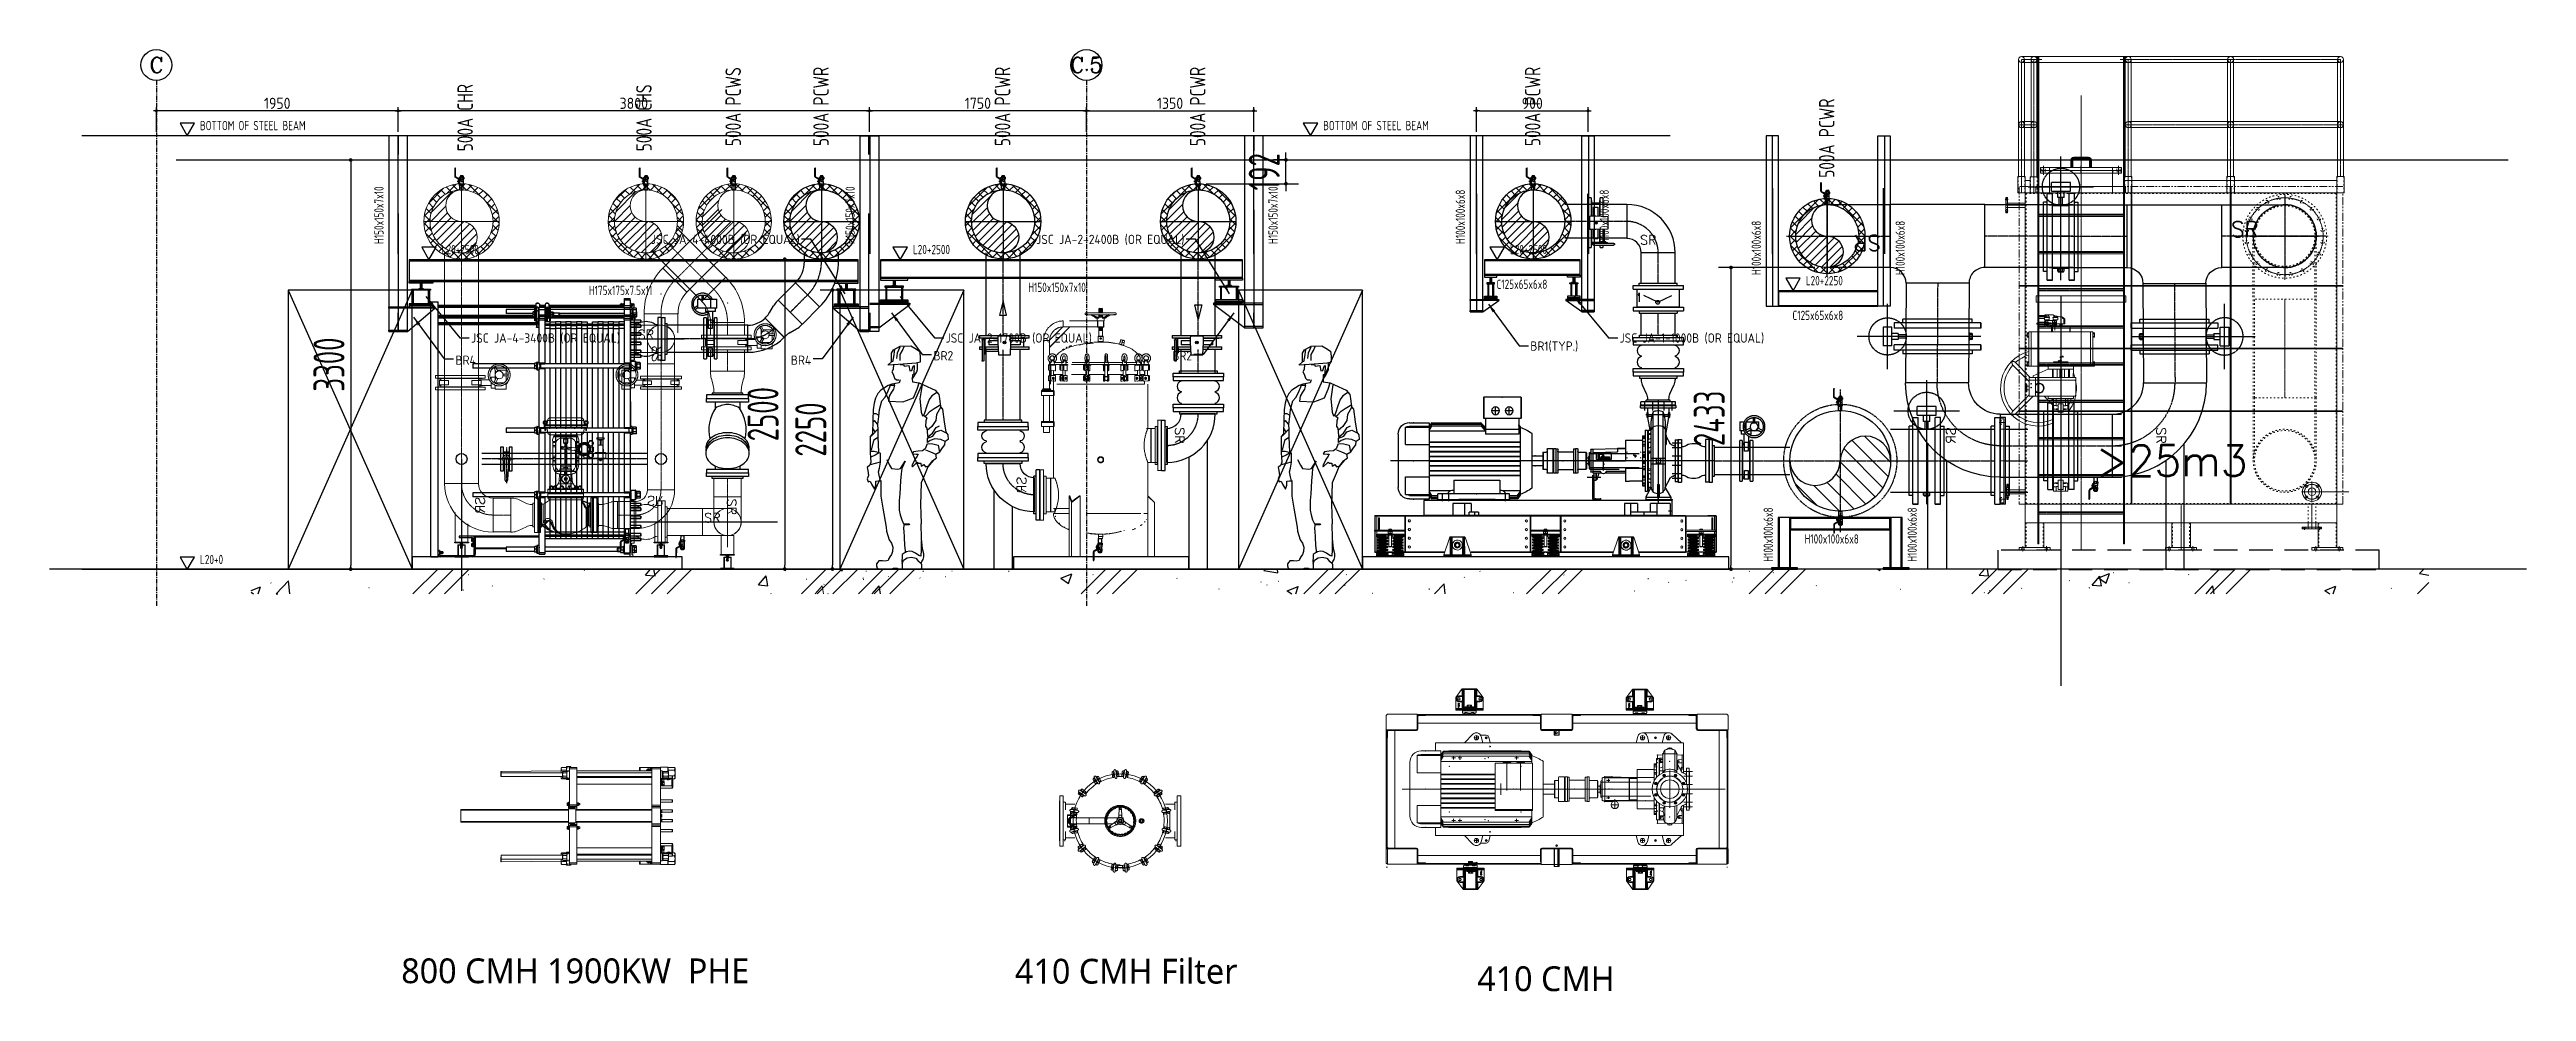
# Model space of a CAD drawing. Header units: millimetres. Extents: x -69706 to 52883, y -6882 to 68885.
# Drawn here: x 32908 to 52883, y 61287 to 68885 of the extents above; entities that cross this region are included whole.
import ezdxf
from ezdxf.enums import TextEntityAlignment as Align

# ---------------------------------------------------------------- set-up
doc = ezdxf.new("R2010")
doc.units = ezdxf.units.MM
for name, pattern in [('XFM7P20PCW$0$ACAD_ISO03W100', [30, 12, -18]), ('XFM7P20PCW$0$ACAD_ISO08W100', [36, 24, -3, 6, -3]), ('XFM7P20PCW$0$CENTER', [2, 1.25, -0.25, 0.25, -0.25]), ('XFM7P20PCW$0$CENTER2', [1.125, 0.75, -0.125, 0.125, -0.125]), ('XFM7P20PCW$0$CENTERX2', [20.32, 12.7, -2.54, 2.54, -2.54]), ('XFM7P20PCW$0$CHAIN', [0.3543, 0.2362, -0.0295, 0.0591, -0.0295]), ('XFM7P20PCW$0$Dashed', [2, 1, -1]), ('XFM7P20PCW$0$HIDDEN', [9.525, 6.35, -3.175]), ('XFM7P20PCW$0$PHANTOMX2', [127, 63.5, -12.7, 12.7, -12.7, 12.7, -12.7]), ('XFM7P20PCW$0$XFA-CCL-100$0$CENTER', [2, 1.25, -0.25, 0.25, -0.25])]:
    doc.linetypes.add(name, pattern=pattern)
for name, color, linetype in [('B2F-H-EQ-P-T20001$0$H-EQ-TXT-機房', 7, 'Continuous'), ('XFM7P20PCW$0$C.EQ', 252, 'Continuous'), ('XFM7P20PCW$0$CCL', 252, 'XFM7P20PCW$0$XFA-CCL-100$0$CENTER'), ('XFM7P20PCW$0$M-CWTR-CENT', 252, 'XFM7P20PCW$0$CENTER'), ('XFM7P20PCW$0$M-CWTR-PIPE', 252, 'Continuous'), ('XFM7P20PCW$0$M-CWTR-VAVE', 252, 'Continuous'), ('XFM7P20PCW$0$M-HVAC-TEXT', 252, 'Continuous'), ('XFM7P20PCW$0$M-PIPE-CHWS12', 252, 'Continuous'), ('XFM7P20PCW$0$P-PCWR-20.7-P', 252, 'Continuous'), ('XFM7P20PCW$0$SH-DIM', 252, 'Continuous'), ('XFM7P20PCW$0$SH-LINE-10', 252, 'Continuous'), ('XFM7P20PCW$0$SH-LINE-130', 252, 'Continuous'), ('XFM7P20PCW$0$SH-LINE-170', 252, 'Continuous'), ('XFM7P20PCW$0$SH-LINE-252', 252, 'Continuous'), ('XFM7P20PCW$0$SH-TEXT', 252, 'Continuous'), ('XFM7P20PCW$0$U-CV-DIM', 252, 'Continuous'), ('XFM7P20PCW$0$U-PCW-TXT', 252, 'Continuous'), ('XFM7P20PCW$0$XFA-CCL-100$0$0-MC', 252, 'Continuous'), ('XFM7P20PCW$0$XFA-CCL-100$0$0-NC', 252, 'Continuous'), ('XFM7P20PCW$0$中心线', 1, 'XFM7P20PCW$0$ACAD_ISO08W100'), ('XFM7P20PCW$0$管架', 252, 'Continuous'), ('XFM7P20PCW$0$避震器', 252, 'Continuous')]:
    doc.layers.add(name, color=color, linetype=linetype)
for name, color, linetype, lineweight in [('XFM7P20PCW$0$A-FLOR', 252, 'Continuous', 9), ('XFM7P20PCW$0$A-FLOR-1', 252, 'Continuous', 9), ('XFM7P20PCW$0$G-IMPT', 252, 'Continuous', 9), ('XFM7P20PCW$0$M-EQPM', 252, 'Continuous', 9), ('XFM7P20PCW$0$M-EQPM-2', 252, 'Continuous', 9), ('XFM7P20PCW$0$M-EQPM-3', 252, 'Continuous', 9), ('XFM7P20PCW$0$M-PIPE--2', 252, 'Continuous', 9), ('XFM7P20PCW$0$M-PIPE--4', 252, 'Continuous', 9), ('XFM7P20PCW$0$M-PIPE-PCWS', 252, 'Continuous', 9), ('XFM7P20PCW$0$S-BEAM', 252, 'Continuous', 9), ('XFM7P20PCW$0$中心線', 252, 'XFM7P20PCW$0$CENTERX2', 9), ('XFM7P20PCW$0$假想線', 252, 'XFM7P20PCW$0$PHANTOMX2', 9), ('XFM7P20PCW$0$實線', 252, 'Continuous', 9), ('XFM7P20PCW$0$標註', 2, 'Continuous', 13), ('XFM7P20PCW$0$爬梯護欄', 231, 'Continuous', 9), ('XFM7P20PCW$0$虛線', 252, 'XFM7P20PCW$0$ACAD_ISO03W100', 9), ('XFM7Q20PCW-200K$0$PCW EQ', 22, 'Continuous', 9)]:
    doc.layers.add(name, color=color, linetype=linetype, lineweight=lineweight)
doc.styles.add('B2F-H-EQ-P-T20001$0$LK-TXT', font='Microsoft JhengHei.ttf')
doc.styles.add('XFM7P20PCW$0$aa-txt', font='isocp.shx', dxfattribs={"bigfont": 'chineset'})
doc.styles.add('XFM7P20PCW$0$PX-TEXT', font='isocp.shx', dxfattribs={"width": 0.7, "bigfont": 'chineset.shx'})
doc.styles.add('XFM7P20PCW$0$Standard', font='txt.shx', dxfattribs={"bigfont": 'chineset.shx'})
doc.styles.add('XFM7P20PCW$0$XFA-CCL-100$0$COL-NUM', font='romanc')
doc.dimstyles.new('XFM7P20PCW$0$10-dim', dxfattribs={"dimscale": 10, "dimtxt": 0.3, "dimasz": 0.08, "dimexe": 0.1, "dimexo": 0.1, "dimgap": 0.05, "dimtad": 1, "dimdec": 0, "dimlfac": 30, "dimzin": 0, "dimdsep": 46, "dimtxsty": 'XFM7P20PCW$0$aa-txt', "dimblk": 'XFM7P20PCW$0$DOT', "dimcen": 2, "dimclrd": 256, "dimclre": 256, "dimclrt": 3, "dimadec": 0, "dimazin": 0, "dimtfac": 1, "dimtdec": 0, "dimtix": 1, "dimtmove": 2, "dimatfit": 3, "dimldrblk": 'XFM7P20PCW$0$_Dot', "dimfxl": 0.1, "dimtvp": 1, "dimtolj": 1, "dimtzin": 0, "dimarcsym": 0})
doc.dimstyles.new('XFM7P20PCW$0$adim-5', dxfattribs={"dimscale": 10, "dimtxt": 0.25, "dimasz": 0.25, "dimexe": 0.1, "dimexo": 0.5, "dimgap": 0.15, "dimtad": 0, "dimdec": 4, "dimlfac": 5, "dimdsep": 46, "dimtxsty": 'XFM7P20PCW$0$aa-txt', "dimcen": 2.5, "dimclrd": 3, "dimclre": 3, "dimclrt": 256, "dimadec": 0, "dimazin": 0, "dimtfac": 1, "dimtdec": 4, "dimtmove": 0, "dimatfit": 3, "dimfxl": 1, "dimtolj": 1, "dimtzin": 0, "dimarcsym": 0})
doc.dimstyles.new('XFM7P20PCW$0$PX-400', dxfattribs={"dimscale": 1000, "dimtxt": 0.25, "dimasz": 0.03, "dimexe": 0.1, "dimexo": 0.1, "dimgap": 0.05, "dimtad": 1, "dimdec": 0, "dimzin": 0, "dimdsep": 46, "dimtxsty": 'XFM7P20PCW$0$PX-TEXT', "dimblk": 'XFM7P20PCW$0$_Dot', "dimcen": 2, "dimclrd": 2, "dimclre": 1, "dimclrt": 4, "dimadec": 0, "dimazin": 0, "dimtfac": 1, "dimtdec": 0, "dimtix": 1, "dimtmove": 2, "dimatfit": 3, "dimfxl": 1, "dimtvp": 1, "dimtolj": 1, "dimtzin": 0, "dimarcsym": 0})
pattern_1 = [(45, (38801.7, 63610.8), (-898.03, 898.03), []), (45, (38801.7, 63737.8), (-898.03, 898.03), []), (45, (38801.7, 63864.8), (-898.03, 898.03), []), (50, (38801.7, 63610.8), (910.92, -79.696), [95.25, -1047.75]), (355, (38801.7, 63610.8), (-176.214, 955.284), [76.2, -838.2]), (100.451, (38877.6, 63604.2), (734.71, 875.583), [80.95, -890.45]), (46.184, (38801.7, 63864.8), (1355.395, -210.21), [142.88, -1571.62]), (96.636, (38914.7, 63847.3), (1187.01, 1237.14), [121.42, -1335.68]), (351.184, (38801.7, 63864.8), (1187.03, 1237.13), [114.3, -1257.3]), (21, (38928.7, 63801.3), (758.07, -511.326), [95.25, -1047.75]), (326, (38928.7, 63801.3), (309.01, 920.94), [76.2, -838.2]), (71.451, (38991.9, 63758.7), (1067.085, 409.607), [80.95, -890.45]), (37.5, (38801.73, 63610.8), (15.443, 422.775), [3.353, -824.687, 3.353, -847.547, -841.375]), (37.5, (38801.73, 63610.8), (15.443, 422.775), [-1678.94, 3.353, -838.022]), (7.5, (38801.73, 63610.8), (334.098, 500.903), [3.353, -481.787, 3.353, -805.637, -320.675]), (7.5, (38801.73, 63610.8), (334.098, 500.903), [-1294.13, 3.353, -317.322]), (327.5, (38518.52, 63610.8), (677.955, -28.645), [3.353, -314.147, 3.353, -2301.697]), (327.5, (38518.52, 63610.8), (677.955, -28.645), [-320.853, -987.247, 3.353, -1311.097]), (317.5, (38391.5, 63610.8), (740.647, 127.133), [3.353, -409.397, 3.353, -654.507, -933.45]), (317.5, (38391.5, 63610.8), (740.647, 127.133), [-1070.61, 3.353, -930.097])]

msp = doc.modelspace()

# ---------------------------------------------------------------- texts
at = {"layer": 'B2F-H-EQ-P-T20001$0$H-EQ-TXT-機房', "style": 'B2F-H-EQ-P-T20001$0$LK-TXT'}
for s, p in [('800 CMH 1900KW  PHE', (37147.773, 61454.11)), ('410 CMH Filter', (41591.021, 61455.814)), ('410 CMH', (44975.353, 61390.301))]:
    msp.add_text(s, height=200, dxfattribs=at).set_placement(p, align=Align.MIDDLE)
at = {"layer": 'XFM7P20PCW$0$M-HVAC-TEXT', "style": 'XFM7P20PCW$0$Standard'}
msp.add_text('>25m3', height=250, dxfattribs=at).set_placement((50022.064, 65568.829), align=Align.MIDDLE)
at = {"layer": 'XFM7P20PCW$0$U-PCW-TXT', "style": 'XFM7P20PCW$0$aa-txt', "width": 0.8}
for s, p in [('500A PCWS', (38484.017, 68106.297)), ('500A PCWR', (39192.017, 68106.297)), ('500A PCWR', (40656.152, 68106.297)), ('500A PCWR', (42229.851, 68106.297)), ('500A PCWR', (44931.398, 68106.416)), ('500A CHR', (36322.391, 68064.244)), ('500A CHS', (37764.136, 68064.244)), ('500A PCWR', (47302.684, 67850.538))]:
    msp.add_text(s, height=125, rotation=90, dxfattribs=at).set_placement(p)

# ---------------------------------------------------------------- blocks, each defined once
blk = doc.blocks.new('XFM7P20PCW$0$ui_PCW Pump Shockproof Base - PCW防震基座-Renew_dwg_OC500032 UC600021 12___TEÂù_uÂ_Z__ÅK311x186x6t_ipt-1175001-剖面 73')
at = {"layer": 'XFM7P20PCW$0$G-IMPT'}
for p, q in [((131809, 25727), (131809, 25614)), ((131809, 25727), (131809, 25614)), ((131809, 25604), (131809, 25439)), ((131809, 25604), (131809, 25439)), ((132036, 25614), (132036, 25727)), ((132036, 25614), (132036, 25727)), ((132036, 25583), (132036, 25604)), ((132036, 25583), (132036, 25604)), ((132036, 25572), (132036, 25574)), ((132036, 25572), (132036, 25574)), ((132042, 25727), (132048, 25727)), ((132042, 25727), (132048, 25727)), ((132048, 25727), (132048, 25614)), ((132048, 25727), (132048, 25614)), ((132048, 25688), (132048, 25696)), ((132048, 25696), (132048, 25688)), ((132048, 25688), (132048, 25681)), ((132048, 25681), (132048, 25688)), ((132048, 25618), (132048, 25626)), ((132048, 25626), (132048, 25618)), ((132048, 25618), (132048, 25613)), ((132048, 25613), (132048, 25618)), ((132048, 25604), (132048, 25506)), ((132048, 25604), (132048, 25506)), ((132036, 25511), (132036, 25560)), ((132036, 25511), (132036, 25560)), ((132036, 25439), (132036, 25476)), ((132036, 25439), (132036, 25476)), ((132048, 25439), (132042, 25439)), ((132042, 25439), (132048, 25439)), ((132048, 25549), (132048, 25556)), ((132048, 25556), (132048, 25549)), ((132048, 25548), (132048, 25541)), ((132048, 25541), (132048, 25548)), ((132048, 25481), (132048, 25439)), ((132048, 25478), (132048, 25481)), ((132048, 25481), (132048, 25478)), ((132048, 25481), (132048, 25439)), ((132048, 25478), (132048, 25471)), ((132048, 25471), (132048, 25478))]:
    blk.add_line(p, q, dxfattribs=at)
blk = doc.blocks.new('XFM7P20PCW$0$ui_PCW Pump Shockproof Base - PCW防震基座-Renew_dwg_OC500032 UA300024 _ó_û125x9Tx6M__ä_ipt-1175002-剖面 73')
at = {"layer": 'XFM7P20PCW$0$G-IMPT'}
blk.add_line((132053, 25613), (132053, 25604), dxfattribs=at)
blk.add_line((132053, 25613), (132053, 25604), dxfattribs=at)
blk = doc.blocks.new('XFM7P20PCW$0$ui_PCW Pump Shockproof Base - PCW防震基座-Renew_dwg_OC500032 CE12___TZ__ÅK²Õ_ó-Âù_uÂ__ª_iam-1175004-剖面 73')
for name in ['XFM7P20PCW$0$ui_PCW Pump Shockproof Base - PCW防震基座-Renew_dwg_OC500032 UC600021 12___TEÂù_uÂ_Z__ÅK311x186x6t_ipt-1175001-剖面 73', 'XFM7P20PCW$0$ui_PCW Pump Shockproof Base - PCW防震基座-Renew_dwg_OC500032 UA300024 _ó_û125x9Tx6M__ä_ipt-1175002-剖面 73']:
    blk.add_blockref(name, (0, 0))
blk = doc.blocks.new('XFM7P20PCW$0$ui_PCW Pump Shockproof Base - PCW防震基座-Renew_dwg_OC500032 UC600021 12___TEÂù_uÂ_Z__ÅK311x186x6t_ipt-V12-剖面 73')
at = {"layer": 'XFM7P20PCW$0$G-IMPT'}
for p, q in [((129058, 25614), (129058, 25728)), ((129058, 25728), (129064, 25728)), ((129058, 25614), (129058, 25728)), ((129064, 25728), (129058, 25728)), ((129058, 25688), (129058, 25696)), ((129058, 25696), (129058, 25688)), ((129058, 25688), (129058, 25681)), ((129058, 25681), (129058, 25688)), ((129058, 25618), (129058, 25626)), ((129058, 25626), (129058, 25618)), ((129058, 25618), (129058, 25613)), ((129058, 25613), (129058, 25618)), ((129058, 25506), (129058, 25605)), ((129058, 25506), (129058, 25605)), ((129070, 25728), (129070, 25614)), ((129070, 25728), (129070, 25614)), ((129070, 25605), (129070, 25583)), ((129070, 25605), (129070, 25583)), ((129070, 25574), (129070, 25572)), ((129070, 25574), (129070, 25572)), ((129297, 25614), (129297, 25728)), ((129297, 25614), (129297, 25728)), ((129297, 25440), (129297, 25605)), ((129297, 25440), (129297, 25605)), ((129058, 25549), (129058, 25556)), ((129058, 25556), (129058, 25549)), ((129058, 25548), (129058, 25541)), ((129058, 25541), (129058, 25548)), ((129058, 25478), (129058, 25481)), ((129058, 25481), (129058, 25478)), ((129058, 25440), (129058, 25481)), ((129058, 25440), (129058, 25481)), ((129058, 25478), (129058, 25471)), ((129058, 25471), (129058, 25478)), ((129064, 25440), (129058, 25440)), ((129064, 25440), (129058, 25440)), ((129070, 25560), (129070, 25511)), ((129070, 25560), (129070, 25511)), ((129070, 25476), (129070, 25440)), ((129070, 25476), (129070, 25440))]:
    blk.add_line(p, q, dxfattribs=at)
blk = doc.blocks.new('XFM7P20PCW$0$ui_PCW Pump Shockproof Base - PCW防震基座-Renew_dwg_OC500033 CE12___TZ__ÅK²Õ_ó-Âù_uÂ__k_iam-1175006-剖面 73')
at = {"rotation": 180}
blk.add_blockref('XFM7P20PCW$0$ui_PCW Pump Shockproof Base - PCW防震基座-Renew_dwg_OC500032 UA300024 _ó_û125x9Tx6M__ä_ipt-1175002-剖面 73', (261107, 51218), dxfattribs=at)
blk.add_blockref('XFM7P20PCW$0$ui_PCW Pump Shockproof Base - PCW防震基座-Renew_dwg_OC500032 UC600021 12___TEÂù_uÂ_Z__ÅK311x186x6t_ipt-V12-剖面 73', (0, 0))
blk = doc.blocks.new('XFM7P20PCW$0$ui_PCW Pump Shockproof Base - PCW防震基座-Renew_dwg_OC500034 UC600022 12___TCEÂù_uÂ__v__ÅK382x125x6t_ipt-1175008-剖面 73')
at = {"layer": 'XFM7P20PCW$0$G-IMPT'}
for p, q in [((130434, 25728), (130434, 25614)), ((130434, 25728), (130434, 25614)), ((130434, 25605), (130434, 25440)), ((130434, 25605), (130434, 25440)), ((130672, 25614), (130672, 25728)), ((130672, 25614), (130672, 25728)), ((130672, 25440), (130672, 25605)), ((130672, 25440), (130672, 25605))]:
    blk.add_line(p, q, dxfattribs=at)
blk = doc.blocks.new('XFM7P20PCW$0$ui_PCW Pump Shockproof Base - PCW防震基座-Renew_dwg_OC500034 CE12___T_v__ÅK²Õ_ó-Âù_uÂ_-1_iam-1175011-剖面 73')
blk.add_blockref('XFM7P20PCW$0$ui_PCW Pump Shockproof Base - PCW防震基座-Renew_dwg_OC500034 UC600022 12___TCEÂù_uÂ__v__ÅK382x125x6t_ipt-1175008-剖面 73', (0, 0))
blk = doc.blocks.new('XFM7P20PCW$0$ui_PCW Pump Shockproof Base - PCW防震基座-Renew_dwg_OC500032 UC600021 12___TEÂù_uÂ_Z__ÅK311x186x6t_ipt-V14-剖面 73')
at = {"layer": 'XFM7P20PCW$0$G-IMPT'}
for p, q in [((129058, 25614), (129058, 25728)), ((129064, 25728), (129058, 25728)), ((129058, 25728), (129058, 25614)), ((129058, 25728), (129058, 25614)), ((129070, 25728), (129058, 25728)), ((129058, 25689), (129058, 25696)), ((129058, 25696), (129058, 25689)), ((129058, 25689), (129058, 25681)), ((129058, 25681), (129058, 25689)), ((129058, 25619), (129058, 25626)), ((129058, 25626), (129058, 25619)), ((129058, 25619), (129058, 25613)), ((129058, 25613), (129058, 25619)), ((129058, 25440), (129058, 25605)), ((129058, 25605), (129058, 25440)), ((129058, 25605), (129058, 25440)), ((129070, 25614), (129070, 25728)), ((129070, 25728), (129297, 25728)), ((129070, 25614), (129070, 25728)), ((129297, 25728), (129070, 25728)), ((129070, 25583), (129070, 25605)), ((129070, 25583), (129070, 25605)), ((129070, 25572), (129070, 25574)), ((129070, 25572), (129070, 25574)), ((129297, 25728), (129297, 25614)), ((129304, 25728), (129297, 25728)), ((129297, 25728), (129297, 25614)), ((129297, 25728), (129303, 25728)), ((129297, 25605), (129297, 25440)), ((129297, 25605), (129297, 25440)), ((129303, 25440), (129303, 25728)), ((129303, 25440), (129303, 25728)), ((129303, 25728), (129303, 25440)), ((129058, 25549), (129058, 25556)), ((129058, 25556), (129058, 25549)), ((129058, 25549), (129058, 25541)), ((129058, 25541), (129058, 25549)), ((129058, 25479), (129058, 25486)), ((129058, 25486), (129058, 25479)), ((129058, 25478), (129058, 25471)), ((129058, 25471), (129058, 25478)), ((129058, 25440), (129064, 25440)), ((129070, 25440), (129058, 25440)), ((129070, 25440), (129070, 25560)), ((129070, 25440), (129070, 25560)), ((129079, 25440), (129070, 25440)), ((129070, 25440), (129079, 25440)), ((129089, 25440), (129087, 25440)), ((129087, 25440), (129089, 25440)), ((129095, 25440), (129093, 25440)), ((129093, 25440), (129095, 25440)), ((129212, 25440), (129143, 25440)), ((129143, 25440), (129212, 25440)), ((129297, 25440), (129269, 25440)), ((129269, 25440), (129297, 25440)), ((129297, 25440), (129304, 25440)), ((129303, 25440), (129297, 25440))]:
    blk.add_line(p, q, dxfattribs=at)
for centre, start, end in [((129333, 25689), 171.3897, 193.923), ((129333, 25689), 171.3897, 193.923), ((129333, 25619), 166.077, 193.923), ((129333, 25619), 166.077, 193.923), ((129333, 25689), 106.077, 133.923), ((129333, 25689), 106.077, 133.923), ((129333, 25689), 226.077, 253.923), ((129333, 25689), 226.077, 253.923), ((129333, 25619), 106.077, 133.923), ((129333, 25619), 106.077, 133.923), ((129333, 25619), 226.077, 253.923), ((129333, 25619), 226.077, 253.923), ((129333, 25689), 46.077, 71.4928), ((129333, 25689), 46.077, 71.4928), ((129333, 25689), 288.5072, 313.923), ((129333, 25689), 288.5072, 313.923), ((129333, 25619), 46.077, 71.4928), ((129333, 25619), 46.077, 71.4928), ((129333, 25619), 288.5072, 313.923), ((129333, 25619), 288.5072, 313.923), ((129333, 25689), 346.077, 8.6103), ((129333, 25689), 346.077, 8.6103), ((129333, 25619), 346.077, 13.923), ((129333, 25619), 346.077, 13.923), ((129333, 25549), 166.077, 193.923), ((129333, 25549), 166.077, 193.923), ((129333, 25479), 166.077, 193.923), ((129333, 25479), 166.077, 193.923), ((129333, 25549), 106.077, 133.923), ((129333, 25549), 106.077, 133.923), ((129333, 25549), 226.077, 253.923), ((129333, 25549), 226.077, 253.923), ((129333, 25479), 106.077, 133.923), ((129333, 25479), 106.077, 133.923), ((129333, 25479), 226.077, 253.923), ((129333, 25479), 226.077, 253.923), ((129333, 25549), 46.077, 71.4928), ((129333, 25549), 46.077, 71.4928), ((129333, 25549), 288.5072, 313.923), ((129333, 25549), 288.5072, 313.923), ((129333, 25479), 46.077, 71.4928), ((129333, 25479), 46.077, 71.4928), ((129333, 25479), 288.5072, 313.923), ((129333, 25479), 288.5072, 313.923), ((129333, 25549), 346.077, 13.923), ((129333, 25549), 346.077, 13.923), ((129333, 25479), 346.077, 13.923), ((129333, 25479), 346.077, 13.923)]:
    blk.add_arc(centre, 8.5, start, end, dxfattribs=at)
blk = doc.blocks.new('XFM7P20PCW$0$ui_PCW Pump Shockproof Base - PCW防震基座-Renew_dwg_OC500032 UA300024 _ó_û125x9Tx6M__ä_ipt-V15-剖面 73')
at = {"layer": 'XFM7P20PCW$0$G-IMPT'}
for p, q in [((129063, 25614), (129053, 25614)), ((129053, 25614), (129293, 25614)), ((129053, 25614), (129053, 25605)), ((129053, 25614), (129053, 25605)), ((129053, 25605), (129173, 25605)), ((129053, 25605), (129063, 25605)), ((129303, 25614), (129063, 25614)), ((129063, 25605), (129063, 25614)), ((129303, 25605), (129063, 25605)), ((129171, 25614), (129185, 25614)), ((129171, 25614), (129185, 25614)), ((129172, 25605), (129171, 25605)), ((129171, 25605), (129184, 25605)), ((129185, 25605), (129184, 25605)), ((129184, 25605), (129293, 25605)), ((129185, 25605), (129185, 25605)), ((129293, 25614), (129303, 25614)), ((129293, 25605), (129303, 25605)), ((129303, 25614), (129303, 25605)), ((129303, 25614), (129303, 25605))]:
    blk.add_line(p, q, dxfattribs=at)
blk = doc.blocks.new('XFM7P20PCW$0$ui_PCW Pump Shockproof Base - PCW防震基座-Renew_dwg_OC500032 UC600023 12___TCE_T__ÅK__É_j_100x100x9t_ipt-1175003-剖面 73')
at = {"layer": 'XFM7P20PCW$0$G-IMPT'}
for p, q in [((129092, 25714), (129083, 25714)), ((129083, 25714), (129083, 25614)), ((129083, 25714), (129083, 25614)), ((129083, 25614), (129092, 25614)), ((129083, 25614), (129092, 25614)), ((129092, 25614), (129092, 25714)), ((129092, 25714), (129092, 25614))]:
    blk.add_line(p, q, dxfattribs=at)
blk = doc.blocks.new('XFM7P20PCW$0$ui_PCW Pump Shockproof Base - PCW防震基座-Renew_dwg_OC500034 UC600022 12___TCEÂù_uÂ__v__ÅK382x125x6t_ipt-V19-剖面 73')
at = {"layer": 'XFM7P20PCW$0$G-IMPT'}
for p, q in [((130428, 25728), (130428, 25440)), ((130434, 25728), (130428, 25728)), ((130428, 25440), (130428, 25728)), ((130428, 25728), (130428, 25440)), ((130428, 25728), (130434, 25728)), ((130434, 25614), (130434, 25728)), ((130434, 25728), (130672, 25728)), ((130434, 25614), (130434, 25728)), ((130672, 25728), (130434, 25728)), ((130434, 25440), (130434, 25605)), ((130434, 25440), (130434, 25605)), ((130672, 25728), (130672, 25614)), ((130679, 25728), (130672, 25728)), ((130672, 25728), (130672, 25614)), ((130672, 25728), (130678, 25728)), ((130672, 25605), (130672, 25440)), ((130672, 25605), (130672, 25440)), ((130678, 25440), (130678, 25728)), ((130678, 25440), (130678, 25728)), ((130678, 25728), (130678, 25440)), ((130428, 25440), (130434, 25440)), ((130434, 25440), (130428, 25440)), ((130454, 25440), (130434, 25440)), ((130434, 25440), (130454, 25440)), ((130464, 25440), (130462, 25440)), ((130462, 25440), (130464, 25440)), ((130470, 25440), (130468, 25440)), ((130468, 25440), (130470, 25440)), ((130587, 25440), (130518, 25440)), ((130518, 25440), (130587, 25440)), ((130672, 25440), (130644, 25440)), ((130644, 25440), (130672, 25440)), ((130672, 25440), (130679, 25440)), ((130678, 25440), (130672, 25440))]:
    blk.add_line(p, q, dxfattribs=at)
for centre, start, end in [((130398, 25689), 360, 180), ((130398, 25689), 0, 180), ((130398, 25689), 180, 360), ((130398, 25689), 180, 0), ((130398, 25619), 0, 180), ((130398, 25619), 0, 180), ((130398, 25619), 180, 0), ((130398, 25619), 180, 0), ((130708, 25689), 360, 180), ((130708, 25689), 0, 180), ((130708, 25689), 180, 360), ((130708, 25689), 180, 0), ((130708, 25619), 0, 180), ((130708, 25619), 0, 180), ((130708, 25619), 180, 0), ((130708, 25619), 180, 0), ((130398, 25549), 1.9157, 178.0843), ((130398, 25549), 1.9157, 178.0843), ((130398, 25549), 180, 0), ((130398, 25549), 180, 0), ((130398, 25479), 0, 180), ((130398, 25479), 0, 180), ((130398, 25479), 180, 0), ((130398, 25479), 180, 0), ((130708, 25549), 1.9157, 178.0843), ((130708, 25549), 1.9157, 178.0843), ((130708, 25549), 180, 0), ((130708, 25549), 180, 0), ((130708, 25479), 0, 180), ((130708, 25479), 0, 180), ((130708, 25479), 180, 0), ((130708, 25479), 180, 0)]:
    blk.add_arc(centre, 8.5, start, end, dxfattribs=at)
blk = doc.blocks.new('XFM7P20PCW$0$ui_PCW Pump Shockproof Base - PCW防震基座-Renew_dwg_OC500034 UA300024 _ó_û125x9Tx6M__ä_ipt-1175009-剖面 73')
at = {"layer": 'XFM7P20PCW$0$G-IMPT'}
for p, q in [((130678, 25614), (130428, 25614)), ((130428, 25614), (130438, 25614)), ((130428, 25605), (130428, 25614)), ((130428, 25605), (130428, 25614)), ((130678, 25605), (130428, 25605)), ((130428, 25605), (130438, 25605)), ((130438, 25614), (130668, 25614)), ((130438, 25605), (130548, 25605)), ((130546, 25614), (130560, 25614)), ((130546, 25614), (130560, 25614)), ((130547, 25605), (130546, 25605)), ((130546, 25605), (130559, 25605)), ((130560, 25605), (130559, 25605)), ((130559, 25605), (130668, 25605)), ((130560, 25605), (130560, 25605)), ((130668, 25614), (130678, 25614)), ((130678, 25605), (130668, 25605)), ((130678, 25614), (130678, 25605)), ((130678, 25614), (130678, 25605))]:
    blk.add_line(p, q, dxfattribs=at)
blk = doc.blocks.new('XFM7P20PCW$0$ui_PCW Pump Shockproof Base - PCW防震基座-Renew_dwg_OC500034 CE12___T_v__ÅK²Õ_ó-Âù_uÂ_-1_iam-V20-剖面 73')
for name in ['XFM7P20PCW$0$ui_PCW Pump Shockproof Base - PCW防震基座-Renew_dwg_OC500034 UC600022 12___TCEÂù_uÂ__v__ÅK382x125x6t_ipt-V19-剖面 73', 'XFM7P20PCW$0$ui_PCW Pump Shockproof Base - PCW防震基座-Renew_dwg_OC500034 UA300024 _ó_û125x9Tx6M__ä_ipt-1175009-剖面 73']:
    blk.add_blockref(name, (0, 0))
blk = doc.blocks.new('XFM7P20PCW$0$ui_PCW Pump Shockproof Base - PCW防震基座-Renew_dwg_OC500032 UC600021 12___TEÂù_uÂ_Z__ÅK311x186x6t_ipt-V22-剖面 73')
at = {"layer": 'XFM7P20PCW$0$G-IMPT'}
for p, q in [((131803, 25728), (131803, 25440)), ((131803, 25728), (131803, 25440)), ((131803, 25440), (131803, 25728)), ((131809, 25728), (131803, 25728)), ((131803, 25728), (131809, 25728)), ((131809, 25614), (131809, 25728)), ((131809, 25614), (131809, 25728)), ((131809, 25728), (132036, 25728)), ((132036, 25728), (131809, 25728)), ((131809, 25440), (131809, 25604)), ((131809, 25440), (131809, 25604)), ((132036, 25728), (132036, 25614)), ((132036, 25728), (132036, 25614)), ((132036, 25728), (132048, 25728)), ((132036, 25604), (132036, 25583)), ((132036, 25604), (132036, 25583)), ((132036, 25574), (132036, 25572)), ((132036, 25574), (132036, 25572)), ((132048, 25728), (132042, 25728)), ((132048, 25728), (132048, 25614)), ((132048, 25614), (132048, 25728)), ((132048, 25614), (132048, 25728)), ((132048, 25688), (132048, 25696)), ((132048, 25696), (132048, 25688)), ((132048, 25688), (132048, 25681)), ((132048, 25681), (132048, 25688)), ((132048, 25618), (132048, 25626)), ((132048, 25626), (132048, 25618)), ((132048, 25618), (132048, 25613)), ((132048, 25613), (132048, 25618)), ((132048, 25604), (132048, 25440)), ((132048, 25440), (132048, 25604)), ((132048, 25440), (132048, 25604)), ((131803, 25440), (131809, 25440)), ((131809, 25440), (131803, 25440)), ((131829, 25440), (131809, 25440)), ((131809, 25440), (131829, 25440)), ((131839, 25440), (131837, 25440)), ((131837, 25440), (131839, 25440)), ((131845, 25440), (131844, 25440)), ((131844, 25440), (131845, 25440)), ((131962, 25440), (131893, 25440)), ((131893, 25440), (131962, 25440)), ((132036, 25440), (132019, 25440)), ((132019, 25440), (132036, 25440)), ((132036, 25560), (132036, 25440)), ((132036, 25560), (132036, 25440)), ((132036, 25440), (132048, 25440)), ((132042, 25440), (132048, 25440)), ((132048, 25549), (132048, 25556)), ((132048, 25556), (132048, 25549)), ((132048, 25548), (132048, 25541)), ((132048, 25541), (132048, 25548)), ((132048, 25478), (132048, 25486)), ((132048, 25486), (132048, 25478)), ((132048, 25478), (132048, 25471)), ((132048, 25471), (132048, 25478))]:
    blk.add_line(p, q, dxfattribs=at)
for centre, start, end in [((131773, 25688), 171.3897, 193.923), ((131773, 25688), 171.3897, 193.923), ((131773, 25618), 166.077, 193.923), ((131773, 25618), 166.077, 193.923), ((131773, 25688), 106.077, 133.923), ((131773, 25688), 106.077, 133.923), ((131773, 25688), 226.077, 253.923), ((131773, 25688), 226.077, 253.923), ((131773, 25618), 106.077, 133.923), ((131773, 25618), 106.077, 133.923), ((131773, 25618), 226.077, 253.923), ((131773, 25618), 226.077, 253.923), ((131773, 25688), 46.077, 73.923), ((131773, 25688), 46.077, 73.923), ((131773, 25688), 286.077, 313.923), ((131773, 25688), 286.077, 313.923), ((131773, 25618), 46.077, 73.923), ((131773, 25618), 46.077, 73.923), ((131773, 25618), 286.077, 313.923), ((131773, 25618), 286.077, 313.923), ((131773, 25688), 346.077, 8.6103), ((131773, 25688), 346.077, 8.6103), ((131773, 25618), 346.077, 13.923), ((131773, 25618), 346.077, 13.923), ((131773, 25548), 166.077, 193.923), ((131773, 25548), 166.077, 193.923), ((131773, 25478), 166.077, 193.923), ((131773, 25478), 166.077, 193.923), ((131773, 25548), 106.077, 133.923), ((131773, 25548), 106.077, 133.923), ((131773, 25548), 226.077, 253.923), ((131773, 25548), 226.077, 253.923), ((131773, 25478), 106.077, 133.923), ((131773, 25478), 106.077, 133.923), ((131773, 25478), 226.077, 253.923), ((131773, 25478), 226.077, 253.923), ((131773, 25548), 46.077, 73.923), ((131773, 25548), 46.077, 73.923), ((131773, 25548), 286.077, 313.923), ((131773, 25548), 286.077, 313.923), ((131773, 25478), 46.077, 73.923), ((131773, 25478), 46.077, 73.923), ((131773, 25478), 286.077, 313.923), ((131773, 25478), 286.077, 313.923), ((131773, 25548), 346.077, 13.923), ((131773, 25548), 346.077, 13.923), ((131773, 25478), 346.077, 13.923), ((131773, 25478), 346.077, 13.923)]:
    blk.add_arc(centre, 8.5, start, end, dxfattribs=at)
blk = doc.blocks.new('XFM7P20PCW$0$ui_PCW Pump Shockproof Base - PCW防震基座-Renew_dwg_OC500032 UA300024 _ó_û125x9Tx6M__ä_ipt-V23-剖面 73')
at = {"layer": 'XFM7P20PCW$0$G-IMPT'}
for p, q in [((131803, 25604), (131803, 25614)), ((131803, 25614), (132043, 25614)), ((131803, 25604), (131803, 25614)), ((131813, 25614), (131803, 25614)), ((131813, 25604), (131803, 25604)), ((131803, 25604), (132043, 25604)), ((132053, 25614), (131813, 25614)), ((131923, 25604), (131813, 25604)), ((131921, 25614), (131935, 25614)), ((131935, 25614), (131921, 25614)), ((131922, 25604), (131921, 25604)), ((131934, 25604), (131921, 25604)), ((132053, 25604), (131934, 25604)), ((131935, 25604), (131935, 25604)), ((131935, 25604), (131935, 25604)), ((132043, 25614), (132043, 25604)), ((132053, 25614), (132043, 25614)), ((132043, 25604), (132053, 25604)), ((132053, 25604), (132053, 25614)), ((132053, 25604), (132053, 25614))]:
    blk.add_line(p, q, dxfattribs=at)
blk = doc.blocks.new('XFM7P20PCW$0$ui_PCW Pump Shockproof Base - PCW防震基座-Renew_dwg_OC500033 CE12___TZ__ÅK²Õ_ó-Âù_uÂ__k_iam-V24-剖面 73')
for name, p in [('XFM7P20PCW$0$ui_PCW Pump Shockproof Base - PCW防震基座-Renew_dwg_OC500032 UC600021 12___TEÂù_uÂ_Z__ÅK311x186x6t_ipt-V22-剖面 73', (0, 0)), ('XFM7P20PCW$0$ui_PCW Pump Shockproof Base - PCW防震基座-Renew_dwg_OC500032 UA300024 _ó_û125x9Tx6M__ä_ipt-V23-剖面 73', (0, 0)), ('XFM7P20PCW$0$ui_PCW Pump Shockproof Base - PCW防震基座-Renew_dwg_OC500032 UC600023 12___TCE_T__ÅK__É_j_100x100x9t_ipt-1175003-剖面 73', (2931, 0))]:
    blk.add_blockref(name, p)
blk = doc.blocks.new('XFM7P20PCW$0$ui_PCW Pump Shockproof Base - PCW防震基座-Renew_dwg_QB100173 JCD-2_³___Æ¹Ô217x97mm-1175024-剖面 73')
at = {"layer": 'XFM7P20PCW$0$G-IMPT'}
for p, q in [((129070, 25400), (129070, 25406)), ((129080, 25406), (129070, 25406)), ((129070, 25406), (129080, 25406)), ((129070, 25406), (129070, 25400)), ((129070, 25400), (129070, 25406)), ((129074, 25402), (129070, 25402)), ((129070, 25402), (129074, 25402)), ((129070, 25400), (129070, 25402)), ((129070, 25402), (129074, 25402)), ((129070, 25402), (129074, 25402)), ((129070, 25402), (129070, 25400)), ((129070, 25400), (129070, 25402)), ((129070, 25402), (129074, 25402)), ((129070, 25402), (129074, 25402)), ((129070, 25402), (129070, 25400)), ((129070, 25400), (129070, 25402)), ((129070, 25402), (129074, 25402)), ((129070, 25402), (129074, 25402)), ((129070, 25402), (129070, 25400)), ((129070, 25400), (129070, 25402)), ((129070, 25402), (129074, 25402)), ((129070, 25402), (129074, 25402)), ((129070, 25402), (129070, 25400)), ((129070, 25400), (129070, 25402)), ((129070, 25402), (129074, 25402)), ((129070, 25402), (129074, 25402)), ((129070, 25402), (129070, 25400)), ((129070, 25400), (129070, 25402)), ((129070, 25402), (129074, 25402)), ((129070, 25402), (129074, 25402)), ((129070, 25402), (129070, 25400)), ((129070, 25402), (129074, 25402)), ((129070, 25402), (129074, 25402)), ((129070, 25400), (129286, 25400)), ((129070, 25400), (129287, 25400)), ((129070, 25400), (129287, 25400)), ((129070, 25400), (129287, 25400)), ((129070, 25400), (129287, 25400)), ((129070, 25400), (129287, 25400)), ((129070, 25400), (129287, 25400)), ((129070, 25400), (129287, 25400)), ((129070, 25400), (129287, 25400)), ((129070, 25400), (129287, 25400)), ((129070, 25400), (129287, 25400)), ((129070, 25400), (129287, 25400)), ((129070, 25400), (129287, 25400)), ((129070, 25400), (129286, 25400)), ((129080, 25400), (129074, 25400)), ((129074, 25400), (129283, 25400)), ((129074, 25400), (129283, 25400)), ((129074, 25400), (129080, 25400)), ((129277, 25406), (129080, 25406)), ((129080, 25406), (129080, 25402)), ((129080, 25402), (129080, 25406)), ((129080, 25406), (129277, 25406)), ((129080, 25400), (129277, 25400)), ((129080, 25400), (129277, 25400)), ((129277, 25402), (129277, 25406)), ((129277, 25406), (129277, 25402)), ((129277, 25406), (129287, 25406)), ((129287, 25406), (129277, 25406)), ((129283, 25400), (129277, 25400)), ((129277, 25400), (129283, 25400)), ((129283, 25402), (129286, 25402)), ((129286, 25402), (129283, 25402)), ((129283, 25402), (129287, 25402)), ((129283, 25402), (129287, 25402)), ((129283, 25402), (129287, 25402)), ((129283, 25402), (129287, 25402)), ((129283, 25402), (129287, 25402)), ((129283, 25402), (129287, 25402)), ((129283, 25402), (129287, 25402)), ((129283, 25402), (129287, 25402)), ((129283, 25402), (129287, 25402)), ((129283, 25402), (129287, 25402)), ((129283, 25402), (129287, 25402)), ((129283, 25402), (129287, 25402)), ((129283, 25402), (129286, 25402)), ((129283, 25402), (129286, 25402)), ((129287, 25406), (129287, 25400)), ((129287, 25400), (129287, 25406)), ((129287, 25406), (129287, 25400)), ((129287, 25402), (129287, 25400)), ((129287, 25400), (129287, 25402)), ((129287, 25402), (129287, 25400)), ((129287, 25400), (129287, 25402)), ((129287, 25402), (129287, 25400)), ((129287, 25400), (129287, 25402)), ((129287, 25402), (129287, 25400)), ((129287, 25400), (129287, 25402)), ((129287, 25402), (129287, 25400)), ((129287, 25400), (129287, 25402)), ((129287, 25402), (129287, 25400)), ((129287, 25400), (129287, 25402))]:
    blk.add_line(p, q, dxfattribs=at)
blk = doc.blocks.new('XFM7P20PCW$0$ui_PCW Pump Shockproof Base - PCW防震基座-Renew_dwg_¹s_ó¹Ï UD100116 CD-2_uÂ__³_y220x100x4_5t-1175025-剖面 73')
at = {"layer": 'XFM7P20PCW$0$G-IMPT'}
for p, q in [((129068, 25406), (129068, 25411)), ((129068, 25411), (129288, 25411)), ((129068, 25406), (129068, 25411)), ((129288, 25411), (129068, 25411)), ((129288, 25406), (129068, 25406)), ((129068, 25406), (129288, 25406)), ((129288, 25406), (129288, 25411)), ((129288, 25411), (129288, 25406))]:
    blk.add_line(p, q, dxfattribs=at)
blk = doc.blocks.new('XFM7P20PCW$0$ui_PCW Pump Shockproof Base - PCW防震基座-Renew_dwg_¹s_ó¹Ï UB405030 _uÂ__W_T_ö 86Dx18d-1175026-剖面 73')
at = {"layer": 'XFM7P20PCW$0$G-IMPT'}
for p, q in [((129068, 25416), (129068, 25425)), ((129068, 25425), (129077, 25425)), ((129077, 25425), (129068, 25425)), ((129078, 25416), (129068, 25416)), ((129073, 25411), (129088, 25411)), ((129073, 25411), (129088, 25411)), ((129074, 25425), (129076, 25425)), ((129074, 25425), (129076, 25425)), ((129089, 25415), (129085, 25415)), ((129085, 25415), (129089, 25415)), ((129092, 25415), (129086, 25415)), ((129089, 25415), (129086, 25415)), ((129092, 25415), (129086, 25415)), ((129086, 25415), (129089, 25415)), ((129086, 25411), (129086, 25413)), ((129086, 25411), (129086, 25413)), ((129086, 25413), (129092, 25413)), ((129092, 25413), (129086, 25413)), ((129086, 25411), (129086, 25413)), ((129086, 25411), (129086, 25413)), ((129086, 25411), (129088, 25411)), ((129088, 25411), (129086, 25411)), ((129087, 25411), (129087, 25413)), ((129087, 25413), (129097, 25413)), ((129097, 25413), (129087, 25413)), ((129087, 25413), (129087, 25411)), ((129097, 25411), (129087, 25411)), ((129087, 25411), (129097, 25411)), ((129099, 25415), (129092, 25415)), ((129099, 25415), (129092, 25415)), ((129093, 25413), (129100, 25413)), ((129100, 25413), (129093, 25413)), ((129097, 25413), (129097, 25411)), ((129097, 25413), (129100, 25413)), ((129097, 25411), (129097, 25413)), ((129100, 25413), (129097, 25413)), ((129100, 25411), (129097, 25411)), ((129097, 25411), (129100, 25411)), ((129100, 25411), (129100, 25413)), ((129100, 25411), (129100, 25413)), ((129101, 25411), (129100, 25411)), ((129100, 25411), (129101, 25411)), ((129102, 25411), (129119, 25411)), ((129102, 25411), (129119, 25411)), ((129107, 25411), (129125, 25411)), ((129107, 25411), (129125, 25411)), ((129120, 25411), (129137, 25411)), ((129120, 25411), (129137, 25411)), ((129137, 25411), (129158, 25411)), ((129137, 25411), (129158, 25411)), ((129163, 25425), (129146, 25425)), ((129154, 25425), (129146, 25425)), ((129146, 25425), (129163, 25425)), ((129146, 25425), (129154, 25425)), ((129150, 25416), (129147, 25416)), ((129149, 25416), (129147, 25416)), ((129158, 25425), (129155, 25425)), ((129155, 25425), (129158, 25425)), ((129163, 25416), (129157, 25416)), ((129163, 25416), (129157, 25416)), ((129158, 25425), (129163, 25425)), ((129163, 25425), (129158, 25425)), ((129158, 25425), (129163, 25425)), ((129158, 25411), (129161, 25411)), ((129161, 25411), (129158, 25411)), ((129161, 25413), (129161, 25411)), ((129161, 25411), (129161, 25413)), ((129161, 25411), (129163, 25411)), ((129163, 25411), (129161, 25411)), ((129163, 25413), (129162, 25413)), ((129162, 25413), (129163, 25413)), ((129163, 25415), (129163, 25415)), ((129163, 25415), (129163, 25415)), ((129163, 25413), (129163, 25411)), ((129163, 25411), (129163, 25413)), ((129163, 25411), (129163, 25413))]:
    blk.add_line(p, q, dxfattribs=at)
at = {"layer": 'XFM7P20PCW$0$G-IMPT', "flags": 128}
for points in [[(129068, 25416), (129068, 25416), (129068, 25415), (129068, 25415), (129068, 25415), (129068, 25415), (129069, 25415), (129069, 25414), (129069, 25414), (129069, 25414), (129069, 25414), (129069, 25414), (129069, 25414), (129069, 25413), (129069, 25413), (129069, 25413), (129069, 25413), (129070, 25413), (129070, 25413), (129070, 25412), (129070, 25412), (129070, 25412), (129070, 25412), (129070, 25412), (129071, 25412), (129071, 25412), (129071, 25412), (129071, 25412), (129071, 25411), (129072, 25411), (129072, 25411), (129072, 25411), (129072, 25411), (129072, 25411), (129072, 25411), (129073, 25411), (129073, 25411), (129073, 25411)], [(129085, 25411), (129086, 25411), (129087, 25411)], [(129088, 25411), (129087, 25411), (129086, 25411), (129085, 25411)], [(129102, 25411), (129103, 25411), (129105, 25411), (129106, 25411), (129108, 25411), (129110, 25411), (129112, 25411), (129113, 25411), (129115, 25411), (129117, 25411), (129118, 25411)], [(129119, 25411), (129117, 25411), (129115, 25411), (129114, 25411), (129112, 25411), (129110, 25411), (129109, 25411), (129107, 25411), (129105, 25411), (129104, 25411), (129102, 25411)], [(129127, 25411), (129126, 25411), (129124, 25411), (129122, 25411), (129121, 25411), (129119, 25411)], [(129120, 25411), (129122, 25411), (129123, 25411), (129125, 25411), (129127, 25411), (129128, 25411)], [(129128, 25411), (129130, 25411), (129132, 25411), (129133, 25411), (129135, 25411), (129136, 25411)], [(129137, 25411), (129135, 25411), (129134, 25411), (129132, 25411), (129130, 25411), (129129, 25411)], [(129138, 25411), (129139, 25411), (129140, 25411), (129142, 25411), (129143, 25411), (129144, 25411), (129146, 25411)], [(129146, 25411), (129145, 25411), (129144, 25411), (129142, 25411), (129141, 25411), (129140, 25411), (129138, 25411)], [(129163, 25416), (129163, 25420), (129163, 25424)], [(129163, 25424), (129163, 25420), (129163, 25416)], [(129163, 25415), (129163, 25416), (129163, 25416)], [(129163, 25416), (129163, 25416), (129163, 25415)], [(129163, 25413), (129163, 25413), (129163, 25414), (129163, 25414), (129163, 25414), (129163, 25414), (129163, 25414), (129163, 25414), (129163, 25415), (129163, 25415), (129163, 25415), (129163, 25415)]]:
    blk.add_lwpolyline(points, dxfattribs=at)
at = {"layer": 'XFM7P20PCW$0$G-IMPT'}
for points, knots in [([(129078, 25416), (129076, 25416), (129071, 25416), (129068, 25416), (129068, 25416)], [0.259218, 0.259218, 0.259218, 0.259218, 0.5, 1, 1, 1, 1]), ([(129163, 25424), (129163, 25424), (129163, 25425), (129163, 25425), (129163, 25425), (129163, 25425), (129163, 25425)], [0.2, 0.2, 0.2, 0.2, 0.4, 0.55, 0.7, 1, 1, 1, 1]), ([(129163, 25425), (129163, 25425), (129163, 25425), (129163, 25425), (129163, 25425), (129163, 25425)], [0, 0, 0, 0, 0.4, 0.55, 0.7, 0.7, 0.7, 0.7])]:
    blk.add_open_spline(points, degree=3, knots=knots, dxfattribs=at)
for points in [[(129087, 25411), (129087, 25412), (129087, 25412), (129086, 25413)], [(129086, 25413), (129086, 25413), (129086, 25413), (129086, 25413)], [(129086, 25413), (129086, 25413), (129086, 25413), (129086, 25413)], [(129086, 25413), (129087, 25412), (129087, 25412), (129087, 25411)], [(129100, 25413), (129100, 25413), (129100, 25413), (129100, 25413), (129100, 25413)], [(129100, 25413), (129100, 25413), (129100, 25413), (129100, 25413), (129100, 25413)], [(129101, 25411), (129101, 25411), (129101, 25411), (129101, 25411)], [(129101, 25411), (129101, 25411), (129101, 25411), (129101, 25411)], [(129158, 25411), (129158, 25411), (129159, 25411), (129160, 25411)], [(129160, 25411), (129159, 25411), (129158, 25411), (129158, 25411)], [(129161, 25412), (129161, 25412), (129161, 25412), (129161, 25413)], [(129161, 25413), (129161, 25413), (129162, 25413), (129162, 25413), (129162, 25413)], [(129162, 25413), (129162, 25413), (129162, 25413), (129161, 25413), (129161, 25413)], [(129161, 25413), (129161, 25412), (129161, 25412), (129161, 25412)]]:
    blk.add_open_spline(points, degree=3, dxfattribs=at)
blk = doc.blocks.new('XFM7P20PCW$0$ui_PCW Pump Shockproof Base - PCW防震基座-Renew_dwg_¹s_ó¹Ï UB405030 _uÂ__W_T_ö 86Dx18d-V26-剖面 73')
at = {"layer": 'XFM7P20PCW$0$G-IMPT'}
for p, q in [((129193, 25415), (129194, 25415)), ((129193, 25415), (129194, 25415)), ((129193, 25411), (129193, 25413)), ((129193, 25413), (129195, 25413)), ((129193, 25411), (129193, 25413)), ((129193, 25411), (129193, 25413)), ((129195, 25413), (129193, 25413)), ((129194, 25425), (129199, 25425)), ((129194, 25425), (129209, 25425)), ((129194, 25425), (129199, 25425)), ((129209, 25425), (129194, 25425)), ((129199, 25425), (129194, 25425)), ((129194, 25420), (129194, 25424)), ((129194, 25424), (129194, 25420)), ((129194, 25416), (129194, 25419)), ((129194, 25419), (129194, 25416)), ((129194, 25416), (129198, 25416)), ((129194, 25416), (129198, 25416)), ((129195, 25411), (129194, 25411)), ((129194, 25411), (129195, 25411)), ((129195, 25413), (129195, 25411)), ((129195, 25411), (129195, 25413)), ((129199, 25411), (129195, 25411)), ((129195, 25411), (129199, 25411)), ((129199, 25425), (129209, 25425)), ((129209, 25425), (129199, 25425)), ((129255, 25411), (129199, 25411)), ((129255, 25411), (129199, 25411)), ((129209, 25416), (129210, 25416)), ((129217, 25416), (129218, 25416)), ((129217, 25416), (129218, 25416)), ((129245, 25411), (129232, 25411)), ((129245, 25411), (129232, 25411)), ((129250, 25411), (129245, 25411)), ((129250, 25411), (129245, 25411)), ((129255, 25411), (129257, 25411)), ((129257, 25411), (129255, 25411)), ((129263, 25413), (129257, 25413)), ((129257, 25413), (129263, 25413)), ((129257, 25411), (129257, 25413)), ((129260, 25413), (129257, 25413)), ((129257, 25411), (129257, 25413)), ((129257, 25413), (129260, 25413)), ((129257, 25411), (129260, 25411)), ((129260, 25411), (129257, 25411)), ((129258, 25415), (129264, 25415)), ((129258, 25415), (129264, 25415)), ((129270, 25413), (129260, 25413)), ((129260, 25413), (129260, 25411)), ((129260, 25411), (129260, 25413)), ((129260, 25413), (129270, 25413)), ((129260, 25411), (129270, 25411)), ((129270, 25411), (129260, 25411)), ((129270, 25413), (129264, 25413)), ((129264, 25413), (129270, 25413)), ((129265, 25415), (129271, 25415)), ((129265, 25415), (129271, 25415)), ((129268, 25415), (129272, 25415)), ((129272, 25415), (129268, 25415)), ((129268, 25415), (129271, 25415)), ((129271, 25415), (129268, 25415)), ((129283, 25411), (129268, 25411)), ((129270, 25411), (129268, 25411)), ((129283, 25411), (129268, 25411)), ((129268, 25411), (129270, 25411)), ((129270, 25411), (129270, 25413)), ((129270, 25411), (129270, 25413)), ((129270, 25413), (129270, 25411)), ((129270, 25411), (129270, 25413)), ((129271, 25413), (129271, 25411)), ((129271, 25413), (129271, 25411)), ((129273, 25416), (129274, 25416)), ((129277, 25416), (129288, 25416)), ((129289, 25425), (129280, 25425)), ((129280, 25425), (129289, 25425)), ((129283, 25425), (129282, 25425)), ((129283, 25425), (129282, 25425)), ((129289, 25425), (129288, 25416))]:
    blk.add_line(p, q, dxfattribs=at)
at = {"layer": 'XFM7P20PCW$0$G-IMPT', "flags": 128}
for points in [[(129193, 25415), (129193, 25415), (129194, 25415), (129194, 25414), (129194, 25414), (129194, 25414), (129194, 25414), (129194, 25414), (129194, 25414), (129194, 25413), (129194, 25413)], [(129194, 25415), (129194, 25416), (129194, 25416)], [(129194, 25416), (129194, 25416), (129194, 25415)], [(129209, 25411), (129211, 25411), (129212, 25411), (129213, 25411), (129214, 25411), (129216, 25411), (129217, 25411)], [(129218, 25411), (129216, 25411), (129215, 25411), (129214, 25411), (129212, 25411), (129211, 25411), (129210, 25411)], [(129227, 25411), (129225, 25411), (129224, 25411), (129222, 25411), (129221, 25411), (129219, 25411)], [(129219, 25411), (129220, 25411), (129222, 25411), (129223, 25411), (129225, 25411), (129226, 25411)], [(129245, 25411), (129244, 25411), (129242, 25411), (129240, 25411), (129238, 25411), (129237, 25411), (129235, 25411), (129233, 25411), (129232, 25411), (129230, 25411), (129228, 25411)], [(129228, 25411), (129230, 25411), (129231, 25411), (129233, 25411), (129235, 25411), (129236, 25411), (129238, 25411), (129240, 25411), (129241, 25411), (129243, 25411), (129245, 25411)], [(129255, 25411), (129254, 25411), (129252, 25411), (129250, 25411), (129249, 25411), (129247, 25411), (129245, 25411)], [(129246, 25411), (129248, 25411), (129250, 25411), (129251, 25411), (129253, 25411), (129255, 25411)], [(129268, 25411), (129270, 25411), (129271, 25411), (129272, 25411)], [(129272, 25411), (129270, 25411), (129269, 25411)], [(129284, 25411), (129284, 25411), (129284, 25411), (129284, 25411), (129284, 25411), (129285, 25411), (129285, 25411), (129285, 25411), (129285, 25411), (129285, 25411), (129286, 25411), (129286, 25412), (129286, 25412), (129286, 25412), (129286, 25412), (129286, 25412), (129287, 25412), (129287, 25412), (129287, 25412), (129287, 25413), (129287, 25413), (129287, 25413), (129287, 25413), (129287, 25413), (129288, 25413), (129288, 25413), (129288, 25414), (129288, 25414), (129288, 25414), (129288, 25414), (129288, 25414), (129288, 25415), (129288, 25415), (129288, 25415), (129288, 25415), (129288, 25415), (129288, 25416), (129288, 25416), (129288, 25416)]]:
    blk.add_lwpolyline(points, dxfattribs=at)
at = {"layer": 'XFM7P20PCW$0$G-IMPT'}
for points, knots in [([(129194, 25424), (129194, 25424), (129194, 25425), (129194, 25425), (129194, 25425), (129194, 25425), (129194, 25425)], [0.2, 0.2, 0.2, 0.2, 0.4, 0.55, 0.7, 1, 1, 1, 1]), ([(129194, 25425), (129194, 25425), (129194, 25425), (129194, 25425), (129194, 25425), (129194, 25425)], [0, 0, 0, 0, 0.4, 0.55, 0.7, 0.7, 0.7, 0.7]), ([(129276, 25416), (129279, 25416), (129286, 25416), (129288, 25416), (129288, 25416)], [0.1384576, 0.1384576, 0.1384576, 0.1384576, 0.5, 1, 1, 1, 1])]:
    blk.add_open_spline(points, degree=3, knots=knots, dxfattribs=at)
for points in [[(129196, 25412), (129196, 25412), (129196, 25412), (129195, 25413)], [(129195, 25413), (129195, 25413), (129195, 25413), (129195, 25413), (129195, 25413)], [(129195, 25413), (129195, 25413), (129195, 25413), (129195, 25413), (129195, 25413)], [(129195, 25413), (129196, 25412), (129196, 25412), (129196, 25412)], [(129199, 25411), (129198, 25411), (129198, 25411), (129197, 25411)], [(129197, 25411), (129198, 25411), (129198, 25411), (129199, 25411)], [(129256, 25411), (129256, 25411), (129256, 25411), (129256, 25411)], [(129256, 25411), (129256, 25411), (129256, 25411), (129256, 25411)], [(129257, 25413), (129257, 25413), (129257, 25413), (129257, 25413), (129257, 25413)], [(129257, 25413), (129257, 25413), (129257, 25413), (129257, 25413), (129257, 25413)], [(129269, 25411), (129270, 25412), (129270, 25412), (129270, 25413)], [(129270, 25413), (129270, 25412), (129270, 25412), (129269, 25411)], [(129273, 25416), (129273, 25416), (129274, 25416), (129274, 25416)]]:
    blk.add_open_spline(points, degree=3, dxfattribs=at)
blk = doc.blocks.new('XFM7P20PCW$0$ui_PCW Pump Shockproof Base - PCW防震基座-Renew_dwg_²Õ_X_ó OB101054 JCD-2_uÂ__U_y _ö_ûÁá_N-1175027-剖面 73')
for name in ['XFM7P20PCW$0$ui_PCW Pump Shockproof Base - PCW防震基座-Renew_dwg_¹s_ó¹Ï UB405030 _uÂ__W_T_ö 86Dx18d-1175026-剖面 73', 'XFM7P20PCW$0$ui_PCW Pump Shockproof Base - PCW防震基座-Renew_dwg_¹s_ó¹Ï UD100116 CD-2_uÂ__³_y220x100x4_5t-1175025-剖面 73', 'XFM7P20PCW$0$ui_PCW Pump Shockproof Base - PCW防震基座-Renew_dwg_¹s_ó¹Ï UB405030 _uÂ__W_T_ö 86Dx18d-V26-剖面 73']:
    blk.add_blockref(name, (0, 0))
blk = doc.blocks.new('XFM7P20PCW$0$ui_PCW Pump Shockproof Base - PCW防震基座-Renew_dwg_50_____j_uÂ_ 85Dx155H-1175028-剖面 73')
at = {"layer": 'XFM7P20PCW$0$G-IMPT'}
blk.add_line((129086, 25425), (129084, 25425), dxfattribs=at)
at = {"layer": 'XFM7P20PCW$0$G-IMPT', "flags": 128}
for points in [[(129075, 25425), (129076, 25426), (129076, 25426), (129077, 25427), (129081, 25428), (129086, 25428), (129091, 25429), (129097, 25430), (129107, 25431), (129113, 25431), (129119, 25432), (129122, 25432)], [(129102, 25434), (129105, 25433), (129111, 25433), (129120, 25432), (129122, 25431)], [(129146, 25428), (129148, 25428), (129149, 25428), (129150, 25427)], [(129158, 25432), (129158, 25430), (129158, 25429), (129157, 25428), (129156, 25427), (129153, 25425), (129152, 25425)], [(129158, 25432), (129158, 25433), (129158, 25435), (129157, 25436), (129156, 25437), (129154, 25438)]]:
    blk.add_lwpolyline(points, dxfattribs=at)
at = {"layer": 'XFM7P20PCW$0$G-IMPT'}
for points, knots in [([(129099, 25415), (129099, 25415), (129097, 25415), (129095, 25415), (129092, 25415), (129090, 25415), (129088, 25415), (129087, 25415), (129086, 25415), (129085, 25415), (129085, 25415)], [-0.67315577, -0.67315577, -0.67315577, -0.67315577, -0.66666667, -0.65277778, -0.63888889, -0.625, -0.61805556, -0.61111111, -0.60416667, -0.59999335, -0.59999335, -0.59999335, -0.59999335]), ([(129085, 25415), (129085, 25415), (129086, 25415), (129087, 25415), (129088, 25415), (129088, 25415), (129089, 25415), (129091, 25415), (129094, 25415), (129098, 25415), (129099, 25415), (129100, 25415)], [-0.35294219, -0.35294219, -0.35294219, -0.35294219, -0.34722222, -0.34027778, -0.33333333, -0.32986111, -0.32638889, -0.31944444, -0.30555556, -0.29166667, -0.28566633, -0.28566633, -0.28566633, -0.28566633]), ([(129100, 25424), (129100, 25424), (129100, 25424), (129099, 25424), (129099, 25424)], [0.912421598, 0.912421598, 0.912421598, 0.912421598, 0.9128787879, 0.9133837703, 0.9133837703, 0.9133837703, 0.9133837703]), ([(129127, 25427), (129126, 25427), (129122, 25427), (129117, 25426), (129112, 25425), (129109, 25425), (129108, 25425)], [0.89393939, 0.89393939, 0.89393939, 0.89393939, 0.89772727, 0.90151515, 0.90530303, 0.90713587, 0.90713587, 0.90713587, 0.90713587])]:
    blk.add_open_spline(points, degree=3, knots=knots, dxfattribs=at)
for points in [[(129092, 25419), (129090, 25419), (129088, 25419), (129087, 25419)], [(129100, 25418), (129098, 25418), (129096, 25419), (129095, 25419)], [(129137, 25436), (129133, 25436), (129129, 25436), (129125, 25437)], [(129136, 25428), (129134, 25428), (129131, 25428), (129128, 25427)], [(129157, 25431), (129158, 25431), (129159, 25432), (129156, 25433), (129148, 25434), (129141, 25435), (129137, 25436)], [(129142, 25429), (129141, 25429), (129139, 25429), (129137, 25429)], [(129146, 25430), (129145, 25430), (129145, 25430), (129144, 25430)], [(129147, 25429), (129148, 25429), (129150, 25429), (129151, 25429)]]:
    blk.add_open_spline(points, degree=3, dxfattribs=at)
blk = doc.blocks.new('XFM7P20PCW$0$ui_PCW Pump Shockproof Base - PCW防震基座-Renew_dwg_50_____j_uÂ_ 85Dx155H-V27-剖面 73')
at = {"layer": 'XFM7P20PCW$0$G-IMPT'}
for p, q in [((129216, 25434), (129213, 25435)), ((129245, 25433), (129237, 25432))]:
    blk.add_line(p, q, dxfattribs=at)
at = {"layer": 'XFM7P20PCW$0$G-IMPT', "flags": 128}
for points in [[(129198, 25432), (129199, 25433), (129199, 25435), (129200, 25436), (129201, 25437), (129203, 25438)], [(129198, 25432), (129199, 25430), (129199, 25429), (129200, 25428), (129201, 25427), (129204, 25425), (129205, 25425)], [(129210, 25435), (129208, 25435), (129207, 25436), (129207, 25436)], [(129282, 25425), (129281, 25426), (129281, 25426), (129279, 25427), (129276, 25428), (129271, 25428), (129266, 25429), (129260, 25430), (129250, 25431), (129244, 25431), (129238, 25432), (129235, 25432)], [(129278, 25437), (129272, 25436), (129265, 25435), (129259, 25434), (129251, 25433), (129246, 25433)], [(129274, 25425), (129275, 25426), (129275, 25426)]]:
    blk.add_lwpolyline(points, dxfattribs=at)
at = {"layer": 'XFM7P20PCW$0$G-IMPT'}
for points, knots in [([(129251, 25425), (129250, 25425), (129246, 25425), (129237, 25426), (129225, 25427), (129213, 25428), (129204, 25430), (129199, 25431), (129198, 25432), (129200, 25433), (129202, 25433), (129203, 25433)], [0.10640347, 0.10640347, 0.10640347, 0.10640347, 0.10820896, 0.1119403, 0.11940299, 0.12686567, 0.13432836, 0.14179104, 0.14925373, 0.15671642, 0.15794577, 0.15794577, 0.15794577, 0.15794577]), ([(129205, 25434), (129206, 25434), (129208, 25434), (129209, 25434), (129209, 25434)], [0.160376032, 0.160376032, 0.160376032, 0.160376032, 0.164179104, 0.164360065, 0.164360065, 0.164360065, 0.164360065]), ([(129240, 25438), (129238, 25437), (129233, 25437), (129225, 25436), (129220, 25435), (129218, 25435)], [0.82893451, 0.82893451, 0.82893451, 0.82893451, 0.83333333, 0.84090909, 0.84746121, 0.84746121, 0.84746121, 0.84746121]), ([(129261, 25419), (129261, 25419), (129259, 25419), (129258, 25419), (129257, 25419)], [0.95032358, 0.95032358, 0.95032358, 0.95032358, 0.950757576, 0.954545455, 0.954545455, 0.954545455, 0.954545455]), ([(129257, 25415), (129258, 25415), (129259, 25415), (129262, 25415), (129265, 25415), (129267, 25415), (129269, 25415), (129270, 25415), (129271, 25415), (129271, 25415), (129272, 25415)], [-0.67315284, -0.67315284, -0.67315284, -0.67315284, -0.66666667, -0.65277778, -0.63888889, -0.625, -0.61805556, -0.61111111, -0.60416667, -0.59998759, -0.59998759, -0.59998759, -0.59998759]), ([(129272, 25415), (129272, 25415), (129271, 25415), (129270, 25415), (129269, 25415), (129268, 25415), (129267, 25415), (129265, 25415), (129262, 25415), (129259, 25415), (129258, 25415), (129257, 25415)], [-0.35294781, -0.35294781, -0.35294781, -0.35294781, -0.34722222, -0.34027778, -0.33333333, -0.32986111, -0.32638889, -0.31944444, -0.30555556, -0.29166667, -0.28566929, -0.28566929, -0.28566929, -0.28566929])]:
    blk.add_open_spline(points, degree=3, knots=knots, dxfattribs=at)
for points in [[(129211, 25435), (129212, 25435), (129213, 25435), (129214, 25435)], [(129217, 25434), (129215, 25434), (129213, 25434), (129212, 25433)], [(129235, 25437), (129237, 25437), (129238, 25437), (129240, 25438)], [(129263, 25424), (129260, 25424), (129258, 25424), (129256, 25425)]]:
    blk.add_open_spline(points, degree=3, dxfattribs=at)
blk = doc.blocks.new('XFM7P20PCW$0$ui_PCW Pump Shockproof Base - PCW防震基座-Renew_dwg_JCZ-500-2_ipt-V28-剖面 73')
at = {"layer": 'XFM7P20PCW$0$G-IMPT'}
for p, q in [((130018, 25415), (130067, 25557)), ((130018, 25415), (130067, 25557)), ((130018, 25414), (130018, 25415)), ((130018, 25400), (130018, 25415)), ((130069, 25414), (130018, 25414)), ((130018, 25414), (130018, 25409)), ((130018, 25409), (130018, 25400)), ((130066, 25409), (130018, 25409)), ((130018, 25409), (130034, 25409)), ((130068, 25400), (130018, 25400)), ((130238, 25400), (130018, 25400)), ((130020, 25409), (130025, 25414)), ((130034, 25409), (130020, 25409)), ((130020, 25409), (130043, 25409)), ((130043, 25414), (130025, 25414)), ((130025, 25414), (130043, 25414)), ((130053, 25414), (130034, 25414)), ((130053, 25414), (130034, 25414)), ((130035, 25400), (130052, 25400)), ((130052, 25400), (130035, 25400)), ((130043, 25414), (130074, 25414)), ((130074, 25414), (130043, 25414)), ((130043, 25409), (130069, 25409)), ((130053, 25409), (130069, 25409)), ((130069, 25409), (130053, 25409)), ((130069, 25409), (130066, 25409)), ((130066, 25409), (130068, 25405)), ((130068, 25405), (130068, 25400)), ((130068, 25405), (130188, 25405)), ((130068, 25400), (130188, 25400)), ((130071, 25560), (130069, 25414)), ((130074, 25414), (130069, 25409)), ((130069, 25409), (130074, 25414)), ((130074, 25414), (130069, 25409)), ((130074, 25414), (130069, 25414)), ((130070, 25410), (130069, 25409)), ((130070, 25410), (130074, 25414)), ((130086, 25410), (130070, 25410)), ((130072, 25560), (130074, 25560)), ((130072, 25560), (130185, 25560)), ((130076, 25558), (130074, 25560)), ((130074, 25560), (130183, 25560)), ((130074, 25414), (130076, 25558)), ((130074, 25414), (130076, 25558)), ((130086, 25558), (130081, 25553)), ((130081, 25553), (130082, 25414)), ((130081, 25553), (130082, 25414)), ((130082, 25414), (130086, 25410)), ((130087, 25414), (130082, 25414)), ((130082, 25414), (130087, 25409)), ((130087, 25414), (130086, 25558)), ((130086, 25558), (130171, 25558)), ((130087, 25409), (130086, 25410)), ((130170, 25414), (130087, 25414)), ((130087, 25409), (130087, 25414)), ((130087, 25409), (130170, 25409)), ((130170, 25409), (130087, 25409)), ((130171, 25558), (130170, 25414)), ((130170, 25409), (130175, 25414)), ((130175, 25414), (130170, 25414)), ((130170, 25414), (130170, 25409)), ((130171, 25410), (130170, 25409)), ((130176, 25553), (130171, 25558)), ((130171, 25410), (130175, 25414)), ((130186, 25410), (130171, 25410)), ((130175, 25414), (130176, 25553)), ((130176, 25553), (130175, 25414)), ((130183, 25560), (130181, 25558)), ((130181, 25558), (130182, 25414)), ((130181, 25558), (130182, 25414)), ((130182, 25414), (130213, 25414)), ((130213, 25414), (130182, 25414)), ((130182, 25414), (130186, 25410)), ((130182, 25414), (130187, 25409)), ((130187, 25414), (130182, 25414)), ((130182, 25414), (130187, 25409)), ((130182, 25414), (130187, 25409)), ((130183, 25560), (130185, 25560)), ((130187, 25414), (130186, 25560)), ((130187, 25409), (130186, 25410)), ((130238, 25414), (130187, 25414)), ((130191, 25409), (130187, 25409)), ((130187, 25409), (130213, 25409)), ((130204, 25409), (130187, 25409)), ((130187, 25409), (130204, 25409)), ((130191, 25409), (130188, 25405)), ((130188, 25405), (130188, 25400)), ((130188, 25400), (130238, 25400)), ((130190, 25557), (130238, 25415)), ((130190, 25557), (130238, 25415)), ((130238, 25409), (130191, 25409)), ((130223, 25414), (130204, 25414)), ((130204, 25414), (130223, 25414)), ((130205, 25400), (130222, 25400)), ((130222, 25400), (130205, 25400)), ((130213, 25414), (130232, 25414)), ((130232, 25414), (130213, 25414)), ((130213, 25409), (130237, 25409)), ((130237, 25409), (130223, 25409)), ((130223, 25409), (130238, 25409)), ((130232, 25414), (130237, 25409)), ((130238, 25414), (130238, 25415)), ((130238, 25415), (130238, 25400)), ((130238, 25409), (130238, 25414)), ((130238, 25400), (130238, 25409))]:
    blk.add_line(p, q, dxfattribs=at)
at = {"layer": 'XFM7P20PCW$0$G-IMPT', "flags": 128}
for points in [[(130043, 25409), (130043, 25412), (130043, 25414)], [(130067, 25557), (130068, 25558), (130069, 25559)], [(130071, 25560), (130070, 25560), (130069, 25559)], [(130072, 25560), (130071, 25560), (130071, 25560)], [(130186, 25560), (130185, 25560), (130185, 25560)], [(130188, 25559), (130187, 25560), (130186, 25560)], [(130188, 25559), (130189, 25558), (130190, 25557)], [(130213, 25409), (130213, 25412), (130213, 25414)]]:
    blk.add_lwpolyline(points, dxfattribs=at)
at = {"layer": 'XFM7P20PCW$0$G-IMPT'}
for centre, start, end in [((130072, 25555), 125.4872, 160.9744), ((130072, 25555), 90, 125.4872), ((130185, 25555), 54.5128, 90), ((130185, 25555), 19.0256, 54.5128)]:
    blk.add_arc(centre, 5, start, end, dxfattribs=at)
blk = doc.blocks.new('XFM7P20PCW$0$ui_PCW Pump Shockproof Base - PCW防震基座-Renew_dwg__w___ó__500_600_ipt-1175015-剖面 73')
at = {"layer": 'XFM7P20PCW$0$G-IMPT'}
for centre, start, end in [((130128, 25497), 90.5192, 101.2531), ((130128, 25497), 90.5192, 101.2531), ((130128, 25490), 263.2333, 269.3864), ((130128, 25490), 263.2333, 269.3864), ((130128, 25497), 86.1391, 90), ((130128, 25490), 273.8609, 281.2531), ((130128, 25490), 273.8609, 281.2531)]:
    blk.add_arc(centre, 19, start, end, dxfattribs=at)
blk = doc.blocks.new('XFM7P20PCW$0$ui_PCW Pump Shockproof Base - PCW防震基座-Renew_dwg_JCZ-500L²Õ_X¹Ï_iam-V29-剖面 73')
for name in ['XFM7P20PCW$0$ui_PCW Pump Shockproof Base - PCW防震基座-Renew_dwg_JCZ-500-2_ipt-V28-剖面 73', 'XFM7P20PCW$0$ui_PCW Pump Shockproof Base - PCW防震基座-Renew_dwg__w___ó__500_600_ipt-1175015-剖面 73']:
    blk.add_blockref(name, (0, 0))
blk = doc.blocks.new('XFM7P20PCW$0$ui_PCW Pump Shockproof Base - PCW防震基座-Renew_dwg_RD100277 UA400046 JCZ_É_jÅK__ÂÅK_80Dx_4_5T_ 20-1175020-剖面 73')
at = {"layer": 'XFM7P20PCW$0$G-IMPT'}
for radius, start, end in [(40, 34.0223, 214.0223), (40, 34.0223, 214.0223), (40, 214.0223, 34.0223), (40, 214.0223, 34.0223), (23.6, 34.0223, 214.0223), (23.5, 178.0223, 214.0223), (23.5, 151.2697, 163.4012), (23.6, 214.0223, 34.0223), (23.5, 214.0223, 244.6561), (23.5, 106.3628, 141.0001), (23.5, 253.6765, 271.9783), (23.5, 73.6765, 91.9783), (23.5, 286.3628, 318.3902), (23.5, 34.0223, 64.6561), (23.5, 358.0223, 34.0223), (23.5, 331.2697, 343.4012)]:
    blk.add_arc((130128, 25494), radius, start, end, dxfattribs=at)
blk = doc.blocks.new('XFM7P20PCW$0$ui_PCW Pump Shockproof Base - PCW防震基座-Renew_dwg_RB350021 µØ_q _N_T³B²z 3_4_____Selected Narrow FW 0_812-1175021-剖面 73')
at = {"layer": 'XFM7P20PCW$0$G-IMPT'}
for start, end in [(90, 270), (157.5246, 162), (192.7293, 198), (228.9916, 234), (115.8763, 124.45), (90, 107.4928), (265.1039, 270), (270, 90), (273.1801, 287.4928), (295.8763, 304.45), (48.9916, 54), (12.7293, 18), (335.8636, 342)]:
    blk.add_arc((130128, 25494), 22.2, start, end, dxfattribs=at)
blk = doc.blocks.new('XFM7P20PCW$0$ui_PCW Pump Shockproof Base - PCW防震基座-Renew_dwg_RB150106 Á³_ê _N_T³B²z M20-35L_JIS B 1180 Continuous thread hexagon head bolt A M20 x 40 --C-1175022-剖面 73')
at = {"layer": 'XFM7P20PCW$0$G-IMPT'}
for p, q in [((130115, 25501), (130111, 25494)), ((130111, 25493), (130115, 25486)), ((130115, 25486), (130120, 25478)), ((130120, 25508), (130116, 25502)), ((130128, 25508), (130120, 25508)), ((130120, 25478), (130128, 25478)), ((130137, 25508), (130130, 25508)), ((130130, 25478), (130137, 25478)), ((130141, 25502), (130137, 25508)), ((130137, 25478), (130141, 25486)), ((130146, 25493), (130141, 25501)), ((130141, 25486), (130146, 25493))]:
    blk.add_line(p, q, dxfattribs=at)
for start, end in [(150, 210), (90, 150), (210, 270), (30, 90), (270, 330), (330, 30)]:
    blk.add_arc((130128, 25493), 15, start, end, dxfattribs=at)
for points in [[(130111, 25493), (130112, 25495), (130113, 25497), (130115, 25500), (130115, 25501)], [(130115, 25486), (130115, 25487), (130113, 25490), (130112, 25492), (130111, 25493)], [(130115, 25501), (130116, 25502), (130118, 25505), (130119, 25507), (130120, 25508)], [(130120, 25478), (130119, 25480), (130118, 25482), (130116, 25485), (130115, 25486)], [(130120, 25508), (130121, 25508), (130124, 25508), (130127, 25508), (130128, 25508)], [(130128, 25478), (130127, 25478), (130124, 25478), (130121, 25478), (130120, 25478)], [(130128, 25508), (130130, 25508), (130133, 25508), (130136, 25508), (130137, 25508)], [(130137, 25478), (130136, 25478), (130133, 25478), (130130, 25478), (130128, 25478)], [(130137, 25508), (130138, 25507), (130139, 25505), (130141, 25502), (130141, 25501)], [(130141, 25486), (130141, 25485), (130139, 25482), (130138, 25480), (130137, 25478)], [(130141, 25501), (130142, 25500), (130144, 25497), (130145, 25495), (130146, 25493)], [(130146, 25493), (130145, 25492), (130144, 25490), (130142, 25487), (130141, 25486)]]:
    blk.add_open_spline(points, degree=3, dxfattribs=at)
blk = doc.blocks.new('XFM7P20PCW$0$ui_PCW Pump Shockproof Base - PCW防震基座-Renew_dwg_JCZ-500-2_ipt-V44-剖面 73')
at = {"layer": 'XFM7P20PCW$0$G-IMPT'}
for p, q in [((131393, 25415), (131442, 25557)), ((131393, 25415), (131442, 25557)), ((131393, 25414), (131393, 25415)), ((131393, 25400), (131393, 25415)), ((131444, 25414), (131393, 25414)), ((131393, 25414), (131393, 25409)), ((131393, 25409), (131393, 25400)), ((131441, 25409), (131393, 25409)), ((131393, 25409), (131409, 25409)), ((131443, 25400), (131393, 25400)), ((131613, 25400), (131393, 25400)), ((131395, 25409), (131400, 25414)), ((131409, 25409), (131395, 25409)), ((131395, 25409), (131418, 25409)), ((131418, 25414), (131400, 25414)), ((131400, 25414), (131418, 25414)), ((131428, 25414), (131409, 25414)), ((131428, 25414), (131409, 25414)), ((131410, 25400), (131427, 25400)), ((131427, 25400), (131410, 25400)), ((131418, 25414), (131449, 25414)), ((131449, 25414), (131418, 25414)), ((131418, 25409), (131444, 25409)), ((131429, 25409), (131444, 25409)), ((131444, 25409), (131429, 25409)), ((131444, 25409), (131441, 25409)), ((131441, 25409), (131443, 25405)), ((131443, 25405), (131443, 25400)), ((131443, 25405), (131563, 25405)), ((131443, 25400), (131563, 25400)), ((131446, 25560), (131444, 25414)), ((131449, 25414), (131444, 25409)), ((131444, 25409), (131449, 25414)), ((131449, 25414), (131444, 25409)), ((131449, 25414), (131444, 25414)), ((131445, 25410), (131444, 25409)), ((131445, 25410), (131449, 25414)), ((131461, 25410), (131445, 25410)), ((131447, 25560), (131449, 25560)), ((131447, 25560), (131560, 25560)), ((131451, 25558), (131449, 25560)), ((131449, 25560), (131558, 25560)), ((131449, 25414), (131451, 25558)), ((131449, 25414), (131451, 25558)), ((131461, 25558), (131456, 25553)), ((131456, 25553), (131457, 25414)), ((131456, 25553), (131457, 25414)), ((131457, 25414), (131461, 25410)), ((131462, 25414), (131457, 25414)), ((131457, 25414), (131462, 25409)), ((131462, 25414), (131461, 25558)), ((131461, 25558), (131546, 25558)), ((131462, 25409), (131461, 25410)), ((131545, 25414), (131462, 25414)), ((131462, 25409), (131462, 25414)), ((131462, 25409), (131545, 25409)), ((131545, 25409), (131462, 25409)), ((131546, 25558), (131545, 25414)), ((131545, 25409), (131550, 25414)), ((131550, 25414), (131545, 25414)), ((131545, 25414), (131545, 25409)), ((131546, 25410), (131545, 25409)), ((131551, 25553), (131546, 25558)), ((131546, 25410), (131550, 25414)), ((131561, 25410), (131546, 25410)), ((131550, 25414), (131551, 25553)), ((131551, 25553), (131550, 25414)), ((131558, 25560), (131556, 25558)), ((131556, 25558), (131557, 25414)), ((131556, 25558), (131557, 25414)), ((131557, 25414), (131588, 25414)), ((131588, 25414), (131557, 25414)), ((131557, 25414), (131561, 25410)), ((131557, 25414), (131562, 25409)), ((131562, 25414), (131557, 25414)), ((131557, 25414), (131562, 25409)), ((131557, 25414), (131562, 25409)), ((131558, 25560), (131560, 25560)), ((131562, 25414), (131561, 25560)), ((131562, 25409), (131561, 25410)), ((131613, 25414), (131562, 25414)), ((131566, 25409), (131562, 25409)), ((131562, 25409), (131588, 25409)), ((131579, 25409), (131562, 25409)), ((131562, 25409), (131579, 25409)), ((131566, 25409), (131563, 25405)), ((131563, 25405), (131563, 25400)), ((131563, 25400), (131613, 25400)), ((131565, 25557), (131613, 25415)), ((131565, 25557), (131613, 25415)), ((131613, 25409), (131566, 25409)), ((131598, 25414), (131579, 25414)), ((131579, 25414), (131598, 25414)), ((131580, 25400), (131597, 25400)), ((131597, 25400), (131580, 25400)), ((131588, 25414), (131607, 25414)), ((131607, 25414), (131588, 25414)), ((131588, 25409), (131612, 25409)), ((131612, 25409), (131598, 25409)), ((131598, 25409), (131613, 25409)), ((131607, 25414), (131612, 25409)), ((131613, 25414), (131613, 25415)), ((131613, 25415), (131613, 25400)), ((131613, 25409), (131613, 25414)), ((131613, 25400), (131613, 25409))]:
    blk.add_line(p, q, dxfattribs=at)
at = {"layer": 'XFM7P20PCW$0$G-IMPT', "flags": 128}
for points in [[(131418, 25409), (131418, 25411), (131418, 25414)], [(131442, 25557), (131443, 25558), (131444, 25559)], [(131446, 25560), (131445, 25560), (131444, 25559)], [(131447, 25560), (131446, 25560), (131446, 25560)], [(131561, 25560), (131560, 25560), (131560, 25560)], [(131563, 25559), (131562, 25560), (131561, 25560)], [(131563, 25559), (131564, 25558), (131565, 25557)], [(131588, 25409), (131588, 25411), (131588, 25414)]]:
    blk.add_lwpolyline(points, dxfattribs=at)
at = {"layer": 'XFM7P20PCW$0$G-IMPT'}
for centre, start, end in [((131447, 25555), 125.4872, 160.9744), ((131447, 25555), 90, 125.4872), ((131560, 25555), 54.5128, 90), ((131560, 25555), 19.0256, 54.5128)]:
    blk.add_arc(centre, 5, start, end, dxfattribs=at)
blk = doc.blocks.new('XFM7P20PCW$0$ui_PCW Pump Shockproof Base - PCW防震基座-Renew_dwg__w___ó__500_600_ipt-V45-剖面 73')
at = {"layer": 'XFM7P20PCW$0$G-IMPT'}
for centre, start, end in [((131503, 25497), 90.5192, 98.6965), ((131503, 25497), 90.5192, 98.6965), ((131503, 25490), 263.2333, 269.3864), ((131503, 25490), 263.2333, 269.3864), ((131503, 25497), 83.2333, 89.3864), ((131503, 25497), 83.2333, 89.3864), ((131503, 25490), 270.5192, 281.2531), ((131503, 25490), 270.5192, 281.2531)]:
    blk.add_arc(centre, 19, start, end, dxfattribs=at)
blk = doc.blocks.new('XFM7P20PCW$0$ui_PCW Pump Shockproof Base - PCW防震基座-Renew_dwg_JCZ-500L²Õ_X¹Ï_iam-V46-剖面 73')
for name in ['XFM7P20PCW$0$ui_PCW Pump Shockproof Base - PCW防震基座-Renew_dwg_JCZ-500-2_ipt-V44-剖面 73', 'XFM7P20PCW$0$ui_PCW Pump Shockproof Base - PCW防震基座-Renew_dwg__w___ó__500_600_ipt-V45-剖面 73']:
    blk.add_blockref(name, (0, 0))
blk = doc.blocks.new('XFM7P20PCW$0$ui_PCW Pump Shockproof Base - PCW防震基座-Renew_dwg_RD100277 UA400046 JCZ_É_jÅK__ÂÅK_80Dx_4_5T_ 20-V47-剖面 73')
at = {"layer": 'XFM7P20PCW$0$G-IMPT'}
for radius, start, end in [(40, 34.0223, 214.0223), (40, 94.0223, 214.0223), (40, 214.0223, 34.0223), (40, 214.0223, 265.2978), (23.6, 34.0223, 214.0223), (23.5, 178.0223, 214.0223), (23.5, 151.2697, 163.4012), (23.6, 214.0223, 34.0223), (23.5, 214.0223, 244.6561), (23.5, 106.3628, 141.0001), (23.5, 253.6765, 271.9783), (40, 34.0223, 93.7132), (40, 266.0492, 32.527), (23.5, 73.6765, 91.9783), (23.5, 286.3628, 318.3902), (23.5, 34.0223, 64.6561), (23.5, 358.0223, 34.0223), (23.5, 331.2697, 343.4012)]:
    blk.add_arc((131503, 25493), radius, start, end, dxfattribs=at)
blk = doc.blocks.new('XFM7P20PCW$0$ui_PCW Pump Shockproof Base - PCW防震基座-Renew_dwg_RB350021 µØ_q _N_T³B²z 3_4_____Selected Narrow FW 0_812-V48-剖面 73')
at = {"layer": 'XFM7P20PCW$0$G-IMPT'}
for start, end in [(90, 270), (192.7293, 198), (228.9916, 234), (115.8763, 124.45), (90, 107.4928), (265.1039, 270), (85.1039, 90), (270, 90), (270, 287.4928), (295.8763, 304.45), (48.9916, 54), (12.7293, 18), (335.8636, 342)]:
    blk.add_arc((131503, 25493), 22.2, start, end, dxfattribs=at)
blk = doc.blocks.new('XFM7P20PCW$0$ui_PCW Pump Shockproof Base - PCW防震基座-Renew_dwg_RB150106 Á³_ê _N_T³B²z M20-35L_JIS B 1180 Continuous thread hexagon head bolt A M20 x 40 --C-V49-剖面 73')
at = {"layer": 'XFM7P20PCW$0$G-IMPT'}
for p, q in [((131490, 25501), (131486, 25493)), ((131486, 25493), (131490, 25486)), ((131490, 25486), (131495, 25478)), ((131495, 25508), (131491, 25502)), ((131503, 25508), (131495, 25508)), ((131495, 25478), (131503, 25478)), ((131512, 25508), (131503, 25508)), ((131503, 25478), (131512, 25478)), ((131516, 25502), (131512, 25508)), ((131512, 25478), (131516, 25486)), ((131521, 25493), (131516, 25501)), ((131516, 25486), (131521, 25493))]:
    blk.add_line(p, q, dxfattribs=at)
for start, end in [(150, 210), (90, 150), (210, 270), (30, 90), (270, 330), (330, 30)]:
    blk.add_arc((131503, 25493), 15, start, end, dxfattribs=at)
for points in [[(131486, 25493), (131487, 25495), (131488, 25497), (131490, 25500), (131490, 25501)], [(131490, 25486), (131490, 25487), (131488, 25490), (131487, 25492), (131486, 25493)], [(131490, 25501), (131491, 25502), (131493, 25505), (131494, 25507), (131495, 25508)], [(131495, 25478), (131494, 25480), (131493, 25482), (131491, 25485), (131490, 25486)], [(131495, 25508), (131496, 25508), (131499, 25508), (131502, 25508), (131503, 25508)], [(131503, 25478), (131502, 25478), (131499, 25478), (131496, 25478), (131495, 25478)], [(131503, 25508), (131505, 25508), (131508, 25508), (131511, 25508), (131512, 25508)], [(131512, 25478), (131511, 25478), (131508, 25478), (131505, 25478), (131503, 25478)], [(131512, 25508), (131513, 25507), (131514, 25505), (131516, 25502), (131516, 25501)], [(131516, 25486), (131516, 25485), (131514, 25482), (131513, 25480), (131512, 25478)], [(131516, 25501), (131517, 25500), (131519, 25497), (131520, 25495), (131521, 25493)], [(131521, 25493), (131520, 25492), (131519, 25490), (131517, 25487), (131516, 25486)]]:
    blk.add_open_spline(points, degree=3, dxfattribs=at)
blk = doc.blocks.new('XFM7P20PCW$0$ui_PCW Pump Shockproof Base - PCW防震基座-Renew_dwg_¹s_ó¹Ï UB405030 _uÂ__W_T_ö 86Dx18d-V51-剖面 73')
at = {"layer": 'XFM7P20PCW$0$G-IMPT'}
for p, q in [((130443, 25416), (130443, 25425)), ((130443, 25425), (130452, 25425)), ((130452, 25425), (130443, 25425)), ((130453, 25416), (130443, 25416)), ((130448, 25411), (130463, 25411)), ((130448, 25411), (130463, 25411)), ((130449, 25425), (130451, 25425)), ((130449, 25425), (130451, 25425)), ((130464, 25415), (130460, 25415)), ((130460, 25415), (130464, 25415)), ((130474, 25415), (130461, 25415)), ((130464, 25415), (130461, 25415)), ((130474, 25415), (130461, 25415)), ((130461, 25415), (130464, 25415)), ((130461, 25411), (130461, 25413)), ((130461, 25411), (130461, 25413)), ((130461, 25413), (130475, 25413)), ((130475, 25413), (130461, 25413)), ((130461, 25411), (130461, 25413)), ((130461, 25411), (130461, 25413)), ((130461, 25411), (130463, 25411)), ((130463, 25411), (130461, 25411)), ((130462, 25411), (130462, 25413)), ((130462, 25413), (130472, 25413)), ((130472, 25413), (130462, 25413)), ((130462, 25413), (130462, 25411)), ((130472, 25411), (130462, 25411)), ((130462, 25411), (130472, 25411)), ((130472, 25413), (130472, 25411)), ((130472, 25411), (130472, 25413)), ((130475, 25411), (130472, 25411)), ((130472, 25411), (130475, 25411)), ((130473, 25413), (130475, 25413)), ((130475, 25413), (130473, 25413)), ((130475, 25411), (130475, 25413)), ((130475, 25411), (130475, 25413)), ((130477, 25411), (130475, 25411)), ((130475, 25411), (130477, 25411)), ((130477, 25411), (130526, 25411)), ((130477, 25411), (130526, 25411)), ((130482, 25411), (130500, 25411)), ((130482, 25411), (130500, 25411)), ((130538, 25425), (130521, 25425)), ((130533, 25425), (130521, 25425)), ((130521, 25425), (130538, 25425)), ((130521, 25425), (130533, 25425)), ((130525, 25416), (130522, 25416)), ((130524, 25416), (130523, 25416)), ((130527, 25411), (130533, 25411)), ((130527, 25411), (130533, 25411)), ((130538, 25416), (130532, 25416)), ((130538, 25416), (130532, 25416)), ((130533, 25425), (130538, 25425)), ((130538, 25425), (130533, 25425)), ((130533, 25425), (130538, 25425)), ((130533, 25411), (130536, 25411)), ((130536, 25411), (130533, 25411)), ((130536, 25413), (130536, 25411)), ((130536, 25411), (130536, 25413)), ((130536, 25411), (130538, 25411)), ((130538, 25411), (130536, 25411)), ((130538, 25413), (130537, 25413)), ((130537, 25413), (130538, 25413)), ((130538, 25415), (130538, 25415)), ((130538, 25415), (130538, 25415)), ((130538, 25413), (130538, 25411)), ((130538, 25411), (130538, 25413)), ((130538, 25411), (130538, 25413))]:
    blk.add_line(p, q, dxfattribs=at)
at = {"layer": 'XFM7P20PCW$0$G-IMPT', "flags": 128}
for points in [[(130443, 25416), (130443, 25416), (130443, 25415), (130443, 25415), (130443, 25415), (130443, 25415), (130444, 25415), (130444, 25414), (130444, 25414), (130444, 25414), (130444, 25414), (130444, 25414), (130444, 25414), (130444, 25413), (130444, 25413), (130444, 25413), (130444, 25413), (130445, 25413), (130445, 25413), (130445, 25412), (130445, 25412), (130445, 25412), (130445, 25412), (130445, 25412), (130446, 25412), (130446, 25412), (130446, 25412), (130446, 25412), (130446, 25411), (130447, 25411), (130447, 25411), (130447, 25411), (130447, 25411), (130447, 25411), (130447, 25411), (130448, 25411), (130448, 25411), (130448, 25411)], [(130460, 25411), (130461, 25411), (130462, 25411)], [(130463, 25411), (130462, 25411), (130461, 25411), (130460, 25411)], [(130477, 25411), (130478, 25411), (130480, 25411), (130481, 25411), (130483, 25411), (130485, 25411), (130487, 25411), (130488, 25411), (130490, 25411)], [(130490, 25411), (130489, 25411), (130487, 25411), (130485, 25411), (130484, 25411), (130482, 25411), (130480, 25411), (130479, 25411), (130477, 25411)], [(130490, 25411), (130492, 25411), (130493, 25411), (130495, 25411), (130497, 25411), (130498, 25411), (130500, 25411), (130502, 25411), (130503, 25411), (130505, 25411), (130507, 25411), (130508, 25411)], [(130508, 25411), (130507, 25411), (130505, 25411), (130504, 25411), (130502, 25411), (130501, 25411), (130499, 25411), (130497, 25411), (130496, 25411), (130494, 25411), (130492, 25411), (130490, 25411)], [(130508, 25411), (130510, 25411), (130511, 25411), (130513, 25411), (130514, 25411), (130515, 25411), (130517, 25411)], [(130517, 25411), (130516, 25411), (130515, 25411), (130513, 25411), (130512, 25411), (130510, 25411), (130509, 25411)], [(130518, 25411), (130519, 25411), (130521, 25411), (130522, 25411)], [(130522, 25411), (130521, 25411), (130520, 25411), (130519, 25411)], [(130538, 25416), (130538, 25420), (130538, 25424)], [(130538, 25424), (130538, 25420), (130538, 25416)], [(130538, 25415), (130538, 25416), (130538, 25416)], [(130538, 25416), (130538, 25416), (130538, 25415)], [(130538, 25413), (130538, 25413), (130538, 25414), (130538, 25414), (130538, 25414), (130538, 25414), (130538, 25414), (130538, 25414), (130538, 25415), (130538, 25415), (130538, 25415), (130538, 25415)]]:
    blk.add_lwpolyline(points, dxfattribs=at)
at = {"layer": 'XFM7P20PCW$0$G-IMPT'}
for points, knots in [([(130453, 25416), (130451, 25416), (130446, 25416), (130443, 25416), (130443, 25416)], [0.259218, 0.259218, 0.259218, 0.259218, 0.5, 1, 1, 1, 1]), ([(130538, 25424), (130538, 25424), (130538, 25425), (130538, 25425), (130538, 25425), (130538, 25425), (130538, 25425)], [0.2, 0.2, 0.2, 0.2, 0.4, 0.55, 0.7, 1, 1, 1, 1]), ([(130538, 25425), (130538, 25425), (130538, 25425), (130538, 25425), (130538, 25425), (130538, 25425)], [0, 0, 0, 0, 0.4, 0.55, 0.7, 0.7, 0.7, 0.7])]:
    blk.add_open_spline(points, degree=3, knots=knots, dxfattribs=at)
for points in [[(130462, 25411), (130462, 25412), (130462, 25412), (130461, 25413)], [(130461, 25413), (130461, 25413), (130461, 25413), (130461, 25413)], [(130461, 25413), (130461, 25413), (130461, 25413), (130461, 25413)], [(130461, 25413), (130462, 25412), (130462, 25412), (130462, 25411)], [(130475, 25413), (130475, 25413), (130475, 25413), (130475, 25413), (130475, 25413)], [(130475, 25413), (130475, 25413), (130475, 25413), (130475, 25413), (130475, 25413)], [(130476, 25411), (130476, 25411), (130476, 25411), (130476, 25411)], [(130476, 25411), (130476, 25411), (130476, 25411), (130476, 25411)], [(130533, 25411), (130533, 25411), (130534, 25411), (130535, 25411)], [(130535, 25411), (130534, 25411), (130533, 25411), (130533, 25411)], [(130536, 25412), (130536, 25412), (130536, 25412), (130536, 25413)], [(130536, 25413), (130536, 25413), (130537, 25413), (130537, 25413), (130537, 25413)], [(130537, 25413), (130537, 25413), (130537, 25413), (130536, 25413), (130536, 25413)], [(130536, 25413), (130536, 25412), (130536, 25412), (130536, 25412)]]:
    blk.add_open_spline(points, degree=3, dxfattribs=at)
blk = doc.blocks.new('XFM7P20PCW$0$ui_PCW Pump Shockproof Base - PCW防震基座-Renew_dwg_¹s_ó¹Ï UB405030 _uÂ__W_T_ö 86Dx18d-V52-剖面 73')
at = {"layer": 'XFM7P20PCW$0$G-IMPT'}
for p, q in [((130568, 25415), (130569, 25415)), ((130568, 25415), (130569, 25415)), ((130568, 25411), (130568, 25413)), ((130568, 25413), (130570, 25413)), ((130568, 25411), (130568, 25413)), ((130568, 25411), (130568, 25413)), ((130570, 25413), (130568, 25413)), ((130569, 25425), (130574, 25425)), ((130569, 25425), (130584, 25425)), ((130569, 25425), (130574, 25425)), ((130584, 25425), (130569, 25425)), ((130574, 25425), (130569, 25425)), ((130569, 25416), (130573, 25416)), ((130569, 25416), (130573, 25416)), ((130570, 25411), (130569, 25411)), ((130569, 25411), (130570, 25411)), ((130570, 25413), (130570, 25411)), ((130570, 25411), (130570, 25413)), ((130574, 25411), (130570, 25411)), ((130570, 25411), (130574, 25411)), ((130574, 25425), (130584, 25425)), ((130584, 25425), (130574, 25425)), ((130580, 25411), (130574, 25411)), ((130580, 25411), (130574, 25411)), ((130630, 25411), (130581, 25411)), ((130630, 25411), (130581, 25411)), ((130584, 25416), (130585, 25416)), ((130592, 25416), (130594, 25416)), ((130592, 25416), (130594, 25416)), ((130625, 25411), (130607, 25411)), ((130625, 25411), (130607, 25411)), ((130630, 25411), (130632, 25411)), ((130632, 25411), (130630, 25411)), ((130645, 25413), (130632, 25413)), ((130632, 25413), (130645, 25413)), ((130632, 25411), (130632, 25413)), ((130635, 25413), (130632, 25413)), ((130632, 25411), (130632, 25413)), ((130632, 25413), (130635, 25413)), ((130632, 25411), (130635, 25411)), ((130635, 25411), (130632, 25411)), ((130633, 25415), (130646, 25415)), ((130633, 25415), (130646, 25415)), ((130645, 25413), (130635, 25413)), ((130635, 25413), (130635, 25411)), ((130635, 25411), (130635, 25413)), ((130635, 25413), (130645, 25413)), ((130635, 25411), (130645, 25411)), ((130645, 25411), (130635, 25411)), ((130643, 25415), (130647, 25415)), ((130647, 25415), (130643, 25415)), ((130643, 25415), (130646, 25415)), ((130646, 25415), (130643, 25415)), ((130658, 25411), (130643, 25411)), ((130645, 25411), (130643, 25411)), ((130658, 25411), (130643, 25411)), ((130643, 25411), (130645, 25411)), ((130645, 25411), (130645, 25413)), ((130645, 25411), (130645, 25413)), ((130645, 25413), (130645, 25411)), ((130645, 25411), (130645, 25413)), ((130646, 25413), (130646, 25411)), ((130646, 25413), (130646, 25411)), ((130647, 25416), (130649, 25416)), ((130652, 25416), (130663, 25416)), ((130658, 25425), (130655, 25425)), ((130664, 25425), (130655, 25425)), ((130655, 25425), (130664, 25425)), ((130658, 25425), (130655, 25425)), ((130664, 25425), (130663, 25416))]:
    blk.add_line(p, q, dxfattribs=at)
at = {"layer": 'XFM7P20PCW$0$G-IMPT', "flags": 128}
for points in [[(130568, 25415), (130568, 25415), (130569, 25415), (130569, 25414), (130569, 25414), (130569, 25414), (130569, 25414), (130569, 25414), (130569, 25414), (130569, 25413), (130569, 25413)], [(130569, 25416), (130569, 25420), (130569, 25424)], [(130569, 25424), (130569, 25420), (130569, 25416)], [(130569, 25415), (130569, 25416), (130569, 25416)], [(130569, 25416), (130569, 25416), (130569, 25415)], [(130584, 25411), (130586, 25411), (130587, 25411), (130588, 25411), (130589, 25411)], [(130589, 25411), (130587, 25411), (130586, 25411), (130585, 25411)], [(130599, 25411), (130597, 25411), (130596, 25411), (130594, 25411), (130593, 25411), (130591, 25411), (130590, 25411)], [(130590, 25411), (130591, 25411), (130592, 25411), (130594, 25411), (130595, 25411), (130597, 25411), (130598, 25411)], [(130607, 25411), (130605, 25411), (130603, 25411), (130602, 25411), (130600, 25411), (130599, 25411)], [(130600, 25411), (130601, 25411), (130603, 25411), (130605, 25411), (130606, 25411), (130608, 25411)], [(130617, 25411), (130615, 25411), (130613, 25411), (130612, 25411), (130610, 25411), (130608, 25411)], [(130608, 25411), (130610, 25411), (130611, 25411), (130613, 25411), (130615, 25411), (130616, 25411)], [(130630, 25411), (130629, 25411), (130627, 25411), (130625, 25411), (130624, 25411), (130622, 25411), (130620, 25411), (130619, 25411), (130617, 25411)], [(130617, 25411), (130618, 25411), (130620, 25411), (130621, 25411), (130623, 25411), (130625, 25411), (130626, 25411), (130628, 25411), (130630, 25411)], [(130643, 25411), (130645, 25411), (130646, 25411), (130647, 25411)], [(130647, 25411), (130645, 25411), (130644, 25411)], [(130659, 25411), (130659, 25411), (130659, 25411), (130659, 25411), (130659, 25411), (130660, 25411), (130660, 25411), (130660, 25411), (130660, 25411), (130660, 25411), (130661, 25411), (130661, 25412), (130661, 25412), (130661, 25412), (130661, 25412), (130661, 25412), (130662, 25412), (130662, 25412), (130662, 25412), (130662, 25413), (130662, 25413), (130662, 25413), (130662, 25413), (130662, 25413), (130663, 25413), (130663, 25413), (130663, 25414), (130663, 25414), (130663, 25414), (130663, 25414), (130663, 25414), (130663, 25415), (130663, 25415), (130663, 25415), (130663, 25415), (130663, 25415), (130663, 25416), (130663, 25416), (130663, 25416)]]:
    blk.add_lwpolyline(points, dxfattribs=at)
at = {"layer": 'XFM7P20PCW$0$G-IMPT'}
for points, knots in [([(130569, 25424), (130569, 25424), (130569, 25425), (130569, 25425), (130569, 25425), (130569, 25425), (130569, 25425)], [0.2, 0.2, 0.2, 0.2, 0.4, 0.55, 0.7, 1, 1, 1, 1]), ([(130569, 25425), (130569, 25425), (130569, 25425), (130569, 25425), (130569, 25425), (130569, 25425)], [0, 0, 0, 0, 0.4, 0.55, 0.7, 0.7, 0.7, 0.7]), ([(130651, 25416), (130654, 25416), (130661, 25416), (130663, 25416), (130663, 25416)], [0.1384576, 0.1384576, 0.1384576, 0.1384576, 0.5, 1, 1, 1, 1])]:
    blk.add_open_spline(points, degree=3, knots=knots, dxfattribs=at)
for points in [[(130571, 25412), (130571, 25412), (130571, 25412), (130570, 25413)], [(130570, 25413), (130570, 25413), (130570, 25413), (130570, 25413), (130570, 25413)], [(130570, 25413), (130570, 25413), (130570, 25413), (130570, 25413), (130570, 25413)], [(130570, 25413), (130571, 25412), (130571, 25412), (130571, 25412)], [(130574, 25411), (130573, 25411), (130573, 25411), (130572, 25411)], [(130572, 25411), (130573, 25411), (130573, 25411), (130574, 25411)], [(130631, 25411), (130631, 25411), (130631, 25411), (130631, 25411)], [(130631, 25411), (130631, 25411), (130631, 25411), (130631, 25411)], [(130632, 25413), (130632, 25413), (130632, 25413), (130632, 25413), (130632, 25413)], [(130632, 25413), (130632, 25413), (130632, 25413), (130632, 25413), (130632, 25413)], [(130644, 25411), (130645, 25412), (130645, 25412), (130645, 25413)], [(130645, 25413), (130645, 25412), (130645, 25412), (130644, 25411)], [(130647, 25416), (130648, 25416), (130649, 25416), (130649, 25416)]]:
    blk.add_open_spline(points, degree=3, dxfattribs=at)
blk = doc.blocks.new('XFM7P20PCW$0$ui_PCW Pump Shockproof Base - PCW防震基座-Renew_dwg_²Õ_X_ó OB101054 JCD-2_uÂ__U_y _ö_ûÁá_N-V53-剖面 73')
for name, p in [('XFM7P20PCW$0$ui_PCW Pump Shockproof Base - PCW防震基座-Renew_dwg_¹s_ó¹Ï UB405030 _uÂ__W_T_ö 86Dx18d-V51-剖面 73', (0, 0)), ('XFM7P20PCW$0$ui_PCW Pump Shockproof Base - PCW防震基座-Renew_dwg_¹s_ó¹Ï UD100116 CD-2_uÂ__³_y220x100x4_5t-1175025-剖面 73', (1375, 0)), ('XFM7P20PCW$0$ui_PCW Pump Shockproof Base - PCW防震基座-Renew_dwg_¹s_ó¹Ï UB405030 _uÂ__W_T_ö 86Dx18d-V52-剖面 73', (0, 0))]:
    blk.add_blockref(name, p)
blk = doc.blocks.new('XFM7P20PCW$0$ui_PCW Pump Shockproof Base - PCW防震基座-Renew_dwg_50_____j_uÂ_ 85Dx155H-V54-剖面 73')
at = {"layer": 'XFM7P20PCW$0$G-IMPT'}
blk.add_line((130461, 25425), (130458, 25425), dxfattribs=at)
at = {"layer": 'XFM7P20PCW$0$G-IMPT', "flags": 128}
for points in [[(130450, 25425), (130451, 25426), (130451, 25426), (130452, 25427), (130456, 25428), (130461, 25428), (130466, 25429), (130472, 25430), (130482, 25431), (130488, 25431), (130494, 25432), (130497, 25432)], [(130454, 25437), (130460, 25436), (130467, 25435), (130473, 25434), (130480, 25433)], [(130481, 25433), (130486, 25433), (130495, 25432), (130497, 25431)], [(130521, 25428), (130523, 25428), (130524, 25428), (130525, 25427)], [(130533, 25432), (130533, 25430), (130533, 25429), (130532, 25428), (130531, 25427), (130528, 25425), (130527, 25425)], [(130533, 25432), (130533, 25433), (130533, 25435), (130532, 25436), (130531, 25437), (130529, 25438)]]:
    blk.add_lwpolyline(points, dxfattribs=at)
at = {"layer": 'XFM7P20PCW$0$G-IMPT'}
for points, knots in [([(130472, 25415), (130471, 25415), (130470, 25415), (130467, 25415), (130465, 25415), (130463, 25415), (130462, 25415), (130461, 25415), (130460, 25415), (130460, 25415)], [-0.66426433, -0.66426433, -0.66426433, -0.66426433, -0.65277778, -0.63888889, -0.625, -0.61805556, -0.61111111, -0.60416667, -0.59999335, -0.59999335, -0.59999335, -0.59999335]), ([(130460, 25415), (130460, 25415), (130461, 25415), (130462, 25415), (130463, 25415), (130463, 25415), (130464, 25415), (130466, 25415), (130469, 25415), (130473, 25415), (130474, 25415), (130475, 25415)], [-0.35294219, -0.35294219, -0.35294219, -0.35294219, -0.34722222, -0.34027778, -0.33333333, -0.32986111, -0.32638889, -0.31944444, -0.30555556, -0.29166667, -0.28566633, -0.28566633, -0.28566633, -0.28566633]), ([(130475, 25424), (130475, 25424), (130475, 25424), (130474, 25424), (130474, 25424)], [0.912421598, 0.912421598, 0.912421598, 0.912421598, 0.9128787879, 0.9133837703, 0.9133837703, 0.9133837703, 0.9133837703]), ([(130490, 25426), (130489, 25426), (130486, 25425), (130484, 25425), (130483, 25425)], [0.902281444, 0.902281444, 0.902281444, 0.902281444, 0.90530303, 0.907135875, 0.907135875, 0.907135875, 0.907135875]), ([(130517, 25429), (130515, 25429), (130511, 25428), (130504, 25427), (130497, 25427), (130493, 25426), (130492, 25426)], [0.87962695, 0.87962695, 0.87962695, 0.87962695, 0.88636364, 0.89393939, 0.89772727, 0.90151515, 0.90151515, 0.90151515, 0.90151515])]:
    blk.add_open_spline(points, degree=3, knots=knots, dxfattribs=at)
for points in [[(130467, 25419), (130465, 25419), (130464, 25419), (130462, 25419)], [(130475, 25418), (130473, 25418), (130471, 25419), (130470, 25419)], [(130474, 25415), (130474, 25415), (130473, 25415), (130473, 25415)], [(130500, 25437), (130497, 25437), (130494, 25437), (130492, 25438)], [(130532, 25431), (130533, 25431), (130534, 25432), (130531, 25433), (130523, 25434), (130513, 25436), (130504, 25436), (130500, 25437)], [(130521, 25430), (130520, 25430), (130520, 25430), (130519, 25430)], [(130520, 25429), (130523, 25429), (130525, 25429), (130526, 25429)]]:
    blk.add_open_spline(points, degree=3, dxfattribs=at)
blk = doc.blocks.new('XFM7P20PCW$0$ui_PCW Pump Shockproof Base - PCW防震基座-Renew_dwg_50_____j_uÂ_ 85Dx155H-V55-剖面 73')
at = {"layer": 'XFM7P20PCW$0$G-IMPT'}
for p, q in [((130591, 25434), (130588, 25435)), ((130635, 25430), (130626, 25430))]:
    blk.add_line(p, q, dxfattribs=at)
at = {"layer": 'XFM7P20PCW$0$G-IMPT', "flags": 128}
for points in [[(130573, 25432), (130574, 25433), (130574, 25435), (130575, 25436), (130576, 25437), (130578, 25438)], [(130573, 25432), (130574, 25430), (130574, 25429), (130575, 25428), (130576, 25427), (130579, 25425), (130580, 25425)], [(130585, 25435), (130583, 25435), (130582, 25436), (130582, 25436)], [(130625, 25431), (130619, 25431), (130613, 25432), (130610, 25432)], [(130653, 25437), (130647, 25436), (130640, 25435), (130634, 25434), (130626, 25433), (130621, 25433), (130612, 25432)], [(130657, 25425), (130656, 25426), (130656, 25426), (130654, 25427), (130651, 25428), (130646, 25428), (130641, 25429), (130635, 25430)], [(130649, 25425), (130650, 25426), (130650, 25426)]]:
    blk.add_lwpolyline(points, dxfattribs=at)
at = {"layer": 'XFM7P20PCW$0$G-IMPT'}
for points, knots in [([(130580, 25430), (130577, 25430), (130574, 25431), (130573, 25432), (130575, 25433), (130577, 25433), (130578, 25433)], [0.13432836, 0.13432836, 0.13432836, 0.13432836, 0.14179104, 0.14925373, 0.15671642, 0.15794577, 0.15794577, 0.15794577, 0.15794577]), ([(130615, 25438), (130613, 25437), (130608, 25437), (130600, 25436), (130592, 25434), (130588, 25434), (130587, 25433)], [0.82893451, 0.82893451, 0.82893451, 0.82893451, 0.83333333, 0.84090909, 0.84848485, 0.85606061, 0.85606061, 0.85606061, 0.85606061]), ([(130626, 25425), (130625, 25425), (130621, 25425), (130612, 25426), (130601, 25427), (130593, 25428), (130589, 25428)], [0.10669266, 0.10669266, 0.10669266, 0.10669266, 0.10820896, 0.1119403, 0.11940299, 0.12621862, 0.12621862, 0.12621862, 0.12621862]), ([(130647, 25415), (130647, 25415), (130646, 25415), (130645, 25415), (130644, 25415), (130643, 25415), (130642, 25415), (130640, 25415), (130637, 25415), (130634, 25415), (130633, 25415), (130632, 25415)], [-0.35294781, -0.35294781, -0.35294781, -0.35294781, -0.34722222, -0.34027778, -0.33333333, -0.32986111, -0.32638889, -0.31944444, -0.30555556, -0.29166667, -0.28566929, -0.28566929, -0.28566929, -0.28566929]), ([(130635, 25415), (130636, 25415), (130637, 25415), (130640, 25415), (130642, 25415), (130644, 25415), (130645, 25415), (130646, 25415), (130646, 25415), (130647, 25415)], [-0.66267095, -0.66267095, -0.66267095, -0.66267095, -0.65277778, -0.63888889, -0.625, -0.61805556, -0.61111111, -0.60416667, -0.59998759, -0.59998759, -0.59998759, -0.59998759])]:
    blk.add_open_spline(points, degree=3, knots=knots, dxfattribs=at)
for points in [[(130580, 25434), (130581, 25434), (130583, 25434), (130584, 25434)], [(130589, 25428), (130585, 25429), (130583, 25429), (130580, 25429)], [(130586, 25435), (130587, 25435), (130588, 25435), (130589, 25435)], [(130610, 25437), (130612, 25437), (130613, 25437), (130615, 25438)], [(130638, 25424), (130635, 25424), (130633, 25424), (130631, 25425)], [(130635, 25419), (130634, 25419), (130633, 25419), (130632, 25419)], [(130632, 25415), (130633, 25415), (130633, 25415), (130634, 25415)], [(130638, 25419), (130638, 25419), (130639, 25419), (130639, 25419)]]:
    blk.add_open_spline(points, degree=3, dxfattribs=at)
blk = doc.blocks.new('XFM7P20PCW$0$ui_PCW Pump Shockproof Base - PCW防震基座-Renew_dwg_¹s_ó¹Ï UB405030 _uÂ__W_T_ö 86Dx18d-V57-剖面 73')
at = {"layer": 'XFM7P20PCW$0$G-IMPT'}
for p, q in [((131818, 25416), (131818, 25425)), ((131818, 25425), (131827, 25425)), ((131827, 25425), (131818, 25425)), ((131828, 25416), (131818, 25416)), ((131823, 25411), (131838, 25411)), ((131823, 25411), (131838, 25411)), ((131824, 25425), (131825, 25425)), ((131824, 25425), (131825, 25425)), ((131839, 25415), (131835, 25415)), ((131835, 25415), (131839, 25415)), ((131849, 25415), (131836, 25415)), ((131839, 25415), (131836, 25415)), ((131849, 25415), (131836, 25415)), ((131836, 25415), (131839, 25415)), ((131836, 25411), (131836, 25413)), ((131836, 25411), (131836, 25413)), ((131836, 25413), (131843, 25413)), ((131843, 25413), (131836, 25413)), ((131836, 25411), (131836, 25413)), ((131836, 25411), (131836, 25413)), ((131836, 25411), (131838, 25411)), ((131838, 25411), (131836, 25411)), ((131837, 25411), (131837, 25413)), ((131837, 25413), (131847, 25413)), ((131847, 25413), (131837, 25413)), ((131837, 25413), (131837, 25411)), ((131847, 25411), (131837, 25411)), ((131837, 25411), (131847, 25411)), ((131844, 25413), (131850, 25413)), ((131850, 25413), (131844, 25413)), ((131847, 25413), (131847, 25411)), ((131847, 25413), (131850, 25413)), ((131847, 25411), (131847, 25413)), ((131850, 25413), (131847, 25413)), ((131850, 25411), (131847, 25411)), ((131847, 25411), (131850, 25411)), ((131850, 25411), (131850, 25413)), ((131850, 25411), (131850, 25413)), ((131852, 25411), (131850, 25411)), ((131850, 25411), (131852, 25411)), ((131852, 25411), (131908, 25411)), ((131852, 25411), (131908, 25411)), ((131857, 25411), (131861, 25411)), ((131857, 25411), (131861, 25411)), ((131862, 25411), (131875, 25411)), ((131862, 25411), (131875, 25411)), ((131913, 25425), (131896, 25425)), ((131898, 25425), (131896, 25425)), ((131896, 25425), (131913, 25425)), ((131896, 25425), (131898, 25425)), ((131898, 25416), (131897, 25416)), ((131900, 25416), (131898, 25416)), ((131908, 25425), (131899, 25425)), ((131899, 25425), (131908, 25425)), ((131913, 25416), (131907, 25416)), ((131913, 25416), (131907, 25416)), ((131908, 25425), (131913, 25425)), ((131913, 25425), (131908, 25425)), ((131908, 25425), (131913, 25425)), ((131908, 25411), (131911, 25411)), ((131911, 25411), (131908, 25411)), ((131911, 25413), (131911, 25411)), ((131911, 25411), (131911, 25413)), ((131911, 25411), (131913, 25411)), ((131913, 25411), (131911, 25411)), ((131913, 25413), (131912, 25413)), ((131912, 25413), (131913, 25413)), ((131913, 25415), (131913, 25415)), ((131913, 25415), (131913, 25415)), ((131913, 25413), (131913, 25411)), ((131913, 25411), (131913, 25413)), ((131913, 25411), (131913, 25413))]:
    blk.add_line(p, q, dxfattribs=at)
at = {"layer": 'XFM7P20PCW$0$G-IMPT', "flags": 128}
for points in [[(131818, 25416), (131818, 25416), (131818, 25415), (131818, 25415), (131818, 25415), (131818, 25415), (131819, 25415), (131819, 25414), (131819, 25414), (131819, 25414), (131819, 25414), (131819, 25414), (131819, 25414), (131819, 25413), (131819, 25413), (131819, 25413), (131819, 25413), (131820, 25413), (131820, 25413), (131820, 25412), (131820, 25412), (131820, 25412), (131820, 25412), (131820, 25412), (131821, 25412), (131821, 25412), (131821, 25412), (131821, 25412), (131821, 25411), (131822, 25411), (131822, 25411), (131822, 25411), (131822, 25411), (131822, 25411), (131822, 25411), (131823, 25411), (131823, 25411), (131823, 25411)], [(131835, 25411), (131836, 25411), (131837, 25411)], [(131838, 25411), (131837, 25411), (131836, 25411), (131835, 25411)], [(131852, 25411), (131853, 25411), (131855, 25411), (131856, 25411), (131858, 25411), (131860, 25411), (131862, 25411)], [(131862, 25411), (131860, 25411), (131859, 25411), (131857, 25411), (131855, 25411), (131854, 25411), (131852, 25411)], [(131862, 25411), (131863, 25411), (131865, 25411), (131867, 25411), (131868, 25411), (131870, 25411), (131872, 25411), (131873, 25411), (131875, 25411), (131877, 25411), (131878, 25411), (131880, 25411)], [(131879, 25411), (131877, 25411), (131876, 25411), (131874, 25411), (131872, 25411), (131871, 25411), (131869, 25411), (131867, 25411), (131865, 25411), (131864, 25411), (131862, 25411)], [(131880, 25411), (131882, 25411), (131883, 25411), (131885, 25411), (131886, 25411), (131888, 25411)], [(131888, 25411), (131887, 25411), (131885, 25411), (131884, 25411), (131882, 25411), (131880, 25411)], [(131889, 25411), (131890, 25411), (131892, 25411), (131893, 25411), (131894, 25411), (131896, 25411), (131897, 25411)], [(131897, 25411), (131896, 25411), (131895, 25411), (131894, 25411), (131892, 25411), (131891, 25411), (131890, 25411)], [(131913, 25416), (131913, 25420), (131913, 25424)], [(131913, 25424), (131913, 25420), (131913, 25416)], [(131913, 25415), (131913, 25416), (131913, 25416)], [(131913, 25416), (131913, 25416), (131913, 25415)], [(131913, 25413), (131913, 25413), (131913, 25414), (131913, 25414), (131913, 25414), (131913, 25414), (131913, 25414), (131913, 25414), (131913, 25415), (131913, 25415), (131913, 25415), (131913, 25415)]]:
    blk.add_lwpolyline(points, dxfattribs=at)
at = {"layer": 'XFM7P20PCW$0$G-IMPT'}
for points, knots in [([(131828, 25416), (131826, 25416), (131821, 25416), (131818, 25416), (131818, 25416)], [0.259218, 0.259218, 0.259218, 0.259218, 0.5, 1, 1, 1, 1]), ([(131913, 25424), (131913, 25424), (131913, 25425), (131913, 25425), (131913, 25425), (131913, 25425), (131913, 25425)], [0.2, 0.2, 0.2, 0.2, 0.4, 0.55, 0.7, 1, 1, 1, 1]), ([(131913, 25425), (131913, 25425), (131913, 25425), (131913, 25425), (131913, 25425), (131913, 25425)], [0, 0, 0, 0, 0.4, 0.55, 0.7, 0.7, 0.7, 0.7])]:
    blk.add_open_spline(points, degree=3, knots=knots, dxfattribs=at)
for points in [[(131837, 25411), (131837, 25412), (131837, 25412), (131836, 25413)], [(131836, 25413), (131836, 25413), (131836, 25413), (131836, 25413)], [(131836, 25413), (131836, 25413), (131836, 25413), (131836, 25413)], [(131836, 25413), (131837, 25412), (131837, 25412), (131837, 25411)], [(131850, 25413), (131850, 25413), (131850, 25413), (131850, 25413), (131850, 25413)], [(131850, 25413), (131850, 25413), (131850, 25413), (131850, 25413), (131850, 25413)], [(131851, 25411), (131851, 25411), (131851, 25411), (131851, 25411)], [(131851, 25411), (131851, 25411), (131851, 25411), (131851, 25411)], [(131908, 25411), (131908, 25411), (131909, 25411), (131910, 25411)], [(131910, 25411), (131909, 25411), (131908, 25411), (131908, 25411)], [(131911, 25412), (131911, 25412), (131911, 25412), (131911, 25413)], [(131911, 25413), (131911, 25413), (131912, 25413), (131912, 25413), (131912, 25413)], [(131912, 25413), (131912, 25413), (131912, 25413), (131911, 25413), (131911, 25413)], [(131911, 25413), (131911, 25412), (131911, 25412), (131911, 25412)]]:
    blk.add_open_spline(points, degree=3, dxfattribs=at)
blk = doc.blocks.new('XFM7P20PCW$0$ui_PCW Pump Shockproof Base - PCW防震基座-Renew_dwg_¹s_ó¹Ï UB405030 _uÂ__W_T_ö 86Dx18d-V58-剖面 73')
at = {"layer": 'XFM7P20PCW$0$G-IMPT'}
for p, q in [((131943, 25415), (131944, 25415)), ((131943, 25415), (131944, 25415)), ((131943, 25411), (131943, 25413)), ((131943, 25413), (131945, 25413)), ((131943, 25411), (131943, 25413)), ((131943, 25411), (131943, 25413)), ((131945, 25413), (131943, 25413)), ((131944, 25425), (131949, 25425)), ((131944, 25425), (131959, 25425)), ((131944, 25425), (131949, 25425)), ((131959, 25425), (131944, 25425)), ((131949, 25425), (131944, 25425)), ((131944, 25416), (131948, 25416)), ((131944, 25416), (131948, 25416)), ((131945, 25411), (131944, 25411)), ((131944, 25411), (131945, 25411)), ((131945, 25413), (131945, 25411)), ((131945, 25411), (131945, 25413)), ((131949, 25411), (131945, 25411)), ((131945, 25411), (131949, 25411)), ((131949, 25425), (131952, 25425)), ((131952, 25425), (131949, 25425)), ((131970, 25411), (131949, 25411)), ((131970, 25411), (131949, 25411)), ((131953, 25425), (131959, 25425)), ((131959, 25425), (131953, 25425)), ((131959, 25416), (131960, 25416)), ((131959, 25411), (131961, 25411)), ((131967, 25416), (131969, 25416)), ((131967, 25416), (131969, 25416)), ((131987, 25411), (131970, 25411)), ((131987, 25411), (131970, 25411)), ((132000, 25411), (131982, 25411)), ((132000, 25411), (131982, 25411)), ((132005, 25411), (131988, 25411)), ((132005, 25411), (131988, 25411)), ((132014, 25413), (132007, 25413)), ((132007, 25413), (132014, 25413)), ((132007, 25411), (132007, 25413)), ((132010, 25413), (132007, 25413)), ((132007, 25411), (132007, 25413)), ((132007, 25413), (132010, 25413)), ((132007, 25411), (132010, 25411)), ((132010, 25411), (132007, 25411)), ((132008, 25415), (132015, 25415)), ((132008, 25415), (132015, 25415)), ((132020, 25413), (132010, 25413)), ((132010, 25413), (132010, 25411)), ((132010, 25411), (132010, 25413)), ((132010, 25413), (132020, 25413)), ((132010, 25411), (132020, 25411)), ((132020, 25411), (132010, 25411)), ((132015, 25415), (132021, 25415)), ((132015, 25415), (132021, 25415)), ((132020, 25413), (132015, 25413)), ((132015, 25413), (132020, 25413)), ((132018, 25415), (132022, 25415)), ((132022, 25415), (132018, 25415)), ((132018, 25415), (132021, 25415)), ((132021, 25415), (132018, 25415)), ((132033, 25411), (132018, 25411)), ((132020, 25411), (132018, 25411)), ((132033, 25411), (132018, 25411)), ((132018, 25411), (132020, 25411)), ((132020, 25411), (132020, 25413)), ((132020, 25411), (132020, 25413)), ((132020, 25413), (132020, 25411)), ((132020, 25411), (132020, 25413)), ((132021, 25413), (132021, 25411)), ((132021, 25413), (132021, 25411)), ((132022, 25416), (132024, 25416)), ((132027, 25416), (132038, 25416)), ((132033, 25425), (132030, 25425)), ((132039, 25425), (132030, 25425)), ((132030, 25425), (132039, 25425)), ((132033, 25425), (132030, 25425)), ((132039, 25425), (132038, 25416))]:
    blk.add_line(p, q, dxfattribs=at)
at = {"layer": 'XFM7P20PCW$0$G-IMPT', "flags": 128}
for points in [[(131943, 25415), (131943, 25415), (131944, 25415), (131944, 25414), (131944, 25414), (131944, 25414), (131944, 25414), (131944, 25414), (131944, 25414), (131944, 25413), (131944, 25413)], [(131944, 25416), (131944, 25420), (131944, 25424)], [(131944, 25424), (131944, 25420), (131944, 25416)], [(131944, 25415), (131944, 25416), (131944, 25416)], [(131944, 25416), (131944, 25416), (131944, 25415)], [(131969, 25411), (131968, 25411), (131966, 25411), (131965, 25411), (131964, 25411), (131962, 25411), (131961, 25411)], [(131962, 25411), (131963, 25411), (131964, 25411), (131966, 25411), (131967, 25411), (131969, 25411), (131970, 25411)], [(131970, 25411), (131972, 25411), (131973, 25411), (131975, 25411), (131976, 25411), (131978, 25411)], [(131978, 25411), (131977, 25411), (131975, 25411), (131974, 25411), (131972, 25411), (131971, 25411)], [(131988, 25411), (131987, 25411), (131985, 25411), (131983, 25411), (131982, 25411), (131980, 25411)], [(131980, 25411), (131981, 25411), (131983, 25411), (131985, 25411), (131986, 25411), (131988, 25411)], [(132005, 25411), (132004, 25411), (132002, 25411), (132000, 25411), (131999, 25411), (131997, 25411), (131995, 25411), (131994, 25411), (131992, 25411), (131990, 25411), (131988, 25411)], [(131988, 25411), (131990, 25411), (131991, 25411), (131993, 25411), (131995, 25411), (131996, 25411), (131998, 25411), (132000, 25411), (132001, 25411), (132003, 25411), (132005, 25411)], [(132018, 25411), (132020, 25411), (132021, 25411), (132022, 25411)], [(132022, 25411), (132020, 25411), (132019, 25411)], [(132034, 25411), (132034, 25411), (132034, 25411), (132034, 25411), (132034, 25411), (132035, 25411), (132035, 25411), (132035, 25411), (132035, 25411), (132035, 25411), (132036, 25411), (132036, 25412), (132036, 25412), (132036, 25412), (132036, 25412), (132036, 25412), (132037, 25412), (132037, 25412), (132037, 25412), (132037, 25413), (132037, 25413), (132037, 25413), (132037, 25413), (132037, 25413), (132038, 25413), (132038, 25413), (132038, 25414), (132038, 25414), (132038, 25414), (132038, 25414), (132038, 25414), (132038, 25415), (132038, 25415), (132038, 25415), (132038, 25415), (132038, 25415), (132038, 25416), (132038, 25416), (132038, 25416)]]:
    blk.add_lwpolyline(points, dxfattribs=at)
at = {"layer": 'XFM7P20PCW$0$G-IMPT'}
for points, knots in [([(131944, 25424), (131944, 25424), (131944, 25425), (131944, 25425), (131944, 25425), (131944, 25425), (131944, 25425)], [0.2, 0.2, 0.2, 0.2, 0.4, 0.55, 0.7, 1, 1, 1, 1]), ([(131944, 25425), (131944, 25425), (131944, 25425), (131944, 25425), (131944, 25425), (131944, 25425)], [0, 0, 0, 0, 0.4, 0.55, 0.7, 0.7, 0.7, 0.7]), ([(132026, 25416), (132029, 25416), (132036, 25416), (132038, 25416), (132038, 25416)], [0.1384576, 0.1384576, 0.1384576, 0.1384576, 0.5, 1, 1, 1, 1])]:
    blk.add_open_spline(points, degree=3, knots=knots, dxfattribs=at)
for points in [[(131946, 25412), (131946, 25412), (131946, 25412), (131945, 25413)], [(131945, 25413), (131945, 25413), (131945, 25413), (131945, 25413), (131945, 25413)], [(131945, 25413), (131945, 25413), (131945, 25413), (131945, 25413), (131945, 25413)], [(131945, 25413), (131946, 25412), (131946, 25412), (131946, 25412)], [(131949, 25411), (131948, 25411), (131948, 25411), (131947, 25411)], [(131947, 25411), (131948, 25411), (131948, 25411), (131949, 25411)], [(132006, 25411), (132006, 25411), (132006, 25411), (132006, 25411)], [(132006, 25411), (132006, 25411), (132006, 25411), (132006, 25411)], [(132007, 25413), (132007, 25413), (132007, 25413), (132007, 25413), (132007, 25413)], [(132007, 25413), (132007, 25413), (132007, 25413), (132007, 25413), (132007, 25413)], [(132019, 25411), (132020, 25412), (132020, 25412), (132020, 25413)], [(132020, 25413), (132020, 25412), (132020, 25412), (132019, 25411)], [(132022, 25416), (132023, 25416), (132024, 25416), (132024, 25416)]]:
    blk.add_open_spline(points, degree=3, dxfattribs=at)
blk = doc.blocks.new('XFM7P20PCW$0$ui_PCW Pump Shockproof Base - PCW防震基座-Renew_dwg_²Õ_X_ó OB101054 JCD-2_uÂ__U_y _ö_ûÁá_N-V59-剖面 73')
for name, p in [('XFM7P20PCW$0$ui_PCW Pump Shockproof Base - PCW防震基座-Renew_dwg_¹s_ó¹Ï UB405030 _uÂ__W_T_ö 86Dx18d-V57-剖面 73', (0, 0)), ('XFM7P20PCW$0$ui_PCW Pump Shockproof Base - PCW防震基座-Renew_dwg_¹s_ó¹Ï UD100116 CD-2_uÂ__³_y220x100x4_5t-1175025-剖面 73', (2750, 0)), ('XFM7P20PCW$0$ui_PCW Pump Shockproof Base - PCW防震基座-Renew_dwg_¹s_ó¹Ï UB405030 _uÂ__W_T_ö 86Dx18d-V58-剖面 73', (0, 0))]:
    blk.add_blockref(name, p)
blk = doc.blocks.new('XFM7P20PCW$0$ui_PCW Pump Shockproof Base - PCW防震基座-Renew_dwg_50_____j_uÂ_ 85Dx155H-V60-剖面 73')
at = {"layer": 'XFM7P20PCW$0$G-IMPT'}
blk.add_line((131835, 25425), (131833, 25425), dxfattribs=at)
at = {"layer": 'XFM7P20PCW$0$G-IMPT', "flags": 128}
for points in [[(131825, 25425), (131826, 25426), (131826, 25426), (131827, 25427), (131831, 25428), (131836, 25428), (131841, 25429), (131847, 25430), (131857, 25431), (131863, 25431), (131869, 25432), (131872, 25432)], [(131829, 25437), (131835, 25436), (131842, 25435), (131848, 25434), (131855, 25433), (131861, 25433), (131870, 25432), (131871, 25432)], [(131896, 25428), (131898, 25428), (131899, 25428), (131900, 25427)], [(131908, 25432), (131908, 25430), (131908, 25429), (131907, 25428), (131906, 25427), (131903, 25425), (131902, 25425)], [(131908, 25432), (131908, 25433), (131908, 25435), (131907, 25436), (131906, 25437), (131904, 25438)]]:
    blk.add_lwpolyline(points, dxfattribs=at)
at = {"layer": 'XFM7P20PCW$0$G-IMPT'}
for points, knots in [([(131849, 25415), (131849, 25415), (131847, 25415), (131845, 25415), (131842, 25415), (131840, 25415), (131838, 25415), (131837, 25415), (131836, 25415), (131835, 25415), (131835, 25415)], [-0.67315577, -0.67315577, -0.67315577, -0.67315577, -0.66666667, -0.65277778, -0.63888889, -0.625, -0.61805556, -0.61111111, -0.60416667, -0.59999335, -0.59999335, -0.59999335, -0.59999335]), ([(131835, 25415), (131835, 25415), (131836, 25415), (131837, 25415), (131838, 25415), (131838, 25415), (131839, 25415), (131841, 25415), (131844, 25415), (131848, 25415), (131849, 25415), (131850, 25415)], [-0.35294219, -0.35294219, -0.35294219, -0.35294219, -0.34722222, -0.34027778, -0.33333333, -0.32986111, -0.32638889, -0.31944444, -0.30555556, -0.29166667, -0.28566633, -0.28566633, -0.28566633, -0.28566633]), ([(131850, 25424), (131850, 25424), (131850, 25424), (131849, 25424), (131849, 25424)], [0.912421598, 0.912421598, 0.912421598, 0.912421598, 0.9128787879, 0.9133837703, 0.9133837703, 0.9133837703, 0.9133837703]), ([(131862, 25425), (131861, 25425), (131860, 25425), (131859, 25425), (131858, 25425)], [0.90480014, 0.90480014, 0.90480014, 0.90480014, 0.90530303, 0.907135875, 0.907135875, 0.907135875, 0.907135875]), ([(131892, 25429), (131890, 25429), (131886, 25428), (131879, 25427), (131872, 25427), (131867, 25426), (131863, 25426), (131862, 25425)], [0.87962695, 0.87962695, 0.87962695, 0.87962695, 0.88636364, 0.89393939, 0.89772727, 0.90151515, 0.90479851, 0.90479851, 0.90479851, 0.90479851]), ([(131898, 25434), (131895, 25435), (131888, 25436), (131876, 25437), (131869, 25437), (131867, 25438)], [0.1641791, 0.1641791, 0.1641791, 0.1641791, 0.17164179, 0.17910448, 0.18343765, 0.18343765, 0.18343765, 0.18343765])]:
    blk.add_open_spline(points, degree=3, knots=knots, dxfattribs=at)
for points in [[(131842, 25419), (131840, 25419), (131839, 25419), (131837, 25419)], [(131850, 25418), (131848, 25418), (131846, 25419), (131845, 25419)], [(131896, 25430), (131895, 25430), (131895, 25430), (131894, 25430)], [(131895, 25429), (131898, 25429), (131900, 25429), (131901, 25429)], [(131907, 25431), (131908, 25431), (131909, 25432), (131906, 25433), (131901, 25434), (131898, 25434)]]:
    blk.add_open_spline(points, degree=3, dxfattribs=at)
blk = doc.blocks.new('XFM7P20PCW$0$ui_PCW Pump Shockproof Base - PCW防震基座-Renew_dwg_50_____j_uÂ_ 85Dx155H-V61-剖面 73')
at = {"layer": 'XFM7P20PCW$0$G-IMPT'}
blk.add_line((131966, 25434), (131963, 25435), dxfattribs=at)
at = {"layer": 'XFM7P20PCW$0$G-IMPT', "flags": 128}
for points in [[(131948, 25432), (131949, 25433), (131949, 25435), (131950, 25436), (131951, 25437), (131952, 25437)], [(131948, 25432), (131949, 25430), (131949, 25429), (131950, 25428), (131951, 25427), (131954, 25425), (131955, 25425)], [(131960, 25435), (131958, 25435), (131957, 25436), (131957, 25436)], [(132032, 25425), (132031, 25426), (132031, 25426), (132029, 25427), (132026, 25428), (132021, 25428), (132016, 25429), (132010, 25430), (132000, 25431), (131994, 25431), (131988, 25432), (131985, 25432)], [(132005, 25433), (132001, 25433), (131996, 25433), (131987, 25432)], [(132024, 25426), (132025, 25426), (132025, 25426)]]:
    blk.add_lwpolyline(points, dxfattribs=at)
at = {"layer": 'XFM7P20PCW$0$G-IMPT'}
for points, knots in [([(131997, 25425), (131994, 25426), (131987, 25426), (131975, 25427), (131963, 25428), (131954, 25430), (131949, 25431), (131948, 25432), (131950, 25433), (131952, 25433)], [0.10870434, 0.10870434, 0.10870434, 0.10870434, 0.1119403, 0.11940299, 0.12686567, 0.13432836, 0.14179104, 0.14925373, 0.15671642, 0.15671642, 0.15671642, 0.15671642]), ([(131982, 25437), (131980, 25436), (131974, 25435), (131967, 25434), (131963, 25434), (131962, 25433)], [0.83501142, 0.83501142, 0.83501142, 0.83501142, 0.84090909, 0.84848485, 0.85606061, 0.85606061, 0.85606061, 0.85606061]), ([(132001, 25425), (132000, 25425), (131999, 25425), (131997, 25425), (131997, 25425)], [0.106403467, 0.106403467, 0.106403467, 0.106403467, 0.108208955, 0.108530408, 0.108530408, 0.108530408, 0.108530408]), ([(132011, 25419), (132011, 25419), (132009, 25419), (132008, 25419), (132007, 25419)], [0.95032358, 0.95032358, 0.95032358, 0.95032358, 0.950757576, 0.954545455, 0.954545455, 0.954545455, 0.954545455]), ([(132007, 25415), (132008, 25415), (132009, 25415), (132012, 25415), (132015, 25415), (132017, 25415), (132019, 25415), (132020, 25415), (132021, 25415), (132021, 25415), (132022, 25415)], [-0.67315284, -0.67315284, -0.67315284, -0.67315284, -0.66666667, -0.65277778, -0.63888889, -0.625, -0.61805556, -0.61111111, -0.60416667, -0.59998759, -0.59998759, -0.59998759, -0.59998759]), ([(132022, 25415), (132022, 25415), (132021, 25415), (132020, 25415), (132019, 25415), (132018, 25415), (132017, 25415), (132015, 25415), (132012, 25415), (132009, 25415), (132008, 25415), (132007, 25415)], [-0.35294781, -0.35294781, -0.35294781, -0.35294781, -0.34722222, -0.34027778, -0.33333333, -0.32986111, -0.32638889, -0.31944444, -0.30555556, -0.29166667, -0.28566929, -0.28566929, -0.28566929, -0.28566929])]:
    blk.add_open_spline(points, degree=3, knots=knots, dxfattribs=at)
for points in [[(131952, 25433), (131952, 25433), (131952, 25433), (131953, 25433)], [(131955, 25434), (131956, 25434), (131958, 25434), (131959, 25434)], [(131961, 25435), (131962, 25435), (131963, 25435), (131964, 25435)], [(132013, 25424), (132010, 25424), (132008, 25424), (132006, 25425)], [(132013, 25419), (132013, 25419), (132014, 25419), (132014, 25419)]]:
    blk.add_open_spline(points, degree=3, dxfattribs=at)
blk = doc.blocks.new('XFM7P20PCW$0$ui_PCW Pump Shockproof Base - PCW防震基座-Renew_dwg_QB100173 JCD-2_³___Æ¹Ô217x97mm-V63-剖面 73')
at = {"layer": 'XFM7P20PCW$0$G-IMPT'}
for p, q in [((129070, 25400), (129070, 25406)), ((129080, 25406), (129070, 25406)), ((129070, 25406), (129080, 25406)), ((129070, 25406), (129070, 25400)), ((129070, 25400), (129070, 25406)), ((129074, 25402), (129070, 25402)), ((129070, 25402), (129074, 25402)), ((129070, 25400), (129070, 25402)), ((129070, 25402), (129074, 25402)), ((129070, 25402), (129074, 25402)), ((129070, 25402), (129070, 25400)), ((129070, 25400), (129070, 25402)), ((129070, 25402), (129074, 25402)), ((129070, 25402), (129074, 25402)), ((129070, 25402), (129070, 25400)), ((129070, 25400), (129070, 25402)), ((129070, 25402), (129074, 25402)), ((129070, 25402), (129074, 25402)), ((129070, 25402), (129070, 25400)), ((129070, 25400), (129070, 25402)), ((129070, 25402), (129074, 25402)), ((129070, 25402), (129074, 25402)), ((129070, 25402), (129070, 25400)), ((129070, 25400), (129070, 25402)), ((129070, 25402), (129074, 25402)), ((129070, 25402), (129074, 25402)), ((129070, 25402), (129070, 25400)), ((129070, 25400), (129070, 25402)), ((129070, 25402), (129074, 25402)), ((129070, 25402), (129074, 25402)), ((129070, 25402), (129070, 25400)), ((129070, 25400), (129070, 25402)), ((129070, 25402), (129074, 25402)), ((129070, 25402), (129074, 25402)), ((129070, 25400), (129286, 25400)), ((129070, 25400), (129287, 25400)), ((129070, 25400), (129287, 25400)), ((129070, 25400), (129287, 25400)), ((129070, 25400), (129287, 25400)), ((129070, 25400), (129287, 25400)), ((129070, 25400), (129287, 25400)), ((129070, 25400), (129287, 25400)), ((129070, 25400), (129287, 25400)), ((129070, 25400), (129287, 25400)), ((129070, 25400), (129287, 25400)), ((129070, 25400), (129287, 25400)), ((129070, 25400), (129287, 25400)), ((129070, 25400), (129070, 25400)), ((129070, 25400), (129286, 25400)), ((129074, 25402), (129074, 25400)), ((129080, 25400), (129074, 25400)), ((129074, 25400), (129283, 25400)), ((129074, 25400), (129283, 25400)), ((129074, 25400), (129080, 25400)), ((129277, 25406), (129080, 25406)), ((129080, 25406), (129080, 25402)), ((129080, 25400), (129080, 25406)), ((129080, 25406), (129277, 25406)), ((129080, 25400), (129277, 25400)), ((129080, 25400), (129277, 25400)), ((129277, 25402), (129277, 25406)), ((129277, 25406), (129277, 25400)), ((129277, 25406), (129287, 25406)), ((129287, 25406), (129277, 25406)), ((129283, 25400), (129277, 25400)), ((129277, 25400), (129283, 25400)), ((129283, 25402), (129286, 25402)), ((129286, 25402), (129283, 25402)), ((129283, 25402), (129287, 25402)), ((129283, 25402), (129287, 25402)), ((129283, 25402), (129287, 25402)), ((129283, 25402), (129287, 25402)), ((129283, 25402), (129287, 25402)), ((129283, 25402), (129287, 25402)), ((129283, 25402), (129287, 25402)), ((129283, 25402), (129287, 25402)), ((129283, 25402), (129287, 25402)), ((129283, 25402), (129287, 25402)), ((129283, 25402), (129287, 25402)), ((129283, 25402), (129287, 25402)), ((129283, 25402), (129286, 25402)), ((129283, 25402), (129286, 25402)), ((129283, 25400), (129283, 25402)), ((129286, 25402), (129286, 25400)), ((129286, 25400), (129287, 25400)), ((129287, 25406), (129287, 25400)), ((129287, 25400), (129287, 25406)), ((129287, 25406), (129287, 25400)), ((129287, 25402), (129287, 25400)), ((129287, 25400), (129287, 25402)), ((129287, 25402), (129287, 25400)), ((129287, 25400), (129287, 25402)), ((129287, 25402), (129287, 25400)), ((129287, 25400), (129287, 25402)), ((129287, 25402), (129287, 25400)), ((129287, 25400), (129287, 25402)), ((129287, 25402), (129287, 25400)), ((129287, 25400), (129287, 25402)), ((129287, 25402), (129287, 25400)), ((129287, 25400), (129287, 25402))]:
    blk.add_line(p, q, dxfattribs=at)
blk = doc.blocks.new('XFM7P20PCW$0$ui_PCW Pump Shockproof Base - PCW防震基座-Renew_dwg_¹s_ó¹Ï UB405030 _uÂ__W_T_ö 86Dx18d-V64-剖面 73')
at = {"layer": 'XFM7P20PCW$0$G-IMPT'}
for p, q in [((129068, 25416), (129068, 25425)), ((129068, 25425), (129084, 25425)), ((129077, 25425), (129068, 25425)), ((129078, 25416), (129068, 25416)), ((129073, 25411), (129088, 25411)), ((129073, 25411), (129088, 25411)), ((129074, 25425), (129076, 25425)), ((129074, 25425), (129086, 25425)), ((129084, 25425), (129086, 25425)), ((129086, 25425), (129084, 25425)), ((129084, 25424), (129087, 25424)), ((129087, 25416), (129085, 25416)), ((129089, 25415), (129085, 25415)), ((129085, 25415), (129089, 25415)), ((129092, 25415), (129086, 25415)), ((129089, 25415), (129086, 25415)), ((129099, 25415), (129086, 25415)), ((129086, 25415), (129089, 25415)), ((129086, 25411), (129086, 25413)), ((129086, 25411), (129086, 25413)), ((129086, 25413), (129092, 25413)), ((129092, 25413), (129086, 25413)), ((129086, 25411), (129086, 25413)), ((129086, 25413), (129087, 25413)), ((129086, 25411), (129086, 25413)), ((129086, 25411), (129088, 25411)), ((129088, 25411), (129086, 25411)), ((129087, 25416), (129087, 25419)), ((129087, 25411), (129087, 25413)), ((129087, 25413), (129097, 25413)), ((129097, 25413), (129087, 25413)), ((129087, 25413), (129087, 25411)), ((129097, 25411), (129087, 25411)), ((129087, 25411), (129097, 25411)), ((129099, 25415), (129092, 25415)), ((129093, 25413), (129100, 25413)), ((129100, 25413), (129093, 25413)), ((129097, 25413), (129097, 25411)), ((129097, 25413), (129100, 25413)), ((129097, 25411), (129097, 25413)), ((129100, 25413), (129097, 25413)), ((129100, 25411), (129097, 25411)), ((129097, 25411), (129100, 25411)), ((129155, 25416), (129100, 25416)), ((129100, 25411), (129100, 25413)), ((129100, 25411), (129100, 25413)), ((129101, 25411), (129100, 25411)), ((129100, 25411), (129101, 25411)), ((129102, 25425), (129163, 25425)), ((129102, 25425), (129104, 25425)), ((129102, 25411), (129119, 25411)), ((129102, 25411), (129119, 25411)), ((129104, 25425), (129154, 25425)), ((129107, 25411), (129125, 25411)), ((129107, 25411), (129125, 25411)), ((129120, 25411), (129137, 25411)), ((129120, 25411), (129137, 25411)), ((129137, 25411), (129158, 25411)), ((129137, 25411), (129158, 25411)), ((129163, 25425), (129146, 25425)), ((129154, 25425), (129146, 25425)), ((129150, 25416), (129147, 25416)), ((129158, 25425), (129155, 25425)), ((129155, 25425), (129158, 25425)), ((129163, 25416), (129155, 25416)), ((129163, 25416), (129157, 25416)), ((129158, 25425), (129163, 25425)), ((129163, 25425), (129158, 25425)), ((129158, 25425), (129163, 25425)), ((129158, 25411), (129161, 25411)), ((129161, 25411), (129158, 25411)), ((129161, 25413), (129161, 25411)), ((129161, 25411), (129161, 25413)), ((129161, 25411), (129163, 25411)), ((129163, 25411), (129161, 25411)), ((129163, 25413), (129162, 25413)), ((129162, 25413), (129163, 25413)), ((129163, 25415), (129163, 25415)), ((129163, 25415), (129163, 25415)), ((129163, 25413), (129163, 25411)), ((129163, 25411), (129163, 25413)), ((129163, 25411), (129163, 25413))]:
    blk.add_line(p, q, dxfattribs=at)
at = {"layer": 'XFM7P20PCW$0$G-IMPT', "flags": 128}
for points in [[(129068, 25416), (129068, 25416), (129068, 25415), (129068, 25415), (129068, 25415), (129068, 25415), (129069, 25415), (129069, 25414), (129069, 25414), (129069, 25414), (129069, 25414), (129069, 25414), (129069, 25414), (129069, 25413), (129069, 25413), (129069, 25413), (129069, 25413), (129070, 25413), (129070, 25413), (129070, 25412), (129070, 25412), (129070, 25412), (129070, 25412), (129070, 25412), (129071, 25412), (129071, 25412), (129071, 25412), (129071, 25412), (129071, 25411), (129072, 25411), (129072, 25411), (129072, 25411), (129072, 25411), (129072, 25411), (129072, 25411), (129073, 25411), (129073, 25411), (129073, 25411)], [(129075, 25411), (129075, 25411), (129074, 25411), (129074, 25411), (129074, 25411), (129074, 25411), (129073, 25411)], [(129084, 25424), (129085, 25420), (129085, 25416)], [(129085, 25416), (129085, 25416), (129085, 25415), (129085, 25415), (129086, 25415), (129086, 25415)], [(129085, 25411), (129086, 25411), (129087, 25411)], [(129088, 25411), (129087, 25411), (129086, 25411), (129085, 25411)], [(129087, 25419), (129087, 25420), (129087, 25424)], [(129088, 25415), (129088, 25415), (129088, 25415), (129088, 25415), (129088, 25416), (129087, 25416)], [(129099, 25415), (129099, 25415), (129100, 25415), (129100, 25415), (129100, 25416), (129100, 25416)], [(129100, 25416), (129100, 25420), (129101, 25424)], [(129103, 25416), (129102, 25416), (129102, 25415)], [(129102, 25411), (129103, 25411), (129105, 25411), (129106, 25411), (129108, 25411), (129110, 25411), (129112, 25411), (129113, 25411), (129115, 25411), (129117, 25411), (129118, 25411)], [(129137, 25411), (129135, 25411), (129134, 25411), (129132, 25411), (129130, 25411), (129129, 25411), (129127, 25411), (129126, 25411), (129124, 25411), (129122, 25411), (129121, 25411), (129119, 25411), (129117, 25411), (129115, 25411), (129114, 25411), (129112, 25411), (129110, 25411), (129109, 25411), (129107, 25411), (129105, 25411), (129104, 25411), (129102, 25411), (129102, 25411)], [(129120, 25411), (129122, 25411), (129123, 25411), (129125, 25411), (129127, 25411), (129128, 25411)], [(129128, 25411), (129130, 25411), (129132, 25411), (129133, 25411), (129135, 25411), (129136, 25411)], [(129138, 25411), (129139, 25411), (129140, 25411), (129142, 25411), (129143, 25411), (129144, 25411), (129146, 25411)], [(129146, 25411), (129145, 25411), (129144, 25411), (129142, 25411), (129141, 25411), (129140, 25411), (129138, 25411)], [(129158, 25411), (129157, 25411), (129157, 25411), (129156, 25411)], [(129162, 25413), (129163, 25413), (129163, 25413), (129163, 25414), (129163, 25414), (129163, 25414), (129163, 25414), (129163, 25414), (129163, 25414), (129163, 25415), (129163, 25415), (129163, 25415), (129163, 25415)], [(129163, 25416), (129163, 25420), (129163, 25424)], [(129163, 25424), (129163, 25420), (129163, 25416)], [(129163, 25415), (129163, 25416), (129163, 25416)], [(129163, 25416), (129163, 25416), (129163, 25415), (129163, 25415), (129163, 25415)]]:
    blk.add_lwpolyline(points, dxfattribs=at)
at = {"layer": 'XFM7P20PCW$0$G-IMPT'}
for points in [[(129085, 25416), (129080, 25416), (129071, 25416), (129068, 25416), (129068, 25416)], [(129084, 25425), (129084, 25425), (129084, 25425), (129084, 25425)], [(129084, 25425), (129084, 25424), (129084, 25424), (129084, 25424), (129084, 25424)], [(129087, 25411), (129087, 25412), (129087, 25412), (129086, 25413)], [(129086, 25413), (129086, 25413), (129086, 25413), (129086, 25413)], [(129086, 25413), (129086, 25413), (129086, 25413), (129086, 25413), (129086, 25413)], [(129086, 25413), (129087, 25412), (129087, 25412), (129087, 25411)], [(129100, 25413), (129100, 25413), (129100, 25413), (129100, 25413), (129100, 25413)], [(129100, 25413), (129100, 25413), (129100, 25413), (129100, 25413), (129100, 25413)], [(129101, 25411), (129101, 25411), (129101, 25411), (129101, 25411)], [(129158, 25411), (129158, 25411), (129159, 25411), (129160, 25411)], [(129160, 25411), (129159, 25411), (129158, 25411), (129158, 25411)], [(129161, 25412), (129161, 25412), (129161, 25412), (129161, 25413)], [(129161, 25413), (129161, 25413), (129162, 25413), (129162, 25413), (129162, 25413)], [(129162, 25413), (129162, 25413), (129162, 25413), (129161, 25413), (129161, 25413)], [(129161, 25413), (129161, 25412), (129161, 25412), (129161, 25412)]]:
    blk.add_open_spline(points, degree=3, dxfattribs=at)
for points, knots in [([(129087, 25424), (129087, 25424), (129087, 25424), (129087, 25425), (129086, 25425), (129086, 25425), (129086, 25425), (129086, 25425)], [0, 0, 0, 0, 0.2, 0.4, 0.55, 0.7, 1, 1, 1, 1]), ([(129101, 25411), (129101, 25411), (129100, 25411), (129100, 25412), (129100, 25413)], [-0.7577313, -0.7577313, -0.7577313, -0.7577313, -0.5, 0, 0, 0, 0]), ([(129101, 25424), (129101, 25424), (129101, 25424), (129101, 25425), (129101, 25425), (129101, 25425), (129101, 25425), (129102, 25425)], [0, 0, 0, 0, 0.2, 0.4, 0.55, 0.7, 1, 1, 1, 1]), ([(129163, 25424), (129163, 25424), (129163, 25425), (129163, 25425), (129163, 25425), (129163, 25425), (129163, 25425)], [0.2, 0.2, 0.2, 0.2, 0.4, 0.55, 0.7, 1, 1, 1, 1]), ([(129163, 25425), (129163, 25425), (129163, 25425), (129163, 25425), (129163, 25425), (129163, 25424), (129163, 25424), (129163, 25424)], [0, 0, 0, 0, 0.4, 0.55, 0.7, 0.85, 1, 1, 1, 1])]:
    blk.add_open_spline(points, degree=3, knots=knots, dxfattribs=at)
blk = doc.blocks.new('XFM7P20PCW$0$ui_PCW Pump Shockproof Base - PCW防震基座-Renew_dwg_¹s_ó¹Ï UB405030 _uÂ__W_T_ö 86Dx18d-V65-剖面 73')
at = {"layer": 'XFM7P20PCW$0$G-IMPT'}
for p, q in [((129193, 25415), (129194, 25415)), ((129193, 25415), (129194, 25415)), ((129193, 25411), (129193, 25413)), ((129193, 25413), (129195, 25413)), ((129193, 25411), (129193, 25413)), ((129193, 25411), (129193, 25413)), ((129195, 25413), (129193, 25413)), ((129194, 25425), (129199, 25425)), ((129194, 25425), (129255, 25425)), ((129194, 25425), (129199, 25425)), ((129209, 25425), (129194, 25425)), ((129199, 25425), (129194, 25425)), ((129194, 25424), (129194, 25420)), ((129194, 25419), (129194, 25416)), ((129194, 25416), (129257, 25416)), ((129194, 25416), (129198, 25416)), ((129195, 25411), (129194, 25411)), ((129194, 25411), (129195, 25411)), ((129195, 25413), (129195, 25411)), ((129195, 25411), (129195, 25413)), ((129199, 25411), (129195, 25411)), ((129195, 25411), (129199, 25411)), ((129199, 25425), (129253, 25425)), ((129209, 25425), (129199, 25425)), ((129255, 25411), (129199, 25411)), ((129255, 25411), (129199, 25411)), ((129217, 25416), (129218, 25416)), ((129245, 25411), (129232, 25411)), ((129245, 25411), (129232, 25411)), ((129250, 25411), (129245, 25411)), ((129250, 25411), (129245, 25411)), ((129253, 25425), (129254, 25425)), ((129255, 25411), (129257, 25411)), ((129257, 25411), (129255, 25411)), ((129263, 25413), (129257, 25413)), ((129257, 25413), (129263, 25413)), ((129257, 25411), (129257, 25413)), ((129260, 25413), (129257, 25413)), ((129257, 25411), (129257, 25413)), ((129257, 25413), (129260, 25413)), ((129257, 25411), (129260, 25411)), ((129260, 25411), (129257, 25411)), ((129258, 25415), (129271, 25415)), ((129258, 25415), (129264, 25415)), ((129270, 25413), (129260, 25413)), ((129260, 25413), (129260, 25411)), ((129260, 25411), (129260, 25413)), ((129260, 25413), (129270, 25413)), ((129260, 25411), (129270, 25411)), ((129270, 25411), (129260, 25411)), ((129270, 25413), (129264, 25413)), ((129264, 25413), (129270, 25413)), ((129265, 25415), (129271, 25415)), ((129268, 25415), (129272, 25415)), ((129272, 25415), (129268, 25415)), ((129268, 25415), (129271, 25415)), ((129271, 25415), (129268, 25415)), ((129283, 25411), (129268, 25411)), ((129270, 25411), (129268, 25411)), ((129283, 25411), (129268, 25411)), ((129268, 25411), (129270, 25411)), ((129272, 25416), (129269, 25416)), ((129272, 25416), (129269, 25416)), ((129270, 25424), (129272, 25424)), ((129270, 25411), (129270, 25413)), ((129270, 25411), (129270, 25413)), ((129270, 25413), (129270, 25411)), ((129270, 25411), (129270, 25413)), ((129270, 25413), (129270, 25413)), ((129271, 25425), (129273, 25425)), ((129280, 25425), (129271, 25425)), ((129272, 25425), (129271, 25425)), ((129271, 25413), (129271, 25411)), ((129271, 25413), (129271, 25411)), ((129272, 25416), (129288, 25416)), ((129273, 25425), (129289, 25425)), ((129289, 25425), (129280, 25425)), ((129283, 25425), (129282, 25425)), ((129283, 25425), (129282, 25425)), ((129289, 25425), (129288, 25416))]:
    blk.add_line(p, q, dxfattribs=at)
at = {"layer": 'XFM7P20PCW$0$G-IMPT', "flags": 128}
for points in [[(129193, 25415), (129193, 25415), (129194, 25415), (129194, 25414), (129194, 25414), (129194, 25414), (129194, 25414), (129194, 25414), (129194, 25414), (129194, 25413), (129194, 25413), (129194, 25413), (129194, 25413)], [(129194, 25416), (129194, 25420), (129194, 25424)], [(129194, 25415), (129194, 25415), (129194, 25415), (129194, 25416), (129194, 25416)], [(129194, 25416), (129194, 25416), (129194, 25415)], [(129200, 25411), (129200, 25411), (129199, 25411), (129199, 25411), (129199, 25411)], [(129209, 25411), (129211, 25411), (129212, 25411), (129213, 25411), (129214, 25411), (129216, 25411), (129217, 25411)], [(129218, 25411), (129216, 25411), (129215, 25411), (129214, 25411), (129212, 25411), (129211, 25411), (129210, 25411)], [(129255, 25411), (129254, 25411), (129252, 25411), (129250, 25411), (129249, 25411), (129247, 25411), (129245, 25411), (129244, 25411), (129242, 25411), (129240, 25411), (129238, 25411), (129237, 25411), (129235, 25411), (129233, 25411), (129232, 25411), (129230, 25411), (129228, 25411), (129227, 25411), (129225, 25411), (129224, 25411), (129222, 25411), (129221, 25411), (129219, 25411)], [(129219, 25411), (129220, 25411), (129222, 25411), (129223, 25411), (129225, 25411), (129226, 25411)], [(129228, 25411), (129230, 25411), (129231, 25411), (129233, 25411), (129235, 25411), (129236, 25411), (129238, 25411), (129240, 25411), (129241, 25411), (129243, 25411), (129245, 25411)], [(129246, 25411), (129248, 25411), (129250, 25411), (129251, 25411), (129253, 25411), (129255, 25411)], [(129254, 25415), (129254, 25416), (129254, 25416)], [(129256, 25424), (129256, 25420), (129257, 25416)], [(129257, 25416), (129257, 25416), (129257, 25415), (129257, 25415), (129257, 25415), (129258, 25415)], [(129269, 25416), (129269, 25416), (129269, 25415), (129269, 25415), (129269, 25415), (129268, 25415)], [(129268, 25411), (129270, 25411), (129271, 25411), (129272, 25411)], [(129270, 25424), (129270, 25420), (129269, 25416)], [(129272, 25411), (129270, 25411), (129269, 25411)], [(129271, 25415), (129271, 25415), (129271, 25415), (129272, 25415), (129272, 25416), (129272, 25416)], [(129272, 25416), (129272, 25420), (129272, 25424)], [(129283, 25411), (129283, 25411), (129283, 25411), (129283, 25411), (129283, 25411), (129282, 25411), (129282, 25411), (129281, 25411)], [(129284, 25411), (129284, 25411), (129284, 25411), (129284, 25411), (129284, 25411), (129285, 25411), (129285, 25411), (129285, 25411), (129285, 25411), (129285, 25411), (129286, 25411), (129286, 25412), (129286, 25412), (129286, 25412), (129286, 25412), (129286, 25412), (129287, 25412), (129287, 25412), (129287, 25412), (129287, 25413), (129287, 25413), (129287, 25413), (129287, 25413), (129287, 25413), (129288, 25413), (129288, 25413), (129288, 25414), (129288, 25414), (129288, 25414), (129288, 25414), (129288, 25414), (129288, 25415), (129288, 25415), (129288, 25415), (129288, 25415), (129288, 25415), (129288, 25416), (129288, 25416), (129288, 25416)]]:
    blk.add_lwpolyline(points, dxfattribs=at)
at = {"layer": 'XFM7P20PCW$0$G-IMPT'}
for points, knots in [([(129194, 25424), (129194, 25424), (129194, 25424), (129194, 25425), (129194, 25425), (129194, 25425), (129194, 25425), (129194, 25425)], [0, 0, 0, 0, 0.2, 0.4, 0.55, 0.7, 1, 1, 1, 1]), ([(129194, 25425), (129194, 25425), (129194, 25425), (129194, 25425), (129194, 25425), (129194, 25425)], [0, 0, 0, 0, 0.4, 0.55, 0.7, 0.7, 0.7, 0.7]), ([(129255, 25425), (129255, 25425), (129256, 25425), (129256, 25425), (129256, 25425), (129256, 25424), (129256, 25424), (129256, 25424)], [0, 0, 0, 0, 0.4, 0.55, 0.7, 0.85, 1, 1, 1, 1]), ([(129257, 25413), (129257, 25412), (129256, 25411), (129256, 25411), (129256, 25411)], [-1, -1, -1, -1, -0.5, -0.25, -0.25, -0.25, -0.25]), ([(129271, 25425), (129271, 25425), (129270, 25425), (129270, 25425), (129270, 25425), (129270, 25424), (129270, 25424), (129270, 25424)], [0, 0, 0, 0, 0.4, 0.55, 0.7, 0.85, 1, 1, 1, 1]), ([(129276, 25416), (129279, 25416), (129286, 25416), (129288, 25416), (129288, 25416)], [0.1384576, 0.1384576, 0.1384576, 0.1384576, 0.5, 1, 1, 1, 1])]:
    blk.add_open_spline(points, degree=3, knots=knots, dxfattribs=at)
for points in [[(129196, 25412), (129196, 25412), (129196, 25412), (129195, 25413)], [(129195, 25413), (129195, 25413), (129195, 25413), (129195, 25413), (129195, 25413)], [(129195, 25413), (129195, 25413), (129195, 25413), (129195, 25413), (129195, 25413)], [(129195, 25413), (129196, 25412), (129196, 25412), (129196, 25412)], [(129199, 25411), (129198, 25411), (129198, 25411), (129197, 25411)], [(129197, 25411), (129198, 25411), (129198, 25411), (129199, 25411)], [(129256, 25411), (129256, 25411), (129256, 25411), (129256, 25411)], [(129257, 25413), (129257, 25413), (129257, 25413), (129257, 25413), (129257, 25413)], [(129257, 25413), (129257, 25413), (129257, 25413), (129257, 25413), (129257, 25413)], [(129269, 25411), (129270, 25412), (129270, 25412), (129270, 25413)], [(129270, 25413), (129270, 25412), (129270, 25412), (129269, 25411)], [(129270, 25413), (129270, 25413), (129270, 25413), (129270, 25413), (129270, 25413)], [(129272, 25424), (129272, 25424), (129272, 25424), (129273, 25424)], [(129273, 25425), (129273, 25425), (129273, 25425), (129273, 25425)], [(129273, 25416), (129273, 25416), (129274, 25416), (129274, 25416)]]:
    blk.add_open_spline(points, degree=3, dxfattribs=at)
blk = doc.blocks.new('XFM7P20PCW$0$ui_PCW Pump Shockproof Base - PCW防震基座-Renew_dwg_²Õ_X_ó OB101054 JCD-2_uÂ__U_y _ö_ûÁá_N-V66-剖面 73')
for name in ['XFM7P20PCW$0$ui_PCW Pump Shockproof Base - PCW防震基座-Renew_dwg_¹s_ó¹Ï UB405030 _uÂ__W_T_ö 86Dx18d-V64-剖面 73', 'XFM7P20PCW$0$ui_PCW Pump Shockproof Base - PCW防震基座-Renew_dwg_¹s_ó¹Ï UD100116 CD-2_uÂ__³_y220x100x4_5t-1175025-剖面 73', 'XFM7P20PCW$0$ui_PCW Pump Shockproof Base - PCW防震基座-Renew_dwg_¹s_ó¹Ï UB405030 _uÂ__W_T_ö 86Dx18d-V65-剖面 73']:
    blk.add_blockref(name, (0, 0))
blk = doc.blocks.new('XFM7P20PCW$0$ui_PCW Pump Shockproof Base - PCW防震基座-Renew_dwg_50_____j_uÂ_ 85Dx155H-V67-剖面 73')
at = {"layer": 'XFM7P20PCW$0$G-IMPT', "flags": 128}
for points in [[(129073, 25562), (129074, 25564), (129074, 25565), (129075, 25567), (129076, 25567), (129077, 25568)], [(129073, 25562), (129074, 25561), (129074, 25560), (129075, 25558), (129076, 25557), (129079, 25556), (129085, 25555), (129092, 25554), (129098, 25553), (129106, 25552), (129111, 25552), (129121, 25551), (129128, 25550), (129137, 25549), (129142, 25548), (129146, 25547), (129148, 25547), (129149, 25547), (129150, 25546)], [(129073, 25539), (129074, 25540), (129074, 25542), (129075, 25543), (129076, 25544), (129079, 25545), (129085, 25546), (129092, 25548), (129098, 25548), (129105, 25549), (129111, 25550), (129120, 25551), (129122, 25551)], [(129073, 25539), (129074, 25537), (129074, 25536), (129075, 25535), (129076, 25534), (129079, 25532), (129085, 25531), (129092, 25530), (129098, 25529), (129105, 25528), (129111, 25528), (129120, 25527), (129128, 25526), (129137, 25525), (129142, 25524), (129146, 25524), (129148, 25523), (129149, 25523), (129150, 25523)], [(129073, 25515), (129074, 25516), (129074, 25518), (129075, 25519), (129076, 25520), (129079, 25521), (129085, 25523), (129092, 25524), (129098, 25524), (129105, 25525), (129111, 25526), (129120, 25527), (129121, 25527)], [(129073, 25515), (129074, 25513), (129074, 25512), (129075, 25511), (129076, 25510), (129079, 25509), (129085, 25507), (129092, 25506), (129098, 25505), (129105, 25505), (129111, 25504), (129120, 25503), (129128, 25502), (129137, 25501), (129142, 25500), (129146, 25500), (129148, 25499), (129149, 25499), (129150, 25499)], [(129073, 25491), (129074, 25493), (129074, 25494), (129075, 25495), (129076, 25496), (129079, 25497), (129085, 25499), (129092, 25500), (129098, 25501), (129105, 25501), (129111, 25502), (129119, 25503), (129122, 25503)], [(129073, 25491), (129074, 25490), (129074, 25488), (129075, 25487), (129076, 25486), (129079, 25485), (129085, 25483), (129092, 25482), (129098, 25482), (129105, 25481), (129111, 25480), (129119, 25479), (129128, 25478), (129137, 25477), (129142, 25477), (129146, 25476), (129148, 25476), (129149, 25475), (129150, 25475)], [(129073, 25467), (129074, 25469), (129074, 25470), (129075, 25471), (129076, 25472), (129079, 25474), (129085, 25475), (129092, 25476), (129098, 25477), (129105, 25478), (129111, 25478), (129119, 25479), (129122, 25479)], [(129073, 25467), (129074, 25466), (129074, 25464), (129075, 25463), (129076, 25462), (129079, 25461), (129085, 25460), (129092, 25458), (129098, 25458), (129105, 25457), (129111, 25456), (129119, 25455), (129128, 25455), (129137, 25454), (129142, 25453), (129146, 25452), (129148, 25452), (129149, 25451), (129150, 25451)], [(129073, 25444), (129074, 25445), (129074, 25446), (129075, 25448), (129076, 25449), (129079, 25450), (129085, 25451), (129092, 25452), (129098, 25453), (129105, 25454), (129111, 25454), (129120, 25455), (129121, 25456)], [(129073, 25444), (129074, 25442), (129074, 25441), (129075, 25439), (129076, 25438), (129079, 25437), (129085, 25436), (129092, 25435), (129098, 25434), (129105, 25433), (129111, 25433), (129120, 25432), (129128, 25431), (129137, 25430), (129142, 25429), (129146, 25428), (129148, 25428), (129149, 25428), (129150, 25427)], [(129073, 25421), (129074, 25423), (129074, 25424), (129075, 25425), (129076, 25426), (129076, 25426), (129077, 25427), (129081, 25428), (129086, 25428), (129091, 25429), (129097, 25430), (129107, 25431), (129113, 25431), (129119, 25432), (129122, 25432)], [(129079, 25415), (129076, 25416), (129076, 25417), (129075, 25417), (129074, 25418), (129074, 25419), (129073, 25420), (129073, 25421)], [(129154, 25420), (129150, 25421), (129147, 25421), (129143, 25422), (129135, 25422), (129129, 25422), (129120, 25423), (129109, 25423), (129103, 25424), (129098, 25424), (129090, 25425), (129086, 25425), (129083, 25425), (129082, 25426), (129081, 25426)], [(129158, 25551), (129158, 25552), (129158, 25554), (129157, 25555), (129156, 25556), (129153, 25557), (129147, 25558), (129140, 25559), (129134, 25560), (129126, 25561), (129121, 25562), (129112, 25562), (129104, 25563), (129095, 25564), (129090, 25565), (129086, 25566), (129084, 25566), (129082, 25567)], [(129088, 25559), (129085, 25559), (129083, 25559), (129082, 25558), (129082, 25558)], [(129158, 25527), (129158, 25528), (129158, 25530), (129157, 25531), (129156, 25532), (129153, 25533), (129147, 25535), (129140, 25536), (129134, 25536), (129126, 25537), (129121, 25538), (129112, 25539), (129104, 25540), (129095, 25541), (129090, 25541), (129086, 25542), (129084, 25542), (129082, 25543), (129082, 25543)], [(129086, 25536), (129084, 25535), (129082, 25535), (129082, 25535)], [(129158, 25503), (129158, 25505), (129158, 25506), (129157, 25507), (129156, 25508), (129153, 25509), (129147, 25511), (129140, 25512), (129134, 25513), (129127, 25513), (129121, 25514), (129112, 25515), (129103, 25516), (129095, 25517), (129090, 25518), (129086, 25518), (129084, 25519), (129082, 25519), (129082, 25519)], [(129086, 25512), (129084, 25511), (129082, 25511), (129082, 25511)], [(129158, 25479), (129158, 25481), (129158, 25482), (129157, 25483), (129156, 25484), (129153, 25486), (129147, 25487), (129140, 25488), (129134, 25489), (129127, 25490), (129121, 25490), (129112, 25491), (129103, 25492), (129095, 25493), (129090, 25494), (129086, 25494), (129084, 25495), (129082, 25495), (129082, 25495)], [(129086, 25488), (129084, 25487), (129082, 25487), (129082, 25487)], [(129158, 25455), (129158, 25457), (129158, 25458), (129157, 25460), (129156, 25460), (129153, 25462), (129147, 25463), (129140, 25464), (129134, 25465), (129126, 25466), (129121, 25466), (129112, 25467), (129103, 25468), (129095, 25469), (129090, 25470), (129086, 25471), (129084, 25471), (129082, 25471), (129082, 25471)], [(129086, 25464), (129084, 25464), (129082, 25463), (129082, 25463)], [(129158, 25432), (129158, 25433), (129158, 25435), (129157, 25436), (129156, 25437), (129153, 25438), (129147, 25439), (129140, 25440), (129134, 25441), (129126, 25442), (129121, 25443), (129112, 25443), (129104, 25444), (129095, 25445), (129090, 25446), (129086, 25447), (129084, 25447), (129082, 25448), (129082, 25448)], [(129086, 25440), (129084, 25440), (129082, 25440), (129082, 25439)], [(129097, 25419), (129090, 25418), (129087, 25417)], [(129158, 25527), (129158, 25525), (129158, 25524), (129157, 25523), (129156, 25522), (129153, 25520), (129147, 25519), (129140, 25518), (129134, 25517), (129126, 25516), (129121, 25516), (129112, 25515), (129109, 25515)], [(129158, 25551), (129158, 25549), (129158, 25548), (129157, 25547), (129156, 25546), (129153, 25544), (129147, 25543), (129140, 25542), (129134, 25541), (129126, 25540), (129121, 25540), (129112, 25539), (129110, 25539)], [(129158, 25503), (129158, 25502), (129158, 25500), (129157, 25499), (129156, 25498), (129153, 25497), (129147, 25495), (129140, 25494), (129134, 25493), (129126, 25493), (129121, 25492), (129112, 25491), (129110, 25491)], [(129158, 25455), (129158, 25454), (129158, 25453), (129157, 25451), (129156, 25450), (129153, 25449), (129147, 25448), (129140, 25447), (129134, 25446), (129126, 25445), (129121, 25444), (129112, 25444), (129110, 25443)], [(129158, 25479), (129158, 25478), (129158, 25476), (129157, 25475), (129156, 25474), (129153, 25473), (129147, 25471), (129140, 25470), (129134, 25470), (129127, 25469), (129121, 25468), (129113, 25467), (129111, 25467)], [(129145, 25435), (129147, 25435), (129149, 25435), (129150, 25436), (129150, 25436)], [(129146, 25554), (129148, 25554), (129149, 25555), (129150, 25555)], [(129146, 25530), (129148, 25530), (129149, 25531), (129150, 25531)], [(129146, 25506), (129148, 25507), (129149, 25507), (129150, 25507)], [(129146, 25482), (129148, 25483), (129149, 25483), (129150, 25483)], [(129146, 25459), (129148, 25459), (129149, 25459), (129150, 25460)], [(129158, 25432), (129158, 25430), (129158, 25429), (129157, 25428), (129156, 25427), (129153, 25425), (129152, 25425)]]:
    blk.add_lwpolyline(points, dxfattribs=at)
at = {"layer": 'XFM7P20PCW$0$G-IMPT'}
for points, knots in [([(129155, 25525), (129156, 25526), (129159, 25526), (129158, 25528), (129153, 25529), (129144, 25530), (129133, 25531), (129119, 25532), (129106, 25534), (129093, 25535), (129083, 25536), (129076, 25537), (129073, 25539), (129074, 25540), (129076, 25540), (129077, 25540)], [0.72414099, 0.72414099, 0.72414099, 0.72414099, 0.73134328, 0.73880597, 0.74626866, 0.75373134, 0.76119403, 0.76865672, 0.7761194, 0.78358209, 0.79104478, 0.79850746, 0.80597015, 0.81343284, 0.81745496, 0.81745496, 0.81745496, 0.81745496]), ([(129137, 25507), (129133, 25507), (129124, 25508), (129110, 25509), (129097, 25511), (129086, 25512), (129078, 25513), (129073, 25514), (129073, 25515), (129076, 25516), (129078, 25517)], [0.6119403, 0.6119403, 0.6119403, 0.6119403, 0.61940299, 0.62686567, 0.63432836, 0.64179104, 0.64925373, 0.65671642, 0.6641791, 0.67129727, 0.67129727, 0.67129727, 0.67129727]), ([(129101, 25487), (129097, 25487), (129089, 25488), (129080, 25489), (129074, 25490), (129073, 25491), (129075, 25492), (129076, 25492)], [0.48557514, 0.48557514, 0.48557514, 0.48557514, 0.49253731, 0.5, 0.50746269, 0.51492537, 0.52238806, 0.52238806, 0.52238806, 0.52238806]), ([(129083, 25465), (129080, 25465), (129076, 25466), (129073, 25467), (129074, 25468), (129075, 25468)], [0.35128196, 0.35128196, 0.35128196, 0.35128196, 0.35820896, 0.36567164, 0.37313433, 0.37313433, 0.37313433, 0.37313433]), ([(129110, 25438), (129106, 25438), (129097, 25439), (129086, 25440), (129078, 25442), (129073, 25443), (129073, 25444), (129076, 25445), (129078, 25445)], [0.18709346, 0.18709346, 0.18709346, 0.18709346, 0.19402985, 0.20149254, 0.20895522, 0.21641791, 0.2238806, 0.23134328, 0.23134328, 0.23134328, 0.23134328]), ([(129158, 25551), (129158, 25551), (129157, 25552), (129151, 25553), (129141, 25554), (129128, 25555), (129115, 25557), (129101, 25558), (129090, 25559), (129085, 25560), (129083, 25560)], [0.88059701, 0.88059701, 0.88059701, 0.88059701, 0.8880597, 0.89552239, 0.90298507, 0.91044776, 0.91791045, 0.92537313, 0.93283582, 0.93814044, 0.93814044, 0.93814044, 0.93814044]), ([(129119, 25461), (129115, 25461), (129106, 25462), (129093, 25463), (129086, 25464), (129084, 25465)], [0.32878316, 0.32878316, 0.32878316, 0.32878316, 0.3358209, 0.34328358, 0.35074627, 0.35074627, 0.35074627, 0.35074627]), ([(129099, 25415), (129099, 25415), (129097, 25415), (129095, 25415), (129092, 25415), (129090, 25415), (129088, 25415), (129087, 25415), (129086, 25415), (129085, 25415), (129085, 25415)], [-0.67315577, -0.67315577, -0.67315577, -0.67315577, -0.66666667, -0.65277778, -0.63888889, -0.625, -0.61805556, -0.61111111, -0.60416667, -0.59999335, -0.59999335, -0.59999335, -0.59999335]), ([(129085, 25415), (129085, 25415), (129086, 25415), (129087, 25415), (129088, 25415), (129088, 25415), (129089, 25415), (129091, 25415), (129094, 25415), (129098, 25415), (129099, 25415), (129100, 25415)], [-0.35294219, -0.35294219, -0.35294219, -0.35294219, -0.34722222, -0.34027778, -0.33333333, -0.32986111, -0.32638889, -0.31944444, -0.30555556, -0.29166667, -0.28566633, -0.28566633, -0.28566633, -0.28566633]), ([(129100, 25418), (129098, 25418), (129093, 25419), (129089, 25419), (129087, 25419)], [0.041005432, 0.041005432, 0.041005432, 0.041005432, 0.044776119, 0.050488678, 0.050488678, 0.050488678, 0.050488678]), ([(129088, 25542), (129089, 25542), (129092, 25542), (129095, 25543), (129098, 25543)], [0.827338191, 0.827338191, 0.827338191, 0.827338191, 0.828358209, 0.83394256, 0.83394256, 0.83394256, 0.83394256]), ([(129143, 25501), (129141, 25501), (129137, 25500), (129128, 25499), (129118, 25497), (129108, 25496), (129099, 25495), (129092, 25494), (129089, 25493), (129088, 25493)], [0.43181818, 0.43181818, 0.43181818, 0.43181818, 0.43939394, 0.4469697, 0.45454545, 0.46212121, 0.46969697, 0.47727273, 0.48146687, 0.48146687, 0.48146687, 0.48146687]), ([(129142, 25524), (129141, 25524), (129138, 25524), (129131, 25523), (129122, 25522), (129111, 25520), (129102, 25519), (129094, 25518), (129091, 25517), (129089, 25517)], [0.2847397, 0.2847397, 0.2847397, 0.2847397, 0.28787879, 0.29545455, 0.3030303, 0.31060606, 0.31818182, 0.32575758, 0.33089024, 0.33089024, 0.33089024, 0.33089024]), ([(129143, 25549), (129142, 25548), (129140, 25548), (129134, 25547), (129125, 25546), (129115, 25545), (129105, 25543), (129096, 25542), (129091, 25541), (129090, 25541)], [0.13376063, 0.13376063, 0.13376063, 0.13376063, 0.13636364, 0.14393939, 0.15151515, 0.15909091, 0.16666667, 0.17424242, 0.18181818, 0.18181818, 0.18181818, 0.18181818]), ([(129145, 25478), (129144, 25477), (129141, 25477), (129134, 25476), (129125, 25474), (129115, 25473), (129105, 25472), (129096, 25471), (129091, 25470), (129090, 25470)], [0.57773348, 0.57773348, 0.57773348, 0.57773348, 0.58333333, 0.59090909, 0.59848485, 0.60606061, 0.61363636, 0.62121212, 0.6283891, 0.6283891, 0.6283891, 0.6283891]), ([(129143, 25453), (129142, 25453), (129138, 25452), (129131, 25451), (129121, 25450), (129111, 25449), (129101, 25448), (129094, 25447), (129091, 25446), (129090, 25446)], [0.72989042, 0.72989042, 0.72989042, 0.72989042, 0.73484848, 0.74242424, 0.75, 0.75757576, 0.76515152, 0.77272727, 0.77705473, 0.77705473, 0.77705473, 0.77705473]), ([(129090, 25447), (129092, 25447), (129096, 25448), (129101, 25448), (129103, 25448)], [0.242151413, 0.242151413, 0.242151413, 0.242151413, 0.246268657, 0.25001311, 0.25001311, 0.25001311, 0.25001311]), ([(129100, 25424), (129100, 25424), (129100, 25424), (129099, 25424), (129099, 25424)], [0.912421598, 0.912421598, 0.912421598, 0.912421598, 0.9128787879, 0.9133837703, 0.9133837703, 0.9133837703, 0.9133837703]), ([(129142, 25429), (129140, 25429), (129136, 25428), (129129, 25427), (129122, 25427), (129117, 25426), (129112, 25425), (129109, 25425), (129108, 25425)], [0.87962695, 0.87962695, 0.87962695, 0.87962695, 0.88636364, 0.89393939, 0.89772727, 0.90151515, 0.90530303, 0.90713587, 0.90713587, 0.90713587, 0.90713587]), ([(129156, 25454), (129157, 25454), (129159, 25455), (129158, 25456), (129153, 25457), (129145, 25459), (129133, 25460), (129124, 25461), (129120, 25461)], [0.28542647, 0.28542647, 0.28542647, 0.28542647, 0.29104478, 0.29850746, 0.30597015, 0.31343284, 0.32089552, 0.32835821, 0.32835821, 0.32835821, 0.32835821]), ([(129125, 25546), (129126, 25546), (129129, 25546), (129131, 25546), (129133, 25546)], [0.849196918, 0.849196918, 0.849196918, 0.849196918, 0.850746269, 0.85346391, 0.85346391, 0.85346391, 0.85346391]), ([(129139, 25475), (129139, 25475), (129142, 25476), (129145, 25476), (129147, 25476)], [0.41710441, 0.41710441, 0.41710441, 0.41710441, 0.417910448, 0.423377874, 0.423377874, 0.423377874, 0.423377874]), ([(129149, 25548), (129149, 25548), (129152, 25549), (129157, 25549), (129158, 25550), (129158, 25551)], [0.86455574, 0.86455574, 0.86455574, 0.86455574, 0.86567164, 0.87313433, 0.88059701, 0.88059701, 0.88059701, 0.88059701]), ([(129154, 25501), (129156, 25502), (129158, 25502), (129159, 25503), (129157, 25504), (129155, 25504)], [0.5766771, 0.5766771, 0.5766771, 0.5766771, 0.58208955, 0.58955224, 0.59591913, 0.59591913, 0.59591913, 0.59591913])]:
    blk.add_open_spline(points, degree=3, knots=knots, dxfattribs=at)
for points in [[(129075, 25469), (129076, 25469), (129077, 25469), (129077, 25469)], [(129079, 25541), (129079, 25541), (129080, 25541), (129080, 25541)], [(129079, 25517), (129079, 25517), (129081, 25517), (129082, 25517)], [(129083, 25494), (129085, 25494), (129086, 25494), (129088, 25494)], [(129083, 25470), (129084, 25470), (129085, 25470), (129086, 25470)], [(129083, 25446), (129084, 25446), (129085, 25446), (129085, 25446)], [(129084, 25541), (129085, 25542), (129086, 25542), (129087, 25542)], [(129084, 25518), (129085, 25518), (129085, 25518), (129086, 25518)], [(129087, 25518), (129088, 25518), (129089, 25518), (129090, 25518)], [(129087, 25447), (129088, 25447), (129089, 25447), (129090, 25447)], [(129089, 25471), (129092, 25471), (129095, 25471), (129098, 25472)], [(129158, 25479), (129158, 25480), (129157, 25480), (129151, 25482), (129141, 25483), (129129, 25484), (129115, 25485), (129106, 25486), (129102, 25486)], [(129157, 25431), (129158, 25431), (129159, 25432), (129156, 25433), (129148, 25434), (129138, 25436), (129125, 25437), (129116, 25438), (129111, 25438)], [(129112, 25449), (129113, 25449), (129114, 25449), (129116, 25449)], [(129146, 25506), (129144, 25506), (129141, 25507), (129137, 25507)], [(129144, 25547), (129145, 25548), (129146, 25548), (129146, 25548)], [(129146, 25430), (129145, 25430), (129145, 25430), (129144, 25430)], [(129146, 25500), (129148, 25500), (129150, 25501), (129152, 25501)], [(129155, 25505), (129153, 25505), (129150, 25505), (129147, 25506)], [(129147, 25429), (129148, 25429), (129150, 25429), (129151, 25429)], [(129154, 25477), (129155, 25478), (129155, 25478), (129155, 25478)]]:
    blk.add_open_spline(points, degree=3, dxfattribs=at)
blk = doc.blocks.new('XFM7P20PCW$0$ui_PCW Pump Shockproof Base - PCW防震基座-Renew_dwg_50_____j_uÂ_ 85Dx155H-V68-剖面 73')
at = {"layer": 'XFM7P20PCW$0$G-IMPT', "flags": 128}
for points in [[(129283, 25562), (129283, 25564), (129283, 25565), (129282, 25567), (129281, 25567), (129278, 25569), (129272, 25570), (129272, 25570)], [(129198, 25551), (129199, 25552), (129199, 25554), (129200, 25555), (129201, 25556), (129204, 25557), (129210, 25558), (129217, 25559), (129221, 25560)], [(129198, 25551), (129199, 25549), (129199, 25548), (129200, 25547), (129201, 25546), (129204, 25544), (129210, 25543), (129217, 25542), (129223, 25541), (129230, 25540), (129236, 25540), (129245, 25539), (129253, 25538), (129262, 25537), (129267, 25536), (129271, 25536), (129273, 25535), (129274, 25535), (129275, 25535)], [(129198, 25527), (129199, 25528), (129199, 25530), (129200, 25531), (129201, 25532), (129204, 25533), (129210, 25535), (129217, 25536), (129223, 25536), (129230, 25537), (129236, 25538), (129245, 25539)], [(129198, 25527), (129199, 25525), (129199, 25524), (129200, 25523), (129201, 25522), (129204, 25520), (129210, 25519), (129217, 25518), (129223, 25517), (129230, 25516), (129236, 25516), (129245, 25515), (129253, 25514), (129262, 25513), (129267, 25512), (129271, 25512), (129273, 25511), (129274, 25511), (129275, 25511)], [(129198, 25503), (129199, 25505), (129199, 25506), (129200, 25507), (129201, 25508), (129204, 25509), (129210, 25511), (129217, 25512), (129223, 25513), (129230, 25513), (129236, 25514), (129244, 25515), (129247, 25515)], [(129198, 25503), (129199, 25502), (129199, 25500), (129200, 25499), (129201, 25498), (129204, 25497), (129210, 25495), (129217, 25494), (129223, 25493), (129230, 25493), (129236, 25492), (129244, 25491), (129253, 25490), (129262, 25489), (129267, 25489), (129271, 25488), (129273, 25487), (129274, 25487), (129275, 25487)], [(129198, 25479), (129199, 25481), (129199, 25482), (129200, 25483), (129201, 25484), (129204, 25486), (129210, 25487), (129217, 25488), (129223, 25489), (129230, 25490), (129236, 25490), (129244, 25491), (129249, 25492)], [(129198, 25479), (129199, 25478), (129199, 25476), (129200, 25475), (129201, 25474), (129204, 25473), (129210, 25471), (129217, 25470), (129223, 25470), (129230, 25469), (129236, 25468), (129244, 25467), (129253, 25466), (129262, 25465), (129267, 25465), (129271, 25464), (129273, 25464), (129274, 25463), (129275, 25463)], [(129198, 25455), (129199, 25457), (129199, 25458), (129200, 25460), (129201, 25460), (129204, 25462), (129210, 25463), (129217, 25464), (129223, 25465), (129230, 25466), (129236, 25466), (129245, 25467), (129248, 25468)], [(129198, 25455), (129199, 25454), (129199, 25453), (129200, 25451), (129201, 25450), (129204, 25449), (129210, 25448), (129217, 25447), (129223, 25446), (129230, 25445), (129236, 25444), (129245, 25444), (129253, 25443), (129262, 25442), (129267, 25441), (129271, 25440), (129273, 25440), (129274, 25440), (129275, 25439)], [(129198, 25432), (129199, 25433), (129199, 25435), (129200, 25436), (129201, 25437), (129204, 25438), (129210, 25439), (129217, 25440), (129223, 25441), (129230, 25442), (129236, 25443), (129245, 25443), (129248, 25444)], [(129198, 25432), (129199, 25430), (129199, 25429), (129200, 25428), (129201, 25427), (129204, 25425), (129210, 25424), (129217, 25423), (129222, 25422), (129229, 25421), (129238, 25421), (129245, 25420), (129253, 25419), (129259, 25419), (129267, 25418), (129271, 25417), (129274, 25417), (129275, 25417)], [(129283, 25539), (129283, 25540), (129283, 25542), (129282, 25543), (129281, 25544), (129278, 25545), (129272, 25546), (129265, 25548), (129259, 25548), (129251, 25549), (129246, 25550), (129237, 25551), (129229, 25551), (129220, 25553), (129215, 25553), (129211, 25554), (129209, 25554), (129207, 25555), (129207, 25555)], [(129211, 25547), (129209, 25547), (129207, 25547), (129207, 25546)], [(129283, 25515), (129283, 25516), (129283, 25518), (129282, 25519), (129281, 25520), (129278, 25521), (129272, 25523), (129265, 25524), (129259, 25524), (129251, 25525), (129246, 25526), (129237, 25527), (129228, 25528), (129220, 25529), (129215, 25529), (129211, 25530), (129209, 25530), (129207, 25531), (129207, 25531)], [(129211, 25524), (129209, 25523), (129207, 25523), (129207, 25523)], [(129283, 25491), (129283, 25493), (129283, 25494), (129282, 25495), (129281, 25496), (129278, 25497), (129272, 25499), (129265, 25500), (129259, 25501), (129252, 25501), (129246, 25502), (129238, 25503), (129228, 25504), (129220, 25505), (129214, 25506), (129211, 25506), (129209, 25507), (129207, 25507), (129207, 25507)], [(129213, 25500), (129211, 25500), (129209, 25499), (129207, 25499), (129207, 25499)], [(129283, 25467), (129283, 25469), (129283, 25470), (129282, 25471), (129281, 25472), (129278, 25474), (129272, 25475), (129265, 25476), (129259, 25477), (129251, 25478), (129246, 25478), (129237, 25479), (129228, 25480), (129220, 25481), (129215, 25482), (129211, 25482), (129209, 25483), (129207, 25483), (129207, 25483)], [(129211, 25476), (129209, 25476), (129207, 25475), (129207, 25475)], [(129283, 25444), (129283, 25445), (129283, 25446), (129282, 25448), (129281, 25449), (129278, 25450), (129272, 25451), (129265, 25452), (129259, 25453), (129251, 25454), (129246, 25454), (129237, 25455), (129228, 25456), (129220, 25457), (129215, 25458), (129211, 25459), (129209, 25459), (129207, 25459), (129207, 25460)], [(129211, 25452), (129209, 25452), (129207, 25451), (129207, 25451)], [(129283, 25421), (129283, 25423), (129283, 25424), (129282, 25425), (129281, 25426), (129281, 25426), (129279, 25427), (129276, 25428), (129271, 25428), (129266, 25429), (129260, 25430), (129250, 25431), (129244, 25431), (129238, 25432), (129232, 25432), (129223, 25433), (129217, 25434), (129213, 25435), (129210, 25435), (129208, 25435), (129207, 25436), (129207, 25436)], [(129211, 25428), (129209, 25428), (129207, 25428), (129207, 25427)], [(129214, 25565), (129220, 25564), (129228, 25563), (129235, 25563), (129241, 25562), (129251, 25561), (129256, 25561), (129263, 25560), (129268, 25559), (129271, 25559), (129274, 25559), (129275, 25558), (129275, 25558)], [(129283, 25562), (129283, 25561), (129283, 25560), (129282, 25558), (129281, 25557), (129278, 25556), (129272, 25555), (129265, 25554), (129259, 25553), (129251, 25552), (129245, 25551), (129236, 25551), (129233, 25550)], [(129283, 25491), (129283, 25490), (129283, 25488), (129282, 25487), (129281, 25486), (129278, 25485), (129272, 25483), (129265, 25482), (129259, 25482), (129252, 25481), (129246, 25480), (129237, 25479), (129234, 25479)], [(129283, 25467), (129283, 25466), (129283, 25464), (129282, 25463), (129281, 25462), (129278, 25461), (129272, 25460), (129265, 25458), (129259, 25458), (129252, 25457), (129246, 25456), (129237, 25455), (129235, 25455)], [(129283, 25515), (129283, 25513), (129283, 25512), (129282, 25511), (129281, 25510), (129278, 25509), (129272, 25507), (129265, 25506), (129259, 25505), (129251, 25505), (129246, 25504), (129237, 25503), (129236, 25503)], [(129283, 25539), (129283, 25537), (129283, 25536), (129282, 25535), (129281, 25534), (129278, 25532), (129272, 25531), (129265, 25530), (129259, 25529), (129251, 25528), (129246, 25528), (129237, 25527)], [(129283, 25444), (129283, 25442), (129283, 25441), (129282, 25439), (129281, 25438), (129278, 25437), (129272, 25436), (129265, 25435), (129259, 25434), (129251, 25433), (129246, 25433), (129237, 25432)], [(129261, 25424), (129267, 25425), (129271, 25425), (129274, 25425), (129275, 25426), (129275, 25426)], [(129268, 25446), (129271, 25447), (129273, 25447), (129274, 25448), (129275, 25448)], [(129271, 25542), (129273, 25542), (129274, 25543), (129275, 25543)], [(129271, 25518), (129273, 25519), (129274, 25519), (129275, 25519)], [(129271, 25494), (129273, 25495), (129274, 25495), (129275, 25495)], [(129271, 25471), (129273, 25471), (129274, 25471), (129275, 25471)], [(129278, 25415), (129280, 25416), (129281, 25417), (129282, 25417), (129283, 25418), (129283, 25419), (129283, 25420), (129283, 25421)]]:
    blk.add_lwpolyline(points, dxfattribs=at)
at = {"layer": 'XFM7P20PCW$0$G-IMPT'}
for points in [[(129198, 25551), (129198, 25551), (129199, 25551), (129200, 25551)], [(129201, 25552), (129201, 25552), (129202, 25552), (129203, 25552)], [(129209, 25524), (129206, 25524), (129204, 25525), (129202, 25525)], [(129205, 25505), (129206, 25505), (129208, 25506), (129209, 25506)], [(129207, 25553), (129207, 25553), (129207, 25553), (129208, 25553)], [(129211, 25482), (129212, 25482), (129212, 25482), (129213, 25482)], [(129211, 25435), (129212, 25435), (129213, 25435), (129214, 25435)], [(129212, 25506), (129214, 25506), (129215, 25507), (129217, 25507)], [(129269, 25442), (129267, 25441), (129263, 25440), (129254, 25439), (129245, 25438), (129234, 25437), (129225, 25436), (129217, 25434), (129213, 25434), (129212, 25433)], [(129270, 25537), (129269, 25537), (129265, 25536), (129258, 25535), (129248, 25534), (129238, 25532), (129228, 25531), (129220, 25530), (129215, 25529), (129214, 25529)], [(129218, 25507), (129219, 25507), (129219, 25507), (129220, 25507)], [(129223, 25523), (129223, 25523), (129224, 25523), (129224, 25523)], [(129235, 25437), (129237, 25437), (129239, 25437), (129241, 25438)], [(129242, 25557), (129245, 25557), (129248, 25557), (129251, 25557)], [(129256, 25543), (129257, 25543), (129258, 25543), (129258, 25542)], [(129259, 25558), (129262, 25559), (129265, 25559), (129267, 25559)], [(129270, 25512), (129273, 25512), (129276, 25513), (129278, 25513)], [(129270, 25440), (129272, 25441), (129274, 25441), (129276, 25441)]]:
    blk.add_open_spline(points, degree=3, dxfattribs=at)
for points, knots in [([(129254, 25543), (129250, 25544), (129242, 25545), (129228, 25546), (129216, 25547), (129206, 25548), (129200, 25549), (129198, 25550), (129198, 25551)], [0.83631942, 0.83631942, 0.83631942, 0.83631942, 0.84328358, 0.85074627, 0.85820896, 0.86567164, 0.87313433, 0.88059701, 0.88059701, 0.88059701, 0.88059701]), ([(129202, 25525), (129200, 25526), (129198, 25526), (129199, 25528), (129201, 25528), (129203, 25529)], [0.72414099, 0.72414099, 0.72414099, 0.72414099, 0.73134328, 0.73880597, 0.74445106, 0.74445106, 0.74445106, 0.74445106]), ([(129281, 25492), (129279, 25493), (129274, 25494), (129264, 25495), (129252, 25496), (129238, 25497), (129224, 25499), (129213, 25500), (129204, 25501), (129199, 25502), (129198, 25503), (129200, 25504), (129203, 25505), (129203, 25505)], [0.52238806, 0.52238806, 0.52238806, 0.52238806, 0.52985075, 0.53731343, 0.54477612, 0.55223881, 0.55970149, 0.56716418, 0.57462687, 0.58208955, 0.58955224, 0.59701493, 0.59836665, 0.59836665, 0.59836665, 0.59836665]), ([(129200, 25478), (129199, 25479), (129198, 25479), (129199, 25480), (129202, 25481), (129204, 25481)], [0.43452374, 0.43452374, 0.43452374, 0.43452374, 0.44029851, 0.44776119, 0.45217286, 0.45217286, 0.45217286, 0.45217286]), ([(129209, 25453), (129206, 25453), (129202, 25454), (129198, 25455), (129198, 25456), (129201, 25457), (129202, 25457)], [0.27687835, 0.27687835, 0.27687835, 0.27687835, 0.28358209, 0.29104478, 0.29850746, 0.30309509, 0.30309509, 0.30309509, 0.30309509]), ([(129251, 25425), (129250, 25425), (129246, 25425), (129237, 25426), (129225, 25427), (129213, 25428), (129204, 25430), (129199, 25431), (129198, 25432), (129200, 25433), (129202, 25433), (129203, 25433)], [0.10640347, 0.10640347, 0.10640347, 0.10640347, 0.10820896, 0.1119403, 0.11940299, 0.12686567, 0.13432836, 0.14179104, 0.14925373, 0.15671642, 0.15794577, 0.15794577, 0.15794577, 0.15794577]), ([(129279, 25466), (129279, 25466), (129282, 25466), (129284, 25467), (129283, 25468), (129277, 25469), (129268, 25471), (129256, 25472), (129243, 25473), (129229, 25474), (129216, 25476), (129206, 25477), (129202, 25478), (129201, 25478)], [0.35660188, 0.35660188, 0.35660188, 0.35660188, 0.35820896, 0.36567164, 0.37313433, 0.38059701, 0.3880597, 0.39552239, 0.40298507, 0.41044776, 0.41791045, 0.42537313, 0.43283582, 0.43283582, 0.43283582, 0.43283582]), ([(129205, 25434), (129206, 25434), (129208, 25434), (129209, 25434), (129209, 25434)], [0.160376032, 0.160376032, 0.160376032, 0.160376032, 0.164179104, 0.164360065, 0.164360065, 0.164360065, 0.164360065]), ([(129207, 25458), (129208, 25458), (129211, 25458), (129214, 25459), (129215, 25459)], [0.308596576, 0.308596576, 0.308596576, 0.308596576, 0.313432836, 0.315627879, 0.315627879, 0.315627879, 0.315627879]), ([(129210, 25530), (129211, 25530), (129212, 25530), (129214, 25530), (129214, 25530)], [0.751515458, 0.751515458, 0.751515458, 0.751515458, 0.753731343, 0.754863842, 0.754863842, 0.754863842, 0.754863842]), ([(129281, 25514), (129282, 25514), (129284, 25514), (129284, 25516), (129279, 25517), (129271, 25518), (129260, 25519), (129247, 25520), (129233, 25522), (129220, 25523), (129213, 25524), (129210, 25524)], [0.65216524, 0.65216524, 0.65216524, 0.65216524, 0.65671642, 0.6641791, 0.67164179, 0.67910448, 0.68656716, 0.69402985, 0.70149254, 0.70895522, 0.71641791, 0.71641791, 0.71641791, 0.71641791]), ([(129282, 25443), (129282, 25443), (129283, 25443), (129284, 25444), (129280, 25445), (129272, 25446), (129260, 25448), (129247, 25449), (129234, 25450), (129221, 25451), (129213, 25452), (129210, 25453)], [0.21444004, 0.21444004, 0.21444004, 0.21444004, 0.21641791, 0.2238806, 0.23134328, 0.23880597, 0.24626866, 0.25373134, 0.26119403, 0.26865672, 0.2761194, 0.2761194, 0.2761194, 0.2761194]), ([(129272, 25466), (129271, 25466), (129270, 25466), (129265, 25465), (129257, 25463), (129248, 25462), (129238, 25461), (129228, 25460), (129219, 25459), (129214, 25458), (129212, 25457), (129212, 25457)], [0.64754543, 0.64754543, 0.64754543, 0.64754543, 0.65151515, 0.65909091, 0.66666667, 0.67424242, 0.68181818, 0.68939394, 0.6969697, 0.70454545, 0.70766078, 0.70766078, 0.70766078, 0.70766078]), ([(129267, 25513), (129265, 25512), (129262, 25512), (129255, 25511), (129245, 25509), (129235, 25508), (129225, 25507), (129218, 25506), (129214, 25505), (129213, 25505)], [0.35923881, 0.35923881, 0.35923881, 0.35923881, 0.36363636, 0.37121212, 0.37878788, 0.38636364, 0.39393939, 0.40151515, 0.40759521, 0.40759521, 0.40759521, 0.40759521]), ([(129268, 25489), (129268, 25489), (129266, 25489), (129260, 25488), (129251, 25486), (129241, 25485), (129231, 25484), (129222, 25483), (129217, 25482), (129215, 25482)], [0.50544231, 0.50544231, 0.50544231, 0.50544231, 0.50757576, 0.51515152, 0.52272727, 0.53030303, 0.53787879, 0.54545455, 0.5530303, 0.5530303, 0.5530303, 0.5530303]), ([(129266, 25560), (129264, 25560), (129260, 25559), (129252, 25558), (129242, 25557), (129232, 25555), (129222, 25554), (129218, 25553), (129216, 25553)], [0.06256109, 0.06256109, 0.06256109, 0.06256109, 0.06818182, 0.07575758, 0.08333333, 0.09090909, 0.09848485, 0.10606061, 0.10606061, 0.10606061, 0.10606061]), ([(129217, 25459), (129219, 25459), (129223, 25460), (129227, 25460), (129229, 25460)], [0.316448309, 0.316448309, 0.316448309, 0.316448309, 0.320895522, 0.324180478, 0.324180478, 0.324180478, 0.324180478]), ([(129253, 25510), (129255, 25510), (129260, 25511), (129264, 25511), (129266, 25511)], [0.630759197, 0.630759197, 0.630759197, 0.630759197, 0.634328358, 0.638696582, 0.638696582, 0.638696582, 0.638696582]), ([(129269, 25535), (129270, 25536), (129275, 25536), (129281, 25537), (129284, 25539), (129283, 25540), (129277, 25541), (129268, 25542), (129260, 25543), (129255, 25543)], [0.78713188, 0.78713188, 0.78713188, 0.78713188, 0.79104478, 0.79850746, 0.80597015, 0.81343284, 0.82089552, 0.82835821, 0.8358209, 0.8358209, 0.8358209, 0.8358209]), ([(129269, 25423), (129268, 25424), (129266, 25424), (129262, 25424), (129258, 25424), (129256, 25425)], [0.097014925, 0.097014925, 0.097014925, 0.097014925, 0.098880597, 0.100746269, 0.10430058, 0.10430058, 0.10430058, 0.10430058]), ([(129261, 25419), (129261, 25419), (129259, 25419), (129258, 25419), (129257, 25419)], [0.95032358, 0.95032358, 0.95032358, 0.95032358, 0.950757576, 0.954545455, 0.954545455, 0.954545455, 0.954545455]), ([(129257, 25415), (129258, 25415), (129259, 25415), (129262, 25415), (129265, 25415), (129267, 25415), (129269, 25415), (129270, 25415), (129271, 25415), (129271, 25415), (129272, 25415)], [-0.67315284, -0.67315284, -0.67315284, -0.67315284, -0.66666667, -0.65277778, -0.63888889, -0.625, -0.61805556, -0.61111111, -0.60416667, -0.59998759, -0.59998759, -0.59998759, -0.59998759]), ([(129272, 25415), (129272, 25415), (129271, 25415), (129270, 25415), (129269, 25415), (129268, 25415), (129267, 25415), (129265, 25415), (129262, 25415), (129259, 25415), (129258, 25415), (129257, 25415)], [-0.35294781, -0.35294781, -0.35294781, -0.35294781, -0.34722222, -0.34027778, -0.33333333, -0.32986111, -0.32638889, -0.31944444, -0.30555556, -0.29166667, -0.28566929, -0.28566929, -0.28566929, -0.28566929]), ([(129265, 25487), (129265, 25488), (129267, 25488), (129269, 25488), (129270, 25488)], [0.491164175, 0.491164175, 0.491164175, 0.491164175, 0.492537313, 0.49524985, 0.49524985, 0.49524985, 0.49524985]), ([(129269, 25464), (129270, 25464), (129273, 25465), (129275, 25465), (129276, 25465)], [0.347098266, 0.347098266, 0.347098266, 0.347098266, 0.350746269, 0.353388991, 0.353388991, 0.353388991, 0.353388991]), ([(129275, 25489), (129275, 25489), (129277, 25489), (129279, 25489), (129280, 25490)], [0.498709592, 0.498709592, 0.498709592, 0.498709592, 0.5, 0.505130098, 0.505130098, 0.505130098, 0.505130098]), ([(129282, 25490), (129283, 25491), (129284, 25491), (129283, 25492), (129282, 25492)], [0.50899979, 0.50899979, 0.50899979, 0.50899979, 0.51492537, 0.51989428, 0.51989428, 0.51989428, 0.51989428])]:
    blk.add_open_spline(points, degree=3, knots=knots, dxfattribs=at)
blk = doc.blocks.new('XFM7P20PCW$0$ui_PCW Pump Shockproof Base - PCW防震基座-Renew_dwg_¹s_ó¹Ï UA300015 _ó_û 100x9tx6M-1175029-剖面 73')
at = {"layer": 'XFM7P20PCW$0$G-IMPT'}
for p, q in [((129068, 25574), (129068, 25583)), ((129068, 25583), (129288, 25583)), ((129068, 25574), (129068, 25583)), ((129167, 25583), (129068, 25583)), ((129288, 25574), (129068, 25574)), ((129068, 25574), (129165, 25574)), ((129178, 25583), (129167, 25583)), ((129178, 25583), (129192, 25583)), ((129188, 25574), (129187, 25574)), ((129288, 25583), (129189, 25583)), ((129192, 25583), (129190, 25583)), ((129191, 25574), (129288, 25574)), ((129288, 25574), (129288, 25583)), ((129288, 25583), (129288, 25574))]:
    blk.add_line(p, q, dxfattribs=at)
blk = doc.blocks.new('XFM7P20PCW$0$ui_PCW Pump Shockproof Base - PCW防震基座-Renew_dwg_UB405025 _uÂ__W_ _ÂÅK 86D-1175030-剖面 73')
at = {"layer": 'XFM7P20PCW$0$G-IMPT'}
for p, q in [((129069, 25560), (129069, 25569)), ((129088, 25569), (129116, 25569)), ((129118, 25574), (129116, 25574)), ((129116, 25574), (129124, 25574)), ((129124, 25574), (129116, 25574)), ((129136, 25569), (129116, 25569)), ((129127, 25569), (129128, 25569)), ((129146, 25569), (129137, 25569)), ((129163, 25569), (129163, 25560)), ((129075, 25560), (129073, 25560)), ((129073, 25560), (129101, 25560)), ((129076, 25560), (129116, 25560)), ((129101, 25560), (129116, 25560)), ((129146, 25560), (129116, 25560)), ((129159, 25560), (129116, 25560)), ((129131, 25560), (129159, 25560)), ((129132, 25560), (129146, 25560))]:
    blk.add_line(p, q, dxfattribs=at)
at = {"layer": 'XFM7P20PCW$0$G-IMPT', "flags": 128}
for points in [[(129074, 25574), (129073, 25574), (129073, 25574), (129073, 25574), (129073, 25574), (129073, 25574), (129072, 25574), (129072, 25574), (129072, 25574), (129072, 25574), (129072, 25574), (129072, 25573), (129071, 25573), (129071, 25573), (129071, 25573), (129071, 25573), (129071, 25573), (129071, 25573), (129070, 25573), (129070, 25572), (129070, 25572), (129070, 25572), (129070, 25572), (129070, 25572), (129070, 25572), (129070, 25572), (129069, 25571), (129069, 25571), (129069, 25571), (129069, 25571), (129069, 25571), (129069, 25570), (129069, 25570), (129069, 25570), (129069, 25570), (129069, 25570), (129069, 25569), (129069, 25569), (129069, 25569)], [(129075, 25574), (129074, 25574), (129074, 25574), (129074, 25574), (129074, 25574), (129074, 25574)], [(129074, 25574), (129074, 25574), (129074, 25574), (129074, 25574), (129075, 25574), (129075, 25574), (129076, 25574), (129076, 25574)], [(129085, 25574), (129087, 25574), (129088, 25574), (129089, 25574), (129090, 25574), (129092, 25574), (129093, 25574), (129095, 25574), (129096, 25574), (129098, 25574), (129099, 25574), (129101, 25574), (129102, 25574), (129104, 25574), (129105, 25574), (129107, 25574), (129109, 25574), (129110, 25574), (129112, 25574), (129114, 25574), (129115, 25574), (129116, 25574)], [(129116, 25574), (129114, 25574), (129113, 25574), (129111, 25574), (129109, 25574), (129108, 25574), (129106, 25574), (129104, 25574), (129103, 25574), (129101, 25574), (129100, 25574), (129098, 25574), (129096, 25574), (129095, 25574), (129094, 25574), (129092, 25574), (129091, 25574), (129089, 25574), (129088, 25574), (129087, 25574), (129086, 25574)], [(129116, 25574), (129118, 25574), (129119, 25574), (129121, 25574), (129123, 25574), (129124, 25574), (129126, 25574), (129127, 25574), (129129, 25574), (129131, 25574), (129132, 25574), (129134, 25574), (129135, 25574), (129137, 25574), (129138, 25574), (129140, 25574), (129141, 25574), (129142, 25574), (129144, 25574), (129145, 25574), (129146, 25574)], [(129146, 25574), (129145, 25574), (129144, 25574), (129143, 25574), (129141, 25574), (129140, 25574), (129139, 25574), (129137, 25574), (129136, 25574), (129134, 25574), (129133, 25574), (129131, 25574), (129130, 25574), (129128, 25574), (129126, 25574), (129125, 25574), (129123, 25574), (129121, 25574), (129120, 25574)], [(129156, 25574), (129157, 25574), (129157, 25574), (129157, 25574), (129158, 25574), (129158, 25574), (129158, 25574), (129158, 25574)], [(129158, 25574), (129158, 25574), (129158, 25574), (129157, 25574), (129157, 25574)], [(129163, 25569), (129163, 25569), (129163, 25570), (129163, 25570), (129163, 25570), (129163, 25570), (129163, 25570), (129163, 25571), (129163, 25571), (129162, 25571), (129162, 25571), (129162, 25571), (129162, 25571), (129162, 25572), (129162, 25572), (129162, 25572), (129162, 25572), (129162, 25572), (129162, 25572), (129161, 25573), (129161, 25573), (129161, 25573), (129161, 25573), (129161, 25573), (129161, 25573), (129160, 25573), (129160, 25573), (129160, 25573), (129160, 25574), (129160, 25574), (129160, 25574), (129159, 25574), (129159, 25574), (129159, 25574), (129159, 25574), (129159, 25574), (129158, 25574), (129158, 25574), (129158, 25574)]]:
    blk.add_lwpolyline(points, dxfattribs=at)
blk = doc.blocks.new('XFM7P20PCW$0$ui_PCW Pump Shockproof Base - PCW防震基座-Renew_dwg_UB405025 _uÂ__W_ _ÂÅK 86D-V69-剖面 73')
at = {"layer": 'XFM7P20PCW$0$G-IMPT'}
for p, q in [((129194, 25560), (129194, 25569)), ((129210, 25569), (129241, 25569)), ((129241, 25574), (129249, 25574)), ((129249, 25574), (129241, 25574)), ((129273, 25569), (129241, 25569)), ((129288, 25569), (129288, 25560)), ((129225, 25560), (129198, 25560)), ((129198, 25560), (129241, 25560)), ((129209, 25560), (129241, 25560)), ((129225, 25560), (129210, 25560)), ((129282, 25560), (129241, 25560)), ((129284, 25560), (129241, 25560)), ((129266, 25560), (129268, 25560)), ((129266, 25560), (129268, 25560)), ((129280, 25560), (129282, 25560)), ((129280, 25560), (129284, 25560))]:
    blk.add_line(p, q, dxfattribs=at)
at = {"layer": 'XFM7P20PCW$0$G-IMPT', "flags": 128}
for points in [[(129199, 25574), (129198, 25574), (129198, 25574), (129198, 25574), (129198, 25574), (129198, 25574), (129197, 25574), (129197, 25574), (129197, 25574), (129197, 25574), (129197, 25574), (129197, 25573), (129196, 25573), (129196, 25573), (129196, 25573), (129196, 25573), (129196, 25573), (129196, 25573), (129195, 25573), (129195, 25572), (129195, 25572), (129195, 25572), (129195, 25572), (129195, 25572), (129195, 25572), (129195, 25572), (129194, 25571), (129194, 25571), (129194, 25571), (129194, 25571), (129194, 25571), (129194, 25570), (129194, 25570), (129194, 25570), (129194, 25570), (129194, 25570), (129194, 25569), (129194, 25569), (129194, 25569)], [(129200, 25574), (129199, 25574), (129199, 25574), (129199, 25574), (129199, 25574), (129199, 25574)], [(129199, 25574), (129199, 25574), (129199, 25574), (129199, 25574), (129200, 25574), (129200, 25574), (129201, 25574), (129201, 25574)], [(129210, 25574), (129212, 25574), (129213, 25574), (129214, 25574), (129215, 25574), (129217, 25574), (129218, 25574), (129220, 25574), (129221, 25574), (129223, 25574), (129224, 25574), (129226, 25574), (129227, 25574), (129229, 25574), (129230, 25574), (129232, 25574), (129234, 25574), (129235, 25574), (129237, 25574), (129239, 25574), (129240, 25574), (129241, 25574)], [(129227, 25574), (129226, 25574), (129225, 25574), (129223, 25574), (129221, 25574), (129220, 25574), (129219, 25574), (129217, 25574), (129216, 25574), (129214, 25574), (129213, 25574), (129212, 25574), (129211, 25574)], [(129241, 25574), (129239, 25574), (129238, 25574), (129236, 25574), (129234, 25574), (129233, 25574), (129231, 25574), (129229, 25574), (129228, 25574)], [(129241, 25574), (129243, 25574), (129244, 25574), (129246, 25574), (129248, 25574), (129249, 25574), (129251, 25574), (129252, 25574), (129254, 25574), (129256, 25574), (129257, 25574), (129259, 25574), (129260, 25574), (129262, 25574), (129263, 25574)], [(129263, 25574), (129262, 25574), (129261, 25574), (129259, 25574), (129258, 25574), (129256, 25574), (129255, 25574), (129253, 25574), (129251, 25574), (129250, 25574), (129248, 25574), (129246, 25574), (129245, 25574), (129243, 25574), (129241, 25574)], [(129271, 25574), (129270, 25574), (129269, 25574), (129268, 25574), (129266, 25574), (129265, 25574), (129264, 25574)], [(129265, 25574), (129266, 25574), (129267, 25574), (129269, 25574), (129270, 25574), (129271, 25574)], [(129281, 25574), (129282, 25574), (129282, 25574), (129282, 25574), (129283, 25574), (129283, 25574), (129283, 25574), (129283, 25574)], [(129283, 25574), (129283, 25574), (129283, 25574), (129282, 25574), (129282, 25574)], [(129288, 25569), (129288, 25569), (129288, 25570), (129288, 25570), (129288, 25570), (129288, 25570), (129288, 25570), (129288, 25571), (129288, 25571), (129287, 25571), (129287, 25571), (129287, 25571), (129287, 25571), (129287, 25572), (129287, 25572), (129287, 25572), (129287, 25572), (129287, 25572), (129287, 25572), (129286, 25573), (129286, 25573), (129286, 25573), (129286, 25573), (129286, 25573), (129286, 25573), (129285, 25573), (129285, 25573), (129285, 25573), (129285, 25574), (129285, 25574), (129285, 25574), (129284, 25574), (129284, 25574), (129284, 25574), (129284, 25574), (129284, 25574), (129283, 25574), (129283, 25574), (129283, 25574)]]:
    blk.add_lwpolyline(points, dxfattribs=at)
blk = doc.blocks.new('XFM7P20PCW$0$ui_PCW Pump Shockproof Base - PCW防震基座-Renew_dwg_RB202013 ___hÁ³_U _ÂÅK M22-7L_JIS B 1181 Hexagon nut - Class 2 Regular M24 --C-1175031-剖面 73')
at = {"layer": 'XFM7P20PCW$0$G-IMPT'}
for p, q in [((129170, 25590), (129162, 25590)), ((129162, 25590), (129170, 25590)), ((129162, 25589), (129162, 25584)), ((129162, 25589), (129162, 25583)), ((129162, 25583), (129167, 25583)), ((129178, 25583), (129162, 25583)), ((129167, 25583), (129164, 25583)), ((129192, 25583), (129164, 25583)), ((129165, 25573), (129164, 25573)), ((129167, 25573), (129164, 25573)), ((129192, 25573), (129164, 25573)), ((129165, 25573), (129167, 25573)), ((129165, 25573), (129192, 25573)), ((129173, 25590), (129166, 25590)), ((129173, 25590), (129166, 25590)), ((129166, 25573), (129190, 25573)), ((129167, 25573), (129166, 25573)), ((129170, 25590), (129173, 25590)), ((129186, 25590), (129170, 25590)), ((129189, 25590), (129174, 25590)), ((129178, 25589), (129178, 25583)), ((129194, 25583), (129178, 25583)), ((129184, 25590), (129186, 25590)), ((129189, 25590), (129184, 25590)), ((129186, 25590), (129194, 25590)), ((129194, 25590), (129186, 25590)), ((129189, 25583), (129194, 25583)), ((129189, 25573), (129192, 25573)), ((129191, 25573), (129189, 25573)), ((129192, 25583), (129190, 25583)), ((129190, 25573), (129190, 25573)), ((129192, 25573), (129191, 25573)), ((129192, 25573), (129192, 25573)), ((129194, 25583), (129194, 25589)), ((129194, 25589), (129194, 25583))]:
    blk.add_line(p, q, dxfattribs=at)
at = {"layer": 'XFM7P20PCW$0$G-IMPT', "flags": 128}
blk.add_lwpolyline([(129190, 25573), (129190, 25573), (129188, 25573), (129184, 25573), (129180, 25573), (129176, 25573), (129172, 25573), (129169, 25573), (129167, 25573), (129166, 25573)], dxfattribs=at)
at = {"layer": 'XFM7P20PCW$0$G-IMPT'}
for points in [[(129170, 25590), (129169, 25590), (129166, 25590), (129164, 25589), (129162, 25589)], [(129162, 25589), (129162, 25589), (129162, 25590), (129162, 25590), (129162, 25590)], [(129162, 25590), (129162, 25590), (129162, 25590), (129162, 25589), (129162, 25589)], [(129162, 25589), (129164, 25589), (129166, 25590), (129169, 25590), (129170, 25590)], [(129170, 25590), (129172, 25590), (129174, 25590), (129177, 25589), (129178, 25589)], [(129178, 25589), (129180, 25589), (129182, 25590), (129185, 25590), (129186, 25590)], [(129190, 25590), (129189, 25590), (129188, 25590), (129186, 25590)], [(129186, 25590), (129188, 25590), (129190, 25590), (129193, 25589), (129194, 25589)], [(129194, 25589), (129193, 25589), (129192, 25589), (129191, 25589)], [(129194, 25589), (129194, 25589), (129194, 25590), (129194, 25590), (129194, 25590)], [(129194, 25590), (129194, 25590), (129194, 25590), (129194, 25589), (129194, 25589)]]:
    blk.add_open_spline(points, degree=3, dxfattribs=at)
blk = doc.blocks.new('XFM7P20PCW$0$ui_PCW Pump Shockproof Base - PCW防震基座-Renew_dwg_²Õ_X¹Ï OB801032 JAD-2_uÂ__W_ _ö_ûÁá_N MK1808005SLDASM-1175032-剖面 73')
for name in ['XFM7P20PCW$0$ui_PCW Pump Shockproof Base - PCW防震基座-Renew_dwg_¹s_ó¹Ï UA300015 _ó_û 100x9tx6M-1175029-剖面 73', 'XFM7P20PCW$0$ui_PCW Pump Shockproof Base - PCW防震基座-Renew_dwg_UB405025 _uÂ__W_ _ÂÅK 86D-1175030-剖面 73', 'XFM7P20PCW$0$ui_PCW Pump Shockproof Base - PCW防震基座-Renew_dwg_RB202013 ___hÁ³_U _ÂÅK M22-7L_JIS B 1181 Hexagon nut - Class 2 Regular M24 --C-1175031-剖面 73', 'XFM7P20PCW$0$ui_PCW Pump Shockproof Base - PCW防震基座-Renew_dwg_UB405025 _uÂ__W_ _ÂÅK 86D-V69-剖面 73']:
    blk.add_blockref(name, (0, 0))
blk = doc.blocks.new('XFM7P20PCW$0$ui_PCW Pump Shockproof Base - PCW防震基座-Renew_dwg_RB160001 Á³_ê _G²__Æà_ M22-110L _Õ_JIS B 1180 Continuous thread hexagon head bolt B M20 x 110 --C-1175033-剖面 73')
at = {"layer": 'XFM7P20PCW$0$G-IMPT'}
for p, q in [((129162, 25591), (129162, 25603)), ((129162, 25591), (129162, 25603)), ((129162, 25590), (129162, 25591)), ((129170, 25591), (129162, 25591)), ((129170, 25591), (129162, 25591)), ((129162, 25591), (129170, 25591)), ((129170, 25591), (129162, 25591)), ((129162, 25590), (129172, 25590)), ((129162, 25590), (129194, 25590)), ((129170, 25604), (129163, 25604)), ((129163, 25604), (129170, 25604)), ((129167, 25590), (129190, 25590)), ((129167, 25590), (129173, 25590)), ((129167, 25482), (129167, 25574)), ((129186, 25604), (129170, 25604)), ((129170, 25604), (129173, 25604)), ((129173, 25591), (129170, 25591)), ((129173, 25591), (129170, 25591)), ((129170, 25591), (129178, 25591)), ((129186, 25591), (129170, 25591)), ((129176, 25590), (129173, 25590)), ((129178, 25591), (129178, 25603)), ((129178, 25591), (129186, 25591)), ((129182, 25590), (129181, 25590)), ((129184, 25604), (129186, 25604)), ((129186, 25591), (129184, 25591)), ((129186, 25591), (129184, 25591)), ((129184, 25590), (129190, 25590)), ((129185, 25590), (129194, 25590)), ((129186, 25604), (129191, 25604)), ((129191, 25604), (129186, 25604)), ((129192, 25591), (129186, 25591)), ((129194, 25591), (129186, 25591)), ((129186, 25591), (129194, 25591)), ((129192, 25591), (129186, 25591)), ((129189, 25574), (129189, 25482)), ((129191, 25604), (129193, 25604)), ((129193, 25604), (129191, 25604)), ((129194, 25591), (129192, 25591)), ((129194, 25591), (129192, 25591)), ((129194, 25591), (129194, 25603)), ((129194, 25603), (129194, 25591)), ((129194, 25591), (129194, 25590)), ((129169, 25480), (129167, 25482)), ((129189, 25482), (129167, 25482)), ((129189, 25482), (129168, 25482)), ((129169, 25480), (129188, 25480)), ((129188, 25480), (129169, 25480)), ((129189, 25482), (129188, 25480))]:
    blk.add_line(p, q, dxfattribs=at)
at = {"layer": 'XFM7P20PCW$0$G-IMPT', "flags": 128}
for points in [[(129167, 25590), (129167, 25590), (129167, 25590), (129167, 25590), (129167, 25590), (129167, 25590), (129167, 25590), (129167, 25590), (129167, 25590), (129167, 25590), (129167, 25590), (129167, 25590), (129167, 25590), (129167, 25590), (129167, 25590), (129167, 25590), (129167, 25590), (129167, 25590), (129167, 25590), (129167, 25590), (129167, 25590), (129167, 25590), (129167, 25590), (129167, 25590), (129167, 25590), (129167, 25590), (129167, 25590), (129167, 25590), (129167, 25590)], [(129189, 25590), (129189, 25590), (129189, 25590), (129189, 25590), (129190, 25590), (129190, 25590), (129190, 25590), (129190, 25590), (129190, 25590), (129190, 25590), (129190, 25590), (129190, 25590), (129190, 25590), (129190, 25590), (129190, 25590), (129190, 25590), (129190, 25590), (129190, 25590), (129190, 25590), (129190, 25590), (129190, 25590), (129190, 25590), (129190, 25590), (129190, 25590), (129190, 25590), (129190, 25590), (129190, 25590), (129190, 25590), (129190, 25590), (129190, 25590)]]:
    blk.add_lwpolyline(points, dxfattribs=at)
at = {"layer": 'XFM7P20PCW$0$G-IMPT'}
for points in [[(129162, 25604), (129162, 25604), (129162, 25604), (129162, 25604), (129162, 25603)], [(129162, 25603), (129164, 25604), (129166, 25604), (129169, 25604), (129170, 25604)], [(129162, 25603), (129162, 25604), (129162, 25604), (129162, 25604), (129162, 25604)], [(129170, 25604), (129169, 25604), (129166, 25604), (129164, 25604), (129162, 25603)], [(129170, 25604), (129171, 25604), (129172, 25604), (129173, 25604)], [(129178, 25603), (129177, 25604), (129174, 25604), (129172, 25604), (129170, 25604)], [(129186, 25604), (129185, 25604), (129182, 25604), (129180, 25604), (129178, 25603)], [(129184, 25604), (129185, 25604), (129185, 25604), (129186, 25604)], [(129186, 25604), (129188, 25604), (129189, 25604), (129190, 25604)], [(129194, 25603), (129193, 25604), (129190, 25604), (129188, 25604), (129186, 25604)], [(129191, 25604), (129192, 25604), (129193, 25603), (129194, 25603)], [(129194, 25603), (129194, 25604), (129194, 25604), (129194, 25604), (129194, 25604)], [(129194, 25604), (129194, 25604), (129194, 25604), (129194, 25604), (129194, 25603)]]:
    blk.add_open_spline(points, degree=3, dxfattribs=at)
blk = doc.blocks.new('XFM7P20PCW$0$ui_PCW Pump Shockproof Base - PCW防震基座-Renew_dwg_RB150063 Á³_ê _N_T³B²z M12-25L_ISO 4018 - M12 x 25-NC-1175034-剖面 73')
at = {"layer": 'XFM7P20PCW$0$G-IMPT'}
for p, q in [((129168, 25621), (129169, 25621)), ((129168, 25621), (129168, 25614)), ((129168, 25614), (129174, 25614)), ((129172, 25614), (129168, 25614)), ((129170, 25621), (129178, 25621)), ((129171, 25621), (129170, 25621)), ((129179, 25621), (129171, 25621)), ((129172, 25621), (129172, 25614)), ((129183, 25614), (129172, 25614)), ((129172, 25590), (129172, 25591)), ((129184, 25614), (129173, 25614)), ((129183, 25614), (129173, 25614)), ((129174, 25614), (129184, 25614)), ((129178, 25621), (129186, 25621)), ((129187, 25621), (129179, 25621)), ((129183, 25621), (129183, 25614)), ((129189, 25614), (129183, 25614)), ((129184, 25614), (129189, 25614)), ((129184, 25591), (129184, 25590)), ((129186, 25621), (129187, 25621)), ((129187, 25621), (129188, 25621)), ((129189, 25621), (129189, 25614))]:
    blk.add_line(p, q, dxfattribs=at)
for points in [[(129168, 25621), (129168, 25621), (129169, 25621), (129170, 25621), (129170, 25621)], [(129170, 25621), (129171, 25621), (129171, 25621), (129172, 25621), (129172, 25621)], [(129173, 25621), (129172, 25621), (129172, 25621), (129171, 25621)], [(129172, 25621), (129173, 25621), (129175, 25621), (129177, 25621), (129178, 25621)], [(129178, 25621), (129178, 25621), (129180, 25621), (129182, 25621), (129183, 25621)], [(129183, 25621), (129183, 25621), (129184, 25621), (129185, 25621), (129186, 25621)], [(129186, 25621), (129186, 25621), (129187, 25621), (129188, 25621), (129189, 25621)]]:
    blk.add_open_spline(points, degree=3, dxfattribs=at)
blk.add_open_spline([(129183, 25621), (129183, 25621), (129181, 25621), (129180, 25621), (129179, 25621)], degree=3, knots=[0.2079994, 0.2079994, 0.2079994, 0.2079994, 0.5, 1, 1, 1, 1], dxfattribs=at)
blk = doc.blocks.new('XFM7P20PCW$0$ui_PCW Pump Shockproof Base - PCW防震基座-Renew_dwg_XA400011 ___¹_ÐÅÒ_K_È____-1175035-剖面 73')
at = {"layer": 'XFM7P20PCW$0$G-IMPT'}
for p, q in [((129240, 25583), (129267, 25583)), ((129267, 25583), (129240, 25583)), ((129242, 25583), (129247, 25583)), ((129247, 25583), (129242, 25583)), ((129244, 25583), (129244, 25583)), ((129244, 25583), (129246, 25583)), ((129248, 25583), (129244, 25583)), ((129244, 25583), (129245, 25583)), ((129248, 25583), (129244, 25583)), ((129244, 25583), (129248, 25583)), ((129244, 25583), (129244, 25583)), ((129244, 25583), (129244, 25583)), ((129244, 25583), (129246, 25583)), ((129246, 25583), (129245, 25583)), ((129245, 25583), (129247, 25583)), ((129247, 25583), (129245, 25583)), ((129245, 25583), (129247, 25583)), ((129247, 25583), (129245, 25583)), ((129245, 25583), (129245, 25583)), ((129245, 25583), (129245, 25583)), ((129246, 25583), (129245, 25583)), ((129245, 25583), (129245, 25583)), ((129246, 25583), (129245, 25583)), ((129245, 25583), (129246, 25583)), ((129245, 25583), (129245, 25583)), ((129245, 25583), (129245, 25583)), ((129245, 25583), (129245, 25583)), ((129246, 25583), (129245, 25583)), ((129245, 25583), (129245, 25583)), ((129246, 25583), (129245, 25583)), ((129245, 25583), (129245, 25583)), ((129246, 25583), (129245, 25583)), ((129245, 25583), (129247, 25583)), ((129245, 25583), (129246, 25583)), ((129246, 25583), (129245, 25583)), ((129245, 25583), (129245, 25583)), ((129245, 25583), (129245, 25583)), ((129246, 25583), (129247, 25583)), ((129246, 25583), (129248, 25583)), ((129246, 25583), (129246, 25583)), ((129246, 25583), (129246, 25583)), ((129248, 25583), (129246, 25583)), ((129246, 25583), (129248, 25583)), ((129246, 25583), (129246, 25583)), ((129246, 25583), (129246, 25583)), ((129246, 25583), (129246, 25583)), ((129247, 25583), (129246, 25583)), ((129246, 25583), (129247, 25583)), ((129246, 25583), (129246, 25583)), ((129246, 25583), (129246, 25583)), ((129246, 25583), (129246, 25583)), ((129247, 25583), (129246, 25583)), ((129246, 25583), (129247, 25583)), ((129246, 25583), (129246, 25583)), ((129246, 25583), (129246, 25583)), ((129246, 25583), (129246, 25583)), ((129246, 25583), (129246, 25583)), ((129246, 25583), (129246, 25583)), ((129247, 25583), (129247, 25583)), ((129247, 25583), (129248, 25583)), ((129258, 25583), (129257, 25583)), ((129257, 25583), (129257, 25583)), ((129261, 25583), (129257, 25583)), ((129257, 25583), (129262, 25583)), ((129259, 25583), (129257, 25583)), ((129257, 25583), (129259, 25583)), ((129257, 25583), (129257, 25583)), ((129257, 25583), (129257, 25583)), ((129259, 25583), (129257, 25583)), ((129257, 25583), (129259, 25583)), ((129259, 25583), (129257, 25583)), ((129257, 25583), (129259, 25583)), ((129259, 25583), (129257, 25583)), ((129258, 25583), (129257, 25583)), ((129257, 25583), (129258, 25583)), ((129259, 25583), (129258, 25583)), ((129258, 25583), (129259, 25583)), ((129259, 25583), (129258, 25583)), ((129258, 25583), (129259, 25583)), ((129259, 25583), (129258, 25583)), ((129258, 25583), (129259, 25583)), ((129260, 25583), (129258, 25583)), ((129258, 25583), (129261, 25583)), ((129258, 25583), (129259, 25583)), ((129259, 25583), (129258, 25583)), ((129258, 25583), (129259, 25583)), ((129260, 25583), (129259, 25583)), ((129259, 25583), (129259, 25583)), ((129259, 25583), (129259, 25583)), ((129259, 25583), (129261, 25583)), ((129260, 25583), (129259, 25583)), ((129259, 25583), (129260, 25583)), ((129260, 25583), (129259, 25583)), ((129259, 25583), (129260, 25583)), ((129260, 25583), (129259, 25583)), ((129261, 25583), (129260, 25583)), ((129260, 25583), (129261, 25583)), ((129261, 25583), (129260, 25583)), ((129260, 25583), (129260, 25583)), ((129260, 25583), (129260, 25583)), ((129260, 25583), (129260, 25583)), ((129260, 25583), (129260, 25583)), ((129260, 25583), (129260, 25583)), ((129260, 25583), (129260, 25583)), ((129260, 25583), (129260, 25583)), ((129260, 25583), (129260, 25583)), ((129261, 25583), (129261, 25583)), ((129261, 25583), (129262, 25583)), ((129263, 25583), (129262, 25583)), ((129262, 25583), (129262, 25583)), ((129262, 25583), (129262, 25583)), ((129265, 25583), (129262, 25583)), ((129262, 25583), (129265, 25583)), ((129263, 25583), (129263, 25583)), ((129265, 25583), (129263, 25583)), ((129263, 25583), (129265, 25583)), ((129263, 25583), (129263, 25583)), ((129263, 25583), (129263, 25583)), ((129263, 25583), (129263, 25583)), ((129265, 25583), (129264, 25583)), ((129265, 25583), (129264, 25583)), ((129264, 25583), (129265, 25583)), ((129265, 25583), (129265, 25583)), ((129266, 25583), (129265, 25583))]:
    blk.add_line(p, q, dxfattribs=at)
at = {"layer": 'XFM7P20PCW$0$G-IMPT', "flags": 128}
for points in [[(129246, 25583), (129245, 25583), (129244, 25583)], [(129245, 25583), (129245, 25583), (129245, 25583)], [(129245, 25583), (129245, 25583), (129245, 25583)], [(129245, 25583), (129245, 25583), (129245, 25583)], [(129245, 25583), (129245, 25583), (129245, 25583)], [(129245, 25583), (129245, 25583), (129245, 25583)], [(129246, 25583), (129246, 25583), (129245, 25583)], [(129246, 25583), (129245, 25583), (129245, 25583)], [(129246, 25583), (129246, 25583), (129246, 25583)], [(129246, 25583), (129246, 25583), (129246, 25583)], [(129246, 25583), (129246, 25583), (129246, 25583)], [(129246, 25583), (129246, 25583), (129246, 25583)], [(129246, 25583), (129246, 25583), (129246, 25583)], [(129247, 25583), (129247, 25583), (129247, 25583)], [(129248, 25583), (129247, 25583), (129247, 25583)], [(129247, 25583), (129247, 25583), (129247, 25583)], [(129247, 25583), (129247, 25583), (129247, 25583)], [(129247, 25583), (129247, 25583), (129247, 25583)], [(129247, 25583), (129247, 25583), (129247, 25583)], [(129247, 25583), (129247, 25583), (129247, 25583)], [(129248, 25583), (129248, 25583), (129248, 25583)], [(129248, 25583), (129248, 25583), (129248, 25583)], [(129257, 25583), (129257, 25583), (129258, 25583)], [(129261, 25583), (129259, 25583), (129258, 25583)], [(129259, 25583), (129259, 25583), (129259, 25583)], [(129259, 25583), (129259, 25583), (129259, 25583)], [(129259, 25583), (129259, 25583), (129259, 25583)], [(129259, 25583), (129259, 25583), (129259, 25583)], [(129261, 25583), (129260, 25583), (129260, 25583)], [(129262, 25583), (129261, 25583), (129261, 25583)], [(129261, 25583), (129261, 25583), (129261, 25583)], [(129262, 25583), (129262, 25583), (129262, 25583)], [(129262, 25583), (129262, 25583), (129262, 25583)], [(129262, 25583), (129262, 25583), (129262, 25583)], [(129264, 25583), (129265, 25583), (129265, 25583)], [(129265, 25583), (129265, 25583), (129265, 25583)]]:
    blk.add_lwpolyline(points, dxfattribs=at)
at = {"layer": 'XFM7P20PCW$0$G-IMPT'}
for points, knots in [([(129242, 25583), (129242, 25583), (129242, 25583), (129242, 25583), (129242, 25583), (129242, 25583), (129243, 25583), (129243, 25583), (129243, 25583), (129243, 25583), (129243, 25583), (129243, 25583), (129243, 25583), (129243, 25583), (129243, 25583), (129243, 25583), (129243, 25583), (129243, 25583), (129243, 25583)], [-1, -1, -1, -1, -0.908489, -0.822857, -0.742892, -0.668802, -0.599408, -0.534375, -0.473027, -0.414557, -0.358601, -0.304956, -0.253218, -0.203041, -0.152455, -0.102561, -0.052351, 0, 0, 0, 0]), ([(129244, 25583), (129244, 25583), (129244, 25583), (129243, 25583), (129243, 25583), (129243, 25583), (129243, 25583), (129243, 25583), (129243, 25583), (129243, 25583), (129243, 25583), (129243, 25583), (129243, 25583), (129242, 25583), (129242, 25583), (129242, 25583), (129242, 25583), (129242, 25583), (129242, 25583)], [-1, -1, -1, -1, -0.932845, -0.868597, -0.807268, -0.748747, -0.692296, -0.637301, -0.582222, -0.527696, -0.472127, -0.41477, -0.354943, -0.292048, -0.225566, -0.15506, -0.079596, 0, 0, 0, 0]), ([(129242, 25583), (129242, 25583), (129242, 25583), (129242, 25583), (129242, 25583), (129242, 25583), (129242, 25583), (129242, 25583), (129242, 25583), (129242, 25583), (129242, 25583), (129242, 25583), (129242, 25583), (129243, 25583), (129243, 25583), (129243, 25583), (129243, 25583), (129244, 25583), (129244, 25583)], [-1, -1, -1, -1, -0.899525, -0.804356, -0.713917, -0.627017, -0.584974, -0.543948, -0.504061, -0.464434, -0.425913, -0.387481, -0.348919, -0.310487, -0.233763, -0.15765, -0.080026, 0, 0, 0, 0]), ([(129244, 25583), (129243, 25583), (129243, 25583), (129243, 25583), (129243, 25583), (129243, 25583), (129242, 25583), (129242, 25583), (129242, 25583), (129242, 25583), (129242, 25583), (129242, 25583), (129242, 25583), (129242, 25583), (129242, 25583), (129242, 25583), (129242, 25583), (129242, 25583), (129242, 25583)], [-1, -1, -1, -1, -0.925005, -0.850835, -0.776336, -0.699588, -0.66043, -0.621079, -0.581904, -0.54177, -0.501573, -0.460292, -0.417784, -0.374176, -0.284519, -0.192616, -0.098366, 0, 0, 0, 0]), ([(129242, 25583), (129242, 25583), (129242, 25583), (129242, 25583), (129242, 25583), (129242, 25583), (129243, 25583), (129243, 25583), (129243, 25583), (129243, 25583), (129243, 25583), (129243, 25583), (129243, 25583), (129243, 25583), (129243, 25583), (129244, 25583), (129244, 25583), (129244, 25583), (129244, 25583), (129245, 25583), (129245, 25583), (129245, 25583), (129245, 25583)], [-1, -1, -1, -1, -0.9532372, -0.9080313, -0.8641956, -0.8217684, -0.7805586, -0.7398231, -0.6997204, -0.6594524, -0.6196888, -0.580358, -0.5409827, -0.501818, -0.4623298, -0.4220867, -0.3813512, -0.3392384, -0.2547008, -0.1702553, -0.0853979, 0, 0, 0, 0]), ([(129244, 25583), (129244, 25583), (129244, 25583), (129244, 25583), (129243, 25583), (129243, 25583), (129243, 25583), (129243, 25583), (129243, 25583), (129243, 25583), (129243, 25583), (129243, 25583), (129243, 25583), (129242, 25583), (129242, 25583), (129242, 25583), (129242, 25583), (129242, 25583), (129242, 25583)], [-1, -1, -1, -1, -0.922769, -0.848835, -0.779215, -0.71285, -0.649368, -0.588693, -0.530036, -0.473293, -0.417502, -0.361491, -0.305082, -0.24758, -0.188749, -0.128144, -0.065356, 0, 0, 0, 0]), ([(129242, 25583), (129242, 25583), (129242, 25583), (129242, 25583), (129242, 25583), (129242, 25583), (129242, 25583), (129242, 25583), (129242, 25583), (129242, 25583), (129242, 25583), (129242, 25583), (129243, 25583), (129243, 25583), (129243, 25583), (129243, 25583), (129243, 25583), (129244, 25583), (129244, 25583)], [-1, -1, -1, -1, -0.931351, -0.865063, -0.801158, -0.738591, -0.677483, -0.617623, -0.557529, -0.497772, -0.437899, -0.378268, -0.318149, -0.257951, -0.196092, -0.132838, -0.067639, 0, 0, 0, 0]), ([(129245, 25583), (129245, 25583), (129245, 25583), (129245, 25583), (129244, 25583), (129244, 25583), (129244, 25583), (129244, 25583), (129243, 25583), (129243, 25583), (129243, 25583), (129243, 25583), (129243, 25583), (129243, 25583), (129242, 25583), (129242, 25583), (129242, 25583), (129242, 25583), (129242, 25583), (129242, 25583), (129242, 25583), (129242, 25583), (129242, 25583), (129242, 25583), (129242, 25583), (129242, 25583), (129242, 25583)], [-1, -1, -1, -1, -0.950599, -0.902395, -0.855745, -0.810528, -0.766085, -0.722763, -0.680141, -0.638043, -0.596514, -0.556066, -0.516351, -0.477107, -0.438142, -0.399205, -0.359896, -0.320357, -0.2806, -0.241146, -0.201685, -0.162198, -0.122531, -0.082317, -0.041607, 0, 0, 0, 0]), ([(129243, 25583), (129244, 25583), (129244, 25583), (129244, 25583), (129244, 25583), (129244, 25583), (129244, 25583)], [-1, -1, -1, -1, -0.737259, -0.490043, -0.246673, 0, 0, 0, 0]), ([(129244, 25583), (129244, 25583), (129244, 25583), (129244, 25583), (129244, 25583), (129244, 25583), (129244, 25583), (129245, 25583), (129245, 25583), (129245, 25583), (129245, 25583), (129245, 25583), (129245, 25583), (129245, 25583), (129245, 25583), (129245, 25583), (129245, 25583), (129245, 25583), (129245, 25583)], [-1, -1, -1, -1, -0.9672568, -0.9275904, -0.8803885, -0.8253271, -0.7626549, -0.6916476, -0.61237, -0.5252164, -0.4366677, -0.3548638, -0.2797975, -0.2108658, -0.1485029, -0.0926694, -0.0430313, 0, 0, 0, 0]), ([(129245, 25583), (129245, 25583), (129245, 25583), (129245, 25583), (129245, 25583), (129244, 25583), (129244, 25583), (129244, 25583), (129244, 25583), (129244, 25583), (129244, 25583)], [-1, -1, -1, -1, -0.855195, -0.720488, -0.593606, -0.472498, -0.354607, -0.238115, -0.121058, 0, 0, 0, 0]), ([(129245, 25583), (129245, 25583), (129244, 25583), (129244, 25583), (129244, 25583), (129244, 25583), (129244, 25583), (129244, 25583), (129244, 25583), (129244, 25583), (129244, 25583)], [-1, -1, -1, -1, -0.852103, -0.710361, -0.575599, -0.446997, -0.326188, -0.210594, -0.101882, 0, 0, 0, 0]), ([(129244, 25583), (129244, 25583), (129244, 25583), (129244, 25583), (129244, 25583), (129244, 25583), (129244, 25583)], [-1, -1, -1, -1, -0.722254, -0.462562, -0.222733, 0, 0, 0, 0]), ([(129244, 25583), (129244, 25583), (129245, 25583), (129245, 25583), (129245, 25583), (129245, 25583), (129245, 25583)], [-1, -1, -1, -1, -0.735144, -0.478822, -0.234538, 0, 0, 0, 0]), ([(129244, 25583), (129244, 25583), (129244, 25583), (129244, 25583), (129244, 25583), (129244, 25583), (129244, 25583)], [-1, -1, -1, -1, -0.708552, -0.444832, -0.208758, 0, 0, 0, 0]), ([(129244, 25583), (129244, 25583), (129244, 25583), (129245, 25583), (129245, 25583), (129245, 25583), (129245, 25583), (129245, 25583), (129245, 25583), (129245, 25583), (129245, 25583)], [-1, -1, -1, -1, -0.786452, -0.600206, -0.438634, -0.302518, -0.191112, -0.105531, -0.04259, 0, 0, 0, 0]), ([(129245, 25583), (129245, 25583), (129245, 25583), (129245, 25583), (129245, 25583), (129244, 25583), (129244, 25583)], [-1, -1, -1, -1, -0.7342325, -0.4796888, -0.2338003, 0, 0, 0, 0]), ([(129244, 25583), (129244, 25583), (129244, 25583), (129244, 25583), (129244, 25583), (129244, 25583), (129244, 25583)], [-1, -1, -1, -1, -0.717899, -0.457601, -0.218815, 0, 0, 0, 0]), ([(129244, 25583), (129244, 25583), (129244, 25583), (129244, 25583), (129244, 25583), (129244, 25583), (129244, 25583)], [-1, -1, -1, -1, -0.689476, -0.419476, -0.189819, 0, 0, 0, 0]), ([(129244, 25583), (129244, 25583), (129244, 25583), (129244, 25583), (129244, 25583), (129244, 25583), (129244, 25583)], [-1, -1, -1, -1, -0.758475, -0.515008, -0.261991, 0, 0, 0, 0]), ([(129244, 25583), (129244, 25583), (129244, 25583), (129244, 25583), (129244, 25583), (129244, 25583), (129244, 25583)], [-1, -1, -1, -1, -0.7131829, -0.4506335, -0.2140691, 0, 0, 0, 0]), ([(129244, 25583), (129244, 25583), (129244, 25583), (129244, 25583), (129244, 25583)], [-1, -1, -1, -1, -0.487692, 0, 0, 0, 0]), ([(129245, 25583), (129245, 25583), (129245, 25583), (129245, 25583), (129245, 25583), (129245, 25583), (129246, 25583), (129246, 25583), (129246, 25583), (129246, 25583), (129246, 25583), (129246, 25583), (129246, 25583), (129246, 25583), (129247, 25583), (129247, 25583), (129247, 25583), (129247, 25583), (129247, 25583)], [-1, -1, -1, -1, -0.925069, -0.852922, -0.783636, -0.717497, -0.653312, -0.591164, -0.530738, -0.471568, -0.412999, -0.355584, -0.297811, -0.240233, -0.18151, -0.122367, -0.06198, 0, 0, 0, 0]), ([(129246, 25583), (129246, 25583), (129246, 25583), (129246, 25583), (129246, 25583), (129246, 25583), (129246, 25583), (129246, 25583), (129246, 25583), (129246, 25583), (129246, 25583), (129245, 25583), (129245, 25583), (129245, 25583), (129245, 25583), (129245, 25583), (129245, 25583), (129245, 25583), (129245, 25583)], [-1, -1, -1, -1, -0.9688, -0.929513, -0.882785, -0.828424, -0.765878, -0.696037, -0.617844, -0.532354, -0.445665, -0.364926, -0.289963, -0.220908, -0.157034, -0.098999, -0.046754, 0, 0, 0, 0]), ([(129245, 25583), (129245, 25583), (129246, 25583), (129246, 25583), (129247, 25583), (129247, 25583), (129247, 25583), (129247, 25583), (129247, 25583), (129247, 25583), (129248, 25583), (129248, 25583), (129248, 25583), (129248, 25583), (129248, 25583), (129248, 25583), (129248, 25583), (129248, 25583), (129248, 25583), (129248, 25583), (129248, 25583), (129248, 25583), (129248, 25583)], [-1, -1, -1, -1, -0.894657, -0.795625, -0.701931, -0.61293, -0.570274, -0.529099, -0.488878, -0.449821, -0.411646, -0.373317, -0.335548, -0.297485, -0.259519, -0.222382, -0.185284, -0.148473, -0.111902, -0.074888, -0.037896, 0, 0, 0, 0]), ([(129249, 25583), (129249, 25583), (129249, 25583), (129249, 25583), (129249, 25583), (129249, 25583), (129249, 25583), (129249, 25583), (129249, 25583), (129249, 25583), (129249, 25583), (129248, 25583), (129248, 25583), (129248, 25583), (129248, 25583), (129248, 25583), (129247, 25583), (129247, 25583), (129247, 25583), (129247, 25583), (129247, 25583), (129246, 25583), (129246, 25583), (129246, 25583), (129246, 25583), (129245, 25583), (129245, 25583)], [-1, -1, -1, -1, -0.950804, -0.903752, -0.858651, -0.815344, -0.773941, -0.733827, -0.69471, -0.656755, -0.619123, -0.581504, -0.543681, -0.505763, -0.466976, -0.427527, -0.386921, -0.345066, -0.302603, -0.260116, -0.217805, -0.174938, -0.132013, -0.088589, -0.044628, 0, 0, 0, 0]), ([(129245, 25583), (129245, 25583), (129245, 25583), (129245, 25583), (129245, 25583), (129245, 25583), (129245, 25583)], [-1, -1, -1, -1, -0.784987, -0.546269, -0.284402, 0, 0, 0, 0]), ([(129245, 25583), (129245, 25583), (129245, 25583), (129245, 25583), (129245, 25583), (129245, 25583), (129245, 25583)], [-1, -1, -1, -1, -0.738843, -0.48644, -0.240084, 0, 0, 0, 0]), ([(129246, 25583), (129246, 25583), (129246, 25583), (129245, 25583), (129245, 25583), (129245, 25583), (129245, 25583), (129245, 25583), (129245, 25583), (129245, 25583), (129245, 25583)], [-1, -1, -1, -1, -0.948037, -0.876152, -0.785983, -0.670692, -0.534871, -0.378426, -0.200137, 0, 0, 0, 0]), ([(129245, 25583), (129245, 25583), (129245, 25583), (129245, 25583), (129245, 25583), (129245, 25583), (129246, 25583), (129246, 25583), (129246, 25583), (129246, 25583), (129246, 25583)], [-1, -1, -1, -1, -0.835171, -0.693621, -0.563138, -0.448721, -0.341615, -0.234898, -0.122819, 0, 0, 0, 0]), ([(129245, 25583), (129245, 25583), (129245, 25583), (129245, 25583), (129245, 25583), (129245, 25583), (129245, 25583)], [-1, -1, -1, -1, -0.703898, -0.441324, -0.205033, 0, 0, 0, 0]), ([(129245, 25583), (129245, 25583), (129245, 25583), (129245, 25583), (129245, 25583), (129245, 25583), (129245, 25583)], [-1, -1, -1, -1, -0.708527, -0.445194, -0.20865, 0, 0, 0, 0]), ([(129245, 25583), (129245, 25583), (129245, 25583), (129246, 25583), (129246, 25583)], [-1, -1, -1, -1, -0.495161, 0, 0, 0, 0]), ([(129245, 25583), (129245, 25583), (129245, 25583), (129245, 25583), (129245, 25583)], [-1, -1, -1, -1, -0.493914, 0, 0, 0, 0]), ([(129245, 25583), (129245, 25583), (129245, 25583), (129245, 25583), (129245, 25583), (129245, 25583), (129245, 25583)], [-1, -1, -1, -1, -0.758038, -0.510923, -0.258358, 0, 0, 0, 0]), ([(129245, 25583), (129245, 25583), (129245, 25583), (129245, 25583), (129245, 25583)], [-1, -1, -1, -1, -0.489773, 0, 0, 0, 0]), ([(129245, 25583), (129245, 25583), (129245, 25583), (129245, 25583), (129245, 25583), (129245, 25583), (129245, 25583)], [-1, -1, -1, -1, -0.745639, -0.495227, -0.246188, 0, 0, 0, 0]), ([(129245, 25583), (129245, 25583), (129245, 25583), (129245, 25583), (129245, 25583)], [-1, -1, -1, -1, -0.512666, 0, 0, 0, 0]), ([(129245, 25583), (129245, 25583), (129245, 25583), (129245, 25583), (129245, 25583), (129245, 25583), (129245, 25583)], [-1, -1, -1, -1, -0.713522, -0.450754, -0.214487, 0, 0, 0, 0]), ([(129245, 25583), (129245, 25583), (129245, 25583), (129245, 25583), (129245, 25583), (129245, 25583), (129245, 25583)], [-1, -1, -1, -1, -0.683944, -0.412109, -0.184306, 0, 0, 0, 0]), ([(129245, 25583), (129245, 25583), (129245, 25583), (129245, 25583), (129245, 25583), (129245, 25583), (129245, 25583)], [-1, -1, -1, -1, -0.76994, -0.526918, -0.273598, 0, 0, 0, 0]), ([(129245, 25583), (129245, 25583), (129245, 25583), (129245, 25583), (129245, 25583), (129245, 25583), (129245, 25583)], [-1, -1, -1, -1, -0.716482, -0.45665, -0.217401, 0, 0, 0, 0]), ([(129245, 25583), (129245, 25583), (129245, 25583), (129245, 25583), (129245, 25583), (129245, 25583), (129245, 25583)], [-1, -1, -1, -1, -0.683944, -0.412109, -0.184306, 0, 0, 0, 0]), ([(129245, 25583), (129245, 25583), (129245, 25583), (129245, 25583), (129245, 25583)], [-1, -1, -1, -1, -0.487395, 0, 0, 0, 0]), ([(129245, 25583), (129245, 25583), (129245, 25583), (129245, 25583), (129245, 25583), (129245, 25583), (129245, 25583)], [-1, -1, -1, -1, -0.792966, -0.557684, -0.293169, 0, 0, 0, 0]), ([(129245, 25583), (129245, 25583), (129245, 25583), (129246, 25583), (129246, 25583)], [-1, -1, -1, -1, -0.4843894, 0, 0, 0, 0]), ([(129245, 25583), (129245, 25583), (129245, 25583), (129245, 25583), (129245, 25583), (129245, 25583), (129245, 25583), (129245, 25583)], [-0.5189477, -0.5189477, -0.5189477, -0.5189477, -0.3863051, -0.2689952, -0.1655363, -0.0759217, 0, 0, 0, 0]), ([(129245, 25583), (129245, 25583), (129245, 25583), (129245, 25583), (129245, 25583), (129245, 25583), (129245, 25583)], [-1, -1, -1, -1, -0.7929661, -0.5576838, -0.2931693, 0, 0, 0, 0]), ([(129245, 25583), (129245, 25583), (129245, 25583), (129245, 25583), (129245, 25583), (129245, 25583), (129245, 25583), (129245, 25583)], [-0.5090515, -0.5090515, -0.5090515, -0.5090515, -0.3765261, -0.2594986, -0.1580272, -0.0705483, 0, 0, 0, 0]), ([(129245, 25583), (129245, 25583), (129245, 25583), (129245, 25583), (129245, 25583), (129245, 25583), (129245, 25583)], [-1, -1, -1, -1, -0.720119, -0.459473, -0.220571, 0, 0, 0, 0]), ([(129245, 25583), (129245, 25583), (129245, 25583), (129245, 25583), (129245, 25583), (129245, 25583), (129245, 25583)], [-1, -1, -1, -1, -0.794384, -0.559375, -0.295352, 0, 0, 0, 0]), ([(129245, 25583), (129245, 25583), (129245, 25583), (129245, 25583), (129245, 25583), (129245, 25583), (129245, 25583)], [-1, -1, -1, -1, -0.78685, -0.549589, -0.28722, 0, 0, 0, 0]), ([(129245, 25583), (129245, 25583), (129245, 25583), (129245, 25583), (129245, 25583), (129245, 25583), (129245, 25583)], [-1, -1, -1, -1, -0.707081, -0.442736, -0.207424, 0, 0, 0, 0]), ([(129245, 25583), (129245, 25583), (129245, 25583), (129245, 25583), (129245, 25583)], [-1, -1, -1, -1, -0.49415, 0, 0, 0, 0]), ([(129245, 25583), (129245, 25583), (129245, 25583), (129245, 25583), (129245, 25583)], [-1, -1, -1, -1, -0.518221, 0, 0, 0, 0]), ([(129245, 25583), (129245, 25583), (129245, 25583), (129245, 25583), (129245, 25583), (129245, 25583), (129245, 25583)], [-1, -1, -1, -1, -0.787483, -0.549256, -0.287573, 0, 0, 0, 0]), ([(129245, 25583), (129245, 25583), (129245, 25583), (129245, 25583), (129245, 25583), (129245, 25583), (129245, 25583)], [-1, -1, -1, -1, -0.794896, -0.56007, -0.295766, 0, 0, 0, 0]), ([(129245, 25583), (129245, 25583), (129245, 25583), (129245, 25583), (129245, 25583), (129245, 25583), (129245, 25583)], [-1, -1, -1, -1, -0.7308884, -0.4746765, -0.2311358, 0, 0, 0, 0]), ([(129246, 25583), (129245, 25583), (129245, 25583), (129245, 25583), (129245, 25583), (129245, 25583), (129245, 25583)], [-1, -1, -1, -1, -0.77661, -0.536192, -0.277623, 0, 0, 0, 0]), ([(129245, 25583), (129245, 25583), (129245, 25583), (129245, 25583), (129245, 25583), (129246, 25583), (129246, 25583)], [-1, -1, -1, -1, -0.725141, -0.467184, -0.225182, 0, 0, 0, 0]), ([(129245, 25583), (129245, 25583), (129245, 25583), (129245, 25583), (129245, 25583), (129245, 25583), (129245, 25583)], [-1, -1, -1, -1, -0.7233, -0.464521, -0.223132, 0, 0, 0, 0]), ([(129245, 25583), (129245, 25583), (129245, 25583), (129245, 25583), (129245, 25583), (129245, 25583), (129245, 25583)], [-1, -1, -1, -1, -0.760486, -0.514851, -0.260886, 0, 0, 0, 0]), ([(129245, 25583), (129245, 25583), (129245, 25583), (129245, 25583), (129245, 25583), (129245, 25583), (129245, 25583)], [-1, -1, -1, -1, -0.747025, -0.495809, -0.247573, 0, 0, 0, 0]), ([(129245, 25583), (129245, 25583), (129245, 25583), (129245, 25583), (129245, 25583), (129245, 25583), (129245, 25583)], [-1, -1, -1, -1, -0.725953, -0.468488, -0.226177, 0, 0, 0, 0]), ([(129245, 25583), (129245, 25583), (129245, 25583), (129245, 25583), (129245, 25583), (129245, 25583), (129245, 25583)], [-1, -1, -1, -1, -0.768461, -0.525392, -0.269949, 0, 0, 0, 0]), ([(129246, 25583), (129246, 25583), (129245, 25583), (129245, 25583), (129245, 25583), (129245, 25583), (129245, 25583)], [-1, -1, -1, -1, -0.753177, -0.505615, -0.254537, 0, 0, 0, 0]), ([(129245, 25583), (129245, 25583), (129245, 25583), (129245, 25583), (129246, 25583), (129246, 25583), (129246, 25583)], [-1, -1, -1, -1, -0.734739, -0.479493, -0.235575, 0, 0, 0, 0]), ([(129245, 25583), (129245, 25583), (129245, 25583), (129245, 25583), (129245, 25583), (129245, 25583), (129245, 25583)], [-1, -1, -1, -1, -0.7573232, -0.5104725, -0.2586587, 0, 0, 0, 0]), ([(129245, 25583), (129245, 25583), (129245, 25583), (129245, 25583), (129245, 25583), (129245, 25583), (129245, 25583)], [-1, -1, -1, -1, -0.734734, -0.48078, -0.235885, 0, 0, 0, 0]), ([(129245, 25583), (129245, 25583), (129245, 25583), (129245, 25583), (129245, 25583), (129246, 25583), (129246, 25583)], [-1, -1, -1, -1, -0.747702, -0.497552, -0.248185, 0, 0, 0, 0]), ([(129245, 25583), (129245, 25583), (129245, 25583), (129245, 25583), (129245, 25583), (129245, 25583), (129245, 25583)], [-1, -1, -1, -1, -0.76736, -0.524519, -0.268445, 0, 0, 0, 0]), ([(129246, 25583), (129246, 25583), (129246, 25583), (129246, 25583), (129246, 25583), (129245, 25583), (129245, 25583)], [-1, -1, -1, -1, -0.74914, -0.499507, -0.250024, 0, 0, 0, 0]), ([(129245, 25583), (129245, 25583), (129245, 25583), (129245, 25583), (129246, 25583), (129246, 25583), (129246, 25583)], [-1, -1, -1, -1, -0.760374, -0.514895, -0.261282, 0, 0, 0, 0]), ([(129245, 25583), (129245, 25583), (129245, 25583), (129245, 25583), (129245, 25583), (129245, 25583), (129245, 25583)], [-1, -1, -1, -1, -0.731326, -0.47539, -0.233029, 0, 0, 0, 0]), ([(129245, 25583), (129245, 25583), (129245, 25583), (129245, 25583), (129245, 25583), (129245, 25583), (129245, 25583), (129245, 25583)], [-0.5090515, -0.5090515, -0.5090515, -0.5090515, -0.3765261, -0.2594986, -0.1580272, -0.0705483, 0, 0, 0, 0]), ([(129245, 25583), (129245, 25583), (129245, 25583), (129245, 25583), (129245, 25583)], [-1, -1, -1, -1, -0.4879433, 0, 0, 0, 0]), ([(129245, 25583), (129245, 25583), (129245, 25583), (129245, 25583), (129245, 25583), (129245, 25583), (129245, 25583)], [-1, -1, -1, -1, -0.791903, -0.556389, -0.292407, 0, 0, 0, 0]), ([(129249, 25583), (129249, 25583), (129249, 25583), (129249, 25583), (129249, 25583), (129249, 25583), (129249, 25583), (129249, 25583), (129249, 25583), (129249, 25583), (129249, 25583), (129249, 25583), (129249, 25583), (129248, 25583), (129248, 25583), (129248, 25583), (129248, 25583), (129248, 25583), (129248, 25583), (129248, 25583), (129247, 25583), (129247, 25583), (129247, 25583), (129247, 25583), (129247, 25583), (129247, 25583), (129246, 25583)], [-1, -1, -1, -1, -0.947507, -0.897175, -0.848603, -0.801967, -0.757124, -0.714001, -0.672151, -0.631605, -0.592148, -0.553162, -0.514834, -0.476659, -0.438398, -0.40008, -0.361504, -0.322209, -0.28271, -0.243395, -0.203932, -0.164114, -0.124286, -0.083737, -0.04224, 0, 0, 0, 0]), ([(129247, 25583), (129247, 25583), (129247, 25583), (129247, 25583), (129247, 25583), (129246, 25583), (129246, 25583), (129246, 25583), (129246, 25583), (129246, 25583), (129246, 25583)], [-1, -1, -1, -1, -0.882232, -0.769824, -0.660157, -0.549375, -0.433057, -0.303979, -0.160562, 0, 0, 0, 0]), ([(129246, 25583), (129247, 25583), (129247, 25583), (129247, 25583), (129247, 25583), (129247, 25583), (129248, 25583), (129248, 25583), (129248, 25583), (129248, 25583), (129248, 25583), (129248, 25583), (129248, 25583), (129248, 25583), (129248, 25583)], [-1, -1, -1, -1, -0.906204, -0.819812, -0.739637, -0.665153, -0.592907, -0.518552, -0.440729, -0.35773, -0.271414, -0.184022, -0.093965, 0, 0, 0, 0]), ([(129248, 25583), (129248, 25583), (129248, 25583), (129248, 25583), (129248, 25583), (129248, 25583), (129248, 25583), (129248, 25583), (129248, 25583), (129248, 25583), (129248, 25583), (129248, 25583), (129247, 25583), (129247, 25583), (129247, 25583), (129247, 25583), (129247, 25583), (129246, 25583), (129246, 25583)], [-1, -1, -1, -1, -0.936664, -0.874889, -0.815312, -0.75679, -0.699112, -0.64163, -0.584239, -0.525613, -0.466034, -0.405992, -0.344928, -0.28139, -0.215625, -0.147009, -0.0751, 0, 0, 0, 0]), ([(129246, 25583), (129246, 25583), (129246, 25583), (129246, 25583), (129246, 25583), (129246, 25583), (129246, 25583)], [-1, -1, -1, -1, -0.77544, -0.534698, -0.27556, 0, 0, 0, 0]), ([(129246, 25583), (129246, 25583), (129246, 25583), (129246, 25583), (129246, 25583)], [-1, -1, -1, -1, -0.496986, 0, 0, 0, 0]), ([(129247, 25583), (129247, 25583), (129247, 25583), (129246, 25583), (129246, 25583), (129246, 25583), (129246, 25583)], [-1, -1, -1, -1, -0.768988, -0.524932, -0.269199, 0, 0, 0, 0]), ([(129246, 25583), (129246, 25583), (129246, 25583), (129247, 25583), (129247, 25583), (129247, 25583), (129247, 25583)], [-1, -1, -1, -1, -0.774593, -0.533149, -0.274361, 0, 0, 0, 0]), ([(129247, 25583), (129247, 25583), (129247, 25583), (129247, 25583), (129246, 25583), (129246, 25583), (129246, 25583)], [-1, -1, -1, -1, -0.777093, -0.536363, -0.277675, 0, 0, 0, 0]), ([(129246, 25583), (129247, 25583), (129247, 25583), (129247, 25583), (129247, 25583), (129247, 25583), (129247, 25583)], [-1, -1, -1, -1, -0.735812, -0.481218, -0.236313, 0, 0, 0, 0]), ([(129246, 25583), (129246, 25583), (129246, 25583), (129246, 25583), (129246, 25583), (129246, 25583), (129246, 25583), (129246, 25583), (129246, 25583), (129246, 25583), (129246, 25583)], [-1, -1, -1, -1, -0.847176, -0.702144, -0.564858, -0.435993, -0.315516, -0.202466, -0.097595, 0, 0, 0, 0]), ([(129246, 25583), (129246, 25583), (129246, 25583), (129246, 25583), (129246, 25583), (129246, 25583), (129246, 25583)], [-1, -1, -1, -1, -0.785408, -0.547443, -0.285733, 0, 0, 0, 0]), ([(129247, 25583), (129247, 25583), (129246, 25583), (129246, 25583), (129246, 25583), (129246, 25583), (129246, 25583)], [-1, -1, -1, -1, -0.753003, -0.503942, -0.253784, 0, 0, 0, 0]), ([(129246, 25583), (129246, 25583), (129246, 25583), (129246, 25583), (129246, 25583), (129246, 25583), (129246, 25583)], [-1, -1, -1, -1, -0.698279, -0.430065, -0.198602, 0, 0, 0, 0]), ([(129246, 25583), (129246, 25583), (129246, 25583), (129246, 25583), (129246, 25583), (129246, 25583), (129246, 25583)], [-1, -1, -1, -1, -0.703736, -0.439578, -0.204222, 0, 0, 0, 0]), ([(129246, 25583), (129246, 25583), (129246, 25583), (129246, 25583), (129246, 25583), (129246, 25583), (129246, 25583)], [-1, -1, -1, -1, -0.729672, -0.473329, -0.22972, 0, 0, 0, 0]), ([(129246, 25583), (129246, 25583), (129246, 25583), (129246, 25583), (129246, 25583), (129246, 25583), (129246, 25583)], [-1, -1, -1, -1, -0.770793, -0.527014, -0.270938, 0, 0, 0, 0]), ([(129247, 25583), (129247, 25583), (129247, 25583), (129247, 25583), (129246, 25583)], [-1, -1, -1, -1, -0.504808, 0, 0, 0, 0]), ([(129246, 25583), (129246, 25583), (129247, 25583), (129247, 25583), (129247, 25583), (129247, 25583), (129247, 25583)], [-1, -1, -1, -1, -0.757195, -0.509989, -0.258142, 0, 0, 0, 0]), ([(129246, 25583), (129246, 25583), (129246, 25583), (129246, 25583), (129246, 25583), (129246, 25583), (129246, 25583)], [-1, -1, -1, -1, -0.739319, -0.485361, -0.2390133, 0, 0, 0, 0]), ([(129246, 25583), (129246, 25583), (129246, 25583), (129246, 25583), (129246, 25583), (129246, 25583), (129246, 25583)], [-1, -1, -1, -1, -0.792471, -0.557009, -0.292768, 0, 0, 0, 0]), ([(129246, 25583), (129246, 25583), (129246, 25583), (129246, 25583), (129246, 25583), (129246, 25583), (129246, 25583), (129246, 25583), (129246, 25583), (129246, 25583), (129246, 25583)], [-1, -1, -1, -1, -0.7869745, -0.5997961, -0.4371251, -0.3021491, -0.1905525, -0.1046477, -0.0422329, 0, 0, 0, 0]), ([(129246, 25583), (129246, 25583), (129246, 25583), (129246, 25583), (129246, 25583), (129246, 25583), (129246, 25583)], [-1, -1, -1, -1, -0.726038, -0.467075, -0.227239, 0, 0, 0, 0]), ([(129246, 25583), (129246, 25583), (129246, 25583), (129246, 25583), (129246, 25583)], [-1, -1, -1, -1, -0.474804, 0, 0, 0, 0]), ([(129247, 25583), (129247, 25583), (129246, 25583), (129246, 25583), (129246, 25583)], [-1, -1, -1, -1, -0.494283, 0, 0, 0, 0]), ([(129246, 25583), (129246, 25583), (129246, 25583), (129246, 25583), (129247, 25583), (129247, 25583), (129247, 25583)], [-1, -1, -1, -1, -0.710896, -0.447926, -0.211262, 0, 0, 0, 0]), ([(129247, 25583), (129247, 25583), (129247, 25583), (129246, 25583), (129246, 25583), (129246, 25583), (129246, 25583)], [-1, -1, -1, -1, -0.760787, -0.51364, -0.261023, 0, 0, 0, 0]), ([(129246, 25583), (129246, 25583), (129246, 25583), (129247, 25583), (129247, 25583)], [-1, -1, -1, -1, -0.51715, 0, 0, 0, 0]), ([(129246, 25583), (129246, 25583), (129246, 25583), (129246, 25583), (129246, 25583), (129246, 25583), (129246, 25583)], [-1, -1, -1, -1, -0.793058, -0.558411, -0.293975, 0, 0, 0, 0]), ([(129246, 25583), (129246, 25583), (129246, 25583), (129246, 25583), (129246, 25583), (129246, 25583), (129246, 25583), (129246, 25583)], [-0.5127935, -0.5127935, -0.5127935, -0.5127935, -0.381694, -0.2628472, -0.1609291, -0.072854, 0, 0, 0, 0]), ([(129246, 25583), (129246, 25583), (129246, 25583), (129246, 25583), (129246, 25583), (129246, 25583), (129246, 25583), (129246, 25583)], [-0.5189477, -0.5189477, -0.5189477, -0.5189477, -0.3863051, -0.2689952, -0.1655363, -0.0759217, 0, 0, 0, 0]), ([(129246, 25583), (129246, 25583), (129246, 25583), (129246, 25583), (129246, 25583)], [-1, -1, -1, -1, -0.482607, 0, 0, 0, 0]), ([(129246, 25583), (129246, 25583), (129246, 25583), (129246, 25583), (129246, 25583)], [-1, -1, -1, -1, -0.50784, 0, 0, 0, 0]), ([(129246, 25583), (129246, 25583), (129246, 25583), (129246, 25583), (129246, 25583), (129246, 25583), (129246, 25583)], [-1, -1, -1, -1, -0.756545, -0.509478, -0.257235, 0, 0, 0, 0]), ([(129246, 25583), (129246, 25583), (129246, 25583), (129246, 25583), (129246, 25583), (129246, 25583), (129246, 25583)], [-1, -1, -1, -1, -0.735679, -0.481559, -0.236439, 0, 0, 0, 0]), ([(129246, 25583), (129246, 25583), (129246, 25583), (129246, 25583), (129246, 25583), (129246, 25583), (129246, 25583)], [-1, -1, -1, -1, -0.770274, -0.527664, -0.270836, 0, 0, 0, 0]), ([(129246, 25583), (129246, 25583), (129246, 25583), (129246, 25583), (129246, 25583), (129246, 25583), (129246, 25583)], [-1, -1, -1, -1, -0.738927, -0.486295, -0.23952, 0, 0, 0, 0]), ([(129246, 25583), (129246, 25583), (129246, 25583), (129246, 25583), (129246, 25583), (129246, 25583), (129246, 25583)], [-1, -1, -1, -1, -0.720362, -0.462025, -0.222317, 0, 0, 0, 0]), ([(129246, 25583), (129246, 25583), (129246, 25583), (129246, 25583), (129246, 25583), (129246, 25583), (129246, 25583)], [-1, -1, -1, -1, -0.712615, -0.45016, -0.212831, 0, 0, 0, 0]), ([(129246, 25583), (129246, 25583), (129246, 25583), (129246, 25583), (129246, 25583), (129246, 25583), (129246, 25583)], [0, 0, 0, 0, 0.287756, 0.550375, 0.787772, 1, 1, 1, 1]), ([(129246, 25583), (129246, 25583), (129246, 25583), (129246, 25583), (129246, 25583), (129246, 25583), (129246, 25583)], [0, 0, 0, 0, 0.263462, 0.517513, 0.762875, 1, 1, 1, 1]), ([(129246, 25583), (129246, 25583), (129246, 25583), (129246, 25583), (129246, 25583), (129246, 25583), (129246, 25583)], [0, 0, 0, 0, 0.223807, 0.46508, 0.72364, 1, 1, 1, 1]), ([(129246, 25583), (129246, 25583), (129246, 25583), (129246, 25583), (129246, 25583), (129246, 25583), (129246, 25583)], [0, 0, 0, 0, 0.230869, 0.473421, 0.729898, 1, 1, 1, 1]), ([(129246, 25583), (129246, 25583), (129246, 25583), (129246, 25583), (129246, 25583)], [0, 0, 0, 0, 0.500784, 1, 1, 1, 1]), ([(129246, 25583), (129246, 25583), (129246, 25583), (129246, 25583), (129246, 25583), (129246, 25583), (129246, 25583)], [0, 0, 0, 0, 0.26218, 0.515867, 0.762141, 1, 1, 1, 1]), ([(129246, 25583), (129246, 25583), (129246, 25583), (129246, 25583), (129246, 25583), (129246, 25583), (129246, 25583)], [-1, -1, -1, -1, -0.72452, -0.466847, -0.226445, 0, 0, 0, 0]), ([(129246, 25583), (129246, 25583), (129246, 25583), (129246, 25583), (129246, 25583), (129246, 25583), (129246, 25583)], [-1, -1, -1, -1, -0.799597, -0.566464, -0.301161, 0, 0, 0, 0]), ([(129246, 25583), (129246, 25583), (129246, 25583), (129246, 25583), (129246, 25583), (129246, 25583), (129246, 25583)], [0, 0, 0, 0, 0.251165, 0.500766, 0.749702, 1, 1, 1, 1]), ([(129246, 25583), (129246, 25583), (129246, 25583), (129246, 25583), (129246, 25583), (129246, 25583), (129246, 25583)], [0, 0, 0, 0, 0.258978, 0.511107, 0.757656, 1, 1, 1, 1]), ([(129246, 25583), (129246, 25583), (129246, 25583), (129246, 25583), (129246, 25583), (129246, 25583), (129246, 25583)], [0, 0, 0, 0, 0.224954, 0.466246, 0.724496, 1, 1, 1, 1]), ([(129246, 25583), (129246, 25583), (129246, 25583), (129246, 25583), (129246, 25583), (129246, 25583), (129246, 25583)], [0, 0, 0, 0, 0.230158, 0.472515, 0.729206, 1, 1, 1, 1]), ([(129246, 25583), (129246, 25583), (129246, 25583), (129246, 25583), (129246, 25583), (129246, 25583), (129246, 25583)], [-1, -1, -1, -1, -0.732094, -0.476114, -0.232366, 0, 0, 0, 0]), ([(129246, 25583), (129246, 25583), (129246, 25583), (129246, 25583), (129246, 25583), (129246, 25583), (129246, 25583)], [-1, -1, -1, -1, -0.762861, -0.517079, -0.262887, 0, 0, 0, 0]), ([(129246, 25583), (129246, 25583), (129246, 25583), (129246, 25583), (129246, 25583), (129246, 25583), (129246, 25583)], [-1, -1, -1, -1, -0.737841, -0.484853, -0.239181, 0, 0, 0, 0]), ([(129246, 25583), (129246, 25583), (129246, 25583), (129246, 25583), (129246, 25583), (129246, 25583), (129246, 25583)], [-1, -1, -1, -1, -0.7861207, -0.5482419, -0.2870967, 0, 0, 0, 0]), ([(129246, 25583), (129246, 25583), (129246, 25583), (129246, 25583), (129246, 25583), (129246, 25583), (129246, 25583)], [0, 0, 0, 0, 0.27048, 0.526159, 0.77028, 1, 1, 1, 1]), ([(129246, 25583), (129246, 25583), (129246, 25583), (129246, 25583), (129246, 25583), (129246, 25583), (129246, 25583)], [-1, -1, -1, -1, -0.7870095, -0.5502736, -0.2884103, 0, 0, 0, 0]), ([(129246, 25583), (129246, 25583), (129246, 25583), (129246, 25583), (129246, 25583), (129246, 25583), (129246, 25583)], [-1, -1, -1, -1, -0.760763, -0.513737, -0.261632, 0, 0, 0, 0]), ([(129246, 25583), (129246, 25583), (129246, 25583), (129246, 25583), (129246, 25583), (129246, 25583), (129246, 25583)], [-1, -1, -1, -1, -0.725332, -0.466783, -0.226842, 0, 0, 0, 0]), ([(129246, 25583), (129246, 25583), (129246, 25583), (129246, 25583), (129246, 25583), (129246, 25583), (129246, 25583)], [-1, -1, -1, -1, -0.816951, -0.588929, -0.317878, 0, 0, 0, 0]), ([(129246, 25583), (129246, 25583), (129246, 25583), (129246, 25583), (129246, 25583), (129246, 25583), (129246, 25583)], [-1, -1, -1, -1, -0.755976, -0.509263, -0.25803, 0, 0, 0, 0]), ([(129246, 25583), (129246, 25583), (129246, 25583), (129246, 25583), (129246, 25583), (129246, 25583), (129246, 25583)], [-1, -1, -1, -1, -0.757074, -0.511937, -0.259159, 0, 0, 0, 0]), ([(129246, 25583), (129246, 25583), (129246, 25583), (129246, 25583), (129246, 25583), (129246, 25583), (129246, 25583)], [-1, -1, -1, -1, -0.721478, -0.463218, -0.222239, 0, 0, 0, 0]), ([(129247, 25583), (129247, 25583), (129247, 25583), (129247, 25583), (129247, 25583), (129247, 25583), (129247, 25583), (129247, 25583), (129247, 25583), (129247, 25583), (129246, 25583)], [-1, -1, -1, -1, -0.93317, -0.849892, -0.750593, -0.634621, -0.500616, -0.351413, -0.184073, 0, 0, 0, 0]), ([(129246, 25583), (129246, 25583), (129246, 25583), (129246, 25583), (129246, 25583), (129246, 25583), (129246, 25583), (129246, 25583), (129246, 25583), (129246, 25583), (129246, 25583)], [-1, -1, -1, -1, -0.786975, -0.599796, -0.437125, -0.302149, -0.190552, -0.104648, -0.042233, 0, 0, 0, 0]), ([(129246, 25583), (129246, 25583), (129246, 25583), (129246, 25583), (129246, 25583), (129246, 25583), (129246, 25583)], [-1, -1, -1, -1, -0.706296, -0.443023, -0.206779, 0, 0, 0, 0]), ([(129246, 25583), (129246, 25583), (129246, 25583), (129246, 25583), (129246, 25583), (129246, 25583), (129246, 25583)], [-1, -1, -1, -1, -0.765588, -0.520538, -0.265428, 0, 0, 0, 0]), ([(129246, 25583), (129246, 25583), (129246, 25583), (129246, 25583), (129246, 25583), (129246, 25583), (129246, 25583)], [-1, -1, -1, -1, -0.749713, -0.498943, -0.24995, 0, 0, 0, 0]), ([(129247, 25583), (129247, 25583), (129247, 25583), (129247, 25583), (129246, 25583), (129246, 25583), (129246, 25583)], [-1, -1, -1, -1, -0.750026, -0.501172, -0.251189, 0, 0, 0, 0]), ([(129246, 25583), (129246, 25583), (129247, 25583), (129247, 25583), (129247, 25583), (129247, 25583), (129247, 25583)], [-1, -1, -1, -1, -0.731606, -0.475269, -0.232824, 0, 0, 0, 0]), ([(129246, 25583), (129246, 25583), (129246, 25583), (129246, 25583), (129246, 25583), (129246, 25583), (129246, 25583)], [-1, -1, -1, -1, -0.773853, -0.533133, -0.274764, 0, 0, 0, 0]), ([(129246, 25583), (129246, 25583), (129246, 25583), (129246, 25583), (129246, 25583), (129246, 25583), (129246, 25583)], [-1, -1, -1, -1, -0.7350324, -0.4804079, -0.2357684, 0, 0, 0, 0]), ([(129246, 25583), (129246, 25583), (129246, 25583), (129246, 25583), (129246, 25583), (129246, 25583), (129246, 25583), (129246, 25583), (129246, 25583), (129246, 25583), (129246, 25583)], [-1, -1, -1, -1, -0.897109, -0.788987, -0.674449, -0.552827, -0.424932, -0.290042, -0.148653, 0, 0, 0, 0]), ([(129246, 25583), (129246, 25583), (129246, 25583), (129246, 25583), (129246, 25583), (129246, 25583), (129246, 25583)], [-1, -1, -1, -1, -0.734704, -0.480821, -0.235313, 0, 0, 0, 0]), ([(129246, 25583), (129246, 25583), (129246, 25583), (129246, 25583), (129246, 25583), (129246, 25583), (129246, 25583)], [-1, -1, -1, -1, -0.763616, -0.517997, -0.264307, 0, 0, 0, 0]), ([(129246, 25583), (129246, 25583), (129246, 25583), (129246, 25583), (129246, 25583), (129246, 25583), (129246, 25583)], [-1, -1, -1, -1, -0.735228, -0.479956, -0.235622, 0, 0, 0, 0]), ([(129246, 25583), (129246, 25583), (129246, 25583), (129246, 25583), (129246, 25583), (129246, 25583), (129246, 25583)], [-1, -1, -1, -1, -0.764518, -0.520396, -0.264922, 0, 0, 0, 0]), ([(129247, 25583), (129247, 25583), (129247, 25583), (129246, 25583), (129246, 25583), (129246, 25583), (129246, 25583)], [-1, -1, -1, -1, -0.725092, -0.467151, -0.225307, 0, 0, 0, 0]), ([(129246, 25583), (129246, 25583), (129246, 25583), (129246, 25583), (129246, 25583), (129246, 25583), (129246, 25583)], [-1, -1, -1, -1, -0.7108206, -0.4493652, -0.2115895, 0, 0, 0, 0]), ([(129246, 25583), (129246, 25583), (129246, 25583), (129246, 25583), (129246, 25583), (129246, 25583), (129246, 25583)], [-1, -1, -1, -1, -0.740704, -0.487495, -0.240719, 0, 0, 0, 0]), ([(129246, 25583), (129246, 25583), (129246, 25583), (129246, 25583), (129246, 25583), (129246, 25583), (129246, 25583)], [-1, -1, -1, -1, -0.781883, -0.542917, -0.282261, 0, 0, 0, 0]), ([(129247, 25583), (129247, 25583), (129247, 25583), (129247, 25583), (129246, 25583), (129246, 25583), (129246, 25583)], [-1, -1, -1, -1, -0.773722, -0.530976, -0.273738, 0, 0, 0, 0]), ([(129246, 25583), (129246, 25583), (129246, 25583), (129246, 25583), (129247, 25583), (129247, 25583), (129247, 25583)], [-1, -1, -1, -1, -0.7641964, -0.5189845, -0.2648082, 0, 0, 0, 0]), ([(129246, 25583), (129246, 25583), (129246, 25583), (129246, 25583), (129246, 25583), (129246, 25583), (129246, 25583)], [-1, -1, -1, -1, -0.737882, -0.484791, -0.238146, 0, 0, 0, 0]), ([(129246, 25583), (129246, 25583), (129246, 25583), (129246, 25583), (129246, 25583), (129246, 25583), (129246, 25583)], [-1, -1, -1, -1, -0.7492195, -0.4985714, -0.249301, 0, 0, 0, 0]), ([(129246, 25583), (129246, 25583), (129246, 25583), (129246, 25583), (129246, 25583), (129246, 25583), (129246, 25583)], [-1, -1, -1, -1, -0.725953, -0.468488, -0.226177, 0, 0, 0, 0]), ([(129249, 25583), (129249, 25583), (129249, 25583), (129249, 25583), (129249, 25583), (129249, 25583), (129249, 25583), (129249, 25583), (129249, 25583), (129249, 25583), (129248, 25583), (129248, 25583), (129248, 25583), (129248, 25583), (129248, 25583), (129247, 25583), (129247, 25583), (129247, 25583), (129247, 25583)], [-1, -1, -1, -1, -0.930616, -0.864847, -0.802264, -0.742952, -0.68541, -0.629456, -0.574167, -0.518841, -0.46296, -0.405861, -0.347025, -0.285318, -0.22021, -0.151379, -0.077783, 0, 0, 0, 0]), ([(129247, 25583), (129247, 25583), (129247, 25583), (129247, 25583), (129247, 25583), (129247, 25583), (129248, 25583), (129248, 25583), (129248, 25583), (129248, 25583), (129248, 25583), (129249, 25583), (129249, 25583), (129249, 25583), (129249, 25583), (129249, 25583), (129249, 25583), (129249, 25583), (129249, 25583)], [-1, -1, -1, -1, -0.938789, -0.881541, -0.827367, -0.776223, -0.728754, -0.684024, -0.642369, -0.603485, -0.530175, -0.459465, -0.388246, -0.315654, -0.24107, -0.164778, -0.084676, 0, 0, 0, 0]), ([(129248, 25583), (129248, 25583), (129248, 25583), (129248, 25583), (129248, 25583), (129248, 25583), (129248, 25583), (129248, 25583), (129248, 25583), (129248, 25583), (129248, 25583), (129247, 25583), (129247, 25583), (129247, 25583), (129247, 25583), (129247, 25583), (129247, 25583), (129247, 25583), (129247, 25583)], [-1, -1, -1, -1, -0.926406, -0.856197, -0.788685, -0.720828, -0.653095, -0.586284, -0.518288, -0.448119, -0.409042, -0.365423, -0.317132, -0.264073, -0.205405, -0.141897, -0.073428, 0, 0, 0, 0]), ([(129247, 25583), (129247, 25583), (129247, 25583), (129247, 25583), (129247, 25583), (129248, 25583), (129248, 25583), (129248, 25583), (129248, 25583), (129248, 25583), (129248, 25583), (129248, 25583), (129248, 25583), (129248, 25583), (129248, 25583), (129248, 25583), (129248, 25583), (129248, 25583), (129248, 25583)], [-1, -1, -1, -1, -0.897961, -0.804803, -0.718769, -0.640483, -0.569656, -0.505629, -0.447382, -0.395098, -0.345725, -0.29794, -0.25055, -0.202913, -0.155388, -0.105588, -0.054445, 0, 0, 0, 0]), ([(129247, 25583), (129247, 25583), (129247, 25583), (129247, 25583), (129248, 25583), (129248, 25583), (129248, 25583), (129248, 25583), (129248, 25583), (129249, 25583), (129249, 25583), (129249, 25583), (129249, 25583), (129249, 25583), (129249, 25583), (129249, 25583), (129249, 25583), (129249, 25583), (129249, 25583)], [-1, -1, -1, -1, -0.925184, -0.8514654, -0.7761277, -0.6987029, -0.6591064, -0.6196599, -0.5798734, -0.5400501, -0.4991688, -0.4580928, -0.4155612, -0.3719198, -0.2827333, -0.19214, -0.0980753, 0, 0, 0, 0]), ([(129248, 25583), (129248, 25583), (129248, 25583), (129248, 25583), (129248, 25583), (129248, 25583), (129248, 25583), (129248, 25583), (129248, 25583), (129248, 25583), (129247, 25583), (129247, 25583), (129247, 25583), (129247, 25583), (129247, 25583)], [-1, -1, -1, -1, -0.894416, -0.794132, -0.699053, -0.606998, -0.519051, -0.437126, -0.358539, -0.282258, -0.208228, -0.137284, -0.068223, 0, 0, 0, 0]), ([(129247, 25583), (129247, 25583), (129247, 25583), (129247, 25583), (129247, 25583), (129248, 25583), (129248, 25583), (129248, 25583), (129248, 25583), (129249, 25583), (129249, 25583), (129249, 25583), (129249, 25583), (129249, 25583), (129249, 25583), (129249, 25583), (129249, 25583), (129249, 25583), (129249, 25583)], [-1, -1, -1, -1, -0.928422, -0.859984, -0.793803, -0.729844, -0.667999, -0.607245, -0.547421, -0.487747, -0.428468, -0.369848, -0.311231, -0.251836, -0.191297, -0.129744, -0.0661, 0, 0, 0, 0]), ([(129247, 25583), (129247, 25583), (129247, 25583), (129247, 25583), (129247, 25583), (129247, 25583), (129247, 25583), (129247, 25583), (129247, 25583), (129247, 25583), (129247, 25583)], [-1, -1, -1, -1, -0.971972, -0.917633, -0.835396, -0.725018, -0.586403, -0.419337, -0.223944, 0, 0, 0, 0]), ([(129247, 25583), (129247, 25583), (129247, 25583), (129247, 25583), (129247, 25583), (129247, 25583), (129247, 25583), (129247, 25583), (129247, 25583), (129247, 25583), (129247, 25583)], [-1, -1, -1, -1, -0.774373, -0.582105, -0.414407, -0.279989, -0.171827, -0.095193, -0.038795, 0, 0, 0, 0]), ([(129247, 25583), (129247, 25583), (129247, 25583), (129247, 25583), (129247, 25583), (129247, 25583), (129247, 25583)], [-1, -1, -1, -1, -0.772574, -0.531305, -0.273754, 0, 0, 0, 0]), ([(129248, 25583), (129248, 25583), (129248, 25583), (129248, 25583), (129247, 25583), (129247, 25583), (129247, 25583)], [-1, -1, -1, -1, -0.749689, -0.500404, -0.250853, 0, 0, 0, 0]), ([(129247, 25583), (129247, 25583), (129247, 25583), (129247, 25583), (129247, 25583), (129248, 25583), (129248, 25583)], [-1, -1, -1, -1, -0.746782, -0.497964, -0.249681, 0, 0, 0, 0]), ([(129248, 25583), (129248, 25583), (129248, 25583), (129248, 25583), (129247, 25583), (129247, 25583), (129247, 25583), (129247, 25583), (129247, 25583), (129247, 25583), (129247, 25583)], [-1, -1, -1, -1, -0.938921, -0.859193, -0.762488, -0.646817, -0.512732, -0.360485, -0.188979, 0, 0, 0, 0]), ([(129247, 25583), (129247, 25583), (129247, 25583), (129247, 25583), (129247, 25583), (129247, 25583), (129247, 25583), (129247, 25583), (129247, 25583), (129247, 25583), (129247, 25583)], [-1, -1, -1, -1, -0.941928, -0.86521, -0.771228, -0.655435, -0.520599, -0.366702, -0.193661, 0, 0, 0, 0]), ([(129248, 25583), (129248, 25583), (129248, 25583), (129248, 25583), (129247, 25583), (129247, 25583), (129247, 25583)], [-1, -1, -1, -1, -0.791369, -0.555164, -0.291425, 0, 0, 0, 0]), ([(129247, 25583), (129247, 25583), (129247, 25583), (129247, 25583), (129247, 25583), (129247, 25583), (129247, 25583)], [-1, -1, -1, -1, -0.774734, -0.532031, -0.274272, 0, 0, 0, 0]), ([(129248, 25583), (129248, 25583), (129248, 25583), (129247, 25583), (129247, 25583)], [-1, -1, -1, -1, -0.501627, 0, 0, 0, 0]), ([(129247, 25583), (129247, 25583), (129247, 25583), (129248, 25583), (129248, 25583), (129248, 25583), (129248, 25583)], [-1, -1, -1, -1, -0.753987, -0.506656, -0.255453, 0, 0, 0, 0]), ([(129247, 25583), (129247, 25583), (129247, 25583), (129247, 25583), (129247, 25583), (129247, 25583), (129247, 25583)], [-1, -1, -1, -1, -0.741523, -0.489274, -0.241674, 0, 0, 0, 0]), ([(129247, 25583), (129247, 25583), (129248, 25583), (129248, 25583), (129248, 25583), (129248, 25583), (129248, 25583)], [-1, -1, -1, -1, -0.720304, -0.459961, -0.220541, 0, 0, 0, 0]), ([(129248, 25583), (129248, 25583), (129248, 25583), (129247, 25583), (129247, 25583), (129247, 25583), (129247, 25583)], [-1, -1, -1, -1, -0.778099, -0.536801, -0.278171, 0, 0, 0, 0]), ([(129247, 25583), (129247, 25583), (129247, 25583), (129247, 25583), (129247, 25583), (129247, 25583), (129247, 25583)], [-1, -1, -1, -1, -0.718399, -0.456703, -0.219277, 0, 0, 0, 0]), ([(129247, 25583), (129247, 25583), (129247, 25583), (129247, 25583), (129247, 25583), (129247, 25583), (129247, 25583)], [-1, -1, -1, -1, -0.743626, -0.492167, -0.244774, 0, 0, 0, 0]), ([(129248, 25583), (129248, 25583), (129248, 25583), (129248, 25583), (129247, 25583), (129247, 25583), (129247, 25583)], [-1, -1, -1, -1, -0.740008, -0.486486, -0.241026, 0, 0, 0, 0]), ([(129247, 25583), (129247, 25583), (129247, 25583), (129248, 25583), (129248, 25583), (129248, 25583), (129248, 25583)], [-1, -1, -1, -1, -0.733961, -0.480836, -0.235747, 0, 0, 0, 0]), ([(129247, 25583), (129247, 25583), (129247, 25583), (129247, 25583), (129247, 25583), (129247, 25583), (129247, 25583)], [-1, -1, -1, -1, -0.782721, -0.544153, -0.283545, 0, 0, 0, 0]), ([(129247, 25583), (129247, 25583), (129247, 25583), (129247, 25583), (129247, 25583)], [-1, -1, -1, -1, -0.479808, 0, 0, 0, 0]), ([(129247, 25583), (129247, 25583), (129247, 25583), (129247, 25583), (129247, 25583), (129247, 25583), (129247, 25583)], [-1, -1, -1, -1, -0.729332, -0.472969, -0.230255, 0, 0, 0, 0]), ([(129247, 25583), (129247, 25583), (129247, 25583), (129247, 25583), (129247, 25583), (129247, 25583), (129247, 25583), (129247, 25583), (129247, 25583), (129247, 25583), (129247, 25583)], [-1, -1, -1, -1, -0.968927, -0.913235, -0.830474, -0.720815, -0.582324, -0.416457, -0.222362, 0, 0, 0, 0]), ([(129247, 25583), (129247, 25583), (129247, 25583), (129247, 25583), (129247, 25583), (129247, 25583), (129247, 25583)], [-1, -1, -1, -1, -0.7594194, -0.5125604, -0.2593977, 0, 0, 0, 0]), ([(129247, 25583), (129247, 25583), (129247, 25583), (129247, 25583), (129247, 25583), (129247, 25583), (129247, 25583)], [-1, -1, -1, -1, -0.728586, -0.471311, -0.228703, 0, 0, 0, 0]), ([(129247, 25583), (129247, 25583), (129247, 25583), (129247, 25583), (129247, 25583), (129247, 25583), (129247, 25583), (129247, 25583), (129247, 25583), (129247, 25583), (129247, 25583)], [-1, -1, -1, -1, -0.951511, -0.882311, -0.78976, -0.675249, -0.539428, -0.382259, -0.201495, 0, 0, 0, 0]), ([(129248, 25583), (129248, 25583), (129248, 25583), (129248, 25583), (129248, 25583), (129248, 25583), (129248, 25583), (129248, 25583), (129248, 25583), (129248, 25583), (129248, 25583)], [-1, -1, -1, -1, -0.8471949, -0.7023721, -0.5662406, -0.4371522, -0.3172227, -0.2040288, -0.098401, 0, 0, 0, 0]), ([(129248, 25583), (129248, 25583), (129248, 25583), (129248, 25583), (129248, 25583), (129248, 25583), (129248, 25583)], [-1, -1, -1, -1, -0.75202, -0.502603, -0.2526, 0, 0, 0, 0]), ([(129248, 25583), (129248, 25583), (129248, 25583), (129248, 25583), (129248, 25583), (129248, 25583), (129248, 25583)], [-1, -1, -1, -1, -0.728124, -0.471858, -0.229646, 0, 0, 0, 0]), ([(129248, 25583), (129248, 25583), (129248, 25583), (129248, 25583), (129248, 25583), (129248, 25583), (129248, 25583)], [-1, -1, -1, -1, -0.74091, -0.491911, -0.246683, 0, 0, 0, 0]), ([(129248, 25583), (129248, 25583), (129248, 25583), (129248, 25583), (129248, 25583), (129248, 25583), (129248, 25583)], [-1, -1, -1, -1, -0.654871, -0.37463, -0.155638, 0, 0, 0, 0]), ([(129248, 25583), (129248, 25583), (129248, 25583), (129248, 25583), (129248, 25583), (129248, 25583), (129248, 25583)], [-1, -1, -1, -1, -0.690112, -0.419565, -0.189618, 0, 0, 0, 0]), ([(129248, 25583), (129248, 25583), (129248, 25583), (129248, 25583), (129248, 25583)], [-1, -1, -1, -1, -0.495078, 0, 0, 0, 0]), ([(129248, 25583), (129248, 25583), (129248, 25583), (129248, 25583), (129248, 25583), (129248, 25583), (129248, 25583)], [-1, -1, -1, -1, -0.778553, -0.538116, -0.279908, 0, 0, 0, 0]), ([(129248, 25583), (129248, 25583), (129248, 25583), (129248, 25583), (129248, 25583), (129248, 25583), (129248, 25583)], [-1, -1, -1, -1, -0.774499, -0.533751, -0.276149, 0, 0, 0, 0]), ([(129248, 25583), (129248, 25583), (129248, 25583), (129248, 25583), (129248, 25583), (129248, 25583), (129248, 25583)], [-1, -1, -1, -1, -0.711467, -0.448539, -0.210329, 0, 0, 0, 0]), ([(129248, 25583), (129248, 25583), (129248, 25583), (129248, 25583), (129248, 25583), (129248, 25583), (129248, 25583)], [-1, -1, -1, -1, -0.707548, -0.44264, -0.206856, 0, 0, 0, 0]), ([(129248, 25583), (129248, 25583), (129248, 25583), (129248, 25583), (129248, 25583), (129248, 25583), (129248, 25583), (129248, 25583), (129248, 25583), (129248, 25583), (129248, 25583)], [-1, -1, -1, -1, -0.9142, -0.818228, -0.710537, -0.592323, -0.462045, -0.319671, -0.165244, 0, 0, 0, 0]), ([(129248, 25583), (129248, 25583), (129248, 25583), (129248, 25583), (129248, 25583), (129248, 25583), (129248, 25583)], [-1, -1, -1, -1, -0.806363, -0.577405, -0.307644, 0, 0, 0, 0]), ([(129248, 25583), (129248, 25583), (129248, 25583), (129248, 25583), (129248, 25583)], [-1, -1, -1, -1, -0.5482561, 0, 0, 0, 0]), ([(129248, 25583), (129248, 25583), (129248, 25583), (129248, 25583), (129248, 25583), (129248, 25583), (129248, 25583), (129248, 25583), (129248, 25583), (129248, 25583), (129248, 25583)], [-1, -1, -1, -1, -0.851743, -0.723627, -0.603975, -0.494274, -0.382783, -0.268458, -0.142464, 0, 0, 0, 0]), ([(129248, 25583), (129248, 25583), (129248, 25583), (129248, 25583), (129248, 25583), (129248, 25583), (129248, 25583)], [-1, -1, -1, -1, -0.758231, -0.511308, -0.25848, 0, 0, 0, 0]), ([(129248, 25583), (129248, 25583), (129248, 25583), (129248, 25583), (129248, 25583), (129248, 25583), (129248, 25583)], [-1, -1, -1, -1, -0.771584, -0.531144, -0.27439, 0, 0, 0, 0]), ([(129248, 25583), (129248, 25583), (129248, 25583), (129248, 25583), (129248, 25583), (129248, 25583), (129248, 25583), (129248, 25583), (129248, 25583), (129248, 25583), (129248, 25583)], [-1, -1, -1, -1, -0.9699546, -0.916893, -0.8340929, -0.7239867, -0.5854621, -0.4191563, -0.2235334, 0, 0, 0, 0]), ([(129248, 25583), (129248, 25583), (129248, 25583), (129248, 25583), (129248, 25583), (129248, 25583), (129248, 25583), (129248, 25583), (129248, 25583), (129248, 25583), (129248, 25583)], [-1, -1, -1, -1, -0.7804091, -0.5924076, -0.4290786, -0.2935219, -0.1820796, -0.1020809, -0.0416675, 0, 0, 0, 0]), ([(129248, 25583), (129248, 25583), (129248, 25583), (129248, 25583), (129248, 25583)], [-1, -1, -1, -1, -0.504971, 0, 0, 0, 0]), ([(129248, 25583), (129248, 25583), (129248, 25583), (129248, 25583), (129248, 25583), (129248, 25583), (129248, 25583)], [-1, -1, -1, -1, -0.767018, -0.5234, -0.267906, 0, 0, 0, 0]), ([(129248, 25583), (129248, 25583), (129248, 25583), (129248, 25583), (129248, 25583), (129248, 25583), (129248, 25583)], [-1, -1, -1, -1, -0.720582, -0.461806, -0.221985, 0, 0, 0, 0]), ([(129248, 25583), (129248, 25583), (129248, 25583), (129248, 25583), (129248, 25583), (129248, 25583), (129248, 25583), (129248, 25583), (129248, 25583), (129248, 25583), (129248, 25583)], [-1, -1, -1, -1, -0.833626, -0.683498, -0.549529, -0.427653, -0.315689, -0.210363, -0.107091, 0, 0, 0, 0]), ([(129248, 25583), (129248, 25583), (129248, 25583), (129248, 25583), (129248, 25583), (129248, 25583), (129248, 25583)], [-1, -1, -1, -1, -0.749508, -0.500054, -0.250718, 0, 0, 0, 0]), ([(129257, 25583), (129257, 25583), (129258, 25583), (129258, 25583), (129258, 25583), (129258, 25583), (129258, 25583)], [-1, -1, -1, -1, -0.6994438, -0.4595781, -0.2410152, 0, 0, 0, 0]), ([(129257, 25583), (129257, 25583), (129257, 25583), (129257, 25583), (129257, 25583)], [-1, -1, -1, -1, -0.494383, 0, 0, 0, 0]), ([(129257, 25583), (129257, 25583), (129257, 25583), (129257, 25583), (129257, 25583), (129257, 25583), (129257, 25583)], [-1, -1, -1, -1, -0.794382, -0.560137, -0.296177, 0, 0, 0, 0]), ([(129258, 25583), (129258, 25583), (129258, 25583), (129258, 25583), (129257, 25583), (129257, 25583), (129257, 25583)], [-1, -1, -1, -1, -0.689476, -0.419476, -0.189819, 0, 0, 0, 0]), ([(129257, 25583), (129257, 25583), (129257, 25583), (129257, 25583), (129258, 25583), (129258, 25583), (129258, 25583)], [-1, -1, -1, -1, -0.701836, -0.443812, -0.222941, 0, 0, 0, 0]), ([(129257, 25583), (129257, 25583), (129257, 25583), (129257, 25583), (129257, 25583), (129257, 25583), (129257, 25583)], [-1, -1, -1, -1, -0.720393, -0.461682, -0.222282, 0, 0, 0, 0]), ([(129257, 25583), (129257, 25583), (129257, 25583), (129257, 25583), (129257, 25583), (129257, 25583), (129257, 25583)], [-1, -1, -1, -1, -0.669769, -0.3923148, -0.1692637, 0, 0, 0, 0]), ([(129257, 25583), (129257, 25583), (129257, 25583), (129257, 25583), (129257, 25583)], [-1, -1, -1, -1, -0.515625, 0, 0, 0, 0]), ([(129257, 25583), (129257, 25583), (129257, 25583), (129257, 25583), (129257, 25583), (129257, 25583), (129257, 25583)], [-1, -1, -1, -1, -0.791194, -0.578028, -0.315719, 0, 0, 0, 0]), ([(129257, 25583), (129257, 25583), (129257, 25583), (129257, 25583), (129257, 25583), (129257, 25583), (129257, 25583)], [-1, -1, -1, -1, -0.727841, -0.47197, -0.229944, 0, 0, 0, 0]), ([(129257, 25583), (129257, 25583), (129257, 25583), (129257, 25583), (129257, 25583), (129257, 25583), (129257, 25583)], [-1, -1, -1, -1, -0.848956, -0.64069, -0.359771, 0, 0, 0, 0]), ([(129257, 25583), (129257, 25583), (129257, 25583), (129257, 25583), (129257, 25583), (129257, 25583), (129257, 25583), (129257, 25583), (129257, 25583), (129257, 25583), (129257, 25583)], [-1, -1, -1, -1, -0.79255, -0.607671, -0.449959, -0.316158, -0.204201, -0.11637, -0.048202, 0, 0, 0, 0]), ([(129257, 25583), (129257, 25583), (129257, 25583), (129257, 25583), (129257, 25583), (129257, 25583), (129257, 25583)], [-1, -1, -1, -1, -0.683944, -0.412109, -0.184306, 0, 0, 0, 0]), ([(129257, 25583), (129257, 25583), (129257, 25583), (129257, 25583), (129257, 25583)], [-1, -1, -1, -1, -0.512666, 0, 0, 0, 0]), ([(129257, 25583), (129257, 25583), (129257, 25583), (129257, 25583), (129257, 25583), (129257, 25583), (129257, 25583)], [-1, -1, -1, -1, -0.779703, -0.558185, -0.311065, 0, 0, 0, 0]), ([(129257, 25583), (129257, 25583), (129257, 25583), (129257, 25583), (129257, 25583), (129257, 25583), (129257, 25583)], [-1, -1, -1, -1, -0.6918085, -0.4353777, -0.208893, 0, 0, 0, 0]), ([(129257, 25583), (129257, 25583), (129257, 25583), (129257, 25583), (129257, 25583), (129257, 25583), (129257, 25583)], [-1, -1, -1, -1, -0.715697, -0.455458, -0.216125, 0, 0, 0, 0]), ([(129258, 25583), (129258, 25583), (129258, 25583), (129258, 25583), (129258, 25583), (129258, 25583), (129258, 25583), (129258, 25583), (129258, 25583), (129258, 25583), (129258, 25583)], [-1, -1, -1, -1, -0.824602, -0.662926, -0.516457, -0.385229, -0.267648, -0.16377, -0.075112, 0, 0, 0, 0]), ([(129258, 25583), (129258, 25583), (129258, 25583), (129258, 25583), (129258, 25583), (129258, 25583), (129258, 25583)], [-1, -1, -1, -1, -0.751585, -0.504782, -0.257316, 0, 0, 0, 0]), ([(129258, 25583), (129258, 25583), (129258, 25583), (129259, 25583), (129259, 25583)], [-1, -1, -1, -1, -0.494754, 0, 0, 0, 0]), ([(129258, 25583), (129258, 25583), (129258, 25583), (129258, 25583), (129258, 25583), (129258, 25583), (129258, 25583)], [-1, -1, -1, -1, -0.679913, -0.433402, -0.221833, 0, 0, 0, 0]), ([(129259, 25583), (129259, 25583), (129259, 25583), (129259, 25583), (129259, 25583), (129259, 25583), (129259, 25583)], [-1, -1, -1, -1, -0.792498, -0.557798, -0.293618, 0, 0, 0, 0]), ([(129259, 25583), (129260, 25583), (129260, 25583), (129260, 25583), (129260, 25583), (129260, 25583), (129260, 25583)], [-1, -1, -1, -1, -0.690921, -0.44791, -0.233407, 0, 0, 0, 0]), ([(129259, 25583), (129259, 25583), (129259, 25583), (129259, 25583), (129259, 25583)], [-1, -1, -1, -1, -0.494383, 0, 0, 0, 0]), ([(129259, 25583), (129259, 25583), (129259, 25583), (129259, 25583), (129260, 25583), (129260, 25583), (129260, 25583)], [-1, -1, -1, -1, -0.796817, -0.579624, -0.313232, 0, 0, 0, 0]), ([(129259, 25583), (129259, 25583), (129259, 25583), (129259, 25583), (129259, 25583), (129259, 25583), (129259, 25583)], [-1, -1, -1, -1, -0.6535076, -0.3934777, -0.1926763, 0, 0, 0, 0]), ([(129259, 25583), (129259, 25583), (129259, 25583), (129259, 25583), (129259, 25583)], [-1, -1, -1, -1, -0.487072, 0, 0, 0, 0]), ([(129259, 25583), (129259, 25583), (129259, 25583), (129259, 25583), (129259, 25583), (129259, 25583), (129259, 25583)], [-1, -1, -1, -1, -0.761095, -0.531138, -0.282936, 0, 0, 0, 0]), ([(129259, 25583), (129259, 25583), (129259, 25583), (129259, 25583), (129259, 25583)], [-1, -1, -1, -1, -0.467231, 0, 0, 0, 0]), ([(129259, 25583), (129259, 25583), (129259, 25583), (129259, 25583), (129259, 25583)], [-1, -1, -1, -1, -0.4815481, 0, 0, 0, 0]), ([(129259, 25583), (129259, 25583), (129259, 25583), (129259, 25583), (129259, 25583)], [-1, -1, -1, -1, -0.469953, 0, 0, 0, 0]), ([(129259, 25583), (129259, 25583), (129259, 25583), (129259, 25583), (129260, 25583)], [-1, -1, -1, -1, -0.486154, 0, 0, 0, 0]), ([(129259, 25583), (129259, 25583), (129259, 25583), (129259, 25583), (129259, 25583)], [-1, -1, -1, -1, -0.5218454, 0, 0, 0, 0]), ([(129259, 25583), (129259, 25583), (129259, 25583), (129259, 25583), (129259, 25583), (129259, 25583), (129259, 25583)], [-1, -1, -1, -1, -0.834576, -0.63243, -0.357702, 0, 0, 0, 0]), ([(129260, 25583), (129260, 25583), (129260, 25583), (129260, 25583), (129260, 25583), (129260, 25583), (129260, 25583), (129260, 25583), (129260, 25583), (129260, 25583), (129260, 25583)], [-1, -1, -1, -1, -0.822845, -0.661054, -0.513119, -0.382053, -0.263205, -0.161258, -0.072979, 0, 0, 0, 0]), ([(129260, 25583), (129260, 25583), (129260, 25583), (129260, 25583), (129260, 25583), (129260, 25583), (129260, 25583)], [-1, -1, -1, -1, -0.7762238, -0.5356201, -0.2764898, 0, 0, 0, 0]), ([(129261, 25583), (129261, 25583), (129261, 25583), (129261, 25583), (129260, 25583), (129260, 25583), (129260, 25583)], [-1, -1, -1, -1, -0.783953, -0.546406, -0.284181, 0, 0, 0, 0]), ([(129260, 25583), (129260, 25583), (129260, 25583), (129261, 25583), (129261, 25583), (129261, 25583), (129261, 25583)], [-1, -1, -1, -1, -0.749912, -0.501101, -0.251226, 0, 0, 0, 0]), ([(129260, 25583), (129260, 25583), (129260, 25583), (129260, 25583), (129260, 25583)], [-1, -1, -1, -1, -0.484502, 0, 0, 0, 0]), ([(129260, 25583), (129260, 25583), (129260, 25583), (129260, 25583), (129260, 25583)], [-1, -1, -1, -1, -0.472577, 0, 0, 0, 0]), ([(129260, 25583), (129260, 25583), (129260, 25583), (129260, 25583), (129260, 25583)], [-1, -1, -1, -1, -0.425764, 0, 0, 0, 0]), ([(129260, 25583), (129261, 25583), (129261, 25583), (129261, 25583), (129261, 25583), (129261, 25583), (129261, 25583)], [-1, -1, -1, -1, -0.6839687, -0.4386877, -0.2244833, 0, 0, 0, 0]), ([(129260, 25583), (129260, 25583), (129260, 25583), (129260, 25583), (129260, 25583)], [-1, -1, -1, -1, -0.485789, 0, 0, 0, 0]), ([(129260, 25583), (129260, 25583), (129260, 25583), (129260, 25583), (129260, 25583), (129260, 25583), (129260, 25583)], [-1, -1, -1, -1, -0.794896, -0.56007, -0.295766, 0, 0, 0, 0]), ([(129261, 25583), (129261, 25583), (129261, 25583), (129261, 25583), (129260, 25583), (129260, 25583), (129260, 25583)], [-1, -1, -1, -1, -0.803818, -0.572681, -0.304945, 0, 0, 0, 0]), ([(129260, 25583), (129260, 25583), (129260, 25583), (129260, 25583), (129261, 25583), (129261, 25583), (129261, 25583)], [-1, -1, -1, -1, -0.686699, -0.415783, -0.186754, 0, 0, 0, 0]), ([(129260, 25583), (129260, 25583), (129260, 25583), (129260, 25583), (129260, 25583), (129260, 25583), (129260, 25583)], [-1, -1, -1, -1, -0.7711802, -0.5502755, -0.3003659, 0, 0, 0, 0]), ([(129262, 25583), (129262, 25583), (129261, 25583), (129261, 25583), (129261, 25583), (129261, 25583), (129261, 25583)], [-1, -1, -1, -1, -0.736647, -0.481855, -0.238171, 0, 0, 0, 0]), ([(129261, 25583), (129261, 25583), (129261, 25583), (129261, 25583), (129262, 25583), (129262, 25583), (129262, 25583)], [-1, -1, -1, -1, -0.7388178, -0.4868938, -0.2408008, 0, 0, 0, 0]), ([(129261, 25583), (129262, 25583), (129262, 25583), (129262, 25583), (129262, 25583), (129262, 25583), (129262, 25583)], [-1, -1, -1, -1, -0.664668, -0.388146, -0.165385, 0, 0, 0, 0]), ([(129261, 25583), (129261, 25583), (129261, 25583), (129261, 25583), (129261, 25583), (129261, 25583), (129261, 25583)], [-1, -1, -1, -1, -0.714021, -0.482644, -0.26381, 0, 0, 0, 0]), ([(129261, 25583), (129261, 25583), (129261, 25583), (129261, 25583), (129261, 25583), (129261, 25583), (129261, 25583)], [-1, -1, -1, -1, -0.777588, -0.571179, -0.323822, 0, 0, 0, 0]), ([(129262, 25583), (129262, 25583), (129262, 25583), (129262, 25583), (129261, 25583), (129261, 25583), (129261, 25583)], [-1, -1, -1, -1, -0.812394, -0.593857, -0.326307, 0, 0, 0, 0]), ([(129262, 25583), (129262, 25583), (129262, 25583), (129262, 25583), (129262, 25583), (129262, 25583), (129262, 25583), (129262, 25583), (129262, 25583), (129261, 25583), (129261, 25583)], [-1, -1, -1, -1, -0.930329, -0.844545, -0.744368, -0.626064, -0.493996, -0.344864, -0.181904, 0, 0, 0, 0]), ([(129262, 25583), (129262, 25583), (129262, 25583), (129261, 25583), (129261, 25583), (129261, 25583), (129261, 25583)], [-1, -1, -1, -1, -0.770465, -0.528018, -0.270659, 0, 0, 0, 0]), ([(129261, 25583), (129261, 25583), (129261, 25583), (129261, 25583), (129262, 25583), (129262, 25583), (129262, 25583)], [-1, -1, -1, -1, -0.740245, -0.486624, -0.239961, 0, 0, 0, 0]), ([(129261, 25583), (129261, 25583), (129261, 25583), (129261, 25583), (129261, 25583), (129261, 25583), (129261, 25583)], [-1, -1, -1, -1, -0.741262, -0.492279, -0.247594, 0, 0, 0, 0]), ([(129261, 25583), (129261, 25583), (129261, 25583), (129261, 25583), (129261, 25583), (129261, 25583), (129261, 25583)], [-1, -1, -1, -1, -0.7120168, -0.4499192, -0.2144385, 0, 0, 0, 0]), ([(129261, 25583), (129261, 25583), (129261, 25583), (129261, 25583), (129261, 25583), (129261, 25583), (129261, 25583)], [-1, -1, -1, -1, -0.69217, -0.427116, -0.193956, 0, 0, 0, 0]), ([(129261, 25583), (129261, 25583), (129261, 25583), (129261, 25583), (129261, 25583), (129261, 25583), (129261, 25583)], [-1, -1, -1, -1, -0.710347, -0.448884, -0.210724, 0, 0, 0, 0]), ([(129261, 25583), (129261, 25583), (129261, 25583), (129261, 25583), (129261, 25583)], [-1, -1, -1, -1, -0.49159, 0, 0, 0, 0]), ([(129261, 25583), (129261, 25583), (129261, 25583), (129261, 25583), (129261, 25583), (129261, 25583), (129261, 25583)], [-1, -1, -1, -1, -0.782586, -0.543419, -0.281817, 0, 0, 0, 0]), ([(129261, 25583), (129261, 25583), (129261, 25583), (129261, 25583), (129261, 25583), (129261, 25583), (129261, 25583)], [-1, -1, -1, -1, -0.790909, -0.561655, -0.299493, 0, 0, 0, 0]), ([(129261, 25583), (129261, 25583), (129261, 25583), (129261, 25583), (129261, 25583), (129261, 25583), (129261, 25583)], [-1, -1, -1, -1, -0.735457, -0.487692, -0.243542, 0, 0, 0, 0]), ([(129261, 25583), (129261, 25583), (129261, 25583), (129261, 25583), (129261, 25583)], [-1, -1, -1, -1, -0.435881, 0, 0, 0, 0]), ([(129261, 25583), (129261, 25583), (129261, 25583), (129261, 25583), (129261, 25583), (129261, 25583), (129261, 25583)], [-1, -1, -1, -1, -0.717184, -0.456749, -0.218795, 0, 0, 0, 0]), ([(129261, 25583), (129261, 25583), (129261, 25583), (129261, 25583), (129261, 25583)], [-1, -1, -1, -1, -0.497643, 0, 0, 0, 0]), ([(129261, 25583), (129261, 25583), (129261, 25583), (129261, 25583), (129261, 25583), (129261, 25583), (129261, 25583)], [-1, -1, -1, -1, -0.767701, -0.523637, -0.269539, 0, 0, 0, 0]), ([(129261, 25583), (129261, 25583), (129261, 25583), (129261, 25583), (129261, 25583), (129261, 25583), (129261, 25583)], [-1, -1, -1, -1, -0.837352, -0.618939, -0.339434, 0, 0, 0, 0]), ([(129261, 25583), (129261, 25583), (129261, 25583), (129261, 25583), (129261, 25583)], [-1, -1, -1, -1, -0.522216, 0, 0, 0, 0]), ([(129262, 25583), (129262, 25583), (129262, 25583), (129262, 25583), (129262, 25583), (129262, 25583), (129262, 25583)], [-1, -1, -1, -1, -0.713564, -0.451123, -0.214397, 0, 0, 0, 0]), ([(129262, 25583), (129262, 25583), (129262, 25583), (129262, 25583), (129262, 25583), (129262, 25583), (129263, 25583)], [-1, -1, -1, -1, -0.785646, -0.549187, -0.287109, 0, 0, 0, 0]), ([(129262, 25583), (129262, 25583), (129262, 25583), (129262, 25583), (129262, 25583), (129262, 25583), (129262, 25583)], [-1, -1, -1, -1, -0.667689, -0.418229, -0.210441, 0, 0, 0, 0]), ([(129262, 25583), (129262, 25583), (129262, 25583), (129262, 25583), (129262, 25583), (129262, 25583), (129262, 25583), (129262, 25583), (129262, 25583), (129262, 25583), (129262, 25583)], [-1, -1, -1, -1, -0.8517428, -0.7236273, -0.6039752, -0.4942739, -0.3827832, -0.2684581, -0.1424637, 0, 0, 0, 0]), ([(129262, 25583), (129262, 25583), (129262, 25583), (129262, 25583), (129262, 25583)], [-1, -1, -1, -1, -0.458222, 0, 0, 0, 0]), ([(129262, 25583), (129262, 25583), (129262, 25583), (129262, 25583), (129262, 25583), (129262, 25583), (129262, 25583)], [-1, -1, -1, -1, -0.649614, -0.366673, -0.151546, 0, 0, 0, 0]), ([(129262, 25583), (129262, 25583), (129262, 25583), (129262, 25583), (129262, 25583), (129262, 25583), (129262, 25583)], [-1, -1, -1, -1, -0.725855, -0.468436, -0.226029, 0, 0, 0, 0]), ([(129262, 25583), (129262, 25583), (129262, 25583), (129262, 25583), (129262, 25583), (129262, 25583), (129262, 25583)], [-1, -1, -1, -1, -0.7678673, -0.5246687, -0.2690905, 0, 0, 0, 0]), ([(129262, 25583), (129262, 25583), (129262, 25583), (129262, 25583), (129262, 25583), (129262, 25583), (129262, 25583)], [-1, -1, -1, -1, -0.807882, -0.578878, -0.313087, 0, 0, 0, 0]), ([(129262, 25583), (129262, 25583), (129262, 25583), (129262, 25583), (129262, 25583)], [-1, -1, -1, -1, -0.4713778, 0, 0, 0, 0]), ([(129262, 25583), (129262, 25583), (129262, 25583), (129262, 25583), (129262, 25583), (129262, 25583), (129262, 25583)], [-1, -1, -1, -1, -0.716301, -0.458694, -0.22094, 0, 0, 0, 0]), ([(129262, 25583), (129262, 25583), (129262, 25583), (129262, 25583), (129262, 25583), (129262, 25583), (129262, 25583)], [-1, -1, -1, -1, -0.76437, -0.525636, -0.269046, 0, 0, 0, 0]), ([(129262, 25583), (129262, 25583), (129262, 25583), (129262, 25583), (129262, 25583), (129262, 25583), (129262, 25583)], [-1, -1, -1, -1, -0.709461, -0.449234, -0.215302, 0, 0, 0, 0]), ([(129262, 25583), (129262, 25583), (129263, 25583), (129263, 25583), (129263, 25583), (129263, 25583), (129263, 25583)], [-1, -1, -1, -1, -0.758475, -0.515008, -0.261991, 0, 0, 0, 0]), ([(129262, 25583), (129262, 25583), (129262, 25583), (129262, 25583), (129262, 25583), (129262, 25583), (129262, 25583)], [-1, -1, -1, -1, -0.7926657, -0.5797184, -0.3186611, 0, 0, 0, 0]), ([(129262, 25583), (129262, 25583), (129262, 25583), (129262, 25583), (129262, 25583), (129262, 25583), (129262, 25583)], [-1, -1, -1, -1, -0.6713928, -0.4060102, -0.1903463, 0, 0, 0, 0]), ([(129262, 25583), (129262, 25583), (129262, 25583), (129262, 25583), (129262, 25583), (129262, 25583), (129262, 25583)], [-1, -1, -1, -1, -0.714097, -0.451759, -0.215385, 0, 0, 0, 0]), ([(129263, 25583), (129263, 25583), (129263, 25583), (129262, 25583), (129262, 25583), (129262, 25583), (129262, 25583)], [-1, -1, -1, -1, -0.689476, -0.419476, -0.189819, 0, 0, 0, 0]), ([(129262, 25583), (129262, 25583), (129262, 25583), (129262, 25583), (129262, 25583), (129262, 25583), (129262, 25583)], [-1, -1, -1, -1, -0.62253, -0.346725, -0.155871, 0, 0, 0, 0]), ([(129263, 25583), (129263, 25583), (129263, 25583), (129263, 25583), (129262, 25583), (129262, 25583), (129262, 25583)], [-1, -1, -1, -1, -0.794097, -0.558102, -0.293858, 0, 0, 0, 0]), ([(129262, 25583), (129262, 25583), (129263, 25583), (129263, 25583), (129263, 25583), (129264, 25583), (129264, 25583)], [-1, -1, -1, -1, -0.718265, -0.458687, -0.21893, 0, 0, 0, 0]), ([(129262, 25583), (129262, 25583), (129262, 25583), (129262, 25583), (129262, 25583), (129262, 25583), (129262, 25583), (129262, 25583), (129262, 25583), (129262, 25583), (129262, 25583)], [-1, -1, -1, -1, -0.9354509, -0.8591845, -0.7671255, -0.6584603, -0.527154, -0.3734782, -0.1978618, 0, 0, 0, 0]), ([(129262, 25583), (129262, 25583), (129262, 25583), (129262, 25583), (129262, 25583), (129262, 25583), (129262, 25583)], [-1, -1, -1, -1, -0.703959, -0.438625, -0.20424, 0, 0, 0, 0]), ([(129263, 25583), (129263, 25583), (129263, 25583), (129262, 25583), (129262, 25583)], [-1, -1, -1, -1, -0.504335, 0, 0, 0, 0]), ([(129262, 25583), (129262, 25583), (129262, 25583), (129262, 25583), (129263, 25583), (129263, 25583), (129263, 25583)], [-1, -1, -1, -1, -0.75617, -0.508615, -0.256647, 0, 0, 0, 0]), ([(129262, 25583), (129262, 25583), (129262, 25583), (129262, 25583), (129262, 25583), (129262, 25583), (129262, 25583)], [-1, -1, -1, -1, -0.685905, -0.417152, -0.187988, 0, 0, 0, 0]), ([(129263, 25583), (129263, 25583), (129263, 25583), (129263, 25583), (129262, 25583), (129262, 25583), (129262, 25583)], [-1, -1, -1, -1, -0.740764, -0.488343, -0.242153, 0, 0, 0, 0]), ([(129262, 25583), (129262, 25583), (129262, 25583), (129263, 25583), (129263, 25583), (129263, 25583), (129263, 25583)], [-1, -1, -1, -1, -0.7168879, -0.4551247, -0.2171882, 0, 0, 0, 0]), ([(129262, 25583), (129262, 25583), (129262, 25583), (129262, 25583), (129262, 25583), (129262, 25583), (129262, 25583)], [-1, -1, -1, -1, -0.812629, -0.597545, -0.334725, 0, 0, 0, 0]), ([(129262, 25583), (129262, 25583), (129262, 25583), (129262, 25583), (129262, 25583)], [-1, -1, -1, -1, -0.481338, 0, 0, 0, 0]), ([(129262, 25583), (129262, 25583), (129262, 25583), (129262, 25583), (129262, 25583), (129262, 25583), (129262, 25583)], [-1, -1, -1, -1, -0.779836, -0.53925, -0.280159, 0, 0, 0, 0]), ([(129262, 25583), (129262, 25583), (129262, 25583), (129262, 25583), (129262, 25583), (129262, 25583), (129262, 25583)], [-1, -1, -1, -1, -0.77118, -0.550276, -0.300366, 0, 0, 0, 0]), ([(129262, 25583), (129262, 25583), (129262, 25583), (129262, 25583), (129262, 25583), (129262, 25583), (129262, 25583)], [-1, -1, -1, -1, -0.7091494, -0.4603011, -0.2312274, 0, 0, 0, 0]), ([(129262, 25583), (129262, 25583), (129262, 25583), (129262, 25583), (129262, 25583), (129262, 25583), (129262, 25583)], [-1, -1, -1, -1, -0.7007846, -0.4341894, -0.2008241, 0, 0, 0, 0]), ([(129263, 25583), (129263, 25583), (129263, 25583), (129263, 25583), (129263, 25583), (129263, 25583), (129263, 25583), (129263, 25583), (129263, 25583), (129263, 25583), (129263, 25583)], [-1, -1, -1, -1, -0.825792, -0.665455, -0.518948, -0.386305, -0.268995, -0.165536, -0.075922, 0, 0, 0, 0]), ([(129263, 25583), (129263, 25583), (129263, 25583), (129263, 25583), (129263, 25583), (129263, 25583), (129263, 25583)], [-1, -1, -1, -1, -0.735547, -0.51017, -0.280978, 0, 0, 0, 0]), ([(129263, 25583), (129263, 25583), (129263, 25583), (129263, 25583), (129263, 25583)], [-1, -1, -1, -1, -0.487395, 0, 0, 0, 0]), ([(129263, 25583), (129263, 25583), (129263, 25583), (129263, 25583), (129263, 25583), (129263, 25583), (129263, 25583)], [-1, -1, -1, -1, -0.794896, -0.56007, -0.295766, 0, 0, 0, 0]), ([(129264, 25583), (129264, 25583), (129264, 25583), (129264, 25583), (129264, 25583), (129263, 25583), (129263, 25583)], [-1, -1, -1, -1, -0.801885, -0.568843, -0.302867, 0, 0, 0, 0]), ([(129264, 25583), (129264, 25583), (129264, 25583), (129264, 25583), (129263, 25583), (129263, 25583), (129263, 25583)], [-1, -1, -1, -1, -0.7706502, -0.5275472, -0.2718299, 0, 0, 0, 0]), ([(129263, 25583), (129263, 25583), (129263, 25583), (129263, 25583), (129264, 25583), (129264, 25583), (129264, 25583)], [-1, -1, -1, -1, -0.7401495, -0.4874671, -0.2406691, 0, 0, 0, 0]), ([(129264, 25583), (129264, 25583), (129264, 25583), (129264, 25583), (129263, 25583)], [-1, -1, -1, -1, -0.7724256, -0.5306689, -0.5306689, -0.5306689, -0.5306689]), ([(129263, 25583), (129263, 25583), (129263, 25583), (129263, 25583), (129263, 25583)], [-0.5306689, -0.5306689, -0.5306689, -0.5306689, -0.2731817, 0, 0, 0, 0]), ([(129263, 25583), (129263, 25583), (129263, 25583), (129264, 25583), (129264, 25583)], [-1, -1, -1, -1, -0.488382, 0, 0, 0, 0]), ([(129264, 25583), (129264, 25583), (129264, 25583), (129264, 25583), (129264, 25583), (129264, 25583), (129264, 25583)], [-1, -1, -1, -1, -0.8118966, -0.5787112, -0.3130693, 0, 0, 0, 0]), ([(129265, 25583), (129265, 25583), (129265, 25583), (129265, 25583), (129264, 25583)], [-1, -1, -1, -1, -0.534953, 0, 0, 0, 0]), ([(129264, 25583), (129264, 25583), (129264, 25583), (129265, 25583), (129265, 25583), (129265, 25583), (129265, 25583), (129265, 25583), (129265, 25583), (129265, 25583), (129265, 25583)], [-1, -1, -1, -1, -0.8167043, -0.6490368, -0.49981, -0.3668088, -0.2504411, -0.1497697, -0.0672908, 0, 0, 0, 0]), ([(129264, 25583), (129264, 25583), (129264, 25583), (129264, 25583), (129264, 25583), (129265, 25583), (129265, 25583)], [-1, -1, -1, -1, -0.686789, -0.415423, -0.187494, 0, 0, 0, 0]), ([(129264, 25583), (129264, 25583), (129264, 25583), (129264, 25583), (129264, 25583)], [-1, -1, -1, -1, -0.5081379, 0, 0, 0, 0]), ([(129265, 25583), (129265, 25583), (129265, 25583), (129265, 25583), (129264, 25583)], [-1, -1, -1, -1, -0.4979225, 0, 0, 0, 0]), ([(129264, 25583), (129264, 25583), (129264, 25583), (129264, 25583), (129264, 25583), (129264, 25583), (129265, 25583)], [-1, -1, -1, -1, -0.7531687, -0.505357, -0.2539581, 0, 0, 0, 0]), ([(129264, 25583), (129264, 25583), (129264, 25583), (129264, 25583), (129264, 25583), (129264, 25583), (129264, 25583)], [-1, -1, -1, -1, -0.764364, -0.520275, -0.266448, 0, 0, 0, 0]), ([(129265, 25583), (129265, 25583), (129265, 25583), (129265, 25583), (129264, 25583)], [-1, -1, -1, -1, -0.504524, 0, 0, 0, 0]), ([(129264, 25583), (129264, 25583), (129265, 25583), (129265, 25583), (129265, 25583), (129265, 25583), (129265, 25583)], [-1, -1, -1, -1, -0.752461, -0.505907, -0.255083, 0, 0, 0, 0]), ([(129264, 25583), (129264, 25583), (129264, 25583), (129264, 25583), (129264, 25583), (129264, 25583), (129264, 25583)], [-1, -1, -1, -1, -0.738544, -0.485967, -0.23877, 0, 0, 0, 0]), ([(129265, 25583), (129265, 25583), (129265, 25583), (129265, 25583), (129265, 25583), (129264, 25583), (129264, 25583), (129264, 25583), (129264, 25583), (129264, 25583), (129263, 25583)], [-1, -1, -1, -1, -0.955226, -0.888612, -0.798662, -0.68451, -0.549361, -0.389778, -0.206505, 0, 0, 0, 0]), ([(129265, 25583), (129265, 25583), (129265, 25583), (129265, 25583), (129265, 25583), (129265, 25583), (129265, 25583)], [-1, -1, -1, -1, -0.79496, -0.560769, -0.296547, 0, 0, 0, 0]), ([(129265, 25583), (129265, 25583), (129265, 25583), (129265, 25583), (129265, 25583), (129265, 25583), (129265, 25583), (129265, 25583), (129265, 25583), (129265, 25583), (129265, 25583)], [-1, -1, -1, -1, -0.824602, -0.662926, -0.516457, -0.385229, -0.267648, -0.16377, -0.075112, 0, 0, 0, 0]), ([(129265, 25583), (129265, 25583), (129265, 25583), (129265, 25583), (129265, 25583), (129265, 25583), (129265, 25583)], [-1, -1, -1, -1, -0.727973, -0.5, -0.272027, 0, 0, 0, 0]), ([(129265, 25583), (129265, 25583), (129265, 25583), (129265, 25583), (129265, 25583)], [-1, -1, -1, -1, -0.486679, 0, 0, 0, 0]), ([(129265, 25583), (129265, 25583), (129265, 25583), (129265, 25583), (129265, 25583), (129265, 25583), (129265, 25583), (129265, 25583), (129265, 25583), (129265, 25583), (129265, 25583)], [-1, -1, -1, -1, -0.9539343, -0.8862997, -0.7968468, -0.6850306, -0.5485962, -0.3899355, -0.2064402, 0, 0, 0, 0]), ([(129265, 25583), (129265, 25583), (129265, 25583), (129265, 25583), (129265, 25583), (129265, 25583), (129265, 25583)], [-1, -1, -1, -1, -0.719795, -0.463839, -0.227894, 0, 0, 0, 0]), ([(129265, 25583), (129265, 25583), (129265, 25583), (129265, 25583), (129265, 25583), (129265, 25583), (129265, 25583)], [-1, -1, -1, -1, -0.691688, -0.4250886, -0.1916979, 0, 0, 0, 0]), ([(129265, 25583), (129265, 25583), (129265, 25583), (129265, 25583), (129265, 25583)], [-1, -1, -1, -1, -0.495905, 0, 0, 0, 0]), ([(129265, 25583), (129265, 25583), (129265, 25583), (129265, 25583), (129265, 25583), (129265, 25583), (129265, 25583)], [-1, -1, -1, -1, -0.7180679, -0.4600608, -0.2196167, 0, 0, 0, 0]), ([(129265, 25583), (129265, 25583), (129265, 25583), (129265, 25583), (129265, 25583), (129265, 25583), (129265, 25583)], [-1, -1, -1, -1, -0.778684, -0.538819, -0.279472, 0, 0, 0, 0]), ([(129265, 25583), (129265, 25583), (129265, 25583), (129265, 25583), (129265, 25583), (129265, 25583), (129265, 25583)], [-1, -1, -1, -1, -0.726591, -0.467871, -0.226325, 0, 0, 0, 0]), ([(129265, 25583), (129265, 25583), (129265, 25583), (129265, 25583), (129265, 25583), (129265, 25583), (129266, 25583)], [-1, -1, -1, -1, -0.7897782, -0.5537858, -0.2909162, 0, 0, 0, 0]), ([(129265, 25583), (129265, 25583), (129265, 25583), (129265, 25583), (129265, 25583), (129265, 25583), (129265, 25583)], [-1, -1, -1, -1, -0.761957, -0.526263, -0.278202, 0, 0, 0, 0]), ([(129265, 25583), (129265, 25583), (129265, 25583), (129265, 25583), (129265, 25583)], [-1, -1, -1, -1, -0.541022, 0, 0, 0, 0]), ([(129265, 25583), (129265, 25583), (129265, 25583), (129265, 25583), (129265, 25583), (129265, 25583), (129265, 25583)], [-1, -1, -1, -1, -0.676169, -0.402506, -0.176361, 0, 0, 0, 0]), ([(129265, 25583), (129265, 25583), (129265, 25583), (129265, 25583), (129265, 25583)], [-1, -1, -1, -1, -0.4795014, 0, 0, 0, 0]), ([(129265, 25583), (129265, 25583), (129265, 25583), (129265, 25583), (129265, 25583), (129265, 25583), (129265, 25583)], [-1, -1, -1, -1, -0.8057167, -0.5755724, -0.3059178, 0, 0, 0, 0]), ([(129265, 25583), (129265, 25583), (129265, 25583), (129265, 25583), (129265, 25583)], [-1, -1, -1, -1, -0.5016389, 0, 0, 0, 0]), ([(129265, 25583), (129265, 25583), (129265, 25583), (129265, 25583), (129265, 25583), (129265, 25583), (129265, 25583)], [-1, -1, -1, -1, -0.712127, -0.460685, -0.226646, 0, 0, 0, 0]), ([(129265, 25583), (129265, 25583), (129265, 25583), (129265, 25583), (129265, 25583), (129265, 25583), (129265, 25583)], [-1, -1, -1, -1, -0.686375, -0.4326, -0.218096, 0, 0, 0, 0]), ([(129265, 25583), (129265, 25583), (129265, 25583), (129265, 25583), (129265, 25583), (129265, 25583), (129265, 25583)], [-1, -1, -1, -1, -0.6966647, -0.440157, -0.2123588, 0, 0, 0, 0]), ([(129265, 25583), (129265, 25583), (129265, 25583), (129265, 25583), (129265, 25583), (129265, 25583), (129265, 25583)], [-1, -1, -1, -1, -0.830807, -0.606768, -0.332776, 0, 0, 0, 0])]:
    blk.add_open_spline(points, degree=3, knots=knots, dxfattribs=at)
blk.add_open_spline([(129245, 25583), (129245, 25583), (129245, 25583), (129245, 25583)], degree=3, dxfattribs=at)
blk.add_open_spline([(129245, 25583), (129245, 25583), (129245, 25583), (129245, 25583)], degree=3, dxfattribs=at)
blk.add_open_spline([(129245, 25583), (129245, 25583), (129245, 25583), (129245, 25583)], degree=3, dxfattribs=at)
blk = doc.blocks.new('XFM7P20PCW$0$ui_PCW Pump Shockproof Base - PCW防震基座-Renew_dwg_¹s_ó¹Ï UB405030 _uÂ__W_T_ö 86Dx18d-V71-剖面 73')
at = {"layer": 'XFM7P20PCW$0$G-IMPT'}
for p, q in [((130443, 25416), (130443, 25425)), ((130443, 25425), (130459, 25425)), ((130452, 25425), (130443, 25425)), ((130453, 25416), (130443, 25416)), ((130448, 25411), (130463, 25411)), ((130448, 25411), (130463, 25411)), ((130449, 25425), (130451, 25425)), ((130449, 25425), (130454, 25425)), ((130455, 25425), (130461, 25425)), ((130459, 25425), (130461, 25425)), ((130461, 25425), (130459, 25425)), ((130459, 25424), (130462, 25424)), ((130462, 25416), (130460, 25416)), ((130464, 25415), (130460, 25415)), ((130460, 25415), (130464, 25415)), ((130474, 25415), (130461, 25415)), ((130464, 25415), (130461, 25415)), ((130474, 25415), (130461, 25415)), ((130461, 25415), (130464, 25415)), ((130461, 25411), (130461, 25413)), ((130461, 25411), (130461, 25413)), ((130461, 25413), (130475, 25413)), ((130475, 25413), (130461, 25413)), ((130461, 25411), (130461, 25413)), ((130461, 25413), (130462, 25413)), ((130461, 25411), (130461, 25413)), ((130461, 25411), (130463, 25411)), ((130463, 25411), (130461, 25411)), ((130462, 25416), (130462, 25419)), ((130462, 25411), (130462, 25413)), ((130462, 25413), (130472, 25413)), ((130472, 25413), (130462, 25413)), ((130462, 25413), (130462, 25411)), ((130472, 25411), (130462, 25411)), ((130462, 25411), (130472, 25411)), ((130472, 25413), (130472, 25411)), ((130472, 25413), (130475, 25413)), ((130472, 25411), (130472, 25413)), ((130475, 25411), (130472, 25411)), ((130472, 25411), (130475, 25411)), ((130475, 25413), (130473, 25413)), ((130538, 25416), (130475, 25416)), ((130475, 25411), (130475, 25413)), ((130475, 25411), (130475, 25413)), ((130477, 25411), (130475, 25411)), ((130475, 25411), (130477, 25411)), ((130477, 25425), (130538, 25425)), ((130477, 25425), (130479, 25425)), ((130477, 25411), (130526, 25411)), ((130477, 25411), (130526, 25411)), ((130479, 25425), (130499, 25425)), ((130482, 25411), (130500, 25411)), ((130482, 25411), (130500, 25411)), ((130499, 25425), (130508, 25425)), ((130508, 25425), (130516, 25425)), ((130518, 25425), (130533, 25425)), ((130538, 25425), (130521, 25425)), ((130533, 25425), (130521, 25425)), ((130525, 25416), (130522, 25416)), ((130527, 25411), (130533, 25411)), ((130527, 25411), (130533, 25411)), ((130538, 25416), (130532, 25416)), ((130533, 25425), (130538, 25425)), ((130538, 25425), (130533, 25425)), ((130533, 25425), (130538, 25425)), ((130533, 25411), (130536, 25411)), ((130536, 25411), (130533, 25411)), ((130536, 25413), (130536, 25411)), ((130536, 25411), (130536, 25413)), ((130536, 25411), (130538, 25411)), ((130538, 25411), (130536, 25411)), ((130538, 25413), (130537, 25413)), ((130537, 25413), (130538, 25413)), ((130538, 25415), (130538, 25415)), ((130538, 25415), (130538, 25415)), ((130538, 25413), (130538, 25411)), ((130538, 25411), (130538, 25413)), ((130538, 25411), (130538, 25413))]:
    blk.add_line(p, q, dxfattribs=at)
at = {"layer": 'XFM7P20PCW$0$G-IMPT', "flags": 128}
for points in [[(130443, 25416), (130443, 25416), (130443, 25415), (130443, 25415), (130443, 25415), (130443, 25415), (130444, 25415), (130444, 25414), (130444, 25414), (130444, 25414), (130444, 25414), (130444, 25414), (130444, 25414), (130444, 25413), (130444, 25413), (130444, 25413), (130444, 25413), (130445, 25413), (130445, 25413), (130445, 25412), (130445, 25412), (130445, 25412), (130445, 25412), (130445, 25412), (130446, 25412), (130446, 25412), (130446, 25412), (130446, 25412), (130446, 25411), (130447, 25411), (130447, 25411), (130447, 25411), (130447, 25411), (130447, 25411), (130447, 25411), (130448, 25411), (130448, 25411), (130448, 25411)], [(130450, 25411), (130450, 25411), (130449, 25411), (130449, 25411), (130449, 25411), (130449, 25411), (130448, 25411)], [(130459, 25424), (130460, 25420), (130460, 25416)], [(130460, 25416), (130460, 25416), (130460, 25415), (130460, 25415), (130461, 25415), (130461, 25415)], [(130460, 25411), (130461, 25411), (130462, 25411)], [(130463, 25411), (130462, 25411), (130461, 25411), (130460, 25411)], [(130462, 25419), (130462, 25420), (130462, 25424)], [(130463, 25415), (130463, 25415), (130463, 25415), (130463, 25415), (130463, 25416), (130462, 25416)], [(130474, 25415), (130474, 25415), (130475, 25415), (130475, 25415), (130475, 25416), (130475, 25416)], [(130475, 25416), (130475, 25420), (130476, 25424)], [(130478, 25416), (130477, 25416), (130477, 25415)], [(130477, 25411), (130478, 25411), (130480, 25411), (130481, 25411), (130483, 25411), (130485, 25411), (130487, 25411), (130488, 25411), (130490, 25411)], [(130517, 25411), (130516, 25411), (130515, 25411), (130513, 25411), (130512, 25411), (130510, 25411), (130509, 25411), (130507, 25411), (130505, 25411), (130504, 25411), (130502, 25411), (130501, 25411), (130499, 25411), (130497, 25411), (130496, 25411), (130494, 25411), (130492, 25411), (130490, 25411), (130489, 25411), (130487, 25411), (130485, 25411), (130484, 25411), (130482, 25411), (130480, 25411), (130479, 25411), (130477, 25411), (130477, 25411)], [(130490, 25411), (130492, 25411), (130493, 25411), (130495, 25411), (130497, 25411), (130498, 25411), (130500, 25411), (130502, 25411), (130503, 25411), (130505, 25411), (130507, 25411), (130508, 25411)], [(130508, 25411), (130510, 25411), (130511, 25411), (130513, 25411), (130514, 25411), (130515, 25411), (130517, 25411)], [(130518, 25411), (130519, 25411), (130521, 25411), (130522, 25411)], [(130522, 25411), (130521, 25411), (130520, 25411), (130519, 25411)], [(130533, 25411), (130532, 25411), (130532, 25411), (130531, 25411)], [(130537, 25413), (130538, 25413), (130538, 25413), (130538, 25414), (130538, 25414), (130538, 25414), (130538, 25414), (130538, 25414), (130538, 25414), (130538, 25415), (130538, 25415), (130538, 25415), (130538, 25415)], [(130538, 25416), (130538, 25420), (130538, 25424)], [(130538, 25424), (130538, 25420), (130538, 25416)], [(130538, 25415), (130538, 25416), (130538, 25416)], [(130538, 25416), (130538, 25416), (130538, 25415), (130538, 25415), (130538, 25415)]]:
    blk.add_lwpolyline(points, dxfattribs=at)
at = {"layer": 'XFM7P20PCW$0$G-IMPT'}
for points in [[(130460, 25416), (130455, 25416), (130446, 25416), (130443, 25416), (130443, 25416)], [(130459, 25425), (130459, 25425), (130459, 25425), (130459, 25425)], [(130459, 25425), (130459, 25424), (130459, 25424), (130459, 25424), (130459, 25424)], [(130462, 25411), (130462, 25412), (130462, 25412), (130461, 25413)], [(130461, 25413), (130461, 25413), (130461, 25413), (130461, 25413)], [(130461, 25413), (130461, 25413), (130461, 25413), (130461, 25413), (130461, 25413)], [(130461, 25413), (130462, 25412), (130462, 25412), (130462, 25411)], [(130475, 25413), (130475, 25413), (130475, 25413), (130475, 25413), (130475, 25413)], [(130475, 25413), (130475, 25413), (130475, 25413), (130475, 25413), (130475, 25413)], [(130476, 25411), (130476, 25411), (130476, 25411), (130476, 25411)], [(130533, 25411), (130533, 25411), (130534, 25411), (130535, 25411)], [(130535, 25411), (130534, 25411), (130533, 25411), (130533, 25411)], [(130536, 25412), (130536, 25412), (130536, 25412), (130536, 25413)], [(130536, 25413), (130536, 25413), (130537, 25413), (130537, 25413), (130537, 25413)], [(130537, 25413), (130537, 25413), (130537, 25413), (130536, 25413), (130536, 25413)], [(130536, 25413), (130536, 25412), (130536, 25412), (130536, 25412)]]:
    blk.add_open_spline(points, degree=3, dxfattribs=at)
for points, knots in [([(130462, 25424), (130462, 25424), (130462, 25424), (130462, 25425), (130461, 25425), (130461, 25425), (130461, 25425), (130461, 25425)], [0, 0, 0, 0, 0.2, 0.4, 0.55, 0.7, 1, 1, 1, 1]), ([(130476, 25411), (130476, 25411), (130475, 25411), (130475, 25412), (130475, 25413)], [-0.75, -0.75, -0.75, -0.75, -0.5, 0, 0, 0, 0]), ([(130476, 25424), (130476, 25424), (130476, 25424), (130476, 25425), (130476, 25425), (130476, 25425), (130476, 25425), (130477, 25425)], [0, 0, 0, 0, 0.2, 0.4, 0.55, 0.7, 1, 1, 1, 1]), ([(130538, 25424), (130538, 25424), (130538, 25425), (130538, 25425), (130538, 25425), (130538, 25425), (130538, 25425)], [0.2, 0.2, 0.2, 0.2, 0.4, 0.55, 0.7, 1, 1, 1, 1]), ([(130538, 25425), (130538, 25425), (130538, 25425), (130538, 25425), (130538, 25425), (130538, 25424), (130538, 25424), (130538, 25424)], [0, 0, 0, 0, 0.4, 0.55, 0.7, 0.85, 1, 1, 1, 1])]:
    blk.add_open_spline(points, degree=3, knots=knots, dxfattribs=at)
blk = doc.blocks.new('XFM7P20PCW$0$ui_PCW Pump Shockproof Base - PCW防震基座-Renew_dwg_¹s_ó¹Ï UB405030 _uÂ__W_T_ö 86Dx18d-V72-剖面 73')
at = {"layer": 'XFM7P20PCW$0$G-IMPT'}
for p, q in [((130568, 25415), (130569, 25415)), ((130568, 25415), (130569, 25415)), ((130568, 25411), (130568, 25413)), ((130568, 25413), (130570, 25413)), ((130568, 25411), (130568, 25413)), ((130568, 25411), (130568, 25413)), ((130570, 25413), (130568, 25413)), ((130569, 25425), (130574, 25425)), ((130569, 25425), (130630, 25425)), ((130569, 25425), (130574, 25425)), ((130584, 25425), (130569, 25425)), ((130574, 25425), (130569, 25425)), ((130569, 25416), (130632, 25416)), ((130569, 25416), (130573, 25416)), ((130570, 25411), (130569, 25411)), ((130569, 25411), (130570, 25411)), ((130570, 25413), (130570, 25411)), ((130570, 25411), (130570, 25413)), ((130574, 25411), (130570, 25411)), ((130570, 25411), (130574, 25411)), ((130574, 25425), (130590, 25425)), ((130584, 25425), (130574, 25425)), ((130580, 25411), (130574, 25411)), ((130580, 25411), (130574, 25411)), ((130630, 25411), (130581, 25411)), ((130630, 25411), (130581, 25411)), ((130590, 25425), (130599, 25425)), ((130592, 25416), (130594, 25416)), ((130599, 25425), (130608, 25425)), ((130625, 25411), (130607, 25411)), ((130625, 25411), (130607, 25411)), ((130608, 25425), (130628, 25425)), ((130628, 25425), (130630, 25425)), ((130630, 25411), (130632, 25411)), ((130632, 25411), (130630, 25411)), ((130645, 25413), (130632, 25413)), ((130632, 25413), (130645, 25413)), ((130632, 25411), (130632, 25413)), ((130635, 25413), (130632, 25413)), ((130632, 25411), (130632, 25413)), ((130632, 25413), (130635, 25413)), ((130632, 25411), (130635, 25411)), ((130635, 25411), (130632, 25411)), ((130633, 25415), (130646, 25415)), ((130633, 25415), (130646, 25415)), ((130645, 25413), (130635, 25413)), ((130635, 25413), (130635, 25411)), ((130635, 25411), (130635, 25413)), ((130635, 25413), (130645, 25413)), ((130635, 25411), (130645, 25411)), ((130645, 25411), (130635, 25411)), ((130643, 25415), (130647, 25415)), ((130647, 25415), (130643, 25415)), ((130643, 25415), (130646, 25415)), ((130646, 25415), (130643, 25415)), ((130658, 25411), (130643, 25411)), ((130645, 25411), (130643, 25411)), ((130658, 25411), (130643, 25411)), ((130643, 25411), (130645, 25411)), ((130647, 25416), (130644, 25416)), ((130647, 25416), (130644, 25416)), ((130645, 25424), (130647, 25424)), ((130645, 25411), (130645, 25413)), ((130645, 25411), (130645, 25413)), ((130645, 25413), (130645, 25411)), ((130645, 25411), (130645, 25413)), ((130645, 25413), (130645, 25413)), ((130646, 25425), (130648, 25425)), ((130658, 25425), (130646, 25425)), ((130648, 25425), (130646, 25425)), ((130646, 25413), (130646, 25411)), ((130646, 25413), (130646, 25411)), ((130647, 25416), (130663, 25416)), ((130648, 25425), (130664, 25425)), ((130664, 25425), (130655, 25425)), ((130658, 25425), (130655, 25425)), ((130664, 25425), (130663, 25416))]:
    blk.add_line(p, q, dxfattribs=at)
at = {"layer": 'XFM7P20PCW$0$G-IMPT', "flags": 128}
for points in [[(130568, 25415), (130568, 25415), (130569, 25415), (130569, 25414), (130569, 25414), (130569, 25414), (130569, 25414), (130569, 25414), (130569, 25414), (130569, 25413), (130569, 25413), (130569, 25413), (130569, 25413)], [(130569, 25416), (130569, 25420), (130569, 25424)], [(130569, 25424), (130569, 25420), (130569, 25416)], [(130569, 25415), (130569, 25415), (130569, 25415), (130569, 25416), (130569, 25416)], [(130569, 25416), (130569, 25416), (130569, 25415)], [(130575, 25411), (130575, 25411), (130574, 25411), (130574, 25411), (130574, 25411)], [(130584, 25411), (130586, 25411), (130587, 25411), (130588, 25411), (130589, 25411)], [(130589, 25411), (130587, 25411), (130586, 25411), (130585, 25411)], [(130599, 25411), (130597, 25411), (130596, 25411), (130594, 25411), (130593, 25411), (130591, 25411), (130590, 25411)], [(130590, 25411), (130591, 25411), (130592, 25411), (130594, 25411), (130595, 25411), (130597, 25411), (130598, 25411)], [(130630, 25411), (130629, 25411), (130627, 25411), (130625, 25411), (130624, 25411), (130622, 25411), (130620, 25411), (130619, 25411), (130617, 25411), (130615, 25411), (130613, 25411), (130612, 25411), (130610, 25411), (130608, 25411), (130607, 25411), (130605, 25411), (130603, 25411), (130602, 25411), (130600, 25411), (130599, 25411)], [(130600, 25411), (130601, 25411), (130603, 25411), (130605, 25411), (130606, 25411), (130608, 25411)], [(130608, 25411), (130610, 25411), (130611, 25411), (130613, 25411), (130615, 25411), (130616, 25411)], [(130617, 25411), (130618, 25411), (130620, 25411), (130621, 25411), (130623, 25411), (130625, 25411), (130626, 25411), (130628, 25411), (130630, 25411)], [(130629, 25415), (130629, 25416), (130629, 25416)], [(130631, 25424), (130631, 25420), (130632, 25416)], [(130632, 25416), (130632, 25416), (130632, 25415), (130632, 25415), (130632, 25415), (130633, 25415)], [(130644, 25416), (130644, 25416), (130644, 25415), (130644, 25415), (130644, 25415), (130643, 25415)], [(130643, 25411), (130645, 25411), (130646, 25411), (130647, 25411)], [(130645, 25424), (130645, 25420), (130644, 25416)], [(130647, 25411), (130645, 25411), (130644, 25411)], [(130646, 25415), (130646, 25415), (130646, 25415), (130647, 25415), (130647, 25416), (130647, 25416)], [(130647, 25416), (130647, 25420), (130647, 25424)], [(130658, 25411), (130658, 25411), (130658, 25411), (130658, 25411), (130658, 25411), (130657, 25411), (130657, 25411), (130656, 25411)], [(130659, 25411), (130659, 25411), (130659, 25411), (130659, 25411), (130659, 25411), (130660, 25411), (130660, 25411), (130660, 25411), (130660, 25411), (130660, 25411), (130661, 25411), (130661, 25412), (130661, 25412), (130661, 25412), (130661, 25412), (130661, 25412), (130662, 25412), (130662, 25412), (130662, 25412), (130662, 25413), (130662, 25413), (130662, 25413), (130662, 25413), (130662, 25413), (130663, 25413), (130663, 25413), (130663, 25414), (130663, 25414), (130663, 25414), (130663, 25414), (130663, 25414), (130663, 25415), (130663, 25415), (130663, 25415), (130663, 25415), (130663, 25415), (130663, 25416), (130663, 25416), (130663, 25416)]]:
    blk.add_lwpolyline(points, dxfattribs=at)
at = {"layer": 'XFM7P20PCW$0$G-IMPT'}
for points, knots in [([(130569, 25424), (130569, 25424), (130569, 25424), (130569, 25425), (130569, 25425), (130569, 25425), (130569, 25425), (130569, 25425)], [0, 0, 0, 0, 0.2, 0.4, 0.55, 0.7, 1, 1, 1, 1]), ([(130569, 25425), (130569, 25425), (130569, 25425), (130569, 25425), (130569, 25425), (130569, 25425)], [0, 0, 0, 0, 0.4, 0.55, 0.7, 0.7, 0.7, 0.7]), ([(130630, 25425), (130630, 25425), (130631, 25425), (130631, 25425), (130631, 25425), (130631, 25424), (130631, 25424), (130631, 25424)], [0, 0, 0, 0, 0.4, 0.55, 0.7, 0.85, 1, 1, 1, 1]), ([(130632, 25413), (130632, 25412), (130631, 25411), (130631, 25411), (130631, 25411)], [-1, -1, -1, -1, -0.5, -0.25, -0.25, -0.25, -0.25]), ([(130646, 25425), (130646, 25425), (130645, 25425), (130645, 25425), (130645, 25425), (130645, 25424), (130645, 25424), (130645, 25424)], [0, 0, 0, 0, 0.4, 0.55, 0.7, 0.85, 1, 1, 1, 1]), ([(130651, 25416), (130654, 25416), (130661, 25416), (130663, 25416), (130663, 25416)], [0.1384576, 0.1384576, 0.1384576, 0.1384576, 0.5, 1, 1, 1, 1])]:
    blk.add_open_spline(points, degree=3, knots=knots, dxfattribs=at)
for points in [[(130571, 25412), (130571, 25412), (130571, 25412), (130570, 25413)], [(130570, 25413), (130570, 25413), (130570, 25413), (130570, 25413), (130570, 25413)], [(130570, 25413), (130570, 25413), (130570, 25413), (130570, 25413), (130570, 25413)], [(130570, 25413), (130571, 25412), (130571, 25412), (130571, 25412)], [(130574, 25411), (130573, 25411), (130573, 25411), (130572, 25411)], [(130572, 25411), (130573, 25411), (130573, 25411), (130574, 25411)], [(130631, 25411), (130631, 25411), (130631, 25411), (130631, 25411)], [(130632, 25413), (130632, 25413), (130632, 25413), (130632, 25413), (130632, 25413)], [(130632, 25413), (130632, 25413), (130632, 25413), (130632, 25413), (130632, 25413)], [(130644, 25411), (130645, 25412), (130645, 25412), (130645, 25413)], [(130645, 25413), (130645, 25412), (130645, 25412), (130644, 25411)], [(130645, 25413), (130645, 25413), (130645, 25413), (130645, 25413), (130645, 25413)], [(130647, 25424), (130647, 25424), (130647, 25424), (130648, 25424)], [(130647, 25416), (130648, 25416), (130649, 25416), (130649, 25416)], [(130648, 25425), (130648, 25425), (130648, 25425), (130648, 25425)]]:
    blk.add_open_spline(points, degree=3, dxfattribs=at)
blk = doc.blocks.new('XFM7P20PCW$0$ui_PCW Pump Shockproof Base - PCW防震基座-Renew_dwg_²Õ_X_ó OB101054 JCD-2_uÂ__U_y _ö_ûÁá_N-V73-剖面 73')
for name, p in [('XFM7P20PCW$0$ui_PCW Pump Shockproof Base - PCW防震基座-Renew_dwg_¹s_ó¹Ï UB405030 _uÂ__W_T_ö 86Dx18d-V71-剖面 73', (0, 0)), ('XFM7P20PCW$0$ui_PCW Pump Shockproof Base - PCW防震基座-Renew_dwg_¹s_ó¹Ï UD100116 CD-2_uÂ__³_y220x100x4_5t-1175025-剖面 73', (1375, 0)), ('XFM7P20PCW$0$ui_PCW Pump Shockproof Base - PCW防震基座-Renew_dwg_¹s_ó¹Ï UB405030 _uÂ__W_T_ö 86Dx18d-V72-剖面 73', (0, 0))]:
    blk.add_blockref(name, p)
blk = doc.blocks.new('XFM7P20PCW$0$ui_PCW Pump Shockproof Base - PCW防震基座-Renew_dwg_50_____j_uÂ_ 85Dx155H-V74-剖面 73')
at = {"layer": 'XFM7P20PCW$0$G-IMPT', "flags": 128}
for points in [[(130448, 25562), (130449, 25564), (130449, 25565), (130450, 25567), (130451, 25567), (130452, 25568)], [(130448, 25562), (130449, 25561), (130449, 25560), (130450, 25558), (130451, 25557), (130454, 25556), (130460, 25555), (130467, 25554), (130473, 25553), (130481, 25552), (130486, 25552), (130496, 25551), (130503, 25550), (130512, 25549), (130517, 25548), (130521, 25547), (130523, 25547), (130524, 25547), (130525, 25546)], [(130448, 25539), (130449, 25540), (130449, 25542), (130450, 25543), (130451, 25544), (130454, 25545), (130460, 25546), (130467, 25548), (130473, 25548), (130480, 25549), (130486, 25550), (130495, 25551), (130497, 25551)], [(130448, 25539), (130449, 25537), (130449, 25536), (130450, 25535), (130451, 25534), (130454, 25532), (130460, 25531), (130467, 25530), (130473, 25529), (130480, 25528), (130486, 25528), (130495, 25527), (130503, 25526), (130512, 25525), (130517, 25524), (130521, 25524), (130523, 25523), (130524, 25523), (130525, 25523)], [(130448, 25515), (130449, 25516), (130449, 25518), (130450, 25519), (130451, 25520), (130454, 25521), (130460, 25523), (130467, 25524), (130473, 25524), (130480, 25525), (130486, 25526), (130495, 25527), (130496, 25527)], [(130448, 25515), (130449, 25513), (130449, 25512), (130450, 25511), (130451, 25510), (130454, 25509), (130460, 25507), (130467, 25506), (130473, 25505), (130480, 25505), (130486, 25504), (130495, 25503), (130503, 25502), (130512, 25501), (130517, 25500), (130521, 25500), (130523, 25499), (130524, 25499), (130525, 25499)], [(130448, 25491), (130449, 25493), (130449, 25494), (130450, 25495), (130451, 25496), (130454, 25497), (130460, 25499), (130467, 25500), (130473, 25501), (130480, 25501), (130486, 25502), (130494, 25503), (130497, 25503)], [(130448, 25491), (130449, 25490), (130449, 25488), (130450, 25487), (130451, 25486), (130454, 25485), (130460, 25483), (130467, 25482), (130473, 25482), (130480, 25481), (130486, 25480), (130494, 25479), (130503, 25478), (130512, 25477), (130517, 25477), (130521, 25476), (130523, 25476), (130524, 25475), (130525, 25475)], [(130448, 25467), (130449, 25469), (130449, 25470), (130450, 25471), (130451, 25472), (130454, 25474), (130460, 25475), (130467, 25476), (130473, 25477), (130480, 25478), (130486, 25478), (130494, 25479), (130497, 25479)], [(130448, 25467), (130449, 25466), (130449, 25464), (130450, 25463), (130451, 25462), (130454, 25461), (130460, 25460), (130467, 25458), (130473, 25458), (130480, 25457), (130486, 25456), (130494, 25455), (130503, 25455), (130512, 25454), (130517, 25453), (130521, 25452), (130523, 25452), (130524, 25451), (130525, 25451)], [(130448, 25444), (130449, 25445), (130449, 25446), (130450, 25448), (130451, 25449), (130454, 25450), (130460, 25451), (130467, 25452), (130473, 25453), (130480, 25454), (130486, 25454), (130495, 25455), (130496, 25456)], [(130448, 25444), (130449, 25442), (130449, 25441), (130450, 25439), (130451, 25438), (130454, 25437), (130460, 25436), (130467, 25435), (130473, 25434), (130480, 25433), (130486, 25433), (130495, 25432), (130503, 25431), (130512, 25430), (130517, 25429), (130521, 25428), (130523, 25428), (130524, 25428), (130525, 25427)], [(130448, 25421), (130449, 25423), (130449, 25424), (130450, 25425), (130451, 25426), (130451, 25426), (130452, 25427), (130456, 25428), (130461, 25428), (130466, 25429), (130472, 25430), (130482, 25431), (130488, 25431), (130494, 25432), (130497, 25432)], [(130454, 25415), (130451, 25416), (130451, 25417), (130450, 25417), (130449, 25418), (130449, 25419), (130448, 25420), (130448, 25421)], [(130529, 25420), (130525, 25421), (130522, 25421), (130518, 25422), (130510, 25422), (130504, 25422), (130495, 25423), (130484, 25423), (130478, 25424), (130473, 25424), (130465, 25425), (130461, 25425), (130458, 25425), (130457, 25426), (130456, 25426)], [(130533, 25551), (130533, 25552), (130533, 25554), (130532, 25555), (130531, 25556), (130528, 25557), (130522, 25558), (130515, 25559), (130509, 25560), (130501, 25561), (130496, 25562), (130487, 25562), (130479, 25563), (130470, 25564), (130465, 25565), (130461, 25566), (130459, 25566), (130457, 25567)], [(130463, 25559), (130460, 25559), (130458, 25559), (130457, 25558), (130457, 25558)], [(130533, 25527), (130533, 25528), (130533, 25530), (130532, 25531), (130531, 25532), (130528, 25533), (130522, 25535), (130515, 25536), (130509, 25536), (130501, 25537), (130496, 25538), (130487, 25539), (130479, 25540), (130470, 25541), (130465, 25541), (130461, 25542), (130459, 25542), (130457, 25543), (130457, 25543)], [(130461, 25536), (130459, 25535), (130457, 25535), (130457, 25535)], [(130533, 25503), (130533, 25505), (130533, 25506), (130532, 25507), (130531, 25508), (130528, 25509), (130522, 25511), (130515, 25512), (130509, 25513), (130502, 25513), (130496, 25514), (130487, 25515), (130478, 25516), (130470, 25517), (130465, 25518), (130461, 25518), (130459, 25519), (130457, 25519), (130457, 25519)], [(130461, 25512), (130459, 25511), (130457, 25511), (130457, 25511)], [(130533, 25479), (130533, 25481), (130533, 25482), (130532, 25483), (130531, 25484), (130528, 25486), (130522, 25487), (130515, 25488), (130509, 25489), (130502, 25490), (130496, 25490), (130487, 25491), (130478, 25492), (130470, 25493), (130465, 25494), (130461, 25494), (130459, 25495), (130457, 25495), (130457, 25495)], [(130461, 25488), (130459, 25487), (130457, 25487), (130457, 25487)], [(130533, 25455), (130533, 25457), (130533, 25458), (130532, 25460), (130531, 25460), (130528, 25462), (130522, 25463), (130515, 25464), (130509, 25465), (130501, 25466), (130496, 25466), (130487, 25467), (130478, 25468), (130470, 25469), (130465, 25470), (130461, 25471), (130459, 25471), (130457, 25471), (130457, 25471)], [(130461, 25464), (130459, 25464), (130457, 25463), (130457, 25463)], [(130533, 25432), (130533, 25433), (130533, 25435), (130532, 25436), (130531, 25437), (130528, 25438), (130522, 25439), (130515, 25440), (130509, 25441), (130501, 25442), (130496, 25443), (130487, 25443), (130479, 25444), (130470, 25445), (130465, 25446), (130461, 25447), (130459, 25447), (130457, 25448), (130457, 25448)], [(130461, 25440), (130459, 25440), (130457, 25440), (130457, 25439)], [(130472, 25419), (130465, 25418), (130462, 25417)], [(130533, 25527), (130533, 25525), (130533, 25524), (130532, 25523), (130531, 25522), (130528, 25520), (130522, 25519), (130515, 25518), (130509, 25517), (130501, 25516), (130496, 25516), (130487, 25515), (130484, 25515)], [(130533, 25503), (130533, 25502), (130533, 25500), (130532, 25499), (130531, 25498), (130528, 25497), (130522, 25495), (130515, 25494), (130509, 25493), (130501, 25493), (130496, 25492), (130487, 25491), (130484, 25491)], [(130533, 25551), (130533, 25549), (130533, 25548), (130532, 25547), (130531, 25546), (130528, 25544), (130522, 25543), (130515, 25542), (130509, 25541), (130501, 25540), (130496, 25540), (130487, 25539), (130485, 25539)], [(130533, 25455), (130533, 25454), (130533, 25453), (130532, 25451), (130531, 25450), (130528, 25449), (130522, 25448), (130515, 25447), (130509, 25446), (130501, 25445), (130496, 25444), (130487, 25444), (130485, 25443)], [(130533, 25479), (130533, 25478), (130533, 25476), (130532, 25475), (130531, 25474), (130528, 25473), (130522, 25471), (130515, 25470), (130509, 25470), (130502, 25469), (130496, 25468), (130488, 25467), (130486, 25467)], [(130520, 25435), (130522, 25435), (130524, 25435), (130525, 25436), (130525, 25436)], [(130521, 25554), (130523, 25554), (130524, 25555), (130525, 25555)], [(130521, 25530), (130523, 25530), (130524, 25531), (130525, 25531)], [(130521, 25506), (130523, 25507), (130524, 25507), (130525, 25507)], [(130521, 25482), (130523, 25483), (130524, 25483), (130525, 25483)], [(130521, 25459), (130523, 25459), (130524, 25459), (130525, 25460)], [(130533, 25432), (130533, 25430), (130533, 25429), (130532, 25428), (130531, 25427), (130528, 25425), (130527, 25425)]]:
    blk.add_lwpolyline(points, dxfattribs=at)
at = {"layer": 'XFM7P20PCW$0$G-IMPT'}
for points, knots in [([(130508, 25531), (130503, 25532), (130494, 25532), (130481, 25534), (130468, 25535), (130458, 25536), (130451, 25537), (130448, 25539), (130449, 25540), (130451, 25540), (130452, 25540)], [0.76119403, 0.76119403, 0.76119403, 0.76119403, 0.76865672, 0.7761194, 0.78358209, 0.79104478, 0.79850746, 0.80597015, 0.81343284, 0.81745496, 0.81745496, 0.81745496, 0.81745496]), ([(130453, 25513), (130451, 25513), (130448, 25514), (130448, 25515), (130451, 25516), (130453, 25517)], [0.64925373, 0.64925373, 0.64925373, 0.64925373, 0.65671642, 0.6641791, 0.67129727, 0.67129727, 0.67129727, 0.67129727]), ([(130529, 25501), (130531, 25502), (130533, 25502), (130534, 25503), (130530, 25505), (130523, 25506), (130512, 25507), (130499, 25508), (130485, 25509), (130472, 25511), (130461, 25512), (130456, 25513), (130454, 25513)], [0.5766771, 0.5766771, 0.5766771, 0.5766771, 0.58208955, 0.58955224, 0.59701493, 0.60447761, 0.6119403, 0.61940299, 0.62686567, 0.63432836, 0.64179104, 0.64832695, 0.64832695, 0.64832695, 0.64832695]), ([(130472, 25439), (130468, 25440), (130461, 25440), (130456, 25441), (130454, 25442)], [0.19447253, 0.19447253, 0.19447253, 0.19447253, 0.20149254, 0.20825896, 0.20825896, 0.20825896, 0.20825896]), ([(130490, 25557), (130485, 25557), (130476, 25558), (130465, 25559), (130460, 25560), (130457, 25560)], [0.91791045, 0.91791045, 0.91791045, 0.91791045, 0.92537313, 0.93283582, 0.93837265, 0.93837265, 0.93837265, 0.93837265]), ([(130472, 25415), (130471, 25415), (130470, 25415), (130467, 25415), (130465, 25415), (130463, 25415), (130462, 25415), (130461, 25415), (130460, 25415), (130460, 25415)], [-0.66426433, -0.66426433, -0.66426433, -0.66426433, -0.65277778, -0.63888889, -0.625, -0.61805556, -0.61111111, -0.60416667, -0.59999335, -0.59999335, -0.59999335, -0.59999335]), ([(130460, 25415), (130460, 25415), (130461, 25415), (130462, 25415), (130463, 25415), (130463, 25415), (130464, 25415), (130466, 25415), (130469, 25415), (130473, 25415), (130474, 25415), (130475, 25415)], [-0.35294219, -0.35294219, -0.35294219, -0.35294219, -0.34722222, -0.34027778, -0.33333333, -0.32986111, -0.32638889, -0.31944444, -0.30555556, -0.29166667, -0.28566633, -0.28566633, -0.28566633, -0.28566633]), ([(130475, 25418), (130473, 25418), (130468, 25419), (130464, 25419), (130462, 25419)], [0.041005432, 0.041005432, 0.041005432, 0.041005432, 0.044776119, 0.050488678, 0.050488678, 0.050488678, 0.050488678]), ([(130463, 25542), (130464, 25542), (130466, 25542), (130469, 25543), (130472, 25543)], [0.827338191, 0.827338191, 0.827338191, 0.827338191, 0.828358209, 0.833253404, 0.833253404, 0.833253404, 0.833253404]), ([(130518, 25501), (130516, 25501), (130512, 25500), (130503, 25499), (130493, 25497), (130483, 25496), (130474, 25495), (130467, 25494), (130464, 25493), (130463, 25493)], [0.43181818, 0.43181818, 0.43181818, 0.43181818, 0.43939394, 0.4469697, 0.45454545, 0.46212121, 0.46969697, 0.47727273, 0.48146687, 0.48146687, 0.48146687, 0.48146687]), ([(130517, 25524), (130516, 25524), (130513, 25524), (130506, 25523), (130497, 25522), (130486, 25520), (130477, 25519), (130469, 25518), (130466, 25517), (130464, 25517)], [0.2847397, 0.2847397, 0.2847397, 0.2847397, 0.28787879, 0.29545455, 0.3030303, 0.31060606, 0.31818182, 0.32575758, 0.33089024, 0.33089024, 0.33089024, 0.33089024]), ([(130518, 25549), (130517, 25548), (130515, 25548), (130509, 25547), (130500, 25546), (130490, 25545), (130480, 25543), (130471, 25542), (130466, 25541), (130465, 25541)], [0.13376063, 0.13376063, 0.13376063, 0.13376063, 0.13636364, 0.14393939, 0.15151515, 0.15909091, 0.16666667, 0.17424242, 0.18181818, 0.18181818, 0.18181818, 0.18181818]), ([(130520, 25478), (130519, 25477), (130516, 25477), (130509, 25476), (130500, 25474), (130490, 25473), (130480, 25472), (130471, 25471), (130466, 25470), (130465, 25470)], [0.57773348, 0.57773348, 0.57773348, 0.57773348, 0.58333333, 0.59090909, 0.59848485, 0.60606061, 0.61363636, 0.62121212, 0.6283891, 0.6283891, 0.6283891, 0.6283891]), ([(130518, 25453), (130517, 25453), (130513, 25452), (130506, 25451), (130496, 25450), (130486, 25449), (130476, 25448), (130469, 25447), (130466, 25446), (130465, 25446)], [0.72989042, 0.72989042, 0.72989042, 0.72989042, 0.73484848, 0.74242424, 0.75, 0.75757576, 0.76515152, 0.77272727, 0.77705473, 0.77705473, 0.77705473, 0.77705473]), ([(130465, 25447), (130467, 25447), (130471, 25448), (130476, 25448), (130478, 25448)], [0.242151413, 0.242151413, 0.242151413, 0.242151413, 0.246268657, 0.25001311, 0.25001311, 0.25001311, 0.25001311]), ([(130475, 25424), (130475, 25424), (130475, 25424), (130474, 25424), (130474, 25424)], [0.912421598, 0.912421598, 0.912421598, 0.912421598, 0.9128787879, 0.9133837703, 0.9133837703, 0.9133837703, 0.9133837703]), ([(130517, 25429), (130515, 25429), (130511, 25428), (130504, 25427), (130497, 25427), (130492, 25426), (130487, 25425), (130484, 25425), (130483, 25425)], [0.87962695, 0.87962695, 0.87962695, 0.87962695, 0.88636364, 0.89393939, 0.89772727, 0.90151515, 0.90530303, 0.90713587, 0.90713587, 0.90713587, 0.90713587]), ([(130533, 25551), (130533, 25551), (130532, 25552), (130526, 25553), (130516, 25554), (130504, 25555), (130495, 25556), (130490, 25557)], [0.88059701, 0.88059701, 0.88059701, 0.88059701, 0.8880597, 0.89552239, 0.90298507, 0.91044776, 0.91753086, 0.91753086, 0.91753086, 0.91753086]), ([(130500, 25546), (130501, 25546), (130504, 25546), (130506, 25546), (130508, 25546)], [0.849196918, 0.849196918, 0.849196918, 0.849196918, 0.850746269, 0.85346391, 0.85346391, 0.85346391, 0.85346391]), ([(130529, 25525), (130531, 25526), (130534, 25526), (130533, 25528), (130528, 25529), (130520, 25530), (130512, 25531), (130508, 25531)], [0.7238806, 0.7238806, 0.7238806, 0.7238806, 0.73134328, 0.73880597, 0.74626866, 0.75373134, 0.76060782, 0.76060782, 0.76060782, 0.76060782]), ([(130530, 25454), (130532, 25454), (130534, 25455), (130533, 25456), (130528, 25457), (130520, 25459), (130512, 25459), (130508, 25460)], [0.28518122, 0.28518122, 0.28518122, 0.28518122, 0.29104478, 0.29850746, 0.30597015, 0.31343284, 0.3206111, 0.3206111, 0.3206111, 0.3206111]), ([(130514, 25475), (130514, 25475), (130517, 25476), (130520, 25476), (130522, 25476)], [0.41710441, 0.41710441, 0.41710441, 0.41710441, 0.417910448, 0.423377874, 0.423377874, 0.423377874, 0.423377874]), ([(130524, 25548), (130524, 25548), (130527, 25549), (130532, 25549), (130533, 25550), (130533, 25551)], [0.86455574, 0.86455574, 0.86455574, 0.86455574, 0.86567164, 0.87313433, 0.88059701, 0.88059701, 0.88059701, 0.88059701])]:
    blk.add_open_spline(points, degree=3, knots=knots, dxfattribs=at)
for points in [[(130533, 25479), (130533, 25480), (130532, 25480), (130526, 25482), (130516, 25483), (130504, 25484), (130490, 25485), (130477, 25486), (130465, 25488), (130455, 25489), (130449, 25490), (130448, 25491), (130450, 25492), (130451, 25492)], [(130508, 25460), (130504, 25460), (130495, 25461), (130481, 25462), (130468, 25463), (130458, 25465), (130451, 25466), (130448, 25467), (130449, 25468), (130450, 25468)], [(130454, 25442), (130451, 25442), (130448, 25443), (130448, 25444), (130451, 25445), (130453, 25445)], [(130450, 25469), (130451, 25469), (130452, 25469), (130452, 25469)], [(130454, 25541), (130454, 25541), (130455, 25541), (130455, 25541)], [(130454, 25517), (130455, 25517), (130456, 25517), (130457, 25517)], [(130458, 25494), (130459, 25494), (130461, 25494), (130463, 25494)], [(130458, 25470), (130459, 25470), (130460, 25470), (130461, 25470)], [(130458, 25446), (130459, 25446), (130460, 25446), (130460, 25446)], [(130459, 25541), (130460, 25542), (130461, 25542), (130462, 25542)], [(130459, 25518), (130460, 25518), (130460, 25518), (130461, 25518)], [(130462, 25447), (130463, 25447), (130464, 25447), (130465, 25447)], [(130463, 25518), (130464, 25518), (130464, 25518), (130465, 25518)], [(130464, 25471), (130467, 25471), (130469, 25471), (130472, 25472)], [(130532, 25431), (130533, 25431), (130534, 25432), (130531, 25433), (130523, 25434), (130513, 25436), (130500, 25437), (130486, 25438), (130477, 25439), (130473, 25439)], [(130474, 25415), (130474, 25415), (130473, 25415), (130473, 25415)], [(130487, 25449), (130488, 25449), (130489, 25449), (130490, 25449)], [(130519, 25547), (130520, 25548), (130521, 25548), (130521, 25548)], [(130521, 25430), (130520, 25430), (130520, 25430), (130519, 25430)], [(130520, 25429), (130523, 25429), (130525, 25429), (130526, 25429)], [(130521, 25500), (130523, 25500), (130525, 25501), (130527, 25501)], [(130529, 25477), (130530, 25478), (130530, 25478), (130531, 25478)]]:
    blk.add_open_spline(points, degree=3, dxfattribs=at)
blk = doc.blocks.new('XFM7P20PCW$0$ui_PCW Pump Shockproof Base - PCW防震基座-Renew_dwg_50_____j_uÂ_ 85Dx155H-V75-剖面 73')
at = {"layer": 'XFM7P20PCW$0$G-IMPT', "flags": 128}
for points in [[(130658, 25562), (130658, 25564), (130658, 25565), (130657, 25567), (130656, 25567), (130653, 25569), (130647, 25570), (130647, 25570)], [(130573, 25551), (130574, 25552), (130574, 25554), (130575, 25555), (130576, 25556), (130579, 25557), (130585, 25558), (130592, 25559), (130596, 25560)], [(130573, 25551), (130574, 25549), (130574, 25548), (130575, 25547), (130576, 25546), (130579, 25544), (130585, 25543), (130592, 25542), (130598, 25541), (130605, 25540), (130611, 25540), (130620, 25539), (130628, 25538), (130637, 25537), (130642, 25536), (130646, 25536), (130648, 25535), (130649, 25535), (130650, 25535)], [(130573, 25527), (130574, 25528), (130574, 25530), (130575, 25531), (130576, 25532), (130579, 25533), (130585, 25535), (130592, 25536), (130598, 25536), (130605, 25537), (130611, 25538), (130620, 25539)], [(130573, 25527), (130574, 25525), (130574, 25524), (130575, 25523), (130576, 25522), (130579, 25520), (130585, 25519), (130592, 25518), (130598, 25517), (130605, 25516), (130611, 25516), (130620, 25515), (130628, 25514), (130637, 25513), (130642, 25512), (130646, 25512), (130648, 25511), (130649, 25511), (130650, 25511)], [(130573, 25503), (130574, 25505), (130574, 25506), (130575, 25507), (130576, 25508), (130579, 25509), (130585, 25511), (130592, 25512), (130598, 25513), (130605, 25513), (130611, 25514), (130619, 25515), (130622, 25515)], [(130573, 25503), (130574, 25502), (130574, 25500), (130575, 25499), (130576, 25498), (130579, 25497), (130585, 25495), (130592, 25494), (130598, 25493), (130605, 25493), (130611, 25492), (130619, 25491), (130628, 25490), (130637, 25489), (130642, 25489), (130646, 25488), (130648, 25487), (130649, 25487), (130650, 25487)], [(130573, 25479), (130574, 25481), (130574, 25482), (130575, 25483), (130576, 25484), (130579, 25486), (130585, 25487), (130592, 25488), (130598, 25489), (130605, 25490), (130611, 25490), (130619, 25491), (130624, 25492)], [(130573, 25479), (130574, 25478), (130574, 25476), (130575, 25475), (130576, 25474), (130579, 25473), (130585, 25471), (130592, 25470), (130598, 25470), (130605, 25469), (130611, 25468), (130619, 25467), (130628, 25466), (130637, 25465), (130642, 25465), (130646, 25464), (130648, 25464), (130649, 25463), (130650, 25463)], [(130573, 25455), (130574, 25457), (130574, 25458), (130575, 25460), (130576, 25460), (130579, 25462), (130585, 25463), (130592, 25464), (130598, 25465), (130605, 25466), (130611, 25466), (130620, 25467), (130623, 25468)], [(130573, 25455), (130574, 25454), (130574, 25453), (130575, 25451), (130576, 25450), (130579, 25449), (130585, 25448), (130592, 25447), (130598, 25446), (130605, 25445), (130611, 25444), (130620, 25444), (130628, 25443), (130637, 25442), (130642, 25441), (130646, 25440), (130648, 25440), (130649, 25440), (130650, 25439)], [(130573, 25432), (130574, 25433), (130574, 25435), (130575, 25436), (130576, 25437), (130579, 25438), (130585, 25439), (130592, 25440), (130598, 25441), (130605, 25442), (130611, 25443), (130620, 25443), (130623, 25444)], [(130573, 25432), (130574, 25430), (130574, 25429), (130575, 25428), (130576, 25427), (130579, 25425), (130585, 25424), (130592, 25423), (130597, 25422), (130604, 25421), (130613, 25421), (130620, 25420), (130628, 25419), (130634, 25419), (130642, 25418), (130646, 25417), (130649, 25417), (130650, 25417)], [(130658, 25539), (130658, 25540), (130658, 25542), (130657, 25543), (130656, 25544), (130653, 25545), (130647, 25546), (130640, 25548), (130634, 25548), (130626, 25549), (130621, 25550), (130612, 25551), (130604, 25551), (130595, 25553), (130590, 25553), (130586, 25554), (130584, 25554), (130582, 25555), (130582, 25555)], [(130586, 25547), (130584, 25547), (130582, 25547), (130582, 25546)], [(130658, 25515), (130658, 25516), (130658, 25518), (130657, 25519), (130656, 25520), (130653, 25521), (130647, 25523), (130640, 25524), (130634, 25524), (130626, 25525), (130621, 25526), (130612, 25527), (130603, 25528), (130595, 25529), (130590, 25529), (130586, 25530), (130584, 25530), (130582, 25531), (130582, 25531)], [(130586, 25524), (130584, 25523), (130582, 25523), (130582, 25523)], [(130658, 25491), (130658, 25493), (130658, 25494), (130657, 25495), (130656, 25496), (130653, 25497), (130647, 25499), (130640, 25500), (130634, 25501), (130627, 25501), (130621, 25502), (130613, 25503), (130603, 25504), (130595, 25505), (130589, 25506), (130586, 25506), (130584, 25507), (130582, 25507), (130582, 25507)], [(130588, 25500), (130586, 25500), (130584, 25499), (130582, 25499), (130582, 25499)], [(130658, 25467), (130658, 25469), (130658, 25470), (130657, 25471), (130656, 25472), (130653, 25474), (130647, 25475), (130640, 25476), (130634, 25477), (130626, 25478), (130621, 25478), (130612, 25479), (130603, 25480), (130595, 25481), (130590, 25482), (130586, 25482), (130584, 25483), (130582, 25483), (130582, 25483)], [(130586, 25476), (130584, 25476), (130582, 25475), (130582, 25475)], [(130658, 25444), (130658, 25445), (130658, 25446), (130657, 25448), (130656, 25449), (130653, 25450), (130647, 25451), (130640, 25452), (130634, 25453), (130626, 25454), (130621, 25454), (130612, 25455), (130603, 25456), (130595, 25457), (130590, 25458), (130586, 25459), (130584, 25459), (130582, 25459), (130582, 25460)], [(130586, 25452), (130584, 25452), (130582, 25451), (130582, 25451)], [(130658, 25421), (130658, 25423), (130658, 25424), (130657, 25425), (130656, 25426), (130656, 25426), (130654, 25427), (130651, 25428), (130646, 25428), (130641, 25429), (130635, 25430), (130625, 25431), (130619, 25431), (130613, 25432), (130607, 25432), (130598, 25433), (130592, 25434), (130588, 25435), (130585, 25435), (130583, 25435), (130582, 25436), (130582, 25436)], [(130586, 25428), (130584, 25428), (130582, 25428), (130582, 25427)], [(130589, 25565), (130595, 25564), (130603, 25563), (130610, 25563), (130616, 25562), (130626, 25561), (130631, 25561), (130638, 25560), (130643, 25559), (130646, 25559), (130649, 25559), (130650, 25558), (130650, 25558)], [(130658, 25562), (130658, 25561), (130658, 25560), (130657, 25558), (130656, 25557), (130653, 25556), (130647, 25555), (130640, 25554), (130634, 25553), (130626, 25552), (130620, 25551), (130611, 25551), (130608, 25550)], [(130658, 25491), (130658, 25490), (130658, 25488), (130657, 25487), (130656, 25486), (130653, 25485), (130647, 25483), (130640, 25482), (130634, 25482), (130627, 25481), (130621, 25480), (130612, 25479), (130609, 25479)], [(130658, 25467), (130658, 25466), (130658, 25464), (130657, 25463), (130656, 25462), (130653, 25461), (130647, 25460), (130640, 25458), (130634, 25458), (130627, 25457), (130621, 25456), (130612, 25455), (130610, 25455)], [(130658, 25515), (130658, 25513), (130658, 25512), (130657, 25511), (130656, 25510), (130653, 25509), (130647, 25507), (130640, 25506), (130634, 25505), (130626, 25505), (130621, 25504), (130612, 25503), (130611, 25503)], [(130658, 25539), (130658, 25537), (130658, 25536), (130657, 25535), (130656, 25534), (130653, 25532), (130647, 25531), (130640, 25530), (130634, 25529), (130626, 25528), (130621, 25528), (130612, 25527)], [(130658, 25444), (130658, 25442), (130658, 25441), (130657, 25439), (130656, 25438), (130653, 25437), (130647, 25436), (130640, 25435), (130634, 25434), (130626, 25433), (130621, 25433), (130612, 25432)], [(130636, 25424), (130642, 25425), (130646, 25425), (130649, 25425), (130650, 25426), (130650, 25426)], [(130644, 25446), (130646, 25447), (130648, 25447), (130649, 25448), (130650, 25448)], [(130646, 25542), (130648, 25542), (130649, 25543), (130650, 25543)], [(130646, 25518), (130648, 25519), (130649, 25519), (130650, 25519)], [(130646, 25494), (130648, 25495), (130649, 25495), (130650, 25495)], [(130646, 25471), (130648, 25471), (130649, 25471), (130650, 25471)], [(130653, 25415), (130655, 25416), (130656, 25417), (130657, 25417), (130658, 25418), (130658, 25419), (130658, 25420), (130658, 25421)]]:
    blk.add_lwpolyline(points, dxfattribs=at)
at = {"layer": 'XFM7P20PCW$0$G-IMPT'}
for points in [[(130573, 25551), (130573, 25551), (130574, 25551), (130575, 25551)], [(130576, 25552), (130576, 25552), (130577, 25552), (130578, 25552)], [(130580, 25505), (130581, 25505), (130583, 25506), (130584, 25506)], [(130580, 25434), (130581, 25434), (130583, 25434), (130584, 25434)], [(130582, 25553), (130582, 25553), (130582, 25553), (130583, 25553)], [(130586, 25482), (130587, 25482), (130587, 25482), (130588, 25482)], [(130586, 25435), (130587, 25435), (130588, 25435), (130589, 25435)], [(130587, 25506), (130589, 25506), (130590, 25507), (130592, 25507)], [(130644, 25442), (130642, 25441), (130638, 25440), (130629, 25439), (130620, 25438), (130609, 25437), (130600, 25436), (130592, 25434), (130588, 25434), (130587, 25433)], [(130645, 25537), (130644, 25537), (130640, 25536), (130633, 25535), (130623, 25534), (130613, 25532), (130603, 25531), (130595, 25530), (130590, 25529), (130589, 25529)], [(130592, 25507), (130593, 25507), (130594, 25507), (130595, 25507)], [(130610, 25437), (130612, 25437), (130614, 25437), (130616, 25438)], [(130617, 25557), (130620, 25557), (130623, 25557), (130626, 25557)], [(130652, 25469), (130649, 25470), (130643, 25471), (130631, 25472), (130622, 25473), (130618, 25473)], [(130631, 25543), (130632, 25543), (130633, 25543), (130633, 25542)], [(130635, 25419), (130634, 25419), (130633, 25419), (130632, 25419)], [(130632, 25415), (130633, 25415), (130633, 25415), (130634, 25415)], [(130634, 25558), (130637, 25559), (130640, 25559), (130642, 25559)], [(130638, 25419), (130638, 25419), (130639, 25419), (130639, 25419)], [(130645, 25512), (130648, 25512), (130651, 25513), (130653, 25513)], [(130645, 25440), (130647, 25441), (130649, 25441), (130651, 25441)]]:
    blk.add_open_spline(points, degree=3, dxfattribs=at)
for points, knots in [([(130644, 25535), (130645, 25536), (130650, 25536), (130656, 25537), (130659, 25539), (130658, 25540), (130652, 25541), (130643, 25542), (130631, 25543), (130617, 25545), (130603, 25546), (130591, 25547), (130581, 25548), (130575, 25549), (130573, 25550), (130573, 25551)], [0.78713188, 0.78713188, 0.78713188, 0.78713188, 0.79104478, 0.79850746, 0.80597015, 0.81343284, 0.82089552, 0.82835821, 0.8358209, 0.84328358, 0.85074627, 0.85820896, 0.86567164, 0.87313433, 0.88059701, 0.88059701, 0.88059701, 0.88059701]), ([(130577, 25525), (130575, 25526), (130573, 25526), (130574, 25528), (130576, 25528), (130578, 25529)], [0.72414099, 0.72414099, 0.72414099, 0.72414099, 0.73134328, 0.73880597, 0.74445106, 0.74445106, 0.74445106, 0.74445106]), ([(130579, 25501), (130577, 25501), (130574, 25502), (130573, 25503), (130575, 25504), (130578, 25505), (130578, 25505)], [0.57462687, 0.57462687, 0.57462687, 0.57462687, 0.58208955, 0.58955224, 0.59701493, 0.59836665, 0.59836665, 0.59836665, 0.59836665]), ([(130575, 25478), (130574, 25479), (130573, 25479), (130574, 25480), (130577, 25481), (130579, 25481)], [0.43452374, 0.43452374, 0.43452374, 0.43452374, 0.44029851, 0.44776119, 0.45217286, 0.45217286, 0.45217286, 0.45217286]), ([(130608, 25450), (130604, 25451), (130595, 25451), (130585, 25453), (130577, 25454), (130573, 25455), (130573, 25456), (130576, 25457), (130577, 25457)], [0.26180211, 0.26180211, 0.26180211, 0.26180211, 0.26865672, 0.2761194, 0.28358209, 0.29104478, 0.29850746, 0.30309509, 0.30309509, 0.30309509, 0.30309509]), ([(130589, 25428), (130585, 25429), (130579, 25430), (130574, 25431), (130573, 25432), (130575, 25433), (130577, 25433), (130578, 25433)], [0.12686567, 0.12686567, 0.12686567, 0.12686567, 0.13432836, 0.14179104, 0.14925373, 0.15671642, 0.15794577, 0.15794577, 0.15794577, 0.15794577]), ([(130617, 25473), (130612, 25474), (130604, 25474), (130591, 25476), (130581, 25477), (130577, 25478), (130576, 25478)], [0.40347114, 0.40347114, 0.40347114, 0.40347114, 0.41044776, 0.41791045, 0.42537313, 0.43283582, 0.43283582, 0.43283582, 0.43283582]), ([(130608, 25522), (130603, 25522), (130595, 25523), (130584, 25524), (130579, 25525), (130577, 25525)], [0.70180997, 0.70180997, 0.70180997, 0.70180997, 0.70895522, 0.71641791, 0.7238806, 0.7238806, 0.7238806, 0.7238806]), ([(130599, 25499), (130595, 25499), (130588, 25500), (130583, 25500), (130580, 25501)], [0.56038273, 0.56038273, 0.56038273, 0.56038273, 0.56716418, 0.57363722, 0.57363722, 0.57363722, 0.57363722]), ([(130582, 25458), (130583, 25458), (130586, 25458), (130589, 25459), (130590, 25459)], [0.308596576, 0.308596576, 0.308596576, 0.308596576, 0.313432836, 0.315627879, 0.315627879, 0.315627879, 0.315627879]), ([(130585, 25530), (130586, 25530), (130587, 25530), (130589, 25530), (130589, 25530)], [0.751515458, 0.751515458, 0.751515458, 0.751515458, 0.753731343, 0.754863842, 0.754863842, 0.754863842, 0.754863842]), ([(130647, 25466), (130646, 25466), (130645, 25466), (130640, 25465), (130632, 25463), (130623, 25462), (130613, 25461), (130603, 25460), (130594, 25459), (130589, 25458), (130587, 25457), (130587, 25457)], [0.64754543, 0.64754543, 0.64754543, 0.64754543, 0.65151515, 0.65909091, 0.66666667, 0.67424242, 0.68181818, 0.68939394, 0.6969697, 0.70454545, 0.70766078, 0.70766078, 0.70766078, 0.70766078]), ([(130642, 25513), (130640, 25512), (130637, 25512), (130630, 25511), (130620, 25509), (130610, 25508), (130600, 25507), (130593, 25506), (130589, 25505), (130588, 25505)], [0.35923881, 0.35923881, 0.35923881, 0.35923881, 0.36363636, 0.37121212, 0.37878788, 0.38636364, 0.39393939, 0.40151515, 0.40759521, 0.40759521, 0.40759521, 0.40759521]), ([(130626, 25425), (130625, 25425), (130621, 25425), (130612, 25426), (130601, 25427), (130593, 25428), (130589, 25428)], [0.10669266, 0.10669266, 0.10669266, 0.10669266, 0.10820896, 0.1119403, 0.11940299, 0.12621862, 0.12621862, 0.12621862, 0.12621862]), ([(130643, 25489), (130643, 25489), (130641, 25489), (130635, 25488), (130626, 25486), (130616, 25485), (130606, 25484), (130597, 25483), (130592, 25482), (130590, 25482)], [0.50544231, 0.50544231, 0.50544231, 0.50544231, 0.50757576, 0.51515152, 0.52272727, 0.53030303, 0.53787879, 0.54545455, 0.5530303, 0.5530303, 0.5530303, 0.5530303]), ([(130641, 25560), (130639, 25560), (130635, 25559), (130627, 25558), (130617, 25557), (130607, 25555), (130597, 25554), (130593, 25553), (130591, 25553)], [0.06256109, 0.06256109, 0.06256109, 0.06256109, 0.06818182, 0.07575758, 0.08333333, 0.09090909, 0.09848485, 0.10606061, 0.10606061, 0.10606061, 0.10606061]), ([(130592, 25459), (130594, 25459), (130598, 25460), (130602, 25460), (130604, 25460)], [0.316448309, 0.316448309, 0.316448309, 0.316448309, 0.320895522, 0.324180478, 0.324180478, 0.324180478, 0.324180478]), ([(130657, 25490), (130658, 25491), (130659, 25491), (130656, 25492), (130649, 25494), (130639, 25495), (130627, 25496), (130613, 25497), (130604, 25498), (130600, 25499)], [0.50899979, 0.50899979, 0.50899979, 0.50899979, 0.51492537, 0.52238806, 0.52985075, 0.53731343, 0.54477612, 0.55223881, 0.55970149, 0.55970149, 0.55970149, 0.55970149]), ([(130656, 25514), (130657, 25514), (130659, 25514), (130659, 25516), (130654, 25517), (130646, 25518), (130635, 25519), (130622, 25520), (130613, 25521), (130608, 25522)], [0.65216524, 0.65216524, 0.65216524, 0.65216524, 0.65671642, 0.6641791, 0.67164179, 0.67910448, 0.68656716, 0.69402985, 0.70149254, 0.70149254, 0.70149254, 0.70149254]), ([(130653, 25445), (130651, 25446), (130646, 25447), (130635, 25448), (130622, 25449), (130613, 25450), (130609, 25450)], [0.23244131, 0.23244131, 0.23244131, 0.23244131, 0.23880597, 0.24626866, 0.25373134, 0.26119403, 0.26119403, 0.26119403, 0.26119403]), ([(130628, 25510), (130630, 25510), (130635, 25511), (130639, 25511), (130641, 25511)], [0.630759197, 0.630759197, 0.630759197, 0.630759197, 0.634328358, 0.638696582, 0.638696582, 0.638696582, 0.638696582]), ([(130644, 25424), (130643, 25424), (130641, 25424), (130637, 25424), (130633, 25424), (130631, 25425)], [0.097283853, 0.097283853, 0.097283853, 0.097283853, 0.098880597, 0.100746269, 0.10430058, 0.10430058, 0.10430058, 0.10430058]), ([(130647, 25415), (130647, 25415), (130646, 25415), (130645, 25415), (130644, 25415), (130643, 25415), (130642, 25415), (130640, 25415), (130637, 25415), (130634, 25415), (130633, 25415), (130632, 25415)], [-0.35294781, -0.35294781, -0.35294781, -0.35294781, -0.34722222, -0.34027778, -0.33333333, -0.32986111, -0.32638889, -0.31944444, -0.30555556, -0.29166667, -0.28566929, -0.28566929, -0.28566929, -0.28566929]), ([(130635, 25415), (130636, 25415), (130637, 25415), (130640, 25415), (130642, 25415), (130644, 25415), (130645, 25415), (130646, 25415), (130646, 25415), (130647, 25415)], [-0.66267095, -0.66267095, -0.66267095, -0.66267095, -0.65277778, -0.63888889, -0.625, -0.61805556, -0.61111111, -0.60416667, -0.59998759, -0.59998759, -0.59998759, -0.59998759]), ([(130640, 25487), (130640, 25488), (130642, 25488), (130644, 25488), (130645, 25488)], [0.491164175, 0.491164175, 0.491164175, 0.491164175, 0.492537313, 0.49524985, 0.49524985, 0.49524985, 0.49524985]), ([(130644, 25464), (130645, 25464), (130648, 25465), (130650, 25465), (130651, 25465)], [0.347098266, 0.347098266, 0.347098266, 0.347098266, 0.350746269, 0.353388991, 0.353388991, 0.353388991, 0.353388991]), ([(130650, 25489), (130650, 25489), (130652, 25489), (130654, 25489), (130655, 25490)], [0.498709592, 0.498709592, 0.498709592, 0.498709592, 0.5, 0.505130098, 0.505130098, 0.505130098, 0.505130098]), ([(130654, 25466), (130654, 25466), (130657, 25466), (130659, 25467), (130658, 25468), (130655, 25469), (130653, 25469)], [0.35660188, 0.35660188, 0.35660188, 0.35660188, 0.35820896, 0.36567164, 0.37313433, 0.37899716, 0.37899716, 0.37899716, 0.37899716]), ([(130656, 25442), (130657, 25443), (130658, 25443), (130659, 25444), (130656, 25445), (130654, 25445)], [0.21355051, 0.21355051, 0.21355051, 0.21355051, 0.21641791, 0.2238806, 0.23134328, 0.23134328, 0.23134328, 0.23134328])]:
    blk.add_open_spline(points, degree=3, knots=knots, dxfattribs=at)
blk = doc.blocks.new('XFM7P20PCW$0$ui_PCW Pump Shockproof Base - PCW防震基座-Renew_dwg_¹s_ó¹Ï UA300015 _ó_û 100x9tx6M-V76-剖面 73')
at = {"layer": 'XFM7P20PCW$0$G-IMPT'}
for p, q in [((130443, 25574), (130443, 25583)), ((130443, 25583), (130663, 25583)), ((130443, 25574), (130443, 25583)), ((130542, 25583), (130443, 25583)), ((130663, 25574), (130443, 25574)), ((130443, 25574), (130540, 25574)), ((130543, 25583), (130542, 25583)), ((130553, 25583), (130544, 25583)), ((130554, 25583), (130563, 25583)), ((130563, 25583), (130565, 25583)), ((130663, 25583), (130564, 25583)), ((130566, 25574), (130663, 25574)), ((130663, 25574), (130663, 25583)), ((130663, 25583), (130663, 25574))]:
    blk.add_line(p, q, dxfattribs=at)
blk = doc.blocks.new('XFM7P20PCW$0$ui_PCW Pump Shockproof Base - PCW防震基座-Renew_dwg_UB405025 _uÂ__W_ _ÂÅK 86D-V77-剖面 73')
at = {"layer": 'XFM7P20PCW$0$G-IMPT'}
for p, q in [((130444, 25560), (130444, 25569)), ((130490, 25574), (130454, 25574)), ((130454, 25574), (130490, 25574)), ((130463, 25569), (130454, 25569)), ((130454, 25569), (130491, 25569)), ((130491, 25574), (130527, 25574)), ((130527, 25574), (130491, 25574)), ((130491, 25574), (130499, 25574)), ((130499, 25574), (130491, 25574)), ((130527, 25569), (130491, 25569)), ((130502, 25569), (130503, 25569)), ((130521, 25569), (130527, 25569)), ((130538, 25569), (130538, 25560)), ((130450, 25560), (130448, 25560)), ((130448, 25560), (130453, 25560)), ((130451, 25560), (130491, 25560)), ((130454, 25560), (130490, 25560)), ((130507, 25560), (130491, 25560)), ((130534, 25560), (130491, 25560)), ((130506, 25560), (130534, 25560))]:
    blk.add_line(p, q, dxfattribs=at)
at = {"layer": 'XFM7P20PCW$0$G-IMPT', "flags": 128}
for points in [[(130449, 25574), (130448, 25574), (130448, 25574), (130448, 25574), (130448, 25574), (130448, 25574), (130447, 25574), (130447, 25574), (130447, 25574), (130447, 25574), (130447, 25574), (130447, 25573), (130446, 25573), (130446, 25573), (130446, 25573), (130446, 25573), (130446, 25573), (130446, 25573), (130445, 25573), (130445, 25572), (130445, 25572), (130445, 25572), (130445, 25572), (130445, 25572), (130445, 25572), (130445, 25572), (130444, 25571), (130444, 25571), (130444, 25571), (130444, 25571), (130444, 25571), (130444, 25570), (130444, 25570), (130444, 25570), (130444, 25570), (130444, 25570), (130444, 25569), (130444, 25569), (130444, 25569)], [(130450, 25574), (130449, 25574), (130449, 25574), (130449, 25574), (130449, 25574), (130449, 25574)], [(130449, 25574), (130449, 25574), (130449, 25574), (130449, 25574), (130450, 25574), (130450, 25574), (130451, 25574), (130451, 25574)], [(130460, 25574), (130462, 25574), (130463, 25574), (130464, 25574), (130465, 25574), (130467, 25574), (130468, 25574), (130470, 25574), (130471, 25574), (130473, 25574), (130474, 25574), (130476, 25574), (130477, 25574), (130479, 25574), (130480, 25574), (130482, 25574), (130484, 25574), (130485, 25574), (130487, 25574), (130489, 25574), (130490, 25574), (130491, 25574)], [(130490, 25574), (130489, 25574), (130488, 25574), (130486, 25574), (130484, 25574), (130483, 25574), (130481, 25574), (130479, 25574), (130478, 25574), (130476, 25574), (130475, 25574), (130473, 25574), (130471, 25574), (130470, 25574), (130469, 25574), (130467, 25574), (130466, 25574), (130464, 25574), (130463, 25574), (130462, 25574), (130461, 25574)], [(130491, 25574), (130493, 25574), (130494, 25574), (130496, 25574), (130498, 25574), (130499, 25574), (130501, 25574), (130502, 25574), (130504, 25574), (130506, 25574), (130507, 25574), (130509, 25574), (130510, 25574), (130512, 25574), (130513, 25574), (130515, 25574), (130516, 25574), (130517, 25574), (130519, 25574), (130520, 25574), (130521, 25574)], [(130521, 25574), (130520, 25574), (130519, 25574), (130518, 25574), (130516, 25574), (130515, 25574), (130514, 25574), (130512, 25574), (130511, 25574), (130509, 25574), (130508, 25574), (130506, 25574), (130505, 25574), (130503, 25574), (130501, 25574), (130500, 25574), (130498, 25574), (130496, 25574), (130495, 25574), (130493, 25574), (130491, 25574)], [(130531, 25574), (130532, 25574), (130532, 25574), (130532, 25574), (130533, 25574), (130533, 25574), (130533, 25574), (130533, 25574)], [(130533, 25574), (130533, 25574), (130533, 25574), (130532, 25574), (130532, 25574)], [(130538, 25569), (130538, 25569), (130538, 25570), (130538, 25570), (130538, 25570), (130538, 25570), (130538, 25570), (130538, 25571), (130538, 25571), (130537, 25571), (130537, 25571), (130537, 25571), (130537, 25571), (130537, 25572), (130537, 25572), (130537, 25572), (130537, 25572), (130537, 25572), (130537, 25572), (130536, 25573), (130536, 25573), (130536, 25573), (130536, 25573), (130536, 25573), (130536, 25573), (130535, 25573), (130535, 25573), (130535, 25573), (130535, 25574), (130535, 25574), (130535, 25574), (130534, 25574), (130534, 25574), (130534, 25574), (130534, 25574), (130534, 25574), (130533, 25574), (130533, 25574), (130533, 25574)]]:
    blk.add_lwpolyline(points, dxfattribs=at)
blk = doc.blocks.new('XFM7P20PCW$0$ui_PCW Pump Shockproof Base - PCW防震基座-Renew_dwg_UB405025 _uÂ__W_ _ÂÅK 86D-V78-剖面 73')
at = {"layer": 'XFM7P20PCW$0$G-IMPT'}
for p, q in [((130569, 25560), (130569, 25569)), ((130585, 25569), (130616, 25569)), ((130616, 25574), (130624, 25574)), ((130624, 25574), (130616, 25574)), ((130653, 25569), (130616, 25569)), ((130648, 25569), (130653, 25569)), ((130663, 25569), (130663, 25560)), ((130600, 25560), (130573, 25560)), ((130573, 25560), (130616, 25560)), ((130599, 25560), (130616, 25560)), ((130655, 25560), (130616, 25560)), ((130653, 25560), (130617, 25560)), ((130641, 25560), (130643, 25560)), ((130641, 25560), (130643, 25560)), ((130659, 25560), (130653, 25560)), ((130655, 25560), (130659, 25560))]:
    blk.add_line(p, q, dxfattribs=at)
at = {"layer": 'XFM7P20PCW$0$G-IMPT', "flags": 128}
for points in [[(130574, 25574), (130573, 25574), (130573, 25574), (130573, 25574), (130573, 25574), (130573, 25574), (130572, 25574), (130572, 25574), (130572, 25574), (130572, 25574), (130572, 25574), (130572, 25573), (130571, 25573), (130571, 25573), (130571, 25573), (130571, 25573), (130571, 25573), (130571, 25573), (130570, 25573), (130570, 25572), (130570, 25572), (130570, 25572), (130570, 25572), (130570, 25572), (130570, 25572), (130570, 25572), (130569, 25571), (130569, 25571), (130569, 25571), (130569, 25571), (130569, 25571), (130569, 25570), (130569, 25570), (130569, 25570), (130569, 25570), (130569, 25570), (130569, 25569), (130569, 25569), (130569, 25569)], [(130575, 25574), (130574, 25574), (130574, 25574), (130574, 25574), (130574, 25574), (130574, 25574)], [(130574, 25574), (130574, 25574), (130574, 25574), (130574, 25574), (130575, 25574), (130575, 25574), (130576, 25574), (130576, 25574)], [(130585, 25574), (130587, 25574), (130588, 25574), (130589, 25574), (130590, 25574), (130592, 25574), (130593, 25574), (130595, 25574), (130596, 25574), (130598, 25574), (130599, 25574), (130601, 25574), (130602, 25574), (130604, 25574), (130605, 25574), (130607, 25574), (130609, 25574), (130610, 25574), (130612, 25574), (130614, 25574), (130615, 25574), (130616, 25574)], [(130598, 25574), (130596, 25574), (130595, 25574), (130594, 25574), (130592, 25574), (130591, 25574), (130589, 25574), (130588, 25574), (130587, 25574), (130586, 25574)], [(130616, 25574), (130614, 25574), (130613, 25574), (130611, 25574), (130609, 25574), (130608, 25574), (130606, 25574), (130604, 25574), (130603, 25574), (130601, 25574), (130600, 25574)], [(130616, 25574), (130618, 25574), (130619, 25574), (130621, 25574), (130623, 25574), (130624, 25574), (130626, 25574), (130627, 25574), (130629, 25574), (130631, 25574), (130632, 25574), (130634, 25574), (130635, 25574), (130637, 25574), (130638, 25574), (130640, 25574), (130641, 25574), (130642, 25574), (130644, 25574), (130645, 25574), (130646, 25574)], [(130634, 25574), (130633, 25574), (130631, 25574), (130630, 25574), (130628, 25574), (130626, 25574), (130625, 25574), (130623, 25574), (130621, 25574), (130620, 25574), (130618, 25574), (130616, 25574)], [(130646, 25574), (130645, 25574), (130644, 25574), (130643, 25574), (130641, 25574), (130640, 25574), (130639, 25574), (130637, 25574), (130636, 25574)], [(130656, 25574), (130657, 25574), (130657, 25574), (130657, 25574), (130658, 25574), (130658, 25574), (130658, 25574), (130658, 25574)], [(130658, 25574), (130658, 25574), (130658, 25574), (130657, 25574), (130657, 25574)], [(130663, 25569), (130663, 25569), (130663, 25570), (130663, 25570), (130663, 25570), (130663, 25570), (130663, 25570), (130663, 25571), (130663, 25571), (130662, 25571), (130662, 25571), (130662, 25571), (130662, 25571), (130662, 25572), (130662, 25572), (130662, 25572), (130662, 25572), (130662, 25572), (130662, 25572), (130661, 25573), (130661, 25573), (130661, 25573), (130661, 25573), (130661, 25573), (130661, 25573), (130660, 25573), (130660, 25573), (130660, 25573), (130660, 25574), (130660, 25574), (130660, 25574), (130659, 25574), (130659, 25574), (130659, 25574), (130659, 25574), (130659, 25574), (130658, 25574), (130658, 25574), (130658, 25574)]]:
    blk.add_lwpolyline(points, dxfattribs=at)
blk = doc.blocks.new('XFM7P20PCW$0$ui_PCW Pump Shockproof Base - PCW防震基座-Renew_dwg_RB202013 ___hÁ³_U _ÂÅK M22-7L_JIS B 1181 Hexagon nut - Class 2 Regular M24 --C-V79-剖面 73')
at = {"layer": 'XFM7P20PCW$0$G-IMPT'}
for p, q in [((130544, 25590), (130537, 25590)), ((130537, 25590), (130544, 25590)), ((130537, 25589), (130537, 25583)), ((130537, 25589), (130537, 25583)), ((130537, 25583), (130542, 25583)), ((130553, 25583), (130537, 25583)), ((130542, 25583), (130539, 25583)), ((130544, 25583), (130539, 25583)), ((130540, 25573), (130539, 25573)), ((130542, 25573), (130539, 25573)), ((130567, 25573), (130539, 25573)), ((130540, 25573), (130542, 25573)), ((130540, 25573), (130567, 25573)), ((130544, 25590), (130541, 25590)), ((130544, 25590), (130541, 25590)), ((130541, 25573), (130565, 25573)), ((130542, 25573), (130541, 25573)), ((130553, 25583), (130544, 25583)), ((130553, 25590), (130545, 25590)), ((130545, 25590), (130548, 25590)), ((130561, 25590), (130545, 25590)), ((130548, 25590), (130545, 25590)), ((130553, 25589), (130553, 25583)), ((130562, 25590), (130554, 25590)), ((130569, 25583), (130554, 25583)), ((130563, 25583), (130554, 25583)), ((130559, 25590), (130561, 25590)), ((130562, 25590), (130559, 25590)), ((130561, 25590), (130569, 25590)), ((130569, 25590), (130561, 25590)), ((130564, 25590), (130563, 25590)), ((130564, 25590), (130563, 25590)), ((130567, 25583), (130563, 25583)), ((130564, 25583), (130569, 25583)), ((130564, 25573), (130567, 25573)), ((130567, 25573), (130564, 25573)), ((130567, 25583), (130565, 25583)), ((130565, 25573), (130565, 25573)), ((130567, 25573), (130567, 25573)), ((130569, 25583), (130569, 25589)), ((130569, 25589), (130569, 25583))]:
    blk.add_line(p, q, dxfattribs=at)
at = {"layer": 'XFM7P20PCW$0$G-IMPT', "flags": 128}
blk.add_lwpolyline([(130565, 25573), (130565, 25573), (130563, 25573), (130559, 25573), (130555, 25573), (130551, 25573), (130547, 25573), (130544, 25573), (130542, 25573), (130541, 25573)], dxfattribs=at)
at = {"layer": 'XFM7P20PCW$0$G-IMPT'}
blk.add_open_spline([(130545, 25590), (130543, 25590), (130541, 25590), (130539, 25589), (130537, 25589)], degree=3, knots=[0.1076346, 0.1076346, 0.1076346, 0.1076346, 0.5, 1, 1, 1, 1], dxfattribs=at)
for points in [[(130537, 25589), (130537, 25589), (130537, 25590), (130537, 25590), (130537, 25590)], [(130537, 25590), (130537, 25590), (130537, 25590), (130537, 25589), (130537, 25589)], [(130537, 25589), (130539, 25589), (130541, 25590), (130544, 25590), (130545, 25590)], [(130545, 25590), (130547, 25590), (130549, 25590), (130552, 25589), (130553, 25589)], [(130553, 25589), (130555, 25589), (130557, 25590), (130560, 25590), (130561, 25590)], [(130569, 25589), (130568, 25589), (130565, 25590), (130563, 25590), (130561, 25590)], [(130561, 25590), (130563, 25590), (130565, 25590), (130568, 25589), (130569, 25589)], [(130569, 25589), (130569, 25589), (130569, 25590), (130569, 25590), (130569, 25590)], [(130569, 25590), (130569, 25590), (130569, 25590), (130569, 25589), (130569, 25589)]]:
    blk.add_open_spline(points, degree=3, dxfattribs=at)
blk = doc.blocks.new('XFM7P20PCW$0$ui_PCW Pump Shockproof Base - PCW防震基座-Renew_dwg_²Õ_X¹Ï OB801032 JAD-2_uÂ__W_ _ö_ûÁá_N MK1808005SLDASM-V80-剖面 73')
for name in ['XFM7P20PCW$0$ui_PCW Pump Shockproof Base - PCW防震基座-Renew_dwg_¹s_ó¹Ï UA300015 _ó_û 100x9tx6M-V76-剖面 73', 'XFM7P20PCW$0$ui_PCW Pump Shockproof Base - PCW防震基座-Renew_dwg_UB405025 _uÂ__W_ _ÂÅK 86D-V77-剖面 73', 'XFM7P20PCW$0$ui_PCW Pump Shockproof Base - PCW防震基座-Renew_dwg_RB202013 ___hÁ³_U _ÂÅK M22-7L_JIS B 1181 Hexagon nut - Class 2 Regular M24 --C-V79-剖面 73', 'XFM7P20PCW$0$ui_PCW Pump Shockproof Base - PCW防震基座-Renew_dwg_UB405025 _uÂ__W_ _ÂÅK 86D-V78-剖面 73']:
    blk.add_blockref(name, (0, 0))
blk = doc.blocks.new('XFM7P20PCW$0$ui_PCW Pump Shockproof Base - PCW防震基座-Renew_dwg_RB160001 Á³_ê _G²__Æà_ M22-110L _Õ_JIS B 1180 Continuous thread hexagon head bolt B M20 x 110 --C-V81-剖面 73')
at = {"layer": 'XFM7P20PCW$0$G-IMPT'}
for p, q in [((130537, 25591), (130537, 25603)), ((130537, 25591), (130537, 25603)), ((130537, 25590), (130537, 25591)), ((130544, 25591), (130537, 25591)), ((130544, 25591), (130537, 25591)), ((130537, 25591), (130545, 25591)), ((130544, 25591), (130537, 25591)), ((130537, 25590), (130547, 25590)), ((130537, 25590), (130569, 25590)), ((130544, 25604), (130538, 25604)), ((130538, 25604), (130544, 25604)), ((130542, 25590), (130565, 25590)), ((130542, 25590), (130548, 25590)), ((130542, 25482), (130542, 25574)), ((130561, 25604), (130545, 25604)), ((130545, 25604), (130548, 25604)), ((130548, 25591), (130545, 25591)), ((130548, 25591), (130545, 25591)), ((130545, 25591), (130553, 25591)), ((130553, 25591), (130545, 25591)), ((130551, 25590), (130548, 25590)), ((130553, 25591), (130553, 25603)), ((130553, 25591), (130561, 25591)), ((130561, 25591), (130554, 25591)), ((130558, 25590), (130556, 25590)), ((130559, 25604), (130561, 25604)), ((130561, 25591), (130559, 25591)), ((130561, 25591), (130559, 25591)), ((130559, 25590), (130565, 25590)), ((130560, 25590), (130569, 25590)), ((130561, 25604), (130568, 25604)), ((130568, 25604), (130561, 25604)), ((130569, 25591), (130561, 25591)), ((130569, 25591), (130561, 25591)), ((130561, 25591), (130569, 25591)), ((130569, 25591), (130561, 25591)), ((130564, 25574), (130564, 25482)), ((130569, 25591), (130569, 25603)), ((130569, 25603), (130569, 25591)), ((130569, 25591), (130569, 25590)), ((130544, 25480), (130542, 25482)), ((130564, 25482), (130542, 25482)), ((130562, 25482), (130543, 25482)), ((130544, 25480), (130563, 25480)), ((130563, 25480), (130544, 25480)), ((130564, 25482), (130563, 25480))]:
    blk.add_line(p, q, dxfattribs=at)
at = {"layer": 'XFM7P20PCW$0$G-IMPT', "flags": 128}
for points in [[(130542, 25590), (130542, 25590), (130542, 25590), (130542, 25590), (130542, 25590), (130542, 25590), (130542, 25590), (130542, 25590), (130542, 25590), (130542, 25590), (130542, 25590), (130542, 25590), (130542, 25590), (130542, 25590), (130542, 25590), (130542, 25590), (130542, 25590), (130542, 25590), (130542, 25590), (130542, 25590), (130542, 25590), (130542, 25590), (130542, 25590), (130542, 25590), (130542, 25590), (130542, 25590), (130542, 25590), (130542, 25590), (130542, 25590)], [(130564, 25590), (130564, 25590), (130564, 25590), (130564, 25590), (130565, 25590), (130565, 25590), (130565, 25590), (130565, 25590), (130565, 25590), (130565, 25590), (130565, 25590), (130565, 25590), (130565, 25590), (130565, 25590), (130565, 25590), (130565, 25590), (130565, 25590), (130565, 25590), (130565, 25590), (130565, 25590), (130565, 25590), (130565, 25590), (130565, 25590), (130565, 25590), (130565, 25590), (130565, 25590), (130565, 25590), (130565, 25590), (130565, 25590), (130565, 25590)]]:
    blk.add_lwpolyline(points, dxfattribs=at)
at = {"layer": 'XFM7P20PCW$0$G-IMPT'}
for points in [[(130537, 25604), (130537, 25604), (130537, 25604), (130537, 25604), (130537, 25603)], [(130537, 25603), (130537, 25604), (130537, 25604), (130537, 25604), (130537, 25604)], [(130545, 25604), (130544, 25604), (130541, 25604), (130539, 25604), (130537, 25603)], [(130545, 25604), (130546, 25604), (130547, 25604), (130548, 25604)], [(130553, 25603), (130552, 25604), (130549, 25604), (130547, 25604), (130545, 25604)], [(130561, 25604), (130560, 25604), (130557, 25604), (130555, 25604), (130553, 25603)], [(130559, 25604), (130560, 25604), (130560, 25604), (130561, 25604)], [(130561, 25604), (130563, 25604), (130565, 25604), (130568, 25604), (130569, 25603)], [(130569, 25603), (130568, 25604), (130565, 25604), (130563, 25604), (130561, 25604)], [(130569, 25603), (130569, 25604), (130569, 25604), (130569, 25604), (130569, 25604)], [(130569, 25604), (130569, 25604), (130569, 25604), (130569, 25604), (130569, 25603)]]:
    blk.add_open_spline(points, degree=3, dxfattribs=at)
blk.add_open_spline([(130537, 25603), (130539, 25604), (130541, 25604), (130543, 25604), (130544, 25604)], degree=3, knots=[-1, -1, -1, -1, -0.5, -0.1068082, -0.1068082, -0.1068082, -0.1068082], dxfattribs=at)
blk = doc.blocks.new('XFM7P20PCW$0$ui_PCW Pump Shockproof Base - PCW防震基座-Renew_dwg_XA400011 ___¹_ÐÅÒ_K_È____-V82-剖面 73')
at = {"layer": 'XFM7P20PCW$0$G-IMPT'}
for p, q in [((130615, 25583), (130642, 25583)), ((130642, 25583), (130615, 25583)), ((130617, 25583), (130622, 25583)), ((130622, 25583), (130617, 25583)), ((130619, 25583), (130619, 25583)), ((130619, 25583), (130621, 25583)), ((130623, 25583), (130619, 25583)), ((130619, 25583), (130620, 25583)), ((130623, 25583), (130619, 25583)), ((130619, 25583), (130623, 25583)), ((130619, 25583), (130619, 25583)), ((130619, 25583), (130619, 25583)), ((130619, 25583), (130621, 25583)), ((130621, 25583), (130620, 25583)), ((130620, 25583), (130622, 25583)), ((130622, 25583), (130620, 25583)), ((130620, 25583), (130622, 25583)), ((130622, 25583), (130620, 25583)), ((130620, 25583), (130620, 25583)), ((130620, 25583), (130620, 25583)), ((130621, 25583), (130620, 25583)), ((130620, 25583), (130620, 25583)), ((130621, 25583), (130620, 25583)), ((130620, 25583), (130621, 25583)), ((130620, 25583), (130620, 25583)), ((130620, 25583), (130620, 25583)), ((130620, 25583), (130620, 25583)), ((130621, 25583), (130620, 25583)), ((130620, 25583), (130620, 25583)), ((130621, 25583), (130620, 25583)), ((130620, 25583), (130620, 25583)), ((130621, 25583), (130620, 25583)), ((130620, 25583), (130622, 25583)), ((130620, 25583), (130621, 25583)), ((130621, 25583), (130620, 25583)), ((130620, 25583), (130620, 25583)), ((130620, 25583), (130620, 25583)), ((130621, 25583), (130622, 25583)), ((130621, 25583), (130623, 25583)), ((130621, 25583), (130621, 25583)), ((130621, 25583), (130621, 25583)), ((130623, 25583), (130621, 25583)), ((130621, 25583), (130623, 25583)), ((130621, 25583), (130621, 25583)), ((130621, 25583), (130621, 25583)), ((130621, 25583), (130621, 25583)), ((130622, 25583), (130621, 25583)), ((130621, 25583), (130622, 25583)), ((130621, 25583), (130621, 25583)), ((130621, 25583), (130621, 25583)), ((130621, 25583), (130621, 25583)), ((130622, 25583), (130621, 25583)), ((130621, 25583), (130622, 25583)), ((130621, 25583), (130621, 25583)), ((130621, 25583), (130621, 25583)), ((130621, 25583), (130621, 25583)), ((130621, 25583), (130621, 25583)), ((130621, 25583), (130621, 25583)), ((130622, 25583), (130622, 25583)), ((130622, 25583), (130623, 25583)), ((130633, 25583), (130632, 25583)), ((130632, 25583), (130632, 25583)), ((130636, 25583), (130632, 25583)), ((130632, 25583), (130637, 25583)), ((130634, 25583), (130632, 25583)), ((130632, 25583), (130634, 25583)), ((130632, 25583), (130632, 25583)), ((130632, 25583), (130632, 25583)), ((130634, 25583), (130632, 25583)), ((130632, 25583), (130634, 25583)), ((130634, 25583), (130632, 25583)), ((130632, 25583), (130634, 25583)), ((130634, 25583), (130632, 25583)), ((130633, 25583), (130632, 25583)), ((130632, 25583), (130633, 25583)), ((130634, 25583), (130633, 25583)), ((130633, 25583), (130634, 25583)), ((130634, 25583), (130633, 25583)), ((130633, 25583), (130634, 25583)), ((130634, 25583), (130633, 25583)), ((130633, 25583), (130634, 25583)), ((130635, 25583), (130633, 25583)), ((130633, 25583), (130636, 25583)), ((130633, 25583), (130634, 25583)), ((130634, 25583), (130633, 25583)), ((130633, 25583), (130634, 25583)), ((130635, 25583), (130634, 25583)), ((130634, 25583), (130634, 25583)), ((130634, 25583), (130634, 25583)), ((130634, 25583), (130636, 25583)), ((130635, 25583), (130634, 25583)), ((130634, 25583), (130635, 25583)), ((130635, 25583), (130634, 25583)), ((130634, 25583), (130635, 25583)), ((130635, 25583), (130634, 25583)), ((130636, 25583), (130635, 25583)), ((130635, 25583), (130636, 25583)), ((130636, 25583), (130635, 25583)), ((130635, 25583), (130635, 25583)), ((130635, 25583), (130635, 25583)), ((130635, 25583), (130635, 25583)), ((130635, 25583), (130635, 25583)), ((130635, 25583), (130635, 25583)), ((130635, 25583), (130635, 25583)), ((130635, 25583), (130635, 25583)), ((130635, 25583), (130635, 25583)), ((130636, 25583), (130636, 25583)), ((130636, 25583), (130637, 25583)), ((130638, 25583), (130637, 25583)), ((130637, 25583), (130637, 25583)), ((130637, 25583), (130637, 25583)), ((130640, 25583), (130637, 25583)), ((130637, 25583), (130640, 25583)), ((130638, 25583), (130638, 25583)), ((130640, 25583), (130638, 25583)), ((130638, 25583), (130640, 25583)), ((130638, 25583), (130638, 25583)), ((130638, 25583), (130638, 25583)), ((130638, 25583), (130638, 25583)), ((130640, 25583), (130639, 25583)), ((130640, 25583), (130639, 25583)), ((130639, 25583), (130640, 25583)), ((130640, 25583), (130640, 25583)), ((130641, 25583), (130640, 25583))]:
    blk.add_line(p, q, dxfattribs=at)
at = {"layer": 'XFM7P20PCW$0$G-IMPT', "flags": 128}
for points in [[(130621, 25583), (130620, 25583), (130619, 25583)], [(130620, 25583), (130620, 25583), (130620, 25583)], [(130620, 25583), (130620, 25583), (130620, 25583)], [(130620, 25583), (130620, 25583), (130620, 25583)], [(130620, 25583), (130620, 25583), (130620, 25583)], [(130620, 25583), (130620, 25583), (130620, 25583)], [(130621, 25583), (130621, 25583), (130620, 25583)], [(130621, 25583), (130620, 25583), (130620, 25583)], [(130621, 25583), (130621, 25583), (130621, 25583)], [(130621, 25583), (130621, 25583), (130621, 25583)], [(130621, 25583), (130621, 25583), (130621, 25583)], [(130621, 25583), (130621, 25583), (130621, 25583)], [(130621, 25583), (130621, 25583), (130621, 25583)], [(130622, 25583), (130622, 25583), (130622, 25583)], [(130623, 25583), (130622, 25583), (130622, 25583)], [(130622, 25583), (130622, 25583), (130622, 25583)], [(130622, 25583), (130622, 25583), (130622, 25583)], [(130622, 25583), (130622, 25583), (130622, 25583)], [(130622, 25583), (130622, 25583), (130622, 25583)], [(130622, 25583), (130622, 25583), (130622, 25583)], [(130623, 25583), (130623, 25583), (130623, 25583)], [(130623, 25583), (130623, 25583), (130623, 25583)], [(130632, 25583), (130632, 25583), (130633, 25583)], [(130636, 25583), (130634, 25583), (130633, 25583)], [(130634, 25583), (130634, 25583), (130634, 25583)], [(130634, 25583), (130634, 25583), (130634, 25583)], [(130634, 25583), (130634, 25583), (130634, 25583)], [(130634, 25583), (130634, 25583), (130634, 25583)], [(130636, 25583), (130635, 25583), (130635, 25583)], [(130637, 25583), (130636, 25583), (130636, 25583)], [(130636, 25583), (130636, 25583), (130636, 25583)], [(130637, 25583), (130637, 25583), (130637, 25583)], [(130637, 25583), (130637, 25583), (130637, 25583)], [(130637, 25583), (130637, 25583), (130637, 25583)], [(130639, 25583), (130640, 25583), (130640, 25583)], [(130640, 25583), (130640, 25583), (130640, 25583)]]:
    blk.add_lwpolyline(points, dxfattribs=at)
at = {"layer": 'XFM7P20PCW$0$G-IMPT'}
for points, knots in [([(130617, 25583), (130617, 25583), (130617, 25583), (130617, 25583), (130617, 25583), (130617, 25583), (130618, 25583), (130618, 25583), (130618, 25583), (130618, 25583), (130618, 25583), (130618, 25583), (130618, 25583), (130618, 25583), (130618, 25583), (130618, 25583), (130618, 25583), (130618, 25583), (130618, 25583)], [-1, -1, -1, -1, -0.908489, -0.822857, -0.742892, -0.668802, -0.599408, -0.534375, -0.473027, -0.414557, -0.358601, -0.304956, -0.253218, -0.203041, -0.152455, -0.102561, -0.052351, 0, 0, 0, 0]), ([(130619, 25583), (130619, 25583), (130619, 25583), (130618, 25583), (130618, 25583), (130618, 25583), (130618, 25583), (130618, 25583), (130618, 25583), (130618, 25583), (130618, 25583), (130618, 25583), (130618, 25583), (130617, 25583), (130617, 25583), (130617, 25583), (130617, 25583), (130617, 25583), (130617, 25583)], [-1, -1, -1, -1, -0.932845, -0.868597, -0.807268, -0.748747, -0.692296, -0.637301, -0.582222, -0.527696, -0.472127, -0.41477, -0.354943, -0.292048, -0.225566, -0.15506, -0.079596, 0, 0, 0, 0]), ([(130617, 25583), (130617, 25583), (130617, 25583), (130617, 25583), (130617, 25583), (130617, 25583), (130617, 25583), (130617, 25583), (130617, 25583), (130617, 25583), (130617, 25583), (130617, 25583), (130617, 25583), (130618, 25583), (130618, 25583), (130618, 25583), (130618, 25583), (130619, 25583), (130619, 25583)], [-1, -1, -1, -1, -0.899525, -0.804356, -0.713917, -0.627017, -0.584974, -0.543948, -0.504061, -0.464434, -0.425913, -0.387481, -0.348919, -0.310487, -0.233763, -0.15765, -0.080026, 0, 0, 0, 0]), ([(130619, 25583), (130618, 25583), (130618, 25583), (130618, 25583), (130618, 25583), (130618, 25583), (130617, 25583), (130617, 25583), (130617, 25583), (130617, 25583), (130617, 25583), (130617, 25583), (130617, 25583), (130617, 25583), (130617, 25583), (130617, 25583), (130617, 25583), (130617, 25583), (130617, 25583)], [-1, -1, -1, -1, -0.925005, -0.850835, -0.776336, -0.699588, -0.66043, -0.621079, -0.581904, -0.54177, -0.501573, -0.460292, -0.417784, -0.374176, -0.284519, -0.192616, -0.098366, 0, 0, 0, 0]), ([(130617, 25583), (130617, 25583), (130617, 25583), (130617, 25583), (130617, 25583), (130617, 25583), (130618, 25583), (130618, 25583), (130618, 25583), (130618, 25583), (130618, 25583), (130618, 25583), (130618, 25583), (130618, 25583), (130618, 25583), (130619, 25583), (130619, 25583), (130619, 25583), (130619, 25583), (130620, 25583), (130620, 25583), (130620, 25583), (130620, 25583)], [-1, -1, -1, -1, -0.9532372, -0.9080313, -0.8641956, -0.8217684, -0.7805586, -0.7398231, -0.6997204, -0.6594524, -0.6196888, -0.580358, -0.5409827, -0.501818, -0.4623298, -0.4220867, -0.3813512, -0.3392384, -0.2547008, -0.1702553, -0.0853979, 0, 0, 0, 0]), ([(130619, 25583), (130619, 25583), (130619, 25583), (130619, 25583), (130618, 25583), (130618, 25583), (130618, 25583), (130618, 25583), (130618, 25583), (130618, 25583), (130618, 25583), (130618, 25583), (130618, 25583), (130617, 25583), (130617, 25583), (130617, 25583), (130617, 25583), (130617, 25583), (130617, 25583)], [-1, -1, -1, -1, -0.922769, -0.848835, -0.779215, -0.71285, -0.649368, -0.588693, -0.530036, -0.473293, -0.417502, -0.361491, -0.305082, -0.24758, -0.188749, -0.128144, -0.065356, 0, 0, 0, 0]), ([(130617, 25583), (130617, 25583), (130617, 25583), (130617, 25583), (130617, 25583), (130617, 25583), (130617, 25583), (130617, 25583), (130617, 25583), (130617, 25583), (130617, 25583), (130617, 25583), (130618, 25583), (130618, 25583), (130618, 25583), (130618, 25583), (130618, 25583), (130619, 25583), (130619, 25583)], [-1, -1, -1, -1, -0.931351, -0.865063, -0.801158, -0.738591, -0.677483, -0.617623, -0.557529, -0.497772, -0.437899, -0.378268, -0.318149, -0.257951, -0.196092, -0.132838, -0.067639, 0, 0, 0, 0]), ([(130620, 25583), (130620, 25583), (130620, 25583), (130620, 25583), (130619, 25583), (130619, 25583), (130619, 25583), (130619, 25583), (130618, 25583), (130618, 25583), (130618, 25583), (130618, 25583), (130618, 25583), (130618, 25583), (130617, 25583), (130617, 25583), (130617, 25583), (130617, 25583), (130617, 25583), (130617, 25583), (130617, 25583), (130617, 25583), (130617, 25583), (130617, 25583), (130617, 25583), (130617, 25583), (130617, 25583)], [-1, -1, -1, -1, -0.950599, -0.902395, -0.855745, -0.810528, -0.766085, -0.722763, -0.680141, -0.638043, -0.596514, -0.556066, -0.516351, -0.477107, -0.438142, -0.399205, -0.359896, -0.320357, -0.2806, -0.241146, -0.201685, -0.162198, -0.122531, -0.082317, -0.041607, 0, 0, 0, 0]), ([(130618, 25583), (130619, 25583), (130619, 25583), (130619, 25583), (130619, 25583), (130619, 25583), (130619, 25583)], [-1, -1, -1, -1, -0.737259, -0.490043, -0.246673, 0, 0, 0, 0]), ([(130619, 25583), (130619, 25583), (130619, 25583), (130619, 25583), (130619, 25583), (130619, 25583), (130619, 25583), (130620, 25583), (130620, 25583), (130620, 25583), (130620, 25583), (130620, 25583), (130620, 25583), (130620, 25583), (130620, 25583), (130620, 25583), (130620, 25583), (130620, 25583), (130620, 25583)], [-1, -1, -1, -1, -0.9672568, -0.9275904, -0.8803885, -0.8253271, -0.7626549, -0.6916476, -0.61237, -0.5252164, -0.4366677, -0.3548638, -0.2797975, -0.2108658, -0.1485029, -0.0926694, -0.0430313, 0, 0, 0, 0]), ([(130620, 25583), (130620, 25583), (130620, 25583), (130620, 25583), (130620, 25583), (130619, 25583), (130619, 25583), (130619, 25583), (130619, 25583), (130619, 25583), (130619, 25583)], [-1, -1, -1, -1, -0.855195, -0.720488, -0.593606, -0.472498, -0.354607, -0.238115, -0.121058, 0, 0, 0, 0]), ([(130620, 25583), (130620, 25583), (130619, 25583), (130619, 25583), (130619, 25583), (130619, 25583), (130619, 25583), (130619, 25583), (130619, 25583), (130619, 25583), (130619, 25583)], [-1, -1, -1, -1, -0.852103, -0.710361, -0.575599, -0.446997, -0.326188, -0.210594, -0.101882, 0, 0, 0, 0]), ([(130619, 25583), (130619, 25583), (130619, 25583), (130619, 25583), (130619, 25583), (130619, 25583), (130619, 25583)], [-1, -1, -1, -1, -0.722254, -0.462562, -0.222733, 0, 0, 0, 0]), ([(130619, 25583), (130619, 25583), (130620, 25583), (130620, 25583), (130620, 25583), (130620, 25583), (130620, 25583)], [-1, -1, -1, -1, -0.735144, -0.478822, -0.234538, 0, 0, 0, 0]), ([(130619, 25583), (130619, 25583), (130619, 25583), (130619, 25583), (130619, 25583), (130619, 25583), (130619, 25583)], [-1, -1, -1, -1, -0.708552, -0.444832, -0.208758, 0, 0, 0, 0]), ([(130619, 25583), (130619, 25583), (130619, 25583), (130620, 25583), (130620, 25583), (130620, 25583), (130620, 25583), (130620, 25583), (130620, 25583), (130620, 25583), (130620, 25583)], [-1, -1, -1, -1, -0.786452, -0.600206, -0.438634, -0.302518, -0.191112, -0.105531, -0.04259, 0, 0, 0, 0]), ([(130620, 25583), (130620, 25583), (130620, 25583), (130620, 25583), (130620, 25583), (130619, 25583), (130619, 25583)], [-1, -1, -1, -1, -0.7342325, -0.4796888, -0.2338003, 0, 0, 0, 0]), ([(130619, 25583), (130619, 25583), (130619, 25583), (130619, 25583), (130619, 25583), (130619, 25583), (130619, 25583)], [-1, -1, -1, -1, -0.717899, -0.457601, -0.218815, 0, 0, 0, 0]), ([(130619, 25583), (130619, 25583), (130619, 25583), (130619, 25583), (130619, 25583), (130619, 25583), (130619, 25583)], [-1, -1, -1, -1, -0.689476, -0.419476, -0.189819, 0, 0, 0, 0]), ([(130619, 25583), (130619, 25583), (130619, 25583), (130619, 25583), (130619, 25583), (130619, 25583), (130619, 25583)], [-1, -1, -1, -1, -0.758475, -0.515008, -0.261991, 0, 0, 0, 0]), ([(130619, 25583), (130619, 25583), (130619, 25583), (130619, 25583), (130619, 25583), (130619, 25583), (130619, 25583)], [-1, -1, -1, -1, -0.7131829, -0.4506335, -0.2140691, 0, 0, 0, 0]), ([(130619, 25583), (130619, 25583), (130619, 25583), (130619, 25583), (130619, 25583)], [-1, -1, -1, -1, -0.487692, 0, 0, 0, 0]), ([(130620, 25583), (130620, 25583), (130620, 25583), (130620, 25583), (130620, 25583), (130620, 25583), (130621, 25583), (130621, 25583), (130621, 25583), (130621, 25583), (130621, 25583), (130621, 25583), (130621, 25583), (130621, 25583), (130622, 25583), (130622, 25583), (130622, 25583), (130622, 25583), (130622, 25583)], [-1, -1, -1, -1, -0.925069, -0.852922, -0.783636, -0.717497, -0.653312, -0.591164, -0.530738, -0.471568, -0.412999, -0.355584, -0.297811, -0.240233, -0.18151, -0.122367, -0.06198, 0, 0, 0, 0]), ([(130621, 25583), (130621, 25583), (130621, 25583), (130621, 25583), (130621, 25583), (130621, 25583), (130621, 25583), (130621, 25583), (130621, 25583), (130621, 25583), (130621, 25583), (130620, 25583), (130620, 25583), (130620, 25583), (130620, 25583), (130620, 25583), (130620, 25583), (130620, 25583), (130620, 25583)], [-1, -1, -1, -1, -0.9688, -0.929513, -0.882785, -0.828424, -0.765878, -0.696037, -0.617844, -0.532354, -0.445665, -0.364926, -0.289963, -0.220908, -0.157034, -0.098999, -0.046754, 0, 0, 0, 0]), ([(130620, 25583), (130620, 25583), (130621, 25583), (130621, 25583), (130622, 25583), (130622, 25583), (130622, 25583), (130622, 25583), (130622, 25583), (130622, 25583), (130623, 25583), (130623, 25583), (130623, 25583), (130623, 25583), (130623, 25583), (130623, 25583), (130623, 25583), (130623, 25583), (130623, 25583), (130623, 25583), (130623, 25583), (130623, 25583), (130623, 25583)], [-1, -1, -1, -1, -0.894657, -0.795625, -0.701931, -0.61293, -0.570274, -0.529099, -0.488878, -0.449821, -0.411646, -0.373317, -0.335548, -0.297485, -0.259519, -0.222382, -0.185284, -0.148473, -0.111902, -0.074888, -0.037896, 0, 0, 0, 0]), ([(130624, 25583), (130624, 25583), (130624, 25583), (130624, 25583), (130624, 25583), (130624, 25583), (130624, 25583), (130624, 25583), (130624, 25583), (130624, 25583), (130624, 25583), (130623, 25583), (130623, 25583), (130623, 25583), (130623, 25583), (130623, 25583), (130622, 25583), (130622, 25583), (130622, 25583), (130622, 25583), (130622, 25583), (130621, 25583), (130621, 25583), (130621, 25583), (130621, 25583), (130620, 25583), (130620, 25583)], [-1, -1, -1, -1, -0.950804, -0.903752, -0.858651, -0.815344, -0.773941, -0.733827, -0.69471, -0.656755, -0.619123, -0.581504, -0.543681, -0.505763, -0.466976, -0.427527, -0.386921, -0.345066, -0.302603, -0.260116, -0.217805, -0.174938, -0.132013, -0.088589, -0.044628, 0, 0, 0, 0]), ([(130620, 25583), (130620, 25583), (130620, 25583), (130620, 25583), (130620, 25583), (130620, 25583), (130620, 25583)], [-1, -1, -1, -1, -0.784987, -0.546269, -0.284402, 0, 0, 0, 0]), ([(130620, 25583), (130620, 25583), (130620, 25583), (130620, 25583), (130620, 25583), (130620, 25583), (130620, 25583)], [-1, -1, -1, -1, -0.738843, -0.48644, -0.240084, 0, 0, 0, 0]), ([(130621, 25583), (130621, 25583), (130621, 25583), (130620, 25583), (130620, 25583), (130620, 25583), (130620, 25583), (130620, 25583), (130620, 25583), (130620, 25583), (130620, 25583)], [-1, -1, -1, -1, -0.948037, -0.876152, -0.785983, -0.670692, -0.534871, -0.378426, -0.200137, 0, 0, 0, 0]), ([(130620, 25583), (130620, 25583), (130620, 25583), (130620, 25583), (130620, 25583), (130620, 25583), (130621, 25583), (130621, 25583), (130621, 25583), (130621, 25583), (130621, 25583)], [-1, -1, -1, -1, -0.835171, -0.693621, -0.563138, -0.448721, -0.341615, -0.234898, -0.122819, 0, 0, 0, 0]), ([(130620, 25583), (130620, 25583), (130620, 25583), (130620, 25583), (130620, 25583), (130620, 25583), (130620, 25583)], [-1, -1, -1, -1, -0.703898, -0.441324, -0.205033, 0, 0, 0, 0]), ([(130620, 25583), (130620, 25583), (130620, 25583), (130620, 25583), (130620, 25583), (130620, 25583), (130620, 25583)], [-1, -1, -1, -1, -0.708527, -0.445194, -0.20865, 0, 0, 0, 0]), ([(130620, 25583), (130620, 25583), (130620, 25583), (130621, 25583), (130621, 25583)], [-1, -1, -1, -1, -0.495161, 0, 0, 0, 0]), ([(130620, 25583), (130620, 25583), (130620, 25583), (130620, 25583), (130620, 25583)], [-1, -1, -1, -1, -0.493914, 0, 0, 0, 0]), ([(130620, 25583), (130620, 25583), (130620, 25583), (130620, 25583), (130620, 25583), (130620, 25583), (130620, 25583)], [-1, -1, -1, -1, -0.758038, -0.510923, -0.258358, 0, 0, 0, 0]), ([(130620, 25583), (130620, 25583), (130620, 25583), (130620, 25583), (130620, 25583)], [-1, -1, -1, -1, -0.489773, 0, 0, 0, 0]), ([(130620, 25583), (130620, 25583), (130620, 25583), (130620, 25583), (130620, 25583), (130620, 25583), (130620, 25583)], [-1, -1, -1, -1, -0.745639, -0.495227, -0.246188, 0, 0, 0, 0]), ([(130620, 25583), (130620, 25583), (130620, 25583), (130620, 25583), (130620, 25583)], [-1, -1, -1, -1, -0.512666, 0, 0, 0, 0]), ([(130620, 25583), (130620, 25583), (130620, 25583), (130620, 25583), (130620, 25583), (130620, 25583), (130620, 25583)], [-1, -1, -1, -1, -0.713522, -0.450754, -0.214487, 0, 0, 0, 0]), ([(130620, 25583), (130620, 25583), (130620, 25583), (130620, 25583), (130620, 25583), (130620, 25583), (130620, 25583)], [-1, -1, -1, -1, -0.683944, -0.412109, -0.184306, 0, 0, 0, 0]), ([(130620, 25583), (130620, 25583), (130620, 25583), (130620, 25583), (130620, 25583), (130620, 25583), (130620, 25583)], [-1, -1, -1, -1, -0.76994, -0.526918, -0.273598, 0, 0, 0, 0]), ([(130620, 25583), (130620, 25583), (130620, 25583), (130620, 25583), (130620, 25583), (130620, 25583), (130620, 25583)], [-1, -1, -1, -1, -0.716482, -0.45665, -0.217401, 0, 0, 0, 0]), ([(130620, 25583), (130620, 25583), (130620, 25583), (130620, 25583), (130620, 25583), (130620, 25583), (130620, 25583)], [-1, -1, -1, -1, -0.683944, -0.412109, -0.184306, 0, 0, 0, 0]), ([(130620, 25583), (130620, 25583), (130620, 25583), (130620, 25583), (130620, 25583)], [-1, -1, -1, -1, -0.487395, 0, 0, 0, 0]), ([(130620, 25583), (130620, 25583), (130620, 25583), (130620, 25583), (130620, 25583), (130620, 25583), (130620, 25583)], [-1, -1, -1, -1, -0.792966, -0.557684, -0.293169, 0, 0, 0, 0]), ([(130620, 25583), (130620, 25583), (130620, 25583), (130621, 25583), (130621, 25583)], [-1, -1, -1, -1, -0.4843894, 0, 0, 0, 0]), ([(130620, 25583), (130620, 25583), (130620, 25583), (130620, 25583), (130620, 25583), (130620, 25583), (130620, 25583), (130620, 25583)], [-0.5189477, -0.5189477, -0.5189477, -0.5189477, -0.3863051, -0.2689952, -0.1655363, -0.0759217, 0, 0, 0, 0]), ([(130620, 25583), (130620, 25583), (130620, 25583), (130620, 25583), (130620, 25583), (130620, 25583), (130620, 25583)], [-1, -1, -1, -1, -0.7929661, -0.5576838, -0.2931693, 0, 0, 0, 0]), ([(130620, 25583), (130620, 25583), (130620, 25583), (130620, 25583), (130620, 25583), (130620, 25583), (130620, 25583), (130620, 25583)], [-0.5090515, -0.5090515, -0.5090515, -0.5090515, -0.3765261, -0.2594986, -0.1580272, -0.0705483, 0, 0, 0, 0]), ([(130620, 25583), (130620, 25583), (130620, 25583), (130620, 25583), (130620, 25583), (130620, 25583), (130620, 25583)], [-1, -1, -1, -1, -0.720119, -0.459473, -0.220571, 0, 0, 0, 0]), ([(130620, 25583), (130620, 25583), (130620, 25583), (130620, 25583), (130620, 25583), (130620, 25583), (130620, 25583)], [-1, -1, -1, -1, -0.794384, -0.559375, -0.295352, 0, 0, 0, 0]), ([(130620, 25583), (130620, 25583), (130620, 25583), (130620, 25583), (130620, 25583), (130620, 25583), (130620, 25583)], [-1, -1, -1, -1, -0.78685, -0.549589, -0.28722, 0, 0, 0, 0]), ([(130620, 25583), (130620, 25583), (130620, 25583), (130620, 25583), (130620, 25583), (130620, 25583), (130620, 25583)], [-1, -1, -1, -1, -0.707081, -0.442736, -0.207424, 0, 0, 0, 0]), ([(130620, 25583), (130620, 25583), (130620, 25583), (130620, 25583), (130620, 25583)], [-1, -1, -1, -1, -0.49415, 0, 0, 0, 0]), ([(130620, 25583), (130620, 25583), (130620, 25583), (130620, 25583), (130620, 25583)], [-1, -1, -1, -1, -0.518221, 0, 0, 0, 0]), ([(130620, 25583), (130620, 25583), (130620, 25583), (130620, 25583), (130620, 25583), (130620, 25583), (130620, 25583)], [-1, -1, -1, -1, -0.787483, -0.549256, -0.287573, 0, 0, 0, 0]), ([(130620, 25583), (130620, 25583), (130620, 25583), (130620, 25583), (130620, 25583), (130620, 25583), (130620, 25583)], [-1, -1, -1, -1, -0.794896, -0.56007, -0.295766, 0, 0, 0, 0]), ([(130620, 25583), (130620, 25583), (130620, 25583), (130620, 25583), (130620, 25583), (130620, 25583), (130620, 25583)], [-1, -1, -1, -1, -0.7308884, -0.4746765, -0.2311358, 0, 0, 0, 0]), ([(130621, 25583), (130620, 25583), (130620, 25583), (130620, 25583), (130620, 25583), (130620, 25583), (130620, 25583)], [-1, -1, -1, -1, -0.77661, -0.536192, -0.277623, 0, 0, 0, 0]), ([(130620, 25583), (130620, 25583), (130620, 25583), (130620, 25583), (130620, 25583), (130621, 25583), (130621, 25583)], [-1, -1, -1, -1, -0.725141, -0.467184, -0.225182, 0, 0, 0, 0]), ([(130620, 25583), (130620, 25583), (130620, 25583), (130620, 25583), (130620, 25583), (130620, 25583), (130620, 25583)], [-1, -1, -1, -1, -0.7233, -0.464521, -0.223132, 0, 0, 0, 0]), ([(130620, 25583), (130620, 25583), (130620, 25583), (130620, 25583), (130620, 25583), (130620, 25583), (130620, 25583)], [-1, -1, -1, -1, -0.760486, -0.514851, -0.260886, 0, 0, 0, 0]), ([(130620, 25583), (130620, 25583), (130620, 25583), (130620, 25583), (130620, 25583), (130620, 25583), (130620, 25583)], [-1, -1, -1, -1, -0.747025, -0.495809, -0.247573, 0, 0, 0, 0]), ([(130620, 25583), (130620, 25583), (130620, 25583), (130620, 25583), (130620, 25583), (130620, 25583), (130620, 25583)], [-1, -1, -1, -1, -0.725953, -0.468488, -0.226177, 0, 0, 0, 0]), ([(130620, 25583), (130620, 25583), (130620, 25583), (130620, 25583), (130620, 25583), (130620, 25583), (130620, 25583)], [-1, -1, -1, -1, -0.768461, -0.525392, -0.269949, 0, 0, 0, 0]), ([(130621, 25583), (130621, 25583), (130620, 25583), (130620, 25583), (130620, 25583), (130620, 25583), (130620, 25583)], [-1, -1, -1, -1, -0.753177, -0.505615, -0.254537, 0, 0, 0, 0]), ([(130620, 25583), (130620, 25583), (130620, 25583), (130620, 25583), (130621, 25583), (130621, 25583), (130621, 25583)], [-1, -1, -1, -1, -0.734739, -0.479493, -0.235575, 0, 0, 0, 0]), ([(130620, 25583), (130620, 25583), (130620, 25583), (130620, 25583), (130620, 25583), (130620, 25583), (130620, 25583)], [-1, -1, -1, -1, -0.7573232, -0.5104725, -0.2586587, 0, 0, 0, 0]), ([(130620, 25583), (130620, 25583), (130620, 25583), (130620, 25583), (130620, 25583), (130620, 25583), (130620, 25583)], [-1, -1, -1, -1, -0.734734, -0.48078, -0.235885, 0, 0, 0, 0]), ([(130620, 25583), (130620, 25583), (130620, 25583), (130620, 25583), (130620, 25583), (130621, 25583), (130621, 25583)], [-1, -1, -1, -1, -0.747702, -0.497552, -0.248185, 0, 0, 0, 0]), ([(130620, 25583), (130620, 25583), (130620, 25583), (130620, 25583), (130620, 25583), (130620, 25583), (130620, 25583)], [-1, -1, -1, -1, -0.76736, -0.524519, -0.268445, 0, 0, 0, 0]), ([(130621, 25583), (130621, 25583), (130621, 25583), (130621, 25583), (130621, 25583), (130620, 25583), (130620, 25583)], [-1, -1, -1, -1, -0.74914, -0.499507, -0.250024, 0, 0, 0, 0]), ([(130620, 25583), (130620, 25583), (130620, 25583), (130620, 25583), (130621, 25583), (130621, 25583), (130621, 25583)], [-1, -1, -1, -1, -0.760374, -0.514895, -0.261282, 0, 0, 0, 0]), ([(130620, 25583), (130620, 25583), (130620, 25583), (130620, 25583), (130620, 25583), (130620, 25583), (130620, 25583)], [-1, -1, -1, -1, -0.731326, -0.47539, -0.233029, 0, 0, 0, 0]), ([(130620, 25583), (130620, 25583), (130620, 25583), (130620, 25583), (130620, 25583), (130620, 25583), (130620, 25583), (130620, 25583)], [-0.5090515, -0.5090515, -0.5090515, -0.5090515, -0.3765261, -0.2594986, -0.1580272, -0.0705483, 0, 0, 0, 0]), ([(130620, 25583), (130620, 25583), (130620, 25583), (130620, 25583), (130620, 25583)], [-1, -1, -1, -1, -0.4879433, 0, 0, 0, 0]), ([(130620, 25583), (130620, 25583), (130620, 25583), (130620, 25583), (130620, 25583), (130620, 25583), (130620, 25583)], [-1, -1, -1, -1, -0.791903, -0.556389, -0.292407, 0, 0, 0, 0]), ([(130624, 25583), (130624, 25583), (130624, 25583), (130624, 25583), (130624, 25583), (130624, 25583), (130624, 25583), (130624, 25583), (130624, 25583), (130624, 25583), (130624, 25583), (130624, 25583), (130624, 25583), (130623, 25583), (130623, 25583), (130623, 25583), (130623, 25583), (130623, 25583), (130623, 25583), (130623, 25583), (130622, 25583), (130622, 25583), (130622, 25583), (130622, 25583), (130622, 25583), (130622, 25583), (130621, 25583)], [-1, -1, -1, -1, -0.947507, -0.897175, -0.848603, -0.801967, -0.757124, -0.714001, -0.672151, -0.631605, -0.592148, -0.553162, -0.514834, -0.476659, -0.438398, -0.40008, -0.361504, -0.322209, -0.28271, -0.243395, -0.203932, -0.164114, -0.124286, -0.083737, -0.04224, 0, 0, 0, 0]), ([(130622, 25583), (130622, 25583), (130622, 25583), (130622, 25583), (130622, 25583), (130621, 25583), (130621, 25583), (130621, 25583), (130621, 25583), (130621, 25583), (130621, 25583)], [-1, -1, -1, -1, -0.882232, -0.769824, -0.660157, -0.549375, -0.433057, -0.303979, -0.160562, 0, 0, 0, 0]), ([(130621, 25583), (130622, 25583), (130622, 25583), (130622, 25583), (130622, 25583), (130622, 25583), (130623, 25583), (130623, 25583), (130623, 25583), (130623, 25583), (130623, 25583), (130623, 25583), (130623, 25583), (130623, 25583), (130623, 25583)], [-1, -1, -1, -1, -0.906204, -0.819812, -0.739637, -0.665153, -0.592907, -0.518552, -0.440729, -0.35773, -0.271414, -0.184022, -0.093965, 0, 0, 0, 0]), ([(130623, 25583), (130623, 25583), (130623, 25583), (130623, 25583), (130623, 25583), (130623, 25583), (130623, 25583), (130623, 25583), (130623, 25583), (130623, 25583), (130623, 25583), (130623, 25583), (130622, 25583), (130622, 25583), (130622, 25583), (130622, 25583), (130622, 25583), (130621, 25583), (130621, 25583)], [-1, -1, -1, -1, -0.936664, -0.874889, -0.815312, -0.75679, -0.699112, -0.64163, -0.584239, -0.525613, -0.466034, -0.405992, -0.344928, -0.28139, -0.215625, -0.147009, -0.0751, 0, 0, 0, 0]), ([(130621, 25583), (130621, 25583), (130621, 25583), (130621, 25583), (130621, 25583), (130621, 25583), (130621, 25583)], [-1, -1, -1, -1, -0.77544, -0.534698, -0.27556, 0, 0, 0, 0]), ([(130621, 25583), (130621, 25583), (130621, 25583), (130621, 25583), (130621, 25583)], [-1, -1, -1, -1, -0.496986, 0, 0, 0, 0]), ([(130622, 25583), (130622, 25583), (130622, 25583), (130621, 25583), (130621, 25583), (130621, 25583), (130621, 25583)], [-1, -1, -1, -1, -0.768988, -0.524932, -0.269199, 0, 0, 0, 0]), ([(130621, 25583), (130621, 25583), (130621, 25583), (130622, 25583), (130622, 25583), (130622, 25583), (130622, 25583)], [-1, -1, -1, -1, -0.774593, -0.533149, -0.274361, 0, 0, 0, 0]), ([(130622, 25583), (130622, 25583), (130622, 25583), (130622, 25583), (130621, 25583), (130621, 25583), (130621, 25583)], [-1, -1, -1, -1, -0.777093, -0.536363, -0.277675, 0, 0, 0, 0]), ([(130621, 25583), (130622, 25583), (130622, 25583), (130622, 25583), (130622, 25583), (130622, 25583), (130622, 25583)], [-1, -1, -1, -1, -0.735812, -0.481218, -0.236313, 0, 0, 0, 0]), ([(130621, 25583), (130621, 25583), (130621, 25583), (130621, 25583), (130621, 25583), (130621, 25583), (130621, 25583), (130621, 25583), (130621, 25583), (130621, 25583), (130621, 25583)], [-1, -1, -1, -1, -0.847176, -0.702144, -0.564858, -0.435993, -0.315516, -0.202466, -0.097595, 0, 0, 0, 0]), ([(130621, 25583), (130621, 25583), (130621, 25583), (130621, 25583), (130621, 25583), (130621, 25583), (130621, 25583)], [-1, -1, -1, -1, -0.785408, -0.547443, -0.285733, 0, 0, 0, 0]), ([(130622, 25583), (130622, 25583), (130621, 25583), (130621, 25583), (130621, 25583), (130621, 25583), (130621, 25583)], [-1, -1, -1, -1, -0.753003, -0.503942, -0.253784, 0, 0, 0, 0]), ([(130621, 25583), (130621, 25583), (130621, 25583), (130621, 25583), (130621, 25583), (130621, 25583), (130621, 25583)], [-1, -1, -1, -1, -0.698279, -0.430065, -0.198602, 0, 0, 0, 0]), ([(130621, 25583), (130621, 25583), (130621, 25583), (130621, 25583), (130621, 25583), (130621, 25583), (130621, 25583)], [-1, -1, -1, -1, -0.703736, -0.439578, -0.204222, 0, 0, 0, 0]), ([(130621, 25583), (130621, 25583), (130621, 25583), (130621, 25583), (130621, 25583), (130621, 25583), (130621, 25583)], [-1, -1, -1, -1, -0.729672, -0.473329, -0.22972, 0, 0, 0, 0]), ([(130621, 25583), (130621, 25583), (130621, 25583), (130621, 25583), (130621, 25583), (130621, 25583), (130621, 25583)], [-1, -1, -1, -1, -0.770793, -0.527014, -0.270938, 0, 0, 0, 0]), ([(130622, 25583), (130622, 25583), (130622, 25583), (130622, 25583), (130621, 25583)], [-1, -1, -1, -1, -0.504808, 0, 0, 0, 0]), ([(130621, 25583), (130621, 25583), (130622, 25583), (130622, 25583), (130622, 25583), (130622, 25583), (130622, 25583)], [-1, -1, -1, -1, -0.757195, -0.509989, -0.258142, 0, 0, 0, 0]), ([(130621, 25583), (130621, 25583), (130621, 25583), (130621, 25583), (130621, 25583), (130621, 25583), (130621, 25583)], [-1, -1, -1, -1, -0.739319, -0.485361, -0.2390133, 0, 0, 0, 0]), ([(130621, 25583), (130621, 25583), (130621, 25583), (130621, 25583), (130621, 25583), (130621, 25583), (130621, 25583)], [-1, -1, -1, -1, -0.792471, -0.557009, -0.292768, 0, 0, 0, 0]), ([(130621, 25583), (130621, 25583), (130621, 25583), (130621, 25583), (130621, 25583), (130621, 25583), (130621, 25583), (130621, 25583), (130621, 25583), (130621, 25583), (130621, 25583)], [-1, -1, -1, -1, -0.7869745, -0.5997961, -0.4371251, -0.3021491, -0.1905525, -0.1046477, -0.0422329, 0, 0, 0, 0]), ([(130621, 25583), (130621, 25583), (130621, 25583), (130621, 25583), (130621, 25583), (130621, 25583), (130621, 25583)], [-1, -1, -1, -1, -0.726038, -0.467075, -0.227239, 0, 0, 0, 0]), ([(130621, 25583), (130621, 25583), (130621, 25583), (130621, 25583), (130621, 25583)], [-1, -1, -1, -1, -0.474804, 0, 0, 0, 0]), ([(130622, 25583), (130622, 25583), (130621, 25583), (130621, 25583), (130621, 25583)], [-1, -1, -1, -1, -0.494283, 0, 0, 0, 0]), ([(130621, 25583), (130621, 25583), (130621, 25583), (130621, 25583), (130622, 25583), (130622, 25583), (130622, 25583)], [-1, -1, -1, -1, -0.710896, -0.447926, -0.211262, 0, 0, 0, 0]), ([(130622, 25583), (130622, 25583), (130622, 25583), (130621, 25583), (130621, 25583), (130621, 25583), (130621, 25583)], [-1, -1, -1, -1, -0.760787, -0.51364, -0.261023, 0, 0, 0, 0]), ([(130621, 25583), (130621, 25583), (130621, 25583), (130622, 25583), (130622, 25583)], [-1, -1, -1, -1, -0.51715, 0, 0, 0, 0]), ([(130621, 25583), (130621, 25583), (130621, 25583), (130621, 25583), (130621, 25583), (130621, 25583), (130621, 25583)], [-1, -1, -1, -1, -0.793058, -0.558411, -0.293975, 0, 0, 0, 0]), ([(130621, 25583), (130621, 25583), (130621, 25583), (130621, 25583), (130621, 25583), (130621, 25583), (130621, 25583), (130621, 25583)], [-0.5127935, -0.5127935, -0.5127935, -0.5127935, -0.381694, -0.2628472, -0.1609291, -0.072854, 0, 0, 0, 0]), ([(130621, 25583), (130621, 25583), (130621, 25583), (130621, 25583), (130621, 25583), (130621, 25583), (130621, 25583), (130621, 25583)], [-0.5189477, -0.5189477, -0.5189477, -0.5189477, -0.3863051, -0.2689952, -0.1655363, -0.0759217, 0, 0, 0, 0]), ([(130621, 25583), (130621, 25583), (130621, 25583), (130621, 25583), (130621, 25583)], [-1, -1, -1, -1, -0.482607, 0, 0, 0, 0]), ([(130621, 25583), (130621, 25583), (130621, 25583), (130621, 25583), (130621, 25583)], [-1, -1, -1, -1, -0.50784, 0, 0, 0, 0]), ([(130621, 25583), (130621, 25583), (130621, 25583), (130621, 25583), (130621, 25583), (130621, 25583), (130621, 25583)], [-1, -1, -1, -1, -0.756545, -0.509478, -0.257235, 0, 0, 0, 0]), ([(130621, 25583), (130621, 25583), (130621, 25583), (130621, 25583), (130621, 25583), (130621, 25583), (130621, 25583)], [-1, -1, -1, -1, -0.735679, -0.481559, -0.236439, 0, 0, 0, 0]), ([(130621, 25583), (130621, 25583), (130621, 25583), (130621, 25583), (130621, 25583), (130621, 25583), (130621, 25583)], [-1, -1, -1, -1, -0.770274, -0.527664, -0.270836, 0, 0, 0, 0]), ([(130621, 25583), (130621, 25583), (130621, 25583), (130621, 25583), (130621, 25583), (130621, 25583), (130621, 25583)], [-1, -1, -1, -1, -0.738927, -0.486295, -0.23952, 0, 0, 0, 0]), ([(130621, 25583), (130621, 25583), (130621, 25583), (130621, 25583), (130621, 25583), (130621, 25583), (130621, 25583)], [-1, -1, -1, -1, -0.720362, -0.462025, -0.222317, 0, 0, 0, 0]), ([(130621, 25583), (130621, 25583), (130621, 25583), (130621, 25583), (130621, 25583), (130621, 25583), (130621, 25583)], [-1, -1, -1, -1, -0.712615, -0.45016, -0.212831, 0, 0, 0, 0]), ([(130621, 25583), (130621, 25583), (130621, 25583), (130621, 25583), (130621, 25583), (130621, 25583), (130621, 25583)], [0, 0, 0, 0, 0.287756, 0.550375, 0.787772, 1, 1, 1, 1]), ([(130621, 25583), (130621, 25583), (130621, 25583), (130621, 25583), (130621, 25583), (130621, 25583), (130621, 25583)], [0, 0, 0, 0, 0.263462, 0.517513, 0.762875, 1, 1, 1, 1]), ([(130621, 25583), (130621, 25583), (130621, 25583), (130621, 25583), (130621, 25583), (130621, 25583), (130621, 25583)], [0, 0, 0, 0, 0.223807, 0.46508, 0.72364, 1, 1, 1, 1]), ([(130621, 25583), (130621, 25583), (130621, 25583), (130621, 25583), (130621, 25583), (130621, 25583), (130621, 25583)], [0, 0, 0, 0, 0.230869, 0.473421, 0.729898, 1, 1, 1, 1]), ([(130621, 25583), (130621, 25583), (130621, 25583), (130621, 25583), (130621, 25583)], [0, 0, 0, 0, 0.500784, 1, 1, 1, 1]), ([(130621, 25583), (130621, 25583), (130621, 25583), (130621, 25583), (130621, 25583), (130621, 25583), (130621, 25583)], [0, 0, 0, 0, 0.26218, 0.515867, 0.762141, 1, 1, 1, 1]), ([(130621, 25583), (130621, 25583), (130621, 25583), (130621, 25583), (130621, 25583), (130621, 25583), (130621, 25583)], [-1, -1, -1, -1, -0.72452, -0.466847, -0.226445, 0, 0, 0, 0]), ([(130621, 25583), (130621, 25583), (130621, 25583), (130621, 25583), (130621, 25583), (130621, 25583), (130621, 25583)], [-1, -1, -1, -1, -0.799597, -0.566464, -0.301161, 0, 0, 0, 0]), ([(130621, 25583), (130621, 25583), (130621, 25583), (130621, 25583), (130621, 25583), (130621, 25583), (130621, 25583)], [0, 0, 0, 0, 0.251165, 0.500766, 0.749702, 1, 1, 1, 1]), ([(130621, 25583), (130621, 25583), (130621, 25583), (130621, 25583), (130621, 25583), (130621, 25583), (130621, 25583)], [0, 0, 0, 0, 0.258978, 0.511107, 0.757656, 1, 1, 1, 1]), ([(130621, 25583), (130621, 25583), (130621, 25583), (130621, 25583), (130621, 25583), (130621, 25583), (130621, 25583)], [0, 0, 0, 0, 0.224954, 0.466246, 0.724496, 1, 1, 1, 1]), ([(130621, 25583), (130621, 25583), (130621, 25583), (130621, 25583), (130621, 25583), (130621, 25583), (130621, 25583)], [0, 0, 0, 0, 0.230158, 0.472515, 0.729206, 1, 1, 1, 1]), ([(130621, 25583), (130621, 25583), (130621, 25583), (130621, 25583), (130621, 25583), (130621, 25583), (130621, 25583)], [-1, -1, -1, -1, -0.732094, -0.476114, -0.232366, 0, 0, 0, 0]), ([(130621, 25583), (130621, 25583), (130621, 25583), (130621, 25583), (130621, 25583), (130621, 25583), (130621, 25583)], [-1, -1, -1, -1, -0.762861, -0.517079, -0.262887, 0, 0, 0, 0]), ([(130621, 25583), (130621, 25583), (130621, 25583), (130621, 25583), (130621, 25583), (130621, 25583), (130621, 25583)], [-1, -1, -1, -1, -0.737841, -0.484853, -0.239181, 0, 0, 0, 0]), ([(130621, 25583), (130621, 25583), (130621, 25583), (130621, 25583), (130621, 25583), (130621, 25583), (130621, 25583)], [-1, -1, -1, -1, -0.7861207, -0.5482419, -0.2870967, 0, 0, 0, 0]), ([(130621, 25583), (130621, 25583), (130621, 25583), (130621, 25583), (130621, 25583), (130621, 25583), (130621, 25583)], [0, 0, 0, 0, 0.27048, 0.526159, 0.77028, 1, 1, 1, 1]), ([(130621, 25583), (130621, 25583), (130621, 25583), (130621, 25583), (130621, 25583), (130621, 25583), (130621, 25583)], [-1, -1, -1, -1, -0.7870095, -0.5502736, -0.2884103, 0, 0, 0, 0]), ([(130621, 25583), (130621, 25583), (130621, 25583), (130621, 25583), (130621, 25583), (130621, 25583), (130621, 25583)], [-1, -1, -1, -1, -0.760763, -0.513737, -0.261632, 0, 0, 0, 0]), ([(130621, 25583), (130621, 25583), (130621, 25583), (130621, 25583), (130621, 25583), (130621, 25583), (130621, 25583)], [-1, -1, -1, -1, -0.725332, -0.466783, -0.226842, 0, 0, 0, 0]), ([(130621, 25583), (130621, 25583), (130621, 25583), (130621, 25583), (130621, 25583), (130621, 25583), (130621, 25583)], [-1, -1, -1, -1, -0.816951, -0.588929, -0.317878, 0, 0, 0, 0]), ([(130621, 25583), (130621, 25583), (130621, 25583), (130621, 25583), (130621, 25583), (130621, 25583), (130621, 25583)], [-1, -1, -1, -1, -0.755976, -0.509263, -0.25803, 0, 0, 0, 0]), ([(130621, 25583), (130621, 25583), (130621, 25583), (130621, 25583), (130621, 25583), (130621, 25583), (130621, 25583)], [-1, -1, -1, -1, -0.757074, -0.511937, -0.259159, 0, 0, 0, 0]), ([(130621, 25583), (130621, 25583), (130621, 25583), (130621, 25583), (130621, 25583), (130621, 25583), (130621, 25583)], [-1, -1, -1, -1, -0.721478, -0.463218, -0.222239, 0, 0, 0, 0]), ([(130622, 25583), (130622, 25583), (130622, 25583), (130622, 25583), (130622, 25583), (130622, 25583), (130622, 25583), (130622, 25583), (130622, 25583), (130622, 25583), (130621, 25583)], [-1, -1, -1, -1, -0.93317, -0.849892, -0.750593, -0.634621, -0.500616, -0.351413, -0.184073, 0, 0, 0, 0]), ([(130621, 25583), (130621, 25583), (130621, 25583), (130621, 25583), (130621, 25583), (130621, 25583), (130621, 25583), (130621, 25583), (130621, 25583), (130621, 25583), (130621, 25583)], [-1, -1, -1, -1, -0.786975, -0.599796, -0.437125, -0.302149, -0.190552, -0.104648, -0.042233, 0, 0, 0, 0]), ([(130621, 25583), (130621, 25583), (130621, 25583), (130621, 25583), (130621, 25583), (130621, 25583), (130621, 25583)], [-1, -1, -1, -1, -0.706296, -0.443023, -0.206779, 0, 0, 0, 0]), ([(130621, 25583), (130621, 25583), (130621, 25583), (130621, 25583), (130621, 25583), (130621, 25583), (130621, 25583)], [-1, -1, -1, -1, -0.765588, -0.520538, -0.265428, 0, 0, 0, 0]), ([(130621, 25583), (130621, 25583), (130621, 25583), (130621, 25583), (130621, 25583), (130621, 25583), (130621, 25583)], [-1, -1, -1, -1, -0.749713, -0.498943, -0.24995, 0, 0, 0, 0]), ([(130622, 25583), (130622, 25583), (130622, 25583), (130622, 25583), (130621, 25583), (130621, 25583), (130621, 25583)], [-1, -1, -1, -1, -0.750026, -0.501172, -0.251189, 0, 0, 0, 0]), ([(130621, 25583), (130621, 25583), (130622, 25583), (130622, 25583), (130622, 25583), (130622, 25583), (130622, 25583)], [-1, -1, -1, -1, -0.731606, -0.475269, -0.232824, 0, 0, 0, 0]), ([(130621, 25583), (130621, 25583), (130621, 25583), (130621, 25583), (130621, 25583), (130621, 25583), (130621, 25583)], [-1, -1, -1, -1, -0.773853, -0.533133, -0.274764, 0, 0, 0, 0]), ([(130621, 25583), (130621, 25583), (130621, 25583), (130621, 25583), (130621, 25583), (130621, 25583), (130621, 25583)], [-1, -1, -1, -1, -0.7350324, -0.4804079, -0.2357684, 0, 0, 0, 0]), ([(130621, 25583), (130621, 25583), (130621, 25583), (130621, 25583), (130621, 25583), (130621, 25583), (130621, 25583), (130621, 25583), (130621, 25583), (130621, 25583), (130621, 25583)], [-1, -1, -1, -1, -0.897109, -0.788987, -0.674449, -0.552827, -0.424932, -0.290042, -0.148653, 0, 0, 0, 0]), ([(130621, 25583), (130621, 25583), (130621, 25583), (130621, 25583), (130621, 25583), (130621, 25583), (130621, 25583)], [-1, -1, -1, -1, -0.734704, -0.480821, -0.235313, 0, 0, 0, 0]), ([(130621, 25583), (130621, 25583), (130621, 25583), (130621, 25583), (130621, 25583), (130621, 25583), (130621, 25583)], [-1, -1, -1, -1, -0.763616, -0.517997, -0.264307, 0, 0, 0, 0]), ([(130621, 25583), (130621, 25583), (130621, 25583), (130621, 25583), (130621, 25583), (130621, 25583), (130621, 25583)], [-1, -1, -1, -1, -0.735228, -0.479956, -0.235622, 0, 0, 0, 0]), ([(130621, 25583), (130621, 25583), (130621, 25583), (130621, 25583), (130621, 25583), (130621, 25583), (130621, 25583)], [-1, -1, -1, -1, -0.764518, -0.520396, -0.264922, 0, 0, 0, 0]), ([(130622, 25583), (130622, 25583), (130622, 25583), (130621, 25583), (130621, 25583), (130621, 25583), (130621, 25583)], [-1, -1, -1, -1, -0.725092, -0.467151, -0.225307, 0, 0, 0, 0]), ([(130621, 25583), (130621, 25583), (130621, 25583), (130621, 25583), (130621, 25583), (130621, 25583), (130621, 25583)], [-1, -1, -1, -1, -0.7108206, -0.4493652, -0.2115895, 0, 0, 0, 0]), ([(130621, 25583), (130621, 25583), (130621, 25583), (130621, 25583), (130621, 25583), (130621, 25583), (130621, 25583)], [-1, -1, -1, -1, -0.740704, -0.487495, -0.240719, 0, 0, 0, 0]), ([(130621, 25583), (130621, 25583), (130621, 25583), (130621, 25583), (130621, 25583), (130621, 25583), (130621, 25583)], [-1, -1, -1, -1, -0.781883, -0.542917, -0.282261, 0, 0, 0, 0]), ([(130622, 25583), (130622, 25583), (130622, 25583), (130622, 25583), (130621, 25583), (130621, 25583), (130621, 25583)], [-1, -1, -1, -1, -0.773722, -0.530976, -0.273738, 0, 0, 0, 0]), ([(130621, 25583), (130621, 25583), (130621, 25583), (130621, 25583), (130622, 25583), (130622, 25583), (130622, 25583)], [-1, -1, -1, -1, -0.7641964, -0.5189845, -0.2648082, 0, 0, 0, 0]), ([(130621, 25583), (130621, 25583), (130621, 25583), (130621, 25583), (130621, 25583), (130621, 25583), (130621, 25583)], [-1, -1, -1, -1, -0.737882, -0.484791, -0.238146, 0, 0, 0, 0]), ([(130621, 25583), (130621, 25583), (130621, 25583), (130621, 25583), (130621, 25583), (130621, 25583), (130621, 25583)], [-1, -1, -1, -1, -0.7492195, -0.4985714, -0.249301, 0, 0, 0, 0]), ([(130621, 25583), (130621, 25583), (130621, 25583), (130621, 25583), (130621, 25583), (130621, 25583), (130621, 25583)], [-1, -1, -1, -1, -0.725953, -0.468488, -0.226177, 0, 0, 0, 0]), ([(130624, 25583), (130624, 25583), (130624, 25583), (130624, 25583), (130624, 25583), (130624, 25583), (130624, 25583), (130624, 25583), (130624, 25583), (130624, 25583), (130623, 25583), (130623, 25583), (130623, 25583), (130623, 25583), (130623, 25583), (130622, 25583), (130622, 25583), (130622, 25583), (130622, 25583)], [-1, -1, -1, -1, -0.930616, -0.864847, -0.802264, -0.742952, -0.68541, -0.629456, -0.574167, -0.518841, -0.46296, -0.405861, -0.347025, -0.285318, -0.22021, -0.151379, -0.077783, 0, 0, 0, 0]), ([(130622, 25583), (130622, 25583), (130622, 25583), (130622, 25583), (130622, 25583), (130622, 25583), (130623, 25583), (130623, 25583), (130623, 25583), (130623, 25583), (130623, 25583), (130624, 25583), (130624, 25583), (130624, 25583), (130624, 25583), (130624, 25583), (130624, 25583), (130624, 25583), (130624, 25583)], [-1, -1, -1, -1, -0.938789, -0.881541, -0.827367, -0.776223, -0.728754, -0.684024, -0.642369, -0.603485, -0.530175, -0.459465, -0.388246, -0.315654, -0.24107, -0.164778, -0.084676, 0, 0, 0, 0]), ([(130623, 25583), (130623, 25583), (130623, 25583), (130623, 25583), (130623, 25583), (130623, 25583), (130623, 25583), (130623, 25583), (130623, 25583), (130623, 25583), (130623, 25583), (130622, 25583), (130622, 25583), (130622, 25583), (130622, 25583), (130622, 25583), (130622, 25583), (130622, 25583), (130622, 25583)], [-1, -1, -1, -1, -0.926406, -0.856197, -0.788685, -0.720828, -0.653095, -0.586284, -0.518288, -0.448119, -0.409042, -0.365423, -0.317132, -0.264073, -0.205405, -0.141897, -0.073428, 0, 0, 0, 0]), ([(130622, 25583), (130622, 25583), (130622, 25583), (130622, 25583), (130622, 25583), (130623, 25583), (130623, 25583), (130623, 25583), (130623, 25583), (130623, 25583), (130623, 25583), (130623, 25583), (130623, 25583), (130623, 25583), (130623, 25583), (130623, 25583), (130623, 25583), (130623, 25583), (130623, 25583)], [-1, -1, -1, -1, -0.897961, -0.804803, -0.718769, -0.640483, -0.569656, -0.505629, -0.447382, -0.395098, -0.345725, -0.29794, -0.25055, -0.202913, -0.155388, -0.105588, -0.054445, 0, 0, 0, 0]), ([(130622, 25583), (130622, 25583), (130622, 25583), (130622, 25583), (130623, 25583), (130623, 25583), (130623, 25583), (130623, 25583), (130623, 25583), (130624, 25583), (130624, 25583), (130624, 25583), (130624, 25583), (130624, 25583), (130624, 25583), (130624, 25583), (130624, 25583), (130624, 25583), (130624, 25583)], [-1, -1, -1, -1, -0.925184, -0.8514654, -0.7761277, -0.6987029, -0.6591064, -0.6196599, -0.5798734, -0.5400501, -0.4991688, -0.4580928, -0.4155612, -0.3719198, -0.2827333, -0.19214, -0.0980753, 0, 0, 0, 0]), ([(130623, 25583), (130623, 25583), (130623, 25583), (130623, 25583), (130623, 25583), (130623, 25583), (130623, 25583), (130623, 25583), (130623, 25583), (130623, 25583), (130622, 25583), (130622, 25583), (130622, 25583), (130622, 25583), (130622, 25583)], [-1, -1, -1, -1, -0.894416, -0.794132, -0.699053, -0.606998, -0.519051, -0.437126, -0.358539, -0.282258, -0.208228, -0.137284, -0.068223, 0, 0, 0, 0]), ([(130622, 25583), (130622, 25583), (130622, 25583), (130622, 25583), (130622, 25583), (130623, 25583), (130623, 25583), (130623, 25583), (130623, 25583), (130624, 25583), (130624, 25583), (130624, 25583), (130624, 25583), (130624, 25583), (130624, 25583), (130624, 25583), (130624, 25583), (130624, 25583), (130624, 25583)], [-1, -1, -1, -1, -0.928422, -0.859984, -0.793803, -0.729844, -0.667999, -0.607245, -0.547421, -0.487747, -0.428468, -0.369848, -0.311231, -0.251836, -0.191297, -0.129744, -0.0661, 0, 0, 0, 0]), ([(130622, 25583), (130622, 25583), (130622, 25583), (130622, 25583), (130622, 25583), (130622, 25583), (130622, 25583), (130622, 25583), (130622, 25583), (130622, 25583), (130622, 25583)], [-1, -1, -1, -1, -0.971972, -0.917633, -0.835396, -0.725018, -0.586403, -0.419337, -0.223944, 0, 0, 0, 0]), ([(130622, 25583), (130622, 25583), (130622, 25583), (130622, 25583), (130622, 25583), (130622, 25583), (130622, 25583), (130622, 25583), (130622, 25583), (130622, 25583), (130622, 25583)], [-1, -1, -1, -1, -0.774373, -0.582105, -0.414407, -0.279989, -0.171827, -0.095193, -0.038795, 0, 0, 0, 0]), ([(130622, 25583), (130622, 25583), (130622, 25583), (130622, 25583), (130622, 25583), (130622, 25583), (130622, 25583)], [-1, -1, -1, -1, -0.772574, -0.531305, -0.273754, 0, 0, 0, 0]), ([(130623, 25583), (130623, 25583), (130623, 25583), (130623, 25583), (130622, 25583), (130622, 25583), (130622, 25583)], [-1, -1, -1, -1, -0.749689, -0.500404, -0.250853, 0, 0, 0, 0]), ([(130622, 25583), (130622, 25583), (130622, 25583), (130622, 25583), (130622, 25583), (130623, 25583), (130623, 25583)], [-1, -1, -1, -1, -0.746782, -0.497964, -0.249681, 0, 0, 0, 0]), ([(130623, 25583), (130623, 25583), (130623, 25583), (130623, 25583), (130622, 25583), (130622, 25583), (130622, 25583), (130622, 25583), (130622, 25583), (130622, 25583), (130622, 25583)], [-1, -1, -1, -1, -0.938921, -0.859193, -0.762488, -0.646817, -0.512732, -0.360485, -0.188979, 0, 0, 0, 0]), ([(130622, 25583), (130622, 25583), (130622, 25583), (130622, 25583), (130622, 25583), (130622, 25583), (130622, 25583), (130622, 25583), (130622, 25583), (130622, 25583), (130622, 25583)], [-1, -1, -1, -1, -0.941928, -0.86521, -0.771228, -0.655435, -0.520599, -0.366702, -0.193661, 0, 0, 0, 0]), ([(130623, 25583), (130623, 25583), (130623, 25583), (130623, 25583), (130622, 25583), (130622, 25583), (130622, 25583)], [-1, -1, -1, -1, -0.791369, -0.555164, -0.291425, 0, 0, 0, 0]), ([(130622, 25583), (130622, 25583), (130622, 25583), (130622, 25583), (130622, 25583), (130622, 25583), (130622, 25583)], [-1, -1, -1, -1, -0.774734, -0.532031, -0.274272, 0, 0, 0, 0]), ([(130623, 25583), (130623, 25583), (130623, 25583), (130622, 25583), (130622, 25583)], [-1, -1, -1, -1, -0.501627, 0, 0, 0, 0]), ([(130622, 25583), (130622, 25583), (130622, 25583), (130623, 25583), (130623, 25583), (130623, 25583), (130623, 25583)], [-1, -1, -1, -1, -0.753987, -0.506656, -0.255453, 0, 0, 0, 0]), ([(130622, 25583), (130622, 25583), (130622, 25583), (130622, 25583), (130622, 25583), (130622, 25583), (130622, 25583)], [-1, -1, -1, -1, -0.741523, -0.489274, -0.241674, 0, 0, 0, 0]), ([(130622, 25583), (130622, 25583), (130623, 25583), (130623, 25583), (130623, 25583), (130623, 25583), (130623, 25583)], [-1, -1, -1, -1, -0.720304, -0.459961, -0.220541, 0, 0, 0, 0]), ([(130623, 25583), (130623, 25583), (130623, 25583), (130622, 25583), (130622, 25583), (130622, 25583), (130622, 25583)], [-1, -1, -1, -1, -0.778099, -0.536801, -0.278171, 0, 0, 0, 0]), ([(130622, 25583), (130622, 25583), (130622, 25583), (130622, 25583), (130622, 25583), (130622, 25583), (130622, 25583)], [-1, -1, -1, -1, -0.718399, -0.456703, -0.219277, 0, 0, 0, 0]), ([(130622, 25583), (130622, 25583), (130622, 25583), (130622, 25583), (130622, 25583), (130622, 25583), (130622, 25583)], [-1, -1, -1, -1, -0.743626, -0.492167, -0.244774, 0, 0, 0, 0]), ([(130623, 25583), (130623, 25583), (130623, 25583), (130623, 25583), (130622, 25583), (130622, 25583), (130622, 25583)], [-1, -1, -1, -1, -0.740008, -0.486486, -0.241026, 0, 0, 0, 0]), ([(130622, 25583), (130622, 25583), (130622, 25583), (130623, 25583), (130623, 25583), (130623, 25583), (130623, 25583)], [-1, -1, -1, -1, -0.733961, -0.480836, -0.235747, 0, 0, 0, 0]), ([(130622, 25583), (130622, 25583), (130622, 25583), (130622, 25583), (130622, 25583), (130622, 25583), (130622, 25583)], [-1, -1, -1, -1, -0.782721, -0.544153, -0.283545, 0, 0, 0, 0]), ([(130622, 25583), (130622, 25583), (130622, 25583), (130622, 25583), (130622, 25583)], [-1, -1, -1, -1, -0.479808, 0, 0, 0, 0]), ([(130622, 25583), (130622, 25583), (130622, 25583), (130622, 25583), (130622, 25583), (130622, 25583), (130622, 25583)], [-1, -1, -1, -1, -0.729332, -0.472969, -0.230255, 0, 0, 0, 0]), ([(130622, 25583), (130622, 25583), (130622, 25583), (130622, 25583), (130622, 25583), (130622, 25583), (130622, 25583), (130622, 25583), (130622, 25583), (130622, 25583), (130622, 25583)], [-1, -1, -1, -1, -0.968927, -0.913235, -0.830474, -0.720815, -0.582324, -0.416457, -0.222362, 0, 0, 0, 0]), ([(130622, 25583), (130622, 25583), (130622, 25583), (130622, 25583), (130622, 25583), (130622, 25583), (130622, 25583)], [-1, -1, -1, -1, -0.7594194, -0.5125604, -0.2593977, 0, 0, 0, 0]), ([(130622, 25583), (130622, 25583), (130622, 25583), (130622, 25583), (130622, 25583), (130622, 25583), (130622, 25583)], [-1, -1, -1, -1, -0.728586, -0.471311, -0.228703, 0, 0, 0, 0]), ([(130622, 25583), (130622, 25583), (130622, 25583), (130622, 25583), (130622, 25583), (130622, 25583), (130622, 25583), (130622, 25583), (130622, 25583), (130622, 25583), (130622, 25583)], [-1, -1, -1, -1, -0.951511, -0.882311, -0.78976, -0.675249, -0.539428, -0.382259, -0.201495, 0, 0, 0, 0]), ([(130623, 25583), (130623, 25583), (130623, 25583), (130623, 25583), (130623, 25583), (130623, 25583), (130623, 25583), (130623, 25583), (130623, 25583), (130623, 25583), (130623, 25583)], [-1, -1, -1, -1, -0.8471949, -0.7023721, -0.5662406, -0.4371522, -0.3172227, -0.2040288, -0.098401, 0, 0, 0, 0]), ([(130623, 25583), (130623, 25583), (130623, 25583), (130623, 25583), (130623, 25583), (130623, 25583), (130623, 25583)], [-1, -1, -1, -1, -0.75202, -0.502603, -0.2526, 0, 0, 0, 0]), ([(130623, 25583), (130623, 25583), (130623, 25583), (130623, 25583), (130623, 25583), (130623, 25583), (130623, 25583)], [-1, -1, -1, -1, -0.728124, -0.471858, -0.229646, 0, 0, 0, 0]), ([(130623, 25583), (130623, 25583), (130623, 25583), (130623, 25583), (130623, 25583), (130623, 25583), (130623, 25583)], [-1, -1, -1, -1, -0.74091, -0.491911, -0.246683, 0, 0, 0, 0]), ([(130623, 25583), (130623, 25583), (130623, 25583), (130623, 25583), (130623, 25583), (130623, 25583), (130623, 25583)], [-1, -1, -1, -1, -0.654871, -0.37463, -0.155638, 0, 0, 0, 0]), ([(130623, 25583), (130623, 25583), (130623, 25583), (130623, 25583), (130623, 25583), (130623, 25583), (130623, 25583)], [-1, -1, -1, -1, -0.690112, -0.419565, -0.189618, 0, 0, 0, 0]), ([(130623, 25583), (130623, 25583), (130623, 25583), (130623, 25583), (130623, 25583)], [-1, -1, -1, -1, -0.495078, 0, 0, 0, 0]), ([(130623, 25583), (130623, 25583), (130623, 25583), (130623, 25583), (130623, 25583), (130623, 25583), (130623, 25583)], [-1, -1, -1, -1, -0.778553, -0.538116, -0.279908, 0, 0, 0, 0]), ([(130623, 25583), (130623, 25583), (130623, 25583), (130623, 25583), (130623, 25583), (130623, 25583), (130623, 25583)], [-1, -1, -1, -1, -0.774499, -0.533751, -0.276149, 0, 0, 0, 0]), ([(130623, 25583), (130623, 25583), (130623, 25583), (130623, 25583), (130623, 25583), (130623, 25583), (130623, 25583)], [-1, -1, -1, -1, -0.711467, -0.448539, -0.210329, 0, 0, 0, 0]), ([(130623, 25583), (130623, 25583), (130623, 25583), (130623, 25583), (130623, 25583), (130623, 25583), (130623, 25583)], [-1, -1, -1, -1, -0.707548, -0.44264, -0.206856, 0, 0, 0, 0]), ([(130623, 25583), (130623, 25583), (130623, 25583), (130623, 25583), (130623, 25583), (130623, 25583), (130623, 25583), (130623, 25583), (130623, 25583), (130623, 25583), (130623, 25583)], [-1, -1, -1, -1, -0.9142, -0.818228, -0.710537, -0.592323, -0.462045, -0.319671, -0.165244, 0, 0, 0, 0]), ([(130623, 25583), (130623, 25583), (130623, 25583), (130623, 25583), (130623, 25583), (130623, 25583), (130623, 25583)], [-1, -1, -1, -1, -0.806363, -0.577405, -0.307644, 0, 0, 0, 0]), ([(130623, 25583), (130623, 25583), (130623, 25583), (130623, 25583), (130623, 25583)], [-1, -1, -1, -1, -0.5482561, 0, 0, 0, 0]), ([(130623, 25583), (130623, 25583), (130623, 25583), (130623, 25583), (130623, 25583), (130623, 25583), (130623, 25583), (130623, 25583), (130623, 25583), (130623, 25583), (130623, 25583)], [-1, -1, -1, -1, -0.851743, -0.723627, -0.603975, -0.494274, -0.382783, -0.268458, -0.142464, 0, 0, 0, 0]), ([(130623, 25583), (130623, 25583), (130623, 25583), (130623, 25583), (130623, 25583), (130623, 25583), (130623, 25583)], [-1, -1, -1, -1, -0.758231, -0.511308, -0.25848, 0, 0, 0, 0]), ([(130623, 25583), (130623, 25583), (130623, 25583), (130623, 25583), (130623, 25583), (130623, 25583), (130623, 25583)], [-1, -1, -1, -1, -0.771584, -0.531144, -0.27439, 0, 0, 0, 0]), ([(130623, 25583), (130623, 25583), (130623, 25583), (130623, 25583), (130623, 25583), (130623, 25583), (130623, 25583), (130623, 25583), (130623, 25583), (130623, 25583), (130623, 25583)], [-1, -1, -1, -1, -0.9699546, -0.916893, -0.8340929, -0.7239867, -0.5854621, -0.4191563, -0.2235334, 0, 0, 0, 0]), ([(130623, 25583), (130623, 25583), (130623, 25583), (130623, 25583), (130623, 25583), (130623, 25583), (130623, 25583), (130623, 25583), (130623, 25583), (130623, 25583), (130623, 25583)], [-1, -1, -1, -1, -0.7804091, -0.5924076, -0.4290786, -0.2935219, -0.1820796, -0.1020809, -0.0416675, 0, 0, 0, 0]), ([(130623, 25583), (130623, 25583), (130623, 25583), (130623, 25583), (130623, 25583)], [-1, -1, -1, -1, -0.504971, 0, 0, 0, 0]), ([(130623, 25583), (130623, 25583), (130623, 25583), (130623, 25583), (130623, 25583), (130623, 25583), (130623, 25583)], [-1, -1, -1, -1, -0.767018, -0.5234, -0.267906, 0, 0, 0, 0]), ([(130623, 25583), (130623, 25583), (130623, 25583), (130623, 25583), (130623, 25583), (130623, 25583), (130623, 25583)], [-1, -1, -1, -1, -0.720582, -0.461806, -0.221985, 0, 0, 0, 0]), ([(130623, 25583), (130623, 25583), (130623, 25583), (130623, 25583), (130623, 25583), (130623, 25583), (130623, 25583), (130623, 25583), (130623, 25583), (130623, 25583), (130623, 25583)], [-1, -1, -1, -1, -0.833626, -0.683498, -0.549529, -0.427653, -0.315689, -0.210363, -0.107091, 0, 0, 0, 0]), ([(130623, 25583), (130623, 25583), (130623, 25583), (130623, 25583), (130623, 25583), (130623, 25583), (130623, 25583)], [-1, -1, -1, -1, -0.749508, -0.500054, -0.250718, 0, 0, 0, 0]), ([(130632, 25583), (130632, 25583), (130633, 25583), (130633, 25583), (130633, 25583), (130633, 25583), (130633, 25583)], [-1, -1, -1, -1, -0.6994438, -0.4595781, -0.2410152, 0, 0, 0, 0]), ([(130632, 25583), (130632, 25583), (130632, 25583), (130632, 25583), (130632, 25583)], [-1, -1, -1, -1, -0.494383, 0, 0, 0, 0]), ([(130632, 25583), (130632, 25583), (130632, 25583), (130632, 25583), (130632, 25583), (130632, 25583), (130632, 25583)], [-1, -1, -1, -1, -0.794382, -0.560137, -0.296177, 0, 0, 0, 0]), ([(130633, 25583), (130633, 25583), (130633, 25583), (130633, 25583), (130632, 25583), (130632, 25583), (130632, 25583)], [-1, -1, -1, -1, -0.689476, -0.419476, -0.189819, 0, 0, 0, 0]), ([(130632, 25583), (130632, 25583), (130632, 25583), (130632, 25583), (130633, 25583), (130633, 25583), (130633, 25583)], [-1, -1, -1, -1, -0.701836, -0.443812, -0.222941, 0, 0, 0, 0]), ([(130632, 25583), (130632, 25583), (130632, 25583), (130632, 25583), (130632, 25583), (130632, 25583), (130632, 25583)], [-1, -1, -1, -1, -0.720393, -0.461682, -0.222282, 0, 0, 0, 0]), ([(130632, 25583), (130632, 25583), (130632, 25583), (130632, 25583), (130632, 25583), (130632, 25583), (130632, 25583)], [-1, -1, -1, -1, -0.669769, -0.3923148, -0.1692637, 0, 0, 0, 0]), ([(130632, 25583), (130632, 25583), (130632, 25583), (130632, 25583), (130632, 25583)], [-1, -1, -1, -1, -0.515625, 0, 0, 0, 0]), ([(130632, 25583), (130632, 25583), (130632, 25583), (130632, 25583), (130632, 25583), (130632, 25583), (130632, 25583)], [-1, -1, -1, -1, -0.791194, -0.578028, -0.315719, 0, 0, 0, 0]), ([(130632, 25583), (130632, 25583), (130632, 25583), (130632, 25583), (130632, 25583), (130632, 25583), (130632, 25583)], [-1, -1, -1, -1, -0.727841, -0.47197, -0.229944, 0, 0, 0, 0]), ([(130632, 25583), (130632, 25583), (130632, 25583), (130632, 25583), (130632, 25583), (130632, 25583), (130632, 25583)], [-1, -1, -1, -1, -0.848956, -0.64069, -0.359771, 0, 0, 0, 0]), ([(130632, 25583), (130632, 25583), (130632, 25583), (130632, 25583), (130632, 25583), (130632, 25583), (130632, 25583), (130632, 25583), (130632, 25583), (130632, 25583), (130632, 25583)], [-1, -1, -1, -1, -0.79255, -0.607671, -0.449959, -0.316158, -0.204201, -0.11637, -0.048202, 0, 0, 0, 0]), ([(130632, 25583), (130632, 25583), (130632, 25583), (130632, 25583), (130632, 25583), (130632, 25583), (130632, 25583)], [-1, -1, -1, -1, -0.683944, -0.412109, -0.184306, 0, 0, 0, 0]), ([(130632, 25583), (130632, 25583), (130632, 25583), (130632, 25583), (130632, 25583)], [-1, -1, -1, -1, -0.512666, 0, 0, 0, 0]), ([(130632, 25583), (130632, 25583), (130632, 25583), (130632, 25583), (130632, 25583), (130632, 25583), (130632, 25583)], [-1, -1, -1, -1, -0.779703, -0.558185, -0.311065, 0, 0, 0, 0]), ([(130632, 25583), (130632, 25583), (130632, 25583), (130632, 25583), (130632, 25583), (130632, 25583), (130632, 25583)], [-1, -1, -1, -1, -0.6918085, -0.4353777, -0.208893, 0, 0, 0, 0]), ([(130632, 25583), (130632, 25583), (130632, 25583), (130632, 25583), (130632, 25583), (130632, 25583), (130632, 25583)], [-1, -1, -1, -1, -0.715697, -0.455458, -0.216125, 0, 0, 0, 0]), ([(130633, 25583), (130633, 25583), (130633, 25583), (130633, 25583), (130633, 25583), (130633, 25583), (130633, 25583), (130633, 25583), (130633, 25583), (130633, 25583), (130633, 25583)], [-1, -1, -1, -1, -0.824602, -0.662926, -0.516457, -0.385229, -0.267648, -0.16377, -0.075112, 0, 0, 0, 0]), ([(130633, 25583), (130633, 25583), (130633, 25583), (130633, 25583), (130633, 25583), (130633, 25583), (130633, 25583)], [-1, -1, -1, -1, -0.751585, -0.504782, -0.257316, 0, 0, 0, 0]), ([(130633, 25583), (130633, 25583), (130633, 25583), (130634, 25583), (130634, 25583)], [-1, -1, -1, -1, -0.494754, 0, 0, 0, 0]), ([(130633, 25583), (130633, 25583), (130633, 25583), (130633, 25583), (130633, 25583), (130633, 25583), (130633, 25583)], [-1, -1, -1, -1, -0.679913, -0.433402, -0.221833, 0, 0, 0, 0]), ([(130634, 25583), (130634, 25583), (130634, 25583), (130634, 25583), (130634, 25583), (130634, 25583), (130634, 25583)], [-1, -1, -1, -1, -0.792498, -0.557798, -0.293618, 0, 0, 0, 0]), ([(130634, 25583), (130635, 25583), (130635, 25583), (130635, 25583), (130635, 25583), (130635, 25583), (130635, 25583)], [-1, -1, -1, -1, -0.690921, -0.44791, -0.233407, 0, 0, 0, 0]), ([(130634, 25583), (130634, 25583), (130634, 25583), (130634, 25583), (130634, 25583)], [-1, -1, -1, -1, -0.494383, 0, 0, 0, 0]), ([(130634, 25583), (130634, 25583), (130634, 25583), (130634, 25583), (130635, 25583), (130635, 25583), (130635, 25583)], [-1, -1, -1, -1, -0.796817, -0.579624, -0.313232, 0, 0, 0, 0]), ([(130634, 25583), (130634, 25583), (130634, 25583), (130634, 25583), (130634, 25583), (130634, 25583), (130634, 25583)], [-1, -1, -1, -1, -0.6535076, -0.3934777, -0.1926763, 0, 0, 0, 0]), ([(130634, 25583), (130634, 25583), (130634, 25583), (130634, 25583), (130634, 25583)], [-1, -1, -1, -1, -0.487072, 0, 0, 0, 0]), ([(130634, 25583), (130634, 25583), (130634, 25583), (130634, 25583), (130634, 25583), (130634, 25583), (130634, 25583)], [-1, -1, -1, -1, -0.761095, -0.531138, -0.282936, 0, 0, 0, 0]), ([(130634, 25583), (130634, 25583), (130634, 25583), (130634, 25583), (130634, 25583)], [-1, -1, -1, -1, -0.467231, 0, 0, 0, 0]), ([(130634, 25583), (130634, 25583), (130634, 25583), (130634, 25583), (130634, 25583)], [-1, -1, -1, -1, -0.4815481, 0, 0, 0, 0]), ([(130634, 25583), (130634, 25583), (130634, 25583), (130634, 25583), (130634, 25583)], [-1, -1, -1, -1, -0.469953, 0, 0, 0, 0]), ([(130634, 25583), (130634, 25583), (130634, 25583), (130634, 25583), (130635, 25583)], [-1, -1, -1, -1, -0.486154, 0, 0, 0, 0]), ([(130634, 25583), (130634, 25583), (130634, 25583), (130634, 25583), (130634, 25583)], [-1, -1, -1, -1, -0.5218454, 0, 0, 0, 0]), ([(130634, 25583), (130634, 25583), (130634, 25583), (130634, 25583), (130634, 25583), (130634, 25583), (130634, 25583)], [-1, -1, -1, -1, -0.834576, -0.63243, -0.357702, 0, 0, 0, 0]), ([(130635, 25583), (130635, 25583), (130635, 25583), (130635, 25583), (130635, 25583), (130635, 25583), (130635, 25583), (130635, 25583), (130635, 25583), (130635, 25583), (130635, 25583)], [-1, -1, -1, -1, -0.822845, -0.661054, -0.513119, -0.382053, -0.263205, -0.161258, -0.072979, 0, 0, 0, 0]), ([(130635, 25583), (130635, 25583), (130635, 25583), (130635, 25583), (130635, 25583), (130635, 25583), (130635, 25583)], [-1, -1, -1, -1, -0.7762238, -0.5356201, -0.2764898, 0, 0, 0, 0]), ([(130636, 25583), (130636, 25583), (130636, 25583), (130636, 25583), (130635, 25583), (130635, 25583), (130635, 25583)], [-1, -1, -1, -1, -0.783953, -0.546406, -0.284181, 0, 0, 0, 0]), ([(130635, 25583), (130635, 25583), (130635, 25583), (130636, 25583), (130636, 25583), (130636, 25583), (130636, 25583)], [-1, -1, -1, -1, -0.749912, -0.501101, -0.251226, 0, 0, 0, 0]), ([(130635, 25583), (130635, 25583), (130635, 25583), (130635, 25583), (130635, 25583)], [-1, -1, -1, -1, -0.484502, 0, 0, 0, 0]), ([(130635, 25583), (130635, 25583), (130635, 25583), (130635, 25583), (130635, 25583)], [-1, -1, -1, -1, -0.472577, 0, 0, 0, 0]), ([(130635, 25583), (130635, 25583), (130635, 25583), (130635, 25583), (130635, 25583)], [-1, -1, -1, -1, -0.425764, 0, 0, 0, 0]), ([(130635, 25583), (130636, 25583), (130636, 25583), (130636, 25583), (130636, 25583), (130636, 25583), (130636, 25583)], [-1, -1, -1, -1, -0.6839687, -0.4386877, -0.2244833, 0, 0, 0, 0]), ([(130635, 25583), (130635, 25583), (130635, 25583), (130635, 25583), (130635, 25583)], [-1, -1, -1, -1, -0.485789, 0, 0, 0, 0]), ([(130635, 25583), (130635, 25583), (130635, 25583), (130635, 25583), (130635, 25583), (130635, 25583), (130635, 25583)], [-1, -1, -1, -1, -0.794896, -0.56007, -0.295766, 0, 0, 0, 0]), ([(130636, 25583), (130636, 25583), (130636, 25583), (130636, 25583), (130635, 25583), (130635, 25583), (130635, 25583)], [-1, -1, -1, -1, -0.803818, -0.572681, -0.304945, 0, 0, 0, 0]), ([(130635, 25583), (130635, 25583), (130635, 25583), (130635, 25583), (130636, 25583), (130636, 25583), (130636, 25583)], [-1, -1, -1, -1, -0.686699, -0.415783, -0.186754, 0, 0, 0, 0]), ([(130635, 25583), (130635, 25583), (130635, 25583), (130635, 25583), (130635, 25583), (130635, 25583), (130635, 25583)], [-1, -1, -1, -1, -0.7711802, -0.5502755, -0.3003659, 0, 0, 0, 0]), ([(130637, 25583), (130637, 25583), (130636, 25583), (130636, 25583), (130636, 25583), (130636, 25583), (130636, 25583)], [-1, -1, -1, -1, -0.736647, -0.481855, -0.238171, 0, 0, 0, 0]), ([(130636, 25583), (130636, 25583), (130636, 25583), (130636, 25583), (130637, 25583), (130637, 25583), (130637, 25583)], [-1, -1, -1, -1, -0.7388178, -0.4868938, -0.2408008, 0, 0, 0, 0]), ([(130636, 25583), (130637, 25583), (130637, 25583), (130637, 25583), (130637, 25583), (130637, 25583), (130637, 25583)], [-1, -1, -1, -1, -0.664668, -0.388146, -0.165385, 0, 0, 0, 0]), ([(130636, 25583), (130636, 25583), (130636, 25583), (130636, 25583), (130636, 25583), (130636, 25583), (130636, 25583)], [-1, -1, -1, -1, -0.714021, -0.482644, -0.26381, 0, 0, 0, 0]), ([(130636, 25583), (130636, 25583), (130636, 25583), (130636, 25583), (130636, 25583), (130636, 25583), (130636, 25583)], [-1, -1, -1, -1, -0.777588, -0.571179, -0.323822, 0, 0, 0, 0]), ([(130637, 25583), (130637, 25583), (130637, 25583), (130637, 25583), (130636, 25583), (130636, 25583), (130636, 25583)], [-1, -1, -1, -1, -0.812394, -0.593857, -0.326307, 0, 0, 0, 0]), ([(130637, 25583), (130637, 25583), (130637, 25583), (130637, 25583), (130637, 25583), (130637, 25583), (130637, 25583), (130637, 25583), (130637, 25583), (130636, 25583), (130636, 25583)], [-1, -1, -1, -1, -0.930329, -0.844545, -0.744368, -0.626064, -0.493996, -0.344864, -0.181904, 0, 0, 0, 0]), ([(130637, 25583), (130637, 25583), (130637, 25583), (130636, 25583), (130636, 25583), (130636, 25583), (130636, 25583)], [-1, -1, -1, -1, -0.770465, -0.528018, -0.270659, 0, 0, 0, 0]), ([(130636, 25583), (130636, 25583), (130636, 25583), (130636, 25583), (130637, 25583), (130637, 25583), (130637, 25583)], [-1, -1, -1, -1, -0.740245, -0.486624, -0.239961, 0, 0, 0, 0]), ([(130636, 25583), (130636, 25583), (130636, 25583), (130636, 25583), (130636, 25583), (130636, 25583), (130636, 25583)], [-1, -1, -1, -1, -0.741262, -0.492279, -0.247594, 0, 0, 0, 0]), ([(130636, 25583), (130636, 25583), (130636, 25583), (130636, 25583), (130636, 25583), (130636, 25583), (130636, 25583)], [-1, -1, -1, -1, -0.7120168, -0.4499192, -0.2144385, 0, 0, 0, 0]), ([(130636, 25583), (130636, 25583), (130636, 25583), (130636, 25583), (130636, 25583), (130636, 25583), (130636, 25583)], [-1, -1, -1, -1, -0.69217, -0.427116, -0.193956, 0, 0, 0, 0]), ([(130636, 25583), (130636, 25583), (130636, 25583), (130636, 25583), (130636, 25583), (130636, 25583), (130636, 25583)], [-1, -1, -1, -1, -0.710347, -0.448884, -0.210724, 0, 0, 0, 0]), ([(130636, 25583), (130636, 25583), (130636, 25583), (130636, 25583), (130636, 25583)], [-1, -1, -1, -1, -0.49159, 0, 0, 0, 0]), ([(130636, 25583), (130636, 25583), (130636, 25583), (130636, 25583), (130636, 25583), (130636, 25583), (130636, 25583)], [-1, -1, -1, -1, -0.782586, -0.543419, -0.281817, 0, 0, 0, 0]), ([(130636, 25583), (130636, 25583), (130636, 25583), (130636, 25583), (130636, 25583), (130636, 25583), (130636, 25583)], [-1, -1, -1, -1, -0.790909, -0.561655, -0.299493, 0, 0, 0, 0]), ([(130636, 25583), (130636, 25583), (130636, 25583), (130636, 25583), (130636, 25583), (130636, 25583), (130636, 25583)], [-1, -1, -1, -1, -0.735457, -0.487692, -0.243542, 0, 0, 0, 0]), ([(130636, 25583), (130636, 25583), (130636, 25583), (130636, 25583), (130636, 25583)], [-1, -1, -1, -1, -0.435881, 0, 0, 0, 0]), ([(130636, 25583), (130636, 25583), (130636, 25583), (130636, 25583), (130636, 25583), (130636, 25583), (130636, 25583)], [-1, -1, -1, -1, -0.717184, -0.456749, -0.218795, 0, 0, 0, 0]), ([(130636, 25583), (130636, 25583), (130636, 25583), (130636, 25583), (130636, 25583)], [-1, -1, -1, -1, -0.497643, 0, 0, 0, 0]), ([(130636, 25583), (130636, 25583), (130636, 25583), (130636, 25583), (130636, 25583), (130636, 25583), (130636, 25583)], [-1, -1, -1, -1, -0.767701, -0.523637, -0.269539, 0, 0, 0, 0]), ([(130636, 25583), (130636, 25583), (130636, 25583), (130636, 25583), (130636, 25583), (130636, 25583), (130636, 25583)], [-1, -1, -1, -1, -0.837352, -0.618939, -0.339434, 0, 0, 0, 0]), ([(130636, 25583), (130636, 25583), (130636, 25583), (130636, 25583), (130636, 25583)], [-1, -1, -1, -1, -0.522216, 0, 0, 0, 0]), ([(130637, 25583), (130637, 25583), (130637, 25583), (130637, 25583), (130637, 25583), (130637, 25583), (130637, 25583)], [-1, -1, -1, -1, -0.713564, -0.451123, -0.214397, 0, 0, 0, 0]), ([(130637, 25583), (130637, 25583), (130637, 25583), (130637, 25583), (130637, 25583), (130637, 25583), (130638, 25583)], [-1, -1, -1, -1, -0.785646, -0.549187, -0.287109, 0, 0, 0, 0]), ([(130637, 25583), (130637, 25583), (130637, 25583), (130637, 25583), (130637, 25583), (130637, 25583), (130637, 25583)], [-1, -1, -1, -1, -0.667689, -0.418229, -0.210441, 0, 0, 0, 0]), ([(130637, 25583), (130637, 25583), (130637, 25583), (130637, 25583), (130637, 25583), (130637, 25583), (130637, 25583), (130637, 25583), (130637, 25583), (130637, 25583), (130637, 25583)], [-1, -1, -1, -1, -0.8517428, -0.7236273, -0.6039752, -0.4942739, -0.3827832, -0.2684581, -0.1424637, 0, 0, 0, 0]), ([(130637, 25583), (130637, 25583), (130637, 25583), (130637, 25583), (130637, 25583)], [-1, -1, -1, -1, -0.458222, 0, 0, 0, 0]), ([(130637, 25583), (130637, 25583), (130637, 25583), (130637, 25583), (130637, 25583), (130637, 25583), (130637, 25583)], [-1, -1, -1, -1, -0.649614, -0.366673, -0.151546, 0, 0, 0, 0]), ([(130637, 25583), (130637, 25583), (130637, 25583), (130637, 25583), (130637, 25583), (130637, 25583), (130637, 25583)], [-1, -1, -1, -1, -0.725855, -0.468436, -0.226029, 0, 0, 0, 0]), ([(130637, 25583), (130637, 25583), (130637, 25583), (130637, 25583), (130637, 25583), (130637, 25583), (130637, 25583)], [-1, -1, -1, -1, -0.7678673, -0.5246687, -0.2690905, 0, 0, 0, 0]), ([(130637, 25583), (130637, 25583), (130637, 25583), (130637, 25583), (130637, 25583), (130637, 25583), (130637, 25583)], [-1, -1, -1, -1, -0.807882, -0.578878, -0.313087, 0, 0, 0, 0]), ([(130637, 25583), (130637, 25583), (130637, 25583), (130637, 25583), (130637, 25583)], [-1, -1, -1, -1, -0.4713778, 0, 0, 0, 0]), ([(130637, 25583), (130637, 25583), (130637, 25583), (130637, 25583), (130637, 25583), (130637, 25583), (130637, 25583)], [-1, -1, -1, -1, -0.716301, -0.458694, -0.22094, 0, 0, 0, 0]), ([(130637, 25583), (130637, 25583), (130637, 25583), (130637, 25583), (130637, 25583), (130637, 25583), (130637, 25583)], [-1, -1, -1, -1, -0.76437, -0.525636, -0.269046, 0, 0, 0, 0]), ([(130637, 25583), (130637, 25583), (130637, 25583), (130637, 25583), (130637, 25583), (130637, 25583), (130637, 25583)], [-1, -1, -1, -1, -0.709461, -0.449234, -0.215302, 0, 0, 0, 0]), ([(130637, 25583), (130637, 25583), (130638, 25583), (130638, 25583), (130638, 25583), (130638, 25583), (130638, 25583)], [-1, -1, -1, -1, -0.758475, -0.515008, -0.261991, 0, 0, 0, 0]), ([(130637, 25583), (130637, 25583), (130637, 25583), (130637, 25583), (130637, 25583), (130637, 25583), (130637, 25583)], [-1, -1, -1, -1, -0.7926657, -0.5797184, -0.3186611, 0, 0, 0, 0]), ([(130637, 25583), (130637, 25583), (130637, 25583), (130637, 25583), (130637, 25583), (130637, 25583), (130637, 25583)], [-1, -1, -1, -1, -0.6713928, -0.4060102, -0.1903463, 0, 0, 0, 0]), ([(130637, 25583), (130637, 25583), (130637, 25583), (130637, 25583), (130637, 25583), (130637, 25583), (130637, 25583)], [-1, -1, -1, -1, -0.714097, -0.451759, -0.215385, 0, 0, 0, 0]), ([(130638, 25583), (130638, 25583), (130638, 25583), (130637, 25583), (130637, 25583), (130637, 25583), (130637, 25583)], [-1, -1, -1, -1, -0.689476, -0.419476, -0.189819, 0, 0, 0, 0]), ([(130637, 25583), (130637, 25583), (130637, 25583), (130637, 25583), (130637, 25583), (130637, 25583), (130637, 25583)], [-1, -1, -1, -1, -0.62253, -0.346725, -0.155871, 0, 0, 0, 0]), ([(130638, 25583), (130638, 25583), (130638, 25583), (130638, 25583), (130637, 25583), (130637, 25583), (130637, 25583)], [-1, -1, -1, -1, -0.794097, -0.558102, -0.293858, 0, 0, 0, 0]), ([(130637, 25583), (130637, 25583), (130638, 25583), (130638, 25583), (130638, 25583), (130639, 25583), (130639, 25583)], [-1, -1, -1, -1, -0.718265, -0.458687, -0.21893, 0, 0, 0, 0]), ([(130637, 25583), (130637, 25583), (130637, 25583), (130637, 25583), (130637, 25583), (130637, 25583), (130637, 25583), (130637, 25583), (130637, 25583), (130637, 25583), (130637, 25583)], [-1, -1, -1, -1, -0.9354509, -0.8591845, -0.7671255, -0.6584603, -0.527154, -0.3734782, -0.1978618, 0, 0, 0, 0]), ([(130637, 25583), (130637, 25583), (130637, 25583), (130637, 25583), (130637, 25583), (130637, 25583), (130637, 25583)], [-1, -1, -1, -1, -0.703959, -0.438625, -0.20424, 0, 0, 0, 0]), ([(130638, 25583), (130638, 25583), (130638, 25583), (130637, 25583), (130637, 25583)], [-1, -1, -1, -1, -0.504335, 0, 0, 0, 0]), ([(130637, 25583), (130637, 25583), (130637, 25583), (130637, 25583), (130638, 25583), (130638, 25583), (130638, 25583)], [-1, -1, -1, -1, -0.75617, -0.508615, -0.256647, 0, 0, 0, 0]), ([(130637, 25583), (130637, 25583), (130637, 25583), (130637, 25583), (130637, 25583), (130637, 25583), (130637, 25583)], [-1, -1, -1, -1, -0.685905, -0.417152, -0.187988, 0, 0, 0, 0]), ([(130638, 25583), (130638, 25583), (130638, 25583), (130638, 25583), (130637, 25583), (130637, 25583), (130637, 25583)], [-1, -1, -1, -1, -0.740764, -0.488343, -0.242153, 0, 0, 0, 0]), ([(130637, 25583), (130637, 25583), (130637, 25583), (130638, 25583), (130638, 25583), (130638, 25583), (130638, 25583)], [-1, -1, -1, -1, -0.7168879, -0.4551247, -0.2171882, 0, 0, 0, 0]), ([(130637, 25583), (130637, 25583), (130637, 25583), (130637, 25583), (130637, 25583), (130637, 25583), (130637, 25583)], [-1, -1, -1, -1, -0.812629, -0.597545, -0.334725, 0, 0, 0, 0]), ([(130637, 25583), (130637, 25583), (130637, 25583), (130637, 25583), (130637, 25583)], [-1, -1, -1, -1, -0.481338, 0, 0, 0, 0]), ([(130637, 25583), (130637, 25583), (130637, 25583), (130637, 25583), (130637, 25583), (130637, 25583), (130637, 25583)], [-1, -1, -1, -1, -0.779836, -0.53925, -0.280159, 0, 0, 0, 0]), ([(130637, 25583), (130637, 25583), (130637, 25583), (130637, 25583), (130637, 25583), (130637, 25583), (130637, 25583)], [-1, -1, -1, -1, -0.77118, -0.550276, -0.300366, 0, 0, 0, 0]), ([(130637, 25583), (130637, 25583), (130637, 25583), (130637, 25583), (130637, 25583), (130637, 25583), (130637, 25583)], [-1, -1, -1, -1, -0.7091494, -0.4603011, -0.2312274, 0, 0, 0, 0]), ([(130637, 25583), (130637, 25583), (130637, 25583), (130637, 25583), (130637, 25583), (130637, 25583), (130637, 25583)], [-1, -1, -1, -1, -0.7007846, -0.4341894, -0.2008241, 0, 0, 0, 0]), ([(130638, 25583), (130638, 25583), (130638, 25583), (130638, 25583), (130638, 25583), (130638, 25583), (130638, 25583), (130638, 25583), (130638, 25583), (130638, 25583), (130638, 25583)], [-1, -1, -1, -1, -0.825792, -0.665455, -0.518948, -0.386305, -0.268995, -0.165536, -0.075922, 0, 0, 0, 0]), ([(130638, 25583), (130638, 25583), (130638, 25583), (130638, 25583), (130638, 25583), (130638, 25583), (130638, 25583)], [-1, -1, -1, -1, -0.735547, -0.51017, -0.280978, 0, 0, 0, 0]), ([(130638, 25583), (130638, 25583), (130638, 25583), (130638, 25583), (130638, 25583)], [-1, -1, -1, -1, -0.487395, 0, 0, 0, 0]), ([(130638, 25583), (130638, 25583), (130638, 25583), (130638, 25583), (130638, 25583), (130638, 25583), (130638, 25583)], [-1, -1, -1, -1, -0.794896, -0.56007, -0.295766, 0, 0, 0, 0]), ([(130639, 25583), (130639, 25583), (130639, 25583), (130639, 25583), (130639, 25583), (130638, 25583), (130638, 25583)], [-1, -1, -1, -1, -0.801885, -0.568843, -0.302867, 0, 0, 0, 0]), ([(130639, 25583), (130639, 25583), (130639, 25583), (130639, 25583), (130638, 25583), (130638, 25583), (130638, 25583)], [-1, -1, -1, -1, -0.7706502, -0.5275472, -0.2718299, 0, 0, 0, 0]), ([(130638, 25583), (130638, 25583), (130638, 25583), (130638, 25583), (130639, 25583), (130639, 25583), (130639, 25583)], [-1, -1, -1, -1, -0.7401495, -0.4874671, -0.2406691, 0, 0, 0, 0]), ([(130639, 25583), (130639, 25583), (130639, 25583), (130638, 25583), (130638, 25583), (130638, 25583), (130638, 25583)], [-1, -1, -1, -1, -0.772426, -0.530669, -0.273182, 0, 0, 0, 0]), ([(130638, 25583), (130638, 25583), (130638, 25583), (130639, 25583), (130639, 25583)], [-1, -1, -1, -1, -0.488382, 0, 0, 0, 0]), ([(130639, 25583), (130639, 25583), (130639, 25583), (130639, 25583), (130639, 25583), (130639, 25583), (130639, 25583)], [-1, -1, -1, -1, -0.8118966, -0.5787112, -0.3130693, 0, 0, 0, 0]), ([(130640, 25583), (130640, 25583), (130640, 25583), (130640, 25583), (130639, 25583)], [-1, -1, -1, -1, -0.534953, 0, 0, 0, 0]), ([(130639, 25583), (130639, 25583), (130639, 25583), (130640, 25583), (130640, 25583), (130640, 25583), (130640, 25583), (130640, 25583), (130640, 25583), (130640, 25583), (130640, 25583)], [-1, -1, -1, -1, -0.8167043, -0.6490368, -0.49981, -0.3668088, -0.2504411, -0.1497697, -0.0672908, 0, 0, 0, 0]), ([(130639, 25583), (130639, 25583), (130639, 25583), (130639, 25583), (130639, 25583), (130640, 25583), (130640, 25583)], [-1, -1, -1, -1, -0.686789, -0.415423, -0.187494, 0, 0, 0, 0]), ([(130639, 25583), (130639, 25583), (130639, 25583), (130639, 25583), (130639, 25583)], [-1, -1, -1, -1, -0.5081379, 0, 0, 0, 0]), ([(130640, 25583), (130640, 25583), (130640, 25583), (130640, 25583), (130639, 25583)], [-1, -1, -1, -1, -0.4979225, 0, 0, 0, 0]), ([(130639, 25583), (130639, 25583), (130639, 25583), (130639, 25583), (130639, 25583), (130639, 25583), (130640, 25583)], [-1, -1, -1, -1, -0.7531687, -0.505357, -0.2539581, 0, 0, 0, 0]), ([(130639, 25583), (130639, 25583), (130639, 25583), (130639, 25583), (130639, 25583), (130639, 25583), (130639, 25583)], [-1, -1, -1, -1, -0.764364, -0.520275, -0.266448, 0, 0, 0, 0]), ([(130640, 25583), (130640, 25583), (130640, 25583), (130640, 25583), (130639, 25583)], [-1, -1, -1, -1, -0.504524, 0, 0, 0, 0]), ([(130639, 25583), (130639, 25583), (130640, 25583), (130640, 25583), (130640, 25583), (130640, 25583), (130640, 25583)], [-1, -1, -1, -1, -0.752461, -0.505907, -0.255083, 0, 0, 0, 0]), ([(130639, 25583), (130639, 25583), (130639, 25583), (130639, 25583), (130639, 25583), (130639, 25583), (130639, 25583)], [-1, -1, -1, -1, -0.738544, -0.485967, -0.23877, 0, 0, 0, 0]), ([(130640, 25583), (130640, 25583), (130640, 25583), (130640, 25583), (130640, 25583), (130639, 25583), (130639, 25583), (130639, 25583), (130639, 25583), (130639, 25583), (130638, 25583)], [-1, -1, -1, -1, -0.955226, -0.888612, -0.798662, -0.68451, -0.549361, -0.389778, -0.206505, 0, 0, 0, 0]), ([(130640, 25583), (130640, 25583), (130640, 25583), (130640, 25583), (130640, 25583), (130640, 25583), (130640, 25583)], [-1, -1, -1, -1, -0.79496, -0.560769, -0.296547, 0, 0, 0, 0]), ([(130640, 25583), (130640, 25583), (130640, 25583), (130640, 25583), (130640, 25583), (130640, 25583), (130640, 25583), (130640, 25583), (130640, 25583), (130640, 25583), (130640, 25583)], [-1, -1, -1, -1, -0.824602, -0.662926, -0.516457, -0.385229, -0.267648, -0.16377, -0.075112, 0, 0, 0, 0]), ([(130640, 25583), (130640, 25583), (130640, 25583), (130640, 25583), (130640, 25583), (130640, 25583), (130640, 25583)], [-1, -1, -1, -1, -0.727973, -0.5, -0.272027, 0, 0, 0, 0]), ([(130640, 25583), (130640, 25583), (130640, 25583), (130640, 25583), (130640, 25583)], [-1, -1, -1, -1, -0.486679, 0, 0, 0, 0]), ([(130640, 25583), (130640, 25583), (130640, 25583), (130640, 25583), (130640, 25583), (130640, 25583), (130640, 25583), (130640, 25583), (130640, 25583), (130640, 25583), (130640, 25583)], [-1, -1, -1, -1, -0.9539343, -0.8862997, -0.7968468, -0.6850306, -0.5485962, -0.3899355, -0.2064402, 0, 0, 0, 0]), ([(130640, 25583), (130640, 25583), (130640, 25583), (130640, 25583), (130640, 25583), (130640, 25583), (130640, 25583)], [-1, -1, -1, -1, -0.719795, -0.463839, -0.227894, 0, 0, 0, 0]), ([(130640, 25583), (130640, 25583), (130640, 25583), (130640, 25583), (130640, 25583), (130640, 25583), (130640, 25583)], [-1, -1, -1, -1, -0.691688, -0.4250886, -0.1916979, 0, 0, 0, 0]), ([(130640, 25583), (130640, 25583), (130640, 25583), (130640, 25583), (130640, 25583)], [-1, -1, -1, -1, -0.495905, 0, 0, 0, 0]), ([(130640, 25583), (130640, 25583), (130640, 25583), (130640, 25583), (130640, 25583), (130640, 25583), (130640, 25583)], [-1, -1, -1, -1, -0.7180679, -0.4600608, -0.2196167, 0, 0, 0, 0]), ([(130640, 25583), (130640, 25583), (130640, 25583), (130640, 25583), (130640, 25583), (130640, 25583), (130640, 25583)], [-1, -1, -1, -1, -0.778684, -0.538819, -0.279472, 0, 0, 0, 0]), ([(130640, 25583), (130640, 25583), (130640, 25583), (130640, 25583), (130640, 25583), (130640, 25583), (130640, 25583)], [-1, -1, -1, -1, -0.726591, -0.467871, -0.226325, 0, 0, 0, 0]), ([(130640, 25583), (130640, 25583), (130640, 25583), (130640, 25583), (130640, 25583), (130640, 25583), (130641, 25583)], [-1, -1, -1, -1, -0.7897782, -0.5537858, -0.2909162, 0, 0, 0, 0]), ([(130640, 25583), (130640, 25583), (130640, 25583), (130640, 25583), (130640, 25583), (130640, 25583), (130640, 25583)], [-1, -1, -1, -1, -0.761957, -0.526263, -0.278202, 0, 0, 0, 0]), ([(130640, 25583), (130640, 25583), (130640, 25583), (130640, 25583), (130640, 25583)], [-1, -1, -1, -1, -0.541022, 0, 0, 0, 0]), ([(130640, 25583), (130640, 25583), (130640, 25583), (130640, 25583), (130640, 25583), (130640, 25583), (130640, 25583)], [-1, -1, -1, -1, -0.676169, -0.402506, -0.176361, 0, 0, 0, 0]), ([(130640, 25583), (130640, 25583), (130640, 25583), (130640, 25583), (130640, 25583)], [-1, -1, -1, -1, -0.4795014, 0, 0, 0, 0]), ([(130640, 25583), (130640, 25583), (130640, 25583), (130640, 25583), (130640, 25583), (130640, 25583), (130640, 25583)], [-1, -1, -1, -1, -0.8057167, -0.5755724, -0.3059178, 0, 0, 0, 0]), ([(130640, 25583), (130640, 25583), (130640, 25583), (130640, 25583), (130640, 25583)], [-1, -1, -1, -1, -0.5016389, 0, 0, 0, 0]), ([(130640, 25583), (130640, 25583), (130640, 25583), (130640, 25583), (130640, 25583), (130640, 25583), (130640, 25583)], [-1, -1, -1, -1, -0.712127, -0.460685, -0.226646, 0, 0, 0, 0]), ([(130640, 25583), (130640, 25583), (130640, 25583), (130640, 25583), (130640, 25583), (130640, 25583), (130640, 25583)], [-1, -1, -1, -1, -0.686375, -0.4326, -0.218096, 0, 0, 0, 0]), ([(130640, 25583), (130640, 25583), (130640, 25583), (130640, 25583), (130640, 25583), (130640, 25583), (130640, 25583)], [-1, -1, -1, -1, -0.6966647, -0.440157, -0.2123588, 0, 0, 0, 0]), ([(130640, 25583), (130640, 25583), (130640, 25583), (130640, 25583), (130640, 25583), (130640, 25583), (130640, 25583)], [-1, -1, -1, -1, -0.830807, -0.606768, -0.332776, 0, 0, 0, 0])]:
    blk.add_open_spline(points, degree=3, knots=knots, dxfattribs=at)
blk.add_open_spline([(130620, 25583), (130620, 25583), (130620, 25583), (130620, 25583)], degree=3, dxfattribs=at)
blk.add_open_spline([(130620, 25583), (130620, 25583), (130620, 25583), (130620, 25583)], degree=3, dxfattribs=at)
blk.add_open_spline([(130620, 25583), (130620, 25583), (130620, 25583), (130620, 25583)], degree=3, dxfattribs=at)
blk = doc.blocks.new('XFM7P20PCW$0$ui_PCW Pump Shockproof Base - PCW防震基座-Renew_dwg_¹s_ó¹Ï UB405030 _uÂ__W_T_ö 86Dx18d-V84-剖面 73')
at = {"layer": 'XFM7P20PCW$0$G-IMPT'}
for p, q in [((131818, 25416), (131818, 25425)), ((131818, 25425), (131834, 25425)), ((131827, 25425), (131818, 25425)), ((131828, 25416), (131818, 25416)), ((131823, 25411), (131838, 25411)), ((131823, 25411), (131838, 25411)), ((131824, 25425), (131825, 25425)), ((131824, 25425), (131825, 25425)), ((131826, 25425), (131836, 25425)), ((131834, 25425), (131836, 25425)), ((131836, 25425), (131835, 25425)), ((131835, 25424), (131837, 25424)), ((131837, 25416), (131835, 25416)), ((131839, 25415), (131835, 25415)), ((131835, 25415), (131839, 25415)), ((131849, 25415), (131836, 25415)), ((131839, 25415), (131836, 25415)), ((131849, 25415), (131836, 25415)), ((131836, 25415), (131839, 25415)), ((131836, 25411), (131836, 25413)), ((131836, 25411), (131836, 25413)), ((131836, 25413), (131843, 25413)), ((131843, 25413), (131836, 25413)), ((131836, 25411), (131836, 25413)), ((131836, 25413), (131837, 25413)), ((131836, 25411), (131836, 25413)), ((131836, 25411), (131838, 25411)), ((131838, 25411), (131836, 25411)), ((131837, 25416), (131837, 25419)), ((131837, 25411), (131837, 25413)), ((131837, 25413), (131847, 25413)), ((131847, 25413), (131837, 25413)), ((131837, 25413), (131837, 25411)), ((131847, 25411), (131837, 25411)), ((131837, 25411), (131847, 25411)), ((131844, 25413), (131850, 25413)), ((131850, 25413), (131844, 25413)), ((131847, 25413), (131847, 25411)), ((131847, 25413), (131850, 25413)), ((131847, 25411), (131847, 25413)), ((131850, 25413), (131847, 25413)), ((131850, 25411), (131847, 25411)), ((131847, 25411), (131850, 25411)), ((131889, 25416), (131850, 25416)), ((131850, 25411), (131850, 25413)), ((131850, 25411), (131850, 25413)), ((131852, 25411), (131850, 25411)), ((131850, 25411), (131852, 25411)), ((131852, 25425), (131913, 25425)), ((131852, 25411), (131908, 25411)), ((131852, 25411), (131908, 25411)), ((131853, 25425), (131854, 25425)), ((131854, 25425), (131898, 25425)), ((131857, 25411), (131861, 25411)), ((131857, 25411), (131861, 25411)), ((131862, 25411), (131875, 25411)), ((131862, 25411), (131875, 25411)), ((131913, 25416), (131890, 25416)), ((131913, 25425), (131896, 25425)), ((131898, 25425), (131896, 25425)), ((131900, 25416), (131898, 25416)), ((131908, 25425), (131899, 25425)), ((131899, 25425), (131908, 25425)), ((131913, 25416), (131907, 25416)), ((131908, 25425), (131913, 25425)), ((131913, 25425), (131908, 25425)), ((131908, 25425), (131913, 25425)), ((131908, 25411), (131911, 25411)), ((131911, 25411), (131908, 25411)), ((131911, 25413), (131911, 25411)), ((131911, 25411), (131911, 25413)), ((131911, 25411), (131913, 25411)), ((131913, 25411), (131911, 25411)), ((131913, 25413), (131912, 25413)), ((131912, 25413), (131913, 25413)), ((131913, 25415), (131913, 25415)), ((131913, 25415), (131913, 25415)), ((131913, 25413), (131913, 25411)), ((131913, 25411), (131913, 25413)), ((131913, 25411), (131913, 25413))]:
    blk.add_line(p, q, dxfattribs=at)
at = {"layer": 'XFM7P20PCW$0$G-IMPT', "flags": 128}
for points in [[(131818, 25416), (131818, 25416), (131818, 25415), (131818, 25415), (131818, 25415), (131818, 25415), (131819, 25415), (131819, 25414), (131819, 25414), (131819, 25414), (131819, 25414), (131819, 25414), (131819, 25414), (131819, 25413), (131819, 25413), (131819, 25413), (131819, 25413), (131820, 25413), (131820, 25413), (131820, 25412), (131820, 25412), (131820, 25412), (131820, 25412), (131820, 25412), (131821, 25412), (131821, 25412), (131821, 25412), (131821, 25412), (131821, 25411), (131822, 25411), (131822, 25411), (131822, 25411), (131822, 25411), (131822, 25411), (131822, 25411), (131823, 25411), (131823, 25411), (131823, 25411)], [(131825, 25411), (131825, 25411), (131824, 25411), (131824, 25411), (131824, 25411), (131824, 25411), (131823, 25411)], [(131834, 25424), (131835, 25420), (131835, 25416)], [(131835, 25416), (131835, 25416), (131835, 25415), (131835, 25415), (131836, 25415), (131836, 25415)], [(131835, 25411), (131836, 25411), (131837, 25411)], [(131838, 25411), (131837, 25411), (131836, 25411), (131835, 25411)], [(131837, 25419), (131837, 25420), (131837, 25424)], [(131838, 25415), (131838, 25415), (131838, 25415), (131838, 25415), (131838, 25416), (131837, 25416)], [(131849, 25415), (131849, 25415), (131850, 25415), (131850, 25415), (131850, 25416), (131850, 25416)], [(131850, 25416), (131850, 25420), (131851, 25424)], [(131853, 25416), (131852, 25416), (131852, 25415)], [(131852, 25411), (131853, 25411), (131855, 25411), (131856, 25411), (131858, 25411), (131860, 25411), (131862, 25411)], [(131888, 25411), (131887, 25411), (131885, 25411), (131884, 25411), (131882, 25411), (131880, 25411), (131879, 25411), (131877, 25411), (131876, 25411), (131874, 25411), (131872, 25411), (131871, 25411), (131869, 25411), (131867, 25411), (131865, 25411), (131864, 25411), (131862, 25411), (131860, 25411), (131859, 25411), (131857, 25411), (131855, 25411), (131854, 25411), (131852, 25411), (131852, 25411)], [(131862, 25411), (131863, 25411), (131865, 25411), (131867, 25411), (131868, 25411), (131870, 25411), (131872, 25411), (131873, 25411), (131875, 25411), (131877, 25411), (131878, 25411), (131880, 25411)], [(131880, 25411), (131882, 25411), (131883, 25411), (131885, 25411), (131886, 25411), (131888, 25411)], [(131889, 25411), (131890, 25411), (131892, 25411), (131893, 25411), (131894, 25411), (131896, 25411), (131897, 25411)], [(131897, 25411), (131896, 25411), (131895, 25411), (131894, 25411), (131892, 25411), (131891, 25411), (131890, 25411)], [(131908, 25411), (131907, 25411), (131907, 25411), (131906, 25411)], [(131912, 25413), (131913, 25413), (131913, 25413), (131913, 25414), (131913, 25414), (131913, 25414), (131913, 25414), (131913, 25414), (131913, 25414), (131913, 25415), (131913, 25415), (131913, 25415), (131913, 25415)], [(131913, 25416), (131913, 25420), (131913, 25424)], [(131913, 25424), (131913, 25420), (131913, 25416)], [(131913, 25415), (131913, 25416), (131913, 25416)], [(131913, 25416), (131913, 25416), (131913, 25415), (131913, 25415), (131913, 25415)]]:
    blk.add_lwpolyline(points, dxfattribs=at)
at = {"layer": 'XFM7P20PCW$0$G-IMPT'}
for points in [[(131835, 25416), (131830, 25416), (131821, 25416), (131818, 25416), (131818, 25416)], [(131834, 25425), (131834, 25425), (131834, 25425), (131834, 25425)], [(131834, 25425), (131834, 25424), (131834, 25424), (131834, 25424), (131834, 25424)], [(131837, 25411), (131837, 25412), (131837, 25412), (131836, 25413)], [(131836, 25413), (131836, 25413), (131836, 25413), (131836, 25413)], [(131836, 25413), (131836, 25413), (131836, 25413), (131836, 25413), (131836, 25413)], [(131836, 25413), (131837, 25412), (131837, 25412), (131837, 25411)], [(131850, 25413), (131850, 25413), (131850, 25413), (131850, 25413), (131850, 25413)], [(131850, 25413), (131850, 25413), (131850, 25413), (131850, 25413), (131850, 25413)], [(131851, 25411), (131851, 25411), (131851, 25411), (131851, 25411)], [(131908, 25411), (131908, 25411), (131909, 25411), (131910, 25411)], [(131910, 25411), (131909, 25411), (131908, 25411), (131908, 25411)], [(131911, 25412), (131911, 25412), (131911, 25412), (131911, 25413)], [(131911, 25413), (131911, 25413), (131912, 25413), (131912, 25413), (131912, 25413)], [(131912, 25413), (131912, 25413), (131912, 25413), (131911, 25413), (131911, 25413)], [(131911, 25413), (131911, 25412), (131911, 25412), (131911, 25412)]]:
    blk.add_open_spline(points, degree=3, dxfattribs=at)
for points, knots in [([(131837, 25424), (131837, 25424), (131837, 25424), (131837, 25425), (131836, 25425), (131836, 25425), (131836, 25425), (131836, 25425)], [0, 0, 0, 0, 0.2, 0.4, 0.55, 0.7, 1, 1, 1, 1]), ([(131851, 25411), (131851, 25411), (131850, 25411), (131850, 25412), (131850, 25413)], [-0.75, -0.75, -0.75, -0.75, -0.5, 0, 0, 0, 0]), ([(131851, 25424), (131851, 25424), (131851, 25424), (131851, 25425), (131851, 25425), (131851, 25425), (131851, 25425), (131852, 25425)], [0, 0, 0, 0, 0.2, 0.4, 0.55, 0.7, 1, 1, 1, 1]), ([(131913, 25424), (131913, 25424), (131913, 25425), (131913, 25425), (131913, 25425), (131913, 25425), (131913, 25425)], [0.2, 0.2, 0.2, 0.2, 0.4, 0.55, 0.7, 1, 1, 1, 1]), ([(131913, 25425), (131913, 25425), (131913, 25425), (131913, 25425), (131913, 25425), (131913, 25424), (131913, 25424), (131913, 25424)], [0, 0, 0, 0, 0.4, 0.55, 0.7, 0.85, 1, 1, 1, 1])]:
    blk.add_open_spline(points, degree=3, knots=knots, dxfattribs=at)
blk = doc.blocks.new('XFM7P20PCW$0$ui_PCW Pump Shockproof Base - PCW防震基座-Renew_dwg_¹s_ó¹Ï UB405030 _uÂ__W_T_ö 86Dx18d-V85-剖面 73')
at = {"layer": 'XFM7P20PCW$0$G-IMPT'}
for p, q in [((131943, 25415), (131944, 25415)), ((131943, 25415), (131944, 25415)), ((131943, 25411), (131943, 25413)), ((131943, 25413), (131945, 25413)), ((131943, 25411), (131943, 25413)), ((131943, 25411), (131943, 25413)), ((131945, 25413), (131943, 25413)), ((131944, 25425), (131949, 25425)), ((131944, 25425), (132005, 25425)), ((131944, 25425), (131949, 25425)), ((131959, 25425), (131944, 25425)), ((131949, 25425), (131944, 25425)), ((131944, 25416), (131952, 25416)), ((131944, 25416), (131948, 25416)), ((131945, 25411), (131944, 25411)), ((131944, 25411), (131945, 25411)), ((131945, 25413), (131945, 25411)), ((131945, 25411), (131945, 25413)), ((131949, 25411), (131945, 25411)), ((131945, 25411), (131949, 25411)), ((131949, 25425), (131952, 25425)), ((131952, 25425), (131949, 25425)), ((131970, 25411), (131949, 25411)), ((131970, 25411), (131949, 25411)), ((131952, 25416), (132007, 25416)), ((131953, 25425), (132003, 25425)), ((131959, 25425), (131953, 25425)), ((131959, 25411), (131961, 25411)), ((131967, 25416), (131969, 25416)), ((131987, 25411), (131970, 25411)), ((131987, 25411), (131970, 25411)), ((132000, 25411), (131982, 25411)), ((132000, 25411), (131982, 25411)), ((132005, 25411), (131988, 25411)), ((132005, 25411), (131988, 25411)), ((132003, 25425), (132005, 25425)), ((132014, 25413), (132007, 25413)), ((132007, 25413), (132014, 25413)), ((132007, 25411), (132007, 25413)), ((132010, 25413), (132007, 25413)), ((132007, 25411), (132007, 25413)), ((132007, 25413), (132010, 25413)), ((132007, 25411), (132010, 25411)), ((132010, 25411), (132007, 25411)), ((132008, 25415), (132021, 25415)), ((132008, 25415), (132015, 25415)), ((132020, 25413), (132010, 25413)), ((132010, 25413), (132010, 25411)), ((132010, 25411), (132010, 25413)), ((132010, 25413), (132020, 25413)), ((132010, 25411), (132020, 25411)), ((132020, 25411), (132010, 25411)), ((132015, 25415), (132021, 25415)), ((132020, 25413), (132015, 25413)), ((132015, 25413), (132020, 25413)), ((132018, 25415), (132022, 25415)), ((132022, 25415), (132018, 25415)), ((132018, 25415), (132021, 25415)), ((132021, 25415), (132018, 25415)), ((132033, 25411), (132018, 25411)), ((132020, 25411), (132018, 25411)), ((132033, 25411), (132018, 25411)), ((132018, 25411), (132020, 25411)), ((132022, 25416), (132019, 25416)), ((132022, 25416), (132019, 25416)), ((132020, 25424), (132022, 25424)), ((132020, 25411), (132020, 25413)), ((132020, 25411), (132020, 25413)), ((132020, 25413), (132020, 25411)), ((132020, 25411), (132020, 25413)), ((132020, 25413), (132020, 25413)), ((132021, 25425), (132023, 25425)), ((132033, 25425), (132021, 25425)), ((132023, 25425), (132021, 25425)), ((132021, 25413), (132021, 25411)), ((132021, 25413), (132021, 25411)), ((132022, 25416), (132038, 25416)), ((132023, 25425), (132039, 25425)), ((132039, 25425), (132030, 25425)), ((132033, 25425), (132030, 25425)), ((132039, 25425), (132038, 25416))]:
    blk.add_line(p, q, dxfattribs=at)
at = {"layer": 'XFM7P20PCW$0$G-IMPT', "flags": 128}
for points in [[(131943, 25415), (131943, 25415), (131944, 25415), (131944, 25414), (131944, 25414), (131944, 25414), (131944, 25414), (131944, 25414), (131944, 25414), (131944, 25413), (131944, 25413), (131944, 25413), (131944, 25413)], [(131944, 25416), (131944, 25420), (131944, 25424)], [(131944, 25424), (131944, 25420), (131944, 25416)], [(131944, 25415), (131944, 25415), (131944, 25415), (131944, 25416), (131944, 25416)], [(131944, 25416), (131944, 25416), (131944, 25415)], [(131950, 25411), (131950, 25411), (131949, 25411), (131949, 25411), (131949, 25411)], [(131969, 25411), (131968, 25411), (131966, 25411), (131965, 25411), (131964, 25411), (131962, 25411), (131961, 25411)], [(131962, 25411), (131963, 25411), (131964, 25411), (131966, 25411), (131967, 25411), (131969, 25411), (131970, 25411)], [(132005, 25411), (132004, 25411), (132002, 25411), (132000, 25411), (131999, 25411), (131997, 25411), (131995, 25411), (131994, 25411), (131992, 25411), (131990, 25411), (131988, 25411), (131987, 25411), (131985, 25411), (131983, 25411), (131982, 25411), (131980, 25411), (131978, 25411), (131977, 25411), (131975, 25411), (131974, 25411), (131972, 25411), (131971, 25411), (131970, 25411)], [(131970, 25411), (131972, 25411), (131973, 25411), (131975, 25411), (131976, 25411), (131978, 25411)], [(131980, 25411), (131981, 25411), (131983, 25411), (131985, 25411), (131986, 25411), (131988, 25411)], [(131988, 25411), (131990, 25411), (131991, 25411), (131993, 25411), (131995, 25411), (131996, 25411), (131998, 25411), (132000, 25411), (132001, 25411), (132003, 25411), (132005, 25411)], [(132004, 25415), (132004, 25416), (132004, 25416)], [(132006, 25424), (132006, 25420), (132007, 25416)], [(132007, 25416), (132007, 25416), (132007, 25415), (132007, 25415), (132007, 25415), (132008, 25415)], [(132019, 25416), (132019, 25416), (132019, 25415), (132019, 25415), (132019, 25415), (132018, 25415)], [(132018, 25411), (132020, 25411), (132021, 25411), (132022, 25411)], [(132020, 25424), (132020, 25420), (132019, 25416)], [(132022, 25411), (132020, 25411), (132019, 25411)], [(132021, 25415), (132021, 25415), (132021, 25415), (132022, 25415), (132022, 25416), (132022, 25416)], [(132022, 25416), (132022, 25420), (132022, 25424)], [(132033, 25411), (132033, 25411), (132033, 25411), (132033, 25411), (132033, 25411), (132032, 25411), (132032, 25411), (132031, 25411)], [(132034, 25411), (132034, 25411), (132034, 25411), (132034, 25411), (132034, 25411), (132035, 25411), (132035, 25411), (132035, 25411), (132035, 25411), (132035, 25411), (132036, 25411), (132036, 25412), (132036, 25412), (132036, 25412), (132036, 25412), (132036, 25412), (132037, 25412), (132037, 25412), (132037, 25412), (132037, 25413), (132037, 25413), (132037, 25413), (132037, 25413), (132037, 25413), (132038, 25413), (132038, 25413), (132038, 25414), (132038, 25414), (132038, 25414), (132038, 25414), (132038, 25414), (132038, 25415), (132038, 25415), (132038, 25415), (132038, 25415), (132038, 25415), (132038, 25416), (132038, 25416), (132038, 25416)]]:
    blk.add_lwpolyline(points, dxfattribs=at)
at = {"layer": 'XFM7P20PCW$0$G-IMPT'}
for points, knots in [([(131944, 25424), (131944, 25424), (131944, 25424), (131944, 25425), (131944, 25425), (131944, 25425), (131944, 25425), (131944, 25425)], [0, 0, 0, 0, 0.2, 0.4, 0.55, 0.7, 1, 1, 1, 1]), ([(131944, 25425), (131944, 25425), (131944, 25425), (131944, 25425), (131944, 25425), (131944, 25425)], [0, 0, 0, 0, 0.4, 0.55, 0.7, 0.7, 0.7, 0.7]), ([(132005, 25425), (132005, 25425), (132006, 25425), (132006, 25425), (132006, 25425), (132006, 25424), (132006, 25424), (132006, 25424)], [0, 0, 0, 0, 0.4, 0.55, 0.7, 0.85, 1, 1, 1, 1]), ([(132007, 25413), (132007, 25412), (132006, 25411), (132006, 25411), (132006, 25411)], [-1, -1, -1, -1, -0.5, -0.25, -0.25, -0.25, -0.25]), ([(132021, 25425), (132021, 25425), (132020, 25425), (132020, 25425), (132020, 25425), (132020, 25424), (132020, 25424), (132020, 25424)], [0, 0, 0, 0, 0.4, 0.55, 0.7, 0.85, 1, 1, 1, 1]), ([(132026, 25416), (132029, 25416), (132036, 25416), (132038, 25416), (132038, 25416)], [0.1384576, 0.1384576, 0.1384576, 0.1384576, 0.5, 1, 1, 1, 1])]:
    blk.add_open_spline(points, degree=3, knots=knots, dxfattribs=at)
for points in [[(131946, 25412), (131946, 25412), (131946, 25412), (131945, 25413)], [(131945, 25413), (131945, 25413), (131945, 25413), (131945, 25413), (131945, 25413)], [(131945, 25413), (131945, 25413), (131945, 25413), (131945, 25413), (131945, 25413)], [(131945, 25413), (131946, 25412), (131946, 25412), (131946, 25412)], [(131949, 25411), (131948, 25411), (131948, 25411), (131947, 25411)], [(131947, 25411), (131948, 25411), (131948, 25411), (131949, 25411)], [(132006, 25411), (132006, 25411), (132006, 25411), (132006, 25411)], [(132007, 25413), (132007, 25413), (132007, 25413), (132007, 25413), (132007, 25413)], [(132007, 25413), (132007, 25413), (132007, 25413), (132007, 25413), (132007, 25413)], [(132019, 25411), (132020, 25412), (132020, 25412), (132020, 25413)], [(132020, 25413), (132020, 25412), (132020, 25412), (132019, 25411)], [(132020, 25413), (132020, 25413), (132020, 25413), (132020, 25413), (132020, 25413)], [(132022, 25424), (132022, 25424), (132022, 25424), (132023, 25424)], [(132022, 25416), (132023, 25416), (132024, 25416), (132024, 25416)], [(132023, 25425), (132023, 25425), (132023, 25425), (132023, 25425)]]:
    blk.add_open_spline(points, degree=3, dxfattribs=at)
blk = doc.blocks.new('XFM7P20PCW$0$ui_PCW Pump Shockproof Base - PCW防震基座-Renew_dwg_²Õ_X_ó OB101054 JCD-2_uÂ__U_y _ö_ûÁá_N-V86-剖面 73')
for name, p in [('XFM7P20PCW$0$ui_PCW Pump Shockproof Base - PCW防震基座-Renew_dwg_¹s_ó¹Ï UB405030 _uÂ__W_T_ö 86Dx18d-V84-剖面 73', (0, 0)), ('XFM7P20PCW$0$ui_PCW Pump Shockproof Base - PCW防震基座-Renew_dwg_¹s_ó¹Ï UD100116 CD-2_uÂ__³_y220x100x4_5t-1175025-剖面 73', (2750, 0)), ('XFM7P20PCW$0$ui_PCW Pump Shockproof Base - PCW防震基座-Renew_dwg_¹s_ó¹Ï UB405030 _uÂ__W_T_ö 86Dx18d-V85-剖面 73', (0, 0))]:
    blk.add_blockref(name, p)
blk = doc.blocks.new('XFM7P20PCW$0$ui_PCW Pump Shockproof Base - PCW防震基座-Renew_dwg_50_____j_uÂ_ 85Dx155H-V87-剖面 73')
at = {"layer": 'XFM7P20PCW$0$G-IMPT', "flags": 128}
for points in [[(131823, 25562), (131824, 25564), (131824, 25565), (131825, 25567), (131826, 25567), (131827, 25568)], [(131823, 25562), (131824, 25561), (131824, 25560), (131825, 25558), (131826, 25557), (131829, 25556), (131835, 25555), (131842, 25554), (131848, 25553), (131856, 25552), (131861, 25552), (131871, 25551), (131878, 25550), (131887, 25549), (131892, 25548), (131896, 25547), (131898, 25547), (131899, 25547), (131900, 25546)], [(131823, 25539), (131824, 25540), (131824, 25542), (131825, 25543), (131826, 25544), (131829, 25545), (131835, 25546), (131842, 25548), (131848, 25548), (131855, 25549), (131861, 25550), (131870, 25551), (131872, 25551)], [(131823, 25539), (131824, 25537), (131824, 25536), (131825, 25535), (131826, 25534), (131829, 25532), (131835, 25531), (131842, 25530), (131848, 25529), (131855, 25528), (131861, 25528), (131870, 25527), (131878, 25526), (131887, 25525), (131892, 25524), (131896, 25524), (131898, 25523), (131899, 25523), (131900, 25523)], [(131823, 25515), (131824, 25516), (131824, 25518), (131825, 25519), (131826, 25520), (131829, 25521), (131835, 25523), (131842, 25524), (131848, 25524), (131855, 25525), (131861, 25526), (131870, 25527), (131871, 25527)], [(131823, 25515), (131824, 25513), (131824, 25512), (131825, 25511), (131826, 25510), (131829, 25509), (131835, 25507), (131842, 25506), (131848, 25505), (131855, 25505), (131861, 25504), (131870, 25503), (131878, 25502), (131887, 25501), (131892, 25500), (131896, 25500), (131898, 25499), (131899, 25499), (131900, 25499)], [(131823, 25491), (131824, 25493), (131824, 25494), (131825, 25495), (131826, 25496), (131829, 25497), (131835, 25499), (131842, 25500), (131848, 25501), (131855, 25501), (131861, 25502), (131869, 25503), (131871, 25503)], [(131823, 25491), (131824, 25490), (131824, 25488), (131825, 25487), (131826, 25486), (131829, 25485), (131835, 25483), (131842, 25482), (131848, 25482), (131855, 25481), (131861, 25480), (131869, 25479), (131878, 25478), (131887, 25477), (131892, 25477), (131896, 25476), (131898, 25476), (131899, 25475), (131900, 25475)], [(131823, 25467), (131824, 25469), (131824, 25470), (131825, 25471), (131826, 25472), (131829, 25474), (131835, 25475), (131842, 25476), (131848, 25477), (131855, 25478), (131861, 25478), (131869, 25479), (131872, 25479)], [(131823, 25467), (131824, 25466), (131824, 25464), (131825, 25463), (131826, 25462), (131829, 25461), (131835, 25460), (131842, 25458), (131848, 25458), (131855, 25457), (131861, 25456), (131869, 25455), (131878, 25455), (131887, 25454), (131892, 25453), (131896, 25452), (131898, 25452), (131899, 25451), (131900, 25451)], [(131823, 25444), (131824, 25445), (131824, 25446), (131825, 25448), (131826, 25449), (131829, 25450), (131835, 25451), (131842, 25452), (131848, 25453), (131855, 25454), (131861, 25454), (131870, 25455), (131871, 25455)], [(131823, 25444), (131824, 25442), (131824, 25441), (131825, 25439), (131826, 25438), (131829, 25437), (131835, 25436), (131842, 25435), (131848, 25434), (131855, 25433), (131861, 25433), (131870, 25432), (131878, 25431), (131887, 25430), (131892, 25429), (131896, 25428), (131898, 25428), (131899, 25428), (131900, 25427)], [(131823, 25421), (131824, 25423), (131824, 25424), (131825, 25425), (131826, 25426), (131826, 25426), (131827, 25427), (131831, 25428), (131836, 25428), (131841, 25429), (131847, 25430), (131857, 25431), (131863, 25431), (131869, 25432), (131872, 25432)], [(131829, 25415), (131826, 25416), (131826, 25417), (131825, 25417), (131824, 25418), (131824, 25419), (131823, 25420), (131823, 25421)], [(131904, 25420), (131900, 25421), (131897, 25421), (131893, 25422), (131885, 25422), (131879, 25422), (131870, 25423), (131859, 25423), (131853, 25424), (131848, 25424), (131840, 25425), (131836, 25425), (131833, 25425), (131832, 25426), (131831, 25426)], [(131908, 25551), (131908, 25552), (131908, 25554), (131907, 25555), (131906, 25556), (131903, 25557), (131897, 25558), (131890, 25559), (131884, 25560), (131876, 25561), (131871, 25562), (131862, 25562), (131854, 25563), (131845, 25564), (131840, 25565), (131836, 25566), (131834, 25566), (131832, 25567)], [(131838, 25559), (131835, 25559), (131833, 25559), (131832, 25558), (131832, 25558)], [(131908, 25527), (131908, 25528), (131908, 25530), (131907, 25531), (131906, 25532), (131903, 25533), (131897, 25535), (131890, 25536), (131884, 25536), (131876, 25537), (131871, 25538), (131862, 25539), (131854, 25540), (131845, 25541), (131840, 25541), (131836, 25542), (131834, 25542), (131832, 25543), (131832, 25543)], [(131836, 25536), (131834, 25535), (131832, 25535), (131832, 25535)], [(131908, 25503), (131908, 25505), (131908, 25506), (131907, 25507), (131906, 25508), (131903, 25509), (131897, 25511), (131890, 25512), (131884, 25513), (131877, 25513), (131871, 25514), (131862, 25515), (131853, 25516), (131845, 25517), (131840, 25518), (131836, 25518), (131834, 25519), (131832, 25519), (131832, 25519)], [(131836, 25512), (131834, 25511), (131832, 25511), (131832, 25511)], [(131908, 25479), (131908, 25481), (131908, 25482), (131907, 25483), (131906, 25484), (131903, 25486), (131897, 25487), (131890, 25488), (131884, 25489), (131877, 25490), (131871, 25490), (131862, 25491), (131853, 25492), (131845, 25493), (131840, 25494), (131836, 25494), (131834, 25495), (131832, 25495), (131832, 25495)], [(131836, 25488), (131834, 25487), (131832, 25487), (131832, 25487)], [(131908, 25455), (131908, 25457), (131908, 25458), (131907, 25460), (131906, 25460), (131903, 25462), (131897, 25463), (131890, 25464), (131884, 25465), (131876, 25466), (131871, 25466), (131862, 25467), (131853, 25468), (131845, 25469), (131840, 25470), (131836, 25471), (131834, 25471), (131832, 25471), (131832, 25471)], [(131836, 25464), (131834, 25464), (131832, 25463), (131832, 25463)], [(131908, 25432), (131908, 25433), (131908, 25435), (131907, 25436), (131906, 25437), (131903, 25438), (131897, 25439), (131890, 25440), (131884, 25441), (131876, 25442), (131871, 25443), (131862, 25443), (131854, 25444), (131845, 25445), (131840, 25446), (131836, 25447), (131834, 25447), (131832, 25448), (131832, 25448)], [(131836, 25440), (131834, 25440), (131832, 25440), (131832, 25439)], [(131847, 25419), (131840, 25418), (131837, 25417)], [(131908, 25527), (131908, 25525), (131908, 25524), (131907, 25523), (131906, 25522), (131903, 25520), (131897, 25519), (131890, 25518), (131884, 25517), (131876, 25516), (131871, 25516), (131862, 25515), (131859, 25515)], [(131908, 25503), (131908, 25502), (131908, 25500), (131907, 25499), (131906, 25498), (131903, 25497), (131897, 25495), (131890, 25494), (131884, 25493), (131876, 25493), (131871, 25492), (131862, 25491), (131859, 25491)], [(131908, 25551), (131908, 25549), (131908, 25548), (131907, 25547), (131906, 25546), (131903, 25544), (131897, 25543), (131890, 25542), (131884, 25541), (131876, 25540), (131871, 25540), (131862, 25539), (131860, 25539)], [(131908, 25455), (131908, 25454), (131908, 25453), (131907, 25451), (131906, 25450), (131903, 25449), (131897, 25448), (131890, 25447), (131884, 25446), (131876, 25445), (131871, 25444), (131862, 25444), (131860, 25443)], [(131908, 25479), (131908, 25478), (131908, 25476), (131907, 25475), (131906, 25474), (131903, 25473), (131897, 25471), (131890, 25470), (131884, 25470), (131877, 25469), (131871, 25468), (131863, 25467), (131862, 25467)], [(131895, 25435), (131897, 25435), (131899, 25435), (131900, 25436), (131900, 25436)], [(131896, 25554), (131898, 25554), (131899, 25555), (131900, 25555)], [(131896, 25530), (131898, 25530), (131899, 25531), (131900, 25531)], [(131896, 25506), (131898, 25507), (131899, 25507), (131900, 25507)], [(131896, 25482), (131898, 25483), (131899, 25483), (131900, 25483)], [(131896, 25459), (131898, 25459), (131899, 25459), (131900, 25460)], [(131908, 25432), (131908, 25430), (131908, 25429), (131907, 25428), (131906, 25427), (131903, 25425), (131902, 25425)]]:
    blk.add_lwpolyline(points, dxfattribs=at)
at = {"layer": 'XFM7P20PCW$0$G-IMPT'}
for points, knots in [([(131825, 25538), (131824, 25538), (131823, 25539), (131824, 25540), (131826, 25540), (131827, 25540)], [0.80052274, 0.80052274, 0.80052274, 0.80052274, 0.80597015, 0.81343284, 0.81745496, 0.81745496, 0.81745496, 0.81745496]), ([(131861, 25509), (131856, 25510), (131847, 25511), (131836, 25512), (131828, 25513), (131823, 25514), (131823, 25515), (131826, 25516), (131828, 25517)], [0.62686567, 0.62686567, 0.62686567, 0.62686567, 0.63432836, 0.64179104, 0.64925373, 0.65671642, 0.6641791, 0.67129727, 0.67129727, 0.67129727, 0.67129727]), ([(131825, 25466), (131824, 25467), (131823, 25467), (131824, 25468), (131825, 25468)], [0.36058356, 0.36058356, 0.36058356, 0.36058356, 0.36567164, 0.37313433, 0.37313433, 0.37313433, 0.37313433]), ([(131905, 25525), (131906, 25526), (131909, 25526), (131908, 25528), (131903, 25529), (131894, 25530), (131883, 25531), (131869, 25532), (131856, 25534), (131843, 25535), (131833, 25536), (131828, 25537), (131826, 25537)], [0.72414099, 0.72414099, 0.72414099, 0.72414099, 0.73134328, 0.73880597, 0.74626866, 0.75373134, 0.76119403, 0.76865672, 0.7761194, 0.78358209, 0.79104478, 0.79850746, 0.79850746, 0.79850746, 0.79850746]), ([(131908, 25551), (131908, 25551), (131907, 25552), (131901, 25553), (131891, 25554), (131878, 25555), (131865, 25557), (131851, 25558), (131840, 25559), (131835, 25560), (131832, 25560)], [0.88059701, 0.88059701, 0.88059701, 0.88059701, 0.8880597, 0.89552239, 0.90298507, 0.91044776, 0.91791045, 0.92537313, 0.93283582, 0.93837265, 0.93837265, 0.93837265, 0.93837265]), ([(131849, 25415), (131849, 25415), (131847, 25415), (131845, 25415), (131842, 25415), (131840, 25415), (131838, 25415), (131837, 25415), (131836, 25415), (131835, 25415), (131835, 25415)], [-0.67315577, -0.67315577, -0.67315577, -0.67315577, -0.66666667, -0.65277778, -0.63888889, -0.625, -0.61805556, -0.61111111, -0.60416667, -0.59999335, -0.59999335, -0.59999335, -0.59999335]), ([(131835, 25415), (131835, 25415), (131836, 25415), (131837, 25415), (131838, 25415), (131838, 25415), (131839, 25415), (131841, 25415), (131844, 25415), (131848, 25415), (131849, 25415), (131850, 25415)], [-0.35294219, -0.35294219, -0.35294219, -0.35294219, -0.34722222, -0.34027778, -0.33333333, -0.32986111, -0.32638889, -0.31944444, -0.30555556, -0.29166667, -0.28566633, -0.28566633, -0.28566633, -0.28566633]), ([(131838, 25542), (131839, 25542), (131842, 25542), (131845, 25543), (131848, 25543)], [0.827338191, 0.827338191, 0.827338191, 0.827338191, 0.828358209, 0.83394256, 0.83394256, 0.83394256, 0.83394256]), ([(131893, 25501), (131891, 25501), (131887, 25500), (131878, 25499), (131868, 25497), (131858, 25496), (131849, 25495), (131842, 25494), (131839, 25493), (131838, 25493)], [0.43181818, 0.43181818, 0.43181818, 0.43181818, 0.43939394, 0.4469697, 0.45454545, 0.46212121, 0.46969697, 0.47727273, 0.48146687, 0.48146687, 0.48146687, 0.48146687]), ([(131892, 25524), (131891, 25524), (131888, 25524), (131881, 25523), (131872, 25522), (131861, 25520), (131852, 25519), (131844, 25518), (131841, 25517), (131839, 25517)], [0.2847397, 0.2847397, 0.2847397, 0.2847397, 0.28787879, 0.29545455, 0.3030303, 0.31060606, 0.31818182, 0.32575758, 0.33089024, 0.33089024, 0.33089024, 0.33089024]), ([(131893, 25549), (131892, 25548), (131890, 25548), (131884, 25547), (131875, 25546), (131865, 25545), (131855, 25543), (131846, 25542), (131841, 25541), (131840, 25541)], [0.13376063, 0.13376063, 0.13376063, 0.13376063, 0.13636364, 0.14393939, 0.15151515, 0.15909091, 0.16666667, 0.17424242, 0.18181818, 0.18181818, 0.18181818, 0.18181818]), ([(131895, 25478), (131894, 25477), (131891, 25477), (131884, 25476), (131875, 25474), (131865, 25473), (131855, 25472), (131846, 25471), (131841, 25470), (131840, 25470)], [0.57773348, 0.57773348, 0.57773348, 0.57773348, 0.58333333, 0.59090909, 0.59848485, 0.60606061, 0.61363636, 0.62121212, 0.6283891, 0.6283891, 0.6283891, 0.6283891]), ([(131893, 25453), (131892, 25453), (131888, 25452), (131881, 25451), (131871, 25450), (131861, 25449), (131851, 25448), (131844, 25447), (131841, 25446), (131840, 25446)], [0.72989042, 0.72989042, 0.72989042, 0.72989042, 0.73484848, 0.74242424, 0.75, 0.75757576, 0.76515152, 0.77272727, 0.77705473, 0.77705473, 0.77705473, 0.77705473]), ([(131840, 25447), (131842, 25447), (131846, 25448), (131850, 25448), (131852, 25448)], [0.242151413, 0.242151413, 0.242151413, 0.242151413, 0.246268657, 0.249731897, 0.249731897, 0.249731897, 0.249731897]), ([(131850, 25424), (131850, 25424), (131850, 25424), (131849, 25424), (131849, 25424)], [0.912421598, 0.912421598, 0.912421598, 0.912421598, 0.9128787879, 0.9133837703, 0.9133837703, 0.9133837703, 0.9133837703]), ([(131879, 25484), (131874, 25484), (131865, 25485), (131857, 25486), (131853, 25486)], [0.47014925, 0.47014925, 0.47014925, 0.47014925, 0.47761194, 0.48466855, 0.48466855, 0.48466855, 0.48466855]), ([(131892, 25429), (131890, 25429), (131886, 25428), (131879, 25427), (131872, 25427), (131867, 25426), (131862, 25425), (131859, 25425), (131858, 25425)], [0.87962695, 0.87962695, 0.87962695, 0.87962695, 0.88636364, 0.89393939, 0.89772727, 0.90151515, 0.90530303, 0.90713587, 0.90713587, 0.90713587, 0.90713587]), ([(131897, 25506), (131894, 25506), (131887, 25507), (131875, 25508), (131866, 25509), (131862, 25509)], [0.60447761, 0.60447761, 0.60447761, 0.60447761, 0.6119403, 0.61940299, 0.62625337, 0.62625337, 0.62625337, 0.62625337]), ([(131907, 25431), (131908, 25431), (131909, 25432), (131906, 25433), (131898, 25434), (131888, 25436), (131875, 25437), (131866, 25438), (131862, 25438)], [0.14179104, 0.14179104, 0.14179104, 0.14179104, 0.14925373, 0.15671642, 0.1641791, 0.17164179, 0.17910448, 0.18623325, 0.18623325, 0.18623325, 0.18623325]), ([(131905, 25454), (131907, 25454), (131909, 25455), (131908, 25456), (131903, 25457), (131895, 25459), (131884, 25460), (131875, 25461), (131871, 25461)], [0.28518122, 0.28518122, 0.28518122, 0.28518122, 0.29104478, 0.29850746, 0.30597015, 0.31343284, 0.32089552, 0.32792815, 0.32792815, 0.32792815, 0.32792815]), ([(131875, 25546), (131876, 25546), (131879, 25546), (131881, 25546), (131883, 25546)], [0.849196918, 0.849196918, 0.849196918, 0.849196918, 0.850746269, 0.85346391, 0.85346391, 0.85346391, 0.85346391]), ([(131908, 25479), (131908, 25480), (131907, 25480), (131901, 25482), (131891, 25483), (131884, 25484), (131880, 25484)], [0.44029851, 0.44029851, 0.44029851, 0.44029851, 0.44776119, 0.45522388, 0.46268657, 0.46948344, 0.46948344, 0.46948344, 0.46948344]), ([(131889, 25475), (131889, 25475), (131892, 25476), (131895, 25476), (131897, 25476)], [0.41710441, 0.41710441, 0.41710441, 0.41710441, 0.417910448, 0.423377874, 0.423377874, 0.423377874, 0.423377874]), ([(131904, 25501), (131906, 25502), (131908, 25502), (131909, 25503), (131905, 25505), (131901, 25505), (131898, 25506)], [0.5766771, 0.5766771, 0.5766771, 0.5766771, 0.58208955, 0.58955224, 0.59701493, 0.60407163, 0.60407163, 0.60407163, 0.60407163]), ([(131899, 25548), (131899, 25548), (131902, 25549), (131907, 25549), (131908, 25550), (131908, 25551)], [0.86455574, 0.86455574, 0.86455574, 0.86455574, 0.86567164, 0.87313433, 0.88059701, 0.88059701, 0.88059701, 0.88059701])]:
    blk.add_open_spline(points, degree=3, knots=knots, dxfattribs=at)
for points in [[(131852, 25486), (131848, 25487), (131840, 25488), (131830, 25489), (131824, 25490), (131823, 25491), (131825, 25492), (131826, 25492)], [(131861, 25438), (131857, 25438), (131848, 25439), (131836, 25440), (131828, 25442), (131823, 25443), (131823, 25444), (131826, 25445), (131828, 25445)], [(131825, 25469), (131826, 25469), (131827, 25469), (131827, 25469)], [(131870, 25461), (131865, 25461), (131856, 25462), (131843, 25463), (131833, 25465), (131828, 25465), (131827, 25466)], [(131829, 25541), (131829, 25541), (131830, 25541), (131830, 25541)], [(131829, 25517), (131829, 25517), (131831, 25517), (131832, 25517)], [(131833, 25494), (131834, 25494), (131836, 25494), (131838, 25494)], [(131833, 25470), (131834, 25470), (131835, 25470), (131836, 25470)], [(131833, 25446), (131834, 25446), (131835, 25446), (131835, 25446)], [(131834, 25541), (131835, 25542), (131836, 25542), (131837, 25542)], [(131834, 25518), (131835, 25518), (131835, 25518), (131836, 25518)], [(131837, 25518), (131838, 25518), (131839, 25518), (131840, 25518)], [(131837, 25447), (131838, 25447), (131839, 25447), (131840, 25447)], [(131843, 25419), (131841, 25419), (131839, 25419), (131837, 25419)], [(131839, 25471), (131842, 25471), (131845, 25471), (131848, 25472)], [(131850, 25418), (131848, 25418), (131846, 25419), (131845, 25419)], [(131862, 25449), (131863, 25449), (131864, 25449), (131866, 25449)], [(131894, 25547), (131895, 25548), (131896, 25548), (131896, 25548)], [(131896, 25430), (131895, 25430), (131895, 25430), (131894, 25430)], [(131895, 25429), (131898, 25429), (131900, 25429), (131901, 25429)], [(131896, 25500), (131898, 25500), (131900, 25501), (131902, 25501)], [(131904, 25477), (131905, 25478), (131905, 25478), (131906, 25478)]]:
    blk.add_open_spline(points, degree=3, dxfattribs=at)
blk = doc.blocks.new('XFM7P20PCW$0$ui_PCW Pump Shockproof Base - PCW防震基座-Renew_dwg_50_____j_uÂ_ 85Dx155H-V88-剖面 73')
at = {"layer": 'XFM7P20PCW$0$G-IMPT', "flags": 128}
for points in [[(132033, 25562), (132033, 25564), (132033, 25565), (132032, 25567), (132031, 25567), (132028, 25569), (132022, 25570), (132022, 25570)], [(131948, 25551), (131949, 25552), (131949, 25554), (131950, 25555), (131951, 25556), (131954, 25557), (131960, 25558), (131967, 25559), (131971, 25560)], [(131948, 25551), (131949, 25549), (131949, 25548), (131950, 25547), (131951, 25546), (131954, 25544), (131960, 25543), (131967, 25542), (131973, 25541), (131980, 25540), (131986, 25540), (131995, 25539), (132003, 25538), (132012, 25537), (132017, 25536), (132021, 25536), (132023, 25535), (132024, 25535), (132025, 25535)], [(131948, 25527), (131949, 25528), (131949, 25530), (131950, 25531), (131951, 25532), (131954, 25533), (131960, 25535), (131967, 25536), (131973, 25536), (131980, 25537), (131986, 25538), (131995, 25539)], [(131948, 25527), (131949, 25525), (131949, 25524), (131950, 25523), (131951, 25522), (131954, 25520), (131960, 25519), (131967, 25518), (131973, 25517), (131980, 25516), (131986, 25516), (131995, 25515), (132003, 25514), (132012, 25513), (132017, 25512), (132021, 25512), (132023, 25511), (132024, 25511), (132025, 25511)], [(131948, 25503), (131949, 25505), (131949, 25506), (131950, 25507), (131951, 25508), (131954, 25509), (131960, 25511), (131967, 25512), (131973, 25513), (131980, 25513), (131986, 25514), (131994, 25515), (131997, 25515)], [(131948, 25503), (131949, 25502), (131949, 25500), (131950, 25499), (131951, 25498), (131954, 25497), (131960, 25495), (131967, 25494), (131973, 25493), (131980, 25493), (131986, 25492), (131994, 25491), (132003, 25490), (132012, 25489), (132017, 25489), (132021, 25488), (132023, 25487), (132024, 25487), (132025, 25487)], [(131948, 25479), (131949, 25481), (131949, 25482), (131950, 25483), (131951, 25484), (131954, 25486), (131960, 25487), (131967, 25488), (131973, 25489), (131980, 25490), (131986, 25490), (131994, 25491), (131999, 25492)], [(131948, 25479), (131949, 25478), (131949, 25476), (131950, 25475), (131951, 25474), (131954, 25473), (131960, 25471), (131967, 25470), (131973, 25470), (131980, 25469), (131986, 25468), (131994, 25467), (132003, 25466), (132012, 25465), (132017, 25465), (132021, 25464), (132023, 25464), (132024, 25463), (132025, 25463)], [(131948, 25455), (131949, 25457), (131949, 25458), (131950, 25460), (131951, 25460), (131954, 25462), (131960, 25463), (131967, 25464), (131973, 25465), (131980, 25466), (131986, 25466), (131995, 25467), (131997, 25468)], [(131948, 25455), (131949, 25454), (131949, 25453), (131950, 25451), (131951, 25450), (131954, 25449), (131960, 25448), (131967, 25447), (131973, 25446), (131980, 25445), (131986, 25444), (131995, 25444), (132003, 25443), (132012, 25442), (132017, 25441), (132021, 25440), (132023, 25440), (132024, 25440), (132025, 25439)], [(131948, 25432), (131949, 25433), (131949, 25435), (131950, 25436), (131951, 25437), (131954, 25438), (131960, 25439), (131967, 25440), (131973, 25441), (131980, 25442), (131986, 25443), (131995, 25443), (131998, 25444)], [(131948, 25432), (131949, 25430), (131949, 25429), (131950, 25428), (131951, 25427), (131954, 25425), (131960, 25424), (131967, 25423), (131972, 25422), (131979, 25421), (131988, 25421), (131995, 25420), (132003, 25419), (132009, 25419), (132017, 25418), (132021, 25417), (132024, 25417), (132025, 25417)], [(132033, 25539), (132033, 25540), (132033, 25542), (132032, 25543), (132031, 25544), (132028, 25545), (132022, 25546), (132015, 25548), (132009, 25548), (132001, 25549), (131996, 25550), (131987, 25551), (131979, 25551), (131970, 25553), (131965, 25553), (131961, 25554), (131959, 25554), (131957, 25555), (131957, 25555)], [(131961, 25547), (131959, 25547), (131957, 25547), (131957, 25546)], [(132033, 25515), (132033, 25516), (132033, 25518), (132032, 25519), (132031, 25520), (132028, 25521), (132022, 25523), (132015, 25524), (132009, 25524), (132001, 25525), (131996, 25526), (131987, 25527), (131978, 25528), (131970, 25529), (131965, 25529), (131961, 25530), (131959, 25530), (131957, 25531), (131957, 25531)], [(131961, 25524), (131959, 25523), (131957, 25523), (131957, 25523)], [(132033, 25491), (132033, 25493), (132033, 25494), (132032, 25495), (132031, 25496), (132028, 25497), (132022, 25499), (132015, 25500), (132009, 25501), (132002, 25501), (131996, 25502), (131988, 25503), (131978, 25504), (131970, 25505), (131964, 25506), (131961, 25506), (131959, 25507), (131957, 25507), (131957, 25507)], [(131963, 25500), (131961, 25500), (131959, 25499), (131957, 25499), (131957, 25499)], [(132033, 25467), (132033, 25469), (132033, 25470), (132032, 25471), (132031, 25472), (132028, 25474), (132022, 25475), (132015, 25476), (132009, 25477), (132001, 25478), (131996, 25478), (131987, 25479), (131978, 25480), (131970, 25481), (131965, 25482), (131961, 25482), (131959, 25483), (131957, 25483), (131957, 25483)], [(131961, 25476), (131959, 25476), (131957, 25475), (131957, 25475)], [(132033, 25444), (132033, 25445), (132033, 25446), (132032, 25448), (132031, 25449), (132028, 25450), (132022, 25451), (132015, 25452), (132009, 25453), (132001, 25454), (131996, 25454), (131987, 25455), (131978, 25456), (131970, 25457), (131965, 25458), (131961, 25459), (131959, 25459), (131957, 25459), (131957, 25460)], [(131961, 25452), (131959, 25452), (131957, 25451), (131957, 25451)], [(132033, 25421), (132033, 25423), (132033, 25424), (132032, 25425), (132031, 25426), (132031, 25426), (132029, 25427), (132026, 25428), (132021, 25428), (132016, 25429), (132010, 25430), (132000, 25431), (131994, 25431), (131988, 25432), (131982, 25432), (131973, 25433), (131967, 25434), (131963, 25435), (131960, 25435), (131958, 25435), (131957, 25436), (131957, 25436)], [(131961, 25428), (131959, 25428), (131957, 25428), (131957, 25427)], [(131964, 25565), (131970, 25564), (131978, 25563), (131985, 25563), (131991, 25562), (132001, 25561), (132006, 25561), (132013, 25560), (132018, 25559), (132021, 25559), (132024, 25559), (132025, 25558), (132025, 25558)], [(132033, 25562), (132033, 25561), (132033, 25560), (132032, 25558), (132031, 25557), (132028, 25556), (132022, 25555), (132015, 25554), (132009, 25553), (132001, 25552), (131995, 25551), (131986, 25551), (131983, 25550)], [(132033, 25491), (132033, 25490), (132033, 25488), (132032, 25487), (132031, 25486), (132028, 25485), (132022, 25483), (132015, 25482), (132009, 25482), (132002, 25481), (131996, 25480), (131987, 25479), (131984, 25479)], [(132033, 25467), (132033, 25466), (132033, 25464), (132032, 25463), (132031, 25462), (132028, 25461), (132022, 25460), (132015, 25458), (132009, 25458), (132002, 25457), (131996, 25456), (131987, 25455), (131985, 25455)], [(132033, 25515), (132033, 25513), (132033, 25512), (132032, 25511), (132031, 25510), (132028, 25509), (132022, 25507), (132015, 25506), (132009, 25505), (132001, 25505), (131996, 25504), (131987, 25503), (131986, 25503)], [(132033, 25539), (132033, 25537), (132033, 25536), (132032, 25535), (132031, 25534), (132028, 25532), (132022, 25531), (132015, 25530), (132009, 25529), (132001, 25528), (131996, 25528), (131987, 25527)], [(132033, 25444), (132033, 25442), (132033, 25441), (132032, 25439), (132031, 25438), (132028, 25437), (132022, 25436), (132015, 25435), (132009, 25434), (132001, 25433), (131996, 25433), (131987, 25432)], [(132011, 25424), (132017, 25425), (132021, 25425), (132024, 25425), (132025, 25426), (132025, 25426)], [(132018, 25446), (132021, 25447), (132023, 25447), (132024, 25448), (132025, 25448)], [(132021, 25542), (132023, 25542), (132024, 25543), (132025, 25543)], [(132021, 25518), (132023, 25519), (132024, 25519), (132025, 25519)], [(132021, 25494), (132023, 25495), (132024, 25495), (132025, 25495)], [(132021, 25471), (132023, 25471), (132024, 25471), (132025, 25471)], [(132028, 25415), (132030, 25416), (132031, 25417), (132032, 25417), (132033, 25418), (132033, 25419), (132033, 25420), (132033, 25421)]]:
    blk.add_lwpolyline(points, dxfattribs=at)
at = {"layer": 'XFM7P20PCW$0$G-IMPT'}
for points in [[(131948, 25551), (131948, 25551), (131949, 25551), (131950, 25551)], [(132005, 25543), (132001, 25544), (131992, 25545), (131978, 25546), (131966, 25547), (131956, 25548), (131950, 25549), (131948, 25550), (131948, 25551)], [(131951, 25552), (131951, 25552), (131952, 25552), (131953, 25552)], [(131952, 25433), (131952, 25433), (131952, 25433), (131953, 25433)], [(131955, 25505), (131956, 25505), (131958, 25506), (131959, 25506)], [(131955, 25434), (131956, 25434), (131958, 25434), (131959, 25434)], [(131957, 25553), (131957, 25553), (131957, 25553), (131958, 25553)], [(131961, 25482), (131962, 25482), (131962, 25482), (131963, 25482)], [(131961, 25435), (131962, 25435), (131963, 25435), (131964, 25435)], [(131962, 25506), (131964, 25506), (131965, 25507), (131967, 25507)], [(132019, 25442), (132017, 25441), (132013, 25440), (132004, 25439), (131995, 25438), (131984, 25437), (131975, 25436), (131967, 25434), (131963, 25434), (131962, 25433)], [(132020, 25537), (132019, 25537), (132015, 25536), (132008, 25535), (131998, 25534), (131988, 25532), (131978, 25531), (131970, 25530), (131965, 25529), (131964, 25529)], [(131967, 25507), (131968, 25507), (131969, 25507), (131970, 25507)], [(131973, 25523), (131973, 25523), (131974, 25523), (131974, 25523)], [(131985, 25437), (131987, 25437), (131989, 25437), (131991, 25438)], [(131992, 25557), (131995, 25557), (131998, 25557), (132001, 25557)], [(132006, 25543), (132007, 25543), (132008, 25543), (132008, 25542)], [(132009, 25558), (132012, 25559), (132015, 25559), (132017, 25559)], [(132013, 25419), (132013, 25419), (132014, 25419), (132014, 25419)], [(132020, 25512), (132023, 25512), (132026, 25513), (132028, 25513)], [(132020, 25440), (132022, 25441), (132024, 25441), (132026, 25441)]]:
    blk.add_open_spline(points, degree=3, dxfattribs=at)
for points, knots in [([(131952, 25525), (131950, 25526), (131948, 25526), (131948, 25527), (131950, 25528), (131951, 25528)], [0.72470697, 0.72470697, 0.72470697, 0.72470697, 0.73134328, 0.73880597, 0.7427013, 0.7427013, 0.7427013, 0.7427013]), ([(132032, 25490), (132033, 25491), (132034, 25491), (132031, 25492), (132024, 25494), (132014, 25495), (132002, 25496), (131988, 25497), (131974, 25499), (131963, 25500), (131954, 25501), (131949, 25502), (131948, 25503), (131950, 25504), (131953, 25505), (131953, 25505)], [0.50899979, 0.50899979, 0.50899979, 0.50899979, 0.51492537, 0.52238806, 0.52985075, 0.53731343, 0.54477612, 0.55223881, 0.55970149, 0.56716418, 0.57462687, 0.58208955, 0.58955224, 0.59701493, 0.59836665, 0.59836665, 0.59836665, 0.59836665]), ([(131950, 25478), (131949, 25479), (131948, 25479), (131949, 25480), (131952, 25481), (131954, 25481)], [0.43452374, 0.43452374, 0.43452374, 0.43452374, 0.44029851, 0.44776119, 0.45217286, 0.45217286, 0.45217286, 0.45217286]), ([(131970, 25451), (131966, 25452), (131959, 25453), (131952, 25454), (131948, 25455), (131948, 25456), (131950, 25457), (131951, 25457)], [0.26935755, 0.26935755, 0.26935755, 0.26935755, 0.2761194, 0.28358209, 0.29104478, 0.29850746, 0.30268799, 0.30268799, 0.30268799, 0.30268799]), ([(132001, 25425), (132000, 25425), (131996, 25425), (131987, 25426), (131975, 25427), (131963, 25428), (131954, 25430), (131949, 25431), (131948, 25432), (131950, 25433), (131952, 25433)], [0.10640347, 0.10640347, 0.10640347, 0.10640347, 0.10820896, 0.1119403, 0.11940299, 0.12686567, 0.13432836, 0.14179104, 0.14925373, 0.15671642, 0.15671642, 0.15671642, 0.15671642]), ([(132029, 25466), (132029, 25466), (132032, 25466), (132034, 25467), (132033, 25468), (132027, 25469), (132018, 25471), (132006, 25472), (131993, 25473), (131979, 25474), (131966, 25476), (131956, 25477), (131952, 25478), (131951, 25478)], [0.35660188, 0.35660188, 0.35660188, 0.35660188, 0.35820896, 0.36567164, 0.37313433, 0.38059701, 0.3880597, 0.39552239, 0.40298507, 0.41044776, 0.41791045, 0.42537313, 0.43283582, 0.43283582, 0.43283582, 0.43283582]), ([(131970, 25523), (131966, 25523), (131959, 25524), (131954, 25525), (131952, 25525)], [0.70934964, 0.70934964, 0.70934964, 0.70934964, 0.71641791, 0.7238806, 0.7238806, 0.7238806, 0.7238806]), ([(131957, 25458), (131958, 25458), (131961, 25458), (131964, 25459), (131965, 25459)], [0.308596576, 0.308596576, 0.308596576, 0.308596576, 0.313432836, 0.315627879, 0.315627879, 0.315627879, 0.315627879]), ([(131960, 25530), (131961, 25530), (131962, 25530), (131964, 25530), (131964, 25530)], [0.751515458, 0.751515458, 0.751515458, 0.751515458, 0.753731343, 0.754863842, 0.754863842, 0.754863842, 0.754863842]), ([(132022, 25466), (132021, 25466), (132020, 25466), (132015, 25465), (132007, 25463), (131998, 25462), (131988, 25461), (131978, 25460), (131969, 25459), (131964, 25458), (131962, 25457), (131962, 25457)], [0.64754543, 0.64754543, 0.64754543, 0.64754543, 0.65151515, 0.65909091, 0.66666667, 0.67424242, 0.68181818, 0.68939394, 0.6969697, 0.70454545, 0.70766078, 0.70766078, 0.70766078, 0.70766078]), ([(132017, 25513), (132015, 25512), (132012, 25512), (132005, 25511), (131995, 25509), (131985, 25508), (131975, 25507), (131968, 25506), (131964, 25505), (131963, 25505)], [0.35923881, 0.35923881, 0.35923881, 0.35923881, 0.36363636, 0.37121212, 0.37878788, 0.38636364, 0.39393939, 0.40151515, 0.40759521, 0.40759521, 0.40759521, 0.40759521]), ([(132018, 25489), (132018, 25489), (132016, 25489), (132010, 25488), (132001, 25486), (131991, 25485), (131981, 25484), (131972, 25483), (131967, 25482), (131965, 25482)], [0.50544231, 0.50544231, 0.50544231, 0.50544231, 0.50757576, 0.51515152, 0.52272727, 0.53030303, 0.53787879, 0.54545455, 0.5530303, 0.5530303, 0.5530303, 0.5530303]), ([(132016, 25560), (132014, 25560), (132010, 25559), (132002, 25558), (131992, 25557), (131982, 25555), (131972, 25554), (131968, 25553), (131966, 25553)], [0.06256109, 0.06256109, 0.06256109, 0.06256109, 0.06818182, 0.07575758, 0.08333333, 0.09090909, 0.09848485, 0.10606061, 0.10606061, 0.10606061, 0.10606061]), ([(131967, 25459), (131969, 25459), (131973, 25460), (131977, 25460), (131979, 25460)], [0.316448309, 0.316448309, 0.316448309, 0.316448309, 0.320895522, 0.323834104, 0.323834104, 0.323834104, 0.323834104]), ([(132031, 25514), (132032, 25514), (132034, 25514), (132034, 25516), (132029, 25517), (132021, 25518), (132010, 25519), (131997, 25520), (131983, 25522), (131974, 25522), (131970, 25523)], [0.65216524, 0.65216524, 0.65216524, 0.65216524, 0.65671642, 0.6641791, 0.67164179, 0.67910448, 0.68656716, 0.69402985, 0.70149254, 0.70895522, 0.70895522, 0.70895522, 0.70895522]), ([(132031, 25442), (132032, 25443), (132033, 25443), (132034, 25444), (132030, 25445), (132022, 25446), (132010, 25448), (131997, 25449), (131984, 25450), (131975, 25451), (131971, 25451)], [0.21355051, 0.21355051, 0.21355051, 0.21355051, 0.21641791, 0.2238806, 0.23134328, 0.23880597, 0.24626866, 0.25373134, 0.26119403, 0.26865672, 0.26865672, 0.26865672, 0.26865672]), ([(132003, 25510), (132005, 25510), (132010, 25511), (132014, 25511), (132016, 25511)], [0.630759197, 0.630759197, 0.630759197, 0.630759197, 0.634328358, 0.638696582, 0.638696582, 0.638696582, 0.638696582]), ([(132019, 25535), (132020, 25536), (132025, 25536), (132031, 25537), (132034, 25539), (132033, 25540), (132027, 25541), (132018, 25542), (132010, 25543), (132006, 25543)], [0.78713188, 0.78713188, 0.78713188, 0.78713188, 0.79104478, 0.79850746, 0.80597015, 0.81343284, 0.82089552, 0.82835821, 0.83541998, 0.83541998, 0.83541998, 0.83541998]), ([(132019, 25423), (132018, 25424), (132016, 25424), (132012, 25424), (132008, 25424), (132006, 25425)], [0.097014925, 0.097014925, 0.097014925, 0.097014925, 0.098880597, 0.100746269, 0.104076803, 0.104076803, 0.104076803, 0.104076803]), ([(132011, 25419), (132011, 25419), (132009, 25419), (132008, 25419), (132007, 25419)], [0.95032358, 0.95032358, 0.95032358, 0.95032358, 0.950757576, 0.954545455, 0.954545455, 0.954545455, 0.954545455]), ([(132007, 25415), (132008, 25415), (132009, 25415), (132012, 25415), (132015, 25415), (132017, 25415), (132019, 25415), (132020, 25415), (132021, 25415), (132021, 25415), (132022, 25415)], [-0.67315284, -0.67315284, -0.67315284, -0.67315284, -0.66666667, -0.65277778, -0.63888889, -0.625, -0.61805556, -0.61111111, -0.60416667, -0.59998759, -0.59998759, -0.59998759, -0.59998759]), ([(132022, 25415), (132022, 25415), (132021, 25415), (132020, 25415), (132019, 25415), (132018, 25415), (132017, 25415), (132015, 25415), (132012, 25415), (132009, 25415), (132008, 25415), (132007, 25415)], [-0.35294781, -0.35294781, -0.35294781, -0.35294781, -0.34722222, -0.34027778, -0.33333333, -0.32986111, -0.32638889, -0.31944444, -0.30555556, -0.29166667, -0.28566929, -0.28566929, -0.28566929, -0.28566929]), ([(132015, 25487), (132015, 25488), (132017, 25488), (132019, 25488), (132020, 25488)], [0.491164175, 0.491164175, 0.491164175, 0.491164175, 0.492537313, 0.49524985, 0.49524985, 0.49524985, 0.49524985]), ([(132019, 25464), (132020, 25464), (132023, 25465), (132025, 25465), (132026, 25465)], [0.347098266, 0.347098266, 0.347098266, 0.347098266, 0.350746269, 0.353388991, 0.353388991, 0.353388991, 0.353388991]), ([(132025, 25489), (132025, 25489), (132027, 25489), (132029, 25489), (132030, 25490)], [0.498709592, 0.498709592, 0.498709592, 0.498709592, 0.5, 0.505130098, 0.505130098, 0.505130098, 0.505130098])]:
    blk.add_open_spline(points, degree=3, knots=knots, dxfattribs=at)
blk = doc.blocks.new('XFM7P20PCW$0$ui_PCW Pump Shockproof Base - PCW防震基座-Renew_dwg_¹s_ó¹Ï UA300015 _ó_û 100x9tx6M-V89-剖面 73')
at = {"layer": 'XFM7P20PCW$0$G-IMPT'}
for p, q in [((131818, 25574), (131818, 25583)), ((131818, 25583), (132038, 25583)), ((131818, 25574), (131818, 25583)), ((131917, 25583), (131818, 25583)), ((132038, 25574), (131818, 25574)), ((131818, 25574), (131915, 25574)), ((131928, 25583), (131917, 25583)), ((131928, 25583), (131940, 25583)), ((131938, 25574), (131937, 25574)), ((132038, 25583), (131939, 25583)), ((131941, 25574), (132038, 25574)), ((132038, 25574), (132038, 25583)), ((132038, 25583), (132038, 25574))]:
    blk.add_line(p, q, dxfattribs=at)
blk = doc.blocks.new('XFM7P20PCW$0$ui_PCW Pump Shockproof Base - PCW防震基座-Renew_dwg_UB405025 _uÂ__W_ _ÂÅK 86D-V90-剖面 73')
at = {"layer": 'XFM7P20PCW$0$G-IMPT'}
for p, q in [((131819, 25560), (131819, 25569)), ((131838, 25569), (131866, 25569)), ((131866, 25574), (131874, 25574)), ((131874, 25574), (131866, 25574)), ((131896, 25569), (131866, 25569)), ((131877, 25569), (131878, 25569)), ((131913, 25569), (131913, 25560)), ((131826, 25560), (131823, 25560)), ((131823, 25560), (131866, 25560)), ((131826, 25560), (131825, 25560)), ((131825, 25560), (131866, 25560)), ((131882, 25560), (131866, 25560)), ((131880, 25560), (131866, 25560)), ((131881, 25560), (131909, 25560)), ((131909, 25560), (131881, 25560))]:
    blk.add_line(p, q, dxfattribs=at)
at = {"layer": 'XFM7P20PCW$0$G-IMPT', "flags": 128}
for points in [[(131824, 25574), (131823, 25574), (131823, 25574), (131823, 25574), (131823, 25574), (131823, 25574), (131822, 25574), (131822, 25574), (131822, 25574), (131822, 25574), (131822, 25574), (131822, 25573), (131821, 25573), (131821, 25573), (131821, 25573), (131821, 25573), (131821, 25573), (131821, 25573), (131820, 25573), (131820, 25572), (131820, 25572), (131820, 25572), (131820, 25572), (131820, 25572), (131820, 25572), (131820, 25572), (131819, 25571), (131819, 25571), (131819, 25571), (131819, 25571), (131819, 25571), (131819, 25570), (131819, 25570), (131819, 25570), (131819, 25570), (131819, 25570), (131819, 25569), (131819, 25569), (131819, 25569)], [(131825, 25574), (131824, 25574), (131824, 25574), (131824, 25574), (131824, 25574), (131824, 25574)], [(131824, 25574), (131824, 25574), (131824, 25574), (131824, 25574), (131825, 25574), (131825, 25574), (131826, 25574), (131826, 25574)], [(131835, 25574), (131837, 25574), (131838, 25574), (131839, 25574), (131840, 25574), (131842, 25574), (131843, 25574), (131845, 25574), (131846, 25574), (131848, 25574), (131849, 25574), (131851, 25574), (131852, 25574), (131854, 25574), (131855, 25574), (131857, 25574), (131859, 25574), (131860, 25574), (131862, 25574), (131864, 25574), (131865, 25574), (131866, 25574)], [(131861, 25574), (131859, 25574), (131858, 25574), (131856, 25574), (131854, 25574), (131853, 25574), (131851, 25574), (131850, 25574), (131848, 25574), (131846, 25574), (131845, 25574), (131844, 25574), (131842, 25574), (131841, 25574), (131839, 25574), (131838, 25574), (131837, 25574), (131836, 25574)], [(131866, 25574), (131864, 25574), (131863, 25574)], [(131866, 25574), (131868, 25574), (131869, 25574), (131871, 25574), (131873, 25574), (131874, 25574), (131876, 25574), (131877, 25574), (131879, 25574), (131881, 25574), (131882, 25574), (131884, 25574), (131885, 25574), (131887, 25574), (131888, 25574), (131890, 25574), (131891, 25574), (131892, 25574), (131894, 25574), (131895, 25574), (131896, 25574)], [(131896, 25574), (131895, 25574), (131894, 25574), (131893, 25574), (131891, 25574), (131890, 25574), (131889, 25574), (131887, 25574), (131886, 25574), (131884, 25574), (131883, 25574), (131881, 25574), (131880, 25574), (131878, 25574), (131876, 25574), (131875, 25574), (131873, 25574), (131871, 25574), (131870, 25574), (131868, 25574), (131866, 25574)], [(131906, 25574), (131907, 25574), (131907, 25574), (131907, 25574), (131908, 25574), (131908, 25574), (131908, 25574), (131908, 25574)], [(131908, 25574), (131908, 25574), (131908, 25574), (131907, 25574), (131907, 25574)], [(131913, 25569), (131913, 25569), (131913, 25570), (131913, 25570), (131913, 25570), (131913, 25570), (131913, 25570), (131913, 25571), (131913, 25571), (131912, 25571), (131912, 25571), (131912, 25571), (131912, 25571), (131912, 25572), (131912, 25572), (131912, 25572), (131912, 25572), (131912, 25572), (131912, 25572), (131911, 25573), (131911, 25573), (131911, 25573), (131911, 25573), (131911, 25573), (131911, 25573), (131910, 25573), (131910, 25573), (131910, 25573), (131910, 25574), (131910, 25574), (131910, 25574), (131909, 25574), (131909, 25574), (131909, 25574), (131909, 25574), (131909, 25574), (131908, 25574), (131908, 25574), (131908, 25574)]]:
    blk.add_lwpolyline(points, dxfattribs=at)
blk = doc.blocks.new('XFM7P20PCW$0$ui_PCW Pump Shockproof Base - PCW防震基座-Renew_dwg_UB405025 _uÂ__W_ _ÂÅK 86D-V91-剖面 73')
at = {"layer": 'XFM7P20PCW$0$G-IMPT'}
for p, q in [((131944, 25560), (131944, 25569)), ((131960, 25569), (131970, 25569)), ((131991, 25574), (131970, 25574)), ((131970, 25574), (131991, 25574)), ((131970, 25569), (131991, 25569)), ((131991, 25574), (131999, 25574)), ((131999, 25574), (131991, 25574)), ((132023, 25569), (131991, 25569)), ((132038, 25569), (132038, 25560)), ((131975, 25560), (131948, 25560)), ((131948, 25560), (131991, 25560)), ((131960, 25560), (131991, 25560)), ((131975, 25560), (131961, 25560)), ((132030, 25560), (131991, 25560)), ((132006, 25560), (131991, 25560)), ((132034, 25560), (132006, 25560)), ((132016, 25560), (132018, 25560)), ((132016, 25560), (132018, 25560)), ((132030, 25560), (132034, 25560))]:
    blk.add_line(p, q, dxfattribs=at)
at = {"layer": 'XFM7P20PCW$0$G-IMPT', "flags": 128}
for points in [[(131949, 25574), (131948, 25574), (131948, 25574), (131948, 25574), (131948, 25574), (131948, 25574), (131947, 25574), (131947, 25574), (131947, 25574), (131947, 25574), (131947, 25574), (131947, 25573), (131946, 25573), (131946, 25573), (131946, 25573), (131946, 25573), (131946, 25573), (131946, 25573), (131945, 25573), (131945, 25572), (131945, 25572), (131945, 25572), (131945, 25572), (131945, 25572), (131945, 25572), (131945, 25572), (131944, 25571), (131944, 25571), (131944, 25571), (131944, 25571), (131944, 25571), (131944, 25570), (131944, 25570), (131944, 25570), (131944, 25570), (131944, 25570), (131944, 25569), (131944, 25569), (131944, 25569)], [(131950, 25574), (131949, 25574), (131949, 25574), (131949, 25574), (131949, 25574), (131949, 25574)], [(131949, 25574), (131949, 25574), (131949, 25574), (131949, 25574), (131950, 25574), (131950, 25574), (131951, 25574), (131951, 25574)], [(131960, 25574), (131962, 25574), (131963, 25574), (131964, 25574), (131965, 25574), (131967, 25574), (131968, 25574), (131970, 25574)], [(131970, 25574), (131969, 25574), (131967, 25574), (131966, 25574), (131964, 25574), (131963, 25574), (131962, 25574), (131961, 25574)], [(131991, 25574), (131989, 25574), (131988, 25574), (131986, 25574), (131984, 25574), (131983, 25574), (131981, 25574), (131979, 25574), (131978, 25574), (131976, 25574), (131975, 25574), (131973, 25574), (131971, 25574), (131970, 25574)], [(131970, 25574), (131971, 25574), (131973, 25574), (131974, 25574), (131976, 25574), (131977, 25574), (131979, 25574), (131980, 25574), (131982, 25574), (131984, 25574), (131985, 25574), (131987, 25574), (131989, 25574), (131990, 25574), (131991, 25574)], [(131991, 25574), (131993, 25574), (131994, 25574), (131996, 25574), (131998, 25574), (131999, 25574), (132001, 25574), (132002, 25574), (132004, 25574), (132006, 25574), (132007, 25574), (132009, 25574), (132010, 25574), (132012, 25574), (132013, 25574), (132015, 25574), (132016, 25574), (132017, 25574), (132019, 25574), (132020, 25574), (132021, 25574)], [(132006, 25574), (132005, 25574), (132003, 25574), (132001, 25574), (132000, 25574), (131998, 25574), (131996, 25574), (131995, 25574), (131993, 25574), (131991, 25574)], [(132021, 25574), (132020, 25574), (132019, 25574), (132018, 25574), (132016, 25574), (132015, 25574), (132014, 25574), (132012, 25574), (132011, 25574), (132009, 25574), (132008, 25574), (132006, 25574)], [(132031, 25574), (132032, 25574), (132032, 25574), (132032, 25574), (132033, 25574), (132033, 25574), (132033, 25574), (132033, 25574)], [(132033, 25574), (132033, 25574), (132033, 25574), (132032, 25574), (132032, 25574)], [(132038, 25569), (132038, 25569), (132038, 25570), (132038, 25570), (132038, 25570), (132038, 25570), (132038, 25570), (132038, 25571), (132038, 25571), (132037, 25571), (132037, 25571), (132037, 25571), (132037, 25571), (132037, 25572), (132037, 25572), (132037, 25572), (132037, 25572), (132037, 25572), (132037, 25572), (132036, 25573), (132036, 25573), (132036, 25573), (132036, 25573), (132036, 25573), (132036, 25573), (132035, 25573), (132035, 25573), (132035, 25573), (132035, 25574), (132035, 25574), (132035, 25574), (132034, 25574), (132034, 25574), (132034, 25574), (132034, 25574), (132034, 25574), (132033, 25574), (132033, 25574), (132033, 25574)]]:
    blk.add_lwpolyline(points, dxfattribs=at)
blk = doc.blocks.new('XFM7P20PCW$0$ui_PCW Pump Shockproof Base - PCW防震基座-Renew_dwg_RB202013 ___hÁ³_U _ÂÅK M22-7L_JIS B 1181 Hexagon nut - Class 2 Regular M24 --C-V92-剖面 73')
at = {"layer": 'XFM7P20PCW$0$G-IMPT'}
for p, q in [((131920, 25590), (131912, 25590)), ((131912, 25590), (131920, 25590)), ((131912, 25589), (131912, 25583)), ((131912, 25589), (131912, 25583)), ((131912, 25583), (131917, 25583)), ((131928, 25583), (131912, 25583)), ((131917, 25583), (131914, 25583)), ((131942, 25583), (131914, 25583)), ((131915, 25573), (131914, 25573)), ((131915, 25573), (131914, 25573)), ((131942, 25573), (131914, 25573)), ((131915, 25573), (131917, 25573)), ((131915, 25573), (131942, 25573)), ((131933, 25590), (131916, 25590)), ((131923, 25590), (131916, 25590)), ((131917, 25573), (131916, 25573)), ((131916, 25573), (131940, 25573)), ((131917, 25573), (131916, 25573)), ((131920, 25590), (131923, 25590)), ((131936, 25590), (131920, 25590)), ((131928, 25589), (131928, 25583)), ((131944, 25583), (131928, 25583)), ((131939, 25590), (131934, 25590)), ((131934, 25590), (131936, 25590)), ((131939, 25590), (131934, 25590)), ((131936, 25590), (131944, 25590)), ((131944, 25590), (131936, 25590)), ((131939, 25583), (131944, 25583)), ((131939, 25573), (131942, 25573)), ((131942, 25573), (131939, 25573)), ((131942, 25583), (131940, 25583)), ((131940, 25573), (131940, 25573)), ((131942, 25573), (131942, 25573)), ((131944, 25584), (131944, 25589)), ((131944, 25589), (131944, 25583))]:
    blk.add_line(p, q, dxfattribs=at)
at = {"layer": 'XFM7P20PCW$0$G-IMPT', "flags": 128}
blk.add_lwpolyline([(131940, 25573), (131940, 25573), (131938, 25573), (131934, 25573), (131930, 25573), (131926, 25573), (131922, 25573), (131919, 25573), (131917, 25573), (131916, 25573)], dxfattribs=at)
at = {"layer": 'XFM7P20PCW$0$G-IMPT'}
for points in [[(131916, 25590), (131915, 25589), (131913, 25589), (131912, 25589)], [(131912, 25589), (131912, 25589), (131912, 25590), (131912, 25590), (131912, 25590)], [(131912, 25590), (131912, 25590), (131912, 25590), (131912, 25589), (131912, 25589)], [(131912, 25589), (131914, 25589), (131916, 25590), (131919, 25590), (131920, 25590)], [(131920, 25590), (131919, 25590), (131918, 25590), (131916, 25590)], [(131920, 25590), (131922, 25590), (131924, 25590), (131927, 25589), (131928, 25589)], [(131928, 25589), (131930, 25589), (131932, 25590), (131935, 25590), (131936, 25590)], [(131944, 25589), (131943, 25589), (131940, 25590), (131938, 25590), (131936, 25590)], [(131936, 25590), (131938, 25590), (131940, 25590), (131943, 25589), (131944, 25589)], [(131944, 25589), (131944, 25589), (131944, 25590), (131944, 25590), (131944, 25590)], [(131944, 25590), (131944, 25590), (131944, 25590), (131944, 25589), (131944, 25589)]]:
    blk.add_open_spline(points, degree=3, dxfattribs=at)
blk = doc.blocks.new('XFM7P20PCW$0$ui_PCW Pump Shockproof Base - PCW防震基座-Renew_dwg_²Õ_X¹Ï OB801032 JAD-2_uÂ__W_ _ö_ûÁá_N MK1808005SLDASM-V93-剖面 73')
for name in ['XFM7P20PCW$0$ui_PCW Pump Shockproof Base - PCW防震基座-Renew_dwg_¹s_ó¹Ï UA300015 _ó_û 100x9tx6M-V89-剖面 73', 'XFM7P20PCW$0$ui_PCW Pump Shockproof Base - PCW防震基座-Renew_dwg_UB405025 _uÂ__W_ _ÂÅK 86D-V90-剖面 73', 'XFM7P20PCW$0$ui_PCW Pump Shockproof Base - PCW防震基座-Renew_dwg_RB202013 ___hÁ³_U _ÂÅK M22-7L_JIS B 1181 Hexagon nut - Class 2 Regular M24 --C-V92-剖面 73', 'XFM7P20PCW$0$ui_PCW Pump Shockproof Base - PCW防震基座-Renew_dwg_UB405025 _uÂ__W_ _ÂÅK 86D-V91-剖面 73']:
    blk.add_blockref(name, (0, 0))
blk = doc.blocks.new('XFM7P20PCW$0$ui_PCW Pump Shockproof Base - PCW防震基座-Renew_dwg_RB160001 Á³_ê _G²__Æà_ M22-110L _Õ_JIS B 1180 Continuous thread hexagon head bolt B M20 x 110 --C-V94-剖面 73')
at = {"layer": 'XFM7P20PCW$0$G-IMPT'}
for p, q in [((131912, 25591), (131912, 25603)), ((131912, 25591), (131912, 25603)), ((131912, 25590), (131912, 25591)), ((131920, 25591), (131912, 25591)), ((131920, 25591), (131912, 25591)), ((131912, 25591), (131920, 25591)), ((131920, 25591), (131912, 25591)), ((131912, 25590), (131922, 25590)), ((131912, 25590), (131944, 25590)), ((131920, 25604), (131913, 25604)), ((131913, 25604), (131920, 25604)), ((131917, 25590), (131940, 25590)), ((131917, 25590), (131923, 25590)), ((131917, 25482), (131917, 25574)), ((131936, 25604), (131920, 25604)), ((131920, 25604), (131923, 25604)), ((131923, 25591), (131920, 25591)), ((131923, 25591), (131920, 25591)), ((131920, 25591), (131928, 25591)), ((131936, 25591), (131920, 25591)), ((131926, 25590), (131923, 25590)), ((131928, 25591), (131928, 25603)), ((131928, 25591), (131936, 25591)), ((131933, 25590), (131931, 25590)), ((131934, 25604), (131936, 25604)), ((131936, 25591), (131934, 25591)), ((131936, 25591), (131934, 25591)), ((131934, 25590), (131940, 25590)), ((131935, 25590), (131944, 25590)), ((131936, 25604), (131943, 25604)), ((131943, 25604), (131936, 25604)), ((131944, 25591), (131936, 25591)), ((131944, 25591), (131936, 25591)), ((131936, 25591), (131944, 25591)), ((131944, 25591), (131936, 25591)), ((131939, 25574), (131939, 25482)), ((131944, 25591), (131944, 25603)), ((131944, 25603), (131944, 25591)), ((131944, 25591), (131944, 25590)), ((131919, 25480), (131917, 25482)), ((131939, 25482), (131917, 25482)), ((131934, 25482), (131918, 25482)), ((131919, 25480), (131938, 25480)), ((131938, 25480), (131919, 25480)), ((131939, 25482), (131934, 25482)), ((131939, 25482), (131938, 25480))]:
    blk.add_line(p, q, dxfattribs=at)
at = {"layer": 'XFM7P20PCW$0$G-IMPT', "flags": 128}
for points in [[(131917, 25590), (131917, 25590), (131917, 25590), (131917, 25590), (131917, 25590), (131917, 25590), (131917, 25590), (131917, 25590), (131917, 25590), (131917, 25590), (131917, 25590), (131917, 25590), (131917, 25590), (131917, 25590), (131917, 25590), (131917, 25590), (131917, 25590), (131917, 25590), (131917, 25590), (131917, 25590), (131917, 25590), (131917, 25590), (131917, 25590), (131917, 25590), (131917, 25590), (131917, 25590), (131917, 25590), (131917, 25590), (131917, 25590)], [(131939, 25590), (131939, 25590), (131939, 25590), (131939, 25590), (131940, 25590), (131940, 25590), (131940, 25590), (131940, 25590), (131940, 25590), (131940, 25590), (131940, 25590), (131940, 25590), (131940, 25590), (131940, 25590), (131940, 25590), (131940, 25590), (131940, 25590), (131940, 25590), (131940, 25590), (131940, 25590), (131940, 25590), (131940, 25590), (131940, 25590), (131940, 25590), (131940, 25590), (131940, 25590), (131940, 25590), (131940, 25590), (131940, 25590), (131940, 25590)]]:
    blk.add_lwpolyline(points, dxfattribs=at)
at = {"layer": 'XFM7P20PCW$0$G-IMPT'}
for points in [[(131912, 25604), (131912, 25604), (131912, 25604), (131912, 25604), (131912, 25603)], [(131912, 25603), (131914, 25604), (131916, 25604), (131919, 25604), (131920, 25604)], [(131912, 25603), (131912, 25604), (131912, 25604), (131912, 25604), (131912, 25604)], [(131920, 25604), (131919, 25604), (131916, 25604), (131914, 25604), (131912, 25603)], [(131920, 25604), (131921, 25604), (131922, 25604), (131923, 25604)], [(131928, 25603), (131927, 25604), (131924, 25604), (131922, 25604), (131920, 25604)], [(131936, 25604), (131935, 25604), (131932, 25604), (131930, 25604), (131928, 25603)], [(131934, 25604), (131935, 25604), (131936, 25604), (131936, 25604)], [(131936, 25604), (131938, 25604), (131940, 25604), (131943, 25604), (131944, 25603)], [(131944, 25603), (131943, 25604), (131940, 25604), (131938, 25604), (131936, 25604)], [(131944, 25603), (131944, 25604), (131944, 25604), (131944, 25604), (131944, 25604)], [(131944, 25604), (131944, 25604), (131944, 25604), (131944, 25604), (131944, 25603)]]:
    blk.add_open_spline(points, degree=3, dxfattribs=at)
blk = doc.blocks.new('XFM7P20PCW$0$ui_PCW Pump Shockproof Base - PCW防震基座-Renew_dwg_RB150063 Á³_ê _N_T³B²z M12-25L_ISO 4018 - M12 x 25-NC-V95-剖面 73')
at = {"layer": 'XFM7P20PCW$0$G-IMPT'}
for p, q in [((131918, 25621), (131919, 25621)), ((131918, 25621), (131918, 25613)), ((131918, 25613), (131924, 25613)), ((131922, 25613), (131918, 25613)), ((131920, 25621), (131928, 25621)), ((131921, 25621), (131920, 25621)), ((131929, 25621), (131921, 25621)), ((131922, 25621), (131922, 25613)), ((131933, 25613), (131922, 25613)), ((131922, 25590), (131922, 25591)), ((131934, 25613), (131923, 25613)), ((131933, 25613), (131923, 25613)), ((131924, 25613), (131934, 25613)), ((131928, 25621), (131936, 25621)), ((131934, 25621), (131929, 25621)), ((131933, 25621), (131933, 25613)), ((131939, 25613), (131934, 25613)), ((131934, 25613), (131939, 25613)), ((131934, 25591), (131934, 25590)), ((131937, 25621), (131935, 25621)), ((131936, 25621), (131937, 25621)), ((131937, 25621), (131938, 25621)), ((131939, 25621), (131939, 25613))]:
    blk.add_line(p, q, dxfattribs=at)
for points in [[(131918, 25621), (131918, 25621), (131919, 25621), (131920, 25621), (131920, 25621)], [(131920, 25621), (131921, 25621), (131921, 25621), (131922, 25621), (131922, 25621)], [(131923, 25621), (131922, 25621), (131922, 25621), (131921, 25621)], [(131922, 25621), (131923, 25621), (131925, 25621), (131927, 25621), (131928, 25621)], [(131928, 25621), (131928, 25621), (131930, 25621), (131932, 25621), (131933, 25621)], [(131933, 25621), (131933, 25621), (131934, 25621), (131935, 25621), (131936, 25621)], [(131936, 25621), (131936, 25621), (131937, 25621), (131938, 25621), (131939, 25621)]]:
    blk.add_open_spline(points, degree=3, dxfattribs=at)
blk.add_open_spline([(131933, 25621), (131933, 25621), (131931, 25621), (131930, 25621), (131929, 25621)], degree=3, knots=[0.2079994, 0.2079994, 0.2079994, 0.2079994, 0.5, 1, 1, 1, 1], dxfattribs=at)
blk = doc.blocks.new('XFM7P20PCW$0$ui_PCW Pump Shockproof Base - _D_PCW Pump Shockproof Base_3000Lx1500Wx300H-1175038-剖面 73')
at = {"layer": 'XFM7P20PCW$0$G-IMPT'}
for p, q in [((129297, 25614), (129297, 25728)), ((129297, 25728), (129297, 25614)), ((129297, 25688), (129297, 25696)), ((129297, 25696), (129297, 25688)), ((129297, 25688), (129297, 25696)), ((129297, 25696), (129297, 25688)), ((129297, 25688), (129297, 25681)), ((129297, 25681), (129297, 25688)), ((129297, 25688), (129297, 25681)), ((129297, 25681), (129297, 25688)), ((129297, 25618), (129297, 25626)), ((129297, 25626), (129297, 25618)), ((129297, 25618), (129297, 25626)), ((129297, 25626), (129297, 25618)), ((129297, 25618), (129297, 25613)), ((129297, 25613), (129297, 25618)), ((129297, 25618), (129297, 25613)), ((129297, 25613), (129297, 25618)), ((129297, 25541), (129297, 25604)), ((129297, 25604), (129297, 25438)), ((129301, 25727), (129301, 25614)), ((129301, 25614), (129301, 25727)), ((129301, 25688), (129301, 25696)), ((129301, 25696), (129301, 25688)), ((129301, 25688), (129301, 25696)), ((129301, 25696), (129301, 25688)), ((129301, 25688), (129301, 25681)), ((129301, 25681), (129301, 25688)), ((129301, 25688), (129301, 25681)), ((129301, 25681), (129301, 25688)), ((129301, 25618), (129301, 25626)), ((129301, 25626), (129301, 25618)), ((129301, 25618), (129301, 25626)), ((129301, 25626), (129301, 25618)), ((129301, 25618), (129301, 25613)), ((129301, 25613), (129301, 25618)), ((129301, 25618), (129301, 25613)), ((129301, 25613), (129301, 25618)), ((129301, 25604), (129301, 25506)), ((129301, 25439), (129301, 25604)), ((129367, 25733), (129302, 25733)), ((129302, 25733), (129367, 25733)), ((129303, 25733), (130670, 25733)), ((130670, 25733), (129303, 25733)), ((129303, 25733), (130670, 25733)), ((130670, 25733), (129303, 25733)), ((129303, 25733), (130670, 25733)), ((129367, 25729), (129303, 25729)), ((129303, 25729), (129367, 25729)), ((129303, 25728), (130670, 25728)), ((129367, 25733), (129367, 25729)), ((129367, 25729), (129367, 25733)), ((129546, 25729), (129546, 25733)), ((129546, 25730), (129546, 25733)), ((129546, 25733), (129546, 25729)), ((129546, 25733), (129546, 25728)), ((129546, 25727), (129546, 25729)), ((129546, 25727), (129546, 25439)), ((129546, 25438), (129546, 25728)), ((130550, 25733), (130550, 25729)), ((130550, 25733), (130550, 25730)), ((130550, 25729), (130550, 25733)), ((130550, 25728), (130550, 25733)), ((130550, 25729), (130550, 25727)), ((130550, 25439), (130550, 25727)), ((130550, 25728), (130550, 25438)), ((130678, 25733), (131803, 25733)), ((131803, 25733), (130678, 25733)), ((130678, 25733), (131803, 25733)), ((131803, 25733), (130678, 25733)), ((130678, 25733), (131803, 25733)), ((130678, 25728), (131803, 25728)), ((130800, 25729), (130800, 25733)), ((130800, 25730), (130800, 25733)), ((130800, 25733), (130800, 25729)), ((130800, 25733), (130800, 25728)), ((130800, 25727), (130800, 25729)), ((130800, 25727), (130800, 25439)), ((130800, 25438), (130800, 25728)), ((131803, 25733), (131803, 25729)), ((131803, 25733), (131803, 25730)), ((131803, 25729), (131803, 25733)), ((131803, 25728), (131803, 25733)), ((131803, 25729), (131803, 25727)), ((131803, 25439), (131803, 25727)), ((131803, 25728), (131803, 25438)), ((132047, 25733), (131982, 25733)), ((131982, 25733), (131982, 25729)), ((131982, 25733), (132047, 25733)), ((131982, 25729), (131982, 25733)), ((131982, 25729), (132046, 25729)), ((132046, 25729), (131982, 25729)), ((132048, 25727), (132048, 25614)), ((132048, 25614), (132048, 25727)), ((132048, 25688), (132048, 25696)), ((132048, 25696), (132048, 25688)), ((132048, 25688), (132048, 25696)), ((132048, 25696), (132048, 25688)), ((132048, 25688), (132048, 25681)), ((132048, 25681), (132048, 25688)), ((132048, 25688), (132048, 25681)), ((132048, 25681), (132048, 25688)), ((132048, 25618), (132048, 25626)), ((132048, 25626), (132048, 25618)), ((132048, 25618), (132048, 25626)), ((132048, 25626), (132048, 25618)), ((132048, 25618), (132048, 25613)), ((132048, 25613), (132048, 25618)), ((132048, 25618), (132048, 25613)), ((132048, 25613), (132048, 25618)), ((132048, 25506), (132048, 25604)), ((132048, 25604), (132048, 25439)), ((132052, 25614), (132052, 25728)), ((132052, 25728), (132052, 25614)), ((132052, 25688), (132052, 25696)), ((132052, 25696), (132052, 25688)), ((132052, 25688), (132052, 25696)), ((132052, 25696), (132052, 25688)), ((132052, 25688), (132052, 25681)), ((132052, 25681), (132052, 25688)), ((132052, 25688), (132052, 25681)), ((132052, 25681), (132052, 25688)), ((132052, 25618), (132052, 25626)), ((132052, 25626), (132052, 25618)), ((132052, 25618), (132052, 25626)), ((132052, 25626), (132052, 25618)), ((132052, 25618), (132052, 25613)), ((132052, 25613), (132052, 25618)), ((132052, 25618), (132052, 25613)), ((132052, 25613), (132052, 25618)), ((132052, 25604), (132052, 25541)), ((132052, 25438), (132052, 25604)), ((129297, 25549), (129297, 25556)), ((129297, 25556), (129297, 25549)), ((129297, 25549), (129297, 25556)), ((129297, 25556), (129297, 25549)), ((129297, 25548), (129297, 25541)), ((129297, 25541), (129297, 25548)), ((129297, 25548), (129297, 25541)), ((129297, 25541), (129297, 25548)), ((129297, 25536), (129297, 25541)), ((129297, 25517), (129297, 25536)), ((129297, 25451), (129297, 25469)), ((129297, 25446), (129297, 25451)), ((129297, 25438), (129297, 25446)), ((129301, 25549), (129301, 25556)), ((129301, 25556), (129301, 25549)), ((129301, 25549), (129301, 25556)), ((129301, 25556), (129301, 25549)), ((129301, 25548), (129301, 25541)), ((129301, 25541), (129301, 25548)), ((129301, 25548), (129301, 25541)), ((129301, 25541), (129301, 25548)), ((129301, 25481), (129301, 25439)), ((129346, 25433), (129302, 25433)), ((129302, 25433), (129346, 25433)), ((129326, 25437), (129303, 25437)), ((129303, 25437), (129326, 25437)), ((129862, 25438), (129303, 25438)), ((129860, 25433), (129303, 25433)), ((129860, 25433), (129303, 25433)), ((129860, 25433), (129303, 25433)), ((129303, 25433), (129860, 25433)), ((129303, 25433), (129860, 25433)), ((129546, 25438), (129546, 25439)), ((129546, 25433), (129546, 25437)), ((129546, 25437), (129546, 25433)), ((129546, 25438), (129546, 25433)), ((129546, 25433), (129546, 25437)), ((130670, 25438), (130073, 25438)), ((130670, 25433), (130075, 25433)), ((130670, 25433), (130075, 25433)), ((130670, 25433), (130075, 25433)), ((130075, 25433), (130670, 25433)), ((130075, 25433), (130670, 25433)), ((130550, 25439), (130550, 25438)), ((130550, 25437), (130550, 25433)), ((130550, 25433), (130550, 25437)), ((130550, 25433), (130550, 25438)), ((130550, 25437), (130550, 25433)), ((131222, 25438), (130678, 25438)), ((131220, 25433), (130678, 25433)), ((131220, 25433), (130678, 25433)), ((131220, 25433), (130678, 25433)), ((130678, 25433), (131220, 25433)), ((130678, 25433), (131220, 25433)), ((130800, 25438), (130800, 25439)), ((130800, 25433), (130800, 25437)), ((130800, 25437), (130800, 25433)), ((130800, 25438), (130800, 25433)), ((130800, 25433), (130800, 25437)), ((131803, 25438), (131428, 25438)), ((131803, 25433), (131429, 25433)), ((131803, 25433), (131429, 25433)), ((131803, 25433), (131429, 25433)), ((131429, 25433), (131803, 25433)), ((131429, 25433), (131803, 25433)), ((131803, 25439), (131803, 25438)), ((131803, 25437), (131803, 25433)), ((131803, 25433), (131803, 25437)), ((131803, 25433), (131803, 25438)), ((131803, 25437), (131803, 25433)), ((131988, 25437), (131986, 25437)), ((131986, 25437), (131988, 25437)), ((132003, 25433), (132047, 25433)), ((132047, 25433), (132003, 25433)), ((132046, 25437), (132022, 25437)), ((132022, 25437), (132046, 25437)), ((132048, 25549), (132048, 25556)), ((132048, 25556), (132048, 25549)), ((132048, 25549), (132048, 25556)), ((132048, 25556), (132048, 25549)), ((132048, 25548), (132048, 25541)), ((132048, 25541), (132048, 25548)), ((132048, 25548), (132048, 25541)), ((132048, 25541), (132048, 25548)), ((132048, 25478), (132048, 25486)), ((132048, 25486), (132048, 25478)), ((132048, 25439), (132048, 25481)), ((132048, 25478), (132048, 25481)), ((132048, 25481), (132048, 25478)), ((132048, 25478), (132048, 25471)), ((132048, 25471), (132048, 25478)), ((132048, 25478), (132048, 25471)), ((132048, 25471), (132048, 25478)), ((132052, 25549), (132052, 25556)), ((132052, 25556), (132052, 25549)), ((132052, 25549), (132052, 25556)), ((132052, 25556), (132052, 25549)), ((132052, 25548), (132052, 25541)), ((132052, 25541), (132052, 25548)), ((132052, 25548), (132052, 25541)), ((132052, 25541), (132052, 25548)), ((132052, 25541), (132052, 25536)), ((132052, 25536), (132052, 25518)), ((132052, 25515), (132052, 25506)), ((132052, 25478), (132052, 25486)), ((132052, 25486), (132052, 25478)), ((132052, 25481), (132052, 25473)), ((132052, 25478), (132052, 25481)), ((132052, 25481), (132052, 25478)), ((132052, 25478), (132052, 25472)), ((132052, 25472), (132052, 25478)), ((132052, 25478), (132052, 25471)), ((132052, 25471), (132052, 25478)), ((132052, 25470), (132052, 25451)), ((132052, 25451), (132052, 25446)), ((132052, 25446), (132052, 25438))]:
    blk.add_line(p, q, dxfattribs=at)
for centre, radius, start, end in [((129302, 25728), 5, 90, 180), ((129302, 25728), 5, 90, 180), ((129303, 25727), 2, 90, 180), ((129303, 25727), 2, 90, 180), ((129576, 25688), 8.5, 360, 180), ((129576, 25688), 8.5, 0, 180), ((129576, 25688), 8.5, 180, 0), ((129576, 25688), 8.5, 180, 0), ((129576, 25618), 8.5, 0, 180), ((129576, 25618), 8.5, 0, 180), ((129576, 25618), 8.5, 180, 0), ((129576, 25618), 8.5, 180, 0), ((130520, 25688), 8.5, 360, 180), ((130520, 25688), 8.5, 0, 180), ((130520, 25688), 8.5, 180, 0), ((130520, 25688), 8.5, 180, 0), ((130520, 25618), 8.5, 0, 180), ((130520, 25618), 8.5, 0, 180), ((130520, 25618), 8.5, 180, 0), ((130520, 25618), 8.5, 180, 0), ((130830, 25688), 8.5, 360, 180), ((130830, 25688), 8.5, 0, 180), ((130830, 25688), 8.5, 180, 0), ((130830, 25688), 8.5, 180, 0), ((130830, 25618), 8.5, 0, 180), ((130830, 25618), 8.5, 0, 180), ((130830, 25618), 8.5, 180, 0), ((130830, 25618), 8.5, 180, 0), ((131773, 25688), 8.5, 360, 180), ((131773, 25688), 8.5, 0, 180), ((131773, 25688), 8.5, 180, 0), ((131773, 25688), 8.5, 180, 0), ((131773, 25618), 8.5, 0, 180), ((131773, 25618), 8.5, 0, 180), ((131773, 25618), 8.5, 180, 0), ((131773, 25618), 8.5, 180, 0), ((132046, 25727), 2, 0, 90), ((132046, 25727), 2, 0, 90), ((132047, 25728), 5, 0, 90), ((132047, 25728), 5, 0, 90), ((129302, 25438), 5, 180, 270), ((129302, 25438), 5, 180, 270), ((129303, 25439), 2, 180, 270), ((129303, 25439), 2, 180, 270), ((129576, 25548), 8.5, 1.9157, 178.0843), ((129576, 25548), 8.5, 0, 180), ((129576, 25548), 8.5, 180, 0), ((129576, 25548), 8.5, 180, 0), ((129576, 25478), 8.5, 0, 180), ((129576, 25478), 8.5, 0, 180), ((129576, 25478), 8.5, 180, 0), ((129576, 25478), 8.5, 180, 0), ((130520, 25548), 8.5, 1.9157, 178.0843), ((130520, 25548), 8.5, 0, 180), ((130520, 25548), 8.5, 180, 0), ((130520, 25548), 8.5, 180, 0), ((130520, 25478), 8.5, 0, 180), ((130520, 25478), 8.5, 0, 180), ((130520, 25478), 8.5, 180, 0), ((130520, 25478), 8.5, 180, 0), ((130830, 25548), 8.5, 1.9157, 178.0843), ((130830, 25548), 8.5, 0, 180), ((130830, 25548), 8.5, 180, 0), ((130830, 25548), 8.5, 180, 0), ((130830, 25478), 8.5, 0, 180), ((130830, 25478), 8.5, 0, 180), ((130830, 25478), 8.5, 180, 0), ((130830, 25478), 8.5, 180, 0), ((131773, 25548), 8.5, 1.9157, 178.0843), ((131773, 25548), 8.5, 0, 180), ((131773, 25548), 8.5, 180, 0), ((131773, 25548), 8.5, 180, 0), ((131773, 25478), 8.5, 0, 180), ((131773, 25478), 8.5, 0, 180), ((131773, 25478), 8.5, 180, 0), ((131773, 25478), 8.5, 180, 0), ((132046, 25439), 2, 270, 0), ((132046, 25439), 2, 270, 0), ((132047, 25438), 5, 270, 0), ((132047, 25438), 5, 270, 0)]:
    blk.add_arc(centre, radius, start, end, dxfattribs=at)
at = {"layer": 'XFM7P20PCW$0$M-EQPM'}
for p, q in [((129307, 25729), (129307, 25727)), ((129313, 25729), (129309, 25729)), ((129309, 25729), (129313, 25729)), ((129540, 25729), (129313, 25729)), ((129313, 25729), (129540, 25729)), ((129546, 25729), (129540, 25729)), ((129540, 25729), (129546, 25729)), ((130550, 25729), (130556, 25729)), ((130556, 25729), (130550, 25729)), ((130556, 25729), (130794, 25729)), ((130794, 25729), (130556, 25729)), ((130794, 25729), (130800, 25729)), ((130800, 25729), (130794, 25729)), ((131803, 25729), (131809, 25729)), ((131809, 25729), (131803, 25729)), ((131809, 25729), (132036, 25729)), ((132036, 25729), (131809, 25729)), ((132036, 25729), (132041, 25729)), ((132041, 25729), (132036, 25729)), ((132042, 25727), (132042, 25729)), ((129307, 25439), (129307, 25437)), ((129313, 25437), (129309, 25437)), ((129309, 25437), (129313, 25437)), ((129326, 25437), (129313, 25437)), ((129313, 25437), (129326, 25437)), ((129455, 25437), (129395, 25437)), ((129395, 25437), (129455, 25437)), ((129473, 25437), (129471, 25437)), ((129471, 25437), (129473, 25437)), ((129482, 25437), (129479, 25437)), ((129479, 25437), (129482, 25437)), ((129540, 25437), (129515, 25437)), ((129515, 25437), (129540, 25437)), ((129546, 25437), (129540, 25437)), ((129540, 25437), (129543, 25437)), ((129543, 25437), (129546, 25437)), ((130550, 25437), (130556, 25437)), ((130556, 25437), (130550, 25437)), ((130556, 25437), (130579, 25437)), ((130579, 25437), (130556, 25437)), ((130648, 25437), (130708, 25437)), ((130708, 25437), (130648, 25437)), ((130724, 25437), (130726, 25437)), ((130726, 25437), (130724, 25437)), ((130732, 25437), (130735, 25437)), ((130735, 25437), (130732, 25437)), ((130768, 25437), (130794, 25437)), ((130794, 25437), (130768, 25437)), ((130794, 25437), (130800, 25437)), ((130800, 25437), (130794, 25437)), ((131803, 25437), (131809, 25437)), ((131809, 25437), (131803, 25437)), ((131809, 25437), (131833, 25437)), ((131833, 25437), (131809, 25437)), ((131902, 25437), (131962, 25437)), ((131962, 25437), (131902, 25437)), ((131986, 25437), (131988, 25437)), ((131988, 25437), (131986, 25437)), ((132022, 25437), (132036, 25437)), ((132036, 25437), (132022, 25437)), ((132036, 25437), (132041, 25437)), ((132041, 25437), (132036, 25437)), ((132042, 25437), (132042, 25439))]:
    blk.add_line(p, q, dxfattribs=at)
for name, p in [('XFM7P20PCW$0$ui_PCW Pump Shockproof Base - PCW防震基座-Renew_dwg_OC500033 CE12___TZ__ÅK²Õ_ó-Âù_uÂ__k_iam-1175006-剖面 73', (243, 0)), ('XFM7P20PCW$0$ui_PCW Pump Shockproof Base - PCW防震基座-Renew_dwg_OC500032 UA300024 _ó_û125x9Tx6M__ä_ipt-V15-剖面 73', (243, 0)), ('XFM7P20PCW$0$ui_PCW Pump Shockproof Base - PCW防震基座-Renew_dwg_OC500032 UC600021 12___TEÂù_uÂ_Z__ÅK311x186x6t_ipt-V14-剖面 73', (243, 0)), ('XFM7P20PCW$0$ui_PCW Pump Shockproof Base - PCW防震基座-Renew_dwg_²Õ_X¹Ï OB801032 JAD-2_uÂ__W_ _ö_ûÁá_N MK1808005SLDASM-1175032-剖面 73', (243, 0)), ('XFM7P20PCW$0$ui_PCW Pump Shockproof Base - PCW防震基座-Renew_dwg_50_____j_uÂ_ 85Dx155H-V67-剖面 73', (243, 0)), ('XFM7P20PCW$0$ui_PCW Pump Shockproof Base - PCW防震基座-Renew_dwg_OC500032 UC600023 12___TCE_T__ÅK__É_j_100x100x9t_ipt-1175003-剖面 73', (243, 0)), ('XFM7P20PCW$0$ui_PCW Pump Shockproof Base - PCW防震基座-Renew_dwg_RB160001 Á³_ê _G²__Æà_ M22-110L _Õ_JIS B 1180 Continuous thread hexagon head bolt B M20 x 110 --C-1175033-剖面 73', (243, 0)), ('XFM7P20PCW$0$ui_PCW Pump Shockproof Base - PCW防震基座-Renew_dwg_RB150063 Á³_ê _N_T³B²z M12-25L_ISO 4018 - M12 x 25-NC-1175034-剖面 73', (243, 0)), ('XFM7P20PCW$0$ui_PCW Pump Shockproof Base - PCW防震基座-Renew_dwg_50_____j_uÂ_ 85Dx155H-V68-剖面 73', (243, 0)), ('XFM7P20PCW$0$ui_PCW Pump Shockproof Base - PCW防震基座-Renew_dwg_XA400011 ___¹_ÐÅÒ_K_È____-1175035-剖面 73', (243, 0)), ('XFM7P20PCW$0$ui_PCW Pump Shockproof Base - PCW防震基座-Renew_dwg_OC500034 CE12___T_v__ÅK²Õ_ó-Âù_uÂ_-1_iam-V20-剖面 73', (121, 0)), ('XFM7P20PCW$0$ui_PCW Pump Shockproof Base - PCW防震基座-Renew_dwg_OC500034 CE12___T_v__ÅK²Õ_ó-Âù_uÂ_-1_iam-1175011-剖面 73', (121, 0)), ('XFM7P20PCW$0$ui_PCW Pump Shockproof Base - PCW防震基座-Renew_dwg_²Õ_X¹Ï OB801032 JAD-2_uÂ__W_ _ö_ûÁá_N MK1808005SLDASM-V80-剖面 73', (121, 0)), ('XFM7P20PCW$0$ui_PCW Pump Shockproof Base - PCW防震基座-Renew_dwg_50_____j_uÂ_ 85Dx155H-V74-剖面 73', (121, 0)), ('XFM7P20PCW$0$ui_PCW Pump Shockproof Base - PCW防震基座-Renew_dwg_RB160001 Á³_ê _G²__Æà_ M22-110L _Õ_JIS B 1180 Continuous thread hexagon head bolt B M20 x 110 --C-V81-剖面 73', (121, 0)), ('XFM7P20PCW$0$ui_PCW Pump Shockproof Base - PCW防震基座-Renew_dwg_RB150063 Á³_ê _N_T³B²z M12-25L_ISO 4018 - M12 x 25-NC-1175034-剖面 73', (1496, 0)), ('XFM7P20PCW$0$ui_PCW Pump Shockproof Base - PCW防震基座-Renew_dwg_50_____j_uÂ_ 85Dx155H-V75-剖面 73', (121, 0)), ('XFM7P20PCW$0$ui_PCW Pump Shockproof Base - PCW防震基座-Renew_dwg_XA400011 ___¹_ÐÅÒ_K_È____-V82-剖面 73', (121, 0)), ('XFM7P20PCW$0$ui_PCW Pump Shockproof Base - PCW防震基座-Renew_dwg_OC500033 CE12___TZ__ÅK²Õ_ó-Âù_uÂ__k_iam-V24-剖面 73', (0, 0)), ('XFM7P20PCW$0$ui_PCW Pump Shockproof Base - PCW防震基座-Renew_dwg_OC500032 CE12___TZ__ÅK²Õ_ó-Âù_uÂ__ª_iam-1175004-剖面 73', (0, 0)), ('XFM7P20PCW$0$ui_PCW Pump Shockproof Base - PCW防震基座-Renew_dwg_²Õ_X¹Ï OB801032 JAD-2_uÂ__W_ _ö_ûÁá_N MK1808005SLDASM-V93-剖面 73', (0, 0)), ('XFM7P20PCW$0$ui_PCW Pump Shockproof Base - PCW防震基座-Renew_dwg_50_____j_uÂ_ 85Dx155H-V87-剖面 73', (0, 0)), ('XFM7P20PCW$0$ui_PCW Pump Shockproof Base - PCW防震基座-Renew_dwg_RB160001 Á³_ê _G²__Æà_ M22-110L _Õ_JIS B 1180 Continuous thread hexagon head bolt B M20 x 110 --C-V94-剖面 73', (0, 0)), ('XFM7P20PCW$0$ui_PCW Pump Shockproof Base - PCW防震基座-Renew_dwg_RB150063 Á³_ê _N_T³B²z M12-25L_ISO 4018 - M12 x 25-NC-V95-剖面 73', (0, 0)), ('XFM7P20PCW$0$ui_PCW Pump Shockproof Base - PCW防震基座-Renew_dwg_50_____j_uÂ_ 85Dx155H-V88-剖面 73', (0, 0)), ('XFM7P20PCW$0$ui_PCW Pump Shockproof Base - PCW防震基座-Renew_dwg_XA400011 ___¹_ÐÅÒ_K_È____-V82-剖面 73', (1375, 0)), ('XFM7P20PCW$0$ui_PCW Pump Shockproof Base - PCW防震基座-Renew_dwg_²Õ_X_ó OB101054 JCD-2_uÂ__U_y _ö_ûÁá_N-1175027-剖面 73', (243, 0)), ('XFM7P20PCW$0$ui_PCW Pump Shockproof Base - PCW防震基座-Renew_dwg_²Õ_X_ó OB101054 JCD-2_uÂ__U_y _ö_ûÁá_N-V66-剖面 73', (243, 0)), ('XFM7P20PCW$0$ui_PCW Pump Shockproof Base - PCW防震基座-Renew_dwg_QB100173 JCD-2_³___Æ¹Ô217x97mm-1175024-剖面 73', (243, 0)), ('XFM7P20PCW$0$ui_PCW Pump Shockproof Base - PCW防震基座-Renew_dwg_QB100173 JCD-2_³___Æ¹Ô217x97mm-V63-剖面 73', (243, 0)), ('XFM7P20PCW$0$ui_PCW Pump Shockproof Base - PCW防震基座-Renew_dwg_50_____j_uÂ_ 85Dx155H-1175028-剖面 73', (243, 0)), ('XFM7P20PCW$0$ui_PCW Pump Shockproof Base - PCW防震基座-Renew_dwg_50_____j_uÂ_ 85Dx155H-V27-剖面 73', (243, 0)), ('XFM7P20PCW$0$ui_PCW Pump Shockproof Base - PCW防震基座-Renew_dwg_JCZ-500L²Õ_X¹Ï_iam-V29-剖面 73', (-165, 0)), ('XFM7P20PCW$0$ui_PCW Pump Shockproof Base - PCW防震基座-Renew_dwg_RD100277 UA400046 JCZ_É_jÅK__ÂÅK_80Dx_4_5T_ 20-1175020-剖面 73', (-165, 0)), ('XFM7P20PCW$0$ui_PCW Pump Shockproof Base - PCW防震基座-Renew_dwg_RB350021 µØ_q _N_T³B²z 3_4_____Selected Narrow FW 0_812-1175021-剖面 73', (-165, 0)), ('XFM7P20PCW$0$ui_PCW Pump Shockproof Base - PCW防震基座-Renew_dwg_RB150106 Á³_ê _N_T³B²z M20-35L_JIS B 1180 Continuous thread hexagon head bolt A M20 x 40 --C-1175022-剖面 73', (-165, 0)), ('XFM7P20PCW$0$ui_PCW Pump Shockproof Base - PCW防震基座-Renew_dwg_²Õ_X_ó OB101054 JCD-2_uÂ__U_y _ö_ûÁá_N-V53-剖面 73', (121, 0)), ('XFM7P20PCW$0$ui_PCW Pump Shockproof Base - PCW防震基座-Renew_dwg_²Õ_X_ó OB101054 JCD-2_uÂ__U_y _ö_ûÁá_N-V73-剖面 73', (121, 0)), ('XFM7P20PCW$0$ui_PCW Pump Shockproof Base - PCW防震基座-Renew_dwg_QB100173 JCD-2_³___Æ¹Ô217x97mm-1175024-剖面 73', (1496, 0)), ('XFM7P20PCW$0$ui_PCW Pump Shockproof Base - PCW防震基座-Renew_dwg_QB100173 JCD-2_³___Æ¹Ô217x97mm-V63-剖面 73', (1496, 0)), ('XFM7P20PCW$0$ui_PCW Pump Shockproof Base - PCW防震基座-Renew_dwg_50_____j_uÂ_ 85Dx155H-V54-剖面 73', (121, 0)), ('XFM7P20PCW$0$ui_PCW Pump Shockproof Base - PCW防震基座-Renew_dwg_50_____j_uÂ_ 85Dx155H-V55-剖面 73', (121, 0)), ('XFM7P20PCW$0$ui_PCW Pump Shockproof Base - PCW防震基座-Renew_dwg_JCZ-500L²Õ_X¹Ï_iam-V46-剖面 73', (-180, 0)), ('XFM7P20PCW$0$ui_PCW Pump Shockproof Base - PCW防震基座-Renew_dwg_RD100277 UA400046 JCZ_É_jÅK__ÂÅK_80Dx_4_5T_ 20-V47-剖面 73', (-180, 0)), ('XFM7P20PCW$0$ui_PCW Pump Shockproof Base - PCW防震基座-Renew_dwg_RB350021 µØ_q _N_T³B²z 3_4_____Selected Narrow FW 0_812-V48-剖面 73', (-180, 0)), ('XFM7P20PCW$0$ui_PCW Pump Shockproof Base - PCW防震基座-Renew_dwg_RB150106 Á³_ê _N_T³B²z M20-35L_JIS B 1180 Continuous thread hexagon head bolt A M20 x 40 --C-V49-剖面 73', (-180, 0)), ('XFM7P20PCW$0$ui_PCW Pump Shockproof Base - PCW防震基座-Renew_dwg_²Õ_X_ó OB101054 JCD-2_uÂ__U_y _ö_ûÁá_N-V59-剖面 73', (0, 0)), ('XFM7P20PCW$0$ui_PCW Pump Shockproof Base - PCW防震基座-Renew_dwg_²Õ_X_ó OB101054 JCD-2_uÂ__U_y _ö_ûÁá_N-V86-剖面 73', (0, 0)), ('XFM7P20PCW$0$ui_PCW Pump Shockproof Base - PCW防震基座-Renew_dwg_QB100173 JCD-2_³___Æ¹Ô217x97mm-1175024-剖面 73', (2750, 0)), ('XFM7P20PCW$0$ui_PCW Pump Shockproof Base - PCW防震基座-Renew_dwg_QB100173 JCD-2_³___Æ¹Ô217x97mm-V63-剖面 73', (2750, 0)), ('XFM7P20PCW$0$ui_PCW Pump Shockproof Base - PCW防震基座-Renew_dwg_50_____j_uÂ_ 85Dx155H-V60-剖面 73', (0, 0)), ('XFM7P20PCW$0$ui_PCW Pump Shockproof Base - PCW防震基座-Renew_dwg_50_____j_uÂ_ 85Dx155H-V61-剖面 73', (0, 0))]:
    blk.add_blockref(name, p)
blk = doc.blocks.new('XFM7P20PCW$0$_Dot')
at = {"color": 0, "linetype": 'ByBlock', "lineweight": -2}
blk.add_line((-0.5, 0), (-1, 0), dxfattribs=at)
at = {"color": 0, "linetype": 'ByBlock', "const_width": 0.5}
blk.add_lwpolyline([(-0.25, 0, 1), (0.25, 0, 1)], format="xyb", close=True, dxfattribs=at)
blk = doc.blocks.new('*D275')
at = {"layer": 'XFM7P20PCW$0$U-CV-DIM', "color": 1, "lineweight": -2, "transparency": 16777216}
for p, q in [((35758, 67994), (35237, 67994)), ((34818, 64694), (35437, 64694))]:
    blk.add_line(p, q, dxfattribs=at)
at = {"layer": 'XFM7P20PCW$0$U-CV-DIM', "color": 2, "lineweight": -2, "transparency": 16777216}
blk.add_line((35337, 67964), (35337, 64724), dxfattribs=at)
at = {"layer": 'XFM7P20PCW$0$U-CV-DIM', "color": 2, "lineweight": -2, "transparency": 16777216, "xscale": 30, "yscale": 30, "zscale": 30}
for p, rotation in [((35337, 67994), 90), ((35337, 64694), 270)]:
    blk.add_blockref('XFM7P20PCW$0$_Dot', p, dxfattribs=dict(at, rotation=rotation))
at = {"layer": 'XFM7P20PCW$0$U-CV-DIM', "color": 4, "transparency": 16777216, "insert": (35162, 66344), "char_height": 250, "attachment_point": 5, "rotation": 90, "style": 'XFM7P20PCW$0$PX-TEXT'}
blk.add_mtext('\\A1;3300', dxfattribs=at)
blk = doc.blocks.new('XFM7P20PCW$0$A$C4E3D5701')
h = blk.add_hatch()
h.set_pattern_fill('ANSI31', color=256, scale=30, angle=90, style=0)
h.set_pattern_definition([(315, (-20007.98, -358079.21), (67.35192, 67.35192), [])])
h.paths.add_polyline_path([(406, 0, 0.981163), (0, 0, -0.981163), (-406, 0, 0.414214), (0, -406, 0.414214)])
at = {"linetype": 'XFM7P20PCW$0$Dashed'}
blk.add_circle((0, 0), 456, dxfattribs=at)
blk.add_circle((0, 0), 406)
for centre, start, end in [((-203, 4), 181.0997, 358.9003), ((203, -4), 1.0793, 178.9207)]:
    blk.add_arc(centre, 203, start, end)
at = {"layer": 'XFM7P20PCW$0$M-CWTR-PIPE', "color": 1, "linetype": 'XFM7P20PCW$0$CENTER'}
for p, q in [((0, 575), (0, -575)), ((-575, 0), (575, 0))]:
    blk.add_line(p, q, dxfattribs=at)
blk = doc.blocks.new('*D276')
at = {"layer": 'XFM7P20PCW$0$U-CV-DIM', "color": 2, "lineweight": -2, "transparency": 16777216}
blk.add_line((38837, 67164), (38837, 64725), dxfattribs=at)
at = {"layer": 'XFM7P20PCW$0$U-CV-DIM', "color": 1, "lineweight": -2, "transparency": 16777216}
blk.add_line((38815, 64695), (38937, 64695), dxfattribs=at)
at = {"layer": 'XFM7P20PCW$0$U-CV-DIM', "color": 2, "lineweight": -2, "transparency": 16777216, "xscale": 30, "yscale": 30, "zscale": 30}
for p, rotation in [((38837, 67194), 90), ((38837, 64695), 270)]:
    blk.add_blockref('XFM7P20PCW$0$_Dot', p, dxfattribs=dict(at, rotation=rotation))
at = {"layer": 'XFM7P20PCW$0$U-CV-DIM', "color": 4, "transparency": 16777216, "insert": (38662, 65944), "char_height": 250, "attachment_point": 5, "rotation": 90, "style": 'XFM7P20PCW$0$PX-TEXT'}
blk.add_mtext('\\A1;2500', dxfattribs=at)
blk = doc.blocks.new('XFM7P20PCW$0$A$C5a31e6e3')
for p, q in [((0, 2057), (60, 2057)), ((0, 0), (0, 2057)), ((60, 0), (60, 2057)), ((847, 2025), (60, 2025)), ((847, 2023), (60, 2023)), ((847, 2018), (60, 2018)), ((847, 2016), (60, 2016)), ((847, 2015), (60, 2015)), ((847, 2010), (60, 2010)), ((836, 2001), (839, 2001)), ((836, 2001), (836, 1990)), ((845, 2008), (839, 2008)), ((839, 1936), (839, 2008)), ((845, 1936), (845, 2008)), ((850, 2001), (845, 2001)), ((847, 2036), (847, 2006)), ((855, 2044), (849, 2039)), ((850, 1977), (850, 2004)), ((854, 2004), (850, 2004)), ((854, 2006), (854, 2004)), ((854, 2004), (854, 1977)), ((854, 1977), (854, 2004)), ((869, 2044), (875, 2039)), ((870, 2008), (870, 1936)), ((870, 2008), (876, 2008)), ((876, 1995), (876, 2010)), ((921, 2010), (876, 2010)), ((877, 2036), (877, 2010)), ((925, 2025), (877, 2025)), ((925, 2023), (877, 2023)), ((925, 2018), (877, 2018)), ((925, 2016), (877, 2016)), ((925, 2015), (877, 2015)), ((925, 2010), (877, 2010)), ((921, 2010), (921, 1995)), ((925, 2006), (925, 2036)), ((933, 2044), (927, 2039)), ((928, 1977), (928, 2004)), ((932, 2004), (928, 2004)), ((932, 2004), (932, 2006)), ((932, 1977), (932, 2004)), ((932, 1977), (932, 2004)), ((942, 2008), (936, 2008)), ((936, 1936), (936, 2008)), ((942, 1936), (942, 2008)), ((947, 2044), (953, 2039)), ((948, 2004), (948, 2006)), ((948, 1977), (948, 2004)), ((948, 1977), (948, 2004)), ((952, 2004), (948, 2004)), ((952, 1977), (952, 2004)), ((955, 2006), (955, 2036)), ((1560, 2025), (955, 2025)), ((1560, 2023), (955, 2023)), ((1560, 2018), (955, 2018)), ((1560, 2016), (955, 2016)), ((1560, 2015), (955, 2015)), ((1560, 2010), (955, 2010)), ((958, 2008), (958, 1936)), ((958, 2008), (964, 2008)), ((964, 2008), (964, 1936)), ((1531, 2025), (1531, 2036)), ((1538, 2043), (1533, 2039)), ((1554, 2043), (1559, 2039)), ((1560, 2082), (1560, 2068)), ((1560, 2082), (1610, 2082)), ((1560, 2068), (1560, 2025)), ((1610, 2068), (1560, 2068)), ((1560, 2025), (1610, 2025)), ((1560, 2010), (1560, 2025)), ((1560, 2010), (1610, 2010)), ((1560, 2010), (1560, 1995)), ((1610, 2068), (1610, 2082)), ((1610, 2068), (1610, 2025)), ((1610, 2025), (1610, 2010)), ((1613, 2024), (1610, 2024)), ((1610, 1995), (1610, 2010)), ((1625, 2010), (1610, 2010)), ((1616, 2043), (1611, 2039)), ((1613, 2010), (1613, 2024)), ((1614, 2019), (1613, 2019)), ((1614, 2022), (1624, 2022)), ((1614, 2014), (1614, 2022)), ((1614, 2014), (1624, 2014)), ((1614, 2010), (1614, 2014)), ((1626, 2020), (1624, 2022)), ((1625, 1994), (1625, 2010)), ((1625, 2001), (1626, 2005)), ((1625, 2001), (1630, 2001)), ((1626, 2018), (1626, 2020)), ((1626, 2005), (1626, 2018)), ((1626, 2001), (1626, 2005)), ((1630, 2001), (1634, 2005)), ((1630, 2001), (1630, 1955)), ((1630, 2001), (1630, 1998)), ((1630, 1998), (1630, 1978)), ((1632, 2043), (1637, 2039)), ((1656, 2005), (1634, 2005)), ((1639, 2036), (1639, 2006)), ((1641, 2008), (1641, 2005)), ((1641, 2008), (1647, 2008)), ((1647, 2008), (1647, 2005)), ((1660, 2001), (1656, 2005)), ((1660, 1998), (1660, 2001)), ((1660, 1978), (1660, 1998)), ((824, 1945), (60, 1945)), ((824, 1940), (60, 1940)), ((824, 1939), (60, 1939)), ((824, 1937), (60, 1937)), ((839, 1932), (60, 1932)), ((839, 1930), (60, 1930)), ((60, 1927), (839, 1927)), ((853, 1887), (60, 1887)), ((853, 1880), (60, 1880)), ((853, 1880), (60, 1880)), ((853, 1875), (60, 1875)), ((853, 1870), (60, 1870)), ((609, 1995), (609, 1961)), ((836, 1995), (609, 1995)), ((824, 1961), (609, 1961)), ((824, 1973), (824, 1973)), ((824, 1973), (824, 1963)), ((824, 1973), (824, 1973)), ((824, 1963), (824, 1945)), ((824, 1945), (824, 1937)), ((826, 1936), (824, 1937)), ((824, 1937), (824, 1937)), ((838, 1974), (826, 1974)), ((838, 1972), (826, 1972)), ((838, 1953), (826, 1953)), ((838, 1936), (826, 1936)), ((836, 1990), (836, 1974)), ((839, 1977), (838, 1974)), ((838, 1974), (838, 1972)), ((838, 1972), (838, 1953)), ((838, 1972), (839, 1972)), ((838, 1953), (838, 1936)), ((838, 1938), (839, 1938)), ((839, 1937), (838, 1937)), ((845, 1936), (839, 1936)), ((839, 1902), (839, 1936)), ((845, 1902), (839, 1902)), ((843, 1902), (844, 1900)), ((843, 1902), (843, 1902)), ((843, 1902), (844, 1900)), ((850, 1900), (844, 1900)), ((850, 1978), (845, 1978)), ((845, 1967), (850, 1967)), ((845, 1943), (850, 1943)), ((850, 1940), (845, 1940)), ((850, 1939), (845, 1939)), ((850, 1937), (845, 1937)), ((845, 1902), (845, 1936)), ((850, 1932), (845, 1932)), ((850, 1930), (845, 1930)), ((845, 1927), (854, 1927)), ((850, 1921), (845, 1921)), ((850, 1916), (845, 1916)), ((850, 1905), (845, 1905)), ((848, 1943), (848, 1967)), ((850, 1965), (848, 1965)), ((848, 1945), (850, 1945)), ((854, 1977), (850, 1977)), ((850, 1928), (850, 1977)), ((850, 1928), (854, 1928)), ((850, 1922), (850, 1898)), ((850, 1922), (853, 1922)), ((850, 1921), (850, 1916)), ((850, 1919), (850, 1919)), ((850, 1916), (850, 1905)), ((850, 1905), (850, 1900)), ((850, 1902), (850, 1902)), ((850, 1898), (853, 1898)), ((853, 1898), (853, 1922)), ((853, 1922), (856, 1922)), ((853, 1898), (853, 1870)), ((853, 1898), (866, 1898)), ((853, 1867), (853, 1870)), ((853, 1870), (866, 1870)), ((853, 1867), (853, 1852)), ((876, 1867), (853, 1867)), ((853, 1848), (853, 1852)), ((876, 1852), (853, 1852)), ((876, 1848), (853, 1848)), ((854, 1977), (854, 1928)), ((854, 1928), (854, 1977)), ((866, 1898), (866, 1921)), ((866, 1898), (866, 1870)), ((876, 1898), (866, 1898)), ((868, 1880), (866, 1880)), ((876, 1876), (866, 1876)), ((870, 1923), (868, 1923)), ((868, 1880), (868, 1898)), ((876, 1880), (868, 1880)), ((868, 1878), (868, 1880)), ((876, 1878), (868, 1878)), ((870, 1936), (870, 1902)), ((870, 1936), (876, 1936)), ((870, 1927), (870, 1927)), ((870, 1902), (876, 1902)), ((876, 1995), (921, 1995)), ((876, 1949), (876, 1995)), ((876, 1941), (876, 1949)), ((921, 1949), (876, 1949)), ((876, 1941), (876, 1936)), ((876, 1939), (921, 1939)), ((876, 1936), (876, 1927)), ((876, 1921), (876, 1927)), ((876, 1912), (876, 1921)), ((921, 1921), (876, 1921)), ((876, 1912), (921, 1912)), ((876, 1560), (876, 1912)), ((921, 1995), (921, 1949)), ((928, 1995), (921, 1995)), ((921, 1967), (928, 1967)), ((928, 1965), (921, 1965)), ((921, 1949), (921, 1939)), ((921, 1945), (928, 1945)), ((921, 1943), (928, 1943)), ((928, 1940), (921, 1940)), ((921, 1939), (921, 1921)), ((928, 1939), (921, 1939)), ((928, 1937), (921, 1937)), ((928, 1932), (921, 1932)), ((928, 1930), (921, 1930)), ((921, 1927), (932, 1927)), ((921, 1922), (924, 1922)), ((921, 1921), (921, 1912)), ((921, 1912), (921, 1560)), ((921, 1898), (924, 1898)), ((964, 1894), (921, 1894)), ((964, 1876), (921, 1876)), ((964, 1864), (921, 1864)), ((964, 1840), (921, 1840)), ((924, 1922), (924, 1898)), ((924, 1921), (924, 1918)), ((924, 1920), (924, 1921)), ((933, 1921), (924, 1921)), ((924, 1918), (924, 1916)), ((924, 1916), (924, 1910)), ((933, 1916), (924, 1916)), ((924, 1910), (924, 1905)), ((924, 1905), (924, 1903)), ((933, 1905), (924, 1905)), ((924, 1903), (924, 1900)), ((924, 1902), (924, 1900)), ((933, 1900), (924, 1900)), ((928, 1928), (928, 1977)), ((928, 1977), (932, 1977)), ((928, 1928), (932, 1928)), ((932, 1977), (932, 1928)), ((932, 1928), (932, 1977)), ((934, 1918), (933, 1921)), ((934, 1920), (933, 1921)), ((933, 1916), (934, 1918)), ((934, 1910), (933, 1916)), ((933, 1905), (934, 1910)), ((934, 1903), (933, 1905)), ((933, 1900), (934, 1903)), ((934, 1902), (933, 1900)), ((934, 1918), (934, 1920)), ((934, 1910), (934, 1918)), ((934, 1916), (936, 1916)), ((936, 1915), (934, 1915)), ((934, 1903), (934, 1910)), ((934, 1906), (936, 1906)), ((934, 1904), (936, 1904)), ((934, 1902), (934, 1903)), ((942, 1936), (936, 1936)), ((936, 1902), (936, 1936)), ((942, 1902), (936, 1902)), ((942, 1902), (942, 1936)), ((948, 1928), (948, 1977)), ((948, 1977), (952, 1977)), ((948, 1928), (948, 1977)), ((948, 1928), (952, 1928)), ((948, 1927), (958, 1927)), ((958, 1995), (952, 1995)), ((952, 1928), (952, 1977)), ((952, 1967), (958, 1967)), ((958, 1965), (952, 1965)), ((952, 1945), (958, 1945)), ((952, 1943), (958, 1943)), ((958, 1940), (952, 1940)), ((958, 1939), (952, 1939)), ((958, 1937), (952, 1937)), ((958, 1932), (952, 1932)), ((958, 1930), (952, 1930)), ((958, 1936), (958, 1902)), ((958, 1936), (964, 1936)), ((958, 1902), (964, 1902)), ((1560, 1995), (964, 1995)), ((964, 1972), (965, 1973)), ((964, 1938), (965, 1937)), ((965, 1937), (964, 1937)), ((964, 1936), (964, 1902)), ((1560, 1932), (964, 1932)), ((1560, 1930), (964, 1930)), ((964, 1927), (1560, 1927)), ((964, 1876), (964, 1894)), ((964, 1876), (964, 1864)), ((964, 1840), (964, 1864)), ((964, 1556), (964, 1840)), ((966, 1974), (982, 1974)), ((966, 1972), (982, 1972)), ((966, 1953), (982, 1953)), ((966, 1936), (982, 1936)), ((984, 1972), (983, 1973)), ((984, 1938), (983, 1937)), ((1560, 1937), (983, 1937)), ((984, 1972), (984, 1938)), ((984, 1972), (991, 1972)), ((984, 1938), (991, 1938)), ((991, 1972), (991, 1938)), ((991, 1967), (1037, 1967)), ((1039, 1965), (991, 1965)), ((991, 1945), (1039, 1945)), ((991, 1943), (1037, 1943)), ((1560, 1940), (991, 1940)), ((1560, 1939), (991, 1939)), ((1006, 1894), (1006, 1876)), ((1049, 1894), (1006, 1894)), ((1006, 1864), (1006, 1876)), ((1049, 1876), (1006, 1876)), ((1006, 1864), (1006, 1840)), ((1049, 1864), (1006, 1864)), ((1006, 1840), (1006, 1556)), ((1049, 1840), (1006, 1840)), ((1037, 1943), (1037, 1967)), ((1039, 1965), (1037, 1967)), ((1039, 1945), (1037, 1943)), ((1039, 1965), (1039, 1945)), ((1560, 1961), (1039, 1961)), ((1560, 1945), (1039, 1945)), ((1049, 1876), (1049, 1894)), ((1049, 1876), (1049, 1864)), ((1049, 1840), (1049, 1864)), ((1049, 1556), (1049, 1840)), ((1091, 1894), (1091, 1876)), ((1134, 1894), (1091, 1894)), ((1091, 1864), (1091, 1876)), ((1134, 1876), (1091, 1876)), ((1091, 1864), (1091, 1840)), ((1134, 1864), (1091, 1864)), ((1091, 1840), (1091, 1556)), ((1134, 1840), (1091, 1840)), ((1134, 1876), (1134, 1894)), ((1134, 1876), (1134, 1864)), ((1134, 1840), (1134, 1864)), ((1134, 1556), (1134, 1840)), ((1177, 1894), (1177, 1876)), ((1219, 1894), (1177, 1894)), ((1177, 1864), (1177, 1876)), ((1219, 1876), (1177, 1876)), ((1177, 1864), (1177, 1840)), ((1219, 1864), (1177, 1864)), ((1177, 1840), (1177, 1556)), ((1219, 1840), (1177, 1840)), ((1219, 1876), (1219, 1894)), ((1219, 1876), (1219, 1864)), ((1219, 1840), (1219, 1864)), ((1219, 1556), (1219, 1840)), ((1262, 1894), (1262, 1876)), ((1262, 1864), (1262, 1876)), ((1304, 1876), (1262, 1876)), ((1262, 1864), (1262, 1840)), ((1304, 1864), (1262, 1864)), ((1262, 1840), (1262, 1556)), ((1304, 1840), (1262, 1840)), ((1304, 1876), (1304, 1894)), ((1304, 1876), (1304, 1864)), ((1304, 1840), (1304, 1864)), ((1304, 1556), (1304, 1840)), ((1347, 1894), (1347, 1876)), ((1390, 1894), (1347, 1894)), ((1347, 1864), (1347, 1876)), ((1390, 1876), (1347, 1876)), ((1347, 1864), (1347, 1840)), ((1390, 1864), (1347, 1864)), ((1347, 1840), (1347, 1556)), ((1390, 1840), (1347, 1840)), ((1390, 1876), (1390, 1894)), ((1390, 1876), (1390, 1864)), ((1390, 1840), (1390, 1864)), ((1390, 1556), (1390, 1840)), ((1432, 1894), (1432, 1876)), ((1475, 1894), (1432, 1894)), ((1432, 1864), (1432, 1876)), ((1475, 1876), (1432, 1876)), ((1432, 1864), (1432, 1840)), ((1475, 1864), (1432, 1864)), ((1432, 1840), (1432, 1556)), ((1475, 1840), (1432, 1840)), ((1475, 1876), (1475, 1894)), ((1475, 1876), (1475, 1864)), ((1475, 1840), (1475, 1864)), ((1475, 1556), (1475, 1840)), ((1517, 1894), (1517, 1876)), ((1560, 1894), (1517, 1894)), ((1517, 1864), (1517, 1876)), ((1560, 1876), (1517, 1876)), ((1517, 1864), (1517, 1840)), ((1560, 1864), (1517, 1864)), ((1517, 1840), (1517, 1556)), ((1560, 1840), (1517, 1840)), ((1560, 1995), (1560, 1949)), ((1610, 1995), (1560, 1995)), ((1560, 1939), (1560, 1949)), ((1610, 1949), (1560, 1949)), ((1560, 1939), (1610, 1939)), ((1560, 1921), (1560, 1939)), ((1560, 1912), (1560, 1921)), ((1610, 1921), (1560, 1921)), ((1560, 1912), (1610, 1912)), ((1560, 1912), (1560, 1560)), ((1610, 1995), (1610, 1949)), ((1625, 1994), (1610, 1994)), ((1625, 1962), (1610, 1962)), ((1610, 1949), (1610, 1939)), ((1625, 1946), (1610, 1946)), ((1610, 1939), (1610, 1921)), ((1613, 1932), (1610, 1932)), ((1610, 1921), (1610, 1912)), ((1610, 1912), (1610, 1560)), ((1694, 1908), (1610, 1908)), ((1695, 1907), (1610, 1907)), ((1610, 1890), (1695, 1890)), ((1694, 1888), (1610, 1888)), ((1694, 1871), (1610, 1871)), ((1695, 1869), (1610, 1869)), ((1610, 1852), (1695, 1852)), ((1694, 1851), (1610, 1851)), ((1694, 1806), (1610, 1806)), ((1695, 1804), (1610, 1804)), ((1612, 1871), (1612, 1888)), ((1612, 1806), (1612, 1851)), ((1613, 1932), (1613, 1946)), ((1614, 1936), (1613, 1936)), ((1614, 1941), (1614, 1946)), ((1614, 1941), (1624, 1941)), ((1614, 1933), (1614, 1941)), ((1614, 1933), (1624, 1933)), ((1616, 1908), (1616, 1933)), ((1626, 1935), (1624, 1933)), ((1625, 1962), (1625, 1994)), ((1625, 1946), (1625, 1962)), ((1626, 1950), (1625, 1955)), ((1625, 1955), (1630, 1955)), ((1626, 1950), (1626, 1955)), ((1626, 1937), (1626, 1950)), ((1626, 1935), (1626, 1937)), ((1630, 1978), (1630, 1958)), ((1630, 1958), (1630, 1955)), ((1630, 1955), (1634, 1951)), ((1632, 1928), (1632, 1953)), ((1632, 1953), (1632, 1928)), ((1636, 1928), (1632, 1928)), ((1656, 1991), (1634, 1991)), ((1656, 1965), (1634, 1965)), ((1656, 1951), (1634, 1951)), ((1636, 1951), (1636, 1928)), ((1636, 1945), (1638, 1945)), ((1641, 1943), (1636, 1943)), ((1638, 1951), (1638, 1943)), ((1641, 1951), (1641, 1908)), ((1647, 1951), (1647, 1908)), ((1648, 1938), (1647, 1938)), ((1648, 1938), (1648, 1951)), ((1648, 1938), (1660, 1938)), ((1648, 1936), (1648, 1938)), ((1648, 1936), (1660, 1936)), ((1660, 1955), (1656, 1951)), ((1660, 1958), (1660, 1978)), ((1660, 1974), (1662, 1973)), ((1660, 1974), (1660, 1974)), ((1660, 1955), (1660, 1958)), ((1660, 1957), (1660, 1957)), ((1662, 1965), (1662, 1973)), ((1662, 1973), (1662, 1973)), ((1662, 1947), (1662, 1965)), ((1662, 1937), (1662, 1947)), ((1662, 1937), (1662, 1937)), ((1662, 1937), (1662, 1937)), ((1694, 1888), (1694, 1908)), ((1695, 1907), (1694, 1908)), ((1695, 1889), (1694, 1888)), ((1694, 1851), (1694, 1871)), ((1695, 1870), (1694, 1871)), ((1695, 1852), (1694, 1851)), ((1694, 1786), (1694, 1806)), ((1695, 1805), (1694, 1806)), ((1695, 1907), (1695, 1889)), ((1695, 1870), (1695, 1852)), ((1695, 1805), (1695, 1787)), ((1610, 1787), (1695, 1787)), ((1694, 1786), (1610, 1786)), ((1694, 1730), (1610, 1730)), ((1695, 1729), (1610, 1729)), ((1610, 1712), (1695, 1712)), ((1694, 1710), (1610, 1710)), ((1694, 1665), (1610, 1665)), ((1695, 1664), (1610, 1664)), ((1610, 1647), (1695, 1647)), ((1694, 1645), (1610, 1645)), ((1694, 1628), (1610, 1628)), ((1695, 1626), (1610, 1626)), ((1610, 1609), (1695, 1609)), ((1694, 1608), (1610, 1608)), ((1612, 1730), (1612, 1786)), ((1612, 1665), (1612, 1710)), ((1612, 1628), (1612, 1645)), ((1695, 1787), (1694, 1786)), ((1694, 1710), (1694, 1730)), ((1695, 1729), (1694, 1730)), ((1695, 1711), (1694, 1710)), ((1694, 1645), (1694, 1665)), ((1695, 1664), (1694, 1665)), ((1695, 1646), (1694, 1645)), ((1694, 1608), (1694, 1628)), ((1695, 1627), (1694, 1628)), ((1695, 1609), (1694, 1608)), ((1695, 1729), (1695, 1711)), ((1695, 1664), (1695, 1646)), ((1695, 1627), (1695, 1609)), ((340, 1556), (340, 1522)), ((836, 1556), (340, 1556)), ((836, 1522), (340, 1522)), ((836, 1562), (840, 1562)), ((836, 1562), (836, 1550)), ((836, 1550), (836, 1528)), ((836, 1528), (836, 1516)), ((840, 1516), (836, 1516)), ((856, 1562), (840, 1562)), ((856, 1539), (840, 1539)), ((856, 1516), (840, 1516)), ((856, 1510), (856, 1568)), ((858, 1570), (858, 1508)), ((858, 1570), (874, 1570)), ((858, 1508), (874, 1508)), ((874, 1551), (874, 1570)), ((874, 1551), (884, 1551)), ((884, 1527), (874, 1527)), ((874, 1508), (874, 1527)), ((876, 1555), (876, 1560)), ((921, 1560), (876, 1560)), ((876, 1555), (921, 1555)), ((876, 1556), (876, 1555)), ((876, 1523), (876, 1522)), ((876, 1518), (876, 1522)), ((921, 1522), (876, 1522)), ((876, 1518), (921, 1518)), ((876, 1040), (876, 1518)), ((884, 1553), (878, 1553)), ((878, 1525), (884, 1525)), ((879, 1555), (879, 1554)), ((879, 1553), (879, 1554)), ((884, 1554), (879, 1554)), ((879, 1524), (879, 1525)), ((879, 1524), (879, 1522)), ((879, 1524), (884, 1524)), ((884, 1554), (884, 1555)), ((884, 1553), (884, 1554)), ((884, 1551), (884, 1553)), ((884, 1527), (884, 1551)), ((884, 1525), (884, 1527)), ((884, 1524), (884, 1525)), ((884, 1522), (884, 1524)), ((886, 1550), (886, 1550)), ((886, 1550), (886, 1528)), ((886, 1528), (886, 1528)), ((921, 1560), (921, 1555)), ((1560, 1556), (921, 1556)), ((921, 1522), (921, 1518)), ((1560, 1522), (921, 1522)), ((921, 1518), (921, 1040)), ((964, 1036), (964, 1522)), ((1006, 1522), (1006, 1036)), ((1049, 1036), (1049, 1522)), ((1091, 1522), (1091, 1036)), ((1134, 1036), (1134, 1522)), ((1177, 1522), (1177, 1036)), ((1219, 1036), (1219, 1522)), ((1262, 1522), (1262, 1036)), ((1304, 1036), (1304, 1522)), ((1347, 1522), (1347, 1036)), ((1390, 1036), (1390, 1522)), ((1432, 1522), (1432, 1036)), ((1475, 1036), (1475, 1522)), ((1517, 1522), (1517, 1036)), ((1560, 1555), (1560, 1560)), ((1610, 1560), (1560, 1560)), ((1560, 1555), (1610, 1555)), ((1560, 1518), (1560, 1522)), ((1610, 1522), (1560, 1522)), ((1560, 1518), (1610, 1518)), ((1560, 1518), (1560, 1040)), ((1605, 1522), (1605, 1555)), ((1608, 1522), (1608, 1555)), ((1610, 1571), (1614, 1571)), ((1610, 1560), (1610, 1555)), ((1610, 1522), (1610, 1555)), ((1610, 1522), (1610, 1518)), ((1610, 1518), (1610, 1040)), ((1610, 1507), (1614, 1507)), ((1611, 1505), (1610, 1505)), ((1611, 1505), (1611, 1507)), ((1614, 1572), (1615, 1575)), ((1614, 1506), (1614, 1572)), ((1614, 1506), (1615, 1503)), ((1615, 1503), (1615, 1575)), ((1617, 1502), (1617, 1576)), ((1617, 1576), (1652, 1576)), ((1617, 1502), (1652, 1502)), ((1652, 1502), (1652, 1576)), ((1654, 1575), (1654, 1503)), ((1661, 1564), (1654, 1575)), ((1661, 1514), (1654, 1503)), ((1661, 1562), (1665, 1566)), ((1661, 1514), (1661, 1564)), ((1661, 1562), (1661, 1559)), ((1661, 1559), (1661, 1539)), ((1661, 1539), (1661, 1519)), ((1661, 1519), (1661, 1516)), ((1661, 1516), (1665, 1512)), ((1688, 1566), (1665, 1566)), ((1688, 1552), (1665, 1552)), ((1688, 1526), (1665, 1526)), ((1688, 1512), (1665, 1512)), ((1691, 1562), (1688, 1566)), ((1691, 1516), (1688, 1512)), ((1691, 1559), (1691, 1562)), ((1691, 1539), (1691, 1559)), ((1691, 1519), (1691, 1539)), ((1691, 1516), (1691, 1519)), ((1611, 1252), (1610, 1252)), ((1610, 1248), (1611, 1248)), ((1611, 1252), (1611, 1248)), ((1611, 1248), (1611, 1051)), ((609, 1036), (609, 1002)), ((836, 1036), (609, 1036)), ((836, 1002), (609, 1002)), ((836, 1042), (840, 1042)), ((836, 1042), (836, 1030)), ((836, 1030), (836, 1008)), ((836, 1008), (836, 996)), ((856, 1042), (840, 1042)), ((856, 1019), (840, 1019)), ((856, 990), (856, 1048)), ((858, 1050), (858, 988)), ((858, 1050), (874, 1050)), ((874, 1031), (874, 1050)), ((874, 1031), (884, 1031)), ((884, 1007), (874, 1007)), ((874, 988), (874, 1007)), ((876, 1036), (876, 1040)), ((921, 1040), (876, 1040)), ((876, 1036), (921, 1036)), ((876, 1036), (876, 1035)), ((876, 1003), (876, 1002)), ((876, 998), (876, 1002)), ((921, 1002), (876, 1002)), ((884, 1033), (878, 1033)), ((878, 1005), (884, 1005)), ((879, 1036), (879, 1034)), ((879, 1033), (879, 1034)), ((884, 1034), (879, 1034)), ((879, 1004), (879, 1005)), ((879, 1004), (879, 1002)), ((879, 1004), (884, 1004)), ((884, 1034), (884, 1036)), ((884, 1033), (884, 1034)), ((884, 1031), (884, 1033)), ((884, 1007), (884, 1031)), ((884, 1005), (884, 1007)), ((884, 1004), (884, 1005)), ((884, 1002), (884, 1004)), ((886, 1030), (886, 1030)), ((886, 1030), (886, 1008)), ((886, 1008), (886, 1008)), ((921, 1040), (921, 1036)), ((1560, 1036), (921, 1036)), ((921, 1002), (921, 998)), ((1560, 1002), (921, 1002)), ((964, 516), (964, 1002)), ((1006, 1002), (1006, 516)), ((1049, 516), (1049, 1002)), ((1091, 1002), (1091, 516)), ((1134, 516), (1134, 1002)), ((1177, 1002), (1177, 516)), ((1219, 516), (1219, 1002)), ((1262, 1002), (1262, 516)), ((1304, 516), (1304, 1002)), ((1347, 1002), (1347, 516)), ((1390, 516), (1390, 1002)), ((1432, 1002), (1432, 516)), ((1475, 516), (1475, 1002)), ((1517, 1002), (1517, 516)), ((1560, 1036), (1560, 1040)), ((1610, 1040), (1560, 1040)), ((1560, 1036), (1610, 1036)), ((1560, 998), (1560, 1002)), ((1610, 1002), (1560, 1002)), ((1600, 1036), (1600, 1033)), ((1610, 1033), (1600, 1033)), ((1600, 1005), (1600, 1033)), ((1600, 1005), (1610, 1005)), ((1600, 1005), (1600, 1002)), ((1625, 1051), (1610, 1051)), ((1610, 1040), (1610, 1036)), ((1610, 1036), (1610, 1035)), ((1610, 1035), (1610, 1033)), ((1625, 1035), (1610, 1035)), ((1610, 1005), (1610, 1003)), ((1610, 1003), (1610, 1002)), ((1625, 1003), (1610, 1003)), ((1610, 1002), (1610, 998)), ((1625, 1035), (1625, 1051)), ((1625, 1042), (1630, 1042)), ((1625, 1003), (1625, 1035)), ((1625, 987), (1625, 1003)), ((1630, 1042), (1634, 1046)), ((1630, 1042), (1630, 996)), ((1630, 1042), (1630, 1039)), ((1630, 1039), (1630, 1019)), ((1630, 1019), (1630, 999)), ((1630, 999), (1630, 996)), ((1656, 1046), (1634, 1046)), ((1656, 1032), (1634, 1032)), ((1656, 1006), (1634, 1006)), ((1660, 1042), (1656, 1046)), ((1660, 1039), (1660, 1042)), ((1660, 1019), (1660, 1039)), ((1660, 999), (1660, 1019)), ((1660, 996), (1660, 999)), ((840, 996), (836, 996)), ((856, 996), (840, 996)), ((858, 988), (874, 988)), ((876, 998), (921, 998)), ((876, 520), (876, 998)), ((921, 998), (921, 520)), ((1560, 998), (1610, 998)), ((1560, 998), (1560, 520)), ((1610, 998), (1610, 520)), ((1625, 987), (1610, 987)), ((1610, 987), (1610, 936)), ((1610, 933), (1610, 936)), ((1610, 936), (1610, 936)), ((1610, 933), (1610, 933)), ((1625, 996), (1630, 996)), ((1630, 996), (1634, 992)), ((1656, 992), (1634, 992)), ((1660, 996), (1656, 992)), ((340, 516), (340, 482)), ((836, 516), (340, 516)), ((836, 482), (340, 482)), ((836, 522), (840, 522)), ((836, 522), (836, 510)), ((836, 510), (836, 488)), ((836, 488), (836, 476)), ((840, 476), (836, 476)), ((856, 522), (840, 522)), ((856, 499), (840, 499)), ((856, 476), (840, 476)), ((856, 470), (856, 528)), ((858, 530), (858, 468)), ((858, 530), (874, 530)), ((858, 468), (874, 468)), ((874, 511), (874, 530)), ((874, 511), (884, 511)), ((884, 487), (874, 487)), ((874, 468), (874, 487)), ((876, 516), (876, 520)), ((921, 520), (876, 520)), ((876, 516), (921, 516)), ((876, 516), (876, 515)), ((876, 483), (876, 482)), ((876, 478), (876, 482)), ((921, 482), (876, 482)), ((876, 478), (921, 478)), ((876, 30), (876, 478)), ((884, 513), (878, 513)), ((878, 485), (884, 485)), ((879, 516), (879, 514)), ((879, 513), (879, 514)), ((884, 514), (879, 514)), ((879, 484), (879, 485)), ((879, 484), (879, 482)), ((879, 484), (884, 484)), ((884, 514), (884, 516)), ((884, 513), (884, 514)), ((884, 511), (884, 513)), ((884, 487), (884, 511)), ((884, 485), (884, 487)), ((884, 484), (884, 485)), ((884, 482), (884, 484)), ((886, 510), (886, 510)), ((886, 510), (886, 488)), ((886, 488), (886, 488)), ((921, 520), (921, 516)), ((1560, 516), (921, 516)), ((921, 482), (921, 478)), ((1560, 482), (921, 482)), ((921, 478), (921, 30)), ((964, 198), (964, 482)), ((1006, 482), (1006, 198)), ((1049, 198), (1049, 482)), ((1091, 482), (1091, 198)), ((1134, 198), (1134, 482)), ((1177, 482), (1177, 198)), ((1219, 198), (1219, 482)), ((1262, 482), (1262, 198)), ((1304, 198), (1304, 482)), ((1347, 482), (1347, 198)), ((1390, 198), (1390, 482)), ((1432, 482), (1432, 198)), ((1475, 198), (1475, 482)), ((1517, 482), (1517, 198)), ((1560, 516), (1560, 520)), ((1610, 520), (1560, 520)), ((1560, 516), (1610, 516)), ((1560, 478), (1560, 482)), ((1610, 482), (1560, 482)), ((1560, 478), (1610, 478)), ((1560, 478), (1560, 30)), ((1605, 482), (1605, 516)), ((1608, 482), (1608, 516)), ((1611, 533), (1610, 533)), ((1610, 531), (1614, 531)), ((1610, 520), (1610, 516)), ((1610, 482), (1610, 516)), ((1610, 482), (1610, 478)), ((1610, 478), (1610, 30)), ((1610, 467), (1614, 467)), ((1694, 430), (1610, 430)), ((1695, 429), (1610, 429)), ((1610, 412), (1695, 412)), ((1694, 410), (1610, 410)), ((1611, 531), (1611, 533)), ((1612, 393), (1612, 410)), ((1614, 532), (1615, 535)), ((1614, 466), (1614, 532)), ((1614, 466), (1615, 463)), ((1615, 463), (1615, 535)), ((1617, 462), (1617, 536)), ((1617, 536), (1652, 536)), ((1617, 462), (1652, 462)), ((1652, 462), (1652, 536)), ((1654, 535), (1654, 463)), ((1661, 524), (1654, 535)), ((1661, 474), (1654, 463)), ((1661, 522), (1665, 526)), ((1661, 474), (1661, 524)), ((1661, 522), (1661, 519)), ((1661, 519), (1661, 499)), ((1661, 499), (1661, 479)), ((1661, 479), (1661, 476)), ((1661, 476), (1665, 472)), ((1688, 526), (1665, 526)), ((1688, 512), (1665, 512)), ((1688, 486), (1665, 486)), ((1688, 472), (1665, 472)), ((1691, 522), (1688, 526)), ((1691, 476), (1688, 472)), ((1691, 519), (1691, 522)), ((1691, 499), (1691, 519)), ((1691, 479), (1691, 499)), ((1691, 476), (1691, 479)), ((1694, 410), (1694, 430)), ((1695, 429), (1694, 430)), ((1695, 411), (1694, 410)), ((1695, 429), (1695, 411)), ((1694, 393), (1610, 393)), ((1695, 391), (1610, 391)), ((1610, 374), (1695, 374)), ((1694, 373), (1610, 373)), ((1694, 328), (1610, 328)), ((1695, 326), (1610, 326)), ((1610, 309), (1695, 309)), ((1694, 308), (1610, 308)), ((1694, 252), (1610, 252)), ((1695, 251), (1610, 251)), ((1610, 234), (1695, 234)), ((1694, 232), (1610, 232)), ((1612, 328), (1612, 373)), ((1612, 252), (1612, 308)), ((1612, 187), (1612, 232)), ((1694, 373), (1694, 393)), ((1695, 392), (1694, 393)), ((1695, 374), (1694, 373)), ((1694, 308), (1694, 328)), ((1695, 327), (1694, 328)), ((1695, 309), (1694, 308)), ((1694, 232), (1694, 252)), ((1695, 251), (1694, 252)), ((1695, 233), (1694, 232)), ((1695, 392), (1695, 374)), ((1695, 327), (1695, 309)), ((1695, 251), (1695, 233)), ((0, 0), (60, 0)), ((70, 50), (60, 50)), ((60, 47), (70, 47)), ((70, 47), (70, 50)), ((70, 47), (70, 20)), ((70, 45), (72, 45)), ((70, 21), (72, 21)), ((72, 45), (72, 21)), ((73, 43), (72, 41)), ((72, 42), (73, 43)), ((72, 41), (73, 38)), ((73, 38), (72, 33)), ((72, 33), (73, 28)), ((73, 28), (72, 25)), ((72, 25), (73, 23)), ((72, 24), (73, 23)), ((82, 43), (73, 43)), ((82, 38), (73, 38)), ((82, 28), (73, 28)), ((82, 23), (73, 23)), ((80, 10), (340, 10)), ((340, 0), (80, 0)), ((83, 41), (82, 43)), ((83, 42), (82, 43)), ((82, 38), (83, 41)), ((83, 33), (82, 38)), ((82, 28), (83, 33)), ((83, 25), (82, 28)), ((82, 23), (83, 25)), ((83, 24), (82, 23)), ((83, 41), (83, 42)), ((83, 33), (83, 41)), ((83, 39), (96, 39)), ((97, 38), (83, 38)), ((83, 25), (83, 33)), ((83, 28), (97, 28)), ((83, 27), (96, 27)), ((83, 24), (83, 25)), ((96, 27), (96, 39)), ((98, 38), (96, 39)), ((98, 28), (96, 27)), ((98, 38), (98, 28)), ((350, 165), (230, 165)), ((230, 165), (230, 155)), ((230, 155), (329, 155)), ((331, 145), (330, 143)), ((330, 144), (331, 145)), ((330, 144), (330, 143)), ((330, 143), (331, 140)), ((330, 143), (330, 135)), ((331, 140), (330, 135)), ((330, 135), (331, 130)), ((330, 135), (330, 127)), ((331, 130), (330, 127)), ((330, 127), (331, 125)), ((330, 127), (330, 126)), ((330, 126), (331, 125)), ((331, 105), (330, 103)), ((330, 104), (331, 105)), ((330, 104), (330, 103)), ((330, 103), (331, 100)), ((330, 103), (330, 95)), ((331, 100), (330, 95)), ((330, 95), (331, 90)), ((330, 95), (330, 87)), ((331, 90), (330, 87)), ((330, 87), (331, 85)), ((330, 87), (330, 86)), ((330, 86), (331, 85)), ((337, 145), (331, 145)), ((337, 140), (331, 140)), ((337, 130), (331, 130)), ((337, 125), (331, 125)), ((337, 105), (331, 105)), ((337, 100), (331, 100)), ((337, 90), (331, 90)), ((337, 85), (331, 85)), ((337, 145), (337, 140)), ((337, 143), (338, 143)), ((337, 140), (337, 130)), ((337, 130), (337, 125)), ((337, 127), (338, 127)), ((337, 105), (337, 100)), ((337, 103), (338, 103)), ((337, 100), (337, 90)), ((337, 90), (337, 85)), ((337, 87), (338, 87)), ((338, 147), (338, 123)), ((338, 147), (340, 147)), ((338, 123), (340, 123)), ((338, 107), (338, 83)), ((338, 107), (340, 107)), ((338, 83), (340, 83)), ((340, 144), (340, 90)), ((340, 90), (340, 83)), ((340, 89), (340, 89)), ((346, 85), (350, 85)), ((360, 165), (350, 165)), ((350, 85), (350, 165)), ((350, 162), (360, 162)), ((350, 68), (350, 162)), ((360, 68), (350, 68)), ((350, 68), (350, 65)), ((350, 65), (350, 62)), ((360, 65), (350, 65)), ((350, 62), (360, 62)), ((350, 20), (350, 62)), ((360, 165), (360, 165)), ((360, 162), (360, 165)), ((876, 165), (360, 165)), ((360, 162), (360, 162)), ((360, 162), (360, 68)), ((360, 161), (876, 161)), ((360, 69), (360, 161)), ((609, 69), (360, 69)), ((360, 65), (360, 68)), ((360, 62), (360, 65)), ((360, 65), (609, 65)), ((360, 62), (360, 20)), ((609, 77), (609, 43)), ((836, 77), (609, 77)), ((836, 43), (609, 43)), ((836, 83), (840, 83)), ((836, 83), (836, 72)), ((836, 72), (836, 48)), ((836, 48), (836, 37)), ((840, 37), (836, 37)), ((856, 83), (840, 83)), ((856, 60), (840, 60)), ((856, 37), (840, 37)), ((856, 31), (856, 89)), ((858, 92), (858, 28)), ((858, 92), (874, 92)), ((858, 28), (874, 28)), ((874, 72), (874, 92)), ((874, 72), (876, 73)), ((874, 72), (876, 72)), ((876, 47), (874, 48)), ((876, 48), (874, 48)), ((874, 28), (874, 48)), ((876, 77), (876, 76)), ((876, 44), (876, 43)), ((876, 20), (876, 30)), ((921, 30), (876, 30)), ((876, 20), (921, 20)), ((964, 198), (921, 198)), ((964, 174), (921, 174)), ((964, 162), (921, 162)), ((964, 144), (921, 144)), ((1530, 77), (921, 77)), ((1506, 43), (921, 43)), ((921, 30), (921, 20)), ((964, 174), (964, 198)), ((964, 174), (964, 162)), ((964, 144), (964, 162)), ((1006, 198), (1006, 174)), ((1049, 198), (1006, 198)), ((1006, 162), (1006, 174)), ((1049, 174), (1006, 174)), ((1006, 162), (1006, 144)), ((1049, 162), (1006, 162)), ((1049, 144), (1006, 144)), ((1049, 174), (1049, 198)), ((1049, 174), (1049, 162)), ((1049, 144), (1049, 162)), ((1091, 198), (1091, 174)), ((1134, 198), (1091, 198)), ((1091, 162), (1091, 174)), ((1134, 174), (1091, 174)), ((1091, 162), (1091, 144)), ((1134, 162), (1091, 162)), ((1134, 144), (1091, 144)), ((1134, 174), (1134, 198)), ((1134, 174), (1134, 162)), ((1134, 144), (1134, 162)), ((1177, 198), (1177, 174)), ((1219, 198), (1177, 198)), ((1177, 162), (1177, 174)), ((1219, 174), (1177, 174)), ((1177, 162), (1177, 144)), ((1219, 162), (1177, 162)), ((1219, 144), (1177, 144)), ((1219, 174), (1219, 198)), ((1219, 174), (1219, 162)), ((1219, 144), (1219, 162)), ((1262, 198), (1262, 174)), ((1304, 198), (1262, 198)), ((1262, 162), (1262, 174)), ((1304, 174), (1262, 174)), ((1262, 162), (1262, 144)), ((1304, 162), (1262, 162)), ((1304, 144), (1262, 144)), ((1304, 174), (1304, 198)), ((1304, 174), (1304, 162)), ((1304, 144), (1304, 162)), ((1347, 198), (1347, 174)), ((1390, 198), (1347, 198)), ((1347, 162), (1347, 174)), ((1390, 174), (1347, 174)), ((1347, 162), (1347, 144)), ((1390, 162), (1347, 162)), ((1390, 144), (1347, 144)), ((1390, 174), (1390, 198)), ((1390, 174), (1390, 162)), ((1390, 144), (1390, 162)), ((1432, 198), (1432, 174)), ((1475, 198), (1432, 198)), ((1432, 162), (1432, 174)), ((1475, 174), (1432, 174)), ((1432, 162), (1432, 144)), ((1475, 162), (1432, 162)), ((1475, 144), (1432, 144)), ((1475, 174), (1475, 198)), ((1475, 174), (1475, 162)), ((1475, 144), (1475, 162)), ((1506, 69), (1508, 71)), ((1506, 43), (1506, 69)), ((1530, 69), (1506, 69)), ((1506, 43), (1508, 41)), ((1506, 43), (1530, 43)), ((1508, 71), (1508, 41)), ((1530, 71), (1508, 71)), ((1530, 41), (1508, 41)), ((1517, 198), (1517, 174)), ((1560, 198), (1517, 198)), ((1517, 162), (1517, 174)), ((1560, 174), (1517, 174)), ((1517, 162), (1517, 144)), ((1560, 162), (1517, 162)), ((1560, 144), (1517, 144)), ((1530, 79), (1530, 68)), ((1530, 79), (1532, 79)), ((1530, 68), (1530, 44)), ((1530, 44), (1530, 33)), ((1532, 33), (1530, 33)), ((1532, 79), (1554, 79)), ((1532, 56), (1554, 56)), ((1532, 33), (1554, 33)), ((1554, 79), (1556, 79)), ((1556, 33), (1554, 33)), ((1556, 28), (1556, 84)), ((1560, 84), (1556, 84)), ((1560, 28), (1556, 28)), ((1560, 30), (1610, 30)), ((1560, 30), (1560, 20)), ((1610, 20), (1560, 20)), ((1694, 187), (1610, 187)), ((1695, 186), (1610, 186)), ((1610, 169), (1695, 169)), ((1694, 167), (1610, 167)), ((1694, 150), (1610, 150)), ((1695, 148), (1610, 148)), ((1610, 131), (1695, 131)), ((1694, 130), (1610, 130)), ((1612, 123), (1610, 123)), ((1612, 107), (1610, 107)), ((1610, 92), (1621, 92)), ((1610, 0), (1610, 92)), ((1612, 150), (1612, 167)), ((1612, 123), (1612, 130)), ((1613, 127), (1612, 127)), ((1612, 92), (1612, 107)), ((1613, 103), (1612, 103)), ((1613, 130), (1613, 130)), ((1613, 130), (1619, 130)), ((1613, 125), (1613, 130)), ((1613, 125), (1619, 125)), ((1613, 105), (1619, 105)), ((1613, 100), (1613, 105)), ((1613, 100), (1619, 100)), ((1613, 92), (1613, 100)), ((1619, 130), (1619, 130)), ((1620, 127), (1619, 130)), ((1619, 125), (1620, 127)), ((1620, 126), (1619, 125)), ((1620, 103), (1619, 105)), ((1620, 104), (1619, 105)), ((1619, 100), (1620, 103)), ((1620, 95), (1619, 100)), ((1620, 127), (1620, 130)), ((1620, 126), (1620, 127)), ((1620, 103), (1620, 104)), ((1620, 95), (1620, 103)), ((1620, 92), (1620, 95)), ((1620, 92), (1620, 95)), ((1625, 92), (1622, 92)), ((1622, 91), (1622, 24)), ((1626, 84), (1622, 84)), ((1626, 28), (1622, 28)), ((1625, 84), (1625, 92)), ((1626, 28), (1626, 84)), ((1626, 83), (1630, 83)), ((1627, 77), (1626, 77)), ((1627, 35), (1626, 35)), ((1627, 79), (1643, 79)), ((1627, 56), (1627, 79)), ((1627, 56), (1643, 56)), ((1627, 33), (1627, 56)), ((1627, 33), (1643, 33)), ((1630, 83), (1634, 87)), ((1630, 83), (1630, 79)), ((1630, 83), (1630, 80)), ((1630, 80), (1630, 79)), ((1630, 80), (1630, 79)), ((1656, 87), (1634, 87)), ((1643, 79), (1645, 79)), ((1645, 33), (1643, 33)), ((1645, 68), (1645, 79)), ((1656, 73), (1645, 73)), ((1645, 44), (1645, 68)), ((1656, 47), (1645, 47)), ((1645, 33), (1645, 44)), ((1656, 33), (1645, 33)), ((1660, 83), (1656, 87)), ((1660, 37), (1656, 33)), ((1660, 80), (1660, 83)), ((1660, 60), (1660, 80)), ((1660, 40), (1660, 60)), ((1660, 37), (1660, 40)), ((1694, 167), (1694, 187)), ((1695, 186), (1694, 187)), ((1695, 168), (1694, 167)), ((1694, 130), (1694, 150)), ((1695, 149), (1694, 150)), ((1695, 131), (1694, 130)), ((1695, 186), (1695, 168)), ((1695, 149), (1695, 131))]:
    blk.add_line(p, q)
at = {"linetype": 'XFM7P20PCW$0$CHAIN', "ltscale": 0.645154}
blk.add_line((876, 1029), (876, 1009), dxfattribs=at)
at = {"flags": 128}
for points in [[(839, 2000), (837, 1995), (836, 1990)], [(1626, 2018), (1625, 2020), (1624, 2022)], [(1624, 2014), (1625, 2016), (1626, 2018)], [(1626, 2005), (1625, 2009), (1624, 2014)], [(1634, 2005), (1631, 2001), (1630, 1998)], [(1630, 1998), (1631, 1995), (1634, 1991)], [(1660, 1998), (1659, 2001), (1656, 2005)], [(1656, 1991), (1659, 1995), (1660, 1998)], [(826, 1974), (824, 1973), (824, 1973)], [(824, 1973), (824, 1972), (826, 1972)], [(826, 1972), (824, 1967), (824, 1963)], [(824, 1963), (824, 1958), (826, 1953)], [(826, 1953), (824, 1949), (824, 1945)], [(824, 1945), (824, 1941), (826, 1936)], [(836, 1990), (837, 1984), (839, 1979)], [(966, 1974), (965, 1973), (965, 1973), (965, 1972), (966, 1972)], [(966, 1972), (965, 1967), (965, 1963), (965, 1958), (966, 1953)], [(966, 1953), (965, 1949), (965, 1945), (965, 1941), (966, 1936)], [(966, 1936), (965, 1937), (965, 1937)], [(982, 1972), (983, 1972), (983, 1973), (983, 1973), (982, 1974)], [(982, 1953), (983, 1958), (983, 1963), (983, 1967), (982, 1972)], [(982, 1936), (983, 1941), (983, 1945), (983, 1949), (982, 1953)], [(983, 1937), (983, 1937), (982, 1936)], [(1624, 1941), (1625, 1946), (1626, 1950)], [(1626, 1937), (1625, 1939), (1624, 1941)], [(1624, 1933), (1625, 1935), (1626, 1937)], [(1634, 1991), (1631, 1984), (1630, 1978)], [(1630, 1978), (1631, 1972), (1634, 1965)], [(1634, 1965), (1631, 1961), (1630, 1958)], [(1630, 1958), (1631, 1955), (1634, 1951)], [(1660, 1978), (1659, 1985), (1656, 1991)], [(1656, 1965), (1659, 1971), (1660, 1978)], [(1660, 1958), (1659, 1961), (1656, 1965)], [(1656, 1951), (1659, 1955), (1660, 1958)], [(1662, 1965), (1662, 1969), (1660, 1974)], [(1660, 1957), (1662, 1961), (1662, 1965)], [(1662, 1947), (1662, 1952), (1660, 1957)], [(1660, 1938), (1662, 1943), (1662, 1947)], [(1662, 1937), (1662, 1938), (1660, 1938)], [(1660, 1936), (1662, 1937), (1662, 1937)], [(840, 1562), (837, 1556), (836, 1550)], [(836, 1550), (837, 1545), (840, 1539)], [(840, 1539), (837, 1533), (836, 1528)], [(836, 1528), (837, 1522), (840, 1516)], [(876, 1555), (875, 1554), (874, 1551)], [(874, 1551), (876, 1552), (878, 1553)], [(878, 1525), (876, 1526), (874, 1527)], [(874, 1527), (875, 1524), (876, 1523)], [(886, 1551), (885, 1553), (884, 1554)], [(884, 1524), (885, 1525), (886, 1527)], [(1665, 1566), (1662, 1562), (1661, 1559)], [(1661, 1559), (1662, 1556), (1665, 1552)], [(1665, 1552), (1662, 1545), (1661, 1539)], [(1661, 1539), (1662, 1533), (1665, 1526)], [(1665, 1526), (1662, 1522), (1661, 1519)], [(1661, 1519), (1662, 1516), (1665, 1512)], [(1691, 1559), (1690, 1562), (1688, 1566)], [(1688, 1552), (1690, 1556), (1691, 1559)], [(1691, 1539), (1690, 1546), (1688, 1552)], [(1688, 1526), (1690, 1532), (1691, 1539)], [(1691, 1519), (1690, 1522), (1688, 1526)], [(1688, 1512), (1690, 1516), (1691, 1519)], [(840, 1042), (837, 1036), (836, 1030)], [(836, 1030), (837, 1025), (840, 1019)], [(840, 1019), (837, 1013), (836, 1008)], [(836, 1008), (837, 1002), (840, 996)], [(876, 1035), (875, 1034), (874, 1031)], [(874, 1031), (876, 1032), (878, 1033)], [(878, 1005), (876, 1006), (874, 1007)], [(874, 1007), (875, 1004), (876, 1003)], [(886, 1031), (885, 1033), (884, 1034)], [(884, 1004), (885, 1005), (886, 1007)], [(1634, 1046), (1631, 1042), (1630, 1039)], [(1630, 1039), (1631, 1036), (1634, 1032)], [(1634, 1032), (1631, 1025), (1630, 1019)], [(1630, 1019), (1631, 1013), (1634, 1006)], [(1634, 1006), (1631, 1002), (1630, 999)], [(1630, 999), (1631, 996), (1634, 992)], [(1660, 1039), (1659, 1042), (1656, 1046)], [(1656, 1032), (1659, 1036), (1660, 1039)], [(1660, 1019), (1659, 1026), (1656, 1032)], [(1656, 1006), (1659, 1012), (1660, 1019)], [(1660, 999), (1659, 1002), (1656, 1006)], [(1656, 992), (1659, 996), (1660, 999)], [(840, 522), (837, 516), (836, 510)], [(836, 510), (837, 505), (840, 499)], [(840, 499), (837, 493), (836, 488)], [(836, 488), (837, 482), (840, 476)], [(876, 515), (875, 514), (874, 511)], [(874, 511), (876, 512), (878, 513)], [(878, 485), (876, 486), (874, 487)], [(874, 487), (875, 484), (876, 483)], [(886, 511), (885, 513), (884, 514)], [(884, 484), (885, 485), (886, 487)], [(1665, 526), (1662, 522), (1661, 519)], [(1661, 519), (1662, 516), (1665, 512)], [(1665, 512), (1662, 505), (1661, 499)], [(1661, 499), (1662, 493), (1665, 486)], [(1665, 486), (1662, 482), (1661, 479)], [(1661, 479), (1662, 476), (1665, 472)], [(1691, 519), (1690, 522), (1688, 526)], [(1688, 512), (1690, 516), (1691, 519)], [(1691, 499), (1690, 506), (1688, 512)], [(1688, 486), (1690, 492), (1691, 499)], [(1691, 479), (1690, 482), (1688, 486)], [(1688, 472), (1690, 476), (1691, 479)], [(840, 83), (837, 77), (836, 72)], [(836, 72), (837, 66), (840, 60)], [(840, 60), (837, 54), (836, 48)], [(836, 48), (837, 43), (840, 37)], [(876, 76), (875, 75), (874, 72)], [(874, 48), (875, 45), (876, 44)], [(1532, 79), (1531, 73), (1530, 68)], [(1530, 68), (1531, 62), (1532, 56)], [(1532, 56), (1531, 50), (1530, 44)], [(1530, 44), (1531, 39), (1532, 33)], [(1556, 68), (1555, 73), (1554, 79)], [(1554, 56), (1555, 62), (1556, 68)], [(1556, 44), (1555, 50), (1554, 56)], [(1554, 33), (1555, 39), (1556, 44)], [(1634, 87), (1631, 83), (1630, 80)], [(1645, 68), (1644, 73), (1643, 79)], [(1643, 56), (1644, 62), (1645, 68)], [(1645, 44), (1644, 50), (1643, 56)], [(1643, 33), (1644, 39), (1645, 44)], [(1660, 80), (1659, 83), (1656, 87)], [(1656, 73), (1659, 77), (1660, 80)], [(1660, 60), (1659, 67), (1656, 73)], [(1656, 47), (1659, 53), (1660, 60)], [(1660, 40), (1659, 43), (1656, 47)], [(1656, 33), (1659, 37), (1660, 40)]]:
    blk.add_lwpolyline(points, dxfattribs=at)
for centre, radius, start, end in [((862, 1928), 8, 180, 0), ((868, 1880), 2, 180, 270), ((940, 1928), 8, 180, 240.0909), ((940, 1928), 8, 284.5589, 0), ((985, 3894), 2000, 269.3898, 270.6102), ((1070, 3894), 2000, 269.3898, 270.6102), ((1155, 3894), 2000, 269.3898, 270.6102), ((1240, 3894), 2000, 269.3898, 270.6102), ((1326, 3894), 2000, 269.3898, 270.6102), ((1411, 3894), 2000, 269.3898, 270.6102), ((1496, 3894), 2000, 269.3898, 270.6102), ((1624, 1928), 8, 180, 0), ((858, 1568), 2.5, 90, 180), ((858, 1510), 2.5, 180, 270), ((874, 1568), 2.5, 0, 90), ((874, 1510), 2.5, 270, 0), ((879, 1556), 3, 189.5941, 270), ((879, 1522), 3, 90, 170.4059), ((884, 1550), 2.5, 0, 90), ((884, 1528), 2.5, 270, 0), ((1617, 1574), 1.89, 90, 165), ((1617, 1504), 1.89, 195, 270), ((1652, 1573), 3.25, 30, 90), ((1652, 1505), 3.25, 270, 330), ((1658, 1562), 3.25, 0, 30), ((1658, 1516), 3.25, 330, 0), ((1610, 1245), 2.53, 284.4121, 75.5879), ((858, 1048), 2.5, 90, 180), ((874, 1048), 2.5, 0, 90), ((879, 1036), 3, 189.5941, 270), ((879, 1002), 3, 90, 170.4059), ((884, 1030), 2.5, 0, 90), ((884, 1008), 2.5, 270, 0), ((858, 990), 2.5, 180, 270), ((874, 990), 2.5, 270, 0), ((858, 528), 2.5, 90, 180), ((858, 470), 2.5, 180, 270), ((874, 528), 2.5, 0, 90), ((874, 470), 2.5, 270, 0), ((879, 516), 3, 189.5941, 270), ((879, 482), 3, 90, 170.4059), ((884, 510), 2.5, 0, 90), ((884, 488), 2.5, 270, 0), ((1617, 534), 1.89, 90, 165), ((1617, 464), 1.89, 195, 270), ((1652, 533), 3.25, 30, 90), ((1652, 465), 3.25, 270, 330), ((1658, 522), 3.25, 0, 30), ((1658, 476), 3.25, 330, 0), ((80, 20), 20, 180, 270), ((80, 20), 10, 180, 270), ((329, 144), 11, 0, 90), ((346, 90), 5.5, 180, 270), ((340, 20), 20, 270, 0), ((340, 20), 10, 270, 0), ((858, 89), 2.5, 90, 180), ((858, 31), 2.5, 180, 270), ((874, 89), 2.5, 0, 90), ((874, 31), 2.5, 270, 0), ((985, -1856), 2000, 89.3898, 90.6102), ((1070, -1856), 2000, 89.3898, 90.6102), ((1155, -1856), 2000, 89.3898, 90.6102), ((1240, -1856), 2000, 89.3898, 90.6102), ((1326, -1856), 2000, 89.3898, 90.6102), ((1411, -1856), 2000, 89.3898, 90.6102), ((1496, -1856), 2000, 89.3898, 90.6102), ((1621, 91), 1, 0, 90), ((1634, 24), 12, 180, 270)]:
    blk.add_arc(centre, radius, start, end)
for centre, major_axis, ratio, start_param, end_param in [((862, 2006), (15, 0), 0.422618, 0.388924, 3.727278), ((862, 2036), (15, 0), 0.422618, 0, 3.141593), ((862, 2004), (8, 0), 0.665463, 1.938896, 3.141593), ((862, 2006), (-8, 0), 0.422618, 5.080489, 6.283185), ((862, 2042), (-8, 0), 0.422618, 3.626705, 5.798073), ((862, 2042), (8, 0), 0.422618, 0.485112, 2.65648), ((862, 2005), (8, 0), 0.487998, 1.202696, 1.938896), ((862, 2004), (8, 0), 0.665463, 0, 1.202696), ((862, 2006), (8, 0), 0.422618, 0, 1.202696), ((940, 2006), (-15, 0), 0.422618, 2.555907, 6.868871), ((940, 2036), (-15, 0), 0.422618, 3.141593, 6.283185), ((940, 2004), (8, 0), 0.665463, 1.938896, 3.141593), ((940, 2006), (-8, 0), 0.422618, 5.080489, 6.283185), ((940, 2042), (8, 0), 0.422618, 0.485112, 2.65648), ((940, 2005), (8, 0), 0.487998, 1.202696, 1.938896), ((940, 2004), (8, 0), 0.665463, 0, 1.202696), ((940, 2006), (8, 0), 0.422618, 0, 1.202696), ((1546, 2036), (-15, 0), 0.422618, 5.798073, 9.05757), ((1546, 2042), (-8, 0), 0.422618, 0, 3.141593), ((1546, 2036), (15, 0), 0.422618, 0.367208, 0.485112), ((1624, 2036), (-15, 0), 0.422618, 5.798073, 5.915977), ((1624, 2036), (15, 0), 0.422618, 3.508801, 6.768298), ((1624, 2042), (8, 0), 0.422618, 3.141593, 6.283185), ((1624, 2042), (-8, 0), 0.422618, 0, 3.141593), ((1624, 2006), (15, 0), 0.422618, 6.093523, 6.283185), ((862, 1977), (-8, 0), 0.819152, 3.141593, 6.283185), ((862, 1977), (8, 0), 0.819152, 0, 3.141593), ((940, 1977), (-8, 0), 0.819152, 5.234401, 6.283185), ((940, 1977), (-8, 0), 0.819152, 5.234401, 6.283185), ((940, 1977), (8, 0), 0.819152, 0, 1.316696), ((940, 1977), (8, 0), 0.819152, 0, 1.316696), ((985, 3452), (2000, 0), 0.788011, 4.701739, 4.723039), ((985, 3095), (2000, 0), 0.615661, 4.701739, 4.723039), ((985, 2529), (2000, 0), 0.344328, 4.701739, 4.723039), ((1070, 3452), (2000, 0), 0.788011, 4.701739, 4.723039), ((1070, 3095), (2000, 0), 0.615661, 4.701739, 4.723039), ((1070, 2529), (2000, 0), 0.344328, 4.701739, 4.723039), ((1155, 3452), (2000, 0), 0.788011, 4.701739, 4.723039), ((1155, 3095), (2000, 0), 0.615661, 4.701739, 4.723039), ((1155, 2529), (2000, 0), 0.344328, 4.701739, 4.723039), ((1240, 3452), (2000, 0), 0.788011, 4.701739, 4.723039), ((1240, 3095), (2000, 0), 0.615661, 4.701739, 4.723039), ((1240, 2529), (2000, 0), 0.344328, 4.701739, 4.723039), ((1326, 3452), (2000, 0), 0.788011, 4.701739, 4.723039), ((1326, 3095), (2000, 0), 0.615661, 4.701739, 4.723039), ((1326, 2529), (2000, 0), 0.344328, 4.701739, 4.723039), ((1411, 3452), (2000, 0), 0.788011, 4.701739, 4.723039), ((1411, 3095), (2000, 0), 0.615661, 4.701739, 4.723039), ((1411, 2529), (2000, 0), 0.344328, 4.701739, 4.723039), ((1496, 3452), (2000, 0), 0.788011, 4.701739, 4.723039), ((1496, 3095), (2000, 0), 0.615661, 4.701739, 4.723039), ((1496, 2529), (2000, 0), 0.344328, 4.701739, 4.723039), ((879, 1556), (3, 0), 0.791667, 3.537846, 4.712389), ((878, 1556), (0, -3), 0.932153, 4.942356, 6.283185), ((878, 1522), (0, 3), 0.932153, 0, 1.340829), ((879, 1522), (3, 0), 0.791667, 1.570796, 2.745339), ((884, 1550), (2.5, 0), 0.385965, 0, 1.570796), ((884, 1528), (2.5, 0), 0.385965, 4.712389, 6.283185), ((879, 1036), (3, 0), 0.791667, 3.537846, 4.712389), ((878, 1036), (0, -3), 0.932153, 4.942356, 6.283185), ((878, 1002), (0, 3), 0.932153, 0, 1.340829), ((879, 1002), (3, 0), 0.791667, 1.570796, 2.745339), ((884, 1030), (2.5, 0), 0.385965, 0, 1.570796), ((884, 1008), (2.5, 0), 0.385965, 4.712389, 6.283185), ((879, 516), (3, 0), 0.791667, 3.537846, 4.712389), ((878, 516), (0, -3), 0.932153, 4.942356, 6.283185), ((878, 482), (0, 3), 0.932153, 0, 1.340829), ((879, 482), (3, 0), 0.791667, 1.570796, 2.745339), ((884, 510), (2.5, 0), 0.385965, 0, 1.570796), ((884, 488), (2.5, 0), 0.385965, 4.712389, 6.283185), ((878, 77), (0, -3), 0.932153, 4.942356, 5.183464), ((878, 43), (0, -3), 0.932153, 4.241314, 4.482422), ((985, -491), (2000, 0), 0.344328, 1.560146, 1.581447), ((985, -1057), (2000, 0), 0.615661, 1.560146, 1.581447), ((985, -1414), (2000, 0), 0.788011, 1.560146, 1.581447), ((1070, -491), (2000, 0), 0.344328, 1.560146, 1.581447), ((1070, -1057), (2000, 0), 0.615661, 1.560146, 1.581447), ((1070, -1414), (2000, 0), 0.788011, 1.560146, 1.581447), ((1155, -491), (2000, 0), 0.344328, 1.560146, 1.581447), ((1155, -1057), (2000, 0), 0.615661, 1.560146, 1.581447), ((1155, -1414), (2000, 0), 0.788011, 1.560146, 1.581447), ((1240, -491), (2000, 0), 0.344328, 1.560146, 1.581447), ((1240, -1057), (2000, 0), 0.615661, 1.560146, 1.581447), ((1240, -1414), (2000, 0), 0.788011, 1.560146, 1.581447), ((1326, -491), (2000, 0), 0.344328, 1.560146, 1.581447), ((1326, -1057), (2000, 0), 0.615661, 1.560146, 1.581447), ((1326, -1414), (2000, 0), 0.788011, 1.560146, 1.581447), ((1411, -491), (2000, 0), 0.344328, 1.560146, 1.581447), ((1411, -1057), (2000, 0), 0.615661, 1.560146, 1.581447), ((1411, -1414), (2000, 0), 0.788011, 1.560146, 1.581447), ((1496, -491), (2000, 0), 0.344328, 1.560146, 1.581447), ((1496, -1057), (2000, 0), 0.615661, 1.560146, 1.581447), ((1496, -1414), (2000, 0), 0.788011, 1.560146, 1.581447)]:
    blk.add_ellipse(centre, major_axis=major_axis, ratio=ratio, start_param=start_param, end_param=end_param)
blk = doc.blocks.new('XFM7P20PCW$0$pcw pump 410 section')
for p, q in [((-91929, 32072), (-92214, 32072)), ((-92214, 32072), (-92214, 32053)), ((-91929, 32053), (-92214, 32053)), ((-92182, 32098), (-92182, 32030)), ((-92176, 32075), (-92178, 32072)), ((-91967, 32075), (-92176, 32075)), ((-92171, 31995), (-91973, 31995)), ((-92162, 32016), (-92162, 31975)), ((-92157, 32016), (-92162, 32016)), ((-92162, 31975), (-92155, 31975)), ((-92157, 32053), (-92157, 32015)), ((-92122, 31985), (-92155, 31985)), ((-92155, 31975), (-92129, 31837)), ((-92134, 32073), (-92010, 32073)), ((-92117, 32098), (-92117, 32030)), ((-92112, 31625), (-92112, 32020)), ((-92072, 32111), (-92072, 31289)), ((-92032, 31625), (-92032, 32020)), ((-92026, 32098), (-92026, 32030)), ((-91988, 31985), (-92021, 31985)), ((-92007, 31873), (-91988, 31975)), ((-91988, 31975), (-91982, 31975)), ((-91987, 32016), (-91987, 32053)), ((-91982, 32016), (-91987, 32016)), ((-91982, 31975), (-91982, 32016)), ((-91966, 32072), (-91967, 32075)), ((-91961, 32098), (-91961, 32030)), ((-91929, 32053), (-91929, 32072)), ((-90965, 32138), (-90965, 31968)), ((-90963, 32138), (-90965, 32138)), ((-90963, 32120), (-90965, 32120)), ((-90963, 31968), (-90965, 31968)), ((-90963, 32140), (-90664, 32140)), ((-90963, 32140), (-90963, 31966)), ((-90963, 31966), (-90664, 31966)), ((-90948, 31966), (-90948, 31839)), ((-90902, 32029), (-90835, 32029)), ((-90869, 31996), (-90869, 32062)), ((-90792, 32029), (-90725, 32029)), ((-90759, 31996), (-90759, 32062)), ((-90679, 31966), (-90679, 31839)), ((-90664, 32140), (-90664, 31966)), ((-90662, 32138), (-90664, 32138)), ((-90662, 32120), (-90664, 32120)), ((-90662, 31968), (-90664, 31968)), ((-90662, 32138), (-90662, 31968)), ((-92255, 31768), (-92184, 31768)), ((-92208, 31795), (-92229, 31795)), ((-92229, 31795), (-92229, 31455)), ((-92208, 31795), (-92208, 31455)), ((-92137, 31822), (-92164, 31769)), ((-92128, 31834), (-92137, 31834)), ((-92137, 31834), (-92137, 31756)), ((-92128, 31827), (-92137, 31827)), ((-92128, 31823), (-92137, 31823)), ((-92128, 31764), (-92137, 31764)), ((-92129, 31837), (-92131, 31834)), ((-92129, 31837), (-92128, 31839)), ((-92128, 31947), (-92128, 31861)), ((-92128, 31858), (-92128, 31860)), ((-92128, 31858), (-92128, 31830)), ((-92128, 31829), (-92128, 31827)), ((-92128, 31827), (-92128, 31825)), ((-92128, 31825), (-92128, 31777)), ((-92128, 31777), (-92128, 31764)), ((-92128, 31764), (-92128, 31762)), ((-92128, 31762), (-92128, 31628)), ((-92015, 31861), (-92015, 31947)), ((-91990, 31872), (-92015, 31873)), ((-92015, 31860), (-92015, 31858)), ((-92015, 31629), (-92015, 31858)), ((-91990, 31840), (-92015, 31851)), ((-91990, 31840), (-92015, 31841)), ((-91990, 31797), (-92015, 31808)), ((-91990, 31776), (-92015, 31776)), ((-91990, 31872), (-91990, 31840)), ((-91988, 31850), (-91990, 31851)), ((-91990, 31840), (-91990, 31797)), ((-91990, 31776), (-91990, 31728)), ((-91988, 31850), (-91988, 31400)), ((-91987, 31842), (-91988, 31842)), ((-91985, 31846), (-91987, 31846)), ((-91987, 31846), (-91987, 31405)), ((-91965, 31873), (-91985, 31873)), ((-91985, 31873), (-91985, 31378)), ((-91969, 31806), (-91943, 31806)), ((-91965, 31873), (-91965, 31378)), ((-91944, 31828), (-91965, 31828)), ((-91944, 31827), (-91965, 31827)), ((-91944, 31819), (-91965, 31819)), ((-91944, 31807), (-91965, 31807)), ((-91944, 31780), (-91965, 31780)), ((-91944, 31760), (-91965, 31760)), ((-91944, 31828), (-91944, 31423)), ((-91807, 31792), (-91944, 31792)), ((-91807, 31792), (-91807, 31625)), ((-91052, 31847), (-91052, 31404)), ((-90958, 31903), (-90948, 31917)), ((-90958, 31902), (-90948, 31916)), ((-90948, 31914), (-90958, 31900)), ((-90958, 31899), (-90948, 31913)), ((-90948, 31906), (-90958, 31892)), ((-90958, 31890), (-90948, 31904)), ((-90958, 31903), (-90958, 31892)), ((-90957, 31893), (-90958, 31893)), ((-90948, 31893), (-90958, 31877)), ((-90958, 31892), (-90958, 31878)), ((-90958, 31874), (-90948, 31890)), ((-90954, 31883), (-90958, 31883)), ((-90958, 31877), (-90958, 31373)), ((-90948, 31868), (-90958, 31868)), ((-90224, 31779), (-90958, 31779)), ((-90958, 31773), (-90224, 31773)), ((-90679, 31881), (-90948, 31881)), ((-90948, 31839), (-90679, 31839)), ((-90671, 31903), (-90679, 31903)), ((-90679, 31902), (-90671, 31902)), ((-90671, 31900), (-90679, 31900)), ((-90679, 31899), (-90671, 31899)), ((-90670, 31893), (-90679, 31893)), ((-90671, 31892), (-90679, 31892)), ((-90679, 31890), (-90671, 31890)), ((-90666, 31883), (-90679, 31883)), ((-90671, 31877), (-90679, 31877)), ((-90679, 31874), (-90671, 31874)), ((-90224, 31868), (-90679, 31868)), ((-90671, 31902), (-90644, 31929)), ((-90644, 31929), (-90671, 31903)), ((-90671, 31899), (-90644, 31926)), ((-90645, 31926), (-90671, 31900)), ((-90671, 31890), (-90643, 31919)), ((-90645, 31919), (-90671, 31892)), ((-90645, 31905), (-90671, 31877)), ((-90671, 31874), (-90643, 31905)), ((-90671, 31903), (-90671, 31902)), ((-90671, 31900), (-90671, 31899)), ((-90671, 31892), (-90671, 31890)), ((-90671, 31877), (-90671, 31874)), ((-90245, 31932), (-90641, 31932)), ((-90245, 31930), (-90641, 31930)), ((-90245, 31922), (-90641, 31922)), ((-90245, 31908), (-90641, 31908)), ((-90244, 31919), (-90224, 31890)), ((-90244, 31905), (-90224, 31874)), ((-90243, 31929), (-90224, 31902)), ((-90243, 31929), (-90224, 31903)), ((-90243, 31926), (-90224, 31899)), ((-90224, 31900), (-90243, 31926)), ((-90224, 31892), (-90243, 31919)), ((-90224, 31877), (-90242, 31905)), ((-90224, 31883), (-90228, 31883)), ((-90224, 31893), (-90225, 31893)), ((-90067, 31933), (-90224, 31933)), ((-90224, 31933), (-90224, 31317)), ((-90067, 31904), (-90224, 31904)), ((-90034, 31897), (-90224, 31897)), ((-90034, 31756), (-90034, 31897)), ((-89975, 31841), (-89975, 31410)), ((-92518, 31625), (-89912, 31625)), ((-92255, 31730), (-92184, 31730)), ((-92255, 31664), (-92184, 31664)), ((-92255, 31587), (-92184, 31587)), ((-92229, 31759), (-92232, 31758)), ((-92232, 31758), (-92232, 31493)), ((-92199, 31747), (-92208, 31747)), ((-92175, 31758), (-92196, 31748)), ((-92128, 31756), (-92137, 31756)), ((-92133, 31644), (-92010, 31644)), ((-92133, 31598), (-92010, 31598)), ((-92128, 31625), (-92128, 31628)), ((-92128, 31625), (-92128, 31411)), ((-92114, 31625), (-92089, 31625)), ((-92112, 31373), (-92112, 31625)), ((-92089, 31645), (-92089, 31606)), ((-92055, 31645), (-92055, 31606)), ((-92055, 31625), (-92029, 31625)), ((-92032, 31373), (-92032, 31625)), ((-91990, 31728), (-92015, 31737)), ((-92015, 31699), (-91990, 31705)), ((-92015, 31690), (-91990, 31689)), ((-92015, 31628), (-92015, 31625)), ((-92015, 31412), (-92015, 31625)), ((-91990, 31564), (-92015, 31562)), ((-91990, 31687), (-91995, 31687)), ((-91995, 31687), (-91990, 31687)), ((-91990, 31705), (-91990, 31546)), ((-91969, 31758), (-91943, 31758)), ((-91969, 31674), (-91943, 31674)), ((-91969, 31577), (-91943, 31577)), ((-91944, 31747), (-91965, 31747)), ((-91944, 31697), (-91965, 31697)), ((-91944, 31692), (-91965, 31692)), ((-91944, 31665), (-91965, 31665)), ((-91944, 31654), (-91965, 31654)), ((-91944, 31618), (-91965, 31618)), ((-91944, 31607), (-91965, 31607)), ((-91965, 31562), (-91944, 31562)), ((-91944, 31562), (-91965, 31562)), ((-91807, 31567), (-91944, 31567)), ((-91932, 31694), (-91930, 31694)), ((-91932, 31649), (-91930, 31649)), ((-91931, 31693), (-91931, 31695)), ((-91931, 31648), (-91931, 31650)), ((-91919, 31682), (-91512, 31682)), ((-91919, 31569), (-91512, 31569)), ((-91900, 31662), (-91878, 31662)), ((-91889, 31651), (-91889, 31673)), ((-91821, 31694), (-91819, 31694)), ((-91821, 31649), (-91819, 31649)), ((-91820, 31693), (-91820, 31695)), ((-91820, 31648), (-91820, 31650)), ((-91746, 31728), (-91807, 31728)), ((-91747, 31725), (-91807, 31725)), ((-91548, 31625), (-91807, 31625)), ((-91807, 31567), (-91807, 31459)), ((-91747, 31706), (-91747, 31727)), ((-91744, 31699), (-91747, 31706)), ((-91744, 31725), (-91746, 31728)), ((-91548, 31720), (-91744, 31725)), ((-91744, 31725), (-91744, 31699)), ((-91548, 31692), (-91744, 31699)), ((-91575, 31688), (-91693, 31688)), ((-91693, 31688), (-91693, 31636)), ((-91576, 31688), (-91693, 31688)), ((-91693, 31688), (-91693, 31637)), ((-91693, 31637), (-91576, 31637)), ((-91693, 31636), (-91575, 31636)), ((-91691, 31685), (-91689, 31685)), ((-91691, 31640), (-91689, 31640)), ((-91690, 31684), (-91690, 31686)), ((-91690, 31639), (-91690, 31641)), ((-91675, 31658), (-91679, 31658)), ((-91679, 31658), (-91679, 31643)), ((-91679, 31643), (-91675, 31643)), ((-91675, 31652), (-91675, 31658)), ((-91671, 31658), (-91675, 31652)), ((-91675, 31649), (-91671, 31643)), ((-91675, 31643), (-91675, 31649)), ((-91666, 31658), (-91671, 31658)), ((-91671, 31650), (-91666, 31658)), ((-91666, 31643), (-91671, 31650)), ((-91671, 31643), (-91666, 31643)), ((-91666, 31653), (-91666, 31652)), ((-91662, 31648), (-91666, 31648)), ((-91666, 31648), (-91666, 31646)), ((-91663, 31649), (-91657, 31648)), ((-91662, 31653), (-91662, 31653)), ((-91662, 31647), (-91662, 31648)), ((-91655, 31651), (-91661, 31652)), ((-91656, 31653), (-91656, 31653)), ((-91656, 31653), (-91652, 31653)), ((-91656, 31648), (-91656, 31647)), ((-91652, 31653), (-91652, 31654)), ((-91652, 31647), (-91652, 31648)), ((-91651, 31658), (-91651, 31643)), ((-91641, 31658), (-91651, 31658)), ((-91651, 31643), (-91640, 31643)), ((-91647, 31655), (-91647, 31652)), ((-91643, 31655), (-91647, 31655)), ((-91647, 31652), (-91643, 31652)), ((-91642, 31649), (-91647, 31649)), ((-91647, 31649), (-91647, 31646)), ((-91647, 31646), (-91642, 31646)), ((-91640, 31650), (-91641, 31650)), ((-91636, 31564), (-91619, 31564)), ((-91631, 31671), (-91631, 31667)), ((-91631, 31667), (-91627, 31670)), ((-91627, 31669), (-91631, 31665)), ((-91631, 31665), (-91631, 31653)), ((-91631, 31653), (-91610, 31653)), ((-91628, 31661), (-91628, 31547)), ((-91627, 31670), (-91624, 31667)), ((-91624, 31665), (-91627, 31669)), ((-91624, 31667), (-91624, 31672)), ((-91624, 31653), (-91624, 31665)), ((-91623, 31663), (-91623, 31655)), ((-91600, 31682), (-91620, 31682)), ((-91620, 31675), (-91600, 31675)), ((-91620, 31642), (-91620, 31664)), ((-91616, 31643), (-91605, 31643)), ((-91605, 31649), (-91610, 31649)), ((-91605, 31643), (-91605, 31649)), ((-91604, 31649), (-91604, 31643)), ((-91600, 31649), (-91604, 31649)), ((-91604, 31643), (-91600, 31643)), ((-91596, 31672), (-91596, 31653)), ((-91589, 31653), (-91589, 31671)), ((-91580, 31685), (-91578, 31685)), ((-91580, 31640), (-91578, 31640)), ((-91579, 31684), (-91579, 31686)), ((-91579, 31639), (-91579, 31641)), ((-91576, 31637), (-91576, 31688)), ((-91575, 31636), (-91575, 31688)), ((-91548, 31527), (-91548, 31720)), ((-91530, 31718), (-91548, 31718)), ((-91527, 31715), (-91527, 31536)), ((-91517, 31691), (-91526, 31696)), ((-91515, 31689), (-91515, 31562)), ((-91510, 31660), (-91515, 31660)), ((-91515, 31590), (-91510, 31590)), ((-91510, 31660), (-91510, 31660)), ((-91510, 31660), (-91510, 31591)), ((-91510, 31660), (-91510, 31590)), ((-91492, 31649), (-91510, 31649)), ((-91510, 31601), (-91492, 31601)), ((-91510, 31590), (-91510, 31591)), ((-91487, 31695), (-91492, 31691)), ((-91492, 31691), (-91492, 31560)), ((-91427, 31695), (-91487, 31695)), ((-91487, 31695), (-91487, 31555)), ((-91422, 31723), (-91422, 31528)), ((-91404, 31725), (-91419, 31725)), ((-91404, 31725), (-91404, 31525)), ((-91389, 31723), (-91404, 31723)), ((-91389, 31723), (-91389, 31527)), ((-91267, 31697), (-91383, 31697)), ((-91246, 31723), (-91261, 31723)), ((-91261, 31723), (-91261, 31527)), ((-91228, 31725), (-91246, 31725)), ((-91246, 31725), (-91246, 31525)), ((-91228, 31725), (-91228, 31525)), ((-91222, 31719), (-91228, 31719)), ((-91181, 31725), (-91222, 31725)), ((-91222, 31725), (-91222, 31525)), ((-91175, 31719), (-91175, 31531)), ((-91144, 31695), (-91169, 31695)), ((-91142, 31693), (-91144, 31695)), ((-91144, 31695), (-91144, 31555)), ((-91142, 31693), (-91142, 31558)), ((-91052, 31665), (-91142, 31665)), ((-91142, 31585), (-91052, 31585)), ((-90224, 31741), (-90958, 31741)), ((-90958, 31735), (-90224, 31735)), ((-90224, 31702), (-90958, 31702)), ((-90958, 31696), (-90224, 31696)), ((-90224, 31664), (-90958, 31664)), ((-90958, 31658), (-90224, 31658)), ((-90224, 31625), (-90958, 31625)), ((-90958, 31619), (-90224, 31619)), ((-90224, 31587), (-90958, 31587)), ((-90958, 31581), (-90224, 31581)), ((-90034, 31756), (-90224, 31756)), ((-92255, 31521), (-92184, 31521)), ((-92255, 31483), (-92184, 31483)), ((-92232, 31493), (-92229, 31491)), ((-92229, 31455), (-92208, 31455)), ((-92208, 31503), (-92199, 31503)), ((-92196, 31503), (-92175, 31493)), ((-92172, 31336), (-92128, 31412)), ((-92164, 31482), (-92128, 31412)), ((-92079, 31434), (-92079, 31330)), ((-92065, 31434), (-92065, 31330)), ((-91990, 31546), (-92015, 31552)), ((-92015, 31515), (-91990, 31525)), ((-92015, 31476), (-91990, 31477)), ((-92015, 31444), (-91990, 31455)), ((-92015, 31411), (-91990, 31412)), ((-92015, 31412), (-91972, 31336)), ((-92015, 31411), (-92015, 31412)), ((-92010, 31403), (-91990, 31411)), ((-91996, 31378), (-91990, 31379)), ((-91996, 31379), (-91990, 31379)), ((-91990, 31525), (-91990, 31477)), ((-91990, 31455), (-91990, 31412)), ((-91990, 31411), (-91990, 31379)), ((-91990, 31400), (-91988, 31400)), ((-91988, 31409), (-91987, 31409)), ((-91987, 31405), (-91985, 31405)), ((-91985, 31378), (-91965, 31378)), ((-91969, 31493), (-91943, 31493)), ((-91969, 31444), (-91943, 31444)), ((-91944, 31559), (-91965, 31559)), ((-91944, 31554), (-91965, 31554)), ((-91944, 31504), (-91965, 31504)), ((-91944, 31491), (-91965, 31491)), ((-91944, 31471), (-91965, 31471)), ((-91944, 31444), (-91965, 31444)), ((-91944, 31431), (-91965, 31431)), ((-91944, 31424), (-91965, 31424)), ((-91944, 31423), (-91965, 31423)), ((-91944, 31459), (-91939, 31459)), ((-91939, 31459), (-91939, 31461)), ((-91935, 31462), (-91843, 31462)), ((-91839, 31461), (-91839, 31459)), ((-91839, 31459), (-91807, 31459)), ((-91653, 31542), (-91807, 31542)), ((-91807, 31527), (-91645, 31527)), ((-91757, 31555), (-91537, 31555)), ((-91613, 31527), (-91592, 31527)), ((-91608, 31490), (-91498, 31490)), ((-91548, 31542), (-91605, 31542)), ((-91592, 31528), (-91577, 31472)), ((-91570, 31528), (-91592, 31528)), ((-91577, 31472), (-91570, 31472)), ((-91570, 31529), (-91570, 31470)), ((-91553, 31529), (-91570, 31529)), ((-91570, 31472), (-91570, 31528)), ((-91570, 31527), (-91570, 31527)), ((-91553, 31470), (-91570, 31470)), ((-91553, 31529), (-91553, 31508)), ((-91553, 31527), (-91548, 31527)), ((-91545, 31510), (-91553, 31510)), ((-91553, 31508), (-91553, 31322)), ((-91545, 31454), (-91553, 31454)), ((-91548, 31533), (-91530, 31533)), ((-91545, 31318), (-91545, 31510)), ((-91526, 31554), (-91517, 31559)), ((-91492, 31560), (-91487, 31555)), ((-91487, 31555), (-91427, 31555)), ((-91419, 31525), (-91404, 31525)), ((-91404, 31527), (-91389, 31527)), ((-91383, 31553), (-91267, 31553)), ((-91261, 31527), (-91246, 31527)), ((-91246, 31525), (-91228, 31525)), ((-91228, 31531), (-91222, 31531)), ((-91222, 31525), (-91181, 31525)), ((-91169, 31555), (-91144, 31555)), ((-91144, 31555), (-91142, 31558)), ((-90224, 31548), (-90958, 31548)), ((-90958, 31542), (-90224, 31542)), ((-90224, 31510), (-90958, 31510)), ((-90958, 31504), (-90224, 31504)), ((-90958, 31383), (-90824, 31383)), ((-90938, 31345), (-90958, 31376)), ((-90958, 31373), (-90958, 31348)), ((-90958, 31373), (-90940, 31345)), ((-90958, 31367), (-90954, 31367)), ((-90938, 31332), (-90958, 31361)), ((-90871, 31360), (-90293, 31360)), ((-90871, 31310), (-90871, 31360)), ((-90836, 31363), (-90836, 31300)), ((-90794, 31388), (-90808, 31388)), ((-90423, 31470), (-90794, 31470)), ((-90794, 31470), (-90794, 31360)), ((-90423, 31470), (-90423, 31360)), ((-90407, 31388), (-90423, 31388)), ((-90390, 31383), (-90224, 31383)), ((-90379, 31363), (-90379, 31300)), ((-90328, 31363), (-90328, 31300)), ((-90293, 31310), (-90293, 31360)), ((-90224, 31376), (-90244, 31345)), ((-90224, 31361), (-90244, 31332)), ((-90242, 31345), (-90224, 31373)), ((-90228, 31367), (-90224, 31367)), ((-90034, 31495), (-90224, 31495)), ((-90034, 31353), (-90034, 31495)), ((-92183, 31220), (-92155, 31220)), ((-92182, 31305), (-90182, 31305)), ((-92182, 31305), (-92182, 31185)), ((-92182, 31185), (-90182, 31185)), ((-92172, 31336), (-92172, 31310)), ((-92172, 31330), (-91972, 31330)), ((-92168, 31310), (-92172, 31310)), ((-92172, 31305), (-92172, 31310)), ((-92168, 31310), (-91975, 31310)), ((-92167, 31280), (-92009, 31280)), ((-92167, 31280), (-92167, 31185)), ((-92072, 31330), (-92072, 31310)), ((-92062, 31181), (-92062, 31285)), ((-92062, 31210), (-91852, 31210)), ((-92009, 31210), (-92009, 31280)), ((-91972, 31310), (-91975, 31310)), ((-91972, 31336), (-91972, 31310)), ((-91972, 31305), (-91972, 31310)), ((-91957, 31184), (-91957, 31212)), ((-91904, 31280), (-91799, 31280)), ((-91904, 31280), (-91904, 31210)), ((-91852, 31181), (-91852, 31285)), ((-91799, 31280), (-91799, 31185)), ((-91557, 31318), (-91605, 31318)), ((-91605, 31318), (-91605, 31310)), ((-91605, 31310), (-91553, 31310)), ((-91599, 31305), (-91599, 31310)), ((-91551, 31305), (-91551, 31310)), ((-90958, 31359), (-90939, 31332)), ((-90958, 31358), (-90957, 31358)), ((-90939, 31324), (-90958, 31352)), ((-90958, 31351), (-90939, 31324)), ((-90958, 31348), (-90939, 31321)), ((-90939, 31321), (-90958, 31348)), ((-90937, 31342), (-90871, 31342)), ((-90937, 31329), (-90871, 31329)), ((-90937, 31321), (-90871, 31321)), ((-90937, 31318), (-90871, 31318)), ((-90874, 31305), (-90874, 31310)), ((-90874, 31310), (-90290, 31310)), ((-90758, 31310), (-90758, 31312)), ((-90758, 31312), (-90463, 31312)), ((-90623, 31210), (-90623, 31185)), ((-90623, 31210), (-90546, 31210)), ((-90592, 31184), (-90592, 31212)), ((-90564, 31280), (-90564, 31210)), ((-90564, 31280), (-90415, 31280)), ((-90546, 31185), (-90546, 31210)), ((-90512, 31181), (-90512, 31285)), ((-90463, 31312), (-90463, 31310)), ((-90415, 31280), (-90415, 31185)), ((-90293, 31342), (-90245, 31342)), ((-90293, 31329), (-90245, 31329)), ((-90293, 31321), (-90245, 31321)), ((-90293, 31318), (-90245, 31318)), ((-90290, 31305), (-90290, 31310)), ((-90243, 31332), (-90224, 31359)), ((-90224, 31352), (-90243, 31324)), ((-90243, 31324), (-90224, 31351)), ((-90243, 31321), (-90224, 31348)), ((-90224, 31348), (-90243, 31321)), ((-90225, 31358), (-90224, 31358)), ((-90034, 31353), (-90224, 31353)), ((-90067, 31346), (-90224, 31346)), ((-90224, 31317), (-90067, 31317)), ((-90182, 31305), (-90182, 31185))]:
    blk.add_line(p, q)
for points in [[(-92162, 32016), (-92161, 32015), (-92161, 32012), (-92160, 32007), (-92159, 32001), (-92159, 31995)], [(-92159, 31995), (-92159, 31989), (-92160, 31983), (-92161, 31978), (-92161, 31976), (-92162, 31975)], [(-92155, 31985), (-92154, 31990), (-92154, 31995), (-92154, 32002), (-92155, 32008), (-92156, 32012), (-92156, 32015), (-92157, 32016)], [(-92155, 31975), (-92155, 31976), (-92154, 31979), (-92155, 31984), (-92155, 31985)], [(-92128, 31948), (-92128, 31951), (-92127, 31960), (-92125, 31973), (-92122, 31985)], [(-92122, 31985), (-92117, 32003), (-92112, 32020)], [(-92112, 32020), (-92101, 32024), (-92091, 32027), (-92079, 32028), (-92067, 32028), (-92056, 32027), (-92045, 32025), (-92038, 32023), (-92032, 32020)], [(-92032, 32020), (-92026, 32003), (-92021, 31985)], [(-92021, 31985), (-92017, 31969), (-92016, 31961), (-92015, 31952), (-92015, 31947)], [(-91987, 32016), (-91987, 32015), (-91987, 32012), (-91988, 32007), (-91989, 32001), (-91989, 31995), (-91989, 31989), (-91988, 31985)], [(-91988, 31985), (-91989, 31980), (-91989, 31977), (-91988, 31975), (-91988, 31975)], [(-91982, 31975), (-91982, 31976), (-91982, 31979), (-91983, 31984), (-91984, 31991), (-91984, 31997), (-91983, 32004), (-91983, 32009), (-91982, 32013), (-91982, 32015), (-91982, 32016)], [(-90940, 31773), (-90939, 31773), (-90938, 31774), (-90937, 31775), (-90937, 31776), (-90937, 31777), (-90937, 31778), (-90937, 31779), (-90937, 31779), (-90938, 31779), (-90938, 31779)], [(-90641, 31930), (-90641, 31930), (-90642, 31929), (-90642, 31929), (-90643, 31928), (-90645, 31926)], [(-90641, 31922), (-90641, 31922), (-90642, 31921), (-90643, 31921), (-90644, 31920), (-90645, 31919)], [(-90641, 31908), (-90642, 31908), (-90642, 31908), (-90643, 31907), (-90644, 31906), (-90645, 31905)], [(-90641, 31932), (-90641, 31932), (-90641, 31932), (-90642, 31932), (-90642, 31931), (-90643, 31930), (-90644, 31929)], [(-90644, 31929), (-90643, 31931), (-90642, 31932), (-90641, 31932), (-90641, 31932), (-90641, 31932)], [(-90644, 31926), (-90643, 31928), (-90642, 31929), (-90641, 31929), (-90641, 31929), (-90641, 31930), (-90641, 31930)], [(-90643, 31919), (-90642, 31920), (-90642, 31921), (-90641, 31921), (-90641, 31922), (-90641, 31922), (-90641, 31922)], [(-90643, 31905), (-90642, 31906), (-90642, 31907), (-90641, 31908), (-90641, 31908), (-90641, 31908), (-90641, 31908)], [(-90245, 31932), (-90245, 31932), (-90245, 31932), (-90245, 31932), (-90244, 31931), (-90244, 31930), (-90243, 31929)], [(-90243, 31929), (-90244, 31931), (-90245, 31932), (-90245, 31932), (-90245, 31932), (-90245, 31932)], [(-90245, 31930), (-90245, 31929), (-90245, 31929), (-90245, 31929), (-90244, 31928), (-90244, 31927), (-90243, 31926)], [(-90243, 31926), (-90244, 31928), (-90245, 31929), (-90245, 31929), (-90245, 31930), (-90245, 31930)], [(-90243, 31919), (-90243, 31920), (-90244, 31921), (-90245, 31921), (-90245, 31922), (-90245, 31922)], [(-90245, 31922), (-90245, 31922), (-90245, 31921), (-90245, 31921), (-90245, 31920), (-90244, 31919), (-90244, 31919)], [(-90242, 31905), (-90243, 31907), (-90244, 31908), (-90245, 31908), (-90245, 31908), (-90245, 31908)], [(-90245, 31908), (-90245, 31908), (-90245, 31908), (-90245, 31907), (-90245, 31907), (-90244, 31906), (-90244, 31905)], [(-90244, 31779), (-90245, 31779), (-90245, 31779), (-90245, 31778), (-90245, 31777), (-90245, 31776), (-90245, 31776), (-90244, 31775), (-90243, 31774), (-90243, 31773), (-90242, 31773)], [(-90034, 31897), (-90047, 31902), (-90062, 31904), (-90067, 31904)], [(-92128, 31628), (-92127, 31627), (-92125, 31627), (-92120, 31626), (-92114, 31625)], [(-92055, 31645), (-92066, 31644), (-92078, 31644), (-92089, 31645)], [(-92089, 31606), (-92077, 31606), (-92065, 31606), (-92055, 31606)], [(-92029, 31625), (-92023, 31626), (-92018, 31627), (-92016, 31627), (-92015, 31628)], [(-92015, 31689), (-92009, 31689), (-92002, 31688), (-91998, 31688), (-91995, 31687)], [(-91747, 31727), (-91746, 31727), (-91746, 31728)], [(-90940, 31735), (-90939, 31735), (-90938, 31736), (-90937, 31737), (-90937, 31738), (-90937, 31739), (-90937, 31739), (-90937, 31740), (-90937, 31741), (-90938, 31741), (-90938, 31741)], [(-90939, 31696), (-90939, 31696), (-90938, 31697), (-90937, 31698), (-90937, 31699), (-90937, 31700), (-90937, 31701), (-90937, 31701), (-90937, 31702), (-90938, 31702), (-90938, 31702)], [(-90939, 31658), (-90938, 31658), (-90937, 31659), (-90937, 31660), (-90937, 31661), (-90937, 31662), (-90937, 31662), (-90937, 31663), (-90938, 31663), (-90938, 31664), (-90939, 31664)], [(-90939, 31619), (-90938, 31619), (-90937, 31620), (-90937, 31621), (-90937, 31622), (-90937, 31623), (-90937, 31624), (-90937, 31624), (-90938, 31625), (-90938, 31625), (-90939, 31625)], [(-90939, 31581), (-90938, 31581), (-90937, 31582), (-90937, 31582), (-90937, 31583), (-90937, 31584), (-90937, 31585), (-90937, 31586), (-90938, 31586), (-90939, 31587), (-90939, 31587)], [(-90244, 31741), (-90245, 31741), (-90245, 31740), (-90245, 31739), (-90245, 31739), (-90245, 31738), (-90245, 31737), (-90244, 31736), (-90244, 31735), (-90243, 31735), (-90242, 31735)], [(-90244, 31702), (-90244, 31702), (-90245, 31702), (-90245, 31701), (-90245, 31700), (-90245, 31699), (-90245, 31698), (-90245, 31697), (-90244, 31697), (-90243, 31696), (-90243, 31696)], [(-90243, 31664), (-90244, 31664), (-90245, 31663), (-90245, 31662), (-90245, 31661), (-90245, 31660), (-90245, 31660), (-90245, 31659), (-90244, 31658), (-90243, 31658), (-90243, 31658)], [(-90243, 31625), (-90244, 31625), (-90245, 31624), (-90245, 31624), (-90245, 31623), (-90245, 31622), (-90245, 31621), (-90245, 31620), (-90244, 31620), (-90244, 31619), (-90243, 31619)], [(-90243, 31587), (-90244, 31587), (-90245, 31586), (-90245, 31585), (-90245, 31584), (-90245, 31583), (-90245, 31582), (-90245, 31582), (-90244, 31581), (-90244, 31581), (-90243, 31581)], [(-92112, 31373), (-92118, 31382), (-92124, 31392), (-92127, 31401), (-92128, 31412)], [(-92079, 31363), (-92091, 31365), (-92103, 31369), (-92112, 31373)], [(-92065, 31434), (-92071, 31434), (-92079, 31434)], [(-92032, 31373), (-92043, 31368), (-92055, 31364), (-92065, 31363)], [(-92015, 31412), (-92016, 31402), (-92019, 31392), (-92024, 31382), (-92032, 31373)], [(-91939, 31461), (-91939, 31461), (-91938, 31461), (-91937, 31462), (-91936, 31462), (-91935, 31462)], [(-91843, 31462), (-91842, 31462), (-91840, 31462), (-91840, 31461), (-91839, 31461), (-91839, 31461)], [(-90938, 31504), (-90937, 31504), (-90937, 31504), (-90937, 31505), (-90937, 31506), (-90937, 31507), (-90937, 31508), (-90938, 31508), (-90938, 31509), (-90939, 31510), (-90940, 31510)], [(-90938, 31542), (-90937, 31542), (-90937, 31543), (-90937, 31544), (-90937, 31545), (-90937, 31546), (-90937, 31546), (-90938, 31547), (-90938, 31548), (-90939, 31548), (-90939, 31548)], [(-90243, 31548), (-90243, 31548), (-90244, 31547), (-90245, 31546), (-90245, 31546), (-90245, 31545), (-90245, 31544), (-90245, 31543), (-90245, 31543), (-90244, 31542), (-90244, 31542)], [(-90242, 31510), (-90243, 31510), (-90244, 31509), (-90245, 31508), (-90245, 31507), (-90245, 31506), (-90245, 31505), (-90245, 31504), (-90245, 31504), (-90244, 31504), (-90244, 31504)], [(-90940, 31345), (-90939, 31344), (-90938, 31343), (-90937, 31343), (-90937, 31342), (-90937, 31342)], [(-90939, 31332), (-90939, 31331), (-90938, 31330), (-90937, 31329), (-90937, 31329), (-90937, 31329)], [(-90937, 31321), (-90937, 31321), (-90937, 31322), (-90937, 31322), (-90938, 31323), (-90938, 31324), (-90939, 31324)], [(-90939, 31324), (-90938, 31323), (-90937, 31322), (-90937, 31321), (-90937, 31321), (-90937, 31321)], [(-90937, 31318), (-90937, 31318), (-90937, 31319), (-90937, 31319), (-90938, 31320), (-90938, 31321), (-90939, 31321)], [(-90939, 31321), (-90938, 31320), (-90937, 31319), (-90937, 31319), (-90937, 31318), (-90937, 31318)], [(-90937, 31342), (-90937, 31342), (-90937, 31343), (-90937, 31343), (-90937, 31344), (-90938, 31345), (-90938, 31345)], [(-90937, 31329), (-90937, 31329), (-90937, 31329), (-90937, 31330), (-90937, 31331), (-90938, 31331), (-90938, 31332)], [(-90245, 31342), (-90245, 31342), (-90245, 31342), (-90244, 31343), (-90244, 31344), (-90243, 31345), (-90242, 31345)], [(-90244, 31345), (-90245, 31344), (-90245, 31343), (-90245, 31343), (-90245, 31342), (-90245, 31342)], [(-90245, 31329), (-90245, 31329), (-90245, 31329), (-90244, 31330), (-90244, 31330), (-90243, 31331), (-90243, 31332)], [(-90244, 31332), (-90245, 31331), (-90245, 31330), (-90245, 31329), (-90245, 31329), (-90245, 31329)], [(-90245, 31321), (-90245, 31321), (-90245, 31321), (-90245, 31322), (-90244, 31322), (-90243, 31323), (-90243, 31324)], [(-90243, 31324), (-90244, 31323), (-90245, 31322), (-90245, 31322), (-90245, 31321), (-90245, 31321)], [(-90245, 31318), (-90245, 31318), (-90245, 31319), (-90245, 31319), (-90244, 31320), (-90244, 31321), (-90243, 31321)], [(-90243, 31321), (-90244, 31320), (-90245, 31319), (-90245, 31319), (-90245, 31318), (-90245, 31318)], [(-90067, 31346), (-90055, 31347), (-90044, 31350), (-90034, 31353)]]:
    blk.add_lwpolyline(points)
for centre, radius in [((-90869, 32029), 31.5), ((-90759, 32029), 31.5), ((-91690, 31685), 0.88), ((-91690, 31640), 0.88), ((-91579, 31685), 0.88), ((-91579, 31640), 0.88)]:
    blk.add_circle(centre, radius)
for centre, radius, start, end in [((-92186, 31780), 25, 295, 333), ((-90834, 31548), 370, 109.5715, 126.0123), ((-90067, 31841), 92.4, 0, 90), ((-92199, 31755), 8, 270, 295), ((-91661, 31653), 4.58, 98.3129, 180), ((-91663, 31652), 3.12, 180, 262.0565), ((-91663, 31646), 3.12, 180, 257.1783), ((-91659, 31662), 19.2, 257.1783, 278.3129), ((-91659, 31639), 19.2, 77.1783, 98.3129), ((-91660, 31653), 1.32, 95.7392, 180), ((-91661, 31653), 1.06, 180, 262.0565), ((-91660, 31647), 1.36, 180, 264.4183), ((-91659, 31639), 15.8, 84.4183, 95.7392), ((-91659, 31662), 15.8, 264.4183, 275.7392), ((-91658, 31653), 1.36, 0, 84.4183), ((-91657, 31648), 0.66, 0, 82.0565), ((-91658, 31647), 1.32, 275.7392, 0), ((-91657, 31647), 4.58, 278.3129, 0), ((-91655, 31654), 3.12, 0, 77.1783), ((-91655, 31648), 3.12, 0, 82.0565), ((-91643, 31653), 1.36, 275.3599, 84.6401), ((-91643, 31647), 1.76, 301.605, 58.395), ((-91641, 31655), 2.9, 45.1683, 90), ((-91641, 31653), 2.9, 270, 314.8317), ((-91640, 31648), 2.07, 19.543, 90), ((-91640, 31646), 3.08, 270, 306.2367), ((-91640, 31655), 2.64, 18.0348, 45.1683), ((-91640, 31653), 2.64, 314.8317, 341.9652), ((-91640, 31645), 2.2, 306.2367, 336.6032), ((-91644, 31654), 6.02, 341.9652, 18.0348), ((-91644, 31647), 6.65, 336.6031, 20.7962), ((-91620, 31671), 10.9, 90, 180), ((-91620, 31653), 10.3, 180, 103.2845), ((-91620, 31672), 3.74, 90, 180), ((-91620, 31653), 3.43, 180, 133.8131), ((-91620, 31653), 11.4, 294.3765, 342.4027), ((-91600, 31671), 10.9, 0, 90), ((-91600, 31672), 3.74, 0, 90), ((-91600, 31653), 3.74, 270, 0), ((-91600, 31653), 10.9, 270, 0), ((-91530, 31715), 3, 0, 90), ((-91524, 31699), 3, 180, 240), ((-91518, 31689), 3, 0, 60), ((-91518, 31562), 3, 300, 0), ((-91427, 31700), 4.5, 270, 0), ((-91419, 31723), 2.7, 90, 180), ((-91383, 31703), 6, 180, 270), ((-91267, 31703), 6, 270, 0), ((-91181, 31719), 6, 0, 90), ((-91169, 31701), 6, 180, 270), ((-92199, 31495), 8, 65, 90), ((-92186, 31470), 25, 27, 65), ((-91629, 31546), 24.8, 191.1157, 348.8843), ((-91530, 31536), 3, 270, 0), ((-91524, 31552), 3, 120, 180), ((-91427, 31551), 4.5, 0, 90), ((-91419, 31528), 2.7, 180, 270), ((-91383, 31547), 6, 90, 180), ((-91267, 31547), 6, 0, 90), ((-91181, 31531), 6, 270, 0), ((-91169, 31549), 6, 90, 180), ((-90834, 31703), 370, 233.9877, 250.4285), ((-90808, 31360), 28, 90, 180), ((-90407, 31360), 28, 0, 90), ((-90067, 31410), 92.4, 270, 0), ((-91557, 31322), 4, 270, 0), ((-91553, 31318), 8, 270, 0)]:
    blk.add_arc(centre, radius, start, end)
for centre, ratio, start_param, end_param in [((-92053, 31861), 0.866025, 2.469081, 3.145697), ((-92072, 31846), 0.866025, 1.00826, 2.133333), ((-92090, 31861), 0.866025, 6.279081, 6.955697), ((-92053, 31628), 0.061049, 3.140162, 3.814104), ((-92072, 31629), 0.061049, 4.149853, 4.483735), ((-92072, 31629), 0.061049, -1.342142, -1.00826), ((-92090, 31628), 0.061049, 5.610674, 6.284616)]:
    blk.add_ellipse(centre, major_axis=(75, 0), ratio=ratio, start_param=start_param, end_param=end_param)
for p in [(-92182, 32075), (-92072, 32075), (-92072, 32075), (-92072, 32075), (-92072, 32075), (-92072, 32075), (-92072, 32075), (-92072, 32053), (-92072, 32053), (-92072, 32053), (-91971, 32075), (-91961, 32075), (-91951, 32075), (-90814, 32140), (-92232, 31795), (-90099, 31933), (-92232, 31725), (-92232, 31666), (-92232, 31664), (-92232, 31661), (-92232, 31625), (-92232, 31625), (-92232, 31625), (-92232, 31587), (-92208, 31759), (-92208, 31625), (-92072, 31625), (-92072, 31625), (-92072, 31625), (-91994, 31625), (-91994, 31625), (-91963, 31625), (-91963, 31625), (-91875, 31672), (-91634, 31662), (-91634, 31662), (-91634, 31599), (-91628, 31564), (-91628, 31564), (-91510, 31625), (-91402, 31625), (-91402, 31625), (-91402, 31625), (-91302, 31625), (-91222, 31625), (-91222, 31625), (-91080, 31665), (-91080, 31585), (-91052, 31625), (-91052, 31625), (-90099, 31625), (-90099, 31625), (-89975, 31625), (-92232, 31525), (-92232, 31455), (-92208, 31491), (-91553, 31488), (-90607, 31360), (-90607, 31360), (-92184, 31310), (-92182, 31310), (-92182, 31310), (-92172, 31330), (-92172, 31310), (-92172, 31310), (-92172, 31310), (-92172, 31310), (-92147, 31310), (-92147, 31310), (-92147, 31310), (-92072, 31319), (-92072, 31310), (-92072, 31310), (-92072, 31310), (-92072, 31310), (-91997, 31310), (-91997, 31310), (-91972, 31310), (-91972, 31310), (-91972, 31310), (-91972, 31310), (-91972, 31310), (-91605, 31318), (-91605, 31318), (-91605, 31310), (-91584, 31310), (-91578, 31310), (-91578, 31310), (-91578, 31310), (-91578, 31310), (-91575, 31310), (-91575, 31310), (-91565, 31318), (-91565, 31318), (-91553, 31310), (-91553, 31310), (-91545, 31318), (-91545, 31318), (-90871, 31310), (-90871, 31310), (-90871, 31310), (-90871, 31310), (-90836, 31310), (-90836, 31310), (-90836, 31310), (-90582, 31310), (-90582, 31310), (-90582, 31310), (-90582, 31310), (-90582, 31310), (-90379, 31310), (-90379, 31310), (-90379, 31310), (-90379, 31310), (-90328, 31310), (-90293, 31310), (-90293, 31310), (-90293, 31310), (-90293, 31310), (-90099, 31317)]:
    blk.add_point(p)
blk = doc.blocks.new('XFM7P20PCW$0$A$C58ffb4ec')
for p, q in [((0, 25), (0, 22.1)), ((0, 25), (34.3, 25)), ((0, 22.1), (34.3, 22.1)), ((34.3, 25), (34.3, 22.1)), ((0, 2.9), (34.3, 2.9)), ((0, 0), (0, 2.9)), ((0, 0), (34.3, 0)), ((34.3, 0), (34.3, 2.9))]:
    blk.add_line(p, q)
for points in [[(5.6, 22.1), (5.6, 21.6, -0.184243), (4.4, 18.2, 0.231706), (4.4, 6.8, -0.184243), (5.6, 3.4), (5.6, 2.9)], [(28.7, 22.1), (28.7, 21.6, 0.184243), (29.9, 18.2, -0.231706), (29.9, 6.8, 0.184243), (28.7, 3.4), (28.7, 2.9)]]:
    blk.add_lwpolyline(points, format="xyb")
blk = doc.blocks.new('XFM7P20PCW$0$SL200')
for p, q in [((1.5875, 12.303125), (0, 12.303125)), ((0, -12.303125), (0, 12.303125)), ((4.445, 17.145), (1.5875, 17.145)), ((1.5875, -17.145), (1.5875, 17.145)), ((4.445, -17.145), (4.445, 17.145)), ((1.5875, -12.303125), (0, -12.303125)), ((4.445, -17.145), (1.5875, -17.145))]:
    blk.add_line(p, q)
blk = doc.blocks.new('XFM7P20PCW$0$BV-200A-HP')
for p, q in [((-21, 315), (-21, 243)), ((-21, 315), (14, 315)), ((11, 243), (-21, 243)), ((-10, 243), (-10, 215)), ((28, 215), (-10, 215)), ((5, 277), (4, 275)), ((4, 275), (5, 271)), ((6, 291), (5, 287)), ((5, 287), (5, 284)), ((5, 284), (5, 280)), ((5, 280), (5, 277)), ((5, 271), (5, 268)), ((5, 268), (5, 264)), ((5, 264), (6, 261)), ((7, 294), (6, 291)), ((6, 261), (6, 257)), ((6, 257), (7, 254)), ((8, 298), (7, 294)), ((7, 254), (8, 251)), ((10, 305), (8, 301)), ((8, 301), (8, 298)), ((8, 251), (9, 247)), ((9, 247), (10, 244)), ((11, 308), (10, 305)), ((10, 244), (11, 241)), ((10, 215), (10, 130)), ((12, 311), (11, 308)), ((11, 241), (13, 237)), ((14, 314), (12, 311)), ((13, 237), (15, 234)), ((15, 318), (14, 314)), ((17, 321), (15, 318)), ((15, 234), (16, 231)), ((16, 231), (18, 228)), ((19, 324), (17, 321)), ((18, 275), (19, 278)), ((19, 273), (18, 275)), ((18, 228), (20, 225)), ((21, 327), (19, 324)), ((19, 287), (20, 290)), ((19, 284), (19, 287)), ((19, 281), (19, 284)), ((19, 278), (19, 281)), ((19, 270), (19, 273)), ((19, 267), (19, 270)), ((19, 264), (19, 267)), ((20, 262), (19, 264)), ((20, 290), (21, 293)), ((20, 259), (20, 262)), ((21, 256), (20, 259)), ((20, 225), (22, 222)), ((23, 329), (21, 327)), ((21, 296), (22, 298)), ((21, 293), (21, 296)), ((22, 253), (21, 256)), ((22, 298), (23, 301)), ((23, 250), (22, 253)), ((22, 222), (24, 219)), ((25, 332), (23, 329)), ((23, 301), (24, 304)), ((24, 247), (23, 250)), ((24, 304), (26, 307)), ((25, 245), (24, 247)), ((24, 219), (26, 217)), ((28, 335), (25, 332)), ((66, 267), (25, 244)), ((26, 242), (25, 245)), ((26, 307), (27, 309)), ((28, 239), (26, 242)), ((26, 217), (29, 214)), ((27, 309), (28, 312)), ((30, 337), (28, 335)), ((28, 312), (30, 315)), ((29, 237), (28, 239)), ((31, 234), (29, 237)), ((29, 214), (31, 212)), ((33, 340), (30, 337)), ((30, 315), (32, 317)), ((30, 315), (86, 315)), ((30, 247), (30, 315)), ((32, 232), (31, 234)), ((31, 212), (34, 209)), ((32, 317), (33, 319)), ((32, 317), (33, 317)), ((32, 232), (73, 255)), ((34, 229), (32, 232)), ((35, 342), (33, 340)), ((33, 319), (35, 322)), ((33, 319), (33, 317)), ((33, 317), (39, 317)), ((36, 227), (34, 229)), ((34, 209), (37, 207)), ((38, 344), (35, 342)), ((35, 322), (37, 324)), ((38, 225), (36, 227)), ((37, 324), (39, 326)), ((37, 207), (39, 205)), ((41, 347), (38, 344)), ((40, 223), (38, 225)), ((39, 326), (41, 328)), ((39, 315), (39, 317)), ((39, 205), (42, 203)), ((42, 220), (40, 223)), ((44, 349), (41, 347)), ((41, 328), (43, 330)), ((44, 218), (42, 220)), ((42, 203), (45, 201)), ((43, 330), (46, 332)), ((47, 350), (44, 349)), ((47, 217), (44, 218)), ((45, 201), (48, 199)), ((46, 332), (48, 334)), ((50, 352), (47, 350)), ((49, 215), (47, 217)), ((48, 334), (50, 336)), ((52, 213), (49, 215)), ((70, 215), (49, 215)), ((53, 354), (50, 352)), ((50, 336), (53, 338)), ((50, 214), (50, 215)), ((131, 243), (51, 243)), ((54, 211), (52, 213)), ((56, 355), (53, 354)), ((53, 338), (55, 339)), ((57, 210), (54, 211)), ((55, 339), (58, 341)), ((59, 357), (56, 355)), ((59, 209), (57, 210)), ((58, 341), (61, 342)), ((63, 358), (59, 357)), ((62, 207), (59, 209)), ((61, 342), (63, 343)), ((65, 206), (62, 207)), ((66, 359), (63, 358)), ((63, 343), (66, 344)), ((68, 205), (65, 206)), ((69, 360), (66, 359)), ((66, 344), (69, 345)), ((70, 204), (68, 205)), ((73, 361), (69, 360)), ((69, 345), (72, 346)), ((70, 215), (70, 243)), ((73, 203), (70, 204)), ((72, 346), (75, 347)), ((76, 362), (73, 361)), ((76, 202), (73, 203)), ((75, 347), (77, 348)), ((80, 363), (76, 362)), ((79, 202), (76, 202)), ((77, 348), (80, 348)), ((82, 201), (79, 202)), ((83, 363), (80, 363)), ((80, 348), (83, 349)), ((85, 201), (82, 201)), ((87, 363), (83, 363)), ((83, 349), (86, 349)), ((88, 201), (85, 201)), ((86, 349), (86, 302)), ((86, 349), (89, 349)), ((90, 363), (87, 363)), ((91, 201), (88, 201)), ((89, 349), (92, 349)), ((94, 363), (90, 363)), ((94, 201), (91, 201)), ((92, 349), (95, 349)), ((97, 363), (94, 363)), ((97, 201), (94, 201)), ((95, 349), (98, 349)), ((101, 363), (97, 363)), ((100, 201), (97, 201)), ((98, 349), (101, 349)), ((100, 302), (100, 349)), ((100, 315), (131, 315)), ((103, 201), (100, 201)), ((105, 363), (101, 363)), ((101, 349), (104, 349)), ((106, 202), (103, 201)), ((104, 349), (107, 348)), ((108, 362), (105, 363)), ((109, 202), (106, 202)), ((107, 348), (110, 348)), ((112, 362), (108, 362)), ((111, 203), (109, 202)), ((110, 348), (113, 347)), ((114, 204), (111, 203)), ((115, 361), (112, 362)), ((113, 347), (116, 346)), ((113, 255), (154, 232)), ((117, 205), (114, 204)), ((118, 360), (115, 361)), ((116, 346), (118, 345)), ((120, 206), (117, 205)), ((122, 359), (118, 360)), ((118, 345), (121, 344)), ((161, 244), (120, 267)), ((123, 207), (120, 206)), ((121, 344), (124, 343)), ((125, 357), (122, 359)), ((125, 208), (123, 207)), ((124, 343), (127, 341)), ((128, 356), (125, 357)), ((128, 209), (125, 208)), ((127, 341), (129, 340)), ((132, 355), (128, 356)), ((131, 211), (128, 209)), ((129, 340), (132, 339)), ((131, 261), (131, 315)), ((131, 243), (131, 245)), ((133, 212), (131, 211)), ((135, 353), (132, 355)), ((132, 339), (134, 337)), ((136, 214), (133, 212)), ((134, 337), (137, 335)), ((138, 351), (135, 353)), ((138, 216), (136, 214)), ((137, 335), (139, 333)), ((141, 349), (138, 351)), ((140, 218), (138, 216)), ((139, 333), (142, 332)), ((139, 200), (142, 201)), ((143, 220), (140, 218)), ((144, 347), (141, 349)), ((142, 332), (144, 330)), ((142, 201), (145, 203)), ((145, 222), (143, 220)), ((147, 345), (144, 347)), ((144, 330), (146, 327)), ((147, 224), (145, 222)), ((145, 203), (148, 206)), ((146, 327), (148, 325)), ((149, 343), (147, 345)), ((149, 226), (147, 224)), ((148, 325), (150, 323)), ((148, 206), (151, 208)), ((152, 341), (149, 343)), ((151, 228), (149, 226)), ((150, 323), (152, 321)), ((153, 231), (151, 228)), ((151, 208), (153, 210)), ((155, 338), (152, 341)), ((152, 321), (154, 318)), ((154, 233), (153, 231)), ((153, 210), (156, 213)), ((154, 318), (155, 316)), ((156, 235), (154, 233)), ((157, 336), (155, 338)), ((155, 316), (157, 313)), ((158, 238), (156, 235)), ((156, 213), (158, 215)), ((160, 333), (157, 336)), ((157, 313), (158, 311)), ((158, 311), (160, 308)), ((159, 241), (158, 238)), ((158, 215), (161, 218)), ((160, 243), (159, 241)), ((162, 331), (160, 333)), ((160, 308), (161, 305)), ((162, 246), (160, 243)), ((161, 305), (162, 303)), ((161, 218), (163, 221)), ((164, 328), (162, 331)), ((162, 303), (163, 300)), ((163, 249), (162, 246)), ((163, 300), (164, 297)), ((164, 252), (163, 249)), ((163, 221), (165, 223)), ((166, 325), (164, 328)), ((164, 297), (165, 294)), ((165, 254), (164, 252)), ((165, 294), (166, 291)), ((166, 260), (165, 257)), ((165, 257), (165, 254)), ((165, 223), (167, 226)), ((168, 322), (166, 325)), ((166, 291), (166, 288)), ((166, 288), (167, 286)), ((167, 263), (166, 260)), ((167, 286), (167, 283)), ((167, 283), (167, 280)), ((167, 280), (167, 277)), ((167, 277), (167, 275)), ((167, 275), (167, 272)), ((167, 272), (167, 269)), ((167, 269), (167, 266)), ((167, 266), (167, 263)), ((167, 226), (169, 229)), ((170, 319), (168, 322)), ((169, 229), (171, 232)), ((171, 316), (170, 319)), ((173, 313), (171, 316)), ((171, 232), (172, 236)), ((172, 236), (174, 239)), ((175, 309), (173, 313)), ((174, 239), (175, 242)), ((176, 306), (175, 309)), ((175, 242), (176, 245)), ((177, 303), (176, 306)), ((176, 245), (178, 249)), ((178, 299), (177, 303)), ((179, 296), (178, 299)), ((178, 252), (179, 256)), ((178, 249), (178, 252)), ((180, 293), (179, 296)), ((179, 256), (180, 259)), ((180, 289), (180, 293)), ((181, 286), (180, 289)), ((180, 259), (181, 263)), ((181, 282), (181, 286)), ((181, 279), (181, 282)), ((181, 275), (181, 279)), ((181, 273), (181, 275)), ((181, 270), (181, 273)), ((181, 266), (181, 270)), ((181, 263), (181, 266)), ((-2, 165), (-22, 165)), ((-22, -165), (-22, 165)), ((-2, 165), (-2, -165)), ((0, 145), (-2, 145)), ((0, 145), (0, -145)), ((10, 130), (0, 130)), ((45, 147), (15, 147)), ((15, 78), (15, 147)), ((45, 78), (15, 78)), ((45, 147), (45, 78)), ((48, 199), (51, 197)), ((50, 130), (50, 198)), ((60, 130), (50, 130)), ((51, 197), (54, 195)), ((54, 195), (58, 194)), ((58, 194), (61, 193)), ((62, 145), (60, 145)), ((60, -145), (60, 145)), ((61, 193), (64, 191)), ((82, 165), (62, 165)), ((62, -165), (62, 165)), ((64, 191), (68, 190)), ((68, 190), (71, 189)), ((71, 189), (74, 188)), ((74, 188), (78, 188)), ((78, 188), (81, 187)), ((81, 187), (85, 187)), ((82, 165), (82, -165)), ((85, 187), (89, 187)), ((89, 187), (92, 187)), ((92, 187), (96, 187)), ((96, 187), (99, 187)), ((99, 187), (103, 187)), ((103, 187), (106, 187)), ((106, 187), (110, 188)), ((110, 188), (113, 189)), ((113, 189), (117, 190)), ((117, 190), (120, 191)), ((120, 191), (123, 192)), ((123, 192), (127, 193)), ((127, 193), (130, 195)), ((130, 195), (133, 196)), ((133, 196), (136, 198)), ((136, 198), (139, 200)), ((-22, -165), (-2, -165)), ((-2, -145), (0, -145)), ((0, -130), (10, -130)), ((10, -130), (10, -147)), ((50, -147), (10, -147)), ((15, -78), (45, -78)), ((15, -147), (15, -78)), ((45, -78), (45, -147)), ((50, -147), (50, -130)), ((50, -130), (60, -130)), ((60, -145), (62, -145)), ((62, -165), (82, -165))]:
    blk.add_line(p, q)
for centre, radius, start, end in [((22, 234), 7, 205.2104, 214.7896), ((93, 275), 32, 180, 178.5803), ((93, 357), 7, 85.2104, 94.7896), ((164, 234), 7, 325.2104, 334.7896)]:
    blk.add_arc(centre, radius, start, end)
for points in [[(10, 130), (10, 130), (10, 130), (12, 130), (14, 129), (15, 129)], [(45, 129), (46, 129), (48, 130), (50, 130), (50, 130), (50, 130)], [(15, -129), (14, -129), (12, -130), (10, -130), (10, -130), (10, -130)], [(50, -130), (50, -130), (50, -130), (48, -130), (46, -129), (45, -129)]]:
    blk.add_open_spline(points, degree=3)
blk = doc.blocks.new('XFM7P20PCW$0$SL500')
for p, q in [((0, -34.925), (0, 34.925)), ((4.28625, 34.925), (0, 34.925)), ((4.28625, -34.925), (4.28625, 34.925)), ((4.28625, 27.94), (7.3025, 27.94)), ((7.3025, -27.94), (7.3025, 27.94)), ((4.28625, -34.925), (0, -34.925)), ((4.28625, -27.94), (7.3025, -27.94))]:
    blk.add_line(p, q)
blk = doc.blocks.new('XFM7P20PCW$0$SL20')
at = {"color": 0, "linetype": 'ByBlock'}
for p, q in [((0, -34.925), (0, 34.925)), ((4.28625, 34.925), (0, 34.925)), ((4.28625, -34.925), (4.28625, 34.925)), ((4.28625, 27.94), (7.3025, 27.94)), ((7.3025, -27.94), (7.3025, 27.94)), ((4.28625, -34.925), (0, -34.925)), ((4.28625, -27.94), (7.3025, -27.94))]:
    blk.add_line(p, q, dxfattribs=at)
blk = doc.blocks.new('XFM7P20PCW$0$A$C4E284B51')
at = {"color": 1}
for p, q in [((57711, -10948), (57711, -9949)), ((57446, -10195), (57975, -10195))]:
    blk.add_line(p, q, dxfattribs=at)
at = {"layer": 'XFM7P20PCW$0$M-CWTR-VAVE'}
for p, q in [((57787, -10160), (57634, -10160)), ((57634, -10230), (57634, -10160)), ((57787, -10230), (57787, -10160)), ((57634, -10230), (57787, -10230)), ((57643, -10344), (57778, -10344)), ((57685, -10281), (57685, -10230)), ((57736, -10281), (57685, -10281)), ((57698, -10344), (57698, -10281)), ((57723, -10344), (57723, -10281)), ((57736, -10281), (57736, -10230)), ((57643, -10948), (57600, -10948)), ((57643, -10852), (57778, -10852)), ((57685, -10876), (57685, -10857)), ((57692, -10881), (57729, -10881)), ((57698, -10876), (57698, -10857)), ((57723, -10876), (57723, -10857)), ((57736, -10876), (57736, -10857)), ((57778, -10948), (57821, -10948))]:
    blk.add_line(p, q, dxfattribs=at)
at = {"layer": 'XFM7P20PCW$0$M-CWTR-VAVE', "linetype": 'XFM7P20PCW$0$CENTER2'}
blk.add_circle((57711, -10195), 150, dxfattribs=at)
at = {"layer": 'XFM7P20PCW$0$M-CWTR-VAVE'}
for centre, radius, start, end in [((57679, -10859), 6.43, 12.6804, 90), ((57692, -10859), 6.43, 12.6804, 167.3196), ((57692, -10874), 6.43, 192.6804, 347.3196), ((57711, -10871), 18.2, 46.3972, 133.6028), ((57711, -10862), 18.2, 226.3972, 313.6028), ((57729, -10859), 6.43, 12.6804, 167.3196), ((57729, -10874), 6.43, 192.6804, 347.3196), ((57742, -10859), 6.43, 90, 167.3196)]:
    blk.add_arc(centre, radius, start, end, dxfattribs=at)
at = {"layer": 'XFM7P20PCW$0$M-CWTR-VAVE', "yscale": 10, "zscale": 10}
for p, xscale in [((57643, -10598), -10), ((57778, -10598), 10)]:
    blk.add_blockref('XFM7P20PCW$0$SL20', p, dxfattribs=dict(at, xscale=xscale))
blk = doc.blocks.new('XFM7P20PCW$0$SL250')
at = {"color": 3}
for p, q in [((1.905, -20.32), (1.905, 20.32)), ((4.92125, 20.32), (1.905, 20.32)), ((4.92125, -20.32), (4.92125, 20.32)), ((1.905, 15.24), (0, 15.24)), ((0, -15.24), (0, 15.24)), ((1.905, -15.24), (0, -15.24)), ((4.92125, -20.32), (1.905, -20.32))]:
    blk.add_line(p, q, dxfattribs=at)
blk = doc.blocks.new('XFM7P20PCW$0$A$C2FAC25FF')
for p, q in [((0, 391), (0, 117)), ((391, 0), (117, 0))]:
    blk.add_line(p, q)
for radius in [391, 117]:
    blk.add_arc((0, 0), radius, 0, 90)
at = {"color": 1, "linetype": 'XFM7P20PCW$0$CENTER'}
blk.add_arc((0, 0), 254, 0, 90, dxfattribs=at)
at = {"color": 0, "style": 'XFM7P20PCW$0$Standard'}
blk.add_text('SR', height=75, dxfattribs=at).set_placement((108, 67))
blk = doc.blocks.new('XFM7P20PCW$0$J2-10')
at = {"layer": 'XFM7P20PCW$0$M-CWTR-VAVE'}
for p, q in [((5.1, 13.7), (4.5, 13.7)), ((14.7, 13.7), (14.1, 13.7)), ((23.5, 13.7), (22.9, 13.7)), ((5.1, -13.7), (4.5, -13.7)), ((14.7, -13.7), (14.1, -13.7)), ((23.5, -13.7), (22.9, -13.7))]:
    blk.add_line(p, q, dxfattribs=at)
for points in [[(1.5, 20.3), (-1.5, 20.3), (-1.5, -20.3), (1.5, -20.3), (1.5, 20.3)], [(1.5, 20.3), (4.5, 20.3), (4.5, -20.3), (1.5, -20.3), (1.5, 20.3)], [(26.5, 20.3), (23.5, 20.3), (23.5, -20.3), (26.5, -20.3), (26.5, 20.3)], [(26.5, 20.3), (29.5, 20.3), (29.5, -20.3), (26.5, -20.3), (26.5, 20.3)], [(-1.5, 15.2), (-3.4, 15.2), (-3.4, -15.2), (-1.5, -15.2)], [(29.5, 15.2), (31.4, 15.2), (31.4, -15.2), (29.5, -15.2)]]:
    blk.add_lwpolyline(points, dxfattribs=at)
for centre, radius, start, end in [((9.6, 12.5), 4.56, 14.2066, 165.7934), ((18.8, 12.9), 4.17, 10.0533, 169.9467), ((9.6, -12.5), 4.56, 194.2066, 345.7934), ((18.8, -12.9), 4.17, 190.0533, 349.9467)]:
    blk.add_arc(centre, radius, start, end, dxfattribs=at)
blk = doc.blocks.new('XFM7P20PCW$0$R10-6')
for p, q in [((-8.4, 0), (-8.4, -0.9)), ((-8.4, 0), (8.4, 0)), ((-13.7, -17.8), (-13.7, -16.5)), ((13.7, -17.8), (-13.7, -17.8)), ((-9.4, -5.2), (-12.7, -12.2)), ((8.4, 0), (8.4, -0.9)), ((9.4, -5.2), (12.7, -12.2)), ((13.7, -17.8), (13.7, -16.5))]:
    blk.add_line(p, q)
for centre, start, end in [((-3.7, -16.5), 154.6007, 180), ((-18.4, -0.9), 334.6007, 0), ((18.4, -0.9), 180, 205.3993), ((3.7, -16.5), 0, 25.3993)]:
    blk.add_arc(centre, 10, start, end)
blk = doc.blocks.new('XFM7P20PCW$0$SL150')
for p, q in [((1.42875, 9.604375), (0, 9.604375)), ((0, -9.604375), (0, 9.604375)), ((3.96875, 13.97), (1.42875, 13.97)), ((1.42875, -13.97), (1.42875, 13.97)), ((3.96875, -13.97), (3.96875, 13.97)), ((1.42875, -9.604375), (0, -9.604375)), ((3.96875, -13.97), (1.42875, -13.97))]:
    blk.add_line(p, q)
blk = doc.blocks.new('XFM7P20PCW$0$A$Cbbcdfd53')
h = blk.add_hatch()
h.set_pattern_fill('ANSI37', color=256, scale=15, style=0)
h.set_pattern_definition([(45, (-42497.296, -66382.497), (-33.67596, 33.67596), []), (135, (-42497.296, -66382.497), (-33.67596, -33.67596), [])])
edge = h.paths.add_edge_path()
edge.add_arc((304, 304), 304, 0, 360)
edge = h.paths.add_edge_path(flags=17)
edge.add_arc((304, 304), 254, 0, 360)
h = blk.add_hatch()
h.set_pattern_fill('ANSI31', color=256, scale=15, style=0)
h.set_pattern_definition([(45, (-42497.296, -63784.355), (-33.67596, 33.67596), [])])
edge = h.paths.add_edge_path()
edge.add_arc((304, 304), 254, 90, 270)
edge.add_arc((304, 177), 127, 270, 450)
edge.add_arc((304, 431), 127, 90, 270, ccw=False)
at = {"color": 1, "linetype": 'XFM7P20PCW$0$CENTER2'}
for p, q in [((304, 608), (304, 0)), ((0, 304), (608, 304))]:
    blk.add_line(p, q, dxfattribs=at)
blk.add_lwpolyline([(304, 50, -1), (304, 558, 1), (304, 304, -1)], format="xyb", close=True)
for radius in [304, 254]:
    blk.add_circle((304, 304), radius)
blk = doc.blocks.new('XFM7P20PCW$0$A$C2b31a43e')
for p, q in [((16, 116), (9, 96)), ((9, 96), (16, 98)), ((16, 116), (16, 43)), ((166, 40), (54, 94)), ((166, 40), (279, 95))]:
    blk.add_line(p, q)
blk.add_lwpolyline([(0, 146), (340, 146), (340, 0), (0, 0)], close=True)
blk.add_circle((166, 40), 15.4)
blk = doc.blocks.new('XFM7P20PCW$0$A$C11510676')
at = {"layer": 'XFM7P20PCW$0$M-CWTR-VAVE', "linetype": 'ByBlock'}
for p, q in [((40438, -14664), (40407, -14664)), ((40952, -14664), (40893, -14664)), ((40438, -14865), (40407, -14865)), ((40952, -14865), (40897, -14865))]:
    blk.add_line(p, q, dxfattribs=at)
for points in [[(40352, -14888), (40336, -14888), (40336, -14641), (40352, -14641)], [(40381, -14935), (40352, -14935), (40352, -14594), (40381, -14594), (40381, -14935)], [(40381, -14935), (40410, -14935), (40410, -14594), (40381, -14594), (40381, -14935)], [(40981, -14935), (40952, -14935), (40952, -14594), (40981, -14594), (40981, -14935)], [(40981, -14935), (41010, -14935), (41010, -14594), (40981, -14594), (40981, -14935)], [(41010, -14888), (41025, -14888), (41025, -14641), (41010, -14641)]]:
    blk.add_lwpolyline(points, dxfattribs=at)
blk.add_lwpolyline([(40540, -14589, 0.133256), (40495, -14601, 0.106756), (40452, -14641, 0.082828), (40426, -14695, 0.071352), (40416, -14765, 0.071352), (40426, -14834, 0.082828), (40452, -14888, 0.106756), (40495, -14928, 0.133256), (40540, -14940, 0.133256), (40585, -14928, 0.106756), (40628, -14888, 0.082828), (40654, -14834, 0.071352), (40664, -14765, 0.071352), (40654, -14695, 0.082828), (40628, -14641, 0.106756), (40585, -14601, 0.133256)], format="xyb", close=True, dxfattribs=at)
for points in [[(40560, -14940, 0.133256), (40605, -14928, 0.106756), (40647, -14888, 0.082828), (40674, -14834, 0.071352), (40684, -14765, 0.071352), (40674, -14695, 0.082828), (40647, -14641, 0.106756), (40605, -14601, 0.133256), (40560, -14589, 0.133256)], [(40582, -14940, 0.133256), (40627, -14928, 0.106756), (40670, -14888, 0.082828), (40696, -14834, 0.071352), (40706, -14765, 0.071352), (40696, -14695, 0.082828), (40670, -14641, 0.106756), (40627, -14601, 0.133256), (40582, -14589, 0.133256)]]:
    blk.add_lwpolyline(points, format="xyb", dxfattribs=at)
for centre, radius, start, end in [((40728, -14927), 313, 55.6598, 103.449), ((40745, -14769), 188, 1.4539, 32.2502), ((40745, -14760), 188, 327.7498, 358.5461), ((40728, -14602), 313, 256.551, 304.3402)]:
    blk.add_arc(centre, radius, start, end, dxfattribs=at)
blk = doc.blocks.new('XFM7P20PCW$0$R10-8')
for p, q in [((-11, 0), (11, 0)), ((-11, 0), (-11, -1.1)), ((11, 0), (11, -1.1)), ((-13.7, -17.8), (-13.7, -16.7)), ((13.7, -17.8), (-13.7, -17.8)), ((-11.6, -6.1), (-13, -11.8)), ((11.6, -6.1), (13, -11.8)), ((13.7, -17.8), (13.7, -16.7))]:
    blk.add_line(p, q)
for centre, start, end in [((6.3, -16.7), 165.6601, 180), ((-31, -1.1), 345.6601, 0), ((31, -1.1), 180, 194.3399), ((-6.3, -16.7), 0, 14.3399)]:
    blk.add_arc(centre, 20, start, end)
blk = doc.blocks.new('XFM7P20PCW$0$BV-250A-HP')
for p, q in [((77, 400), (73, 399)), ((80, 401), (77, 400)), ((84, 402), (80, 401)), ((87, 402), (84, 402)), ((91, 402), (87, 402)), ((94, 402), (91, 402)), ((98, 402), (94, 402)), ((101, 402), (98, 402)), ((105, 402), (101, 402)), ((109, 402), (105, 402)), ((112, 401), (109, 402)), ((116, 401), (112, 401)), ((119, 400), (116, 401)), ((122, 399), (119, 400)), ((-2, 200), (-24, 200)), ((-24, -200), (-24, 200)), ((-17, 371), (-17, 282)), ((-17, 371), (29, 371)), ((15, 282), (-17, 282)), ((-11, 282), (-11, 249)), ((36, 249), (-11, 249)), ((-2, 200), (-2, -200)), ((9, 316), (8, 314)), ((8, 314), (9, 310)), ((10, 330), (9, 326)), ((9, 326), (9, 323)), ((9, 323), (9, 319)), ((9, 319), (9, 316)), ((9, 310), (9, 307)), ((9, 307), (9, 303)), ((9, 303), (10, 300)), ((11, 333), (10, 330)), ((10, 300), (10, 296)), ((10, 296), (11, 293)), ((12, 337), (11, 333)), ((11, 293), (12, 290)), ((11, 249), (11, 157)), ((14, 344), (12, 340)), ((12, 340), (12, 337)), ((12, 290), (13, 286)), ((13, 286), (14, 283)), ((15, 347), (14, 344)), ((14, 283), (15, 280)), ((16, 350), (15, 347)), ((15, 280), (17, 276)), ((18, 353), (16, 350)), ((17, 276), (19, 273)), ((19, 357), (18, 353)), ((21, 360), (19, 357)), ((19, 273), (20, 270)), ((20, 270), (22, 267)), ((23, 363), (21, 360)), ((22, 314), (23, 317)), ((23, 312), (22, 314)), ((22, 267), (24, 264)), ((23, 373), (23, 371)), ((23, 373), (31, 373)), ((25, 366), (23, 363)), ((23, 326), (24, 329)), ((23, 323), (23, 326)), ((23, 320), (23, 323)), ((23, 317), (23, 320)), ((23, 309), (23, 312)), ((23, 306), (23, 309)), ((23, 303), (23, 306)), ((24, 301), (23, 303)), ((24, 329), (25, 332)), ((24, 298), (24, 301)), ((25, 295), (24, 298)), ((24, 264), (26, 261)), ((27, 368), (25, 366)), ((25, 335), (26, 337)), ((25, 332), (25, 335)), ((26, 292), (25, 295)), ((26, 337), (27, 340)), ((27, 289), (26, 292)), ((26, 261), (28, 258)), ((29, 371), (27, 368)), ((27, 340), (28, 343)), ((28, 286), (27, 289)), ((28, 343), (30, 346)), ((29, 284), (28, 286)), ((28, 258), (30, 256)), ((32, 374), (29, 371)), ((70, 306), (29, 283)), ((30, 281), (29, 284)), ((30, 346), (31, 348)), ((32, 278), (30, 281)), ((30, 256), (33, 253)), ((31, 381), (37, 381)), ((31, 373), (31, 381)), ((31, 348), (32, 351)), ((34, 376), (32, 374)), ((32, 351), (34, 354)), ((33, 276), (32, 278)), ((35, 273), (33, 276)), ((33, 253), (35, 251)), ((37, 379), (34, 376)), ((34, 354), (36, 356)), ((34, 286), (34, 354)), ((36, 271), (35, 273)), ((35, 251), (38, 248)), ((36, 356), (37, 358)), ((36, 271), (77, 294)), ((38, 268), (36, 271)), ((37, 381), (37, 379)), ((39, 381), (37, 379)), ((37, 358), (39, 361)), ((40, 266), (38, 268)), ((38, 248), (41, 246)), ((42, 383), (39, 381)), ((39, 361), (41, 363)), ((42, 264), (40, 266)), ((41, 363), (43, 365)), ((41, 246), (43, 244)), ((45, 386), (42, 383)), ((44, 262), (42, 264)), ((43, 365), (45, 367)), ((43, 244), (46, 242)), ((46, 259), (44, 262)), ((48, 388), (45, 386)), ((45, 367), (47, 369)), ((48, 257), (46, 259)), ((46, 242), (49, 240)), ((47, 369), (50, 371)), ((51, 389), (48, 388)), ((51, 256), (48, 257)), ((49, 371), (90, 371)), ((49, 240), (52, 238)), ((50, 371), (52, 373)), ((54, 391), (51, 389)), ((53, 254), (51, 256)), ((52, 373), (54, 375)), ((52, 238), (55, 236)), ((56, 252), (53, 254)), ((57, 393), (54, 391)), ((54, 375), (57, 377)), ((135, 282), (55, 282)), ((55, 236), (58, 234)), ((58, 250), (56, 252)), ((60, 394), (57, 393)), ((57, 377), (59, 378)), ((57, 157), (57, 235)), ((61, 249), (58, 250)), ((58, 234), (62, 233)), ((59, 378), (62, 380)), ((63, 396), (60, 394)), ((79, 249), (60, 249)), ((63, 248), (61, 249)), ((62, 380), (65, 381)), ((62, 233), (65, 232)), ((67, 397), (63, 396)), ((66, 246), (63, 248)), ((65, 381), (67, 382)), ((65, 232), (68, 230)), ((69, 245), (66, 246)), ((70, 398), (67, 397)), ((67, 382), (70, 383)), ((68, 230), (72, 229)), ((72, 244), (69, 245)), ((73, 399), (70, 398)), ((70, 383), (73, 384)), ((92, 200), (70, 200)), ((70, -200), (70, 200)), ((74, 243), (72, 244)), ((72, 229), (75, 228)), ((73, 384), (76, 385)), ((77, 242), (74, 243)), ((75, 228), (78, 227)), ((76, 385), (79, 386)), ((80, 241), (77, 242)), ((78, 227), (82, 227)), ((79, 386), (81, 387)), ((79, 249), (79, 282)), ((83, 241), (80, 241)), ((81, 387), (84, 387)), ((82, 227), (85, 226)), ((86, 240), (83, 241)), ((84, 387), (87, 388)), ((85, 226), (89, 226)), ((89, 240), (86, 240)), ((87, 388), (90, 388)), ((92, 240), (89, 240)), ((89, 226), (93, 226)), ((90, 388), (90, 341)), ((90, 388), (93, 388)), ((95, 240), (92, 240)), ((92, 200), (92, -200)), ((93, 388), (96, 388)), ((93, 226), (96, 226)), ((98, 240), (95, 240)), ((96, 388), (99, 388)), ((96, 226), (100, 226)), ((101, 240), (98, 240)), ((99, 388), (102, 388)), ((100, 226), (103, 226)), ((104, 240), (101, 240)), ((102, 388), (105, 388)), ((103, 226), (107, 226)), ((104, 341), (104, 388)), ((104, 371), (135, 371)), ((107, 240), (104, 240)), ((105, 388), (108, 388)), ((110, 241), (107, 240)), ((107, 226), (110, 226)), ((108, 388), (111, 387)), ((113, 241), (110, 241)), ((110, 226), (114, 227)), ((111, 387), (114, 387)), ((115, 242), (113, 241)), ((114, 387), (117, 386)), ((114, 227), (117, 228)), ((118, 243), (115, 242)), ((117, 386), (120, 385)), ((117, 294), (158, 271)), ((117, 228), (121, 229)), ((121, 244), (118, 243)), ((120, 385), (122, 384)), ((124, 245), (121, 244)), ((121, 229), (124, 230)), ((126, 398), (122, 399)), ((122, 384), (125, 383)), ((165, 283), (124, 306)), ((127, 246), (124, 245)), ((124, 230), (127, 231)), ((125, 383), (128, 382)), ((129, 396), (126, 398)), ((129, 247), (127, 246)), ((127, 231), (131, 232)), ((128, 382), (131, 380)), ((132, 395), (129, 396)), ((132, 248), (129, 247)), ((131, 380), (133, 379)), ((131, 232), (134, 234)), ((136, 394), (132, 395)), ((135, 250), (132, 248)), ((133, 379), (136, 378)), ((134, 234), (137, 235)), ((135, 300), (135, 371)), ((135, 282), (135, 284)), ((137, 251), (135, 250)), ((139, 392), (136, 394)), ((136, 378), (138, 376)), ((140, 253), (137, 251)), ((137, 235), (140, 237)), ((138, 376), (141, 374)), ((142, 390), (139, 392)), ((142, 255), (140, 253)), ((140, 237), (143, 239)), ((141, 374), (143, 372)), ((145, 388), (142, 390)), ((144, 257), (142, 255)), ((143, 372), (146, 371)), ((143, 239), (146, 240)), ((147, 259), (144, 257)), ((148, 386), (145, 388)), ((146, 371), (148, 369)), ((146, 240), (149, 242)), ((149, 261), (147, 259)), ((151, 384), (148, 386)), ((148, 369), (150, 366)), ((151, 263), (149, 261)), ((149, 242), (152, 245)), ((150, 366), (152, 364)), ((153, 382), (151, 384)), ((153, 265), (151, 263)), ((152, 364), (154, 362)), ((152, 245), (155, 247)), ((156, 380), (153, 382)), ((155, 267), (153, 265)), ((154, 362), (156, 360)), ((157, 270), (155, 267)), ((155, 247), (157, 249)), ((159, 377), (156, 380)), ((156, 360), (158, 357)), ((158, 272), (157, 270)), ((157, 249), (160, 252)), ((158, 357), (159, 355)), ((160, 274), (158, 272)), ((161, 375), (159, 377)), ((159, 355), (161, 352)), ((162, 277), (160, 274)), ((160, 252), (162, 254)), ((164, 372), (161, 375)), ((161, 352), (162, 350)), ((162, 350), (164, 347)), ((163, 280), (162, 277)), ((162, 254), (165, 257)), ((164, 282), (163, 280)), ((166, 370), (164, 372)), ((164, 347), (165, 344)), ((166, 285), (164, 282)), ((165, 344), (166, 342)), ((165, 257), (167, 260)), ((168, 367), (166, 370)), ((166, 342), (167, 339)), ((167, 288), (166, 285)), ((167, 339), (168, 336)), ((168, 291), (167, 288)), ((167, 260), (169, 262)), ((170, 364), (168, 367)), ((168, 336), (169, 333)), ((169, 293), (168, 291)), ((169, 333), (170, 330)), ((170, 299), (169, 296)), ((169, 296), (169, 293)), ((169, 262), (171, 265)), ((172, 361), (170, 364)), ((170, 330), (170, 327)), ((170, 327), (171, 325)), ((171, 302), (170, 299)), ((171, 325), (171, 322)), ((171, 322), (171, 319)), ((171, 319), (171, 316)), ((171, 316), (171, 314)), ((171, 314), (171, 311)), ((171, 311), (171, 308)), ((171, 308), (171, 305)), ((171, 305), (171, 302)), ((171, 265), (173, 268)), ((174, 358), (172, 361)), ((173, 268), (175, 271)), ((175, 355), (174, 358)), ((177, 352), (175, 355)), ((175, 271), (176, 275)), ((176, 275), (178, 278)), ((179, 348), (177, 352)), ((178, 278), (179, 281)), ((180, 345), (179, 348)), ((179, 281), (180, 284)), ((181, 342), (180, 345)), ((180, 284), (182, 288)), ((182, 338), (181, 342)), ((183, 335), (182, 338)), ((182, 291), (183, 295)), ((182, 288), (182, 291)), ((184, 332), (183, 335)), ((183, 295), (184, 298)), ((184, 328), (184, 332)), ((185, 325), (184, 328)), ((184, 298), (185, 302)), ((185, 321), (185, 325)), ((185, 318), (185, 321)), ((185, 314), (185, 318)), ((185, 312), (185, 314)), ((185, 309), (185, 312)), ((185, 305), (185, 309)), ((185, 302), (185, 305)), ((0, 178), (-2, 178)), ((0, 178), (0, -178)), ((11, 157), (0, 157)), ((51, 168), (17, 168)), ((17, 94), (17, 168)), ((51, 94), (17, 94)), ((51, 168), (51, 94)), ((68, 157), (57, 157)), ((70, 178), (68, 178)), ((68, -178), (68, 178)), ((-2, -178), (0, -178)), ((0, -157), (11, -157)), ((11, -157), (11, -168)), ((57, -168), (11, -168)), ((17, -94), (51, -94)), ((17, -168), (17, -94)), ((51, -94), (51, -168)), ((57, -168), (57, -157)), ((57, -157), (68, -157)), ((68, -178), (70, -178)), ((-24, -200), (-2, -200)), ((70, -200), (92, -200))]:
    blk.add_line(p, q)
for centre, radius, start, end in [((97, 396), 7, 85.2104, 94.7896), ((26, 273), 7, 204.5391, 214.7896), ((97, 314), 32, 180, 178.5803), ((168, 273), 7, 325.2104, 334.7896)]:
    blk.add_arc(centre, radius, start, end)
for points in [[(11, 157), (11, 157), (12, 157), (14, 157), (16, 156), (17, 156)], [(51, 156), (52, 156), (54, 157), (56, 157), (57, 157), (57, 157)], [(17, -156), (16, -156), (14, -157), (12, -157), (11, -157), (11, -157)], [(57, -157), (57, -157), (56, -157), (54, -157), (52, -156), (51, -156)]]:
    blk.add_open_spline(points, degree=3)
blk = doc.blocks.new('XFM7P20PCW$0$A$C59A563D6')
blk.add_line((0, 345), (0, 72))
at = {"color": 0}
blk.add_line((366, 193), (173, 0), dxfattribs=at)
for radius in [518, 244]:
    blk.add_arc((0, -173), radius, 45, 90)
at = {"color": 1, "linetype": 'XFM7P20PCW$0$CENTER'}
blk.add_arc((0, -173), 381, 45, 90, dxfattribs=at)
at = {"color": 0}
blk.add_point((158, 208), dxfattribs=at)
blk = doc.blocks.new('XFM7P20PCW$0$A$C5F2A0C79')
at = {"color": 1, "linetype": 'XFM7P20PCW$0$CENTER'}
for p, q in [((0, 203), (0, -203)), ((203, 0), (-203, 0))]:
    blk.add_line(p, q, dxfattribs=at)
at = {"color": 0}
blk.add_lwpolyline([(0, -110), (-203, -110), (-203, 110), (0, 110)], dxfattribs=at)
blk.add_arc((0, 0), 110, 270, 90, dxfattribs=at)
at = {"color": 0, "style": 'XFM7P20PCW$0$Standard'}
blk.add_text('SR', height=75, dxfattribs=at).set_placement((-188, -4))
blk = doc.blocks.new('XFM7P20PCW$0$A$C03461BB6')
at = {"color": 1, "linetype": 'XFM7P20PCW$0$CENTER'}
for p, q in [((0, 203), (0, -203)), ((203, 0), (-203, 0))]:
    blk.add_line(p, q, dxfattribs=at)
at = {"color": 0}
blk.add_lwpolyline([(0, -110), (-203, -110), (-203, 110), (0, 110)], dxfattribs=at)
blk.add_circle((0, 0), 110, dxfattribs=at)
at = {"color": 0, "style": 'XFM7P20PCW$0$Standard'}
blk.add_text('SR', height=75, dxfattribs=at).set_placement((-188, -4))
blk = doc.blocks.new('XFM7P20PCW$0$A$C5F376116')
for p, q in [((0, 313), (0, 94)), ((313, 0), (94, 0))]:
    blk.add_line(p, q)
for radius in [313, 93.7]:
    blk.add_arc((0, 0), radius, 0, 90)
at = {"color": 1, "linetype": 'XFM7P20PCW$0$CENTER'}
blk.add_arc((0, 0), 203, 0, 90, dxfattribs=at)
at = {"color": 0, "style": 'XFM7P20PCW$0$Standard'}
blk.add_text('SR', height=75, dxfattribs=at).set_placement((91, 50))
blk = doc.blocks.new('XFM7P20PCW$0$R8-6')
at = {"color": 0, "linetype": 'ByBlock'}
for p, q in [((-8.4, 0), (8.4, 0)), ((-8.4, 0), (-8.4, -1.7)), ((8.4, 0), (8.4, -1.7)), ((-11, -15.2), (-11, -13.1)), ((11, -15.2), (-11, -15.2)), ((-8.8, -4.6), (-10.5, -10.2)), ((8.8, -4.6), (10.5, -10.2)), ((11, -15.2), (11, -13.1))]:
    blk.add_line(p, q, dxfattribs=at)
for centre, start, end in [((-1, -13.1), 163.2016, 180), ((-18.4, -1.7), 343.2016, 0), ((18.4, -1.7), 180, 196.7984), ((1, -13.1), 0, 16.7984)]:
    blk.add_arc(centre, 10, start, end, dxfattribs=at)
blk = doc.blocks.new('XFM7P20PCW$0$HTS 150A-3D_dwg-5203735-前')
at = {"layer": 'XFM7P20PCW$0$G-IMPT'}
for p, q in [((-310, 623), (-310, 613)), ((-252, 623), (-310, 623)), ((-310, 613), (-252, 613)), ((-291, 613), (-291, 604)), ((-291, 604), (-270, 604)), ((-285, 604), (-285, 565)), ((-277, 565), (-277, 604)), ((-270, 604), (-270, 613)), ((-252, 613), (-252, 623)), ((-193, 601), (-211, 601)), ((-175, 722), (-175, 709)), ((175, 722), (-175, 722)), ((-175, 709), (175, 709)), ((-171, 730), (-173, 722)), ((-169, 709), (-169, 682)), ((-169, 682), (-169, 682)), ((-169, 682), (-165, 682)), ((-168, 734), (-165, 734)), ((-168, 722), (-168, 727)), ((-167, 727), (-168, 727)), ((-168, 709), (-168, 703)), ((-167, 703), (-168, 703)), ((-165, 682), (-168, 682)), ((-167, 722), (-167, 727)), ((-160, 727), (-167, 727)), ((-167, 709), (-167, 703)), ((-160, 703), (-167, 703)), ((-166, 682), (-165, 682)), ((-162, 734), (-165, 734)), ((-165, 703), (-165, 697)), ((-165, 697), (-164, 697)), ((-165, 697), (-161, 697)), ((-165, 697), (-165, 697)), ((-165, 682), (-162, 682)), ((-164, 682), (-165, 682)), ((-161, 682), (-165, 682)), ((-161, 697), (-164, 697)), ((-162, 697), (-161, 697)), ((-162, 682), (-161, 682)), ((-161, 682), (-161, 697)), ((-161, 697), (-158, 697)), ((-160, 697), (-161, 697)), ((-157, 697), (-161, 697)), ((-161, 697), (-160, 697)), ((-160, 697), (-161, 697)), ((-161, 697), (-161, 697)), ((-161, 697), (-161, 697)), ((-159, 727), (-160, 730)), ((-160, 722), (-160, 727)), ((-154, 727), (-160, 727)), ((-160, 709), (-160, 703)), ((-154, 703), (-160, 703)), ((-158, 697), (-158, 697)), ((-157, 697), (-157, 703)), ((-157, 697), (-157, 703)), ((-157, 697), (-157, 697)), ((-157, 697), (-157, 697)), ((-157, 697), (-157, 697)), ((-157, 697), (-157, 697)), ((-157, 697), (-157, 697)), ((-154, 722), (-154, 727)), ((-154, 727), (-154, 722)), ((-154, 709), (-154, 703)), ((-154, 709), (-154, 703)), ((-146, 763), (-149, 728)), ((-149, 728), (149, 728)), ((-149, 703), (-146, 669)), ((-133, 703), (-149, 703)), ((146, 763), (-146, 763)), ((146, 669), (-146, 669)), ((-137, 722), (-137, 727)), ((-132, 727), (-137, 727)), ((-137, 703), (-137, 709)), ((-132, 703), (-137, 703)), ((-133, 703), (-133, 697)), ((-133, 697), (-133, 697)), ((-133, 697), (-129, 697)), ((-133, 697), (-133, 697)), ((-132, 722), (-132, 727)), ((-125, 727), (-132, 727)), ((-132, 709), (-132, 703)), ((-125, 703), (-132, 703)), ((-129, 697), (-132, 697)), ((-130, 697), (-129, 697)), ((-129, 697), (-126, 697)), ((-128, 697), (-129, 697)), ((-125, 697), (-129, 697)), ((-126, 697), (-125, 697)), ((-125, 722), (-125, 727)), ((-122, 727), (-125, 727)), ((-125, 709), (-125, 703)), ((-125, 697), (-125, 703)), ((-76, 703), (-125, 703)), ((-122, 703), (-125, 703)), ((-125, 697), (-125, 697)), ((-122, 722), (-122, 727)), ((-122, 709), (-122, 703)), ((121, 785), (-121, 785)), ((-121, 646), (121, 646)), ((98, 632), (-98, 632)), ((-97, 634), (97, 634)), ((-96, 636), (96, 636)), ((-91, 642), (91, 642)), ((-34, 644), (-83, 644)), ((-78, 722), (-78, 727)), ((-78, 722), (-78, 727)), ((-78, 727), (-78, 727)), ((-71, 727), (-78, 727)), ((-78, 703), (-78, 709)), ((-78, 709), (-78, 703)), ((-71, 703), (-78, 703)), ((-78, 703), (-78, 703)), ((-76, 703), (-76, 697)), ((-76, 697), (-75, 697)), ((-76, 697), (-72, 697)), ((-76, 697), (-76, 697)), ((-72, 697), (-75, 697)), ((-73, 697), (-72, 697)), ((-72, 697), (-69, 697)), ((-71, 697), (-72, 697)), ((-68, 697), (-72, 697)), ((-71, 722), (-71, 727)), ((-65, 727), (-71, 727)), ((-71, 709), (-71, 703)), ((-65, 703), (-71, 703)), ((-68, 697), (-68, 703)), ((-4, 703), (-68, 703)), ((-68, 697), (-68, 697)), ((-68, 697), (-68, 697)), ((-65, 722), (-65, 727)), ((-65, 709), (-65, 703)), ((-39, 619), (39, 619)), ((37, 644), (-37, 644)), ((-17, 619), (-17, 583)), ((-17, 619), (-17, 611)), ((-17, 611), (-15, 604)), ((-17, 611), (-16, 611)), ((-15, 611), (-13, 611)), ((-15, 604), (-15, 602)), ((-15, 602), (-14, 600)), ((-14, 600), (-14, 580)), ((-12, 611), (-9, 611)), ((-8, 722), (-8, 727)), ((-4, 727), (-8, 727)), ((-8, 709), (-8, 703)), ((-4, 703), (-8, 703)), ((-6, 611), (0, 611)), ((-4, 722), (-4, 727)), ((4, 727), (-4, 727)), ((-4, 703), (-4, 709)), ((-4, 703), (-4, 697)), ((4, 703), (-4, 703)), ((-4, 697), (-4, 697)), ((-4, 697), (3, 697)), ((4, 697), (-4, 697)), ((-4, 697), (-3, 697)), ((6, 611), (0, 611)), ((3, 697), (4, 697)), ((3, 697), (3, 697)), ((4, 722), (4, 727)), ((8, 727), (4, 727)), ((4, 709), (4, 703)), ((4, 697), (4, 703)), ((68, 703), (4, 703)), ((8, 703), (4, 703)), ((8, 722), (8, 727)), ((8, 709), (8, 703)), ((12, 611), (9, 611)), ((15, 611), (13, 611)), ((14, 600), (15, 602)), ((14, 580), (14, 600)), ((15, 604), (18, 611)), ((15, 602), (15, 604)), ((17, 611), (16, 611)), ((18, 583), (18, 619)), ((18, 611), (18, 619)), ((83, 644), (34, 644)), ((65, 722), (65, 727)), ((71, 727), (65, 727)), ((65, 703), (65, 709)), ((71, 703), (65, 703)), ((68, 703), (68, 697)), ((68, 697), (68, 697)), ((68, 697), (72, 697)), ((68, 697), (68, 697)), ((72, 697), (68, 697)), ((70, 697), (72, 697)), ((71, 722), (71, 727)), ((78, 727), (71, 727)), ((71, 709), (71, 703)), ((78, 703), (71, 703)), ((72, 697), (75, 697)), ((73, 697), (72, 697)), ((76, 697), (72, 697)), ((75, 697), (76, 697)), ((75, 697), (76, 697)), ((76, 697), (76, 703)), ((125, 703), (76, 703)), ((78, 722), (78, 727)), ((79, 727), (78, 727)), ((78, 709), (78, 703)), ((79, 703), (78, 703)), ((79, 722), (79, 727)), ((79, 709), (79, 703)), ((124, 727), (122, 727)), ((122, 727), (122, 722)), ((122, 709), (122, 703)), ((124, 703), (122, 703)), ((124, 722), (124, 727)), ((132, 727), (124, 727)), ((124, 709), (124, 703)), ((132, 703), (124, 703)), ((125, 703), (125, 697)), ((125, 697), (125, 697)), ((125, 697), (129, 697)), ((125, 697), (125, 697)), ((129, 697), (126, 697)), ((128, 697), (129, 697)), ((129, 697), (132, 697)), ((130, 697), (129, 697)), ((133, 697), (129, 697)), ((132, 722), (132, 727)), ((137, 727), (132, 727)), ((132, 703), (132, 709)), ((137, 703), (132, 703)), ((132, 697), (133, 697)), ((133, 697), (133, 703)), ((149, 703), (133, 703)), ((133, 697), (133, 697)), ((137, 722), (137, 727)), ((137, 709), (137, 703)), ((149, 728), (146, 763)), ((146, 669), (149, 703)), ((159, 727), (154, 727)), ((154, 727), (154, 722)), ((154, 709), (154, 703)), ((159, 703), (154, 703)), ((157, 703), (157, 697)), ((157, 697), (157, 697)), ((157, 697), (157, 697)), ((157, 697), (161, 697)), ((157, 697), (157, 697)), ((161, 697), (158, 697)), ((158, 697), (158, 697)), ((160, 730), (159, 727)), ((159, 722), (159, 727)), ((166, 727), (159, 727)), ((159, 703), (159, 709)), ((166, 703), (159, 703)), ((160, 697), (161, 697)), ((161, 697), (160, 697)), ((160, 697), (161, 697)), ((161, 697), (161, 682)), ((161, 697), (164, 697)), ((162, 697), (161, 697)), ((165, 697), (161, 697)), ((161, 697), (161, 697)), ((161, 697), (161, 697)), ((161, 682), (162, 682)), ((161, 682), (165, 682)), ((162, 734), (165, 734)), ((163, 682), (162, 682)), ((165, 682), (163, 682)), ((164, 697), (165, 697)), ((164, 682), (165, 682)), ((168, 734), (165, 734)), ((165, 697), (165, 703)), ((165, 697), (165, 697)), ((165, 682), (168, 682)), ((166, 682), (165, 682)), ((169, 682), (165, 682)), ((166, 722), (166, 727)), ((168, 727), (166, 727)), ((166, 709), (166, 703)), ((168, 703), (166, 703)), ((168, 722), (168, 727)), ((168, 709), (168, 703)), ((169, 682), (169, 709)), ((169, 682), (169, 682)), ((173, 722), (171, 730)), ((175, 709), (175, 722)), ((-323, 500), (-323, 499)), ((-239, 500), (-323, 500)), ((-215, 499), (-323, 499)), ((-323, 499), (-323, 459)), ((-323, 459), (-228, 459)), ((-321, 505), (-321, 501)), ((-241, 505), (-321, 505)), ((-321, 501), (-241, 501)), ((-320, 501), (-320, 500)), ((-307, 459), (-301, 445)), ((-302, 563), (-304, 505)), ((-260, 563), (-302, 563)), ((-301, 445), (-261, 445)), ((-289, 565), (-289, 563)), ((-272, 565), (-289, 565)), ((-288, 445), (-288, 444)), ((-288, 444), (-273, 444)), ((-287, 444), (-286, 437)), ((-286, 437), (-276, 437)), ((-284, 437), (-284, 436)), ((-284, 436), (-277, 436)), ((-277, 436), (-277, 437)), ((-276, 437), (-275, 444)), ((-273, 444), (-273, 445)), ((-272, 563), (-272, 565)), ((-261, 445), (-254, 459)), ((-258, 505), (-260, 563)), ((-242, 500), (-242, 501)), ((-241, 501), (-241, 505)), ((-239, 499), (-239, 500)), ((-228, 459), (-193, 459)), ((-224, 546), (-224, 518)), ((-224, 546), (-224, 545)), ((-224, 518), (-224, 513)), ((-224, 514), (-224, 513)), ((-197, 547), (-223, 547)), ((-223, 512), (-223, 547)), ((-223, 512), (-197, 512)), ((-213, 599), (-213, 596)), ((-213, 561), (-213, 547)), ((-213, 512), (-213, 501)), ((-200, 531), (-200, 530)), ((-200, 531), (-200, 530)), ((-200, 531), (-200, 530)), ((-199, 539), (-199, 537)), ((-199, 539), (-199, 537)), ((-199, 539), (-199, 537)), ((-199, 539), (-199, 537)), ((-195, 516), (-195, 520)), ((-193, 551), (-193, 551)), ((-193, 504), (-192, 502)), ((-193, 504), (-192, 502)), ((-190, 549), (-192, 549)), ((-192, 510), (-190, 510)), ((-191, 593), (-191, 599)), ((-191, 461), (-191, 468)), ((-188, 549), (-189, 549)), ((-188, 549), (-185, 544)), ((-185, 515), (-188, 511)), ((-187, 546), (-185, 544)), ((-186, 546), (-187, 545)), ((-187, 545), (-187, 545)), ((-186, 545), (-187, 545)), ((-187, 514), (-187, 515)), ((-185, 515), (-187, 513)), ((-187, 514), (-186, 513)), ((-184, 498), (-187, 501)), ((-187, 496), (-185, 494)), ((-185, 480), (-181, 480)), ((-176, 579), (-184, 579)), ((-181, 495), (-182, 495)), ((-181, 563), (-181, 562)), ((-181, 497), (-181, 496)), ((-181, 491), (-181, 461)), ((-146, 461), (-181, 461)), ((-175, 559), (-180, 561)), ((-180, 499), (-175, 500)), ((-180, 499), (-180, 499)), ((-180, 460), (-147, 460)), ((-180, 460), (-179, 460)), ((-176, 561), (-177, 560)), ((-175, 559), (-177, 560)), ((-177, 500), (-175, 500)), ((-177, 500), (-176, 499)), ((-176, 561), (-175, 560)), ((-176, 500), (-176, 499)), ((-175, 499), (-176, 499)), ((-171, 575), (-173, 574)), ((-167, 486), (-172, 488)), ((-170, 484), (-168, 483)), ((-170, 484), (-168, 483)), ((-170, 484), (-168, 483)), ((-167, 482), (-165, 482)), ((-166, 482), (-164, 482)), ((-166, 482), (-164, 482)), ((-166, 482), (-164, 482)), ((-162, 481), (-160, 481)), ((-151, 580), (-153, 580)), ((-147, 483), (-152, 483)), ((-152, 479), (-150, 479)), ((-152, 479), (-150, 479)), ((-152, 479), (-150, 479)), ((-147, 580), (-149, 580)), ((-147, 580), (-149, 580)), ((-147, 580), (-149, 580)), ((-147, 580), (-149, 580)), ((-147, 580), (-149, 580)), ((-147, 580), (-149, 580)), ((-148, 460), (-147, 460)), ((-144, 572), (-147, 568)), ((-147, 570), (-146, 570)), ((-145, 570), (-147, 568)), ((-147, 491), (-144, 487)), ((-147, 491), (-145, 490)), ((-146, 489), (-147, 490)), ((-144, 580), (-146, 580)), ((-146, 569), (-146, 570)), ((-146, 570), (-146, 570)), ((-146, 489), (-146, 490)), ((-146, 461), (-146, 480)), ((-143, 580), (-145, 580)), ((-143, 580), (-145, 580)), ((-144, 483), (-145, 483)), ((-143, 574), (-144, 576)), ((-144, 572), (-143, 573)), ((-144, 484), (-143, 485)), ((-140, 579), (-142, 579)), ((-133, 577), (-135, 578)), ((-133, 577), (-135, 578)), ((-133, 577), (-135, 578)), ((-134, 577), (-135, 578)), ((-130, 576), (-132, 577)), ((-130, 576), (-132, 577)), ((-128, 488), (-132, 486)), ((-130, 576), (-131, 577)), ((-130, 576), (-131, 577)), ((-130, 576), (-131, 577)), ((-130, 576), (-131, 577)), ((-130, 562), (-130, 568)), ((-130, 562), (-130, 565)), ((-129, 564), (-130, 564)), ((-130, 492), (-130, 497)), ((-130, 495), (-130, 497)), ((-130, 495), (-129, 495)), ((-130, 492), (-130, 491)), ((-127, 570), (-129, 569)), ((-129, 564), (-129, 564)), ((-129, 496), (-129, 495)), ((-129, 490), (-127, 489)), ((-126, 489), (-127, 489)), ((-120, 492), (-119, 492)), ((-112, 501), (-115, 498)), ((-107, 537), (-112, 539)), ((-110, 538), (-112, 539)), ((-112, 521), (-107, 522)), ((-112, 521), (-110, 521)), ((-111, 539), (-110, 539)), ((-111, 539), (-111, 539)), ((-110, 520), (-111, 520)), ((-110, 538), (-110, 539)), ((-110, 520), (-110, 521)), ((-107, 537), (-107, 537)), ((-105, 597), (-105, 594)), ((-105, 594), (-76, 594)), ((-105, 584), (-105, 594)), ((-105, 563), (-105, 584)), ((-105, 584), (-79, 584)), ((-105, 537), (-105, 538)), ((-105, 537), (-104, 538)), ((-105, 521), (-105, 522)), ((-104, 521), (-105, 522)), ((-104, 520), (-105, 516)), ((-105, 474), (-105, 496)), ((-105, 464), (-105, 474)), ((-105, 474), (-80, 474)), ((-105, 440), (-105, 464)), ((-105, 464), (-80, 464)), ((-105, 428), (-105, 440)), ((-105, 440), (-80, 440)), ((-80, 428), (-105, 428)), ((-105, 428), (-105, 409)), ((-105, 406), (-80, 406)), ((-104, 521), (-104, 520)), ((-103, 560), (-79, 560)), ((-100, 525), (-100, 527)), ((-100, 525), (-100, 527)), ((-100, 525), (-100, 527)), ((-100, 524), (-100, 526)), ((-100, 524), (-100, 526)), ((-100, 521), (-100, 523)), ((-100, 521), (-100, 523)), ((-100, 521), (-100, 523)), ((-100, 520), (-100, 522)), ((-100, 520), (-100, 522)), ((-99, 529), (-99, 530)), ((-99, 529), (-99, 530)), ((-99, 529), (-99, 530)), ((-99, 528), (-99, 530)), ((-98, 550), (-79, 550)), ((-97, 548), (-97, 548)), ((-97, 548), (-97, 548)), ((-97, 511), (-97, 511)), ((-97, 511), (-97, 511)), ((-76, 538), (-89, 537)), ((-88, 525), (-75, 526)), ((-80, 474), (-79, 525)), ((-80, 440), (-80, 464)), ((-80, 406), (-80, 428)), ((-80, 395), (-80, 406)), ((-79, 560), (-79, 579)), ((-79, 537), (-79, 550)), ((-76, 540), (-76, 538)), ((-75, 526), (-74, 523)), ((27, 553), (-74, 542)), ((-72, 521), (29, 532)), ((-43, 533), (-44, 537)), ((-42, 538), (13, 544)), ((20, 538), (-41, 532)), ((-38, 402), (-38, 390)), ((-38, 402), (0, 402)), ((-17, 583), (-15, 576)), ((-17, 583), (0, 583)), ((0, 576), (-15, 576)), ((-8, 464), (-8, 456)), ((-8, 456), (-8, 402)), ((-8, 456), (0, 456)), ((-8, 579), (-8, 549)), ((-8, 542), (-8, 535)), ((-8, 528), (-8, 464)), ((-7, 464), (0, 464)), ((17, 583), (0, 583)), ((0, 576), (15, 576)), ((7, 464), (0, 464)), ((8, 456), (0, 456)), ((38, 402), (0, 402)), ((8, 551), (8, 579)), ((8, 537), (8, 543)), ((8, 464), (8, 530)), ((8, 456), (8, 464)), ((8, 402), (8, 456)), ((15, 576), (18, 583)), ((33, 536), (31, 549)), ((38, 390), (38, 402)), ((76, 594), (105, 594)), ((79, 584), (105, 584)), ((79, 579), (79, 560)), ((79, 560), (105, 560)), ((79, 550), (105, 550)), ((79, 550), (80, 474)), ((80, 474), (105, 474)), ((80, 464), (105, 464)), ((80, 464), (80, 440)), ((80, 440), (105, 440)), ((105, 428), (80, 428)), ((80, 428), (80, 406)), ((80, 406), (105, 406)), ((80, 406), (80, 395)), ((105, 594), (105, 597)), ((105, 594), (105, 584)), ((105, 584), (105, 560)), ((105, 560), (105, 550)), ((105, 550), (105, 474)), ((105, 474), (105, 464)), ((105, 464), (105, 440)), ((105, 440), (105, 428)), ((105, 409), (105, 428)), ((-142, 208), (-143, 207)), ((-143, 207), (-143, 178)), ((-143, 207), (143, 207)), ((142, 208), (-142, 208)), ((-142, 208), (-142, 208)), ((-130, 230), (-128, 230)), ((-130, 208), (-130, 230)), ((-128, 230), (-116, 230)), ((-128, 208), (-128, 230)), ((-124, 235), (-124, 230)), ((-124, 235), (-124, 230)), ((-108, 235), (-124, 235)), ((-116, 230), (-104, 230)), ((-116, 208), (-116, 230)), ((-108, 230), (-108, 235)), ((-104, 230), (-102, 230)), ((-104, 208), (-104, 230)), ((-102, 230), (-102, 208)), ((-99, 230), (-92, 230)), ((-99, 208), (-99, 230)), ((-93, 235), (-93, 230)), ((-93, 235), (-93, 230)), ((-93, 235), (-93, 235)), ((-77, 235), (-93, 235)), ((-92, 230), (-78, 230)), ((-92, 208), (-92, 230)), ((88, 354), (-88, 354)), ((-88, 354), (-53, 354)), ((-88, 354), (88, 354)), ((-87, 352), (87, 352)), ((-78, 230), (-71, 230)), ((-78, 208), (-78, 230)), ((-77, 230), (-77, 235)), ((-61, 252), (-76, 230)), ((-57, 357), (-71, 373)), ((-71, 208), (-71, 230)), ((-71, 217), (-43, 217)), ((61, 252), (-61, 252)), ((-57, 333), (-55, 333)), ((-50, 326), (-52, 278)), ((-52, 278), (-31, 278)), ((-51, 331), (-51, 326)), ((-51, 326), (-9, 326)), ((50, 354), (-50, 354)), ((-48, 370), (-48, 356)), ((-48, 370), (0, 370)), ((48, 356), (-48, 356)), ((-48, 356), (0, 356)), ((-44, 372), (0, 372)), ((-43, 230), (-31, 230)), ((-43, 208), (-43, 230)), ((-39, 373), (-40, 372)), ((-39, 235), (-39, 230)), ((-23, 235), (-39, 235)), ((-38, 390), (0, 390)), ((-38, 373), (0, 373)), ((-31, 230), (-19, 230)), ((-31, 208), (-31, 230)), ((-23, 230), (-23, 235)), ((-19, 389), (-19, 388)), ((-19, 389), (0, 389)), ((-19, 388), (0, 388)), ((-19, 208), (-19, 230)), ((-19, 217), (18, 217)), ((-14, 388), (-14, 388)), ((-14, 388), (-14, 386)), ((-14, 388), (0, 388)), ((-14, 386), (0, 386)), ((-14, 383), (-14, 373)), ((-14, 383), (0, 383)), ((-13, 386), (-13, 383)), ((-10, 339), (-10, 334)), ((-9, 333), (-9, 338)), ((-9, 334), (-9, 324)), ((-1, 330), (-9, 333)), ((-6, 337), (-6, 334)), ((-1, 335), (-1, 330)), ((0, 390), (38, 390)), ((19, 389), (0, 389)), ((14, 388), (0, 388)), ((0, 388), (19, 388)), ((0, 386), (15, 386)), ((15, 383), (0, 383)), ((38, 373), (0, 373)), ((46, 372), (0, 372)), ((48, 370), (0, 370)), ((0, 356), (48, 356)), ((0, 299), (0, 298)), ((0, 298), (0, 299)), ((0, 284), (0, 283)), ((0, 283), (0, 284)), ((1, 330), (1, 335)), ((9, 333), (1, 330)), ((6, 334), (6, 337)), ((9, 338), (9, 333)), ((9, 324), (9, 334)), ((9, 326), (51, 326)), ((10, 334), (10, 339)), ((15, 388), (14, 388)), ((13, 383), (13, 386)), ((15, 386), (15, 388)), ((15, 373), (15, 383)), ((17, 230), (24, 230)), ((17, 208), (17, 230)), ((19, 388), (19, 389)), ((23, 235), (23, 230)), ((39, 235), (23, 235)), ((24, 230), (38, 230)), ((24, 208), (24, 230)), ((31, 278), (52, 278)), ((38, 230), (45, 230)), ((38, 208), (38, 230)), ((40, 372), (39, 373)), ((39, 230), (39, 235)), ((45, 208), (45, 230)), ((45, 217), (73, 217)), ((48, 356), (48, 370)), ((52, 278), (50, 326)), ((51, 326), (51, 331)), ((53, 354), (88, 354)), ((55, 333), (57, 333)), ((71, 373), (57, 357)), ((76, 230), (61, 252)), ((73, 230), (85, 230)), ((73, 208), (73, 230)), ((77, 235), (77, 230)), ((77, 235), (77, 230)), ((93, 235), (77, 235)), ((77, 235), (77, 235)), ((85, 230), (97, 230)), ((85, 208), (85, 230)), ((93, 230), (93, 235)), ((97, 230), (99, 230)), ((97, 208), (97, 230)), ((99, 208), (99, 230)), ((102, 230), (109, 230)), ((102, 230), (102, 208)), ((108, 235), (108, 230)), ((108, 235), (108, 230)), ((124, 235), (108, 235)), ((109, 230), (123, 230)), ((109, 208), (109, 230)), ((123, 230), (130, 230)), ((123, 208), (123, 230)), ((124, 230), (124, 235)), ((130, 208), (130, 230)), ((143, 207), (142, 208)), ((142, 208), (142, 208)), ((143, 178), (143, 207)), ((-224, 106), (-225, 106)), ((-225, 106), (-225, 0)), ((-204, 140), (-224, 140)), ((-224, 140), (-224, 0)), ((-203, 139), (-204, 140)), ((-204, 140), (-204, 0)), ((-203, 0), (-203, 139)), ((-194, 98), (-201, 98)), ((-201, 98), (-201, 0)), ((-195, 0), (-195, 97)), ((-190, 91), (-195, 91)), ((-194, 93), (-194, 93)), ((-193, 98), (-192, 97)), ((-191, 97), (-190, 97)), ((-191, 93), (-190, 93)), ((-191, 93), (-190, 93)), ((-143, 109), (-190, 91)), ((-189, 96), (-190, 93)), ((-190, 93), (-190, 92)), ((-190, 92), (-190, 91)), ((-135, 117), (-189, 97)), ((-189, 97), (-135, 117)), ((-189, 97), (-189, 96)), ((-184, 75), (-188, 72)), ((-183, 64), (-188, 72)), ((-184, 75), (-177, 65)), ((-183, 57), (-183, 0)), ((-180, 60), (-181, 62)), ((-180, 60), (-178, 58)), ((-170, 56), (-170, 56)), ((-169, 55), (-168, 56)), ((-166, 47), (-166, 54)), ((-166, 40), (-166, 47)), ((-166, 32), (-166, 40)), ((-165, 56), (-165, 56)), ((-165, 56), (-165, 56)), ((-164, 56), (-164, 56)), ((-161, 58), (-161, 58)), ((-160, 59), (-159, 59)), ((-159, 67), (-155, 66)), ((-156, 63), (-156, 63)), ((-155, 66), (-154, 67)), ((-155, 64), (-155, 65)), ((-143, 178), (143, 178)), ((-138, 176), (-143, 171)), ((-143, 171), (-143, 140)), ((-143, 171), (143, 171)), ((-143, 140), (143, 140)), ((-142, 99), (-138, 95)), ((-139, 94), (-138, 95)), ((-138, 178), (-138, 176)), ((-138, 176), (138, 176)), ((-138, 95), (-137, 96)), ((-138, 95), (-138, 95)), ((-137, 113), (-136, 112)), ((-135, 98), (-137, 95)), ((-137, 96), (-136, 97)), ((-133, 111), (-136, 111)), ((-135, 100), (-135, 100)), ((-134, 103), (-133, 104)), ((-133, 104), (-134, 103)), ((-134, 103), (-133, 104)), ((-134, 103), (-134, 103)), ((-133, 112), (-133, 111)), ((-133, 108), (-133, 109)), ((-133, 109), (-133, 105)), ((-133, 105), (-133, 109)), ((-133, 104), (-133, 108)), ((-132, 103), (-133, 102)), ((-132, 104), (-132, 103)), ((-130, 122), (130, 122)), ((138, 176), (138, 178)), ((143, 171), (138, 176)), ((143, 140), (143, 171)), ((183, 87), (166, 96)), ((166, 95), (166, 0)), ((183, 87), (183, 0)), ((202, 98), (195, 98)), ((195, 98), (195, 0)), ((202, 0), (202, 98)), ((205, 140), (203, 139)), ((203, 139), (203, 0)), ((224, 140), (205, 140)), ((205, 140), (205, 0)), ((224, 0), (224, 140)), ((226, 106), (224, 106)), ((226, 0), (226, 106)), ((-225, -106), (-225, 0)), ((-225, -106), (-224, -106)), ((-224, -140), (-224, 0)), ((-224, -140), (-204, -140)), ((-204, -140), (-204, 0)), ((-204, -140), (-203, -139)), ((-203, 0), (-203, -139)), ((-201, -99), (-201, 0)), ((-201, -99), (-195, -99)), ((-195, -99), (-195, 0)), ((-183, 0), (-183, -87)), ((-183, -87), (-166, -96)), ((-166, -95), (-166, 0)), ((-26, -152), (-26, -152)), ((-24, -152), (23, -152)), ((-20, -159), (-20, -160)), ((20, -159), (-20, -159)), ((20, -160), (-20, -160)), ((-15, -165), (15, -165)), ((20, -160), (20, -159)), ((37, -149), (46, -144)), ((63, -137), (66, -141)), ((77, -127), (70, -132)), ((78, -119), (82, -114)), ((80, -123), (79, -125)), ((82, -114), (86, -109)), ((86, -109), (89, -103)), ((89, -103), (92, -97)), ((92, -97), (95, -91)), ((95, -91), (98, -85)), ((98, -85), (100, -78)), ((100, -78), (103, -64)), ((103, -64), (106, -56)), ((106, -56), (110, -49)), ((110, -48), (114, -42)), ((116, -40), (122, -36)), ((123, -35), (130, -31)), ((131, -31), (138, -29)), ((140, -45), (140, -44)), ((166, -73), (144, -52)), ((147, -48), (145, -47)), ((147, -48), (146, -48)), ((146, -48), (147, -48)), ((147, -48), (147, -48)), ((166, 0), (166, -34)), ((175, -75), (177, -77)), ((176, -84), (176, -83)), ((182, -60), (184, -68)), ((183, 0), (183, -57)), ((184, -68), (186, -74)), ((186, -74), (187, -79)), ((187, -79), (188, -83)), ((188, -86), (188, -86)), ((195, -99), (195, 0)), ((195, -99), (202, -99)), ((202, 0), (202, -99)), ((203, -139), (203, 0)), ((203, -139), (205, -140)), ((205, -140), (205, 0)), ((205, -140), (224, -140)), ((224, 0), (224, -140)), ((224, -106), (226, -106)), ((226, 0), (226, -106))]:
    blk.add_line(p, q, dxfattribs=at)
at = {"layer": 'XFM7P20PCW$0$G-IMPT', "flags": 128}
for points in [[(-165, 761), (-166, 761), (-167, 761), (-167, 761), (-168, 761), (-169, 761), (-169, 761), (-170, 761), (-170, 760), (-171, 760), (-172, 760), (-172, 760), (-173, 759), (-173, 759), (-174, 759), (-174, 758), (-175, 758), (-175, 758), (-176, 757), (-176, 757), (-177, 756), (-177, 756), (-178, 755), (-178, 755), (-179, 754), (-179, 754), (-179, 753), (-180, 753), (-180, 752), (-180, 752), (-180, 751), (-181, 750), (-181, 750), (-181, 749), (-181, 748), (-181, 748), (-181, 747), (-181, 746), (-182, 746), (-182, 745), (-182, 745)], [(-182, 745), (-182, 744), (-181, 744), (-181, 743), (-181, 742), (-181, 742), (-181, 741), (-181, 740), (-181, 740), (-181, 739), (-180, 739), (-180, 738), (-180, 737), (-179, 737), (-179, 736), (-179, 736), (-178, 735), (-178, 735), (-178, 734), (-177, 734), (-177, 733), (-176, 733), (-176, 732), (-175, 732), (-175, 732), (-174, 731), (-174, 731), (-173, 731), (-172, 730), (-172, 730), (-171, 730), (-171, 730)], [(-175, 745), (-175, 745), (-175, 746), (-175, 746), (-175, 747), (-175, 747), (-175, 747), (-175, 748), (-175, 748), (-175, 749), (-174, 749), (-174, 749), (-174, 750), (-174, 750), (-174, 750), (-174, 751), (-173, 751), (-173, 751), (-173, 752), (-172, 752), (-172, 752), (-172, 752), (-172, 753), (-171, 753), (-171, 753), (-171, 753), (-170, 754), (-170, 754), (-170, 754), (-169, 754), (-169, 754), (-169, 754), (-168, 755), (-168, 755), (-167, 755), (-167, 755), (-167, 755), (-166, 755), (-166, 755), (-165, 755), (-165, 755)], [(-165, 735), (-166, 735), (-166, 735), (-166, 735), (-167, 735), (-167, 735), (-168, 735), (-168, 735), (-168, 736), (-169, 736), (-169, 736), (-170, 736), (-170, 736), (-170, 736), (-171, 737), (-171, 737), (-171, 737), (-172, 737), (-172, 737), (-172, 738), (-172, 738), (-173, 738), (-173, 739), (-173, 739), (-173, 739), (-174, 740), (-174, 740), (-174, 740), (-174, 741), (-174, 741), (-175, 741), (-175, 742), (-175, 742), (-175, 743), (-175, 743), (-175, 743), (-175, 744), (-175, 744), (-175, 744), (-175, 745), (-175, 745)], [(-149, 745), (-149, 746), (-149, 746), (-149, 747), (-149, 748), (-149, 748), (-149, 749), (-150, 750), (-150, 750), (-150, 751), (-150, 751), (-151, 752), (-151, 753), (-151, 753), (-151, 754), (-152, 754), (-152, 755), (-153, 755), (-153, 756), (-153, 756), (-154, 757), (-154, 757), (-155, 758), (-155, 758), (-156, 758), (-156, 759), (-157, 759), (-158, 759), (-158, 760), (-159, 760), (-159, 760), (-160, 760), (-161, 761), (-161, 761), (-162, 761), (-162, 761), (-163, 761), (-164, 761), (-164, 761), (-165, 761), (-165, 761)], [(-165, 755), (-165, 755), (-164, 755), (-164, 755), (-164, 755), (-163, 755), (-163, 755), (-162, 755), (-162, 754), (-162, 754), (-161, 754), (-161, 754), (-161, 754), (-160, 754), (-160, 753), (-160, 753), (-159, 753), (-159, 753), (-159, 753), (-158, 752), (-158, 752), (-158, 752), (-158, 751), (-157, 751), (-157, 751), (-157, 750), (-157, 750), (-156, 750), (-156, 749), (-156, 749), (-156, 749), (-156, 748), (-156, 748), (-156, 747), (-155, 747), (-155, 747), (-155, 746), (-155, 746), (-155, 746), (-155, 745), (-155, 745)], [(-155, 745), (-155, 745), (-155, 744), (-155, 744), (-155, 743), (-155, 743), (-156, 743), (-156, 742), (-156, 742), (-156, 741), (-156, 741), (-156, 741), (-156, 740), (-157, 740), (-157, 740), (-157, 739), (-157, 739), (-157, 739), (-158, 738), (-158, 738), (-158, 738), (-159, 738), (-159, 737), (-159, 737), (-160, 737), (-160, 737), (-160, 736), (-161, 736), (-161, 736), (-161, 736), (-162, 736), (-162, 736), (-162, 735), (-163, 735), (-163, 735), (-164, 735), (-164, 735), (-164, 735), (-165, 735), (-165, 735), (-165, 735)], [(-160, 730), (-159, 730), (-159, 730), (-158, 730), (-157, 731), (-157, 731), (-156, 731), (-156, 732), (-155, 732), (-155, 733), (-154, 733), (-154, 733), (-153, 734), (-153, 734), (-152, 735), (-152, 735), (-152, 736), (-151, 736), (-151, 737), (-151, 738), (-150, 738), (-150, 739), (-150, 739), (-150, 740), (-150, 741), (-149, 741), (-149, 742), (-149, 743), (-149, 743), (-149, 744), (-149, 745), (-149, 745)], [(-156, 722), (-156, 722), (-156, 722), (-156, 722), (-155, 722), (-155, 722), (-155, 722), (-154, 722), (-154, 722), (-154, 722), (-154, 723), (-153, 723), (-153, 723), (-153, 723), (-153, 723), (-152, 723), (-152, 723), (-152, 724), (-152, 724), (-152, 724), (-151, 724), (-151, 724), (-151, 725), (-151, 725), (-151, 725), (-150, 725), (-150, 725), (-150, 726), (-150, 726), (-150, 726), (-150, 726), (-150, 727), (-150, 727), (-150, 727), (-149, 728), (-149, 728), (-149, 728), (-149, 728)], [(-149, 703), (-149, 703), (-149, 703), (-149, 703), (-149, 704), (-149, 704), (-149, 704), (-149, 705), (-150, 705), (-150, 705), (-150, 705), (-150, 706), (-150, 706), (-150, 706), (-150, 706), (-151, 706), (-151, 707), (-151, 707), (-151, 707), (-151, 707), (-152, 707), (-152, 708), (-152, 708), (-152, 708), (-152, 708), (-153, 708), (-153, 708), (-153, 708), (-153, 709), (-154, 709), (-154, 709), (-154, 709), (-155, 709), (-155, 709), (-155, 709), (-155, 709), (-156, 709), (-156, 709)], [(-146, 763), (-146, 764), (-146, 765), (-145, 766), (-145, 767), (-145, 767), (-145, 768), (-144, 769), (-144, 770), (-143, 771), (-143, 772), (-142, 773), (-142, 774), (-141, 775), (-141, 775), (-140, 776), (-139, 777), (-139, 778), (-138, 778), (-137, 779), (-136, 780), (-136, 780), (-135, 781), (-134, 781), (-133, 782), (-132, 782), (-131, 783), (-130, 783), (-129, 784), (-129, 784), (-128, 784), (-127, 784), (-126, 785), (-125, 785), (-124, 785), (-123, 785), (-122, 785), (-121, 785)], [(-121, 646), (-122, 646), (-123, 646), (-124, 646), (-125, 646), (-126, 646), (-127, 647), (-128, 647), (-129, 647), (-130, 648), (-131, 648), (-131, 648), (-132, 649), (-133, 649), (-134, 650), (-135, 650), (-136, 651), (-137, 652), (-137, 652), (-138, 653), (-139, 654), (-139, 654), (-140, 655), (-141, 656), (-141, 657), (-142, 657), (-142, 658), (-143, 659), (-143, 660), (-144, 661), (-144, 662), (-144, 663), (-145, 664), (-145, 665), (-145, 666), (-145, 667), (-146, 668), (-146, 669)], [(121, 785), (121, 785), (121, 785), (120, 785), (119, 785), (119, 785), (117, 785), (116, 785), (115, 785), (113, 785), (111, 785), (109, 785), (107, 785), (105, 785), (102, 785), (100, 785), (97, 785), (94, 785), (91, 785), (88, 785), (84, 785), (81, 785), (77, 785), (73, 785), (69, 785), (65, 785), (61, 785), (57, 785), (53, 785), (48, 785), (44, 785), (39, 785), (35, 785), (30, 785), (25, 785), (21, 785), (16, 785), (11, 785), (6, 785), (1, 785), (-4, 785), (-8, 785), (-13, 785), (-18, 785), (-23, 785), (-27, 785), (-32, 785), (-37, 785), (-41, 785), (-46, 785), (-50, 785), (-55, 785), (-59, 785), (-63, 785), (-67, 785), (-71, 785), (-75, 785), (-79, 785), (-82, 785), (-86, 785), (-89, 785), (-92, 785), (-95, 785), (-98, 785), (-101, 785), (-104, 785), (-106, 785), (-108, 785), (-110, 785), (-112, 785), (-114, 785), (-116, 785), (-117, 785), (-118, 785), (-119, 785), (-120, 785), (-120, 785), (-121, 785), (-121, 785), (-121, 785)], [(-121, 785), (-121, 785), (-121, 785), (-120, 785), (-119, 785), (-119, 785), (-117, 785), (-116, 785), (-115, 785), (-114, 785)], [(-121, 646), (-121, 646), (-120, 646), (-120, 646), (-119, 646), (-118, 646), (-117, 646), (-116, 646), (-115, 646), (-113, 646), (-111, 646), (-109, 646), (-107, 646), (-105, 646), (-102, 646), (-100, 646), (-97, 646), (-94, 646), (-91, 646), (-88, 646), (-84, 646), (-81, 646), (-77, 646), (-73, 646), (-69, 646), (-65, 646), (-61, 646), (-57, 646), (-53, 646), (-48, 646), (-44, 646), (-39, 646), (-35, 646), (-30, 646), (-25, 646), (-21, 646), (-16, 646), (-11, 646), (-6, 646), (-1, 646), (4, 646), (8, 646), (13, 646), (18, 646), (23, 646), (27, 646), (32, 646), (37, 646), (41, 646), (46, 646), (50, 646), (55, 646), (59, 646), (63, 646), (67, 646), (71, 646), (75, 646), (79, 646), (82, 646), (86, 646), (89, 646), (92, 646), (95, 646), (98, 646), (101, 646), (104, 646), (106, 646), (108, 646), (110, 646), (112, 646), (114, 646), (115, 646), (117, 646), (118, 646), (119, 646), (120, 646), (120, 646), (121, 646), (121, 646), (121, 646)], [(-114, 646), (-115, 646), (-117, 646), (-118, 646), (-119, 646), (-120, 646), (-120, 646), (-121, 646), (-121, 646), (-121, 646)], [(-63, 644), (-63, 644), (-63, 644), (-63, 644), (-63, 644), (-63, 644), (-63, 644), (-62, 644), (-62, 644), (-62, 644), (-62, 644), (-62, 644), (-62, 644), (-62, 644), (-62, 644), (-62, 644), (-62, 644), (-62, 644), (-62, 644), (-62, 645), (-62, 645), (-62, 645), (-61, 645), (-61, 645), (-61, 645), (-61, 645), (-61, 645), (-61, 645), (-61, 645), (-61, 645), (-61, 645), (-61, 645), (-61, 645), (-61, 646), (-61, 646), (-61, 646), (-61, 646), (-61, 646), (-61, 646), (-61, 646), (-61, 646)], [(61, 646), (61, 646), (61, 646), (61, 646), (61, 646), (61, 646), (61, 646), (61, 645), (61, 645), (61, 645), (61, 645), (61, 645), (61, 645), (61, 645), (61, 645), (61, 645), (61, 645), (61, 645), (61, 645), (62, 645), (62, 645), (62, 645), (62, 644), (62, 644), (62, 644), (62, 644), (62, 644), (62, 644), (62, 644), (62, 644), (62, 644), (62, 644), (62, 644), (63, 644), (63, 644), (63, 644), (63, 644), (63, 644), (63, 644), (63, 644)], [(114, 785), (116, 785), (117, 785), (118, 785), (119, 785), (120, 785), (120, 785), (121, 785), (121, 785), (121, 785)], [(121, 646), (121, 646), (120, 646), (120, 646), (119, 646), (118, 646), (117, 646), (116, 646), (115, 646), (114, 646)], [(121, 785), (122, 785), (123, 785), (124, 785), (125, 785), (126, 785), (127, 784), (128, 784), (129, 784), (130, 783), (131, 783), (132, 783), (133, 782), (133, 782), (134, 781), (135, 781), (136, 780), (137, 779), (137, 779), (138, 778), (139, 777), (140, 777), (140, 776), (141, 775), (141, 774), (142, 774), (143, 773), (143, 772), (143, 771), (144, 770), (144, 769), (145, 768), (145, 767), (145, 766), (145, 765), (146, 764), (146, 763), (146, 763)], [(146, 669), (146, 668), (145, 667), (145, 666), (145, 665), (145, 664), (144, 663), (144, 662), (144, 661), (143, 660), (143, 659), (142, 658), (142, 657), (141, 657), (141, 656), (140, 655), (139, 654), (139, 654), (138, 653), (137, 652), (136, 651), (136, 651), (135, 650), (134, 650), (133, 649), (132, 649), (131, 648), (130, 648), (130, 648), (129, 647), (128, 647), (127, 647), (126, 646), (125, 646), (124, 646), (123, 646), (122, 646), (121, 646)], [(165, 761), (165, 761), (164, 761), (163, 761), (163, 761), (162, 761), (161, 761), (161, 761), (160, 760), (160, 760), (159, 760), (158, 760), (158, 759), (157, 759), (157, 759), (156, 758), (156, 758), (155, 758), (155, 757), (154, 757), (154, 756), (153, 756), (153, 755), (152, 755), (152, 754), (152, 754), (151, 753), (151, 753), (151, 752), (150, 752), (150, 751), (150, 750), (150, 750), (149, 749), (149, 748), (149, 748), (149, 747), (149, 746), (149, 746), (149, 745), (149, 745)], [(149, 745), (149, 744), (149, 744), (149, 743), (149, 742), (149, 742), (149, 741), (150, 740), (150, 740), (150, 739), (150, 739), (150, 738), (151, 737), (151, 737), (151, 736), (152, 736), (152, 735), (153, 735), (153, 734), (153, 734), (154, 733), (154, 733), (155, 732), (155, 732), (156, 732), (156, 731), (157, 731), (158, 731), (158, 730), (159, 730), (159, 730), (160, 730)], [(149, 728), (149, 728), (149, 728), (150, 727), (150, 727), (150, 727), (150, 727), (150, 726), (150, 726), (150, 726), (150, 726), (150, 725), (150, 725), (151, 725), (151, 725), (151, 724), (151, 724), (151, 724), (152, 724), (152, 724), (152, 724), (152, 723), (152, 723), (153, 723), (153, 723), (153, 723), (153, 723), (154, 723), (154, 722), (154, 722), (154, 722), (155, 722), (155, 722), (155, 722), (156, 722), (156, 722), (156, 722), (156, 722)], [(156, 709), (155, 709), (155, 709), (155, 709), (155, 709), (154, 709), (154, 709), (154, 709), (153, 709), (153, 708), (153, 708), (153, 708), (152, 708), (152, 708), (152, 708), (152, 708), (152, 707), (151, 707), (151, 707), (151, 707), (151, 707), (151, 706), (150, 706), (150, 706), (150, 706), (150, 706), (150, 705), (150, 705), (149, 705), (149, 705), (149, 704), (149, 704), (149, 704), (149, 703), (149, 703), (149, 703), (149, 703)], [(155, 745), (155, 745), (155, 746), (155, 746), (155, 747), (155, 747), (156, 747), (156, 748), (156, 748), (156, 749), (156, 749), (156, 749), (156, 750), (157, 750), (157, 750), (157, 751), (157, 751), (157, 751), (158, 752), (158, 752), (158, 752), (159, 752), (159, 753), (159, 753), (160, 753), (160, 753), (160, 754), (161, 754), (161, 754), (161, 754), (162, 754), (162, 754), (162, 755), (163, 755), (163, 755), (164, 755), (164, 755), (164, 755), (165, 755), (165, 755), (165, 755)], [(165, 735), (165, 735), (164, 735), (164, 735), (164, 735), (163, 735), (163, 735), (162, 735), (162, 736), (162, 736), (161, 736), (161, 736), (161, 736), (160, 736), (160, 737), (160, 737), (159, 737), (159, 737), (159, 737), (158, 738), (158, 738), (158, 738), (158, 739), (157, 739), (157, 739), (157, 740), (157, 740), (156, 740), (156, 741), (156, 741), (156, 741), (156, 742), (156, 742), (156, 743), (155, 743), (155, 743), (155, 744), (155, 744), (155, 744), (155, 745), (155, 745)], [(182, 745), (182, 746), (181, 746), (181, 747), (181, 748), (181, 748), (181, 749), (181, 750), (181, 750), (181, 751), (180, 751), (180, 752), (180, 753), (179, 753), (179, 754), (179, 754), (178, 755), (178, 755), (178, 756), (177, 756), (177, 757), (176, 757), (176, 758), (175, 758), (175, 758), (174, 759), (174, 759), (173, 759), (172, 760), (172, 760), (171, 760), (171, 760), (170, 761), (169, 761), (169, 761), (168, 761), (167, 761), (167, 761), (166, 761), (165, 761), (165, 761)], [(165, 755), (166, 755), (166, 755), (166, 755), (167, 755), (167, 755), (168, 755), (168, 755), (168, 754), (169, 754), (169, 754), (170, 754), (170, 754), (170, 754), (171, 753), (171, 753), (171, 753), (172, 753), (172, 753), (172, 752), (172, 752), (173, 752), (173, 751), (173, 751), (173, 751), (174, 750), (174, 750), (174, 750), (174, 749), (174, 749), (175, 749), (175, 748), (175, 748), (175, 747), (175, 747), (175, 747), (175, 746), (175, 746), (175, 746), (175, 745), (175, 745)], [(175, 745), (175, 745), (175, 744), (175, 744), (175, 743), (175, 743), (175, 743), (175, 742), (175, 742), (175, 741), (174, 741), (174, 741), (174, 740), (174, 740), (174, 740), (174, 739), (173, 739), (173, 739), (173, 738), (172, 738), (172, 738), (172, 738), (172, 737), (171, 737), (171, 737), (171, 737), (170, 736), (170, 736), (170, 736), (169, 736), (169, 736), (168, 736), (168, 735), (168, 735), (167, 735), (167, 735), (167, 735), (166, 735), (166, 735), (165, 735), (165, 735)], [(171, 730), (171, 730), (172, 730), (172, 730), (173, 731), (174, 731), (174, 731), (175, 732), (175, 732), (176, 733), (176, 733), (177, 733), (177, 734), (178, 734), (178, 735), (178, 735), (179, 736), (179, 736), (179, 737), (180, 738), (180, 738), (180, 739), (181, 739), (181, 740), (181, 741), (181, 741), (181, 742), (181, 743), (181, 743), (182, 744), (182, 745), (182, 745)], [(-185, 482), (-185, 483), (-185, 484), (-185, 485), (-185, 486), (-185, 486), (-185, 487), (-186, 488), (-186, 489), (-186, 490), (-186, 490), (-187, 491), (-187, 492), (-187, 492), (-188, 493), (-188, 494), (-189, 494), (-189, 495), (-190, 496), (-190, 496), (-191, 497), (-191, 497), (-192, 498), (-193, 498), (-193, 499), (-194, 499), (-195, 500), (-195, 500), (-196, 500), (-197, 501), (-197, 501), (-198, 501), (-199, 502), (-200, 502), (-201, 502), (-201, 502), (-202, 502), (-203, 502), (-204, 502), (-205, 502), (-205, 502), (-206, 502), (-207, 502), (-208, 502), (-208, 502), (-209, 502), (-210, 502), (-211, 502), (-212, 501), (-212, 501), (-213, 501), (-214, 500), (-214, 500), (-215, 500), (-216, 499), (-216, 499), (-217, 498), (-218, 498), (-218, 497), (-219, 497), (-219, 496), (-220, 495), (-221, 495), (-221, 494), (-221, 493), (-222, 493), (-222, 492), (-223, 491), (-223, 491), (-223, 490), (-224, 489), (-224, 488), (-224, 488), (-224, 487), (-224, 486), (-225, 485), (-225, 484), (-225, 484), (-225, 483), (-225, 482)], [(-225, 482), (-225, 482), (-225, 481), (-225, 480), (-224, 479), (-224, 478), (-224, 478), (-224, 477), (-224, 476), (-223, 475), (-223, 475), (-223, 474), (-222, 473), (-222, 473), (-222, 472), (-221, 471), (-221, 471), (-220, 470), (-220, 469), (-219, 469), (-219, 468), (-218, 468), (-217, 467), (-217, 467), (-216, 466), (-216, 466), (-215, 465), (-214, 465), (-213, 464), (-213, 464), (-212, 464), (-211, 464), (-210, 463), (-210, 463), (-209, 463), (-208, 463), (-207, 463), (-207, 463), (-206, 462), (-205, 462), (-204, 462), (-203, 463), (-203, 463), (-202, 463), (-201, 463), (-200, 463), (-199, 463), (-199, 463), (-198, 464), (-197, 464), (-196, 464), (-196, 465), (-195, 465), (-194, 465), (-194, 466), (-193, 466), (-192, 467), (-192, 467), (-191, 468), (-191, 468), (-190, 469), (-189, 470), (-189, 470), (-188, 471), (-188, 471), (-188, 472), (-187, 473), (-187, 474), (-186, 474), (-186, 475), (-186, 476), (-186, 477), (-185, 477), (-185, 478), (-185, 479), (-185, 480), (-185, 480), (-185, 481), (-185, 482), (-185, 482)], [(-224, 546), (-224, 546), (-224, 546), (-224, 546), (-224, 546), (-224, 546), (-224, 546), (-224, 546), (-224, 547), (-224, 547), (-224, 547), (-224, 547), (-224, 547), (-224, 547), (-224, 547), (-224, 547), (-224, 547), (-223, 547), (-223, 547), (-223, 547), (-223, 547), (-223, 547), (-223, 547), (-223, 547), (-223, 547), (-223, 547), (-223, 547), (-223, 547), (-223, 547), (-223, 547), (-223, 547), (-223, 547), (-223, 547), (-223, 547), (-223, 547), (-223, 547), (-223, 547), (-223, 547), (-223, 547), (-223, 547), (-223, 547)], [(-224, 546), (-224, 546), (-224, 546), (-224, 546), (-224, 546), (-224, 546), (-224, 546), (-224, 546), (-224, 545), (-224, 545), (-224, 545), (-224, 545), (-224, 544), (-224, 544), (-224, 544), (-224, 543), (-224, 543), (-224, 543), (-224, 542), (-224, 542), (-224, 541), (-224, 541), (-224, 540), (-224, 540), (-224, 539), (-224, 539), (-224, 538), (-224, 537), (-224, 537), (-224, 536), (-224, 536), (-224, 535), (-224, 534), (-224, 534), (-224, 533), (-224, 532), (-224, 532), (-224, 531), (-224, 531), (-224, 530), (-224, 529), (-224, 529), (-224, 528), (-224, 527), (-224, 527), (-224, 526), (-224, 525), (-224, 525), (-224, 524), (-224, 523), (-224, 523), (-224, 522), (-224, 522), (-224, 521), (-224, 521), (-224, 520), (-224, 519), (-224, 519), (-224, 518), (-224, 518), (-224, 518), (-224, 517), (-224, 517), (-224, 516), (-224, 516), (-224, 516), (-224, 515), (-224, 515), (-224, 515), (-224, 514), (-224, 514), (-224, 514), (-224, 514), (-224, 514), (-224, 513), (-224, 513), (-224, 513), (-224, 513), (-224, 513), (-224, 513)], [(-224, 545), (-224, 545), (-224, 545), (-224, 545), (-224, 546), (-224, 546), (-224, 546), (-224, 546), (-224, 546), (-224, 546), (-224, 546), (-224, 546)], [(-224, 513), (-224, 513), (-224, 513), (-224, 513), (-224, 513), (-224, 514), (-224, 514), (-224, 514), (-224, 514), (-224, 514), (-224, 514)], [(-223, 512), (-223, 512), (-223, 512), (-223, 512), (-223, 512), (-223, 512), (-223, 512), (-223, 512), (-223, 512), (-223, 512), (-223, 512), (-223, 512), (-223, 512), (-223, 512), (-223, 512), (-223, 512), (-223, 512), (-223, 512), (-223, 512), (-223, 512), (-223, 512), (-223, 513), (-223, 513), (-224, 513), (-224, 513), (-224, 513), (-224, 513), (-224, 513), (-224, 513), (-224, 513), (-224, 513), (-224, 513), (-224, 513), (-224, 513), (-224, 513), (-224, 513), (-224, 513), (-224, 513), (-224, 513), (-224, 513), (-224, 513)], [(-183, 578), (-183, 579), (-184, 580), (-184, 581), (-184, 581), (-184, 582), (-184, 583), (-184, 584), (-184, 585), (-185, 585), (-185, 586), (-185, 587), (-186, 587), (-186, 588), (-187, 589), (-187, 590), (-187, 590), (-188, 591), (-188, 591), (-189, 592), (-190, 593), (-190, 593), (-191, 594), (-191, 594), (-192, 595), (-193, 595), (-193, 595), (-194, 596), (-195, 596), (-195, 597), (-196, 597), (-197, 597), (-198, 597), (-198, 598), (-199, 598), (-200, 598), (-201, 598), (-202, 598), (-202, 598), (-203, 598), (-204, 598), (-205, 598), (-206, 598), (-206, 598), (-207, 598), (-208, 598), (-209, 598), (-210, 597), (-210, 597), (-211, 597), (-212, 596), (-212, 596), (-213, 596), (-214, 595), (-215, 595), (-215, 594), (-216, 594), (-216, 593), (-217, 593), (-218, 592), (-218, 592), (-219, 591), (-219, 591), (-220, 590), (-220, 589), (-221, 589), (-221, 588), (-221, 587), (-222, 586), (-222, 586), (-222, 585), (-223, 584), (-223, 583), (-223, 583), (-223, 582), (-223, 581), (-223, 580), (-223, 579), (-223, 579), (-223, 578)], [(-223, 578), (-223, 577), (-223, 577), (-223, 576), (-223, 575), (-223, 574), (-223, 573), (-223, 573), (-222, 572), (-222, 571), (-222, 570), (-222, 570), (-221, 569), (-221, 568), (-220, 568), (-220, 567), (-219, 566), (-219, 566), (-218, 565), (-218, 564), (-217, 564), (-217, 563), (-216, 563), (-216, 562), (-215, 562), (-214, 561), (-214, 561), (-213, 561), (-212, 560), (-211, 560), (-211, 560), (-210, 559), (-209, 559), (-208, 559), (-208, 559), (-207, 559), (-206, 558), (-205, 558), (-204, 558), (-204, 558), (-203, 558), (-202, 558), (-201, 558), (-200, 558), (-200, 559), (-199, 559), (-198, 559), (-197, 559), (-197, 559), (-196, 560), (-195, 560), (-194, 560), (-194, 561), (-193, 561), (-192, 562), (-192, 562), (-191, 563), (-190, 563), (-190, 564), (-189, 564), (-189, 565), (-188, 565), (-188, 566), (-187, 567), (-187, 567), (-186, 568), (-186, 569), (-186, 569), (-185, 570), (-185, 571), (-185, 572), (-184, 572), (-184, 573), (-184, 574), (-184, 575), (-184, 575), (-184, 576), (-183, 577), (-183, 578), (-183, 578)], [(-99, 530), (-99, 532), (-100, 534), (-100, 536), (-100, 538), (-100, 540), (-101, 542), (-101, 544), (-102, 546), (-103, 547), (-103, 549), (-104, 551), (-105, 553), (-106, 555), (-107, 556), (-108, 558), (-109, 560), (-111, 561), (-112, 563), (-113, 564), (-115, 566), (-116, 567), (-118, 568), (-119, 570), (-121, 571), (-123, 572), (-124, 573), (-126, 574), (-128, 575), (-130, 576), (-131, 577), (-133, 577), (-135, 578), (-137, 578), (-139, 579), (-141, 579), (-143, 580), (-145, 580), (-147, 580), (-149, 580), (-151, 580), (-153, 580), (-155, 580), (-157, 579), (-159, 579), (-161, 579), (-163, 578), (-165, 578), (-167, 577), (-169, 576), (-171, 575), (-172, 575), (-174, 574), (-176, 573), (-178, 571), (-179, 570), (-181, 569), (-182, 568), (-184, 566), (-185, 565), (-187, 564), (-188, 562), (-189, 561), (-191, 559), (-192, 557), (-193, 556), (-194, 554), (-195, 552), (-196, 550), (-196, 548), (-197, 547), (-198, 545), (-198, 543), (-199, 541), (-199, 539), (-199, 537), (-200, 535), (-200, 533), (-200, 531), (-200, 530)], [(-200, 535), (-200, 533), (-200, 533)], [(-200, 535), (-200, 533), (-200, 533)], [(-200, 535), (-200, 533), (-200, 533)], [(-200, 535), (-200, 533), (-200, 533)], [(-200, 530), (-200, 528), (-200, 526), (-200, 524), (-199, 522), (-199, 520), (-199, 518), (-198, 516), (-197, 514), (-197, 512), (-196, 510), (-195, 508), (-194, 506), (-193, 505), (-192, 503), (-191, 501), (-190, 500), (-189, 498), (-187, 497), (-186, 495), (-185, 494), (-183, 492), (-182, 491), (-180, 490), (-179, 489), (-177, 487), (-175, 486), (-173, 485), (-172, 484), (-170, 484), (-168, 483), (-166, 482), (-164, 482), (-162, 481), (-160, 481), (-158, 480), (-156, 480), (-154, 480), (-152, 479), (-150, 479), (-148, 479), (-146, 480), (-144, 480), (-142, 480), (-140, 480), (-138, 481), (-136, 481), (-134, 482), (-133, 482), (-131, 483), (-129, 484), (-127, 485), (-125, 486), (-123, 487), (-122, 488), (-120, 489), (-119, 490), (-117, 492), (-115, 493), (-114, 494), (-113, 496), (-111, 497), (-110, 499), (-109, 500), (-108, 502), (-107, 504), (-106, 506), (-105, 507), (-104, 509), (-103, 511), (-102, 513), (-102, 515), (-101, 517), (-101, 519), (-100, 521), (-100, 523), (-100, 525), (-100, 527), (-99, 529), (-99, 530)], [(-200, 530), (-200, 528), (-200, 526), (-200, 524), (-199, 522)], [(-200, 530), (-200, 528), (-200, 526), (-200, 524), (-199, 522)], [(-200, 530), (-200, 528), (-200, 526), (-200, 524), (-199, 522)], [(-200, 526), (-200, 524), (-199, 522), (-199, 520), (-199, 518), (-198, 516), (-198, 514), (-197, 513), (-196, 511), (-195, 509), (-195, 507), (-194, 505)], [(-101, 530), (-101, 532), (-101, 534), (-101, 536), (-101, 538), (-102, 539), (-102, 541), (-103, 543), (-103, 545), (-104, 547), (-105, 549), (-105, 551), (-106, 552), (-107, 554), (-108, 556), (-109, 557), (-110, 559), (-112, 561), (-113, 562), (-114, 563), (-116, 565), (-117, 566), (-118, 567), (-120, 569), (-122, 570), (-123, 571), (-125, 572), (-127, 573), (-128, 574), (-130, 575), (-132, 575), (-134, 576), (-136, 577), (-138, 577), (-139, 578), (-141, 578), (-143, 578), (-145, 579), (-147, 579), (-149, 579), (-151, 579), (-153, 579), (-155, 578), (-157, 578), (-159, 578), (-161, 577), (-163, 577), (-165, 576), (-166, 576), (-168, 575), (-170, 574), (-172, 573), (-174, 573), (-175, 572), (-177, 570), (-179, 569), (-180, 568), (-182, 567), (-183, 566), (-185, 564), (-186, 563), (-187, 561), (-188, 560), (-190, 558), (-191, 557), (-192, 555), (-193, 553), (-194, 552), (-194, 550), (-195, 548), (-196, 546), (-197, 544), (-197, 542), (-198, 540), (-198, 539), (-198, 537), (-198, 535), (-199, 533), (-199, 531), (-199, 530)], [(-185, 565), (-187, 564), (-188, 562), (-189, 561), (-191, 559), (-192, 557), (-193, 556), (-194, 554), (-195, 552), (-196, 550), (-196, 548), (-197, 547), (-198, 545), (-198, 543), (-199, 541), (-199, 540)], [(-185, 565), (-187, 564), (-188, 562), (-189, 561), (-191, 559), (-192, 557), (-193, 556), (-194, 554), (-195, 552), (-196, 550), (-196, 548), (-197, 547), (-198, 545), (-198, 543), (-199, 541), (-199, 540)], [(-185, 565), (-187, 564), (-188, 562), (-189, 561), (-191, 559), (-192, 557), (-193, 556), (-194, 554), (-195, 552), (-196, 550), (-196, 548), (-197, 547), (-198, 545), (-198, 543), (-199, 541), (-199, 540)], [(-185, 565), (-187, 564), (-188, 562), (-189, 561), (-191, 559), (-192, 557), (-193, 556), (-194, 554), (-195, 552), (-196, 550), (-196, 548), (-197, 547), (-198, 545), (-198, 543), (-199, 541), (-199, 540)], [(-191, 558), (-192, 557), (-193, 555), (-194, 553), (-195, 551), (-196, 550), (-197, 548), (-197, 546), (-198, 544), (-198, 542), (-199, 541)], [(-199, 530), (-199, 528), (-199, 526), (-198, 524), (-198, 522), (-198, 520), (-197, 518), (-197, 516), (-196, 514), (-196, 512), (-195, 511), (-194, 509), (-193, 507), (-192, 505), (-191, 504), (-190, 502), (-189, 500), (-188, 499), (-187, 497), (-185, 496), (-184, 495), (-182, 493), (-181, 492), (-179, 491), (-178, 490), (-176, 488), (-175, 487), (-173, 486), (-171, 486), (-169, 485), (-167, 484), (-166, 483), (-164, 483), (-162, 482), (-160, 482), (-158, 481), (-156, 481), (-154, 481), (-152, 481), (-150, 481), (-148, 481), (-146, 481), (-144, 481), (-142, 481), (-140, 482), (-139, 482), (-137, 482), (-135, 483), (-133, 484), (-131, 484), (-129, 485), (-128, 486), (-126, 487), (-124, 488), (-122, 489), (-121, 490), (-119, 491), (-118, 492), (-116, 494), (-115, 495), (-114, 497), (-112, 498), (-111, 500), (-110, 501), (-109, 503), (-108, 504), (-107, 506), (-106, 508), (-105, 510), (-104, 511), (-104, 513), (-103, 515), (-102, 517), (-102, 519), (-101, 521), (-101, 523), (-101, 525), (-101, 527), (-101, 529), (-101, 530)], [(-199, 522), (-199, 520), (-199, 518), (-198, 516), (-197, 514), (-197, 512), (-196, 510), (-195, 508), (-194, 506), (-193, 505), (-192, 503), (-191, 501), (-190, 500), (-189, 498), (-187, 497), (-186, 495), (-185, 494)], [(-199, 522), (-199, 520), (-199, 518), (-198, 516), (-197, 514), (-197, 512), (-196, 510), (-195, 508), (-194, 506), (-193, 505), (-192, 503), (-191, 501), (-190, 500), (-189, 498), (-187, 497), (-186, 495), (-185, 494)], [(-199, 522), (-199, 520), (-199, 518), (-198, 516), (-197, 514), (-197, 512), (-196, 510), (-195, 508), (-194, 506), (-193, 505), (-192, 503), (-191, 501), (-190, 500), (-189, 498), (-187, 497), (-186, 495), (-185, 494)], [(-199, 518), (-198, 516), (-198, 515), (-197, 513), (-196, 511), (-195, 509), (-195, 507), (-194, 505)], [(-101, 530), (-101, 532), (-101, 534), (-102, 535), (-102, 537), (-102, 539), (-103, 541), (-103, 543), (-104, 545), (-104, 547), (-105, 549), (-106, 550), (-107, 552), (-108, 554), (-109, 555), (-110, 557), (-111, 559), (-112, 560), (-113, 562), (-115, 563), (-116, 564), (-117, 566), (-119, 567), (-120, 568), (-122, 569), (-124, 570), (-125, 571), (-127, 572), (-129, 573), (-130, 574), (-132, 575), (-134, 575), (-136, 576), (-138, 577), (-140, 577), (-141, 577), (-143, 578), (-145, 578), (-147, 578), (-149, 578), (-151, 578), (-153, 578), (-155, 578), (-157, 578), (-159, 577), (-161, 577), (-163, 576), (-164, 576), (-166, 575), (-168, 574), (-170, 574), (-172, 573), (-173, 572), (-175, 571), (-177, 570), (-178, 569), (-180, 568), (-181, 566), (-183, 565), (-184, 564), (-185, 562), (-187, 561), (-188, 559), (-189, 558), (-190, 556), (-191, 555), (-192, 553), (-193, 551), (-194, 550), (-195, 548), (-195, 546), (-196, 544), (-196, 542), (-197, 540), (-197, 538), (-198, 537), (-198, 535), (-198, 533), (-198, 531), (-198, 530)], [(-191, 559), (-192, 557), (-193, 555), (-194, 554), (-195, 552), (-196, 550), (-196, 548), (-197, 546), (-198, 544)], [(-198, 530), (-198, 528), (-198, 526), (-198, 524), (-198, 522), (-197, 520), (-197, 518), (-196, 516), (-196, 514), (-195, 513), (-194, 511), (-194, 509), (-193, 507), (-192, 506), (-191, 504), (-190, 502), (-189, 501), (-187, 499), (-186, 498), (-185, 496), (-183, 495), (-182, 494), (-181, 492), (-179, 491), (-177, 490), (-176, 489), (-174, 488), (-173, 487), (-171, 486), (-169, 485), (-167, 485), (-165, 484), (-164, 483), (-162, 483), (-160, 482), (-158, 482), (-156, 482), (-154, 481), (-152, 481), (-150, 481), (-148, 481), (-146, 481), (-144, 482), (-143, 482), (-141, 482), (-139, 483), (-137, 483), (-135, 484), (-133, 484), (-131, 485), (-130, 486), (-128, 486), (-126, 487), (-124, 488), (-123, 489), (-121, 491), (-120, 492), (-118, 493), (-117, 494), (-115, 496), (-114, 497), (-113, 498), (-111, 500), (-110, 501), (-109, 503), (-108, 505), (-107, 506), (-106, 508), (-106, 510), (-105, 512), (-104, 513), (-103, 515), (-103, 517), (-102, 519), (-102, 521), (-102, 523), (-102, 525), (-101, 527), (-101, 529), (-101, 530)], [(-198, 515), (-197, 513), (-196, 511), (-196, 509), (-195, 507), (-194, 506), (-193, 504), (-192, 502)], [(-174, 574), (-176, 572), (-178, 571), (-179, 570), (-181, 569), (-183, 568), (-184, 566), (-185, 565), (-187, 564), (-188, 562), (-189, 560), (-191, 559), (-192, 557), (-193, 555), (-194, 554), (-195, 552), (-196, 550), (-196, 548), (-197, 546), (-197, 546)], [(-192, 549), (-193, 547), (-194, 545), (-194, 544), (-195, 542), (-195, 540), (-196, 538), (-196, 536), (-196, 534), (-196, 533), (-197, 531), (-197, 530)], [(-197, 530), (-197, 528), (-196, 526), (-196, 524), (-196, 522), (-196, 520), (-195, 519), (-195, 517), (-194, 515), (-194, 513), (-193, 511), (-192, 511)], [(-197, 513), (-196, 511), (-196, 509), (-195, 507), (-194, 506), (-193, 504), (-192, 502)], [(-192, 549), (-192, 549), (-192, 549), (-192, 549), (-192, 549), (-192, 549), (-192, 549), (-192, 549), (-192, 549), (-192, 549), (-192, 549), (-192, 549), (-192, 549), (-192, 549), (-192, 549), (-192, 549), (-192, 549), (-192, 549), (-192, 549), (-192, 549), (-192, 549), (-192, 549), (-192, 549), (-192, 549), (-192, 549), (-192, 549), (-192, 549), (-192, 549), (-192, 549), (-192, 549), (-192, 549), (-192, 549), (-192, 549), (-192, 549), (-192, 549), (-192, 549), (-192, 549), (-192, 549), (-192, 549), (-192, 549), (-192, 549), (-192, 549), (-192, 549), (-192, 549), (-192, 549), (-192, 549), (-192, 549), (-192, 549), (-192, 549), (-192, 549), (-192, 549), (-192, 549), (-192, 549), (-192, 549), (-192, 549), (-192, 549), (-192, 549), (-192, 549), (-192, 549), (-192, 549), (-192, 549), (-192, 549), (-192, 549), (-192, 549), (-192, 549), (-192, 549), (-192, 549), (-192, 549), (-192, 549), (-192, 549), (-192, 549), (-192, 549), (-192, 549), (-192, 549), (-192, 549), (-192, 549), (-192, 549), (-192, 549), (-192, 549), (-192, 549), (-192, 549), (-192, 549), (-192, 549), (-192, 549), (-192, 549), (-192, 549), (-192, 549), (-192, 549), (-192, 549), (-192, 549), (-192, 549), (-192, 549), (-192, 549), (-192, 549), (-192, 549), (-192, 549), (-192, 549), (-192, 549), (-192, 549), (-192, 549), (-192, 549), (-192, 549), (-192, 549), (-192, 549), (-192, 549), (-192, 549), (-192, 549), (-192, 549), (-192, 549), (-192, 549), (-192, 549), (-192, 549), (-192, 549), (-192, 549), (-192, 549), (-192, 549), (-192, 549), (-192, 549), (-192, 549), (-192, 549), (-192, 549), (-192, 549), (-192, 549), (-192, 549), (-192, 549), (-192, 549), (-192, 549), (-192, 549), (-192, 549), (-192, 549), (-192, 549), (-192, 549), (-192, 549), (-192, 549), (-192, 549), (-192, 549), (-192, 549), (-192, 549), (-192, 549), (-192, 549), (-192, 549), (-192, 549), (-192, 549), (-192, 549), (-192, 549), (-192, 549), (-192, 549), (-192, 549), (-192, 549), (-192, 549), (-192, 549), (-192, 549), (-192, 549), (-192, 549), (-192, 549), (-192, 549), (-192, 549), (-192, 549), (-192, 549), (-192, 549), (-192, 549), (-192, 549), (-192, 549), (-192, 549), (-192, 549), (-192, 549), (-192, 549), (-192, 549), (-192, 549), (-192, 549), (-192, 549), (-192, 549), (-192, 549), (-192, 549), (-192, 549), (-192, 549), (-192, 549), (-192, 549), (-192, 549), (-192, 549), (-192, 549), (-192, 549), (-192, 549), (-192, 549), (-192, 549), (-192, 549), (-192, 549), (-192, 549), (-192, 549), (-192, 549), (-192, 549), (-192, 549), (-192, 549), (-192, 549), (-192, 549), (-192, 549), (-192, 549), (-192, 549), (-192, 549), (-192, 549), (-192, 549), (-192, 549), (-192, 549), (-192, 549), (-192, 549), (-192, 549), (-192, 549), (-192, 549), (-192, 549), (-192, 549), (-192, 549), (-192, 549), (-192, 549), (-192, 549), (-192, 549), (-192, 549), (-192, 549), (-192, 549), (-192, 549), (-192, 549), (-192, 549), (-192, 549), (-192, 549), (-192, 549), (-192, 549), (-192, 549), (-192, 549), (-192, 549), (-192, 549), (-192, 549), (-192, 549), (-192, 549), (-192, 549), (-192, 549), (-192, 549), (-192, 549), (-192, 549), (-192, 549), (-192, 549), (-192, 549), (-192, 549), (-192, 549), (-192, 549), (-192, 549), (-192, 549), (-192, 549), (-192, 549), (-192, 549), (-192, 549), (-192, 549), (-192, 549), (-192, 549), (-192, 549), (-192, 549), (-192, 549), (-192, 549), (-192, 549), (-192, 549), (-192, 549), (-192, 549), (-192, 549), (-192, 549), (-192, 549), (-192, 549), (-192, 549), (-192, 549), (-192, 549), (-192, 549), (-192, 549), (-192, 549), (-192, 549), (-192, 549), (-192, 549), (-192, 549), (-192, 549), (-192, 549), (-192, 549), (-192, 549), (-192, 549), (-192, 549), (-192, 549), (-192, 549), (-192, 549), (-192, 549), (-192, 549), (-192, 549), (-192, 549), (-192, 549), (-192, 549), (-192, 549), (-192, 549), (-192, 549), (-192, 549), (-192, 549), (-192, 549), (-192, 549), (-192, 549), (-192, 549), (-192, 549), (-192, 549), (-192, 549), (-192, 549), (-192, 549), (-192, 549), (-192, 549), (-192, 549), (-192, 549), (-192, 549)], [(-190, 507), (-192, 509), (-192, 510)], [(-191, 501), (-189, 499), (-188, 497), (-187, 496), (-185, 494), (-184, 493), (-183, 492), (-181, 490), (-179, 489), (-179, 488)], [(-191, 501), (-189, 499), (-188, 497), (-187, 496), (-186, 494), (-184, 493), (-183, 492), (-181, 490), (-180, 490)], [(-175, 573), (-175, 573), (-177, 572), (-178, 571), (-180, 570), (-181, 569), (-183, 567), (-184, 566), (-186, 565), (-187, 563), (-189, 562), (-190, 560), (-190, 560)], [(-174, 573), (-174, 573), (-176, 572), (-178, 571), (-180, 570), (-181, 569), (-183, 568), (-184, 566), (-186, 565), (-187, 563), (-188, 562), (-190, 560), (-190, 560)], [(-188, 549), (-189, 549), (-190, 548)], [(-187, 545), (-188, 547), (-190, 548)], [(-190, 500), (-189, 499), (-188, 497), (-187, 496), (-185, 494)], [(-190, 500), (-189, 499), (-188, 497), (-187, 496)], [(-188, 549), (-187, 547), (-187, 546)], [(-187, 513), (-187, 513), (-187, 512), (-188, 512), (-188, 511), (-188, 511)], [(-186, 546), (-186, 546), (-186, 546)], [(-151, 580), (-153, 580), (-155, 580), (-157, 579), (-159, 579), (-161, 579), (-163, 578), (-165, 578), (-167, 577), (-169, 576), (-171, 575), (-172, 575), (-174, 574), (-176, 573), (-178, 571), (-179, 570), (-181, 569), (-182, 568), (-184, 566)], [(-151, 580), (-153, 580), (-155, 580), (-157, 579), (-159, 579), (-161, 579), (-163, 578), (-165, 578), (-167, 577), (-169, 576), (-171, 575), (-172, 575), (-174, 574), (-176, 573), (-178, 571), (-179, 570), (-181, 569), (-182, 568), (-184, 566)], [(-151, 580), (-153, 580), (-155, 580), (-157, 579), (-159, 579), (-161, 579), (-163, 578), (-165, 578), (-167, 577), (-169, 576), (-171, 575), (-172, 575), (-174, 574), (-176, 573), (-178, 571), (-179, 570), (-181, 569), (-182, 568), (-184, 566)], [(-151, 580), (-153, 580), (-155, 580), (-157, 579), (-159, 579), (-161, 579), (-163, 578), (-165, 578), (-167, 577), (-169, 576), (-171, 575), (-172, 575), (-174, 574), (-176, 573), (-178, 571), (-179, 570), (-181, 569), (-182, 568), (-184, 566)], [(-184, 493), (-182, 491), (-181, 490)], [(-184, 493), (-182, 491), (-181, 490)], [(-183, 492), (-182, 491), (-180, 490), (-179, 489), (-177, 487), (-175, 486), (-173, 485), (-172, 484)], [(-183, 492), (-182, 491), (-180, 490), (-179, 489), (-177, 487), (-175, 486), (-173, 485), (-172, 484)], [(-183, 492), (-182, 491), (-180, 490), (-179, 489), (-177, 487), (-175, 486), (-173, 485), (-172, 484)], [(-145, 576), (-147, 576), (-148, 577), (-150, 577), (-152, 576), (-154, 576), (-156, 576), (-158, 576), (-160, 575), (-161, 575), (-163, 575), (-165, 574), (-167, 573), (-169, 573), (-170, 572), (-172, 571), (-174, 570), (-175, 569), (-177, 568), (-178, 567), (-180, 566), (-181, 564), (-181, 564)], [(-181, 564), (-181, 564), (-181, 564)], [(-181, 495), (-181, 495), (-181, 495), (-181, 495), (-181, 495), (-181, 495), (-181, 495), (-181, 495), (-181, 495), (-181, 495), (-181, 495), (-181, 495), (-181, 495), (-181, 495), (-181, 495), (-181, 495), (-181, 495), (-181, 495), (-181, 495), (-181, 495), (-181, 495), (-181, 495), (-181, 495), (-181, 495), (-181, 495), (-181, 495), (-181, 495), (-181, 495), (-181, 495), (-181, 495), (-181, 495), (-181, 495), (-181, 495), (-181, 495), (-181, 495), (-181, 495), (-181, 495), (-181, 495), (-181, 495), (-181, 495), (-181, 495), (-181, 495), (-181, 495), (-181, 495), (-181, 495), (-181, 495), (-181, 495), (-181, 495), (-181, 495), (-181, 495), (-181, 495), (-181, 495), (-181, 495), (-181, 495), (-181, 495), (-181, 495), (-181, 495), (-181, 495), (-181, 495), (-181, 495), (-181, 495), (-181, 495), (-181, 495), (-181, 495), (-181, 495), (-181, 495), (-181, 495), (-181, 495), (-181, 495), (-181, 495), (-181, 495), (-181, 495), (-181, 495), (-181, 495), (-181, 495), (-181, 495), (-181, 495), (-181, 495), (-181, 495), (-181, 495), (-181, 495), (-181, 495), (-181, 495), (-181, 495), (-181, 495), (-181, 495), (-181, 495), (-181, 495), (-181, 495), (-181, 495), (-181, 495), (-181, 495), (-181, 495), (-181, 495), (-181, 495), (-181, 495), (-181, 495), (-181, 495), (-181, 495), (-181, 495), (-181, 495), (-181, 495), (-181, 495), (-181, 495), (-181, 495), (-181, 495), (-181, 495), (-181, 495), (-181, 495), (-181, 495), (-181, 495), (-181, 495), (-181, 495), (-181, 495), (-181, 495), (-181, 495), (-181, 495), (-181, 495), (-181, 495), (-181, 495), (-181, 495), (-181, 495), (-181, 495), (-181, 495), (-181, 495), (-181, 495), (-181, 495), (-181, 495), (-181, 495), (-181, 495), (-181, 495), (-181, 495), (-181, 495), (-181, 495), (-181, 495), (-181, 495), (-181, 495), (-181, 495), (-181, 495), (-181, 495), (-181, 495), (-181, 495), (-181, 495), (-181, 495), (-181, 495), (-181, 495), (-181, 495), (-181, 495), (-181, 495), (-181, 495), (-181, 495), (-181, 495), (-181, 495), (-181, 495), (-181, 495), (-181, 495), (-181, 495), (-181, 495), (-181, 495), (-181, 495), (-181, 495), (-181, 495), (-181, 495), (-181, 495), (-181, 495), (-181, 495), (-181, 495), (-181, 495), (-181, 495), (-181, 495), (-181, 495), (-181, 495), (-181, 495), (-181, 495), (-181, 495), (-181, 495), (-181, 495), (-181, 495), (-181, 495), (-181, 495), (-181, 495), (-181, 495), (-181, 495), (-181, 495), (-181, 495), (-181, 495), (-181, 495), (-181, 495), (-181, 495), (-181, 495), (-181, 495), (-181, 495), (-181, 495), (-181, 495), (-181, 495), (-181, 495), (-181, 495), (-181, 495), (-181, 495), (-181, 495), (-181, 495), (-181, 495), (-181, 495), (-181, 495), (-181, 495), (-181, 495), (-181, 495), (-181, 495), (-181, 495), (-181, 495), (-181, 495), (-181, 495), (-181, 495), (-181, 495), (-181, 495), (-181, 495), (-181, 495), (-181, 495), (-181, 495), (-181, 495), (-181, 495), (-181, 495), (-181, 495), (-181, 495), (-181, 495), (-181, 495), (-181, 495), (-181, 495), (-181, 495), (-181, 495), (-181, 495), (-181, 495), (-181, 495), (-181, 495), (-181, 495), (-181, 495), (-181, 495), (-181, 495), (-181, 495), (-181, 495), (-181, 495), (-181, 495), (-181, 495), (-181, 495), (-181, 495), (-181, 495), (-181, 495), (-181, 495), (-181, 495), (-181, 495), (-181, 495), (-181, 495), (-181, 495), (-181, 495), (-181, 495), (-181, 495), (-181, 495), (-181, 495), (-181, 495), (-181, 495), (-181, 495), (-181, 495), (-181, 495), (-181, 495), (-181, 495), (-181, 495), (-181, 495), (-181, 495), (-181, 495), (-181, 495), (-181, 495), (-181, 495), (-181, 495), (-181, 495), (-181, 495), (-181, 495), (-181, 495), (-181, 495), (-181, 495), (-181, 495), (-181, 495), (-181, 495), (-181, 495), (-181, 495), (-181, 495), (-181, 495), (-181, 495), (-181, 495), (-181, 495), (-181, 495), (-181, 495), (-181, 495), (-181, 495), (-181, 495), (-181, 495), (-181, 495), (-181, 495), (-181, 495), (-181, 495), (-181, 495), (-181, 495), (-181, 495), (-181, 495), (-181, 495), (-181, 495), (-181, 496), (-181, 496), (-181, 496)], [(-181, 496), (-181, 496), (-181, 496)], [(-181, 495), (-180, 494), (-178, 493), (-177, 491), (-175, 490), (-174, 489), (-172, 488), (-170, 488), (-169, 487), (-167, 486), (-165, 485), (-163, 485), (-162, 484), (-160, 484), (-158, 484), (-156, 483), (-154, 483), (-152, 483), (-150, 483), (-149, 483), (-147, 483), (-145, 483), (-145, 483)], [(-181, 490), (-179, 489), (-177, 488), (-176, 487), (-174, 486)], [(-181, 490), (-179, 489), (-177, 488), (-176, 487), (-175, 486)], [(-180, 460), (-180, 460), (-180, 460), (-180, 460), (-180, 460), (-180, 460), (-180, 460), (-180, 460), (-181, 460), (-181, 460), (-181, 460), (-181, 460), (-181, 460), (-181, 460), (-181, 460), (-181, 460), (-181, 460), (-181, 460), (-181, 460), (-181, 460), (-181, 460), (-181, 460), (-181, 460), (-181, 460), (-181, 460), (-181, 460), (-181, 460), (-181, 460), (-181, 460), (-181, 460), (-181, 460), (-181, 460), (-181, 460), (-181, 460), (-181, 460), (-181, 461), (-181, 461), (-181, 461), (-181, 461), (-181, 461), (-181, 461)], [(-177, 560), (-177, 560), (-178, 560), (-179, 560), (-179, 560), (-180, 561)], [(-180, 499), (-178, 499), (-177, 500)], [(-176, 499), (-178, 498), (-180, 497)], [(-180, 499), (-180, 498), (-180, 497)], [(-176, 491), (-179, 493), (-180, 494)], [(-180, 460), (-180, 460), (-180, 460), (-180, 460), (-180, 460), (-180, 460), (-180, 460), (-180, 460), (-179, 460), (-179, 460), (-179, 460), (-179, 460), (-178, 460), (-178, 460), (-178, 460), (-177, 460), (-177, 460), (-177, 460), (-176, 460), (-176, 460), (-175, 460), (-175, 460), (-174, 460), (-174, 460), (-173, 460), (-173, 460), (-172, 460), (-171, 460), (-171, 460), (-170, 460), (-170, 460), (-169, 460), (-168, 460), (-168, 460), (-167, 460), (-167, 460), (-166, 460), (-165, 460), (-165, 460), (-164, 460), (-163, 460), (-163, 460), (-162, 460), (-161, 460), (-161, 460), (-160, 460), (-159, 460), (-159, 460), (-158, 460), (-157, 460), (-157, 460), (-156, 460), (-156, 460), (-155, 460), (-155, 460), (-154, 460), (-153, 460), (-153, 460), (-152, 460), (-152, 460), (-152, 460), (-151, 460), (-151, 460), (-150, 460), (-150, 460), (-150, 460), (-149, 460), (-149, 460), (-149, 460), (-148, 460), (-148, 460), (-148, 460), (-148, 460), (-148, 460), (-147, 460), (-147, 460), (-147, 460), (-147, 460), (-147, 460), (-147, 460)], [(-179, 460), (-179, 460), (-179, 460), (-180, 460), (-180, 460), (-180, 460), (-180, 460), (-180, 460), (-180, 460), (-180, 460), (-180, 460)], [(-177, 500), (-176, 500), (-176, 500)], [(-151, 580), (-153, 580), (-155, 580), (-157, 579), (-159, 579), (-161, 579), (-163, 578), (-165, 578), (-167, 577), (-169, 576), (-171, 575), (-173, 574), (-173, 574)], [(-167, 577), (-169, 576), (-171, 575), (-173, 574), (-173, 574)], [(-172, 485), (-170, 484), (-169, 483)], [(-168, 577), (-169, 576), (-171, 575)], [(-156, 580), (-158, 579), (-160, 579), (-162, 578), (-164, 578), (-166, 577), (-167, 577)], [(-155, 580), (-157, 579), (-159, 579), (-161, 579), (-163, 578), (-165, 577), (-167, 577)], [(-158, 483), (-160, 484), (-162, 484)], [(-162, 481), (-160, 481), (-158, 480), (-156, 480), (-154, 480)], [(-162, 481), (-160, 481), (-158, 480), (-156, 480), (-154, 480)], [(-162, 481), (-160, 481), (-158, 480), (-156, 480), (-154, 480)], [(-158, 480), (-156, 480), (-154, 480)], [(-148, 580), (-150, 580), (-152, 580), (-154, 580)], [(-152, 479), (-150, 479), (-148, 479), (-146, 480), (-144, 480), (-142, 480), (-140, 480), (-138, 481), (-137, 481), (-135, 482), (-133, 482), (-131, 483), (-129, 484), (-127, 485), (-125, 486), (-124, 487), (-122, 488), (-120, 489), (-119, 490), (-117, 491), (-116, 493), (-115, 493)], [(-152, 479), (-150, 479), (-148, 479), (-146, 480), (-144, 480), (-142, 480), (-140, 480), (-138, 481), (-136, 481), (-135, 482), (-133, 482), (-131, 483), (-129, 484), (-127, 485), (-125, 486), (-124, 487), (-122, 488), (-120, 489), (-119, 490), (-117, 491), (-116, 493), (-115, 493)], [(-149, 479), (-147, 479), (-145, 480), (-143, 480), (-141, 480), (-139, 481), (-137, 481), (-135, 482), (-133, 482), (-131, 483), (-129, 484), (-128, 485), (-126, 485), (-124, 486), (-122, 488), (-121, 489), (-119, 490), (-117, 491), (-116, 492)], [(-147, 460), (-147, 460), (-147, 460), (-147, 460), (-147, 460), (-148, 460), (-148, 460), (-148, 460), (-148, 460), (-148, 460), (-149, 460)], [(-148, 479), (-146, 480), (-144, 480), (-142, 480), (-140, 480), (-138, 481), (-136, 481), (-134, 482), (-133, 482), (-131, 483), (-129, 484), (-127, 485), (-125, 486), (-123, 487), (-122, 488), (-120, 489), (-119, 490), (-117, 492), (-115, 493), (-115, 493)], [(-148, 479), (-146, 480), (-144, 480), (-142, 480), (-140, 480), (-138, 481), (-136, 481), (-134, 482), (-133, 482), (-131, 483), (-129, 484), (-127, 485), (-125, 486), (-123, 487), (-122, 488), (-120, 489), (-119, 490), (-117, 492), (-115, 493), (-115, 493)], [(-148, 479), (-146, 480), (-144, 480), (-142, 480), (-140, 480), (-138, 481), (-136, 481), (-134, 482), (-133, 482), (-131, 483), (-129, 484), (-127, 485), (-125, 486), (-123, 487), (-122, 488), (-120, 489), (-119, 490), (-117, 492), (-115, 493), (-115, 493)], [(-147, 479), (-145, 480), (-143, 480), (-141, 480), (-139, 481), (-137, 481), (-135, 482), (-133, 482), (-131, 483), (-130, 484), (-128, 484), (-126, 485)], [(-146, 461), (-146, 461), (-146, 461), (-146, 461), (-146, 461), (-146, 460), (-146, 460), (-146, 460), (-146, 460), (-146, 460), (-146, 460), (-146, 460), (-146, 460), (-146, 460), (-146, 460), (-146, 460), (-146, 460), (-146, 460), (-146, 460), (-146, 460), (-147, 460), (-147, 460), (-147, 460), (-147, 460), (-147, 460), (-147, 460), (-147, 460), (-147, 460), (-147, 460), (-147, 460), (-147, 460), (-147, 460), (-147, 460), (-147, 460), (-147, 460), (-147, 460), (-147, 460), (-147, 460), (-147, 460), (-147, 460), (-147, 460)], [(-146, 570), (-145, 572), (-144, 573)], [(-146, 570), (-146, 570), (-146, 570)], [(-137, 578), (-139, 579), (-141, 579), (-143, 580), (-145, 580)], [(-137, 578), (-139, 579), (-141, 579), (-143, 580), (-145, 580)], [(-137, 578), (-139, 579), (-141, 579), (-143, 580), (-145, 580)], [(-137, 578), (-139, 579), (-141, 579), (-143, 580), (-145, 580)], [(-145, 576), (-145, 576), (-145, 576), (-145, 576), (-145, 576), (-145, 576), (-145, 576), (-145, 576), (-145, 576), (-145, 576), (-145, 576), (-145, 576), (-145, 576), (-145, 576), (-145, 576), (-145, 576), (-145, 576), (-145, 576), (-145, 576), (-145, 576), (-145, 576), (-145, 576), (-145, 576), (-145, 576), (-145, 576), (-145, 576), (-145, 576), (-145, 576), (-145, 576), (-145, 576), (-145, 576), (-145, 576), (-145, 576), (-145, 576), (-145, 576), (-145, 576), (-145, 576), (-145, 576), (-145, 576), (-145, 576), (-145, 576), (-145, 576), (-145, 576), (-145, 576), (-145, 576), (-145, 576), (-145, 576), (-145, 576), (-145, 576), (-145, 576), (-145, 576), (-145, 576), (-145, 576), (-145, 576), (-145, 576), (-145, 576), (-145, 576), (-145, 576), (-145, 576), (-145, 576), (-145, 576), (-145, 576), (-145, 576), (-145, 576), (-145, 576), (-145, 576), (-145, 576), (-145, 576), (-145, 576), (-145, 576), (-145, 576), (-145, 576), (-145, 576), (-145, 576), (-145, 576), (-145, 576), (-145, 576), (-145, 576), (-145, 576), (-145, 576), (-145, 576), (-145, 576), (-145, 576), (-145, 576), (-145, 576), (-145, 576), (-145, 576), (-145, 576), (-145, 576), (-145, 576), (-145, 576), (-145, 576), (-145, 576), (-145, 576), (-145, 576), (-145, 576), (-145, 576), (-145, 576), (-145, 576), (-145, 576), (-145, 576), (-145, 576), (-145, 576), (-145, 576), (-145, 576), (-145, 576), (-145, 576), (-145, 576), (-145, 576), (-145, 576), (-145, 576), (-145, 576), (-145, 576), (-145, 576), (-145, 576), (-145, 576), (-145, 576), (-145, 576), (-145, 576), (-145, 576), (-145, 576), (-145, 576), (-145, 576), (-145, 576), (-145, 576), (-145, 576), (-145, 576), (-145, 576), (-145, 576), (-145, 576), (-145, 576), (-145, 576), (-145, 576), (-145, 576), (-145, 576), (-145, 576), (-145, 576), (-145, 576), (-145, 576), (-145, 576), (-145, 576), (-145, 576), (-145, 576), (-145, 576), (-145, 576), (-145, 576), (-145, 576), (-145, 576), (-145, 576), (-145, 576), (-145, 576), (-145, 576), (-145, 576), (-145, 576), (-145, 576), (-145, 576), (-145, 576), (-145, 576), (-145, 576), (-145, 576), (-145, 576), (-145, 576), (-145, 576), (-145, 576), (-145, 576), (-145, 576), (-145, 576), (-145, 576), (-145, 576), (-145, 576), (-145, 576), (-145, 576), (-145, 576), (-145, 576), (-145, 576), (-145, 576), (-145, 576), (-145, 576), (-145, 576), (-145, 576), (-145, 576), (-145, 576), (-145, 576), (-145, 576), (-145, 576), (-145, 576), (-145, 576), (-145, 576), (-145, 576), (-145, 576), (-145, 576), (-145, 576), (-145, 576), (-145, 576), (-145, 576), (-145, 576), (-145, 576), (-145, 576), (-145, 576), (-145, 576), (-145, 576), (-145, 576), (-145, 576), (-145, 576), (-145, 576), (-145, 576), (-145, 576), (-145, 576), (-145, 576), (-145, 576), (-145, 576), (-145, 576), (-145, 576), (-145, 576), (-145, 576), (-145, 576), (-145, 576), (-145, 576), (-145, 576), (-145, 576), (-145, 576), (-145, 576), (-145, 576), (-145, 576), (-145, 576), (-145, 576), (-145, 576), (-145, 576), (-145, 576), (-145, 576), (-145, 576), (-144, 576), (-144, 576), (-144, 576), (-144, 576), (-144, 576), (-144, 576), (-144, 576), (-144, 576), (-144, 576), (-144, 576), (-144, 576), (-144, 576), (-144, 576), (-144, 576), (-144, 576), (-144, 576), (-144, 576), (-144, 576), (-144, 576), (-144, 576), (-144, 576), (-144, 576), (-144, 576), (-144, 576), (-144, 576), (-144, 576), (-144, 576), (-144, 576), (-144, 576), (-144, 576), (-144, 576), (-144, 576), (-144, 576), (-144, 576), (-144, 576), (-144, 576), (-144, 576), (-144, 576), (-144, 576), (-144, 576), (-144, 576), (-144, 576), (-144, 576), (-144, 576), (-144, 576), (-144, 576), (-144, 576), (-144, 576), (-144, 576), (-144, 576), (-144, 576), (-144, 576), (-144, 576), (-144, 576), (-144, 576), (-144, 576), (-144, 576), (-144, 576), (-144, 576), (-144, 576), (-144, 576), (-144, 576), (-144, 576), (-144, 576), (-144, 576), (-144, 576), (-144, 576), (-144, 576), (-144, 576), (-144, 576), (-144, 576), (-144, 576), (-144, 576), (-144, 576), (-144, 576), (-144, 576), (-144, 576)], [(-144, 572), (-145, 571), (-145, 570)], [(-145, 490), (-145, 489), (-145, 489), (-144, 488), (-144, 488), (-144, 487)], [(-144, 572), (-144, 573), (-144, 573)], [(-137, 484), (-139, 484), (-142, 484)], [(-134, 577), (-136, 578), (-137, 578), (-139, 579), (-141, 579)], [(-137, 578), (-139, 579), (-141, 579)], [(-134, 577), (-136, 578), (-138, 579)], [(-133, 577), (-133, 577), (-135, 578)], [(-130, 576), (-130, 576), (-132, 577)], [(-130, 565), (-130, 565), (-130, 566), (-130, 567), (-130, 567), (-130, 568)], [(-130, 492), (-130, 493), (-130, 495)], [(-130, 495), (-129, 495), (-129, 495), (-129, 495), (-129, 495)], [(-130, 492), (-129, 491), (-128, 491)], [(-129, 495), (-128, 493), (-128, 491)], [(-116, 567), (-118, 568), (-119, 570), (-121, 571), (-123, 572), (-124, 573), (-126, 574), (-128, 575)], [(-116, 567), (-118, 568), (-119, 570), (-121, 571), (-123, 572), (-124, 573), (-126, 574), (-128, 575)], [(-116, 567), (-118, 568), (-119, 570), (-121, 571), (-123, 572), (-124, 573), (-126, 574), (-128, 575)], [(-116, 567), (-118, 568), (-119, 570), (-121, 571), (-123, 572), (-124, 573), (-126, 574), (-128, 575)], [(-127, 574), (-127, 574), (-128, 575)], [(-101, 544), (-102, 546), (-103, 548), (-104, 550), (-104, 551), (-105, 553), (-106, 555), (-107, 557), (-108, 558), (-110, 560), (-111, 562), (-112, 563), (-113, 565), (-115, 566), (-116, 567), (-118, 569), (-119, 570), (-121, 571), (-123, 572), (-124, 573), (-126, 574), (-128, 575)], [(-119, 570), (-121, 571), (-123, 572), (-124, 573), (-126, 574), (-128, 575)], [(-126, 489), (-126, 489), (-126, 489), (-126, 489), (-126, 489), (-126, 489), (-126, 489), (-126, 489), (-126, 489), (-126, 489), (-126, 489), (-126, 489), (-126, 489), (-126, 489), (-126, 489), (-126, 489), (-126, 489), (-126, 489), (-126, 489), (-126, 489), (-126, 489), (-126, 489), (-126, 489), (-126, 489), (-126, 489), (-126, 489), (-126, 489), (-126, 489), (-126, 489), (-126, 489), (-126, 489), (-126, 489), (-126, 489), (-126, 489), (-126, 489), (-126, 489), (-126, 489), (-126, 489), (-126, 489), (-126, 489), (-126, 489), (-126, 489), (-126, 489), (-126, 489), (-126, 489), (-126, 489), (-126, 489), (-126, 489), (-126, 489), (-126, 489), (-126, 489), (-126, 489), (-126, 489), (-126, 489), (-126, 489), (-126, 489), (-126, 489), (-126, 489), (-126, 489), (-126, 489), (-126, 489), (-126, 489), (-126, 489), (-126, 489), (-126, 489), (-126, 489), (-126, 489), (-126, 489), (-126, 489), (-126, 489), (-126, 489), (-126, 489), (-126, 489), (-126, 489), (-126, 489), (-126, 489), (-126, 489), (-126, 489), (-126, 489), (-126, 489), (-126, 489), (-126, 489), (-126, 489), (-126, 489), (-126, 489), (-126, 489), (-126, 489), (-126, 489), (-126, 489), (-126, 489), (-126, 489), (-126, 489), (-126, 489), (-126, 489), (-126, 489), (-126, 489), (-126, 489), (-126, 489), (-126, 489), (-126, 489), (-126, 489), (-126, 489), (-126, 489), (-126, 489), (-126, 489), (-126, 489), (-126, 489), (-126, 489), (-126, 489), (-126, 489), (-126, 489), (-126, 489), (-126, 489), (-126, 489), (-126, 489), (-126, 489), (-126, 489), (-126, 489), (-126, 489), (-126, 489), (-127, 489), (-127, 489), (-127, 489), (-127, 489), (-127, 489), (-127, 489), (-127, 489), (-127, 489), (-127, 489), (-127, 489), (-127, 489), (-127, 489), (-127, 489), (-127, 489), (-127, 489), (-127, 489), (-127, 489), (-127, 489), (-127, 489), (-127, 489), (-127, 489), (-127, 489), (-127, 489), (-127, 489), (-127, 489), (-127, 489), (-127, 489), (-127, 489), (-127, 489), (-127, 489), (-127, 489), (-127, 489), (-127, 489), (-127, 489), (-127, 489), (-127, 489), (-127, 489), (-127, 489), (-127, 489), (-127, 489), (-127, 489), (-127, 489), (-127, 489), (-127, 489), (-127, 489), (-127, 489), (-127, 489), (-127, 489), (-127, 489), (-127, 489), (-127, 489), (-127, 489), (-127, 489), (-127, 489), (-127, 489), (-127, 489), (-127, 489), (-127, 489), (-127, 489), (-127, 489), (-127, 489), (-127, 489), (-127, 489), (-127, 489), (-127, 489), (-127, 489), (-127, 489), (-127, 489), (-127, 489), (-127, 489), (-127, 489), (-127, 489), (-127, 489), (-127, 489), (-127, 489), (-127, 489), (-127, 489), (-127, 489), (-127, 489), (-127, 489), (-127, 489), (-127, 489), (-127, 489), (-127, 489), (-127, 489), (-127, 489), (-127, 489), (-127, 489), (-127, 489), (-127, 489), (-127, 489), (-127, 489), (-127, 489), (-127, 489), (-127, 489), (-127, 489)], [(-127, 489), (-127, 489), (-127, 489), (-127, 489), (-127, 489), (-127, 489), (-127, 489), (-127, 489), (-127, 489), (-127, 489), (-127, 489), (-127, 489), (-127, 489), (-127, 489), (-127, 489), (-127, 489), (-127, 489), (-127, 489), (-127, 489), (-127, 489), (-127, 489), (-127, 489), (-127, 489), (-127, 489), (-127, 489), (-127, 489), (-127, 489), (-127, 489), (-127, 489), (-127, 489), (-127, 489), (-127, 489), (-127, 489), (-127, 489), (-127, 489), (-127, 489), (-127, 489), (-127, 489), (-127, 489), (-127, 489), (-127, 489), (-127, 489), (-127, 489), (-127, 489), (-127, 489), (-127, 489), (-127, 489), (-127, 489), (-127, 489), (-127, 489), (-127, 489), (-127, 489), (-127, 489), (-127, 489), (-127, 489), (-127, 489), (-127, 489), (-127, 489), (-127, 489), (-127, 489), (-127, 489), (-127, 489), (-127, 489), (-127, 489), (-127, 489), (-127, 489), (-127, 489), (-127, 489), (-127, 489), (-127, 489), (-127, 489), (-127, 489), (-127, 489), (-127, 489), (-127, 489), (-127, 489), (-127, 489), (-127, 489), (-127, 489), (-127, 489), (-127, 489), (-127, 489), (-127, 489), (-127, 489), (-127, 489), (-127, 489), (-127, 489), (-127, 489), (-127, 489), (-127, 489), (-127, 489), (-127, 489), (-127, 489)], [(-104, 539), (-104, 541), (-105, 543), (-105, 545), (-106, 547), (-107, 548), (-107, 550), (-108, 552), (-109, 553), (-110, 555), (-111, 556), (-112, 558), (-113, 559), (-115, 561), (-116, 562), (-117, 564), (-119, 565), (-120, 566), (-122, 567), (-123, 568), (-125, 569), (-126, 570), (-126, 570)], [(-126, 489), (-125, 490), (-123, 491), (-122, 492), (-120, 493), (-119, 495), (-117, 496), (-116, 497), (-115, 498), (-114, 500), (-112, 501), (-111, 503), (-110, 504), (-109, 506), (-108, 508), (-107, 509), (-107, 511), (-106, 513), (-105, 515), (-105, 516), (-104, 518), (-104, 520), (-104, 520)], [(-109, 559), (-109, 559), (-110, 560), (-111, 562), (-112, 563), (-114, 565), (-115, 566), (-117, 568), (-118, 569), (-120, 570), (-121, 571), (-123, 572), (-125, 573), (-125, 573)], [(-124, 486), (-122, 487), (-121, 489), (-119, 490), (-118, 491), (-116, 492)], [(-119, 494), (-120, 493), (-123, 491)], [(-101, 544), (-102, 546), (-103, 548), (-103, 549), (-104, 551), (-105, 553), (-106, 555), (-107, 557), (-108, 558), (-109, 560), (-111, 561), (-112, 563), (-113, 564), (-115, 566), (-116, 567), (-118, 569), (-119, 570)], [(-99, 530), (-99, 532), (-100, 534), (-100, 536), (-100, 538), (-100, 540), (-101, 542), (-101, 544), (-102, 546), (-103, 547), (-103, 549), (-104, 551), (-105, 553), (-106, 555), (-107, 556), (-108, 558), (-109, 560), (-111, 561), (-112, 563), (-113, 564), (-115, 566)], [(-99, 530), (-99, 532), (-100, 534), (-100, 536), (-100, 538), (-100, 540), (-101, 542), (-101, 544), (-102, 546), (-103, 547), (-103, 549), (-104, 551), (-105, 553), (-106, 555), (-107, 556), (-108, 558), (-109, 560), (-111, 561), (-112, 563), (-113, 564), (-115, 566)], [(-99, 530), (-99, 532), (-100, 534), (-100, 536), (-100, 538), (-100, 540), (-101, 542), (-101, 544), (-102, 546), (-103, 547), (-103, 549), (-104, 551), (-105, 553), (-106, 555), (-107, 556), (-108, 558), (-109, 560), (-111, 561), (-112, 563), (-113, 564), (-115, 566)], [(-99, 530), (-99, 532), (-100, 534), (-100, 536), (-100, 538), (-100, 540), (-101, 542), (-101, 544), (-102, 546), (-103, 547), (-103, 549), (-104, 551), (-105, 553), (-106, 555), (-107, 556), (-108, 558), (-109, 560), (-111, 561), (-112, 563), (-113, 564), (-115, 566)], [(-115, 494), (-113, 495), (-112, 497), (-111, 498), (-109, 500)], [(-114, 494), (-113, 496), (-111, 497), (-110, 499), (-109, 500), (-108, 502), (-107, 504), (-106, 505), (-105, 507), (-104, 509), (-103, 511), (-102, 513), (-102, 515), (-101, 517), (-101, 518), (-101, 519)], [(-114, 494), (-113, 496), (-111, 497), (-110, 499), (-109, 500), (-108, 502), (-107, 504), (-106, 506), (-105, 507), (-104, 509), (-103, 511), (-102, 513), (-102, 515), (-101, 517), (-101, 519), (-101, 519)], [(-114, 494), (-113, 496), (-111, 497), (-110, 499), (-109, 500), (-108, 502), (-107, 504), (-106, 506), (-105, 507), (-104, 509), (-103, 511), (-102, 513), (-102, 515), (-101, 517), (-101, 519), (-101, 519)], [(-114, 494), (-113, 496), (-111, 497), (-110, 499), (-109, 500), (-108, 502), (-107, 504), (-106, 506), (-105, 507), (-104, 509), (-103, 511), (-102, 513), (-102, 515), (-101, 517), (-101, 519), (-101, 519)], [(-114, 494), (-113, 496), (-111, 497), (-110, 499), (-109, 500), (-108, 502), (-107, 504), (-106, 505), (-105, 507), (-104, 509), (-103, 511), (-102, 513), (-102, 515), (-101, 517), (-101, 518), (-101, 519)], [(-114, 494), (-113, 495), (-112, 497), (-110, 498), (-109, 500)], [(-110, 538), (-111, 538), (-111, 538)], [(-110, 539), (-108, 539), (-106, 538)], [(-107, 537), (-109, 538), (-110, 538)], [(-110, 521), (-110, 522), (-109, 522), (-108, 522), (-108, 522), (-107, 522)], [(-107, 510), (-107, 509), (-109, 506)], [(-101, 540), (-101, 540), (-101, 542), (-102, 544), (-102, 546), (-103, 548), (-104, 550), (-105, 552), (-105, 554), (-106, 555), (-108, 557)], [(-108, 502), (-107, 503), (-106, 505), (-105, 507)], [(-108, 501), (-107, 503), (-106, 505), (-105, 507)], [(-107, 537), (-107, 537), (-106, 538)], [(-105, 507), (-104, 509), (-103, 510)], [(-105, 507), (-104, 508), (-103, 510)], [(-104, 539), (-104, 539), (-104, 539), (-104, 539), (-104, 539), (-104, 539), (-104, 539), (-104, 539), (-104, 539), (-104, 539), (-104, 539), (-104, 539), (-104, 539), (-104, 539), (-104, 539), (-104, 539), (-104, 539), (-104, 539), (-104, 539), (-104, 539), (-104, 539), (-104, 539), (-104, 539), (-104, 539), (-104, 539), (-104, 539), (-104, 539), (-104, 539), (-104, 539), (-104, 539), (-104, 539), (-104, 539), (-104, 539), (-104, 539), (-104, 539), (-104, 539), (-104, 539), (-104, 539), (-104, 539), (-104, 539), (-104, 539), (-104, 539), (-104, 539), (-104, 539), (-104, 539), (-104, 539), (-104, 539), (-104, 539), (-104, 539), (-104, 539), (-104, 539), (-104, 539), (-104, 539), (-104, 539), (-104, 539), (-104, 539), (-104, 539), (-104, 539), (-104, 539), (-104, 539), (-104, 539), (-104, 539), (-104, 539), (-104, 539), (-104, 539), (-104, 539), (-104, 539), (-104, 539), (-104, 539), (-104, 539), (-104, 539), (-104, 539), (-104, 539), (-104, 539), (-104, 539), (-104, 539), (-104, 539), (-104, 539), (-104, 539), (-104, 539), (-104, 539), (-104, 539), (-104, 539), (-104, 539), (-104, 539), (-104, 539), (-104, 539), (-104, 539), (-104, 539), (-104, 539), (-104, 539), (-104, 539), (-104, 539), (-104, 539), (-104, 539), (-104, 539), (-104, 539), (-104, 539), (-104, 539), (-104, 539), (-104, 539), (-104, 539), (-104, 539), (-104, 539), (-104, 539), (-104, 539), (-104, 539), (-104, 539), (-104, 539), (-104, 539), (-104, 539), (-104, 539), (-104, 539), (-104, 539), (-104, 539), (-104, 539), (-104, 539), (-104, 539), (-104, 539), (-104, 539), (-104, 539), (-104, 539), (-104, 539), (-104, 539), (-104, 539), (-104, 539), (-104, 539), (-104, 539), (-104, 539), (-104, 539), (-104, 539), (-104, 539), (-104, 539), (-104, 539), (-104, 539), (-104, 539), (-104, 539), (-104, 539), (-104, 539), (-104, 539), (-104, 539), (-104, 539), (-104, 539), (-104, 539), (-104, 539), (-104, 539), (-104, 539), (-104, 539), (-104, 539), (-104, 539), (-104, 539), (-104, 539), (-104, 539), (-104, 539), (-104, 539), (-104, 539), (-104, 539), (-104, 539), (-104, 539), (-104, 539), (-104, 539), (-104, 539), (-104, 539), (-104, 539), (-104, 539), (-104, 539), (-104, 539), (-104, 539), (-104, 539), (-104, 539), (-104, 539), (-104, 539), (-104, 539), (-104, 539), (-104, 539), (-104, 539), (-104, 539), (-104, 539), (-104, 539), (-104, 539), (-104, 539), (-104, 539), (-104, 539), (-104, 539), (-104, 539), (-104, 539), (-104, 539), (-104, 539), (-104, 539), (-104, 539), (-104, 539), (-104, 539), (-104, 539), (-104, 539), (-104, 539), (-104, 539), (-104, 539), (-104, 539), (-104, 539), (-104, 539), (-104, 539), (-104, 539), (-104, 539), (-104, 539), (-104, 539), (-104, 539), (-104, 539), (-104, 539), (-104, 539), (-104, 539), (-104, 539), (-104, 539), (-104, 539), (-104, 539), (-104, 539), (-104, 539), (-104, 539), (-104, 539), (-104, 539), (-104, 539), (-104, 539), (-104, 539), (-104, 539), (-104, 539), (-104, 539), (-104, 539), (-104, 539), (-104, 539), (-104, 539), (-104, 539), (-104, 539), (-104, 539), (-104, 539), (-104, 539), (-104, 539), (-104, 539), (-104, 539), (-104, 539), (-104, 539), (-104, 539), (-104, 539), (-104, 539), (-104, 539), (-104, 539), (-104, 539), (-104, 539), (-104, 539), (-104, 539), (-104, 539), (-104, 539), (-104, 539), (-104, 539), (-104, 539), (-104, 539), (-104, 539), (-104, 539), (-104, 539), (-104, 539), (-104, 539), (-104, 539), (-104, 539), (-104, 539), (-104, 539), (-104, 539), (-104, 539), (-104, 539), (-104, 539), (-104, 539), (-104, 539), (-104, 539), (-104, 539), (-104, 539), (-104, 539), (-104, 539), (-104, 539), (-104, 539), (-104, 539), (-104, 539), (-104, 539), (-104, 539), (-104, 539), (-104, 539), (-104, 539), (-104, 539), (-104, 539), (-104, 539), (-104, 539), (-104, 539), (-104, 539), (-104, 539), (-104, 539), (-104, 539), (-104, 539), (-104, 539), (-104, 539), (-104, 539), (-104, 539), (-104, 539), (-104, 539), (-104, 539), (-104, 539), (-104, 539), (-104, 539), (-104, 539), (-104, 539), (-104, 539), (-104, 538), (-104, 538)], [(-103, 510), (-103, 512), (-102, 514), (-101, 516), (-101, 518), (-100, 520), (-100, 522), (-100, 524), (-100, 526), (-99, 528), (-99, 530), (-99, 532), (-100, 534), (-100, 536), (-100, 538)], [(-103, 510), (-103, 512), (-102, 514)], [(-102, 514), (-101, 516), (-101, 518), (-100, 520), (-100, 522), (-100, 524), (-100, 526), (-99, 528), (-99, 530), (-99, 532), (-100, 534), (-100, 536), (-100, 538), (-100, 540), (-101, 542), (-101, 544)], [(-100, 540), (-101, 542), (-101, 544)], [(-100, 536), (-100, 536), (-100, 538)], [(-99, 528), (-99, 530), (-100, 532), (-100, 534)], [(-80, 464), (-80, 467), (-80, 474)], [(-80, 428), (-80, 436), (-80, 440)], [(-79, 550), (-79, 557), (-79, 560)], [(79, 560), (79, 557), (79, 550)], [(80, 474), (80, 467), (80, 464)], [(80, 440), (80, 436), (80, 428)], [(-101, 208), (-101, 208), (-100, 208), (-99, 208), (-98, 208), (-97, 209), (-97, 209), (-96, 209)], [(-61, 252), (-60, 254), (-59, 255), (-58, 257), (-57, 259), (-56, 261), (-55, 262), (-55, 264), (-54, 266), (-54, 268), (-53, 270), (-53, 272), (-52, 274), (-52, 276), (-52, 278)], [(-48, 370), (-48, 370), (-48, 370), (-48, 370), (-48, 370), (-48, 370), (-48, 371), (-48, 371), (-48, 371), (-48, 371), (-48, 371), (-48, 371), (-48, 371), (-48, 371), (-48, 371), (-48, 371), (-48, 371), (-48, 371), (-48, 371), (-47, 371), (-47, 372), (-47, 372), (-47, 372), (-47, 372), (-47, 372), (-47, 372), (-47, 372), (-47, 372), (-47, 372), (-47, 372), (-47, 372), (-47, 372), (-47, 372), (-46, 372), (-46, 372), (-46, 372), (-46, 372), (-46, 372), (-46, 372), (-46, 372), (-46, 372)], [(0, 372), (-2, 372), (-4, 372), (-6, 372), (-7, 372), (-9, 372), (-11, 372), (-13, 372), (-14, 372), (-16, 372), (-18, 372), (-20, 372), (-21, 372), (-23, 372), (-24, 372), (-26, 372), (-27, 372), (-29, 372), (-30, 372), (-32, 372), (-33, 372), (-34, 372), (-35, 372), (-37, 372), (-38, 372), (-39, 372), (-40, 372), (-41, 372), (-41, 372), (-42, 372), (-43, 372), (-44, 372), (-44, 372), (-45, 372), (-45, 372), (-45, 372), (-46, 372), (-46, 372), (-46, 372), (-46, 372), (-46, 372)], [(-46, 372), (-46, 372), (-46, 372), (-46, 372), (-45, 372), (-45, 372), (-45, 372), (-44, 372), (-44, 372), (-43, 372), (-42, 372), (-42, 372), (-41, 372), (-40, 372), (-39, 372)], [(-19, 389), (-19, 389), (-19, 389), (-19, 389), (-19, 389), (-19, 389), (-19, 390), (-19, 390), (-19, 390), (-19, 390), (-19, 390), (-19, 390), (-19, 390), (-19, 390), (-19, 390), (-19, 390), (-19, 390), (-19, 390), (-19, 390), (-19, 390), (-19, 390), (-19, 390), (-19, 390), (-19, 390), (-19, 390), (-19, 390), (-20, 390), (-20, 390), (-20, 390), (-20, 390), (-20, 390), (-20, 390), (-20, 390), (-20, 390), (-20, 390), (-20, 390), (-20, 390), (-20, 390), (-20, 390), (-20, 390)], [(0, 299), (0, 299), (-1, 299), (-1, 299), (-1, 299), (-2, 299), (-2, 299), (-2, 299), (-3, 299), (-3, 298), (-3, 298), (-3, 298), (-4, 298), (-4, 298), (-4, 298), (-5, 298), (-5, 297), (-5, 297), (-5, 297), (-6, 297), (-6, 297), (-6, 296), (-6, 296), (-6, 296), (-7, 296), (-7, 295), (-7, 295), (-7, 295), (-7, 294), (-7, 294), (-7, 294), (-8, 294), (-8, 293), (-8, 293), (-8, 293), (-8, 292), (-8, 292), (-8, 292), (-8, 291), (-8, 291), (-8, 291), (-8, 290), (-8, 290), (-8, 290), (-8, 289), (-8, 289), (-8, 289), (-8, 289), (-8, 288), (-7, 288), (-7, 288), (-7, 287), (-7, 287), (-7, 287), (-7, 287), (-6, 286), (-6, 286), (-6, 286), (-6, 286), (-6, 285), (-5, 285), (-5, 285), (-5, 285), (-5, 284), (-4, 284), (-4, 284), (-4, 284), (-4, 284), (-3, 284), (-3, 284), (-3, 283), (-2, 283), (-2, 283), (-2, 283), (-1, 283), (-1, 283), (-1, 283), (0, 283), (0, 283), (0, 283)], [(46, 372), (46, 372), (46, 372), (46, 372), (45, 372), (45, 372), (45, 372), (44, 372), (44, 372), (43, 372), (42, 372), (42, 372), (41, 372), (40, 372), (39, 372), (38, 372), (37, 372), (36, 372), (35, 372), (33, 372), (32, 372), (31, 372), (29, 372), (28, 372), (26, 372), (25, 372), (23, 372), (22, 372), (20, 372), (18, 372), (17, 372), (15, 372), (13, 372), (11, 372), (10, 372), (8, 372), (6, 372), (4, 372), (2, 372), (0, 372), (0, 372)], [(0, 283), (0, 283), (1, 283), (1, 283), (1, 283), (2, 283), (2, 283), (2, 283), (3, 283), (3, 284), (3, 284), (3, 284), (4, 284), (4, 284), (4, 284), (5, 284), (5, 285), (5, 285), (5, 285), (6, 285), (6, 285), (6, 286), (6, 286), (6, 286), (7, 286), (7, 287), (7, 287), (7, 287), (7, 288), (7, 288), (7, 288), (8, 288), (8, 289), (8, 289), (8, 289), (8, 290), (8, 290), (8, 290), (8, 291), (8, 291), (8, 291), (8, 292), (8, 292), (8, 292), (8, 293), (8, 293), (8, 293), (8, 293), (8, 294), (7, 294), (7, 294), (7, 295), (7, 295), (7, 295), (7, 295), (6, 296), (6, 296), (6, 296), (6, 296), (6, 297), (5, 297), (5, 297), (5, 297), (5, 298), (4, 298), (4, 298), (4, 298), (4, 298), (3, 298), (3, 298), (3, 299), (2, 299), (2, 299), (2, 299), (1, 299), (1, 299), (1, 299), (0, 299), (0, 299), (0, 299)], [(20, 390), (20, 390), (20, 390), (20, 390), (20, 390), (20, 390), (20, 390), (20, 390), (20, 390), (20, 390), (20, 390), (20, 390), (20, 390), (19, 390), (19, 390), (19, 390), (19, 390), (19, 390), (19, 390), (19, 390), (19, 390), (19, 390), (19, 390), (19, 390), (19, 390), (19, 390), (19, 390), (19, 390), (19, 390), (19, 390), (19, 390), (19, 390), (19, 390), (19, 389), (19, 389), (19, 389), (19, 389), (19, 389), (19, 389), (19, 389)], [(39, 372), (40, 372), (41, 372), (41, 372), (42, 372), (43, 372), (44, 372), (44, 372), (45, 372), (45, 372), (45, 372), (46, 372), (46, 372), (46, 372), (46, 372), (46, 372)], [(46, 372), (46, 372), (46, 372), (46, 372), (46, 372), (46, 372), (46, 372), (47, 372), (47, 372), (47, 372), (47, 372), (47, 372), (47, 372), (47, 372), (47, 372), (47, 372), (47, 372), (47, 372), (47, 372), (47, 372), (47, 371), (47, 371), (48, 371), (48, 371), (48, 371), (48, 371), (48, 371), (48, 371), (48, 371), (48, 371), (48, 371), (48, 371), (48, 371), (48, 371), (48, 370), (48, 370), (48, 370), (48, 370), (48, 370), (48, 370), (48, 370)], [(52, 278), (52, 276), (52, 274), (53, 272), (53, 270), (54, 268), (54, 266), (55, 264), (55, 262), (56, 261), (57, 259), (58, 257), (59, 255), (60, 254), (61, 252)], [(96, 209), (97, 209), (97, 209), (98, 208), (99, 208), (100, 208), (101, 208), (101, 208)], [(-203, 100), (-203, 100), (-203, 100), (-203, 100), (-203, 100), (-203, 100), (-203, 100), (-203, 100), (-203, 100), (-203, 100), (-203, 100), (-203, 100), (-203, 100), (-203, 100), (-203, 99), (-203, 99), (-203, 99), (-203, 99), (-203, 99), (-203, 99), (-203, 99), (-203, 99), (-203, 99), (-203, 99), (-203, 99), (-203, 99), (-203, 99), (-202, 99), (-202, 99), (-202, 99), (-202, 99), (-202, 99), (-202, 99), (-202, 99), (-202, 99), (-202, 98), (-202, 98), (-202, 98), (-202, 98), (-202, 98), (-201, 98)], [(-195, 86), (-194, 85), (-194, 83), (-194, 83)], [(-194, 94), (-194, 93), (-193, 93)], [(-193, 98), (-193, 98), (-192, 97), (-191, 97), (-190, 97), (-189, 97)], [(-189, 97), (-190, 97), (-191, 97), (-192, 97), (-193, 97), (-193, 98)], [(-186, 63), (-188, 68), (-190, 73)], [(-189, 74), (-189, 73), (-188, 72)], [(-188, 72), (-185, 67), (-183, 64)], [(-182, 58), (-184, 60), (-185, 63)], [(-185, 63), (-185, 63), (-186, 63)], [(-181, 62), (-183, 63), (-185, 63)], [(-181, 62), (-181, 61), (-181, 61), (-180, 61), (-180, 60)], [(-179, 60), (-179, 59), (-178, 59), (-178, 58)], [(-176, 57), (-172, 56), (-165, 56)], [(-166, 0), (-166, 8), (-166, 16), (-166, 24), (-166, 32)], [(-163, 57), (-163, 57), (-162, 57)], [(-157, 61), (-157, 62), (-156, 62)], [(-155, 66), (-154, 67), (-153, 67)], [(-148, 81), (-148, 81), (-145, 86)], [(-138, 95), (-145, 86), (-146, 85)], [(-130, 122), (-131, 122), (-131, 122), (-132, 123), (-133, 123), (-134, 123), (-134, 124), (-135, 124), (-135, 125), (-136, 125), (-137, 126), (-137, 126), (-138, 127), (-138, 128), (-139, 128), (-139, 129), (-140, 130), (-140, 130), (-140, 131), (-141, 132), (-141, 132), (-141, 133), (-142, 134), (-142, 135), (-142, 135), (-142, 136), (-142, 137), (-143, 138), (-143, 139), (-143, 139), (-143, 140)], [(-137, 96), (-136, 98), (-135, 100), (-134, 103), (-133, 107), (-133, 109)], [(-137, 96), (-136, 98), (-135, 99)], [(-133, 112), (-134, 113), (-136, 111)], [(-136, 111), (-134, 113), (-133, 112)], [(-136, 98), (-136, 98), (-135, 99)], [(-135, 117), (-126, 122), (-121, 125)], [(-135, 117), (-132, 118), (-131, 118)], [(-135, 117), (-135, 117), (-134, 117)], [(-134, 103), (-133, 104), (-133, 104)], [(-133, 109), (-133, 111), (-133, 112)], [(-133, 109), (-133, 109), (-133, 110), (-133, 111), (-133, 111)], [(-133, 105), (-133, 106), (-133, 107), (-133, 108), (-133, 108), (-133, 109)], [(-131, 118), (-130, 116), (-130, 113), (-131, 108), (-132, 105)], [(121, 125), (129, 121), (138, 115), (147, 109), (156, 103), (164, 97), (166, 96)], [(143, 140), (143, 139), (143, 138), (142, 137), (142, 137), (142, 136), (142, 135), (142, 134), (142, 133), (141, 133), (141, 132), (141, 131), (140, 131), (140, 130), (139, 129), (139, 129), (138, 128), (138, 127), (137, 127), (137, 126), (136, 126), (136, 125), (135, 124), (134, 124), (134, 124), (133, 123), (132, 123), (132, 122), (131, 122), (130, 122), (130, 122)], [(183, 87), (183, 87), (183, 87), (184, 87), (184, 87), (185, 87), (185, 87), (185, 87), (186, 87)], [(186, 87), (186, 87), (186, 87), (187, 87), (187, 87), (187, 87), (188, 87), (188, 87), (189, 87), (189, 87), (189, 87), (190, 88), (190, 88), (190, 88), (191, 88), (191, 88), (191, 89), (192, 89), (192, 89), (192, 89), (193, 90), (193, 90), (193, 90), (193, 91), (194, 91), (194, 91), (194, 92), (194, 92), (195, 92), (195, 93), (195, 93), (195, 93), (195, 94), (195, 94), (195, 95), (195, 95), (195, 95), (195, 96), (195, 96), (195, 97), (195, 97)], [(202, 98), (202, 98), (202, 98), (202, 98), (202, 98), (202, 99), (202, 99), (202, 99), (202, 99), (202, 99), (202, 99), (202, 99), (202, 99), (202, 99), (203, 99), (203, 99), (203, 99), (203, 99), (203, 99), (203, 99), (203, 99), (203, 99), (203, 99), (203, 99), (203, 99), (203, 99), (203, 99), (203, 100), (203, 100), (203, 100), (203, 100), (203, 100), (203, 100), (203, 100), (203, 100), (203, 100), (203, 100), (203, 100), (203, 100), (203, 100), (203, 100)], [(-201, -99), (-202, -99), (-202, -99), (-202, -99), (-202, -99), (-202, -99), (-202, -99), (-202, -99), (-202, -99), (-202, -99), (-202, -99), (-202, -99), (-202, -99), (-202, -99), (-203, -99), (-203, -99), (-203, -99), (-203, -99), (-203, -99), (-203, -99), (-203, -99), (-203, -99), (-203, -99), (-203, -99), (-203, -99), (-203, -99), (-203, -99), (-203, -100), (-203, -100), (-203, -100), (-203, -100), (-203, -100), (-203, -100), (-203, -100), (-203, -100), (-203, -100), (-203, -100), (-203, -100), (-203, -100), (-203, -100), (-203, -101)], [(-186, -87), (-186, -87), (-186, -87), (-187, -87), (-187, -87), (-187, -87), (-188, -87), (-188, -87), (-189, -87), (-189, -87), (-189, -87), (-190, -88), (-190, -88), (-190, -88), (-191, -88), (-191, -88), (-191, -89), (-192, -89), (-192, -89), (-192, -89), (-193, -90), (-193, -90), (-193, -90), (-193, -91), (-194, -91), (-194, -91), (-194, -92), (-194, -92), (-195, -92), (-195, -93), (-195, -93), (-195, -93), (-195, -94), (-195, -94), (-195, -95), (-195, -95), (-195, -95), (-195, -96), (-195, -96), (-195, -97), (-195, -97)], [(-183, -87), (-183, -87), (-183, -87), (-184, -87), (-184, -87), (-185, -87), (-185, -87), (-185, -87), (-186, -87)], [(23, -153), (13, -154), (2, -154), (-9, -154), (-19, -153), (-30, -152), (-40, -151), (-51, -149), (-61, -147), (-71, -144), (-82, -141), (-92, -138), (-102, -134), (-111, -130), (-121, -125), (-130, -120), (-139, -115), (-148, -109), (-157, -103), (-165, -96), (-166, -96)], [(-20, -159), (-20, -159), (-20, -159), (-20, -158), (-20, -158), (-20, -158), (-20, -158), (-20, -157), (-20, -157), (-20, -157), (-21, -157), (-21, -156), (-21, -156), (-21, -156), (-21, -156), (-21, -155), (-21, -155), (-22, -155), (-22, -155), (-22, -154), (-22, -154), (-22, -154), (-23, -154), (-23, -154), (-23, -153), (-23, -153), (-24, -153), (-24, -153), (-24, -153), (-24, -153), (-25, -153), (-25, -153), (-25, -152), (-25, -152), (-26, -152), (-26, -152), (-26, -152), (-26, -152)], [(-15, -165), (-15, -165), (-15, -165), (-16, -165), (-16, -165), (-16, -165), (-16, -165), (-16, -165), (-17, -165), (-17, -165), (-17, -165), (-17, -165), (-17, -164), (-17, -164), (-18, -164), (-18, -164), (-18, -164), (-18, -164), (-18, -164), (-18, -164), (-19, -163), (-19, -163), (-19, -163), (-19, -163), (-19, -163), (-19, -163), (-19, -163), (-19, -162), (-20, -162), (-20, -162), (-20, -162), (-20, -162), (-20, -161), (-20, -161), (-20, -161), (-20, -161), (-20, -161), (-20, -160), (-20, -160), (-20, -160), (-20, -160)], [(-15, -165), (-15, -165), (-15, -165), (-15, -165), (-15, -165), (-15, -165), (-15, -165), (-14, -165), (-14, -165), (-14, -165), (-14, -165), (-14, -165), (-13, -165), (-13, -165), (-13, -165), (-12, -165), (-12, -165), (-12, -165), (-11, -165), (-11, -165), (-10, -165), (-10, -165), (-10, -165), (-9, -165), (-9, -165), (-8, -165), (-8, -165), (-7, -165), (-7, -165), (-6, -165), (-5, -165), (-5, -165), (-4, -165), (-4, -165), (-3, -165), (-3, -165), (-2, -165), (-1, -165), (-1, -165), (0, -165), (0, -165), (1, -165), (2, -165), (2, -165), (3, -165), (3, -165), (4, -165), (5, -165), (5, -165), (6, -165), (6, -165), (7, -165), (7, -165), (8, -165), (8, -165), (9, -165), (9, -165), (10, -165), (10, -165), (11, -165), (11, -165), (11, -165), (12, -165), (12, -165), (13, -165), (13, -165), (13, -165), (13, -165), (14, -165), (14, -165), (14, -165), (14, -165), (14, -165), (15, -165), (15, -165), (15, -165), (15, -165), (15, -165), (15, -165), (15, -165)], [(-12, -165), (-12, -165), (-13, -165), (-13, -165), (-13, -165), (-13, -165), (-14, -165), (-14, -165), (-14, -165), (-14, -165), (-14, -165), (-15, -165), (-15, -165), (-15, -165), (-15, -165), (-15, -165), (-15, -165), (-15, -165)], [(15, -165), (15, -165), (15, -165), (15, -165), (15, -165), (15, -165), (15, -165), (14, -165), (14, -165), (14, -165), (14, -165), (14, -165), (13, -165), (13, -165), (13, -165), (12, -165), (12, -165), (12, -165)], [(20, -160), (20, -160), (20, -160), (20, -161), (20, -161), (20, -161), (20, -161), (20, -161), (20, -162), (20, -162), (20, -162), (20, -162), (19, -162), (19, -162), (19, -163), (19, -163), (19, -163), (19, -163), (19, -163), (19, -163), (18, -164), (18, -164), (18, -164), (18, -164), (18, -164), (18, -164), (18, -164), (17, -164), (17, -165), (17, -165), (17, -165), (17, -165), (16, -165), (16, -165), (16, -165), (16, -165), (16, -165), (15, -165), (15, -165), (15, -165), (15, -165)], [(26, -152), (26, -152), (26, -152), (26, -152), (25, -152), (25, -152), (25, -153), (24, -153), (24, -153), (24, -153), (24, -153), (23, -153), (23, -153), (23, -154), (23, -154), (22, -154), (22, -154), (22, -154), (22, -154), (22, -155), (22, -155), (21, -155), (21, -155), (21, -156), (21, -156), (21, -156), (21, -156), (21, -157), (20, -157), (20, -157), (20, -158), (20, -158), (20, -158), (20, -158), (20, -159), (20, -159), (20, -159), (20, -159)], [(24, -153), (28, -152), (37, -149)], [(68, -134), (60, -139), (50, -144), (40, -148), (31, -151), (26, -153), (31, -151), (40, -148), (50, -144), (60, -139), (62, -138)], [(32, -151), (43, -150), (54, -148), (65, -146), (75, -144), (86, -141), (97, -138), (107, -134), (117, -130), (127, -126), (137, -121), (147, -116), (156, -110), (166, -104), (174, -97), (183, -91), (188, -87)], [(46, -144), (56, -139), (65, -132), (74, -124), (78, -119)], [(98, -102), (95, -107), (87, -116), (82, -121)], [(102, -96), (102, -96), (100, -99)], [(109, -82), (107, -85), (104, -92)], [(115, -59), (112, -72), (110, -79)], [(115, -58), (115, -59), (115, -59)], [(138, -29), (153, -29), (166, -34)], [(165, -36), (175, -47), (183, -57)], [(175, -85), (175, -84), (176, -84)], [(188, -85), (188, -85), (188, -86), (188, -86)], [(195, -97), (195, -96), (195, -96), (195, -95), (195, -95), (195, -95), (195, -94), (195, -94), (195, -93), (195, -93), (195, -93), (195, -92), (194, -92), (194, -92), (194, -91), (194, -91), (194, -91), (193, -90), (193, -90), (193, -90), (192, -89), (192, -89), (192, -89), (192, -89), (191, -88), (191, -88), (191, -88), (190, -88), (190, -88), (189, -87), (189, -87), (189, -87), (188, -87), (188, -87), (188, -87)], [(203, -101), (203, -100), (203, -100), (203, -100), (203, -100), (203, -100), (203, -100), (203, -100), (203, -100), (203, -100), (203, -100), (203, -100), (203, -100), (203, -100), (203, -99), (203, -99), (203, -99), (203, -99), (203, -99), (203, -99), (203, -99), (203, -99), (203, -99), (203, -99), (203, -99), (203, -99), (203, -99), (202, -99), (202, -99), (202, -99), (202, -99), (202, -99), (202, -99), (202, -99), (202, -99), (202, -99), (202, -99), (202, -99), (202, -99), (202, -99), (202, -99)]]:
    blk.add_lwpolyline(points, dxfattribs=at)
at = {"layer": 'XFM7P20PCW$0$G-IMPT'}
for centre, radius, start, end in [((-211, 599), 2, 90, 180), ((-193, 599), 2, 0, 90), ((-2, 594), 104, 158.3553, 178.219), ((-83, 629), 15, 119.9264, 152.1819), ((-39, 579), 40, 90, 157.9757), ((39, 579), 40, 22.0243, 90), ((83, 629), 15, 27.8181, 60.0736), ((2, 594), 104, 1.781, 21.6461), ((-205, 482), 20, 177.6721, 180), ((-205, 482), 20, 180, 182.3279), ((-205, 482), 19, 0, 180), ((-205, 482), 19, 180, 0), ((-203, 578), 20, 177.6721, 180), ((-203, 578), 20, 180, 182.3279), ((-203, 578), 19, 0, 180), ((-203, 578), 19, 180, 0), ((-205, 482), 20, 129.1954, 135), ((-205, 482), 20, 225, 231.5859), ((-203, 578), 20, 129.1954, 135), ((-203, 578), 20, 225, 231.5859), ((-205, 482), 20, 103.9035, 112.5), ((-205, 482), 20, 247.5, 256.0965), ((-203, 578), 20, 103.9775, 112.5), ((-203, 578), 20, 247.5, 256.0225), ((-205, 482), 20, 90, 97.6398), ((-203, 578), 20, 90, 97.6398), ((-205, 482), 20, 270, 277.6398), ((-203, 578), 20, 270, 277.6398), ((-150, 530), 50.2, 154.554, 180), ((-150, 530), 50.2, 180, 295.4755), ((-205, 482), 20, 67.5, 76.0965), ((-205, 482), 20, 283.9035, 292.5), ((-203, 578), 20, 67.5, 76.0965), ((-203, 578), 20, 283.9035, 292.5), ((-150, 530), 49, 177.8106, 180), ((-150, 530), 49, 180, 182.1894), ((-150, 530), 47.8, 0, 180), ((-150, 530), 49, 154.2857, 167.1429), ((-150, 530), 47.8, 180, 360), ((-150, 530), 46.9, 155.8957, 180), ((-150, 530), 48.4, 166.3081, 167.581), ((-150, 530), 48.4, 166.3081, 167.581), ((-150, 530), 47.5, 176.3646, 180), ((-150, 530), 47.5, 180, 187.1894), ((-150, 530), 46.9, 180, 204.1026), ((-150, 530), 48.4, 192.0963, 193.5407), ((-150, 530), 48.4, 192.0963, 193.5407), ((-150, 530), 47.5, 162.5794, 170.294), ((-150, 530), 47.5, 189.921, 197.437), ((-150, 530), 49, 198.9565, 199.2857), ((-150, 530), 49, 198.9565, 205.7143), ((-150, 530), 50.2, 25.7143, 154.2857), ((-150, 530), 46.9, 163.3917, 167.5343), ((-150, 530), 47.5, 151.0714, 157.8221), ((-150, 530), 47.5, 201.6593, 209.1489), ((-150, 530), 48.4, 205.6277, 207.556), ((-193, 461), 2, 270.0002, 0.0002), ((-150, 530), 46.9, 132.1026, 155.8957), ((-150, 530), 46.9, 150.3204, 155.0599), ((-150, 530), 46.9, 155.4807, 155.8429), ((-192, 548), 1, 90.9358, 155.8957), ((-192, 548), 1, 90.9358, 155.8957), ((-150, 530), 46.9, 204.1026, 227.8957), ((-192, 511), 1, 204.1026, 269.0595), ((-192, 511), 1, 204.1026, 269.0595), ((-205, 482), 20, 45, 51.5859), ((-205, 482), 20, 309.1954, 315), ((-203, 578), 20, 45, 51.5859), ((-203, 578), 20, 309.1954, 315), ((-150, 530), 44.3, 153.6274, 155.1617), ((-150, 530), 44.2, 153.6739, 155.0073), ((-190, 547), 2, 35.9856, 90.9358), ((-150, 530), 40, 157.8951, 180), ((-150, 530), 40.7, 157.2805, 180), ((-150, 530), 40, 180, 202.1041), ((-150, 530), 40.7, 180, 202.7185), ((-190, 512), 2, 269.0595, 324), ((-150, 530), 44.3, 204.8367, 206.3712), ((-150, 530), 44.3, 204.9666, 206.3245), ((-150, 530), 47.5, 213.9062, 223.1023), ((-150, 530), 37.9, 4.609, 180), ((-150, 530), 47.5, 138.2143, 144.6429), ((-150, 530), 37.9, 180, 355), ((-150, 530), 49, 218.3499, 218.5714), ((-150, 530), 46.9, 137.4942, 142.6943), ((-150, 530), 38, 129.1337, 158.8658), ((-150, 530), 38, 201.1337, 230.8658), ((-205, 482), 20, 360, 2.3279), ((-205, 482), 20, 357.6721, 360), ((-150, 530), 49, 128.5714, 134.2291), ((-150, 530), 49, 225.7709, 231.4286), ((-203, 578), 20, 360, 2.3279), ((-203, 578), 20, 357.6721, 360), ((-150, 530), 47.5, 121.8267, 132.6327), ((-150, 530), 46.9, 132.2301, 132.9188), ((-150, 530), 47.5, 227.6153, 234.6429), ((-150, 530), 46.9, 83.8957, 132.1026), ((-180, 564), 1, 179.9542, 197.0595), ((-180, 564), 1, 180, 197.0595), ((-180, 564), 1, 132.1026, 180), ((-150, 530), 44.3, 132.8975, 134.3216), ((-150, 530), 44.2, 132.9081, 134.3781), ((-179, 562), 2, 197.0595, 252), ((-150, 530), 38, 143.3811, 144.6182), ((-150, 530), 38, 215.3811, 216.6182), ((-179, 497), 2, 107.9856, 162.9358), ((-150, 530), 44.3, 225.6768, 227.1016), ((-150, 530), 44.3, 225.6207, 227.0903), ((-180, 496), 1, 180.0458, 227.8957), ((-180, 496), 1, 180, 227.8957), ((-180, 496), 1, 162.9358, 180), ((-150, 530), 46.9, 227.8957, 276.1026), ((-150, 530), 48.4, 230.3996, 231.94), ((-150, 530), 48.4, 230.3996, 231.94), ((-150, 530), 46.9, 124.7404, 130.2659), ((-150, 530), 38, 137.8979, 141.0632), ((-150, 530), 38, 218.9573, 222.0723), ((-150, 530), 56, 16.6441, 117.9206), ((-150, 530), 40.7, 85.2805, 130.7185), ((-150, 530), 40.7, 229.2805, 274.7185), ((-150, 530), 40, 85.8951, 130.1041), ((-150, 530), 40, 229.8951, 274.1041), ((-150, 530), 47.5, 239.4281, 261.0042), ((-150, 530), 47.5, 111.259, 119.0096), ((-150, 530), 46.9, 112.1766, 117.7842), ((-150, 530), 49, 115.7143, 115.867), ((-150, 530), 48.4, 244.2857, 246.4666), ((-150, 530), 48.4, 244.2857, 246.4666), ((-150, 530), 49, 244.133, 244.2857), ((-150, 530), 56, 92.9478, 105.6153), ((-150, 530), 47.5, 98.8293, 107.6821), ((-150, 530), 46.9, 99.6445, 105.296), ((-150, 530), 48.4, 257.1429, 259.5062), ((-150, 530), 49, 263.0634, 263.5714), ((-150, 530), 49, 263.0634, 270), ((-150, 530), 48.4, 86.8014, 93.1986), ((-150, 530), 47.5, 86.7857, 93.2143), ((-150, 530), 46.9, 87.1322, 92.799), ((-150, 530), 47.5, 266.7857, 273.2143), ((-150, 530), 48.4, 266.8014, 273.1986), ((-150, 530), 49, 83.0634, 90), ((-150, 530), 56, 80.4613, 87.9644), ((-150, 530), 38, 57.1337, 86.8658), ((-150, 530), 38, 273.1337, 302.8658), ((-150, 530), 56, 273.7955, 343.3543), ((-150, 530), 56, 273.7905, 279.5313), ((-150, 530), 46.9, 83.0845, 83.7497), ((-150, 530), 46.9, 60.3914, 83.8957), ((-145, 575), 1, 18.9358, 83.8957), ((-145, 575), 1, 18.9358, 83.8957), ((-150, 530), 46.9, 276.1026, 299.6085), ((-145, 484), 1, 276.1026, 341.0595), ((-145, 484), 1, 276.1026, 341.0595), ((-150, 530), 49, 83.0634, 83.5714), ((-150, 530), 44.2, 81.625, 83.1666), ((-150, 530), 44.3, 81.6091, 83.1123), ((-145, 573), 2, 323.9856, 18.9358), ((-150, 530), 38, 77.564, 81.7263), ((-150, 530), 38, 278.2894, 282.4545), ((-145, 486), 2, 341.0595, 36), ((-150, 530), 44.2, 276.8318, 278.3733), ((-150, 530), 44.2, 276.8861, 278.3893), ((-150, 530), 47.5, 59.4281, 81.0042), ((-150, 530), 46.9, 74.7325, 80.2396), ((-150, 530), 47.5, 278.8293, 287.6821), ((-150, 530), 48.4, 77.1429, 79.5062), ((-150, 530), 38, 71.2426, 72.6182), ((-150, 530), 38, 287.3811, 288.7556), ((-150, 530), 56, 67.9748, 75.126), ((-150, 530), 56, 284.8652, 292.0153), ((-150, 530), 38, 63.51, 64.0114), ((-150, 530), 46.9, 62.3078, 67.7529), ((-150, 530), 38, 58.5943, 62.2709), ((-150, 530), 38, 297.7316, 301.4049), ((-150, 530), 47.5, 291.259, 299.0096), ((-150, 530), 48.4, 64.2857, 66.2701), ((-150, 530), 48.4, 64.2857, 66.2701), ((-128, 568), 2, 125.0595, 180), ((-128, 492), 2, 180, 234.9358), ((-150, 530), 44.2, 60.9755, 62.3869), ((-150, 530), 44.3, 60.9313, 62.3338), ((-150, 530), 40, 13.8951, 58.1041), ((-150, 530), 40.7, 13.2805, 58.7185), ((-150, 530), 40, 301.8951, 346.1041), ((-150, 530), 40.7, 301.2805, 346.7185), ((-150, 530), 44.2, 297.6115, 299.0041), ((-150, 530), 44.2, 297.6647, 299.0668), ((-150, 530), 50.2, 295.7143, 0), ((-150, 530), 46.9, 60.2194, 60.8374), ((-127, 569), 1, 72.98, 125.0595), ((-127, 569), 1, 72.98, 125.0595), ((-127, 490), 1, 234.9358, 287.0913), ((-127, 490), 1, 234.9358, 287.0913), ((-150, 530), 46.9, 11.8957, 60.1026), ((-150, 530), 46.9, 299.8957, 348.1026), ((-150, 530), 47.5, 301.8267, 312.6327), ((-150, 530), 56, 55.4881, 62.4461), ((-150, 530), 56, 297.5424, 304.4995), ((-150, 530), 46.9, 49.8063, 55.3102), ((-150, 530), 47.5, 47.6153, 54.6429), ((-150, 530), 48.4, 50.3996, 51.94), ((-150, 530), 48.4, 50.3996, 51.94), ((-150, 530), 49, 45.7709, 51.446), ((-150, 530), 49, 308.554, 314.2291), ((-150, 530), 47.5, 33.9062, 43.0842), ((-150, 530), 46.9, 37.3305, 42.675), ((-150, 530), 56, 43.0013, 49.8382), ((-150, 530), 47.5, 318.2143, 325.5479), ((-150, 530), 56, 310.1477, 316.9838), ((-150, 530), 38, 360, 14.8658), ((-150, 530), 38, 345.1337, 0), ((-150, 530), 48.4, 38.2924, 38.5714), ((-150, 530), 38, 359.1232, 0.8761), ((-150, 530), 48.4, 321.0537, 321.7076), ((-150, 530), 49, 321.4286, 321.6501), ((-150, 530), 46.9, 24.8586, 29.9062), ((-150, 530), 47.5, 22.1779, 29.0482), ((-150, 530), 47.5, 330.8511, 337.5), ((-150, 530), 48.4, 25.7143, 27.556), ((-107, 539), 2, 251.9856, 306.9358), ((-107, 520), 2, 53.0595, 108), ((-150, 530), 49, 18.9565, 25.7143), ((-150, 530), 44.3, 9.6227, 11.013), ((-150, 530), 44.3, 9.596, 11.1025), ((-150, 530), 44.3, 348.9694, 350.3757), ((-150, 530), 44.2, 348.8959, 350.4023), ((-150, 530), 49, 334.2857, 347.1429), ((-150, 530), 48.4, 334.1079, 334.2857), ((-150, 530), 56, 30.5144, 37.2691), ((-150, 530), 46.9, 12.3899, 16.7677), ((-150, 530), 56, 322.7141, 329.4683), ((-2, 412), 103, 183.1793, 213.631), ((-150, 530), 50.2, 0, 25.446), ((-150, 530), 47.5, 9.706, 17.437), ((-150, 530), 46.9, 0, 11.8957), ((-150, 530), 46.9, 11.2225, 11.8474), ((-105, 539), 1, 306.9358, 11.8957), ((-105, 539), 1, 306.9358, 11.8957), ((-150, 530), 46.9, 348.1026, 0), ((-150, 530), 47.5, 342.563, 350.079), ((-105, 520), 1, 348.1026, 53.0595), ((-105, 520), 1, 348.1026, 53.0595), ((-150, 530), 49, 18.9565, 19.2857), ((-150, 530), 48.4, 12.0963, 13.5407), ((-150, 530), 48.4, 12.0963, 13.5407), ((-150, 530), 47.5, 360, 7.1894), ((-150, 530), 48.4, 346.3081, 347.7864), ((-150, 530), 48.4, 346.3081, 347.7864), ((-150, 530), 47.5, 356.1249, 360), ((-150, 530), 49, 0, 2.1894), ((-150, 530), 49, 357.8106, 360), ((-150, 530), 56, 19.4779, 24.7233), ((-150, 530), 56, 335.2573, 340.4823), ((-150, 530), 56, 16.6441, 19.4779), ((-150, 530), 56, 340.4823, 343.3543), ((-106, 530), 19, 302.3746, 57.6238), ((-39, 579), 40, 172.8192, 179.8168), ((-74, 540), 2, 95, 185.0121), ((-72, 523), 2, 185.7889, 275.88), ((-42, 537), 1.5, 59.0581, 185.8754), ((-41, 534), 2, 185.9041, 275.9042), ((13, 546), 2, 275.9041, 338.5517), ((19, 543), 5.4, 0, 158.5553), ((19, 543), 5.4, 275.9079, 0), ((27, 549), 4, 5.8804, 95.8804), ((29, 536), 4, 275.8803, 0), ((29, 536), 4, 360, 5.8811), ((39, 579), 40, 0.1832, 7.1808), ((2, 412), 103, 326.3684, 356.8203), ((-2, 412), 103, 215.2538, 221.5391), ((-40, 399), 40, 185.193, 220), ((-57, 363), 30, 221.5393, 270), ((-51, 362), 8, 219.9973, 253.9606), ((-55, 328), 5, 36.8699, 90), ((-52, 359), 5, 289.3861, 321.1864), ((0, 291), 34, 90, 270), ((0, 291), 30.7, 90, 270), ((0, 291), 13.3, 90, 270), ((0, 291), 11, 90, 270), ((0, 291), 9.98, 90, 270), ((0, 291), 9, 90, 270), ((0, 291), 8.5, 120, 180), ((0, 291), 8.5, 187.6552, 196.2791), ((0, 291), 8.5, 203.0891, 210), ((0, 291), 7, 90, 270), ((0, 291), 8, 148.4118, 150), ((0, 291), 8.5, 217.4866, 234.9883), ((0, 291), 8.5, 232.9917, 235.4553), ((0, 291), 3.75, 90, 270), ((0, 291), 3.75, 90, 270), ((0, 291), 8.5, 251.8566, 270), ((0, 291), 8.5, 90, 106.7584), ((0, 291), 8, 90, 100.8566), ((0, 291), 8, 259.1434, 270), ((0, 291), 34, 270, 90), ((0, 291), 30.7, 270, 90), ((0, 291), 13.3, 270, 90), ((0, 291), 11, 270, 90), ((0, 291), 9.98, 270, 90), ((0, 291), 9, 270, 90), ((0, 291), 8, 79.1434, 90), ((0, 291), 8.5, 73.3176, 90), ((0, 291), 7, 270, 90), ((0, 291), 3.75, 270, 90), ((0, 291), 3.75, 270, 90), ((0, 291), 8, 270, 280.8566), ((0, 291), 8.5, 270, 288.1553), ((0, 291), 8.5, 300, 0), ((0, 291), 8.5, 52.9917, 55.4553), ((0, 291), 8.5, 37.4866, 54.9883), ((0, 291), 8.5, 29.351, 33.2108), ((0, 291), 8, 30, 31.5882), ((0, 291), 8.5, 7.6552, 16.2791), ((52, 359), 5, 218.8136, 250.6139), ((55, 328), 5, 90, 143.1301), ((51, 362), 8, 286.0394, 320.0027), ((57, 363), 30, 269.9996, 318.4623), ((40, 399), 40, 320, 354.807), ((2, 412), 103, 318.4607, 324.7456), ((-156, 95), 40, 188.2959, 197.5045), ((-190, 102), 5, 244.8512, 256.1856), ((-190, 102), 5, 267.5346, 278.8836), ((-156, 95), 35, 185.6142, 214.9194), ((-156, 95), 40, 212.4612, 214.9194), ((-169, 70), 15, 214.9194, 234.7528), ((-169, 70), 10, 214.919, 342.3368), ((-169, 70), 15, 283.3184, 292.1923), ((-169, 70), 15, 307.7937, 315.9167), ((-78, 42), 85.5, 138.141, 162.3364), ((-78, 42), 80.5, 161.5003, 162.2609), ((-78, 42), 80.5, 149.9502, 150.4942), ((-153, 109), 15, 318.1418, 0), ((-78, 42), 80.5, 138.141, 138.8637), ((-78, 42), 80.5, 139.1352, 139.3528), ((-153, 109), 15, 0, 1.7853), ((-153, 109), 20, 340.1715, 0), ((-153, 109), 20, 360, 8.1115), ((32, -156), 5, 94.568, 105.414), ((32, -156), 5, 94.568, 105.414), ((10, 123), 275, 274.568, 310.1934), ((0, -38), 117, 302.6862, 303.7512), ((0, -38), 122, 302.6862, 349.6492), ((10, 123), 270, 281.9028, 295.7532), ((10, 123), 270, 281.9028, 285.3654), ((0, -38), 117, 309.6217, 310.944), ((10, 123), 270, 285.3686, 292.2875), ((0, -38), 117, 317.6066, 318.9522), ((0, -38), 117, 325.2702, 326.6898), ((0, -38), 117, 334.0307, 334.6322), ((0, -38), 117, 341.5507, 342.1606), ((10, 123), 270, 292.2906, 295.7532), ((135, -64), 20, 149.6021, 167.2788), ((135, -64), 20, 160.1168, 167.2788), ((135, -64), 20, 131.398, 143.4835), ((135, -64), 15, 51.9233, 166.9079), ((135, -64), 20, 111.7915, 125.3569), ((135, -64), 20, 91.2767, 108.2415), ((135, -64), 20, 71.5589, 88.5648), ((135, -64), 20, 51.2277, 69.671), ((135, -64), 20, 51.2277, 58.354)]:
    blk.add_arc(centre, radius, start, end, dxfattribs=at)
for centre, major_axis, ratio, start_param, end_param in [((6, 412), (112, 0), 0.962979, 3.171527, 3.19503), ((-6, 412), (112, 0), 0.962979, 6.22974, 6.253251), ((0, 343), (11, 0), 0.707123, 2.570231, 2.665756), ((0, 343), (11, 0), 0.707123, 3.617429, 3.712954), ((0, 337), (11, 0), 0.707123, 3.617429, 3.712954), ((0, 343), (9.5, 0), 0.707123, 1.570796, 4.712389), ((0, 334), (9, 0), 0.707123, 3.238001, 4.712389), ((0, 334), (8, 0), 0.707123, 3.49902, 4.712389), ((0, 343), (11, 0), 0.707123, 1.570796, 1.618559), ((0, 343), (11, 0), 0.707123, 4.664626, 4.712389), ((0, 337), (11, 0), 0.707123, 4.664626, 4.712389), ((0, 343), (9.5, 0), 0.707123, 4.712389, 7.853982), ((0, 343), (11, 0), 0.707123, 1.523034, 1.570796), ((0, 343), (-11, 0), 0.707123, 1.570796, 1.618559), ((0, 334), (8, 0), 0.707123, 4.712389, 5.926007), ((0, 334), (-9, 0), 0.707123, 1.570796, 3.044936), ((0, 337), (11, 0), 0.707123, 4.712389, 4.760152), ((0, 343), (11, 0), 0.707123, 0.475836, 0.571361), ((0, 343), (11, 0), 0.707123, 5.711824, 5.807349), ((0, 337), (11, 0), 0.707123, 5.711824, 5.807349), ((193, -65), (13.8, 14.5), 0.840472, 3.141593, 3.695132), ((194, -66), (-13.7, 14.6), 0.973442, 1.627906, 1.883562), ((194, -66), (-13.7, 14.5), 0.973539, 1.623548, 2.066948), ((193, -65), (13.8, 14.5), 0.840472, 3.279719, 3.314251), ((194, -66), (-13.7, 14.6), 0.973442, 1.917308, 1.994349), ((194, -66), (-13.7, 14.6), 0.973442, 2.03287, 2.05213)]:
    blk.add_ellipse(centre, major_axis=major_axis, ratio=ratio, start_param=start_param, end_param=end_param, dxfattribs=at)
for points, knots in [([(-171, 730), (-171, 730), (-171, 730), (-170, 730), (-170, 730), (-170, 731), (-169, 731), (-169, 731), (-169, 731), (-169, 732), (-169, 732), (-169, 732), (-169, 732), (-168, 733), (-168, 733), (-168, 733), (-168, 734), (-168, 734), (-168, 734)], [-1, -1, -1, -1, -0.875, -0.75, -0.625, -0.5625, -0.5, -0.46875, -0.4375, -0.375, -0.3125, -0.28125, -0.25, -0.21875, -0.1875, -0.125, -0.0625, 0, 0, 0, 0]), ([(-162, 734), (-162, 734), (-162, 734), (-162, 733), (-162, 733), (-162, 733), (-162, 732), (-162, 732), (-162, 732), (-162, 732), (-162, 732), (-161, 731), (-161, 731), (-161, 731), (-161, 731), (-160, 730), (-160, 730), (-160, 730), (-160, 730), (-160, 730)], [-1, -1, -1, -1, -0.930556, -0.861111, -0.826389, -0.791667, -0.756944, -0.722222, -0.6875, -0.652778, -0.618056, -0.583333, -0.548611, -0.513889, -0.444444, -0.333333, -0.222222, -0.111111, 0, 0, 0, 0]), ([(-97, 634), (-97, 634), (-97, 634), (-97, 634), (-98, 634), (-98, 633), (-98, 633), (-98, 633), (-98, 632), (-98, 632), (-98, 632)], [0, 0, 0, 0, 0.142857, 0.285714, 0.428571, 0.571429, 0.678571, 0.732143, 0.785714, 1, 1, 1, 1]), ([(-97, 635), (-97, 635), (-97, 635), (-97, 634), (-97, 634), (-97, 634), (-97, 634)], [0, 0, 0, 0, 0.2, 0.4, 0.7, 1, 1, 1, 1]), ([(91, 642), (90, 642), (90, 643), (88, 643), (86, 644), (84, 644), (83, 644)], [0, 0, 0, 0, 0.142857, 0.285714, 0.571429, 1, 1, 1, 1]), ([(97, 634), (97, 634), (97, 634), (97, 634), (97, 635), (97, 635), (97, 635)], [0, 0, 0, 0, 0.4, 0.55, 0.7, 1, 1, 1, 1]), ([(160, 730), (160, 730), (160, 730), (160, 730), (161, 730), (161, 731), (161, 731), (161, 731), (161, 731), (162, 732), (162, 732), (162, 732), (162, 732), (162, 733), (162, 733), (162, 733), (162, 734), (162, 734), (162, 734)], [-1, -1, -1, -1, -0.875, -0.75, -0.625, -0.5625, -0.5, -0.46875, -0.4375, -0.375, -0.3125, -0.28125, -0.25, -0.21875, -0.1875, -0.125, -0.0625, 0, 0, 0, 0]), ([(168, 734), (168, 734), (168, 734), (168, 733), (168, 733), (168, 733), (168, 732), (169, 732), (169, 732), (169, 732), (169, 732), (169, 731), (169, 731), (169, 731), (170, 731), (170, 730), (170, 730), (171, 730), (171, 730), (171, 730)], [-1, -1, -1, -1, -0.930556, -0.861111, -0.826389, -0.791667, -0.756944, -0.722222, -0.6875, -0.652778, -0.618056, -0.583333, -0.548611, -0.513889, -0.444444, -0.333333, -0.222222, -0.111111, 0, 0, 0, 0]), ([(-200, 530), (-200, 530), (-200, 531), (-200, 532), (-200, 532), (-200, 533), (-200, 533), (-200, 533)], [0, 0, 0, 0, 0.1666667, 0.3333333, 0.4166667, 0.4583333, 0.5, 0.5, 0.5, 0.5]), ([(-200, 526), (-200, 526), (-200, 527), (-200, 527), (-200, 527), (-200, 528), (-200, 528), (-200, 529), (-200, 529), (-200, 530)], [0.5, 0.5, 0.5, 0.5, 0.53125, 0.5625, 0.625, 0.6875, 0.75, 0.875, 1, 1, 1, 1]), ([(-198, 515), (-198, 515), (-198, 515), (-198, 515), (-198, 515)], [0.4444444, 0.4444444, 0.4444444, 0.4444444, 0.5833333, 0.6527778, 0.6527778, 0.6527778, 0.6527778]), ([(-197, 513), (-197, 513), (-197, 513), (-197, 513), (-197, 513)], [0.5166643, 0.5166643, 0.5166643, 0.5166643, 0.5833333, 0.6527778, 0.6527778, 0.6527778, 0.6527778]), ([(-190, 548), (-190, 548), (-190, 548), (-190, 549), (-190, 549), (-190, 549), (-191, 549), (-191, 549)], [0, 0, 0, 0, 0.2, 0.4, 0.55, 0.7, 1, 1, 1, 1]), ([(-186, 513), (-186, 513), (-186, 513), (-186, 514), (-186, 514), (-186, 514), (-186, 514), (-187, 514)], [0, 0, 0, 0, 0.1875, 0.375, 0.5625, 0.75, 1, 1, 1, 1]), ([(-180, 490), (-180, 490), (-180, 490), (-180, 490), (-181, 490), (-181, 490), (-181, 490), (-181, 491), (-181, 491), (-181, 491)], [0.4444444, 0.4444444, 0.4444444, 0.4444444, 0.5138889, 0.5833333, 0.6527778, 0.7222222, 0.7916667, 0.8611111, 1, 1, 1, 1]), ([(-180, 497), (-180, 497), (-180, 497), (-180, 497), (-180, 497), (-180, 497), (-180, 497), (-180, 497)], [0, 0, 0, 0, 0.2, 0.4, 0.55, 0.7, 1, 1, 1, 1]), ([(-177, 560), (-177, 560), (-176, 560), (-176, 560), (-176, 560), (-176, 560), (-176, 560), (-176, 560)], [0, 0, 0, 0, 0.1875, 0.375, 0.5625, 0.75, 1, 1, 1, 1]), ([(-165, 482), (-165, 482), (-165, 482), (-166, 482), (-166, 482), (-166, 482)], [0.5555556, 0.5555556, 0.5555556, 0.5555556, 0.6111111, 0.6388889, 0.6666667, 0.6666667, 0.6666667, 0.6666667]), ([(-146, 490), (-146, 490), (-146, 490), (-146, 490), (-146, 490), (-146, 490), (-146, 490), (-146, 490)], [0, 0, 0, 0, 0.1875, 0.375, 0.5625, 0.75, 1, 1, 1, 1]), ([(-144, 573), (-144, 573), (-144, 574), (-144, 574), (-144, 574), (-144, 574), (-144, 574), (-144, 575)], [0, 0, 0, 0, 0.2, 0.4, 0.55, 0.7, 1, 1, 1, 1]), ([(-130, 564), (-130, 564), (-130, 564), (-129, 564), (-129, 564), (-129, 564), (-129, 564), (-129, 564)], [0, 0, 0, 0, 0.1875, 0.375, 0.5625, 0.75, 1, 1, 1, 1]), ([(-128, 491), (-128, 491), (-128, 491), (-128, 491), (-128, 491), (-128, 490), (-128, 490), (-128, 490)], [0, 0, 0, 0, 0.2, 0.4, 0.55, 0.7, 1, 1, 1, 1]), ([(-110, 521), (-110, 521), (-110, 521), (-111, 521), (-111, 521), (-111, 521), (-111, 521), (-111, 521)], [0, 0, 0, 0, 0.1875, 0.375, 0.5625, 0.75, 1, 1, 1, 1]), ([(-106, 538), (-106, 538), (-106, 538), (-106, 538), (-106, 538), (-106, 538), (-105, 538), (-105, 538)], [0, 0, 0, 0, 0.2, 0.4, 0.55, 0.7, 1, 1, 1, 1]), ([(-79, 584), (-79, 584), (-79, 585), (-79, 586), (-78, 588), (-78, 591), (-77, 593), (-76, 594)], [0, 0, 0, 0, 0.285714, 0.428571, 0.571429, 0.785714, 1, 1, 1, 1]), ([(76, 594), (77, 593), (78, 590), (78, 588), (79, 586), (79, 585), (79, 584), (79, 584), (79, 584)], [0, 0, 0, 0, 0.285714, 0.428571, 0.571429, 0.678571, 0.785714, 1, 1, 1, 1]), ([(-88, 354), (-88, 354), (-88, 354), (-88, 354), (-88, 354), (-88, 354), (-88, 354), (-87, 353), (-87, 353), (-87, 353), (-87, 353), (-87, 352), (-87, 352), (-87, 352)], [0, 0, 0, 0, 0.142857, 0.214286, 0.285714, 0.357143, 0.428571, 0.5, 0.571429, 0.678571, 0.732143, 0.785714, 1, 1, 1, 1]), ([(87, 352), (87, 352), (87, 352), (87, 353), (87, 353), (87, 353), (87, 353), (88, 354), (88, 354), (88, 354), (88, 354), (88, 354), (88, 354), (88, 354)], [0, 0, 0, 0, 0.142857, 0.285714, 0.357143, 0.428571, 0.5, 0.571429, 0.642857, 0.714286, 0.785714, 0.857143, 1, 1, 1, 1]), ([(-195, 97), (-195, 97), (-195, 97), (-195, 97), (-195, 97), (-195, 97), (-195, 97), (-195, 97), (-195, 97), (-195, 97), (-195, 97), (-194, 97), (-194, 98), (-194, 98), (-194, 98), (-194, 98), (-194, 98), (-194, 98), (-194, 98), (-194, 98), (-193, 98), (-193, 98), (-193, 98)], [0, 0, 0, 0, 0.125, 0.1875, 0.25, 0.28125, 0.3125, 0.375, 0.4375, 0.46875, 0.5, 0.53125, 0.5625, 0.625, 0.6875, 0.71875, 0.75, 0.78125, 0.8125, 0.875, 0.9375, 1, 1, 1, 1]), ([(-190, 73), (-191, 75), (-193, 79), (-195, 87), (-195, 92), (-195, 94)], [0, 0, 0, 0, 0.25, 0.5, 1, 1, 1, 1]), ([(-195, 94), (-195, 92), (-195, 88), (-194, 83), (-194, 83)], [0, 0, 0, 0, 0.5, 0.5545117, 0.5545117, 0.5545117, 0.5545117]), ([(-194, 83), (-194, 83), (-194, 85), (-195, 87), (-195, 88)], [0.4493366, 0.4493366, 0.4493366, 0.4493366, 0.5, 0.666913, 0.666913, 0.666913, 0.666913]), ([(-193, 98), (-193, 98), (-194, 98), (-194, 98), (-194, 98), (-194, 98), (-194, 98), (-194, 98)], [0, 0, 0, 0, 0.0833333, 0.1666667, 0.25, 0.2916667, 0.3125, 0.3125, 0.3125, 0.3125]), ([(-166, 54), (-167, 53), (-169, 53), (-172, 53), (-174, 53), (-176, 54), (-177, 54), (-180, 55), (-181, 56), (-183, 57)], [0, 0, 0, 0, 0.2, 0.3, 0.4, 0.55, 0.625, 0.7, 1, 1, 1, 1]), ([(-178, 59), (-178, 59), (-179, 59), (-179, 59), (-179, 59), (-180, 59), (-180, 59), (-180, 59), (-180, 59), (-181, 59), (-181, 59), (-181, 59), (-181, 58), (-181, 58), (-181, 58), (-182, 58), (-182, 58), (-182, 58), (-182, 58), (-182, 58), (-182, 58)], [0.1428571, 0.1428571, 0.1428571, 0.1428571, 0.2857143, 0.3571429, 0.3928571, 0.4285714, 0.4642857, 0.5, 0.5714286, 0.6071429, 0.6428571, 0.6785714, 0.7142857, 0.75, 0.7857143, 0.8214286, 0.8571429, 0.8928571, 0.9285714, 1, 1, 1, 1]), ([(-178, 58), (-178, 59), (-179, 59), (-179, 59), (-180, 60), (-180, 60), (-180, 61), (-181, 61), (-181, 62), (-181, 62)], [0.0265247, 0.0265247, 0.0265247, 0.0265247, 0.2222222, 0.3333333, 0.4444444, 0.5555556, 0.6666667, 0.7777778, 1, 1, 1, 1]), ([(-181, 62), (-181, 62), (-181, 61), (-180, 60), (-179, 60), (-179, 59), (-179, 59), (-178, 59), (-178, 59), (-178, 58)], [0, 0, 0, 0, 0.2222222, 0.4444444, 0.5555556, 0.6666667, 0.7777778, 0.8888889, 0.9714012, 0.9714012, 0.9714012, 0.9714012]), ([(-153, 67), (-153, 66), (-154, 64), (-155, 62), (-157, 60), (-158, 58), (-160, 57), (-161, 56), (-162, 55), (-164, 54), (-165, 54), (-166, 54)], [0, 0, 0, 0, 0.2, 0.3, 0.4, 0.55, 0.625, 0.7, 0.775, 0.85, 1, 1, 1, 1]), ([(-143, 109), (-143, 109), (-142, 109), (-142, 109), (-141, 109), (-141, 109), (-141, 109), (-140, 109), (-140, 109), (-140, 109), (-139, 109), (-139, 109), (-139, 110), (-139, 110), (-138, 110), (-138, 110), (-138, 110), (-138, 110), (-137, 111), (-137, 111), (-137, 111), (-137, 111), (-137, 112), (-137, 112), (-137, 113), (-137, 113)], [0, 0, 0, 0, 0.0625, 0.125, 0.1875, 0.21875, 0.25, 0.28125, 0.3125, 0.375, 0.4375, 0.46875, 0.5, 0.53125, 0.5625, 0.59375, 0.625, 0.6875, 0.71875, 0.75, 0.78125, 0.8125, 0.875, 0.9375, 1, 1, 1, 1]), ([(-136, 111), (-136, 111), (-136, 111), (-137, 110), (-137, 110), (-137, 110), (-137, 110), (-138, 109), (-138, 109), (-138, 109), (-138, 109)], [0, 0, 0, 0, 0.2, 0.3, 0.4, 0.6, 0.7, 0.8, 0.9, 1, 1, 1, 1]), ([(-137, 113), (-137, 113), (-137, 113), (-137, 114), (-137, 114), (-137, 114), (-136, 114), (-136, 115), (-136, 115), (-136, 115), (-136, 115), (-136, 116), (-136, 116), (-135, 116), (-135, 116), (-135, 116), (-135, 117)], [0, 0, 0, 0, 0.125, 0.1875, 0.25, 0.3125, 0.375, 0.4375, 0.5, 0.5625, 0.625, 0.6875, 0.75, 0.8125, 0.875, 1, 1, 1, 1]), ([(-137, 113), (-137, 113), (-137, 113), (-137, 112), (-137, 112), (-137, 112), (-137, 112), (-137, 112), (-136, 112), (-136, 112), (-136, 112), (-136, 112), (-135, 112), (-135, 112), (-135, 112), (-135, 112), (-135, 112), (-135, 112), (-135, 112), (-135, 112), (-136, 111), (-136, 111)], [-1, -1, -1, -1, -0.9, -0.8, -0.675, -0.5875, -0.525, -0.45, -0.4, -0.375, -0.35, -0.325, -0.3, -0.275, -0.25, -0.19375, -0.15, -0.125, -0.1, -0.05, 0, 0, 0, 0]), ([(-133, 112), (-133, 112), (-133, 112), (-133, 112), (-133, 111)], [0, 0, 0, 0, 0.4, 1, 1, 1, 1]), ([(31, -151), (31, -151), (31, -151), (31, -151), (32, -151), (33, -151), (33, -151), (35, -150), (37, -149), (39, -149), (41, -148), (45, -147), (48, -145), (52, -143), (57, -141), (61, -138), (63, -137)], [-1, -1, -1, -1, -0.982639, -0.965278, -0.947917, -0.930556, -0.895833, -0.861111, -0.791667, -0.722222, -0.652778, -0.583333, -0.444444, -0.333333, -0.222222, 0, 0, 0, 0]), ([(62, -138), (59, -140), (53, -143), (46, -146), (41, -148), (38, -149), (35, -150), (34, -150), (33, -151), (32, -151), (31, -151), (31, -151), (31, -151), (31, -151)], [-0.9601931, -0.9601931, -0.9601931, -0.9601931, -0.6666667, -0.4444444, -0.3333333, -0.2222222, -0.1666667, -0.1111111, -0.0833333, -0.0555556, -0.0277778, -0.0138889, 0, 0, 0, 0]), ([(47, -148), (46, -148), (44, -149), (41, -149), (39, -150), (37, -150), (36, -150), (34, -151), (34, -151), (33, -151), (32, -151), (32, -151), (32, -151), (32, -151)], [-0.4444444, -0.4444444, -0.4444444, -0.4444444, -0.3333333, -0.2777778, -0.2222222, -0.1666667, -0.1111111, -0.0833333, -0.0555556, -0.0416667, -0.0277778, -0.0138889, 0, 0, 0, 0]), ([(115, -60), (115, -60), (115, -60), (114, -61), (114, -61)], [0.0411398, 0.0411398, 0.0411398, 0.0411398, 0.1111111, 0.2102653, 0.2102653, 0.2102653, 0.2102653]), ([(115, -59), (115, -59), (115, -59), (116, -60), (118, -60), (119, -60), (120, -60)], [0, 0, 0, 0, 0.222222, 0.444444, 0.722222, 1, 1, 1, 1]), ([(128, -120), (130, -118), (133, -115), (137, -111), (139, -108), (142, -105), (144, -103), (146, -101), (148, -98), (151, -95), (153, -92), (156, -89), (158, -86), (161, -83), (163, -79), (165, -76), (166, -73)], [0, 0, 0, 0, 0.125, 0.1875, 0.25, 0.3125, 0.375, 0.4375, 0.5, 0.5625, 0.625, 0.6875, 0.75, 0.8125, 0.875, 1, 1, 1, 1]), ([(163, -94), (163, -94), (161, -95), (158, -97), (154, -100), (151, -102), (148, -105), (144, -107), (141, -110), (138, -112), (135, -114), (131, -117), (129, -119), (128, -120)], [0.2459205, 0.2459205, 0.2459205, 0.2459205, 0.25, 0.375, 0.4375, 0.5, 0.5625, 0.625, 0.6875, 0.75, 0.8125, 0.875, 1, 1, 1, 1]), ([(147, -48), (147, -48), (147, -48), (146, -49), (145, -50), (144, -51), (144, -52)], [0, 0, 0, 0, 0.222222, 0.444444, 0.722222, 1, 1, 1, 1]), ([(147, -48), (147, -48), (147, -48), (147, -48), (148, -48), (148, -48), (148, -49), (149, -49), (149, -49), (149, -49), (149, -49), (149, -49), (150, -49), (150, -49), (151, -49), (152, -48), (153, -48), (154, -48), (155, -47), (157, -47), (158, -46), (160, -44), (161, -43), (162, -42), (163, -40), (164, -38), (165, -37), (165, -36)], [0, 0, 0, 0, 0.05, 0.075, 0.1, 0.125, 0.15, 0.175, 0.1875, 0.2, 0.2125, 0.225, 0.25, 0.275, 0.3, 0.35, 0.4, 0.45, 0.5, 0.55, 0.6, 0.7, 0.75, 0.8, 0.85, 0.9, 1, 1, 1, 1]), ([(161, -61), (161, -62), (163, -63), (164, -64), (166, -64), (167, -64), (168, -64), (169, -64), (171, -64), (172, -64), (173, -64), (174, -64), (176, -63), (177, -63), (178, -62), (180, -61), (181, -61), (182, -60)], [0, 0, 0, 0, 0.111111, 0.222222, 0.277778, 0.333333, 0.388889, 0.444444, 0.5, 0.555556, 0.611111, 0.666667, 0.722222, 0.777778, 0.833333, 0.888889, 1, 1, 1, 1]), ([(166, -73), (167, -73), (167, -73), (168, -73), (170, -74), (171, -75), (173, -75), (174, -76), (176, -77), (177, -78), (178, -79), (180, -80), (181, -80), (181, -81), (181, -81)], [-1, -1, -1, -1, -0.95, -0.9, -0.8, -0.7, -0.6, -0.5, -0.4, -0.3, -0.2, -0.1, -0.05, 0, 0, 0, 0]), ([(188, -86), (188, -86), (187, -86), (186, -85), (184, -84), (183, -84), (182, -83), (181, -83), (180, -83), (180, -82), (179, -82), (178, -83), (177, -83), (177, -83), (176, -83)], [0, 0, 0, 0, 0.111111, 0.222222, 0.333333, 0.388889, 0.444444, 0.555556, 0.611111, 0.666667, 0.722222, 0.777778, 0.888889, 1, 1, 1, 1]), ([(176, -83), (176, -83), (176, -83), (176, -83), (176, -84)], [0, 0, 0, 0, 0.1, 0.175, 0.175, 0.175, 0.175]), ([(181, -81), (181, -81), (181, -80), (181, -80), (180, -80), (180, -80), (180, -79), (180, -79)], [-1, -1, -1, -1, -0.875, -0.75, -0.5, -0.25, 0, 0, 0, 0])]:
    blk.add_open_spline(points, degree=3, knots=knots, dxfattribs=at)
for points in [[(-163, 734), (-162, 734), (-162, 734), (-162, 734)], [(-96, 636), (-97, 636), (-97, 636), (-97, 635), (-97, 635), (-97, 635)], [(-83, 644), (-84, 644), (-84, 644), (-85, 644), (-86, 644), (-88, 643), (-89, 643), (-90, 643), (-90, 642), (-91, 642)], [(97, 635), (97, 635), (97, 635), (97, 636), (97, 636), (96, 636)], [(98, 632), (98, 632), (98, 632), (98, 633), (98, 633), (98, 634), (97, 634), (97, 634), (97, 634), (97, 634)], [(168, 734), (168, 734), (168, 734), (168, 734)], [(-199, 540), (-199, 541), (-199, 541), (-199, 541)], [(-199, 541), (-199, 541), (-199, 541), (-199, 541)], [(-199, 519), (-199, 519), (-199, 519), (-199, 519)], [(-199, 518), (-199, 518), (-199, 518), (-199, 518)], [(-198, 544), (-198, 544), (-198, 544), (-198, 544)], [(-197, 546), (-197, 546), (-197, 546), (-197, 546)], [(-191, 549), (-191, 549), (-192, 549), (-192, 549), (-192, 549)], [(-192, 549), (-192, 549), (-191, 549), (-190, 549), (-190, 549)], [(-192, 511), (-192, 511), (-192, 511), (-191, 511), (-191, 511)], [(-190, 510), (-190, 510), (-191, 510), (-192, 510), (-192, 510)], [(-190, 549), (-190, 549), (-190, 549), (-191, 549), (-191, 549)], [(-191, 511), (-190, 511), (-190, 511), (-190, 511), (-190, 511)], [(-191, 511), (-191, 510), (-190, 510), (-190, 510), (-190, 510)], [(-190, 549), (-190, 549), (-190, 549), (-190, 549), (-189, 549), (-189, 549), (-189, 549), (-189, 549), (-189, 549), (-189, 549), (-188, 549), (-188, 549), (-188, 549)], [(-190, 511), (-189, 512), (-189, 512), (-188, 513), (-187, 514)], [(-188, 511), (-189, 510), (-189, 510), (-190, 510), (-190, 510)], [(-190, 511), (-189, 511), (-189, 511), (-188, 511), (-188, 511)], [(-187, 546), (-187, 546), (-186, 546), (-186, 546)], [(-185, 543), (-185, 544), (-186, 544), (-186, 545), (-187, 545)], [(-187, 545), (-187, 545), (-187, 545), (-187, 545), (-187, 545)], [(-187, 514), (-186, 514), (-186, 515), (-185, 516), (-185, 516)], [(-187, 515), (-187, 515), (-187, 514), (-187, 514), (-187, 514)], [(-186, 513), (-186, 513), (-187, 513), (-187, 513)], [(-185, 544), (-185, 544), (-185, 544), (-185, 544), (-185, 544)], [(-185, 516), (-185, 516), (-185, 515), (-185, 515), (-185, 515)], [(-181, 564), (-181, 564), (-181, 564), (-181, 563), (-180, 563)], [(-181, 562), (-181, 562), (-181, 563), (-181, 563), (-181, 563)], [(-180, 563), (-181, 563), (-181, 562), (-181, 562), (-181, 562)], [(-180, 561), (-180, 561), (-181, 561), (-181, 562), (-181, 562)], [(-181, 497), (-181, 498), (-181, 498), (-181, 498), (-181, 498), (-181, 498), (-180, 498), (-180, 498), (-180, 499), (-180, 499), (-180, 499), (-180, 499), (-180, 499)], [(-180, 497), (-181, 496), (-181, 495), (-181, 495), (-181, 495)], [(-181, 496), (-181, 496), (-181, 496), (-181, 497), (-181, 497)], [(-181, 497), (-181, 497), (-181, 497), (-181, 497), (-180, 497)], [(-180, 563), (-180, 563), (-180, 562), (-180, 562), (-180, 562)], [(-180, 562), (-179, 562), (-178, 561), (-177, 561), (-176, 561)], [(-180, 562), (-180, 562), (-180, 561), (-180, 561), (-180, 561)], [(-178, 488), (-178, 488), (-178, 488), (-179, 488), (-179, 489), (-179, 489), (-179, 489)], [(-177, 560), (-177, 560), (-177, 560), (-177, 560)], [(-177, 500), (-177, 500), (-177, 500), (-177, 500)], [(-175, 560), (-176, 560), (-176, 560), (-176, 560), (-176, 560)], [(-176, 560), (-176, 560), (-175, 560), (-174, 559), (-174, 559)], [(-174, 500), (-174, 500), (-175, 500), (-176, 500), (-176, 499)], [(-176, 499), (-176, 499), (-176, 499), (-176, 499), (-175, 499)], [(-174, 559), (-174, 559), (-174, 559), (-174, 559), (-175, 559)], [(-175, 500), (-174, 500), (-174, 501), (-174, 500), (-174, 500)], [(-162, 481), (-162, 481), (-163, 481), (-163, 481), (-163, 481)], [(-152, 479), (-152, 479), (-153, 480), (-153, 480)], [(-149, 479), (-149, 479), (-149, 479), (-149, 479)], [(-148, 568), (-147, 568), (-147, 569), (-146, 569), (-146, 570)], [(-146, 490), (-146, 490), (-147, 491), (-147, 491), (-148, 492)], [(-146, 570), (-146, 570), (-147, 570), (-147, 570), (-147, 570)], [(-147, 568), (-147, 568), (-147, 568), (-147, 568), (-147, 568)], [(-147, 492), (-147, 492), (-147, 492), (-147, 492), (-147, 491)], [(-147, 490), (-147, 490), (-147, 490), (-146, 490), (-146, 490)], [(-145, 570), (-145, 570), (-146, 570), (-146, 570)], [(-146, 490), (-146, 490), (-145, 490), (-145, 490)], [(-144, 486), (-145, 486), (-145, 487), (-146, 489), (-146, 489)], [(-144, 575), (-144, 575), (-145, 576), (-145, 576), (-145, 576)], [(-145, 483), (-145, 483), (-145, 483), (-144, 484), (-144, 485)], [(-144, 576), (-144, 576), (-144, 575), (-144, 575), (-143, 574)], [(-143, 574), (-143, 574), (-144, 574), (-144, 575), (-144, 575)], [(-143, 574), (-143, 574), (-143, 574), (-143, 574), (-143, 574), (-143, 573), (-143, 573), (-143, 573), (-143, 573), (-143, 573), (-144, 572), (-144, 572), (-144, 572)], [(-144, 487), (-143, 487), (-143, 486), (-143, 486), (-143, 485)], [(-144, 486), (-144, 486), (-144, 487), (-144, 487), (-144, 487)], [(-144, 485), (-144, 485), (-144, 485), (-144, 486), (-144, 486)], [(-143, 485), (-144, 485), (-144, 484), (-144, 484), (-144, 484)], [(-144, 485), (-144, 485), (-144, 485), (-143, 485), (-143, 485)], [(-130, 568), (-130, 568), (-129, 569), (-129, 569), (-129, 569)], [(-128, 568), (-129, 568), (-129, 568), (-130, 568), (-130, 568)], [(-130, 564), (-130, 565), (-130, 565), (-130, 565)], [(-129, 562), (-129, 562), (-130, 562), (-130, 562), (-130, 562)], [(-130, 497), (-130, 497), (-130, 497), (-129, 498), (-129, 498)], [(-130, 495), (-130, 495), (-130, 495), (-130, 495)], [(-129, 490), (-129, 490), (-129, 490), (-129, 490), (-129, 490), (-129, 491), (-129, 491), (-129, 491), (-129, 491), (-130, 491), (-130, 491), (-130, 492), (-130, 492)], [(-129, 569), (-128, 570), (-128, 570), (-127, 570), (-127, 570)], [(-128, 569), (-128, 569), (-128, 569), (-129, 569), (-129, 569)], [(-128, 568), (-128, 568), (-128, 566), (-129, 565), (-129, 564)], [(-129, 564), (-129, 564), (-129, 564), (-129, 564), (-129, 564)], [(-129, 564), (-129, 564), (-129, 563), (-129, 562), (-129, 562)], [(-129, 498), (-129, 497), (-129, 497), (-129, 496), (-129, 495)], [(-129, 495), (-129, 495), (-129, 496), (-129, 496), (-129, 496)], [(-127, 489), (-127, 489), (-128, 489), (-128, 490), (-129, 490)], [(-129, 490), (-129, 490), (-128, 490), (-128, 490), (-128, 490)], [(-126, 570), (-126, 570), (-127, 570), (-127, 570), (-128, 569)], [(-128, 569), (-128, 569), (-128, 569), (-128, 568), (-128, 568)], [(-128, 490), (-127, 490), (-127, 489), (-126, 489), (-126, 489)], [(-113, 539), (-113, 539), (-112, 539), (-111, 539), (-111, 539)], [(-112, 539), (-113, 539), (-113, 539), (-113, 539), (-113, 539)], [(-111, 521), (-111, 521), (-112, 520), (-113, 520), (-113, 520)], [(-113, 520), (-113, 520), (-113, 520), (-113, 521), (-112, 521)], [(-111, 539), (-111, 539), (-111, 539), (-111, 539), (-111, 539)], [(-111, 520), (-111, 520), (-111, 520), (-111, 521), (-111, 521)], [(-110, 538), (-110, 538), (-110, 538), (-110, 538)], [(-106, 521), (-107, 521), (-108, 521), (-109, 520), (-110, 520)], [(-110, 521), (-110, 521), (-110, 521), (-110, 521)], [(-105, 537), (-106, 537), (-106, 537), (-106, 537), (-106, 537), (-106, 537), (-106, 537), (-107, 537), (-107, 537), (-107, 537), (-107, 537), (-107, 537), (-107, 537)], [(-107, 522), (-107, 522), (-106, 522), (-106, 522), (-105, 522)], [(-106, 521), (-107, 521), (-107, 522), (-107, 522), (-107, 522)], [(-105, 521), (-106, 521), (-106, 521), (-106, 521), (-106, 521)], [(-105, 538), (-105, 539), (-104, 539), (-104, 539), (-104, 539)], [(-104, 538), (-104, 538), (-104, 538), (-105, 538), (-105, 537)], [(-105, 537), (-105, 537), (-105, 538), (-105, 538), (-105, 538)], [(-105, 522), (-105, 522), (-104, 521), (-104, 521), (-104, 521)], [(-105, 521), (-105, 521), (-105, 522), (-105, 522), (-105, 522)], [(-104, 520), (-104, 520), (-104, 520), (-105, 521), (-105, 521)], [(-88, 354), (-88, 354), (-88, 354), (-88, 354), (-88, 354)], [(-52, 354), (-52, 354), (-52, 354), (-53, 354), (-53, 354)], [(-50, 354), (-50, 354), (-51, 354), (-51, 354), (-52, 354)], [(-10, 346), (-10, 345), (-10, 343), (-10, 341), (-10, 339)], [(-5, 349), (-6, 348), (-8, 348), (-9, 347)], [(-9, 338), (-8, 338), (-5, 337), (-2, 336), (-1, 335)], [(-1, 350), (-2, 350), (-3, 350), (-4, 349)], [(4, 349), (3, 350), (2, 350), (1, 350)], [(1, 335), (2, 336), (5, 337), (8, 338), (9, 338)], [(9, 347), (8, 348), (6, 348), (5, 349)], [(10, 339), (10, 340), (10, 343), (10, 345), (10, 346)], [(52, 354), (51, 354), (51, 354), (50, 354), (50, 354)], [(53, 354), (53, 354), (52, 354), (52, 354), (52, 354)], [(88, 354), (88, 354), (88, 354), (88, 354), (88, 354)], [(-190, 93), (-191, 93), (-192, 93), (-194, 93), (-195, 94), (-195, 94), (-195, 95)], [(-195, 94), (-195, 94), (-195, 94), (-195, 94)], [(-195, 94), (-195, 94), (-195, 94), (-195, 94)], [(-195, 94), (-195, 94), (-195, 94), (-195, 94)], [(-195, 93), (-195, 94), (-195, 94), (-195, 94)], [(-190, 93), (-191, 93), (-192, 93), (-194, 93), (-195, 94), (-195, 94), (-195, 94)], [(-190, 93), (-191, 93), (-192, 93), (-194, 93), (-195, 94), (-195, 94), (-195, 94)], [(-195, 93), (-195, 93), (-195, 93), (-195, 93)], [(-195, 93), (-195, 93), (-195, 93), (-195, 93)], [(-195, 91), (-195, 91), (-195, 92), (-195, 92)], [(-193, 98), (-194, 98), (-194, 98), (-194, 98)], [(-189, 73), (-189, 73), (-190, 73), (-190, 73)], [(-189, 73), (-189, 73), (-189, 72), (-188, 72)], [(-189, 73), (-189, 72), (-188, 72), (-188, 72)], [(-188, 72), (-188, 72), (-189, 72), (-189, 73)], [(-183, 57), (-183, 57), (-183, 57), (-183, 57), (-182, 58)], [(-177, 65), (-178, 64), (-179, 64), (-180, 63), (-181, 62), (-181, 62), (-181, 62)], [(-165, 55), (-166, 55), (-166, 55), (-166, 55)], [(-166, 55), (-166, 54), (-166, 54), (-166, 54)], [(-165, 56), (-165, 56), (-165, 56), (-165, 56)], [(-165, 56), (-165, 56), (-165, 56), (-165, 55)], [(-163, 57), (-163, 57), (-162, 57), (-162, 57)], [(-156, 63), (-156, 63), (-156, 64), (-155, 64)], [(-146, 82), (-149, 77), (-151, 72), (-153, 67)], [(-137, 95), (-141, 91), (-144, 87), (-146, 82)], [(-138, 109), (-139, 109), (-140, 109), (-142, 109), (-143, 109)], [(-138, 109), (-138, 109), (-138, 109), (-138, 109), (-138, 109)], [(-138, 95), (-138, 95), (-138, 96), (-137, 95), (-137, 95)], [(-134, 117), (-134, 117), (-134, 117), (-135, 117), (-135, 117)], [(-131, 118), (-132, 117), (-133, 116), (-133, 113), (-133, 112)], [(-133, 115), (-133, 115), (-133, 113), (-133, 112)], [(-133, 111), (-133, 112), (-133, 112), (-133, 112), (-133, 112)], [(-132, 117), (-132, 117), (-132, 117), (-132, 117)], [(51, -147), (50, -147), (48, -147), (47, -148)], [(55, -145), (53, -146), (52, -146), (51, -147)], [(58, -144), (57, -144), (56, -145), (55, -145)], [(62, -143), (61, -143), (60, -144), (58, -144)], [(66, -141), (65, -142), (63, -142), (62, -143)], [(114, -61), (114, -61), (113, -62), (112, -63), (111, -63), (109, -64), (107, -64), (105, -64), (104, -64), (103, -64)], [(154, -55), (152, -53), (150, -51), (147, -48)], [(161, -61), (159, -59), (157, -57), (154, -55)], [(168, -68), (166, -66), (163, -64), (161, -61)], [(166, -34), (166, -34), (166, -35), (166, -36), (165, -36)], [(178, -77), (177, -76), (176, -76), (175, -75)], [(176, -83), (177, -83), (177, -83), (177, -83)], [(183, -57), (183, -58), (183, -59), (182, -59), (182, -60)], [(188, -83), (188, -83), (189, -84), (189, -85), (188, -85)], [(188, -86), (188, -86), (188, -86), (188, -87), (188, -87), (188, -87)]]:
    blk.add_open_spline(points, degree=3, dxfattribs=at)
blk = doc.blocks.new('XFM7P20PCW$0$A$C2D731D76')
at = {"layer": 'XFM7P20PCW$0$M-CWTR-CENT'}
for p, q in [((35202, -7555), (35493, -7555)), ((35298, -7618), (35298, -7492))]:
    blk.add_line(p, q, dxfattribs=at)
at = {"layer": 'XFM7P20PCW$0$M-CWTR-VAVE'}
for p, q in [((35240, -7578), (35240, -7532)), ((35298, -7539), (35378, -7539)), ((35298, -7571), (35378, -7571)), ((35355, -7539), (35355, -7532)), ((35355, -7578), (35355, -7571)), ((35466, -7544), (35378, -7539)), ((35378, -7571), (35466, -7567))]:
    blk.add_line(p, q, dxfattribs=at)
for points in [[(35202, -7509), (35202, -7532), (35275, -7532)], [(35320, -7532), (35393, -7532), (35393, -7509), (35202, -7509)], [(35202, -7578), (35202, -7602), (35393, -7602), (35393, -7578), (35320, -7578)], [(35275, -7578), (35202, -7578)], [(35275, -7578), (35219, -7578)]]:
    blk.add_lwpolyline(points, dxfattribs=at)
for centre, radius, start, end in [((35298, -7555), 32, 29.8512, 330.1488), ((35298, -7555), 15.9, 90, 270), ((35466, -7555), 11.3, 270, 90)]:
    blk.add_arc(centre, radius, start, end, dxfattribs=at)
blk = doc.blocks.new('XFM7P20PCW$0$BV-200A-HN')
for p, q in [((-120, 291), (-121, 287)), ((-121, 287), (-121, 284)), ((-121, 284), (-121, 280)), ((-121, 280), (-121, 277)), ((-121, 277), (-121, 275)), ((-121, 275), (-121, 271)), ((-121, 271), (-121, 268)), ((-121, 268), (-121, 264)), ((-121, 264), (-120, 261)), ((-119, 294), (-120, 291)), ((-120, 261), (-120, 257)), ((-120, 257), (-119, 254)), ((-118, 298), (-119, 294)), ((-119, 254), (-118, 251)), ((-116, 305), (-118, 301)), ((-118, 301), (-118, 298)), ((-118, 251), (-117, 247)), ((-117, 247), (-116, 244)), ((-115, 308), (-116, 305)), ((-116, 244), (-115, 241)), ((-114, 311), (-115, 308)), ((-115, 241), (-113, 237)), ((-112, 314), (-114, 311)), ((-113, 237), (-111, 234)), ((-111, 318), (-112, 314)), ((-109, 321), (-111, 318)), ((-111, 234), (-110, 231)), ((-110, 231), (-108, 228)), ((-107, 324), (-109, 321)), ((-108, 228), (-106, 225)), ((-105, 327), (-107, 324)), ((-107, 287), (-106, 290)), ((-107, 284), (-107, 287)), ((-107, 281), (-107, 284)), ((-107, 278), (-107, 281)), ((-107, 275), (-107, 278)), ((-107, 273), (-107, 275)), ((-107, 270), (-107, 273)), ((-107, 267), (-107, 270)), ((-107, 264), (-107, 267)), ((-106, 262), (-107, 264)), ((-106, 290), (-105, 293)), ((-106, 259), (-106, 262)), ((-105, 256), (-106, 259)), ((-106, 225), (-104, 222)), ((-103, 329), (-105, 327)), ((-105, 296), (-104, 298)), ((-105, 293), (-105, 296)), ((-104, 253), (-105, 256)), ((-104, 298), (-103, 301)), ((-103, 250), (-104, 253)), ((-104, 222), (-102, 219)), ((-101, 332), (-103, 329)), ((-103, 301), (-102, 304)), ((-102, 247), (-103, 250)), ((-102, 304), (-100, 307)), ((-101, 245), (-102, 247)), ((-102, 219), (-100, 217)), ((-98, 335), (-101, 332)), ((-71, 261), (-101, 244)), ((-100, 242), (-101, 245)), ((-100, 307), (-99, 309)), ((-98, 239), (-100, 242)), ((-100, 217), (-97, 214)), ((-99, 309), (-98, 312)), ((-96, 337), (-98, 335)), ((-98, 312), (-96, 315)), ((-97, 237), (-98, 239)), ((-95, 234), (-97, 237)), ((-97, 214), (-95, 212)), ((-93, 340), (-96, 337)), ((-96, 315), (-94, 317)), ((-95, 231), (-71, 245)), ((-94, 232), (-95, 234)), ((-95, 212), (-92, 209)), ((-94, 317), (-93, 319)), ((-92, 229), (-94, 232)), ((-91, 342), (-93, 340)), ((-93, 319), (-91, 322)), ((-90, 227), (-92, 229)), ((-92, 209), (-89, 207)), ((-88, 344), (-91, 342)), ((-91, 322), (-89, 324)), ((-88, 225), (-90, 227)), ((-89, 324), (-87, 326)), ((-89, 207), (-87, 205)), ((-85, 347), (-88, 344)), ((-86, 223), (-88, 225)), ((-87, 326), (-85, 328)), ((-87, 205), (-84, 203)), ((-84, 220), (-86, 223)), ((-82, 349), (-85, 347)), ((-85, 328), (-83, 330)), ((-82, 218), (-84, 220)), ((-84, 203), (-81, 201)), ((-83, 330), (-80, 332)), ((-79, 350), (-82, 349)), ((-79, 217), (-82, 218)), ((-81, 201), (-78, 199)), ((-80, 332), (-78, 334)), ((-76, 352), (-79, 350)), ((-77, 215), (-79, 217)), ((-78, 334), (-76, 336)), ((-74, 213), (-77, 215)), ((-73, 354), (-76, 352)), ((-76, 336), (-73, 338)), ((-72, 211), (-74, 213)), ((-70, 355), (-73, 354)), ((-73, 338), (-71, 339)), ((-69, 210), (-72, 211)), ((-71, 339), (-68, 341)), ((-71, 315), (81, 315)), ((-71, 243), (-71, 315)), ((81, 243), (-71, 243)), ((-67, 357), (-70, 355)), ((-67, 209), (-69, 210)), ((-68, 341), (-65, 342)), ((-63, 358), (-67, 357)), ((-64, 207), (-67, 209)), ((-65, 342), (-63, 343)), ((-61, 206), (-64, 207)), ((-60, 359), (-63, 358)), ((-63, 343), (-60, 344)), ((-58, 205), (-61, 206)), ((-57, 360), (-60, 359)), ((-60, 344), (-57, 345)), ((-56, 204), (-58, 205)), ((-53, 361), (-57, 360)), ((-57, 345), (-54, 346)), ((-53, 203), (-56, 204)), ((-54, 346), (-51, 347)), ((-50, 362), (-53, 361)), ((-50, 202), (-53, 203)), ((-51, 347), (-49, 348)), ((-46, 363), (-50, 362)), ((-47, 202), (-50, 202)), ((-49, 348), (-46, 348)), ((-44, 201), (-47, 202)), ((-43, 363), (-46, 363)), ((-46, 348), (-43, 349)), ((-41, 201), (-44, 201)), ((-39, 363), (-43, 363)), ((-43, 349), (-40, 349)), ((-38, 201), (-41, 201)), ((-40, 350), (-40, 315)), ((-40, 349), (-37, 349)), ((-36, 363), (-39, 363)), ((-35, 201), (-38, 201)), ((-37, 349), (-34, 349)), ((-32, 363), (-36, 363)), ((-32, 201), (-35, 201)), ((-34, 349), (-31, 349)), ((-29, 363), (-32, 363)), ((-29, 201), (-32, 201)), ((-31, 349), (-28, 349)), ((-25, 363), (-29, 363)), ((-26, 201), (-29, 201)), ((-28, 349), (-25, 349)), ((-26, 315), (-26, 350)), ((-23, 201), (-26, 201)), ((-21, 363), (-25, 363)), ((-25, 349), (-22, 349)), ((-20, 202), (-23, 201)), ((-22, 349), (-19, 348)), ((-18, 362), (-21, 363)), ((-17, 202), (-20, 202)), ((-19, 348), (-16, 348)), ((-14, 362), (-18, 362)), ((-15, 203), (-17, 202)), ((-16, 348), (-13, 347)), ((-12, 204), (-15, 203)), ((-11, 361), (-14, 362)), ((-13, 347), (-10, 346)), ((-9, 205), (-12, 204)), ((-8, 360), (-11, 361)), ((-10, 346), (-8, 345)), ((-10, 243), (-10, 215)), ((70, 215), (-10, 215)), ((-6, 206), (-9, 205)), ((-4, 359), (-8, 360)), ((-8, 345), (-5, 344)), ((-3, 207), (-6, 206)), ((-5, 344), (-2, 343)), ((-1, 357), (-4, 359)), ((-1, 208), (-3, 207)), ((-2, 343), (1, 341)), ((2, 356), (-1, 357)), ((2, 209), (-1, 208)), ((1, 341), (3, 340)), ((6, 355), (2, 356)), ((5, 211), (2, 209)), ((3, 340), (6, 339)), ((7, 212), (5, 211)), ((9, 353), (6, 355)), ((6, 339), (8, 337)), ((10, 214), (7, 212)), ((8, 337), (11, 335)), ((12, 351), (9, 353)), ((10, 215), (10, 130)), ((10, 214), (10, 214)), ((11, 335), (13, 333)), ((15, 349), (12, 351)), ((13, 333), (16, 332)), ((18, 347), (15, 349)), ((16, 332), (18, 330)), ((21, 345), (18, 347)), ((18, 330), (20, 327)), ((20, 327), (22, 325)), ((23, 343), (21, 345)), ((21, 317), (21, 315)), ((21, 317), (28, 317)), ((22, 325), (24, 323)), ((26, 341), (23, 343)), ((24, 323), (26, 321)), ((29, 338), (26, 341)), ((26, 321), (27, 319)), ((27, 325), (33, 325)), ((27, 317), (27, 325)), ((32, 317), (28, 317)), ((31, 336), (29, 338)), ((30, 315), (30, 243)), ((34, 333), (31, 336)), ((33, 317), (32, 317)), ((33, 325), (33, 317)), ((33, 317), (39, 317)), ((36, 331), (34, 333)), ((38, 328), (36, 331)), ((40, 325), (38, 328)), ((39, 315), (39, 317)), ((42, 322), (40, 325)), ((44, 319), (42, 322)), ((45, 316), (44, 319)), ((46, 315), (45, 316)), ((50, 130), (50, 215)), ((70, 215), (70, 243)), ((81, 243), (81, 315)), ((-78, 199), (-75, 197)), ((-75, 197), (-72, 195)), ((-72, 195), (-68, 194)), ((-68, 194), (-65, 193)), ((-65, 193), (-62, 191)), ((-62, 191), (-58, 190)), ((-58, 190), (-55, 189)), ((-55, 189), (-52, 188)), ((-52, 188), (-48, 188)), ((-48, 188), (-45, 187)), ((-45, 187), (-41, 187)), ((-41, 187), (-37, 187)), ((-37, 187), (-34, 187)), ((-34, 187), (-30, 187)), ((-30, 187), (-27, 187)), ((-27, 187), (-23, 187)), ((-23, 187), (-20, 187)), ((-2, 165), (-22, 165)), ((-22, -165), (-22, 165)), ((-20, 187), (-16, 188)), ((-16, 188), (-13, 189)), ((-13, 189), (-9, 190)), ((-9, 190), (-6, 191)), ((-6, 191), (-3, 192)), ((-3, 192), (1, 193)), ((-2, 165), (-2, -165)), ((0, 145), (-2, 145)), ((0, 145), (0, -145)), ((10, 130), (0, 130)), ((1, 193), (4, 195)), ((4, 195), (7, 196)), ((7, 196), (10, 198)), ((45, 147), (15, 147)), ((15, 78), (15, 147)), ((45, 78), (15, 78)), ((45, 147), (45, 78)), ((60, 130), (50, 130)), ((62, 145), (60, 145)), ((60, -145), (60, 145)), ((82, 165), (62, 165)), ((62, -165), (62, 165)), ((82, 165), (82, -165)), ((-22, -165), (-2, -165)), ((-2, -145), (0, -145)), ((0, -130), (10, -130)), ((10, -130), (10, -147)), ((50, -147), (10, -147)), ((15, -78), (45, -78)), ((15, -147), (15, -78)), ((45, -78), (45, -147)), ((50, -147), (50, -130)), ((50, -130), (60, -130)), ((60, -145), (62, -145)), ((62, -165), (82, -165))]:
    blk.add_line(p, q)
for centre, start, end in [((-104, 234), 205.2104, 214.7896), ((-33, 357), 85.2104, 94.7896)]:
    blk.add_arc(centre, 7, start, end)
for points in [[(10, 130), (10, 130), (10, 130), (12, 130), (14, 129), (15, 129)], [(45, 129), (46, 129), (48, 130), (50, 130), (50, 130), (50, 130)], [(15, -129), (14, -129), (12, -130), (10, -130), (10, -130), (10, -130)], [(50, -130), (50, -130), (50, -130), (48, -130), (46, -129), (45, -129)]]:
    blk.add_open_spline(points, degree=3)
blk = doc.blocks.new('XFM7P20PCW$0$A$C6F0327C1')
blk.add_line((0, 276), (0, 57))
at = {"color": 0}
blk.add_line((293, 155), (138, 0), dxfattribs=at)
for radius in [414, 195]:
    blk.add_arc((0, -138), radius, 45, 90)
at = {"color": 1, "linetype": 'XFM7P20PCW$0$CENTER'}
blk.add_arc((0, -138), 305, 45, 90, dxfattribs=at)
at = {"color": 0}
blk.add_point((126, 167), dxfattribs=at)
blk = doc.blocks.new('*D273')
at = {"layer": 'XFM7P20PCW$0$U-CV-DIM', "color": 1, "lineweight": -2, "transparency": 16777216}
for p, q in [((39456, 66945), (39122, 66945)), ((39334, 64695), (39122, 64695))]:
    blk.add_line(p, q, dxfattribs=at)
at = {"layer": 'XFM7P20PCW$0$U-CV-DIM', "color": 2, "lineweight": -2, "transparency": 16777216}
blk.add_line((39222, 66915), (39222, 64725), dxfattribs=at)
at = {"layer": 'XFM7P20PCW$0$U-CV-DIM', "color": 2, "lineweight": -2, "transparency": 16777216, "xscale": 30, "yscale": 30, "zscale": 30}
for p, rotation in [((39222, 66945), 90), ((39222, 64695), 270)]:
    blk.add_blockref('XFM7P20PCW$0$_Dot', p, dxfattribs=dict(at, rotation=rotation))
at = {"layer": 'XFM7P20PCW$0$U-CV-DIM', "color": 4, "transparency": 16777216, "insert": (39047, 65820), "char_height": 250, "attachment_point": 5, "rotation": 90, "style": 'XFM7P20PCW$0$PX-TEXT'}
blk.add_mtext('\\A1;2250', dxfattribs=at)
blk = doc.blocks.new('*D274')
at = {"layer": 'XFM7P20PCW$0$U-CV-DIM', "color": 1, "lineweight": -2, "transparency": 16777216}
for p, q in [((42890, 67995), (42779, 67995)), ((42235, 67803), (42979, 67803))]:
    blk.add_line(p, q, dxfattribs=at)
at = {"layer": 'XFM7P20PCW$0$U-CV-DIM', "color": 2, "lineweight": -2, "transparency": 16777216}
for p, q in [((42879, 68025), (42879, 68055)), ((42879, 67803), (42879, 67995)), ((42879, 67773), (42879, 67743))]:
    blk.add_line(p, q, dxfattribs=at)
at = {"layer": 'XFM7P20PCW$0$U-CV-DIM', "color": 2, "lineweight": -2, "transparency": 16777216, "xscale": 30, "yscale": 30, "zscale": 30}
for p, rotation in [((42879, 67995), 270), ((42879, 67803), 90)]:
    blk.add_blockref('XFM7P20PCW$0$_Dot', p, dxfattribs=dict(at, rotation=rotation))
at = {"layer": 'XFM7P20PCW$0$U-CV-DIM', "color": 4, "transparency": 16777216, "insert": (42704, 67899), "char_height": 250, "attachment_point": 5, "rotation": 90, "style": 'XFM7P20PCW$0$PX-TEXT'}
blk.add_mtext('\\A1;192', dxfattribs=at)
blk = doc.blocks.new('XFM7P20PCW$0$Man-180')
at = {"color": 0, "linetype": 'ByBlock'}
for p, q in [((-154, 1609), (-163, 1591)), ((-150, 1650), (-154, 1609)), ((-98, 1650), (-70, 1650)), ((-70, 1650), (-66, 1638)), ((-66, 1638), (-26, 1642)), ((-26, 1642), (-20, 1598)), ((-20, 1598), (-4, 1601)), ((-4, 1601), (8, 1638)), ((8, 1638), (17, 1642)), ((17, 1642), (14, 1572)), ((36, 1591), (42, 1609)), ((42, 1609), (42, 1657)), ((-163, 1591), (-154, 1572)), ((-154, 1572), (-144, 1539)), ((-144, 1539), (-128, 1527)), ((-144, 1483), (-142, 1495)), ((-128, 1527), (-107, 1527)), ((1, 1568), (-1, 1532)), ((-1, 1532), (17, 1557)), ((-1, 1532), (1, 1509)), ((14, 1572), (1, 1568)), ((17, 1557), (36, 1591)), ((-253, 715), (-253, 589)), ((-253, 589), (-238, 490)), ((-238, 490), (-209, 338)), ((-81, 41), (-81, 0))]:
    blk.add_line(p, q, dxfattribs=at)
for points in [[(-197, 1646), (-166, 1672), (-166, 1742), (-150, 1768), (-98, 1797), (-11, 1801), (20, 1783), (58, 1757), (64, 1716), (64, 1668), (33, 1661), (-4, 1657), (-73, 1653), (-194, 1646)], [(-157, 1672), (-147, 1712), (-141, 1771)], [(-101, 1790), (-120, 1742), (-126, 1698)], [(-98, 1683), (-98, 1731), (-79, 1764), (-66, 1794)], [(-98, 1527), (-104, 1502), (-163, 1491), (-194, 1480), (-253, 1443), (-277, 1415), (-297, 1379), (-306, 1339), (-315, 1284), (-318, 1203), (-321, 1092), (-340, 1070), (-340, 940), (-333, 863), (-343, 837), (-362, 819)], [(-268, 944), (-274, 1066), (-274, 1125), (-278, 1165), (-268, 1232), (-265, 1288), (-244, 1358), (-222, 1383), (-200, 1424), (-175, 1483), (-144, 1483), (-150, 1450), (-166, 1428), (-185, 1395), (-191, 1354), (-76, 1350), (-45, 1361), (11, 1380), (39, 1450), (55, 1502)], [(1, 1509), (55, 1502), (92, 1487), (185, 1443), (216, 1409), (221, 1377), (228, 1309), (244, 1291), (259, 1188), (271, 1103), (287, 1084), (290, 1044), (265, 1029), (231, 1044), (182, 1051), (144, 1037), (123, 1022), (123, 1055), (166, 1073), (191, 1106), (231, 1121), (275, 1099)], [(79, 1487), (61, 1373), (67, 1321), (73, 1265), (82, 1236), (113, 1240), (144, 1273), (176, 1295), (231, 1328)], [(197, 1421), (157, 1398), (138, 1369), (117, 1317), (98, 1258), (92, 1240)], [(-315, 1255), (-293, 1255), (-274, 1243)], [(-281, 1169), (-303, 1199), (-315, 1188)], [(98, 1236), (117, 1221), (110, 1195), (107, 1151), (117, 1136), (123, 1077), (126, 1055)], [(228, 1302), (197, 1247), (191, 1199), (157, 1151), (120, 1118)], [(-330, 1073), (-300, 1103)], [(-312, 1037), (-330, 959)], [(-278, 1129), (-300, 1106), (-315, 1132)], [(-278, 1062), (-312, 1037)], [(120, 1011), (104, 970), (82, 955), (48, 952), (11, 947), (1, 929), (33, 926), (48, 926), (39, 911), (20, 885), (-4, 833), (1, 826), (39, 863), (51, 855), (70, 855), (73, 829), (95, 844), (107, 826), (135, 833), (163, 874), (197, 896), (191, 926), (222, 947), (244, 977), (262, 1003), (265, 1025)], [(126, 1066), (163, 1096), (194, 1143), (219, 1155)], [(126, 1014), (166, 1011), (209, 999), (219, 944)], [(-362, 819), (-359, 796), (-352, 755), (-362, 729), (-355, 704), (-340, 708), (-327, 685), (-303, 645), (-293, 678), (-293, 708), (-271, 711), (-256, 711), (-265, 744), (-271, 785), (-265, 815), (-256, 863)], [(-337, 952), (-306, 952), (-265, 940), (-300, 918), (-333, 903)], [(-337, 844), (-256, 866), (-256, 937)], [(-206, 885), (-182, 837), (-166, 811), (-117, 807), (-95, 811), (-58, 870), (-85, 811), (-88, 767), (-95, 711), (-101, 608), (-104, 552), (-104, 475), (-98, 438), (-85, 398), (-70, 364), (-23, 364), (-26, 357), (-67, 353), (-70, 327)], [(172, 878), (126, 826), (104, 770), (73, 696), (70, 608), (66, 519), (70, 449), (73, 364)], [(107, 962), (147, 947), (191, 926)], [(-209, 338), (-207, 307), (-196, 270), (-185, 235), (-167, 208), (-157, 176), (-159, 141), (-167, 117), (-180, 100), (-188, 84), (-195, 70), (-217, 64), (-240, 66), (-270, 66), (-277, 56), (-289, 43), (-288, 25), (-282, 8), (-263, 0), (-164, 0), (-150, 8), (-121, 6), (-102, 0), (-71, 0), (71, 0), (78, 12), (78, 35), (71, 47), (78, 60), (88, 76), (94, 98), (94, 123), (83, 162), (80, 194), (75, 246), (73, 366)], [(-69, 325), (-68, 305), (-64, 258), (-61, 190), (-58, 151), (-56, 133), (-66, 129), (-81, 117), (-81, 90), (-83, 66), (-81, 41), (-71, 71), (-40, 90), (-6, 95), (30, 88), (46, 70), (66, 51)], [(73, 231), (73, 154), (69, 105), (53, 110), (27, 129), (-1, 141), (-23, 144), (-47, 139), (-53, 133)]]:
    blk.add_lwpolyline(points, dxfattribs=at)
blk = doc.blocks.new('XFM7P20PCW$0$A$C0813008A')
at = {"layer": 'XFM7P20PCW$0$避震器', "ltscale": 0.0002}
for p, q in [((11, 23.5), (-11, 23.5)), ((-11, 23.5), (-11, 22.6)), ((-11, 22.6), (11, 22.6)), ((-11, 1.2), (11, 1.2)), ((-11, 0), (-11, 1.2)), ((11, 0.6), (-11, 0.6)), ((11, 0), (-11, 0)), ((-10.2, 1.2), (-10.2, 0)), ((-8.8, 1.2), (-8.8, 0)), ((-6, 1.2), (-6, 19.2)), ((6, 19.2), (-6, 19.2)), ((-6, 18.7), (6, 18.7)), ((-5.4, 18.7), (-5.4, 1.2)), ((-2, 21.2), (-2, 22.4)), ((-2, 21.2), (2, 21.2)), ((-2, 19.2), (-2, 20)), ((-1.9, 19.6), (-1.9, 19.4)), ((-1.2, 19.4), (-1.9, 19.4)), ((1.7, 19.8), (-1.7, 19.8)), ((-1.6, 18), (-1.6, 17.8)), ((-1.2, 18), (-1.6, 18)), ((1.6, 17.7), (-1.6, 17.7)), ((-1.5, 22.6), (1.5, 22.6)), ((-1.5, 20.2), (1.4, 20.2)), ((-1.5, 16.8), (1.5, 16.8)), ((-1.5, 16.5), (-1.5, 16.8)), ((1.5, 16.5), (-1.5, 16.5)), ((1.5, 15), (-1.5, 15)), ((-1.3, 15.2), (-1.3, 16.3)), ((-1.3, 13.7), (-1.3, 14.9)), ((-1.2, 19.4), (-1.2, 19.2)), ((-1.2, 19.2), (-1.2, 19.3)), ((-1.2, 18.7), (-1.2, 18)), ((-1, 21.2), (-1, 22.4)), ((-1, 19.8), (-1, 20)), ((-1, 18.7), (-1, 17.7)), ((1.1, 15), (-1, 15)), ((1.1, 13.6), (-1, 13.6)), ((-0.9, 16.5), (-0.9, 16.8)), ((-0.8, 22.5), (-0.7, 22.6)), ((-0.8, 20.2), (-0.8, 22.5)), ((0.8, 22.5), (-0.8, 22.5)), ((-0.8, 14.8), (-0.8, 18.7)), ((-0.7, 23.5), (-0.7, 22.6)), ((-0.7, 22.6), (-0.7, 20.2)), ((-0.7, 22.6), (0.7, 22.6)), ((-0.7, 18.7), (-0.7, 14.8)), ((-0.7, 15.2), (-0.7, 16.3)), ((-0.7, 13.7), (-0.7, 14.9)), ((0.6, 21.2), (-0.6, 21.2)), ((-0.6, 21.2), (-0.6, 20.2)), ((-0.6, 20.2), (0.6, 20.2)), ((0, 20.1), (0, 17.4)), ((0.6, 20.2), (0.6, 21.2)), ((0.7, 23.5), (0.7, 22.6)), ((0.7, 22.6), (0.7, 20.2)), ((0.7, 22.6), (0.8, 22.5)), ((0.7, 18.7), (0.7, 14.8)), ((0.7, 16.3), (0.7, 15.2)), ((0.7, 14.9), (0.7, 13.7)), ((0.8, 22.5), (0.8, 20.2)), ((0.8, 18.7), (0.8, 14.8)), ((0.9, 19.8), (0.9, 20)), ((0.9, 16.8), (0.9, 16.5)), ((1, 21.2), (1, 22.4)), ((1, 18.7), (1, 17.7)), ((1.9, 19.4), (1.2, 19.4)), ((1.2, 19.4), (1.2, 19.2)), ((1.2, 19.2), (1.2, 19.3)), ((1.2, 18.7), (1.2, 18)), ((1.6, 18), (1.2, 18)), ((1.4, 16.3), (1.4, 15.2)), ((1.4, 14.9), (1.4, 13.7)), ((1.5, 16.8), (1.5, 16.5)), ((1.6, 18), (1.6, 17.8)), ((1.9, 19.2), (1.9, 20)), ((1.9, 19.6), (1.9, 19.4)), ((2, 21.2), (2, 22.4)), ((5.4, 18.7), (5.4, 1.2)), ((6, 19.2), (6, 1.2)), ((8.8, 1.2), (8.8, 0)), ((10.2, 1.2), (10.2, 0)), ((11, 22.6), (11, 23.5)), ((11, 1.2), (11, 0))]:
    blk.add_line(p, q, dxfattribs=at)
for centre, radius, start, end in [((-1.5, 21.9), 0.659, 41.9134, 138.0866), ((-1.5, 19.5), 0.659, 41.9134, 138.0866), ((-1.7, 19.6), 0.2, 90, 180), ((-1.6, 17.8), 0.05, 180, 270), ((-1, 16), 0.475, 43.1736, 136.8264), ((-1, 15.5), 0.475, 223.1736, 316.8264), ((-1, 14.6), 0.475, 43.1736, 136.8264), ((-1, 14), 0.475, 223.1736, 316.8264), ((0, 20.3), 2.31, 64.8501, 115.1499), ((0, 17.9), 2.31, 64.8501, 115.1499), ((0, 14.8), 1.68, 65.5673, 114.4327), ((0, 16.7), 1.68, 245.5673, 294.4327), ((0, 13.4), 1.68, 65.5673, 114.4327), ((0, 15.2), 1.68, 245.5673, 294.4327), ((1.1, 16), 0.475, 43.1736, 136.8264), ((1.1, 15.5), 0.475, 223.1736, 316.8264), ((1.1, 14.6), 0.475, 43.1736, 136.8264), ((1.1, 14), 0.475, 223.1736, 316.8264), ((1.4, 19.5), 0.659, 41.9134, 138.0866), ((1.5, 21.9), 0.659, 41.9134, 138.0866), ((1.6, 17.8), 0.05, 270, 0), ((1.7, 19.6), 0.2, 0, 90)]:
    blk.add_arc(centre, radius, start, end, dxfattribs=at)
blk.add_point((0.7, 22.6), dxfattribs=at)
blk = doc.blocks.new('XFM7P20PCW$0$控制閥 500A ON OFF')
at = {"linetype": 'Continuous', "lineweight": 15}
for p, q in [((-248, 1033), (-250, 1033)), ((-250, 1003), (-250, 1033)), ((-250, 1003), (-246, 1003)), ((-247, 1044), (-248, 1033)), ((-194, 1044), (-247, 1044)), ((-195, 1029), (-247, 1029)), ((-246, 1003), (-246, 1001)), ((-197, 1001), (-246, 1001)), ((-239, 1054), (-242, 1051)), ((-242, 1051), (-242, 1044)), ((-230, 1051), (-242, 1051)), ((-239, 1054), (-228, 1054)), ((-236, 1001), (-236, 994)), ((-234, 993), (-234, 1001)), ((-228, 1054), (-230, 1051)), ((-230, 1051), (-230, 1047)), ((-230, 1047), (-222, 1047)), ((-228, 1054), (-228, 1054)), ((-225, 1049), (-228, 1054)), ((-228, 1054), (-221, 1054)), ((-222, 1049), (-226, 1049)), ((-225, 1047), (-225, 1049)), ((-222, 1051), (-221, 1054)), ((-222, 1047), (-222, 1051)), ((-194, 1051), (-222, 1051)), ((-221, 1054), (-194, 1054)), ((-197, 1001), (-197, 1003)), ((-192, 1003), (-197, 1003)), ((-195, 1001), (-197, 1001)), ((-196, 1040), (-196, 1037)), ((-196, 1037), (-157, 1037)), ((-195, 1042), (-158, 1042)), ((-195, 1037), (-195, 1021)), ((-195, 1002), (-185, 1002)), ((-195, 995), (-195, 1002)), ((-194, 1058), (-194, 1042)), ((-194, 1058), (-190, 1058)), ((-194, 1020), (-194, 1013)), ((-194, 1006), (-194, 1013)), ((-185, 1013), (-194, 1013)), ((-185, 1006), (-194, 1006)), ((-159, 1019), (-193, 1019)), ((-192, 1003), (-192, 1002)), ((-185, 1003), (-192, 1003)), ((-190, 1042), (-190, 1058)), ((-190, 1058), (-185, 1058)), ((-190, 1013), (-190, 1019)), ((-185, 1058), (-185, 1042)), ((-179, 1058), (-185, 1058)), ((-185, 1019), (-185, 1013)), ((-185, 991), (-185, 1013)), ((-185, 1013), (-181, 1013)), ((-184, 1042), (-183, 1051)), ((-184, 1019), (-184, 1014)), ((-181, 1014), (-184, 1014)), ((-184, 1011), (-184, 996)), ((-184, 1011), (-169, 1011)), ((-182, 1052), (-183, 1051)), ((-182, 1052), (-182, 1056)), ((-181, 1011), (-181, 1019)), ((-179, 1058), (-127, 1058)), ((-171, 1011), (-171, 1019)), ((-170, 1014), (-171, 1014)), ((-170, 1013), (-171, 1013)), ((-170, 1014), (-157, 1014)), ((-170, 1013), (-128, 1013)), ((-168, 996), (-169, 1011)), ((-158, 1021), (-158, 1037)), ((-157, 1043), (-157, 1041)), ((-157, 1037), (-157, 1014)), ((-156, 1037), (-156, 1040)), ((-127, 1013), (-128, 1013)), ((-127, 1040), (-127, 1037)), ((-127, 1037), (-87, 1037)), ((-126, 1013), (-127, 1013)), ((-127, 986), (-127, 1013)), ((-126, 1037), (-126, 1021)), ((-126, 1013), (-116, 1013)), ((-125, 1042), (-88, 1042)), ((-90, 1019), (-124, 1019)), ((-116, 1050), (-115, 1051)), ((-116, 1042), (-116, 1050)), ((-116, 1013), (-116, 1019)), ((-116, 996), (-116, 1013)), ((-114, 1011), (-115, 996)), ((-114, 1011), (-99, 1011)), ((-112, 1011), (-112, 1019)), ((-102, 1011), (-102, 1019)), ((-101, 1049), (-97, 1049)), ((-99, 996), (-99, 1011)), ((-97, 1049), (-94, 1049)), ((-94, 1047), (-94, 1049)), ((-88, 1021), (-88, 1037)), ((-87, 1037), (-87, 1040)), ((-50, 1040), (-50, 1030)), ((-50, 1040), (-50, 1040)), ((-39, 1031), (-50, 1040)), ((-39, 1030), (-50, 1030)), ((-39, 986), (-39, 1031)), ((-39, 1030), (-39, 1031)), ((-39, 1031), (-39, 1031)), ((-32, 1013), (-32, 1025)), ((-32, 986), (-32, 1013)), ((-333, 913), (-334, 911)), ((-334, 911), (-334, 909)), ((-334, 896), (-334, 909)), ((-334, 896), (-334, 883)), ((-334, 883), (-334, 881)), ((-334, 881), (-333, 879)), ((-322, 913), (-333, 913)), ((-322, 905), (-333, 905)), ((-322, 887), (-333, 887)), ((-322, 879), (-333, 879)), ((-322, 913), (-322, 909)), ((-321, 911), (-322, 911)), ((-322, 909), (-322, 905)), ((-322, 905), (-322, 896)), ((-322, 896), (-322, 887)), ((-322, 887), (-322, 883)), ((-322, 883), (-322, 879)), ((-322, 881), (-321, 881)), ((-321, 921), (-302, 921)), ((-321, 912), (-321, 921)), ((-321, 809), (-321, 912)), ((-321, 803), (-321, 809)), ((-321, 644), (-321, 803)), ((-302, 912), (-302, 921)), ((-302, 921), (175, 921)), ((-302, 809), (-302, 912)), ((-302, 803), (-302, 809)), ((-302, 644), (-302, 803)), ((-195, 993), (-252, 993)), ((-252, 980), (-195, 980)), ((-232, 993), (-234, 993)), ((-195, 995), (-185, 995)), ((-195, 991), (-195, 995)), ((-195, 984), (-195, 991)), ((-195, 991), (-185, 991)), ((-195, 984), (-185, 984)), ((-195, 980), (-195, 984)), ((-195, 980), (-185, 980)), ((-195, 971), (-195, 980)), ((-195, 971), (-185, 971)), ((-185, 996), (-185, 985)), ((-163, 996), (-185, 996)), ((-185, 984), (-185, 991)), ((-185, 986), (-185, 986)), ((-185, 980), (-185, 984)), ((-185, 971), (-185, 980)), ((-185, 976), (-180, 976)), ((-185, 971), (-185, 971)), ((-179, 971), (-179, 971)), ((-179, 971), (-178, 971)), ((-174, 991), (-178, 988)), ((-178, 988), (-178, 982)), ((-178, 982), (-174, 980)), ((-178, 976), (-178, 982)), ((-178, 976), (-178, 969)), ((-176, 976), (-178, 976)), ((-178, 969), (-168, 969)), ((-174, 976), (-176, 976)), ((-174, 976), (-174, 980)), ((-173, 976), (-174, 976)), ((-168, 988), (-173, 991)), ((-173, 980), (-168, 982)), ((-173, 976), (-173, 980)), ((-171, 976), (-173, 976)), ((-168, 976), (-171, 976)), ((-168, 982), (-168, 988)), ((-168, 976), (-168, 982)), ((-168, 969), (-168, 976)), ((-153, 971), (-168, 971)), ((-163, 985), (-163, 996)), ((-162, 986), (-163, 986)), ((-142, 995), (-162, 995)), ((-162, 995), (-162, 995)), ((-162, 995), (-162, 986)), ((-142, 986), (-162, 986)), ((-156, 971), (-156, 969)), ((-141, 969), (-156, 969)), ((-153, 971), (-153, 986)), ((-153, 976), (-119, 976)), ((-136, 971), (-153, 971)), ((-142, 986), (-142, 995)), ((-127, 986), (-142, 986)), ((-141, 969), (-141, 971)), ((-139, 924), (-139, 968)), ((-137, 924), (-137, 968)), ((-114, 971), (-136, 971)), ((-114, 969), (-136, 969)), ((-99, 923), (-136, 923)), ((-121, 986), (-127, 986)), ((-121, 996), (-121, 985)), ((-98, 996), (-121, 996)), ((-119, 980), (-119, 976)), ((-110, 991), (-114, 988)), ((-114, 988), (-114, 982)), ((-114, 982), (-110, 980)), ((-114, 976), (-114, 982)), ((-114, 976), (-114, 969)), ((-112, 976), (-114, 976)), ((-114, 969), (-104, 969)), ((-110, 976), (-112, 976)), ((-110, 976), (-110, 980)), ((-109, 976), (-110, 976)), ((-104, 988), (-109, 991)), ((-109, 980), (-104, 982)), ((-109, 976), (-109, 980)), ((-107, 976), (-109, 976)), ((-109, 968), (-109, 964)), ((-109, 968), (-107, 968)), ((-109, 964), (-108, 964)), ((-108, 969), (-108, 968)), ((-108, 964), (-107, 964)), ((-104, 976), (-107, 976)), ((-107, 968), (-105, 968)), ((-102, 964), (-107, 964)), ((-105, 968), (-105, 964)), ((-105, 968), (-102, 968)), ((-104, 982), (-104, 988)), ((-104, 976), (-104, 982)), ((-104, 969), (-104, 976)), ((9, 971), (-104, 971)), ((9, 969), (-104, 969)), ((-102, 968), (-98, 968)), ((-102, 964), (-96, 964)), ((-100, 980), (-100, 971)), ((-100, 980), (-100, 971)), ((-99, 921), (-99, 923)), ((-98, 985), (-98, 996)), ((-39, 986), (-98, 986)), ((-98, 968), (-98, 964)), ((-98, 968), (-96, 968)), ((-96, 968), (-94, 968)), ((-96, 964), (-95, 964)), ((-95, 968), (-95, 969)), ((-95, 964), (-94, 964)), ((-94, 968), (-94, 964)), ((-72, 986), (-72, 971)), ((-71, 968), (-71, 964)), ((-71, 968), (-69, 968)), ((-71, 964), (-70, 964)), ((-70, 969), (-70, 968)), ((-70, 964), (-69, 964)), ((-69, 968), (-67, 968)), ((-64, 964), (-69, 964)), ((-67, 968), (-67, 964)), ((-67, 968), (-64, 968)), ((-64, 968), (-60, 968)), ((-64, 964), (-58, 964)), ((-60, 968), (-60, 964)), ((-60, 968), (-58, 968)), ((-58, 968), (-56, 968)), ((-58, 964), (-57, 964)), ((-57, 968), (-57, 969)), ((-57, 964), (-56, 964)), ((-56, 971), (-56, 986)), ((-56, 968), (-56, 964)), ((-53, 971), (-53, 986)), ((-39, 986), (-39, 986)), ((-32, 986), (-39, 986)), ((-29, 921), (-29, 923)), ((9, 923), (-29, 923)), ((9, 968), (9, 924)), ((12, 968), (12, 924)), ((194, 921), (175, 921)), ((175, 921), (175, 912)), ((175, 912), (175, 809)), ((175, 809), (175, 803)), ((175, 803), (175, 644)), ((194, 921), (194, 912)), ((194, 912), (194, 809)), ((195, 911), (194, 911)), ((194, 881), (195, 881)), ((194, 809), (194, 803)), ((194, 803), (194, 644)), ((195, 909), (195, 913)), ((195, 913), (206, 913)), ((195, 905), (195, 909)), ((195, 905), (206, 905)), ((195, 896), (195, 905)), ((195, 887), (195, 896)), ((195, 887), (206, 887)), ((195, 883), (195, 887)), ((195, 879), (195, 883)), ((195, 879), (206, 879)), ((207, 911), (206, 913)), ((206, 879), (207, 881)), ((207, 909), (207, 911)), ((207, 896), (207, 909)), ((207, 883), (207, 896)), ((207, 881), (207, 883)), ((-453, 657), (-318, 522)), ((-310, 555), (-432, 678)), ((-333, 679), (-334, 677)), ((-334, 677), (-334, 675)), ((-334, 662), (-334, 675)), ((-334, 662), (-334, 649)), ((-334, 649), (-334, 647)), ((-334, 647), (-333, 645)), ((-322, 679), (-333, 679)), ((-322, 671), (-333, 671)), ((-322, 653), (-333, 653)), ((-322, 645), (-333, 645)), ((-322, 679), (-322, 675)), ((-321, 677), (-322, 677)), ((-322, 675), (-322, 671)), ((-322, 671), (-322, 662)), ((-322, 662), (-322, 653)), ((-322, 653), (-322, 649)), ((-322, 649), (-322, 645)), ((-322, 647), (-321, 647)), ((-321, 644), (-302, 644)), ((-302, 644), (175, 644)), ((-288, 567), (-165, 621)), ((-165, 644), (-165, 621)), ((-165, 621), (-164, 621)), ((-164, 621), (-71, 621)), ((-132, 621), (-132, 555)), ((-125, 621), (-125, 555)), ((-93, 621), (-93, 555)), ((-56, 621), (-71, 621)), ((-71, 555), (-71, 621)), ((-56, 621), (38, 621)), ((-56, 555), (-56, 621)), ((-34, 621), (-34, 555)), ((-2, 621), (-2, 555)), ((5, 621), (5, 621)), ((5, 555), (5, 621)), ((5, 621), (38, 621)), ((38, 621), (37, 555)), ((38, 621), (38, 644)), ((194, 644), (175, 644)), ((195, 677), (194, 677)), ((194, 647), (195, 647)), ((195, 675), (195, 679)), ((195, 679), (206, 679)), ((195, 671), (195, 675)), ((195, 671), (206, 671)), ((195, 662), (195, 671)), ((195, 653), (195, 662)), ((195, 649), (195, 653)), ((195, 653), (206, 653)), ((195, 645), (195, 649)), ((195, 645), (206, 645)), ((207, 677), (206, 679)), ((206, 645), (207, 647)), ((207, 675), (207, 677)), ((207, 662), (207, 675)), ((207, 649), (207, 662)), ((207, 647), (207, 649)), ((-318, 414), (-453, 280)), ((-432, 259), (-288, 403)), ((-339, 498), (-346, 498)), ((-346, 438), (-346, 498)), ((-346, 438), (-339, 438)), ((-339, 438), (-339, 498)), ((-318, 483), (-339, 483)), ((-339, 453), (-318, 453)), ((-318, 555), (-318, 533)), ((-318, 555), (-269, 555)), ((-318, 533), (-269, 533)), ((-318, 403), (-318, 533)), ((-269, 403), (-318, 403)), ((-288, 555), (-288, 567)), ((-269, 555), (-269, 533)), ((-269, 555), (-64, 555)), ((-269, 533), (-64, 533)), ((-269, 494), (-269, 533)), ((-269, 494), (-269, 442)), ((-268, 494), (-269, 494)), ((-268, 442), (-269, 442)), ((-269, 403), (-269, 442)), ((-269, 403), (-64, 403)), ((-268, 489), (-268, 494)), ((-268, 489), (-268, 447)), ((-268, 442), (-268, 447)), ((-199, 403), (-122, 325)), ((-165, 403), (-165, 383)), ((-64, 555), (56, 555)), ((-64, 533), (56, 533)), ((-64, 403), (56, 403)), ((38, 383), (38, 403)), ((56, 555), (56, 533)), ((56, 533), (56, 403)), ((-165, 383), (38, 383)), ((-122, 367), (-138, 383)), ((-124, 301), (-127, 298)), ((-127, 0), (-127, 298)), ((-124, 365), (-122, 365)), ((-124, 365), (-124, 361)), ((-124, 361), (-124, 350)), ((-124, 361), (-122, 361)), ((-124, 350), (-122, 350)), ((-122, 301), (-124, 301)), ((-124, 301), (-124, 0)), ((-122, 323), (-122, 383)), ((-122, 323), (-122, 304)), ((-122, 299), (-122, 304)), ((-102, 383), (-102, 326)), ((-84, 326), (-102, 326)), ((-102, 301), (-84, 301)), ((-102, 301), (-102, 295)), ((-102, 295), (-84, 295)), ((-84, 340), (-44, 340)), ((-84, 310), (-84, 340)), ((-84, 310), (-84, 274)), ((-84, 274), (-44, 274)), ((-44, 340), (-44, 310)), ((-26, 326), (-44, 326)), ((-44, 310), (-44, 274)), ((-44, 301), (-26, 301)), ((-44, 295), (-26, 295)), ((-26, 326), (-26, 383)), ((-26, 295), (-26, 301)), ((-6, 383), (-6, 323)), ((-4, 365), (-6, 365)), ((-4, 350), (-6, 350)), ((-6, 304), (-6, 323)), ((-6, 304), (-6, 299)), ((-3, 301), (-6, 301)), ((-4, 350), (-4, 365)), ((0, 298), (-3, 301)), ((-3, 0), (-3, 301)), ((0, 298), (0, 0)), ((-127, -298), (-127, 0)), ((-124, 0), (-124, -301)), ((-3, -301), (-3, 0)), ((0, 0), (0, -298)), ((-127, -298), (-124, -301)), ((-124, -301), (-122, -301)), ((-122, -304), (-122, -299)), ((-122, -304), (-122, -323)), ((-122, -363), (-122, -323)), ((-102, -363), (-122, -363)), ((-84, -295), (-102, -295)), ((-102, -295), (-102, -301)), ((-84, -301), (-102, -301)), ((-102, -326), (-84, -326)), ((-102, -326), (-102, -363)), ((-102, -363), (-26, -363)), ((-44, -274), (-84, -274)), ((-84, -274), (-84, -320)), ((-84, -350), (-84, -320)), ((-44, -350), (-84, -350)), ((-44, -274), (-44, -320)), ((-26, -295), (-44, -295)), ((-26, -301), (-44, -301)), ((-44, -320), (-44, -350)), ((-44, -326), (-26, -326)), ((-26, -301), (-26, -295)), ((-26, -363), (-26, -326)), ((-6, -363), (-26, -363)), ((-6, -299), (-6, -304)), ((-6, -301), (-3, -301)), ((-6, -323), (-6, -304)), ((-6, -323), (-6, -363)), ((-3, -301), (0, -298))]:
    blk.add_line(p, q, dxfattribs=at)
at = {"linetype": 'XFM7P20PCW$0$CENTERX2', "lineweight": 0, "ltscale": 0.25}
for p, q in [((-130, 1012), (-130, 926)), ((-111, 1015), (-111, 932)), ((-64, 1015), (-64, 932)), ((-43, 681), (-126, 681)), ((-123, 681), (-5, 681))]:
    blk.add_line(p, q, dxfattribs=at)
at = {"linetype": 'Continuous', "lineweight": 15, "flags": 128}
for points in [[(-39, 1031), (-38, 1030), (-36, 1028), (-35, 1027), (-33, 1026), (-33, 1026), (-32, 1025), (-32, 1025), (-32, 1025)], [(-234, 993), (-235, 994), (-236, 994), (-236, 994)]]:
    blk.add_lwpolyline(points, dxfattribs=at)
at = {"linetype": 'Continuous', "lineweight": 15}
for centre, radius in [((-252, 987), 6.22), ((-80, 686), 4), ((-64, 716), 6), ((-64, 692), 6), ((-48, 722), 4), ((-303, 503), 2.5), ((-303, 472), 2.5)]:
    blk.add_circle(centre, radius, dxfattribs=at)
for centre, radius, start, end in [((-192, 1001), 14.9, 180, 212.7417), ((-195, 1040), 1.48, 90, 180), ((-196, 1037), 0.381, 180, 270), ((-193, 1021), 1.48, 180, 270), ((-179, 1055), 3, 90, 169.937), ((-176, 1036), 20.7, 26.3006, 97.4057), ((-159, 1021), 1.48, 270, 0), ((-158, 1040), 1.48, 0, 90), ((-157, 1037), 0.381, 270, 0), ((-127, 1055), 3, 66.9655, 90), ((-125, 1040), 1.48, 90, 180), ((-127, 1037), 0.381, 180, 270), ((-54, 1228), 185, 246.9655, 249.4407), ((-124, 1021), 1.48, 180, 270), ((-54, 1228), 185, 249.4407, 250.4524), ((-54, 1228), 185, 250.4524, 269.6727), ((-90, 1021), 1.48, 270, 0), ((-88, 1040), 1.48, 0, 90), ((-87, 1037), 0.381, 270, 0), ((-174, 985), 11.3, 180, 245.9483), ((-173, 985), 5.5, 84.62, 95.38), ((-173, 985), 5.5, 264.62, 275.38), ((-174, 985), 11.3, 298.7722, 0), ((-136, 968), 2.74, 90, 180), ((-136, 924), 2.74, 180, 270), ((-136, 968), 0.737, 90, 180), ((-136, 924), 0.737, 180, 270), ((-109, 985), 11.2, 180, 243.6122), ((-109, 985), 5.5, 84.62, 95.38), ((-109, 985), 5.5, 264.62, 275.38), ((-109, 985), 11.3, 296.3878, 0), ((9, 968), 2.74, 0, 90), ((9, 968), 0.737, 0, 90), ((9, 924), 2.74, 270, 0), ((9, 924), 0.737, 270, 0), ((-244, 468), 306, 104.7597, 292.3655), ((-244, 468), 278, 137.9657, 221.9031), ((-442, 666), 21.6, 122.7038, 147.165), ((-244, 468), 278, 106.2846, 131.9031), ((-80, 686), 4, 180, 270), ((-80, 686), 4, 269.9999, 0), ((-64, 716), 6, 180, 270), ((-64, 692), 6, 180, 269.9999), ((-64, 716), 6, 270, 360), ((-64, 692), 6, 270, 360), ((-48, 722), 4, 180, 270), ((-48, 722), 4, 270, 0), ((-239, 468), 40, 221.4096, 138.5904), ((-239, 468), 39.4, 221.7458, 138.2542), ((-239, 468), 35.8, 215.6114, 144.3886), ((-244, 468), 306, 322.6858, 347.7426), ((-244, 468), 306, 16.5087, 23.4139), ((-244, 468), 306, 348.4828, 11.5172), ((-442, 270), 21.6, 212.7041, 237.1648), ((-244, 468), 278, 227.9657, 294.7599), ((-110, 314), 15.1, 56.4597, 140.6906), ((-110, 314), 15.1, 219.3094, 303.5403), ((-160, 0), 301, 78.8901, 82.7473), ((-17, 314), 15.1, 39.3094, 123.5403), ((-17, 314), 15.1, 236.4597, 320.6906), ((32, 0), 301, 97.2527, 101.1099), ((-244, 468), 278, 328.827, 342.2073), ((-160, 0), 301, 277.2527, 281.1099), ((-110, -314), 15.1, 56.4597, 140.6906), ((-110, -314), 15.1, 219.3094, 303.5403), ((32, 0), 301, 258.8901, 262.7473), ((-17, -314), 15.1, 39.3094, 123.5403), ((-17, -314), 15.1, 236.4597, 320.6906)]:
    blk.add_arc(centre, radius, start, end, dxfattribs=at)
for centre, major_axis, ratio, start_param, end_param in [((-155, 981), (450, 0), 0.022246, 4.644526, 4.66), ((178, 981), (-344, 0), 0.029072, 0.523599, 0.545179)]:
    blk.add_ellipse(centre, major_axis=major_axis, ratio=ratio, start_param=start_param, end_param=end_param, dxfattribs=at)
for points, knots in [([(-248, 1033), (-248, 1033), (-248, 1033), (-248, 1033), (-248, 1032), (-247, 1031), (-247, 1030), (-247, 1029)], [0, 0, 0, 0, 0.111907, 0.330834, 0.539424, 0.753561, 1, 1, 1, 1]), ([(-246, 1003), (-246, 1003), (-246, 1003), (-246, 1003), (-246, 1004), (-245, 1005), (-245, 1007), (-244, 1009), (-244, 1011), (-244, 1013), (-244, 1015), (-244, 1018), (-244, 1020), (-244, 1022), (-245, 1025), (-246, 1027), (-246, 1028), (-247, 1029)], [0, 0, 0, 0, 0.037387, 0.104724, 0.168793, 0.234543, 0.302068, 0.371375, 0.441895, 0.51469, 0.581145, 0.649887, 0.711129, 0.774017, 0.838069, 0.90361, 1, 1, 1, 1]), ([(-185, 1013), (-185, 1015), (-185, 1017), (-184, 1019), (-184, 1019)], [0, 0, 0, 0, 0.926768, 1, 1, 1, 1]), ([(-183, 1051), (-183, 1049), (-183, 1046), (-184, 1043), (-184, 1042)], [0, 0, 0, 0, 0.5133792, 1, 1, 1, 1]), ([(-179, 1056), (-179, 1056), (-179, 1056), (-180, 1056), (-181, 1055), (-182, 1053), (-182, 1052), (-182, 1052)], [0, 0, 0, 0, 0.061827, 0.219757, 0.465993, 0.843311, 1, 1, 1, 1]), ([(-157, 1043), (-157, 1043), (-157, 1044), (-157, 1045), (-158, 1045), (-158, 1045)], [0, 0, 0, 0, 0.347942, 0.734737, 1, 1, 1, 1]), ([(-116, 1054), (-116, 1054), (-116, 1054), (-115, 1053), (-115, 1053), (-115, 1052), (-115, 1051), (-115, 1051)], [0, 0, 0, 0, 0.003105, 0.274178, 0.524471, 0.761994, 1, 1, 1, 1]), ([(-55, 1043), (-55, 1043), (-55, 1043), (-54, 1043), (-53, 1043), (-53, 1042)], [0, 0, 0, 0, 0.003939, 0.453591, 1, 1, 1, 1]), ([(-53, 1042), (-53, 1042), (-52, 1041), (-51, 1041), (-50, 1040)], [0, 0, 0, 0, 0.397523, 1, 1, 1, 1]), ([(-334, 909), (-334, 909), (-334, 910), (-334, 911), (-333, 913), (-333, 913)], [0, 0, 0, 0, 0.070104, 0.530791, 1, 1, 1, 1]), ([(-333, 905), (-333, 905), (-334, 907), (-334, 908), (-334, 909)], [0, 0, 0, 0, 0.495458, 1, 1, 1, 1]), ([(-334, 896), (-334, 897), (-334, 899), (-334, 901), (-333, 904), (-333, 905)], [0, 0, 0, 0, 0.239358, 0.617579, 1, 1, 1, 1]), ([(-333, 887), (-333, 888), (-334, 890), (-334, 893), (-334, 895), (-334, 896)], [0, 0, 0, 0, 0.220541, 0.607743, 1, 1, 1, 1]), ([(-334, 883), (-334, 883), (-334, 884), (-334, 885), (-333, 887), (-333, 887)], [0, 0, 0, 0, 0.070103, 0.530791, 1, 1, 1, 1]), ([(-333, 879), (-333, 879), (-334, 881), (-334, 882), (-334, 883)], [0, 0, 0, 0, 0.495458, 1, 1, 1, 1]), ([(-107, 964), (-107, 964), (-108, 964), (-108, 964), (-109, 964)], [0, 0, 0, 0, 0.070215, 1, 1, 1, 1]), ([(-105, 964), (-106, 964), (-106, 964), (-107, 964), (-107, 964)], [0, 0, 0, 0, 0.495458, 1, 1, 1, 1]), ([(-102, 964), (-102, 964), (-103, 964), (-104, 964), (-105, 964)], [0, 0, 0, 0, 0.241852, 1, 1, 1, 1]), ([(-98, 964), (-98, 964), (-99, 964), (-101, 964), (-102, 964)], [0, 0, 0, 0, 0.2237132, 1, 1, 1, 1]), ([(-96, 964), (-96, 964), (-97, 964), (-97, 964), (-98, 964)], [0, 0, 0, 0, 0.070215, 1, 1, 1, 1]), ([(-94, 964), (-94, 964), (-95, 964), (-96, 964), (-96, 964)], [0, 0, 0, 0, 0.495458, 1, 1, 1, 1]), ([(-69, 964), (-69, 964), (-70, 964), (-70, 964), (-71, 964)], [0, 0, 0, 0, 0.070215, 1, 1, 1, 1]), ([(-67, 964), (-68, 964), (-68, 964), (-69, 964), (-69, 964)], [0, 0, 0, 0, 0.495458, 1, 1, 1, 1]), ([(-64, 964), (-64, 964), (-65, 964), (-66, 964), (-67, 964)], [0, 0, 0, 0, 0.241851, 1, 1, 1, 1]), ([(-60, 964), (-60, 964), (-61, 964), (-63, 964), (-64, 964)], [0, 0, 0, 0, 0.2237133, 1, 1, 1, 1]), ([(-58, 964), (-58, 964), (-59, 964), (-59, 964), (-60, 964)], [0, 0, 0, 0, 0.070215, 1, 1, 1, 1]), ([(-56, 964), (-56, 964), (-57, 964), (-58, 964), (-58, 964)], [0, 0, 0, 0, 0.495458, 1, 1, 1, 1]), ([(206, 913), (206, 913), (207, 911), (207, 910), (207, 909)], [0, 0, 0, 0, 0.495458, 1, 1, 1, 1]), ([(207, 909), (207, 909), (207, 908), (207, 907), (206, 905), (206, 905)], [0, 0, 0, 0, 0.070103, 0.530791, 1, 1, 1, 1]), ([(206, 905), (206, 904), (207, 901), (207, 899), (207, 897), (207, 896)], [0, 0, 0, 0, 0.378555, 0.760641, 1, 1, 1, 1]), ([(207, 896), (207, 895), (207, 893), (207, 890), (206, 888), (206, 887)], [0, 0, 0, 0, 0.38687, 0.779459, 1, 1, 1, 1]), ([(206, 887), (206, 887), (207, 885), (207, 884), (207, 883)], [0, 0, 0, 0, 0.495459, 1, 1, 1, 1]), ([(207, 883), (207, 883), (207, 882), (207, 881), (206, 879), (206, 879)], [0, 0, 0, 0, 0.070104, 0.530791, 1, 1, 1, 1]), ([(-460, 678), (-460, 678), (-459, 677), (-459, 676), (-458, 673), (-458, 670), (-457, 667), (-457, 665), (-456, 662), (-455, 661), (-454, 659), (-454, 658), (-453, 657), (-453, 657)], [0, 0, 0, 0, 0.04024, 0.125933, 0.24095, 0.35906, 0.480468, 0.604732, 0.69388, 0.785137, 0.858718, 0.934297, 1, 1, 1, 1]), ([(-432, 678), (-432, 678), (-433, 679), (-435, 680), (-437, 681), (-439, 681), (-442, 682), (-445, 683), (-448, 683), (-451, 684), (-452, 684), (-453, 685), (-453, 685)], [0, 0, 0, 0, 0.05778, 0.194073, 0.284362, 0.377252, 0.50056, 0.627345, 0.754911, 0.885783, 0.958082, 1, 1, 1, 1]), ([(-334, 675), (-334, 675), (-334, 676), (-334, 677), (-333, 679), (-333, 679)], [0, 0, 0, 0, 0.070104, 0.530791, 1, 1, 1, 1]), ([(-333, 671), (-333, 671), (-334, 673), (-334, 674), (-334, 675)], [0, 0, 0, 0, 0.495458, 1, 1, 1, 1]), ([(-334, 662), (-334, 663), (-334, 665), (-334, 667), (-333, 670), (-333, 671)], [0, 0, 0, 0, 0.239357, 0.617579, 1, 1, 1, 1]), ([(-333, 653), (-333, 654), (-334, 656), (-334, 659), (-334, 661), (-334, 662)], [0, 0, 0, 0, 0.220542, 0.607743, 1, 1, 1, 1]), ([(-334, 649), (-334, 649), (-334, 650), (-334, 651), (-333, 653), (-333, 653)], [0, 0, 0, 0, 0.070104, 0.530791, 1, 1, 1, 1]), ([(-333, 645), (-333, 645), (-334, 647), (-334, 648), (-334, 649)], [0, 0, 0, 0, 0.495458, 1, 1, 1, 1]), ([(206, 679), (206, 679), (207, 677), (207, 676), (207, 675)], [0, 0, 0, 0, 0.495458, 1, 1, 1, 1]), ([(207, 675), (207, 675), (207, 674), (207, 673), (206, 671), (206, 671)], [0, 0, 0, 0, 0.070104, 0.530791, 1, 1, 1, 1]), ([(206, 671), (206, 670), (207, 667), (207, 665), (207, 663), (207, 662)], [0, 0, 0, 0, 0.378556, 0.760642, 1, 1, 1, 1]), ([(207, 662), (207, 661), (207, 659), (207, 656), (206, 654), (206, 653)], [0, 0, 0, 0, 0.38687, 0.779459, 1, 1, 1, 1]), ([(206, 653), (206, 653), (207, 651), (207, 650), (207, 649)], [0, 0, 0, 0, 0.495458, 1, 1, 1, 1]), ([(207, 649), (207, 649), (207, 648), (207, 647), (206, 645), (206, 645)], [0, 0, 0, 0, 0.070104, 0.530791, 1, 1, 1, 1]), ([(-453, 280), (-453, 279), (-454, 279), (-455, 277), (-456, 274), (-457, 272), (-458, 269), (-458, 266), (-459, 263), (-459, 261), (-460, 259), (-460, 258), (-460, 258)], [0, 0, 0, 0, 0.0577799, 0.1940727, 0.2843618, 0.3772511, 0.5005591, 0.6273436, 0.7549106, 0.8857833, 0.9580812, 1, 1, 1, 1]), ([(-454, 252), (-454, 252), (-453, 252), (-451, 253), (-449, 253), (-446, 254), (-443, 254), (-440, 255), (-438, 256), (-436, 256), (-435, 257), (-433, 258), (-433, 258), (-432, 259)], [0, 0, 0, 0, 0.040239, 0.125933, 0.24095, 0.35906, 0.480468, 0.604731, 0.69388, 0.785137, 0.858718, 0.934297, 1, 1, 1, 1])]:
    blk.add_open_spline(points, degree=3, knots=knots, dxfattribs=at)
blk = doc.blocks.new('XFM7P20PCW$0$90h-20')
at = {"ltscale": 1000}
for p, q in [((4.4, 25.4), (4.4, 76.2)), ((29.8, 0), (80.6, 0))]:
    blk.add_line(p, q, dxfattribs=at)
for radius in [76.2, 25.4]:
    blk.add_arc((4.4, 0), radius, 0, 90, dxfattribs=at)
at = {"layer": 'XFM7P20PCW$0$M-CWTR-CENT'}
blk.add_arc((4.4, 0), 50.8, 0, 90, dxfattribs=at)
at = {"style": 'XFM7P20PCW$0$Standard'}
blk.add_text('SR', height=7.5, dxfattribs=at).set_placement((40.3, 35.9))
blk = doc.blocks.new('XFM7P20PCW$0$PP-R20(500A)')
for p, q in [((12.7, 63.5), (63.5, 63.5)), ((0, 50.8), (0, 0)), ((76.2, 50.8), (76.2, 0)), ((0, 0), (76.2, 0))]:
    blk.add_line(p, q)
for centre, start, end in [((0, 63.5), 270, 0), ((76.2, 63.5), 180, 270)]:
    blk.add_arc(centre, 12.7, start, end)
blk = doc.blocks.new('XFM7P20PCW$0$A$C627536FE')
at = {"color": 1, "linetype": 'XFM7P20PCW$0$CENTER'}
for p, q in [((0, 330), (0, -330)), ((330, 0), (-508, 0))]:
    blk.add_line(p, q, dxfattribs=at)
at = {"color": 0}
blk.add_lwpolyline([(0, -254), (-508, -254), (-508, 254), (0, 254)], dxfattribs=at)
blk.add_circle((0, 0), 254, dxfattribs=at)
at = {"color": 0, "style": 'XFM7P20PCW$0$Standard'}
blk.add_text('SR', height=125, dxfattribs=at).set_placement((-431, -7))
blk = doc.blocks.new('XFM7P20PCW$0$A$C55B6002B')
at = {"color": 1, "linetype": 'XFM7P20PCW$0$CENTER'}
for p, q in [((0, 330), (0, -330)), ((330, 0), (-508, 0))]:
    blk.add_line(p, q, dxfattribs=at)
at = {"color": 0}
blk.add_lwpolyline([(0, -254), (-508, -254), (-508, 254), (0, 254)], dxfattribs=at)
blk.add_arc((0, 0), 254, 270, 90, dxfattribs=at)
at = {"color": 0, "style": 'XFM7P20PCW$0$Standard'}
blk.add_text('SR', height=125, dxfattribs=at).set_placement((-431, -7))
blk = doc.blocks.new('XFM7P20PCW$0$A$C33a3deab')
blk.add_line((895, 637), (895, 363))
at = {"layer": 'XFM7P20PCW$0$M-EQPM-2'}
for p, q in [((490, 2000), (475, 2000)), ((475, 1999), (475, 1998)), ((478, 2001), (476, 2000)), ((481, 2006), (478, 2003)), ((478, 2003), (490, 2003)), ((478, 2002), (478, 2002)), ((490, 2003), (498, 2003)), ((490, 2000), (497, 2000)), ((504, 2000), (498, 2006)), ((504, 2000), (501, 1999)), ((501, 1998), (505, 1997)), ((465, 1904), (465, 1856)), ((465, 1904), (465, 1856)), ((465, 1856), (465, 1904)), ((465, 1904), (465, 1904)), ((465, 1904), (466, 1904)), ((465, 1856), (465, 1856)), ((465, 1856), (466, 1856)), ((514, 1905), (466, 1905)), ((466, 1905), (514, 1905)), ((466, 1905), (514, 1905)), ((514, 1905), (466, 1905)), ((466, 1905), (514, 1905)), ((466, 1905), (466, 1905)), ((466, 1904), (466, 1905)), ((514, 1904), (466, 1904)), ((466, 1904), (466, 1856)), ((466, 1856), (466, 1904)), ((466, 1904), (469, 1904)), ((466, 1856), (514, 1856)), ((474, 1856), (466, 1856)), ((466, 1855), (466, 1856)), ((466, 1855), (514, 1855)), ((466, 1855), (514, 1855)), ((514, 1855), (466, 1855)), ((466, 1855), (466, 1855)), ((469, 1904), (471, 1904)), ((471, 1904), (474, 1904)), ((507, 1855), (473, 1855)), ((507, 1855), (473, 1855)), ((475, 1997), (478, 1996)), ((478, 1995), (475, 1994)), ((475, 1993), (475, 1992)), ((475, 1991), (478, 1990)), ((478, 1989), (475, 1988)), ((475, 1987), (475, 1986)), ((475, 1985), (478, 1984)), ((478, 1983), (475, 1982)), ((475, 1981), (475, 1980)), ((475, 1979), (478, 1978)), ((478, 1977), (475, 1976)), ((475, 1975), (475, 1974)), ((475, 1973), (478, 1972)), ((478, 1971), (475, 1970)), ((478, 1953), (475, 1952)), ((475, 1951), (475, 1950)), ((475, 1949), (478, 1948)), ((478, 1947), (475, 1946)), ((475, 1945), (475, 1944)), ((475, 1943), (478, 1942)), ((478, 1941), (475, 1940)), ((475, 1939), (475, 1938)), ((475, 1937), (478, 1936)), ((478, 1935), (475, 1934)), ((475, 1904), (476, 1904)), ((475, 1855), (475, 1854)), ((475, 1853), (478, 1852)), ((478, 1851), (475, 1850)), ((475, 1849), (475, 1848)), ((475, 1847), (478, 1846)), ((478, 1845), (475, 1844)), ((475, 1843), (475, 1842)), ((475, 1841), (478, 1840)), ((478, 1839), (475, 1838)), ((475, 1837), (475, 1836)), ((475, 1835), (478, 1834)), ((478, 1833), (475, 1832)), ((475, 1831), (475, 1779)), ((476, 1826), (476, 1830)), ((476, 1830), (479, 1829)), ((476, 1826), (479, 1827)), ((505, 1994), (501, 1993)), ((501, 1992), (505, 1991)), ((505, 1988), (501, 1987)), ((501, 1986), (505, 1985)), ((505, 1982), (501, 1981)), ((501, 1980), (505, 1979)), ((505, 1976), (501, 1975)), ((501, 1974), (505, 1973)), ((505, 1970), (502, 1970)), ((505, 1952), (501, 1951)), ((501, 1950), (505, 1949)), ((505, 1946), (501, 1945)), ((501, 1943), (505, 1943)), ((505, 1940), (501, 1939)), ((501, 1938), (505, 1937)), ((501, 1854), (505, 1853)), ((505, 1850), (501, 1849)), ((501, 1848), (505, 1847)), ((505, 1844), (501, 1843)), ((501, 1842), (505, 1841)), ((505, 1838), (501, 1837)), ((501, 1836), (505, 1835)), ((505, 1832), (501, 1831)), ((501, 1830), (505, 1829)), ((503, 1955), (504, 1955)), ((505, 1934), (503, 1934)), ((505, 1995), (505, 1996)), ((505, 1989), (505, 1990)), ((505, 1983), (505, 1984)), ((505, 1977), (505, 1978)), ((505, 1971), (505, 1972)), ((505, 1953), (505, 1954)), ((505, 1947), (505, 1948)), ((505, 1941), (505, 1942)), ((505, 1935), (505, 1936)), ((505, 1905), (505, 1906)), ((505, 1851), (505, 1852)), ((505, 1845), (505, 1846)), ((505, 1839), (505, 1840)), ((505, 1833), (505, 1834)), ((505, 1779), (505, 1828)), ((514, 1905), (514, 1905)), ((514, 1904), (514, 1905)), ((740, 1904), (514, 1904)), ((514, 1856), (514, 1904)), ((514, 1904), (515, 1904)), ((514, 1856), (740, 1856)), ((514, 1855), (514, 1856)), ((514, 1856), (515, 1856)), ((514, 1855), (514, 1855)), ((515, 1856), (515, 1904)), ((515, 1904), (515, 1878)), ((515, 1877), (515, 1856)), ((796, 1856), (739, 1856)), ((739, 1856), (796, 1856)), ((739, 1856), (901, 1693)), ((902, 1693), (739, 1856)), ((791, 1904), (791, 1856)), ((791, 1904), (791, 1882)), ((791, 1861), (791, 1899)), ((791, 1861), (791, 1899)), ((791, 1881), (791, 1856)), ((902, 1750), (796, 1856)), ((796, 1856), (902, 1750)), ((157, 1609), (157, 1607)), ((158, 1608), (158, 1609)), ((184, 1630), (183, 1628)), ((297, 1743), (312, 1747)), ((298, 1746), (297, 1743)), ((297, 1743), (300, 1728)), ((306, 1748), (300, 1746)), ((300, 1746), (306, 1748)), ((316, 1732), (300, 1728)), ((300, 1728), (306, 1706)), ((301, 1728), (303, 1729)), ((306, 1747), (303, 1747)), ((303, 1747), (306, 1747)), ((312, 1749), (306, 1748)), ((306, 1748), (312, 1749)), ((312, 1749), (306, 1748)), ((306, 1748), (312, 1749)), ((312, 1749), (324, 1752)), ((324, 1752), (312, 1749)), ((328, 1751), (312, 1747)), ((312, 1749), (321, 1751)), ((321, 1751), (312, 1749)), ((312, 1749), (314, 1740)), ((314, 1740), (312, 1749)), ((314, 1740), (312, 1749)), ((312, 1749), (314, 1740)), ((316, 1732), (332, 1736)), ((322, 1711), (323, 1712)), ((328, 1751), (325, 1753)), ((332, 1736), (328, 1751)), ((331, 1736), (330, 1736)), ((338, 1716), (332, 1736)), ((337, 1716), (338, 1716)), ((338, 1716), (337, 1716)), ((470, 1780), (469, 1779)), ((469, 1779), (469, 1738)), ((469, 1779), (511, 1779)), ((469, 1779), (469, 1779)), ((469, 1738), (472, 1735)), ((511, 1738), (469, 1738)), ((469, 1738), (469, 1738)), ((510, 1780), (470, 1780)), ((475, 1780), (470, 1780)), ((472, 1735), (508, 1735)), ((472, 1735), (486, 1735)), ((474, 1780), (506, 1780)), ((474, 1780), (475, 1780)), ((486, 1735), (474, 1735)), ((486, 1735), (474, 1735)), ((505, 1779), (475, 1779)), ((475, 1779), (475, 1779)), ((475, 1735), (484, 1735)), ((475, 1735), (484, 1735)), ((485, 1764), (485, 1763)), ((485, 1762), (485, 1761)), ((487, 1766), (486, 1765)), ((486, 1765), (487, 1766)), ((506, 1735), (486, 1735)), ((486, 1735), (508, 1735)), ((506, 1735), (486, 1735)), ((489, 1757), (490, 1757)), ((490, 1767), (490, 1767)), ((490, 1767), (490, 1767)), ((490, 1757), (490, 1757)), ((490, 1757), (490, 1757)), ((490, 1757), (490, 1757)), ((496, 1735), (505, 1735)), ((496, 1735), (505, 1735)), ((510, 1780), (505, 1780)), ((505, 1780), (506, 1780)), ((505, 1779), (505, 1779)), ((508, 1735), (511, 1738)), ((511, 1779), (510, 1780)), ((511, 1738), (511, 1779)), ((511, 1779), (511, 1779)), ((511, 1738), (511, 1738)), ((902, 1693), (902, 1750)), ((902, 1750), (902, 1693)), ((902, 1745), (902, 1628)), ((902, 1745), (950, 1745)), ((950, 1745), (902, 1745)), ((902, 1612), (902, 1610)), ((902, 1603), (902, 1599)), ((934, 1745), (907, 1745)), ((907, 1745), (934, 1745)), ((945, 1745), (934, 1745)), ((934, 1745), (945, 1745)), ((950, 1355), (950, 1745)), ((96, 1548), (97, 1548)), ((96, 1548), (96, 1511)), ((96, 1511), (97, 1511)), ((97, 1458), (96, 1458)), ((96, 1458), (96, 1427)), ((96, 1427), (97, 1427)), ((97, 1511), (97, 1548)), ((97, 1427), (97, 1458)), ((99, 1550), (98, 1550)), ((100, 1550), (98, 1550)), ((98, 1550), (99, 1550)), ((99, 1553), (99, 1549)), ((108, 1553), (99, 1553)), ((99, 1553), (99, 1549)), ((99, 1550), (101, 1550)), ((100, 1553), (109, 1553)), ((101, 1553), (100, 1553)), ((100, 1506), (113, 1505)), ((102, 1506), (100, 1506)), ((102, 1422), (100, 1422)), ((100, 1422), (140, 1418)), ((101, 1553), (103, 1553)), ((101, 1553), (113, 1553)), ((101, 1547), (102, 1547)), ((102, 1463), (101, 1463)), ((113, 1463), (101, 1463)), ((101, 1463), (102, 1463)), ((102, 1548), (104, 1548)), ((102, 1548), (102, 1511)), ((102, 1511), (104, 1511)), ((113, 1505), (102, 1506)), ((103, 1463), (102, 1463)), ((102, 1463), (113, 1463)), ((102, 1463), (113, 1463)), ((104, 1458), (102, 1458)), ((102, 1458), (102, 1427)), ((102, 1427), (104, 1427)), ((142, 1418), (102, 1422)), ((113, 1553), (103, 1553)), ((113, 1463), (103, 1463)), ((106, 1550), (104, 1550)), ((106, 1550), (104, 1550)), ((104, 1550), (106, 1550)), ((104, 1511), (104, 1548)), ((104, 1427), (104, 1458)), ((108, 1568), (105, 1553)), ((106, 1550), (108, 1550)), ((107, 1571), (107, 1571)), ((107, 1506), (146, 1502)), ((109, 1506), (107, 1506)), ((109, 1463), (107, 1463)), ((146, 1463), (107, 1463)), ((107, 1463), (109, 1463)), ((109, 1422), (107, 1422)), ((107, 1422), (146, 1418)), ((108, 1571), (108, 1571)), ((108, 1553), (124, 1553)), ((108, 1547), (108, 1553)), ((108, 1553), (111, 1553)), ((108, 1550), (108, 1547)), ((108, 1547), (113, 1547)), ((113, 1547), (108, 1547)), ((108, 1547), (113, 1547)), ((109, 1547), (108, 1547)), ((108, 1547), (113, 1547)), ((113, 1547), (108, 1547)), ((111, 1547), (108, 1547)), ((142, 1547), (108, 1547)), ((108, 1547), (144, 1547)), ((113, 1547), (108, 1547)), ((108, 1547), (113, 1547)), ((110, 1463), (108, 1463)), ((108, 1463), (113, 1463)), ((113, 1553), (109, 1553)), ((113, 1547), (109, 1547)), ((148, 1502), (109, 1506)), ((109, 1463), (148, 1463)), ((148, 1418), (109, 1422)), ((113, 1553), (110, 1553)), ((110, 1547), (113, 1547)), ((113, 1463), (110, 1463)), ((111, 1584), (111, 1585)), ((111, 1553), (112, 1553)), ((112, 1553), (111, 1553)), ((145, 1553), (111, 1553)), ((111, 1553), (111, 1547)), ((111, 1547), (145, 1547)), ((112, 1583), (112, 1584)), ((112, 1581), (112, 1582)), ((114, 1553), (115, 1553)), ((115, 1547), (114, 1547)), ((133, 1586), (115, 1586)), ((115, 1553), (125, 1553)), ((125, 1547), (115, 1547)), ((134, 1583), (116, 1583)), ((125, 1553), (133, 1553)), ((133, 1547), (125, 1547)), ((126, 1553), (137, 1553)), ((136, 1553), (132, 1553)), ((132, 1553), (134, 1553)), ((137, 1553), (132, 1553)), ((132, 1553), (134, 1553)), ((132, 1547), (136, 1547)), ((134, 1547), (132, 1547)), ((137, 1547), (132, 1547)), ((132, 1547), (137, 1547)), ((134, 1547), (132, 1547)), ((136, 1547), (132, 1547)), ((132, 1547), (138, 1547)), ((132, 1503), (140, 1502)), ((142, 1502), (132, 1503)), ((133, 1553), (138, 1553)), ((137, 1463), (133, 1463)), ((133, 1463), (137, 1463)), ((140, 1463), (133, 1463)), ((133, 1463), (142, 1463)), ((135, 1583), (134, 1583)), ((138, 1553), (134, 1553)), ((134, 1553), (146, 1553)), ((137, 1553), (134, 1553)), ((137, 1547), (134, 1547)), ((137, 1547), (134, 1547)), ((134, 1547), (137, 1547)), ((134, 1547), (137, 1547)), ((137, 1463), (134, 1463)), ((134, 1463), (137, 1463)), ((136, 1553), (139, 1553)), ((136, 1547), (138, 1547)), ((136, 1503), (136, 1473)), ((136, 1473), (136, 1463)), ((136, 1419), (136, 1393)), ((175, 1553), (137, 1553)), ((137, 1553), (161, 1553)), ((173, 1473), (137, 1473)), ((137, 1473), (173, 1473)), ((173, 1473), (137, 1473)), ((137, 1473), (173, 1473)), ((140, 1553), (138, 1568)), ((138, 1553), (147, 1553)), ((147, 1547), (138, 1547)), ((139, 1571), (139, 1571)), ((142, 1553), (139, 1568)), ((148, 1553), (139, 1553)), ((141, 1571), (141, 1571)), ((142, 1547), (144, 1547)), ((144, 1547), (148, 1543)), ((145, 1547), (145, 1553)), ((145, 1553), (147, 1553)), ((147, 1547), (145, 1547)), ((147, 1553), (146, 1553)), ((146, 1502), (148, 1502)), ((146, 1463), (148, 1463)), ((148, 1418), (146, 1418)), ((147, 1547), (147, 1553)), ((147, 1553), (147, 1547)), ((148, 1543), (148, 1502)), ((148, 1463), (148, 1418)), ((154, 1548), (158, 1548)), ((154, 1548), (154, 1511)), ((154, 1511), (158, 1511)), ((158, 1458), (154, 1458)), ((154, 1458), (154, 1427)), ((154, 1427), (158, 1427)), ((155, 1553), (155, 1548)), ((181, 1553), (155, 1553)), ((155, 1553), (155, 1548)), ((155, 1553), (155, 1553)), ((156, 1553), (175, 1553)), ((160, 1550), (156, 1550)), ((157, 1550), (156, 1550)), ((156, 1550), (160, 1550)), ((158, 1591), (158, 1592)), ((158, 1511), (158, 1548)), ((158, 1506), (174, 1504)), ((162, 1506), (158, 1506)), ((163, 1463), (158, 1463)), ((174, 1463), (158, 1463)), ((158, 1463), (163, 1463)), ((158, 1427), (158, 1458)), ((162, 1422), (158, 1422)), ((158, 1422), (192, 1418)), ((159, 1553), (161, 1553)), ((161, 1553), (160, 1553)), ((160, 1550), (162, 1550)), ((161, 1568), (161, 1553)), ((170, 1568), (161, 1568)), ((161, 1568), (161, 1568)), ((161, 1568), (170, 1568)), ((161, 1553), (175, 1553)), ((173, 1547), (162, 1547)), ((173, 1547), (162, 1547)), ((162, 1547), (173, 1547)), ((174, 1505), (162, 1506)), ((196, 1418), (162, 1422)), ((170, 1568), (163, 1568)), ((170, 1568), (163, 1568)), ((163, 1547), (173, 1547)), ((163, 1463), (174, 1463)), ((171, 1574), (167, 1553)), ((174, 1553), (170, 1553)), ((174, 1568), (171, 1568)), ((174, 1568), (171, 1568)), ((174, 1568), (171, 1568)), ((171, 1568), (174, 1568)), ((171, 1553), (179, 1553)), ((174, 1586), (172, 1583)), ((173, 1548), (178, 1548)), ((173, 1548), (173, 1511)), ((173, 1511), (178, 1511)), ((178, 1458), (173, 1458)), ((173, 1458), (173, 1427)), ((173, 1427), (178, 1427)), ((174, 1586), (174, 1586)), ((174, 1586), (174, 1586)), ((174, 1586), (174, 1586)), ((175, 1553), (176, 1553)), ((179, 1550), (175, 1550)), ((176, 1550), (175, 1550)), ((175, 1550), (179, 1550)), ((176, 1553), (179, 1553)), ((176, 1506), (208, 1502)), ((181, 1506), (176, 1506)), ((181, 1422), (176, 1422)), ((176, 1422), (208, 1418)), ((182, 1463), (177, 1463)), ((208, 1463), (177, 1463)), ((177, 1463), (182, 1463)), ((178, 1511), (178, 1548)), ((178, 1427), (178, 1458)), ((179, 1550), (181, 1550)), ((180, 1553), (197, 1553)), ((180, 1553), (194, 1553)), ((195, 1586), (181, 1586)), ((181, 1547), (181, 1553)), ((181, 1553), (185, 1553)), ((185, 1547), (181, 1547)), ((205, 1547), (181, 1547)), ((181, 1547), (210, 1547)), ((213, 1502), (181, 1506)), ((213, 1418), (181, 1422)), ((196, 1583), (182, 1583)), ((194, 1547), (182, 1547)), ((182, 1463), (213, 1463)), ((213, 1553), (185, 1553)), ((185, 1553), (185, 1547)), ((185, 1547), (213, 1547)), ((196, 1418), (192, 1418)), ((269, 1553), (194, 1553)), ((197, 1553), (194, 1553)), ((194, 1553), (214, 1553)), ((214, 1547), (194, 1547)), ((194, 1502), (196, 1502)), ((196, 1502), (194, 1502)), ((269, 1473), (194, 1473)), ((194, 1473), (288, 1473)), ((288, 1473), (194, 1473)), ((194, 1473), (269, 1473)), ((194, 1463), (196, 1463)), ((194, 1463), (196, 1463)), ((197, 1583), (195, 1586)), ((195, 1586), (195, 1586)), ((195, 1586), (195, 1586)), ((195, 1553), (288, 1553)), ((196, 1504), (196, 1502)), ((196, 1420), (196, 1418)), ((198, 1574), (198, 1576)), ((202, 1553), (198, 1574)), ((232, 1568), (199, 1568)), ((232, 1568), (199, 1568)), ((284, 1568), (199, 1568)), ((199, 1568), (284, 1568)), ((205, 1547), (210, 1547)), ((209, 1502), (213, 1502)), ((209, 1463), (213, 1463)), ((213, 1418), (209, 1418)), ((210, 1547), (213, 1543)), ((213, 1547), (213, 1553)), ((213, 1553), (214, 1553)), ((214, 1547), (213, 1547)), ((213, 1543), (213, 1502)), ((213, 1463), (213, 1418)), ((214, 1547), (214, 1553)), ((214, 1553), (214, 1547)), ((284, 1568), (234, 1568)), ((284, 1568), (234, 1568)), ((268, 1553), (268, 1547)), ((268, 1547), (268, 1553)), ((268, 1553), (285, 1553)), ((268, 1553), (268, 1553)), ((268, 1553), (269, 1553)), ((270, 1547), (268, 1547)), ((269, 1547), (268, 1547)), ((268, 1547), (268, 1547)), ((307, 1553), (269, 1553)), ((269, 1553), (269, 1547)), ((269, 1547), (270, 1547)), ((288, 1553), (270, 1553)), ((270, 1548), (276, 1548)), ((270, 1548), (270, 1511)), ((270, 1511), (276, 1511)), ((288, 1473), (270, 1473)), ((270, 1473), (288, 1473)), ((276, 1458), (270, 1458)), ((270, 1458), (270, 1427)), ((270, 1427), (276, 1427)), ((277, 1550), (271, 1550)), ((272, 1550), (271, 1550)), ((271, 1550), (277, 1550)), ((272, 1506), (288, 1503)), ((279, 1506), (272, 1506)), ((279, 1463), (272, 1463)), ((288, 1463), (272, 1463)), ((272, 1463), (279, 1463)), ((279, 1422), (272, 1422)), ((272, 1422), (294, 1418)), ((276, 1511), (276, 1548)), ((276, 1427), (276, 1458)), ((277, 1550), (279, 1550)), ((278, 1547), (298, 1547)), ((285, 1547), (279, 1547)), ((288, 1547), (279, 1547)), ((279, 1547), (287, 1547)), ((288, 1505), (279, 1506)), ((279, 1463), (287, 1463)), ((301, 1418), (279, 1422)), ((285, 1576), (281, 1553)), ((287, 1553), (284, 1553)), ((284, 1553), (287, 1553)), ((286, 1581), (285, 1577)), ((288, 1553), (286, 1553)), ((286, 1547), (288, 1547)), ((288, 1553), (290, 1553)), ((291, 1547), (289, 1547)), ((290, 1553), (305, 1553)), ((291, 1553), (293, 1553)), ((293, 1547), (291, 1547)), ((293, 1553), (306, 1553)), ((298, 1547), (293, 1547)), ((296, 1418), (294, 1418)), ((301, 1418), (297, 1418)), ((298, 1548), (305, 1548)), ((298, 1548), (298, 1511)), ((298, 1511), (305, 1511)), ((305, 1458), (298, 1458)), ((298, 1458), (298, 1427)), ((298, 1427), (305, 1427)), ((305, 1586), (299, 1586)), ((306, 1550), (299, 1550)), ((300, 1550), (299, 1550)), ((299, 1550), (306, 1550)), ((300, 1506), (319, 1502)), ((307, 1506), (300, 1506)), ((307, 1463), (300, 1463)), ((319, 1463), (300, 1463)), ((300, 1463), (307, 1463)), ((307, 1422), (300, 1422)), ((300, 1422), (319, 1418)), ((310, 1583), (301, 1583)), ((301, 1424), (301, 1418)), ((305, 1511), (305, 1548)), ((305, 1427), (305, 1458)), ((309, 1586), (306, 1586)), ((306, 1553), (312, 1553)), ((306, 1553), (307, 1553)), ((306, 1550), (307, 1550)), ((307, 1553), (435, 1553)), ((307, 1547), (307, 1553)), ((307, 1553), (311, 1553)), ((311, 1547), (307, 1547)), ((317, 1547), (307, 1547)), ((307, 1547), (324, 1547)), ((326, 1502), (307, 1506)), ((307, 1463), (326, 1463)), ((326, 1418), (307, 1422)), ((308, 1586), (308, 1585)), ((308, 1586), (309, 1586)), ((309, 1583), (308, 1584)), ((435, 1553), (308, 1553)), ((312, 1553), (308, 1553)), ((308, 1553), (327, 1553)), ((327, 1547), (308, 1547)), ((341, 1473), (308, 1473)), ((308, 1473), (435, 1473)), ((435, 1473), (308, 1473)), ((308, 1473), (341, 1473)), ((310, 1583), (309, 1586)), ((316, 1553), (310, 1583)), ((328, 1553), (311, 1553)), ((311, 1553), (311, 1547)), ((311, 1547), (328, 1547)), ((341, 1568), (313, 1568)), ((341, 1568), (313, 1568)), ((430, 1568), (313, 1568)), ((313, 1568), (430, 1568)), ((317, 1547), (324, 1547)), ((319, 1502), (326, 1502)), ((319, 1463), (326, 1463)), ((319, 1439), (319, 1443)), ((326, 1418), (319, 1418)), ((324, 1547), (326, 1543)), ((326, 1543), (326, 1502)), ((326, 1463), (326, 1418)), ((328, 1547), (328, 1553)), ((328, 1553), (329, 1553)), ((329, 1553), (328, 1553)), ((328, 1547), (329, 1547)), ((329, 1547), (328, 1547)), ((329, 1547), (329, 1553)), ((413, 1568), (342, 1568)), ((413, 1568), (342, 1568)), ((435, 1473), (342, 1473)), ((342, 1473), (435, 1473)), ((430, 1568), (414, 1568)), ((430, 1568), (414, 1568)), ((418, 1553), (418, 1547)), ((418, 1547), (418, 1553)), ((418, 1553), (422, 1553)), ((418, 1553), (421, 1553)), ((422, 1547), (418, 1547)), ((421, 1547), (418, 1547)), ((465, 1553), (421, 1553)), ((421, 1553), (421, 1547)), ((421, 1547), (423, 1547)), ((425, 1553), (423, 1553)), ((431, 1550), (423, 1550)), ((424, 1550), (423, 1550)), ((423, 1550), (431, 1550)), ((423, 1548), (431, 1548)), ((423, 1548), (423, 1511)), ((423, 1511), (431, 1511)), ((431, 1458), (423, 1458)), ((423, 1458), (423, 1427)), ((423, 1427), (431, 1427)), ((424, 1506), (430, 1502)), ((432, 1506), (424, 1506)), ((432, 1463), (424, 1463)), ((430, 1463), (424, 1463)), ((424, 1463), (432, 1463)), ((432, 1422), (424, 1422)), ((424, 1422), (430, 1418)), ((425, 1553), (435, 1553)), ((433, 1583), (427, 1553)), ((430, 1506), (430, 1508)), ((430, 1502), (435, 1502)), ((430, 1461), (430, 1463)), ((430, 1463), (435, 1463)), ((430, 1422), (430, 1424)), ((438, 1418), (430, 1418)), ((435, 1553), (431, 1553)), ((431, 1553), (444, 1553)), ((431, 1550), (432, 1550)), ((431, 1511), (431, 1548)), ((431, 1547), (456, 1547)), ((431, 1427), (431, 1458)), ((435, 1547), (432, 1547)), ((432, 1547), (435, 1547)), ((432, 1547), (434, 1547)), ((434, 1505), (432, 1506)), ((432, 1463), (435, 1463)), ((438, 1418), (432, 1422)), ((434, 1586), (433, 1583)), ((433, 1583), (436, 1583)), ((435, 1586), (434, 1586)), ((434, 1586), (436, 1586)), ((435, 1553), (437, 1553)), ((437, 1547), (435, 1547)), ((437, 1553), (439, 1553)), ((439, 1547), (437, 1547)), ((438, 1456), (438, 1453)), ((438, 1429), (438, 1418)), ((439, 1553), (441, 1553)), ((441, 1547), (439, 1547)), ((442, 1553), (444, 1553)), ((444, 1547), (442, 1547)), ((444, 1553), (449, 1553)), ((444, 1553), (449, 1553)), ((449, 1547), (444, 1547)), ((450, 1553), (455, 1553)), ((455, 1547), (450, 1547)), ((455, 1586), (451, 1586)), ((451, 1584), (452, 1583)), ((451, 1553), (459, 1553)), ((457, 1583), (452, 1583)), ((454, 1553), (490, 1553)), ((490, 1553), (454, 1553)), ((454, 1553), (469, 1553)), ((456, 1547), (454, 1547)), ((457, 1583), (455, 1586)), ((455, 1586), (455, 1586)), ((455, 1583), (456, 1583)), ((459, 1553), (455, 1553)), ((490, 1473), (455, 1473)), ((455, 1473), (490, 1473)), ((490, 1473), (455, 1473)), ((455, 1473), (490, 1473)), ((464, 1550), (456, 1550)), ((456, 1550), (456, 1550)), ((456, 1550), (464, 1550)), ((456, 1548), (464, 1548)), ((456, 1548), (456, 1511)), ((456, 1511), (464, 1511)), ((456, 1506), (459, 1502)), ((464, 1506), (456, 1506)), ((464, 1463), (456, 1463)), ((459, 1463), (456, 1463)), ((456, 1463), (464, 1463)), ((464, 1458), (456, 1458)), ((456, 1458), (456, 1427)), ((456, 1427), (464, 1427)), ((464, 1422), (456, 1422)), ((456, 1422), (459, 1418)), ((462, 1553), (457, 1583)), ((490, 1568), (459, 1568)), ((490, 1568), (459, 1568)), ((490, 1568), (459, 1568)), ((459, 1568), (490, 1568)), ((459, 1506), (459, 1508)), ((459, 1502), (467, 1502)), ((459, 1461), (459, 1463)), ((459, 1463), (467, 1463)), ((459, 1422), (459, 1424)), ((467, 1418), (459, 1418)), ((464, 1550), (464, 1550)), ((464, 1511), (464, 1548)), ((469, 1547), (464, 1547)), ((464, 1547), (467, 1547)), ((464, 1547), (467, 1547)), ((467, 1502), (464, 1506)), ((464, 1463), (467, 1463)), ((464, 1427), (464, 1458)), ((467, 1418), (464, 1422)), ((465, 1547), (465, 1553)), ((465, 1553), (468, 1553)), ((468, 1547), (465, 1547)), ((467, 1547), (467, 1543)), ((467, 1543), (467, 1502)), ((467, 1463), (467, 1418)), ((472, 1553), (468, 1553)), ((468, 1553), (468, 1547)), ((468, 1547), (472, 1547)), ((470, 1553), (469, 1553)), ((469, 1547), (470, 1547)), ((472, 1547), (472, 1553)), ((472, 1547), (472, 1553)), ((585, 1568), (490, 1568)), ((585, 1568), (490, 1568)), ((490, 1568), (585, 1568)), ((522, 1568), (490, 1568)), ((590, 1553), (490, 1553)), ((522, 1553), (490, 1553)), ((490, 1473), (558, 1473)), ((589, 1473), (490, 1473)), ((490, 1473), (589, 1473)), ((558, 1473), (490, 1473)), ((585, 1568), (523, 1568)), ((588, 1553), (523, 1553)), ((558, 1473), (589, 1473)), ((589, 1473), (558, 1473)), ((570, 1553), (570, 1547)), ((581, 1553), (570, 1553)), ((570, 1553), (570, 1547)), ((570, 1553), (570, 1553)), ((570, 1547), (581, 1547)), ((570, 1547), (570, 1547)), ((572, 1553), (571, 1553)), ((571, 1547), (572, 1547)), ((572, 1553), (590, 1553)), ((587, 1547), (572, 1547)), ((576, 1543), (577, 1547)), ((576, 1502), (576, 1543)), ((587, 1506), (576, 1502)), ((576, 1502), (584, 1502)), ((576, 1418), (576, 1463)), ((576, 1463), (584, 1463)), ((576, 1463), (587, 1463)), ((587, 1422), (576, 1418)), ((584, 1418), (576, 1418)), ((577, 1547), (585, 1547)), ((577, 1547), (587, 1547)), ((581, 1547), (581, 1553)), ((581, 1553), (584, 1553)), ((584, 1547), (581, 1547)), ((587, 1583), (582, 1553)), ((582, 1553), (584, 1553)), ((626, 1553), (584, 1553)), ((584, 1553), (584, 1547)), ((584, 1547), (587, 1547)), ((584, 1502), (594, 1506)), ((590, 1463), (584, 1463)), ((584, 1418), (594, 1422)), ((585, 1553), (594, 1553)), ((587, 1547), (585, 1547)), ((589, 1553), (586, 1553)), ((589, 1586), (587, 1583)), ((587, 1583), (595, 1583)), ((595, 1550), (587, 1550)), ((587, 1550), (587, 1550)), ((587, 1550), (595, 1550)), ((594, 1506), (587, 1506)), ((594, 1463), (587, 1463)), ((587, 1463), (594, 1463)), ((594, 1422), (587, 1422)), ((588, 1548), (596, 1548)), ((588, 1548), (588, 1511)), ((588, 1511), (596, 1511)), ((596, 1458), (588, 1458)), ((588, 1458), (588, 1427)), ((588, 1427), (596, 1427)), ((589, 1586), (589, 1586)), ((589, 1586), (594, 1586)), ((590, 1553), (594, 1553)), ((594, 1463), (590, 1463)), ((594, 1553), (605, 1553)), ((595, 1550), (594, 1550)), ((595, 1586), (597, 1586)), ((595, 1553), (597, 1553)), ((597, 1547), (595, 1547)), ((596, 1511), (596, 1548)), ((596, 1547), (618, 1547)), ((596, 1427), (596, 1458)), ((597, 1583), (597, 1583)), ((597, 1553), (599, 1553)), ((600, 1547), (597, 1547)), ((600, 1553), (602, 1553)), ((602, 1547), (600, 1547)), ((603, 1553), (607, 1553)), ((607, 1547), (603, 1547)), ((604, 1453), (604, 1456)), ((604, 1429), (604, 1431)), ((604, 1418), (604, 1428)), ((618, 1422), (604, 1418)), ((607, 1418), (604, 1418)), ((605, 1553), (612, 1553)), ((612, 1418), (607, 1418)), ((609, 1586), (610, 1586)), ((610, 1586), (609, 1586)), ((726, 1553), (609, 1553)), ((726, 1553), (609, 1553)), ((609, 1553), (614, 1553)), ((614, 1547), (609, 1547)), ((609, 1547), (613, 1547)), ((609, 1547), (618, 1547)), ((618, 1506), (609, 1503)), ((609, 1502), (612, 1502)), ((609, 1473), (724, 1473)), ((724, 1473), (609, 1473)), ((609, 1473), (724, 1473)), ((724, 1473), (609, 1473)), ((609, 1463), (612, 1463)), ((609, 1463), (618, 1463)), ((612, 1553), (610, 1553)), ((617, 1553), (612, 1580)), ((614, 1553), (612, 1553)), ((612, 1502), (625, 1506)), ((625, 1463), (612, 1463)), ((612, 1418), (625, 1422)), ((618, 1547), (613, 1547)), ((703, 1568), (614, 1568)), ((703, 1568), (614, 1568)), ((614, 1568), (721, 1568)), ((721, 1568), (614, 1568)), ((617, 1553), (614, 1553)), ((614, 1547), (617, 1547)), ((618, 1553), (628, 1553)), ((618, 1550), (619, 1550)), ((625, 1506), (618, 1506)), ((625, 1463), (618, 1463)), ((618, 1463), (625, 1463)), ((625, 1422), (618, 1422)), ((626, 1550), (619, 1550)), ((619, 1550), (626, 1550)), ((619, 1548), (627, 1548)), ((619, 1548), (619, 1511)), ((619, 1511), (627, 1511)), ((627, 1458), (619, 1458)), ((619, 1458), (619, 1427)), ((619, 1427), (627, 1427)), ((626, 1548), (626, 1553)), ((626, 1553), (628, 1553)), ((626, 1550), (626, 1550)), ((627, 1511), (627, 1548)), ((628, 1547), (627, 1547)), ((627, 1427), (627, 1458)), ((628, 1547), (628, 1553)), ((628, 1553), (628, 1547)), ((628, 1547), (628, 1547)), ((772, 1568), (754, 1568)), ((772, 1568), (754, 1568)), ((755, 1553), (755, 1547)), ((756, 1553), (777, 1553)), ((778, 1553), (756, 1553)), ((756, 1553), (756, 1547)), ((756, 1553), (756, 1553)), ((777, 1547), (756, 1547)), ((756, 1547), (778, 1547)), ((756, 1547), (756, 1547)), ((759, 1543), (761, 1547)), ((759, 1502), (759, 1543)), ((784, 1506), (759, 1502)), ((759, 1502), (762, 1502)), ((759, 1418), (759, 1463)), ((759, 1463), (762, 1463)), ((759, 1463), (784, 1463)), ((784, 1422), (759, 1418)), ((762, 1418), (759, 1418)), ((761, 1547), (767, 1547)), ((761, 1547), (784, 1547)), ((762, 1502), (765, 1502)), ((762, 1463), (765, 1463)), ((765, 1418), (762, 1418)), ((765, 1502), (790, 1506)), ((790, 1463), (765, 1463)), ((765, 1418), (790, 1422)), ((784, 1547), (767, 1547)), ((774, 1583), (768, 1553)), ((774, 1553), (773, 1553)), ((773, 1553), (790, 1553)), ((776, 1586), (774, 1583)), ((774, 1583), (787, 1583)), ((777, 1553), (774, 1553)), ((776, 1586), (776, 1586)), ((776, 1586), (788, 1586)), ((777, 1553), (778, 1553)), ((778, 1547), (777, 1547)), ((778, 1553), (785, 1553)), ((778, 1547), (778, 1553)), ((778, 1553), (783, 1553)), ((784, 1547), (778, 1547)), ((783, 1547), (778, 1547)), ((809, 1422), (781, 1418)), ((781, 1418), (781, 1421)), ((787, 1418), (781, 1418)), ((816, 1553), (783, 1553)), ((783, 1553), (783, 1547)), ((783, 1547), (785, 1547)), ((790, 1506), (784, 1506)), ((790, 1463), (784, 1463)), ((784, 1463), (790, 1463)), ((790, 1422), (784, 1422)), ((786, 1553), (790, 1553)), ((792, 1550), (786, 1550)), ((786, 1550), (792, 1550)), ((787, 1548), (793, 1548)), ((787, 1548), (787, 1511)), ((787, 1511), (793, 1511)), ((793, 1458), (787, 1458)), ((787, 1458), (787, 1427)), ((787, 1427), (793, 1427)), ((787, 1418), (815, 1422)), ((790, 1553), (798, 1553)), ((791, 1553), (793, 1553)), ((793, 1553), (795, 1553)), ((793, 1511), (793, 1548)), ((793, 1547), (809, 1547)), ((796, 1547), (793, 1547)), ((793, 1427), (793, 1458)), ((797, 1568), (796, 1568)), ((798, 1568), (796, 1568)), ((796, 1568), (798, 1568)), ((798, 1568), (796, 1568)), ((871, 1553), (796, 1553)), ((870, 1553), (796, 1553)), ((796, 1553), (816, 1553)), ((809, 1547), (796, 1547)), ((796, 1547), (809, 1547)), ((809, 1547), (796, 1547)), ((809, 1506), (796, 1504)), ((796, 1503), (815, 1506)), ((796, 1473), (870, 1473)), ((870, 1473), (796, 1473)), ((796, 1473), (870, 1473)), ((870, 1473), (796, 1473)), ((796, 1463), (809, 1463)), ((814, 1463), (796, 1463)), ((799, 1553), (797, 1553)), ((798, 1553), (799, 1553)), ((799, 1577), (799, 1579)), ((803, 1553), (800, 1574)), ((862, 1568), (800, 1568)), ((862, 1568), (800, 1568)), ((800, 1568), (866, 1568)), ((866, 1568), (800, 1568)), ((809, 1550), (811, 1550)), ((815, 1506), (809, 1506)), ((814, 1463), (809, 1463)), ((809, 1463), (814, 1463)), ((815, 1422), (809, 1422)), ((816, 1550), (811, 1550)), ((811, 1550), (816, 1550)), ((812, 1548), (818, 1548)), ((812, 1548), (812, 1511)), ((812, 1511), (818, 1511)), ((818, 1458), (812, 1458)), ((812, 1458), (812, 1427)), ((812, 1427), (818, 1427)), ((816, 1553), (816, 1548)), ((816, 1548), (816, 1553)), ((816, 1553), (816, 1553)), ((817, 1548), (817, 1553)), ((818, 1511), (818, 1548)), ((818, 1427), (818, 1458)), ((852, 1553), (852, 1547)), ((852, 1553), (871, 1553)), ((852, 1547), (852, 1553)), ((852, 1553), (854, 1553)), ((871, 1547), (852, 1547)), ((854, 1547), (852, 1547)), ((853, 1543), (856, 1547)), ((853, 1502), (853, 1543)), ((889, 1506), (853, 1502)), ((853, 1502), (857, 1502)), ((853, 1418), (853, 1463)), ((853, 1463), (857, 1463)), ((853, 1463), (888, 1463)), ((889, 1422), (853, 1418)), ((857, 1418), (853, 1418)), ((885, 1553), (854, 1553)), ((854, 1553), (854, 1547)), ((854, 1547), (885, 1547)), ((856, 1547), (860, 1547)), ((856, 1547), (889, 1547)), ((857, 1502), (893, 1506)), ((892, 1463), (857, 1463)), ((857, 1418), (893, 1422)), ((889, 1547), (860, 1547)), ((865, 1569), (862, 1553)), ((865, 1568), (863, 1568)), ((865, 1568), (863, 1568)), ((865, 1571), (864, 1571)), ((864, 1571), (864, 1571)), ((871, 1553), (865, 1553)), ((866, 1553), (879, 1553)), ((870, 1502), (866, 1502)), ((866, 1502), (869, 1502)), ((866, 1463), (869, 1463)), ((866, 1463), (870, 1463)), ((903, 1422), (866, 1418)), ((869, 1418), (866, 1418)), ((868, 1583), (885, 1583)), ((869, 1587), (870, 1586)), ((869, 1586), (886, 1586)), ((869, 1553), (871, 1553)), ((871, 1553), (869, 1553)), ((869, 1553), (871, 1553)), ((869, 1553), (870, 1553)), ((869, 1547), (871, 1547)), ((869, 1547), (871, 1547)), ((869, 1502), (870, 1502)), ((870, 1463), (869, 1463)), ((869, 1418), (906, 1422)), ((870, 1553), (875, 1553)), ((875, 1547), (870, 1547)), ((870, 637), (870, 1435)), ((875, 1553), (880, 1553)), ((883, 1547), (875, 1547)), ((880, 1553), (894, 1553)), ((881, 1553), (883, 1553)), ((884, 1553), (886, 1553)), ((886, 1547), (884, 1547)), ((885, 1547), (885, 1553)), ((885, 1553), (889, 1553)), ((889, 1547), (885, 1547)), ((886, 1553), (887, 1553)), ((888, 1547), (886, 1547)), ((888, 1553), (889, 1553)), ((889, 1547), (888, 1547)), ((892, 1463), (888, 1463)), ((888, 1463), (892, 1463)), ((907, 1553), (889, 1553)), ((889, 1553), (889, 1547)), ((889, 1550), (891, 1550)), ((893, 1506), (889, 1506)), ((893, 1422), (889, 1422)), ((890, 1586), (893, 1586)), ((890, 1586), (891, 1584)), ((890, 1553), (894, 1553)), ((894, 1553), (890, 1553)), ((890, 1553), (891, 1553)), ((902, 1553), (890, 1553)), ((890, 1553), (897, 1553)), ((890, 1553), (906, 1553)), ((903, 1506), (890, 1505)), ((890, 1504), (906, 1506)), ((890, 1473), (894, 1473)), ((894, 1473), (890, 1473)), ((890, 1473), (894, 1473)), ((894, 1473), (890, 1473)), ((890, 1463), (902, 1463)), ((906, 1463), (890, 1463)), ((893, 1553), (891, 1553)), ((895, 1550), (891, 1550)), ((891, 1550), (895, 1550)), ((893, 1586), (893, 1586)), ((893, 1586), (893, 1586)), ((893, 1553), (902, 1553)), ((896, 1553), (893, 1553)), ((895, 1550), (893, 1550)), ((893, 1548), (896, 1548)), ((893, 1548), (893, 1511)), ((893, 1511), (896, 1511)), ((896, 1458), (893, 1458)), ((893, 1458), (893, 1427)), ((893, 1427), (896, 1427)), ((897, 1553), (894, 1569)), ((902, 1506), (894, 1505)), ((894, 1473), (894, 1505)), ((894, 1463), (894, 1473)), ((894, 1463), (902, 1463)), ((902, 1463), (894, 1463)), ((902, 1422), (894, 1421)), ((894, 1393), (894, 1421)), ((895, 1571), (895, 1571)), ((897, 1571), (896, 1571)), ((896, 1511), (896, 1548)), ((896, 1547), (902, 1547)), ((902, 1547), (896, 1547)), ((902, 1547), (896, 1547)), ((896, 1547), (902, 1547)), ((903, 1547), (896, 1547)), ((896, 1547), (903, 1547)), ((896, 1547), (903, 1547)), ((903, 1547), (896, 1547)), ((896, 1427), (896, 1458)), ((898, 1571), (897, 1571)), ((900, 1553), (897, 1570)), ((902, 1580), (902, 1579)), ((902, 1578), (902, 1553)), ((902, 1505), (902, 1463)), ((906, 1463), (902, 1463)), ((902, 1463), (906, 1463)), ((902, 1422), (902, 1355)), ((903, 1550), (905, 1550)), ((906, 1506), (903, 1506)), ((906, 1422), (903, 1422)), ((908, 1550), (905, 1550)), ((905, 1550), (908, 1550)), ((907, 1553), (906, 1553)), ((908, 1550), (906, 1550)), ((907, 1548), (907, 1553)), ((907, 1547), (907, 1553)), ((907, 1553), (907, 1553)), ((907, 1548), (910, 1548)), ((907, 1548), (907, 1511)), ((907, 1511), (910, 1511)), ((910, 1458), (907, 1458)), ((907, 1458), (907, 1427)), ((907, 1427), (910, 1427)), ((910, 1511), (910, 1548)), ((910, 1427), (910, 1458)), ((110, 1393), (110, 1037)), ((269, 1393), (137, 1393)), ((137, 1393), (490, 1393)), ((490, 1393), (161, 1393)), ((161, 1393), (490, 1393)), ((341, 1393), (270, 1393)), ((490, 1393), (342, 1393)), ((490, 1393), (558, 1393)), ((843, 1393), (490, 1393)), ((490, 1393), (819, 1393)), ((819, 1393), (490, 1393)), ((558, 1393), (843, 1393)), ((866, 1336), (966, 1336)), ((866, 1336), (866, 1303)), ((966, 1303), (866, 1303)), ((966, 1343), (867, 1343)), ((966, 1343), (867, 1343)), ((868, 1343), (867, 1343)), ((867, 1336), (966, 1336)), ((966, 1303), (867, 1303)), ((870, 1343), (870, 1393)), ((870, 1343), (902, 1343)), ((902, 1336), (870, 1336)), ((902, 1336), (870, 1336)), ((870, 1093), (870, 1303)), ((870, 1303), (902, 1303)), ((870, 1303), (902, 1303)), ((891, 1348), (891, 1345)), ((926, 1348), (891, 1348)), ((891, 1348), (902, 1348)), ((902, 1345), (891, 1345)), ((891, 1345), (926, 1345)), ((895, 1355), (895, 1350)), ((895, 1355), (898, 1355)), ((957, 1355), (895, 1355)), ((898, 1350), (895, 1350)), ((895, 1350), (957, 1350)), ((898, 1348), (926, 1348)), ((926, 1345), (898, 1345)), ((899, 1355), (902, 1355)), ((902, 1350), (899, 1350)), ((902, 1348), (899, 1348)), ((899, 1345), (902, 1345)), ((900, 1348), (902, 1348)), ((902, 1348), (900, 1348)), ((900, 1345), (902, 1345)), ((902, 1345), (900, 1345)), ((902, 1355), (934, 1355)), ((902, 1350), (902, 1348)), ((934, 1350), (902, 1350)), ((902, 1348), (926, 1348)), ((902, 1345), (902, 1343)), ((926, 1345), (902, 1345)), ((902, 1343), (926, 1343)), ((902, 1303), (902, 1093)), ((950, 1348), (926, 1348)), ((926, 1348), (950, 1348)), ((926, 1348), (961, 1348)), ((926, 1345), (950, 1345)), ((950, 1345), (926, 1345)), ((961, 1345), (926, 1345)), ((934, 1343), (926, 1343)), ((935, 1355), (949, 1355)), ((949, 1350), (935, 1350)), ((950, 1343), (935, 1343)), ((950, 1355), (957, 1355)), ((950, 1348), (950, 1350)), ((957, 1350), (950, 1350)), ((952, 1348), (950, 1348)), ((950, 1348), (952, 1348)), ((961, 1348), (950, 1348)), ((950, 1343), (950, 1345)), ((952, 1345), (950, 1345)), ((950, 1345), (952, 1345)), ((950, 1345), (961, 1345)), ((950, 1343), (966, 1343)), ((966, 1336), (950, 1336)), ((966, 1336), (950, 1336)), ((950, 1093), (950, 1303)), ((950, 1303), (966, 1303)), ((950, 1303), (966, 1303)), ((957, 1350), (957, 1355)), ((961, 1345), (961, 1348)), ((966, 1336), (966, 1343)), ((966, 1342), (966, 1336)), ((966, 1336), (966, 1303)), ((966, 1303), (966, 1336)), ((966, 1336), (966, 1303)), ((966, 1303), (966, 1336)), ((1, 1062), (0, 1062)), ((0, 900), (0, 1022)), ((0, 1022), (0, 900)), ((1, 900), (1, 1038)), ((30, 1103), (2, 1103)), ((2, 1103), (2, 1102)), ((2, 1103), (2, 900)), ((2, 1093), (2, 1101)), ((2, 1046), (2, 1092)), ((2, 1075), (2, 1081)), ((2, 1081), (2, 1075)), ((2, 1075), (2, 1081)), ((2, 1081), (2, 1075)), ((2, 1075), (2, 1068)), ((2, 1068), (2, 1075)), ((2, 1075), (2, 1068)), ((2, 1068), (2, 1075)), ((2, 1038), (2, 1045)), ((2, 1038), (2, 900)), ((2, 900), (2, 1038)), ((2, 1028), (2, 1035)), ((2, 1035), (2, 1028)), ((2, 1028), (2, 1023)), ((2, 1023), (2, 1028)), ((31, 1102), (30, 1103)), ((30, 900), (30, 1103)), ((30, 1101), (30, 1093)), ((30, 1092), (30, 1046)), ((30, 1075), (30, 1081)), ((30, 1081), (30, 1075)), ((30, 1075), (30, 1081)), ((30, 1081), (30, 1075)), ((30, 1075), (30, 1068)), ((30, 1068), (30, 1075)), ((30, 1075), (30, 1068)), ((30, 1068), (30, 1075)), ((30, 1045), (30, 1038)), ((33, 1037), (30, 1037)), ((30, 1022), (30, 1036)), ((30, 1036), (30, 1022)), ((30, 1028), (30, 1035)), ((30, 1035), (30, 1028)), ((30, 1028), (30, 1023)), ((30, 1023), (30, 1028)), ((30, 952), (30, 1022)), ((30, 1022), (30, 952)), ((31, 900), (31, 1054)), ((31, 1054), (31, 1037)), ((31, 1038), (31, 900)), ((49, 1052), (33, 1052)), ((33, 1038), (33, 1052)), ((33, 1052), (33, 900)), ((49, 900), (49, 1052)), ((49, 1052), (49, 1037)), ((121, 1037), (49, 1037)), ((50, 1037), (50, 900)), ((50, 900), (50, 1037)), ((109, 1036), (109, 1034)), ((866, 1086), (966, 1086)), ((866, 1086), (866, 1053)), ((966, 1053), (866, 1053)), ((966, 1093), (867, 1093)), ((966, 1093), (867, 1093)), ((867, 1086), (966, 1086)), ((966, 1053), (867, 1053)), ((870, 1093), (902, 1093)), ((902, 1086), (870, 1086)), ((902, 1086), (870, 1086)), ((870, 1053), (902, 1053)), ((870, 1053), (902, 1053)), ((902, 1093), (926, 1093)), ((902, 1053), (902, 1004)), ((902, 1004), (950, 1004)), ((950, 1004), (902, 1004)), ((945, 1004), (907, 1004)), ((907, 1004), (945, 1004)), ((950, 1093), (926, 1093)), ((949, 1093), (966, 1093)), ((966, 1086), (949, 1086)), ((966, 1086), (949, 1086)), ((950, 1004), (950, 1053)), ((950, 1053), (966, 1053)), ((950, 1053), (966, 1053)), ((966, 1086), (966, 1093)), ((966, 1092), (966, 1086)), ((966, 1086), (966, 1053)), ((966, 1053), (966, 1086)), ((966, 1086), (966, 1053)), ((966, 1053), (966, 1086)), ((0, 900), (0, 764)), ((0, 764), (0, 900)), ((1, 900), (1, 762)), ((2, 952), (2, 953)), ((2, 953), (2, 952)), ((2, 947), (2, 951)), ((2, 951), (2, 947)), ((2, 947), (2, 940)), ((2, 940), (2, 947)), ((2, 697), (2, 900)), ((2, 900), (2, 762)), ((2, 762), (2, 900)), ((2, 858), (2, 860)), ((2, 860), (2, 858)), ((2, 853), (2, 857)), ((2, 857), (2, 853)), ((2, 853), (2, 847)), ((2, 847), (2, 853)), ((2, 853), (2, 853)), ((30, 952), (30, 953)), ((30, 953), (30, 952)), ((30, 900), (30, 952)), ((30, 952), (30, 900)), ((30, 947), (30, 951)), ((30, 951), (30, 947)), ((30, 947), (30, 940)), ((30, 940), (30, 947)), ((30, 900), (30, 858)), ((30, 858), (30, 900)), ((30, 900), (30, 697)), ((30, 858), (30, 860)), ((30, 860), (30, 858)), ((30, 858), (30, 811)), ((30, 811), (30, 858)), ((30, 853), (30, 857)), ((30, 857), (30, 853)), ((30, 853), (30, 847)), ((30, 847), (30, 853)), ((30, 811), (30, 764)), ((30, 764), (30, 811)), ((31, 762), (31, 900)), ((31, 900), (31, 746)), ((31, 853), (31, 853)), ((33, 748), (33, 900)), ((49, 900), (49, 748)), ((50, 900), (50, 764)), ((50, 764), (50, 900)), ((0, 738), (1, 738)), ((2, 772), (2, 779)), ((2, 779), (2, 772)), ((2, 772), (2, 765)), ((2, 765), (2, 772)), ((2, 762), (2, 699)), ((2, 725), (2, 732)), ((2, 732), (2, 725)), ((2, 725), (2, 732)), ((2, 732), (2, 725)), ((2, 725), (2, 719)), ((2, 719), (2, 725)), ((2, 725), (2, 719)), ((2, 719), (2, 725)), ((2, 698), (2, 697)), ((2, 697), (30, 697)), ((30, 772), (30, 779)), ((30, 779), (30, 772)), ((30, 772), (30, 765)), ((30, 765), (30, 772)), ((30, 763), (33, 763)), ((30, 699), (30, 762)), ((30, 725), (30, 732)), ((30, 732), (30, 725)), ((30, 725), (30, 732)), ((30, 732), (30, 725)), ((30, 725), (30, 719)), ((30, 719), (30, 725)), ((30, 725), (30, 719)), ((30, 719), (30, 725)), ((30, 697), (31, 698)), ((31, 746), (31, 763)), ((33, 762), (33, 748)), ((33, 747), (49, 747)), ((39, 763), (110, 763)), ((49, 748), (49, 763)), ((110, 763), (110, 489)), ((930, 637), (859, 637)), ((860, 634), (860, 636)), ((930, 500), (930, 637)), ((930, 637), (930, 500)), ((947, 652), (930, 652)), ((930, 500), (930, 652)), ((930, 651), (930, 637)), ((947, 652), (947, 500)), ((947, 638), (947, 651)), ((950, 637), (947, 637)), ((950, 703), (949, 702)), ((949, 500), (949, 654)), ((949, 654), (949, 637)), ((949, 638), (949, 500)), ((978, 703), (950, 703)), ((950, 500), (950, 703)), ((950, 701), (950, 680)), ((950, 680), (950, 681)), ((950, 681), (950, 680)), ((950, 680), (950, 681)), ((950, 681), (950, 680)), ((950, 680), (950, 638)), ((950, 675), (950, 679)), ((950, 679), (950, 675)), ((950, 675), (950, 679)), ((950, 679), (950, 675)), ((950, 675), (950, 668)), ((950, 668), (950, 675)), ((950, 675), (950, 668)), ((950, 668), (950, 675)), ((950, 500), (950, 637)), ((950, 636), (950, 633)), ((950, 633), (950, 634)), ((950, 634), (950, 633)), ((950, 633), (950, 500)), ((950, 628), (950, 632)), ((950, 632), (950, 628)), ((950, 628), (950, 621)), ((950, 621), (950, 628)), ((978, 702), (978, 703)), ((978, 703), (978, 500)), ((978, 680), (978, 701)), ((978, 680), (978, 681)), ((978, 681), (978, 680)), ((978, 680), (978, 681)), ((978, 681), (978, 680)), ((978, 638), (978, 680)), ((978, 675), (978, 679)), ((978, 679), (978, 675)), ((978, 675), (978, 679)), ((978, 679), (978, 675)), ((978, 675), (978, 668)), ((978, 668), (978, 675)), ((978, 675), (978, 668)), ((978, 668), (978, 675)), ((978, 500), (978, 638)), ((978, 638), (978, 500)), ((978, 633), (978, 634)), ((978, 634), (978, 633)), ((978, 628), (978, 632)), ((978, 632), (978, 628)), ((978, 628), (978, 621)), ((978, 621), (978, 628)), ((980, 662), (978, 662)), ((978, 500), (978, 638)), ((110, 493), (57, 440)), ((57, 440), (106, 489)), ((57, 5), (57, 440)), ((64, 447), (109, 492)), ((105, 488), (64, 447)), ((110, 5), (110, 493)), ((654, 493), (654, 5)), ((726, 440), (654, 493)), ((661, 492), (722, 447)), ((722, 447), (739, 492)), ((745, 493), (726, 440)), ((726, 5), (726, 440)), ((745, 5), (745, 493)), ((930, 363), (930, 500)), ((930, 500), (930, 363)), ((930, 500), (930, 347)), ((947, 347), (947, 500)), ((949, 362), (949, 500)), ((949, 500), (949, 345)), ((950, 547), (950, 553)), ((950, 553), (950, 547)), ((950, 547), (950, 540)), ((950, 540), (950, 547)), ((950, 500), (950, 364)), ((950, 363), (950, 500)), ((950, 500), (950, 297)), ((950, 453), (950, 460)), ((950, 460), (950, 453)), ((950, 453), (950, 446)), ((950, 446), (950, 453)), ((978, 547), (978, 553)), ((978, 553), (978, 547)), ((978, 547), (978, 540)), ((978, 540), (978, 547)), ((978, 297), (978, 500)), ((978, 362), (978, 500)), ((978, 500), (978, 362)), ((978, 453), (978, 460)), ((978, 460), (978, 453)), ((978, 453), (978, 446)), ((978, 446), (978, 453)), ((978, 500), (978, 362)), ((980, 500), (980, 500)), ((980, 500), (980, 500)), ((110, 324), (110, 5)), ((111, 350), (142, 350)), ((111, 350), (142, 350)), ((490, 350), (165, 350)), ((165, 350), (490, 350)), ((198, 350), (341, 350)), ((198, 350), (341, 350)), ((342, 350), (413, 350)), ((342, 350), (413, 350)), ((414, 350), (490, 350)), ((414, 350), (490, 350)), ((490, 350), (606, 350)), ((490, 350), (606, 350)), ((490, 350), (606, 350)), ((606, 350), (490, 350)), ((745, 350), (750, 350)), ((745, 222), (745, 5)), ((746, 350), (750, 350)), ((750, 390), (870, 390)), ((870, 390), (750, 390)), ((750, 350), (870, 350)), ((870, 350), (750, 350)), ((754, 350), (868, 350)), ((754, 350), (868, 350)), ((859, 350), (859, 390)), ((859, 363), (930, 363)), ((930, 351), (930, 363)), ((930, 348), (930, 350)), ((930, 347), (947, 347)), ((947, 363), (950, 363)), ((947, 362), (947, 351)), ((947, 350), (947, 348)), ((949, 345), (949, 362)), ((949, 297), (950, 297)), ((950, 372), (950, 378)), ((950, 378), (950, 372)), ((950, 372), (950, 365)), ((950, 365), (950, 372)), ((950, 304), (950, 362)), ((950, 325), (950, 332)), ((950, 332), (950, 325)), ((950, 325), (950, 332)), ((950, 332), (950, 325)), ((950, 325), (950, 318)), ((950, 318), (950, 325)), ((950, 325), (950, 318)), ((950, 318), (950, 325)), ((950, 298), (950, 304)), ((950, 297), (978, 297)), ((978, 375), (978, 378)), ((978, 378), (978, 375)), ((978, 372), (978, 373)), ((978, 373), (978, 372)), ((978, 372), (978, 365)), ((978, 365), (978, 372)), ((978, 362), (978, 304)), ((978, 325), (978, 332)), ((978, 332), (978, 325)), ((978, 325), (978, 332)), ((978, 332), (978, 325)), ((978, 325), (978, 318)), ((978, 318), (978, 325)), ((978, 325), (978, 318)), ((978, 318), (978, 325)), ((978, 304), (978, 298)), ((978, 297), (978, 297)), ((978, 338), (980, 338)), ((121, 5), (33, 5)), ((33, 5), (121, 5)), ((33, 0), (33, 5)), ((121, 0), (33, 0)), ((33, 0), (121, 0)), ((57, 5), (110, 5)), ((110, 5), (57, 5)), ((109, 5), (64, 5)), ((64, 5), (109, 5)), ((121, 5), (210, 5)), ((210, 5), (121, 5)), ((121, 5), (121, 0)), ((121, 0), (121, 5)), ((121, 0), (210, 0)), ((210, 0), (121, 0)), ((138, 5), (136, 5)), ((136, 5), (154, 5)), ((154, 0), (136, 0)), ((136, 0), (138, 0)), ((138, 5), (155, 5)), ((138, 0), (155, 0)), ((155, 5), (154, 5)), ((155, 0), (154, 0)), ((210, 0), (210, 5)), ((473, 183), (473, 165)), ((473, 183), (490, 183)), ((473, 165), (474, 150)), ((490, 165), (473, 165)), ((486, 183), (474, 183)), ((474, 150), (476, 148)), ((474, 150), (490, 150)), ((475, 165), (476, 165)), ((490, 148), (476, 148)), ((476, 148), (477, 148)), ((486, 183), (478, 183)), ((478, 183), (486, 183)), ((480, 148), (485, 148)), ((490, 183), (486, 183)), ((490, 183), (487, 183)), ((487, 183), (490, 183)), ((487, 148), (490, 148)), ((491, 183), (490, 183)), ((490, 183), (506, 183)), ((507, 183), (490, 183)), ((490, 183), (502, 183)), ((502, 183), (490, 183)), ((490, 165), (507, 165)), ((506, 150), (490, 150)), ((490, 148), (504, 148)), ((500, 148), (490, 148)), ((492, 183), (492, 183)), ((504, 148), (503, 148)), ((505, 165), (504, 165)), ((504, 148), (506, 150)), ((506, 150), (507, 165)), ((507, 165), (507, 183)), ((617, 5), (738, 5)), ((650, 5), (617, 5)), ((617, 5), (617, 0)), ((738, 5), (617, 5)), ((617, 5), (650, 5)), ((617, 0), (617, 5)), ((617, 0), (738, 0)), ((650, 0), (617, 0)), ((738, 0), (617, 0)), ((617, 0), (650, 0)), ((770, 5), (650, 5)), ((650, 5), (770, 5)), ((770, 0), (650, 0)), ((650, 0), (770, 0)), ((654, 5), (654, 195)), ((726, 5), (654, 5)), ((654, 5), (661, 5)), ((661, 5), (654, 5)), ((654, 5), (726, 5)), ((661, 5), (722, 5)), ((722, 5), (661, 5)), ((678, 5), (672, 5)), ((672, 5), (678, 5)), ((678, 5), (672, 5)), ((678, 5), (672, 5)), ((678, 0), (672, 0)), ((672, 0), (678, 0)), ((672, 0), (678, 0)), ((678, 0), (672, 0)), ((679, 5), (691, 5)), ((679, 5), (684, 5)), ((691, 5), (679, 5)), ((691, 5), (679, 5)), ((691, 0), (679, 0)), ((679, 0), (684, 0)), ((679, 0), (691, 0)), ((691, 0), (679, 0)), ((691, 5), (684, 5)), ((684, 0), (691, 0)), ((722, 5), (739, 5)), ((739, 5), (722, 5)), ((745, 5), (726, 5)), ((726, 5), (745, 5)), ((738, 5), (770, 5)), ((738, 0), (738, 5)), ((770, 5), (738, 5)), ((738, 0), (770, 0)), ((770, 0), (738, 0)), ((739, 5), (745, 5)), ((745, 5), (739, 5)), ((770, 0), (770, 5)), ((770, 5), (770, 0))]:
    blk.add_line(p, q, dxfattribs=at)
at = {"layer": 'XFM7P20PCW$0$M-EQPM-2', "flags": 128}
for points in [[(490, 2003), (490, 2003), (490, 2004), (490, 2005), (490, 2006)], [(490, 2006), (490, 2005), (490, 2004), (490, 2003), (490, 2003)], [(479, 1829), (479, 1829), (479, 1828), (479, 1827), (479, 1827)], [(950, 1745), (950, 1751), (949, 1758), (949, 1764), (948, 1770), (947, 1777), (945, 1783), (944, 1789), (942, 1795), (940, 1801), (937, 1807), (935, 1813), (932, 1818), (929, 1824), (926, 1829), (922, 1835), (918, 1840), (915, 1845), (910, 1850), (906, 1855), (902, 1859), (897, 1863), (892, 1868), (887, 1872), (882, 1875), (877, 1879), (871, 1882), (866, 1885), (860, 1888), (854, 1891), (849, 1893), (843, 1895), (836, 1897), (830, 1899), (824, 1901), (818, 1902), (812, 1903), (805, 1903), (799, 1904), (793, 1904), (791, 1904)], [(791, 1856), (795, 1856), (800, 1855), (804, 1855), (808, 1854), (813, 1854), (817, 1853), (821, 1851), (826, 1850), (830, 1849), (834, 1847), (838, 1845), (842, 1843), (846, 1841), (850, 1839), (853, 1836), (857, 1834), (861, 1831), (864, 1828), (867, 1825), (870, 1822), (873, 1819), (876, 1816), (879, 1812), (882, 1808), (884, 1805), (886, 1801), (889, 1797), (891, 1793), (892, 1789), (894, 1785), (896, 1781), (897, 1777), (898, 1772), (899, 1768), (900, 1764), (901, 1759), (901, 1755), (902, 1751), (902, 1746), (902, 1745)], [(123, 1639), (122, 1639), (120, 1639), (119, 1639), (117, 1638), (116, 1638), (115, 1638), (113, 1638), (112, 1637), (110, 1637), (109, 1636), (108, 1635), (107, 1635), (105, 1634), (104, 1633), (103, 1633), (102, 1632), (101, 1631), (100, 1630), (99, 1629), (98, 1628), (97, 1627), (96, 1626), (95, 1625), (94, 1623), (93, 1622), (93, 1621), (92, 1620), (91, 1619), (91, 1617), (90, 1616), (90, 1615), (89, 1613), (89, 1612), (89, 1610), (88, 1609), (88, 1608), (88, 1606), (88, 1605), (88, 1603), (88, 1602), (88, 1600), (88, 1599), (88, 1598), (88, 1596), (89, 1595), (89, 1593), (89, 1592), (90, 1591), (90, 1589), (91, 1588), (92, 1587), (92, 1585), (93, 1584), (94, 1583), (94, 1582), (95, 1581), (96, 1580), (97, 1578), (98, 1577), (99, 1576), (100, 1576), (101, 1575), (102, 1574), (104, 1573), (105, 1572), (106, 1571), (107, 1571)], [(91, 1616), (91, 1615), (90, 1613), (90, 1612), (90, 1610), (89, 1609), (89, 1608), (89, 1606), (89, 1605)], [(94, 1622), (94, 1621), (93, 1620)], [(101, 1630), (100, 1629), (99, 1628), (98, 1627), (97, 1626), (96, 1625)], [(124, 1639), (123, 1639), (121, 1639), (120, 1639), (119, 1638), (117, 1638), (116, 1638), (114, 1638), (113, 1637), (112, 1637), (110, 1636), (109, 1635), (108, 1635), (107, 1634), (105, 1633), (104, 1633), (103, 1632), (102, 1631)], [(112, 1586), (111, 1587), (111, 1587), (110, 1588), (110, 1588), (109, 1589), (109, 1590), (108, 1590), (108, 1591), (107, 1591), (107, 1592), (106, 1593), (106, 1594), (106, 1594), (105, 1595), (105, 1596), (105, 1596), (105, 1597), (104, 1598), (104, 1599), (104, 1600), (104, 1600), (104, 1601), (104, 1602), (104, 1603), (104, 1604), (104, 1604), (104, 1605), (104, 1606), (104, 1607), (104, 1608), (104, 1608), (105, 1609), (105, 1610), (105, 1611), (106, 1611), (106, 1612), (106, 1613), (107, 1614), (107, 1614), (108, 1615), (108, 1616), (109, 1616), (109, 1617), (110, 1617), (110, 1618), (111, 1618), (111, 1619), (112, 1619), (113, 1620), (113, 1620), (114, 1621), (115, 1621), (115, 1621), (116, 1622), (117, 1622), (117, 1622), (118, 1622), (119, 1622), (120, 1623), (120, 1623), (121, 1623), (122, 1623), (123, 1623), (123, 1623)], [(113, 1587), (112, 1587), (112, 1588), (111, 1588), (110, 1589), (110, 1589), (109, 1590), (109, 1591), (108, 1591), (108, 1592), (108, 1593), (107, 1593), (107, 1594), (106, 1595), (106, 1596), (106, 1596), (106, 1597), (105, 1598), (105, 1599), (105, 1599), (105, 1600), (105, 1601), (105, 1602), (105, 1603), (105, 1603), (105, 1604), (105, 1605), (105, 1606), (105, 1607), (105, 1607), (105, 1608), (106, 1609), (106, 1610), (106, 1610), (106, 1611), (107, 1612), (107, 1613), (108, 1613), (108, 1614), (108, 1615), (109, 1615), (109, 1616), (110, 1616), (110, 1617), (111, 1618), (112, 1618), (112, 1619), (113, 1619), (114, 1620), (114, 1620), (115, 1620), (116, 1621), (116, 1621), (117, 1621), (118, 1622), (118, 1622), (119, 1622), (120, 1622), (121, 1623), (121, 1623), (122, 1623), (123, 1623), (124, 1623), (124, 1623)], [(157, 1612), (157, 1614), (156, 1615), (156, 1616), (155, 1618), (154, 1619), (154, 1620), (153, 1621), (152, 1623), (152, 1624), (151, 1625), (150, 1626), (149, 1627), (148, 1628), (147, 1629), (146, 1630), (145, 1631), (144, 1632), (143, 1633), (141, 1634), (140, 1634), (139, 1635), (138, 1636), (136, 1636), (135, 1637), (134, 1637), (132, 1638), (131, 1638), (130, 1638), (128, 1639), (127, 1639), (125, 1639), (124, 1639), (123, 1639)], [(123, 1623), (124, 1623), (124, 1623), (125, 1623), (126, 1623), (127, 1623), (127, 1622), (128, 1622), (129, 1622), (130, 1622), (130, 1621), (131, 1621), (132, 1621), (132, 1620), (133, 1620), (134, 1619), (134, 1619), (135, 1619), (135, 1618), (136, 1618), (137, 1617), (137, 1616), (138, 1616), (138, 1615), (139, 1614), (139, 1614), (139, 1613), (140, 1612), (140, 1612), (140, 1611), (141, 1610), (141, 1609), (141, 1609), (141, 1608), (142, 1607), (142, 1606), (142, 1606), (142, 1605), (142, 1604), (142, 1603), (142, 1602), (142, 1602), (142, 1601), (142, 1600), (142, 1599), (142, 1598), (141, 1598), (141, 1597), (141, 1596), (141, 1595), (140, 1595), (140, 1594), (140, 1593), (139, 1592), (139, 1592), (138, 1591), (138, 1590), (137, 1590), (137, 1589), (136, 1589), (136, 1588), (135, 1588), (135, 1587), (134, 1587), (134, 1586)], [(158, 1615), (157, 1616), (157, 1618), (156, 1619), (155, 1620), (155, 1622), (154, 1623), (153, 1624), (152, 1625), (151, 1626), (151, 1627), (150, 1628), (149, 1629), (147, 1630), (146, 1631), (145, 1632), (144, 1633), (143, 1634), (142, 1634), (140, 1635), (139, 1636), (138, 1636), (136, 1637), (135, 1637), (134, 1638), (132, 1638), (131, 1638), (130, 1639), (128, 1639), (127, 1639), (125, 1639), (124, 1639)], [(124, 1623), (125, 1623), (126, 1623), (127, 1623), (127, 1623), (128, 1623), (129, 1622), (130, 1622), (130, 1622), (131, 1622), (132, 1621), (133, 1621), (133, 1621), (134, 1620), (135, 1620), (135, 1619), (136, 1619), (137, 1619), (137, 1618), (138, 1617), (138, 1617), (139, 1616), (139, 1616), (140, 1615), (140, 1614), (141, 1614), (141, 1613), (142, 1612), (142, 1612), (142, 1611), (143, 1610), (143, 1609), (143, 1609), (143, 1608), (143, 1607), (144, 1606), (144, 1606), (144, 1605), (144, 1604), (144, 1603), (144, 1602), (144, 1602), (144, 1601), (144, 1600), (144, 1599), (143, 1598), (143, 1598), (143, 1597), (143, 1596), (142, 1595), (142, 1595)], [(184, 1639), (183, 1639), (182, 1639), (181, 1639), (179, 1638), (178, 1638), (177, 1638), (176, 1637), (174, 1637), (173, 1636), (172, 1636), (171, 1635), (170, 1634), (169, 1634), (168, 1633), (167, 1632), (166, 1631), (165, 1630), (164, 1629), (163, 1628), (162, 1627), (161, 1626), (161, 1625), (160, 1624), (159, 1623), (159, 1622), (158, 1620), (158, 1619), (157, 1618), (157, 1617), (156, 1615), (156, 1614), (155, 1613), (155, 1611), (155, 1610), (155, 1609), (155, 1607), (154, 1606), (154, 1605), (154, 1603), (154, 1602), (154, 1601), (154, 1599), (155, 1598), (155, 1596), (155, 1595), (155, 1594), (156, 1592), (156, 1591), (156, 1590), (157, 1589), (157, 1587), (158, 1586), (158, 1585), (159, 1584), (160, 1582), (160, 1581), (161, 1580), (162, 1579), (163, 1578), (163, 1577), (164, 1576), (165, 1575), (166, 1574), (167, 1573), (168, 1573), (169, 1572), (170, 1571)], [(166, 1628), (165, 1627), (165, 1626)], [(182, 1627), (178, 1620), (174, 1614), (171, 1608), (168, 1603)], [(177, 1636), (176, 1636), (174, 1635), (173, 1635), (172, 1634), (171, 1633), (170, 1632)], [(177, 1586), (176, 1587), (176, 1587), (175, 1588), (175, 1588), (174, 1589), (174, 1590), (174, 1590), (173, 1591), (173, 1592), (173, 1592), (172, 1593), (172, 1594), (172, 1595), (171, 1595), (171, 1596), (171, 1597), (171, 1598), (171, 1599), (171, 1599), (170, 1600), (170, 1601), (170, 1602), (170, 1603), (170, 1604), (170, 1605), (170, 1606), (171, 1606), (171, 1607), (171, 1608), (171, 1609), (171, 1610), (171, 1611), (172, 1611), (172, 1612), (172, 1613), (173, 1614), (173, 1614), (173, 1615), (174, 1616), (174, 1616), (174, 1617), (175, 1617), (175, 1618), (176, 1618), (176, 1619), (177, 1619), (177, 1620), (178, 1620), (178, 1621), (178, 1621), (179, 1621), (179, 1622), (180, 1622), (180, 1622), (181, 1622), (181, 1622), (182, 1623), (182, 1623), (183, 1623), (183, 1623), (184, 1623), (184, 1623), (184, 1623)], [(188, 1639), (187, 1639), (186, 1639), (184, 1639), (183, 1638), (182, 1638), (181, 1638), (179, 1637)], [(199, 1571), (200, 1572), (201, 1573), (202, 1574), (203, 1574), (204, 1575), (205, 1576), (206, 1577), (206, 1578), (207, 1579), (208, 1580), (209, 1582), (209, 1583), (210, 1584), (211, 1585), (211, 1586), (212, 1588), (212, 1589), (213, 1590), (213, 1591), (213, 1593), (214, 1594), (214, 1595), (214, 1597), (214, 1598), (214, 1599), (214, 1601), (215, 1602), (215, 1604), (214, 1605), (214, 1606), (214, 1608), (214, 1609), (214, 1610), (214, 1612), (213, 1613), (213, 1614), (213, 1616), (212, 1617), (212, 1618), (211, 1619), (211, 1621), (210, 1622), (209, 1623), (209, 1624), (208, 1625), (207, 1626), (206, 1628), (206, 1629), (205, 1630), (204, 1630), (203, 1631), (202, 1632), (201, 1633), (200, 1634), (199, 1635), (198, 1635), (197, 1636), (195, 1636), (194, 1637), (193, 1637), (192, 1638), (191, 1638), (189, 1638), (188, 1639), (187, 1639), (185, 1639), (184, 1639)], [(184, 1623), (185, 1623), (185, 1623), (186, 1623), (186, 1623), (187, 1623), (187, 1622), (188, 1622), (188, 1622), (189, 1622), (189, 1622), (190, 1621), (190, 1621), (191, 1621), (191, 1620), (192, 1620), (192, 1620), (193, 1619), (193, 1619), (193, 1618), (194, 1618), (194, 1617), (195, 1616), (195, 1616), (196, 1615), (196, 1614), (196, 1614), (197, 1613), (197, 1612), (197, 1612), (197, 1611), (198, 1610), (198, 1609), (198, 1608), (198, 1607), (198, 1607), (198, 1606), (198, 1605), (198, 1604), (199, 1603), (199, 1602), (198, 1601), (198, 1601), (198, 1600), (198, 1599), (198, 1598), (198, 1597), (198, 1596), (197, 1596), (197, 1595), (197, 1594), (197, 1593), (196, 1592), (196, 1592), (196, 1591), (195, 1590), (195, 1590), (195, 1589), (194, 1589)], [(188, 1635), (187, 1633), (185, 1631)], [(192, 1639), (191, 1639), (189, 1639), (188, 1639)], [(490, 1735), (473, 1735), (457, 1734), (440, 1733), (424, 1732), (407, 1730), (392, 1727), (376, 1725), (361, 1722), (346, 1718), (332, 1714), (318, 1710), (304, 1706), (292, 1701), (280, 1696), (268, 1691), (257, 1686), (247, 1681), (237, 1675), (228, 1669), (220, 1663), (212, 1657), (205, 1651), (198, 1645), (192, 1639), (190, 1637)], [(298, 1639), (297, 1639), (296, 1639), (295, 1638), (294, 1638), (292, 1638), (291, 1637), (290, 1637), (289, 1636), (289, 1635), (288, 1635), (287, 1634), (286, 1633), (285, 1632), (285, 1631), (284, 1631), (284, 1630), (283, 1629), (282, 1628), (282, 1627), (281, 1626), (281, 1625), (281, 1624), (280, 1623), (280, 1621), (279, 1620), (279, 1619), (279, 1618), (279, 1617), (278, 1616), (278, 1615), (278, 1613), (278, 1612), (277, 1611), (277, 1610), (277, 1608), (277, 1607), (277, 1606), (277, 1605), (277, 1603), (277, 1602), (277, 1601), (277, 1599), (277, 1598), (277, 1597), (277, 1596), (278, 1594), (278, 1593), (278, 1592), (278, 1591), (278, 1590), (279, 1588), (279, 1587), (279, 1586), (280, 1585), (280, 1584), (280, 1583), (281, 1582), (281, 1581), (282, 1580), (282, 1579), (283, 1578), (283, 1577), (284, 1576), (284, 1575), (285, 1574), (286, 1573), (287, 1572), (287, 1572)], [(299, 1623), (299, 1623), (299, 1623), (299, 1623), (298, 1623), (298, 1623), (298, 1622), (298, 1622), (298, 1622), (297, 1622), (297, 1621), (297, 1621), (297, 1620), (296, 1620), (296, 1619), (296, 1619), (296, 1618), (295, 1617), (295, 1617), (295, 1616), (295, 1615), (294, 1614), (294, 1614), (294, 1613), (294, 1612), (294, 1611), (294, 1610), (293, 1609), (293, 1608), (293, 1607), (293, 1606), (293, 1605), (293, 1604), (293, 1603), (293, 1603), (293, 1602), (293, 1601), (293, 1600), (293, 1599), (293, 1598), (293, 1597), (293, 1596), (294, 1595), (294, 1594), (294, 1593), (294, 1592), (294, 1592), (295, 1591), (295, 1590), (295, 1589), (295, 1589), (296, 1588), (296, 1587), (296, 1587), (296, 1586), (297, 1586), (297, 1585), (297, 1585), (297, 1584), (297, 1584)], [(298, 1639), (299, 1639), (301, 1639), (302, 1638), (303, 1638), (304, 1638), (305, 1637), (306, 1637), (307, 1636), (308, 1635), (309, 1635), (310, 1634), (310, 1633), (311, 1632), (312, 1631), (312, 1631), (313, 1630), (313, 1629), (314, 1628), (315, 1627), (315, 1626), (315, 1625), (316, 1624), (316, 1623), (317, 1621), (317, 1620), (317, 1619), (318, 1618), (318, 1617), (318, 1616), (318, 1615), (319, 1613), (319, 1612), (319, 1611), (319, 1610), (319, 1608), (319, 1607), (319, 1606), (319, 1605), (319, 1603), (319, 1602), (319, 1601), (319, 1599), (319, 1598), (319, 1597), (319, 1596), (319, 1594), (319, 1593), (319, 1592), (318, 1591), (318, 1590), (318, 1588), (318, 1587), (317, 1586), (317, 1585), (317, 1584), (316, 1583), (316, 1582), (315, 1581), (315, 1580), (314, 1579), (314, 1578), (313, 1577), (313, 1576), (312, 1575)], [(298, 1623), (298, 1623), (298, 1623), (298, 1623), (298, 1623), (298, 1623), (298, 1622), (299, 1622), (299, 1622), (299, 1622), (299, 1621), (300, 1621), (300, 1620), (300, 1620), (300, 1619), (301, 1619), (301, 1618), (301, 1617), (301, 1617), (302, 1616), (302, 1615), (302, 1614), (302, 1614), (303, 1613), (303, 1612), (303, 1611), (303, 1610), (303, 1609), (303, 1608), (303, 1607), (303, 1606), (303, 1605), (303, 1604), (303, 1603), (303, 1603), (303, 1602), (303, 1601), (303, 1600), (303, 1599), (303, 1598), (303, 1597), (303, 1596), (303, 1595), (303, 1594), (303, 1593), (302, 1592), (302, 1592), (302, 1591), (302, 1590), (301, 1589)], [(314, 1740), (317, 1730), (319, 1721), (322, 1711)], [(322, 1711), (319, 1721), (317, 1730), (314, 1740)], [(322, 1711), (319, 1721), (317, 1730), (314, 1740)], [(314, 1740), (317, 1730), (319, 1721), (322, 1711)], [(333, 1715), (332, 1714), (331, 1714), (329, 1714), (328, 1713), (326, 1713), (325, 1712), (323, 1712), (322, 1711)], [(324, 1712), (325, 1712), (326, 1713), (328, 1713), (329, 1714), (331, 1714), (332, 1714)], [(445, 1639), (441, 1638), (439, 1636), (438, 1635), (437, 1634), (437, 1633), (437, 1632), (437, 1632), (436, 1631), (436, 1631), (436, 1630), (436, 1630), (436, 1629), (436, 1628), (436, 1628), (436, 1627), (436, 1626), (436, 1625), (436, 1625), (435, 1624), (435, 1623), (435, 1622), (435, 1621), (435, 1620), (435, 1619), (435, 1618), (435, 1617), (435, 1616), (435, 1615), (435, 1614), (435, 1613), (435, 1612), (435, 1611), (435, 1610), (435, 1609), (435, 1608), (435, 1607), (435, 1606), (435, 1604), (435, 1603), (435, 1602), (435, 1601), (435, 1600), (435, 1599), (435, 1598), (435, 1596), (435, 1595), (435, 1594), (435, 1593), (435, 1592), (435, 1591), (435, 1590), (435, 1589), (435, 1588), (435, 1587), (435, 1586), (435, 1585), (435, 1584), (435, 1583), (435, 1582), (436, 1582), (436, 1581), (436, 1580), (436, 1579), (436, 1579), (436, 1578), (436, 1577), (436, 1577), (436, 1576)], [(438, 1628), (438, 1628), (438, 1628), (438, 1627), (438, 1627), (438, 1627), (438, 1626), (438, 1626), (438, 1625), (438, 1625), (438, 1624), (438, 1623), (438, 1623), (438, 1622), (439, 1621), (439, 1620), (439, 1620), (439, 1619), (439, 1618), (439, 1617), (439, 1616), (439, 1615), (439, 1614), (439, 1613), (439, 1612), (439, 1611), (439, 1610), (439, 1609), (439, 1608), (439, 1607), (439, 1606), (439, 1605), (439, 1603), (439, 1602), (439, 1601), (439, 1600), (439, 1599), (439, 1598), (439, 1597), (439, 1596), (439, 1595), (439, 1594), (439, 1593), (439, 1592), (439, 1591), (439, 1590)], [(445, 1639), (449, 1638), (451, 1636), (452, 1635), (453, 1634), (453, 1633), (453, 1632), (453, 1632), (453, 1631), (454, 1631), (454, 1630), (454, 1630), (454, 1629), (454, 1628), (454, 1628), (454, 1627), (454, 1626), (454, 1625), (454, 1625), (454, 1624), (454, 1623), (454, 1622), (455, 1621), (455, 1620), (455, 1619), (455, 1618), (455, 1617), (455, 1616), (455, 1615), (455, 1614), (455, 1613), (455, 1612), (455, 1611), (455, 1610), (455, 1609), (455, 1608), (455, 1607), (455, 1606), (455, 1604), (455, 1603), (455, 1602), (455, 1601), (455, 1600), (455, 1599), (455, 1598), (455, 1596), (455, 1595), (455, 1594), (455, 1593), (455, 1592), (455, 1591), (455, 1590), (455, 1589)], [(452, 1628), (452, 1628), (452, 1628), (452, 1627), (452, 1627), (452, 1627), (452, 1626), (452, 1626), (452, 1625), (452, 1625), (452, 1624), (451, 1623), (451, 1623), (451, 1622), (451, 1621), (451, 1620), (451, 1620), (451, 1619), (451, 1618), (451, 1617), (451, 1616), (451, 1615), (451, 1614), (451, 1613), (451, 1612), (451, 1611), (451, 1610), (451, 1609), (451, 1608), (451, 1607), (451, 1606), (451, 1605), (451, 1603), (451, 1602), (451, 1601), (451, 1600), (451, 1599), (451, 1598), (451, 1597), (451, 1596), (451, 1595), (451, 1594), (451, 1593), (451, 1592), (451, 1591), (451, 1590), (451, 1589), (451, 1588), (451, 1587), (451, 1586), (451, 1585), (451, 1585), (451, 1584), (451, 1583), (451, 1582), (452, 1582), (452, 1581), (452, 1581), (452, 1580), (452, 1580), (452, 1579), (452, 1579)], [(485, 1764), (484, 1763), (484, 1761)], [(486, 1765), (486, 1765), (485, 1764), (485, 1763), (485, 1762), (485, 1761), (485, 1760), (486, 1759), (486, 1759), (487, 1758)], [(487, 1758), (486, 1759), (486, 1759), (485, 1760), (485, 1761), (485, 1762), (485, 1763), (485, 1764), (486, 1765), (486, 1765)], [(490, 1767), (489, 1767), (488, 1767), (487, 1766)], [(487, 1766), (488, 1767), (489, 1767), (490, 1767)], [(487, 1758), (488, 1757), (489, 1757), (490, 1757)], [(490, 1757), (489, 1757), (488, 1757), (487, 1758)], [(490, 1767), (491, 1767), (492, 1767), (492, 1766), (493, 1766), (494, 1765), (494, 1764), (495, 1764), (495, 1763), (495, 1762), (495, 1761), (495, 1760), (494, 1759), (494, 1759), (493, 1758)], [(490, 1756), (491, 1757), (492, 1757), (493, 1757), (494, 1758), (494, 1759), (495, 1759), (495, 1760), (496, 1761), (496, 1762), (495, 1763), (495, 1764), (494, 1765), (494, 1766), (493, 1767), (492, 1767), (491, 1767), (490, 1767)], [(492, 1758), (492, 1757), (491, 1757), (490, 1757)], [(490, 1734), (490, 1734), (490, 1734), (490, 1734)], [(859, 1611), (855, 1617), (850, 1622), (845, 1628), (839, 1634), (833, 1640), (826, 1646), (819, 1652), (811, 1657), (802, 1663), (793, 1668), (783, 1674), (773, 1679), (762, 1684), (750, 1688), (738, 1693), (725, 1697), (712, 1701), (698, 1705), (684, 1709), (669, 1712), (654, 1715), (639, 1717), (623, 1719), (607, 1721), (591, 1722), (574, 1723), (558, 1724), (548, 1724)], [(599, 1639), (598, 1639), (597, 1639), (595, 1638), (594, 1638), (593, 1637), (592, 1637), (592, 1636), (591, 1635), (590, 1634), (589, 1634), (589, 1633), (588, 1632), (588, 1631), (587, 1630), (587, 1630), (586, 1629), (586, 1628), (586, 1627), (585, 1626), (585, 1625), (585, 1624), (584, 1623), (584, 1622), (584, 1621), (584, 1620), (583, 1619), (583, 1618), (583, 1616), (583, 1615), (583, 1614), (583, 1613), (582, 1612), (582, 1611), (582, 1609), (582, 1608), (582, 1607), (582, 1606), (582, 1604), (582, 1603), (582, 1602), (582, 1601), (582, 1600), (582, 1598), (582, 1597), (582, 1596), (582, 1595), (582, 1594), (583, 1592), (583, 1591), (583, 1590), (583, 1589), (583, 1588), (584, 1587), (584, 1586), (584, 1585), (584, 1584), (585, 1582), (585, 1581), (585, 1580), (585, 1580), (586, 1579), (586, 1578)], [(597, 1624), (597, 1624), (597, 1624), (597, 1624), (597, 1623), (597, 1623), (597, 1623), (598, 1622), (598, 1622), (598, 1621), (598, 1621), (598, 1620), (599, 1620), (599, 1619), (599, 1618), (599, 1618), (599, 1617), (599, 1616), (600, 1615), (600, 1614), (600, 1613), (600, 1613), (600, 1612), (600, 1611), (600, 1610), (600, 1609), (601, 1608), (601, 1607), (601, 1606), (601, 1605), (601, 1604), (601, 1603), (601, 1602), (601, 1601), (601, 1600), (601, 1599), (601, 1598), (600, 1597), (600, 1596), (600, 1595), (600, 1594), (600, 1593), (600, 1592), (600, 1591), (600, 1590), (599, 1590), (599, 1589), (599, 1588), (599, 1587), (599, 1587), (598, 1586), (598, 1585), (598, 1585), (598, 1584), (598, 1584), (597, 1583), (597, 1583), (597, 1583)], [(600, 1619), (600, 1618), (600, 1618), (599, 1617), (599, 1616), (599, 1615), (599, 1614), (599, 1613), (599, 1613), (598, 1612), (598, 1611), (598, 1610), (598, 1609), (598, 1608), (598, 1607), (598, 1606), (598, 1605), (598, 1604), (598, 1603), (598, 1602), (598, 1601), (598, 1600), (598, 1599), (598, 1598), (598, 1597), (598, 1596), (598, 1595), (599, 1594), (599, 1593), (599, 1592), (599, 1591), (599, 1590), (599, 1590)], [(599, 1639), (601, 1639), (602, 1639), (603, 1638), (604, 1638), (605, 1637), (606, 1637), (607, 1636), (608, 1635), (609, 1634), (609, 1634), (610, 1633), (610, 1632), (611, 1631), (611, 1630), (612, 1630), (612, 1629), (613, 1628), (613, 1627), (613, 1626), (614, 1625), (614, 1624), (614, 1623), (615, 1622), (615, 1621), (615, 1620), (615, 1619), (615, 1618), (616, 1616), (616, 1615), (616, 1614), (616, 1613), (616, 1612), (616, 1611), (616, 1609), (617, 1608), (617, 1607), (617, 1606), (617, 1604), (617, 1603), (617, 1602), (617, 1601), (617, 1600), (617, 1598), (617, 1597), (616, 1596), (616, 1595), (616, 1594), (616, 1592), (616, 1591), (616, 1590), (616, 1589), (615, 1588), (615, 1587), (615, 1586), (615, 1585), (614, 1584), (614, 1582), (614, 1581), (613, 1580), (613, 1580), (613, 1579), (612, 1578), (612, 1577), (612, 1576), (611, 1575), (611, 1574), (610, 1573), (610, 1573)], [(786, 1639), (785, 1639), (784, 1639), (782, 1639), (781, 1638), (780, 1638), (779, 1638), (778, 1637), (776, 1637), (775, 1636), (774, 1636), (773, 1635), (772, 1634), (771, 1633), (770, 1633), (769, 1632), (769, 1631), (768, 1630), (767, 1629), (766, 1628), (766, 1627), (765, 1626), (764, 1625), (764, 1624), (763, 1622), (762, 1621), (762, 1620), (762, 1619), (761, 1618), (761, 1616), (760, 1615), (760, 1614), (760, 1613), (759, 1611), (759, 1610), (759, 1609), (759, 1607), (759, 1606), (759, 1605), (759, 1603), (759, 1602), (759, 1601), (759, 1599), (759, 1598), (759, 1597), (759, 1595), (760, 1594), (760, 1593), (760, 1591), (760, 1590), (761, 1589), (761, 1588), (762, 1586), (762, 1585), (763, 1584), (763, 1583), (764, 1582), (764, 1581), (765, 1580), (766, 1578), (767, 1577), (767, 1576), (768, 1576), (769, 1575), (770, 1574), (771, 1573), (772, 1572)], [(786, 1623), (786, 1623), (785, 1623), (785, 1623), (785, 1623), (784, 1623), (784, 1623), (784, 1622), (783, 1622), (783, 1622), (783, 1622), (782, 1622), (782, 1621), (782, 1621), (781, 1621), (781, 1620), (780, 1620), (780, 1620), (780, 1619), (779, 1619), (779, 1618), (778, 1617), (778, 1617), (778, 1616), (777, 1616), (777, 1615), (777, 1614), (777, 1613), (776, 1613), (776, 1612), (776, 1611), (776, 1610), (775, 1609), (775, 1608), (775, 1608), (775, 1607), (775, 1606), (775, 1605), (775, 1604), (775, 1603), (775, 1602), (775, 1601), (775, 1600), (775, 1600), (775, 1599), (775, 1598), (775, 1597), (775, 1596), (776, 1595), (776, 1594), (776, 1594), (776, 1593), (777, 1592), (777, 1591), (777, 1591), (778, 1590), (778, 1589)], [(786, 1639), (787, 1639), (788, 1639), (790, 1639), (791, 1638), (792, 1638), (793, 1638), (794, 1637), (796, 1637), (797, 1636), (798, 1636), (799, 1635), (800, 1634), (801, 1633), (802, 1633), (802, 1632), (803, 1631), (804, 1630), (805, 1629), (806, 1628), (806, 1627), (807, 1626), (808, 1625), (808, 1624), (809, 1622), (809, 1621), (810, 1620), (810, 1619), (811, 1618), (811, 1616), (812, 1615), (812, 1614), (812, 1613), (813, 1611), (813, 1610), (813, 1609), (813, 1607), (813, 1606), (813, 1605), (813, 1603), (813, 1602), (813, 1601), (813, 1599), (813, 1598), (813, 1597), (813, 1595), (812, 1594), (812, 1593), (812, 1591), (811, 1590), (811, 1589), (811, 1588), (810, 1586), (810, 1585), (809, 1584), (809, 1583), (808, 1582), (807, 1581), (807, 1580), (806, 1578), (805, 1577), (805, 1576), (804, 1576), (803, 1575), (802, 1574), (801, 1573), (800, 1572), (799, 1571)], [(786, 1623), (786, 1623), (787, 1623), (787, 1623), (787, 1623), (788, 1623), (788, 1623), (788, 1622), (789, 1622), (789, 1622), (789, 1622), (790, 1622), (790, 1621), (790, 1621), (791, 1621), (791, 1620), (792, 1620), (792, 1620), (792, 1619), (793, 1619), (793, 1618), (793, 1617), (794, 1617), (794, 1616), (795, 1616), (795, 1615), (795, 1614), (795, 1613), (796, 1613), (796, 1612), (796, 1611), (796, 1610), (797, 1609), (797, 1608), (797, 1608), (797, 1607), (797, 1606), (797, 1605), (797, 1604), (797, 1603), (797, 1602), (797, 1601), (797, 1600), (797, 1600), (797, 1599), (797, 1598), (797, 1597), (797, 1596), (796, 1595), (796, 1594), (796, 1594), (796, 1593), (795, 1592), (795, 1591), (795, 1591), (794, 1590), (794, 1589), (794, 1589), (793, 1588), (793, 1588), (793, 1587), (792, 1587), (792, 1586), (792, 1586)], [(880, 1639), (878, 1639), (877, 1639), (876, 1639), (874, 1638), (873, 1638), (871, 1638), (870, 1637), (869, 1637), (868, 1637), (866, 1636), (865, 1635), (864, 1635), (863, 1634), (861, 1633), (860, 1632), (859, 1632), (858, 1631), (857, 1630), (856, 1629), (855, 1628), (854, 1627), (853, 1626), (853, 1624), (852, 1623), (851, 1622), (850, 1621), (850, 1620), (849, 1618), (849, 1617), (848, 1616), (848, 1614), (847, 1613), (847, 1612), (847, 1610), (846, 1609), (846, 1608), (846, 1606), (846, 1605), (846, 1603), (846, 1602), (846, 1600), (846, 1599), (846, 1598), (846, 1596), (847, 1595), (847, 1594), (847, 1592), (848, 1591), (848, 1589), (849, 1588), (849, 1587), (850, 1586), (851, 1584), (851, 1583), (852, 1582), (853, 1581), (854, 1580), (855, 1579), (856, 1578), (857, 1577), (858, 1576), (859, 1575), (860, 1574), (861, 1573), (862, 1572), (863, 1571), (864, 1571)], [(869, 1582), (868, 1586), (867, 1592), (865, 1598), (862, 1604), (860, 1610), (859, 1611)], [(866, 1634), (865, 1633), (864, 1632), (862, 1632)], [(869, 1587), (869, 1587), (868, 1588), (868, 1588), (867, 1589), (867, 1589), (866, 1590), (866, 1590), (865, 1591), (865, 1592), (865, 1592), (864, 1593), (864, 1594), (864, 1595), (863, 1595), (863, 1596), (863, 1597), (863, 1598), (862, 1598), (862, 1599), (862, 1600), (862, 1601), (862, 1602), (862, 1602), (862, 1603), (862, 1604), (862, 1605), (862, 1606), (862, 1607), (862, 1607), (862, 1608), (863, 1609), (863, 1610), (863, 1611), (863, 1611), (864, 1612), (864, 1613), (865, 1613), (865, 1614), (865, 1615), (866, 1615), (866, 1616), (867, 1617), (867, 1617), (868, 1618), (868, 1618), (869, 1619), (869, 1619), (870, 1620), (871, 1620), (871, 1620), (872, 1621), (872, 1621), (873, 1621), (874, 1622), (874, 1622), (875, 1622), (876, 1622), (876, 1623), (877, 1623), (878, 1623), (878, 1623), (879, 1623), (880, 1623)], [(870, 1589), (870, 1590), (869, 1590), (869, 1591), (868, 1592), (868, 1592), (868, 1593), (867, 1594), (867, 1595), (867, 1595), (867, 1596), (866, 1597), (866, 1598), (866, 1599), (866, 1599), (866, 1600), (866, 1601), (866, 1602), (866, 1603), (866, 1603), (866, 1604), (866, 1605), (866, 1606), (866, 1607), (866, 1608), (866, 1608), (866, 1609), (867, 1610), (867, 1611), (867, 1612), (867, 1612), (868, 1613), (868, 1614), (869, 1614), (869, 1615), (869, 1616), (870, 1616), (870, 1617), (871, 1617), (871, 1618), (872, 1618), (872, 1619), (873, 1619), (873, 1620), (874, 1620), (875, 1621), (875, 1621), (876, 1621), (876, 1622), (877, 1622), (878, 1622), (878, 1622), (879, 1622), (880, 1623), (880, 1623), (881, 1623), (881, 1623), (882, 1623), (882, 1623)], [(882, 1639), (881, 1639), (880, 1639), (878, 1639), (877, 1638), (876, 1638), (874, 1638), (873, 1637), (872, 1637)], [(895, 1571), (897, 1572), (898, 1572), (899, 1573), (900, 1574), (901, 1575), (902, 1576), (903, 1577), (904, 1578), (905, 1579), (906, 1580), (907, 1581), (907, 1582), (908, 1584), (909, 1585), (910, 1586), (910, 1587), (911, 1589), (911, 1590), (912, 1591), (912, 1593), (912, 1594), (913, 1595), (913, 1597), (913, 1598), (913, 1599), (913, 1601), (914, 1602), (914, 1604), (913, 1605), (913, 1607), (913, 1608), (913, 1609), (913, 1611), (912, 1612), (912, 1613), (912, 1615), (911, 1616), (911, 1617), (910, 1619), (909, 1620), (909, 1621), (908, 1622), (907, 1624), (907, 1625), (906, 1626), (905, 1627), (904, 1628), (903, 1629), (902, 1630), (901, 1631), (900, 1632), (899, 1633), (898, 1633), (896, 1634), (895, 1635), (894, 1636), (893, 1636), (891, 1637), (890, 1637), (889, 1638), (887, 1638), (886, 1638), (885, 1639), (883, 1639), (882, 1639), (881, 1639), (880, 1639)], [(880, 1623), (880, 1623), (881, 1623), (882, 1623), (882, 1623), (883, 1623), (884, 1622), (884, 1622), (885, 1622), (886, 1622), (886, 1621), (887, 1621), (888, 1621), (888, 1620), (889, 1620), (890, 1620), (890, 1619), (891, 1619), (891, 1618), (892, 1618), (892, 1617), (893, 1617), (893, 1616), (894, 1615), (894, 1615), (895, 1614), (895, 1613), (895, 1613), (896, 1612), (896, 1611), (896, 1610), (896, 1610), (897, 1609), (897, 1608), (897, 1607), (897, 1606), (897, 1606), (897, 1605), (897, 1604), (898, 1603), (898, 1602), (897, 1601), (897, 1601), (897, 1600), (897, 1599), (897, 1598), (897, 1597), (897, 1597), (896, 1596), (896, 1595), (896, 1594), (895, 1594), (895, 1593), (895, 1592), (894, 1592), (894, 1591), (893, 1590), (893, 1590), (893, 1589), (892, 1588), (891, 1588), (891, 1587), (890, 1587), (890, 1587)], [(901, 1633), (900, 1633), (899, 1634), (898, 1635), (897, 1636), (895, 1636), (894, 1637), (893, 1637), (891, 1638), (890, 1638), (889, 1638), (888, 1639), (886, 1639), (885, 1639), (883, 1639), (882, 1639)], [(882, 1623), (883, 1623), (884, 1623), (884, 1623), (885, 1623), (886, 1623), (886, 1622), (887, 1622), (888, 1622), (888, 1622), (889, 1621), (889, 1621), (890, 1621), (891, 1620), (891, 1620), (892, 1620)], [(899, 1599), (899, 1599), (899, 1598), (899, 1597), (899, 1597), (898, 1596), (898, 1595), (898, 1594), (897, 1594), (897, 1593), (897, 1592), (896, 1591), (896, 1591), (896, 1590), (895, 1590), (895, 1589), (894, 1588), (894, 1588), (893, 1587)], [(895, 1617), (895, 1616), (896, 1615), (896, 1615), (897, 1614), (897, 1613), (897, 1613), (898, 1612), (898, 1611), (898, 1610), (898, 1610), (899, 1609), (899, 1608), (899, 1607), (899, 1606), (899, 1606), (899, 1605), (899, 1604), (899, 1603)], [(90, 1592), (91, 1591), (91, 1589)], [(93, 1585), (94, 1584), (95, 1583), (96, 1582)], [(104, 1574), (105, 1573), (106, 1572), (107, 1571), (108, 1571)], [(107, 1571), (108, 1571), (109, 1572), (110, 1572), (111, 1574), (112, 1575), (113, 1577), (113, 1579), (113, 1581), (112, 1583)], [(107, 1572), (107, 1571), (107, 1571)], [(108, 1568), (108, 1569), (108, 1569), (108, 1569), (108, 1570), (108, 1570), (107, 1570), (107, 1571)], [(112, 1574), (111, 1572), (110, 1572), (109, 1571), (108, 1571)], [(108, 1568), (108, 1568), (108, 1569), (109, 1570), (110, 1572), (110, 1574)], [(108, 1571), (108, 1571), (108, 1572)], [(110, 1568), (110, 1569), (109, 1569), (109, 1570), (109, 1570), (109, 1571), (108, 1571)], [(112, 1586), (112, 1586), (112, 1586), (111, 1587), (111, 1587), (110, 1587), (110, 1586), (110, 1586), (110, 1586), (109, 1585)], [(111, 1585), (111, 1586), (111, 1586), (111, 1586), (112, 1587), (112, 1587), (112, 1587)], [(113, 1587), (113, 1586), (112, 1586), (112, 1586)], [(112, 1585), (112, 1586), (112, 1586), (112, 1586), (112, 1587), (112, 1587), (112, 1587), (112, 1586)], [(112, 1586), (113, 1586), (113, 1586), (114, 1586), (114, 1586)], [(112, 1586), (112, 1586), (112, 1586), (112, 1586)], [(112, 1583), (112, 1584), (112, 1585)], [(115, 1586), (116, 1584), (115, 1583)], [(133, 1586), (134, 1586), (134, 1586), (135, 1587), (135, 1587), (136, 1587), (136, 1586), (136, 1586), (136, 1586), (136, 1585)], [(134, 1586), (133, 1586), (133, 1586)], [(134, 1583), (134, 1584), (133, 1586)], [(134, 1586), (134, 1586), (134, 1586), (133, 1586)], [(133, 1583), (134, 1584), (134, 1585)], [(134, 1585), (134, 1586), (134, 1586), (134, 1586), (134, 1587), (134, 1587), (134, 1587), (134, 1586)], [(135, 1586), (135, 1586), (135, 1586), (134, 1586), (134, 1586)], [(134, 1586), (135, 1584), (135, 1583)], [(138, 1568), (138, 1569), (137, 1570), (136, 1572), (136, 1574), (135, 1576), (134, 1578), (134, 1581), (134, 1583)], [(140, 1591), (140, 1590), (139, 1590), (139, 1589), (138, 1589), (138, 1588), (137, 1588), (136, 1587), (136, 1587), (135, 1586)], [(135, 1586), (135, 1586), (136, 1587), (136, 1587), (136, 1587), (136, 1586), (136, 1586), (136, 1586), (136, 1585)], [(138, 1585), (138, 1586), (137, 1586), (137, 1586), (137, 1587), (137, 1587), (136, 1587), (136, 1586), (135, 1586), (135, 1586)], [(135, 1586), (135, 1586), (135, 1586)], [(136, 1583), (135, 1581), (135, 1579), (135, 1577), (136, 1575), (137, 1574), (138, 1572), (139, 1572), (140, 1571), (141, 1571)], [(136, 1585), (136, 1584), (136, 1583)], [(136, 1585), (137, 1584), (137, 1583)], [(137, 1583), (136, 1581), (136, 1579), (137, 1577), (137, 1575), (138, 1574), (139, 1572), (139, 1572), (139, 1571), (139, 1571)], [(139, 1571), (138, 1571), (137, 1572)], [(139, 1568), (138, 1568), (137, 1569)], [(138, 1568), (138, 1569), (138, 1569), (138, 1569), (138, 1570), (138, 1570), (138, 1570), (139, 1571)], [(139, 1571), (140, 1572), (142, 1572), (143, 1573), (144, 1574), (145, 1575), (146, 1576), (147, 1577), (148, 1578), (149, 1579), (150, 1580), (151, 1581), (152, 1582), (152, 1583), (153, 1585), (154, 1586), (155, 1587), (155, 1588), (156, 1590), (156, 1591), (157, 1592), (157, 1594)], [(139, 1568), (139, 1568), (139, 1569), (139, 1569), (139, 1570), (140, 1570), (140, 1571), (141, 1571)], [(141, 1571), (141, 1571), (140, 1572), (140, 1572)], [(141, 1571), (142, 1572), (143, 1572), (144, 1573), (145, 1574), (147, 1575), (148, 1576), (149, 1577), (150, 1578), (151, 1579), (152, 1580), (153, 1581), (153, 1582), (154, 1583), (155, 1585), (156, 1586), (156, 1587), (157, 1588), (157, 1590)], [(162, 1582), (162, 1577), (161, 1571), (161, 1568)], [(169, 1574), (169, 1572), (170, 1572), (170, 1571), (171, 1571)], [(173, 1568), (171, 1568), (171, 1569), (170, 1570), (170, 1572), (171, 1574)], [(170, 1571), (170, 1571), (170, 1571)], [(171, 1571), (173, 1571), (174, 1572), (176, 1572), (178, 1574), (179, 1575), (180, 1577), (180, 1579), (179, 1581), (179, 1583)], [(172, 1583), (173, 1584), (174, 1586)], [(176, 1586), (175, 1586), (175, 1586), (174, 1587), (174, 1587), (173, 1587), (173, 1586)], [(177, 1585), (177, 1586), (177, 1586), (177, 1586), (176, 1587), (176, 1587), (176, 1587), (176, 1586), (176, 1586), (176, 1586)], [(177, 1586), (177, 1586), (177, 1586), (177, 1586), (177, 1586), (178, 1586)], [(179, 1583), (178, 1584), (177, 1585)], [(181, 1586), (181, 1584), (181, 1583)], [(194, 1586), (195, 1587), (195, 1587), (196, 1587), (196, 1586), (197, 1586), (197, 1586), (197, 1585)], [(197, 1583), (196, 1584), (195, 1586)], [(197, 1585), (198, 1584), (199, 1583)], [(198, 1576), (197, 1578), (197, 1581), (197, 1583)], [(199, 1583), (199, 1581), (199, 1579), (199, 1577), (199, 1575), (199, 1574), (199, 1572), (199, 1572), (199, 1571)], [(285, 1576), (286, 1575), (286, 1574), (286, 1572), (287, 1572), (289, 1571), (290, 1571)], [(286, 1581), (286, 1579), (286, 1577)], [(286, 1577), (286, 1578), (286, 1580)], [(291, 1568), (289, 1568), (288, 1569), (287, 1570), (286, 1572), (286, 1574), (286, 1576)], [(290, 1571), (292, 1571), (294, 1572), (296, 1572), (298, 1574), (299, 1575), (300, 1577), (300, 1579), (299, 1581), (298, 1583)], [(296, 1585), (296, 1586), (296, 1586), (295, 1586), (295, 1587), (294, 1587), (294, 1587)], [(298, 1583), (298, 1584), (296, 1585)], [(299, 1586), (300, 1584), (300, 1583)], [(308, 1585), (309, 1584), (310, 1583)], [(444, 1568), (441, 1568), (439, 1569), (438, 1570), (436, 1572), (436, 1574), (435, 1576), (435, 1578), (436, 1581), (436, 1583)], [(437, 1581), (436, 1579), (436, 1577), (436, 1575), (437, 1574), (438, 1572), (440, 1572), (442, 1571), (444, 1571)], [(443, 1586), (442, 1587), (442, 1587), (441, 1587)], [(444, 1571), (446, 1571), (448, 1572), (449, 1572), (451, 1574), (451, 1575), (452, 1577), (452, 1579), (451, 1581), (451, 1583)], [(604, 1568), (602, 1568), (600, 1569), (598, 1570), (596, 1572), (595, 1574), (594, 1576), (594, 1578), (594, 1581), (595, 1583)], [(595, 1583), (596, 1584), (597, 1586)], [(597, 1583), (596, 1581), (596, 1579), (596, 1577), (596, 1575), (598, 1574), (599, 1572), (601, 1572), (603, 1571), (605, 1571)], [(599, 1585), (598, 1584), (597, 1583)], [(601, 1587), (601, 1587), (600, 1586), (600, 1586), (600, 1586), (599, 1585)], [(605, 1571), (607, 1571), (608, 1572), (609, 1572), (610, 1574), (611, 1575)], [(772, 1583), (773, 1584), (774, 1585)], [(772, 1572), (772, 1574), (772, 1575), (772, 1577), (772, 1579), (772, 1581), (772, 1583)], [(774, 1585), (774, 1586), (774, 1586), (775, 1586), (776, 1587), (776, 1587)], [(776, 1586), (775, 1584), (774, 1583)], [(796, 1568), (794, 1568), (792, 1569), (790, 1570), (789, 1572), (787, 1574), (786, 1576), (786, 1578), (786, 1581), (787, 1583)], [(787, 1583), (788, 1584), (788, 1586)], [(790, 1583), (789, 1581), (788, 1579), (788, 1577), (789, 1575), (791, 1574), (792, 1572), (794, 1572), (796, 1571), (797, 1571)], [(791, 1585), (790, 1584), (790, 1583)], [(793, 1586), (793, 1586), (793, 1586), (793, 1587), (793, 1587), (792, 1587), (792, 1586), (792, 1586), (792, 1586), (791, 1585)], [(792, 1586), (792, 1586), (792, 1586), (792, 1586), (791, 1586), (791, 1586)], [(796, 1587), (795, 1587), (795, 1586), (794, 1586), (793, 1586)], [(797, 1571), (799, 1571), (799, 1571)], [(799, 1571), (800, 1572), (800, 1572), (800, 1574)], [(864, 1571), (864, 1571), (864, 1572), (864, 1572), (864, 1574), (865, 1575), (865, 1577), (866, 1579), (866, 1581), (865, 1583)], [(865, 1569), (865, 1569), (865, 1570), (865, 1570), (864, 1571), (864, 1571)], [(865, 1583), (866, 1584), (866, 1585)], [(866, 1585), (866, 1586), (867, 1586), (867, 1586), (867, 1587), (868, 1587), (868, 1587), (869, 1586), (869, 1586), (870, 1586)], [(869, 1586), (869, 1584), (868, 1583)], [(870, 1586), (870, 1586), (870, 1586), (869, 1587), (869, 1587)], [(869, 1587), (869, 1587), (869, 1587), (869, 1586), (869, 1586), (870, 1586), (870, 1585)], [(869, 1586), (869, 1586), (869, 1586)], [(893, 1568), (892, 1568), (891, 1569), (889, 1570), (888, 1572), (886, 1574), (886, 1576), (885, 1578), (885, 1581), (885, 1583)], [(886, 1583), (886, 1584), (886, 1586)], [(890, 1587), (889, 1586), (889, 1586), (888, 1586), (888, 1586)], [(889, 1583), (888, 1581), (888, 1579), (888, 1577), (889, 1575), (890, 1574), (891, 1572), (893, 1572), (894, 1571), (895, 1571)], [(890, 1585), (889, 1584), (889, 1583)], [(893, 1586), (893, 1586), (892, 1586), (892, 1587), (892, 1587), (891, 1587), (891, 1586), (890, 1586), (890, 1586)], [(890, 1586), (890, 1586), (890, 1586), (890, 1587), (890, 1587)], [(890, 1587), (890, 1587), (890, 1587), (890, 1586), (890, 1586), (890, 1586), (890, 1585)], [(890, 1586), (890, 1586), (890, 1586)], [(894, 1569), (894, 1569), (894, 1570), (895, 1570), (895, 1571), (895, 1571)], [(895, 1571), (895, 1571), (896, 1572), (895, 1572), (895, 1574)], [(897, 1569), (897, 1570), (897, 1572), (896, 1573)], [(897, 1570), (897, 1570), (897, 1570), (897, 1571), (898, 1571)], [(898, 1574), (898, 1572), (898, 1572), (898, 1571), (898, 1571)], [(898, 1571), (899, 1572), (900, 1573), (901, 1573)], [(891, 1348), (891, 1348), (891, 1348), (891, 1348), (891, 1348), (891, 1348), (891, 1348), (891, 1348), (891, 1348), (891, 1348), (891, 1348), (891, 1348), (891, 1348), (891, 1348), (891, 1348), (891, 1348), (891, 1348), (891, 1348), (891, 1348), (891, 1348), (891, 1348), (891, 1348), (891, 1348), (891, 1348), (891, 1348), (891, 1348), (891, 1348), (891, 1348), (891, 1348), (891, 1348), (891, 1348), (891, 1348), (891, 1348), (891, 1348), (891, 1348), (891, 1348), (891, 1348), (891, 1348), (891, 1348), (891, 1348), (891, 1348)], [(926, 1348), (925, 1348), (923, 1348), (922, 1348), (920, 1348), (919, 1348), (918, 1348), (916, 1348), (915, 1348), (914, 1348), (912, 1348), (911, 1348), (910, 1348), (909, 1348), (908, 1348), (906, 1348), (905, 1348), (904, 1348), (903, 1348), (902, 1348), (901, 1348), (900, 1348), (899, 1348), (898, 1348), (898, 1348), (897, 1348), (896, 1348), (895, 1348), (895, 1348), (894, 1348), (894, 1348), (893, 1348), (893, 1348), (892, 1348), (892, 1348), (892, 1348), (892, 1348), (891, 1348), (891, 1348), (891, 1348)], [(891, 1348), (891, 1348), (891, 1348), (892, 1348), (892, 1348), (892, 1348), (892, 1348), (893, 1348), (893, 1348), (894, 1348), (894, 1348), (895, 1348), (895, 1348), (896, 1348), (897, 1348), (897, 1348), (898, 1348), (899, 1348), (900, 1348), (901, 1348), (902, 1348)], [(891, 1345), (891, 1345), (891, 1345), (891, 1345), (891, 1345), (891, 1345), (891, 1345), (891, 1345), (891, 1345), (891, 1345), (891, 1345), (891, 1345), (891, 1345), (891, 1345), (891, 1345), (891, 1345), (891, 1345), (891, 1345), (891, 1345), (891, 1345), (891, 1345), (891, 1345), (891, 1345), (891, 1345), (891, 1345), (891, 1345), (891, 1345), (891, 1345), (891, 1345), (891, 1345), (891, 1345), (891, 1345), (891, 1345), (891, 1345), (891, 1345), (891, 1345), (891, 1345), (891, 1345), (891, 1345), (891, 1345), (891, 1345)], [(901, 1345), (900, 1345), (899, 1345), (898, 1345), (898, 1345), (897, 1345), (896, 1345), (895, 1345), (895, 1345), (894, 1345), (894, 1345), (893, 1345), (893, 1345), (892, 1345), (892, 1345), (892, 1345), (892, 1345), (891, 1345), (891, 1345), (891, 1345)], [(891, 1345), (891, 1345), (891, 1345), (892, 1345), (892, 1345), (892, 1345), (892, 1345), (893, 1345), (893, 1345), (894, 1345), (894, 1345), (895, 1345), (895, 1345), (896, 1345), (897, 1345), (897, 1345), (898, 1345), (899, 1345), (900, 1345), (901, 1345), (902, 1345), (903, 1345), (904, 1345), (905, 1345), (906, 1345), (907, 1345), (908, 1345), (910, 1345), (911, 1345), (912, 1345), (913, 1345), (915, 1345), (916, 1345), (917, 1345), (919, 1345), (920, 1345), (921, 1345), (923, 1345), (924, 1345), (926, 1345), (926, 1345)], [(892, 1346), (892, 1347), (892, 1347), (892, 1347), (892, 1347), (892, 1347), (893, 1347), (893, 1347), (893, 1347), (893, 1348), (893, 1348), (893, 1348), (893, 1348), (893, 1348), (893, 1348), (893, 1348), (893, 1349), (893, 1349), (893, 1349), (893, 1349), (894, 1349), (894, 1349), (894, 1349), (894, 1349), (894, 1349), (894, 1349), (894, 1349), (894, 1350), (894, 1350), (895, 1350), (895, 1350), (895, 1350), (895, 1350), (895, 1350), (895, 1350), (895, 1350)], [(895, 1343), (895, 1343), (895, 1343), (895, 1343), (894, 1343), (894, 1343), (894, 1343), (894, 1343), (894, 1343), (894, 1344), (894, 1344), (894, 1344), (894, 1344), (893, 1344), (893, 1344), (893, 1344), (893, 1344), (893, 1344), (893, 1344), (893, 1345), (893, 1345), (893, 1345), (893, 1345), (893, 1345), (893, 1345), (893, 1345), (893, 1345), (892, 1346), (892, 1346), (892, 1346), (892, 1346), (892, 1346), (892, 1346), (892, 1346)], [(894, 1348), (894, 1348), (894, 1348), (894, 1348), (894, 1348), (894, 1349), (894, 1349), (894, 1349), (894, 1349), (895, 1349), (895, 1349), (895, 1349), (895, 1349), (895, 1349), (895, 1349), (895, 1349), (895, 1350), (895, 1350), (896, 1350), (896, 1350), (896, 1350), (896, 1350), (896, 1350), (896, 1350)], [(894, 1348), (894, 1348), (894, 1348), (894, 1348), (894, 1348), (894, 1349), (894, 1349), (894, 1349), (894, 1349), (895, 1349), (895, 1349), (895, 1349), (895, 1349), (895, 1349), (895, 1349), (895, 1349), (895, 1350), (895, 1350), (896, 1350), (896, 1350), (896, 1350), (896, 1350), (896, 1350), (896, 1350), (896, 1350), (897, 1350), (897, 1350), (897, 1350)], [(896, 1343), (896, 1343), (896, 1343), (896, 1343), (895, 1343), (895, 1343), (895, 1343), (895, 1343), (895, 1343), (895, 1344), (895, 1344), (895, 1344), (895, 1344), (894, 1344), (894, 1344), (894, 1344), (894, 1344), (894, 1344), (894, 1344), (894, 1345), (894, 1345), (894, 1345)], [(896, 1343), (896, 1343), (896, 1343), (896, 1343), (895, 1343), (895, 1343), (895, 1343), (895, 1343), (895, 1343), (895, 1344), (895, 1344), (895, 1344), (895, 1344), (894, 1344), (894, 1344), (894, 1344), (894, 1344), (894, 1344), (894, 1344), (894, 1345), (894, 1345), (894, 1345)], [(897, 1348), (897, 1348), (897, 1348), (897, 1348), (897, 1348), (897, 1349), (897, 1349), (897, 1349), (897, 1349), (898, 1349), (898, 1349), (898, 1349), (898, 1349), (898, 1349), (898, 1349), (898, 1349), (898, 1350), (898, 1350), (899, 1350), (899, 1350), (899, 1350), (899, 1350), (899, 1350), (899, 1350)], [(897, 1350), (897, 1350), (897, 1350), (897, 1350), (897, 1350), (897, 1350), (898, 1350), (898, 1350), (898, 1349), (898, 1349), (898, 1349), (898, 1349), (898, 1349), (898, 1349), (898, 1349), (899, 1349), (899, 1349), (899, 1349), (899, 1349), (899, 1348), (899, 1348), (899, 1348), (899, 1348), (899, 1348)], [(897, 1348), (897, 1348), (897, 1348), (897, 1348), (897, 1348), (897, 1349), (897, 1349), (897, 1349), (897, 1349), (898, 1349), (898, 1349), (898, 1349), (898, 1349), (898, 1349), (898, 1349), (898, 1349), (898, 1350), (898, 1350), (899, 1350), (899, 1350), (899, 1350), (899, 1350), (899, 1350), (899, 1350), (899, 1350), (900, 1350), (900, 1350), (900, 1350), (900, 1350)], [(899, 1343), (899, 1343), (899, 1343), (899, 1343), (898, 1343), (898, 1343), (898, 1343), (898, 1343), (898, 1343), (898, 1344), (898, 1344), (898, 1344), (898, 1344), (897, 1344), (897, 1344), (897, 1344), (897, 1344), (897, 1344), (897, 1344), (897, 1345), (897, 1345), (897, 1345)], [(899, 1345), (899, 1345), (899, 1345), (899, 1344), (899, 1344), (899, 1344), (899, 1344), (899, 1344), (899, 1344), (898, 1344), (898, 1344), (898, 1344), (898, 1344), (898, 1343), (898, 1343), (898, 1343), (898, 1343), (898, 1343), (897, 1343), (897, 1343), (897, 1343), (897, 1343), (897, 1343)], [(899, 1343), (899, 1343), (899, 1343), (899, 1343), (898, 1343), (898, 1343), (898, 1343), (898, 1343), (898, 1343), (898, 1344), (898, 1344), (898, 1344), (898, 1344), (897, 1344), (897, 1344), (897, 1344), (897, 1344), (897, 1344), (897, 1344), (897, 1345), (897, 1345), (897, 1345)], [(898, 1350), (898, 1350), (898, 1350), (898, 1350), (898, 1350), (898, 1350), (899, 1350), (899, 1350), (899, 1349), (899, 1349), (899, 1349), (899, 1349), (899, 1349), (899, 1349), (899, 1349), (900, 1349), (900, 1349), (900, 1349), (900, 1349), (900, 1348), (900, 1348), (900, 1348), (900, 1348), (900, 1348)], [(898, 1350), (898, 1350), (898, 1350), (898, 1350), (898, 1350), (898, 1350), (899, 1350), (899, 1350), (899, 1349), (899, 1349), (899, 1349), (899, 1349), (899, 1349), (899, 1349), (899, 1349), (900, 1349), (900, 1349), (900, 1349), (900, 1349), (900, 1348), (900, 1348), (900, 1348), (900, 1348), (900, 1348)], [(900, 1345), (900, 1345), (900, 1345), (900, 1344), (900, 1344), (900, 1344), (900, 1344), (900, 1344), (900, 1344), (900, 1344), (899, 1344), (899, 1344), (899, 1344), (899, 1343), (899, 1343), (899, 1343), (899, 1343), (899, 1343), (898, 1343), (898, 1343), (898, 1343), (898, 1343), (898, 1343)], [(900, 1345), (900, 1345), (900, 1345), (900, 1344), (900, 1344), (900, 1344), (900, 1344), (900, 1344), (900, 1344), (900, 1344), (899, 1344), (899, 1344), (899, 1344), (899, 1343), (899, 1343), (899, 1343), (899, 1343), (899, 1343), (898, 1343), (898, 1343), (898, 1343), (898, 1343), (898, 1343)], [(900, 1350), (900, 1350), (900, 1350), (901, 1350)], [(901, 1350), (901, 1350), (901, 1350), (901, 1350), (901, 1350), (901, 1350), (902, 1350), (902, 1350)], [(901, 1350), (901, 1350), (901, 1350), (901, 1350), (901, 1350), (901, 1350), (902, 1350), (902, 1350), (902, 1349), (902, 1349), (902, 1349), (902, 1349), (902, 1349), (902, 1349), (902, 1349), (903, 1349), (903, 1349), (903, 1349), (903, 1349), (903, 1348), (903, 1348), (903, 1348), (903, 1348), (903, 1348)], [(903, 1345), (903, 1345), (903, 1345), (903, 1344), (903, 1344), (903, 1344), (903, 1344), (903, 1344), (903, 1344), (902, 1344), (902, 1344), (902, 1344), (902, 1344), (902, 1343), (902, 1343), (902, 1343), (902, 1343), (902, 1343), (901, 1343), (901, 1343), (901, 1343), (901, 1343), (901, 1343)], [(902, 1343), (902, 1343), (901, 1343), (901, 1343), (901, 1343), (901, 1343), (901, 1343)], [(902, 1348), (902, 1348), (902, 1348), (902, 1348), (902, 1348), (902, 1349), (902, 1349), (902, 1349), (902, 1349), (902, 1349), (902, 1349), (902, 1349), (903, 1349), (903, 1349), (903, 1349), (903, 1349), (903, 1350), (903, 1350), (903, 1350), (903, 1350), (904, 1350), (904, 1350), (904, 1350), (904, 1350), (904, 1350), (904, 1350), (904, 1350), (905, 1350), (905, 1350)], [(904, 1343), (904, 1343), (904, 1343), (903, 1343), (903, 1343), (903, 1343), (903, 1343), (903, 1343), (903, 1343), (903, 1344), (903, 1344), (902, 1344), (902, 1344), (902, 1344), (902, 1344), (902, 1344), (902, 1344), (902, 1344), (902, 1344), (902, 1345), (902, 1345), (902, 1345)], [(905, 1350), (905, 1350), (905, 1350), (905, 1350), (905, 1350), (906, 1350), (906, 1350), (906, 1350), (906, 1350), (906, 1350), (906, 1350), (906, 1350), (907, 1349), (907, 1349), (907, 1349), (907, 1349), (907, 1349), (907, 1349), (907, 1349), (907, 1349), (907, 1349), (908, 1349), (908, 1349), (908, 1348), (908, 1348), (908, 1348), (908, 1348), (908, 1348)], [(908, 1345), (908, 1345), (908, 1345), (908, 1344), (908, 1344), (908, 1344), (908, 1344), (907, 1344), (907, 1344), (907, 1344), (907, 1344), (907, 1344), (907, 1344), (907, 1343), (907, 1343), (907, 1343), (906, 1343), (906, 1343), (906, 1343), (906, 1343), (906, 1343), (906, 1343), (906, 1343)], [(908, 1348), (908, 1348), (908, 1348), (908, 1348), (908, 1348), (908, 1349), (908, 1349), (908, 1349), (908, 1349), (909, 1349), (909, 1349), (909, 1349), (909, 1349), (909, 1349), (909, 1349), (909, 1349), (909, 1350), (909, 1350), (910, 1350), (910, 1350), (910, 1350), (910, 1350), (910, 1350), (910, 1350), (910, 1350), (911, 1350), (911, 1350), (911, 1350), (911, 1350), (911, 1350)], [(910, 1343), (910, 1343), (910, 1343), (910, 1343), (909, 1343), (909, 1343), (909, 1343), (909, 1343), (909, 1343), (909, 1344), (909, 1344), (909, 1344), (909, 1344), (908, 1344), (908, 1344), (908, 1344), (908, 1344), (908, 1344), (908, 1344), (908, 1345), (908, 1345), (908, 1345)], [(911, 1350), (911, 1350), (911, 1350), (911, 1350), (912, 1350), (912, 1350), (912, 1350), (912, 1350), (912, 1350), (912, 1350), (912, 1350), (913, 1350), (913, 1350), (913, 1349), (913, 1349), (913, 1349), (913, 1349), (913, 1349), (913, 1349), (913, 1349), (914, 1349), (914, 1349), (914, 1349), (914, 1349), (914, 1348), (914, 1348), (914, 1348), (914, 1348), (914, 1348)], [(914, 1345), (914, 1345), (914, 1345), (914, 1344), (914, 1344), (914, 1344), (914, 1344), (914, 1344), (914, 1344), (913, 1344), (913, 1344), (913, 1344), (913, 1344), (913, 1343), (913, 1343), (913, 1343), (913, 1343), (913, 1343), (912, 1343), (912, 1343), (912, 1343), (912, 1343), (912, 1343)], [(915, 1348), (915, 1348), (915, 1348), (915, 1348), (915, 1348), (915, 1349), (915, 1349), (916, 1349), (916, 1349), (916, 1349), (916, 1349), (916, 1349), (916, 1349), (916, 1349), (916, 1349), (916, 1349), (917, 1350), (917, 1350), (917, 1350), (917, 1350), (917, 1350), (917, 1350), (917, 1350), (917, 1350), (918, 1350), (918, 1350), (918, 1350), (918, 1350), (918, 1350), (918, 1350)], [(917, 1343), (917, 1343), (917, 1343), (917, 1343), (917, 1343), (917, 1343), (916, 1343), (916, 1343), (916, 1343), (916, 1344), (916, 1344), (916, 1344), (916, 1344), (916, 1344), (916, 1344), (915, 1344), (915, 1344), (915, 1344), (915, 1344), (915, 1345), (915, 1345), (915, 1345)], [(918, 1350), (918, 1350), (919, 1350), (919, 1350), (919, 1350), (919, 1350), (919, 1350), (919, 1350), (919, 1350), (919, 1350), (920, 1350), (920, 1350), (920, 1350), (920, 1349), (920, 1349), (920, 1349), (920, 1349), (920, 1349), (921, 1349), (921, 1349), (921, 1349), (921, 1349), (921, 1349), (921, 1349), (921, 1348), (921, 1348), (921, 1348), (921, 1348), (921, 1348)], [(921, 1345), (921, 1345), (921, 1345), (921, 1344), (921, 1344), (921, 1344), (921, 1344), (921, 1344), (921, 1344), (921, 1344), (921, 1344), (921, 1344), (920, 1344), (920, 1343), (920, 1343), (920, 1343), (920, 1343), (920, 1343), (920, 1343), (920, 1343), (919, 1343), (919, 1343), (919, 1343)], [(923, 1348), (923, 1348), (923, 1348), (923, 1348), (923, 1348), (923, 1348), (923, 1348), (923, 1349), (923, 1349), (923, 1349), (923, 1349), (924, 1349), (924, 1349), (924, 1349), (924, 1349), (924, 1349), (924, 1349), (924, 1349), (924, 1350), (924, 1350), (925, 1350), (925, 1350), (925, 1350), (925, 1350), (925, 1350), (925, 1350), (925, 1350), (926, 1350), (926, 1350), (926, 1350), (926, 1350), (926, 1350)], [(925, 1343), (925, 1343), (925, 1343), (925, 1343), (924, 1343), (924, 1343), (924, 1343), (924, 1343), (924, 1343), (924, 1344), (924, 1344), (924, 1344), (924, 1344), (923, 1344), (923, 1344), (923, 1344), (923, 1344), (923, 1344), (923, 1344), (923, 1345), (923, 1345), (923, 1345), (923, 1345), (923, 1345), (923, 1345)], [(926, 1350), (926, 1350), (926, 1350), (926, 1350), (927, 1350), (927, 1350), (927, 1350), (927, 1350), (927, 1350), (927, 1350), (927, 1350), (928, 1350), (928, 1350), (928, 1349), (928, 1349), (928, 1349), (928, 1349), (928, 1349), (928, 1349), (928, 1349), (929, 1349), (929, 1349), (929, 1349), (929, 1349), (929, 1348), (929, 1348), (929, 1348), (929, 1348), (929, 1348), (929, 1348), (929, 1348), (929, 1348)], [(961, 1348), (961, 1348), (961, 1348), (960, 1348), (960, 1348), (960, 1348), (960, 1348), (959, 1348), (959, 1348), (958, 1348), (958, 1348), (957, 1348), (957, 1348), (956, 1348), (955, 1348), (955, 1348), (954, 1348), (953, 1348), (952, 1348), (951, 1348), (950, 1348), (949, 1348), (948, 1348), (947, 1348), (946, 1348), (945, 1348), (944, 1348), (942, 1348), (941, 1348), (940, 1348), (939, 1348), (937, 1348), (936, 1348), (935, 1348), (933, 1348), (932, 1348), (931, 1348), (929, 1348), (928, 1348), (926, 1348), (926, 1348)], [(926, 1345), (927, 1345), (929, 1345), (930, 1345), (932, 1345), (933, 1345), (934, 1345), (936, 1345), (937, 1345), (938, 1345), (940, 1345), (941, 1345), (942, 1345), (943, 1345), (944, 1345), (946, 1345), (947, 1345), (948, 1345), (949, 1345), (950, 1345), (951, 1345), (952, 1345), (953, 1345), (954, 1345), (954, 1345), (955, 1345), (956, 1345), (957, 1345), (957, 1345), (958, 1345), (958, 1345), (959, 1345), (959, 1345), (960, 1345), (960, 1345), (960, 1345), (960, 1345), (961, 1345), (961, 1345), (961, 1345)], [(929, 1345), (929, 1345), (929, 1345), (929, 1345), (929, 1345), (929, 1344), (929, 1344), (929, 1344), (929, 1344), (929, 1344), (929, 1344), (928, 1344), (928, 1344), (928, 1344), (928, 1344), (928, 1343), (928, 1343), (928, 1343), (928, 1343), (928, 1343), (927, 1343), (927, 1343), (927, 1343), (927, 1343), (927, 1343)], [(931, 1348), (931, 1348), (931, 1348), (931, 1348), (931, 1348), (931, 1349), (931, 1349), (931, 1349), (931, 1349), (931, 1349), (931, 1349), (931, 1349), (932, 1349), (932, 1349), (932, 1349), (932, 1349), (932, 1350), (932, 1350), (932, 1350), (932, 1350), (933, 1350), (933, 1350), (933, 1350), (933, 1350), (933, 1350), (933, 1350), (933, 1350), (934, 1350), (934, 1350), (934, 1350)], [(933, 1343), (933, 1343), (932, 1343), (932, 1343), (932, 1343), (932, 1343), (932, 1343), (932, 1343), (932, 1343), (932, 1344), (932, 1344), (931, 1344), (931, 1344), (931, 1344), (931, 1344), (931, 1344), (931, 1344), (931, 1344), (931, 1344), (931, 1345), (931, 1345), (931, 1345)], [(934, 1350), (934, 1350), (934, 1350), (934, 1350), (934, 1350), (934, 1350), (935, 1350), (935, 1350), (935, 1350), (935, 1350), (935, 1350), (935, 1350), (935, 1350), (936, 1349), (936, 1349), (936, 1349), (936, 1349), (936, 1349), (936, 1349), (936, 1349), (936, 1349), (936, 1349), (937, 1349), (937, 1349), (937, 1348), (937, 1348), (937, 1348), (937, 1348), (937, 1348)], [(937, 1345), (937, 1345), (937, 1345), (937, 1344), (937, 1344), (937, 1344), (937, 1344), (936, 1344), (936, 1344), (936, 1344), (936, 1344), (936, 1344), (936, 1344), (936, 1343), (936, 1343), (936, 1343), (935, 1343), (935, 1343), (935, 1343), (935, 1343), (935, 1343), (935, 1343), (935, 1343)], [(938, 1348), (938, 1348), (938, 1348), (938, 1348), (938, 1348), (938, 1349), (938, 1349), (938, 1349), (938, 1349), (939, 1349), (939, 1349), (939, 1349), (939, 1349), (939, 1349), (939, 1349), (939, 1349), (939, 1350), (939, 1350), (940, 1350), (940, 1350), (940, 1350), (940, 1350), (940, 1350), (940, 1350), (940, 1350), (941, 1350), (941, 1350), (941, 1350), (941, 1350), (941, 1350)], [(940, 1343), (940, 1343), (940, 1343), (940, 1343), (939, 1343), (939, 1343), (939, 1343), (939, 1343), (939, 1343), (939, 1344), (939, 1344), (939, 1344), (939, 1344), (938, 1344), (938, 1344), (938, 1344), (938, 1344), (938, 1344), (938, 1344), (938, 1345), (938, 1345), (938, 1345)], [(941, 1350), (941, 1350), (941, 1350), (941, 1350), (942, 1350), (942, 1350), (942, 1350), (942, 1350), (942, 1350), (942, 1350), (942, 1350), (943, 1350), (943, 1350), (943, 1349), (943, 1349), (943, 1349), (943, 1349), (943, 1349), (943, 1349), (943, 1349), (944, 1349), (944, 1349), (944, 1349), (944, 1349), (944, 1348), (944, 1348), (944, 1348), (944, 1348), (944, 1348)], [(944, 1345), (944, 1345), (944, 1345), (944, 1344), (944, 1344), (944, 1344), (944, 1344), (944, 1344), (944, 1344), (943, 1344), (943, 1344), (943, 1344), (943, 1344), (943, 1343), (943, 1343), (943, 1343), (943, 1343), (943, 1343), (942, 1343), (942, 1343), (942, 1343), (942, 1343), (942, 1343)], [(944, 1348), (944, 1348), (944, 1348), (944, 1348), (944, 1348), (944, 1349), (944, 1349), (945, 1349), (945, 1349), (945, 1349), (945, 1349), (945, 1349), (945, 1349), (945, 1349), (945, 1349), (945, 1349), (946, 1350), (946, 1350), (946, 1350), (946, 1350), (946, 1350), (946, 1350), (946, 1350), (946, 1350), (947, 1350), (947, 1350), (947, 1350), (947, 1350), (947, 1350)], [(946, 1343), (946, 1343), (946, 1343), (946, 1343), (946, 1343), (946, 1343), (945, 1343), (945, 1343), (945, 1343), (945, 1344), (945, 1344), (945, 1344), (945, 1344), (945, 1344), (945, 1344), (944, 1344), (944, 1344), (944, 1344), (944, 1344), (944, 1345), (944, 1345), (944, 1345)], [(947, 1350), (947, 1350), (948, 1350), (948, 1350), (948, 1350), (948, 1350), (948, 1350), (948, 1350), (948, 1350), (949, 1350), (949, 1350), (949, 1350), (949, 1349), (949, 1349), (949, 1349), (949, 1349), (949, 1349), (950, 1349), (950, 1349), (950, 1349), (950, 1349), (950, 1349), (950, 1349), (950, 1348), (950, 1348), (950, 1348), (950, 1348), (950, 1348)], [(950, 1345), (950, 1345), (950, 1345), (950, 1344), (950, 1344), (950, 1344), (950, 1344), (950, 1344), (950, 1344), (950, 1344), (950, 1344), (949, 1344), (949, 1344), (949, 1343), (949, 1343), (949, 1343), (949, 1343), (949, 1343), (949, 1343), (948, 1343), (948, 1343), (948, 1343), (948, 1343)], [(949, 1348), (949, 1348), (949, 1348), (949, 1348), (949, 1348), (949, 1349), (949, 1349), (949, 1349), (949, 1349), (949, 1349), (950, 1349), (950, 1349), (950, 1349), (950, 1349), (950, 1349), (950, 1349), (950, 1350), (950, 1350), (951, 1350), (951, 1350), (951, 1350), (951, 1350), (951, 1350), (951, 1350)], [(951, 1343), (951, 1343), (951, 1343), (951, 1343), (950, 1343), (950, 1343), (950, 1343), (950, 1343), (950, 1343), (950, 1344), (950, 1344), (950, 1344), (950, 1344), (949, 1344), (949, 1344), (949, 1344), (949, 1344), (949, 1344), (949, 1344), (949, 1345), (949, 1345), (949, 1345)], [(950, 1349), (950, 1349), (950, 1350), (950, 1350), (951, 1350), (951, 1350), (951, 1350), (951, 1350), (951, 1350), (951, 1350)], [(950, 1349), (950, 1349), (950, 1348), (950, 1348), (950, 1348)], [(961, 1345), (961, 1345), (961, 1345), (960, 1345), (960, 1345), (960, 1345), (960, 1345), (959, 1345), (959, 1345), (958, 1345), (958, 1345), (957, 1345), (957, 1345), (956, 1345), (955, 1345), (955, 1345), (954, 1345), (953, 1345), (952, 1345), (951, 1345), (950, 1345)], [(950, 1345), (950, 1344), (950, 1344), (950, 1344), (950, 1344)], [(951, 1343), (951, 1343), (951, 1343), (951, 1343), (950, 1343), (950, 1343), (950, 1343), (950, 1343), (950, 1343)], [(951, 1348), (952, 1348), (953, 1348), (954, 1348), (954, 1348), (955, 1348), (956, 1348), (957, 1348), (957, 1348), (958, 1348), (958, 1348), (959, 1348), (959, 1348), (960, 1348), (960, 1348), (960, 1348), (960, 1348), (961, 1348), (961, 1348), (961, 1348)], [(952, 1350), (952, 1350), (952, 1350), (953, 1350), (953, 1350), (953, 1350), (953, 1350), (953, 1350), (953, 1350), (953, 1350), (953, 1350), (954, 1350), (954, 1349), (954, 1349), (954, 1349), (954, 1349), (954, 1349), (954, 1349), (954, 1349), (955, 1349), (955, 1349), (955, 1349), (955, 1349), (955, 1348), (955, 1348), (955, 1348), (955, 1348), (955, 1348)], [(952, 1350), (952, 1350), (952, 1350), (952, 1350)], [(952, 1348), (952, 1348), (952, 1348), (952, 1348), (952, 1348), (952, 1349), (952, 1349), (952, 1349), (952, 1349), (952, 1349), (953, 1349), (953, 1349), (953, 1349), (953, 1349), (953, 1349), (953, 1349), (953, 1350), (953, 1350), (954, 1350), (954, 1350), (954, 1350), (954, 1350), (954, 1350), (954, 1350)], [(952, 1348), (952, 1348), (952, 1348), (952, 1348), (952, 1348), (952, 1349), (952, 1349), (952, 1349), (952, 1349), (952, 1349), (953, 1349), (953, 1349), (953, 1349), (953, 1349), (953, 1349), (953, 1349), (953, 1350), (953, 1350), (954, 1350), (954, 1350), (954, 1350), (954, 1350), (954, 1350), (954, 1350)], [(954, 1343), (954, 1343), (954, 1343), (954, 1343), (953, 1343), (953, 1343), (953, 1343), (953, 1343), (953, 1343), (953, 1344), (953, 1344), (953, 1344), (953, 1344), (952, 1344), (952, 1344), (952, 1344), (952, 1344), (952, 1344), (952, 1344), (952, 1345), (952, 1345), (952, 1345)], [(954, 1343), (954, 1343), (954, 1343), (954, 1343), (953, 1343), (953, 1343), (953, 1343), (953, 1343), (953, 1343), (953, 1344), (953, 1344), (953, 1344), (953, 1344), (952, 1344), (952, 1344), (952, 1344), (952, 1344), (952, 1344), (952, 1344), (952, 1345), (952, 1345), (952, 1345)], [(953, 1348), (953, 1348), (953, 1348), (953, 1348), (953, 1348), (953, 1349), (953, 1349), (953, 1349), (953, 1349), (953, 1349), (954, 1349), (954, 1349), (954, 1349), (954, 1349), (954, 1349), (954, 1349), (954, 1350), (954, 1350), (955, 1350), (955, 1350), (955, 1350), (955, 1350), (955, 1350), (955, 1350)], [(953, 1350), (953, 1350), (953, 1350), (953, 1350), (953, 1350), (953, 1350), (953, 1350), (954, 1350), (954, 1349), (954, 1349), (954, 1349), (954, 1349), (954, 1349), (954, 1349), (954, 1349), (955, 1349), (955, 1349), (955, 1349), (955, 1349), (955, 1348), (955, 1348), (955, 1348), (955, 1348), (955, 1348)], [(955, 1345), (955, 1345), (955, 1345), (955, 1344), (955, 1344), (955, 1344), (955, 1344), (955, 1344), (955, 1344), (954, 1344), (954, 1344), (954, 1344), (954, 1344), (954, 1343), (954, 1343), (954, 1343), (954, 1343), (954, 1343), (953, 1343), (953, 1343), (953, 1343), (953, 1343), (953, 1343)], [(955, 1343), (955, 1343), (955, 1343), (955, 1343), (954, 1343), (954, 1343), (954, 1343), (954, 1343), (954, 1343), (954, 1344), (954, 1344), (954, 1344), (954, 1344), (953, 1344), (953, 1344), (953, 1344), (953, 1344), (953, 1344), (953, 1344), (953, 1345), (953, 1345), (953, 1345)], [(955, 1345), (955, 1345), (955, 1345), (955, 1344), (955, 1344), (955, 1344), (955, 1344), (955, 1344), (955, 1344), (954, 1344), (954, 1344), (954, 1344), (954, 1344), (954, 1343), (954, 1343), (954, 1343), (954, 1343), (954, 1343), (953, 1343), (953, 1343), (953, 1343), (953, 1343), (953, 1343)], [(955, 1350), (955, 1350), (956, 1350), (956, 1350), (956, 1350), (956, 1350), (956, 1350), (956, 1350), (956, 1350), (956, 1350), (957, 1350), (957, 1349), (957, 1349), (957, 1349), (957, 1349), (957, 1349), (957, 1349), (957, 1349), (958, 1349), (958, 1349), (958, 1349), (958, 1349), (958, 1348), (958, 1348), (958, 1348), (958, 1348), (958, 1348)], [(956, 1350), (956, 1350), (956, 1350), (956, 1350), (956, 1350), (956, 1350), (956, 1350), (957, 1350), (957, 1349), (957, 1349), (957, 1349), (957, 1349), (957, 1349), (957, 1349), (957, 1349), (958, 1349), (958, 1349), (958, 1349), (958, 1349), (958, 1348), (958, 1348), (958, 1348), (958, 1348), (958, 1348)], [(958, 1345), (958, 1345), (958, 1345), (958, 1344), (958, 1344), (958, 1344), (958, 1344), (958, 1344), (958, 1344), (957, 1344), (957, 1344), (957, 1344), (957, 1344), (957, 1343), (957, 1343), (957, 1343), (957, 1343), (957, 1343), (956, 1343), (956, 1343), (956, 1343), (956, 1343), (956, 1343)], [(958, 1345), (958, 1345), (958, 1345), (958, 1344), (958, 1344), (958, 1344), (958, 1344), (958, 1344), (958, 1344), (957, 1344), (957, 1344), (957, 1344), (957, 1344), (957, 1343), (957, 1343), (957, 1343), (957, 1343), (957, 1343), (956, 1343), (956, 1343), (956, 1343), (956, 1343), (956, 1343)], [(957, 1350), (957, 1350), (957, 1350), (957, 1350), (957, 1350), (957, 1350), (957, 1350), (958, 1350), (958, 1350), (958, 1349), (958, 1349), (958, 1349), (958, 1349), (958, 1349), (958, 1349), (958, 1349), (959, 1349), (959, 1349), (959, 1349), (959, 1349), (959, 1348), (959, 1348), (959, 1348), (959, 1348), (959, 1348), (959, 1348), (959, 1348), (959, 1348), (959, 1347), (959, 1347), (959, 1347), (960, 1347), (960, 1347), (960, 1347), (960, 1347), (960, 1346), (960, 1346)], [(960, 1346), (960, 1346), (960, 1346), (960, 1346), (960, 1346), (959, 1346), (959, 1346), (959, 1345), (959, 1345), (959, 1345), (959, 1345), (959, 1345), (959, 1345), (959, 1345), (959, 1344), (959, 1344), (959, 1344), (959, 1344), (959, 1344), (959, 1344), (958, 1344), (958, 1344), (958, 1344), (958, 1344), (958, 1343), (958, 1343), (958, 1343), (958, 1343), (958, 1343), (957, 1343), (957, 1343), (957, 1343), (957, 1343), (957, 1343)], [(961, 1348), (961, 1348), (961, 1348), (961, 1348), (961, 1348), (961, 1348), (961, 1348), (961, 1348), (961, 1348), (961, 1348), (961, 1348), (961, 1348), (961, 1348), (961, 1348), (961, 1348), (961, 1348), (961, 1348), (961, 1348), (961, 1348), (961, 1348), (961, 1348), (961, 1348), (961, 1348), (961, 1348), (961, 1348), (961, 1348), (961, 1348), (961, 1348), (961, 1348), (961, 1348), (961, 1348), (961, 1348), (961, 1348), (961, 1348), (961, 1348), (961, 1348), (961, 1348), (961, 1348), (961, 1348), (961, 1348), (961, 1348)], [(961, 1345), (961, 1345), (961, 1345), (961, 1345), (961, 1345), (961, 1345), (961, 1345), (961, 1345), (961, 1345), (961, 1345), (961, 1345), (961, 1345), (961, 1345), (961, 1345), (961, 1345), (961, 1345), (961, 1345), (961, 1345), (961, 1345), (961, 1345), (961, 1345), (961, 1345), (961, 1345), (961, 1345), (961, 1345), (961, 1345), (961, 1345), (961, 1345), (961, 1345), (961, 1345), (961, 1345), (961, 1345), (961, 1345), (961, 1345), (961, 1345), (961, 1345), (961, 1345), (961, 1345), (961, 1345), (961, 1345), (961, 1345)], [(0, 1061), (0, 1062), (0, 1062), (0, 1062), (0, 1062), (0, 1062), (0, 1062), (0, 1062), (0, 1062), (0, 1062), (0, 1062), (0, 1062), (0, 1062), (0, 1062), (0, 1062), (0, 1062), (0, 1062), (0, 1062), (0, 1062), (0, 1062), (0, 1062), (0, 1062), (0, 1062), (0, 1062), (0, 1062), (0, 1062), (0, 1062), (0, 1062), (0, 1062), (0, 1062), (0, 1062), (0, 1062), (0, 1062), (0, 1062), (0, 1062), (0, 1062), (0, 1062), (0, 1062), (0, 1062), (0, 1062), (0, 1062)], [(0, 900), (0, 906), (0, 913), (0, 919), (0, 926), (0, 932), (0, 938), (0, 945), (0, 951), (0, 957), (0, 963), (0, 969), (0, 975), (0, 980), (0, 986), (0, 991), (0, 996), (0, 1002), (0, 1006), (0, 1011), (0, 1016), (0, 1020), (0, 1024), (0, 1028), (0, 1032), (0, 1036), (0, 1039), (0, 1042), (0, 1045), (0, 1048), (0, 1051), (0, 1053), (0, 1055), (0, 1056), (0, 1058), (0, 1059), (0, 1060), (0, 1061), (0, 1061), (0, 1061), (0, 1061)], [(0, 1061), (0, 1061), (0, 1061), (0, 1060), (0, 1059), (0, 1058), (0, 1057), (0, 1055), (0, 1053), (0, 1051), (0, 1049), (0, 1046), (0, 1043), (0, 1040), (0, 1037), (0, 1033), (0, 1030), (0, 1026), (0, 1021), (0, 1017), (0, 1013), (0, 1008), (0, 1003), (0, 998), (0, 993), (0, 987), (0, 982), (0, 976), (0, 970), (0, 964), (0, 959), (0, 952), (0, 946), (0, 940), (0, 934), (0, 927), (0, 921), (0, 915), (0, 908), (0, 902), (0, 900)], [(1, 1062), (2, 1062), (2, 1062), (2, 1062), (2, 1062), (2, 1062), (2, 1062), (2, 1062), (2, 1062), (2, 1062), (2, 1062), (2, 1062), (2, 1062), (2, 1062), (2, 1062), (2, 1062), (2, 1062), (2, 1062), (2, 1062), (2, 1062), (2, 1062), (2, 1062), (2, 1062), (2, 1062), (2, 1062), (2, 1062), (2, 1062), (2, 1062), (2, 1062), (2, 1062), (2, 1062), (2, 1062), (2, 1062), (2, 1062), (2, 1062), (2, 1062), (2, 1062), (2, 1062), (2, 1062), (2, 1062), (2, 1062)], [(31, 1054), (31, 1054), (31, 1054), (31, 1054), (31, 1054), (31, 1054), (31, 1054), (31, 1054), (31, 1054), (31, 1054), (31, 1054), (31, 1054), (31, 1054), (31, 1054), (31, 1053), (31, 1053), (31, 1053), (31, 1053), (31, 1053), (31, 1053), (31, 1053), (31, 1053), (31, 1053), (31, 1053), (31, 1053), (32, 1053), (32, 1053), (32, 1053), (32, 1053), (32, 1053), (32, 1053), (32, 1053), (32, 1053), (32, 1053), (32, 1053), (32, 1053), (32, 1052), (32, 1052), (32, 1052), (33, 1052), (33, 1052)], [(49, 1052), (50, 1052), (50, 1052), (50, 1052), (50, 1052), (50, 1052), (50, 1052), (50, 1052), (50, 1052), (50, 1052), (50, 1052), (50, 1052), (50, 1052), (50, 1052), (50, 1052), (50, 1052), (50, 1052), (50, 1052), (50, 1052), (50, 1052), (50, 1052), (50, 1052), (50, 1052), (50, 1052), (50, 1052), (50, 1052), (50, 1052), (50, 1052), (50, 1052), (50, 1052), (50, 1052), (50, 1052), (50, 1052), (50, 1052), (50, 1052), (50, 1052), (50, 1052), (50, 1052), (50, 1052), (50, 1052), (50, 1052)], [(50, 900), (50, 906), (50, 912), (50, 918), (50, 924), (50, 930), (50, 936), (50, 942), (50, 948), (50, 954), (50, 959), (50, 965), (50, 970), (50, 976), (50, 981), (50, 986), (50, 991), (50, 996), (50, 1000), (50, 1005), (50, 1009), (50, 1013), (50, 1017), (50, 1021), (50, 1025), (50, 1028), (50, 1031), (50, 1034), (50, 1037), (50, 1039), (50, 1042), (50, 1044), (50, 1046), (50, 1047), (50, 1049), (50, 1050), (50, 1051), (50, 1051), (50, 1052), (50, 1052), (50, 1052)], [(50, 1052), (50, 1052), (50, 1052), (50, 1051), (50, 1050), (50, 1049), (50, 1048), (50, 1046), (50, 1044), (50, 1042), (50, 1040), (50, 1038)], [(0, 900), (0, 894), (0, 887), (0, 881), (0, 874), (0, 868), (0, 862), (0, 855), (0, 849), (0, 843), (0, 837), (0, 831), (0, 825), (0, 820), (0, 814), (0, 809), (0, 804), (0, 798), (0, 793), (0, 789), (0, 784), (0, 780), (0, 776), (0, 772), (0, 768), (0, 764), (0, 761), (0, 758), (0, 755), (0, 752), (0, 749), (0, 747), (0, 745), (0, 744), (0, 742), (0, 741), (0, 740), (0, 739), (0, 739), (0, 738), (0, 738)], [(0, 738), (0, 739), (0, 739), (0, 740), (0, 741), (0, 742), (0, 743), (0, 745), (0, 747), (0, 749), (0, 751), (0, 754), (0, 757), (0, 760), (0, 763), (0, 767), (0, 770), (0, 774), (0, 779), (0, 783), (0, 787), (0, 792), (0, 797), (0, 802), (0, 807), (0, 813), (0, 818), (0, 824), (0, 830), (0, 836), (0, 841), (0, 848), (0, 854), (0, 860), (0, 866), (0, 873), (0, 879), (0, 885), (0, 892), (0, 898), (0, 900)], [(50, 748), (50, 748), (50, 748), (50, 749), (50, 750), (50, 751), (50, 752), (50, 754), (50, 756), (50, 758), (50, 760), (50, 762), (50, 765), (50, 768), (50, 771), (50, 775), (50, 778), (50, 782), (50, 786), (50, 790), (50, 794), (50, 799), (50, 803), (50, 808), (50, 813), (50, 818), (50, 823), (50, 828), (50, 834), (50, 839), (50, 845), (50, 851), (50, 856), (50, 862), (50, 868), (50, 874), (50, 880), (50, 886), (50, 892), (50, 898), (50, 900)], [(0, 738), (0, 738), (0, 738), (0, 738), (0, 738), (0, 738), (0, 738), (0, 738), (0, 738), (0, 738), (0, 738), (0, 738), (0, 738), (0, 738), (0, 738), (0, 738), (0, 738), (0, 738), (0, 738), (0, 738), (0, 738), (0, 738), (0, 738), (0, 738), (0, 738), (0, 738), (0, 738), (0, 738), (0, 738), (0, 738), (0, 738), (0, 738), (0, 738), (0, 738), (0, 738), (0, 738), (0, 738), (0, 738), (0, 738), (0, 738), (0, 738)], [(2, 738), (2, 738), (2, 738), (2, 738), (2, 738), (2, 738), (2, 738), (2, 738), (2, 738), (2, 738), (2, 738), (2, 738), (2, 738), (2, 738), (2, 738), (2, 738), (2, 738), (2, 738), (2, 738), (2, 738), (2, 738), (2, 738), (2, 738), (2, 738), (2, 738), (2, 738), (2, 738), (2, 738), (2, 738), (2, 738), (2, 738), (2, 738), (2, 738), (2, 738), (2, 738), (2, 738), (2, 738), (2, 738), (2, 738), (1, 738), (1, 738)], [(33, 747), (33, 747), (32, 747), (32, 747), (32, 747), (32, 747), (32, 747), (32, 747), (32, 747), (32, 747), (32, 747), (32, 747), (32, 747), (32, 747), (32, 747), (31, 747), (31, 747), (31, 747), (31, 747), (31, 747), (31, 747), (31, 747), (31, 747), (31, 747), (31, 747), (31, 747), (31, 747), (31, 746), (31, 746), (31, 746), (31, 746), (31, 746), (31, 746), (31, 746), (31, 746), (31, 746), (31, 746), (31, 746), (31, 746), (31, 746), (31, 746)], [(50, 748), (50, 748), (50, 748), (50, 748), (50, 748), (50, 748), (50, 748), (50, 748), (50, 748), (50, 748), (50, 748), (50, 748), (50, 748), (50, 748), (50, 748), (50, 748), (50, 748), (50, 748), (50, 748), (50, 748), (50, 748), (50, 748), (50, 748), (50, 748), (50, 748), (50, 748), (50, 748), (50, 748), (50, 748), (50, 748), (50, 747), (50, 747), (50, 747), (50, 747), (50, 747), (50, 747), (50, 747), (50, 747), (50, 747), (49, 747), (49, 747)], [(50, 764), (50, 763), (50, 761), (50, 758), (50, 756), (50, 754), (50, 753), (50, 751), (50, 750), (50, 749), (50, 749), (50, 748), (50, 748), (50, 748)], [(930, 652), (930, 652), (930, 652), (930, 652), (930, 652), (930, 652), (930, 652), (930, 652), (930, 652), (930, 652), (930, 652), (930, 652), (930, 652), (930, 652), (930, 652), (930, 652), (930, 652), (930, 652), (930, 652), (930, 652), (930, 652), (930, 652), (930, 652), (930, 652), (930, 652), (930, 652), (930, 652), (930, 652), (930, 652), (930, 652), (930, 652), (930, 652), (930, 652), (930, 652), (930, 652), (930, 652), (930, 652), (930, 652), (930, 652), (930, 652), (930, 652)], [(930, 637), (930, 639), (930, 641), (930, 644), (930, 645), (930, 647), (930, 648), (930, 650), (930, 651), (930, 651), (930, 652), (930, 652), (930, 652)], [(930, 652), (930, 652), (930, 651), (930, 651), (930, 650), (930, 649), (930, 647), (930, 646), (930, 644), (930, 642), (930, 640), (930, 637), (930, 635), (930, 632), (930, 629), (930, 625), (930, 622), (930, 618), (930, 614), (930, 610), (930, 606), (930, 601), (930, 597), (930, 592), (930, 587), (930, 582), (930, 577), (930, 571), (930, 566), (930, 560), (930, 555), (930, 549), (930, 543), (930, 538), (930, 532), (930, 526), (930, 520), (930, 514), (930, 508), (930, 501), (930, 500)], [(947, 652), (947, 652), (948, 652), (948, 652), (948, 652), (948, 652), (948, 652), (948, 652), (948, 652), (948, 652), (948, 652), (948, 652), (948, 653), (948, 653), (948, 653), (949, 653), (949, 653), (949, 653), (949, 653), (949, 653), (949, 653), (949, 653), (949, 653), (949, 653), (949, 653), (949, 653), (949, 653), (949, 653), (949, 653), (949, 654), (949, 654), (949, 654), (949, 654), (949, 654), (949, 654), (949, 654), (949, 654), (949, 654), (949, 654), (949, 654), (949, 654)], [(978, 662), (978, 662), (978, 662), (978, 662), (978, 662), (978, 662), (978, 662), (978, 662), (978, 662), (978, 662), (978, 662), (978, 662), (978, 662), (978, 662), (978, 662), (978, 662), (978, 662), (978, 662), (978, 662), (978, 662), (978, 662), (978, 662), (978, 662), (978, 662), (978, 662), (978, 662), (978, 662), (978, 662), (978, 662), (978, 662), (978, 662), (978, 662), (978, 662), (978, 662), (978, 662), (978, 662), (978, 662), (978, 662), (978, 662), (978, 662), (978, 662)], [(980, 662), (980, 662), (980, 662), (980, 662), (980, 662), (980, 662), (980, 662), (980, 662), (980, 662), (980, 662), (980, 662), (980, 662), (980, 662), (980, 662), (980, 662), (980, 662), (980, 662), (980, 662), (980, 662), (980, 662), (980, 662), (980, 662), (980, 662), (980, 662), (980, 662), (980, 662), (980, 662), (980, 662), (980, 662), (980, 661), (980, 661), (980, 661), (980, 661), (980, 661), (980, 661), (980, 661), (980, 661), (980, 661), (980, 661), (980, 661), (980, 661)], [(980, 500), (980, 506), (980, 513), (980, 519), (980, 526), (980, 532), (980, 538), (980, 544), (980, 551), (980, 557), (980, 563), (980, 569), (980, 574), (980, 580), (980, 586), (980, 591), (980, 596), (980, 601), (980, 606), (980, 611), (980, 616), (980, 620), (980, 624), (980, 628), (980, 632), (980, 636), (980, 639), (980, 642), (980, 645), (980, 648), (980, 650), (980, 653), (980, 655), (980, 656), (980, 658), (980, 659), (980, 660), (980, 661), (980, 661), (980, 661), (980, 661)], [(980, 661), (980, 661), (980, 661), (980, 660), (980, 659), (980, 658), (980, 657), (980, 655), (980, 653), (980, 651), (980, 649), (980, 646), (980, 643), (980, 640), (980, 637), (980, 633), (980, 629), (980, 625), (980, 621), (980, 617), (980, 612), (980, 608), (980, 603), (980, 598), (980, 592), (980, 587), (980, 582), (980, 576), (980, 570), (980, 564), (980, 558), (980, 552), (980, 546), (980, 540), (980, 534), (980, 527), (980, 521), (980, 514), (980, 508), (980, 502), (980, 500)], [(654, 493), (657, 492), (661, 492)], [(739, 492), (742, 492), (745, 493)], [(930, 500), (930, 494), (930, 488), (930, 482), (930, 476), (930, 470), (930, 464), (930, 458), (930, 452), (930, 446), (930, 441), (930, 435), (930, 430), (930, 424), (930, 419), (930, 414), (930, 409), (930, 404), (930, 400), (930, 395), (930, 391), (930, 387), (930, 383), (930, 379), (930, 375), (930, 372), (930, 369), (930, 366), (930, 363), (930, 360), (930, 358), (930, 356), (930, 354), (930, 353), (930, 351), (930, 350), (930, 349), (930, 348), (930, 348), (930, 348), (930, 348)], [(980, 500), (980, 493), (980, 487), (980, 480), (980, 474), (980, 468), (980, 461), (980, 455), (980, 449), (980, 443), (980, 437), (980, 431), (980, 425), (980, 420), (980, 414), (980, 409), (980, 403), (980, 398), (980, 393), (980, 389), (980, 384), (980, 380), (980, 375), (980, 371), (980, 368), (980, 364), (980, 361), (980, 357), (980, 354), (980, 352), (980, 349), (980, 347), (980, 345), (980, 343), (980, 342), (980, 341), (980, 340), (980, 339), (980, 339), (980, 338), (980, 338)], [(980, 338), (980, 338), (980, 339), (980, 339), (980, 340), (980, 342), (980, 343), (980, 345), (980, 346), (980, 349), (980, 351), (980, 354), (980, 357), (980, 360), (980, 363), (980, 367), (980, 370), (980, 374), (980, 378), (980, 383), (980, 387), (980, 392), (980, 397), (980, 402), (980, 407), (980, 413), (980, 418), (980, 424), (980, 429), (980, 435), (980, 441), (980, 447), (980, 453), (980, 460), (980, 466), (980, 472), (980, 479), (980, 485), (980, 492), (980, 498), (980, 500)], [(750, 221), (752, 221), (763, 227), (774, 232), (785, 237), (794, 243), (803, 249), (812, 255), (820, 261), (827, 267), (833, 273), (839, 279), (845, 285), (850, 291), (854, 297), (858, 304), (861, 310), (864, 316), (866, 322), (868, 328), (869, 334), (870, 340), (870, 346), (870, 350)], [(930, 348), (930, 348), (930, 348), (930, 349), (930, 350), (930, 351), (930, 352), (930, 354), (930, 356), (930, 358), (930, 360), (930, 362), (930, 363)], [(930, 347), (930, 347), (930, 347), (930, 347), (930, 347), (930, 347), (930, 347), (930, 347), (930, 347), (930, 347), (930, 347), (930, 347), (930, 347), (930, 347), (930, 347), (930, 347), (930, 347), (930, 347), (930, 347), (930, 347), (930, 347), (930, 347), (930, 347), (930, 347), (930, 348), (930, 348), (930, 348), (930, 348), (930, 348), (930, 348), (930, 348), (930, 348), (930, 348), (930, 348), (930, 348), (930, 348), (930, 348), (930, 348), (930, 348), (930, 348), (930, 348)], [(949, 345), (949, 345), (949, 345), (949, 346), (949, 346), (949, 346), (949, 346), (949, 346), (949, 346), (949, 346), (949, 346), (949, 346), (949, 346), (949, 346), (949, 346), (949, 346), (949, 346), (949, 347), (949, 347), (949, 347), (949, 347), (949, 347), (949, 347), (949, 347), (949, 347), (948, 347), (948, 347), (948, 347), (948, 347), (948, 347), (948, 347), (948, 347), (948, 347), (948, 347), (948, 347), (948, 347), (948, 347), (948, 347), (948, 347), (947, 347), (947, 347)], [(978, 338), (978, 338), (978, 338), (978, 338), (978, 338), (978, 338), (978, 338), (978, 338), (978, 338), (978, 338), (978, 338), (978, 338), (978, 338), (978, 338), (978, 338), (978, 338), (978, 338), (978, 338), (978, 338), (978, 338), (978, 338), (978, 338), (978, 338), (978, 338), (978, 338), (978, 338), (978, 338), (978, 338), (978, 338), (978, 337), (978, 337), (978, 337), (978, 337), (978, 337), (978, 337), (978, 337), (978, 337), (978, 337), (978, 337), (978, 337), (978, 337)], [(980, 338), (980, 338), (980, 338), (980, 338), (980, 338), (980, 338), (980, 338), (980, 338), (980, 338), (980, 338), (980, 338), (980, 338), (980, 338), (980, 338), (980, 338), (980, 338), (980, 338), (980, 338), (980, 338), (980, 338), (980, 338), (980, 338), (980, 338), (980, 338), (980, 338), (980, 338), (980, 338), (980, 338), (980, 338), (980, 338), (980, 338), (980, 338), (980, 338), (980, 338), (980, 338), (980, 338), (980, 338), (980, 338), (980, 338), (980, 338), (980, 338)], [(492, 183), (492, 183), (492, 183), (492, 183), (492, 183), (493, 183), (493, 183), (493, 183)], [(493, 183), (493, 183), (493, 183), (493, 183), (493, 183), (493, 183), (493, 183), (493, 183), (493, 183), (493, 183)], [(493, 183), (493, 183), (494, 183), (494, 183), (494, 183), (494, 183), (494, 183), (494, 183), (494, 183), (494, 183), (494, 183)], [(494, 183), (494, 183), (494, 183), (494, 183), (494, 183), (494, 183), (494, 183), (494, 183), (495, 183), (495, 183), (495, 183), (495, 183), (495, 183)], [(495, 183), (495, 183), (495, 183), (495, 183), (495, 183), (495, 183), (495, 183), (495, 183), (495, 183), (495, 183), (495, 183), (495, 183), (495, 183), (495, 183), (495, 183)], [(495, 183), (495, 183), (495, 183), (496, 183), (496, 183), (496, 183), (496, 183), (496, 183), (496, 183), (496, 183), (496, 183), (496, 183), (496, 183), (496, 183), (496, 183), (496, 183)], [(496, 183), (496, 183), (496, 183), (496, 183), (496, 183), (496, 183), (496, 183), (496, 183), (496, 183), (496, 183), (496, 183), (497, 183), (497, 183), (497, 183), (497, 183), (497, 183), (497, 183), (497, 183)], [(497, 183), (497, 183), (497, 183), (497, 183), (497, 183), (497, 183), (497, 183), (497, 183), (497, 183), (497, 183), (497, 183), (497, 183), (497, 183), (497, 183), (497, 183), (497, 183), (497, 183), (497, 183), (497, 183), (497, 183)], [(497, 183), (497, 183), (497, 183), (497, 183), (498, 183), (498, 183), (498, 183), (498, 183), (498, 183), (498, 183), (498, 183), (498, 183), (498, 183), (498, 183), (498, 183), (498, 183), (498, 183), (498, 183), (498, 183), (498, 183), (498, 183), (498, 183)], [(498, 183), (498, 183), (498, 183), (498, 183), (498, 183), (498, 183), (498, 183), (498, 183), (498, 183), (498, 183), (498, 183), (498, 183), (498, 183), (498, 183), (498, 183), (499, 183), (499, 183), (499, 183), (499, 183), (499, 183), (499, 183), (499, 183), (499, 183), (499, 183)], [(499, 183), (499, 183), (499, 183), (499, 183), (499, 183), (499, 183), (499, 183), (499, 183), (499, 183), (499, 183), (499, 183), (499, 183), (499, 183), (499, 183), (499, 183), (499, 183), (499, 183), (499, 183), (499, 183), (499, 183), (499, 183), (499, 183), (499, 183), (499, 183), (499, 183), (499, 183)], [(499, 183), (499, 183), (499, 183), (500, 183), (500, 183), (500, 183), (500, 183), (500, 183), (500, 183), (500, 183), (500, 183), (500, 183), (500, 183), (500, 183), (500, 183), (500, 183), (500, 183), (500, 183), (500, 183), (500, 183), (500, 183), (500, 183), (500, 183), (500, 183), (500, 183), (500, 183), (500, 183), (500, 183), (500, 183)], [(500, 183), (500, 183), (500, 183), (500, 183), (500, 183), (500, 183), (500, 183), (500, 183), (500, 183), (500, 183), (500, 183), (500, 183), (500, 183), (500, 183), (500, 183), (500, 183), (500, 183), (501, 183), (501, 183), (501, 183), (501, 183), (501, 183), (501, 183), (501, 183), (501, 183), (501, 183), (501, 183), (501, 183), (501, 183), (501, 183), (501, 183)], [(501, 183), (501, 183), (501, 183), (501, 183), (501, 183), (501, 183), (501, 183), (501, 183), (501, 183), (501, 183), (501, 183), (501, 183), (501, 183), (501, 183), (501, 183), (501, 183), (501, 183), (501, 183), (501, 183), (501, 183), (501, 183), (501, 183), (501, 183), (501, 183), (501, 183), (501, 183), (501, 183), (501, 183), (501, 183), (501, 183), (501, 183), (501, 183), (501, 183)], [(501, 183), (501, 183), (502, 183), (502, 183), (502, 183), (502, 183), (502, 183), (502, 183), (502, 183), (502, 183), (502, 183), (502, 183), (502, 183), (502, 183), (502, 183), (502, 183), (502, 183), (502, 183), (502, 183), (502, 183), (502, 183), (502, 183), (502, 183), (502, 183), (502, 183), (502, 183), (502, 183), (502, 183), (502, 183), (502, 183), (502, 183), (502, 183), (502, 183), (502, 183), (502, 183)], [(502, 183), (502, 183), (502, 183), (502, 183), (502, 183), (502, 183), (502, 183), (502, 183), (502, 183), (502, 183), (502, 183), (502, 183), (502, 183), (502, 183), (502, 183), (502, 183), (502, 183), (502, 183), (502, 183), (503, 183), (503, 183), (503, 183), (503, 183), (503, 183), (503, 183), (503, 183), (503, 183), (503, 183), (503, 183), (503, 183), (503, 183), (503, 183), (503, 183), (503, 183), (503, 183), (503, 183), (503, 183), (503, 183)], [(503, 183), (503, 183), (503, 183), (503, 183), (503, 183), (503, 183), (503, 183), (503, 183), (503, 183), (503, 183), (503, 183), (503, 183), (503, 183), (503, 183), (503, 183), (503, 183), (503, 183), (503, 183), (503, 183), (503, 183), (503, 183), (503, 183), (503, 183), (503, 183), (503, 183), (503, 183), (503, 183), (503, 183), (503, 183), (503, 183), (503, 183), (503, 183), (503, 183), (503, 183), (503, 183), (503, 183), (503, 183), (503, 183), (503, 183), (503, 183)], [(503, 183), (504, 183), (504, 183), (504, 183), (504, 183), (504, 183), (504, 183), (504, 183), (504, 183), (504, 183), (504, 183), (504, 183), (504, 183), (504, 183), (504, 183), (504, 183), (504, 183), (504, 183), (504, 183), (504, 183), (504, 183), (504, 183), (504, 183), (504, 183), (504, 183), (504, 183), (504, 183), (504, 183), (504, 183), (504, 183), (504, 183), (504, 183), (504, 183), (504, 183), (504, 183), (504, 183), (504, 183), (504, 183), (504, 183), (504, 183), (504, 183), (504, 183), (504, 183)], [(504, 183), (504, 183), (504, 183), (504, 183), (504, 183), (504, 183), (504, 183), (504, 183), (504, 183), (504, 183), (504, 183), (504, 183), (504, 183), (504, 183), (504, 183), (504, 183), (504, 183), (504, 183), (504, 183), (504, 183), (504, 183), (504, 183), (505, 183), (505, 183), (505, 183), (505, 183), (505, 183), (505, 183), (505, 183), (505, 183), (505, 183), (505, 183), (505, 183), (505, 183), (505, 183), (505, 183), (505, 183), (505, 183), (505, 183), (505, 183), (505, 183), (505, 183), (505, 183), (505, 183), (505, 183), (505, 183)], [(505, 183), (505, 183), (505, 183), (505, 183), (505, 183), (505, 183), (505, 183), (505, 183), (505, 183), (505, 183), (505, 183), (505, 183), (505, 183), (505, 183), (505, 183), (505, 183), (505, 183), (505, 183), (505, 183), (505, 183), (505, 183), (505, 183), (505, 183), (505, 183), (505, 183), (505, 183), (505, 183), (505, 183), (505, 183), (505, 183), (505, 183), (505, 183), (505, 183), (505, 183), (505, 183), (505, 183), (505, 183), (505, 183), (505, 183), (505, 183), (505, 183), (505, 183), (505, 183), (505, 183), (505, 183), (505, 183), (505, 183), (506, 183)], [(506, 183), (506, 183), (506, 183), (506, 183), (506, 183), (506, 183), (506, 183), (506, 183), (506, 183), (506, 183), (506, 183), (506, 183), (506, 183), (506, 183), (506, 183), (506, 183), (506, 183), (506, 183), (506, 183), (506, 183), (506, 183), (506, 183), (506, 183), (506, 183), (507, 183), (507, 183), (507, 183), (507, 183), (507, 183), (507, 183), (507, 183), (507, 183), (507, 183), (507, 183), (507, 183), (507, 183), (507, 183), (507, 183), (507, 183), (507, 183), (507, 183), (523, 184), (540, 185), (556, 186), (572, 188), (588, 191), (604, 193), (606, 194)], [(506, 183), (506, 183), (506, 183), (506, 183), (506, 183), (506, 183), (506, 183), (506, 183), (506, 183), (506, 183), (506, 183), (506, 183), (506, 183), (506, 183), (506, 183), (506, 183), (506, 183), (506, 183), (506, 183), (506, 183), (506, 183), (506, 183), (506, 183), (506, 183), (506, 183), (506, 183), (506, 183), (506, 183), (506, 183), (506, 183), (506, 183), (506, 183), (506, 183), (506, 183), (506, 183), (506, 183), (506, 183), (506, 183), (506, 183), (506, 183), (506, 183), (506, 183), (506, 183), (506, 183), (506, 183), (506, 183), (506, 183), (506, 183), (506, 183), (506, 183), (506, 183)]]:
    blk.add_lwpolyline(points, dxfattribs=at)
at = {"layer": 'XFM7P20PCW$0$M-EQPM-2'}
for centre, radius, start, end in [((466, 1904), 1, 90, 180), ((466, 1904), 1, 90, 180), ((466, 1856), 1, 180, 270), ((466, 1856), 1, 180, 270), ((514, 1904), 1, 0, 90), ((514, 1904), 1, 0, 90), ((514, 1856), 1, 270, 0), ((514, 1856), 1, 270, 0), ((490, 784), 24.1, 0, 180), ((490, 784), 23.2, 0, 180), ((490, 784), 20.8, 0, 180), ((490, 784), 20.4, 0, 180), ((490, 784), 24.1, 180, 0), ((490, 784), 23.2, 180, 0), ((490, 784), 20.8, 180, 0), ((490, 784), 20.4, 180, 0)]:
    blk.add_arc(centre, radius, start, end, dxfattribs=at)
at = {"layer": 'XFM7P20PCW$0$M-EQPM-2', "extrusion": (0, 0, -1)}
for centre, major_axis, ratio, start_param, end_param in [((98, 1548), (0, 2), 0.987036, 4.712389, 6.283185), ((101, 1511), (0, 5), 0.987036, 3.25225, 4.712389), ((101, 1458), (0, 5), 0.987036, 4.712389, 6.283185), ((101, 1427), (0, 5), 0.987036, 3.25225, 4.712389), ((99, 1548), (0, 2), 0.985109, 4.712389, 6.283185), ((99, 1548), (0, 2), 0.987036, 4.712389, 6.283185), ((102, 1511), (0, 5), 0.985109, 3.25225, 4.712389), ((102, 1511), (0, 5), 0.987036, 3.25225, 4.712389), ((102, 1458), (0, 5), 0.985109, 4.712389, 6.283185), ((102, 1458), (0, 5), 0.987036, 4.712389, 6.283185), ((102, 1427), (0, 5), 0.985109, 3.25225, 4.712389), ((102, 1427), (0, 5), 0.987036, 3.25225, 4.712389), ((104, 1548), (0, 2), 0.970356, 4.712389, 6.283185), ((107, 1511), (0, 5), 0.970356, 3.25225, 4.712389), ((107, 1458), (0, 5), 0.970356, 4.712389, 6.283185), ((107, 1427), (0, 5), 0.970356, 3.25225, 4.712389), ((106, 1548), (0, 2), 0.970356, 4.712389, 6.283185), ((109, 1511), (0, 5), 0.970356, 3.25225, 4.712389), ((109, 1458), (0, 5), 0.970356, 4.712389, 6.283185), ((109, 1427), (0, 5), 0.970356, 3.25225, 4.712389), ((128, 1441), (0, 8.25), 0.970356, 4.712389, 7.853982), ((128, 1441), (0, 8.25), 0.970356, 1.570796, 4.712389), ((129, 1441), (0, 8.25), 0.967489, 4.712389, 5.654867), ((129, 1441), (0, 8.25), 0.967489, 3.769911, 4.712389), ((126, 1441), (0, 8.25), 0.970356, 0.122767, 1.570796), ((126, 1441), (0, 8.25), 0.970356, 1.570796, 3.018825), ((156, 1548), (0, 2), 0.837514, 4.712389, 6.283185), ((158, 1511), (0, 5), 0.837514, 3.25225, 4.712389), ((158, 1458), (0, 5), 0.837514, 4.712389, 6.283185), ((158, 1427), (0, 5), 0.837514, 3.25225, 4.712389), ((160, 1548), (0, 2), 0.837514, 4.712389, 6.283185), ((163, 1511), (0, 5), 0.837514, 3.25225, 4.712389), ((163, 1458), (0, 5), 0.837514, 4.712389, 6.283185), ((163, 1427), (0, 5), 0.837514, 3.25225, 4.712389), ((175, 1548), (0, 2), 0.78939, 4.712389, 6.283185), ((177, 1511), (0, 5), 0.78939, 3.25225, 4.712389), ((177, 1458), (0, 5), 0.78939, 4.712389, 6.283185), ((177, 1427), (0, 5), 0.78939, 3.25225, 4.712389), ((179, 1548), (0, 2), 0.78939, 4.712389, 6.283185), ((182, 1511), (0, 5), 0.78939, 3.25225, 4.712389), ((182, 1458), (0, 5), 0.78939, 4.712389, 6.283185), ((182, 1427), (0, 5), 0.78939, 3.25225, 4.712389), ((197, 1441), (0, 8.25), 0.78939, 4.712389, 7.853982), ((197, 1441), (0, 8.25), 0.78939, 1.570796, 4.712389), ((192, 1441), (0, 8.25), 0.78939, 0.390836, 1.570796), ((192, 1441), (0, 8.25), 0.78939, 1.570796, 2.750756), ((271, 1548), (0, 2), 0.544534, 4.712389, 6.283185), ((272, 1511), (0, 5), 0.544534, 3.25225, 4.712389), ((272, 1458), (0, 5), 0.544534, 4.712389, 6.283185), ((272, 1427), (0, 5), 0.544534, 3.25225, 4.712389), ((277, 1548), (0, 2), 0.544534, 4.712389, 6.283185), ((279, 1511), (0, 5), 0.544534, 3.25225, 4.712389), ((279, 1458), (0, 5), 0.544534, 4.712389, 6.283185), ((279, 1427), (0, 5), 0.544534, 3.25225, 4.712389), ((299, 1548), (0, 2), 0.47321, 4.712389, 6.283185), ((300, 1511), (0, 5), 0.47321, 3.25225, 4.712389), ((300, 1458), (0, 5), 0.47321, 4.712389, 6.283185), ((300, 1427), (0, 5), 0.47321, 3.25225, 4.712389), ((306, 1548), (0, 2), 0.47321, 4.712389, 6.283185), ((307, 1511), (0, 5), 0.47321, 3.25225, 4.712389), ((307, 1458), (0, 5), 0.47321, 4.712389, 6.283185), ((307, 1427), (0, 5), 0.47321, 3.25225, 4.712389), ((316, 1441), (0, 8.25), 0.47321, 4.712389, 7.853982), ((316, 1441), (0, 8.25), 0.47321, 1.570796, 4.712389), ((309, 1441), (0, 8.25), 0.47321, 1.256637, 1.570796), ((309, 1441), (0, 8.25), 0.47321, 1.570796, 1.884956), ((423, 1548), (0, 2), 0.158281, 4.712389, 6.283185), ((424, 1511), (0, 5), 0.158281, 3.25225, 4.712389), ((424, 1458), (0, 5), 0.158281, 4.712389, 6.283185), ((424, 1427), (0, 5), 0.158281, 3.25225, 4.712389), ((431, 1548), (0, 2), 0.158281, 4.712389, 6.283185), ((432, 1511), (0, 5), 0.158281, 3.25225, 4.712389), ((432, 1458), (0, 5), 0.158281, 4.712389, 6.283185), ((432, 1427), (0, 5), 0.158281, 3.25225, 4.712389), ((435, 1441), (0, 8.25), 0.158281, 5.026548, 5.235794), ((435, 1441), (0, 8.25), 0.158281, 4.39823, 4.600875), ((435, 1441), (0, 8.25), 0.158281, 5.505004, 5.654867), ((435, 1441), (0, 8.25), 0.158281, 2.827433, 3.769911), ((456, 1548), (0, 2), 0.075973, 4.712389, 6.283185), ((456, 1511), (0, 5), 0.075973, 3.25225, 4.712389), ((456, 1458), (0, 5), 0.075973, 4.712389, 6.283185), ((456, 1427), (0, 5), 0.075973, 3.25225, 4.712389), ((464, 1548), (0, 2), 0.075973, 4.712389, 6.283185), ((464, 1511), (0, 5), 0.075973, 3.25225, 4.712389), ((464, 1458), (0, 5), 0.075973, 4.712389, 6.283185), ((464, 1427), (0, 5), 0.075973, 3.25225, 4.712389), ((466, 1441), (0, 8.25), 0.075973, 5.505004, 7.853982), ((466, 1441), (0, 8.25), 0.075973, 4.712389, 5.340708), ((466, 1441), (0, 8.25), 0.075973, 4.08407, 4.712389), ((466, 1441), (0, 8.25), 0.075973, 1.570796, 3.895459), ((582, 1441), (0, 8.25), 0.255084, 4.712389, 7.853982), ((582, 1441), (0, 8.25), 0.255084, 1.570796, 4.712389), ((587, 1548), (0, 2), 0.255084, 0, 1.570796), ((587, 1511), (0, 5), 0.255084, 1.570796, 3.030935), ((587, 1458), (0, 5), 0.255084, 0, 1.570796), ((587, 1427), (0, 5), 0.255084, 1.570796, 3.030935), ((594, 1511), (0, 5), 0.255084, 1.570796, 3.011315), ((594, 1458), (0, 5), 0.255084, 0, 1.570796), ((594, 1427), (0, 5), 0.255084, 1.570796, 3.011315), ((595, 1548), (0, 2), 0.255084, 0, 1.570796), ((611, 1441), (0, 8.25), 0.334277, 5.969026, 7.853982), ((611, 1441), (0, 8.25), 0.334277, 1.570796, 2.827433), ((618, 1511), (0, 5), 0.334277, 1.570796, 3.030935), ((618, 1458), (0, 5), 0.334277, 0, 1.570796), ((618, 1427), (0, 5), 0.334277, 1.570796, 3.030935), ((619, 1548), (0, 2), 0.334277, 0, 1.570796), ((625, 1511), (0, 5), 0.334277, 1.570796, 3.030935), ((625, 1458), (0, 5), 0.334277, 0, 1.570796), ((625, 1427), (0, 5), 0.334277, 1.570796, 3.030935), ((626, 1548), (0, 2), 0.334277, 0, 1.570796), ((772, 1441), (0, 8.25), 0.624756, 4.712389, 7.853982), ((772, 1441), (0, 8.25), 0.624756, 1.570796, 4.712389), ((784, 1511), (0, 5), 0.624756, 1.570796, 3.030935), ((784, 1458), (0, 5), 0.624756, 0, 1.570796), ((784, 1427), (0, 5), 0.624756, 1.570796, 3.030935), ((786, 1548), (0, 2), 0.624756, 0, 1.570796), ((790, 1511), (0, 5), 0.624756, 1.570796, 3.030935), ((790, 1458), (0, 5), 0.624756, 0, 1.570796), ((790, 1427), (0, 5), 0.624756, 1.570796, 3.030935), ((792, 1548), (0, 2), 0.624756, 0, 1.570796), ((795, 1441), (0, 8.25), 0.687269, 6.056456, 6.853884), ((801, 1441), (0, 8.25), 0.687269, 5.505004, 5.654867), ((795, 1441), (0, 8.25), 0.687269, 2.550612, 2.827433), ((795, 1441), (0, 8.25), 0.687269, 1.256637, 1.570796), ((795, 1441), (0, 8.25), 0.687269, 1.570796, 1.844723), ((809, 1511), (0, 5), 0.687269, 1.570796, 3.030935), ((809, 1458), (0, 5), 0.687269, 0, 1.570796), ((809, 1427), (0, 5), 0.687269, 1.570796, 3.030935), ((811, 1548), (0, 2), 0.687269, 0, 1.570796), ((814, 1458), (0, 5), 0.687269, 0, 1.570796), ((814, 1511), (0, 5), 0.687269, 1.570796, 3.030935), ((814, 1427), (0, 5), 0.687269, 1.570796, 3.030935), ((816, 1548), (0, 2), 0.687269, 0, 1.570796), ((871, 1441), (0, 8.25), 0.887413, 4.712389, 7.853982), ((871, 1441), (0, 8.25), 0.887413, 1.570796, 4.712389), ((885, 1441), (0, 8.25), 0.922538, 4.712389, 5.026548), ((885, 1441), (0, 8.25), 0.922538, 4.39823, 4.712389), ((888, 1458), (0, 5), 0.887413, 0, 1.570796), ((888, 1511), (0, 5), 0.887413, 1.570796, 3.030935), ((888, 1427), (0, 5), 0.887413, 1.570796, 3.030935), ((891, 1548), (0, 2), 0.887413, 0, 1.570796), ((892, 1458), (0, 5), 0.887413, 0, 1.570796), ((892, 1511), (0, 5), 0.887413, 1.570796, 3.030935), ((892, 1427), (0, 5), 0.887413, 1.570796, 3.030935), ((895, 1548), (0, 2), 0.887413, 0, 1.570796), ((902, 1458), (0, 5), 0.922538, 0, 1.570796), ((902, 1511), (0, 5), 0.922538, 1.570796, 3.030935), ((902, 1427), (0, 5), 0.922538, 1.570796, 3.030935), ((905, 1548), (0, 2), 0.922538, 0, 1.570796), ((906, 1511), (0, 5), 0.922538, 1.570796, 3.030935), ((906, 1458), (0, 5), 0.922538, 0, 1.570796), ((906, 1427), (0, 5), 0.922538, 1.570796, 3.030935), ((908, 1548), (0, 2), 0.922538, 0, 1.570796)]:
    blk.add_ellipse(centre, major_axis=major_axis, ratio=ratio, start_param=start_param, end_param=end_param, dxfattribs=at)
at = {"layer": 'XFM7P20PCW$0$M-EQPM-2'}
for points, knots in [([(490, 2001), (489, 2001), (487, 2001), (484, 2001), (482, 2001), (480, 2000), (478, 2000), (476, 2000), (475, 2000), (475, 2000)], [0, 0, 0, 0, 0.133333, 0.266667, 0.4, 0.533333, 0.65, 0.766667, 1, 1, 1, 1]), ([(490, 2002), (489, 2002), (486, 2002), (483, 2002), (481, 2002), (479, 2002), (479, 2002), (478, 2003)], [0, 0, 0, 0, 0.25, 0.5, 0.625, 0.75, 1, 1, 1, 1]), ([(501, 2000), (501, 2000), (500, 2000), (499, 2000), (497, 2001), (495, 2001), (492, 2001), (489, 2001), (487, 2001), (485, 2002), (483, 2002), (482, 2002), (480, 2002), (479, 2002), (479, 2002), (478, 2003)], [0.98632812, 0.98632812, 0.98632812, 0.98632812, 0.98730469, 0.98828125, 0.98925781, 0.99023438, 0.9921875, 0.99316406, 0.99414062, 0.99511719, 0.99609375, 0.99707031, 0.99804688, 0.99902344, 1, 1, 1, 1]), ([(478, 2003), (479, 2002), (479, 2002), (481, 2002), (483, 2002), (486, 2002), (489, 2002), (490, 2002)], [0, 0, 0, 0, 0.25, 0.375, 0.5, 0.75, 1, 1, 1, 1]), ([(502, 1970), (502, 1970), (502, 1970), (502, 1970), (501, 1970), (500, 1970), (498, 1970), (497, 1971), (495, 1971), (493, 1971), (491, 1971), (489, 1971), (487, 1972), (485, 1972), (483, 1972), (481, 1972), (479, 1972), (478, 1973), (478, 1973), (478, 1973), (479, 1973), (480, 1973), (482, 1974), (484, 1974), (486, 1974), (488, 1974), (490, 1974), (492, 1974), (494, 1975), (496, 1975), (498, 1975), (499, 1975), (500, 1975), (501, 1975), (502, 1976), (502, 1976), (502, 1976), (501, 1976), (500, 1976), (499, 1976), (498, 1977), (496, 1977), (494, 1977), (492, 1977), (490, 1977), (488, 1977), (486, 1978), (484, 1978), (482, 1978), (480, 1978), (479, 1978), (478, 1978), (478, 1979), (478, 1979), (478, 1979), (479, 1979), (481, 1979), (484, 1980), (487, 1980), (489, 1980), (491, 1980), (493, 1980), (495, 1981), (497, 1981), (498, 1981), (500, 1981), (501, 1981), (502, 1981), (502, 1982), (502, 1982), (502, 1982), (501, 1982), (500, 1982), (498, 1983), (497, 1983), (495, 1983), (493, 1983), (491, 1983), (489, 1983), (486, 1984), (483, 1984), (481, 1984), (480, 1984), (479, 1984), (478, 1985), (478, 1985), (478, 1985), (479, 1985), (479, 1985), (481, 1985), (482, 1986), (484, 1986), (486, 1986), (488, 1986), (491, 1986), (494, 1987), (497, 1987), (499, 1987), (501, 1987), (501, 1987), (502, 1988), (502, 1988), (502, 1988), (501, 1988), (500, 1988), (499, 1988), (497, 1989), (496, 1989), (494, 1989), (492, 1989), (489, 1989), (487, 1989), (485, 1990), (483, 1990), (482, 1990), (480, 1990), (479, 1990), (478, 1991), (478, 1991), (478, 1991), (479, 1991), (480, 1991), (481, 1991), (483, 1992), (485, 1992), (487, 1992), (489, 1992), (491, 1992), (493, 1992), (495, 1993), (497, 1993), (499, 1993), (500, 1993), (501, 1993), (502, 1994), (502, 1994), (501, 1994), (500, 1994), (498, 1995), (496, 1995), (495, 1995), (493, 1995), (490, 1995), (488, 1995), (486, 1996), (484, 1996), (482, 1996), (481, 1996), (480, 1996), (479, 1996), (478, 1997), (478, 1997), (478, 1997), (479, 1997), (480, 1997), (481, 1997), (482, 1998), (484, 1998), (486, 1998), (488, 1998), (490, 1998), (492, 1998), (494, 1999), (496, 1999), (498, 1999), (499, 1999), (501, 1999), (501, 1999), (502, 2000), (502, 2000), (502, 2000)], [0.8105469, 0.8105469, 0.8105469, 0.8105469, 0.8115234, 0.8125, 0.8134766, 0.8144531, 0.8154297, 0.8164062, 0.8173828, 0.8183594, 0.8193359, 0.8203125, 0.8212891, 0.8222656, 0.8232422, 0.8242188, 0.8261719, 0.828125, 0.8291016, 0.8300781, 0.8310547, 0.8320312, 0.8330078, 0.8339844, 0.8349609, 0.8359375, 0.8369141, 0.8378906, 0.8388672, 0.8398438, 0.8408203, 0.8417969, 0.8427734, 0.84375, 0.8447266, 0.8457031, 0.8466797, 0.8476562, 0.8486328, 0.8496094, 0.8505859, 0.8515625, 0.8525391, 0.8535156, 0.8544922, 0.8554688, 0.8564453, 0.8574219, 0.8583984, 0.859375, 0.8603516, 0.8613281, 0.8623047, 0.8632812, 0.8642578, 0.8652344, 0.8671875, 0.8691406, 0.8701172, 0.8710938, 0.8720703, 0.8730469, 0.8740234, 0.875, 0.8759766, 0.8769531, 0.8779297, 0.8789062, 0.8798828, 0.8808594, 0.8818359, 0.8828125, 0.8837891, 0.8847656, 0.8857422, 0.8867188, 0.8876953, 0.8886719, 0.8896484, 0.890625, 0.8925781, 0.8935547, 0.8945312, 0.8955078, 0.8964844, 0.8974609, 0.8984375, 0.8994141, 0.9003906, 0.9013672, 0.9023438, 0.9033203, 0.9042969, 0.9052734, 0.90625, 0.9082031, 0.9101562, 0.9111328, 0.9121094, 0.9130859, 0.9140625, 0.9150391, 0.9160156, 0.9169922, 0.9179688, 0.9189453, 0.9199219, 0.9208984, 0.921875, 0.9228516, 0.9238281, 0.9248047, 0.9257812, 0.9267578, 0.9277344, 0.9287109, 0.9296875, 0.9316406, 0.9326172, 0.9335938, 0.9345703, 0.9355469, 0.9365234, 0.9375, 0.9384766, 0.9394531, 0.9404297, 0.9414062, 0.9423828, 0.9433594, 0.9443359, 0.9453125, 0.9462891, 0.9472656, 0.9492188, 0.9511719, 0.9521484, 0.953125, 0.9541016, 0.9550781, 0.9560547, 0.9570312, 0.9580078, 0.9589844, 0.9599609, 0.9609375, 0.9619141, 0.9628906, 0.9638672, 0.9648438, 0.9658203, 0.9667969, 0.9677734, 0.96875, 0.9697266, 0.9707031, 0.9716797, 0.9726562, 0.9736328, 0.9746094, 0.9755859, 0.9765625, 0.9775391, 0.9785156, 0.9794922, 0.9804688, 0.9814453, 0.9824219, 0.9833984, 0.984375, 0.984375, 0.984375, 0.984375]), ([(495, 1970), (495, 1970), (495, 1970), (495, 1970), (495, 1970), (495, 1970), (495, 1970), (495, 1971), (495, 1971), (495, 1971), (495, 1971), (495, 1971), (496, 1971), (496, 1971), (496, 1971), (496, 1971), (496, 1971), (496, 1971), (496, 1971), (496, 1971), (496, 1971), (496, 1971), (496, 1971), (496, 1971), (496, 1971), (496, 1971), (496, 1971), (496, 1971), (496, 1971), (496, 1971), (496, 1971), (496, 1971), (496, 1971), (496, 1971), (496, 1971), (496, 1971), (496, 1971), (496, 1971), (496, 1971), (496, 1971), (496, 1971), (496, 1971), (496, 1971), (496, 1971), (496, 1971), (495, 1971), (495, 1971), (495, 1971), (494, 1972), (494, 1972), (494, 1972), (494, 1972), (494, 1972), (493, 1972), (493, 1972), (493, 1972), (493, 1972), (493, 1972), (493, 1972), (493, 1972), (494, 1972), (494, 1972), (494, 1972), (494, 1972), (494, 1972), (494, 1972), (494, 1972), (494, 1972), (494, 1972), (494, 1972), (494, 1972), (494, 1972), (494, 1972), (494, 1972), (494, 1972), (494, 1972), (494, 1972), (494, 1972), (494, 1972), (494, 1972), (494, 1972), (494, 1972), (494, 1972), (494, 1972), (494, 1972), (494, 1972), (494, 1973), (494, 1973), (494, 1973), (494, 1973), (494, 1973), (495, 1973), (495, 1973), (495, 1974), (495, 1974), (495, 1974), (495, 1974), (495, 1974), (495, 1975), (495, 1975), (495, 1975), (496, 1975), (496, 1975), (496, 1975), (496, 1976), (496, 1976), (496, 1976), (496, 1976), (496, 1976), (496, 1976), (496, 1976), (496, 1976), (496, 1976), (496, 1976), (496, 1977), (496, 1977), (496, 1977), (496, 1977), (496, 1977), (496, 1977), (496, 1977), (496, 1977), (497, 1977), (497, 1977), (497, 1977), (497, 1977), (497, 1977), (497, 1977), (497, 1977), (497, 1977), (497, 1977), (497, 1977), (497, 1977), (497, 1977), (497, 1977), (497, 1977), (497, 1977), (497, 1977), (497, 1977), (497, 1977), (497, 1977), (497, 1977), (497, 1977), (497, 1977), (497, 1977), (497, 1977), (497, 1977), (497, 1977), (497, 1977), (497, 1977), (497, 1977), (497, 1977), (496, 1977), (496, 1977), (496, 1977), (495, 1978), (495, 1978), (495, 1978), (495, 1978), (495, 1978), (495, 1978), (494, 1978), (494, 1978), (494, 1978), (494, 1978), (494, 1978), (494, 1978), (495, 1978), (495, 1978), (495, 1978), (495, 1978), (495, 1978), (495, 1978), (495, 1978), (495, 1978), (495, 1978), (495, 1978), (495, 1978), (495, 1978), (495, 1978), (495, 1978), (495, 1978), (495, 1978), (495, 1978), (495, 1978), (495, 1978), (495, 1978), (495, 1978), (495, 1978), (495, 1978), (495, 1978), (495, 1978), (495, 1978), (495, 1978), (495, 1978), (495, 1978), (495, 1979), (495, 1979), (495, 1979), (495, 1979), (495, 1979), (495, 1979), (496, 1979), (496, 1979), (496, 1980), (496, 1980), (496, 1980), (496, 1980), (496, 1980), (496, 1980), (496, 1981), (496, 1981), (496, 1981), (496, 1981), (496, 1981), (497, 1981), (497, 1982), (497, 1982), (497, 1982), (497, 1982), (497, 1982), (497, 1982), (497, 1982), (497, 1983), (497, 1983), (497, 1983), (497, 1983), (497, 1983), (497, 1983), (497, 1983), (497, 1983), (497, 1983), (497, 1983), (497, 1983), (497, 1983), (497, 1983), (497, 1983), (497, 1983), (497, 1983), (497, 1983), (497, 1983), (497, 1983), (497, 1983), (497, 1983), (497, 1983), (497, 1983), (498, 1983), (498, 1983), (498, 1983), (498, 1983), (498, 1983), (498, 1983), (498, 1983), (498, 1983), (498, 1983), (498, 1983), (498, 1983), (498, 1983), (497, 1983), (497, 1983), (497, 1983), (497, 1984), (496, 1984), (496, 1984), (496, 1984), (496, 1984), (496, 1984), (495, 1984), (495, 1984), (495, 1984), (495, 1984), (495, 1984), (495, 1984), (495, 1984), (495, 1984), (496, 1984), (496, 1984), (496, 1984), (496, 1984), (496, 1984), (496, 1984), (496, 1984), (496, 1984), (496, 1984), (496, 1984), (496, 1984), (496, 1984), (496, 1984), (496, 1984), (496, 1984), (496, 1984), (496, 1984), (496, 1984), (496, 1984), (496, 1984), (496, 1984), (496, 1984), (496, 1984), (496, 1984), (496, 1984), (496, 1984), (496, 1984), (496, 1984), (496, 1984), (496, 1985), (496, 1985), (496, 1985), (496, 1985), (496, 1985), (496, 1985), (496, 1985), (496, 1985), (497, 1985), (497, 1986), (497, 1986), (497, 1986), (497, 1987), (497, 1987), (497, 1987), (497, 1987), (497, 1987), (497, 1988), (498, 1988), (498, 1988), (498, 1988), (498, 1988), (498, 1988), (498, 1988), (498, 1989), (498, 1989), (498, 1989), (498, 1989), (498, 1989), (498, 1989), (498, 1989), (498, 1989), (498, 1989), (498, 1989), (498, 1989), (498, 1989), (498, 1989), (498, 1989), (498, 1989), (498, 1989), (498, 1989), (498, 1989), (498, 1989), (498, 1989), (498, 1989), (498, 1989), (498, 1989), (498, 1989), (498, 1989), (498, 1989), (498, 1989), (498, 1989), (498, 1989), (498, 1989), (498, 1989), (498, 1989), (498, 1989), (498, 1989), (498, 1989), (498, 1989), (498, 1989), (498, 1989), (497, 1990), (497, 1990), (497, 1990), (497, 1990), (496, 1990), (496, 1990), (496, 1990), (496, 1990), (496, 1990), (496, 1990), (496, 1990), (496, 1990), (496, 1990), (496, 1990), (496, 1990), (496, 1990), (497, 1990), (497, 1990), (497, 1990), (497, 1990), (497, 1990), (497, 1990), (497, 1990), (497, 1990), (497, 1990), (497, 1990), (497, 1990), (497, 1990), (497, 1990), (497, 1990), (497, 1990), (497, 1990), (497, 1990), (497, 1990), (497, 1990), (497, 1990), (497, 1990), (497, 1990), (497, 1990), (497, 1991), (497, 1991), (497, 1991), (497, 1991), (497, 1991), (498, 1992), (498, 1992), (498, 1993), (498, 1993), (498, 1993), (498, 1994), (499, 1994), (499, 1994), (499, 1995), (499, 1995), (499, 1995), (499, 1995), (499, 1995), (499, 1995), (499, 1995), (499, 1995), (499, 1995), (499, 1995), (499, 1995), (499, 1995), (499, 1995), (499, 1995), (499, 1995), (499, 1995), (499, 1995), (499, 1995), (499, 1995), (499, 1995), (499, 1995), (499, 1995), (499, 1995), (499, 1995), (499, 1995), (499, 1995), (499, 1995), (499, 1995), (499, 1995), (499, 1995), (499, 1995), (499, 1995), (499, 1995), (499, 1995), (499, 1995), (499, 1995), (499, 1995), (499, 1996), (498, 1996), (498, 1996), (498, 1996), (497, 1996), (497, 1996), (497, 1996), (497, 1996), (497, 1996), (497, 1996), (497, 1996), (497, 1996), (497, 1996), (497, 1996), (497, 1996), (497, 1996), (497, 1996), (497, 1996), (497, 1996), (497, 1996), (497, 1996), (497, 1996), (497, 1996), (497, 1996), (497, 1996), (497, 1996), (497, 1996), (497, 1996), (497, 1996), (497, 1996), (497, 1996), (497, 1996), (497, 1996), (498, 1996), (498, 1996), (498, 1996), (498, 1996), (498, 1997), (498, 1997), (498, 1997), (498, 1997), (498, 1997), (498, 1998), (498, 1998), (498, 1998), (498, 1998), (498, 1998), (499, 1998), (499, 1999), (499, 1999), (499, 1999), (499, 2000), (499, 2000), (499, 2000), (499, 2000), (499, 2000), (499, 2000), (499, 2001), (499, 2001), (499, 2001), (499, 2001), (500, 2001), (500, 2001), (500, 2001), (500, 2001), (500, 2001), (500, 2001), (500, 2001), (500, 2001), (500, 2001), (500, 2001), (500, 2001), (500, 2001), (500, 2001), (500, 2001), (500, 2001), (500, 2001), (500, 2001), (500, 2001), (500, 2001), (500, 2001), (500, 2001), (500, 2001), (500, 2001), (500, 2001), (500, 2001), (500, 2001), (500, 2001), (500, 2001), (500, 2001), (500, 2001), (500, 2001), (500, 2001), (500, 2001), (500, 2001), (500, 2001), (500, 2001), (500, 2001), (500, 2001), (500, 2001), (499, 2002), (499, 2002), (499, 2002), (499, 2002), (498, 2002), (498, 2002), (498, 2002), (498, 2002), (498, 2002), (498, 2002), (498, 2002), (498, 2002), (498, 2002), (498, 2002), (498, 2002), (498, 2002), (498, 2002), (498, 2002), (498, 2002), (498, 2002), (498, 2002), (498, 2002), (498, 2002), (498, 2002), (498, 2002), (498, 2002), (498, 2002), (498, 2002), (498, 2002), (498, 2002), (498, 2002), (498, 2002), (498, 2002), (498, 2002), (498, 2002), (498, 2002), (498, 2002), (498, 2002), (498, 2002), (498, 2002), (498, 2002), (498, 2003)], [0.8125, 0.8125, 0.8125, 0.8125, 0.8144531, 0.8154297, 0.8164062, 0.8173828, 0.8178711, 0.8183594, 0.8188477, 0.8190918, 0.8193359, 0.8195801, 0.8198242, 0.8200684, 0.8203125, 0.8205566, 0.8208008, 0.8210449, 0.8212891, 0.8214111, 0.8215332, 0.8216553, 0.8217773, 0.8218994, 0.8219604, 0.8220215, 0.8220825, 0.8221436, 0.8222046, 0.822258, 0.8223267, 0.8223877, 0.8224487, 0.8225098, 0.8226318, 0.8227539, 0.822876, 0.822937, 0.822998, 0.8230591, 0.8231201, 0.8231812, 0.8232117, 0.8232422, 0.8233643, 0.8234863, 0.8236084, 0.8237305, 0.8238525, 0.8239746, 0.8240967, 0.8242188, 0.8242493, 0.8242798, 0.8243408, 0.8244019, 0.8244629, 0.8245239, 0.824585, 0.824707, 0.8248291, 0.8249512, 0.8250122, 0.8250732, 0.8251038, 0.8251495, 0.8251934, 0.8252563, 0.8253174, 0.8253784, 0.8254395, 0.8255005, 0.8255615, 0.8256836, 0.8258057, 0.8259277, 0.8260498, 0.8261719, 0.826416, 0.8266602, 0.8269043, 0.8271484, 0.8276367, 0.828125, 0.8286133, 0.8291016, 0.8295898, 0.8300781, 0.8310547, 0.8320312, 0.8330078, 0.8339844, 0.8349609, 0.8359375, 0.8369141, 0.8378906, 0.8388672, 0.8398438, 0.8417969, 0.8427734, 0.84375, 0.8447266, 0.8457031, 0.8461914, 0.8466797, 0.847168, 0.8476562, 0.8486328, 0.8491211, 0.8496094, 0.8505859, 0.8510742, 0.8515625, 0.8520508, 0.8525391, 0.8527832, 0.8530273, 0.8532715, 0.8535156, 0.8540039, 0.8544922, 0.8547363, 0.8549805, 0.8552246, 0.8554688, 0.8555908, 0.8557129, 0.855835, 0.855957, 0.8560791, 0.8561401, 0.8562012, 0.8562622, 0.8563232, 0.8563843, 0.8564377, 0.8564911, 0.8565369, 0.8565674, 0.8566284, 0.8566895, 0.8568115, 0.8569336, 0.8570557, 0.8571167, 0.8571777, 0.8572388, 0.8572998, 0.8573608, 0.8573914, 0.8574219, 0.8575439, 0.857666, 0.8577881, 0.8579102, 0.8580322, 0.8581543, 0.8582764, 0.8583984, 0.858429, 0.8584595, 0.8585205, 0.8585815, 0.8586426, 0.8587036, 0.8587646, 0.8588867, 0.8590088, 0.8591309, 0.8591919, 0.8592529, 0.8592834, 0.8593292, 0.8593731, 0.859436, 0.8594971, 0.8595581, 0.8596191, 0.8596802, 0.8597412, 0.8598633, 0.8599854, 0.8601074, 0.8602295, 0.8603516, 0.8605957, 0.8608398, 0.861084, 0.8613281, 0.8615723, 0.8618164, 0.8620605, 0.8623047, 0.8625488, 0.862793, 0.8632812, 0.8637695, 0.8642578, 0.8647461, 0.8652344, 0.8662109, 0.8671875, 0.8681641, 0.8691406, 0.8701172, 0.8710938, 0.871582, 0.8720703, 0.8730469, 0.8740234, 0.875, 0.8759766, 0.8769531, 0.8779297, 0.8789062, 0.8798828, 0.8808594, 0.8818359, 0.8828125, 0.8837891, 0.8847656, 0.8857422, 0.8862305, 0.8867188, 0.887207, 0.8876953, 0.8881836, 0.8886719, 0.888916, 0.8891602, 0.8894043, 0.8896484, 0.8897705, 0.8898926, 0.8900146, 0.8901367, 0.8902588, 0.8903198, 0.8903809, 0.8904419, 0.8905029, 0.890564, 0.8906174, 0.8906708, 0.8907166, 0.8907471, 0.8908081, 0.8908691, 0.8909912, 0.8911133, 0.8912354, 0.8912964, 0.8913574, 0.8914185, 0.8914795, 0.8915405, 0.891571, 0.8916016, 0.8917236, 0.8918457, 0.8919678, 0.8920898, 0.8922119, 0.892334, 0.8924561, 0.8925781, 0.8926086, 0.8926392, 0.8927002, 0.8927612, 0.8928223, 0.8928833, 0.8929443, 0.8930664, 0.8931885, 0.8933105, 0.8933716, 0.8934326, 0.8934631, 0.8935089, 0.8935528, 0.8936157, 0.8936768, 0.8937378, 0.8937988, 0.8938599, 0.8939209, 0.894043, 0.894165, 0.8942871, 0.8944092, 0.8945312, 0.8946533, 0.8947754, 0.8948975, 0.8950195, 0.8952637, 0.8955078, 0.895752, 0.8959961, 0.8962402, 0.8964844, 0.8969727, 0.8974609, 0.8979492, 0.8984375, 0.8989258, 0.8994141, 0.8999023, 0.9003906, 0.9013672, 0.9023438, 0.9033203, 0.9042969, 0.90625, 0.9082031, 0.9101562, 0.9111328, 0.9121094, 0.9130859, 0.9140625, 0.9150391, 0.9160156, 0.9169922, 0.9179688, 0.9189453, 0.9199219, 0.9204102, 0.9208984, 0.9213867, 0.921875, 0.9223633, 0.9228516, 0.9230957, 0.9233398, 0.923584, 0.9238281, 0.9239502, 0.9240723, 0.9241943, 0.9243164, 0.9244385, 0.9244995, 0.9245605, 0.9246216, 0.9246826, 0.9247437, 0.9247971, 0.9248505, 0.9248962, 0.9249268, 0.9249878, 0.9250488, 0.9251709, 0.925293, 0.925415, 0.9254761, 0.9255371, 0.9255981, 0.9256592, 0.9257202, 0.9257812, 0.9258423, 0.9259033, 0.9260254, 0.9261475, 0.9262695, 0.9263916, 0.9265137, 0.9266357, 0.9267578, 0.9267883, 0.9268188, 0.9268799, 0.9269409, 0.927002, 0.927063, 0.927124, 0.9272461, 0.9273682, 0.9274902, 0.9275513, 0.9276123, 0.9276733, 0.9277191, 0.9277802, 0.9278564, 0.9279175, 0.9279785, 0.9280396, 0.9281006, 0.9282227, 0.9283447, 0.9284668, 0.9285889, 0.9287109, 0.9289551, 0.9291992, 0.9294434, 0.9296875, 0.9299316, 0.9301758, 0.9306641, 0.9311523, 0.9316406, 0.9321289, 0.9326172, 0.9335938, 0.9355469, 0.9375, 0.9394531, 0.9414062, 0.9433594, 0.9453125, 0.9472656, 0.9511719, 0.953125, 0.9541016, 0.9550781, 0.9555664, 0.9560547, 0.956543, 0.9570312, 0.9572754, 0.9575195, 0.9577637, 0.9580078, 0.9581299, 0.958252, 0.958374, 0.9584961, 0.9586182, 0.9586792, 0.9587402, 0.9588013, 0.9588623, 0.9589233, 0.9589767, 0.9590302, 0.9590759, 0.9591064, 0.9591675, 0.9592285, 0.9593506, 0.9594727, 0.9595947, 0.9596558, 0.9597168, 0.9597778, 0.9598389, 0.9598999, 0.9599304, 0.9599609, 0.960083, 0.9602051, 0.9603271, 0.9604492, 0.9605713, 0.9606934, 0.9608154, 0.9608765, 0.9609375, 0.9609985, 0.9610596, 0.9611206, 0.9611816, 0.9612427, 0.9613037, 0.9614258, 0.9615479, 0.9616699, 0.961731, 0.961792, 0.9618225, 0.9618683, 0.9619122, 0.9619751, 0.9620361, 0.9620972, 0.9621582, 0.9622192, 0.9622803, 0.9624023, 0.9625244, 0.9626465, 0.9627686, 0.9628906, 0.9633789, 0.9638672, 0.9643555, 0.9648438, 0.9658203, 0.9667969, 0.9677734, 0.96875, 0.9697266, 0.9707031, 0.9716797, 0.9726562, 0.9736328, 0.9746094, 0.9755859, 0.9765625, 0.9785156, 0.9804688, 0.9824219, 0.984375, 0.9853516, 0.9863281, 0.9873047, 0.987793, 0.9882812, 0.9887695, 0.9892578, 0.989502, 0.9897461, 0.9899902, 0.9902344, 0.9904785, 0.9907227, 0.9909668, 0.9912109, 0.9914551, 0.9916992, 0.9918213, 0.9919434, 0.9920654, 0.9921875, 0.9923096, 0.9924316, 0.9925537, 0.9926758, 0.9927979, 0.9928589, 0.9929199, 0.992981, 0.993042, 0.993103, 0.9931564, 0.9932098, 0.9932556, 0.9932861, 0.9933472, 0.9934082, 0.9935303, 0.9936523, 0.9937744, 0.9938354, 0.9938965, 0.9939575, 0.9940186, 0.9940796, 0.9941101, 0.9941406, 0.9942627, 0.9943848, 0.9945068, 0.9946289, 0.994751, 0.994873, 0.9949951, 0.9951172, 0.9951477, 0.9951782, 0.9952393, 0.9953003, 0.9953613, 0.9954224, 0.9954834, 0.9956055, 0.9957275, 0.9958496, 0.9959106, 0.9959717, 0.9960022, 0.996048, 0.9960918, 0.9961548, 0.9962158, 0.9962769, 0.9963379, 0.9963989, 0.99646, 0.996582, 0.9967041, 0.9968262, 0.9969482, 0.9970703, 0.9973145, 0.9975586, 0.9978027, 0.9980469, 0.9985352, 0.9990234, 0.9995117, 1, 1, 1, 1]), ([(490, 1971), (489, 1971), (488, 1971), (487, 1971), (485, 1971), (483, 1970), (482, 1970), (480, 1970), (479, 1970), (478, 1970), (477, 1970), (476, 1970), (476, 1970), (475, 1970), (475, 1970)], [0, 0, 0, 0, 0.037037, 0.0740741, 0.1111111, 0.1481481, 0.1851852, 0.2222222, 0.2592593, 0.2962963, 0.3333333, 0.3703704, 0.4074074, 0.4256959, 0.4256959, 0.4256959, 0.4256959]), ([(490, 1827), (489, 1827), (488, 1827), (487, 1827), (485, 1827), (483, 1827), (482, 1826), (480, 1826), (479, 1826), (478, 1826), (477, 1826), (476, 1826)], [0, 0, 0, 0, 0.1, 0.2, 0.3, 0.4, 0.5, 0.6, 0.7, 0.8, 1, 1, 1, 1]), ([(502, 1934), (502, 1934), (501, 1934), (500, 1934), (499, 1934), (497, 1935), (496, 1935), (494, 1935), (492, 1935), (489, 1935), (487, 1935), (485, 1936), (483, 1936), (482, 1936), (480, 1936), (479, 1936), (478, 1937), (478, 1937), (479, 1937), (480, 1937), (481, 1937), (483, 1938), (485, 1938), (487, 1938), (489, 1938), (491, 1938), (493, 1938), (495, 1939), (497, 1939), (499, 1939), (500, 1939), (501, 1939), (502, 1940), (502, 1940), (502, 1940), (502, 1940), (501, 1940), (500, 1940), (498, 1941), (495, 1941), (493, 1941), (490, 1941), (488, 1941), (486, 1942), (484, 1942), (482, 1942), (481, 1942), (480, 1942), (479, 1942), (478, 1943), (478, 1943), (478, 1943), (479, 1943), (480, 1943), (481, 1943), (482, 1944), (484, 1944), (486, 1944), (488, 1944), (490, 1944), (492, 1944), (494, 1945), (496, 1945), (498, 1945), (499, 1945), (501, 1945), (501, 1945), (502, 1946), (502, 1946), (502, 1946), (501, 1946), (500, 1946), (499, 1946), (497, 1947), (495, 1947), (493, 1947), (491, 1947), (489, 1947), (487, 1947), (484, 1948), (482, 1948), (480, 1948), (479, 1948), (478, 1948), (478, 1949), (478, 1949), (478, 1949), (479, 1949), (480, 1949), (482, 1950), (483, 1950), (485, 1950), (487, 1950), (489, 1950), (491, 1950), (493, 1951), (496, 1951), (499, 1951), (501, 1951), (502, 1952), (502, 1952), (502, 1952), (501, 1952), (501, 1952), (499, 1952), (498, 1953), (496, 1953), (494, 1953), (492, 1953), (490, 1953), (488, 1953), (486, 1954), (484, 1954), (482, 1954), (481, 1954), (480, 1954), (480, 1954)], [0.6044922, 0.6044922, 0.6044922, 0.6044922, 0.6054688, 0.6064453, 0.6074219, 0.6083984, 0.609375, 0.6103516, 0.6113281, 0.6123047, 0.6132812, 0.6142578, 0.6152344, 0.6162109, 0.6171875, 0.6181641, 0.6191406, 0.6210938, 0.6230469, 0.6240234, 0.625, 0.6259766, 0.6269531, 0.6279297, 0.6289062, 0.6298828, 0.6308594, 0.6318359, 0.6328125, 0.6337891, 0.6347656, 0.6357422, 0.6367188, 0.6376953, 0.6386719, 0.6396484, 0.640625, 0.6416016, 0.6425781, 0.6445312, 0.6455078, 0.6464844, 0.6474609, 0.6484375, 0.6494141, 0.6503906, 0.6513672, 0.6523438, 0.6533203, 0.6542969, 0.6552734, 0.65625, 0.6572266, 0.6582031, 0.6591797, 0.6601562, 0.6611328, 0.6621094, 0.6630859, 0.6640625, 0.6650391, 0.6660156, 0.6669922, 0.6679688, 0.6689453, 0.6699219, 0.6708984, 0.671875, 0.6728516, 0.6738281, 0.6748047, 0.6757812, 0.6767578, 0.6777344, 0.6787109, 0.6796875, 0.6806641, 0.6816406, 0.6826172, 0.6835938, 0.6855469, 0.6865234, 0.6875, 0.6884766, 0.6894531, 0.6904297, 0.6914062, 0.6923828, 0.6933594, 0.6943359, 0.6953125, 0.6962891, 0.6972656, 0.6982422, 0.6992188, 0.7001953, 0.7011719, 0.703125, 0.7050781, 0.7060547, 0.7070312, 0.7080078, 0.7089844, 0.7099609, 0.7109375, 0.7119141, 0.7128906, 0.7138672, 0.7148438, 0.7158203, 0.7167969, 0.7177734, 0.71875, 0.7197266, 0.7207031, 0.7216797, 0.7216797, 0.7216797, 0.7216797]), ([(479, 1829), (480, 1829), (481, 1829), (485, 1830), (488, 1830), (491, 1830), (493, 1831), (495, 1831), (497, 1831), (499, 1831), (500, 1831), (501, 1831), (502, 1832), (502, 1832), (502, 1832), (502, 1832), (501, 1832), (500, 1832), (498, 1833), (496, 1833), (495, 1833), (493, 1833), (490, 1833), (488, 1833), (486, 1834), (484, 1834), (482, 1834), (481, 1834), (480, 1834), (479, 1834), (478, 1835), (478, 1835), (478, 1835), (479, 1835), (480, 1835), (481, 1835), (482, 1836), (484, 1836), (486, 1836), (488, 1836), (490, 1836), (492, 1836), (494, 1837), (496, 1837), (499, 1837), (500, 1837), (501, 1837), (502, 1838), (502, 1838), (502, 1838), (501, 1838), (500, 1838), (499, 1838), (497, 1839), (495, 1839), (493, 1839), (491, 1839), (489, 1839), (487, 1839), (485, 1840), (483, 1840), (482, 1840), (480, 1840), (479, 1840), (478, 1840), (478, 1841), (478, 1841), (478, 1841), (479, 1841), (480, 1841), (482, 1842), (483, 1842), (485, 1842), (487, 1842), (489, 1842), (491, 1842), (493, 1843), (495, 1843), (497, 1843), (499, 1843), (500, 1843), (501, 1843), (502, 1844), (502, 1844), (502, 1844), (501, 1844), (500, 1844), (498, 1845), (496, 1845), (494, 1845), (492, 1845), (490, 1845), (488, 1845), (486, 1846), (484, 1846), (482, 1846), (481, 1846), (480, 1846), (479, 1846), (478, 1847), (478, 1847), (478, 1847), (479, 1847), (480, 1847), (481, 1847), (482, 1848), (484, 1848), (486, 1848), (488, 1848), (490, 1848), (493, 1848), (495, 1849), (496, 1849), (498, 1849), (500, 1849), (501, 1849), (502, 1849), (502, 1850), (502, 1850), (502, 1850), (501, 1850), (500, 1850), (499, 1850), (497, 1851), (495, 1851), (493, 1851), (491, 1851), (489, 1851), (487, 1851), (485, 1852), (483, 1852), (481, 1852), (480, 1852), (479, 1852), (478, 1853), (478, 1853), (478, 1853), (478, 1853), (479, 1853), (480, 1853), (482, 1854), (483, 1854), (485, 1854), (487, 1854), (489, 1854), (492, 1854), (494, 1855), (496, 1855), (497, 1855), (498, 1855), (499, 1855)], [0, 0, 0, 0, 0.0019531, 0.0039062, 0.0058594, 0.0068359, 0.0078125, 0.0087891, 0.0097656, 0.0107422, 0.0117188, 0.0126953, 0.0136719, 0.0146484, 0.015625, 0.0166016, 0.0175781, 0.0185547, 0.0195312, 0.0205078, 0.0214844, 0.0224609, 0.0234375, 0.0244141, 0.0253906, 0.0263672, 0.0273438, 0.0283203, 0.0292969, 0.0302734, 0.03125, 0.0322266, 0.0332031, 0.0341797, 0.0351562, 0.0361328, 0.0371094, 0.0380859, 0.0390625, 0.0400391, 0.0410156, 0.0419922, 0.0429688, 0.0439453, 0.0449219, 0.046875, 0.0478516, 0.0488281, 0.0498047, 0.0507812, 0.0517578, 0.0527344, 0.0537109, 0.0546875, 0.0556641, 0.0566406, 0.0576172, 0.0585938, 0.0595703, 0.0605469, 0.0615234, 0.0625, 0.0634766, 0.0644531, 0.0654297, 0.0664062, 0.0673828, 0.0683594, 0.0693359, 0.0703125, 0.0712891, 0.0722656, 0.0732422, 0.0742188, 0.0751953, 0.0761719, 0.0771484, 0.078125, 0.0791016, 0.0800781, 0.0810547, 0.0820312, 0.0830078, 0.0839844, 0.0849609, 0.0859375, 0.0878906, 0.0888672, 0.0898438, 0.0908203, 0.0917969, 0.0927734, 0.09375, 0.0947266, 0.0957031, 0.0966797, 0.0976562, 0.0986328, 0.0996094, 0.1005859, 0.1015625, 0.1025391, 0.1035156, 0.1044922, 0.1054688, 0.1064453, 0.1074219, 0.1083984, 0.109375, 0.1103516, 0.1113281, 0.1123047, 0.1132812, 0.1142578, 0.1152344, 0.1162109, 0.1171875, 0.1181641, 0.1191406, 0.1201172, 0.1210938, 0.1220703, 0.1230469, 0.1240234, 0.125, 0.1259766, 0.1269531, 0.1279297, 0.1289062, 0.1298828, 0.1308594, 0.1318359, 0.1328125, 0.1337891, 0.1347656, 0.1357422, 0.1367188, 0.1376953, 0.1386719, 0.1396484, 0.140625, 0.1416016, 0.1425781, 0.1435547, 0.1445312, 0.1455078, 0.1464844, 0.1474609, 0.1484375, 0.1494141, 0.1494141, 0.1494141, 0.1494141]), ([(479, 1827), (479, 1827), (479, 1827), (479, 1827), (479, 1827), (479, 1827), (479, 1827), (479, 1827), (479, 1827), (479, 1827), (479, 1827), (479, 1827), (479, 1827), (479, 1827), (479, 1827), (479, 1827), (479, 1827), (479, 1827), (479, 1827), (479, 1827), (479, 1827), (479, 1827), (479, 1827), (479, 1827), (479, 1827), (479, 1827), (479, 1827), (479, 1827), (479, 1827), (479, 1827), (479, 1827), (479, 1827), (479, 1827), (479, 1827), (479, 1827), (479, 1827), (479, 1828), (479, 1828), (479, 1828), (479, 1828), (479, 1828), (479, 1828), (479, 1828), (478, 1828), (478, 1828), (478, 1828), (478, 1828), (478, 1828), (478, 1828), (478, 1828), (478, 1828), (478, 1828), (478, 1828), (478, 1828), (478, 1828), (478, 1828), (478, 1828), (478, 1828), (478, 1828), (478, 1828), (478, 1828), (478, 1828), (478, 1828), (478, 1828), (478, 1828), (478, 1828), (478, 1828), (478, 1828), (478, 1828), (478, 1828), (478, 1828), (478, 1828), (478, 1828), (479, 1828), (479, 1828), (479, 1829), (479, 1829), (479, 1829), (479, 1829), (479, 1830), (479, 1830), (479, 1830), (479, 1830), (479, 1831), (479, 1831), (479, 1831), (479, 1831), (479, 1831), (479, 1831), (479, 1832), (479, 1832), (480, 1832), (480, 1832), (480, 1832), (480, 1832), (480, 1832), (480, 1832), (480, 1833), (480, 1833), (480, 1833), (480, 1833), (480, 1833), (480, 1833), (480, 1833), (480, 1833), (480, 1833), (480, 1833), (480, 1833), (480, 1833), (480, 1833), (480, 1833), (480, 1833), (480, 1833), (480, 1833), (480, 1833), (480, 1833), (480, 1833), (480, 1833), (480, 1833), (480, 1833), (480, 1833), (480, 1833), (480, 1833), (480, 1833), (480, 1833), (480, 1833), (480, 1833), (480, 1833), (480, 1833), (480, 1833), (480, 1833), (480, 1833), (480, 1833), (480, 1833), (480, 1833), (480, 1833), (480, 1834), (480, 1834), (480, 1834), (480, 1834), (479, 1834), (479, 1834), (479, 1834), (479, 1834), (479, 1834), (479, 1834), (479, 1834), (479, 1834), (479, 1834), (479, 1834), (479, 1834), (479, 1834), (479, 1834), (479, 1834), (479, 1834), (479, 1834), (479, 1834), (479, 1834), (479, 1834), (479, 1834), (479, 1834), (479, 1834), (479, 1834), (479, 1834), (479, 1834), (479, 1834), (479, 1834), (479, 1834), (479, 1834), (479, 1834), (479, 1834), (479, 1834), (479, 1834), (479, 1834), (479, 1834), (479, 1834), (479, 1834), (479, 1834), (479, 1835), (479, 1835), (479, 1835), (479, 1835), (479, 1835), (479, 1835), (479, 1835), (479, 1835), (479, 1835), (479, 1835), (479, 1835), (479, 1836), (479, 1836), (480, 1836), (480, 1836), (480, 1836), (480, 1836), (480, 1836), (480, 1837), (480, 1837), (480, 1837), (480, 1837), (480, 1837), (480, 1838), (480, 1838), (480, 1838), (480, 1838), (480, 1838), (481, 1838), (481, 1839), (481, 1839), (481, 1839), (481, 1839), (481, 1839), (481, 1839), (481, 1839), (481, 1839), (481, 1839), (481, 1839), (481, 1839), (481, 1839), (481, 1839), (481, 1839), (481, 1839), (481, 1839), (481, 1839), (481, 1839), (481, 1839), (481, 1839), (481, 1839), (481, 1839), (481, 1839), (481, 1839), (481, 1839), (481, 1839), (481, 1839), (481, 1839), (481, 1839), (481, 1839), (481, 1839), (481, 1839), (481, 1839), (481, 1839), (481, 1839), (481, 1840), (481, 1840), (481, 1840), (480, 1840), (480, 1840), (480, 1840), (480, 1840), (480, 1840), (480, 1840), (480, 1840), (480, 1840), (479, 1840), (479, 1840), (479, 1840), (479, 1840), (480, 1840), (480, 1840), (480, 1840), (480, 1840), (480, 1840), (480, 1840), (480, 1840), (480, 1840), (480, 1840), (480, 1840), (480, 1840), (480, 1840), (480, 1840), (480, 1840), (480, 1840), (480, 1840), (480, 1840), (480, 1840), (480, 1840), (480, 1840), (480, 1840), (480, 1840), (480, 1840), (480, 1840), (480, 1840), (480, 1840), (480, 1841), (480, 1841), (480, 1841), (480, 1841), (480, 1842), (480, 1842), (481, 1842), (481, 1843), (481, 1843), (481, 1843), (481, 1844), (481, 1844), (482, 1844), (482, 1845), (482, 1845), (482, 1845), (482, 1845), (482, 1845), (482, 1845), (482, 1845), (482, 1845), (482, 1845), (482, 1845), (482, 1845), (482, 1845), (482, 1845), (482, 1845), (482, 1845), (482, 1845), (482, 1845), (482, 1845), (482, 1845), (482, 1845), (482, 1845), (482, 1845), (482, 1845), (482, 1845), (482, 1845), (482, 1845), (482, 1845), (482, 1845), (482, 1846), (482, 1846), (482, 1846), (482, 1846), (482, 1846), (482, 1846), (481, 1846), (481, 1846), (481, 1846), (481, 1846), (480, 1846), (480, 1846), (480, 1846), (480, 1846), (480, 1846), (480, 1846), (480, 1846), (480, 1846), (480, 1846), (480, 1846), (480, 1846), (480, 1846), (480, 1846), (480, 1846), (480, 1846), (480, 1846), (480, 1846), (480, 1846), (480, 1846), (480, 1846), (480, 1846), (480, 1846), (480, 1846), (480, 1846), (480, 1846), (480, 1846), (480, 1846), (481, 1846), (481, 1846), (481, 1846), (481, 1846), (481, 1846), (481, 1846), (481, 1846), (481, 1846), (481, 1847), (481, 1847), (481, 1847), (481, 1847), (481, 1847), (481, 1848), (481, 1848), (482, 1848), (482, 1849), (482, 1849), (482, 1849), (482, 1849), (482, 1850), (482, 1850), (482, 1850), (482, 1850), (482, 1850), (483, 1850), (483, 1850), (483, 1850), (483, 1850), (483, 1850), (483, 1851)], [0, 0, 0, 0, 0.0004883, 0.0009766, 0.0012207, 0.0014648, 0.001709, 0.0019531, 0.0021973, 0.0024414, 0.0026855, 0.0029297, 0.0031738, 0.0032959, 0.003418, 0.00354, 0.0036011, 0.0036621, 0.0037231, 0.0037842, 0.0038452, 0.0038986, 0.003952, 0.0039978, 0.0040283, 0.0040894, 0.0041504, 0.0042725, 0.0043945, 0.0045166, 0.0045776, 0.0046387, 0.0046997, 0.0047607, 0.0048218, 0.0048523, 0.0048828, 0.0050049, 0.005127, 0.005249, 0.0053711, 0.0054932, 0.0056152, 0.0057373, 0.0058594, 0.0058899, 0.0059204, 0.0059814, 0.0060425, 0.0061035, 0.0061646, 0.0062256, 0.0063477, 0.0064697, 0.0065918, 0.0066528, 0.0067139, 0.0067444, 0.0067902, 0.0068321, 0.006897, 0.006958, 0.007019, 0.0070801, 0.0071411, 0.0072021, 0.0073242, 0.0074463, 0.0075684, 0.0076904, 0.0078125, 0.0083008, 0.0087891, 0.0092773, 0.0097656, 0.0107422, 0.0117188, 0.0136719, 0.015625, 0.0175781, 0.0185547, 0.0195312, 0.0214844, 0.0224609, 0.0234375, 0.0244141, 0.0253906, 0.0263672, 0.0273438, 0.0283203, 0.0292969, 0.0302734, 0.03125, 0.0317383, 0.0322266, 0.0327148, 0.0332031, 0.0336914, 0.0341797, 0.034668, 0.0351562, 0.0354004, 0.0356445, 0.0358887, 0.0361328, 0.036377, 0.0366211, 0.0367432, 0.0368652, 0.0369873, 0.0371094, 0.0372314, 0.0373535, 0.0374756, 0.0375977, 0.0377197, 0.0377808, 0.0378418, 0.0379028, 0.0379639, 0.0380249, 0.0380783, 0.0381317, 0.0381775, 0.038208, 0.038269, 0.0383301, 0.0384521, 0.0385742, 0.0386963, 0.0387573, 0.0388184, 0.0388794, 0.0389404, 0.0390015, 0.039032, 0.0390625, 0.0391846, 0.0393066, 0.0394287, 0.0395508, 0.0396729, 0.0397949, 0.039917, 0.0400391, 0.0400696, 0.0401001, 0.0401611, 0.0402222, 0.0402832, 0.0403442, 0.0404053, 0.0405273, 0.0406494, 0.0407715, 0.0408325, 0.0408936, 0.0409241, 0.0409546, 0.0410004, 0.0410614, 0.0411377, 0.0411987, 0.0412598, 0.0413208, 0.0413818, 0.0415039, 0.041626, 0.041748, 0.0418701, 0.0419922, 0.0422363, 0.0424805, 0.0427246, 0.0429688, 0.043457, 0.0439453, 0.0444336, 0.0449219, 0.045166, 0.0454102, 0.0458984, 0.0463867, 0.046875, 0.0473633, 0.0478516, 0.0488281, 0.0493164, 0.0498047, 0.0507812, 0.0512695, 0.0517578, 0.0527344, 0.0537109, 0.0546875, 0.0556641, 0.0566406, 0.0576172, 0.0585938, 0.0595703, 0.0605469, 0.0625, 0.0634766, 0.0644531, 0.0654297, 0.0664062, 0.0673828, 0.0678711, 0.0683594, 0.0688477, 0.0693359, 0.0698242, 0.0703125, 0.0705566, 0.0708008, 0.0710449, 0.0712891, 0.0714111, 0.0715332, 0.0716553, 0.0717773, 0.0718994, 0.0719604, 0.0720215, 0.0720825, 0.0721436, 0.0722046, 0.072258, 0.0723114, 0.0723572, 0.0723877, 0.0724487, 0.0725098, 0.0726318, 0.0727539, 0.072876, 0.072937, 0.072998, 0.0730591, 0.0731201, 0.0731812, 0.0732117, 0.0732422, 0.0733643, 0.0734863, 0.0736084, 0.0737305, 0.0739746, 0.0740967, 0.0742188, 0.0742493, 0.0742798, 0.0743408, 0.0744019, 0.0744629, 0.0745239, 0.074585, 0.074707, 0.0748291, 0.0749512, 0.0750122, 0.0750732, 0.0751038, 0.0751495, 0.0751915, 0.0752563, 0.0753174, 0.0753784, 0.0754395, 0.0755005, 0.0755615, 0.0756836, 0.0758057, 0.0759277, 0.0760498, 0.0761719, 0.076416, 0.0766602, 0.0769043, 0.0771484, 0.0776367, 0.078125, 0.0786133, 0.0791016, 0.0800781, 0.0820312, 0.0839844, 0.0859375, 0.0878906, 0.0898438, 0.0917969, 0.09375, 0.0957031, 0.0976562, 0.0996094, 0.1015625, 0.1025391, 0.1035156, 0.1040039, 0.1044922, 0.1049805, 0.1054688, 0.1055908, 0.1057129, 0.105835, 0.105957, 0.1060791, 0.1061401, 0.1062012, 0.1062622, 0.1063232, 0.1063843, 0.1064377, 0.1064911, 0.1065369, 0.1065674, 0.1066284, 0.1066895, 0.1068115, 0.1069336, 0.1070557, 0.1071167, 0.1071777, 0.1072388, 0.1072998, 0.1073608, 0.1073914, 0.1074219, 0.1075439, 0.107666, 0.1077881, 0.1079102, 0.1080322, 0.1081543, 0.1082764, 0.1083984, 0.108429, 0.1084595, 0.1085205, 0.1085815, 0.1086426, 0.1087036, 0.1087646, 0.1088867, 0.1090088, 0.1091309, 0.1091919, 0.1092529, 0.1092834, 0.1093292, 0.1093712, 0.109436, 0.1094971, 0.1095581, 0.1096191, 0.1096802, 0.1097412, 0.1098633, 0.1099854, 0.1101074, 0.1102295, 0.1103516, 0.1105957, 0.1108398, 0.111084, 0.1113281, 0.1118164, 0.1123047, 0.112793, 0.1132812, 0.1137695, 0.1142578, 0.1152344, 0.1171875, 0.1191406, 0.1210938, 0.1230469, 0.125, 0.1269531, 0.1289062, 0.1298828, 0.1308594, 0.1318359, 0.1323242, 0.1328125, 0.1333008, 0.1337891, 0.1342773, 0.1347656, 0.1352539, 0.1357422, 0.1357422, 0.1357422, 0.1357422]), ([(483, 1851), (483, 1851), (483, 1851), (483, 1851), (483, 1851), (483, 1851), (483, 1851), (483, 1851), (483, 1851), (483, 1851), (483, 1851), (483, 1851), (483, 1851), (483, 1851), (483, 1851), (483, 1851), (483, 1851), (483, 1851), (483, 1851), (483, 1851), (483, 1851), (483, 1851), (483, 1851), (483, 1851), (483, 1851), (483, 1851), (483, 1851), (483, 1851), (483, 1851), (483, 1851), (483, 1851), (483, 1851), (483, 1852), (483, 1852), (483, 1852), (483, 1852), (483, 1852), (483, 1852), (483, 1852), (483, 1852), (482, 1852), (482, 1852), (482, 1852), (482, 1852), (481, 1852), (481, 1852), (481, 1852), (481, 1852), (481, 1852), (481, 1852), (481, 1852), (481, 1852), (481, 1852), (481, 1852), (481, 1852), (481, 1852), (481, 1852), (481, 1852), (481, 1852), (481, 1852), (481, 1852), (481, 1852), (481, 1852), (481, 1852), (481, 1852), (481, 1852), (482, 1852), (482, 1852), (482, 1852), (482, 1852), (482, 1852), (482, 1852), (482, 1852), (482, 1852), (482, 1852), (482, 1852), (482, 1852), (482, 1852), (482, 1853), (482, 1853), (482, 1853), (482, 1853), (482, 1853), (482, 1853), (482, 1853), (482, 1854), (483, 1854), (483, 1854), (483, 1855), (483, 1855), (483, 1855), (483, 1855)], [0.13574219, 0.13574219, 0.13574219, 0.13574219, 0.13623047, 0.13671875, 0.13720703, 0.13769531, 0.13818359, 0.13867188, 0.13891602, 0.13916016, 0.1394043, 0.13964844, 0.13989258, 0.14001465, 0.14013672, 0.14025879, 0.14031982, 0.14038086, 0.14044189, 0.14050293, 0.14056396, 0.14061737, 0.14067078, 0.14071655, 0.14074707, 0.14080811, 0.14086914, 0.14099121, 0.14111328, 0.14123535, 0.14129639, 0.14135742, 0.14141846, 0.14147949, 0.14154053, 0.14157104, 0.14160156, 0.14172363, 0.1418457, 0.14196777, 0.14208984, 0.14221191, 0.14233398, 0.14245605, 0.14257812, 0.14260864, 0.14263916, 0.1427002, 0.14276123, 0.14282227, 0.1428833, 0.14294434, 0.14306641, 0.14318848, 0.14331055, 0.14337158, 0.14343262, 0.14346313, 0.14349365, 0.14353943, 0.14360046, 0.14367676, 0.14373779, 0.14379883, 0.14385986, 0.1439209, 0.14404297, 0.14416504, 0.14428711, 0.14440918, 0.14453125, 0.14477539, 0.14501953, 0.14526367, 0.14550781, 0.14599609, 0.14648438, 0.14697266, 0.14746094, 0.14794922, 0.1484375, 0.14941406, 0.15039062, 0.15136719, 0.15234375, 0.15429688, 0.15625, 0.15820312, 0.16015625, 0.16113281, 0.16210938, 0.16210938, 0.16210938, 0.16210938]), ([(497, 1905), (496, 1905), (495, 1905), (493, 1905), (490, 1905), (487, 1905), (485, 1906), (484, 1906), (483, 1906)], [0.435546875, 0.435546875, 0.435546875, 0.435546875, 0.436523438, 0.4375, 0.439453125, 0.440429688, 0.44140625, 0.442382812, 0.442382812, 0.442382812, 0.442382812]), ([(490, 1905), (489, 1905), (488, 1905), (487, 1905), (486, 1905), (486, 1905)], [0, 0, 0, 0, 0.03703704, 0.07407407, 0.08273544, 0.08273544, 0.08273544, 0.08273544]), ([(491, 1934), (491, 1934), (491, 1934), (491, 1934), (491, 1934), (491, 1935), (491, 1935), (491, 1935), (491, 1935), (491, 1935), (491, 1935), (491, 1935), (491, 1935), (491, 1935), (491, 1935), (491, 1935), (491, 1935), (491, 1935), (491, 1935), (491, 1935), (491, 1935), (491, 1935), (491, 1935), (491, 1935), (491, 1935), (491, 1935), (491, 1935), (491, 1935), (491, 1935), (491, 1935), (491, 1935), (491, 1935), (491, 1935), (491, 1935), (491, 1935), (491, 1935), (491, 1936), (491, 1936), (491, 1936), (491, 1936), (490, 1936), (490, 1936), (490, 1936), (489, 1936), (489, 1936), (489, 1936), (489, 1936), (489, 1936), (489, 1936), (489, 1936), (489, 1936), (489, 1936), (489, 1936), (489, 1936), (489, 1936), (489, 1936), (489, 1936), (489, 1936), (489, 1936), (489, 1936), (489, 1936), (489, 1936), (489, 1936), (489, 1936), (489, 1936), (489, 1936), (489, 1936), (489, 1936), (489, 1936), (489, 1936), (489, 1936), (489, 1936), (489, 1936), (489, 1936), (489, 1936), (489, 1936), (489, 1937), (489, 1937), (489, 1937), (489, 1937), (489, 1937), (489, 1937), (490, 1938), (490, 1938), (490, 1938), (490, 1938), (490, 1939), (490, 1939), (490, 1940), (491, 1940), (491, 1940), (491, 1940), (491, 1940), (491, 1941), (491, 1941), (491, 1941), (491, 1941), (491, 1941), (491, 1941), (491, 1941), (491, 1941), (491, 1941), (491, 1941), (491, 1941), (491, 1941), (491, 1941), (491, 1941), (491, 1941), (491, 1941), (491, 1941), (491, 1941), (491, 1941), (491, 1941), (491, 1941), (491, 1941), (491, 1941), (491, 1941), (491, 1941), (491, 1941), (491, 1941), (491, 1941), (491, 1941), (491, 1941), (491, 1941), (491, 1941), (491, 1941), (491, 1941), (491, 1941), (491, 1942), (491, 1942), (491, 1942), (491, 1942), (491, 1942), (490, 1942), (490, 1942), (490, 1942), (489, 1942), (489, 1942), (489, 1942), (489, 1942), (489, 1942), (489, 1942), (489, 1942), (489, 1942), (489, 1942), (489, 1942), (489, 1942), (489, 1942), (489, 1942), (489, 1942), (489, 1942), (489, 1942), (489, 1942), (489, 1942), (489, 1942), (489, 1942), (489, 1942), (489, 1942), (489, 1942), (489, 1942), (489, 1942), (489, 1942), (489, 1942), (489, 1942), (489, 1942), (489, 1942), (489, 1942), (489, 1942), (489, 1942), (489, 1942), (489, 1942), (489, 1943), (489, 1943), (489, 1943), (489, 1943), (489, 1943), (489, 1943), (489, 1943), (489, 1943), (489, 1943), (490, 1943), (490, 1944), (490, 1944), (490, 1944), (490, 1944), (490, 1944), (490, 1944), (490, 1944), (490, 1944), (490, 1944), (490, 1944), (490, 1944), (490, 1944), (490, 1944), (490, 1944), (490, 1944), (490, 1944), (490, 1945), (490, 1945), (490, 1945), (490, 1945), (491, 1945), (491, 1945), (491, 1946), (491, 1946), (491, 1946), (491, 1946), (491, 1946), (491, 1946), (491, 1946), (491, 1946), (491, 1946), (491, 1947), (491, 1947), (491, 1947), (491, 1947), (491, 1947), (491, 1947), (492, 1947), (492, 1947), (492, 1947), (492, 1947), (492, 1947), (492, 1947), (492, 1947), (492, 1947), (492, 1947), (492, 1947), (492, 1947), (492, 1947), (492, 1947), (492, 1947), (492, 1947), (492, 1947), (492, 1947), (492, 1947), (492, 1947), (492, 1947), (492, 1947), (492, 1947), (492, 1947), (492, 1947), (492, 1947), (492, 1947), (492, 1947), (492, 1947), (492, 1948), (492, 1948), (492, 1948), (492, 1948), (492, 1948), (492, 1948), (491, 1948), (491, 1948), (491, 1948), (490, 1948), (490, 1948), (490, 1948), (489, 1948), (489, 1948), (489, 1948), (489, 1948), (489, 1948), (489, 1948), (489, 1948), (489, 1948), (489, 1948), (489, 1948), (489, 1948), (489, 1948), (490, 1948), (490, 1948), (490, 1948), (490, 1948), (490, 1948), (490, 1948), (490, 1948), (490, 1948), (490, 1948), (490, 1948), (490, 1948), (490, 1948), (490, 1948), (490, 1948), (490, 1948), (490, 1948), (490, 1948), (490, 1948), (490, 1948), (490, 1948), (490, 1948), (490, 1948), (490, 1948), (490, 1948), (490, 1948), (490, 1949), (490, 1949), (490, 1949), (490, 1949), (490, 1949), (490, 1949), (490, 1949), (490, 1949), (491, 1950), (491, 1950), (491, 1950), (491, 1950), (491, 1950), (491, 1950), (491, 1950), (491, 1951), (491, 1951), (491, 1951), (492, 1951), (492, 1951), (492, 1952), (492, 1952), (492, 1952), (492, 1952), (492, 1952), (492, 1952), (492, 1953), (492, 1953), (492, 1953), (493, 1953), (493, 1953), (493, 1953), (493, 1953), (493, 1953), (493, 1953), (493, 1953), (493, 1953), (493, 1953), (493, 1953), (493, 1953), (493, 1953), (493, 1953), (493, 1953), (493, 1953), (493, 1953), (493, 1953), (493, 1953), (493, 1953), (493, 1953), (493, 1953), (493, 1953), (493, 1953), (493, 1953), (493, 1953), (493, 1953), (493, 1953), (493, 1954), (493, 1954), (493, 1954), (493, 1954), (493, 1954), (493, 1954), (493, 1954), (492, 1954), (492, 1954), (492, 1954), (491, 1954), (491, 1954), (491, 1954), (491, 1954), (490, 1954), (490, 1954), (490, 1954), (490, 1954), (490, 1954), (490, 1954), (490, 1954), (490, 1954), (490, 1954), (491, 1954), (491, 1954), (491, 1954), (491, 1954), (491, 1954), (491, 1954), (491, 1954), (491, 1954), (491, 1954), (491, 1954), (491, 1954), (491, 1954), (491, 1954), (491, 1954), (491, 1954), (491, 1954), (491, 1954), (491, 1954), (491, 1954), (491, 1954), (491, 1954), (491, 1954), (491, 1954), (491, 1954), (491, 1954), (491, 1954), (491, 1954), (491, 1954)], [0.6103516, 0.6103516, 0.6103516, 0.6103516, 0.6113281, 0.6123047, 0.6132812, 0.6142578, 0.6152344, 0.6157227, 0.6162109, 0.6164551, 0.6166992, 0.6169434, 0.6171875, 0.6173096, 0.6174316, 0.6175537, 0.6176758, 0.6177979, 0.6178589, 0.6179199, 0.617981, 0.618042, 0.618103, 0.6181602, 0.6182098, 0.6182556, 0.6182861, 0.6183472, 0.6184082, 0.6185303, 0.6186523, 0.6187744, 0.6188354, 0.6188965, 0.6189575, 0.6190186, 0.6190796, 0.6191406, 0.6192627, 0.6193848, 0.6195068, 0.6196289, 0.619751, 0.619873, 0.6199951, 0.6201172, 0.6201782, 0.6202393, 0.6203003, 0.6203613, 0.6204224, 0.6204834, 0.6206055, 0.6207275, 0.6208496, 0.6209106, 0.6209717, 0.6210022, 0.621048, 0.6210976, 0.6211548, 0.6212158, 0.6212769, 0.6213379, 0.6213989, 0.62146, 0.621582, 0.6217041, 0.6218262, 0.6219482, 0.6220703, 0.6223145, 0.6225586, 0.6228027, 0.6230469, 0.6240234, 0.625, 0.6259766, 0.6269531, 0.6279297, 0.6289062, 0.6298828, 0.6308594, 0.6318359, 0.6328125, 0.6347656, 0.6367188, 0.6386719, 0.6425781, 0.6445312, 0.6455078, 0.6464844, 0.6474609, 0.6479492, 0.6484375, 0.6489258, 0.6491699, 0.6494141, 0.6496582, 0.6499023, 0.6501465, 0.6503906, 0.6506348, 0.6508789, 0.651123, 0.6513672, 0.6514893, 0.6516113, 0.6517334, 0.6518555, 0.6519165, 0.6519775, 0.6520386, 0.6520996, 0.6521606, 0.6522217, 0.6522827, 0.6523399, 0.6524048, 0.6524658, 0.6525269, 0.6525879, 0.65271, 0.652832, 0.6529541, 0.6530151, 0.6530762, 0.6531372, 0.6531982, 0.6532593, 0.6533203, 0.6534424, 0.6535645, 0.6536865, 0.6538086, 0.6539307, 0.6540527, 0.6541748, 0.6542969, 0.6543579, 0.6544189, 0.65448, 0.654541, 0.6546021, 0.6546631, 0.6547852, 0.6549072, 0.6550293, 0.6550903, 0.6551514, 0.6551819, 0.6552277, 0.6552773, 0.6553345, 0.6553955, 0.6554565, 0.6555176, 0.6555786, 0.6556396, 0.6557617, 0.6558838, 0.6560059, 0.6561279, 0.65625, 0.6564941, 0.6567383, 0.6569824, 0.6572266, 0.6577148, 0.6582031, 0.6586914, 0.6591797, 0.659668, 0.6601562, 0.6606445, 0.6611328, 0.6616211, 0.6621094, 0.6630859, 0.6640625, 0.6645508, 0.6650391, 0.6655273, 0.6657715, 0.6658936, 0.6660156, 0.6661377, 0.6662598, 0.6665039, 0.6669922, 0.6674805, 0.6677246, 0.6679688, 0.6682129, 0.668457, 0.6689453, 0.6699219, 0.6708984, 0.671875, 0.6728516, 0.6738281, 0.6748047, 0.6757812, 0.6762695, 0.6767578, 0.6772461, 0.6777344, 0.6787109, 0.6791992, 0.6796875, 0.6806641, 0.6811523, 0.6816406, 0.6821289, 0.6826172, 0.6828613, 0.6831055, 0.6833496, 0.6835938, 0.684082, 0.6845703, 0.6848145, 0.6850586, 0.6853027, 0.6855469, 0.6856689, 0.685791, 0.6859131, 0.6860352, 0.6861572, 0.6862183, 0.6862793, 0.6863403, 0.6864014, 0.6864624, 0.6865158, 0.6865692, 0.686615, 0.6866455, 0.6867065, 0.6867676, 0.6868896, 0.6870117, 0.6871338, 0.6871948, 0.6872559, 0.6873169, 0.6873779, 0.687439, 0.6874695, 0.6875, 0.6876221, 0.6877441, 0.6878662, 0.6879883, 0.6881104, 0.6882324, 0.6883545, 0.6884766, 0.6885071, 0.6885376, 0.6885986, 0.6886597, 0.6887207, 0.6887817, 0.6888428, 0.6889648, 0.6890869, 0.689209, 0.68927, 0.6893311, 0.6893616, 0.6894073, 0.6894512, 0.6895142, 0.6895752, 0.6896362, 0.6896973, 0.6897583, 0.6898193, 0.6899414, 0.6900635, 0.6901855, 0.6903076, 0.6904297, 0.6906738, 0.690918, 0.6911621, 0.6914062, 0.6916504, 0.6918945, 0.6921387, 0.6923828, 0.692627, 0.6928711, 0.6933594, 0.6938477, 0.6943359, 0.6948242, 0.6953125, 0.6962891, 0.6972656, 0.6982422, 0.6992188, 0.7001953, 0.7011719, 0.7016602, 0.7021484, 0.703125, 0.7041016, 0.7050781, 0.7060547, 0.7070312, 0.7080078, 0.7089844, 0.7109375, 0.7119141, 0.7128906, 0.7138672, 0.7148438, 0.7158203, 0.7163086, 0.7167969, 0.7172852, 0.7177734, 0.7182617, 0.71875, 0.7189941, 0.7192383, 0.7194824, 0.7197266, 0.7198486, 0.7199707, 0.7200928, 0.7202148, 0.7203369, 0.7203979, 0.720459, 0.72052, 0.7205811, 0.7206421, 0.7206955, 0.7207489, 0.7207947, 0.7208252, 0.7208862, 0.7209473, 0.7210693, 0.7211914, 0.7213135, 0.7213745, 0.7214355, 0.7214966, 0.7215576, 0.7216187, 0.7216492, 0.7216797, 0.7218018, 0.7219238, 0.7220459, 0.722168, 0.72229, 0.7224121, 0.7225342, 0.7226562, 0.7226868, 0.7227173, 0.7227783, 0.7228394, 0.7229004, 0.7229614, 0.7230225, 0.7231445, 0.7232666, 0.7233887, 0.7234497, 0.7235107, 0.7235413, 0.723587, 0.7236309, 0.7236938, 0.7237549, 0.7238159, 0.723877, 0.723938, 0.723999, 0.7241211, 0.7242432, 0.7243652, 0.7244873, 0.7246094, 0.7247314, 0.7248535, 0.7249756, 0.7250977, 0.7253418, 0.7255859, 0.7258301, 0.7260742, 0.7263184, 0.7265625, 0.7265625, 0.7265625, 0.7265625]), ([(491, 1905), (491, 1905), (491, 1905), (491, 1905), (491, 1905), (491, 1905), (491, 1905), (491, 1905), (491, 1905), (491, 1905), (491, 1905), (491, 1905), (491, 1905), (491, 1905), (491, 1905), (491, 1905), (491, 1905), (491, 1905), (491, 1905), (491, 1905), (491, 1905), (491, 1905), (491, 1905), (491, 1905), (491, 1905), (491, 1905), (491, 1905), (491, 1905), (491, 1905), (491, 1905), (491, 1905), (491, 1905), (491, 1905), (491, 1905), (491, 1905), (491, 1905), (491, 1905), (491, 1906), (490, 1906), (490, 1906), (490, 1906), (489, 1906), (489, 1906), (489, 1906), (489, 1906), (489, 1906), (489, 1906), (489, 1906), (489, 1906), (489, 1906), (489, 1906), (489, 1906), (489, 1906), (489, 1906), (489, 1906), (489, 1906), (489, 1906), (489, 1906), (489, 1906), (489, 1906), (489, 1906), (489, 1906), (489, 1906), (489, 1906), (489, 1906), (489, 1906), (489, 1906)], [0.443359375, 0.443359375, 0.443359375, 0.443359375, 0.443847656, 0.444335938, 0.444824219, 0.445068359, 0.4453125, 0.445556641, 0.445800781, 0.446044922, 0.446289062, 0.446411133, 0.446533203, 0.446655273, 0.446777344, 0.446838379, 0.446899414, 0.446960449, 0.447021484, 0.44708252, 0.447143555, 0.44720459, 0.44726181, 0.44732666, 0.447387695, 0.44744873, 0.447509766, 0.447631836, 0.447753906, 0.447875977, 0.447937012, 0.447998047, 0.448059082, 0.448120117, 0.448181152, 0.448242188, 0.448364258, 0.448486328, 0.448608398, 0.448730469, 0.448852539, 0.448974609, 0.44909668, 0.44921875, 0.449279785, 0.44934082, 0.449401855, 0.449462891, 0.449523926, 0.449584961, 0.449707031, 0.449829102, 0.449951172, 0.450012207, 0.450073242, 0.45010376, 0.450149536, 0.450199127, 0.450256348, 0.450317383, 0.450378418, 0.450439453, 0.450500488, 0.450561523, 0.450683594, 0.450805664, 0.450805664, 0.450805664, 0.450805664]), ([(495, 1969), (496, 1969), (497, 1970), (498, 1970), (500, 1970), (501, 1970), (502, 1970), (503, 1970), (504, 1970), (504, 1970), (505, 1970), (505, 1970), (505, 1971), (505, 1971), (504, 1971), (504, 1971), (503, 1971), (502, 1971), (501, 1971), (500, 1971), (498, 1971), (497, 1972), (495, 1972), (493, 1972), (492, 1972), (491, 1972), (490, 1972)], [0.1141298, 0.1141298, 0.1141298, 0.1141298, 0.1481481, 0.1851852, 0.2222222, 0.2592593, 0.2962963, 0.3333333, 0.3703704, 0.4074074, 0.4444444, 0.4814815, 0.5185185, 0.5555556, 0.5925926, 0.6296296, 0.6666667, 0.7037037, 0.7407407, 0.7777778, 0.8148148, 0.8518519, 0.8888889, 0.9259259, 0.962963, 1, 1, 1, 1]), ([(490, 1830), (491, 1830), (492, 1830), (493, 1830), (495, 1830), (497, 1829), (498, 1829), (500, 1829), (501, 1829), (502, 1829), (503, 1829), (504, 1829), (504, 1829), (505, 1829), (505, 1829), (505, 1828), (505, 1828)], [0, 0, 0, 0, 0.037037, 0.0740741, 0.1111111, 0.1481481, 0.1851852, 0.2222222, 0.2592593, 0.2962963, 0.3333333, 0.3703704, 0.4074074, 0.4444444, 0.4814815, 0.5000026, 0.5000026, 0.5000026, 0.5000026]), ([(505, 1905), (505, 1905), (505, 1905), (504, 1905), (504, 1905), (503, 1905), (502, 1905), (501, 1905), (500, 1905), (498, 1905), (497, 1906), (495, 1906), (494, 1906), (493, 1906), (492, 1906)], [0.5185185, 0.5185185, 0.5185185, 0.5185185, 0.5555556, 0.5925926, 0.6296296, 0.6666667, 0.7037037, 0.7407407, 0.7777778, 0.8148148, 0.8518519, 0.8888889, 0.9259259, 0.9541019, 0.9541019, 0.9541019, 0.9541019]), ([(306, 1706), (306, 1706), (306, 1707), (307, 1707), (309, 1707), (312, 1708), (315, 1709), (318, 1710), (321, 1711), (322, 1711)], [0.5357143, 0.5357143, 0.5357143, 0.5357143, 0.5714286, 0.6428571, 0.7142857, 0.7857143, 0.8571429, 0.9285714, 1, 1, 1, 1]), ([(322, 1711), (321, 1711), (320, 1711), (318, 1710), (316, 1710), (315, 1709), (313, 1709), (311, 1708), (310, 1708), (309, 1708)], [0, 0, 0, 0, 0.0357143, 0.0714286, 0.1071429, 0.1428571, 0.1785714, 0.2142857, 0.2857143, 0.2857143, 0.2857143, 0.2857143]), ([(337, 1715), (338, 1715), (341, 1716), (344, 1717), (345, 1717)], [0.611659, 0.611659, 0.611659, 0.611659, 0.62162162, 0.63411485, 0.63411485, 0.63411485, 0.63411485]), ([(374, 1723), (377, 1724), (383, 1725), (393, 1727), (404, 1728), (415, 1730), (425, 1731), (436, 1732), (447, 1733), (457, 1733), (468, 1734), (479, 1734), (486, 1734), (490, 1734)], [0.7066282, 0.7066282, 0.7066282, 0.7066282, 0.7297297, 0.7567568, 0.7837838, 0.8108108, 0.8378378, 0.8648649, 0.8918919, 0.9189189, 0.9459459, 0.972973, 1, 1, 1, 1]), ([(490, 1756), (490, 1756), (489, 1757), (488, 1757), (486, 1758), (485, 1759), (485, 1760), (484, 1761), (484, 1762), (484, 1763), (485, 1763), (485, 1764), (485, 1764), (485, 1765), (486, 1765), (486, 1766), (486, 1766), (487, 1766), (487, 1767), (488, 1767), (488, 1767), (489, 1767), (490, 1767), (490, 1767)], [0, 0, 0, 0, 0.058824, 0.117647, 0.235294, 0.352941, 0.411765, 0.470588, 0.503676, 0.536765, 0.569853, 0.602941, 0.636029, 0.669118, 0.702206, 0.735294, 0.768382, 0.801471, 0.834559, 0.867647, 0.900735, 0.933824, 1, 1, 1, 1]), ([(486, 1765), (486, 1765), (486, 1765), (486, 1764), (485, 1764), (485, 1763), (485, 1762), (485, 1761), (485, 1760), (486, 1760), (486, 1759), (486, 1759), (486, 1759)], [0.28125, 0.28125, 0.28125, 0.28125, 0.3125, 0.34375, 0.375, 0.4375, 0.5, 0.5625, 0.625, 0.65625, 0.6875, 0.71875, 0.71875, 0.71875, 0.71875]), ([(486, 1759), (486, 1759), (486, 1759), (486, 1760), (485, 1760), (485, 1761), (485, 1762), (485, 1763), (485, 1764), (486, 1764), (486, 1765), (486, 1765), (486, 1765)], [0.28125, 0.28125, 0.28125, 0.28125, 0.3125, 0.34375, 0.375, 0.4375, 0.5, 0.5625, 0.625, 0.65625, 0.6875, 0.71875, 0.71875, 0.71875, 0.71875]), ([(490, 1767), (490, 1767), (489, 1767), (488, 1767), (487, 1766), (487, 1766), (487, 1766), (486, 1765)], [0, 0, 0, 0, 0.0625, 0.125, 0.1875, 0.21875, 0.25, 0.25, 0.25, 0.25]), ([(486, 1765), (487, 1766), (487, 1766), (487, 1766), (488, 1767), (489, 1767), (490, 1767), (490, 1767)], [0.75, 0.75, 0.75, 0.75, 0.78125, 0.8125, 0.875, 0.9375, 1, 1, 1, 1]), ([(486, 1758), (487, 1758), (487, 1758), (487, 1758), (488, 1757), (489, 1757), (490, 1757), (490, 1757)], [0.75, 0.75, 0.75, 0.75, 0.78125, 0.8125, 0.875, 0.9375, 1, 1, 1, 1]), ([(490, 1757), (490, 1757), (489, 1757), (488, 1757), (487, 1758), (487, 1758), (487, 1758), (486, 1758)], [0, 0, 0, 0, 0.0625, 0.125, 0.1875, 0.21875, 0.25, 0.25, 0.25, 0.25]), ([(490, 1767), (489, 1767), (489, 1767), (488, 1766), (487, 1766)], [0, 0, 0, 0, 0.1111111, 0.1666667, 0.1666667, 0.1666667, 0.1666667]), ([(490, 1757), (490, 1757), (491, 1757), (492, 1757), (493, 1758), (494, 1759), (495, 1760), (495, 1762), (495, 1764), (494, 1765), (493, 1766), (492, 1767), (491, 1767), (490, 1767), (490, 1767)], [0, 0, 0, 0, 0.0625, 0.125, 0.1875, 0.25, 0.375, 0.5, 0.625, 0.75, 0.8125, 0.875, 0.9375, 1, 1, 1, 1]), ([(490, 1767), (490, 1767), (491, 1767), (492, 1767), (493, 1766), (494, 1765), (495, 1764), (495, 1762), (495, 1760), (494, 1759), (493, 1758), (492, 1757), (491, 1757), (490, 1757), (490, 1757)], [0, 0, 0, 0, 0.0625, 0.125, 0.1875, 0.25, 0.375, 0.5, 0.625, 0.75, 0.8125, 0.875, 0.9375, 1, 1, 1, 1]), ([(490, 1757), (490, 1757), (491, 1757), (492, 1757), (492, 1758), (493, 1758), (493, 1758), (494, 1758), (494, 1759), (494, 1759), (495, 1760), (495, 1761), (495, 1762), (495, 1763), (495, 1764), (494, 1765), (494, 1765), (494, 1766), (493, 1766), (493, 1766), (492, 1766), (492, 1767), (491, 1767), (490, 1767), (490, 1767)], [0, 0, 0, 0, 0.055556, 0.111111, 0.166667, 0.194444, 0.222222, 0.25, 0.277778, 0.333333, 0.388889, 0.444444, 0.5, 0.555556, 0.611111, 0.666667, 0.722222, 0.75, 0.777778, 0.805556, 0.833333, 0.888889, 0.944444, 1, 1, 1, 1]), ([(490, 1734), (490, 1734), (490, 1734), (490, 1734), (490, 1734), (490, 1734), (490, 1734), (490, 1734), (490, 1734), (490, 1734), (490, 1734), (490, 1734), (490, 1734), (490, 1734), (490, 1734), (490, 1734), (490, 1734)], [0, 0, 0, 0, 0.083333, 0.166667, 0.25, 0.291667, 0.333333, 0.416667, 0.5, 0.583333, 0.666667, 0.708333, 0.75, 0.833333, 0.916667, 1, 1, 1, 1]), ([(490, 1734), (494, 1734), (501, 1734), (512, 1734), (523, 1733), (533, 1733), (541, 1732), (545, 1732), (545, 1732)], [0, 0, 0, 0, 0.027027, 0.0540541, 0.0810811, 0.1081081, 0.1351351, 0.1386594, 0.1386594, 0.1386594, 0.1386594]), ([(493, 1766), (493, 1766), (494, 1766), (494, 1765), (494, 1765), (495, 1764), (495, 1763), (495, 1762), (495, 1761), (495, 1760), (494, 1759), (494, 1759), (494, 1758), (493, 1758), (493, 1758)], [0.2222222, 0.2222222, 0.2222222, 0.2222222, 0.25, 0.2777778, 0.3333333, 0.3888889, 0.4444444, 0.5, 0.5555556, 0.6111111, 0.6666667, 0.7222222, 0.75, 0.7777778, 0.7777778, 0.7777778, 0.7777778]), ([(495, 1764), (495, 1763), (496, 1763), (496, 1762), (496, 1762), (496, 1761)], [0.4117647, 0.4117647, 0.4117647, 0.4117647, 0.4705882, 0.5036765, 0.5294118, 0.5294118, 0.5294118, 0.5294118]), ([(589, 1726), (592, 1726), (598, 1725), (606, 1723), (611, 1722), (612, 1722)], [0.24971382, 0.24971382, 0.24971382, 0.24971382, 0.27027027, 0.2972973, 0.3070349, 0.3070349, 0.3070349, 0.3070349]), ([(621, 1720), (624, 1720), (630, 1718), (637, 1716), (641, 1715), (642, 1715)], [0.33076129, 0.33076129, 0.33076129, 0.33076129, 0.35135135, 0.37837838, 0.38615718, 0.38615718, 0.38615718, 0.38615718]), ([(652, 1712), (654, 1712), (658, 1711), (661, 1710), (662, 1709)], [0.40971892, 0.40971892, 0.40971892, 0.40971892, 0.43243243, 0.43662983, 0.43662983, 0.43662983, 0.43662983]), ([(725, 1705), (727, 1705), (733, 1703), (740, 1700), (744, 1698), (746, 1698)], [0.46900387, 0.46900387, 0.46900387, 0.46900387, 0.48648649, 0.51351351, 0.52395551, 0.52395551, 0.52395551, 0.52395551]), ([(759, 1692), (760, 1692), (763, 1690), (767, 1689), (769, 1687)], [0.56165571, 0.56165571, 0.56165571, 0.56165571, 0.56756757, 0.58846387, 0.58846387, 0.58846387, 0.58846387]), ([(116, 1583), (116, 1583), (116, 1582), (116, 1582), (116, 1581), (116, 1581), (116, 1580), (116, 1580), (116, 1580), (116, 1580), (116, 1579), (116, 1579), (116, 1579), (116, 1579), (116, 1579), (116, 1579), (116, 1579), (116, 1578), (116, 1578), (116, 1577), (116, 1576), (115, 1575), (115, 1574), (114, 1573), (113, 1572), (112, 1571), (111, 1570), (111, 1569), (110, 1568), (109, 1568), (109, 1568), (108, 1568)], [0, 0, 0, 0, 0.015625, 0.03125, 0.046875, 0.054688, 0.0625, 0.070312, 0.078125, 0.09375, 0.109375, 0.117188, 0.121094, 0.125, 0.132812, 0.140625, 0.15625, 0.171875, 0.1875, 0.21875, 0.25, 0.3125, 0.375, 0.4375, 0.5, 0.625, 0.6875, 0.75, 0.8125, 0.875, 1, 1, 1, 1]), ([(113, 1586), (113, 1586), (113, 1586), (112, 1585), (112, 1585), (112, 1585), (111, 1585), (111, 1585), (111, 1585), (110, 1585), (110, 1585), (110, 1585), (109, 1585)], [0, 0, 0, 0, 0.166667, 0.25, 0.333333, 0.416667, 0.5, 0.583333, 0.666667, 0.75, 0.833333, 1, 1, 1, 1]), ([(112, 1573), (112, 1573), (111, 1572), (111, 1571), (110, 1570), (110, 1569), (110, 1569), (110, 1568)], [0.4375, 0.4375, 0.4375, 0.4375, 0.5, 0.625, 0.6875, 0.75, 0.8125, 0.8125, 0.8125, 0.8125]), ([(112, 1585), (112, 1585), (112, 1585), (111, 1585), (111, 1585), (111, 1585)], [0.6666667, 0.6666667, 0.6666667, 0.6666667, 0.75, 0.8333333, 1, 1, 1, 1]), ([(112, 1586), (112, 1586), (112, 1586), (113, 1586), (113, 1586), (113, 1586), (113, 1586), (113, 1586), (113, 1586), (113, 1586), (113, 1586), (113, 1586), (113, 1586), (113, 1586), (113, 1586), (113, 1586), (113, 1586), (114, 1586), (114, 1586)], [-1, -1, -1, -1, -0.833333, -0.75, -0.708333, -0.666667, -0.625, -0.583333, -0.541667, -0.5, -0.458333, -0.416667, -0.375, -0.333333, -0.291667, -0.25, -0.166667, 0, 0, 0, 0]), ([(115, 1586), (115, 1586), (115, 1586), (115, 1585), (114, 1585), (114, 1585), (114, 1585), (113, 1585), (113, 1585), (113, 1585), (112, 1585), (112, 1585), (112, 1585)], [0, 0, 0, 0, 0.166667, 0.25, 0.333333, 0.416667, 0.5, 0.583333, 0.666667, 0.75, 0.833333, 1, 1, 1, 1]), ([(132, 1586), (132, 1586), (133, 1586), (133, 1585), (133, 1585), (134, 1585), (134, 1585), (134, 1585), (135, 1585), (135, 1585), (136, 1585), (136, 1585), (136, 1585)], [0, 0, 0, 0, 0.166667, 0.25, 0.333333, 0.416667, 0.5, 0.583333, 0.666667, 0.75, 0.833333, 1, 1, 1, 1]), ([(133, 1586), (133, 1586), (133, 1586), (133, 1586), (133, 1586), (133, 1586), (133, 1586), (133, 1586), (133, 1586), (133, 1586), (133, 1586), (133, 1586), (133, 1586), (133, 1586), (133, 1586)], [-1, -1, -1, -1, -0.8333333, -0.75, -0.7083333, -0.6666667, -0.625, -0.5833333, -0.5416667, -0.5, -0.4583333, -0.4166667, -0.375, -0.3333333, -0.3333333, -0.3333333, -0.3333333]), ([(133, 1586), (133, 1586), (133, 1586), (134, 1585), (134, 1585), (134, 1585), (134, 1585), (135, 1585), (135, 1585), (135, 1585), (136, 1585), (136, 1585), (136, 1585)], [0, 0, 0, 0, 0.166667, 0.25, 0.333333, 0.416667, 0.5, 0.583333, 0.666667, 0.75, 0.833333, 1, 1, 1, 1]), ([(133, 1585), (133, 1585), (133, 1585), (134, 1585), (134, 1585), (134, 1585)], [0.6666667, 0.6666667, 0.6666667, 0.6666667, 0.75, 0.8333333, 1, 1, 1, 1]), ([(134, 1586), (134, 1586), (134, 1586), (134, 1586), (134, 1586), (134, 1586), (135, 1586), (135, 1586), (135, 1586), (135, 1586), (135, 1586), (135, 1586), (135, 1586), (135, 1586), (135, 1586), (135, 1586), (135, 1586), (135, 1586), (135, 1586)], [-1, -1, -1, -1, -0.833333, -0.75, -0.708333, -0.666667, -0.625, -0.583333, -0.541667, -0.5, -0.458333, -0.416667, -0.375, -0.333333, -0.291667, -0.25, -0.166667, 0, 0, 0, 0]), ([(134, 1586), (134, 1586), (134, 1586), (135, 1585), (135, 1585), (135, 1585), (136, 1585), (136, 1585), (136, 1585), (137, 1585), (137, 1585), (137, 1585), (138, 1585)], [0, 0, 0, 0, 0.166667, 0.25, 0.333333, 0.416667, 0.5, 0.583333, 0.666667, 0.75, 0.833333, 1, 1, 1, 1]), ([(137, 1583), (137, 1583), (137, 1583), (136, 1583), (136, 1583), (136, 1583), (135, 1583), (135, 1583), (135, 1583), (134, 1583), (134, 1583), (134, 1583)], [0, 0, 0, 0, 0.1, 0.2, 0.3, 0.4, 0.5, 0.6, 0.7, 0.8, 1, 1, 1, 1]), ([(135, 1583), (135, 1583), (135, 1582), (135, 1582), (135, 1581), (135, 1581), (135, 1580), (135, 1580), (135, 1580), (135, 1580), (135, 1579), (135, 1579), (135, 1579), (135, 1579), (135, 1579)], [0, 0, 0, 0, 0.015625, 0.03125, 0.046875, 0.0546875, 0.0625, 0.0703125, 0.078125, 0.09375, 0.109375, 0.1171875, 0.1210938, 0.125, 0.125, 0.125, 0.125]), ([(137, 1572), (138, 1571), (138, 1571), (139, 1570), (139, 1569), (139, 1568), (139, 1568), (139, 1568)], [0.5, 0.5, 0.5, 0.5, 0.625, 0.6875, 0.75, 0.8125, 0.8720054, 0.8720054, 0.8720054, 0.8720054]), ([(139, 1568), (139, 1568), (139, 1568), (139, 1568), (139, 1568)], [0.8720074, 0.8720074, 0.8720074, 0.8720074, 0.875, 1, 1, 1, 1]), ([(182, 1583), (182, 1583), (182, 1582), (182, 1582), (182, 1581), (182, 1581), (182, 1580), (182, 1580), (182, 1580), (182, 1580), (182, 1579), (182, 1579), (182, 1579), (182, 1579), (182, 1579), (182, 1579), (182, 1579), (182, 1578), (182, 1578), (182, 1577), (182, 1576), (182, 1575), (181, 1574), (181, 1573), (180, 1572), (179, 1571), (177, 1570), (176, 1569), (175, 1568), (174, 1568), (173, 1568), (173, 1568)], [0, 0, 0, 0, 0.015625, 0.03125, 0.046875, 0.054688, 0.0625, 0.070312, 0.078125, 0.09375, 0.109375, 0.117188, 0.121094, 0.125, 0.132812, 0.140625, 0.15625, 0.171875, 0.1875, 0.21875, 0.25, 0.3125, 0.375, 0.4375, 0.5, 0.625, 0.6875, 0.75, 0.8125, 0.875, 1, 1, 1, 1]), ([(174, 1586), (174, 1586), (174, 1586), (174, 1585), (174, 1585), (174, 1585)], [0.1081942, 0.1081942, 0.1081942, 0.1081942, 0.1666667, 0.25, 0.3333333, 0.3333333, 0.3333333, 0.3333333]), ([(175, 1586), (175, 1586), (175, 1586), (175, 1586), (176, 1586), (176, 1586), (176, 1586), (176, 1586), (176, 1586), (176, 1586), (176, 1586), (176, 1586), (177, 1586), (177, 1586), (177, 1586)], [-1, -1, -1, -1, -0.8333333, -0.75, -0.7083333, -0.6666667, -0.625, -0.5833333, -0.5416667, -0.5, -0.4583333, -0.4166667, -0.375, -0.3333333, -0.3333333, -0.3333333, -0.3333333]), ([(181, 1586), (180, 1586), (180, 1586), (180, 1585), (179, 1585), (179, 1585), (179, 1585), (178, 1585), (178, 1585), (178, 1585), (178, 1585), (177, 1585), (177, 1585)], [0, 0, 0, 0, 0.166667, 0.25, 0.333333, 0.416667, 0.5, 0.583333, 0.666667, 0.75, 0.833333, 1, 1, 1, 1]), ([(195, 1586), (195, 1586), (195, 1586), (195, 1585), (195, 1585), (196, 1585), (196, 1585), (196, 1585), (196, 1585), (197, 1585), (197, 1585), (197, 1585), (197, 1585)], [0.1081942, 0.1081942, 0.1081942, 0.1081942, 0.1666667, 0.25, 0.3333333, 0.4166667, 0.5, 0.5833333, 0.6666667, 0.75, 0.8333333, 1, 1, 1, 1]), ([(199, 1583), (198, 1583), (198, 1583), (198, 1583), (198, 1583), (198, 1583), (197, 1583), (197, 1583), (197, 1583), (197, 1583), (197, 1583), (197, 1583)], [0, 0, 0, 0, 0.1, 0.2, 0.3, 0.4, 0.5, 0.6, 0.7, 0.8, 1, 1, 1, 1]), ([(301, 1583), (301, 1583), (301, 1582), (301, 1582), (301, 1581), (301, 1581), (301, 1580), (301, 1580), (301, 1580), (301, 1580), (302, 1579), (302, 1579), (302, 1579), (302, 1579), (302, 1579), (302, 1579), (302, 1579), (302, 1578), (302, 1578), (302, 1577), (302, 1576), (301, 1575), (301, 1574), (300, 1573), (299, 1572), (298, 1571), (297, 1570), (296, 1569), (295, 1568), (293, 1568), (292, 1568), (291, 1568)], [0, 0, 0, 0, 0.015625, 0.03125, 0.046875, 0.054688, 0.0625, 0.070312, 0.078125, 0.09375, 0.109375, 0.117188, 0.121094, 0.125, 0.132812, 0.140625, 0.15625, 0.171875, 0.1875, 0.21875, 0.25, 0.3125, 0.375, 0.4375, 0.5, 0.625, 0.6875, 0.75, 0.8125, 0.875, 1, 1, 1, 1]), ([(294, 1586), (294, 1586), (294, 1586), (295, 1586), (295, 1586), (295, 1586), (295, 1586)], [-0.3333333, -0.3333333, -0.3333333, -0.3333333, -0.2916667, -0.25, -0.1666667, -0.038211, -0.038211, -0.038211, -0.038211]), ([(299, 1586), (298, 1586), (298, 1586), (298, 1585), (298, 1585), (297, 1585), (297, 1585), (297, 1585), (297, 1585), (297, 1585), (297, 1585), (297, 1585), (297, 1585)], [0, 0, 0, 0, 0.1666667, 0.25, 0.3333333, 0.4166667, 0.5, 0.5833333, 0.6666667, 0.75, 0.8333333, 0.8905624, 0.8905624, 0.8905624, 0.8905624]), ([(308, 1585), (308, 1585), (308, 1585), (308, 1585), (308, 1585), (308, 1585)], [0.6666667, 0.6666667, 0.6666667, 0.6666667, 0.75, 0.8333333, 1, 1, 1, 1]), ([(442, 1586), (442, 1586), (442, 1586), (443, 1586), (443, 1586), (443, 1586)], [-1, -1, -1, -1, -0.8333333, -0.75, -0.7335358, -0.7335358, -0.7335358, -0.7335358]), ([(452, 1583), (452, 1583), (452, 1582), (452, 1582), (453, 1581), (453, 1581), (453, 1580), (453, 1580), (453, 1580), (453, 1580), (453, 1579), (453, 1579), (453, 1579), (453, 1579), (453, 1579), (453, 1579), (453, 1579), (453, 1578), (453, 1578), (453, 1577), (453, 1576), (453, 1575), (453, 1574), (452, 1573), (452, 1572), (451, 1571), (450, 1570), (449, 1569), (448, 1568), (446, 1568), (445, 1568), (444, 1568)], [0, 0, 0, 0, 0.015625, 0.03125, 0.046875, 0.054688, 0.0625, 0.070312, 0.078125, 0.09375, 0.109375, 0.117188, 0.121094, 0.125, 0.132812, 0.140625, 0.15625, 0.171875, 0.1875, 0.21875, 0.25, 0.3125, 0.375, 0.4375, 0.5, 0.625, 0.6875, 0.75, 0.8125, 0.875, 1, 1, 1, 1]), ([(451, 1583), (451, 1583), (451, 1583), (451, 1583), (451, 1583)], [0, 0, 0, 0, 0.1111111, 0.2030038, 0.2030038, 0.2030038, 0.2030038]), ([(451, 1583), (451, 1583), (451, 1583), (451, 1583), (451, 1583), (451, 1583), (451, 1583), (451, 1583), (451, 1583), (452, 1583), (452, 1583)], [0.2105273, 0.2105273, 0.2105273, 0.2105273, 0.2222222, 0.3333333, 0.4444444, 0.5555556, 0.6666667, 0.7777778, 0.8888889, 1, 1, 1, 1]), ([(597, 1583), (597, 1583), (597, 1583), (597, 1583), (597, 1583), (597, 1583), (596, 1583), (596, 1583), (596, 1583), (596, 1583), (595, 1583)], [0, 0, 0, 0, 0.111111, 0.222222, 0.333333, 0.444444, 0.555556, 0.666667, 0.777778, 1, 1, 1, 1]), ([(597, 1586), (598, 1586), (598, 1586), (598, 1585), (598, 1585), (598, 1585), (599, 1585), (599, 1585), (599, 1585), (599, 1585), (599, 1585), (599, 1585)], [0, 0, 0, 0, 0.1666667, 0.25, 0.3333333, 0.4166667, 0.5, 0.5833333, 0.6666667, 0.75, 0.8053742, 0.8053742, 0.8053742, 0.8053742]), ([(599, 1585), (599, 1585), (599, 1585), (599, 1585), (599, 1585)], [0.8054092, 0.8054092, 0.8054092, 0.8054092, 0.8333333, 1, 1, 1, 1]), ([(600, 1586), (601, 1586), (601, 1586), (601, 1586), (602, 1586)], [-1, -1, -1, -1, -0.8333333, -0.7575708, -0.7575708, -0.7575708, -0.7575708]), ([(611, 1575), (611, 1575), (611, 1574), (611, 1573), (611, 1572), (610, 1571), (609, 1570), (608, 1569), (608, 1568), (606, 1568), (605, 1568), (604, 1568)], [0.3125, 0.3125, 0.3125, 0.3125, 0.375, 0.4375, 0.5, 0.625, 0.6875, 0.75, 0.8125, 0.875, 1, 1, 1, 1]), ([(773, 1580), (773, 1580), (773, 1580), (773, 1580), (773, 1580), (773, 1579), (773, 1579), (773, 1579), (773, 1579), (773, 1579)], [0.0625, 0.0625, 0.0625, 0.0625, 0.0703125, 0.078125, 0.09375, 0.109375, 0.1171875, 0.12109375, 0.125, 0.125, 0.125, 0.125]), ([(776, 1586), (776, 1586), (776, 1585), (776, 1585), (775, 1585), (775, 1585), (775, 1585), (775, 1585), (775, 1585), (774, 1585), (774, 1585), (774, 1585)], [0.2154276, 0.2154276, 0.2154276, 0.2154276, 0.25, 0.3333333, 0.4166667, 0.5, 0.5833333, 0.6666667, 0.75, 0.8333333, 1, 1, 1, 1]), ([(776, 1586), (776, 1586), (776, 1586), (776, 1586), (776, 1586)], [0, 0, 0, 0, 0.1666667, 0.2152396, 0.2152396, 0.2152396, 0.2152396]), ([(790, 1583), (790, 1583), (789, 1583), (789, 1583), (789, 1583), (789, 1583), (788, 1583), (788, 1583), (788, 1583), (787, 1583), (787, 1583)], [0, 0, 0, 0, 0.111111, 0.222222, 0.333333, 0.444444, 0.555556, 0.666667, 0.777778, 1, 1, 1, 1]), ([(788, 1586), (789, 1586), (789, 1586), (789, 1585), (790, 1585), (790, 1585), (790, 1585), (790, 1585), (791, 1585), (791, 1585), (791, 1585), (791, 1585), (791, 1585)], [0, 0, 0, 0, 0.166667, 0.25, 0.333333, 0.416667, 0.5, 0.583333, 0.666667, 0.75, 0.833333, 1, 1, 1, 1]), ([(793, 1586), (793, 1586), (793, 1586), (793, 1586), (793, 1586), (793, 1586), (793, 1586), (793, 1586), (794, 1586), (794, 1586), (794, 1586), (794, 1586), (794, 1586), (795, 1586), (795, 1586)], [-0.6666667, -0.6666667, -0.6666667, -0.6666667, -0.625, -0.5833333, -0.5416667, -0.5, -0.4583333, -0.4166667, -0.375, -0.3333333, -0.2916667, -0.25, -0.1666667, 0, 0, 0, 0]), ([(800, 1573), (800, 1573), (800, 1572), (800, 1571), (799, 1570), (799, 1569), (799, 1568), (798, 1568), (797, 1568), (796, 1568)], [0.4375, 0.4375, 0.4375, 0.4375, 0.5, 0.625, 0.6875, 0.75, 0.8125, 0.875, 1, 1, 1, 1]), ([(869, 1586), (869, 1586), (869, 1586), (869, 1585), (869, 1585), (868, 1585), (868, 1585), (868, 1585), (867, 1585), (867, 1585), (867, 1585), (866, 1585), (866, 1585)], [0, 0, 0, 0, 0.166667, 0.25, 0.333333, 0.416667, 0.5, 0.583333, 0.666667, 0.75, 0.833333, 1, 1, 1, 1]), ([(867, 1576), (867, 1576), (867, 1575), (867, 1574), (866, 1573), (866, 1572), (866, 1572)], [0.2865238, 0.2865238, 0.2865238, 0.2865238, 0.3125, 0.375, 0.4375, 0.5, 0.5, 0.5, 0.5]), ([(868, 1583), (868, 1583), (868, 1582), (868, 1582), (868, 1581), (868, 1581), (868, 1580), (868, 1580), (868, 1580), (868, 1580), (868, 1579), (868, 1579), (868, 1579), (868, 1579), (868, 1579), (868, 1579), (868, 1579), (867, 1578), (867, 1578), (867, 1577), (867, 1577), (867, 1577)], [0, 0, 0, 0, 0.015625, 0.03125, 0.046875, 0.0546875, 0.0625, 0.0703125, 0.078125, 0.09375, 0.109375, 0.1171875, 0.1210938, 0.125, 0.1328125, 0.140625, 0.15625, 0.171875, 0.1875, 0.21875, 0.25, 0.25, 0.25, 0.25]), ([(870, 1586), (870, 1586), (870, 1586), (870, 1586), (869, 1586), (869, 1586), (869, 1586)], [-0.3333333, -0.3333333, -0.3333333, -0.3333333, -0.2916667, -0.25, -0.1666667, 0, 0, 0, 0]), ([(886, 1586), (886, 1586), (886, 1586), (887, 1585), (887, 1585), (888, 1585), (888, 1585), (888, 1585), (888, 1585), (889, 1585), (889, 1585), (889, 1585), (890, 1585)], [0, 0, 0, 0, 0.166667, 0.25, 0.333333, 0.416667, 0.5, 0.583333, 0.666667, 0.75, 0.833333, 1, 1, 1, 1]), ([(888, 1583), (888, 1583), (888, 1583), (887, 1583), (887, 1583), (887, 1583), (886, 1583), (886, 1583), (886, 1583)], [0.2222222, 0.2222222, 0.2222222, 0.2222222, 0.3333333, 0.4444444, 0.5555556, 0.6666667, 0.7777778, 1, 1, 1, 1]), ([(888, 1586), (888, 1586), (888, 1586), (889, 1586), (889, 1586), (889, 1586), (889, 1586), (889, 1586), (889, 1586), (889, 1586), (889, 1586), (890, 1586), (890, 1586), (890, 1586), (890, 1586), (890, 1586), (890, 1586), (890, 1586), (890, 1586)], [-1, -1, -1, -1, -0.833333, -0.75, -0.708333, -0.666667, -0.625, -0.583333, -0.541667, -0.5, -0.458333, -0.416667, -0.375, -0.333333, -0.291667, -0.25, -0.166667, 0, 0, 0, 0]), ([(890, 1586), (890, 1586), (890, 1586), (891, 1585), (891, 1585), (891, 1585), (891, 1585), (892, 1585), (892, 1585), (892, 1585), (893, 1585), (893, 1585), (893, 1585)], [0, 0, 0, 0, 0.166667, 0.25, 0.333333, 0.416667, 0.5, 0.583333, 0.666667, 0.75, 0.833333, 1, 1, 1, 1]), ([(894, 1572), (894, 1571), (894, 1571), (894, 1570), (894, 1569), (894, 1568), (894, 1568), (894, 1568), (893, 1568)], [0.5, 0.5, 0.5, 0.5, 0.625, 0.6875, 0.75, 0.8125, 0.875, 1, 1, 1, 1]), ([(867, 1343), (867, 1343), (867, 1343), (867, 1343), (867, 1342), (866, 1341), (866, 1340), (866, 1338), (866, 1337), (866, 1336)], [0, 0, 0, 0, 0.111111, 0.222222, 0.333333, 0.444444, 0.666667, 0.833333, 1, 1, 1, 1]), ([(110, 1037), (110, 1037), (110, 1036), (111, 1035), (111, 1034), (111, 1033)], [0.5, 0.5, 0.5, 0.5, 0.51162791, 0.55813953, 0.56976744, 0.56976744, 0.56976744, 0.56976744]), ([(112, 1032), (112, 1031), (113, 1030), (113, 1028), (114, 1027)], [0.58139535, 0.58139535, 0.58139535, 0.58139535, 0.60465116, 0.61627907, 0.61627907, 0.61627907, 0.61627907]), ([(114, 1027), (114, 1025), (115, 1023), (116, 1020), (117, 1019)], [0.61787518, 0.61787518, 0.61787518, 0.61787518, 0.65116279, 0.66024408, 0.66024408, 0.66024408, 0.66024408]), ([(117, 1019), (118, 1016), (119, 1013), (120, 1010), (121, 1009)], [0.6627907, 0.6627907, 0.6627907, 0.6627907, 0.69767442, 0.70578975, 0.70578975, 0.70578975, 0.70578975]), ([(121, 1008), (122, 1005), (123, 1001), (125, 996), (125, 995)], [0.70930233, 0.70930233, 0.70930233, 0.70930233, 0.74418605, 0.75581395, 0.75581395, 0.75581395, 0.75581395]), ([(867, 1093), (867, 1093), (867, 1093), (867, 1093), (867, 1092), (866, 1091), (866, 1090), (866, 1088), (866, 1087), (866, 1086)], [0, 0, 0, 0, 0.111111, 0.222222, 0.333333, 0.444444, 0.666667, 0.833333, 1, 1, 1, 1]), ([(121, 792), (122, 795), (123, 799), (125, 804), (125, 805)], [0.70930233, 0.70930233, 0.70930233, 0.70930233, 0.74418605, 0.75581395, 0.75581395, 0.75581395, 0.75581395]), ([(125, 995), (126, 991), (128, 985), (130, 978), (130, 976)], [0.75640814, 0.75640814, 0.75640814, 0.75640814, 0.79069767, 0.81395349, 0.81395349, 0.81395349, 0.81395349]), ([(125, 805), (126, 809), (128, 815), (130, 822), (130, 824)], [0.75640858, 0.75640858, 0.75640858, 0.75640858, 0.79069767, 0.81395349, 0.81395349, 0.81395349, 0.81395349]), ([(130, 975), (131, 972), (133, 964), (135, 954), (136, 946), (136, 944)], [0.81618268, 0.81618268, 0.81618268, 0.81618268, 0.8372093, 0.88372093, 0.89534884, 0.89534884, 0.89534884, 0.89534884]), ([(130, 825), (131, 828), (133, 836), (136, 851), (138, 868), (139, 885), (140, 895), (140, 900)], [0.8161831, 0.8161831, 0.8161831, 0.8161831, 0.8372093, 0.8837209, 0.9302326, 0.9651163, 1, 1, 1, 1]), ([(137, 943), (137, 938), (138, 929), (139, 918), (140, 908), (140, 903), (140, 900)], [0.90007069, 0.90007069, 0.90007069, 0.90007069, 0.93023256, 0.96511628, 0.98255814, 1, 1, 1, 1]), ([(466, 784), (466, 785), (466, 786), (466, 789), (467, 793), (469, 797), (472, 800), (475, 803), (479, 806), (483, 807), (487, 808), (489, 808), (490, 808)], [0, 0, 0, 0, 0.0294118, 0.0588235, 0.1176471, 0.1764706, 0.2352941, 0.2941176, 0.3529412, 0.4117647, 0.4705882, 0.5, 0.5, 0.5, 0.5]), ([(470, 784), (470, 785), (470, 788), (471, 792), (473, 796), (476, 799), (479, 801), (481, 802), (483, 803), (485, 804), (487, 804), (489, 804), (492, 804), (495, 804), (499, 802), (503, 800), (506, 797), (508, 794), (510, 789), (510, 786), (510, 784)], [0, 0, 0, 0, 0.064516, 0.129032, 0.193548, 0.258065, 0.322581, 0.354839, 0.387097, 0.419355, 0.451613, 0.483871, 0.516129, 0.580645, 0.645161, 0.709677, 0.774194, 0.83871, 0.919355, 1, 1, 1, 1]), ([(490, 808), (491, 808), (493, 808), (497, 807), (501, 806), (505, 803), (509, 800), (512, 795), (513, 790), (514, 787), (514, 785), (514, 784)], [0.500275, 0.500275, 0.500275, 0.500275, 0.5294118, 0.5882353, 0.6470588, 0.7058824, 0.7794118, 0.8529412, 0.9264706, 0.9632353, 1, 1, 1, 1]), ([(110, 763), (110, 763), (110, 764), (111, 765), (111, 766), (111, 767)], [0.50000029, 0.50000029, 0.50000029, 0.50000029, 0.51162791, 0.55813953, 0.56976744, 0.56976744, 0.56976744, 0.56976744]), ([(112, 768), (112, 769), (113, 770), (113, 772), (114, 773)], [0.58139535, 0.58139535, 0.58139535, 0.58139535, 0.60465116, 0.61627907, 0.61627907, 0.61627907, 0.61627907]), ([(114, 773), (114, 773), (115, 775), (116, 778), (116, 780), (117, 781)], [0.61787569, 0.61787569, 0.61787569, 0.61787569, 0.62790698, 0.65116279, 0.66024458, 0.66024458, 0.66024458, 0.66024458]), ([(117, 781), (117, 782), (118, 784), (119, 788), (120, 790), (121, 791)], [0.6627907, 0.6627907, 0.6627907, 0.6627907, 0.6744186, 0.69767442, 0.70579022, 0.70579022, 0.70579022, 0.70579022]), ([(466, 784), (466, 783), (466, 780), (467, 775), (469, 771), (472, 768), (475, 765), (478, 763), (481, 761), (483, 761), (486, 760), (488, 760), (489, 760), (490, 760)], [0, 0, 0, 0, 0.0588235, 0.1176471, 0.1764706, 0.2352941, 0.2941176, 0.3529412, 0.3823529, 0.4117647, 0.4411765, 0.4705882, 0.5, 0.5, 0.5, 0.5]), ([(510, 784), (510, 783), (510, 780), (509, 776), (507, 772), (504, 769), (501, 767), (499, 766), (497, 765), (495, 764), (493, 764), (491, 764), (488, 764), (485, 764), (481, 766), (477, 768), (474, 771), (472, 774), (470, 779), (470, 782), (470, 784)], [0, 0, 0, 0, 0.064516, 0.129032, 0.193548, 0.258065, 0.322581, 0.354839, 0.387097, 0.419355, 0.451613, 0.483871, 0.516129, 0.580645, 0.645161, 0.709677, 0.774194, 0.83871, 0.919355, 1, 1, 1, 1]), ([(490, 760), (491, 760), (493, 760), (497, 761), (501, 762), (505, 765), (508, 768), (511, 772), (514, 777), (514, 782), (514, 784)], [0.5002666, 0.5002666, 0.5002666, 0.5002666, 0.5294118, 0.5882353, 0.6470588, 0.7058824, 0.7647059, 0.8235294, 0.9117647, 1, 1, 1, 1]), ([(848, 608), (847, 605), (846, 601), (844, 596), (844, 595)], [0.70930233, 0.70930233, 0.70930233, 0.70930233, 0.74418605, 0.75581395, 0.75581395, 0.75581395, 0.75581395]), ([(852, 619), (852, 618), (851, 616), (850, 612), (849, 610), (849, 609)], [0.6627907, 0.6627907, 0.6627907, 0.6627907, 0.6744186, 0.69767442, 0.70589037, 0.70589037, 0.70589037, 0.70589037]), ([(855, 627), (855, 627), (854, 625), (853, 622), (853, 620), (852, 619)], [0.61801447, 0.61801447, 0.61801447, 0.61801447, 0.62790698, 0.65116279, 0.66036005, 0.66036005, 0.66036005, 0.66036005]), ([(859, 637), (859, 637), (859, 636), (858, 635), (857, 632), (856, 630), (856, 628), (855, 627)], [0.5000003, 0.5000003, 0.5000003, 0.5000003, 0.5116279, 0.5581395, 0.5813953, 0.6046512, 0.6162791, 0.6162791, 0.6162791, 0.6162791]), ([(839, 575), (838, 572), (836, 564), (833, 549), (831, 532), (830, 515), (829, 505), (829, 500)], [0.8162854, 0.8162854, 0.8162854, 0.8162854, 0.8372093, 0.8837209, 0.9302326, 0.9651163, 1, 1, 1, 1]), ([(839, 425), (838, 428), (836, 436), (833, 451), (831, 468), (830, 482), (829, 492), (829, 497), (829, 500)], [0.816285, 0.816285, 0.816285, 0.816285, 0.8372093, 0.8837209, 0.9302326, 0.9651163, 0.9825581, 1, 1, 1, 1]), ([(844, 595), (843, 591), (841, 585), (839, 578), (839, 576)], [0.75650349, 0.75650349, 0.75650349, 0.75650349, 0.79069767, 0.81395349, 0.81395349, 0.81395349, 0.81395349]), ([(844, 405), (843, 409), (841, 415), (839, 422), (839, 424)], [0.75650305, 0.75650305, 0.75650305, 0.75650305, 0.79069767, 0.81395349, 0.81395349, 0.81395349, 0.81395349]), ([(848, 392), (847, 395), (846, 399), (844, 404), (844, 405)], [0.70930233, 0.70930233, 0.70930233, 0.70930233, 0.74418605, 0.75581395, 0.75581395, 0.75581395, 0.75581395]), ([(121, 301), (121, 302), (120, 303), (119, 304), (119, 305)], [0.83876402, 0.83876402, 0.83876402, 0.83876402, 0.84313725, 0.85179846, 0.85179846, 0.85179846, 0.85179846]), ([(165, 255), (163, 257), (160, 259), (157, 261), (156, 262)], [0.66817168, 0.66817168, 0.66817168, 0.66817168, 0.68627451, 0.6950178, 0.6950178, 0.6950178, 0.6950178]), ([(232, 220), (231, 220), (227, 222), (220, 224), (213, 227), (210, 229), (209, 229)], [0.50368654, 0.50368654, 0.50368654, 0.50368654, 0.50980392, 0.52941176, 0.54901961, 0.55295878, 0.55295878, 0.55295878, 0.55295878]), ([(425, 187), (425, 187), (423, 187), (419, 188), (413, 189), (406, 190), (396, 191), (385, 193), (374, 195), (364, 197), (353, 199), (342, 202), (333, 204), (326, 206), (324, 207)], [0.2436271, 0.2436271, 0.2436271, 0.2436271, 0.245098, 0.254902, 0.2647059, 0.2745098, 0.2941176, 0.3137255, 0.3333333, 0.3529412, 0.372549, 0.3921569, 0.4117647, 0.4285865, 0.4285865, 0.4285865, 0.4285865]), ([(757, 227), (755, 226), (753, 225), (751, 224), (750, 224)], [0.4591759, 0.4591759, 0.4591759, 0.4591759, 0.47058824, 0.47413649, 0.47413649, 0.47413649, 0.47413649]), ([(786, 242), (786, 242), (783, 240), (780, 238), (777, 237)], [0.38877301, 0.38877301, 0.38877301, 0.38877301, 0.39215686, 0.41176471, 0.41176471, 0.41176471, 0.41176471]), ([(852, 381), (851, 384), (850, 387), (849, 390), (849, 391)], [0.6627907, 0.6627907, 0.6627907, 0.6627907, 0.69767442, 0.70588991, 0.70588991, 0.70588991, 0.70588991]), ([(855, 373), (855, 375), (854, 377), (853, 380), (852, 381)], [0.61801396, 0.61801396, 0.61801396, 0.61801396, 0.65116279, 0.66035955, 0.66035955, 0.66035955, 0.66035955]), ([(856, 330), (855, 329), (855, 327), (854, 324), (854, 324)], [0.06523434, 0.06523434, 0.06523434, 0.06523434, 0.07843137, 0.08661249, 0.08661249, 0.08661249, 0.08661249]), ([(857, 368), (857, 369), (856, 370), (856, 372), (855, 373)], [0.58139535, 0.58139535, 0.58139535, 0.58139535, 0.60465116, 0.61627907, 0.61627907, 0.61627907, 0.61627907]), ([(859, 363), (859, 363), (859, 364), (858, 365), (858, 366), (858, 367)], [0.5, 0.5, 0.5, 0.5, 0.51162791, 0.55813953, 0.56976744, 0.56976744, 0.56976744, 0.56976744]), ([(465, 184), (465, 184), (464, 185), (463, 185), (462, 185), (461, 185), (459, 185), (458, 185), (456, 185), (455, 185), (454, 185), (453, 185), (452, 185), (451, 185), (450, 185), (449, 185), (447, 185), (445, 186), (442, 186), (439, 186), (435, 186), (432, 187), (430, 187)], [0.17647059, 0.17647059, 0.17647059, 0.17647059, 0.17769608, 0.17892157, 0.18137255, 0.18382353, 0.18627451, 0.18872549, 0.19117647, 0.19362745, 0.19485294, 0.19607843, 0.19730392, 0.19852941, 0.20098039, 0.20343137, 0.20588235, 0.21078431, 0.21568627, 0.22058824, 0.2254902, 0.23529412, 0.23529412, 0.23529412, 0.23529412]), ([(473, 184), (473, 184), (473, 184), (473, 184), (473, 184), (473, 184), (473, 184), (473, 184), (473, 184), (473, 184), (472, 184), (472, 184), (472, 184), (471, 184), (471, 184), (471, 184), (471, 184), (471, 184)], [0.1372549, 0.1372549, 0.1372549, 0.1372549, 0.13817402, 0.13848039, 0.13878676, 0.13909314, 0.13970588, 0.14031863, 0.14093137, 0.14215686, 0.14460784, 0.14705882, 0.1495098, 0.15196078, 0.15441176, 0.15563725, 0.15686275, 0.15686275, 0.15686275, 0.15686275]), ([(490, 184), (489, 184), (487, 184), (485, 184), (483, 184), (482, 184), (481, 184), (480, 184), (479, 184), (479, 184), (478, 184), (478, 184), (477, 184), (477, 184), (477, 184), (476, 184), (476, 184), (476, 184), (476, 184), (475, 184), (475, 184), (475, 184), (474, 184), (474, 184), (474, 184)], [0, 0, 0, 0, 0.00490196, 0.00980392, 0.01470588, 0.01715686, 0.01960784, 0.02205882, 0.0245098, 0.02696078, 0.02941176, 0.03186275, 0.03431373, 0.03676471, 0.0379902, 0.03921569, 0.04044118, 0.04166667, 0.04411765, 0.04656863, 0.04901961, 0.05392157, 0.05637255, 0.05882353, 0.05882353, 0.05882353, 0.05882353]), ([(506, 184), (506, 184), (506, 184), (505, 184), (505, 184), (505, 184), (504, 184), (504, 184), (504, 184), (504, 184), (503, 184), (503, 184), (503, 184), (502, 184), (502, 184), (501, 184), (501, 184), (500, 184), (499, 184), (498, 184), (497, 184), (495, 184), (493, 184), (491, 184), (490, 184)], [0.94117647, 0.94117647, 0.94117647, 0.94117647, 0.94362745, 0.94607843, 0.95098039, 0.95343137, 0.95588235, 0.95833333, 0.95955882, 0.96078431, 0.9620098, 0.96323529, 0.96568627, 0.96813725, 0.97058824, 0.97303922, 0.9754902, 0.97794118, 0.98039216, 0.98284314, 0.98529412, 0.99019608, 0.99509804, 1, 1, 1, 1]), ([(606, 195), (602, 194), (595, 193), (584, 191), (574, 190), (567, 189), (561, 188), (555, 187), (550, 187), (545, 186), (541, 186), (538, 186), (535, 186), (533, 185), (531, 185), (530, 185), (529, 185), (528, 185), (527, 185), (526, 185), (525, 185), (524, 185), (522, 185), (521, 185), (519, 185), (518, 185), (517, 185), (516, 185), (515, 184), (515, 184), (514, 184), (513, 184), (512, 184), (511, 184), (511, 184), (510, 184), (510, 184), (509, 184), (509, 184), (509, 184), (509, 184), (508, 184), (508, 184), (508, 184), (507, 184), (507, 184), (507, 184), (507, 184), (507, 184), (507, 184), (507, 184), (507, 184), (507, 184), (507, 184), (507, 184)], [0.6666667, 0.6666667, 0.6666667, 0.6666667, 0.6862745, 0.7058824, 0.7254902, 0.7352941, 0.745098, 0.754902, 0.7647059, 0.7745098, 0.7794118, 0.7843137, 0.7892157, 0.7941176, 0.7965686, 0.7990196, 0.8014706, 0.8026961, 0.8039216, 0.8051471, 0.8063725, 0.8088235, 0.8112745, 0.8137255, 0.8161765, 0.8186275, 0.8210784, 0.8223039, 0.8235294, 0.8247549, 0.8259804, 0.8284314, 0.8333333, 0.8357843, 0.8382353, 0.8406863, 0.8419118, 0.8431373, 0.8443627, 0.8455882, 0.8480392, 0.8504902, 0.8529412, 0.8553922, 0.8578431, 0.8590686, 0.8596814, 0.8602941, 0.8609069, 0.8612132, 0.8615196, 0.861826, 0.8619792, 0.8627451, 0.8627451, 0.8627451, 0.8627451])]:
    blk.add_open_spline(points, degree=3, knots=knots, dxfattribs=at)
for points in [[(475, 2000), (475, 1999), (475, 1999), (475, 1999), (476, 1999), (476, 1999), (477, 1999), (478, 1999), (479, 1999), (480, 1999), (482, 1998), (483, 1998), (485, 1998), (487, 1998), (488, 1998), (489, 1998), (490, 1998)], [(490, 1996), (489, 1996), (488, 1996), (487, 1996), (485, 1996), (483, 1996), (482, 1997), (480, 1997), (479, 1997), (478, 1997), (477, 1997), (476, 1997), (476, 1997), (475, 1997), (475, 1997), (475, 1998), (475, 1998), (476, 1998), (476, 1998), (477, 1998), (478, 1998), (479, 1998), (480, 1998), (482, 1998), (483, 1999), (485, 1999), (487, 1999), (488, 1999), (489, 1999), (490, 1999)], [(498, 2003), (498, 2002), (497, 2002), (495, 2002), (492, 2002), (491, 2002), (490, 2001)], [(499, 2001), (498, 2001), (495, 2001), (492, 2001), (490, 2002)], [(490, 1999), (491, 1999), (492, 1999), (493, 1999), (495, 1999), (496, 1999), (497, 2000)], [(490, 1998), (491, 1998), (492, 1998), (493, 1998), (495, 1998), (497, 1997), (498, 1997), (500, 1997), (501, 1997), (502, 1997), (503, 1997), (504, 1997), (504, 1997), (505, 1997), (505, 1996), (505, 1996), (505, 1996), (504, 1996), (504, 1996), (503, 1996), (502, 1996), (501, 1996), (500, 1996), (498, 1995), (497, 1995), (495, 1995), (493, 1995), (492, 1995), (491, 1995), (490, 1995)], [(497, 2000), (498, 2000), (500, 2000), (502, 2000), (503, 2000), (504, 2000), (504, 2000), (503, 2001), (502, 2001), (502, 2001)], [(490, 1995), (489, 1995), (488, 1995), (487, 1995), (485, 1995), (483, 1994), (482, 1994), (480, 1994), (479, 1994), (478, 1994), (477, 1994), (476, 1994), (476, 1994), (475, 1994), (475, 1993), (475, 1993), (475, 1993), (476, 1993), (476, 1993), (477, 1993), (478, 1993), (479, 1993), (480, 1993), (482, 1992), (483, 1992), (485, 1992), (487, 1992), (488, 1992), (489, 1992), (490, 1992)], [(490, 1990), (489, 1990), (488, 1990), (487, 1990), (485, 1990), (483, 1990), (482, 1991), (480, 1991), (479, 1991), (478, 1991), (477, 1991), (476, 1991), (476, 1991), (475, 1991), (475, 1991), (475, 1992), (475, 1992), (476, 1992), (476, 1992), (477, 1992), (478, 1992), (479, 1992), (480, 1992), (482, 1992), (483, 1993), (485, 1993), (487, 1993), (488, 1993), (489, 1993), (490, 1993)], [(490, 1989), (489, 1989), (488, 1989), (487, 1989), (485, 1989), (483, 1988), (482, 1988), (480, 1988), (479, 1988), (478, 1988), (477, 1988), (476, 1988), (476, 1988), (475, 1988), (475, 1987), (475, 1987), (475, 1987), (476, 1987), (476, 1987), (477, 1987), (478, 1987), (479, 1987), (480, 1987), (482, 1986), (483, 1986), (485, 1986), (487, 1986), (488, 1986), (489, 1986), (490, 1986)], [(490, 1984), (489, 1984), (488, 1984), (487, 1984), (485, 1984), (483, 1984), (482, 1985), (480, 1985), (479, 1985), (478, 1985), (477, 1985), (476, 1985), (476, 1985), (475, 1985), (475, 1985), (475, 1986), (475, 1986), (476, 1986), (476, 1986), (477, 1986), (478, 1986), (479, 1986), (480, 1986), (482, 1986), (483, 1987), (485, 1987), (487, 1987), (488, 1987), (489, 1987), (490, 1987)], [(490, 1983), (489, 1983), (488, 1983), (487, 1983), (485, 1983), (483, 1982), (482, 1982), (480, 1982), (479, 1982), (478, 1982), (477, 1982), (476, 1982), (476, 1982), (475, 1982), (475, 1981), (475, 1981), (475, 1981), (476, 1981), (476, 1981), (477, 1981), (478, 1981), (479, 1981), (480, 1981), (482, 1980), (483, 1980), (485, 1980), (487, 1980), (488, 1980), (489, 1980), (490, 1980)], [(490, 1978), (489, 1978), (488, 1978), (487, 1978), (485, 1978), (483, 1978), (482, 1979), (480, 1979), (479, 1979), (478, 1979), (477, 1979), (476, 1979), (476, 1979), (475, 1979), (475, 1979), (475, 1980), (475, 1980), (476, 1980), (476, 1980), (477, 1980), (478, 1980), (479, 1980), (480, 1980), (482, 1980), (483, 1981), (485, 1981), (487, 1981), (488, 1981), (489, 1981), (490, 1981)], [(490, 1977), (489, 1977), (488, 1977), (487, 1977), (485, 1977), (483, 1976), (482, 1976), (480, 1976), (479, 1976), (478, 1976), (477, 1976), (476, 1976), (476, 1976), (475, 1976), (475, 1975), (475, 1975), (475, 1975), (476, 1975), (476, 1975), (477, 1975), (478, 1975), (479, 1975), (480, 1975), (482, 1974), (483, 1974), (485, 1974), (487, 1974), (488, 1974), (489, 1974), (490, 1974)], [(490, 1972), (489, 1972), (488, 1972), (487, 1972), (485, 1972), (483, 1972), (482, 1973), (480, 1973), (479, 1973), (478, 1973), (477, 1973), (476, 1973), (476, 1973), (475, 1973), (475, 1973), (475, 1974), (475, 1974), (476, 1974), (476, 1974), (477, 1974), (478, 1974), (479, 1974), (480, 1974), (482, 1974), (483, 1975), (485, 1975), (487, 1975), (488, 1975), (489, 1975), (490, 1975)], [(490, 1953), (489, 1953), (488, 1953), (487, 1953), (485, 1953), (483, 1952), (482, 1952), (480, 1952), (479, 1952), (478, 1952), (477, 1952), (476, 1952), (476, 1952), (475, 1952), (475, 1951), (475, 1951), (475, 1951), (476, 1951), (476, 1951), (477, 1951), (478, 1951), (479, 1951), (480, 1951), (482, 1950), (483, 1950), (485, 1950), (487, 1950), (488, 1950), (489, 1950), (490, 1950)], [(490, 1948), (489, 1948), (488, 1948), (487, 1948), (485, 1948), (483, 1948), (482, 1949), (480, 1949), (479, 1949), (478, 1949), (477, 1949), (476, 1949), (476, 1949), (475, 1949), (475, 1949), (475, 1950), (475, 1950), (476, 1950), (476, 1950), (477, 1950), (478, 1950), (479, 1950), (480, 1950), (482, 1950), (483, 1951), (485, 1951), (487, 1951), (488, 1951), (489, 1951), (490, 1951)], [(490, 1947), (489, 1947), (488, 1947), (487, 1947), (485, 1947), (483, 1946), (482, 1946), (480, 1946), (479, 1946), (478, 1946), (477, 1946), (476, 1946), (476, 1946), (475, 1946), (475, 1945), (475, 1945), (475, 1945), (476, 1945), (476, 1945), (477, 1945), (478, 1945), (479, 1945), (480, 1945), (482, 1944), (483, 1944), (485, 1944), (487, 1944), (488, 1944), (489, 1944), (490, 1944)], [(490, 1942), (489, 1942), (488, 1942), (487, 1942), (485, 1942), (483, 1942), (482, 1943), (480, 1943), (479, 1943), (478, 1943), (477, 1943), (476, 1943), (476, 1943), (475, 1943), (475, 1943), (475, 1944), (475, 1944), (476, 1944), (476, 1944), (477, 1944), (478, 1944), (479, 1944), (480, 1944), (482, 1944), (483, 1945), (485, 1945), (487, 1945), (488, 1945), (489, 1945), (490, 1945)], [(490, 1941), (489, 1941), (488, 1941), (487, 1941), (485, 1941), (483, 1940), (482, 1940), (480, 1940), (479, 1940), (478, 1940), (477, 1940), (476, 1940), (476, 1940), (475, 1940), (475, 1939), (475, 1939), (475, 1939), (476, 1939), (476, 1939), (477, 1939), (478, 1939), (479, 1939), (480, 1939), (482, 1938), (483, 1938), (485, 1938), (487, 1938), (488, 1938), (489, 1938), (490, 1938)], [(490, 1936), (489, 1936), (488, 1936), (487, 1936), (485, 1936), (483, 1936), (482, 1937), (480, 1937), (479, 1937), (478, 1937), (477, 1937), (476, 1937), (476, 1937), (475, 1937), (475, 1937), (475, 1938), (475, 1938), (476, 1938), (476, 1938), (477, 1938), (478, 1938), (479, 1938), (480, 1938), (482, 1938), (483, 1939), (485, 1939), (487, 1939), (488, 1939), (489, 1939), (490, 1939)], [(476, 1934), (476, 1934), (476, 1934), (475, 1934), (475, 1933), (475, 1933), (475, 1933), (476, 1933), (476, 1933), (476, 1933)], [(475, 1932), (475, 1932), (476, 1932), (476, 1932), (476, 1932)], [(476, 1931), (476, 1931), (476, 1931), (475, 1931), (475, 1931)], [(476, 1928), (475, 1928), (475, 1928), (475, 1928)], [(475, 1927), (475, 1927), (475, 1927), (475, 1927)], [(490, 1852), (489, 1852), (488, 1852), (487, 1852), (485, 1852), (483, 1852), (482, 1853), (480, 1853), (479, 1853), (478, 1853), (477, 1853), (476, 1853), (476, 1853), (475, 1853), (475, 1853), (475, 1854), (475, 1854), (476, 1854), (476, 1854), (477, 1854), (478, 1854), (479, 1854), (480, 1854), (482, 1854), (483, 1855), (485, 1855), (487, 1855), (488, 1855), (489, 1855), (490, 1855)], [(490, 1851), (489, 1851), (488, 1851), (487, 1851), (485, 1851), (483, 1850), (482, 1850), (480, 1850), (479, 1850), (478, 1850), (477, 1850), (476, 1850), (476, 1850), (475, 1850), (475, 1849), (475, 1849), (475, 1849), (476, 1849), (476, 1849), (477, 1849), (478, 1849), (479, 1849), (480, 1849), (482, 1848), (483, 1848), (485, 1848), (487, 1848), (488, 1848), (489, 1848), (490, 1848)], [(490, 1846), (489, 1846), (488, 1846), (487, 1846), (485, 1846), (483, 1846), (482, 1847), (480, 1847), (479, 1847), (478, 1847), (477, 1847), (476, 1847), (476, 1847), (475, 1847), (475, 1847), (475, 1848), (475, 1848), (476, 1848), (476, 1848), (477, 1848), (478, 1848), (479, 1848), (480, 1848), (482, 1848), (483, 1849), (485, 1849), (487, 1849), (488, 1849), (489, 1849), (490, 1849)], [(490, 1845), (489, 1845), (488, 1845), (487, 1845), (485, 1845), (483, 1844), (482, 1844), (480, 1844), (479, 1844), (478, 1844), (477, 1844), (476, 1844), (476, 1844), (475, 1844), (475, 1843), (475, 1843), (475, 1843), (476, 1843), (476, 1843), (477, 1843), (478, 1843), (479, 1843), (480, 1843), (482, 1842), (483, 1842), (485, 1842), (487, 1842), (488, 1842), (489, 1842), (490, 1842)], [(490, 1840), (489, 1840), (488, 1840), (487, 1840), (485, 1840), (483, 1840), (482, 1841), (480, 1841), (479, 1841), (478, 1841), (477, 1841), (476, 1841), (476, 1841), (475, 1841), (475, 1841), (475, 1842), (475, 1842), (476, 1842), (476, 1842), (477, 1842), (478, 1842), (479, 1842), (480, 1842), (482, 1842), (483, 1843), (485, 1843), (487, 1843), (488, 1843), (489, 1843), (490, 1843)], [(490, 1839), (489, 1839), (488, 1839), (487, 1839), (485, 1839), (483, 1838), (482, 1838), (480, 1838), (479, 1838), (478, 1838), (477, 1838), (476, 1838), (476, 1838), (475, 1838), (475, 1837), (475, 1837), (475, 1837), (476, 1837), (476, 1837), (477, 1837), (478, 1837), (479, 1837), (480, 1837), (482, 1836), (483, 1836), (485, 1836), (487, 1836), (488, 1836), (489, 1836), (490, 1836)], [(490, 1834), (489, 1834), (488, 1834), (487, 1834), (485, 1834), (483, 1834), (482, 1835), (480, 1835), (479, 1835), (478, 1835), (477, 1835), (476, 1835), (476, 1835), (475, 1835), (475, 1835), (475, 1836), (475, 1836), (476, 1836), (476, 1836), (477, 1836), (478, 1836), (479, 1836), (480, 1836), (482, 1836), (483, 1837), (485, 1837), (487, 1837), (488, 1837), (489, 1837), (490, 1837)], [(490, 1833), (489, 1833), (488, 1833), (487, 1833), (485, 1833), (483, 1832), (482, 1832), (480, 1832), (479, 1832), (478, 1832), (477, 1832), (476, 1832), (476, 1832), (475, 1832), (475, 1832), (475, 1831)], [(476, 1920), (476, 1920), (476, 1920), (476, 1920)], [(476, 1855), (476, 1855), (476, 1855), (477, 1855), (478, 1855), (479, 1855), (480, 1855), (482, 1854), (483, 1854), (485, 1854), (487, 1854), (488, 1854), (489, 1854), (490, 1854)], [(476, 1830), (477, 1830), (477, 1830), (478, 1830), (479, 1830), (480, 1830), (482, 1831), (483, 1831), (485, 1831), (487, 1831), (488, 1831), (489, 1831), (490, 1831)], [(476, 1831), (476, 1831), (477, 1831), (478, 1831), (479, 1831), (480, 1831), (482, 1830), (483, 1830), (485, 1830), (487, 1830), (488, 1830), (489, 1830), (490, 1830)], [(490, 1935), (489, 1935), (488, 1935), (487, 1935), (485, 1935), (483, 1934), (482, 1934), (480, 1934), (479, 1934), (478, 1934), (477, 1934), (477, 1934)], [(490, 1954), (489, 1954), (489, 1954), (488, 1954)], [(490, 1993), (491, 1993), (492, 1993), (493, 1993), (495, 1993), (497, 1993), (498, 1994), (500, 1994), (501, 1994), (502, 1994), (503, 1994), (504, 1994), (504, 1994), (505, 1994), (505, 1994), (505, 1995), (505, 1995), (504, 1995), (504, 1995), (503, 1995), (502, 1995), (501, 1995), (500, 1995), (498, 1995), (497, 1996), (495, 1996), (493, 1996), (492, 1996), (491, 1996), (490, 1996)], [(490, 1992), (491, 1992), (492, 1992), (493, 1992), (495, 1992), (497, 1991), (498, 1991), (500, 1991), (501, 1991), (502, 1991), (503, 1991), (504, 1991), (504, 1991), (505, 1991), (505, 1990), (505, 1990), (505, 1990), (504, 1990), (504, 1990), (503, 1990), (502, 1990), (501, 1990), (500, 1990), (498, 1989), (497, 1989), (495, 1989), (493, 1989), (492, 1989), (491, 1989), (490, 1989)], [(490, 1987), (491, 1987), (492, 1987), (493, 1987), (495, 1987), (497, 1987), (498, 1988), (500, 1988), (501, 1988), (502, 1988), (503, 1988), (504, 1988), (504, 1988), (505, 1988), (505, 1988), (505, 1989), (505, 1989), (504, 1989), (504, 1989), (503, 1989), (502, 1989), (501, 1989), (500, 1989), (498, 1989), (497, 1990), (495, 1990), (493, 1990), (492, 1990), (491, 1990), (490, 1990)], [(490, 1986), (491, 1986), (492, 1986), (493, 1986), (495, 1986), (497, 1985), (498, 1985), (500, 1985), (501, 1985), (502, 1985), (503, 1985), (504, 1985), (504, 1985), (505, 1985), (505, 1984), (505, 1984), (505, 1984), (504, 1984), (504, 1984), (503, 1984), (502, 1984), (501, 1984), (500, 1984), (498, 1983), (497, 1983), (495, 1983), (493, 1983), (492, 1983), (491, 1983), (490, 1983)], [(490, 1981), (491, 1981), (492, 1981), (493, 1981), (495, 1981), (497, 1981), (498, 1982), (500, 1982), (501, 1982), (502, 1982), (503, 1982), (504, 1982), (504, 1982), (505, 1982), (505, 1982), (505, 1983), (505, 1983), (504, 1983), (504, 1983), (503, 1983), (502, 1983), (501, 1983), (500, 1983), (498, 1983), (497, 1984), (495, 1984), (493, 1984), (492, 1984), (491, 1984), (490, 1984)], [(490, 1980), (491, 1980), (492, 1980), (493, 1980), (495, 1980), (497, 1979), (498, 1979), (500, 1979), (501, 1979), (502, 1979), (503, 1979), (504, 1979), (504, 1979), (505, 1979), (505, 1978), (505, 1978), (505, 1978), (504, 1978), (504, 1978), (503, 1978), (502, 1978), (501, 1978), (500, 1978), (498, 1977), (497, 1977), (495, 1977), (493, 1977), (492, 1977), (491, 1977), (490, 1977)], [(490, 1975), (491, 1975), (492, 1975), (493, 1975), (495, 1975), (497, 1975), (498, 1976), (500, 1976), (501, 1976), (502, 1976), (503, 1976), (504, 1976), (504, 1976), (505, 1976), (505, 1976), (505, 1977), (505, 1977), (504, 1977), (504, 1977), (503, 1977), (502, 1977), (501, 1977), (500, 1977), (498, 1977), (497, 1978), (495, 1978), (493, 1978), (492, 1978), (491, 1978), (490, 1978)], [(490, 1974), (491, 1974), (492, 1974), (493, 1974), (495, 1974), (497, 1973), (498, 1973), (500, 1973), (501, 1973), (502, 1973), (503, 1973), (504, 1973), (504, 1973), (505, 1973), (505, 1972), (505, 1972), (505, 1972), (504, 1972), (504, 1972), (503, 1972), (502, 1972), (501, 1972), (500, 1972), (498, 1971), (497, 1971), (495, 1971), (493, 1971), (492, 1971), (491, 1971), (490, 1971)], [(503, 1954), (503, 1954), (502, 1954), (501, 1954), (500, 1954), (498, 1953), (497, 1953), (495, 1953), (493, 1953), (492, 1953), (491, 1953), (490, 1953)], [(490, 1951), (491, 1951), (492, 1951), (493, 1951), (495, 1951), (497, 1951), (498, 1952), (500, 1952), (501, 1952), (502, 1952), (503, 1952), (504, 1952), (504, 1952), (505, 1952), (505, 1952), (505, 1953), (505, 1953), (504, 1953), (504, 1953), (503, 1953), (502, 1953), (501, 1953), (500, 1953), (498, 1953), (497, 1954), (495, 1954), (493, 1954), (492, 1954), (491, 1954), (490, 1954)], [(490, 1950), (491, 1950), (492, 1950), (493, 1950), (495, 1950), (497, 1949), (498, 1949), (500, 1949), (501, 1949), (502, 1949), (503, 1949), (504, 1949), (504, 1949), (505, 1949), (505, 1948), (505, 1948), (505, 1948), (504, 1948), (504, 1948), (503, 1948), (502, 1948), (501, 1948), (500, 1948), (498, 1947), (497, 1947), (495, 1947), (493, 1947), (492, 1947), (491, 1947), (490, 1947)], [(490, 1945), (491, 1945), (492, 1945), (493, 1945), (495, 1945), (497, 1945), (498, 1946), (500, 1946), (501, 1946), (502, 1946), (503, 1946), (504, 1946), (504, 1946), (505, 1946), (505, 1946), (505, 1947), (505, 1947), (504, 1947), (504, 1947), (503, 1947), (502, 1947), (501, 1947), (500, 1947), (498, 1947), (497, 1948), (495, 1948), (493, 1948), (492, 1948), (491, 1948), (490, 1948)], [(490, 1944), (491, 1944), (492, 1944), (493, 1944), (495, 1944), (497, 1943), (498, 1943), (500, 1943), (501, 1943), (502, 1943), (503, 1943), (504, 1943), (504, 1943), (505, 1943), (505, 1942), (505, 1942), (505, 1942), (504, 1942), (504, 1942), (503, 1942), (502, 1942), (501, 1942), (500, 1942), (498, 1941), (497, 1941), (495, 1941), (493, 1941), (492, 1941), (491, 1941), (490, 1941)], [(490, 1939), (491, 1939), (492, 1939), (493, 1939), (495, 1939), (497, 1939), (498, 1940), (500, 1940), (501, 1940), (502, 1940), (503, 1940), (504, 1940), (504, 1940), (505, 1940), (505, 1940), (505, 1941), (505, 1941), (504, 1941), (504, 1941), (503, 1941), (502, 1941), (501, 1941), (500, 1941), (498, 1941), (497, 1942), (495, 1942), (493, 1942), (492, 1942), (491, 1942), (490, 1942)], [(490, 1938), (491, 1938), (492, 1938), (493, 1938), (495, 1938), (497, 1937), (498, 1937), (500, 1937), (501, 1937), (502, 1937), (503, 1937), (504, 1937), (504, 1937), (505, 1937), (505, 1936), (505, 1936), (505, 1936), (504, 1936), (504, 1936), (503, 1936), (502, 1936), (501, 1936), (500, 1936), (498, 1935), (497, 1935), (495, 1935), (493, 1935), (492, 1935), (491, 1935), (490, 1935)], [(502, 1934), (502, 1934), (503, 1934), (504, 1934), (504, 1934), (505, 1934), (505, 1934), (505, 1935), (505, 1935), (504, 1935), (504, 1935), (503, 1935), (502, 1935), (501, 1935), (500, 1935), (498, 1935), (497, 1936), (495, 1936), (493, 1936), (492, 1936), (491, 1936), (490, 1936)], [(502, 1906), (502, 1906), (501, 1906), (500, 1906), (498, 1905), (497, 1905), (495, 1905), (493, 1905), (492, 1905), (491, 1905), (490, 1905)], [(490, 1855), (491, 1855), (491, 1855), (492, 1855)], [(490, 1854), (491, 1854), (492, 1854), (493, 1854), (495, 1854), (497, 1853), (498, 1853), (500, 1853), (501, 1853), (502, 1853), (503, 1853), (504, 1853), (504, 1853), (505, 1853), (505, 1852), (505, 1852), (505, 1852), (504, 1852), (504, 1852), (503, 1852), (502, 1852), (501, 1852), (500, 1852), (498, 1851), (497, 1851), (495, 1851), (493, 1851), (492, 1851), (491, 1851), (490, 1851)], [(490, 1849), (491, 1849), (492, 1849), (493, 1849), (495, 1849), (497, 1849), (498, 1850), (500, 1850), (501, 1850), (502, 1850), (503, 1850), (504, 1850), (504, 1850), (505, 1850), (505, 1850), (505, 1851), (505, 1851), (504, 1851), (504, 1851), (503, 1851), (502, 1851), (501, 1851), (500, 1851), (498, 1851), (497, 1852), (495, 1852), (493, 1852), (492, 1852), (491, 1852), (490, 1852)], [(490, 1848), (491, 1848), (492, 1848), (493, 1848), (495, 1848), (497, 1847), (498, 1847), (500, 1847), (501, 1847), (502, 1847), (503, 1847), (504, 1847), (504, 1847), (505, 1847), (505, 1846), (505, 1846), (505, 1846), (504, 1846), (504, 1846), (503, 1846), (502, 1846), (501, 1846), (500, 1846), (498, 1845), (497, 1845), (495, 1845), (493, 1845), (492, 1845), (491, 1845), (490, 1845)], [(490, 1843), (491, 1843), (492, 1843), (493, 1843), (495, 1843), (497, 1843), (498, 1844), (500, 1844), (501, 1844), (502, 1844), (503, 1844), (504, 1844), (504, 1844), (505, 1844), (505, 1844), (505, 1845), (505, 1845), (504, 1845), (504, 1845), (503, 1845), (502, 1845), (501, 1845), (500, 1845), (498, 1845), (497, 1846), (495, 1846), (493, 1846), (492, 1846), (491, 1846), (490, 1846)], [(490, 1842), (491, 1842), (492, 1842), (493, 1842), (495, 1842), (497, 1841), (498, 1841), (500, 1841), (501, 1841), (502, 1841), (503, 1841), (504, 1841), (504, 1841), (505, 1841), (505, 1840), (505, 1840), (505, 1840), (504, 1840), (504, 1840), (503, 1840), (502, 1840), (501, 1840), (500, 1840), (498, 1839), (497, 1839), (495, 1839), (493, 1839), (492, 1839), (491, 1839), (490, 1839)], [(490, 1837), (491, 1837), (492, 1837), (493, 1837), (495, 1837), (497, 1837), (498, 1838), (500, 1838), (501, 1838), (502, 1838), (503, 1838), (504, 1838), (504, 1838), (505, 1838), (505, 1838), (505, 1839), (505, 1839), (504, 1839), (504, 1839), (503, 1839), (502, 1839), (501, 1839), (500, 1839), (498, 1839), (497, 1840), (495, 1840), (493, 1840), (492, 1840), (491, 1840), (490, 1840)], [(490, 1836), (491, 1836), (492, 1836), (493, 1836), (495, 1836), (497, 1835), (498, 1835), (500, 1835), (501, 1835), (502, 1835), (503, 1835), (504, 1835), (504, 1835), (505, 1835), (505, 1834), (505, 1834), (505, 1834), (504, 1834), (504, 1834), (503, 1834), (502, 1834), (501, 1834), (500, 1834), (498, 1833), (497, 1833), (495, 1833), (493, 1833), (492, 1833), (491, 1833), (490, 1833)], [(490, 1831), (491, 1831), (492, 1831), (493, 1831), (495, 1831), (497, 1831), (498, 1832), (500, 1832), (501, 1832), (502, 1832), (503, 1832), (504, 1832), (504, 1832), (505, 1832), (505, 1832), (505, 1833), (505, 1833), (504, 1833), (504, 1833), (503, 1833), (502, 1833), (501, 1833), (500, 1833), (498, 1833), (497, 1834), (495, 1834), (493, 1834), (492, 1834), (491, 1834), (490, 1834)], [(505, 1828), (505, 1828), (505, 1828), (504, 1828), (504, 1828), (503, 1828), (502, 1828), (501, 1828), (500, 1828), (498, 1827), (497, 1827), (495, 1827), (493, 1827), (492, 1827), (491, 1827), (490, 1827)], [(491, 1955), (491, 1955), (491, 1955), (491, 1955), (491, 1955)], [(502, 1955), (502, 1955), (503, 1955), (503, 1955)], [(504, 1931), (504, 1931), (504, 1931), (505, 1931), (505, 1931)], [(505, 1930), (505, 1930), (505, 1930), (504, 1930)], [(505, 1929), (505, 1929), (505, 1929), (504, 1929)], [(504, 1928), (505, 1928), (505, 1928), (505, 1928)], [(260, 1686), (260, 1687), (261, 1687), (261, 1687)], [(487, 1766), (487, 1766), (486, 1765), (486, 1764), (485, 1764), (485, 1763), (485, 1762), (485, 1761), (485, 1760), (486, 1759), (486, 1759), (487, 1758), (487, 1758), (488, 1757), (489, 1757), (490, 1757), (490, 1757)], [(490, 1757), (490, 1757), (489, 1757), (489, 1757)], [(490, 1767), (490, 1767), (490, 1767), (490, 1767)], [(490, 1767), (490, 1767), (491, 1767), (492, 1767), (492, 1766), (492, 1766)], [(492, 1758), (492, 1758), (492, 1757), (491, 1757), (490, 1757), (490, 1757)], [(491, 1757), (491, 1757), (490, 1757), (490, 1757)], [(490, 1757), (490, 1757), (491, 1757), (491, 1757)], [(495, 1764), (495, 1763), (495, 1763), (495, 1763)], [(495, 1762), (495, 1762), (495, 1761), (495, 1761)], [(555, 1731), (558, 1730), (565, 1730), (573, 1729), (576, 1728)], [(784, 1679), (786, 1678), (788, 1677), (790, 1676)], [(790, 1676), (793, 1675), (795, 1673), (798, 1671)], [(112, 1586), (112, 1586), (112, 1586), (112, 1586)], [(112, 1583), (113, 1583), (113, 1583), (113, 1583)], [(112, 1583), (112, 1583), (113, 1583), (113, 1583), (113, 1583), (114, 1583), (114, 1583), (114, 1583), (115, 1583), (115, 1583), (115, 1583), (115, 1583)], [(114, 1586), (114, 1586), (114, 1586), (115, 1586), (115, 1586)], [(115, 1583), (115, 1583), (116, 1583), (116, 1583), (116, 1583)], [(132, 1586), (133, 1586), (133, 1586), (133, 1586), (134, 1586), (134, 1586)], [(133, 1586), (133, 1586), (133, 1586), (133, 1586), (133, 1586), (133, 1586)], [(135, 1583), (135, 1583), (135, 1583), (134, 1583), (134, 1583), (134, 1583), (133, 1583), (133, 1583), (133, 1583)], [(133, 1583), (133, 1583), (133, 1583), (133, 1583)], [(135, 1586), (135, 1586), (135, 1586), (134, 1586), (134, 1586)], [(134, 1583), (134, 1583), (134, 1583), (134, 1583), (134, 1583)], [(135, 1583), (135, 1583), (135, 1583), (135, 1583), (135, 1583)], [(174, 1586), (174, 1586), (174, 1586), (174, 1586), (175, 1586), (175, 1586)], [(174, 1586), (174, 1586), (174, 1586), (174, 1586)], [(178, 1586), (178, 1586), (179, 1586), (180, 1586), (181, 1586)], [(179, 1583), (179, 1583), (179, 1583), (179, 1583), (179, 1583), (180, 1583), (180, 1583), (180, 1583), (181, 1583), (181, 1583), (181, 1583), (181, 1583)], [(181, 1583), (182, 1583), (182, 1583), (182, 1583), (182, 1583)], [(195, 1586), (195, 1586), (195, 1586), (194, 1586), (194, 1586), (194, 1586)], [(195, 1586), (195, 1586), (195, 1586), (195, 1586)], [(197, 1583), (197, 1583), (197, 1583), (197, 1583), (197, 1583)], [(296, 1586), (296, 1586), (297, 1586), (298, 1586), (299, 1586)], [(297, 1585), (296, 1585), (296, 1585), (296, 1585)], [(298, 1583), (298, 1583), (298, 1583), (299, 1583), (299, 1583), (299, 1583), (299, 1583), (299, 1583), (300, 1583), (300, 1583), (300, 1583), (300, 1583)], [(300, 1583), (300, 1583), (300, 1583), (301, 1583), (301, 1583)], [(452, 1583), (452, 1583), (452, 1583), (452, 1583), (452, 1583)], [(595, 1583), (595, 1583), (595, 1583), (595, 1583), (595, 1583)], [(597, 1586), (598, 1586), (598, 1586), (599, 1586), (600, 1586), (600, 1586)], [(772, 1583), (772, 1583), (773, 1583), (773, 1583), (773, 1583), (773, 1583), (774, 1583), (774, 1583), (774, 1583)], [(787, 1583), (787, 1583), (787, 1583), (787, 1583), (787, 1583)], [(788, 1586), (789, 1586), (789, 1586), (790, 1586), (791, 1586), (791, 1586)], [(795, 1586), (795, 1586), (795, 1586), (796, 1586)], [(865, 1583), (866, 1583), (866, 1583), (866, 1583), (866, 1583), (867, 1583), (867, 1583), (867, 1583), (868, 1583), (868, 1583), (868, 1583), (868, 1583)], [(866, 1571), (865, 1571), (865, 1570), (865, 1570), (865, 1569), (865, 1569), (865, 1568)], [(868, 1583), (868, 1583), (868, 1583), (868, 1583), (868, 1583)], [(869, 1586), (869, 1586), (869, 1586), (869, 1586)], [(869, 1586), (869, 1586), (869, 1586), (869, 1586)], [(885, 1583), (885, 1583), (886, 1583), (886, 1583), (886, 1583)], [(886, 1586), (886, 1586), (887, 1586), (887, 1586), (888, 1586), (888, 1586)], [(890, 1586), (890, 1586), (890, 1586), (890, 1586)], [(890, 1586), (890, 1586), (890, 1586), (890, 1586)], [(893, 1586), (893, 1586), (893, 1586), (893, 1586), (893, 1586)], [(137, 281), (135, 282), (133, 284), (132, 286)], [(169, 252), (168, 253), (167, 254), (166, 254)], [(302, 214), (301, 214), (300, 215), (299, 215)], [(320, 208), (319, 208), (319, 208), (318, 209)], [(823, 275), (822, 274), (821, 273), (820, 272)]]:
    blk.add_open_spline(points, degree=3, dxfattribs=at)
at = {"layer": 'XFM7P20PCW$0$M-EQPM-3'}
for p, q in [((372, 1970), (608, 1970)), ((372, 1970), (608, 1970)), ((608, 1954), (372, 1954)), ((409, 1954), (372, 1954)), ((607, 1970), (373, 1970)), ((377, 1970), (373, 1970)), ((373, 1954), (457, 1954)), ((373, 1954), (377, 1954)), ((607, 1970), (378, 1970)), ((378, 1957), (379, 1958)), ((378, 1954), (409, 1954)), ((387, 1958), (385, 1958)), ((409, 1954), (445, 1931)), ((409, 1954), (445, 1931)), ((456, 1931), (417, 1954)), ((419, 1954), (456, 1931)), ((456, 1936), (425, 1955)), ((456, 1937), (426, 1955)), ((426, 1955), (456, 1937)), ((427, 1954), (457, 1954)), ((481, 1954), (428, 1954)), ((456, 1931), (445, 1931)), ((457, 1927), (469, 1927)), ((462, 1934), (462, 1934)), ((462, 1934), (477, 1934)), ((462, 1928), (462, 1928)), ((462, 1928), (462, 1928)), ((462, 1926), (462, 1906)), ((517, 1906), (462, 1906)), ((476, 1906), (462, 1906)), ((463, 1954), (485, 1954)), ((463, 1954), (481, 1954)), ((464, 1935), (463, 1935)), ((462, 1933), (462, 1934)), ((463, 1905), (516, 1905)), ((463, 1905), (516, 1905)), ((478, 1935), (464, 1935)), ((464, 1935), (472, 1935)), ((506, 1935), (474, 1935)), ((474, 1935), (506, 1935)), ((474, 1935), (506, 1935)), ((506, 1935), (474, 1935)), ((474, 1905), (506, 1905)), ((506, 1905), (474, 1905)), ((506, 1905), (474, 1905)), ((474, 1905), (506, 1905)), ((475, 1934), (475, 1934)), ((475, 1934), (475, 1934)), ((505, 1934), (475, 1934)), ((475, 1934), (499, 1934)), ((475, 1934), (475, 1934)), ((475, 1934), (475, 1934)), ((475, 1928), (475, 1933)), ((476, 1933), (475, 1933)), ((476, 1928), (475, 1928)), ((475, 1906), (499, 1906)), ((476, 1935), (504, 1935)), ((476, 1933), (476, 1928)), ((480, 1954), (478, 1936)), ((478, 1936), (480, 1954)), ((478, 1936), (478, 1934)), ((481, 1954), (479, 1937)), ((479, 1937), (501, 1937)), ((479, 1937), (479, 1934)), ((498, 1935), (482, 1935)), ((486, 1954), (497, 1954)), ((552, 1954), (499, 1954)), ((501, 1937), (499, 1954)), ((517, 1906), (499, 1906)), ((502, 1936), (500, 1954)), ((500, 1954), (502, 1936)), ((501, 1935), (501, 1937)), ((502, 1935), (502, 1936)), ((516, 1935), (502, 1935)), ((503, 1954), (607, 1954)), ((503, 1954), (553, 1954)), ((503, 1934), (517, 1934)), ((504, 1928), (504, 1933)), ((505, 1933), (504, 1933)), ((505, 1928), (504, 1928)), ((505, 1933), (505, 1928)), ((508, 1935), (516, 1935)), ((511, 1927), (523, 1927)), ((516, 1935), (516, 1935)), ((517, 1934), (517, 1934)), ((517, 1934), (517, 1933)), ((517, 1906), (517, 1927)), ((518, 1928), (518, 1928)), ((518, 1928), (518, 1928)), ((563, 1955), (524, 1931)), ((524, 1931), (562, 1955)), ((553, 1954), (524, 1937)), ((524, 1937), (553, 1954)), ((554, 1954), (524, 1936)), ((535, 1931), (524, 1931)), ((535, 1931), (571, 1954)), ((535, 1931), (571, 1954)), ((571, 1954), (607, 1954)), ((608, 1954), (571, 1954)), ((594, 1957), (600, 1957)), ((599, 1958), (597, 1958)), ((114, 1591), (113, 1589)), ((113, 1589), (113, 1579)), ((113, 1589), (113, 1589)), ((113, 1589), (113, 1589)), ((133, 1589), (113, 1589)), ((113, 1576), (113, 1571)), ((113, 1505), (113, 1463)), ((115, 1591), (114, 1589)), ((114, 1591), (131, 1591)), ((114, 1591), (131, 1591)), ((116, 1591), (115, 1591)), ((115, 1591), (132, 1591)), ((116, 1591), (132, 1591)), ((125, 1589), (120, 1589)), ((124, 1589), (121, 1589)), ((125, 1589), (121, 1589)), ((127, 1589), (126, 1589)), ((127, 1589), (126, 1589)), ((133, 1589), (131, 1591)), ((134, 1589), (132, 1591)), ((132, 1591), (132, 1591)), ((133, 1583), (133, 1589)), ((134, 1589), (133, 1589)), ((133, 1463), (133, 1504)), ((134, 1579), (134, 1589)), ((134, 1589), (134, 1589)), ((134, 1463), (134, 1503)), ((176, 1591), (174, 1589)), ((174, 1589), (174, 1584)), ((174, 1589), (176, 1589)), ((174, 1582), (174, 1580)), ((174, 1572), (174, 1568)), ((174, 1511), (174, 1458)), ((194, 1589), (176, 1589)), ((177, 1591), (191, 1591)), ((177, 1591), (191, 1591)), ((187, 1589), (181, 1589)), ((194, 1589), (193, 1591)), ((194, 1583), (194, 1589)), ((194, 1463), (194, 1505)), ((293, 1454), (287, 1454)), ((288, 1575), (288, 1569)), ((288, 1547), (288, 1456)), ((288, 1456), (293, 1456)), ((298, 1456), (290, 1456)), ((291, 1454), (298, 1454)), ((293, 1456), (298, 1456)), ((298, 1454), (293, 1454)), ((294, 1591), (302, 1591)), ((308, 1589), (294, 1589)), ((295, 1591), (306, 1591)), ((300, 1589), (296, 1589)), ((306, 1591), (302, 1591)), ((308, 1589), (306, 1591)), ((308, 1583), (308, 1589)), ((308, 1547), (308, 1552)), ((308, 1463), (308, 1504)), ((444, 1454), (434, 1454)), ((436, 1591), (435, 1589)), ((435, 1589), (435, 1583)), ((435, 1589), (436, 1589)), ((435, 1547), (435, 1456)), ((435, 1456), (444, 1456)), ((446, 1456), (436, 1456)), ((436, 1454), (446, 1454)), ((437, 1591), (437, 1591)), ((443, 1589), (442, 1589)), ((442, 1589), (443, 1589)), ((444, 1456), (455, 1456)), ((449, 1454), (444, 1454)), ((450, 1456), (446, 1456)), ((446, 1454), (456, 1454)), ((449, 1591), (449, 1591)), ((455, 1589), (449, 1589)), ((454, 1456), (450, 1456)), ((456, 1454), (450, 1454)), ((455, 1589), (453, 1591)), ((455, 1583), (455, 1589)), ((455, 1456), (455, 1547)), ((455, 1456), (455, 1456)), ((591, 1591), (589, 1589)), ((589, 1589), (589, 1583)), ((589, 1589), (602, 1589)), ((589, 1508), (589, 1506)), ((589, 1505), (589, 1461)), ((596, 1456), (603, 1456)), ((608, 1456), (596, 1456)), ((596, 1454), (609, 1454)), ((603, 1454), (596, 1454)), ((601, 1591), (597, 1591)), ((602, 1591), (597, 1591)), ((597, 1589), (601, 1589)), ((603, 1456), (609, 1456)), ((610, 1454), (603, 1454)), ((609, 1583), (609, 1587)), ((609, 1578), (609, 1582)), ((609, 1570), (609, 1575)), ((609, 1456), (609, 1547)), ((778, 1591), (776, 1589)), ((776, 1589), (776, 1583)), ((776, 1589), (793, 1589)), ((776, 1505), (776, 1463)), ((792, 1591), (780, 1591)), ((792, 1591), (780, 1591)), ((783, 1589), (788, 1589)), ((786, 1424), (785, 1424)), ((796, 1589), (793, 1589)), ((793, 1456), (796, 1456)), ((795, 1456), (794, 1456)), ((795, 1454), (794, 1454)), ((796, 1589), (795, 1591)), ((796, 1588), (796, 1589)), ((796, 1568), (796, 1573)), ((796, 1456), (796, 1547)), ((871, 1591), (870, 1589)), ((870, 1589), (870, 1583)), ((870, 1589), (889, 1589)), ((870, 1504), (870, 1463)), ((888, 1591), (872, 1591)), ((888, 1591), (872, 1591)), ((874, 1591), (873, 1589)), ((890, 1591), (874, 1591)), ((874, 1591), (875, 1591)), ((891, 1591), (875, 1591)), ((878, 1589), (879, 1589)), ((880, 1589), (885, 1589)), ((880, 1589), (883, 1589)), ((881, 1589), (885, 1589)), ((890, 1589), (888, 1591)), ((890, 1589), (889, 1589)), ((890, 1591), (891, 1591)), ((890, 1584), (890, 1589)), ((890, 1589), (893, 1589)), ((890, 1570), (890, 1574)), ((890, 1462), (890, 1505)), ((893, 1589), (891, 1591)), ((893, 1585), (893, 1589))]:
    blk.add_line(p, q, dxfattribs=at)
at = {"layer": 'XFM7P20PCW$0$M-EQPM-3', "flags": 128}
for points in [[(372, 1954), (372, 1954), (372, 1954), (372, 1954), (371, 1954), (371, 1954), (371, 1954), (370, 1954), (370, 1955), (370, 1955), (369, 1955), (369, 1955), (369, 1955), (369, 1955), (368, 1955), (368, 1956), (368, 1956), (368, 1956), (367, 1956), (367, 1956), (367, 1957), (367, 1957), (367, 1957), (366, 1957), (366, 1958), (366, 1958), (366, 1958), (366, 1959), (366, 1959), (365, 1959), (365, 1960), (365, 1960), (365, 1960), (365, 1960), (365, 1961), (365, 1961), (365, 1961), (365, 1962), (365, 1962), (365, 1962), (365, 1963), (365, 1963), (365, 1963), (365, 1964), (365, 1964), (365, 1964), (365, 1965), (366, 1965), (366, 1965), (366, 1965), (366, 1966), (366, 1966), (366, 1966), (366, 1967), (367, 1967), (367, 1967), (367, 1967), (367, 1968), (368, 1968), (368, 1968), (368, 1968), (368, 1968), (368, 1969), (369, 1969), (369, 1969), (369, 1969), (370, 1969), (370, 1969), (370, 1969), (371, 1970), (371, 1970), (371, 1970), (371, 1970), (372, 1970), (372, 1970), (372, 1970), (372, 1970)], [(372, 1970), (373, 1970), (373, 1970)], [(373, 1954), (373, 1954), (372, 1954)], [(607, 1970), (607, 1970), (607, 1970), (607, 1970), (606, 1970), (605, 1970), (604, 1970), (603, 1970), (601, 1970), (600, 1970), (598, 1970), (596, 1970), (594, 1970), (592, 1970), (589, 1970), (587, 1970), (584, 1970), (581, 1970), (578, 1970), (575, 1970), (572, 1970), (568, 1970), (565, 1970), (561, 1970), (557, 1970), (553, 1970), (549, 1970), (545, 1970), (541, 1970), (537, 1970), (533, 1970), (528, 1970), (524, 1970), (519, 1970), (515, 1970), (510, 1970), (505, 1970), (501, 1970), (496, 1970), (491, 1970), (487, 1970), (482, 1970), (477, 1970), (473, 1970), (468, 1970), (463, 1970), (459, 1970), (454, 1970), (450, 1970), (445, 1970), (441, 1970), (437, 1970), (433, 1970), (429, 1970), (425, 1970), (421, 1970), (417, 1970), (414, 1970), (410, 1970), (407, 1970), (403, 1970), (400, 1970), (397, 1970), (395, 1970), (392, 1970), (389, 1970), (387, 1970), (385, 1970), (383, 1970), (381, 1970), (379, 1970), (378, 1970), (377, 1970), (375, 1970), (375, 1970), (374, 1970), (373, 1970), (373, 1970), (373, 1970), (373, 1970)], [(373, 1970), (373, 1970), (373, 1970), (373, 1970), (374, 1970), (375, 1970), (376, 1970), (377, 1970), (379, 1970), (380, 1970), (382, 1970), (384, 1970), (386, 1970), (388, 1970), (391, 1970), (393, 1970), (396, 1970), (399, 1970), (402, 1970), (405, 1970), (408, 1970), (412, 1970), (415, 1970), (419, 1970), (423, 1970), (427, 1970), (431, 1970), (435, 1970), (439, 1970), (443, 1970), (447, 1970), (452, 1970), (456, 1970), (461, 1970), (465, 1970), (470, 1970), (475, 1970), (479, 1970), (484, 1970), (489, 1970), (493, 1970), (498, 1970), (503, 1970), (507, 1970), (512, 1970), (517, 1970), (521, 1970), (526, 1970), (530, 1970), (535, 1970), (539, 1970), (543, 1970), (547, 1970), (551, 1970), (555, 1970), (559, 1970), (563, 1970), (566, 1970), (570, 1970), (573, 1970), (577, 1970), (580, 1970), (583, 1970), (585, 1970), (588, 1970), (591, 1970), (593, 1970), (595, 1970), (597, 1970), (599, 1970), (601, 1970), (602, 1970), (603, 1970), (605, 1970), (605, 1970), (606, 1970), (607, 1970), (607, 1970), (607, 1970), (607, 1970)], [(373, 1954), (373, 1954), (373, 1954), (373, 1954), (374, 1954), (375, 1954), (376, 1954), (377, 1954), (379, 1954), (380, 1954), (382, 1954), (384, 1954), (386, 1954), (388, 1954), (391, 1954), (393, 1954), (396, 1954), (399, 1954), (402, 1954), (405, 1954), (408, 1954), (412, 1954), (415, 1954), (419, 1954), (423, 1954), (427, 1954), (431, 1954), (435, 1954), (439, 1954), (443, 1954), (447, 1954), (452, 1954), (456, 1954), (461, 1954), (465, 1954), (470, 1954), (475, 1954), (479, 1954), (484, 1954), (489, 1954), (493, 1954), (498, 1954), (503, 1954), (507, 1954), (512, 1954), (517, 1954), (521, 1954), (526, 1954), (530, 1954), (535, 1954), (539, 1954), (543, 1954), (547, 1954), (551, 1954), (555, 1954), (559, 1954), (563, 1954), (566, 1954), (570, 1954), (573, 1954), (577, 1954), (580, 1954), (583, 1954), (585, 1954), (588, 1954), (591, 1954), (593, 1954), (595, 1954), (597, 1954), (599, 1954), (601, 1954), (602, 1954), (603, 1954), (605, 1954), (605, 1954), (606, 1954), (607, 1954), (607, 1954), (607, 1954), (607, 1954)], [(409, 1954), (407, 1954), (403, 1954), (400, 1954), (397, 1954), (395, 1954), (392, 1954), (389, 1954), (387, 1954), (385, 1954), (383, 1954), (381, 1954), (379, 1954), (378, 1954), (377, 1954), (375, 1954), (375, 1954), (374, 1954), (373, 1954), (373, 1954), (373, 1954), (373, 1954)], [(379, 1958), (378, 1957), (378, 1957), (378, 1957)], [(378, 1957), (378, 1957), (378, 1957), (378, 1957)], [(481, 1954), (477, 1954), (473, 1954), (468, 1954), (463, 1954), (459, 1954), (454, 1954), (450, 1954), (445, 1954), (441, 1954), (437, 1954), (433, 1954), (429, 1954), (427, 1954)], [(445, 1931), (447, 1929), (450, 1928), (453, 1927), (456, 1927), (457, 1927)], [(445, 1931), (448, 1929), (451, 1928), (455, 1927), (458, 1927)], [(456, 1937), (459, 1935), (462, 1934), (465, 1933), (468, 1933), (471, 1933), (473, 1933)], [(474, 1927), (470, 1927), (466, 1927), (463, 1928), (459, 1929), (456, 1931)], [(462, 1934), (462, 1934), (462, 1934), (462, 1934), (462, 1934), (462, 1934), (462, 1934), (462, 1934), (463, 1934), (463, 1934), (463, 1934), (463, 1934), (463, 1934), (463, 1934), (463, 1934), (463, 1934), (463, 1935), (463, 1935), (463, 1935), (463, 1935), (463, 1935), (463, 1935), (463, 1935), (463, 1935), (463, 1935), (463, 1935), (463, 1935), (463, 1935), (463, 1935), (463, 1935), (463, 1935), (463, 1935), (463, 1935), (463, 1935), (463, 1935), (463, 1935), (463, 1935), (463, 1935), (463, 1935), (463, 1935), (463, 1935)], [(463, 1905), (463, 1905), (463, 1905), (463, 1905), (463, 1905), (463, 1905), (463, 1905), (463, 1905), (463, 1905), (463, 1905), (463, 1905), (463, 1905), (463, 1905), (463, 1905), (463, 1905), (463, 1905), (463, 1905), (463, 1905), (463, 1905), (463, 1905), (463, 1905), (463, 1905), (463, 1905), (463, 1905), (463, 1905), (463, 1905), (463, 1905), (463, 1905), (463, 1905), (463, 1906), (463, 1906), (463, 1906), (462, 1906), (462, 1906), (462, 1906), (462, 1906), (462, 1906), (462, 1906), (462, 1906), (462, 1906), (462, 1906)], [(463, 1935), (464, 1935), (464, 1935), (464, 1935), (464, 1935), (464, 1935), (464, 1935), (465, 1935), (465, 1935), (465, 1935), (466, 1935), (466, 1935), (466, 1935), (467, 1935), (468, 1935), (468, 1935), (469, 1935), (469, 1935), (470, 1935), (471, 1935), (472, 1935), (472, 1935), (473, 1935), (474, 1935), (475, 1935), (476, 1935), (477, 1935), (478, 1935), (478, 1935)], [(463, 1934), (462, 1934), (462, 1934)], [(463, 1905), (464, 1905), (464, 1905), (464, 1905), (464, 1905), (464, 1905), (464, 1905), (465, 1905), (465, 1905), (465, 1905), (466, 1905), (466, 1905), (466, 1905), (467, 1905), (468, 1905), (468, 1905), (469, 1905), (469, 1905), (470, 1905), (471, 1905), (472, 1905), (472, 1905), (473, 1905), (474, 1905), (475, 1905), (476, 1905), (477, 1905), (478, 1905), (478, 1905), (479, 1905), (480, 1905), (481, 1905), (482, 1905), (483, 1905), (484, 1905), (485, 1905), (487, 1905), (488, 1905), (489, 1905), (490, 1905), (491, 1905), (492, 1905), (493, 1905), (494, 1905), (495, 1905), (496, 1905), (497, 1905), (498, 1905), (499, 1905), (500, 1905), (501, 1905), (502, 1905), (503, 1905), (504, 1905), (505, 1905), (506, 1905), (506, 1905), (507, 1905), (508, 1905), (509, 1905), (510, 1905), (510, 1905), (511, 1905), (512, 1905), (512, 1905), (513, 1905), (513, 1905), (514, 1905), (514, 1905), (515, 1905), (515, 1905), (515, 1905), (516, 1905), (516, 1905), (516, 1905), (516, 1905), (516, 1905), (516, 1905), (516, 1905), (516, 1905)], [(516, 1905), (516, 1905), (516, 1905), (516, 1905), (516, 1905), (516, 1905), (516, 1905), (515, 1905), (515, 1905), (515, 1905), (514, 1905), (514, 1905), (514, 1905), (513, 1905), (512, 1905), (512, 1905), (511, 1905), (511, 1905), (510, 1905), (509, 1905), (508, 1905), (508, 1905), (507, 1905), (506, 1905), (505, 1905), (504, 1905), (503, 1905), (502, 1905), (502, 1905), (501, 1905), (500, 1905), (499, 1905), (498, 1905), (497, 1905), (496, 1905), (495, 1905), (493, 1905), (492, 1905), (491, 1905), (490, 1905), (489, 1905), (488, 1905), (487, 1905), (486, 1905), (485, 1905), (484, 1905), (483, 1905), (482, 1905), (481, 1905), (480, 1905), (479, 1905), (478, 1905), (477, 1905), (476, 1905), (475, 1905), (474, 1905), (474, 1905), (473, 1905), (472, 1905), (471, 1905), (470, 1905), (470, 1905), (469, 1905), (468, 1905), (468, 1905), (467, 1905), (467, 1905), (466, 1905), (466, 1905), (465, 1905), (465, 1905), (465, 1905), (464, 1905), (464, 1905), (464, 1905), (464, 1905), (464, 1905), (464, 1905), (463, 1905), (463, 1905)], [(472, 1935), (471, 1935), (471, 1935), (470, 1935), (469, 1935), (469, 1935), (468, 1935), (468, 1935), (467, 1935), (466, 1935), (466, 1935), (466, 1935), (465, 1935), (465, 1935), (464, 1935), (464, 1935), (464, 1935)], [(469, 1927), (472, 1927), (474, 1927)], [(475, 1934), (473, 1934), (472, 1934)], [(475, 1934), (476, 1933), (476, 1933)], [(475, 1934), (475, 1934), (475, 1934)], [(504, 1935), (503, 1935), (502, 1935), (501, 1935), (500, 1935), (499, 1935), (498, 1935), (497, 1935), (496, 1935), (495, 1935), (494, 1935), (493, 1935), (492, 1935), (491, 1935), (490, 1935), (489, 1935), (488, 1935), (487, 1935), (486, 1935), (485, 1935), (484, 1935), (483, 1935), (482, 1935), (481, 1935), (480, 1935), (479, 1935), (478, 1935), (477, 1935), (476, 1935), (476, 1935)], [(477, 1934), (478, 1934), (478, 1934)], [(478, 1934), (480, 1934), (482, 1934)], [(482, 1935), (483, 1935), (484, 1935), (485, 1935), (486, 1935), (487, 1935), (488, 1935), (489, 1935), (490, 1935), (491, 1935), (492, 1935), (493, 1935), (494, 1935), (495, 1935), (496, 1935), (497, 1935), (498, 1935)], [(553, 1954), (549, 1954), (545, 1954), (541, 1954), (537, 1954), (533, 1954), (528, 1954), (524, 1954), (519, 1954), (515, 1954), (510, 1954), (505, 1954), (501, 1954), (499, 1954)], [(502, 1935), (503, 1935), (504, 1935), (505, 1935), (506, 1935), (507, 1935), (508, 1935), (508, 1935), (509, 1935), (510, 1935), (511, 1935), (511, 1935), (512, 1935), (512, 1935), (513, 1935), (513, 1935), (514, 1935), (514, 1935), (515, 1935), (515, 1935), (515, 1935), (516, 1935), (516, 1935), (516, 1935), (516, 1935), (516, 1935), (516, 1935), (516, 1935)], [(502, 1934), (502, 1934), (503, 1934)], [(504, 1933), (504, 1933), (505, 1934)], [(505, 1934), (505, 1934), (505, 1934)], [(524, 1931), (521, 1929), (517, 1928), (514, 1927), (510, 1927), (506, 1927)], [(511, 1927), (508, 1927), (506, 1927)], [(516, 1935), (516, 1935), (515, 1935), (515, 1935), (515, 1935), (514, 1935), (514, 1935), (513, 1935), (513, 1935), (512, 1935), (512, 1935), (511, 1935), (510, 1935), (510, 1935), (509, 1935), (508, 1935), (508, 1935)], [(516, 1935), (517, 1935), (517, 1935), (517, 1935), (517, 1935), (517, 1935), (517, 1935), (517, 1935), (517, 1935), (517, 1935), (517, 1935), (517, 1935), (517, 1935), (517, 1935), (517, 1935), (517, 1935), (517, 1935), (517, 1935), (517, 1935), (517, 1935), (517, 1935), (517, 1935), (517, 1935), (517, 1935), (517, 1934), (517, 1934), (517, 1934), (517, 1934), (517, 1934), (517, 1934), (517, 1934), (517, 1934), (517, 1934), (517, 1934), (517, 1934), (517, 1934), (517, 1934), (517, 1934), (517, 1934), (517, 1934), (517, 1934)], [(517, 1906), (517, 1906), (517, 1906), (517, 1906), (517, 1906), (517, 1906), (517, 1906), (517, 1906), (517, 1906), (517, 1906), (517, 1906), (517, 1905), (517, 1905), (517, 1905), (517, 1905), (517, 1905), (517, 1905), (517, 1905), (517, 1905), (517, 1905), (517, 1905), (517, 1905), (517, 1905), (517, 1905), (517, 1905), (517, 1905), (517, 1905), (517, 1905), (517, 1905), (517, 1905), (517, 1905), (517, 1905), (517, 1905), (517, 1905), (517, 1905), (517, 1905), (517, 1905), (517, 1905), (517, 1905), (517, 1905), (516, 1905)], [(517, 1934), (517, 1934), (517, 1934)], [(517, 1934), (517, 1934), (517, 1934)], [(519, 1934), (522, 1935), (524, 1937)], [(522, 1927), (525, 1927), (529, 1928), (532, 1929), (535, 1931)], [(523, 1927), (526, 1927), (529, 1928), (532, 1929), (535, 1930), (535, 1931)], [(607, 1954), (607, 1954), (607, 1954), (607, 1954), (606, 1954), (605, 1954), (604, 1954), (603, 1954), (601, 1954), (600, 1954), (598, 1954), (596, 1954), (594, 1954), (592, 1954), (589, 1954), (587, 1954), (584, 1954), (581, 1954), (578, 1954), (575, 1954), (572, 1954), (571, 1954)], [(599, 1958), (599, 1958), (599, 1958), (598, 1959)], [(598, 1958), (598, 1958), (598, 1958)], [(600, 1958), (601, 1958), (602, 1957)], [(602, 1957), (602, 1957), (602, 1957), (602, 1957)], [(607, 1970), (607, 1970), (608, 1970)], [(608, 1954), (607, 1954), (607, 1954)], [(608, 1970), (608, 1970), (608, 1970), (608, 1970), (609, 1970), (609, 1970), (609, 1970), (610, 1969), (610, 1969), (610, 1969), (611, 1969), (611, 1969), (611, 1969), (611, 1969), (612, 1968), (612, 1968), (612, 1968), (612, 1968), (613, 1968), (613, 1967), (613, 1967), (613, 1967), (613, 1967), (614, 1966), (614, 1966), (614, 1966), (614, 1966), (614, 1965), (614, 1965), (615, 1965), (615, 1964), (615, 1964), (615, 1964), (615, 1963), (615, 1963), (615, 1963), (615, 1962), (615, 1962), (615, 1962), (615, 1961), (615, 1961), (615, 1961), (615, 1961), (615, 1960), (615, 1960), (615, 1960), (615, 1959), (614, 1959), (614, 1959), (614, 1958), (614, 1958), (614, 1958), (614, 1958), (614, 1957), (613, 1957), (613, 1957), (613, 1957), (613, 1956), (612, 1956), (612, 1956), (612, 1956), (612, 1955), (612, 1955), (611, 1955), (611, 1955), (611, 1955), (610, 1955), (610, 1955), (610, 1954), (609, 1954), (609, 1954), (609, 1954), (609, 1954), (608, 1954), (608, 1954), (608, 1954), (608, 1954)], [(173, 1428), (172, 1429), (172, 1429), (171, 1430), (171, 1430), (171, 1431), (170, 1431), (170, 1432), (169, 1432), (169, 1433), (169, 1434), (168, 1434), (168, 1435), (168, 1435), (168, 1436), (168, 1437), (167, 1437), (167, 1438), (167, 1439), (167, 1439), (167, 1440), (167, 1441), (167, 1441), (167, 1442), (167, 1443), (167, 1443), (167, 1444), (168, 1445), (168, 1445), (168, 1446), (168, 1447), (168, 1447), (169, 1448), (169, 1449), (169, 1449), (170, 1450), (170, 1450), (170, 1451), (171, 1451), (171, 1452), (172, 1452), (172, 1453), (173, 1453), (173, 1454)], [(179, 1425), (179, 1425), (178, 1425), (177, 1425), (177, 1426), (176, 1426), (176, 1426), (175, 1427), (174, 1427), (174, 1427)], [(285, 1452), (286, 1453), (286, 1453), (287, 1454)], [(298, 1424), (297, 1424), (297, 1424), (296, 1424), (295, 1424), (295, 1424), (294, 1424), (293, 1425), (293, 1425), (292, 1425), (291, 1425), (291, 1426), (290, 1426), (290, 1426), (289, 1427), (288, 1427), (288, 1427), (287, 1428), (287, 1428), (286, 1429), (286, 1429), (285, 1429)], [(287, 1454), (287, 1454), (287, 1454), (287, 1454), (287, 1454), (287, 1454), (287, 1454), (287, 1454), (288, 1455), (288, 1455), (288, 1455), (288, 1455), (288, 1455), (288, 1455), (288, 1455), (288, 1455), (288, 1455), (288, 1456), (288, 1456), (288, 1456), (288, 1456), (288, 1456), (288, 1456)], [(300, 1424), (299, 1424), (298, 1424), (298, 1424)], [(435, 1456), (435, 1456), (435, 1455), (434, 1455), (434, 1454)], [(445, 1424), (444, 1424), (443, 1424), (443, 1424), (442, 1424), (441, 1424), (441, 1424), (440, 1425), (439, 1425), (439, 1425), (438, 1425), (438, 1426), (437, 1426), (436, 1426), (436, 1427), (435, 1427), (435, 1427), (434, 1428), (434, 1428)], [(456, 1428), (455, 1428), (455, 1427), (454, 1427), (454, 1426), (453, 1426), (452, 1426), (452, 1425), (451, 1425), (451, 1425), (450, 1425), (449, 1425), (449, 1424), (448, 1424), (447, 1424), (447, 1424), (446, 1424), (445, 1424), (445, 1424)], [(455, 1456), (455, 1456), (455, 1455), (455, 1455), (456, 1454), (456, 1454)], [(599, 1424), (599, 1424), (598, 1424), (597, 1424), (597, 1424), (596, 1424), (595, 1424)], [(611, 1429), (611, 1428), (610, 1428), (609, 1427), (609, 1427), (608, 1426), (608, 1426), (607, 1426), (607, 1426), (606, 1425), (605, 1425), (605, 1425), (604, 1425), (603, 1424), (603, 1424), (602, 1424), (601, 1424), (601, 1424), (600, 1424), (599, 1424)], [(609, 1456), (609, 1456), (609, 1456), (609, 1456), (609, 1456), (609, 1456), (609, 1455), (609, 1455), (609, 1455), (610, 1455), (610, 1455), (610, 1455), (610, 1455), (610, 1455), (610, 1455), (610, 1454), (610, 1454), (610, 1454), (610, 1454), (610, 1454), (610, 1454), (610, 1454), (610, 1454)], [(610, 1454), (611, 1453), (611, 1453)], [(801, 1433), (801, 1433), (801, 1432), (800, 1431), (800, 1431), (799, 1430), (799, 1430), (799, 1429), (798, 1429), (798, 1428), (797, 1428), (797, 1427), (796, 1427), (795, 1427), (795, 1426), (794, 1426), (794, 1426), (793, 1425), (792, 1425), (792, 1425), (791, 1425), (791, 1424), (790, 1424), (789, 1424), (789, 1424), (788, 1424), (787, 1424), (786, 1424), (786, 1424)], [(796, 1456), (796, 1456), (796, 1456), (796, 1456), (796, 1456), (796, 1456), (796, 1455), (796, 1455), (796, 1455), (796, 1455), (796, 1455), (796, 1455), (797, 1455), (797, 1455), (797, 1455), (797, 1454), (797, 1454), (797, 1454), (797, 1454), (797, 1454), (797, 1454), (797, 1454), (797, 1454)], [(797, 1454), (798, 1453), (798, 1453), (799, 1452), (799, 1452), (800, 1451), (800, 1451), (800, 1450), (801, 1450), (801, 1449), (801, 1449)], [(897, 1445), (897, 1444), (897, 1443), (897, 1443), (897, 1442), (897, 1441), (897, 1441), (897, 1440), (897, 1439), (897, 1439), (897, 1438), (897, 1437), (896, 1437)]]:
    blk.add_lwpolyline(points, dxfattribs=at)
at = {"layer": 'XFM7P20PCW$0$M-EQPM-3', "extrusion": (0, 0, -1)}
for centre, major_axis, ratio, start_param, end_param in [((455, 1936), (0.366, 0.597), 0.38964, 6.018556, 7.619714), ((456, 1931), (0.366, 0.597), 0.38964, 1.336529, 2.876963), ((462, 1927), (0.504, 0.486), 0.994059, 6.274466, 7.053775), ((464, 1934), (0, 1), 0.999279, 4.712389, 6.283185), ((464, 1934), (0, 1), 0.996287, 4.851935, 6.283185), ((472, 1934), (0, 1), 0.66981, 4.712389, 6.283185), ((474, 1927), (-0.066, 0.697), 0.562486, 6.174992, 7.907454), ((475, 1934), (0, 1), 0.572706, 4.851935, 6.283185), ((476, 1934), (0, 1), 0.532509, 4.712389, 6.283185), ((478, 1934), (0, 1), 0.46677, 4.712389, 6.283185), ((479, 1936), (-0.695, 0.08), 0.874965, 6.152675, 7.753832), ((478, 1934), (0, 1), 0.423581, 4.851935, 6.283185), ((482, 1934), (0, 1), 0.308147, 4.712389, 6.283185), ((501, 1936), (0.695, 0.08), 0.874965, 4.812538, 6.413696), ((502, 1934), (0, 1), 0.423581, 0, 1.431251), ((502, 1934), (0, 1), 0.46677, 0, 1.570796), ((504, 1934), (0, 1), 0.532509, 0, 1.570796), ((505, 1934), (0, 1), 0.572706, 0, 1.431251), ((506, 1927), (0.066, 0.697), 0.562486, 4.658917, 6.391378), ((516, 1934), (0, 1), 0.999279, 0, 1.570796), ((516, 1934), (0, 1), 0.996287, 0, 1.431251), ((516, 1934), (0, 1), 0.977957, 0, 1.570796), ((518, 1927), (-0.504, 0.486), 0.994059, 5.512596, 6.291776), ((525, 1936), (-0.366, 0.597), 0.38964, 4.946657, 6.547814), ((524, 1931), (-0.366, 0.597), 0.38964, 3.406222, 4.946657), ((600, 1958), (0, 1.5), 0.975917, 3.707455, 4.712389), ((120, 1441), (0, 8.05), 0.970356, 0.628319, 2.513274), ((125, 1441), (0, 8.05), 0.970356, 0.07439, 3.067203), ((177, 1441), (0, 13), 0.78939, 4.289278, 5.628244), ((177, 1441), (0, 13), 0.78939, 3.715435, 4.233858), ((191, 1441), (0, 8.05), 0.78939, 0.628319, 2.513274), ((288, 1441), (0, 13), 0.47321, 3.715435, 5.628244), ((287, 1456), (0, 3), 0.831998, 1.570796, 2.002402), ((286, 1456), (0, 3), 0.921929, 1.570796, 2.002402), ((308, 1441), (0, 13), 0.47321, 1.420064, 1.730066), ((434, 1441), (0, 13), 0.075973, 4.289278, 5.628244), ((434, 1441), (0, 13), 0.075973, 3.715435, 4.233858), ((434, 1441), (0, 8.05), 0.075973, 0.628319, 0.753362), ((432, 1456), (0, 3), 0.985379, 1.570796, 2.002402), ((432, 1456), (0, 3), 0.999817, 1.570796, 2.002402), ((458, 1456), (0, 3), 0.985379, 3.849177, 4.712389), ((458, 1456), (0, 3), 0.999817, 3.849177, 4.712389), ((456, 1441), (0, 13), 0.075973, 4.289278, 6.202087), ((456, 1441), (0, 8.05), 0.075973, 3.141593, 6.283185), ((456, 1441), (0, 13), 0.075973, 3.141593, 4.23386), ((611, 1456), (0, 3), 0.906446, 3.849177, 4.712389), ((612, 1456), (0, 3), 0.969974, 3.849177, 4.712389), ((610, 1441), (0, 13), 0.334277, 6.010806, 6.202087), ((610, 1441), (0, 13), 0.334277, 0.081098, 3.332874), ((610, 1441), (0, 8.05), 0.334277, 1.884956, 2.199115), ((778, 1441), (0, 8.05), 0.687269, 3.769911, 5.654867), ((795, 1456), (0, 3), 0.65781, 3.849177, 4.280783), ((796, 1456), (0, 3), 0.788423, 3.849177, 4.712389), ((794, 1441), (0, 8.05), 0.687269, 0, 0.753362), ((794, 1441), (0, 13), 0.687269, 0.081098, 2.950312), ((876, 1441), (0, 8.05), 0.922538, 3.455752, 5.969026), ((884, 1441), (0, 8.05), 0.922538, 4.201787, 5.222991)]:
    blk.add_ellipse(centre, major_axis=major_axis, ratio=ratio, start_param=start_param, end_param=end_param, dxfattribs=at)
at = {"layer": 'XFM7P20PCW$0$M-EQPM-3'}
for points in [[(387, 1958), (386, 1958), (385, 1958), (385, 1958)], [(463, 1934), (463, 1934), (462, 1934), (462, 1934), (462, 1934)], [(463, 1934), (463, 1934), (463, 1934), (463, 1935), (464, 1935), (464, 1935), (464, 1935)], [(472, 1934), (471, 1934), (469, 1934), (466, 1934), (464, 1934), (463, 1934), (463, 1934)], [(463, 1927), (463, 1927), (462, 1927), (462, 1927)], [(464, 1935), (464, 1935), (464, 1935), (464, 1935), (464, 1935)], [(464, 1935), (464, 1935), (464, 1935), (464, 1935), (464, 1935)], [(472, 1935), (473, 1935), (474, 1935), (475, 1935), (475, 1935)], [(474, 1933), (474, 1933), (474, 1934), (474, 1934), (475, 1934), (475, 1934), (475, 1934)], [(476, 1928), (476, 1928), (476, 1928), (475, 1927), (475, 1927), (474, 1927)], [(475, 1928), (474, 1928), (474, 1927), (474, 1927)], [(475, 1935), (475, 1935), (475, 1935), (476, 1935), (476, 1935)], [(475, 1933), (475, 1933), (475, 1934), (475, 1934), (475, 1934), (475, 1934)], [(475, 1934), (475, 1934), (475, 1934), (475, 1934), (475, 1934)], [(476, 1933), (476, 1933), (476, 1933), (475, 1933), (475, 1933)], [(476, 1931), (476, 1931), (475, 1930), (475, 1930)], [(475, 1930), (475, 1930), (475, 1930), (476, 1930)], [(475, 1927), (475, 1927), (475, 1928), (475, 1928), (475, 1928), (475, 1928), (476, 1928), (476, 1928)], [(478, 1934), (478, 1935), (478, 1935), (478, 1936)], [(482, 1935), (481, 1935), (480, 1935), (479, 1935), (478, 1935)], [(478, 1935), (478, 1935), (478, 1935), (478, 1935), (478, 1935)], [(482, 1934), (483, 1934), (484, 1934), (486, 1934)], [(502, 1935), (501, 1935), (500, 1935), (499, 1935), (498, 1935)], [(498, 1935), (498, 1935), (498, 1935), (498, 1935), (498, 1934), (498, 1934), (498, 1934)], [(499, 1934), (500, 1934), (501, 1934), (501, 1934)], [(499, 1934), (499, 1934), (500, 1934), (500, 1934)], [(499, 1906), (500, 1906), (501, 1906), (501, 1906)], [(499, 1906), (499, 1906), (500, 1906), (500, 1906)], [(501, 1934), (501, 1935), (501, 1936), (501, 1937)], [(502, 1936), (502, 1935), (502, 1935), (502, 1934)], [(502, 1935), (502, 1935), (502, 1935), (502, 1935), (502, 1935)], [(503, 1934), (504, 1934), (504, 1934), (505, 1933), (505, 1933), (505, 1933), (505, 1933), (505, 1933), (504, 1933), (504, 1933), (504, 1933)], [(504, 1935), (504, 1935), (505, 1935), (505, 1935), (505, 1935)], [(505, 1933), (504, 1933), (504, 1933), (504, 1933)], [(505, 1931), (505, 1931), (504, 1931), (504, 1931)], [(504, 1930), (505, 1930), (505, 1930), (505, 1930)], [(506, 1927), (505, 1927), (505, 1927), (504, 1928), (504, 1928), (504, 1928)], [(505, 1927), (504, 1927), (504, 1927), (504, 1927)], [(504, 1924), (504, 1924), (504, 1924), (504, 1924)], [(505, 1935), (505, 1935), (506, 1935), (507, 1935), (508, 1935)], [(505, 1934), (505, 1934), (505, 1934), (506, 1934), (506, 1934), (506, 1933), (506, 1933)], [(506, 1927), (506, 1927), (506, 1928), (505, 1928)], [(508, 1935), (508, 1935), (508, 1935), (508, 1935), (508, 1934), (508, 1934), (508, 1934)], [(517, 1934), (517, 1934), (516, 1934), (514, 1934), (511, 1934), (509, 1934), (508, 1934)], [(516, 1935), (516, 1935), (516, 1935), (516, 1935), (516, 1935)], [(516, 1935), (516, 1935), (516, 1935), (516, 1935), (516, 1935)], [(518, 1934), (518, 1934), (517, 1934), (517, 1934), (517, 1934)], [(517, 1927), (517, 1927), (517, 1927), (517, 1927)], [(602, 1957), (602, 1957), (602, 1957), (602, 1957), (602, 1957), (601, 1957), (601, 1958), (600, 1958), (599, 1959), (599, 1959)], [(600, 1957), (600, 1957), (600, 1957), (600, 1958), (599, 1958), (599, 1958)], [(609, 1454), (609, 1454), (610, 1454), (610, 1454), (610, 1454)], [(793, 1454), (794, 1454), (794, 1454), (795, 1454), (795, 1454)]]:
    blk.add_open_spline(points, degree=3, dxfattribs=at)
for points, knots in [([(456, 1937), (457, 1936), (459, 1935), (464, 1933), (468, 1933), (470, 1933), (472, 1933), (473, 1933), (474, 1933)], [0, 0, 0, 0, 0.222222, 0.444444, 0.722222, 0.791667, 0.861111, 1, 1, 1, 1]), ([(475, 1933), (473, 1932), (469, 1932), (464, 1933), (459, 1934), (457, 1935), (456, 1936)], [-1, -1, -1, -1, -0.7, -0.4, -0.2, 0, 0, 0, 0]), ([(456, 1931), (458, 1930), (462, 1929), (468, 1927), (473, 1928), (475, 1928)], [-1, -1, -1, -1, -0.7, -0.4, 0, 0, 0, 0]), ([(463, 1934), (463, 1934), (463, 1934), (464, 1934), (464, 1934), (464, 1934), (464, 1934), (465, 1934), (465, 1934), (466, 1934), (467, 1934), (468, 1934), (470, 1934), (471, 1934), (472, 1934)], [0, 0, 0, 0, 0.055556, 0.111111, 0.166667, 0.222222, 0.277778, 0.333333, 0.388889, 0.444444, 0.555556, 0.666667, 0.833333, 1, 1, 1, 1]), ([(463, 1934), (463, 1934), (463, 1934), (463, 1934), (463, 1934), (463, 1934), (463, 1934)], [0, 0, 0, 0, 0.2, 0.4, 0.6, 1, 1, 1, 1]), ([(474, 1933), (473, 1933), (471, 1933), (469, 1933), (468, 1933), (467, 1933), (466, 1933), (465, 1933), (463, 1933), (463, 1933), (463, 1933)], [-1, -1, -1, -1, -0.8333333, -0.75, -0.6666667, -0.5833333, -0.5, -0.4166667, -0.3333333, -0.1666667, -0.1666667, -0.1666667, -0.1666667]), ([(474, 1927), (473, 1927), (472, 1927), (470, 1926), (468, 1926), (467, 1926), (466, 1926), (465, 1926), (464, 1926), (463, 1926), (463, 1927), (463, 1927)], [-1, -1, -1, -1, -0.833333, -0.75, -0.666667, -0.583333, -0.5, -0.416667, -0.333333, -0.166667, 0, 0, 0, 0]), ([(466, 1927), (466, 1927), (467, 1927), (468, 1927), (469, 1927), (471, 1927), (473, 1927), (474, 1927)], [-0.5, -0.5, -0.5, -0.5, -0.4166667, -0.3333333, -0.25, -0.1666667, 0, 0, 0, 0]), ([(474, 1933), (474, 1933), (475, 1933), (475, 1933), (475, 1933), (475, 1933), (475, 1933), (475, 1933)], [0, 0, 0, 0, 0.333333, 0.5, 0.666667, 0.833333, 1, 1, 1, 1]), ([(475, 1933), (475, 1933), (475, 1934), (475, 1934), (475, 1934)], [-0.015748031, -0.015748031, -0.015748031, -0.015748031, -0.011811024, -0.007938135, -0.007938135, -0.007938135, -0.007938135]), ([(476, 1933), (476, 1933), (476, 1933), (475, 1933), (475, 1933)], [0.7692308, 0.7692308, 0.7692308, 0.7692308, 0.8076923, 1, 1, 1, 1]), ([(479, 1937), (479, 1936), (479, 1935), (479, 1934), (479, 1934)], [0, 0, 0, 0, 0.2222222, 0.3333333, 0.3333333, 0.3333333, 0.3333333]), ([(486, 1934), (487, 1934), (490, 1934), (494, 1934), (497, 1934), (498, 1934)], [0.2756342, 0.2756342, 0.2756342, 0.2756342, 0.5, 0.75, 1, 1, 1, 1]), ([(500, 1934), (500, 1934), (501, 1934), (501, 1934), (502, 1934)], [0.4, 0.4, 0.4, 0.4, 0.6, 1, 1, 1, 1]), ([(504, 1934), (504, 1934), (504, 1934), (505, 1933), (505, 1933)], [0.625, 0.625, 0.625, 0.625, 0.75, 1, 1, 1, 1]), ([(524, 1936), (523, 1935), (519, 1933), (514, 1932), (509, 1932), (506, 1933), (505, 1933)], [-1, -1, -1, -1, -0.7, -0.4, -0.2, 0, 0, 0, 0]), ([(508, 1934), (508, 1934), (508, 1934), (507, 1934), (506, 1934), (506, 1934), (505, 1934)], [0, 0, 0, 0, 0.2, 0.4, 0.6, 1, 1, 1, 1]), ([(505, 1933), (505, 1933), (505, 1933), (505, 1933), (505, 1933), (505, 1933), (506, 1933), (506, 1933)], [0, 0, 0, 0, 0.166667, 0.333333, 0.5, 0.666667, 1, 1, 1, 1]), ([(505, 1928), (507, 1928), (511, 1927), (517, 1928), (521, 1930), (524, 1931)], [-1, -1, -1, -1, -0.7, -0.4, 0, 0, 0, 0]), ([(505, 1927), (505, 1927), (505, 1927), (505, 1927), (505, 1927), (505, 1927), (505, 1927)], [-0.76040399, -0.76040399, -0.76040399, -0.76040399, -0.75793651, -0.75396825, -0.75, -0.74603175, -0.74603175, -0.74603175, -0.74603175]), ([(506, 1933), (506, 1933), (507, 1933), (507, 1933), (508, 1933), (508, 1933), (509, 1933), (509, 1933), (510, 1933), (511, 1933), (512, 1933), (514, 1933), (516, 1933), (520, 1934), (522, 1936), (524, 1937)], [0, 0, 0, 0, 0.055556, 0.083333, 0.111111, 0.138889, 0.166667, 0.194444, 0.222222, 0.277778, 0.333333, 0.444444, 0.555556, 0.666667, 1, 1, 1, 1]), ([(517, 1933), (517, 1933), (517, 1933), (516, 1933), (515, 1933), (514, 1933), (513, 1933), (512, 1933), (509, 1933), (507, 1933), (506, 1933)], [-0.8333333, -0.8333333, -0.8333333, -0.8333333, -0.75, -0.6666667, -0.5833333, -0.5, -0.4166667, -0.3333333, -0.1666667, 0, 0, 0, 0]), ([(517, 1927), (517, 1927), (517, 1927), (516, 1926), (516, 1926), (515, 1926), (514, 1926), (513, 1926), (511, 1926), (509, 1926), (507, 1927), (506, 1927)], [-1, -1, -1, -1, -0.833333, -0.75, -0.666667, -0.583333, -0.5, -0.416667, -0.333333, -0.166667, 0, 0, 0, 0]), ([(506, 1927), (507, 1927), (509, 1927), (511, 1927), (512, 1927), (513, 1927), (514, 1927), (514, 1927)], [-1, -1, -1, -1, -0.8333333, -0.75, -0.6666667, -0.5833333, -0.5, -0.5, -0.5, -0.5]), ([(508, 1934), (509, 1934), (509, 1934), (510, 1934), (510, 1934), (511, 1934), (512, 1934), (512, 1934), (513, 1934), (514, 1934), (514, 1934), (515, 1934), (516, 1934), (517, 1934), (517, 1934)], [0, 0, 0, 0, 0.055556, 0.111111, 0.166667, 0.222222, 0.277778, 0.333333, 0.388889, 0.444444, 0.555556, 0.666667, 0.833333, 1, 1, 1, 1]), ([(598, 1958), (598, 1958), (599, 1958), (599, 1957), (599, 1957), (598, 1957), (598, 1957), (598, 1957), (597, 1957), (596, 1957), (596, 1957), (595, 1957)], [-0.875, -0.875, -0.875, -0.875, -0.75, -0.6875, -0.625, -0.5625, -0.5, -0.4375, -0.375, -0.3125, -0.2640799, -0.2640799, -0.2640799, -0.2640799]), ([(597, 1958), (598, 1958), (598, 1958), (598, 1958), (598, 1958), (598, 1959)], [-0.5, -0.5, -0.5, -0.5, -0.4375, -0.375, -0.3171983, -0.3171983, -0.3171983, -0.3171983]), ([(599, 1958), (599, 1958), (599, 1958), (599, 1958), (599, 1958)], [-0.291141, -0.291141, -0.291141, -0.291141, -0.25, 0, 0, 0, 0]), ([(600, 1959), (600, 1959), (601, 1959), (601, 1958), (601, 1958), (602, 1958), (602, 1958), (602, 1958)], [-0.75, -0.75, -0.75, -0.75, -0.6875, -0.625, -0.5625, -0.5, -0.4818453, -0.4818453, -0.4818453, -0.4818453]), ([(602, 1958), (602, 1958), (602, 1958), (601, 1958), (601, 1959), (601, 1959), (601, 1959)], [-0.4815509, -0.4815509, -0.4815509, -0.4815509, -0.4375, -0.375, -0.3125, -0.25, -0.25, -0.25, -0.25])]:
    blk.add_open_spline(points, degree=3, knots=knots, dxfattribs=at)
blk = doc.blocks.new('XFM7P20PCW$0$BV-250A-VP')
for p, q in [((166, 204), (166, 205)), ((166, 205), (167, 205)), ((166, 203), (166, 204)), ((166, 204), (166, 204)), ((166, 204), (166, 204)), ((166, 202), (166, 203)), ((166, 203), (166, 203)), ((166, 203), (166, 203)), ((166, 203), (166, 203)), ((166, 202), (166, 202)), ((166, 39), (166, 202)), ((167, 205), (167, 206)), ((167, 206), (167, 206)), ((167, 206), (167, 206)), ((167, 206), (167, 206)), ((167, 206), (168, 206)), ((167, 205), (167, 205)), ((167, 205), (167, 205)), ((168, 206), (168, 207)), ((168, 207), (168, 207)), ((168, 207), (168, 207)), ((168, 207), (168, 207)), ((168, 207), (169, 207)), ((169, 207), (169, 208)), ((169, 208), (169, 208)), ((169, 208), (169, 208)), ((169, 208), (169, 208)), ((169, 208), (170, 208)), ((170, 208), (170, 209)), ((170, 209), (170, 209)), ((170, 209), (171, 209)), ((170, 208), (170, 208)), ((171, 209), (171, 209)), ((171, 209), (171, 209)), ((171, 209), (172, 209)), ((172, 209), (172, 209)), ((172, 209), (172, 209)), ((172, 209), (172, 209)), ((172, 209), (173, 209)), ((173, 209), (173, 209)), ((173, 209), (173, 209)), ((173, 209), (173, 209)), ((173, 209), (174, 209)), ((174, 209), (174, 209)), ((174, 209), (174, 209)), ((174, 209), (174, 209)), ((174, 209), (175, 209)), ((175, 209), (175, 209)), ((175, 209), (175, 209)), ((175, 209), (175, 209)), ((175, 209), (176, 209)), ((176, 209), (176, 208)), ((176, 208), (176, 208)), ((176, 208), (176, 208)), ((176, 208), (177, 208)), ((177, 208), (177, 208)), ((177, 208), (177, 208)), ((177, 208), (177, 208)), ((177, 208), (178, 207)), ((178, 207), (178, 207)), ((178, 207), (178, 207)), ((178, 207), (178, 207)), ((178, 207), (178, 207)), ((178, 207), (179, 206)), ((179, 206), (179, 206)), ((179, 206), (179, 206)), ((179, 206), (179, 206)), ((179, 206), (179, 205)), ((179, 205), (179, 205)), ((179, 205), (179, 205)), ((179, 205), (180, 205)), ((180, 205), (180, 204)), ((180, 204), (180, 204)), ((180, 204), (180, 204)), ((180, 204), (180, 204)), ((180, 204), (180, 203)), ((180, 203), (180, 203)), ((180, 203), (180, 203)), ((180, 203), (180, 202)), ((180, 202), (180, 202)), ((180, 202), (180, 202)), ((180, 39), (180, 202)), ((-200, 115), (-200, 93)), ((-200, 115), (-50, 115)), ((-51, 93), (-200, 93)), ((-200, 22), (-200, 0)), ((-200, 22), (-53, 22)), ((200, 0), (-200, 0)), ((-178, 93), (-178, 92)), ((-51, 92), (-178, 92)), ((-178, 24), (-178, 22)), ((-178, 24), (-53, 24)), ((-157, 92), (-157, 24)), ((-126, 75), (-52, 75)), ((-126, 41), (-126, 75)), ((-53, 41), (-126, 41)), ((-48, 158), (-53, 58)), ((-53, 58), (-53, 16)), ((48, 158), (-48, 158)), ((-44, 7), (44, 7)), ((10, 61), (-10, 61)), ((-10, 54), (10, 54)), ((53, 58), (48, 158)), ((152, 128), (49, 128)), ((50, 114), (152, 114)), ((159, 93), (51, 93)), ((159, 92), (51, 92)), ((52, 75), (126, 75)), ((53, 16), (53, 58)), ((126, 41), (53, 41)), ((53, 24), (177, 24)), ((53, 22), (200, 22)), ((126, 41), (126, 75)), ((159, 140), (152, 140)), ((152, 101), (152, 140)), ((152, 101), (159, 101)), ((157, 24), (157, 92)), ((166, 153), (159, 153)), ((159, 89), (159, 153)), ((159, 89), (166, 89)), ((166, 38), (166, 39)), ((166, 39), (166, 39)), ((166, 39), (166, 39)), ((166, 37), (166, 38)), ((166, 38), (166, 38)), ((166, 38), (166, 38)), ((166, 38), (166, 38)), ((167, 36), (166, 37)), ((166, 37), (166, 37)), ((166, 37), (166, 37)), ((166, 37), (166, 37)), ((167, 35), (167, 36)), ((167, 36), (167, 36)), ((167, 36), (167, 36)), ((167, 36), (167, 36)), ((168, 35), (167, 35)), ((167, 35), (167, 35)), ((167, 35), (167, 35)), ((168, 34), (168, 35)), ((169, 34), (168, 34)), ((168, 34), (168, 34)), ((168, 34), (168, 34)), ((168, 34), (168, 34)), ((169, 33), (169, 34)), ((170, 33), (169, 33)), ((169, 33), (169, 33)), ((169, 33), (169, 33)), ((171, 33), (170, 33)), ((170, 33), (170, 33)), ((170, 33), (170, 33)), ((170, 33), (170, 33)), ((171, 32), (171, 33)), ((172, 32), (171, 32)), ((171, 32), (171, 32)), ((171, 32), (171, 32)), ((173, 32), (172, 32)), ((172, 32), (172, 32)), ((172, 32), (172, 32)), ((172, 32), (172, 32)), ((173, 32), (173, 32)), ((174, 32), (173, 32)), ((173, 32), (173, 32)), ((173, 32), (173, 32)), ((175, 32), (174, 32)), ((174, 32), (174, 32)), ((174, 32), (174, 32)), ((174, 32), (174, 32)), ((176, 33), (175, 32)), ((175, 32), (175, 32)), ((175, 32), (175, 32)), ((177, 33), (176, 33)), ((176, 33), (176, 33)), ((176, 33), (176, 33)), ((176, 33), (176, 33)), ((178, 34), (177, 34)), ((177, 34), (177, 34)), ((177, 34), (177, 33)), ((177, 33), (177, 33)), ((177, 33), (177, 33)), ((177, 22), (177, 24)), ((179, 35), (178, 35)), ((178, 35), (178, 34)), ((178, 34), (178, 34)), ((178, 34), (178, 34)), ((178, 34), (178, 34)), ((180, 37), (179, 36)), ((179, 36), (179, 36)), ((179, 36), (179, 36)), ((179, 36), (179, 36)), ((179, 36), (179, 35)), ((179, 35), (179, 35)), ((179, 35), (179, 35)), ((180, 115), (200, 115)), ((200, 93), (180, 93)), ((180, 39), (180, 39)), ((180, 39), (180, 39)), ((180, 39), (180, 38)), ((180, 38), (180, 38)), ((180, 38), (180, 38)), ((180, 38), (180, 37)), ((180, 37), (180, 37)), ((180, 37), (180, 37)), ((180, 37), (180, 37)), ((200, 93), (200, 115)), ((200, 0), (200, 22))]:
    blk.add_line(p, q)
blk.add_circle((0, 58), 11)
for centre, start, end in [((-44, 16), 180, 270), ((44, 16), 270, 0)]:
    blk.add_arc(centre, 9.56, start, end)
blk = doc.blocks.new('XFM7P20PCW$0$BALL')
at = {"color": 0, "linetype": 'ByBlock'}
for p, q in [((-2.5, 0.2), (-2.9, 0.2)), ((-2.9, 0.1), (-2.9, -0.4)), ((-2.5, 1.1), (-2.5, 0.8)), ((-1.9, 1.1), (-2.5, 1.1)), ((-2.5, 0.8), (-1.9, 0.8)), ((-2.4, 0.3), (-2.5, 0.3)), ((-2.5, 0.3), (-2.5, -0.6)), ((-2.5, 0.1), (-2.5, -0.4)), ((-2.4, 0.8), (-2.4, -1.3)), ((-2, 0.8), (-2, -1.3)), ((-1.9, 0), (-2, 0)), ((-1.9, 2.5), (-1.9, -2.8)), ((-1.6, 1.4), (-1.6, -1.3)), ((-1.5, 2.6), (0.6, 2.6)), ((-1.5, 1.4), (0.6, 1.4)), ((-1.1, 2.5), (-1.1, 1.5)), ((-0.7, 0), (0.8, 0)), ((-0.7, 0), (-0.7, -1.7)), ((0.2, 2.5), (0.2, 1.5)), ((0.7, 0), (0.7, -1.3)), ((0.8, 1.4), (0.8, 0)), ((1, 2.5), (1, 1.5)), ((-4.9, -3.5), (-4.9, -9)), ((-4.5, -3.5), (-4.5, -9)), ((-2.7, -1.7), (-4.4, -2.7)), ((-2.5, -2.1), (-4.2, -3.1)), ((-2.9, 0), (-2.5, 0)), ((-2.9, -0.4), (-2.5, -0.4)), ((-2.9, -0.5), (-2.5, -0.5)), ((-2.4, -0.6), (-2.5, -0.6)), ((-1.9, -0.4), (-2, -0.4)), ((-1.9, -1.3), (0.8, -1.3)), ((-1.5, -1.7), (0.6, -1.7)), ((-1.5, -3), (0.6, -3)), ((-1.1, -2.8), (-1.1, -1.9)), ((0.2, -2.8), (0.2, -1.9)), ((0.8, -1.3), (0.8, -1.8)), ((1, -2.8), (1, -1.9))]:
    blk.add_line(p, q, dxfattribs=at)
for centre, radius, start, end in [((-2.8, 0.1), 0.122, 129.1755, 230.8245), ((-2.6, 0.1), 0.122, 309.1755, 50.8245), ((-1.5, 2.1), 0.487, 39.1755, 140.8245), ((-1.5, 1.8), 0.487, 219.1755, 320.8245), ((-0.5, 1.3), 1.32, 59.7968, 120.2032), ((-0.5, 2.7), 1.32, 239.7968, 300.2032), ((0.6, 2.1), 0.487, 39.1755, 140.8245), ((0.6, 1.8), 0.487, 219.1755, 320.8245), ((-4, -3.5), 0.9, 120, 180), ((-4.7, -9), 0.2, 180, 0), ((-4, -3.5), 0.5, 120, 180), ((-2.6, -0.2), 0.331, 149.7968, 210.2032), ((-2.8, -0.4), 0.122, 129.1755, 230.8245), ((-2.9, -1.3), 0.5, 300, 0), ((-2.8, -0.2), 0.331, 329.7968, 30.2032), ((-2.6, -0.4), 0.122, 309.1755, 50.8245), ((-2.9, -1.3), 0.9, 300, 0), ((-1.5, -2.2), 0.487, 39.1755, 140.8245), ((-1.5, -2.5), 0.487, 219.1755, 320.8245), ((-0.5, -3), 1.32, 59.7968, 120.2032), ((-0.5, -1.7), 1.32, 239.7968, 300.2032), ((0.6, -2.2), 0.487, 39.1755, 140.8245), ((0.6, -2.5), 0.487, 219.1755, 320.8245)]:
    blk.add_arc(centre, radius, start, end, dxfattribs=at)
blk = doc.blocks.new('XFM7P20PCW$0$A$C594865B6')
at = {"color": 0, "linetype": 'ByBlock'}
for p, q in [((33, 148), (33, 118)), ((33, 148), (55, 148)), ((55, 148), (55, 118))]:
    blk.add_line(p, q, dxfattribs=at)
at = {"layer": 'XFM7P20PCW$0$管架', "linetype": 'ByBlock'}
for p, q in [((34, 56), (56, 59)), ((35, 59), (55, 61)), ((56, 59), (35, 59)), ((42, 56), (42, 52)), ((50, 56), (50, 52))]:
    blk.add_line(p, q, dxfattribs=at)
blk.add_lwpolyline([(56, 62), (56, 56), (34, 56), (34, 62)], dxfattribs=at)
blk.add_lwpolyline([(38, 56), (53, 56), (53, 52), (38, 52)], close=True, dxfattribs=at)
at = {"color": 1, "linetype": 'ByBlock', "xscale": 10, "yscale": 10, "zscale": 10}
blk.add_blockref('XFM7P20PCW$0$BALL', (49, 92), dxfattribs=at)
blk = doc.blocks.new('XFM7P20PCW$0$XFA-CCL-100$0$cn-y')
at = {"layer": 'XFM7P20PCW$0$XFA-CCL-100$0$0-MC'}
blk.add_circle((-50, 0), 50, dxfattribs=at)
at = {"layer": 'XFM7P20PCW$0$XFA-CCL-100$0$0-NC', "style": 'XFM7P20PCW$0$XFA-CCL-100$0$COL-NUM'}
blk.add_attdef('GRID-Y', text='', height=50, dxfattribs=at).set_placement((-50, 0), align=Align.MIDDLE_CENTER)
blk = doc.blocks.new('XFM7P20PCW$0$DOT')
at = {"color": 0}
blk.add_line((-1, 0), (1, 0), dxfattribs=at)
at = {"color": 3, "const_width": 0.5}
blk.add_lwpolyline([(-0.25, 0, 1), (0.25, 0, 1)], format="xyb", close=True, dxfattribs=at)
blk = doc.blocks.new('*D251')
at = {"layer": 'XFM7P20PCW$0$SH-DIM', "lineweight": -2, "transparency": 16777216}
for p, q in [((20.03, 127.58), (20.03, 134.29)), ((84.23, 133.29), (20.83, 133.29)), ((85.03, 127.58), (85.03, 134.29))]:
    blk.add_line(p, q, dxfattribs=at)
at = {"layer": 'XFM7P20PCW$0$SH-DIM', "lineweight": -2, "transparency": 16777216, "xscale": 0.8, "yscale": 0.8, "zscale": 0.8, "rotation": 180}
blk.add_blockref('XFM7P20PCW$0$DOT', (20.03, 133.29), dxfattribs=at)
at = {"layer": 'XFM7P20PCW$0$SH-DIM', "lineweight": -2, "transparency": 16777216, "xscale": 0.8, "yscale": 0.8, "zscale": 0.8}
blk.add_blockref('XFM7P20PCW$0$DOT', (85.03, 133.29), dxfattribs=at)
at = {"layer": 'XFM7P20PCW$0$SH-DIM', "color": 3, "transparency": 16777216, "insert": (52.53, 135.29), "char_height": 3, "attachment_point": 5, "style": 'XFM7P20PCW$0$aa-txt'}
blk.add_mtext('\\A1;1950', dxfattribs=at)
blk = doc.blocks.new('*D252')
at = {"layer": 'XFM7P20PCW$0$SH-DIM', "lineweight": -2, "transparency": 16777216}
for p, q in [((85.03, 127.58), (85.03, 134.29)), ((210.9, 133.29), (85.83, 133.29)), ((211.7, 127.58), (211.7, 134.29))]:
    blk.add_line(p, q, dxfattribs=at)
at = {"layer": 'XFM7P20PCW$0$SH-DIM', "lineweight": -2, "transparency": 16777216, "xscale": 0.8, "yscale": 0.8, "zscale": 0.8, "rotation": 180}
blk.add_blockref('XFM7P20PCW$0$DOT', (85.03, 133.29), dxfattribs=at)
at = {"layer": 'XFM7P20PCW$0$SH-DIM', "lineweight": -2, "transparency": 16777216, "xscale": 0.8, "yscale": 0.8, "zscale": 0.8}
blk.add_blockref('XFM7P20PCW$0$DOT', (211.7, 133.29), dxfattribs=at)
at = {"layer": 'XFM7P20PCW$0$SH-DIM', "color": 3, "transparency": 16777216, "insert": (148.37, 135.29), "char_height": 3, "attachment_point": 5, "style": 'XFM7P20PCW$0$aa-txt'}
blk.add_mtext('\\A1;3800', dxfattribs=at)
blk = doc.blocks.new('*D253')
at = {"layer": 'XFM7P20PCW$0$SH-DIM', "lineweight": -2, "transparency": 16777216}
for p, q in [((211.7, 127.58), (211.7, 134.29)), ((269.23, 133.29), (212.5, 133.29)), ((270.03, 127.58), (270.03, 134.29))]:
    blk.add_line(p, q, dxfattribs=at)
at = {"layer": 'XFM7P20PCW$0$SH-DIM', "lineweight": -2, "transparency": 16777216, "xscale": 0.8, "yscale": 0.8, "zscale": 0.8, "rotation": 180}
blk.add_blockref('XFM7P20PCW$0$DOT', (211.7, 133.29), dxfattribs=at)
at = {"layer": 'XFM7P20PCW$0$SH-DIM', "lineweight": -2, "transparency": 16777216, "xscale": 0.8, "yscale": 0.8, "zscale": 0.8}
blk.add_blockref('XFM7P20PCW$0$DOT', (270.03, 133.29), dxfattribs=at)
at = {"layer": 'XFM7P20PCW$0$SH-DIM', "color": 3, "transparency": 16777216, "insert": (240.87, 135.29), "char_height": 3, "attachment_point": 5, "style": 'XFM7P20PCW$0$aa-txt'}
blk.add_mtext('\\A1;1750', dxfattribs=at)
blk = doc.blocks.new('*D254')
at = {"layer": 'XFM7P20PCW$0$SH-DIM', "lineweight": -2, "transparency": 16777216}
for p, q in [((270.03, 127.58), (270.03, 134.29)), ((270.83, 133.29), (314.23, 133.29)), ((315.03, 127.58), (315.03, 134.29))]:
    blk.add_line(p, q, dxfattribs=at)
at = {"layer": 'XFM7P20PCW$0$SH-DIM', "lineweight": -2, "transparency": 16777216, "xscale": 0.8, "yscale": 0.8, "zscale": 0.8, "rotation": 180}
blk.add_blockref('XFM7P20PCW$0$DOT', (270.03, 133.29), dxfattribs=at)
at = {"layer": 'XFM7P20PCW$0$SH-DIM', "lineweight": -2, "transparency": 16777216, "xscale": 0.8, "yscale": 0.8, "zscale": 0.8}
blk.add_blockref('XFM7P20PCW$0$DOT', (315.03, 133.29), dxfattribs=at)
at = {"layer": 'XFM7P20PCW$0$SH-DIM', "color": 3, "transparency": 16777216, "insert": (292.53, 135.29), "char_height": 3, "attachment_point": 5, "style": 'XFM7P20PCW$0$aa-txt'}
blk.add_mtext('\\A1;1350', dxfattribs=at)
blk = doc.blocks.new('*D255')
at = {"layer": 'XFM7P20PCW$0$SH-DIM', "lineweight": -2, "transparency": 16777216}
for p, q in [((584.43, 546.04), (584.43, 552.75)), ((614.43, 546.04), (614.43, 552.75)), ((585.23, 551.75), (613.63, 551.75))]:
    blk.add_line(p, q, dxfattribs=at)
at = {"layer": 'XFM7P20PCW$0$SH-DIM', "lineweight": -2, "transparency": 16777216, "xscale": 0.8, "yscale": 0.8, "zscale": 0.8, "rotation": 180}
blk.add_blockref('XFM7P20PCW$0$DOT', (584.43, 551.75), dxfattribs=at)
at = {"layer": 'XFM7P20PCW$0$SH-DIM', "lineweight": -2, "transparency": 16777216, "xscale": 0.8, "yscale": 0.8, "zscale": 0.8}
blk.add_blockref('XFM7P20PCW$0$DOT', (614.43, 551.75), dxfattribs=at)
at = {"layer": 'XFM7P20PCW$0$SH-DIM', "color": 3, "transparency": 16777216, "insert": (599.43, 553.75), "char_height": 3, "attachment_point": 5, "style": 'XFM7P20PCW$0$aa-txt'}
blk.add_mtext('\\A1;900', dxfattribs=at)
blk = doc.blocks.new('XFM7P20PCW$0$A$C0ee8920b')
at = {"layer": 'XFM7P20PCW$0$SH-LINE-130'}
for points in [[(51.29, 3.69), (54.62, 3.69), (54.62, 49.56), (51.29, 49.56)], [(84.62, 3.69), (81.29, 3.69), (81.29, 49.56), (84.62, 49.56)], [(54.62, 3.69), (81.29, 3.69), (81.29, 7.85), (54.62, 7.85)]]:
    blk.add_lwpolyline(points, close=True, dxfattribs=at)
at = {"layer": 'XFM7P20PCW$0$SH-LINE-130', "linetype": 'XFM7P20PCW$0$HIDDEN', "ltscale": 5}
for points in [[(52.85, 3.69), (53.05, 3.69), (53.05, 49.56), (52.85, 49.56)], [(83.05, 3.69), (82.85, 3.69), (82.85, 49.56), (83.05, 49.56)], [(54.62, 3.95), (81.29, 3.95), (81.29, 7.59), (54.62, 7.59)]]:
    blk.add_lwpolyline(points, close=True, dxfattribs=at)
at = {"layer": 'XFM7P20PCW$0$SH-LINE-130', "ltscale": 0.1}
blk.add_lwpolyline([(58.52, 7.85), (60.46, 11.23), (56.57, 11.23)], close=True, dxfattribs=at)
at = {"layer": 'XFM7P20PCW$0$SH-TEXT', "style": 'XFM7P20PCW$0$aa-txt', "width": 0.8}
for p in [(49.86, 12.09), (88.55, 12.09)]:
    blk.add_text('H100x100x6x8', height=2.5, rotation=90, dxfattribs=at).set_placement(p)
for s, p in [('L20+2250', (61.93, 9.33)), ('C125x65x6x8', (58.34, 0))]:
    blk.add_text(s, height=2.5, dxfattribs=at).set_placement(p)
blk = doc.blocks.new('XFM7P20PCW$0$A$Ca00ddad1')
at = {"layer": 'XFM7P20PCW$0$SH-LINE-130'}
for points in [[(46.7, 0.33), (50.03, 0.33), (50.03, 13.9), (46.7, 13.9)], [(46.97, 0.33), (49.77, 0.33), (49.77, 13.9), (46.97, 13.9)], [(50.03, 13.9), (50.03, 10.57), (76.7, 10.57), (76.7, 13.9)], [(50.03, 13.63), (50.03, 10.83), (76.7, 10.83), (76.7, 13.63)], [(76.7, 0.33), (80.03, 0.33), (80.03, 13.9), (76.7, 13.9)], [(76.97, 0.33), (79.77, 0.33), (79.77, 13.9), (76.97, 13.9)], [(44.87, 0), (51.87, 0), (51.87, 0.33), (44.87, 0.33)], [(74.87, 0), (81.87, 0), (81.87, 0.33), (74.87, 0.33)]]:
    blk.add_lwpolyline(points, close=True, dxfattribs=at)
at = {"layer": 'XFM7P20PCW$0$SH-LINE-252'}
blk.add_line((105.01, 0), (0, 0), dxfattribs=at)
at = {"layer": 'XFM7P20PCW$0$SH-TEXT', "style": 'XFM7P20PCW$0$aa-txt', "width": 0.8}
for p in [(45.27, 2.01), (83.96, 2.01)]:
    blk.add_text('H100x100x6x8', height=2.5, rotation=90, dxfattribs=at).set_placement(p)
blk.add_text('H100x100x6x8', height=2.5, dxfattribs=at).set_placement((53.76, 6.88))
blk = doc.blocks.new('XFM7P20PCW$0$A$C73C75AB7')
at = {"layer": 'XFM7P20PCW$0$實線'}
for p, q in [((250, 20), (0, 20)), ((0, 20), (0, 0)), ((250, 0), (250, 20)), ((0, 0), (250, 0))]:
    blk.add_line(p, q, dxfattribs=at)
blk = doc.blocks.new('XFM7P20PCW$0$A$C1D1D25E1')
at = {"layer": 'XFM7P20PCW$0$中心線'}
for p, q in [((30, 41), (30, 0)), ((220, 41), (220, 0))]:
    blk.add_line(p, q, dxfattribs=at)
at = {"layer": 'XFM7P20PCW$0$實線'}
for p, q in [((50, 231), (50, 31)), ((200, 231), (200, 31)), ((210, 31), (230, 31))]:
    blk.add_line(p, q, dxfattribs=at)
at = {"layer": 'XFM7P20PCW$0$虛線'}
for p, q in [((56, 231), (56, 31)), ((194, 231), (194, 31)), ((20, 11), (20, 31)), ((40, 11), (40, 31)), ((210, 11), (210, 31)), ((230, 11), (230, 31))]:
    blk.add_line(p, q, dxfattribs=at)
at = {"layer": 'XFM7P20PCW$0$實線'}
blk.add_blockref('XFM7P20PCW$0$A$C73C75AB7', (0, 11), dxfattribs=at)
blk = doc.blocks.new('XFM7P20PCW$0$A$C160D7874')
at = {"layer": 'XFM7P20PCW$0$中心線'}
for p, q in [((351, 0), (351, 702)), ((0, 351), (702, 351))]:
    blk.add_line(p, q, dxfattribs=at)
blk.add_circle((351, 351), 310, dxfattribs=at)
at = {"layer": 'XFM7P20PCW$0$虛線'}
for centre, radius in [((351, 351), 338), ((351, 351), 255), ((210, 627), 13.5), ((303, 657), 13.5), ((400, 657), 13.5), ((492, 627), 13.5), ((45, 400), 13.5), ((75, 492), 13.5), ((132, 570), 13.5), ((570, 570), 13.5), ((627, 492), 13.5), ((657, 400), 13.5), ((45, 303), 13.5), ((75, 210), 13.5), ((627, 210), 13.5), ((657, 303), 13.5), ((132, 132), 13.5), ((210, 75), 13.5), ((303, 45), 13.5), ((400, 45), 13.5), ((492, 75), 13.5), ((570, 132), 13.5)]:
    blk.add_circle(centre, radius, dxfattribs=at)
blk = doc.blocks.new('XFM7P20PCW$0$A$C201B59E9')
at = {"layer": 'XFM7P20PCW$0$中心線'}
blk.add_line((254, 796), (254, 0), dxfattribs=at)
at = {"layer": 'XFM7P20PCW$0$虛線'}
for p, q in [((0, 0), (0, 796)), ((10, 796), (10, 0)), ((498, 0), (498, 796)), ((508, 0), (508, 796))]:
    blk.add_line(p, q, dxfattribs=at)
blk = doc.blocks.new('XFM7P20PCW$0$A$C1DFA1C15')
at = {"layer": 'XFM7P20PCW$0$中心線'}
for p, q in [((27, 53), (27, 5)), ((647, 53), (647, 5))]:
    blk.add_line(p, q, dxfattribs=at)
at = {"layer": 'XFM7P20PCW$0$實線'}
for p, q in [((82, 44), (82, 14)), ((592, 44), (592, 14))]:
    blk.add_line(p, q, dxfattribs=at)
blk.add_lwpolyline([(0, 14), (675, 14), (675, 41), (630, 41), (630, 44), (45, 44), (45, 41), (0, 41)], close=True, dxfattribs=at)
at = {"layer": 'XFM7P20PCW$0$虛線'}
for p, q in [((14, 41), (14, 14)), ((41, 41), (41, 14)), ((634, 41), (634, 14)), ((661, 41), (661, 14))]:
    blk.add_line(p, q, dxfattribs=at)
blk = doc.blocks.new('XFM7P20PCW$0$A$C66DA32E9')
at = {"layer": 'XFM7P20PCW$0$中心線'}
for p, q in [((17, 0), (17, 23)), ((107, 0), (107, 23))]:
    blk.add_line(p, q, dxfattribs=at)
at = {"layer": 'XFM7P20PCW$0$實線'}
for p, q in [((45, 4), (45, 18)), ((80, 4), (80, 18))]:
    blk.add_line(p, q, dxfattribs=at)
blk.add_lwpolyline([(0, 4), (125, 4), (125, 17), (97, 17), (97, 18), (27, 18), (27, 17), (0, 17)], close=True, dxfattribs=at)
at = {"layer": 'XFM7P20PCW$0$虛線'}
for p, q in [((8, 4), (8, 17)), ((27, 4), (27, 17)), ((98, 4), (98, 17)), ((117, 4), (117, 17))]:
    blk.add_line(p, q, dxfattribs=at)
blk = doc.blocks.new('XFM7P20PCW$0$A$C71CE059F')
at = {"layer": 'XFM7P20PCW$0$中心線'}
blk.add_line((62, 4), (62, 160), dxfattribs=at)
at = {"layer": 'XFM7P20PCW$0$實線'}
for p, q in [((45, 4), (45, 160)), ((79, 4), (79, 160))]:
    blk.add_line(p, q, dxfattribs=at)
at = {"layer": 'XFM7P20PCW$0$實線', "rotation": 180}
blk.add_blockref('XFM7P20PCW$0$A$C66DA32E9', (125, 22), dxfattribs=at)
blk = doc.blocks.new('XFM7P20PCW$0$A$C340C3A09')
at = {"layer": 'XFM7P20PCW$0$中心線'}
for p, q in [((25, 3), (25, 53)), ((328, 0), (328, 55)), ((630, 3), (630, 53))]:
    blk.add_line(p, q, dxfattribs=at)
at = {"layer": 'XFM7P20PCW$0$實線'}
for p, q in [((655, 40), (0, 40)), ((0, 40), (0, 19)), ((0, 19), (655, 19)), ((73, 19), (73, 40)), ((583, 19), (583, 40)), ((655, 19), (655, 40))]:
    blk.add_line(p, q, dxfattribs=at)
at = {"layer": 'XFM7P20PCW$0$虛線'}
for p, q in [((13, 19), (13, 40)), ((38, 19), (38, 40)), ((618, 19), (618, 40)), ((643, 19), (643, 40))]:
    blk.add_line(p, q, dxfattribs=at)
blk = doc.blocks.new('XFM7P20PCW$0$9')
at = {"layer": 'XFM7P20PCW$0$中心线'}
for p, q in [((17094, -6181), (16976, -6181)), ((16960, -6197), (16960, -6256)), ((17110, -6197), (17110, -6256))]:
    blk.add_line(p, q, dxfattribs=at)
for centre, start, end in [((16976, -6197), 90, 180), ((17094, -6197), 0, 90)]:
    blk.add_arc(centre, 16, start, end, dxfattribs=at)
at = {"layer": 'XFM7P20PCW$0$實線'}
for p, q in [((17094, -6173), (16976, -6173)), ((17094, -6189), (16976, -6189)), ((16952, -6197), (16952, -6256)), ((16968, -6256), (16952, -6256)), ((16968, -6197), (16968, -6256)), ((17102, -6197), (17102, -6256)), ((17118, -6256), (17102, -6256)), ((17118, -6197), (17118, -6256))]:
    blk.add_line(p, q, dxfattribs=at)
for centre, radius, start, end in [((16976, -6197), 24, 90, 180), ((16976, -6197), 8, 90, 180), ((17094, -6197), 24, 0, 90), ((17094, -6197), 8, 0, 90)]:
    blk.add_arc(centre, radius, start, end, dxfattribs=at)
blk = doc.blocks.new('XFM7P20PCW$0$A$C20D40472')
at = {"layer": 'XFM7P20PCW$0$中心線'}
for p, q in [((25, 3), (25, 53)), ((328, 0), (328, 55)), ((630, 3), (630, 53))]:
    blk.add_line(p, q, dxfattribs=at)
at = {"layer": 'XFM7P20PCW$0$實線'}
for p, q in [((73, 16), (73, 40)), ((583, 16), (583, 40))]:
    blk.add_line(p, q, dxfattribs=at)
blk.add_lwpolyline([(0, 16), (655, 16), (655, 40), (0, 40)], close=True, dxfattribs=at)
at = {"layer": 'XFM7P20PCW$0$虛線'}
for p, q in [((13, 16), (13, 40)), ((38, 16), (38, 40)), ((618, 16), (618, 40)), ((643, 16), (643, 40))]:
    blk.add_line(p, q, dxfattribs=at)
at = {"layer": 'XFM7P20PCW$0$標註'}
blk.add_blockref('XFM7P20PCW$0$9', (-16708, 6296), dxfattribs=at)
blk = doc.blocks.new('XFM7P20PCW$0$A$C3E7A4988')
at = {"layer": 'XFM7P20PCW$0$爬梯護欄'}
for p, q in [((60, 130), (0, 130)), ((0, 130), (0, 0)), ((0, 0), (60, 0)), ((60, 130), (60, 0))]:
    blk.add_line(p, q, dxfattribs=at)
at = {"layer": 'XFM7P20PCW$0$虛線'}
for p, q in [((3, 130), (3, 0)), ((57, 130), (57, 0))]:
    blk.add_line(p, q, dxfattribs=at)
blk = doc.blocks.new('XFM7P20PCW$0$A$C299C18AE')
at = {"layer": 'XFM7P20PCW$0$中心線'}
for p, q in [((168, 84), (0, 84)), ((84, 168), (84, 0))]:
    blk.add_line(p, q, dxfattribs=at)
blk.add_circle((84, 84), 60, dxfattribs=at)
at = {"layer": 'XFM7P20PCW$0$實線'}
for centre, radius in [((84, 84), 77.5), ((42, 127), 9.5), ((42, 42), 9.5), ((84, 84), 30.8), ((127, 127), 9.5), ((127, 42), 9.5)]:
    blk.add_circle(centre, radius, dxfattribs=at)
blk = doc.blocks.new('XFM7P20PCW$0$A$C6F51268F')
at = {"layer": 'XFM7P20PCW$0$爬梯護欄'}
for points in [[(37, 2700), (34, 2700), (34, 2711), (43, 2711), (43, 2709), (37, 2709)], [(37, 2690), (43, 2690), (43, 2689), (34, 2689), (34, 2700), (37, 2700)], [(731, 2700), (734, 2700), (734, 2711), (725, 2711), (725, 2709), (731, 2709)], [(731, 2690), (725, 2690), (725, 2689), (734, 2689), (734, 2700), (731, 2700)], [(37, 2400), (34, 2400), (34, 2411), (43, 2411), (43, 2409), (37, 2409)], [(37, 2390), (43, 2390), (43, 2389), (34, 2389), (34, 2400), (37, 2400)], [(731, 2400), (734, 2400), (734, 2411), (725, 2411), (725, 2409), (731, 2409)], [(731, 2390), (725, 2390), (725, 2389), (734, 2389), (734, 2400), (731, 2400)], [(37, 2100), (34, 2100), (34, 2111), (43, 2111), (43, 2109), (37, 2109)], [(37, 2090), (43, 2090), (43, 2089), (34, 2089), (34, 2100), (37, 2100)], [(731, 2100), (734, 2100), (734, 2111), (725, 2111), (725, 2109), (731, 2109)], [(731, 2090), (725, 2090), (725, 2089), (734, 2089), (734, 2100), (731, 2100)], [(37, 1800), (34, 1800), (34, 1811), (43, 1811), (43, 1809), (37, 1809)], [(37, 1790), (43, 1790), (43, 1789), (34, 1789), (34, 1800), (37, 1800)], [(731, 1800), (734, 1800), (734, 1811), (725, 1811), (725, 1809), (731, 1809)], [(731, 1790), (725, 1790), (725, 1789), (734, 1789), (734, 1800), (731, 1800)], [(37, 1500), (34, 1500), (34, 1511), (43, 1511), (43, 1509), (37, 1509)], [(37, 1490), (43, 1490), (43, 1489), (34, 1489), (34, 1500), (37, 1500)], [(731, 1500), (734, 1500), (734, 1511), (725, 1511), (725, 1509), (731, 1509)], [(731, 1490), (725, 1490), (725, 1489), (734, 1489), (734, 1500), (731, 1500)], [(37, 1200), (34, 1200), (34, 1211), (43, 1211), (43, 1209), (37, 1209)], [(37, 1190), (43, 1190), (43, 1189), (34, 1189), (34, 1200), (37, 1200)], [(731, 1200), (734, 1200), (734, 1211), (725, 1211), (725, 1209), (731, 1209)], [(731, 1190), (725, 1190), (725, 1189), (734, 1189), (734, 1200), (731, 1200)], [(37, 900), (34, 900), (34, 911), (43, 911), (43, 909), (37, 909)], [(37, 890), (43, 890), (43, 889), (34, 889), (34, 900), (37, 900)], [(731, 900), (734, 900), (734, 911), (725, 911), (725, 909), (731, 909)], [(731, 890), (725, 890), (725, 889), (734, 889), (734, 900), (731, 900)], [(37, 600), (34, 600), (34, 611), (43, 611), (43, 609), (37, 609)], [(37, 590), (43, 590), (43, 589), (34, 589), (34, 600), (37, 600)], [(731, 600), (734, 600), (734, 611), (725, 611), (725, 609), (731, 609)], [(731, 590), (725, 590), (725, 589), (734, 589), (734, 600), (731, 600)], [(37, 300), (34, 300), (34, 311), (43, 311), (43, 309), (37, 309)], [(37, 290), (43, 290), (43, 289), (34, 289), (34, 300), (37, 300)], [(731, 300), (734, 300), (734, 311), (725, 311), (725, 309), (731, 309)], [(731, 290), (725, 290), (725, 289), (734, 289), (734, 300), (731, 300)]]:
    blk.add_hatch(color=256, dxfattribs=at).paths.add_polyline_path(points)
at = {"layer": 'XFM7P20PCW$0$中心線'}
for p, q in [((0, 3957), (69, 3957)), ((769, 3957), (700, 3957)), ((384, 3666), (384, 0)), ((37, 2700), (731, 2700)), ((37, 2400), (731, 2400)), ((37, 2100), (731, 2100)), ((37, 1800), (731, 1800)), ((37, 1500), (731, 1500)), ((37, 1200), (731, 1200)), ((37, 900), (731, 900)), ((37, 600), (731, 600)), ((187, 600), (581, 600)), ((37, 300), (731, 300))]:
    blk.add_line(p, q, dxfattribs=at)
at = {"layer": 'XFM7P20PCW$0$爬梯護欄'}
for p, q in [((34, 3982), (34, 50)), ((43, 3982), (34, 3982)), ((43, 50), (43, 3982)), ((725, 50), (725, 3982)), ((725, 3982), (734, 3982)), ((734, 3982), (734, 50)), ((34, 2709), (731, 2709)), ((34, 2690), (731, 2690)), ((43, 2689), (34, 2689)), ((37, 2690), (37, 2709)), ((725, 2711), (734, 2711)), ((725, 2689), (734, 2689)), ((731, 2690), (731, 2709)), ((34, 2409), (731, 2409)), ((37, 2390), (37, 2409)), ((725, 2411), (734, 2411)), ((731, 2390), (731, 2409)), ((34, 2390), (731, 2390)), ((43, 2389), (34, 2389)), ((725, 2389), (734, 2389)), ((34, 2109), (731, 2109)), ((34, 2090), (731, 2090)), ((43, 2089), (34, 2089)), ((37, 2090), (37, 2109)), ((725, 2111), (734, 2111)), ((725, 2089), (734, 2089)), ((731, 2090), (731, 2109)), ((34, 1809), (731, 1809)), ((37, 1790), (37, 1809)), ((725, 1811), (734, 1811)), ((731, 1790), (731, 1809)), ((34, 1790), (731, 1790)), ((43, 1789), (34, 1789)), ((725, 1789), (734, 1789)), ((34, 1509), (731, 1509)), ((34, 1490), (731, 1490)), ((43, 1489), (34, 1489)), ((37, 1490), (37, 1509)), ((725, 1511), (734, 1511)), ((725, 1489), (734, 1489)), ((731, 1490), (731, 1509)), ((34, 1209), (731, 1209)), ((37, 1190), (37, 1209)), ((725, 1211), (734, 1211)), ((731, 1190), (731, 1209)), ((34, 1190), (731, 1190)), ((43, 1189), (34, 1189)), ((725, 1189), (734, 1189)), ((34, 909), (731, 909)), ((34, 890), (731, 890)), ((43, 889), (34, 889)), ((37, 890), (37, 909)), ((725, 911), (734, 911)), ((725, 889), (734, 889)), ((731, 890), (731, 909)), ((34, 609), (731, 609)), ((37, 590), (37, 609)), ((725, 611), (734, 611)), ((731, 590), (731, 609)), ((34, 590), (731, 590)), ((43, 589), (34, 589)), ((725, 589), (734, 589)), ((34, 309), (731, 309)), ((34, 290), (731, 290)), ((43, 289), (34, 289)), ((37, 290), (37, 309)), ((725, 311), (734, 311)), ((725, 289), (734, 289)), ((731, 290), (731, 309)), ((34, 50), (43, 50)), ((734, 50), (725, 50))]:
    blk.add_line(p, q, dxfattribs=at)
for points in [[(28, 3932), (34, 3932), (34, 3982), (28, 3982)], [(740, 3932), (734, 3932), (734, 3982), (740, 3982)]]:
    blk.add_lwpolyline(points, close=True, dxfattribs=at)
at = {"layer": 'XFM7P20PCW$0$虛線'}
for p, q in [((28, 3966), (34, 3966)), ((28, 3948), (34, 3948)), ((34, 3966), (43, 3966)), ((34, 3948), (43, 3948)), ((734, 3966), (725, 3966)), ((734, 3948), (725, 3948)), ((740, 3966), (734, 3966)), ((740, 3948), (734, 3948))]:
    blk.add_line(p, q, dxfattribs=at)
blk = doc.blocks.new('XFM7P20PCW$0$A$C1ae29330')
at = {"layer": 'XFM7P20PCW$0$中心線'}
for p, q in [((67, 3023), (67, 3968)), ((67, 3968), (1779, 3968)), ((953, 3968), (953, 2893)), ((1779, 3968), (1779, 2893)), ((2539, 2892), (2539, 3968)), ((2539, 3968), (2640, 3968)), ((2640, 3968), (2640, 2893)), ((1803, 3442), (43, 3442)), ((2515, 3442), (2664, 3442)), ((2159, 3073), (2159, 2887)), ((953, 381), (953, 2943)), ((1753, 381), (1753, 2943)), ((2659, 2143), (47, 2143)), ((2659, 1637), (47, 1637)), ((2659, 1131), (47, 1131)), ((2809, 731), (2609, 731)), ((297, 181), (297, 387)), ((1353, 11), (1353, 381)), ((237, 199), (237, 175)), ((357, 199), (357, 175))]:
    blk.add_line(p, q, dxfattribs=at)
at = {"layer": 'XFM7P20PCW$0$假想線'}
for p, q in [((47, 2943), (2659, 2943)), ((47, 381), (47, 2893)), ((2659, 2943), (2659, 381)), ((47, 381), (97, 381)), ((2609, 381), (2659, 381))]:
    blk.add_line(p, q, dxfattribs=at)
at = {"layer": 'XFM7P20PCW$0$實線'}
for p, q in [((2512, 3993), (2640, 3993)), ((1905, 3073), (1905, 2887)), ((2413, 3073), (2413, 2887)), ((97, 2893), (2609, 2893)), ((97, 381), (97, 2893)), ((950, 381), (950, 2943)), ((950, 2943), (956, 2943)), ((956, 381), (956, 2943)), ((1750, 381), (1750, 2943)), ((1750, 2943), (1756, 2943)), ((1756, 381), (1756, 2943)), ((2609, 2993), (2609, 2893)), ((2609, 2893), (2609, 381)), ((47, 2140), (47, 2146)), ((2659, 2146), (2659, 2140)), ((47, 1634), (47, 1640)), ((2659, 1640), (2659, 1634)), ((47, 1134), (47, 1128)), ((2609, 381), (2609, 1184)), ((2659, 1128), (2659, 1134)), ((2809, 985), (2603, 985)), ((220, 481), (0, 481)), ((2809, 477), (2603, 477)), ((2609, 381), (97, 381)), ((97, 231), (97, 381)), ((2609, 231), (97, 231)), ((267, 181), (267, 231)), ((327, 181), (327, 231)), ((1756, 381), (2609, 381)), ((2609, 231), (2609, 381)), ((375, 195), (220, 195)), ((220, 195), (220, 181)), ((220, 181), (375, 181)), ((247, 183), (247, 181)), ((266, 195), (266, 181)), ((328, 195), (328, 181)), ((375, 181), (375, 195))]:
    blk.add_line(p, q, dxfattribs=at)
at = {"layer": 'XFM7P20PCW$0$實線', "ltscale": 10}
for p, q in [((2659, 2146), (47, 2146)), ((2659, 2140), (47, 2140)), ((2659, 1640), (47, 1640)), ((2659, 1634), (47, 1634)), ((2659, 1134), (47, 1134)), ((2659, 1128), (47, 1128))]:
    blk.add_line(p, q, dxfattribs=at)
at = {"layer": 'XFM7P20PCW$0$爬梯護欄'}
for p, q in [((43, 3968), (43, 3023)), ((1803, 3993), (67, 3993)), ((67, 3944), (1803, 3944)), ((91, 3968), (91, 3023)), ((929, 3968), (929, 3023)), ((978, 3968), (978, 3023)), ((1755, 3968), (1755, 3023)), ((1779, 3993), (2539, 3993)), ((1779, 3944), (2546, 3944)), ((1803, 3968), (1803, 3023)), ((2515, 3968), (2515, 3022)), ((2539, 3943), (2640, 3944)), ((2563, 3968), (2563, 3022)), ((2615, 3968), (2615, 3023)), ((2664, 3968), (2664, 3023)), ((67, 3467), (1779, 3467)), ((67, 3418), (1779, 3418)), ((2640, 3467), (2539, 3467)), ((2640, 3418), (2539, 3418)), ((97, 2993), (1809, 2993)), ((97, 2993), (97, 2893)), ((2569, 2993), (2609, 2993))]:
    blk.add_line(p, q, dxfattribs=at)
for points in [[(2524, 2893), (2524, 2943), (1801, 2943), (1801, 2893)], [(2521, 2011), (2521, 2061), (1798, 2061), (1798, 2011)]]:
    blk.add_lwpolyline(points, close=True, dxfattribs=at)
for centre in [(67, 3968), (953, 3968), (1779, 3968), (2539, 3968), (2640, 3968), (67, 3442), (953, 3442), (1779, 3442), (2539, 3442), (2640, 3442)]:
    blk.add_circle(centre, 24.1, dxfattribs=at)
at = {"layer": 'XFM7P20PCW$0$虛線'}
for p, q in [((103, 2887), (2603, 2887)), ((103, 387), (103, 2887)), ((2603, 2887), (2603, 387)), ((263, 2543), (263, 2035)), ((273, 2543), (273, 2035)), ((764, 2543), (764, 2035)), ((773, 2543), (773, 2035)), ((263, 2035), (773, 2035)), ((263, 1239), (771, 1239)), ((263, 1239), (263, 731)), ((273, 1239), (273, 800)), ((762, 1239), (762, 800)), ((771, 1239), (771, 731)), ((2603, 387), (103, 387)), ((267, 231), (267, 387)), ((327, 231), (327, 387)), ((228, 195), (228, 181)), ((247, 195), (247, 181)), ((348, 195), (348, 181)), ((367, 195), (367, 181))]:
    blk.add_line(p, q, dxfattribs=at)
for centre, radius in [((517, 2543), 254), ((517, 2543), 244), ((517, 731), 254), ((517, 731), 244)]:
    blk.add_circle(centre, radius, dxfattribs=at)
at = {"layer": 'XFM7P20PCW$0$實線'}
for name, p in [('XFM7P20PCW$0$A$C6F51268F', (1775, 11)), ('XFM7P20PCW$0$A$C3E7A4988', (37, 2893)), ('XFM7P20PCW$0$A$C3E7A4988', (923, 2893)), ('XFM7P20PCW$0$A$C3E7A4988', (1749, 2893)), ('XFM7P20PCW$0$A$C20D40472', (1832, 3057)), ('XFM7P20PCW$0$A$C3E7A4988', (2509, 2892)), ('XFM7P20PCW$0$A$C3E7A4988', (2609, 2893)), ('XFM7P20PCW$0$A$C160D7874', (166, 2191)), ('XFM7P20PCW$0$A$C201B59E9', (263, 1239)), ('XFM7P20PCW$0$A$C299C18AE', (213, 397)), ('XFM7P20PCW$0$A$C1D1D25E1', (47, 0)), ('XFM7P20PCW$0$A$C1D1D25E1', (1228, 0)), ('XFM7P20PCW$0$A$C1D1D25E1', (2409, 0))]:
    blk.add_blockref(name, p, dxfattribs=at)
for name, p, rotation in [('XFM7P20PCW$0$A$C340C3A09', (2487, 3091), 180), ('XFM7P20PCW$0$A$C71CE059F', (2770, 2730), 90), ('XFM7P20PCW$0$A$C1DFA1C15', (2768, 1068), 270), ('XFM7P20PCW$0$A$C71CE059F', (2764, 418), 90)]:
    blk.add_blockref(name, p, dxfattribs=dict(at, rotation=rotation))
blk = doc.blocks.new('*D277')
at = {"layer": 'XFM7P20PCW$0$U-CV-DIM', "color": 1, "lineweight": -2, "transparency": 16777216}
for p, q in [((47144, 67127), (46368, 67127)), ((47144, 64694), (46368, 64694))]:
    blk.add_line(p, q, dxfattribs=at)
at = {"layer": 'XFM7P20PCW$0$U-CV-DIM', "color": 2, "lineweight": -2, "transparency": 16777216}
blk.add_line((46468, 67097), (46468, 64724), dxfattribs=at)
at = {"layer": 'XFM7P20PCW$0$U-CV-DIM', "color": 2, "lineweight": -2, "transparency": 16777216, "xscale": 30, "yscale": 30, "zscale": 30}
for p, rotation in [((46468, 67127), 90), ((46468, 64694), 270)]:
    blk.add_blockref('XFM7P20PCW$0$_Dot', p, dxfattribs=dict(at, rotation=rotation))
at = {"layer": 'XFM7P20PCW$0$U-CV-DIM', "color": 4, "transparency": 16777216, "insert": (46293, 65910), "char_height": 250, "attachment_point": 5, "rotation": 90, "style": 'XFM7P20PCW$0$PX-TEXT'}
blk.add_mtext('\\A1;2433', dxfattribs=at)
blk = doc.blocks.new('XFM7Q20PCW-200K$0$PCW-防震基座-更新後 - PCW-防震基座-更新後-V1242-CUB_L40')
for p, q in [((-1878, 876), (-1831, 942)), ((-1878, 876), (-1878, 789)), ((-1858, 834), (-1858, 832)), ((-1857, 834), (-1858, 834)), ((-1858, 832), (-1857, 832)), ((-1858, 820), (-1858, 818)), ((-1857, 820), (-1858, 820)), ((-1858, 818), (-1857, 818)), ((-1858, 806), (-1858, 805)), ((-1857, 806), (-1858, 806)), ((-1858, 805), (-1857, 805)), ((-1857, 832), (-1857, 834)), ((-1857, 818), (-1857, 820)), ((-1857, 805), (-1857, 806)), ((-1855, 829), (-1855, 830)), ((-1855, 808), (-1855, 809)), ((-1855, 803), (-1848, 803)), ((-1855, 801), (-1848, 801)), ((-1827, 890), (-1853, 890)), ((-1853, 885), (-1822, 885)), ((-1822, 848), (-1853, 848)), ((-1853, 843), (-1827, 843)), ((-1851, 829), (-1851, 830)), ((-1851, 815), (-1851, 816)), ((-1848, 801), (-1848, 803)), ((-1831, 942), (-1828, 946)), ((-1831, 942), (-1827, 942)), ((-1708, 946), (-1828, 946)), ((-1827, 942), (-1827, 890)), ((-1827, 942), (-1826, 941)), ((-1822, 885), (-1827, 890)), ((-1822, 848), (-1827, 843)), ((-1827, 843), (-1827, 789)), ((-1822, 937), (-1826, 941)), ((-1826, 941), (-1811, 941)), ((-1821, 786), (-1822, 937)), ((-1822, 885), (-1822, 937)), ((-1822, 885), (-1822, 848)), ((-1822, 789), (-1822, 848)), ((-1816, 791), (-1815, 937)), ((-1811, 941), (-1815, 937)), ((-1815, 937), (-1815, 794)), ((-1811, 941), (-1810, 942)), ((-1810, 794), (-1810, 942)), ((-1810, 942), (-1727, 942)), ((-1808, 797), (-1808, 802)), ((-1802, 802), (-1735, 802)), ((-1788, 800), (-1792, 802)), ((-1791, 800), (-1791, 803)), ((-1786, 814), (-1783, 815)), ((-1786, 803), (-1786, 814)), ((-1781, 803), (-1786, 803)), ((-1752, 800), (-1785, 800)), ((-1783, 803), (-1783, 803)), ((-1781, 815), (-1768, 815)), ((-1781, 815), (-1781, 815)), ((-1768, 803), (-1781, 803)), ((-1779, 800), (-1779, 803)), ((-1778, 769), (-1778, 802)), ((-1777, 814), (-1777, 803)), ((-1768, 815), (-1755, 815)), ((-1768, 803), (-1768, 803)), ((-1755, 803), (-1768, 803)), ((-1760, 803), (-1760, 814)), ((-1758, 803), (-1758, 769)), ((-1755, 803), (-1751, 803)), ((-1753, 815), (-1751, 814)), ((-1753, 803), (-1753, 803)), ((-1751, 803), (-1751, 814)), ((-1745, 802), (-1748, 800)), ((-1746, 803), (-1746, 800)), ((-1728, 802), (-1728, 797)), ((-1727, 942), (-1727, 794)), ((-1727, 942), (-1726, 941)), ((-1726, 941), (-1710, 941)), ((-1722, 937), (-1726, 941)), ((-1721, 791), (-1722, 937)), ((-1722, 794), (-1722, 937)), ((-1714, 937), (-1716, 786)), ((-1710, 941), (-1714, 937)), ((-1714, 937), (-1714, 885)), ((-1714, 885), (-1709, 890)), ((-1714, 885), (-1714, 848)), ((-1683, 885), (-1714, 885)), ((-1714, 848), (-1714, 789)), ((-1714, 848), (-1709, 843)), ((-1714, 848), (-1683, 848)), ((-1710, 941), (-1709, 942)), ((-1709, 890), (-1709, 942)), ((-1709, 942), (-1706, 942)), ((-1683, 890), (-1709, 890)), ((-1709, 789), (-1709, 843)), ((-1709, 843), (-1683, 843)), ((-1706, 942), (-1708, 946)), ((-1706, 942), (-1658, 876)), ((-1658, 789), (-1658, 876)), ((-503, 874), (-456, 940)), ((-503, 874), (-503, 787)), ((-483, 832), (-483, 830)), ((-482, 832), (-483, 832)), ((-483, 830), (-482, 830)), ((-482, 818), (-483, 818)), ((-483, 818), (-483, 816)), ((-483, 816), (-482, 816)), ((-483, 804), (-483, 803)), ((-482, 804), (-483, 804)), ((-483, 803), (-482, 803)), ((-482, 830), (-482, 832)), ((-482, 816), (-482, 818)), ((-482, 803), (-482, 804)), ((-480, 827), (-480, 828)), ((-480, 807), (-480, 806)), ((-480, 801), (-473, 801)), ((-480, 799), (-473, 799)), ((-452, 888), (-478, 888)), ((-478, 883), (-447, 883)), ((-447, 846), (-478, 846)), ((-478, 841), (-452, 841)), ((-476, 827), (-476, 828)), ((-476, 813), (-476, 814)), ((-473, 799), (-473, 801)), ((-456, 940), (-453, 944)), ((-456, 940), (-452, 940)), ((-333, 944), (-453, 944)), ((-452, 940), (-452, 888)), ((-452, 940), (-451, 939)), ((-447, 883), (-452, 888)), ((-447, 846), (-452, 841)), ((-452, 841), (-452, 787)), ((-447, 935), (-451, 939)), ((-451, 939), (-436, 939)), ((-446, 784), (-447, 935)), ((-447, 883), (-447, 935)), ((-447, 883), (-447, 846)), ((-447, 787), (-447, 846)), ((-441, 789), (-440, 935)), ((-436, 939), (-440, 935)), ((-440, 935), (-440, 792)), ((-436, 939), (-435, 940)), ((-435, 792), (-435, 940)), ((-435, 940), (-352, 940)), ((-433, 795), (-433, 800)), ((-433, 800), (-360, 800)), ((-416, 798), (-416, 801)), ((-411, 812), (-408, 813)), ((-411, 801), (-411, 812)), ((-411, 801), (-406, 801)), ((-408, 801), (-408, 801)), ((-393, 813), (-406, 813)), ((-406, 813), (-406, 813)), ((-393, 801), (-406, 801)), ((-406, 801), (-406, 801)), ((-404, 798), (-404, 801)), ((-404, 801), (-404, 801)), ((-404, 801), (-404, 801)), ((-404, 801), (-404, 801)), ((-404, 801), (-404, 801)), ((-404, 801), (-404, 801)), ((-404, 801), (-404, 801)), ((-404, 801), (-404, 801)), ((-404, 801), (-404, 801)), ((-404, 801), (-404, 801)), ((-404, 801), (-404, 801)), ((-404, 801), (-404, 801)), ((-404, 801), (-404, 800)), ((-404, 800), (-404, 800)), ((-404, 800), (-404, 800)), ((-404, 800), (-404, 800)), ((-404, 800), (-404, 800)), ((-404, 800), (-404, 800)), ((-404, 800), (-404, 800)), ((-404, 800), (-404, 800)), ((-404, 800), (-404, 800)), ((-403, 801), (-393, 801)), ((-402, 812), (-402, 801)), ((-380, 813), (-393, 813)), ((-393, 801), (-393, 801)), ((-393, 801), (-384, 801)), ((-393, 801), (-380, 801)), ((-385, 801), (-385, 812)), ((-383, 801), (-383, 798)), ((-383, 800), (-383, 801)), ((-383, 801), (-383, 801)), ((-383, 801), (-383, 801)), ((-383, 801), (-383, 801)), ((-383, 801), (-383, 801)), ((-383, 801), (-383, 801)), ((-383, 801), (-383, 801)), ((-383, 801), (-383, 801)), ((-383, 801), (-383, 801)), ((-383, 801), (-383, 801)), ((-383, 801), (-383, 801)), ((-383, 801), (-383, 801)), ((-383, 801), (-383, 801)), ((-383, 800), (-383, 800)), ((-383, 800), (-383, 800)), ((-383, 800), (-383, 800)), ((-383, 800), (-383, 800)), ((-383, 800), (-383, 800)), ((-383, 800), (-383, 800)), ((-383, 800), (-383, 800)), ((-380, 813), (-380, 813)), ((-380, 801), (-376, 801)), ((-380, 801), (-380, 801)), ((-378, 813), (-376, 812)), ((-378, 801), (-378, 801)), ((-376, 801), (-376, 812)), ((-371, 801), (-371, 798)), ((-353, 800), (-353, 795)), ((-352, 940), (-352, 792)), ((-352, 940), (-351, 939)), ((-351, 939), (-335, 939)), ((-347, 935), (-351, 939)), ((-346, 789), (-347, 935)), ((-347, 792), (-347, 935)), ((-339, 935), (-341, 784)), ((-335, 939), (-339, 935)), ((-339, 935), (-339, 883)), ((-339, 883), (-334, 888)), ((-339, 883), (-339, 846)), ((-308, 883), (-339, 883)), ((-339, 846), (-339, 787)), ((-339, 846), (-334, 841)), ((-339, 846), (-308, 846)), ((-335, 939), (-334, 940)), ((-334, 888), (-334, 940)), ((-334, 940), (-331, 940)), ((-308, 888), (-334, 888)), ((-334, 787), (-334, 841)), ((-334, 841), (-308, 841)), ((-331, 940), (-333, 944)), ((-331, 940), (-283, 874)), ((-283, 787), (-283, 874)), ((-2409, 617), (-2409, 617)), ((-2400, 617), (-2400, 617)), ((-1878, 789), (-1878, 784)), ((-1827, 789), (-1878, 789)), ((-1878, 784), (-1878, 784)), ((-1878, 784), (-1878, 776)), ((-1830, 781), (-1878, 784)), ((-1878, 784), (-1827, 784)), ((-1830, 776), (-1878, 776)), ((-1855, 798), (-1856, 797)), ((-1830, 781), (-1830, 776)), ((-1828, 776), (-1830, 776)), ((-1825, 776), (-1828, 776)), ((-1827, 789), (-1827, 784)), ((-1827, 784), (-1822, 789)), ((-1822, 789), (-1827, 789)), ((-1827, 784), (-1826, 781)), ((-1823, 784), (-1825, 782)), ((-1825, 782), (-1825, 776)), ((-1712, 776), (-1825, 776)), ((-1823, 784), (-1821, 786)), ((-1714, 784), (-1823, 784)), ((-1823, 755), (-1823, 770)), ((-1713, 770), (-1823, 770)), ((-1823, 755), (-1822, 755)), ((-1821, 786), (-1822, 789)), ((-1822, 755), (-1822, 750)), ((-1801, 750), (-1822, 750)), ((-1815, 794), (-1816, 791)), ((-1816, 791), (-1811, 786)), ((-1810, 794), (-1815, 794)), ((-1815, 794), (-1810, 789)), ((-1811, 786), (-1810, 789)), ((-1726, 786), (-1811, 786)), ((-1810, 742), (-1811, 748)), ((-1804, 748), (-1811, 748)), ((-1799, 794), (-1810, 794)), ((-1810, 789), (-1810, 794)), ((-1810, 789), (-1793, 789)), ((-1810, 742), (-1810, 742)), ((-1810, 742), (-1805, 742)), ((-1805, 755), (-1785, 755)), ((-1805, 750), (-1805, 755)), ((-1804, 748), (-1805, 742)), ((-1735, 797), (-1802, 797)), ((-1801, 755), (-1801, 750)), ((-1795, 750), (-1801, 750)), ((-1799, 797), (-1799, 792)), ((-1737, 792), (-1799, 792)), ((-1795, 755), (-1795, 750)), ((-1741, 750), (-1795, 750)), ((-1794, 787), (-1794, 787)), ((-1793, 792), (-1793, 787)), ((-1793, 776), (-1793, 770)), ((-1792, 797), (-1788, 796)), ((-1748, 796), (-1788, 796)), ((-1788, 796), (-1788, 796)), ((-1787, 750), (-1787, 755)), ((-1785, 755), (-1785, 750)), ((-1781, 741), (-1781, 750)), ((-1777, 768), (-1778, 769)), ((-1778, 741), (-1778, 750)), ((-1771, 742), (-1772, 748)), ((-1765, 748), (-1772, 748)), ((-1771, 742), (-1766, 742)), ((-1768, 769), (-1768, 769)), ((-1765, 748), (-1766, 742)), ((-1758, 769), (-1760, 768)), ((-1758, 750), (-1758, 741)), ((-1756, 750), (-1756, 741)), ((-1752, 755), (-1731, 755)), ((-1752, 750), (-1752, 755)), ((-1750, 755), (-1750, 753)), ((-1750, 752), (-1750, 750)), ((-1749, 755), (-1749, 750)), ((-1748, 796), (-1745, 797)), ((-1743, 787), (-1743, 792)), ((-1743, 789), (-1727, 789)), ((-1743, 787), (-1743, 787)), ((-1743, 770), (-1743, 776)), ((-1741, 755), (-1741, 750)), ((-1715, 750), (-1741, 750)), ((-1737, 797), (-1737, 792)), ((-1727, 794), (-1737, 794)), ((-1736, 755), (-1736, 750)), ((-1732, 742), (-1733, 748)), ((-1733, 748), (-1726, 748)), ((-1727, 742), (-1732, 742)), ((-1731, 755), (-1731, 750)), ((-1727, 794), (-1727, 789)), ((-1727, 789), (-1722, 794)), ((-1722, 794), (-1727, 794)), ((-1727, 789), (-1726, 786)), ((-1726, 748), (-1727, 742)), ((-1727, 742), (-1727, 742)), ((-1726, 786), (-1721, 791)), ((-1721, 791), (-1722, 794)), ((-1714, 789), (-1716, 786)), ((-1716, 786), (-1714, 784)), ((-1715, 755), (-1715, 750)), ((-1715, 755), (-1713, 755)), ((-1709, 789), (-1714, 789)), ((-1714, 789), (-1709, 784)), ((-1712, 782), (-1714, 784)), ((-1713, 770), (-1713, 755)), ((-1712, 776), (-1712, 782)), ((-1709, 776), (-1712, 776)), ((-1711, 781), (-1709, 784)), ((-1658, 789), (-1709, 789)), ((-1709, 784), (-1709, 789)), ((-1709, 784), (-1658, 784)), ((-1707, 776), (-1709, 776)), ((-1658, 784), (-1707, 781)), ((-1707, 776), (-1707, 781)), ((-1658, 776), (-1707, 776)), ((-1658, 784), (-1658, 789)), ((-1658, 784), (-1658, 784)), ((-1658, 776), (-1658, 784)), ((-1255, 731), (-1255, 737)), ((-1201, 731), (-1255, 731)), ((-1228, 731), (-1228, 737)), ((-1211, 737), (-1211, 731)), ((-1195, 624), (-1195, 725)), ((-1189, 743), (-1189, 624)), ((-1189, 743), (-939, 743)), ((-945, 618), (-1183, 618)), ((-1183, 612), (-945, 612)), ((-1084, 612), (-1084, 572)), ((-1082, 612), (-1082, 572)), ((-1079, 612), (-1079, 572)), ((-1075, 612), (-1075, 572)), ((-1047, 612), (-1047, 572)), ((-1044, 612), (-1044, 572)), ((-939, 624), (-939, 743)), ((-933, 725), (-933, 624)), ((-927, 737), (-873, 737)), ((-873, 731), (-927, 731)), ((-918, 731), (-918, 737)), ((-901, 737), (-901, 731)), ((-873, 737), (-873, 731)), ((-503, 787), (-503, 782)), ((-452, 787), (-503, 787)), ((-503, 782), (-503, 782)), ((-503, 782), (-503, 774)), ((-455, 779), (-503, 782)), ((-503, 782), (-452, 782)), ((-455, 774), (-503, 774)), ((-481, 795), (-480, 796)), ((-455, 779), (-455, 774)), ((-453, 774), (-455, 774)), ((-450, 774), (-453, 774)), ((-452, 787), (-452, 782)), ((-452, 782), (-447, 787)), ((-447, 787), (-452, 787)), ((-452, 782), (-451, 779)), ((-448, 782), (-450, 780)), ((-450, 780), (-450, 774)), ((-337, 774), (-450, 774)), ((-448, 782), (-446, 784)), ((-339, 782), (-448, 782)), ((-448, 753), (-448, 768)), ((-338, 768), (-448, 768)), ((-448, 753), (-447, 753)), ((-446, 784), (-447, 787)), ((-447, 748), (-447, 753)), ((-426, 748), (-447, 748)), ((-440, 792), (-441, 789)), ((-441, 789), (-436, 784)), ((-435, 792), (-440, 792)), ((-440, 792), (-435, 787)), ((-436, 784), (-435, 787)), ((-351, 784), (-436, 784)), ((-435, 741), (-436, 746)), ((-429, 746), (-436, 746)), ((-424, 792), (-435, 792)), ((-435, 787), (-435, 792)), ((-435, 787), (-418, 787)), ((-433, 795), (-360, 795)), ((-433, 748), (-433, 748)), ((-430, 753), (-410, 753)), ((-430, 748), (-430, 753)), ((-429, 746), (-430, 741)), ((-426, 753), (-426, 748)), ((-420, 748), (-426, 748)), ((-424, 795), (-424, 790)), ((-362, 790), (-424, 790)), ((-420, 753), (-420, 748)), ((-366, 748), (-420, 748)), ((-419, 785), (-419, 785)), ((-418, 790), (-418, 785)), ((-418, 774), (-418, 768)), ((-417, 795), (-417, 795)), ((-417, 795), (-417, 795)), ((-417, 795), (-416, 795)), ((-416, 795), (-416, 795)), ((-416, 795), (-416, 794)), ((-416, 794), (-416, 794)), ((-416, 794), (-416, 794)), ((-416, 794), (-416, 794)), ((-416, 794), (-415, 794)), ((-415, 794), (-415, 794)), ((-415, 794), (-415, 794)), ((-415, 794), (-415, 794)), ((-415, 794), (-415, 794)), ((-415, 794), (-414, 794)), ((-414, 794), (-414, 794)), ((-414, 794), (-414, 794)), ((-414, 794), (-414, 794)), ((-414, 794), (-414, 794)), ((-414, 794), (-413, 794)), ((-412, 794), (-413, 794)), ((-411, 794), (-412, 794)), ((-412, 794), (-412, 794)), ((-412, 794), (-412, 794)), ((-412, 748), (-412, 753)), ((-410, 794), (-411, 794)), ((-411, 794), (-411, 794)), ((-411, 794), (-411, 794)), ((-410, 794), (-410, 794)), ((-409, 794), (-410, 794)), ((-410, 794), (-410, 794)), ((-410, 753), (-410, 748)), ((-408, 794), (-409, 794)), ((-409, 794), (-409, 794)), ((-407, 794), (-408, 794)), ((-407, 794), (-407, 794)), ((-406, 741), (-406, 748)), ((-403, 741), (-403, 748)), ((-396, 741), (-397, 746)), ((-390, 746), (-397, 746)), ((-395, 736), (-392, 736)), ((-393, 798), (-393, 798)), ((-390, 746), (-391, 741)), ((-383, 748), (-383, 741)), ((-381, 748), (-381, 741)), ((-379, 794), (-380, 794)), ((-380, 794), (-380, 794)), ((-378, 794), (-379, 794)), ((-377, 794), (-378, 794)), ((-378, 794), (-378, 794)), ((-376, 794), (-377, 794)), ((-377, 794), (-377, 794)), ((-377, 794), (-377, 794)), ((-377, 753), (-356, 753)), ((-377, 748), (-377, 753)), ((-375, 794), (-376, 794)), ((-376, 794), (-376, 794)), ((-374, 794), (-375, 794)), ((-375, 794), (-375, 794)), ((-375, 794), (-375, 794)), ((-375, 753), (-375, 751)), ((-375, 750), (-375, 748)), ((-374, 794), (-373, 794)), ((-374, 794), (-374, 794)), ((-374, 753), (-374, 748)), ((-373, 794), (-373, 794)), ((-373, 794), (-373, 794)), ((-373, 794), (-373, 794)), ((-373, 794), (-372, 794)), ((-372, 794), (-372, 794)), ((-372, 794), (-372, 794)), ((-372, 794), (-372, 794)), ((-372, 794), (-372, 794)), ((-372, 794), (-372, 794)), ((-372, 794), (-371, 794)), ((-371, 794), (-370, 795)), ((-371, 794), (-371, 794)), ((-371, 794), (-371, 794)), ((-371, 794), (-371, 794)), ((-371, 794), (-371, 794)), ((-370, 795), (-370, 795)), ((-370, 795), (-370, 795)), ((-370, 795), (-370, 795)), ((-370, 795), (-370, 795)), ((-368, 790), (-368, 784)), ((-368, 787), (-352, 787)), ((-368, 785), (-368, 785)), ((-368, 768), (-368, 774)), ((-366, 748), (-366, 753)), ((-340, 748), (-366, 748)), ((-362, 795), (-362, 790)), ((-352, 792), (-362, 792)), ((-361, 753), (-361, 748)), ((-357, 741), (-358, 746)), ((-358, 746), (-351, 746)), ((-356, 753), (-356, 748)), ((-352, 792), (-352, 787)), ((-352, 787), (-347, 792)), ((-347, 792), (-352, 792)), ((-352, 787), (-351, 784)), ((-351, 746), (-352, 741)), ((-351, 784), (-346, 789)), ((-346, 789), (-347, 792)), ((-339, 787), (-341, 784)), ((-341, 784), (-339, 782)), ((-340, 753), (-340, 748)), ((-340, 753), (-338, 753)), ((-334, 787), (-339, 787)), ((-339, 787), (-334, 782)), ((-337, 780), (-339, 782)), ((-338, 768), (-338, 753)), ((-337, 774), (-337, 780)), ((-334, 774), (-337, 774)), ((-336, 779), (-334, 782)), ((-283, 787), (-334, 787)), ((-334, 782), (-334, 787)), ((-334, 782), (-283, 782)), ((-332, 774), (-334, 774)), ((-283, 782), (-332, 779)), ((-332, 774), (-332, 779)), ((-283, 774), (-332, 774)), ((-283, 782), (-283, 787)), ((-283, 782), (-283, 782)), ((-283, 774), (-283, 782)), ((2, 737), (56, 737)), ((2, 731), (2, 737)), ((2, 731), (56, 731)), ((30, 731), (30, 737)), ((38, 737), (38, 737)), ((38, 731), (38, 731)), ((47, 737), (47, 731)), ((62, 725), (62, 623)), ((68, 623), (68, 742)), ((68, 742), (308, 742)), ((78, 617), (68, 627)), ((318, 617), (74, 617)), ((301, 611), (74, 611)), ((279, 617), (279, 617)), ((288, 617), (288, 617)), ((307, 551), (307, 605)), ((318, 732), (308, 742)), ((313, 551), (313, 605)), ((318, 732), (318, 617)), ((-1084, 572), (-1044, 572)), ((307, 595), (313, 595)), ((313, 578), (307, 578)), ((313, 551), (307, 551)), ((-2439, -343), (-2195, -343)), ((-2439, -343), (-2439, -458)), ((-2428, -322), (-2434, -322)), ((-2428, -464), (-2428, -331)), ((-2195, -337), (-2422, -337)), ((-2409, -343), (-2409, -343)), ((-2400, -343), (-2400, -343)), ((-2189, -349), (-2189, -468)), ((-2183, -451), (-2183, -349)), ((-1195, -451), (-1195, -350)), ((-1189, -469), (-1189, -350)), ((-1183, -338), (-945, -338)), ((-945, -344), (-1183, -344)), ((-1084, -338), (-1084, -485)), ((-1081, -338), (-1081, -485)), ((-1054, -338), (-1054, -485)), ((-1049, -338), (-1049, -485)), ((-1046, -338), (-1046, -485)), ((-1044, -485), (-1044, -338)), ((-939, -350), (-939, -469)), ((-933, -451), (-933, -350)), ((279, -343), (279, -343)), ((288, -343), (288, -343)), ((-2429, -468), (-2439, -458)), ((-2434, -464), (-2428, -464)), ((-2434, -492), (-2428, -492)), ((-2189, -468), (-2429, -468)), ((-2123, -457), (-2177, -457)), ((-2123, -463), (-2177, -463)), ((-2167, -463), (-2167, -457)), ((-2159, -463), (-2159, -463)), ((-2150, -457), (-2150, -463)), ((-2123, -463), (-2123, -457)), ((-1869, -501), (-1869, -508)), ((-1869, -501), (-1820, -501)), ((-1869, -508), (-1820, -506)), ((-1818, -508), (-1869, -508)), ((-1869, -508), (-1869, -508)), ((-1869, -508), (-1869, -513)), ((-1869, -513), (-1869, -601)), ((-1869, -513), (-1818, -513)), ((-1818, -567), (-1844, -567)), ((-1813, -572), (-1844, -572)), ((-1820, -501), (-1820, -506)), ((-1820, -501), (-1818, -501)), ((-1818, -501), (-1815, -501)), ((-1816, -506), (-1818, -508)), ((-1813, -513), (-1818, -508)), ((-1818, -508), (-1818, -513)), ((-1818, -513), (-1818, -567)), ((-1818, -513), (-1813, -513)), ((-1813, -572), (-1818, -567)), ((-1815, -501), (-1815, -507)), ((-1815, -501), (-1702, -501)), ((-1815, -507), (-1813, -509)), ((-1814, -495), (-1814, -480)), ((-1812, -480), (-1814, -480)), ((-1814, -495), (-1704, -495)), ((-1811, -511), (-1813, -509)), ((-1813, -509), (-1704, -509)), ((-1813, -662), (-1811, -511)), ((-1813, -513), (-1811, -511)), ((-1813, -572), (-1813, -513)), ((-1813, -609), (-1813, -572)), ((-1812, -475), (-1812, -480)), ((-1812, -475), (-1786, -475)), ((-1801, -511), (-1806, -516)), ((-1806, -516), (-1805, -662)), ((-1806, -516), (-1805, -518)), ((-1800, -513), (-1805, -518)), ((-1805, -518), (-1805, -662)), ((-1805, -518), (-1800, -518)), ((-1801, -473), (-1800, -467)), ((-1801, -473), (-1794, -473)), ((-1800, -513), (-1801, -511)), ((-1801, -511), (-1716, -511)), ((-1784, -513), (-1800, -513)), ((-1800, -518), (-1800, -513)), ((-1800, -667), (-1800, -518)), ((-1800, -518), (-1790, -518)), ((-1799, -526), (-1799, -522)), ((-1796, -480), (-1796, -475)), ((-1775, -480), (-1796, -480)), ((-1795, -467), (-1794, -473)), ((-1792, -522), (-1719, -522)), ((-1719, -526), (-1792, -526)), ((-1791, -480), (-1791, -475)), ((-1790, -517), (-1790, -522)), ((-1790, -517), (-1728, -517)), ((-1786, -475), (-1732, -475)), ((-1786, -475), (-1786, -480)), ((-1784, -495), (-1784, -501)), ((-1784, -512), (-1784, -512)), ((-1784, -512), (-1784, -517)), ((-1781, -521), (-1782, -522)), ((-1782, -522), (-1782, -522)), ((-1782, -522), (-1782, -522)), ((-1782, -522), (-1782, -522)), ((-1780, -521), (-1781, -521)), ((-1781, -521), (-1781, -521)), ((-1781, -521), (-1781, -521)), ((-1781, -521), (-1781, -521)), ((-1781, -521), (-1781, -521)), ((-1781, -521), (-1781, -521)), ((-1781, -527), (-1781, -525)), ((-1779, -520), (-1780, -521)), ((-1780, -521), (-1780, -521)), ((-1780, -521), (-1780, -521)), ((-1780, -521), (-1780, -521)), ((-1780, -521), (-1780, -521)), ((-1779, -520), (-1779, -520)), ((-1779, -520), (-1779, -520)), ((-1779, -520), (-1779, -520)), ((-1779, -520), (-1779, -520)), ((-1777, -520), (-1778, -520)), ((-1778, -520), (-1778, -520)), ((-1777, -480), (-1777, -475)), ((-1777, -520), (-1777, -520)), ((-1777, -520), (-1777, -520)), ((-1777, -520), (-1777, -520)), ((-1777, -520), (-1776, -520)), ((-1776, -520), (-1776, -520)), ((-1776, -520), (-1775, -520)), ((-1772, -528), (-1776, -528)), ((-1776, -528), (-1776, -539)), ((-1774, -540), (-1776, -539)), ((-1775, -475), (-1775, -480)), ((-1775, -520), (-1775, -520)), ((-1775, -520), (-1775, -520)), ((-1775, -520), (-1774, -520)), ((-1774, -446), (-1744, -446)), ((-1774, -448), (-1774, -461)), ((-1774, -520), (-1774, -520)), ((-1774, -520), (-1773, -520)), ((-1774, -528), (-1774, -527)), ((-1773, -520), (-1772, -520)), ((-1759, -528), (-1772, -528)), ((-1772, -540), (-1759, -540)), ((-1771, -457), (-1771, -463)), ((-1771, -457), (-1717, -457)), ((-1717, -463), (-1771, -463)), ((-1771, -475), (-1771, -467)), ((-1767, -447), (-1769, -446)), ((-1769, -462), (-1767, -461)), ((-1768, -462), (-1769, -462)), ((-1769, -475), (-1769, -467)), ((-1769, -527), (-1769, -525)), ((-1769, -527), (-1769, -527)), ((-1769, -527), (-1769, -527)), ((-1769, -527), (-1769, -527)), ((-1769, -527), (-1769, -527)), ((-1769, -527), (-1769, -527)), ((-1769, -527), (-1769, -527)), ((-1769, -527), (-1769, -527)), ((-1769, -527), (-1769, -527)), ((-1769, -527), (-1769, -527)), ((-1769, -527), (-1769, -527)), ((-1769, -527), (-1769, -527)), ((-1769, -527), (-1769, -527)), ((-1769, -527), (-1769, -527)), ((-1769, -527), (-1769, -527)), ((-1769, -527), (-1769, -527)), ((-1769, -527), (-1769, -527)), ((-1769, -527), (-1769, -527)), ((-1769, -527), (-1769, -527)), ((-1769, -527), (-1769, -527)), ((-1769, -527), (-1769, -527)), ((-1766, -462), (-1768, -462)), ((-1768, -527), (-1759, -527)), ((-1767, -461), (-1767, -447)), ((-1767, -447), (-1750, -447)), ((-1750, -461), (-1767, -461)), ((-1767, -528), (-1767, -539)), ((-1764, -462), (-1766, -462)), ((-1760, -462), (-1764, -462)), ((-1762, -473), (-1761, -467)), ((-1762, -473), (-1755, -473)), ((-1759, -448), (-1759, -461)), ((-1749, -527), (-1759, -527)), ((-1746, -528), (-1759, -528)), ((-1746, -540), (-1759, -540)), ((-1754, -462), (-1757, -462)), ((-1756, -467), (-1755, -473)), ((-1751, -462), (-1754, -462)), ((-1749, -462), (-1751, -462)), ((-1749, -446), (-1750, -447)), ((-1750, -447), (-1750, -461)), ((-1750, -461), (-1749, -462)), ((-1750, -528), (-1750, -539)), ((-1749, -462), (-1749, -462)), ((-1749, -467), (-1749, -475)), ((-1748, -525), (-1748, -527)), ((-1748, -527), (-1748, -527)), ((-1748, -527), (-1748, -527)), ((-1748, -527), (-1748, -527)), ((-1748, -527), (-1748, -527)), ((-1748, -527), (-1748, -527)), ((-1748, -527), (-1748, -527)), ((-1748, -527), (-1748, -527)), ((-1748, -527), (-1748, -527)), ((-1748, -527), (-1748, -527)), ((-1748, -527), (-1748, -527)), ((-1748, -527), (-1748, -527)), ((-1748, -527), (-1748, -527)), ((-1748, -527), (-1748, -527)), ((-1748, -527), (-1748, -527)), ((-1748, -527), (-1748, -527)), ((-1748, -527), (-1748, -527)), ((-1748, -527), (-1748, -527)), ((-1748, -527), (-1748, -527)), ((-1748, -527), (-1748, -527)), ((-1748, -527), (-1748, -527)), ((-1746, -467), (-1746, -475)), ((-1741, -528), (-1746, -528)), ((-1746, -540), (-1746, -540)), ((-1745, -520), (-1744, -520)), ((-1744, -448), (-1744, -461)), ((-1744, -520), (-1744, -520)), ((-1744, -520), (-1743, -520)), ((-1744, -527), (-1744, -528)), ((-1741, -539), (-1744, -540)), ((-1743, -463), (-1743, -457)), ((-1743, -520), (-1743, -520)), ((-1743, -520), (-1742, -520)), ((-1742, -480), (-1742, -475)), ((-1722, -480), (-1742, -480)), ((-1742, -520), (-1742, -520)), ((-1742, -520), (-1741, -520)), ((-1742, -520), (-1742, -520)), ((-1741, -520), (-1741, -520)), ((-1741, -520), (-1741, -520)), ((-1741, -520), (-1740, -520)), ((-1741, -528), (-1741, -539)), ((-1740, -475), (-1740, -480)), ((-1740, -477), (-1740, -475)), ((-1740, -480), (-1740, -478)), ((-1740, -520), (-1740, -520)), ((-1740, -520), (-1739, -520)), ((-1738, -520), (-1739, -520)), ((-1739, -520), (-1739, -520)), ((-1738, -521), (-1738, -520)), ((-1738, -520), (-1738, -520)), ((-1738, -520), (-1738, -520)), ((-1738, -520), (-1738, -520)), ((-1737, -521), (-1738, -521)), ((-1736, -521), (-1737, -521)), ((-1737, -521), (-1737, -521)), ((-1737, -521), (-1737, -521)), ((-1737, -521), (-1737, -521)), ((-1737, -521), (-1737, -521)), ((-1735, -522), (-1736, -521)), ((-1736, -521), (-1736, -521)), ((-1736, -521), (-1736, -521)), ((-1736, -521), (-1736, -521)), ((-1736, -521), (-1736, -521)), ((-1736, -521), (-1736, -521)), ((-1736, -525), (-1736, -527)), ((-1735, -522), (-1735, -522)), ((-1735, -522), (-1735, -522)), ((-1734, -501), (-1734, -495)), ((-1734, -517), (-1734, -512)), ((-1717, -513), (-1734, -513)), ((-1733, -512), (-1733, -512)), ((-1732, -475), (-1732, -480)), ((-1732, -475), (-1726, -475)), ((-1728, -517), (-1728, -522)), ((-1728, -518), (-1717, -518)), ((-1726, -457), (-1726, -463)), ((-1726, -480), (-1726, -475)), ((-1705, -475), (-1726, -475)), ((-1723, -473), (-1722, -467)), ((-1716, -473), (-1723, -473)), ((-1722, -475), (-1722, -480)), ((-1719, -522), (-1719, -526)), ((-1717, -467), (-1716, -473)), ((-1716, -511), (-1717, -513)), ((-1712, -518), (-1717, -513)), ((-1717, -513), (-1717, -518)), ((-1717, -518), (-1717, -667)), ((-1717, -518), (-1712, -518)), ((-1711, -516), (-1716, -511)), ((-1712, -518), (-1711, -516)), ((-1711, -516), (-1712, -662)), ((-1712, -662), (-1712, -518)), ((-1704, -509), (-1706, -511)), ((-1706, -511), (-1705, -662)), ((-1706, -511), (-1705, -513)), ((-1705, -475), (-1705, -480)), ((-1704, -480), (-1705, -480)), ((-1700, -508), (-1705, -513)), ((-1705, -513), (-1705, -572)), ((-1705, -513), (-1700, -513)), ((-1705, -572), (-1700, -567)), ((-1705, -572), (-1674, -572)), ((-1705, -609), (-1705, -572)), ((-1704, -480), (-1704, -495)), ((-1704, -509), (-1702, -507)), ((-1702, -501), (-1699, -501)), ((-1702, -507), (-1702, -501)), ((-1700, -508), (-1701, -506)), ((-1649, -508), (-1700, -508)), ((-1700, -513), (-1700, -508)), ((-1700, -567), (-1700, -513)), ((-1700, -513), (-1649, -513)), ((-1674, -567), (-1700, -567)), ((-1699, -501), (-1697, -501)), ((-1697, -506), (-1697, -501)), ((-1697, -501), (-1649, -501)), ((-1697, -506), (-1649, -508)), ((-1679, -526), (-1679, -527)), ((-1679, -526), (-1672, -526)), ((-1679, -527), (-1672, -527)), ((-1676, -539), (-1676, -541)), ((-1676, -555), (-1676, -554)), ((-1671, -522), (-1672, -523)), ((-1672, -534), (-1672, -533)), ((-1672, -554), (-1672, -555)), ((-1670, -530), (-1670, -531)), ((-1669, -530), (-1670, -530)), ((-1670, -531), (-1669, -531)), ((-1669, -543), (-1670, -543)), ((-1670, -543), (-1670, -544)), ((-1670, -544), (-1669, -544)), ((-1669, -557), (-1670, -557)), ((-1670, -557), (-1670, -558)), ((-1670, -558), (-1669, -558)), ((-1669, -531), (-1669, -530)), ((-1669, -544), (-1669, -543)), ((-1669, -558), (-1669, -557)), ((-1649, -508), (-1649, -501)), ((-1649, -513), (-1649, -508)), ((-1649, -508), (-1649, -508)), ((-1649, -601), (-1649, -513)), ((-939, -469), (-1189, -469)), ((-1044, -485), (-1084, -485)), ((-927, -457), (-873, -457)), ((-927, -463), (-873, -463)), ((-918, -463), (-918, -457)), ((-901, -457), (-901, -463)), ((-873, -463), (-873, -457)), ((-500, -601), (-500, -501)), ((-280, -501), (-500, -501)), ((-500, -508), (-451, -506)), ((-449, -508), (-500, -508)), ((-500, -513), (-449, -513)), ((-449, -567), (-475, -567)), ((-444, -572), (-475, -572)), ((-451, -501), (-451, -506)), ((-447, -506), (-449, -508)), ((-444, -513), (-449, -508)), ((-449, -508), (-449, -513)), ((-449, -513), (-449, -567)), ((-449, -513), (-444, -513)), ((-444, -572), (-449, -567)), ((-446, -501), (-446, -507)), ((-446, -507), (-444, -509)), ((-445, -495), (-445, -480)), ((-444, -480), (-445, -480)), ((-445, -495), (-335, -495)), ((-444, -480), (-444, -475)), ((-417, -475), (-444, -475)), ((-443, -480), (-444, -480)), ((-442, -511), (-444, -509)), ((-444, -509), (-335, -509)), ((-444, -662), (-442, -511)), ((-444, -513), (-442, -511)), ((-444, -572), (-444, -513)), ((-444, -609), (-444, -572)), ((-443, -480), (-441, -480)), ((-441, -480), (-441, -475)), ((-430, -480), (-441, -480)), ((-433, -511), (-438, -516)), ((-438, -516), (-436, -662)), ((-438, -516), (-436, -518)), ((-431, -513), (-436, -518)), ((-436, -518), (-436, -662)), ((-436, -518), (-431, -518)), ((-431, -513), (-433, -511)), ((-433, -511), (-347, -511)), ((-432, -473), (-431, -467)), ((-425, -473), (-432, -473)), ((-348, -513), (-431, -513)), ((-431, -518), (-431, -513)), ((-431, -667), (-431, -518)), ((-431, -518), (-348, -518)), ((-430, -475), (-430, -480)), ((-402, -480), (-430, -480)), ((-430, -526), (-430, -522)), ((-427, -480), (-427, -475)), ((-426, -467), (-425, -473)), ((-423, -522), (-350, -522)), ((-350, -526), (-423, -526)), ((-422, -475), (-422, -480)), ((-422, -480), (-422, -475)), ((-421, -522), (-421, -517)), ((-359, -517), (-421, -517)), ((-417, -480), (-417, -475)), ((-363, -475), (-417, -475)), ((-415, -517), (-415, -495)), ((-412, -521), (-413, -521)), ((-413, -521), (-413, -522)), ((-413, -522), (-413, -522)), ((-413, -522), (-413, -522)), ((-413, -522), (-413, -522)), ((-411, -521), (-412, -521)), ((-412, -521), (-412, -521)), ((-412, -521), (-412, -521)), ((-412, -521), (-412, -521)), ((-412, -521), (-412, -521)), ((-412, -521), (-412, -521)), ((-412, -527), (-412, -525)), ((-410, -520), (-411, -520)), ((-411, -520), (-411, -521)), ((-411, -521), (-411, -521)), ((-411, -521), (-411, -521)), ((-411, -521), (-411, -521)), ((-410, -520), (-410, -520)), ((-410, -520), (-410, -520)), ((-410, -520), (-410, -520)), ((-409, -520), (-410, -520)), ((-409, -522), (-409, -475)), ((-409, -520), (-409, -520)), ((-409, -520), (-408, -520)), ((-408, -520), (-408, -520)), ((-408, -520), (-408, -520)), ((-408, -520), (-407, -520)), ((-407, -475), (-407, -480)), ((-407, -520), (-407, -520)), ((-407, -520), (-407, -520)), ((-407, -520), (-406, -520)), ((-403, -528), (-407, -528)), ((-407, -528), (-407, -539)), ((-405, -540), (-407, -539)), ((-406, -520), (-406, -520)), ((-406, -520), (-405, -520)), ((-405, -520), (-405, -520)), ((-405, -520), (-404, -520)), ((-405, -528), (-405, -527)), ((-404, -520), (-404, -520)), ((-403, -480), (-403, -475)), ((-403, -528), (-390, -528)), ((-403, -528), (-403, -528)), ((-403, -540), (-403, -540)), ((-403, -540), (-390, -540)), ((-402, -475), (-402, -467)), ((-402, -475), (-402, -480)), ((-400, -527), (-401, -527)), ((-401, -527), (-401, -527)), ((-400, -475), (-400, -467)), ((-399, -474), (-400, -474)), ((-400, -527), (-400, -525)), ((-400, -527), (-400, -527)), ((-400, -527), (-400, -527)), ((-400, -527), (-400, -527)), ((-400, -527), (-400, -527)), ((-400, -527), (-400, -527)), ((-400, -527), (-400, -527)), ((-400, -527), (-400, -527)), ((-400, -527), (-400, -527)), ((-400, -527), (-400, -527)), ((-400, -527), (-400, -527)), ((-400, -527), (-400, -527)), ((-400, -527), (-400, -527)), ((-400, -527), (-400, -527)), ((-400, -527), (-400, -527)), ((-400, -527), (-400, -527)), ((-400, -527), (-400, -527)), ((-400, -527), (-400, -527)), ((-400, -527), (-400, -527)), ((-399, -527), (-390, -527)), ((-398, -474), (-398, -475)), ((-398, -528), (-398, -539)), ((-396, -474), (-397, -474)), ((-397, -474), (-397, -475)), ((-396, -474), (-396, -475)), ((-394, -474), (-395, -474)), ((-394, -474), (-394, -475)), ((-393, -473), (-392, -467)), ((-393, -473), (-386, -473)), ((-392, -474), (-393, -474)), ((-393, -475), (-393, -474)), ((-392, -474), (-392, -475)), ((-392, -474), (-392, -475)), ((-388, -462), (-391, -462)), ((-390, -474), (-390, -475)), ((-390, -525), (-390, -525)), ((-390, -527), (-390, -527)), ((-390, -527), (-380, -527)), ((-390, -528), (-377, -528)), ((-390, -540), (-377, -540)), ((-389, -474), (-388, -474)), ((-389, -474), (-389, -475)), ((-388, -474), (-388, -475)), ((-387, -467), (-386, -473)), ((-386, -474), (-387, -474)), ((-387, -475), (-387, -474)), ((-386, -474), (-386, -475)), ((-385, -474), (-385, -475)), ((-384, -474), (-384, -475)), ((-382, -474), (-382, -475)), ((-381, -474), (-380, -474)), ((-381, -475), (-381, -474)), ((-381, -539), (-381, -528)), ((-380, -467), (-380, -475)), ((-379, -527), (-380, -527)), ((-380, -527), (-380, -527)), ((-380, -527), (-380, -527)), ((-379, -474), (-378, -474)), ((-379, -525), (-379, -527)), ((-379, -527), (-379, -527)), ((-379, -527), (-379, -527)), ((-379, -527), (-379, -527)), ((-379, -527), (-379, -527)), ((-379, -527), (-379, -527)), ((-379, -527), (-379, -527)), ((-379, -527), (-379, -527)), ((-379, -527), (-379, -527)), ((-379, -527), (-379, -527)), ((-379, -527), (-379, -527)), ((-379, -527), (-379, -527)), ((-379, -527), (-379, -527)), ((-379, -527), (-379, -527)), ((-379, -527), (-379, -527)), ((-379, -527), (-379, -527)), ((-379, -527), (-379, -527)), ((-379, -527), (-379, -527)), ((-378, -474), (-378, -475)), ((-378, -480), (-378, -475)), ((-377, -467), (-377, -475)), ((-377, -480), (-377, -475)), ((-353, -480), (-377, -480)), ((-377, -528), (-377, -528)), ((-372, -528), (-377, -528)), ((-377, -540), (-377, -540)), ((-376, -520), (-376, -520)), ((-376, -520), (-375, -520)), ((-375, -520), (-375, -520)), ((-375, -520), (-374, -520)), ((-375, -527), (-375, -528)), ((-372, -539), (-375, -540)), ((-374, -520), (-374, -520)), ((-374, -520), (-373, -520)), ((-373, -480), (-373, -475)), ((-373, -520), (-373, -520)), ((-373, -520), (-372, -520)), ((-372, -520), (-372, -520)), ((-372, -520), (-372, -520)), ((-372, -520), (-371, -520)), ((-372, -528), (-372, -539)), ((-371, -475), (-371, -522)), ((-371, -480), (-371, -475)), ((-371, -520), (-371, -520)), ((-371, -520), (-370, -520)), ((-369, -520), (-370, -520)), ((-370, -520), (-370, -520)), ((-369, -521), (-369, -520)), ((-369, -520), (-369, -520)), ((-369, -520), (-369, -520)), ((-369, -520), (-369, -520)), ((-368, -521), (-369, -521)), ((-367, -521), (-368, -521)), ((-368, -521), (-368, -521)), ((-368, -521), (-368, -521)), ((-368, -521), (-368, -521)), ((-368, -521), (-368, -521)), ((-368, -521), (-368, -521)), ((-368, -525), (-368, -527)), ((-367, -522), (-367, -521)), ((-367, -521), (-367, -521)), ((-367, -521), (-367, -521)), ((-367, -521), (-367, -521)), ((-367, -521), (-367, -521)), ((-366, -522), (-367, -522)), ((-366, -522), (-366, -522)), ((-365, -495), (-365, -517)), ((-363, -480), (-363, -475)), ((-357, -475), (-363, -475)), ((-359, -517), (-359, -522)), ((-357, -475), (-336, -475)), ((-357, -480), (-357, -475)), ((-354, -473), (-353, -467)), ((-347, -473), (-354, -473)), ((-353, -475), (-353, -480)), ((-350, -480), (-350, -475)), ((-350, -475), (-350, -475)), ((-350, -480), (-339, -480)), ((-350, -522), (-350, -526)), ((-348, -467), (-347, -473)), ((-347, -511), (-348, -513)), ((-343, -518), (-348, -513)), ((-348, -513), (-348, -518)), ((-348, -518), (-348, -667)), ((-348, -518), (-343, -518)), ((-342, -516), (-347, -511)), ((-343, -518), (-342, -516)), ((-342, -516), (-343, -662)), ((-343, -662), (-343, -518)), ((-339, -480), (-339, -475)), ((-337, -480), (-339, -480)), ((-337, -480), (-336, -480)), ((-335, -509), (-337, -511)), ((-337, -511), (-336, -662)), ((-337, -511), (-336, -513)), ((-336, -480), (-336, -475)), ((-335, -480), (-336, -480)), ((-331, -508), (-336, -513)), ((-336, -513), (-336, -572)), ((-336, -513), (-331, -513)), ((-336, -572), (-331, -567)), ((-336, -572), (-305, -572)), ((-336, -609), (-336, -572)), ((-335, -480), (-335, -495)), ((-335, -509), (-333, -507)), ((-333, -507), (-333, -501)), ((-331, -508), (-332, -506)), ((-280, -508), (-331, -508)), ((-331, -513), (-331, -508)), ((-331, -567), (-331, -513)), ((-331, -513), (-280, -513)), ((-305, -567), (-331, -567)), ((-329, -506), (-329, -501)), ((-329, -506), (-280, -508)), ((-310, -527), (-310, -526)), ((-310, -526), (-303, -526)), ((-303, -527), (-310, -527)), ((-307, -539), (-307, -541)), ((-307, -554), (-307, -555)), ((-303, -523), (-303, -522)), ((-303, -533), (-303, -534)), ((-303, -555), (-303, -554)), ((-301, -530), (-301, -531)), ((-300, -530), (-301, -530)), ((-301, -531), (-300, -531)), ((-301, -543), (-301, -544)), ((-300, -543), (-301, -543)), ((-301, -544), (-300, -544)), ((-301, -557), (-301, -558)), ((-300, -557), (-301, -557)), ((-301, -558), (-300, -558)), ((-300, -531), (-300, -530)), ((-300, -544), (-300, -543)), ((-300, -558), (-300, -557)), ((-280, -501), (-280, -601)), ((-1821, -667), (-1869, -601)), ((-1844, -609), (-1813, -609)), ((-1844, -614), (-1818, -614)), ((-1818, -667), (-1821, -667)), ((-1821, -667), (-1819, -671)), ((-1819, -671), (-1699, -671)), ((-1813, -609), (-1818, -614)), ((-1818, -614), (-1818, -667)), ((-1817, -666), (-1818, -667)), ((-1817, -666), (-1813, -662)), ((-1801, -666), (-1817, -666)), ((-1813, -662), (-1813, -609)), ((-1805, -662), (-1801, -666)), ((-1800, -667), (-1801, -666)), ((-1717, -667), (-1800, -667)), ((-1716, -666), (-1717, -667)), ((-1716, -666), (-1712, -662)), ((-1701, -666), (-1716, -666)), ((-1674, -609), (-1705, -609)), ((-1705, -609), (-1705, -662)), ((-1705, -609), (-1700, -614)), ((-1705, -662), (-1701, -666)), ((-1700, -667), (-1701, -666)), ((-1700, -667), (-1700, -614)), ((-1700, -614), (-1674, -614)), ((-1696, -667), (-1700, -667)), ((-1696, -667), (-1699, -671)), ((-1649, -601), (-1696, -667)), ((-450, -671), (-500, -601)), ((-475, -609), (-444, -609)), ((-475, -614), (-449, -614)), ((-449, -667), (-453, -667)), ((-450, -671), (-450, -671)), ((-450, -671), (-330, -671)), ((-444, -609), (-449, -614)), ((-449, -614), (-449, -667)), ((-448, -666), (-449, -667)), ((-448, -666), (-444, -662)), ((-432, -666), (-448, -666)), ((-444, -662), (-444, -609)), ((-436, -662), (-432, -666)), ((-431, -667), (-432, -666)), ((-348, -667), (-431, -667)), ((-347, -666), (-348, -667)), ((-347, -666), (-343, -662)), ((-332, -666), (-347, -666)), ((-305, -609), (-336, -609)), ((-336, -609), (-336, -662)), ((-336, -609), (-331, -614)), ((-336, -662), (-332, -666)), ((-331, -667), (-332, -666)), ((-331, -667), (-331, -614)), ((-331, -614), (-305, -614)), ((-327, -667), (-331, -667)), ((-330, -671), (-280, -601))]:
    blk.add_line(p, q)
at = {"extrusion": (0, 0, -1)}
for p, q in [((-2429, 742), (-2439, 732)), ((-2439, 617), (-2439, 732)), ((-2439, 617), (-2195, 617)), ((-2438, -343), (-2438, 617)), ((-2434, 617), (-2434, -343)), ((-2433, -343), (-2433, 617)), ((-2432, -343), (-2432, 617)), ((-2189, 742), (-2429, 742)), ((-2428, 551), (-2428, 605)), ((-2422, 611), (-2195, 611)), ((-2368, 617), (-2368, -343)), ((-2189, 742), (-2189, 623)), ((-2189, 741), (-1189, 741)), ((-2189, 737), (-1189, 737)), ((-2189, 736), (-1189, 736)), ((-1189, 735), (-2189, 735)), ((-1189, 671), (-2189, 671)), ((-2183, 623), (-2183, 725)), ((-2177, 731), (-2123, 731)), ((-2167, 737), (-2167, 741)), ((-2167, 737), (-2167, 731)), ((-2159, 731), (-2159, 731)), ((-2150, 741), (-2150, 737)), ((-2150, 731), (-2150, 737)), ((-2123, 737), (-2123, 731)), ((-1779, 737), (-1779, 741)), ((-1757, 741), (-1757, 737)), ((-1228, 737), (-1228, 741)), ((-1211, 741), (-1211, 737)), ((68, 741), (-939, 741)), ((-939, 736), (68, 736)), ((68, 671), (-939, 671)), ((247, -343), (247, 617)), ((312, 617), (312, -343)), ((317, 617), (317, -343)), ((-2438, 595), (-2434, 595)), ((-2434, 578), (-2438, 578)), ((-2428, 595), (-2434, 595)), ((-2434, 578), (-2428, 578)), ((-2428, 551), (-2434, 551)), ((-2434, -322), (-2438, -322)), ((-2189, -397), (-1189, -397)), ((-939, -397), (68, -397)), ((62, -451), (62, -349)), ((68, -349), (68, -468)), ((74, -337), (301, -337)), ((318, -343), (74, -343)), ((307, -322), (313, -322)), ((307, -464), (307, -331)), ((313, -331), (313, -464)), ((318, -458), (318, -343)), ((-2438, -492), (-2434, -492)), ((-1189, -462), (-2189, -462)), ((-2189, -467), (-1189, -467)), ((68, -462), (-939, -462)), ((68, -467), (-939, -467)), ((2, -457), (2, -463)), ((2, -457), (56, -457)), ((56, -463), (2, -463)), ((30, -457), (30, -463)), ((38, -457), (38, -457)), ((38, -463), (38, -463)), ((47, -463), (47, -457)), ((68, -468), (308, -468)), ((307, -464), (313, -464)), ((313, -492), (307, -492)), ((318, -458), (308, -468))]:
    blk.add_line(p, q, dxfattribs=at)
at = {"flags": 128}
for points in [[(-1853, 890), (-1853, 885)], [(-1853, 843), (-1853, 848)], [(-1683, 890), (-1683, 885)], [(-1683, 843), (-1683, 848)], [(-478, 888), (-478, 883)], [(-478, 841), (-478, 846)], [(-308, 888), (-308, 883)], [(-308, 841), (-308, 846)], [(-1828, 781), (-1829, 781), (-1830, 781)], [(-1828, 781), (-1827, 781), (-1826, 781)], [(-1826, 781), (-1825, 782), (-1825, 782)], [(-1813, 750), (-1812, 750), (-1812, 750), (-1812, 750), (-1812, 750), (-1812, 750), (-1812, 750), (-1812, 750), (-1812, 750), (-1812, 750), (-1812, 750)], [(-1813, 750), (-1813, 750), (-1813, 750)], [(-1812, 750), (-1812, 750), (-1812, 750), (-1812, 750), (-1812, 749), (-1812, 749), (-1811, 749)], [(-1811, 749), (-1811, 748)], [(-1811, 749), (-1811, 749), (-1811, 749), (-1811, 749)], [(-1811, 749), (-1811, 749), (-1811, 749), (-1811, 749), (-1811, 749), (-1811, 749)], [(-1811, 749), (-1811, 749), (-1811, 749), (-1811, 749), (-1811, 749)], [(-1804, 748), (-1804, 749), (-1804, 749), (-1804, 749), (-1804, 749), (-1804, 749), (-1803, 749), (-1803, 749), (-1803, 749), (-1803, 749), (-1803, 749), (-1803, 749), (-1803, 749), (-1803, 749), (-1803, 749), (-1803, 749), (-1803, 750)], [(-1803, 750), (-1803, 750), (-1803, 750), (-1803, 750), (-1803, 750), (-1803, 750), (-1803, 750), (-1803, 750), (-1803, 750), (-1802, 750)], [(-1802, 750), (-1802, 750), (-1802, 750), (-1802, 750), (-1802, 750)], [(-1774, 750), (-1774, 750), (-1774, 750), (-1773, 750), (-1773, 750), (-1773, 750), (-1773, 750), (-1773, 750), (-1773, 750), (-1773, 750), (-1773, 750), (-1773, 750), (-1773, 750), (-1773, 750), (-1773, 750), (-1773, 750), (-1773, 749), (-1773, 749), (-1773, 749), (-1772, 749), (-1772, 749), (-1772, 749), (-1772, 749), (-1772, 749), (-1772, 749), (-1772, 749), (-1772, 749), (-1772, 749), (-1772, 749), (-1772, 749), (-1772, 749), (-1772, 748)], [(-1765, 748), (-1765, 749), (-1765, 749), (-1765, 749), (-1765, 749), (-1765, 749), (-1765, 749), (-1764, 749), (-1764, 749), (-1764, 749), (-1764, 749), (-1764, 749), (-1764, 749), (-1764, 749), (-1764, 749), (-1764, 749), (-1764, 750), (-1764, 750), (-1764, 750), (-1764, 750), (-1764, 750), (-1764, 750), (-1764, 750), (-1764, 750), (-1764, 750), (-1763, 750), (-1763, 750), (-1763, 750), (-1763, 750), (-1763, 750), (-1763, 750), (-1763, 750)], [(-1735, 750), (-1735, 750), (-1734, 750), (-1734, 750), (-1734, 750), (-1734, 750), (-1734, 750), (-1734, 750), (-1734, 750)], [(-1735, 750), (-1735, 750)], [(-1734, 750), (-1734, 750), (-1734, 750), (-1734, 750), (-1734, 750), (-1734, 750), (-1734, 749), (-1734, 749), (-1734, 749)], [(-1734, 749), (-1733, 749), (-1733, 749), (-1733, 749), (-1733, 749), (-1733, 749), (-1733, 749), (-1733, 749)], [(-1733, 749), (-1733, 749), (-1733, 749), (-1733, 749), (-1733, 749), (-1733, 749), (-1733, 748)], [(-1726, 749), (-1726, 749), (-1725, 749), (-1725, 749), (-1725, 749), (-1725, 749), (-1725, 749), (-1725, 749), (-1725, 749), (-1725, 749), (-1725, 750)], [(-1726, 749), (-1726, 749), (-1726, 749), (-1726, 749), (-1726, 749), (-1726, 749)], [(-1726, 749), (-1726, 749), (-1726, 749)], [(-1726, 748), (-1726, 749)], [(-1725, 750), (-1725, 750), (-1725, 750), (-1725, 750), (-1725, 750), (-1725, 750), (-1725, 750), (-1725, 750), (-1725, 750), (-1724, 750)], [(-1724, 750), (-1724, 750), (-1724, 750), (-1724, 750), (-1724, 750), (-1724, 750)], [(-1712, 782), (-1711, 782), (-1711, 781)], [(-1711, 781), (-1710, 781), (-1709, 781)], [(-1707, 781), (-1708, 781), (-1709, 781)], [(-453, 779), (-454, 779), (-455, 779)], [(-453, 779), (-452, 779), (-451, 779)], [(-451, 779), (-450, 780), (-450, 780)], [(-438, 748), (-437, 748), (-437, 748), (-437, 748), (-437, 748), (-437, 748), (-437, 748), (-437, 748), (-437, 748), (-437, 748), (-437, 748)], [(-438, 748), (-438, 748), (-438, 748)], [(-437, 748), (-437, 748), (-437, 748), (-437, 748), (-437, 747), (-437, 747), (-436, 747)], [(-436, 747), (-436, 746)], [(-436, 747), (-436, 747), (-436, 747), (-436, 747)], [(-436, 747), (-436, 747), (-436, 747), (-436, 747), (-436, 747), (-436, 747)], [(-436, 747), (-436, 747), (-436, 747), (-436, 747), (-436, 747)], [(-429, 746), (-429, 747), (-429, 747), (-429, 747), (-429, 747), (-429, 747), (-428, 747), (-428, 747), (-428, 747), (-428, 747), (-428, 747), (-428, 747), (-428, 747), (-428, 747), (-428, 747), (-428, 747), (-428, 748)], [(-428, 748), (-428, 748), (-428, 748), (-428, 748), (-428, 748), (-428, 748), (-428, 748), (-428, 748), (-428, 748), (-427, 748)], [(-427, 748), (-427, 748), (-427, 748), (-427, 748), (-427, 748)], [(-399, 748), (-399, 748), (-399, 748), (-399, 748), (-398, 748), (-398, 748), (-398, 748), (-398, 748), (-398, 748), (-398, 748), (-398, 748), (-398, 748), (-398, 748), (-398, 748), (-398, 748), (-398, 748), (-398, 747), (-398, 747), (-398, 747), (-397, 747), (-397, 747), (-397, 747), (-397, 747), (-397, 747), (-397, 747), (-397, 747), (-397, 747), (-397, 747), (-397, 747), (-397, 747), (-397, 747), (-397, 746)], [(-390, 746), (-390, 747), (-390, 747), (-390, 747), (-390, 747), (-390, 747), (-390, 747), (-389, 747), (-389, 747), (-389, 747), (-389, 747), (-389, 747), (-389, 747), (-389, 747), (-389, 747), (-389, 747), (-389, 748), (-389, 748), (-389, 748), (-389, 748), (-389, 748), (-389, 748), (-389, 748), (-389, 748), (-389, 748), (-388, 748), (-388, 748), (-388, 748), (-388, 748), (-388, 748), (-388, 748), (-388, 748)], [(-360, 748), (-359, 748), (-359, 748), (-359, 748), (-359, 748), (-359, 748), (-359, 748), (-359, 748)], [(-360, 748), (-360, 748)], [(-359, 748), (-359, 748), (-359, 748), (-359, 748), (-359, 748), (-359, 748), (-359, 747), (-359, 747), (-359, 747)], [(-359, 747), (-358, 747), (-358, 747), (-358, 747), (-358, 747), (-358, 747), (-358, 747), (-358, 747)], [(-358, 747), (-358, 747), (-358, 747), (-358, 747), (-358, 747), (-358, 747), (-358, 746)], [(-351, 747), (-351, 747), (-350, 747), (-350, 747), (-350, 747), (-350, 747), (-350, 747), (-350, 747), (-350, 747), (-350, 747), (-350, 748)], [(-351, 747), (-351, 747), (-351, 747), (-351, 747), (-351, 747), (-351, 747)], [(-351, 747), (-351, 747), (-351, 747)], [(-351, 746), (-351, 747)], [(-350, 748), (-350, 748), (-350, 748), (-350, 748), (-350, 748), (-350, 748), (-350, 748), (-350, 748), (-350, 748), (-349, 748)], [(-350, 748), (-350, 748), (-350, 748)], [(-349, 748), (-349, 748), (-349, 748), (-349, 748), (-349, 748), (-349, 748)], [(-337, 780), (-336, 780), (-336, 779)], [(-336, 779), (-335, 779), (-334, 779)], [(-332, 779), (-333, 779), (-334, 779)], [(-1844, -567), (-1844, -572)], [(-1820, -506), (-1819, -506), (-1818, -506)], [(-1816, -506), (-1817, -506), (-1818, -506)], [(-1815, -507), (-1816, -506), (-1816, -506)], [(-1802, -474), (-1802, -474), (-1802, -475), (-1802, -475), (-1802, -475), (-1802, -475), (-1802, -475), (-1802, -475), (-1802, -475), (-1803, -475), (-1803, -475), (-1803, -475), (-1803, -475)], [(-1803, -475), (-1803, -475)], [(-1801, -474), (-1801, -474), (-1801, -474), (-1802, -474), (-1802, -474), (-1802, -474), (-1802, -474), (-1802, -474), (-1802, -474), (-1802, -474), (-1802, -474), (-1802, -474)], [(-1802, -475), (-1802, -475), (-1802, -475)], [(-1801, -473), (-1801, -473), (-1801, -473), (-1801, -474), (-1801, -474), (-1801, -474)], [(-1801, -473), (-1801, -474), (-1801, -474)], [(-1801, -473), (-1801, -473)], [(-1794, -474), (-1794, -474), (-1794, -474), (-1794, -473), (-1794, -473), (-1794, -473), (-1794, -473)], [(-1793, -474), (-1794, -474), (-1794, -474), (-1794, -474), (-1794, -474), (-1794, -474), (-1794, -474)], [(-1793, -475), (-1793, -475), (-1793, -474), (-1793, -474), (-1793, -474), (-1793, -474), (-1793, -474), (-1793, -474), (-1793, -474)], [(-1793, -475), (-1793, -475), (-1793, -475), (-1793, -475), (-1793, -475), (-1793, -475)], [(-1792, -475), (-1792, -475), (-1793, -475), (-1793, -475), (-1793, -475)], [(-1762, -473), (-1762, -473), (-1762, -473), (-1762, -473), (-1762, -474), (-1762, -474), (-1762, -474), (-1762, -474), (-1763, -474), (-1763, -474), (-1763, -474), (-1763, -474), (-1763, -474), (-1763, -474), (-1763, -474), (-1763, -474), (-1763, -474), (-1763, -474), (-1763, -474), (-1763, -475), (-1763, -475), (-1763, -475), (-1763, -475), (-1763, -475), (-1763, -475), (-1763, -475), (-1764, -475), (-1764, -475), (-1764, -475), (-1764, -475), (-1764, -475), (-1764, -475)], [(-1753, -475), (-1753, -475), (-1753, -475), (-1753, -475), (-1754, -475), (-1754, -475), (-1754, -475), (-1754, -475), (-1754, -475), (-1754, -475), (-1754, -475), (-1754, -475), (-1754, -475), (-1754, -474), (-1754, -474), (-1754, -474), (-1754, -474), (-1754, -474), (-1754, -474), (-1755, -474), (-1755, -474), (-1755, -474), (-1755, -474), (-1755, -474), (-1755, -474), (-1755, -474), (-1755, -474), (-1755, -474), (-1755, -473), (-1755, -473), (-1755, -473), (-1755, -473)], [(-1724, -474), (-1724, -474), (-1724, -475), (-1724, -475), (-1724, -475), (-1724, -475), (-1724, -475), (-1724, -475), (-1725, -475), (-1725, -475), (-1725, -475), (-1725, -475)], [(-1725, -475), (-1725, -475)], [(-1723, -473), (-1723, -473), (-1723, -473), (-1723, -473), (-1723, -474), (-1723, -474), (-1723, -474), (-1724, -474), (-1724, -474), (-1724, -474), (-1724, -474), (-1724, -474), (-1724, -474), (-1724, -474), (-1724, -474), (-1724, -474), (-1724, -474), (-1724, -474)], [(-1716, -473), (-1716, -473)], [(-1716, -474), (-1716, -474), (-1716, -474), (-1716, -473), (-1716, -473), (-1716, -473)], [(-1716, -474), (-1716, -474), (-1716, -474)], [(-1716, -474), (-1716, -474), (-1716, -474), (-1716, -474), (-1716, -474)], [(-1715, -474), (-1716, -474)], [(-1715, -475), (-1715, -475), (-1715, -475), (-1715, -475), (-1715, -475), (-1715, -475), (-1715, -475), (-1715, -475), (-1715, -474)], [(-1715, -474), (-1715, -474)], [(-1715, -474), (-1715, -474), (-1715, -474), (-1715, -474), (-1715, -474)], [(-1714, -475), (-1714, -475), (-1714, -475), (-1714, -475), (-1715, -475), (-1715, -475)], [(-1701, -506), (-1702, -506), (-1702, -507)], [(-1699, -506), (-1700, -506), (-1701, -506)], [(-1699, -506), (-1698, -506), (-1697, -506)], [(-1674, -567), (-1674, -572)], [(-475, -567), (-475, -572)], [(-451, -506), (-450, -506), (-449, -506)], [(-447, -506), (-448, -506), (-449, -506)], [(-446, -507), (-447, -506), (-447, -506)], [(-432, -473), (-434, -475), (-434, -475)], [(-423, -475), (-425, -474), (-425, -473)], [(-415, -512), (-415, -501)], [(-393, -473), (-395, -475), (-395, -475)], [(-384, -475), (-386, -474), (-386, -473)], [(-365, -501), (-364, -512)], [(-354, -473), (-356, -475), (-356, -475)], [(-345, -475), (-347, -474), (-347, -473)], [(-332, -506), (-333, -506), (-333, -507)], [(-330, -506), (-331, -506), (-332, -506)], [(-330, -506), (-329, -506), (-329, -506)], [(-305, -567), (-305, -572)], [(-1844, -614), (-1844, -609)], [(-1674, -614), (-1674, -609)], [(-475, -614), (-475, -609)], [(-305, -614), (-305, -609)]]:
    blk.add_lwpolyline(points, dxfattribs=at)
for centre, radius, start, end in [((-1853, 866), 23.5, 90, 270), ((-1853, 866), 18.5, 90, 270), ((-1853, 866), 9.73, 0, 180), ((-1853, 866), 9.73, 180, 0), ((-1853, 866), 9, 170.5088, 180), ((-1853, 866), 9, 180, 189.5001), ((-1853, 866), 9, 40, 140), ((-1853, 866), 9, 220, 320), ((-1853, 866), 9, 0, 9.5001), ((-1853, 866), 9, 350.5088, 0), ((-1683, 866), 9.73, 0, 180), ((-1683, 866), 9.73, 180, 0), ((-1683, 866), 9, 170.5088, 180), ((-1683, 866), 9, 180, 189.5001), ((-1683, 866), 9, 40, 140), ((-1683, 866), 9, 220, 320), ((-1683, 866), 23.5, 270, 90), ((-1683, 866), 18.5, 270, 90), ((-1683, 866), 9, 0, 9.5001), ((-1683, 866), 9, 350.5088, 0), ((-478, 864), 23.5, 90, 270), ((-478, 864), 18.5, 90, 270), ((-478, 864), 9.73, 0, 180), ((-478, 864), 9.73, 180, 0), ((-478, 864), 9, 170.5088, 180), ((-478, 864), 9, 180, 189.5001), ((-478, 864), 9, 40, 140), ((-478, 864), 9, 220, 320), ((-478, 864), 9, 0, 9.5001), ((-478, 864), 9, 350.5088, 0), ((-308, 864), 9.73, 0, 180), ((-308, 864), 9.73, 180, 0), ((-308, 864), 9, 170.5088, 180), ((-308, 864), 9, 180, 189.5001), ((-308, 864), 9, 40, 140), ((-308, 864), 9, 220, 320), ((-308, 864), 23.5, 270, 90), ((-308, 864), 18.5, 270, 90), ((-308, 864), 9, 0, 9.5001), ((-308, 864), 9, 350.5088, 0), ((-2195, 623), 12, 270, 0), ((-1201, 725), 12, 0, 90), ((-1201, 725), 6, 0, 90), ((-1183, 624), 12, 180, 270), ((-1183, 624), 6, 180, 270), ((-945, 624), 12, 270, 0), ((-945, 624), 6, 270, 0), ((-927, 725), 12, 90, 180), ((-927, 725), 6, 90, 180), ((56, 725), 12, 0, 90), ((56, 725), 6, 0, 90), ((74, 623), 12, 180, 270), ((74, 623), 6, 180, 270), ((301, 605), 12, 0, 90), ((301, 605), 6, 0, 90), ((-1064, 592), 7, 0, 180), ((-1064, 592), 7, 180, 0), ((-2422, -331), 12, 180, 270), ((-2422, -331), 6, 180, 270), ((-2195, -349), 12, 0, 90), ((-2195, -349), 6, 0, 90), ((-1183, -350), 12, 90, 180), ((-1183, -350), 6, 90, 180), ((-1064, -318), 7, 0, 180), ((-1064, -318), 7, 180, 0), ((-945, -350), 12, 0, 90), ((-945, -350), 6, 0, 90), ((74, -349), 12, 90, 180), ((-2177, -451), 12, 180, 270), ((-2177, -451), 6, 180, 270), ((-1844, -591), 23.5, 90, 270), ((-1844, -591), 18.5, 90, 270), ((-1844, -591), 9.73, 0, 180), ((-1844, -591), 9, 170.5088, 180), ((-1844, -591), 9, 180, 189.5001), ((-1844, -591), 9.73, 180, 0), ((-1844, -591), 9, 40, 140), ((-1844, -591), 9, 220, 320), ((-1844, -591), 9, 0, 9.5001), ((-1844, -591), 9, 350.5088, 0), ((-1717, -451), 6, 270, 0), ((-1717, -451), 12, 270, 0), ((-1674, -591), 9.73, 0, 180), ((-1674, -591), 9, 170.5088, 180), ((-1674, -591), 9, 180, 189.5001), ((-1674, -591), 9.73, 180, 0), ((-1674, -591), 9, 40, 140), ((-1674, -591), 9, 220, 320), ((-1674, -591), 23.5, 270, 90), ((-1674, -591), 18.5, 270, 90), ((-1674, -591), 9, 0, 9.5001), ((-1674, -591), 9, 350.5088, 0), ((-927, -451), 12, 180, 270), ((-927, -451), 6, 180, 270), ((-475, -591), 23.5, 90, 270), ((-475, -591), 18.5, 90, 270), ((-475, -591), 9.73, 0, 180), ((-475, -591), 9, 0, 180), ((-475, -591), 9, 180, 0), ((-475, -591), 9.73, 180, 0), ((-305, -591), 9.73, 0, 180), ((-305, -591), 9, 0, 180), ((-305, -591), 9, 180, 0), ((-305, -591), 9.73, 180, 0), ((-305, -591), 23.5, 270, 90), ((-305, -591), 18.5, 270, 90)]:
    blk.add_arc(centre, radius, start, end)
at = {"extrusion": (0, 0, -1)}
for centre, radius, start, end in [((2422, 605), 12, 0, 90), ((2422, 605), 6, 0, 90), ((2195, 623), 12, 180, 270), ((2195, 623), 6, 180, 270), ((2177, 725), 12, 0, 90), ((2177, 725), 6, 0, 90), ((-74, -349), 12, 0, 90), ((-74, -349), 6, 0, 90), ((-301, -331), 6, 180, 270), ((-301, -331), 12, 180, 270), ((-56, -451), 6, 180, 270), ((-56, -451), 12, 180, 270)]:
    blk.add_arc(centre, radius, start, end, dxfattribs=at)
for points in [[(-1855, 830), (-1856, 830), (-1858, 829), (-1859, 827), (-1859, 826)], [(-1859, 826), (-1859, 827), (-1858, 829), (-1856, 830), (-1855, 830)], [(-1853, 821), (-1855, 821), (-1857, 822), (-1859, 824), (-1859, 826)], [(-1856, 816), (-1856, 816), (-1858, 815), (-1859, 813), (-1859, 812)], [(-1859, 812), (-1859, 814), (-1858, 815), (-1856, 816), (-1856, 816)], [(-1859, 812), (-1859, 811), (-1858, 809), (-1856, 808), (-1855, 808)], [(-1855, 808), (-1856, 808), (-1858, 809), (-1859, 811), (-1859, 812)], [(-1859, 800), (-1859, 801), (-1858, 802), (-1856, 803), (-1855, 803)], [(-1859, 800), (-1859, 799), (-1858, 798), (-1857, 797), (-1856, 797)], [(-1856, 797), (-1857, 797), (-1858, 798), (-1859, 799), (-1859, 800)], [(-1857, 826), (-1857, 827), (-1857, 828), (-1856, 829), (-1855, 829)], [(-1855, 829), (-1856, 829), (-1857, 828), (-1857, 827), (-1857, 826)], [(-1853, 823), (-1855, 823), (-1857, 823), (-1857, 825), (-1857, 826)], [(-1857, 826), (-1857, 825), (-1857, 824), (-1855, 823), (-1853, 823)], [(-1857, 812), (-1857, 813), (-1857, 814), (-1856, 815), (-1856, 815)], [(-1856, 815), (-1856, 815), (-1857, 814), (-1857, 813), (-1857, 812)], [(-1855, 809), (-1856, 810), (-1857, 810), (-1857, 812), (-1857, 812)], [(-1857, 812), (-1857, 812), (-1857, 810), (-1856, 809), (-1855, 809)], [(-1855, 801), (-1856, 801), (-1856, 801), (-1857, 801), (-1857, 800), (-1857, 800)], [(-1855, 798), (-1856, 798), (-1857, 799), (-1857, 799), (-1857, 800)], [(-1857, 800), (-1857, 799), (-1857, 799), (-1856, 798), (-1855, 798)], [(-1855, 816), (-1855, 816), (-1855, 816), (-1856, 816)], [(-1856, 816), (-1855, 816), (-1854, 816), (-1853, 814), (-1853, 813), (-1852, 812)], [(-1856, 815), (-1855, 815), (-1855, 815), (-1855, 815)], [(-1851, 809), (-1852, 809), (-1853, 809), (-1854, 811), (-1854, 816), (-1855, 815), (-1856, 815)], [(-1855, 803), (-1856, 803), (-1856, 803), (-1856, 802)], [(-1855, 822), (-1855, 822), (-1854, 822), (-1853, 821)], [(-1853, 821), (-1852, 821), (-1849, 822), (-1848, 825), (-1848, 826)], [(-1853, 823), (-1852, 823), (-1850, 823), (-1849, 825), (-1849, 826)], [(-1848, 826), (-1848, 825), (-1849, 823), (-1852, 821), (-1853, 821)], [(-1852, 823), (-1853, 823), (-1853, 823), (-1853, 823)], [(-1852, 812), (-1852, 811), (-1852, 810), (-1851, 810), (-1851, 810)], [(-1850, 830), (-1850, 830), (-1851, 830), (-1851, 830)], [(-1851, 830), (-1850, 830), (-1849, 829), (-1848, 827), (-1848, 826)], [(-1851, 829), (-1851, 829), (-1850, 828), (-1849, 827), (-1849, 826)], [(-1849, 826), (-1849, 827), (-1850, 828), (-1851, 829), (-1851, 829)], [(-1848, 812), (-1848, 813), (-1849, 815), (-1850, 816), (-1851, 816)], [(-1851, 816), (-1850, 816), (-1849, 815), (-1848, 813), (-1848, 812)], [(-1851, 815), (-1851, 815), (-1850, 814), (-1849, 813), (-1849, 812)], [(-1849, 812), (-1849, 813), (-1850, 814), (-1851, 815), (-1851, 815)], [(-1851, 809), (-1850, 809), (-1849, 809), (-1848, 811), (-1848, 812)], [(-1849, 812), (-1849, 811), (-1850, 810), (-1850, 810), (-1851, 810)], [(-1851, 810), (-1850, 810), (-1850, 810), (-1849, 812), (-1849, 812)], [(-1848, 812), (-1848, 811), (-1849, 809), (-1850, 809), (-1851, 809)], [(-1781, 815), (-1782, 815), (-1784, 815), (-1785, 814), (-1786, 814)], [(-1781, 815), (-1781, 815), (-1779, 815), (-1778, 814), (-1777, 814)], [(-1777, 814), (-1776, 814), (-1773, 815), (-1770, 815), (-1768, 815)], [(-1768, 815), (-1767, 815), (-1764, 815), (-1761, 814), (-1760, 814)], [(-1760, 814), (-1759, 814), (-1758, 815), (-1756, 815), (-1755, 815)], [(-1755, 815), (-1755, 815), (-1753, 815), (-1752, 814), (-1751, 814)], [(-480, 828), (-481, 828), (-483, 827), (-484, 825), (-484, 824)], [(-484, 824), (-484, 825), (-483, 827), (-481, 828), (-480, 828)], [(-484, 824), (-484, 823), (-483, 820), (-479, 820), (-478, 819)], [(-478, 819), (-480, 819), (-482, 820), (-484, 822), (-484, 824)], [(-481, 814), (-481, 814), (-483, 813), (-484, 811), (-484, 810)], [(-484, 810), (-484, 812), (-483, 813), (-481, 814), (-481, 814)], [(-484, 810), (-484, 809), (-483, 807), (-481, 806), (-480, 806)], [(-480, 806), (-481, 806), (-483, 807), (-484, 809), (-484, 810)], [(-480, 801), (-481, 801), (-483, 800), (-483, 799), (-484, 798)], [(-484, 798), (-484, 799), (-483, 800), (-481, 801), (-480, 801)], [(-482, 824), (-482, 825), (-482, 826), (-481, 827), (-480, 827)], [(-480, 827), (-481, 827), (-482, 826), (-482, 825), (-482, 824)], [(-478, 821), (-480, 821), (-482, 821), (-482, 823), (-482, 824)], [(-482, 824), (-482, 823), (-482, 822), (-480, 821), (-478, 821)], [(-482, 810), (-482, 811), (-482, 812), (-481, 813), (-481, 813)], [(-481, 813), (-481, 813), (-482, 812), (-482, 811), (-482, 810)], [(-480, 807), (-481, 808), (-482, 808), (-482, 810), (-482, 810)], [(-482, 810), (-482, 810), (-482, 808), (-481, 807), (-480, 807)], [(-480, 799), (-481, 799), (-481, 799), (-482, 799), (-482, 798), (-482, 798)], [(-480, 814), (-480, 814), (-480, 814), (-481, 814)], [(-481, 814), (-480, 814), (-479, 814), (-478, 812), (-478, 811), (-477, 810)], [(-481, 813), (-480, 813), (-480, 813), (-480, 813)], [(-476, 807), (-477, 807), (-478, 807), (-479, 809), (-479, 814), (-480, 813), (-481, 813)], [(-478, 819), (-477, 819), (-474, 820), (-473, 823), (-473, 824)], [(-478, 821), (-477, 821), (-475, 821), (-474, 823), (-474, 824)], [(-473, 824), (-473, 823), (-474, 821), (-477, 819), (-478, 819)], [(-477, 821), (-478, 821), (-478, 821), (-478, 821)], [(-477, 810), (-477, 809), (-477, 808), (-476, 808), (-476, 808)], [(-473, 824), (-473, 825), (-474, 827), (-475, 828), (-476, 828)], [(-476, 828), (-475, 828), (-474, 827), (-473, 825), (-473, 824)], [(-476, 827), (-476, 827), (-475, 826), (-474, 825), (-474, 824)], [(-474, 824), (-474, 825), (-475, 826), (-476, 827), (-476, 827)], [(-473, 810), (-473, 811), (-474, 813), (-475, 814), (-476, 814)], [(-476, 814), (-475, 814), (-474, 813), (-473, 811), (-473, 810)], [(-476, 813), (-476, 813), (-475, 812), (-474, 811), (-474, 810)], [(-474, 810), (-474, 811), (-475, 812), (-476, 813), (-476, 813)], [(-476, 807), (-475, 807), (-474, 807), (-473, 809), (-473, 810)], [(-474, 810), (-474, 809), (-475, 808), (-475, 808), (-476, 808)], [(-476, 808), (-475, 808), (-475, 808), (-474, 810), (-474, 810)], [(-473, 810), (-473, 809), (-474, 807), (-475, 807), (-476, 807)], [(-411, 812), (-410, 812), (-409, 813), (-407, 813), (-406, 813)], [(-402, 812), (-403, 812), (-404, 813), (-406, 813), (-406, 813)], [(-393, 813), (-395, 813), (-398, 813), (-401, 812), (-402, 812)], [(-402, 812), (-401, 812), (-399, 813), (-398, 813)], [(-398, 813), (-396, 813), (-395, 813), (-393, 813)], [(-385, 812), (-386, 812), (-389, 813), (-392, 813), (-393, 813)], [(-380, 813), (-381, 813), (-383, 813), (-384, 812), (-385, 812)], [(-385, 812), (-384, 812), (-383, 813), (-383, 813)], [(-383, 813), (-382, 813), (-381, 813), (-380, 813)], [(-376, 812), (-377, 812), (-378, 813), (-380, 813), (-380, 813)], [(-1794, 787), (-1794, 787), (-1794, 787), (-1794, 787)], [(-1743, 787), (-1743, 787), (-1743, 787), (-1743, 787)], [(-484, 798), (-484, 797), (-483, 796), (-482, 795), (-481, 795)], [(-481, 795), (-482, 795), (-483, 796), (-484, 797), (-484, 798)], [(-480, 796), (-481, 796), (-482, 797), (-482, 797), (-482, 798)], [(-482, 798), (-482, 797), (-482, 797), (-481, 796), (-480, 796)], [(-419, 785), (-419, 785), (-419, 785), (-419, 785)], [(-368, 785), (-368, 785), (-368, 785), (-368, 785)], [(-1784, -512), (-1784, -512), (-1784, -512), (-1784, -512)], [(-1772, -540), (-1772, -540), (-1774, -540), (-1775, -539), (-1776, -539)], [(-1774, -446), (-1774, -446), (-1774, -447), (-1774, -447), (-1774, -448)], [(-1774, -448), (-1772, -447), (-1770, -447), (-1767, -446), (-1766, -446)], [(-1774, -461), (-1774, -461), (-1774, -462), (-1774, -462), (-1774, -462)], [(-1766, -462), (-1767, -462), (-1770, -462), (-1772, -461), (-1774, -461)], [(-1772, -540), (-1771, -540), (-1769, -540), (-1768, -539), (-1767, -539)], [(-1769, -540), (-1770, -540), (-1771, -540), (-1772, -540)], [(-1767, -539), (-1768, -539), (-1769, -539), (-1769, -540)], [(-1759, -540), (-1760, -540), (-1763, -540), (-1766, -539), (-1767, -539)], [(-1766, -446), (-1765, -446), (-1762, -447), (-1760, -447), (-1759, -448)], [(-1766, -462), (-1765, -462), (-1762, -462), (-1760, -461), (-1759, -461)], [(-1759, -448), (-1757, -447), (-1755, -447), (-1752, -446), (-1751, -446)], [(-1751, -462), (-1752, -462), (-1755, -462), (-1757, -461), (-1759, -461)], [(-1759, -540), (-1757, -540), (-1754, -540), (-1751, -539), (-1750, -539)], [(-1754, -540), (-1756, -540), (-1757, -540), (-1759, -540)], [(-1750, -539), (-1751, -539), (-1753, -539), (-1754, -540)], [(-1751, -446), (-1750, -446), (-1747, -447), (-1745, -447), (-1744, -448)], [(-1744, -461), (-1745, -461), (-1747, -462), (-1750, -462), (-1751, -462)], [(-1746, -540), (-1746, -540), (-1748, -540), (-1749, -539), (-1750, -539)], [(-1741, -539), (-1742, -539), (-1743, -540), (-1745, -540), (-1746, -540)], [(-1744, -448), (-1744, -447), (-1744, -447), (-1744, -446), (-1744, -446)], [(-1744, -461), (-1744, -461), (-1744, -462), (-1744, -462), (-1744, -462)], [(-1733, -512), (-1733, -512), (-1733, -512), (-1733, -512)], [(-1676, -533), (-1677, -533), (-1678, -534), (-1679, -536), (-1679, -537)], [(-1679, -537), (-1679, -536), (-1678, -534), (-1677, -533), (-1676, -533)], [(-1679, -537), (-1679, -538), (-1678, -540), (-1677, -541), (-1676, -541)], [(-1676, -541), (-1677, -541), (-1678, -540), (-1679, -538), (-1679, -537)], [(-1674, -546), (-1675, -546), (-1678, -547), (-1679, -550), (-1679, -551)], [(-1679, -551), (-1679, -550), (-1678, -547), (-1675, -546), (-1674, -546)], [(-1679, -551), (-1679, -552), (-1678, -554), (-1677, -555), (-1676, -555)], [(-1676, -555), (-1677, -555), (-1678, -554), (-1679, -552), (-1679, -551)], [(-1678, -537), (-1678, -536), (-1677, -535), (-1677, -535), (-1676, -535)], [(-1676, -535), (-1677, -535), (-1677, -535), (-1678, -536), (-1678, -537)], [(-1676, -539), (-1676, -539), (-1677, -539), (-1678, -538), (-1678, -537)], [(-1678, -537), (-1678, -538), (-1677, -539), (-1676, -539), (-1676, -539)], [(-1674, -548), (-1675, -548), (-1677, -548), (-1678, -550), (-1678, -551)], [(-1676, -554), (-1676, -553), (-1677, -553), (-1678, -552), (-1678, -551)], [(-1678, -551), (-1678, -552), (-1677, -553), (-1676, -553), (-1676, -554)], [(-1676, -533), (-1675, -533), (-1674, -534), (-1673, -536), (-1673, -541), (-1672, -540), (-1671, -540)], [(-1674, -537), (-1675, -536), (-1675, -535), (-1676, -535), (-1676, -535)], [(-1675, -548), (-1674, -548), (-1674, -548), (-1674, -548)], [(-1671, -541), (-1672, -541), (-1673, -541), (-1674, -539), (-1674, -538), (-1674, -537)], [(-1668, -551), (-1668, -549), (-1669, -547), (-1673, -546), (-1674, -546)], [(-1674, -546), (-1672, -546), (-1670, -547), (-1668, -549), (-1668, -551)], [(-1674, -548), (-1672, -548), (-1670, -548), (-1670, -550), (-1670, -551)], [(-1670, -551), (-1670, -550), (-1670, -548), (-1672, -548), (-1674, -548)], [(-1672, -523), (-1671, -523), (-1670, -523), (-1670, -524), (-1670, -525)], [(-1670, -525), (-1670, -524), (-1670, -523), (-1671, -523), (-1672, -523)], [(-1672, -527), (-1671, -527), (-1669, -527), (-1669, -525), (-1668, -525)], [(-1668, -525), (-1668, -525), (-1669, -527), (-1670, -527), (-1672, -527)], [(-1672, -526), (-1671, -526), (-1671, -526), (-1670, -526), (-1670, -525), (-1670, -525)], [(-1668, -537), (-1668, -536), (-1669, -534), (-1671, -533), (-1672, -533)], [(-1672, -533), (-1671, -533), (-1669, -534), (-1668, -536), (-1668, -537)], [(-1672, -534), (-1671, -534), (-1670, -535), (-1670, -537), (-1670, -537)], [(-1670, -537), (-1670, -536), (-1670, -535), (-1671, -534), (-1672, -534)], [(-1671, -540), (-1672, -540), (-1672, -540), (-1672, -539)], [(-1672, -541), (-1672, -541), (-1672, -541), (-1671, -541)], [(-1670, -551), (-1670, -552), (-1670, -553), (-1671, -554), (-1672, -554)], [(-1672, -555), (-1671, -555), (-1669, -554), (-1668, -552), (-1668, -551)], [(-1668, -551), (-1668, -552), (-1669, -554), (-1671, -555), (-1672, -555)], [(-1672, -554), (-1671, -554), (-1670, -553), (-1670, -552), (-1670, -551)], [(-1668, -525), (-1668, -524), (-1669, -522), (-1670, -522), (-1671, -522)], [(-1671, -522), (-1670, -522), (-1669, -522), (-1668, -524), (-1668, -525)], [(-1670, -537), (-1670, -538), (-1670, -539), (-1671, -540), (-1671, -540)], [(-1671, -541), (-1671, -541), (-1669, -540), (-1668, -538), (-1668, -537)], [(-1671, -540), (-1671, -540), (-1670, -539), (-1670, -538), (-1670, -537)], [(-1668, -537), (-1668, -538), (-1669, -540), (-1671, -541), (-1671, -541)], [(-403, -540), (-403, -540), (-405, -540), (-406, -539), (-407, -539)], [(-403, -540), (-402, -540), (-401, -540), (-399, -539), (-398, -539)], [(-401, -540), (-401, -540), (-402, -540), (-403, -540)], [(-398, -539), (-399, -539), (-400, -539), (-401, -540)], [(-398, -539), (-397, -539), (-394, -540), (-391, -540), (-390, -540)], [(-390, -540), (-388, -540), (-385, -540), (-383, -539), (-381, -539)], [(-385, -540), (-387, -540), (-388, -540), (-390, -540)], [(-381, -539), (-383, -539), (-384, -539), (-385, -540)], [(-381, -539), (-380, -539), (-379, -540), (-377, -540), (-377, -540)], [(-372, -539), (-373, -539), (-375, -540), (-376, -540), (-377, -540)], [(-307, -533), (-308, -533), (-309, -534), (-310, -536), (-310, -537)], [(-310, -537), (-310, -536), (-309, -534), (-308, -533), (-307, -533)], [(-310, -537), (-310, -538), (-309, -540), (-308, -541), (-307, -541)], [(-307, -541), (-308, -541), (-309, -540), (-310, -538), (-310, -537)], [(-305, -546), (-306, -546), (-309, -547), (-310, -550), (-310, -551)], [(-310, -551), (-310, -550), (-309, -547), (-306, -546), (-305, -546)], [(-310, -551), (-310, -552), (-309, -554), (-308, -555), (-307, -555)], [(-307, -555), (-308, -555), (-309, -554), (-310, -552), (-310, -551)], [(-309, -537), (-309, -536), (-308, -535), (-308, -535), (-307, -535)], [(-307, -535), (-308, -535), (-308, -535), (-309, -536), (-309, -537)], [(-307, -539), (-307, -539), (-308, -539), (-309, -538), (-309, -537)], [(-309, -537), (-309, -538), (-308, -539), (-307, -539), (-307, -539)], [(-309, -551), (-309, -550), (-308, -548), (-306, -548), (-305, -548)], [(-305, -548), (-306, -548), (-308, -548), (-309, -550), (-309, -551)], [(-307, -554), (-307, -553), (-308, -553), (-309, -552), (-309, -551)], [(-309, -551), (-309, -552), (-308, -553), (-307, -553), (-307, -554)], [(-302, -540), (-303, -540), (-304, -539), (-304, -537), (-305, -533), (-306, -533), (-307, -533)], [(-307, -533), (-306, -533), (-305, -534), (-304, -536), (-304, -541), (-303, -540), (-302, -540)], [(-307, -535), (-307, -535), (-306, -535), (-306, -536), (-306, -537)], [(-306, -537), (-306, -536), (-306, -535), (-307, -535), (-307, -535)], [(-306, -537), (-305, -538), (-305, -539), (-305, -540), (-303, -541), (-303, -541)], [(-303, -541), (-303, -541), (-304, -541), (-305, -539), (-305, -538), (-306, -537)], [(-300, -551), (-300, -549), (-301, -547), (-304, -546), (-305, -546)], [(-305, -546), (-303, -546), (-301, -547), (-299, -549), (-300, -551)], [(-305, -548), (-303, -548), (-301, -548), (-301, -550), (-301, -551)], [(-301, -551), (-301, -550), (-301, -548), (-303, -548), (-305, -548)], [(-300, -525), (-300, -524), (-300, -522), (-302, -522), (-303, -522)], [(-303, -522), (-302, -522), (-300, -522), (-300, -524), (-300, -525)], [(-303, -523), (-302, -523), (-301, -523), (-301, -524), (-301, -525)], [(-301, -525), (-301, -524), (-301, -523), (-302, -523), (-303, -523)], [(-303, -527), (-302, -527), (-300, -527), (-300, -525), (-300, -525)], [(-301, -525), (-301, -525), (-301, -526), (-302, -526), (-302, -526), (-303, -526)], [(-300, -525), (-300, -525), (-300, -527), (-302, -527), (-303, -527)], [(-303, -526), (-302, -526), (-302, -526), (-301, -526), (-301, -525), (-301, -525)], [(-300, -537), (-300, -536), (-300, -534), (-302, -533), (-303, -533)], [(-303, -533), (-302, -533), (-300, -534), (-299, -536), (-300, -537)], [(-303, -534), (-302, -534), (-301, -535), (-301, -537), (-301, -537)], [(-301, -537), (-301, -536), (-301, -535), (-302, -534), (-303, -534)], [(-303, -541), (-302, -541), (-300, -540), (-299, -538), (-300, -537)], [(-300, -537), (-300, -538), (-300, -540), (-302, -541), (-303, -541)], [(-301, -551), (-301, -552), (-301, -553), (-302, -554), (-303, -554)], [(-303, -555), (-302, -555), (-300, -554), (-300, -552), (-300, -551)], [(-300, -551), (-300, -552), (-300, -554), (-302, -555), (-303, -555)], [(-303, -554), (-302, -554), (-301, -553), (-301, -552), (-301, -551)], [(-301, -537), (-301, -538), (-301, -539), (-302, -540), (-302, -540)], [(-302, -540), (-302, -540), (-301, -539), (-301, -538), (-301, -537)]]:
    blk.add_open_spline(points, degree=3)
for points, knots in [([(-1859, 826), (-1859, 825), (-1858, 823), (-1857, 822), (-1857, 822)], [-2, -2, -2, -2, -1, -0.857143, -0.857143, -0.857143, -0.857143]), ([(-1856, 802), (-1857, 802), (-1858, 802), (-1858, 801), (-1859, 800)], [-1.666667, -1.666667, -1.666667, -1.666667, -1, 0, 0, 0, 0]), ([(-1855, 815), (-1855, 815), (-1855, 814), (-1854, 814), (-1854, 814)], [-3.4285714, -3.4285714, -3.4285714, -3.4285714, -3, -2.8571429, -2.8571429, -2.8571429, -2.8571429]), ([(-1852, 812), (-1853, 813), (-1853, 814), (-1853, 815), (-1854, 816), (-1854, 816)], [-3, -3, -3, -3, -2, -1, -0.598184, -0.598184, -0.598184, -0.598184]), ([(-1854, 814), (-1854, 813), (-1854, 812), (-1853, 808), (-1852, 809), (-1851, 809)], [-2.790844, -2.790844, -2.790844, -2.790844, -2, -1, 0, 0, 0, 0]), ([(-1849, 826), (-1849, 825), (-1850, 824), (-1851, 823), (-1852, 823)], [-2, -2, -2, -2, -1, -0.341854, -0.341854, -0.341854, -0.341854]), ([(-1848, 826), (-1848, 827), (-1849, 828), (-1850, 829), (-1850, 830)], [-2, -2, -2, -2, -1, -0.426664, -0.426664, -0.426664, -0.426664]), ([(-480, 813), (-480, 813), (-480, 812), (-479, 812), (-479, 812)], [-3.4285714, -3.4285714, -3.4285714, -3.4285714, -3, -2.8571429, -2.8571429, -2.8571429, -2.8571429]), ([(-477, 810), (-478, 811), (-478, 812), (-478, 813), (-479, 814), (-479, 814)], [-3, -3, -3, -3, -2, -1, -0.598184, -0.598184, -0.598184, -0.598184]), ([(-479, 812), (-479, 811), (-479, 810), (-478, 806), (-477, 807), (-476, 807)], [-2.790844, -2.790844, -2.790844, -2.790844, -2, -1, 0, 0, 0, 0]), ([(-474, 824), (-474, 823), (-475, 822), (-476, 821), (-477, 821)], [-2, -2, -2, -2, -1, -0.341854, -0.341854, -0.341854, -0.341854]), ([(-1794, 787), (-1794, 787), (-1794, 787), (-1793, 787), (-1791, 787), (-1788, 787), (-1786, 787), (-1785, 787), (-1783, 787), (-1781, 787), (-1777, 787), (-1773, 787), (-1770, 787), (-1767, 787), (-1764, 787), (-1761, 787), (-1757, 787), (-1754, 787), (-1752, 787), (-1750, 787), (-1747, 787), (-1744, 787), (-1743, 787), (-1743, 787)], [0, 0, 0, 0, 0.055556, 0.111111, 0.166667, 0.222222, 0.25, 0.277778, 0.305556, 0.333333, 0.388889, 0.444444, 0.479167, 0.513889, 0.548611, 0.583333, 0.652778, 0.6875, 0.722222, 0.756944, 0.791667, 0.861111, 1, 1, 1, 1]), ([(-419, 785), (-419, 785), (-419, 785), (-418, 785), (-416, 785), (-413, 785), (-411, 785), (-410, 785), (-408, 785), (-406, 785), (-402, 785), (-398, 785), (-395, 785), (-392, 785), (-390, 785), (-389, 785), (-389, 785)], [0, 0, 0, 0, 0.0555556, 0.1111111, 0.1666667, 0.2222222, 0.25, 0.2777778, 0.3055556, 0.3333333, 0.3888889, 0.4444444, 0.4791667, 0.5138889, 0.5486111, 0.5555556, 0.5555556, 0.5555556, 0.5555556]), ([(-388, 785), (-388, 785), (-386, 785), (-382, 785), (-379, 785), (-377, 785), (-375, 785), (-372, 785), (-369, 785), (-368, 785), (-368, 785)], [0.5625269, 0.5625269, 0.5625269, 0.5625269, 0.5833333, 0.6527778, 0.6875, 0.7222222, 0.7569444, 0.7916667, 0.8611111, 1, 1, 1, 1]), ([(-1733, -512), (-1733, -512), (-1733, -512), (-1734, -512), (-1736, -512), (-1738, -512), (-1740, -512), (-1742, -512), (-1744, -512), (-1746, -512), (-1750, -512), (-1754, -512), (-1757, -512), (-1760, -512), (-1763, -512), (-1766, -512), (-1770, -512), (-1773, -512), (-1775, -512), (-1777, -512), (-1779, -512), (-1783, -512), (-1784, -512), (-1784, -512)], [0, 0, 0, 0, 0.055556, 0.111111, 0.166667, 0.222222, 0.25, 0.277778, 0.305556, 0.333333, 0.388889, 0.444444, 0.479167, 0.513889, 0.548611, 0.583333, 0.652778, 0.6875, 0.722222, 0.756944, 0.791667, 0.861111, 1, 1, 1, 1]), ([(-1678, -551), (-1678, -550), (-1677, -549), (-1675, -548), (-1675, -548)], [-2, -2, -2, -2, -1, -0.341854, -0.341854, -0.341854, -0.341854]), ([(-1673, -539), (-1673, -538), (-1673, -537), (-1674, -533), (-1675, -533), (-1676, -533)], [-2.790844, -2.790844, -2.790844, -2.790844, -2, -1, 0, 0, 0, 0]), ([(-1674, -537), (-1674, -538), (-1674, -539), (-1673, -540), (-1673, -541), (-1673, -541)], [-3, -3, -3, -3, -2, -1, -0.598184, -0.598184, -0.598184, -0.598184]), ([(-1672, -539), (-1672, -539), (-1672, -539), (-1673, -539), (-1673, -539)], [-3.4285714, -3.4285714, -3.4285714, -3.4285714, -3, -2.8571429, -2.8571429, -2.8571429, -2.8571429]), ([(-415, -512), (-415, -512), (-415, -512), (-414, -512), (-412, -512), (-410, -512), (-408, -512), (-406, -512), (-404, -512), (-402, -512), (-399, -513), (-395, -513), (-391, -513), (-389, -513), (-386, -513), (-382, -513), (-379, -512), (-376, -512), (-373, -512), (-371, -512), (-369, -512), (-365, -512), (-364, -512), (-364, -512)], [0, 0, 0, 0, 0.055556, 0.111111, 0.166667, 0.222222, 0.25, 0.277778, 0.305556, 0.333333, 0.388889, 0.444444, 0.479167, 0.513889, 0.548611, 0.583333, 0.652778, 0.6875, 0.722222, 0.756944, 0.791667, 0.861111, 1, 1, 1, 1]), ([(-364, -512), (-364, -512), (-364, -512), (-366, -512), (-368, -512), (-370, -512), (-372, -512), (-373, -512), (-375, -512), (-378, -512), (-381, -512), (-385, -512), (-388, -512), (-391, -512), (-394, -512), (-397, -512), (-401, -512), (-404, -512), (-406, -512), (-408, -512), (-411, -512), (-414, -512), (-415, -512), (-415, -512)], [0, 0, 0, 0, 0.055556, 0.111111, 0.166667, 0.222222, 0.25, 0.277778, 0.305556, 0.333333, 0.388889, 0.444444, 0.479167, 0.513889, 0.548611, 0.583333, 0.652778, 0.6875, 0.722222, 0.756944, 0.791667, 0.861111, 1, 1, 1, 1]), ([(-400, -474), (-400, -474), (-400, -474), (-400, -474), (-399, -474), (-399, -474), (-399, -474), (-399, -474), (-399, -474), (-399, -474), (-399, -474), (-399, -474), (-399, -474), (-399, -474), (-398, -474), (-398, -474), (-398, -474), (-398, -474), (-398, -474)], [-1, -1, -1, -1, -0.922217, -0.848621, -0.77979, -0.714682, -0.652975, -0.594139, -0.53704, -0.481159, -0.425833, -0.370544, -0.31459, -0.257048, -0.197736, -0.135153, -0.069384, 0, 0, 0, 0]), ([(-400, -475), (-400, -475), (-400, -475), (-400, -475), (-399, -475), (-399, -475), (-399, -475), (-399, -475), (-399, -475), (-399, -475), (-399, -475), (-399, -475), (-399, -475), (-399, -475), (-398, -475), (-398, -475), (-398, -475), (-398, -475), (-398, -475)], [-1, -1, -1, -1, -0.922217, -0.848621, -0.77979, -0.714682, -0.652975, -0.594139, -0.53704, -0.481159, -0.425833, -0.370544, -0.31459, -0.257048, -0.197736, -0.135153, -0.069384, 0, 0, 0, 0]), ([(-398, -474), (-398, -474), (-398, -474), (-398, -474), (-398, -474), (-398, -474), (-398, -474), (-398, -474), (-398, -474), (-398, -474), (-399, -474), (-399, -474), (-399, -474), (-399, -474), (-399, -474), (-399, -474), (-399, -474), (-399, -474), (-399, -474)], [-1, -1, -1, -1, -0.945555, -0.894412, -0.844612, -0.797087, -0.74945, -0.70206, -0.654275, -0.604902, -0.552618, -0.494371, -0.430344, -0.359517, -0.281231, -0.195197, -0.102039, 0, 0, 0, 0]), ([(-398, -475), (-398, -475), (-398, -475), (-398, -475), (-398, -475), (-398, -475), (-398, -475), (-398, -475), (-398, -475), (-398, -475), (-399, -475), (-399, -475), (-399, -475), (-399, -475), (-399, -475), (-399, -475), (-399, -475), (-399, -475), (-399, -475)], [-1, -1, -1, -1, -0.945555, -0.894412, -0.844612, -0.797087, -0.74945, -0.70206, -0.654275, -0.604902, -0.552618, -0.494371, -0.430344, -0.359517, -0.281231, -0.195197, -0.102039, 0, 0, 0, 0]), ([(-398, -474), (-398, -474), (-398, -474), (-397, -474), (-397, -474), (-397, -474), (-397, -474), (-397, -474), (-397, -474), (-396, -474), (-396, -474), (-396, -474), (-396, -474), (-396, -474), (-396, -474), (-396, -474), (-396, -474), (-396, -474), (-396, -474)], [-1, -1, -1, -1, -0.915324, -0.835222, -0.75893, -0.684346, -0.611754, -0.540535, -0.469825, -0.396515, -0.357631, -0.315976, -0.271246, -0.223777, -0.172633, -0.118459, -0.061211, 0, 0, 0, 0]), ([(-397, -474), (-397, -474), (-397, -474), (-397, -474), (-397, -474), (-397, -474), (-397, -474), (-397, -474), (-397, -474), (-397, -474), (-397, -474), (-397, -474), (-397, -474), (-397, -474), (-398, -474), (-398, -474), (-398, -474), (-398, -474), (-398, -474)], [-1, -1, -1, -1, -0.926572, -0.858103, -0.794595, -0.735927, -0.682868, -0.634577, -0.590958, -0.551881, -0.481712, -0.413716, -0.346905, -0.279172, -0.211315, -0.143803, -0.073594, 0, 0, 0, 0]), ([(-397, -475), (-397, -475), (-397, -475), (-397, -475), (-397, -475), (-397, -475), (-397, -475), (-397, -475), (-397, -475), (-397, -475), (-397, -475), (-397, -475), (-397, -475), (-397, -475), (-398, -475), (-398, -475), (-398, -475), (-398, -475), (-398, -475)], [-1, -1, -1, -1, -0.926572, -0.858103, -0.794595, -0.735927, -0.682868, -0.634577, -0.590958, -0.551881, -0.481712, -0.413716, -0.346905, -0.279172, -0.211315, -0.143803, -0.073594, 0, 0, 0, 0]), ([(-398, -475), (-398, -475), (-398, -475), (-397, -475), (-397, -475), (-397, -475), (-397, -475), (-397, -475), (-397, -475), (-396, -475), (-396, -475), (-396, -475), (-396, -475), (-396, -475), (-396, -475), (-396, -475), (-396, -475), (-396, -475), (-396, -475)], [-1, -1, -1, -1, -0.915324, -0.835222, -0.75893, -0.684346, -0.611754, -0.540535, -0.469825, -0.396515, -0.357631, -0.315976, -0.271246, -0.223777, -0.172633, -0.118459, -0.061211, 0, 0, 0, 0]), ([(-393, -474), (-393, -474), (-393, -474), (-393, -474), (-393, -474), (-393, -474), (-393, -474), (-393, -474), (-393, -474), (-393, -474), (-393, -474), (-392, -474), (-392, -474), (-392, -474), (-392, -474), (-392, -474), (-392, -474), (-392, -474), (-392, -474), (-391, -474), (-391, -474), (-391, -474), (-391, -474), (-391, -474), (-391, -474), (-390, -474), (-390, -474)], [-1, -1, -1, -1, -0.95776, -0.916263, -0.875714, -0.835886, -0.796068, -0.756605, -0.71729, -0.677791, -0.638496, -0.59992, -0.561602, -0.523341, -0.485166, -0.446838, -0.407852, -0.368395, -0.327849, -0.285999, -0.242876, -0.198033, -0.151397, -0.102825, -0.052493, 0, 0, 0, 0]), ([(-391, -474), (-391, -474), (-391, -474), (-391, -474), (-391, -474), (-392, -474), (-392, -474), (-392, -474), (-392, -474), (-392, -474), (-392, -474), (-392, -474), (-392, -474), (-392, -474), (-393, -474), (-393, -474), (-393, -474), (-393, -474), (-393, -474)], [-1, -1, -1, -1, -0.901634, -0.807384, -0.715481, -0.625824, -0.582216, -0.539708, -0.498427, -0.45823, -0.418096, -0.378921, -0.33957, -0.300412, -0.223664, -0.149165, -0.074995, 0, 0, 0, 0]), ([(-393, -474), (-393, -474), (-393, -474), (-393, -474), (-393, -474), (-392, -474), (-392, -474), (-392, -474), (-392, -474), (-392, -474), (-392, -474)], [-1, -1, -1, -1, -0.878942, -0.761885, -0.645393, -0.527502, -0.406394, -0.279512, -0.144805, 0, 0, 0, 0]), ([(-393, -475), (-393, -475), (-393, -475), (-393, -475), (-393, -475), (-392, -475), (-392, -475), (-392, -475), (-392, -475), (-392, -475), (-392, -475)], [-1, -1, -1, -1, -0.878942, -0.761885, -0.645393, -0.527502, -0.406394, -0.279512, -0.144805, 0, 0, 0, 0]), ([(-391, -475), (-391, -475), (-391, -475), (-391, -475), (-391, -475), (-392, -475), (-392, -475), (-392, -475), (-392, -475), (-392, -475), (-392, -475), (-392, -475), (-392, -475), (-392, -475), (-393, -475), (-393, -475), (-393, -475), (-393, -475), (-393, -475)], [-1, -1, -1, -1, -0.901634, -0.807384, -0.715481, -0.625824, -0.582216, -0.539708, -0.498427, -0.45823, -0.418096, -0.378921, -0.33957, -0.300412, -0.223664, -0.149165, -0.074995, 0, 0, 0, 0]), ([(-393, -475), (-393, -475), (-393, -475), (-393, -475), (-393, -475), (-393, -475), (-393, -475), (-393, -475), (-393, -475), (-393, -475), (-393, -475), (-392, -475), (-392, -475), (-392, -475), (-392, -475), (-392, -475), (-392, -475), (-392, -475), (-392, -475), (-391, -475), (-391, -475), (-391, -475), (-391, -475), (-391, -475), (-391, -475), (-390, -475), (-390, -475)], [-1, -1, -1, -1, -0.95776, -0.916263, -0.875714, -0.835886, -0.796068, -0.756605, -0.71729, -0.677791, -0.638496, -0.59992, -0.561602, -0.523341, -0.485166, -0.446838, -0.407852, -0.368395, -0.327849, -0.285999, -0.242876, -0.198033, -0.151397, -0.102825, -0.052493, 0, 0, 0, 0]), ([(-389, -474), (-389, -474), (-389, -474), (-389, -474), (-390, -474), (-390, -474), (-390, -474), (-390, -474), (-390, -474), (-391, -474), (-391, -474), (-391, -474), (-391, -474), (-391, -474), (-391, -474), (-391, -474), (-392, -474), (-392, -474), (-392, -474)], [-1, -1, -1, -1, -0.956969, -0.907331, -0.851497, -0.789134, -0.720203, -0.645136, -0.563332, -0.474784, -0.38763, -0.308352, -0.237345, -0.174673, -0.119611, -0.07241, -0.032743, 0, 0, 0, 0]), ([(-392, -474), (-392, -474), (-392, -474), (-392, -474), (-392, -474), (-392, -474), (-392, -474)], [-1, -1, -1, -1, -0.753327, -0.509957, -0.262741, 0, 0, 0, 0]), ([(-392, -474), (-392, -474), (-392, -474), (-392, -474), (-392, -474), (-392, -474), (-392, -474), (-392, -474), (-392, -474), (-392, -474), (-391, -474), (-391, -474), (-391, -474), (-391, -474), (-391, -474), (-391, -474), (-391, -474), (-391, -474), (-391, -474)], [-1, -1, -1, -1, -0.947649, -0.897439, -0.847545, -0.796959, -0.746782, -0.695044, -0.641399, -0.585443, -0.526973, -0.465625, -0.400592, -0.331198, -0.257108, -0.177143, -0.091511, 0, 0, 0, 0]), ([(-392, -474), (-392, -474), (-392, -474), (-392, -474), (-391, -474), (-391, -474), (-391, -474), (-391, -474), (-391, -474), (-391, -474), (-391, -474), (-390, -474), (-390, -474), (-390, -474), (-390, -474), (-390, -474), (-390, -474), (-390, -474), (-390, -474)], [-1, -1, -1, -1, -0.953246, -0.901001, -0.842966, -0.779092, -0.710037, -0.635074, -0.554335, -0.467646, -0.382156, -0.303963, -0.234122, -0.171576, -0.117215, -0.070487, -0.0312, 0, 0, 0, 0]), ([(-390, -474), (-391, -474), (-391, -474), (-391, -474), (-391, -474), (-391, -474), (-391, -474), (-392, -474), (-392, -474), (-392, -474), (-392, -474), (-392, -474), (-392, -474), (-392, -474), (-392, -474)], [-1, -1, -1, -1, -0.906035, -0.815978, -0.728586, -0.64227, -0.559271, -0.481448, -0.407093, -0.334847, -0.260363, -0.180188, -0.093796, 0, 0, 0, 0]), ([(-390, -475), (-391, -475), (-391, -475), (-391, -475), (-391, -475), (-391, -475), (-391, -475), (-392, -475), (-392, -475), (-392, -475), (-392, -475), (-392, -475), (-392, -475), (-392, -475), (-392, -475)], [-1, -1, -1, -1, -0.906035, -0.815978, -0.728586, -0.64227, -0.559271, -0.481448, -0.407093, -0.334847, -0.260363, -0.180188, -0.093796, 0, 0, 0, 0]), ([(-392, -475), (-392, -475), (-392, -475), (-392, -475), (-391, -475), (-391, -475), (-391, -475), (-391, -475), (-391, -475), (-391, -475), (-391, -475), (-390, -475), (-390, -475), (-390, -475), (-390, -475), (-390, -475), (-390, -475), (-390, -475), (-390, -475)], [-1, -1, -1, -1, -0.953246, -0.901001, -0.842966, -0.779092, -0.710037, -0.635074, -0.554335, -0.467646, -0.382156, -0.303963, -0.234122, -0.171576, -0.117215, -0.070487, -0.0312, 0, 0, 0, 0]), ([(-392, -475), (-392, -475), (-392, -475), (-392, -475), (-392, -475), (-392, -475), (-392, -475), (-392, -475), (-392, -475), (-392, -475), (-391, -475), (-391, -475), (-391, -475), (-391, -475), (-391, -475), (-391, -475), (-391, -475), (-391, -475), (-391, -475)], [-1, -1, -1, -1, -0.947649, -0.897439, -0.847545, -0.796959, -0.746782, -0.695044, -0.641399, -0.585443, -0.526973, -0.465625, -0.400592, -0.331198, -0.257108, -0.177143, -0.091511, 0, 0, 0, 0]), ([(-392, -475), (-392, -475), (-392, -475), (-392, -475), (-392, -475), (-392, -475), (-392, -475)], [-1, -1, -1, -1, -0.753327, -0.509957, -0.262741, 0, 0, 0, 0]), ([(-389, -475), (-389, -475), (-389, -475), (-389, -475), (-390, -475), (-390, -475), (-390, -475), (-390, -475), (-390, -475), (-391, -475), (-391, -475), (-391, -475), (-391, -475), (-391, -475), (-391, -475), (-391, -475), (-392, -475), (-392, -475), (-392, -475)], [-1, -1, -1, -1, -0.956969, -0.907331, -0.851497, -0.789134, -0.720203, -0.645136, -0.563332, -0.474784, -0.38763, -0.308352, -0.237345, -0.174673, -0.119611, -0.07241, -0.032743, 0, 0, 0, 0]), ([(-391, -474), (-391, -474), (-390, -474), (-390, -474), (-390, -474), (-390, -474), (-390, -474), (-390, -474), (-390, -474), (-390, -474), (-390, -474), (-389, -474), (-389, -474), (-389, -474), (-389, -474), (-389, -474), (-389, -474), (-389, -474), (-389, -474)], [-1, -1, -1, -1, -0.920404, -0.84494, -0.774434, -0.707952, -0.645057, -0.58523, -0.527873, -0.472304, -0.417778, -0.362699, -0.307704, -0.251253, -0.192732, -0.131403, -0.067155, 0, 0, 0, 0]), ([(-388, -474), (-388, -474), (-388, -474), (-388, -474), (-389, -474), (-389, -474), (-389, -474), (-389, -474), (-389, -474), (-389, -474), (-389, -474), (-389, -474), (-389, -474), (-389, -474), (-390, -474), (-390, -474), (-390, -474), (-390, -474), (-391, -474)], [-1, -1, -1, -1, -0.919974, -0.84235, -0.766237, -0.689513, -0.651081, -0.612519, -0.574087, -0.535566, -0.495939, -0.456052, -0.415026, -0.372983, -0.286083, -0.195644, -0.100475, 0, 0, 0, 0]), ([(-388, -475), (-388, -475), (-388, -475), (-388, -475), (-389, -475), (-389, -475), (-389, -475), (-389, -475), (-389, -475), (-389, -475), (-389, -475), (-389, -475), (-389, -475), (-389, -475), (-390, -475), (-390, -475), (-390, -475), (-390, -475), (-391, -475)], [-1, -1, -1, -1, -0.919974, -0.84235, -0.766237, -0.689513, -0.651081, -0.612519, -0.574087, -0.535566, -0.495939, -0.456052, -0.415026, -0.372983, -0.286083, -0.195644, -0.100475, 0, 0, 0, 0]), ([(-391, -475), (-391, -475), (-390, -475), (-390, -475), (-390, -475), (-390, -475), (-390, -475), (-390, -475), (-390, -475), (-390, -475), (-390, -475), (-389, -475), (-389, -475), (-389, -475), (-389, -475), (-389, -475), (-389, -475), (-389, -475), (-389, -475)], [-1, -1, -1, -1, -0.920404, -0.84494, -0.774434, -0.707952, -0.645057, -0.58523, -0.527873, -0.472304, -0.417778, -0.362699, -0.307704, -0.251253, -0.192732, -0.131403, -0.067155, 0, 0, 0, 0]), ([(-390, -474), (-390, -474), (-390, -474), (-390, -474), (-390, -474), (-389, -474), (-389, -474), (-389, -474), (-389, -474), (-389, -474), (-389, -474), (-389, -474), (-389, -474), (-388, -474), (-388, -474), (-388, -474), (-388, -474), (-388, -474), (-388, -474)], [-1, -1, -1, -1, -0.901925, -0.80786, -0.717267, -0.62808, -0.584439, -0.541907, -0.500831, -0.45995, -0.420127, -0.38034, -0.340894, -0.301297, -0.223872, -0.148535, -0.074816, 0, 0, 0, 0]), ([(-390, -474), (-390, -474), (-390, -474), (-389, -474), (-389, -474), (-389, -474), (-389, -474), (-389, -474), (-389, -474), (-389, -474), (-389, -474)], [-1, -1, -1, -1, -0.839438, -0.696021, -0.566943, -0.450625, -0.339843, -0.230176, -0.117768, 0, 0, 0, 0]), ([(-389, -474), (-389, -474), (-389, -474), (-389, -474), (-389, -474), (-389, -474), (-389, -474), (-389, -474), (-390, -474), (-390, -474), (-390, -474), (-390, -474), (-390, -474), (-390, -474), (-390, -474)], [-1, -1, -1, -1, -0.931777, -0.862716, -0.791772, -0.717742, -0.641461, -0.562874, -0.480949, -0.393002, -0.300947, -0.205868, -0.105584, 0, 0, 0, 0]), ([(-389, -475), (-389, -475), (-389, -475), (-389, -475), (-389, -475), (-389, -475), (-389, -475), (-389, -475), (-390, -475), (-390, -475), (-390, -475), (-390, -475), (-390, -475), (-390, -475), (-390, -475)], [-1, -1, -1, -1, -0.931777, -0.862716, -0.791772, -0.717742, -0.641461, -0.562874, -0.480949, -0.393002, -0.300947, -0.205868, -0.105584, 0, 0, 0, 0]), ([(-390, -475), (-390, -475), (-390, -475), (-389, -475), (-389, -475), (-389, -475), (-389, -475), (-389, -475), (-389, -475), (-389, -475), (-389, -475)], [-1, -1, -1, -1, -0.839438, -0.696021, -0.566943, -0.450625, -0.339843, -0.230176, -0.117768, 0, 0, 0, 0]), ([(-390, -475), (-390, -475), (-390, -475), (-390, -475), (-390, -475), (-389, -475), (-389, -475), (-389, -475), (-389, -475), (-389, -475), (-389, -475), (-389, -475), (-389, -475), (-388, -475), (-388, -475), (-388, -475), (-388, -475), (-388, -475), (-388, -475)], [-1, -1, -1, -1, -0.901925, -0.80786, -0.717267, -0.62808, -0.584439, -0.541907, -0.500831, -0.45995, -0.420127, -0.38034, -0.340894, -0.301297, -0.223872, -0.148535, -0.074816, 0, 0, 0, 0]), ([(-388, -474), (-388, -474), (-388, -474), (-388, -474), (-388, -474), (-388, -474), (-388, -474), (-388, -474), (-388, -474), (-388, -474), (-389, -474), (-389, -474), (-389, -474), (-389, -474), (-389, -474), (-389, -474), (-389, -474), (-389, -474), (-389, -474)], [-1, -1, -1, -1, -0.93802, -0.877633, -0.81849, -0.759767, -0.702189, -0.644416, -0.587001, -0.528432, -0.469262, -0.408836, -0.346688, -0.282503, -0.216364, -0.147078, -0.074931, 0, 0, 0, 0]), ([(-388, -475), (-388, -475), (-388, -475), (-388, -475), (-388, -475), (-388, -475), (-388, -475), (-388, -475), (-388, -475), (-388, -475), (-389, -475), (-389, -475), (-389, -475), (-389, -475), (-389, -475), (-389, -475), (-389, -475), (-389, -475), (-389, -475)], [-1, -1, -1, -1, -0.93802, -0.877633, -0.81849, -0.759767, -0.702189, -0.644416, -0.587001, -0.528432, -0.469262, -0.408836, -0.346688, -0.282503, -0.216364, -0.147078, -0.074931, 0, 0, 0, 0]), ([(-382, -474), (-382, -474), (-382, -474), (-383, -474), (-383, -474), (-383, -474), (-383, -474), (-383, -474), (-384, -474), (-384, -474), (-384, -474), (-384, -474), (-384, -474), (-384, -474), (-384, -474), (-385, -474), (-385, -474), (-385, -474), (-385, -474), (-385, -474), (-385, -474), (-385, -474), (-385, -474), (-385, -474), (-385, -474), (-385, -474), (-385, -474)], [-1, -1, -1, -1, -0.958393, -0.917683, -0.877469, -0.837802, -0.798315, -0.758854, -0.7194, -0.679643, -0.640104, -0.600795, -0.561858, -0.522893, -0.483649, -0.443934, -0.403486, -0.361957, -0.319859, -0.277237, -0.233915, -0.189472, -0.144255, -0.097605, -0.049401, 0, 0, 0, 0]), ([(-385, -474), (-385, -474), (-385, -474), (-385, -474), (-385, -474), (-385, -474), (-385, -474), (-385, -474), (-385, -474), (-385, -474), (-385, -474), (-385, -474), (-384, -474), (-384, -474), (-384, -474), (-384, -474), (-384, -474), (-384, -474), (-384, -474), (-384, -474), (-383, -474), (-383, -474), (-383, -474), (-383, -474), (-383, -474), (-382, -474), (-382, -474)], [-1, -1, -1, -1, -0.955372, -0.911411, -0.867987, -0.825062, -0.782195, -0.739884, -0.697397, -0.654934, -0.613079, -0.572473, -0.533024, -0.494237, -0.456319, -0.418496, -0.380877, -0.343245, -0.30529, -0.266173, -0.226059, -0.184656, -0.141349, -0.096248, -0.049196, 0, 0, 0, 0]), ([(-385, -475), (-385, -475), (-385, -475), (-385, -475), (-385, -475), (-385, -475), (-385, -475), (-385, -475), (-385, -475), (-385, -475), (-385, -475), (-385, -475), (-384, -475), (-384, -475), (-384, -475), (-384, -475), (-384, -475), (-384, -475), (-384, -475), (-384, -475), (-383, -475), (-383, -475), (-383, -475), (-383, -475), (-383, -475), (-382, -475), (-382, -475)], [-1, -1, -1, -1, -0.955372, -0.911411, -0.867987, -0.825062, -0.782195, -0.739884, -0.697397, -0.654934, -0.613079, -0.572473, -0.533024, -0.494237, -0.456319, -0.418496, -0.380877, -0.343245, -0.30529, -0.266173, -0.226059, -0.184656, -0.141349, -0.096248, -0.049196, 0, 0, 0, 0]), ([(-382, -475), (-382, -475), (-382, -475), (-383, -475), (-383, -475), (-383, -475), (-383, -475), (-383, -475), (-384, -475), (-384, -475), (-384, -475), (-384, -475), (-384, -475), (-384, -475), (-384, -475), (-385, -475), (-385, -475), (-385, -475), (-385, -475), (-385, -475), (-385, -475), (-385, -475), (-385, -475), (-385, -475), (-385, -475), (-385, -475), (-385, -475)], [-1, -1, -1, -1, -0.958393, -0.917683, -0.877469, -0.837802, -0.798315, -0.758854, -0.7194, -0.679643, -0.640104, -0.600795, -0.561858, -0.522893, -0.483649, -0.443934, -0.403486, -0.361957, -0.319859, -0.277237, -0.233915, -0.189472, -0.144255, -0.097605, -0.049401, 0, 0, 0, 0]), ([(-382, -474), (-382, -474), (-382, -474), (-383, -474), (-383, -474), (-383, -474), (-383, -474), (-383, -474), (-383, -474), (-383, -474), (-383, -474), (-384, -474), (-384, -474), (-384, -474), (-384, -474), (-384, -474), (-384, -474), (-384, -474), (-384, -474), (-384, -474), (-384, -474), (-384, -474), (-384, -474)], [-1, -1, -1, -1, -0.962104, -0.925112, -0.888098, -0.851527, -0.814716, -0.777618, -0.740481, -0.702515, -0.664452, -0.626683, -0.588354, -0.550179, -0.511122, -0.470901, -0.429726, -0.38707, -0.298069, -0.204375, -0.105343, 0, 0, 0, 0]), ([(-384, -474), (-384, -474), (-384, -474), (-384, -474), (-384, -474), (-384, -474), (-384, -474), (-384, -474), (-384, -474), (-384, -474), (-384, -474), (-384, -474), (-384, -474), (-383, -474), (-383, -474), (-383, -474), (-383, -474), (-383, -474), (-383, -474), (-383, -474), (-382, -474), (-382, -474), (-382, -474)], [-1, -1, -1, -1, -0.914602, -0.829745, -0.745299, -0.660762, -0.618649, -0.577913, -0.53767, -0.498182, -0.459017, -0.419642, -0.380311, -0.340548, -0.30028, -0.260177, -0.219441, -0.178232, -0.135804, -0.091969, -0.046763, 0, 0, 0, 0]), ([(-384, -475), (-384, -475), (-384, -475), (-384, -475), (-384, -475), (-384, -475), (-384, -475), (-384, -475), (-384, -475), (-384, -475), (-384, -475), (-384, -475), (-384, -475), (-383, -475), (-383, -475), (-383, -475), (-383, -475), (-383, -475), (-383, -475), (-383, -475), (-382, -475), (-382, -475), (-382, -475)], [-1, -1, -1, -1, -0.914602, -0.829745, -0.745299, -0.660762, -0.618649, -0.577913, -0.53767, -0.498182, -0.459017, -0.419642, -0.380311, -0.340548, -0.30028, -0.260177, -0.219441, -0.178232, -0.135804, -0.091969, -0.046763, 0, 0, 0, 0]), ([(-382, -475), (-382, -475), (-382, -475), (-383, -475), (-383, -475), (-383, -475), (-383, -475), (-383, -475), (-383, -475), (-383, -475), (-383, -475), (-384, -475), (-384, -475), (-384, -475), (-384, -475), (-384, -475), (-384, -475), (-384, -475), (-384, -475), (-384, -475), (-384, -475), (-384, -475), (-384, -475)], [-1, -1, -1, -1, -0.962104, -0.925112, -0.888098, -0.851527, -0.814716, -0.777618, -0.740481, -0.702515, -0.664452, -0.626683, -0.588354, -0.550179, -0.511122, -0.470901, -0.429726, -0.38707, -0.298069, -0.204375, -0.105343, 0, 0, 0, 0]), ([(-381, -474), (-381, -474), (-381, -474), (-381, -474), (-381, -474), (-381, -474), (-381, -474), (-381, -474), (-381, -474), (-381, -474), (-381, -474), (-382, -474), (-382, -474), (-382, -474), (-382, -474), (-382, -474), (-382, -474), (-382, -474), (-382, -474)], [-1, -1, -1, -1, -0.9249, -0.852991, -0.784375, -0.71861, -0.655072, -0.594008, -0.533966, -0.474387, -0.415761, -0.35837, -0.300888, -0.24321, -0.184688, -0.125111, -0.063336, 0, 0, 0, 0]), ([(-382, -474), (-382, -474), (-382, -474), (-382, -474), (-382, -474), (-382, -474), (-382, -474), (-382, -474), (-381, -474), (-381, -474), (-381, -474), (-381, -474), (-381, -474), (-381, -474), (-381, -474), (-381, -474), (-381, -474), (-381, -474), (-381, -474)], [-1, -1, -1, -1, -0.934644, -0.871856, -0.811251, -0.75242, -0.694918, -0.638509, -0.582498, -0.526707, -0.469964, -0.411307, -0.350632, -0.28715, -0.220785, -0.151165, -0.077231, 0, 0, 0, 0]), ([(-380, -474), (-380, -474), (-380, -474), (-380, -474), (-380, -474), (-380, -474), (-380, -474), (-381, -474), (-381, -474), (-381, -474), (-381, -474), (-381, -474), (-381, -474), (-381, -474), (-382, -474), (-382, -474), (-382, -474), (-382, -474), (-382, -474)], [-1, -1, -1, -1, -0.932361, -0.867162, -0.803908, -0.742049, -0.681851, -0.621732, -0.562101, -0.502228, -0.442471, -0.382377, -0.322517, -0.261409, -0.198842, -0.134937, -0.068649, 0, 0, 0, 0]), ([(-382, -474), (-382, -474), (-382, -474), (-382, -474), (-382, -474), (-381, -474), (-381, -474), (-381, -474), (-381, -474), (-381, -474), (-381, -474), (-380, -474), (-380, -474), (-380, -474), (-380, -474), (-380, -474), (-380, -474), (-380, -474), (-380, -474)], [-1, -1, -1, -1, -0.9339, -0.870256, -0.808703, -0.748164, -0.688769, -0.630152, -0.571532, -0.512253, -0.452579, -0.392755, -0.332001, -0.270156, -0.206197, -0.140016, -0.071578, 0, 0, 0, 0]), ([(-382, -475), (-382, -475), (-382, -475), (-382, -475), (-382, -475), (-381, -475), (-381, -475), (-381, -475), (-381, -475), (-381, -475), (-381, -475), (-380, -475), (-380, -475), (-380, -475), (-380, -475), (-380, -475), (-380, -475), (-380, -475), (-380, -475)], [-1, -1, -1, -1, -0.9339, -0.870256, -0.808703, -0.748164, -0.688769, -0.630152, -0.571532, -0.512253, -0.452579, -0.392755, -0.332001, -0.270156, -0.206197, -0.140016, -0.071578, 0, 0, 0, 0]), ([(-380, -475), (-380, -475), (-380, -475), (-380, -475), (-380, -475), (-380, -475), (-380, -475), (-381, -475), (-381, -475), (-381, -475), (-381, -475), (-381, -475), (-381, -475), (-381, -475), (-382, -475), (-382, -475), (-382, -475), (-382, -475), (-382, -475)], [-1, -1, -1, -1, -0.932361, -0.867162, -0.803908, -0.742049, -0.681851, -0.621732, -0.562101, -0.502228, -0.442471, -0.382377, -0.322517, -0.261409, -0.198842, -0.134937, -0.068649, 0, 0, 0, 0]), ([(-382, -475), (-382, -475), (-382, -475), (-382, -475), (-382, -475), (-382, -475), (-382, -475), (-382, -475), (-381, -475), (-381, -475), (-381, -475), (-381, -475), (-381, -475), (-381, -475), (-381, -475), (-381, -475), (-381, -475), (-381, -475), (-381, -475)], [-1, -1, -1, -1, -0.934644, -0.871856, -0.811251, -0.75242, -0.694918, -0.638509, -0.582498, -0.526707, -0.469964, -0.411307, -0.350632, -0.28715, -0.220785, -0.151165, -0.077231, 0, 0, 0, 0]), ([(-381, -475), (-381, -475), (-381, -475), (-381, -475), (-381, -475), (-381, -475), (-381, -475), (-381, -475), (-381, -475), (-381, -475), (-381, -475), (-382, -475), (-382, -475), (-382, -475), (-382, -475), (-382, -475), (-382, -475), (-382, -475), (-382, -475)], [-1, -1, -1, -1, -0.9249, -0.852991, -0.784375, -0.71861, -0.655072, -0.594008, -0.533966, -0.474387, -0.415761, -0.35837, -0.300888, -0.24321, -0.184688, -0.125111, -0.063336, 0, 0, 0, 0])]:
    blk.add_open_spline(points, degree=3, knots=knots)
blk = doc.blocks.new('XFM7Q20PCW-200K$0$漢唐美光 8NHV4A-10FDA-NC150-M - 漢唐美光 8NHV4A-10FDA-NC150-M-V1107-CUB_L40')
for p, q in [((-751, 239), (-734, 209)), ((-737, 250), (-750, 243)), ((-743, 251), (-749, 247)), ((-747, 244), (-749, 247)), ((-748, 245), (-742, 249)), ((-741, 248), (-743, 251)), ((-733, 243), (-733, 243)), ((-730, 208), (-718, 215)), ((-725, 209), (-726, 210)), ((-725, 209), (-718, 213)), ((-712, 265), (-723, 258)), ((-714, 268), (-721, 264)), ((-721, 264), (-719, 260)), ((-720, 262), (-713, 266)), ((-719, 214), (-718, 213)), ((-713, 265), (-714, 268)), ((-691, 234), (-708, 264)), ((-708, 230), (-708, 230)), ((-708, 230), (-708, 230)), ((-704, 223), (-692, 230)), ((-700, 224), (-693, 228)), ((-700, 224), (-700, 225)), ((-693, 229), (-693, 228)), ((-599, 301), (-595, 268)), ((-581, 306), (-596, 305)), ((-594, 308), (-586, 310)), ((-594, 306), (-586, 308)), ((-593, 305), (-594, 308)), ((-592, 265), (-579, 266)), ((-587, 264), (-579, 265)), ((-587, 264), (-587, 265)), ((-585, 306), (-586, 310)), ((-581, 299), (-581, 299)), ((-579, 275), (-579, 275)), ((-579, 275), (-579, 275)), ((-579, 266), (-579, 265)), ((-552, 310), (-566, 308)), ((-565, 300), (-565, 300)), ((-563, 276), (-563, 276)), ((-563, 276), (-563, 276)), ((-563, 268), (-548, 270)), ((-561, 313), (-561, 309)), ((-553, 313), (-561, 313)), ((-561, 311), (-553, 311)), ((-558, 268), (-558, 269)), ((-558, 268), (-550, 268)), ((-553, 310), (-553, 313)), ((-550, 270), (-550, 268)), ((-545, 273), (-549, 307)), ((-505, 289), (-547, 289)), ((-547, 287), (-503, 287)), ((-507, 273), (-503, 307)), ((-505, 289), (-503, 287)), ((-490, 268), (-504, 270)), ((-503, 287), (-502, 263)), ((-503, 270), (-503, 268)), ((-495, 268), (-503, 268)), ((-500, 310), (-487, 308)), ((-499, 310), (-499, 313)), ((-499, 313), (-491, 313)), ((-491, 311), (-499, 311)), ((-495, 268), (-495, 269)), ((-491, 313), (-492, 309)), ((-489, 276), (-489, 276)), ((-489, 276), (-489, 276)), ((-487, 300), (-487, 300)), ((-461, 265), (-474, 266)), ((-473, 275), (-473, 275)), ((-473, 275), (-473, 275)), ((-473, 266), (-473, 265)), ((-466, 264), (-473, 265)), ((-472, 299), (-472, 299)), ((-471, 306), (-456, 305)), ((-467, 306), (-466, 310)), ((-459, 306), (-467, 308)), ((-458, 308), (-466, 310)), ((-466, 264), (-465, 265)), ((-459, 305), (-459, 308)), ((-454, 301), (-457, 268)), ((-362, 234), (-345, 264)), ((-348, 223), (-361, 230)), ((-359, 229), (-360, 228)), ((-353, 224), (-360, 228)), ((-353, 224), (-352, 225)), ((-344, 230), (-344, 230)), ((-344, 230), (-344, 230)), ((-341, 265), (-329, 258)), ((-340, 265), (-338, 268)), ((-332, 262), (-339, 266)), ((-338, 268), (-331, 264)), ((-323, 208), (-334, 215)), ((-334, 214), (-334, 213)), ((-327, 209), (-334, 213)), ((-331, 264), (-333, 260)), ((-327, 209), (-327, 210)), ((-319, 243), (-319, 243)), ((-301, 239), (-319, 209)), ((-315, 250), (-303, 243)), ((-312, 248), (-310, 251)), ((-304, 245), (-311, 249)), ((-310, 251), (-303, 247)), ((-305, 244), (-303, 247)), ((-1016, -251), (-1016, 72)), ((-1014, 113), (-986, 113)), ((-1014, -292), (-1014, 113)), ((-986, 113), (-986, 113)), ((-986, -292), (-986, 113)), ((-984, 63), (-967, 63)), ((-976, 72), (-975, 72)), ((-974, 113), (-974, 113)), ((-967, 47), (-892, 47)), ((-919, 4), (-917, 11)), ((-919, 4), (-915, 3)), ((-917, 3), (-915, 11)), ((-914, 10), (-917, 11)), ((-914, 11), (-916, -2)), ((-877, 6), (-910, 13)), ((-878, -12), (-874, 3)), ((-876, -7), (-874, 0)), ((-875, 1), (-874, 0)), ((-862, 134), (-867, 128)), ((-867, 128), (-864, 126)), ((-857, 136), (-865, 124)), ((-865, 127), (-861, 133)), ((-865, 119), (-837, 99)), ((-859, 132), (-862, 134)), ((-850, 131), (-851, 131)), ((-851, 131), (-851, 131)), ((-848, 155), (-843, 161)), ((-848, 155), (-845, 152)), ((-840, 159), (-847, 148)), ((-846, 153), (-841, 160)), ((-840, 159), (-843, 161)), ((-841, 143), (-841, 143)), ((-841, 143), (-841, 143)), ((-808, 140), (-835, 160)), ((-833, 100), (-825, 111)), ((-829, 103), (-830, 104)), ((-829, 103), (-824, 110)), ((-825, 110), (-824, 110)), ((-822, 129), (-822, 129)), ((-822, 129), (-822, 129)), ((-815, 124), (-807, 136)), ((-812, 127), (-813, 128)), ((-812, 127), (-807, 133)), ((-808, 134), (-807, 133)), ((-584, 4), (-583, 5)), ((-573, 10), (-574, 10)), ((-568, 10), (-567, 10)), ((-566, 9), (-565, 10)), ((-564, 10), (-565, 10)), ((-563, 11), (-563, 12)), ((-559, 15), (-558, 16)), ((-547, 19), (-548, 19)), ((-542, 17), (-542, 17)), ((-540, 16), (-539, 16)), ((-538, 16), (-539, 16)), ((-537, 17), (-537, 18)), ((-533, 20), (-531, 21)), ((-520, 20), (-521, 21)), ((-515, 18), (-515, 17)), ((-514, 16), (-513, 16)), ((-512, 16), (-513, 16)), ((-510, 17), (-510, 17)), ((-510, 17), (-510, 17)), ((-505, 19), (-504, 19)), ((-493, 15), (-494, 16)), ((-489, 12), (-489, 11)), ((-488, 10), (-487, 10)), ((-486, 9), (-487, 10)), ((-485, 10), (-485, 10)), ((-479, 10), (-478, 10)), ((-468, 4), (-469, 5)), ((-245, 140), (-217, 160)), ((-237, 124), (-245, 136)), ((-244, 134), (-245, 133)), ((-240, 127), (-245, 133)), ((-240, 127), (-239, 128)), ((-230, 129), (-231, 129)), ((-230, 129), (-230, 129)), ((-223, 103), (-228, 110)), ((-227, 110), (-228, 110)), ((-219, 100), (-227, 111)), ((-223, 103), (-222, 104)), ((-188, 119), (-215, 99)), ((-213, 159), (-205, 148)), ((-212, 159), (-210, 161)), ((-211, 143), (-212, 143)), ((-212, 143), (-212, 143)), ((-206, 153), (-211, 160)), ((-205, 155), (-210, 161)), ((-205, 155), (-208, 152)), ((-202, 131), (-202, 131)), ((-202, 131), (-202, 131)), ((-196, 136), (-187, 124)), ((-193, 132), (-190, 134)), ((-187, 127), (-192, 133)), ((-190, 134), (-186, 128)), ((-186, 128), (-188, 126)), ((-177, 1), (-179, 0)), ((-177, -7), (-179, 0)), ((-175, -12), (-178, 3)), ((-176, 6), (-142, 13)), ((-86, 47), (-160, 47)), ((-139, 11), (-136, -2)), ((-139, 10), (-135, 11)), ((-135, 3), (-137, 11)), ((-133, 4), (-137, 3)), ((-133, 4), (-135, 11)), ((-69, 63), (-86, 63)), ((-78, 113), (-79, 113)), ((-77, 72), (-78, 72)), ((-66, 113), (-67, 113)), ((-67, -292), (-67, 113)), ((-39, 113), (-66, 113)), ((-38, -292), (-38, 113)), ((-36, -251), (-36, 72)), ((-924, -21), (-925, -29)), ((-925, -29), (-922, -29)), ((-921, -154), (-925, -155)), ((-923, -162), (-925, -155)), ((-924, -29), (-922, -21)), ((-921, -22), (-924, -21)), ((-920, -18), (-923, -32)), ((-921, -162), (-923, -154)), ((-923, -162), (-920, -162)), ((-921, -153), (-919, -166)), ((-920, -36), (-887, -43)), ((-886, -143), (-919, -150)), ((-914, -186), (-918, -187)), ((-916, -195), (-918, -187)), ((-914, -194), (-916, -186)), ((-916, -195), (-913, -194)), ((-915, -182), (-912, -196)), ((-912, -20), (-912, -19)), ((-910, -165), (-910, -165)), ((-910, -165), (-910, -165)), ((-909, -199), (-875, -192)), ((-908, -4), (-908, -4)), ((-908, -4), (-908, -4)), ((-908, -181), (-908, -181)), ((-897, -171), (-903, -172)), ((-887, -161), (-887, -161)), ((-885, -10), (-885, -10)), ((-885, -10), (-885, -10)), ((-884, -40), (-881, -27)), ((-884, -176), (-884, -177)), ((-884, -177), (-884, -176)), ((-881, -36), (-883, -36)), ((-879, -160), (-882, -145)), ((-882, -147), (-880, -147)), ((-881, -36), (-880, -28)), ((-881, -28), (-880, -28)), ((-879, -155), (-880, -147)), ((-879, -155), (-880, -155)), ((-876, -7), (-877, -7)), ((-873, -188), (-876, -175)), ((-876, -176), (-875, -176)), ((-872, -183), (-875, -175)), ((-872, -183), (-874, -184)), ((-706, -74), (-702, -73)), ((-702, -107), (-706, -106)), ((-701, -77), (-702, -77)), ((-701, -103), (-702, -103)), ((-700, -73), (-694, -73)), ((-694, -107), (-700, -107)), ((-638, -90), (-637, -87)), ((-638, -93), (-638, -90)), ((-638, -96), (-638, -93)), ((-637, -99), (-638, -96)), ((-637, -87), (-636, -84)), ((-637, -87), (-637, -88)), ((-636, -100), (-637, -98)), ((-636, -102), (-637, -100)), ((-635, -66), (-636, -65)), ((-636, -65), (-635, -66)), ((-636, -84), (-634, -81)), ((-635, -72), (-635, -71)), ((-634, -105), (-635, -103)), ((-634, -82), (-634, -82)), ((-634, -114), (-634, -115)), ((-633, -77), (-633, -77)), ((-633, -79), (-633, -80)), ((-633, -81), (-633, -80)), ((-633, -104), (-633, -104)), ((-632, -105), (-632, -106)), ((-632, -107), (-632, -106)), ((-632, -109), (-632, -109)), ((-630, -126), (-631, -125)), ((-626, -130), (-627, -130)), ((-626, -40), (-625, -41)), ((-626, -41), (-619, -46)), ((-625, -41), (-618, -45)), ((-625, -131), (-625, -132)), ((-624, -133), (-625, -132)), ((-625, -134), (-625, -134)), ((-625, -139), (-625, -141)), ((-619, -29), (-619, -28)), ((-611, -32), (-619, -29)), ((-619, -46), (-618, -45)), ((-618, -151), (-619, -150)), ((-618, -28), (-611, -32)), ((-611, -32), (-618, -45)), ((-614, -153), (-614, -153)), ((-614, -153), (-614, -153)), ((-612, -154), (-611, -154)), ((-611, -32), (-611, -32)), ((-611, -51), (-572, -77)), ((-611, -155), (-611, -154)), ((-611, -157), (-611, -157)), ((-602, -37), (-610, -50)), ((-610, -50), (-571, -76)), ((-610, -162), (-609, -163)), ((-602, -7), (-602, -8)), ((-602, -36), (-560, -57)), ((-602, -37), (-561, -57)), ((-601, -171), (-602, -171)), ((-595, -173), (-596, -173)), ((-594, -173), (-593, -173)), ((-592, -174), (-593, -173)), ((-592, -176), (-592, -176)), ((-591, -4), (-591, -4)), ((-591, -4), (-591, -4)), ((-589, -3), (-588, -3)), ((-589, -180), (-589, -181)), ((-588, -2), (-588, -3)), ((-587, -1), (-587, -1)), ((-578, -187), (-580, -187)), ((-573, -187), (-573, -187)), ((-561, -57), (-571, -76)), ((-571, -76), (-570, -78)), ((-570, -188), (-571, -187)), ((-571, -187), (-571, -187)), ((-569, -189), (-569, -189)), ((-569, -189), (-569, -189)), ((-560, -196), (-560, -197)), ((-554, -88), (-553, -88)), ((-554, -89), (-553, -89)), ((-551, -81), (-551, -77)), ((-551, -99), (-551, -114)), ((-550, -114), (-551, -114)), ((-550, -76), (-550, -79)), ((-550, -101), (-550, -114)), ((-550, -114), (-537, -114)), ((-550, -114), (-550, -115)), ((-535, -115), (-550, -115)), ((-546, -65), (-537, -65)), ((-545, -70), (-544, -70)), ((-543, -66), (-538, -66)), ((-542, -67), (-543, -66)), ((-542, -67), (-541, -68)), ((-541, -67), (-540, -68)), ((-539, -114), (-539, -113)), ((-538, -114), (-538, -115)), ((-535, -183), (-538, -136)), ((-537, -65), (-535, -65)), ((-537, -136), (-515, -136)), ((-534, -115), (-535, -116)), ((-534, -183), (-518, -183)), ((-534, -192), (-533, -201)), ((-534, -192), (-519, -192)), ((-534, -192), (-534, -192)), ((-519, -201), (-519, -192)), ((-519, -200), (-518, -192)), ((-518, -192), (-519, -192)), ((-518, -65), (-515, -65)), ((-518, -183), (-515, -136)), ((-517, -76), (-517, -77)), ((-517, -104), (-517, -103)), ((-502, -115), (-517, -115)), ((-518, -183), (-515, -136)), ((-507, -65), (-515, -65)), ((-502, -114), (-515, -114)), ((-515, -114), (-514, -115)), ((-515, -136), (-515, -134)), ((-514, -66), (-509, -66)), ((-514, -113), (-513, -114)), ((-512, -67), (-512, -68)), ((-511, -67), (-511, -68)), ((-502, -76), (-502, -78)), ((-502, -101), (-502, -114)), ((-418, -114), (-502, -114)), ((-502, -114), (-502, -115)), ((-501, -77), (-501, -79)), ((-501, -80), (-501, -81)), ((-501, -99), (-501, -114)), ((-500, -84), (-499, -84)), ((-500, -88), (-499, -88)), ((-500, -89), (-499, -89)), ((-492, -57), (-494, -58)), ((-493, -196), (-493, -197)), ((-450, -37), (-492, -57)), ((-492, -57), (-450, -37)), ((-481, -76), (-492, -57)), ((-487, -193), (-488, -194)), ((-484, -189), (-484, -189)), ((-484, -189), (-484, -189)), ((-483, -188), (-482, -187)), ((-481, -187), (-482, -187)), ((-442, -50), (-481, -76)), ((-441, -51), (-481, -77)), ((-479, -187), (-479, -187)), ((-474, -187), (-473, -187)), ((-466, -1), (-465, -1)), ((-466, -1), (-465, -1)), ((-465, -2), (-464, -3)), ((-464, -66), (-417, -66)), ((-463, -180), (-464, -181)), ((-462, -4), (-461, -4)), ((-461, -176), (-461, -176)), ((-458, -173), (-459, -173)), ((-457, -173), (-457, -173)), ((-456, -4), (-455, -5)), ((-452, -171), (-450, -171)), ((-451, -8), (-450, -7)), ((-442, -50), (-450, -37)), ((-443, -162), (-443, -163)), ((-442, -157), (-442, -157)), ((-442, -157), (-442, -157)), ((-441, -32), (-434, -28)), ((-434, -29), (-441, -32)), ((-434, -45), (-441, -32)), ((-441, -32), (-441, -32)), ((-440, -154), (-441, -154)), ((-441, -155), (-441, -154)), ((-438, -153), (-439, -153)), ((-433, -28), (-434, -29)), ((-427, -41), (-434, -45)), ((-434, -45), (-433, -46)), ((-434, -151), (-433, -150)), ((-433, -46), (-427, -41)), ((-427, -131), (-428, -132)), ((-428, -133), (-428, -132)), ((-428, -134), (-428, -134)), ((-428, -134), (-428, -134)), ((-427, -139), (-428, -141)), ((-427, -41), (-426, -40)), ((-426, -130), (-426, -130)), ((-422, -126), (-421, -125)), ((-420, -79), (-420, -80)), ((-420, -105), (-420, -106)), ((-420, -107), (-420, -106)), ((-420, -109), (-420, -109)), ((-419, -77), (-419, -77)), ((-419, -77), (-419, -77)), ((-419, -82), (-418, -82)), ((-419, -104), (-419, -104)), ((-419, -104), (-419, -104)), ((-418, -81), (-416, -84)), ((-418, -114), (-418, -115)), ((-417, -66), (-417, -65)), ((-417, -65), (-417, -66)), ((-416, -84), (-415, -87)), ((-416, -87), (-415, -88)), ((-416, -100), (-416, -98)), ((-415, -87), (-414, -90)), ((-412, -66), (-411, -66)), ((-411, -114), (-412, -114)), ((-404, -66), (-276, -66)), ((-276, -114), (-404, -114)), ((-276, -90), (-276, -66)), ((-276, -90), (-276, -110)), ((-180, -183), (-178, -175)), ((-180, -183), (-178, -184)), ((-179, -188), (-176, -175)), ((-177, -176), (-178, -176)), ((-177, -7), (-176, -7)), ((-144, -199), (-177, -192)), ((-176, -40), (-101, -40)), ((-101, -140), (-176, -140)), ((-101, -47), (-175, -47)), ((-175, -133), (-101, -133)), ((-171, -36), (-173, -28)), ((-171, -28), (-173, -28)), ((-173, -160), (-170, -145)), ((-173, -155), (-172, -147)), ((-173, -155), (-172, -155)), ((-171, -147), (-172, -147)), ((-169, -40), (-171, -27)), ((-171, -36), (-170, -36)), ((-168, -176), (-168, -177)), ((-168, -177), (-168, -176)), ((-167, -10), (-167, -10)), ((-167, -10), (-167, -10)), ((-167, -143), (-133, -150)), ((-165, -161), (-166, -161)), ((-132, -36), (-165, -43)), ((-155, -171), (-150, -172)), ((-145, -181), (-145, -181)), ((-144, -4), (-144, -4)), ((-144, -4), (-144, -4)), ((-142, -165), (-142, -165)), ((-142, -165), (-142, -165)), ((-140, -20), (-140, -19)), ((-137, -182), (-140, -196)), ((-136, -195), (-140, -194)), ((-138, -194), (-136, -186)), ((-138, -186), (-134, -187)), ((-136, -195), (-134, -187)), ((-131, -153), (-134, -166)), ((-133, -18), (-130, -32)), ((-129, -162), (-133, -162)), ((-132, -22), (-128, -21)), ((-131, -162), (-130, -154)), ((-131, -154), (-128, -155)), ((-129, -29), (-130, -21)), ((-127, -29), (-130, -29)), ((-129, -162), (-128, -155)), ((-128, -21), (-127, -29)), ((-126, -71), (-126, -71)), ((-126, -71), (-126, -72)), ((-126, -108), (-126, -109)), ((-101, -40), (-101, -47)), ((-101, -47), (-101, -133)), ((-101, -133), (-101, -140)), ((-1015, -252), (-1016, -252)), ((-1014, -293), (-1014, -292)), ((-986, -293), (-1014, -293)), ((-986, -292), (-986, -293)), ((-967, -242), (-984, -242)), ((-892, -226), (-967, -226)), ((-861, -310), (-864, -311)), ((-860, -318), (-864, -311)), ((-858, -317), (-862, -310)), ((-833, -285), (-861, -305)), ((-861, -309), (-853, -320)), ((-860, -318), (-856, -316)), ((-847, -315), (-847, -315)), ((-847, -315), (-846, -315)), ((-842, -336), (-845, -338)), ((-840, -345), (-845, -338)), ((-844, -333), (-836, -345)), ((-838, -343), (-843, -337)), ((-838, -343), (-840, -345)), ((-838, -328), (-838, -328)), ((-837, -342), (-838, -343)), ((-831, -345), (-804, -325)), ((-820, -298), (-829, -286)), ((-828, -287), (-827, -286)), ((-822, -293), (-827, -286)), ((-827, -302), (-827, -302)), ((-827, -302), (-827, -302)), ((-822, -293), (-823, -294)), ((-803, -321), (-811, -310)), ((-811, -311), (-810, -310)), ((-805, -317), (-810, -310)), ((-805, -317), (-806, -318)), ((-728, -392), (-745, -422)), ((-711, -399), (-724, -391)), ((-722, -392), (-721, -391)), ((-715, -396), (-721, -391)), ((-715, -396), (-715, -396)), ((-533, -201), (-533, -201)), ((-519, -201), (-519, -201)), ((-341, -399), (-329, -391)), ((-338, -396), (-331, -391)), ((-338, -396), (-337, -396)), ((-330, -392), (-331, -391)), ((-324, -392), (-307, -422)), ((-249, -321), (-241, -310)), ((-248, -317), (-243, -310)), ((-248, -317), (-246, -318)), ((-221, -345), (-248, -325)), ((-242, -311), (-243, -310)), ((-232, -298), (-223, -286)), ((-230, -293), (-226, -286)), ((-230, -293), (-229, -294)), ((-225, -287), (-226, -286)), ((-226, -302), (-226, -302)), ((-226, -302), (-226, -302)), ((-219, -285), (-192, -305)), ((-208, -333), (-217, -345)), ((-215, -328), (-214, -328)), ((-215, -342), (-214, -343)), ((-214, -343), (-209, -337)), ((-214, -343), (-213, -345)), ((-213, -345), (-208, -338)), ((-210, -336), (-208, -338)), ((-206, -315), (-206, -315)), ((-206, -315), (-206, -315)), ((-191, -309), (-199, -320)), ((-193, -318), (-196, -316)), ((-194, -317), (-190, -310)), ((-193, -318), (-188, -311)), ((-191, -310), (-188, -311)), ((-160, -226), (-86, -226)), ((-86, -242), (-69, -242)), ((-67, -292), (-66, -293)), ((-66, -293), (-39, -293)), ((-39, -293), (-38, -292)), ((-38, -252), (-37, -252)), ((-743, -426), (-745, -429)), ((-739, -434), (-745, -429)), ((-739, -434), (-745, -429)), ((-744, -426), (-732, -433)), ((-738, -432), (-744, -428)), ((-739, -434), (-737, -430)), ((-728, -426), (-728, -426)), ((-728, -426), (-728, -426)), ((-719, -441), (-706, -448)), ((-715, -443), (-717, -446)), ((-710, -450), (-717, -446)), ((-709, -448), (-716, -444)), ((-715, -406), (-715, -405)), ((-715, -405), (-715, -405)), ((-714, -434), (-715, -434)), ((-708, -447), (-710, -449)), ((-702, -447), (-685, -418)), ((-697, -407), (-696, -406)), ((-686, -414), (-697, -407)), ((-689, -410), (-696, -406)), ((-689, -410), (-690, -411)), ((-588, -448), (-592, -482)), ((-589, -485), (-576, -487)), ((-589, -486), (-589, -489)), ((-581, -488), (-589, -487)), ((-581, -490), (-589, -489)), ((-570, -447), (-585, -446)), ((-575, -446), (-583, -444)), ((-583, -446), (-583, -444)), ((-581, -490), (-581, -486)), ((-575, -446), (-575, -447)), ((-575, -479), (-575, -478)), ((-575, -479), (-575, -479)), ((-571, -455), (-571, -455)), ((-571, -455), (-571, -455)), ((-560, -489), (-546, -490)), ((-559, -481), (-559, -481)), ((-556, -489), (-556, -492)), ((-548, -491), (-556, -491)), ((-556, -492), (-556, -493)), ((-548, -493), (-556, -493)), ((-554, -449), (-553, -448)), ((-541, -451), (-554, -449)), ((-545, -448), (-553, -448)), ((-548, -493), (-548, -490)), ((-545, -448), (-546, -450)), ((-542, -488), (-538, -454)), ((-510, -488), (-514, -454)), ((-511, -451), (-498, -449)), ((-507, -448), (-499, -448)), ((-507, -448), (-507, -450)), ((-492, -489), (-507, -490)), ((-504, -493), (-504, -490)), ((-504, -491), (-496, -491)), ((-504, -493), (-496, -493)), ((-499, -449), (-499, -448)), ((-496, -489), (-496, -492)), ((-496, -492), (-496, -493)), ((-493, -481), (-493, -481)), ((-482, -447), (-468, -446)), ((-481, -455), (-481, -455)), ((-481, -455), (-481, -455)), ((-478, -446), (-470, -444)), ((-478, -446), (-478, -447)), ((-478, -479), (-478, -478)), ((-478, -479), (-478, -479)), ((-463, -485), (-476, -487)), ((-471, -490), (-472, -486)), ((-471, -488), (-463, -487)), ((-471, -490), (-463, -489)), ((-470, -446), (-470, -444)), ((-464, -448), (-460, -482)), ((-464, -486), (-463, -489)), ((-350, -447), (-368, -418)), ((-367, -414), (-355, -407)), ((-363, -410), (-356, -406)), ((-363, -410), (-363, -411)), ((-356, -407), (-356, -406)), ((-334, -441), (-346, -448)), ((-344, -447), (-343, -449)), ((-343, -448), (-336, -444)), ((-342, -450), (-335, -446)), ((-338, -434), (-338, -434)), ((-337, -406), (-337, -405)), ((-337, -405), (-337, -405)), ((-337, -443), (-335, -446)), ((-324, -426), (-324, -426)), ((-324, -426), (-324, -426)), ((-308, -426), (-320, -433)), ((-314, -434), (-316, -430)), ((-315, -432), (-308, -428)), ((-314, -434), (-307, -429)), ((-314, -434), (-307, -429)), ((-309, -426), (-307, -429))]:
    blk.add_line(p, q)
at = {"flags": 128}
for points in [[(-738, 268), (-738, 268), (-738, 268), (-739, 268), (-739, 267), (-739, 267), (-739, 267), (-740, 267), (-740, 267), (-740, 266), (-740, 266), (-740, 266), (-741, 266), (-741, 265), (-741, 265), (-741, 265), (-741, 265), (-741, 264), (-741, 264), (-742, 264), (-742, 263), (-742, 263), (-742, 263), (-742, 262), (-742, 262), (-742, 262), (-742, 261), (-742, 261), (-742, 261), (-742, 260), (-742, 260), (-742, 260), (-742, 260), (-742, 259), (-742, 259), (-742, 259), (-741, 258), (-741, 258), (-741, 258), (-741, 257), (-741, 257)], [(-715, 208), (-741, 257)], [(-727, 265), (-727, 265), (-727, 265), (-727, 266), (-728, 266), (-728, 266), (-728, 266), (-728, 267), (-728, 267), (-729, 267), (-729, 267), (-729, 268), (-729, 268), (-730, 268), (-730, 268), (-730, 268), (-731, 268), (-731, 268), (-731, 269), (-731, 269), (-732, 269), (-732, 269), (-732, 269), (-733, 269), (-733, 269), (-733, 269), (-734, 269), (-734, 269), (-734, 269), (-735, 269), (-735, 269), (-735, 269), (-736, 269), (-736, 269), (-736, 269), (-736, 269), (-737, 269), (-737, 268), (-737, 268), (-738, 268), (-738, 268)], [(-733, 243), (-733, 243), (-733, 243), (-733, 243), (-733, 242)], [(-733, 243), (-733, 242), (-733, 241), (-733, 241), (-733, 241), (-732, 241)], [(-727, 265), (-700, 216)], [(-723, 223), (-723, 223), (-722, 223), (-722, 222), (-722, 222)], [(-715, 208), (-714, 208), (-714, 207), (-714, 207), (-714, 207), (-714, 207), (-713, 206), (-713, 206), (-713, 206), (-713, 206), (-712, 206), (-712, 205), (-712, 205), (-712, 205), (-711, 205), (-711, 205), (-711, 205), (-711, 204), (-710, 204), (-710, 204), (-710, 204), (-709, 204), (-709, 204), (-709, 204), (-708, 204), (-708, 204), (-708, 204), (-707, 204), (-707, 204), (-707, 204), (-706, 204), (-706, 204), (-706, 204), (-706, 204), (-705, 204), (-705, 204), (-705, 204), (-704, 204), (-704, 205), (-704, 205), (-704, 205)], [(-708, 230), (-708, 231), (-708, 232), (-708, 232), (-709, 232), (-709, 232)], [(-708, 230), (-708, 230), (-708, 230), (-708, 230), (-708, 230)], [(-704, 205), (-703, 205), (-703, 205), (-703, 205), (-703, 205), (-702, 206), (-702, 206), (-702, 206), (-702, 206), (-701, 207), (-701, 207), (-701, 207), (-701, 207), (-701, 208), (-701, 208), (-700, 208), (-700, 208), (-700, 209), (-700, 209), (-700, 209), (-700, 210), (-700, 210), (-700, 210), (-700, 211), (-700, 211), (-699, 211), (-699, 211), (-699, 212), (-699, 212), (-699, 212), (-700, 213), (-700, 213), (-700, 213), (-700, 214), (-700, 214), (-700, 214), (-700, 215), (-700, 215), (-700, 215), (-700, 215), (-700, 216)], [(-575, 323), (-575, 323), (-575, 323), (-576, 323), (-576, 323), (-576, 323), (-576, 323), (-577, 323), (-577, 323), (-577, 322), (-578, 322), (-578, 322), (-578, 322), (-579, 322), (-579, 322), (-579, 321), (-579, 321), (-579, 321), (-580, 321), (-580, 321), (-580, 320), (-580, 320), (-581, 320), (-581, 320), (-581, 319), (-581, 319), (-581, 319), (-581, 318), (-581, 318), (-582, 318), (-582, 318), (-582, 317), (-582, 317), (-582, 317), (-582, 316), (-582, 316), (-582, 316), (-582, 315), (-582, 315), (-582, 315), (-582, 315)], [(-578, 259), (-582, 315)], [(-581, 298), (-581, 297), (-582, 297), (-581, 296), (-581, 296), (-580, 296)], [(-581, 299), (-581, 298), (-581, 298), (-581, 298), (-581, 298)], [(-579, 276), (-579, 275), (-579, 275), (-579, 275), (-579, 275)], [(-578, 259), (-578, 258), (-578, 258), (-578, 258), (-578, 257), (-577, 257), (-577, 257), (-577, 257), (-577, 256), (-577, 256), (-577, 256), (-577, 255), (-577, 255), (-576, 255), (-576, 255), (-576, 254), (-576, 254), (-576, 254), (-575, 254), (-575, 253), (-575, 253), (-575, 253), (-574, 253), (-574, 253), (-574, 252), (-574, 252), (-573, 252), (-573, 252), (-573, 252), (-572, 252), (-572, 252), (-572, 252), (-571, 252), (-571, 251), (-571, 251), (-571, 251), (-570, 251), (-570, 251), (-570, 251), (-569, 251), (-569, 251)], [(-578, 259), (-578, 259)], [(-566, 316), (-566, 316), (-566, 316), (-566, 317), (-566, 317), (-566, 317), (-566, 318), (-567, 318), (-567, 318), (-567, 319), (-567, 319), (-567, 319), (-567, 319), (-567, 320), (-568, 320), (-568, 320), (-568, 320), (-568, 321), (-568, 321), (-569, 321), (-569, 321), (-569, 322), (-569, 322), (-570, 322), (-570, 322), (-570, 322), (-570, 322), (-571, 323), (-571, 323), (-571, 323), (-572, 323), (-572, 323), (-572, 323), (-573, 323), (-573, 323), (-573, 323), (-574, 323), (-574, 323), (-574, 323), (-575, 323), (-575, 323)], [(-569, 251), (-569, 251), (-569, 251), (-568, 252), (-568, 252), (-568, 252), (-567, 252), (-567, 252), (-567, 252), (-566, 252), (-566, 252), (-566, 252), (-566, 253), (-565, 253), (-565, 253), (-565, 253), (-565, 253), (-564, 254), (-564, 254), (-564, 254), (-564, 254), (-563, 254), (-563, 255), (-563, 255), (-563, 255), (-563, 256), (-563, 256), (-562, 256), (-562, 256), (-562, 257), (-562, 257), (-562, 257), (-562, 258), (-562, 258), (-562, 258), (-562, 259), (-562, 259), (-562, 259), (-562, 260), (-562, 260), (-562, 260)], [(-566, 316), (-562, 260)], [(-565, 299), (-565, 299), (-565, 299), (-565, 299), (-565, 300)], [(-565, 300), (-565, 300), (-565, 300)], [(-563, 276), (-563, 277), (-562, 278), (-562, 278), (-563, 279), (-563, 278)], [(-563, 276), (-563, 276), (-563, 276), (-563, 277), (-563, 277)], [(-486, 316), (-491, 260)], [(-483, 251), (-483, 251), (-484, 251), (-484, 252), (-484, 252), (-485, 252), (-485, 252), (-485, 252), (-486, 252), (-486, 252), (-486, 252), (-486, 252), (-487, 253), (-487, 253), (-487, 253), (-488, 253), (-488, 253), (-488, 254), (-488, 254), (-488, 254), (-489, 254), (-489, 254), (-489, 255), (-489, 255), (-489, 255), (-490, 256), (-490, 256), (-490, 256), (-490, 256), (-490, 257), (-490, 257), (-490, 257), (-490, 258), (-490, 258), (-490, 258), (-491, 259), (-491, 259), (-491, 259), (-491, 260), (-491, 260), (-491, 260)], [(-489, 276), (-490, 277), (-490, 278), (-490, 278), (-490, 279), (-489, 278)], [(-489, 276), (-489, 276), (-489, 276), (-489, 277), (-489, 277)], [(-488, 299), (-488, 299), (-488, 299), (-488, 299), (-487, 300)], [(-487, 300), (-487, 300), (-487, 300)], [(-486, 316), (-486, 316), (-486, 316), (-486, 317), (-486, 317), (-486, 317), (-486, 318), (-486, 318), (-486, 318), (-486, 319), (-485, 319), (-485, 319), (-485, 319), (-485, 320), (-485, 320), (-485, 320), (-484, 320), (-484, 321), (-484, 321), (-484, 321), (-483, 321), (-483, 322), (-483, 322), (-483, 322), (-482, 322), (-482, 322), (-482, 322), (-482, 323), (-481, 323), (-481, 323), (-481, 323), (-480, 323), (-480, 323), (-480, 323), (-479, 323), (-479, 323), (-479, 323), (-478, 323), (-478, 323), (-478, 323), (-478, 323)], [(-475, 259), (-475, 258), (-475, 258), (-475, 258), (-475, 257), (-475, 257), (-475, 257), (-475, 257), (-475, 256), (-475, 256), (-475, 256), (-476, 255), (-476, 255), (-476, 255), (-476, 255), (-476, 254), (-477, 254), (-477, 254), (-477, 254), (-477, 253), (-477, 253), (-478, 253), (-478, 253), (-478, 253), (-478, 252), (-479, 252), (-479, 252), (-479, 252), (-480, 252), (-480, 252), (-480, 252), (-481, 252), (-481, 252), (-481, 251), (-481, 251), (-482, 251), (-482, 251), (-482, 251), (-483, 251), (-483, 251), (-483, 251)], [(-478, 323), (-477, 323), (-477, 323), (-477, 323), (-476, 323), (-476, 323), (-476, 323), (-476, 323), (-475, 323), (-475, 322), (-475, 322), (-474, 322), (-474, 322), (-474, 322), (-474, 322), (-473, 321), (-473, 321), (-473, 321), (-473, 321), (-472, 321), (-472, 320), (-472, 320), (-472, 320), (-472, 320), (-471, 319), (-471, 319), (-471, 319), (-471, 318), (-471, 318), (-471, 318), (-471, 318), (-471, 317), (-470, 317), (-470, 317), (-470, 316), (-470, 316), (-470, 316), (-470, 315), (-470, 315), (-470, 315), (-470, 315)], [(-475, 259), (-470, 315)], [(-475, 259), (-475, 259)], [(-473, 276), (-473, 275), (-473, 275), (-473, 275), (-473, 275)], [(-472, 299), (-472, 298), (-472, 298), (-471, 298), (-471, 298)], [(-472, 298), (-471, 297), (-471, 297), (-471, 296), (-471, 296), (-472, 296)], [(-349, 205), (-349, 205), (-349, 205), (-349, 205), (-350, 205), (-350, 206), (-350, 206), (-350, 206), (-351, 206), (-351, 207), (-351, 207), (-351, 207), (-351, 207), (-352, 208), (-352, 208), (-352, 208), (-352, 208), (-352, 209), (-352, 209), (-352, 209), (-353, 210), (-353, 210), (-353, 210), (-353, 211), (-353, 211), (-353, 211), (-353, 211), (-353, 212), (-353, 212), (-353, 212), (-353, 213), (-353, 213), (-353, 213), (-353, 214), (-353, 214), (-352, 214), (-352, 215), (-352, 215), (-352, 215), (-352, 215), (-352, 216)], [(-325, 265), (-352, 216)], [(-338, 208), (-338, 208), (-338, 207), (-338, 207), (-338, 207), (-339, 207), (-339, 206), (-339, 206), (-339, 206), (-340, 206), (-340, 206), (-340, 205), (-340, 205), (-341, 205), (-341, 205), (-341, 205), (-341, 205), (-342, 204), (-342, 204), (-342, 204), (-343, 204), (-343, 204), (-343, 204), (-344, 204), (-344, 204), (-344, 204), (-345, 204), (-345, 204), (-345, 204), (-345, 204), (-346, 204), (-346, 204), (-346, 204), (-347, 204), (-347, 204), (-347, 204), (-348, 204), (-348, 204), (-348, 205), (-349, 205), (-349, 205)], [(-344, 230), (-344, 231), (-344, 232), (-344, 232), (-343, 232), (-343, 232)], [(-344, 230), (-344, 230), (-344, 230), (-344, 230), (-344, 230)], [(-338, 208), (-311, 257)], [(-330, 223), (-330, 223), (-330, 223), (-330, 222), (-330, 222)], [(-325, 265), (-325, 265), (-325, 265), (-325, 266), (-325, 266), (-324, 266), (-324, 266), (-324, 267), (-324, 267), (-324, 267), (-323, 267), (-323, 268), (-323, 268), (-323, 268), (-322, 268), (-322, 268), (-322, 268), (-321, 268), (-321, 269), (-321, 269), (-321, 269), (-320, 269), (-320, 269), (-320, 269), (-319, 269), (-319, 269), (-319, 269), (-318, 269), (-318, 269), (-318, 269), (-317, 269), (-317, 269), (-317, 269), (-316, 269), (-316, 269), (-316, 269), (-316, 269), (-315, 268), (-315, 268), (-315, 268), (-315, 268)], [(-319, 243), (-319, 242), (-319, 241), (-319, 241), (-320, 241), (-320, 241)], [(-319, 243), (-319, 243), (-319, 243), (-319, 243), (-319, 242)], [(-315, 268), (-314, 268), (-314, 268), (-314, 268), (-313, 267), (-313, 267), (-313, 267), (-313, 267), (-313, 267), (-312, 266), (-312, 266), (-312, 266), (-312, 266), (-312, 265), (-311, 265), (-311, 265), (-311, 265), (-311, 264), (-311, 264), (-311, 264), (-311, 263), (-311, 263), (-311, 263), (-310, 262), (-310, 262), (-310, 262), (-310, 261), (-310, 261), (-310, 261), (-310, 260), (-310, 260), (-310, 260), (-311, 260), (-311, 259), (-311, 259), (-311, 259), (-311, 258), (-311, 258), (-311, 258), (-311, 257), (-311, 257)], [(-984, 63), (-984, 63), (-984, 63), (-984, 63), (-984, 63), (-984, 63), (-984, 63), (-984, 63), (-984, 63), (-984, 63), (-984, 63), (-984, 63), (-984, 63), (-985, 63), (-985, 63), (-985, 63), (-985, 63), (-985, 63), (-985, 63), (-985, 63), (-985, 63), (-985, 63), (-985, 63), (-985, 63), (-985, 63), (-985, 63), (-985, 64), (-985, 64), (-985, 64), (-985, 64), (-985, 64), (-985, 64), (-985, 64), (-985, 64), (-985, 64), (-986, 64), (-986, 64), (-986, 64), (-986, 64), (-986, 65), (-986, 65)], [(-976, 72), (-976, 72), (-976, 72), (-976, 72), (-976, 72), (-976, 72), (-976, 72), (-976, 72), (-976, 72), (-976, 72), (-976, 72), (-976, 72), (-976, 72), (-976, 72), (-976, 72), (-976, 72), (-976, 72), (-976, 72), (-976, 72), (-976, 72), (-976, 72), (-976, 72), (-976, 72), (-976, 72), (-976, 72), (-976, 72), (-976, 72), (-976, 72), (-976, 72), (-976, 72), (-976, 72), (-976, 72), (-976, 72), (-976, 72), (-976, 72), (-976, 72), (-976, 72), (-976, 72), (-976, 72), (-976, 72), (-976, 72)], [(-974, 73), (-974, 73), (-974, 73), (-974, 72), (-974, 72), (-974, 72), (-974, 72), (-974, 72), (-974, 72), (-974, 72), (-974, 72), (-974, 72), (-974, 72), (-974, 72), (-974, 72), (-974, 72), (-974, 72), (-974, 72), (-974, 72), (-974, 72), (-974, 72), (-974, 72), (-974, 72), (-974, 72), (-974, 72), (-974, 72), (-974, 72), (-974, 72), (-974, 72), (-974, 72), (-974, 72), (-974, 72), (-974, 72), (-974, 72), (-974, 72), (-974, 72), (-975, 72), (-975, 72), (-975, 72), (-975, 72), (-975, 72)], [(-966, 62), (-966, 62), (-966, 62), (-966, 62), (-966, 62), (-966, 62), (-966, 62), (-966, 62), (-966, 62), (-966, 62), (-966, 62), (-966, 62), (-966, 62), (-966, 62), (-966, 62), (-966, 62), (-966, 62), (-966, 62), (-966, 62), (-966, 62), (-966, 62), (-966, 62), (-966, 62), (-966, 62), (-966, 62), (-966, 62), (-966, 62), (-966, 62), (-966, 62), (-966, 62), (-966, 62), (-966, 62), (-966, 62), (-967, 63), (-967, 63), (-967, 63), (-967, 63), (-967, 63), (-967, 63), (-967, 63), (-967, 63)], [(-966, 62), (-966, -4)], [(-924, 0), (-924, 0), (-924, 0), (-925, 0), (-925, 0), (-925, 0), (-926, 0), (-926, 0), (-926, 0), (-927, 0), (-927, 0), (-927, 0), (-928, 0), (-928, 0), (-928, 0), (-929, 0), (-929, 0), (-929, -1), (-929, -1), (-930, -1), (-930, -1), (-930, -1), (-931, -1), (-931, -2), (-931, -2), (-931, -2), (-931, -2), (-932, -3), (-932, -3), (-932, -3), (-932, -3), (-932, -4), (-933, -4), (-933, -4), (-933, -4), (-933, -5), (-933, -5), (-933, -5), (-933, -6), (-934, -6), (-934, -6)], [(-865, 152), (-865, 152), (-865, 151), (-865, 151), (-865, 151), (-865, 150), (-866, 150), (-866, 150), (-866, 150), (-866, 149), (-866, 149), (-866, 149), (-866, 148), (-866, 148), (-866, 148), (-866, 147), (-866, 147), (-866, 147), (-866, 146), (-866, 146), (-866, 146), (-866, 145), (-866, 145), (-866, 145), (-866, 145), (-866, 144), (-866, 144), (-866, 144), (-865, 143), (-865, 143), (-865, 143), (-865, 143), (-865, 142), (-865, 142), (-864, 142), (-864, 142), (-864, 141), (-864, 141), (-864, 141), (-863, 141), (-863, 141)], [(-853, 153), (-854, 153), (-854, 154), (-854, 154), (-854, 154), (-855, 154), (-855, 154), (-855, 154), (-856, 154), (-856, 155), (-856, 155), (-857, 155), (-857, 155), (-857, 155), (-857, 155), (-858, 155), (-858, 155), (-858, 155), (-859, 155), (-859, 155), (-859, 155), (-860, 155), (-860, 155), (-860, 155), (-861, 155), (-861, 154), (-861, 154), (-862, 154), (-862, 154), (-862, 154), (-862, 154), (-863, 154), (-863, 153), (-863, 153), (-863, 153), (-864, 153), (-864, 153), (-864, 152), (-864, 152), (-865, 152), (-865, 152)], [(-819, 106), (-863, 141)], [(-853, 153), (-853, 153)], [(-853, 153), (-809, 119)], [(-851, 131), (-850, 131), (-850, 130), (-850, 130), (-850, 130)], [(-850, 131), (-850, 130), (-850, 129), (-849, 129), (-849, 129), (-848, 129)], [(-840, 143), (-840, 143), (-840, 143), (-840, 143), (-841, 143)], [(-832, 116), (-832, 116), (-832, 116), (-832, 116), (-832, 116)], [(-822, 129), (-822, 130), (-823, 131), (-823, 131), (-824, 131)], [(-822, 129), (-822, 129), (-822, 129), (-822, 129), (-822, 129)], [(-819, 106), (-819, 106), (-818, 106), (-818, 106), (-818, 106), (-818, 105), (-817, 105), (-817, 105), (-817, 105), (-816, 105), (-816, 105), (-816, 105), (-816, 105), (-815, 105), (-815, 105), (-815, 105), (-814, 105), (-814, 105), (-814, 105), (-813, 105), (-813, 105), (-813, 105), (-812, 105), (-812, 105), (-812, 105), (-811, 105), (-811, 105), (-811, 105), (-811, 105), (-810, 106), (-810, 106), (-810, 106), (-809, 106), (-809, 106), (-809, 106), (-809, 107), (-808, 107), (-808, 107), (-808, 107), (-808, 108), (-808, 108)], [(-819, 106), (-819, 106)], [(-809, 119), (-810, 119)], [(-808, 108), (-808, 108), (-807, 108), (-807, 108), (-807, 109), (-807, 109), (-807, 109), (-807, 110), (-807, 110), (-806, 110), (-806, 110), (-806, 111), (-806, 111), (-806, 111), (-806, 112), (-806, 112), (-806, 112), (-806, 113), (-806, 113), (-806, 113), (-806, 114), (-806, 114), (-806, 114), (-806, 115), (-806, 115), (-807, 115), (-807, 115), (-807, 116), (-807, 116), (-807, 116), (-807, 117), (-807, 117), (-808, 117), (-808, 117), (-808, 118), (-808, 118), (-808, 118), (-809, 118), (-809, 119), (-809, 119), (-809, 119)], [(-651, -90), (-651, -85), (-651, -80), (-650, -75), (-650, -70), (-649, -65), (-648, -60), (-646, -55), (-645, -51), (-643, -46), (-641, -41), (-639, -37), (-637, -32), (-635, -28), (-632, -24), (-629, -19), (-626, -15), (-623, -11), (-620, -8), (-617, -4), (-613, 0), (-610, 3), (-606, 6), (-602, 9), (-598, 12), (-594, 15), (-589, 18), (-585, 20), (-581, 23), (-576, 25), (-571, 27), (-567, 28), (-562, 30), (-557, 31), (-552, 32), (-547, 33), (-542, 34), (-537, 35), (-532, 35), (-528, 35), (-522, 35), (-518, 35), (-513, 34), (-508, 34), (-503, 33), (-498, 32), (-493, 31), (-488, 29), (-483, 28), (-479, 26), (-474, 24), (-470, 22), (-465, 19), (-461, 17), (-457, 14), (-453, 11), (-449, 8), (-445, 5), (-441, 2), (-437, -2), (-434, -6), (-431, -9), (-428, -13), (-425, -17), (-422, -21), (-419, -26), (-417, -30), (-414, -34), (-412, -39), (-410, -43), (-408, -48), (-407, -53), (-405, -58), (-404, -62), (-403, -67), (-402, -72), (-402, -77), (-401, -82), (-401, -87), (-401, -90)], [(-587, -1), (-586, 2), (-584, 4)], [(-583, 5), (-581, 7), (-579, 8), (-577, 9), (-574, 10), (-572, 10), (-569, 10), (-568, 10)], [(-568, 10), (-570, 10), (-573, 10)], [(-563, 12), (-561, 14), (-559, 15)], [(-558, 16), (-556, 17), (-554, 18), (-551, 19), (-548, 19), (-546, 18), (-543, 17), (-542, 17)], [(-542, 17), (-545, 18), (-547, 19)], [(-537, 18), (-535, 19), (-533, 20)], [(-531, 21), (-529, 21), (-526, 22), (-524, 21), (-521, 21), (-519, 20), (-517, 18), (-515, 18)], [(-515, 18), (-518, 19), (-520, 20)], [(-510, 17), (-508, 18), (-505, 19)], [(-504, 19), (-501, 19), (-499, 18), (-496, 17), (-494, 16), (-492, 15), (-490, 13), (-489, 12)], [(-489, 12), (-491, 14), (-493, 15)], [(-485, 10), (-482, 10), (-479, 10)], [(-478, 10), (-476, 9), (-473, 8), (-471, 7), (-469, 5), (-467, 3), (-466, 1), (-466, -1)], [(-466, -1), (-467, 2), (-468, 4)], [(-245, 108), (-245, 108), (-245, 108), (-245, 108), (-245, 109), (-245, 109), (-246, 109), (-246, 110), (-246, 110), (-246, 110), (-246, 110), (-246, 111), (-246, 111), (-246, 111), (-246, 112), (-246, 112), (-246, 112), (-246, 113), (-246, 113), (-246, 113), (-246, 114), (-246, 114), (-246, 114), (-246, 115), (-246, 115), (-246, 115), (-246, 115), (-246, 116), (-245, 116), (-245, 116), (-245, 117), (-245, 117), (-245, 117), (-245, 117), (-244, 118), (-244, 118), (-244, 118), (-244, 118), (-243, 119), (-243, 119), (-243, 119)], [(-233, 106), (-234, 106), (-234, 106), (-234, 106), (-234, 106), (-235, 105), (-235, 105), (-235, 105), (-236, 105), (-236, 105), (-236, 105), (-236, 105), (-237, 105), (-237, 105), (-237, 105), (-238, 105), (-238, 105), (-238, 105), (-239, 105), (-239, 105), (-239, 105), (-240, 105), (-240, 105), (-240, 105), (-241, 105), (-241, 105), (-241, 105), (-241, 105), (-242, 105), (-242, 106), (-242, 106), (-243, 106), (-243, 106), (-243, 106), (-243, 106), (-244, 107), (-244, 107), (-244, 107), (-244, 107), (-244, 108), (-245, 108)], [(-199, 153), (-243, 119)], [(-243, 119), (-242, 119)], [(-233, 106), (-189, 141)], [(-233, 106), (-233, 106)], [(-230, 129), (-230, 130), (-230, 131), (-229, 131), (-229, 131)], [(-230, 129), (-230, 129), (-230, 129), (-230, 129), (-230, 129)], [(-220, 116), (-220, 116), (-220, 116), (-220, 116), (-221, 116)], [(-212, 143), (-212, 143), (-212, 143), (-212, 143), (-212, 143)], [(-202, 131), (-202, 130), (-203, 129), (-203, 129), (-204, 129), (-204, 129)], [(-202, 131), (-202, 131), (-202, 130), (-202, 130), (-202, 130)], [(-199, 153), (-199, 153), (-198, 154), (-198, 154), (-198, 154), (-198, 154), (-197, 154), (-197, 154), (-197, 154), (-196, 155), (-196, 155), (-196, 155), (-195, 155), (-195, 155), (-195, 155), (-194, 155), (-194, 155), (-194, 155), (-194, 155), (-193, 155), (-193, 155), (-193, 155), (-192, 155), (-192, 155), (-192, 155), (-191, 154), (-191, 154), (-191, 154), (-190, 154), (-190, 154), (-190, 154), (-190, 154), (-189, 153), (-189, 153), (-189, 153), (-189, 153), (-188, 153), (-188, 152), (-188, 152), (-188, 152), (-188, 152)], [(-199, 153), (-199, 153)], [(-188, 152), (-187, 152), (-187, 151), (-187, 151), (-187, 151), (-187, 150), (-187, 150), (-187, 150), (-186, 150), (-186, 149), (-186, 149), (-186, 149), (-186, 148), (-186, 148), (-186, 148), (-186, 147), (-186, 147), (-186, 147), (-186, 146), (-186, 146), (-186, 146), (-186, 145), (-186, 145), (-186, 145), (-186, 145), (-186, 144), (-187, 144), (-187, 144), (-187, 143), (-187, 143), (-187, 143), (-187, 143), (-187, 142), (-188, 142), (-188, 142), (-188, 142), (-188, 141), (-189, 141), (-189, 141), (-189, 141), (-189, 141)], [(-128, 0), (-128, 0), (-128, 0), (-128, 0), (-127, 0), (-127, 0), (-127, 0), (-126, 0), (-126, 0), (-126, 0), (-125, 0), (-125, 0), (-125, 0), (-124, 0), (-124, 0), (-124, 0), (-123, 0), (-123, -1), (-123, -1), (-123, -1), (-122, -1), (-122, -1), (-122, -1), (-122, -2), (-121, -2), (-121, -2), (-121, -2), (-121, -3), (-120, -3), (-120, -3), (-120, -3), (-120, -4), (-120, -4), (-119, -4), (-119, -4), (-119, -5), (-119, -5), (-119, -5), (-119, -6), (-119, -6), (-119, -6)], [(-86, 62), (-86, 62), (-86, 62), (-86, 62), (-86, 62), (-86, 62), (-86, 62), (-86, 62), (-86, 62), (-86, 62), (-86, 62), (-86, 62), (-86, 62), (-86, 62), (-86, 62), (-86, 62), (-86, 62), (-86, 62), (-86, 62), (-86, 62), (-86, 62), (-86, 62), (-86, 62), (-86, 62), (-86, 62), (-86, 62), (-86, 62), (-86, 62), (-86, 62), (-86, 62), (-86, 62), (-86, 62), (-86, 62), (-86, 63), (-86, 63), (-86, 63), (-86, 63), (-86, 63), (-86, 63), (-86, 63), (-86, 63)], [(-86, 62), (-86, -4)], [(-78, 73), (-78, 73), (-78, 73), (-78, 72), (-78, 72), (-78, 72), (-78, 72), (-78, 72), (-78, 72), (-78, 72), (-78, 72), (-78, 72), (-78, 72), (-78, 72), (-78, 72), (-78, 72), (-78, 72), (-78, 72), (-78, 72), (-78, 72), (-78, 72), (-78, 72), (-78, 72), (-78, 72), (-78, 72), (-78, 72), (-78, 72), (-78, 72), (-78, 72), (-78, 72), (-78, 72), (-78, 72), (-78, 72), (-78, 72), (-78, 72), (-78, 72), (-78, 72), (-78, 72), (-78, 72), (-78, 72), (-78, 72)], [(-77, 72), (-77, 72), (-77, 72), (-77, 72), (-77, 72), (-77, 72), (-77, 72), (-77, 72), (-77, 72), (-77, 72), (-77, 72), (-77, 72), (-76, 72), (-76, 72), (-76, 72), (-76, 72), (-76, 72), (-76, 72), (-76, 72), (-76, 72), (-76, 72), (-76, 72), (-76, 72), (-76, 72), (-76, 72), (-76, 72), (-76, 72), (-76, 72), (-76, 72), (-76, 72), (-76, 72), (-76, 72), (-76, 72), (-76, 72), (-76, 72), (-76, 72), (-76, 72), (-76, 72), (-76, 72), (-76, 72), (-76, 72)], [(-69, 63), (-69, 63), (-69, 63), (-69, 63), (-68, 63), (-68, 63), (-68, 63), (-68, 63), (-68, 63), (-68, 63), (-68, 63), (-68, 63), (-68, 63), (-68, 63), (-68, 63), (-68, 63), (-68, 63), (-68, 63), (-67, 63), (-67, 63), (-67, 63), (-67, 63), (-67, 63), (-67, 63), (-67, 63), (-67, 63), (-67, 64), (-67, 64), (-67, 64), (-67, 64), (-67, 64), (-67, 64), (-67, 64), (-67, 64), (-67, 64), (-67, 64), (-67, 64), (-67, 64), (-67, 64), (-67, 65), (-67, 65)], [(-966, -180), (-966, -242)], [(-934, -6), (-934, -6), (-934, -7), (-934, -7), (-934, -7), (-934, -8), (-934, -8), (-934, -8), (-934, -8), (-934, -9), (-934, -9), (-934, -9), (-934, -10), (-933, -10), (-933, -10), (-933, -11), (-933, -11), (-933, -11), (-933, -12), (-933, -12), (-933, -12), (-932, -12), (-932, -13), (-932, -13), (-932, -13), (-932, -13), (-931, -14), (-931, -14), (-931, -14), (-931, -14), (-930, -14), (-930, -15), (-930, -15), (-930, -15), (-929, -15), (-929, -15), (-929, -15), (-928, -15), (-928, -16), (-928, -16), (-928, -16)], [(-926, -168), (-926, -168), (-927, -168), (-927, -168), (-927, -168), (-928, -168), (-928, -168), (-928, -168), (-929, -168), (-929, -169), (-929, -169), (-929, -169), (-930, -169), (-930, -169), (-930, -170), (-930, -170), (-931, -170), (-931, -170), (-931, -171), (-931, -171), (-931, -171), (-932, -171), (-932, -172), (-932, -172), (-932, -172), (-932, -172), (-932, -173), (-932, -173), (-932, -173), (-933, -174), (-933, -174), (-933, -174), (-933, -175), (-933, -175), (-933, -175), (-933, -176), (-933, -176), (-933, -176), (-933, -177), (-933, -177), (-933, -177)], [(-933, -177), (-933, -177), (-933, -178), (-932, -178), (-932, -178), (-932, -178), (-932, -179), (-932, -179), (-932, -179), (-932, -180), (-931, -180), (-931, -180), (-931, -180), (-931, -181), (-931, -181), (-930, -181), (-930, -181), (-930, -182), (-930, -182), (-930, -182), (-929, -182), (-929, -182), (-929, -182), (-928, -183), (-928, -183), (-928, -183), (-928, -183), (-927, -183), (-927, -183), (-927, -183), (-926, -183), (-926, -183), (-926, -183), (-925, -184), (-925, -184), (-925, -184), (-924, -184), (-924, -184), (-924, -183), (-923, -183), (-923, -183)], [(-873, -29), (-928, -16)], [(-926, -15), (-926, -171)], [(-926, -168), (-871, -158)], [(-924, 0), (-869, -14)], [(-868, -174), (-923, -183)], [(-912, -20), (-912, -20), (-912, -20), (-911, -20), (-911, -20)], [(-912, -20), (-911, -20), (-911, -21), (-910, -21), (-910, -21), (-910, -20)], [(-910, -165), (-910, -165), (-910, -165), (-910, -165), (-910, -165)], [(-907, -4), (-908, -4), (-908, -4), (-908, -4), (-908, -4)], [(-908, -181), (-907, -181), (-907, -181), (-907, -181), (-907, -181)], [(-907, -181), (-906, -181), (-906, -181), (-905, -181), (-905, -181), (-905, -180)], [(-890, -25), (-890, -25), (-890, -25), (-889, -25), (-889, -25)], [(-887, -161), (-888, -160), (-889, -160), (-889, -160), (-889, -161), (-889, -161)], [(-885, -10), (-886, -9), (-887, -8), (-887, -8), (-887, -9), (-888, -9)], [(-887, -161), (-887, -161), (-887, -161), (-887, -161), (-888, -161)], [(-887, -161), (-887, -161), (-886, -161)], [(-885, -10), (-885, -10), (-886, -10), (-886, -10), (-886, -9)], [(-885, -177), (-885, -177), (-885, -177), (-884, -177), (-884, -177)], [(-873, -29), (-873, -29), (-873, -29), (-872, -29), (-872, -29), (-872, -29), (-871, -29), (-871, -29), (-871, -29), (-870, -29), (-870, -29), (-870, -29), (-870, -29), (-869, -29), (-869, -29), (-869, -29), (-868, -29), (-868, -29), (-868, -29), (-867, -28), (-867, -28), (-867, -28), (-867, -28), (-866, -28), (-866, -27), (-866, -27), (-866, -27), (-865, -27), (-865, -27), (-865, -26), (-865, -26), (-865, -26), (-865, -25), (-864, -25), (-864, -25), (-864, -25), (-864, -24), (-864, -24), (-864, -24), (-864, -23), (-864, -23)], [(-862, -165), (-862, -164), (-862, -164), (-862, -164), (-862, -163), (-862, -163), (-862, -163), (-862, -162), (-863, -162), (-863, -162), (-863, -162), (-863, -161), (-863, -161), (-863, -161), (-864, -161), (-864, -160), (-864, -160), (-864, -160), (-865, -160), (-865, -159), (-865, -159), (-865, -159), (-866, -159), (-866, -159), (-866, -159), (-867, -159), (-867, -158), (-867, -158), (-867, -158), (-868, -158), (-868, -158), (-868, -158), (-869, -158), (-869, -158), (-869, -158), (-870, -158), (-870, -158), (-870, -158), (-871, -158), (-871, -158), (-871, -158)], [(-864, -23), (-864, -23), (-864, -23), (-863, -22), (-863, -22), (-863, -22), (-863, -21), (-863, -21), (-863, -21), (-863, -20), (-864, -20), (-864, -20), (-864, -20), (-864, -19), (-864, -19), (-864, -19), (-864, -18), (-864, -18), (-864, -18), (-864, -17), (-865, -17), (-865, -17), (-865, -17), (-865, -16), (-865, -16), (-866, -16), (-866, -16), (-866, -15), (-866, -15), (-867, -15), (-867, -15), (-867, -15), (-867, -15), (-868, -14), (-868, -14), (-868, -14), (-868, -14), (-869, -14), (-869, -14), (-869, -14), (-869, -14)], [(-868, -174), (-868, -174), (-868, -174), (-867, -174), (-867, -173), (-867, -173), (-866, -173), (-866, -173), (-866, -173), (-866, -173), (-865, -173), (-865, -172), (-865, -172), (-864, -172), (-864, -172), (-864, -172), (-864, -171), (-864, -171), (-863, -171), (-863, -171), (-863, -170), (-863, -170), (-863, -170), (-862, -170), (-862, -169), (-862, -169), (-862, -169), (-862, -168), (-862, -168), (-862, -168), (-862, -167), (-862, -167), (-862, -167), (-862, -167), (-862, -166), (-862, -166), (-862, -166), (-862, -165), (-862, -165), (-862, -165), (-862, -165)], [(-690, -106), (-688, -105), (-687, -105), (-685, -104), (-684, -103), (-683, -102), (-682, -100), (-681, -99), (-680, -98), (-680, -96), (-679, -95), (-679, -93), (-678, -91), (-678, -90), (-678, -88), (-679, -87), (-679, -85), (-680, -84), (-680, -82), (-681, -81), (-682, -79), (-683, -78), (-684, -77), (-686, -76), (-687, -75), (-688, -75), (-690, -74), (-691, -74), (-693, -73), (-694, -73)], [(-694, -107), (-693, -107), (-691, -106), (-690, -106)], [(-694, -107), (-694, -107), (-694, -107)], [(-401, -90), (-401, -95), (-402, -100), (-402, -105), (-403, -110), (-404, -115), (-405, -120), (-406, -124), (-407, -129), (-409, -134), (-411, -139), (-413, -143), (-415, -148), (-418, -152), (-420, -156), (-423, -161), (-426, -165), (-429, -169), (-432, -172), (-436, -176), (-439, -180), (-443, -183), (-447, -186), (-450, -189), (-454, -192), (-459, -195), (-463, -198), (-467, -200), (-472, -202), (-476, -205), (-481, -206), (-486, -208), (-490, -210), (-495, -211), (-500, -212), (-505, -213), (-510, -214), (-515, -214), (-520, -215), (-525, -215), (-530, -215), (-535, -215), (-540, -214), (-545, -214), (-550, -213), (-555, -212), (-559, -210), (-564, -209), (-569, -207), (-574, -206), (-578, -204), (-583, -201), (-587, -199), (-591, -197), (-596, -194), (-600, -191), (-604, -188), (-608, -185), (-611, -181), (-615, -178), (-618, -174), (-622, -171), (-625, -167), (-628, -163), (-631, -159), (-633, -154), (-636, -150), (-638, -146), (-640, -141), (-642, -136), (-644, -132), (-646, -127), (-647, -122), (-648, -117), (-649, -113), (-650, -108), (-651, -103), (-651, -98), (-651, -93), (-651, -90)], [(-634, -81), (-636, -84), (-637, -87), (-638, -90)], [(-637, -98), (-637, -96), (-638, -93), (-638, -91), (-637, -88), (-636, -86), (-635, -83), (-634, -82)], [(-634, -82), (-635, -84), (-637, -87)], [(-633, -104), (-635, -102), (-636, -100)], [(-602, -8), (-605, -11), (-608, -14), (-611, -17), (-614, -21), (-617, -24), (-619, -28), (-621, -32), (-624, -36), (-626, -40), (-628, -44), (-629, -48), (-631, -52), (-633, -56), (-634, -60), (-635, -65), (-635, -66)], [(-635, -71), (-635, -68), (-635, -66), (-635, -66)], [(-633, -77), (-634, -75), (-635, -72), (-635, -69), (-635, -67), (-635, -66)], [(-633, -77), (-634, -75), (-635, -72)], [(-632, -109), (-633, -111), (-634, -114)], [(-631, -125), (-633, -123), (-634, -120), (-634, -118), (-634, -115), (-634, -113), (-633, -110), (-632, -109)], [(-627, -130), (-629, -128), (-630, -126)], [(-627, -41), (-627, -41), (-627, -41), (-626, -41), (-626, -41), (-626, -41), (-626, -41), (-626, -41), (-626, -41), (-626, -41)], [(-626, -40), (-624, -36), (-622, -32), (-619, -29), (-619, -28)], [(-625, -134), (-625, -137), (-625, -139)], [(-619, -150), (-621, -148), (-623, -146), (-624, -143), (-625, -141), (-625, -138), (-625, -136), (-625, -134)], [(-618, -28), (-618, -28), (-618, -28), (-618, -28), (-618, -28), (-618, -27), (-618, -27), (-618, -27), (-618, -27)], [(-614, -153), (-616, -152), (-618, -151)], [(-611, -157), (-610, -160), (-610, -162)], [(-602, -171), (-604, -170), (-606, -168), (-608, -166), (-609, -164), (-610, -161), (-611, -159), (-611, -157)], [(-602, -8), (-600, -6), (-597, -5), (-595, -4), (-592, -4), (-591, -4)], [(-602, -8), (-600, -6), (-597, -5), (-596, -4)], [(-596, -173), (-598, -172), (-601, -171)], [(-591, -4), (-594, -4), (-596, -4)], [(-592, -176), (-591, -178), (-589, -180)], [(-580, -187), (-582, -186), (-585, -185), (-587, -184), (-589, -182), (-590, -180), (-591, -177), (-592, -176)], [(-573, -187), (-576, -187), (-578, -187)], [(-569, -189), (-567, -191), (-565, -193)], [(-560, -196), (-562, -195), (-564, -194), (-566, -192), (-568, -190), (-569, -189)], [(-560, -196), (-562, -195), (-564, -194), (-565, -193)], [(-544, -66), (-546, -65), (-550, -63), (-553, -61), (-557, -59), (-561, -57)], [(-560, -196), (-555, -198), (-551, -199), (-547, -200), (-542, -200), (-538, -201), (-533, -201), (-529, -202), (-524, -202), (-520, -201), (-515, -201), (-511, -201), (-507, -200), (-502, -199), (-498, -198), (-494, -197), (-493, -196)], [(-554, -88), (-554, -88), (-554, -89)], [(-539, -114), (-540, -114), (-541, -113), (-542, -113), (-543, -112), (-544, -111), (-544, -111), (-545, -110), (-546, -109), (-547, -108), (-547, -107), (-548, -106), (-549, -106), (-549, -105), (-550, -104), (-550, -103), (-551, -102), (-551, -101), (-552, -100), (-552, -99), (-553, -98), (-553, -97), (-553, -96), (-553, -94), (-553, -93), (-554, -92), (-554, -91), (-554, -90), (-554, -89), (-554, -89)], [(-554, -89), (-554, -89), (-554, -89)], [(-553, -84), (-553, -83), (-552, -82), (-552, -81), (-552, -80), (-551, -79), (-551, -78), (-550, -77), (-550, -76), (-549, -75), (-549, -74), (-548, -73), (-547, -72), (-547, -72), (-546, -71), (-545, -70), (-545, -70)], [(-550, -115), (-550, -115), (-550, -115), (-550, -115), (-550, -115), (-550, -115), (-550, -115), (-550, -115), (-550, -115), (-551, -115), (-551, -115), (-551, -115), (-551, -115), (-551, -115), (-551, -115), (-551, -115), (-551, -115), (-551, -115), (-551, -115), (-551, -115), (-551, -115), (-551, -115), (-551, -115), (-551, -115), (-551, -115), (-551, -114), (-551, -114), (-551, -114), (-551, -114), (-551, -114), (-551, -114), (-551, -114), (-551, -114), (-551, -114), (-551, -114), (-551, -114), (-551, -114), (-551, -114), (-551, -114), (-551, -114), (-551, -114)], [(-542, -67), (-543, -68), (-545, -70)], [(-541, -67), (-541, -67), (-542, -67)], [(-541, -67), (-540, -66), (-539, -66), (-538, -65), (-537, -65), (-536, -64), (-535, -64), (-534, -64), (-533, -63), (-532, -63), (-531, -63), (-529, -63), (-528, -63), (-527, -62), (-526, -62), (-525, -62), (-524, -63), (-523, -63), (-522, -63), (-521, -63), (-520, -63), (-519, -64), (-518, -64), (-517, -64), (-515, -65), (-514, -65), (-513, -66), (-513, -66), (-512, -67), (-512, -67)], [(-541, -67), (-540, -66), (-540, -66)], [(-539, -114), (-539, -114), (-539, -114)], [(-539, -114), (-539, -115), (-538, -115)], [(-538, -115), (-538, -120), (-538, -124), (-538, -128), (-537, -132), (-537, -136)], [(-538, -115), (-536, -115), (-535, -116)], [(-518, -116), (-519, -116), (-520, -117), (-521, -117), (-522, -117), (-523, -117), (-524, -117), (-525, -117), (-526, -117), (-527, -117), (-529, -117), (-530, -117), (-531, -117), (-532, -117), (-533, -117), (-534, -116), (-535, -116)], [(-526, -81), (-526, -78)], [(-514, -115), (-514, -115), (-513, -114)], [(-499, -89), (-499, -90), (-499, -91), (-499, -92), (-499, -93), (-499, -94), (-499, -95), (-499, -97), (-500, -98), (-500, -99), (-500, -100), (-501, -101), (-501, -102), (-502, -103), (-502, -104), (-503, -105), (-503, -106), (-504, -106), (-505, -107), (-506, -108), (-506, -109), (-507, -110), (-508, -110), (-509, -111), (-510, -112), (-510, -113), (-511, -113), (-512, -114), (-513, -114), (-513, -114)], [(-513, -114), (-513, -114), (-513, -114)], [(-512, -66), (-512, -66), (-512, -67)], [(-511, -67), (-511, -67), (-512, -67)], [(-508, -70), (-507, -70), (-506, -71), (-505, -72), (-505, -73), (-504, -74), (-503, -74), (-503, -75), (-502, -76), (-502, -77), (-501, -78), (-501, -79), (-500, -80), (-500, -81), (-500, -82), (-499, -83), (-499, -84)], [(-501, -114), (-501, -114), (-501, -114), (-501, -114), (-501, -114), (-501, -114), (-501, -114), (-501, -114), (-501, -114), (-501, -114), (-501, -114), (-501, -114), (-501, -114), (-501, -114), (-501, -114), (-501, -115), (-501, -115), (-501, -115), (-501, -115), (-501, -115), (-501, -115), (-501, -115), (-502, -115), (-502, -115), (-502, -115), (-502, -115), (-502, -115), (-502, -115), (-502, -115), (-502, -115), (-502, -115), (-502, -115), (-502, -115), (-502, -115), (-502, -115), (-502, -115), (-502, -115), (-502, -115), (-502, -115), (-502, -115), (-502, -115)], [(-499, -88), (-499, -86), (-499, -84)], [(-499, -89), (-499, -88), (-499, -88)], [(-499, -89), (-499, -89), (-499, -89)], [(-498, -88), (-494, -85), (-491, -83), (-487, -81), (-484, -79), (-481, -76)], [(-484, -189), (-485, -191), (-487, -193), (-489, -195), (-492, -196), (-493, -196)], [(-488, -194), (-490, -195), (-493, -196), (-493, -196)], [(-484, -189), (-485, -191), (-487, -193)], [(-464, -181), (-466, -183), (-468, -185), (-470, -186), (-472, -187), (-475, -187), (-478, -187), (-479, -187)], [(-479, -187), (-476, -187), (-474, -187)], [(-461, -176), (-462, -178), (-463, -180)], [(-461, -4), (-459, -4), (-456, -4), (-454, -6), (-452, -7), (-451, -8)], [(-461, -4), (-459, -4), (-456, -4)], [(-443, -163), (-444, -166), (-446, -168), (-448, -169), (-450, -171), (-453, -172), (-455, -172), (-457, -173)], [(-457, -173), (-454, -172), (-452, -171)], [(-455, -5), (-453, -6), (-451, -8), (-451, -8)], [(-417, -66), (-418, -61), (-420, -57), (-421, -53), (-423, -49), (-424, -44), (-426, -40), (-428, -36), (-430, -33), (-433, -29), (-435, -25), (-438, -22), (-441, -18), (-444, -15), (-447, -11), (-450, -8), (-451, -8)], [(-442, -157), (-442, -160), (-443, -162)], [(-428, -141), (-428, -143), (-429, -146), (-431, -148), (-433, -150), (-435, -151), (-437, -152), (-438, -153)], [(-438, -153), (-436, -152), (-434, -151)], [(-434, -27), (-434, -27), (-434, -27), (-434, -27), (-434, -28), (-434, -28), (-434, -28), (-434, -28), (-434, -28)], [(-433, -28), (-431, -32), (-428, -36), (-426, -40), (-426, -40)], [(-428, -134), (-427, -137), (-427, -139)], [(-427, -41), (-427, -41), (-426, -41), (-426, -41), (-426, -41), (-426, -41), (-426, -41), (-426, -41), (-426, -41), (-426, -41)], [(-418, -115), (-418, -118), (-419, -120), (-420, -123), (-421, -125), (-423, -127), (-424, -129), (-426, -130)], [(-426, -130), (-424, -128), (-422, -126)], [(-420, -109), (-419, -111), (-418, -114)], [(-417, -66), (-417, -68), (-417, -71), (-417, -73), (-418, -76), (-419, -77)], [(-419, -77), (-418, -75), (-417, -72)], [(-415, -88), (-415, -90), (-415, -93), (-415, -96), (-416, -98), (-417, -100), (-418, -103), (-419, -104)], [(-419, -105), (-417, -102), (-415, -99), (-414, -96), (-414, -93), (-414, -90)], [(-419, -104), (-417, -102), (-416, -100)], [(-414, -90), (-415, -87), (-416, -84), (-418, -81)], [(-418, -82), (-417, -84), (-416, -87)], [(-417, -66), (-417, -68), (-417, -71), (-417, -72)], [(-276, -66), (-141, -66)], [(-141, -114), (-276, -114)], [(-191, -165), (-191, -164), (-190, -164), (-190, -164), (-190, -163), (-190, -163), (-190, -163), (-190, -162), (-190, -162), (-190, -162), (-189, -162), (-189, -161), (-189, -161), (-189, -161), (-189, -161), (-188, -160), (-188, -160), (-188, -160), (-188, -160), (-187, -159), (-187, -159), (-187, -159), (-187, -159), (-186, -159), (-186, -159), (-186, -159), (-185, -158), (-185, -158), (-185, -158), (-185, -158), (-184, -158), (-184, -158), (-184, -158), (-183, -158), (-183, -158), (-183, -158), (-182, -158), (-182, -158), (-182, -158), (-181, -158), (-181, -158)], [(-184, -174), (-184, -174), (-185, -174), (-185, -174), (-185, -173), (-186, -173), (-186, -173), (-186, -173), (-186, -173), (-187, -173), (-187, -173), (-187, -172), (-188, -172), (-188, -172), (-188, -172), (-188, -172), (-189, -171), (-189, -171), (-189, -171), (-189, -171), (-189, -170), (-189, -170), (-190, -170), (-190, -170), (-190, -169), (-190, -169), (-190, -169), (-190, -168), (-190, -168), (-190, -168), (-191, -167), (-191, -167), (-191, -167), (-191, -167), (-191, -166), (-191, -166), (-191, -166), (-191, -165), (-191, -165), (-191, -165), (-191, -165)], [(-189, -23), (-189, -23), (-189, -23), (-189, -22), (-189, -22), (-189, -22), (-189, -21), (-189, -21), (-189, -21), (-189, -20), (-189, -20), (-189, -20), (-189, -20), (-189, -19), (-188, -19), (-188, -19), (-188, -18), (-188, -18), (-188, -18), (-188, -17), (-188, -17), (-187, -17), (-187, -17), (-187, -16), (-187, -16), (-187, -16), (-186, -16), (-186, -15), (-186, -15), (-186, -15), (-185, -15), (-185, -15), (-185, -15), (-185, -14), (-184, -14), (-184, -14), (-184, -14), (-184, -14), (-183, -14), (-183, -14), (-183, -14)], [(-179, -29), (-179, -29), (-180, -29), (-180, -29), (-180, -29), (-181, -29), (-181, -29), (-181, -29), (-181, -29), (-182, -29), (-182, -29), (-182, -29), (-183, -29), (-183, -29), (-183, -29), (-184, -29), (-184, -29), (-184, -29), (-185, -29), (-185, -28), (-185, -28), (-185, -28), (-186, -28), (-186, -28), (-186, -27), (-186, -27), (-187, -27), (-187, -27), (-187, -27), (-187, -26), (-187, -26), (-188, -26), (-188, -25), (-188, -25), (-188, -25), (-188, -25), (-188, -24), (-188, -24), (-189, -24), (-189, -23), (-189, -23)], [(-184, -174), (-129, -183)], [(-128, 0), (-183, -14)], [(-126, -168), (-181, -158)], [(-179, -29), (-125, -16)], [(-168, -177), (-168, -177), (-168, -177), (-168, -177), (-168, -177)], [(-167, -10), (-166, -9), (-166, -8), (-165, -8), (-165, -9), (-165, -9)], [(-167, -10), (-167, -10), (-167, -10), (-167, -10), (-167, -9)], [(-167, -66), (-166, -65), (-165, -64), (-164, -63), (-163, -62), (-162, -61), (-160, -61), (-159, -60), (-158, -59), (-157, -59), (-155, -58), (-154, -57), (-153, -57), (-152, -57), (-150, -56), (-149, -56), (-147, -56), (-146, -55), (-145, -55), (-143, -55), (-142, -55), (-141, -55)], [(-141, -125), (-143, -125), (-144, -125), (-145, -125), (-147, -124), (-148, -124), (-149, -124), (-151, -124), (-152, -123), (-153, -123), (-155, -122), (-156, -122), (-157, -121), (-159, -120), (-160, -120), (-161, -119), (-162, -118), (-163, -117), (-164, -116), (-165, -115), (-166, -114)], [(-166, -161), (-166, -161), (-166, -161)], [(-165, -161), (-164, -160), (-163, -160), (-163, -160), (-163, -161), (-163, -161)], [(-165, -161), (-165, -161), (-165, -161), (-165, -161), (-165, -161)], [(-164, -66), (-164, -66), (-164, -66), (-164, -66), (-164, -66), (-164, -65), (-164, -65), (-164, -65), (-163, -65), (-163, -65), (-163, -65), (-163, -65), (-163, -65), (-163, -65), (-163, -65), (-162, -65), (-162, -65), (-162, -65), (-162, -65), (-162, -65), (-162, -65), (-162, -65), (-161, -65), (-161, -65), (-161, -65), (-161, -65), (-161, -65), (-161, -66), (-161, -66), (-161, -66), (-160, -66)], [(-160, -114), (-161, -114), (-161, -114), (-161, -114), (-161, -114), (-161, -115), (-161, -115), (-161, -115), (-162, -115), (-162, -115), (-162, -115), (-162, -115), (-162, -115), (-162, -115), (-162, -115), (-163, -115), (-163, -115), (-163, -115), (-163, -115), (-163, -115), (-163, -115), (-163, -115), (-163, -115), (-164, -115), (-164, -114), (-164, -114), (-164, -114), (-164, -114), (-164, -114), (-164, -114)], [(-163, -25), (-163, -25), (-163, -25), (-163, -25), (-163, -25)], [(-160, -65), (-160, -65), (-160, -65), (-160, -65), (-160, -64), (-160, -64), (-160, -64), (-160, -64), (-160, -64), (-160, -64), (-160, -64), (-160, -63), (-160, -63), (-160, -63), (-160, -63), (-160, -63), (-160, -63), (-159, -63), (-159, -62), (-159, -62), (-159, -62), (-159, -62), (-159, -62), (-159, -62), (-159, -62), (-159, -62), (-159, -62), (-159, -61), (-159, -61), (-158, -61), (-158, -61), (-158, -61), (-158, -61), (-158, -61), (-158, -61)], [(-158, -119), (-158, -119), (-158, -119), (-158, -119), (-158, -119), (-159, -119), (-159, -119), (-159, -118), (-159, -118), (-159, -118), (-159, -118), (-159, -118), (-159, -118), (-159, -118), (-159, -118), (-159, -117), (-159, -117), (-159, -117), (-160, -117), (-160, -117), (-160, -117), (-160, -117), (-160, -117), (-160, -116), (-160, -116), (-160, -116), (-160, -116), (-160, -116), (-160, -116), (-160, -116), (-160, -115), (-160, -115), (-160, -115), (-160, -115), (-160, -115)], [(-158, -61), (-158, -61), (-158, -61), (-158, -61), (-157, -61), (-157, -61), (-157, -61), (-157, -60), (-157, -60), (-157, -60), (-157, -60), (-156, -60), (-156, -60), (-156, -60), (-156, -60), (-156, -60), (-156, -60), (-156, -60), (-155, -60), (-155, -60), (-155, -61), (-155, -61), (-155, -61), (-155, -61), (-155, -61), (-155, -61), (-154, -61), (-154, -61), (-154, -61), (-154, -61), (-154, -61), (-154, -61), (-154, -61), (-154, -61)], [(-154, -118), (-154, -118), (-154, -119), (-154, -119), (-154, -119), (-154, -119), (-154, -119), (-154, -119), (-154, -119), (-155, -119), (-155, -119), (-155, -119), (-155, -119), (-155, -119), (-155, -119), (-155, -119), (-156, -119), (-156, -119), (-156, -119), (-156, -119), (-156, -119), (-156, -119), (-156, -119), (-157, -119), (-157, -119), (-157, -119), (-157, -119), (-157, -119), (-157, -119), (-157, -119), (-157, -119), (-158, -119), (-158, -119), (-158, -119), (-158, -119)], [(-152, -61), (-152, -61), (-152, -61), (-152, -61), (-152, -61), (-152, -60), (-152, -60), (-152, -60), (-152, -60), (-152, -60), (-152, -60), (-152, -60), (-152, -59), (-152, -59), (-152, -59), (-152, -59), (-152, -59), (-152, -59), (-152, -59), (-152, -59), (-151, -58), (-151, -58), (-151, -58), (-151, -58), (-151, -58), (-151, -58), (-151, -58), (-151, -58), (-151, -58), (-150, -58), (-150, -58), (-150, -58), (-150, -58), (-150, -58), (-150, -58)], [(-150, -122), (-150, -122), (-150, -122), (-150, -122), (-150, -122), (-151, -122), (-151, -122), (-151, -122), (-151, -122), (-151, -122), (-151, -122), (-151, -122), (-151, -122), (-151, -121), (-152, -121), (-152, -121), (-152, -121), (-152, -121), (-152, -121), (-152, -121), (-152, -121), (-152, -121), (-152, -120), (-152, -120), (-152, -120), (-152, -120), (-152, -120), (-152, -120), (-152, -120), (-152, -119), (-152, -119), (-152, -119), (-152, -119), (-152, -119), (-152, -119)], [(-150, -58), (-150, -57), (-150, -57), (-149, -57), (-149, -57), (-149, -57), (-149, -57), (-149, -57), (-149, -57), (-149, -57), (-148, -57), (-148, -57), (-148, -57), (-148, -58), (-148, -58), (-148, -58), (-148, -58), (-147, -58), (-147, -58), (-147, -58), (-147, -58), (-147, -58), (-147, -58), (-147, -58), (-147, -58), (-147, -58), (-146, -58), (-146, -59), (-146, -59), (-146, -59), (-146, -59), (-146, -59), (-146, -59), (-146, -59), (-146, -59)], [(-146, -121), (-146, -121), (-146, -121), (-146, -121), (-146, -121), (-146, -121), (-146, -121), (-146, -121), (-146, -122), (-147, -122), (-147, -122), (-147, -122), (-147, -122), (-147, -122), (-147, -122), (-147, -122), (-147, -122), (-148, -122), (-148, -122), (-148, -122), (-148, -122), (-148, -122), (-148, -122), (-148, -122), (-148, -122), (-149, -122), (-149, -122), (-149, -122), (-149, -122), (-149, -122), (-149, -122), (-149, -122), (-150, -122), (-150, -122), (-150, -122)], [(-145, -181), (-146, -181), (-147, -181), (-147, -181), (-147, -181), (-147, -180)], [(-145, -4), (-145, -4), (-145, -4), (-144, -4), (-144, -4)], [(-145, -59), (-145, -59), (-145, -59), (-145, -59), (-144, -59), (-144, -58), (-144, -58), (-144, -58), (-144, -58), (-144, -58), (-144, -58), (-144, -58), (-144, -58), (-144, -58), (-144, -57), (-144, -57), (-143, -57), (-143, -57), (-143, -57), (-143, -57), (-143, -57), (-143, -57), (-143, -57), (-143, -57), (-142, -57), (-142, -57), (-142, -57), (-142, -56), (-142, -56), (-142, -56), (-142, -56), (-142, -56), (-141, -56), (-141, -56), (-141, -56)], [(-141, -124), (-141, -124), (-141, -124), (-142, -124), (-142, -123), (-142, -123), (-142, -123), (-142, -123), (-142, -123), (-142, -123), (-143, -123), (-143, -123), (-143, -123), (-143, -123), (-143, -123), (-143, -123), (-143, -123), (-143, -123), (-144, -123), (-144, -123), (-144, -122), (-144, -122), (-144, -122), (-144, -122), (-144, -122), (-144, -122), (-144, -122), (-144, -122), (-144, -122), (-144, -121), (-145, -121), (-145, -121), (-145, -121), (-145, -121), (-145, -121)], [(-145, -181), (-145, -181), (-145, -181), (-145, -181), (-145, -181)], [(-140, -20), (-141, -20), (-142, -21), (-142, -21), (-143, -21), (-143, -20)], [(-143, -165), (-143, -165), (-143, -165), (-142, -165), (-142, -165)], [(-140, -20), (-140, -20), (-141, -20), (-141, -20), (-141, -20)], [(-141, -55), (-140, -55), (-138, -55), (-137, -55), (-136, -55), (-134, -56), (-133, -56), (-131, -56), (-130, -57), (-129, -57), (-128, -58), (-126, -58), (-125, -59), (-124, -60), (-123, -60), (-121, -61), (-120, -62), (-119, -63), (-118, -64), (-117, -65), (-116, -66), (-115, -67), (-114, -68), (-113, -69), (-112, -70), (-112, -71), (-111, -72), (-110, -73), (-110, -75), (-109, -76), (-109, -77), (-108, -79), (-108, -80), (-107, -81), (-107, -83), (-107, -84), (-106, -85), (-106, -87), (-106, -88), (-106, -90), (-106, -91), (-106, -92), (-106, -94), (-107, -95), (-107, -97), (-107, -98), (-107, -99), (-108, -101), (-108, -102), (-109, -103), (-109, -105), (-110, -106), (-111, -107), (-111, -108), (-112, -109), (-113, -111), (-114, -112), (-115, -113), (-116, -114), (-117, -115), (-118, -116), (-119, -117), (-120, -118), (-121, -118), (-122, -119), (-123, -120), (-124, -121), (-126, -121), (-127, -122), (-128, -122), (-129, -123), (-131, -123), (-132, -124), (-133, -124), (-135, -124), (-136, -125), (-138, -125), (-139, -125), (-140, -125), (-141, -125)], [(-141, -56), (-141, -56), (-141, -56), (-141, -56), (-141, -56), (-140, -56), (-140, -56), (-140, -57), (-140, -57), (-140, -57), (-140, -57), (-140, -57), (-140, -57), (-139, -57), (-139, -57), (-139, -57), (-139, -57), (-139, -57), (-139, -57), (-139, -57), (-139, -57), (-138, -58), (-138, -58), (-138, -58), (-138, -58), (-138, -58), (-138, -58), (-138, -58), (-138, -58), (-138, -59), (-138, -59), (-138, -59), (-138, -59), (-138, -59), (-138, -59)], [(-138, -121), (-138, -121), (-138, -121), (-138, -121), (-138, -121), (-138, -121), (-138, -122), (-138, -122), (-138, -122), (-138, -122), (-138, -122), (-138, -122), (-138, -122), (-139, -122), (-139, -122), (-139, -123), (-139, -123), (-139, -123), (-139, -123), (-139, -123), (-139, -123), (-139, -123), (-140, -123), (-140, -123), (-140, -123), (-140, -123), (-140, -123), (-140, -123), (-140, -123), (-141, -123), (-141, -123), (-141, -124), (-141, -124), (-141, -124), (-141, -124)], [(-137, -59), (-136, -59), (-136, -59), (-136, -59), (-136, -59), (-136, -59), (-136, -59), (-136, -58), (-136, -58), (-136, -58), (-136, -58), (-136, -58), (-135, -58), (-135, -58), (-135, -58), (-135, -58), (-135, -58), (-135, -58), (-135, -58), (-135, -58), (-134, -58), (-134, -57), (-134, -57), (-134, -57), (-134, -57), (-134, -57), (-134, -57), (-133, -57), (-133, -57), (-133, -57), (-133, -57), (-133, -57), (-133, -57), (-133, -57), (-132, -58)], [(-132, -122), (-133, -122), (-133, -122), (-133, -122), (-133, -122), (-133, -122), (-133, -122), (-133, -122), (-134, -122), (-134, -122), (-134, -122), (-134, -122), (-134, -122), (-134, -122), (-134, -122), (-135, -122), (-135, -122), (-135, -122), (-135, -122), (-135, -122), (-135, -122), (-135, -122), (-135, -122), (-136, -122), (-136, -122), (-136, -122), (-136, -121), (-136, -121), (-136, -121), (-136, -121), (-136, -121), (-136, -121), (-136, -121), (-136, -121), (-137, -121)], [(-132, -58), (-132, -58), (-132, -58), (-132, -58), (-132, -58), (-132, -58), (-132, -58), (-132, -58), (-131, -58), (-131, -58), (-131, -58), (-131, -58), (-131, -58), (-131, -58), (-131, -59), (-131, -59), (-131, -59), (-130, -59), (-130, -59), (-130, -59), (-130, -59), (-130, -59), (-130, -59), (-130, -60), (-130, -60), (-130, -60), (-130, -60), (-130, -60), (-130, -60), (-130, -60), (-130, -61), (-130, -61), (-130, -61), (-130, -61), (-130, -61)], [(-130, -119), (-130, -119), (-130, -119), (-130, -119), (-130, -119), (-130, -120), (-130, -120), (-130, -120), (-130, -120), (-130, -120), (-130, -120), (-130, -120), (-130, -120), (-130, -121), (-130, -121), (-130, -121), (-130, -121), (-131, -121), (-131, -121), (-131, -121), (-131, -121), (-131, -122), (-131, -122), (-131, -122), (-131, -122), (-131, -122), (-131, -122), (-132, -122), (-132, -122), (-132, -122), (-132, -122), (-132, -122), (-132, -122), (-132, -122), (-132, -122)], [(-129, -62), (-129, -61), (-129, -61), (-128, -61), (-128, -61), (-128, -61), (-128, -61), (-128, -61), (-128, -61), (-128, -61), (-128, -61), (-127, -61), (-127, -61), (-127, -61), (-127, -61), (-127, -60), (-127, -60), (-127, -60), (-126, -60), (-126, -60), (-126, -60), (-126, -60), (-126, -60), (-126, -60), (-126, -60), (-126, -60), (-125, -60), (-125, -61), (-125, -61), (-125, -61), (-125, -61), (-125, -61), (-125, -61), (-124, -61), (-124, -61)], [(-124, -119), (-124, -119), (-125, -119), (-125, -119), (-125, -119), (-125, -119), (-125, -119), (-125, -119), (-125, -119), (-126, -119), (-126, -119), (-126, -119), (-126, -119), (-126, -119), (-126, -119), (-126, -119), (-127, -119), (-127, -119), (-127, -119), (-127, -119), (-127, -119), (-127, -119), (-127, -119), (-128, -119), (-128, -119), (-128, -119), (-128, -119), (-128, -119), (-128, -119), (-128, -119), (-128, -119), (-129, -119), (-129, -119), (-129, -118)], [(-120, -177), (-120, -177), (-120, -178), (-120, -178), (-120, -178), (-120, -178), (-120, -179), (-120, -179), (-120, -179), (-121, -180), (-121, -180), (-121, -180), (-121, -180), (-121, -181), (-122, -181), (-122, -181), (-122, -181), (-122, -182), (-123, -182), (-123, -182), (-123, -182), (-123, -182), (-124, -182), (-124, -183), (-124, -183), (-124, -183), (-125, -183), (-125, -183), (-125, -183), (-126, -183), (-126, -183), (-126, -183), (-127, -183), (-127, -184), (-127, -184), (-128, -184), (-128, -184), (-128, -184), (-129, -183), (-129, -183), (-129, -183)], [(-126, -15), (-126, -171)], [(-126, -168), (-126, -168), (-126, -168), (-125, -168), (-125, -168), (-125, -168), (-124, -168), (-124, -168), (-124, -168), (-123, -169), (-123, -169), (-123, -169), (-123, -169), (-122, -169), (-122, -170), (-122, -170), (-122, -170), (-122, -170), (-121, -171), (-121, -171), (-121, -171), (-121, -171), (-121, -172), (-120, -172), (-120, -172), (-120, -172), (-120, -173), (-120, -173), (-120, -173), (-120, -174), (-120, -174), (-120, -174), (-120, -175), (-120, -175), (-120, -175), (-120, -176), (-120, -176), (-120, -176), (-120, -177), (-120, -177), (-120, -177)], [(-119, -6), (-119, -6), (-119, -7), (-119, -7), (-119, -7), (-119, -8), (-119, -8), (-119, -8), (-119, -8), (-119, -9), (-119, -9), (-119, -9), (-119, -10), (-119, -10), (-119, -10), (-119, -11), (-119, -11), (-119, -11), (-119, -12), (-120, -12), (-120, -12), (-120, -12), (-120, -13), (-120, -13), (-120, -13), (-121, -13), (-121, -14), (-121, -14), (-121, -14), (-122, -14), (-122, -14), (-122, -15), (-122, -15), (-123, -15), (-123, -15), (-123, -15), (-124, -15), (-124, -15), (-124, -16), (-125, -16), (-125, -16)], [(-124, -61), (-124, -61), (-124, -61), (-124, -61), (-124, -61), (-124, -61), (-124, -61), (-124, -61), (-123, -62), (-123, -62), (-123, -62), (-123, -62), (-123, -62), (-123, -62), (-123, -62), (-123, -62), (-123, -63), (-123, -63), (-123, -63), (-123, -63), (-123, -63), (-123, -63), (-123, -63), (-123, -64), (-123, -64), (-123, -64), (-123, -64), (-123, -64), (-123, -64), (-123, -64), (-123, -65), (-123, -65), (-123, -65), (-123, -65), (-123, -65)], [(-123, -115), (-123, -115), (-123, -115), (-123, -115), (-123, -115), (-123, -116), (-123, -116), (-123, -116), (-123, -116), (-123, -116), (-123, -116), (-123, -116), (-123, -117), (-123, -117), (-123, -117), (-123, -117), (-123, -117), (-123, -117), (-123, -117), (-123, -118), (-123, -118), (-123, -118), (-123, -118), (-123, -118), (-123, -118), (-123, -118), (-124, -118), (-124, -118), (-124, -119), (-124, -119), (-124, -119), (-124, -119), (-124, -119), (-124, -119), (-124, -119)], [(-122, -66), (-122, -66), (-122, -66), (-121, -65), (-121, -65), (-121, -65), (-121, -65), (-121, -65), (-121, -65), (-121, -65), (-120, -65), (-120, -65), (-120, -65), (-120, -65), (-120, -65), (-120, -65), (-120, -65), (-119, -65), (-119, -65), (-119, -65), (-119, -65), (-119, -65), (-119, -65), (-119, -65), (-119, -65), (-118, -66), (-118, -66), (-118, -66), (-118, -66), (-118, -66), (-118, -66), (-118, -66), (-118, -66), (-117, -66), (-117, -66)], [(-117, -114), (-118, -114), (-118, -114), (-118, -114), (-118, -114), (-118, -114), (-118, -114), (-118, -114), (-118, -114), (-118, -114), (-119, -114), (-119, -115), (-119, -115), (-119, -115), (-119, -115), (-119, -115), (-119, -115), (-120, -115), (-120, -115), (-120, -115), (-120, -115), (-120, -115), (-120, -115), (-120, -115), (-121, -115), (-121, -115), (-121, -115), (-121, -115), (-121, -115), (-121, -114), (-121, -114), (-122, -114), (-122, -114), (-122, -114), (-122, -114)], [(-117, -66), (-117, -66), (-117, -66), (-117, -67), (-117, -67), (-117, -67), (-117, -67), (-117, -67), (-117, -67), (-117, -67), (-117, -67), (-117, -68), (-117, -68), (-117, -68), (-116, -68), (-116, -68), (-116, -68), (-116, -68), (-116, -68), (-116, -69), (-116, -69), (-116, -69), (-116, -69), (-116, -69), (-116, -69), (-116, -69), (-117, -70), (-117, -70), (-117, -70), (-117, -70), (-117, -70), (-117, -70), (-117, -70), (-117, -71)], [(-117, -109), (-117, -109), (-117, -110), (-117, -110), (-117, -110), (-117, -110), (-117, -110), (-117, -110), (-117, -110), (-116, -110), (-116, -111), (-116, -111), (-116, -111), (-116, -111), (-116, -111), (-116, -111), (-116, -111), (-116, -112), (-116, -112), (-116, -112), (-117, -112), (-117, -112), (-117, -112), (-117, -112), (-117, -113), (-117, -113), (-117, -113), (-117, -113), (-117, -113), (-117, -113), (-117, -113), (-117, -113), (-117, -114), (-117, -114), (-117, -114)], [(-116, -72), (-116, -71), (-116, -71), (-116, -71), (-116, -71), (-116, -71), (-115, -71), (-115, -71), (-115, -71), (-115, -71), (-115, -71), (-115, -71), (-115, -71), (-114, -71), (-114, -71), (-114, -72), (-114, -72), (-114, -72), (-114, -72), (-114, -72), (-113, -72), (-113, -72), (-113, -72), (-113, -72), (-113, -72), (-113, -72), (-113, -72), (-113, -72), (-113, -73), (-112, -73), (-112, -73), (-112, -73), (-112, -73), (-112, -73), (-112, -73)], [(-112, -107), (-112, -107), (-112, -107), (-112, -107), (-112, -107), (-112, -107), (-113, -107), (-113, -108), (-113, -108), (-113, -108), (-113, -108), (-113, -108), (-113, -108), (-113, -108), (-113, -108), (-114, -108), (-114, -108), (-114, -108), (-114, -108), (-114, -108), (-114, -108), (-114, -108), (-115, -109), (-115, -109), (-115, -109), (-115, -109), (-115, -109), (-115, -109), (-115, -109), (-116, -109), (-116, -109), (-116, -108), (-116, -108), (-116, -108), (-116, -108)], [(-112, -73), (-112, -73), (-112, -73), (-112, -74), (-112, -74), (-112, -74), (-112, -74), (-112, -74), (-112, -74), (-112, -74), (-112, -75), (-112, -75), (-112, -75), (-112, -75), (-112, -75), (-112, -75), (-112, -75), (-112, -75), (-112, -76), (-112, -76), (-112, -76), (-112, -76), (-112, -76), (-112, -76), (-112, -76), (-112, -77), (-112, -77), (-112, -77), (-112, -77), (-112, -77), (-112, -77), (-112, -77), (-113, -77), (-113, -77), (-113, -78)], [(-113, -102), (-113, -102), (-113, -103), (-112, -103), (-112, -103), (-112, -103), (-112, -103), (-112, -103), (-112, -103), (-112, -103), (-112, -104), (-112, -104), (-112, -104), (-112, -104), (-112, -104), (-112, -104), (-112, -104), (-112, -104), (-112, -105), (-112, -105), (-112, -105), (-112, -105), (-112, -105), (-112, -105), (-112, -105), (-112, -106), (-112, -106), (-112, -106), (-112, -106), (-112, -106), (-112, -106), (-112, -106), (-112, -107), (-112, -107), (-112, -107)], [(-112, -79), (-112, -79), (-112, -79), (-112, -79), (-112, -79), (-112, -79), (-111, -79), (-111, -79), (-111, -79), (-111, -79), (-111, -79), (-111, -79), (-111, -79), (-110, -79), (-110, -79), (-110, -79), (-110, -79), (-110, -79), (-110, -79), (-110, -80), (-110, -80), (-110, -80), (-109, -80), (-109, -80), (-109, -80), (-109, -80), (-109, -80), (-109, -80), (-109, -81), (-109, -81), (-109, -81), (-109, -81), (-109, -81), (-109, -81), (-109, -81)], [(-109, -99), (-109, -99), (-109, -99), (-109, -99), (-109, -99), (-109, -99), (-109, -99), (-109, -100), (-109, -100), (-109, -100), (-109, -100), (-109, -100), (-110, -100), (-110, -100), (-110, -100), (-110, -100), (-110, -101), (-110, -101), (-110, -101), (-110, -101), (-110, -101), (-111, -101), (-111, -101), (-111, -101), (-111, -101), (-111, -101), (-111, -101), (-111, -101), (-111, -101), (-112, -101), (-112, -101), (-112, -101), (-112, -101), (-112, -101), (-112, -101)], [(-109, -81), (-109, -81), (-109, -82), (-109, -82), (-109, -82), (-109, -82), (-109, -82), (-109, -82), (-109, -82), (-109, -83), (-109, -83), (-109, -83), (-109, -83), (-109, -83), (-109, -83), (-109, -83), (-109, -83), (-109, -84), (-109, -84), (-109, -84), (-109, -84), (-109, -84), (-109, -84), (-109, -84), (-109, -84), (-110, -85), (-110, -85), (-110, -85), (-110, -85), (-110, -85), (-110, -85), (-110, -85), (-110, -85), (-110, -85)], [(-110, -86), (-110, -87), (-110, -87), (-110, -87), (-110, -87), (-110, -87), (-110, -87), (-109, -87), (-109, -87), (-109, -87), (-109, -87), (-109, -87), (-109, -87), (-109, -87), (-109, -87), (-109, -88), (-108, -88), (-108, -88), (-108, -88), (-108, -88), (-108, -88), (-108, -88), (-108, -88), (-108, -88), (-108, -89), (-108, -89), (-108, -89), (-108, -89), (-108, -89), (-108, -89), (-108, -89), (-108, -90), (-108, -90), (-108, -90), (-108, -90)], [(-108, -90), (-108, -90), (-108, -90), (-108, -90), (-108, -91), (-108, -91), (-108, -91), (-108, -91), (-108, -91), (-108, -91), (-108, -91), (-108, -91), (-108, -92), (-108, -92), (-108, -92), (-108, -92), (-108, -92), (-108, -92), (-108, -92), (-109, -92), (-109, -93), (-109, -93), (-109, -93), (-109, -93), (-109, -93), (-109, -93), (-109, -93), (-109, -93), (-110, -93), (-110, -93), (-110, -93), (-110, -93), (-110, -93), (-110, -93), (-110, -93)], [(-110, -95), (-110, -95), (-110, -95), (-110, -95), (-110, -95), (-110, -95), (-110, -95), (-110, -95), (-110, -95), (-109, -95), (-109, -95), (-109, -96), (-109, -96), (-109, -96), (-109, -96), (-109, -96), (-109, -96), (-109, -96), (-109, -96), (-109, -97), (-109, -97), (-109, -97), (-109, -97), (-109, -97), (-109, -97), (-109, -97), (-109, -98), (-109, -98), (-109, -98), (-109, -98), (-109, -98), (-109, -98), (-109, -98), (-109, -99), (-109, -99)], [(-86, -180), (-86, -242)], [(-1016, -251), (-1016, -251), (-1016, -251), (-1016, -252), (-1016, -252), (-1016, -252), (-1016, -252), (-1016, -252), (-1016, -252), (-1016, -252), (-1016, -252), (-1016, -252), (-1016, -252), (-1016, -252), (-1016, -252), (-1016, -252), (-1016, -252), (-1016, -252), (-1016, -252), (-1016, -252), (-1016, -252), (-1016, -252), (-1016, -252), (-1016, -252), (-1016, -252), (-1016, -252), (-1016, -252), (-1016, -252), (-1016, -252), (-1016, -252), (-1016, -252), (-1016, -252), (-1016, -252), (-1016, -252), (-1016, -252), (-1016, -252), (-1016, -252), (-1016, -252), (-1016, -252), (-1016, -252), (-1016, -252)], [(-1015, -252), (-1015, -252), (-1015, -252), (-1015, -252), (-1015, -252), (-1015, -252), (-1015, -252), (-1014, -252), (-1014, -252), (-1014, -252), (-1014, -252), (-1014, -252), (-1014, -252), (-1014, -252), (-1014, -252), (-1014, -252), (-1014, -252), (-1014, -252), (-1014, -252), (-1014, -252), (-1014, -252), (-1014, -252), (-1014, -252), (-1014, -252), (-1014, -252), (-1014, -252), (-1014, -252), (-1014, -252), (-1014, -252), (-1014, -252), (-1014, -252), (-1014, -252), (-1014, -252)], [(-1014, -252), (-1014, -252), (-1014, -252), (-1014, -252), (-1014, -252), (-1014, -252), (-1014, -252), (-1014, -252), (-1014, -252)], [(-986, -244), (-986, -244), (-986, -244), (-986, -244), (-986, -244), (-985, -244), (-985, -244), (-985, -244), (-985, -244), (-985, -244), (-985, -244), (-985, -244), (-985, -244), (-985, -243), (-985, -243), (-985, -243), (-985, -243), (-985, -243), (-985, -243), (-985, -243), (-985, -243), (-985, -243), (-985, -243), (-985, -243), (-985, -243), (-985, -243), (-985, -243), (-984, -243), (-984, -243), (-984, -243), (-984, -243), (-984, -243), (-984, -243), (-984, -243), (-984, -242), (-984, -242), (-984, -242), (-984, -242), (-984, -242), (-984, -242), (-984, -242)], [(-967, -242), (-967, -242), (-967, -242), (-967, -242), (-967, -242), (-967, -242), (-967, -242), (-966, -242), (-966, -242), (-966, -242), (-966, -242), (-966, -242), (-966, -242), (-966, -242), (-966, -242), (-966, -242), (-966, -242), (-966, -242), (-966, -242), (-966, -242), (-966, -242), (-966, -242), (-966, -242), (-966, -242), (-966, -242), (-966, -242), (-966, -242), (-966, -242), (-966, -242), (-966, -242), (-966, -242), (-966, -242), (-966, -242), (-966, -242), (-966, -242), (-966, -242), (-966, -242), (-966, -242), (-966, -242), (-966, -242), (-966, -242)], [(-860, -324), (-860, -324), (-860, -324), (-861, -325), (-861, -325), (-861, -325), (-861, -325), (-862, -326), (-862, -326), (-862, -326), (-862, -326), (-862, -327), (-863, -327), (-863, -327), (-863, -327), (-863, -328), (-863, -328), (-863, -328), (-863, -329), (-863, -329), (-863, -329), (-863, -330), (-863, -330), (-863, -330), (-863, -331), (-863, -331), (-863, -331), (-863, -331), (-863, -332), (-863, -332), (-863, -332), (-863, -333), (-863, -333), (-863, -333), (-863, -334), (-863, -334), (-863, -334), (-863, -335), (-862, -335), (-862, -335), (-862, -335)], [(-862, -335), (-862, -335), (-862, -336), (-862, -336), (-861, -336), (-861, -336), (-861, -337), (-861, -337), (-860, -337), (-860, -337), (-860, -337), (-860, -338), (-859, -338), (-859, -338), (-859, -338), (-858, -338), (-858, -338), (-858, -338), (-858, -338), (-857, -338), (-857, -339), (-857, -339), (-856, -339), (-856, -339), (-856, -339), (-855, -339), (-855, -339), (-855, -339), (-854, -339), (-854, -339), (-854, -338), (-853, -338), (-853, -338), (-853, -338), (-853, -338), (-852, -338), (-852, -338), (-852, -338), (-851, -338), (-851, -337), (-851, -337)], [(-860, -324), (-813, -293)], [(-860, -324), (-860, -324)], [(-805, -306), (-851, -337)], [(-846, -315), (-846, -315), (-846, -315), (-846, -315), (-847, -315)], [(-838, -328), (-837, -328), (-837, -328), (-837, -328), (-837, -328)], [(-837, -328), (-837, -328), (-836, -328), (-835, -328), (-835, -327), (-836, -327)], [(-827, -302), (-828, -302), (-829, -302), (-829, -302), (-829, -303), (-829, -303)], [(-827, -302), (-827, -302), (-827, -302), (-827, -302), (-827, -302)], [(-818, -316), (-818, -316), (-818, -316), (-818, -315), (-818, -315)], [(-802, -295), (-802, -295), (-803, -295), (-803, -294), (-803, -294), (-803, -294), (-804, -294), (-804, -293), (-804, -293), (-804, -293), (-805, -293), (-805, -293), (-805, -293), (-805, -292), (-806, -292), (-806, -292), (-806, -292), (-807, -292), (-807, -292), (-807, -292), (-808, -292), (-808, -292), (-808, -292), (-808, -292), (-809, -292), (-809, -292), (-809, -292), (-810, -292), (-810, -292), (-810, -292), (-811, -292), (-811, -292), (-811, -292), (-812, -292), (-812, -292), (-812, -292), (-812, -292), (-813, -293), (-813, -293), (-813, -293), (-813, -293)], [(-805, -306), (-804, -306), (-804, -306), (-804, -306), (-804, -305), (-803, -305), (-803, -305), (-803, -305), (-803, -304), (-802, -304), (-802, -304), (-802, -304), (-802, -303), (-802, -303), (-802, -303), (-802, -303), (-801, -302), (-801, -302), (-801, -302), (-801, -301), (-801, -301), (-801, -301), (-801, -300), (-801, -300), (-801, -300), (-801, -299), (-801, -299), (-801, -299), (-801, -298), (-801, -298), (-801, -298), (-801, -297), (-801, -297), (-801, -297), (-802, -297), (-802, -296), (-802, -296), (-802, -296), (-802, -295), (-802, -295), (-802, -295)], [(-737, -439), (-707, -392)], [(-696, -389), (-696, -389), (-696, -389), (-696, -389), (-697, -389), (-697, -389), (-697, -389), (-698, -388), (-698, -388), (-698, -388), (-699, -388), (-699, -388), (-699, -388), (-700, -388), (-700, -388), (-700, -388), (-700, -388), (-701, -388), (-701, -388), (-701, -388), (-702, -388), (-702, -388), (-702, -389), (-703, -389), (-703, -389), (-703, -389), (-704, -389), (-704, -389), (-704, -389), (-704, -389), (-705, -390), (-705, -390), (-705, -390), (-705, -390), (-706, -391), (-706, -391), (-706, -391), (-706, -391), (-706, -391), (-707, -392), (-707, -392)], [(-693, -400), (-693, -400), (-693, -400), (-693, -400), (-693, -399), (-692, -399), (-692, -399), (-692, -398), (-692, -398), (-692, -398), (-692, -397), (-692, -397), (-692, -397), (-692, -396), (-692, -396), (-692, -396), (-692, -396), (-692, -395), (-692, -395), (-692, -395), (-692, -394), (-692, -394), (-692, -394), (-692, -393), (-692, -393), (-693, -393), (-693, -392), (-693, -392), (-693, -392), (-693, -392), (-693, -391), (-694, -391), (-694, -391), (-694, -391), (-694, -390), (-694, -390), (-695, -390), (-695, -390), (-695, -390), (-696, -389), (-696, -389)], [(-534, -201), (-534, -201), (-534, -201), (-534, -201), (-534, -201), (-534, -201), (-534, -201), (-534, -201), (-534, -201)], [(-519, -201), (-524, -202), (-528, -202), (-533, -201), (-533, -201)], [(-518, -201), (-518, -201), (-518, -201), (-518, -201), (-518, -201), (-518, -201), (-519, -201), (-519, -201), (-519, -201)], [(-359, -400), (-359, -400), (-360, -400), (-360, -400), (-360, -399), (-360, -399), (-360, -399), (-360, -398), (-360, -398), (-360, -398), (-360, -397), (-360, -397), (-360, -397), (-360, -396), (-360, -396), (-360, -396), (-360, -396), (-360, -395), (-360, -395), (-360, -395), (-360, -394), (-360, -394), (-360, -394), (-360, -393), (-360, -393), (-360, -393), (-360, -392), (-359, -392), (-359, -392), (-359, -392), (-359, -391), (-359, -391), (-358, -391), (-358, -391), (-358, -390), (-358, -390), (-358, -390), (-357, -390), (-357, -390), (-357, -389), (-357, -389)], [(-357, -389), (-356, -389), (-356, -389), (-356, -389), (-356, -389), (-355, -389), (-355, -389), (-355, -388), (-354, -388), (-354, -388), (-354, -388), (-353, -388), (-353, -388), (-353, -388), (-352, -388), (-352, -388), (-352, -388), (-352, -388), (-351, -388), (-351, -388), (-351, -388), (-350, -388), (-350, -389), (-350, -389), (-349, -389), (-349, -389), (-349, -389), (-348, -389), (-348, -389), (-348, -389), (-348, -390), (-347, -390), (-347, -390), (-347, -390), (-347, -391), (-347, -391), (-346, -391), (-346, -391), (-346, -391), (-346, -392), (-346, -392)], [(-316, -439), (-346, -392)], [(-248, -306), (-248, -306), (-248, -306), (-249, -306), (-249, -305), (-249, -305), (-249, -305), (-249, -305), (-250, -304), (-250, -304), (-250, -304), (-250, -304), (-250, -303), (-251, -303), (-251, -303), (-251, -303), (-251, -302), (-251, -302), (-251, -302), (-251, -301), (-251, -301), (-251, -301), (-251, -300), (-251, -300), (-251, -300), (-251, -299), (-251, -299), (-251, -299), (-251, -298), (-251, -298), (-251, -298), (-251, -297), (-251, -297), (-251, -297), (-251, -297), (-251, -296), (-251, -296), (-250, -296), (-250, -295), (-250, -295), (-250, -295)], [(-250, -295), (-250, -295), (-250, -295), (-249, -294), (-249, -294), (-249, -294), (-249, -294), (-249, -293), (-248, -293), (-248, -293), (-248, -293), (-247, -293), (-247, -293), (-247, -292), (-247, -292), (-246, -292), (-246, -292), (-246, -292), (-245, -292), (-245, -292), (-245, -292), (-244, -292), (-244, -292), (-244, -292), (-244, -292), (-243, -292), (-243, -292), (-243, -292), (-242, -292), (-242, -292), (-242, -292), (-241, -292), (-241, -292), (-241, -292), (-240, -292), (-240, -292), (-240, -292), (-240, -293), (-239, -293), (-239, -293), (-239, -293)], [(-248, -306), (-201, -337)], [(-192, -324), (-239, -293)], [(-234, -316), (-234, -316), (-234, -316), (-234, -315), (-234, -315)], [(-226, -302), (-225, -302), (-225, -302), (-225, -302), (-225, -302)], [(-225, -302), (-224, -302), (-223, -302), (-223, -302), (-223, -303), (-224, -303)], [(-215, -328), (-216, -328), (-217, -328), (-217, -328), (-217, -327), (-217, -327)], [(-215, -328), (-215, -328), (-215, -328), (-215, -328), (-215, -328)], [(-206, -315), (-206, -315), (-206, -315), (-206, -315), (-206, -315)], [(-190, -335), (-190, -335), (-191, -336), (-191, -336), (-191, -336), (-191, -336), (-191, -337), (-192, -337), (-192, -337), (-192, -337), (-192, -337), (-193, -338), (-193, -338), (-193, -338), (-194, -338), (-194, -338), (-194, -338), (-194, -338), (-195, -338), (-195, -338), (-195, -339), (-196, -339), (-196, -339), (-196, -339), (-197, -339), (-197, -339), (-197, -339), (-198, -339), (-198, -339), (-198, -339), (-199, -338), (-199, -338), (-199, -338), (-199, -338), (-200, -338), (-200, -338), (-200, -338), (-201, -338), (-201, -338), (-201, -337), (-201, -337)], [(-192, -324), (-192, -324), (-192, -324), (-192, -325), (-191, -325), (-191, -325), (-191, -325), (-191, -326), (-190, -326), (-190, -326), (-190, -326), (-190, -327), (-190, -327), (-190, -327), (-190, -327), (-189, -328), (-189, -328), (-189, -328), (-189, -329), (-189, -329), (-189, -329), (-189, -330), (-189, -330), (-189, -330), (-189, -331), (-189, -331), (-189, -331), (-189, -331), (-189, -332), (-189, -332), (-189, -332), (-189, -333), (-189, -333), (-189, -333), (-189, -334), (-190, -334), (-190, -334), (-190, -335), (-190, -335), (-190, -335), (-190, -335)], [(-192, -324), (-192, -324)], [(-86, -242), (-86, -242), (-86, -242), (-86, -242), (-86, -242), (-86, -242), (-86, -242), (-86, -242), (-86, -242), (-86, -242), (-86, -242), (-86, -242), (-86, -242), (-86, -242), (-86, -242), (-86, -242), (-86, -242), (-86, -242), (-86, -242), (-86, -242), (-86, -242), (-86, -242), (-86, -242), (-86, -242), (-86, -242), (-86, -242), (-86, -242), (-86, -242), (-86, -242), (-86, -242), (-86, -242), (-86, -242), (-86, -242), (-86, -242), (-86, -242), (-86, -242), (-86, -242), (-86, -242), (-86, -242), (-86, -242), (-86, -242)], [(-67, -244), (-67, -244), (-67, -244), (-67, -244), (-67, -244), (-67, -244), (-67, -244), (-67, -244), (-67, -244), (-67, -244), (-67, -244), (-67, -244), (-67, -244), (-67, -243), (-67, -243), (-67, -243), (-67, -243), (-67, -243), (-67, -243), (-67, -243), (-67, -243), (-67, -243), (-67, -243), (-68, -243), (-68, -243), (-68, -243), (-68, -243), (-68, -243), (-68, -243), (-68, -243), (-68, -243), (-68, -243), (-68, -243), (-68, -243), (-68, -242), (-68, -242), (-69, -242), (-69, -242), (-69, -242), (-69, -242), (-69, -242)], [(-38, -252), (-38, -252), (-38, -252), (-38, -252), (-38, -252), (-38, -252), (-38, -252), (-38, -252), (-38, -252), (-38, -252), (-38, -252), (-38, -252), (-38, -252), (-38, -252), (-38, -252), (-38, -252), (-38, -252), (-38, -252), (-38, -252), (-38, -252), (-38, -252), (-38, -252), (-38, -252), (-38, -252), (-38, -252), (-38, -252), (-38, -252), (-38, -252), (-38, -252), (-38, -252), (-38, -252), (-38, -252), (-38, -252)], [(-38, -252), (-38, -252), (-38, -252), (-38, -252), (-38, -252), (-38, -252), (-38, -252), (-38, -252), (-38, -252)], [(-36, -251), (-36, -251), (-36, -251), (-36, -252), (-36, -252), (-36, -252), (-36, -252), (-36, -252), (-36, -252), (-36, -252), (-36, -252), (-36, -252), (-36, -252), (-36, -252), (-36, -252), (-36, -252), (-36, -252), (-36, -252), (-36, -252), (-36, -252), (-36, -252), (-36, -252), (-36, -252), (-36, -252), (-36, -252), (-36, -252), (-36, -252), (-36, -252), (-36, -252), (-36, -252), (-36, -252), (-37, -252), (-37, -252), (-37, -252), (-37, -252), (-37, -252), (-37, -252), (-37, -252), (-37, -252), (-37, -252), (-37, -252)], [(-737, -439), (-737, -439), (-737, -440), (-737, -440), (-737, -440), (-737, -441), (-737, -441), (-737, -441), (-738, -441), (-738, -442), (-738, -442), (-738, -442), (-738, -443), (-738, -443), (-738, -443), (-738, -444), (-738, -444), (-738, -444), (-738, -445), (-738, -445), (-738, -445), (-738, -446), (-737, -446), (-737, -446), (-737, -447), (-737, -447), (-737, -447), (-737, -447), (-737, -448), (-736, -448), (-736, -448), (-736, -448), (-736, -449), (-736, -449), (-735, -449), (-735, -449), (-735, -450), (-735, -450), (-734, -450), (-734, -450), (-734, -450)], [(-736, -438), (-737, -439)], [(-734, -450), (-734, -450), (-734, -451), (-733, -451), (-733, -451), (-733, -451), (-732, -451), (-732, -451), (-732, -451), (-731, -451), (-731, -451), (-731, -451), (-730, -451), (-730, -451), (-730, -451), (-730, -451), (-729, -451), (-729, -451), (-729, -451), (-728, -451), (-728, -451), (-728, -451), (-727, -451), (-727, -451), (-727, -451), (-726, -451), (-726, -451), (-726, -450), (-726, -450), (-725, -450), (-725, -450), (-725, -450), (-725, -449), (-724, -449), (-724, -449), (-724, -449), (-724, -449), (-723, -448), (-723, -448), (-723, -448), (-723, -448)], [(-728, -425), (-728, -425), (-728, -425), (-728, -425), (-728, -426)], [(-693, -400), (-723, -448)], [(-715, -406), (-716, -406), (-717, -406), (-717, -407), (-717, -407), (-716, -408)], [(-715, -405), (-715, -406), (-716, -406), (-716, -406), (-716, -406)], [(-714, -434), (-713, -434), (-713, -433), (-712, -433), (-713, -432), (-713, -432)], [(-714, -434), (-714, -434), (-714, -434), (-714, -434), (-714, -434)], [(-702, -415), (-702, -415), (-702, -414), (-702, -414), (-702, -414)], [(-577, -494), (-569, -439)], [(-577, -494), (-577, -495), (-577, -495), (-577, -495), (-577, -496), (-577, -496), (-577, -496), (-577, -497), (-577, -497), (-577, -497), (-577, -498), (-577, -498), (-577, -498), (-577, -499), (-577, -499), (-576, -499), (-576, -499), (-576, -500), (-576, -500), (-576, -500), (-576, -500), (-575, -501), (-575, -501), (-575, -501), (-575, -501), (-574, -502), (-574, -502), (-574, -502), (-574, -502), (-573, -502), (-573, -503), (-573, -503), (-573, -503), (-572, -503), (-572, -503), (-572, -503), (-571, -503), (-571, -503), (-571, -503), (-570, -504), (-570, -504)], [(-575, -478), (-575, -478), (-575, -478), (-575, -478), (-575, -479)], [(-571, -455), (-572, -456), (-572, -457), (-573, -457), (-572, -457), (-571, -457)], [(-571, -455), (-571, -455), (-571, -455), (-571, -456), (-572, -456)], [(-570, -504), (-570, -504), (-570, -504), (-569, -504), (-569, -504), (-569, -504), (-568, -504), (-568, -504), (-568, -503), (-568, -503), (-567, -503), (-567, -503), (-567, -503), (-566, -503), (-566, -503), (-566, -503), (-565, -503), (-565, -503), (-565, -502), (-565, -502), (-564, -502), (-564, -502), (-564, -502), (-564, -501), (-563, -501), (-563, -501), (-563, -501), (-563, -500), (-563, -500), (-562, -500), (-562, -500), (-562, -499), (-562, -499), (-562, -499), (-562, -498), (-562, -498), (-562, -498), (-561, -498), (-561, -497), (-561, -497), (-561, -497)], [(-560, -432), (-560, -432), (-560, -432), (-561, -432), (-561, -432), (-561, -432), (-562, -432), (-562, -432), (-562, -432), (-563, -432), (-563, -432), (-563, -433), (-564, -433), (-564, -433), (-564, -433), (-565, -433), (-565, -433), (-565, -433), (-565, -433), (-566, -434), (-566, -434), (-566, -434), (-566, -434), (-567, -435), (-567, -435), (-567, -435), (-567, -435), (-567, -435), (-568, -436), (-568, -436), (-568, -436), (-568, -437), (-568, -437), (-568, -437), (-569, -437), (-569, -438), (-569, -438), (-569, -438), (-569, -439), (-569, -439), (-569, -439)], [(-553, -441), (-561, -497)], [(-553, -441), (-553, -441), (-553, -441), (-553, -440), (-553, -440), (-553, -440), (-553, -439), (-553, -439), (-553, -439), (-553, -439), (-553, -438), (-553, -438), (-553, -438), (-554, -437), (-554, -437), (-554, -437), (-554, -436), (-554, -436), (-554, -436), (-554, -436), (-555, -435), (-555, -435), (-555, -435), (-555, -435), (-556, -434), (-556, -434), (-556, -434), (-556, -434), (-557, -434), (-557, -433), (-557, -433), (-557, -433), (-558, -433), (-558, -433), (-558, -433), (-559, -433), (-559, -433), (-559, -432), (-559, -432), (-560, -432), (-560, -432)], [(-559, -481), (-558, -480), (-558, -479), (-558, -479), (-558, -478), (-559, -478)], [(-559, -481), (-559, -481), (-559, -480), (-559, -480), (-559, -480)], [(-555, -458), (-555, -458), (-555, -458), (-555, -458), (-555, -457)], [(-499, -441), (-499, -441), (-499, -441), (-499, -440), (-499, -440), (-499, -440), (-499, -439), (-499, -439), (-499, -439), (-499, -439), (-499, -438), (-499, -438), (-499, -438), (-499, -437), (-499, -437), (-498, -437), (-498, -436), (-498, -436), (-498, -436), (-498, -436), (-498, -435), (-497, -435), (-497, -435), (-497, -435), (-497, -434), (-497, -434), (-496, -434), (-496, -434), (-496, -434), (-496, -433), (-495, -433), (-495, -433), (-495, -433), (-494, -433), (-494, -433), (-494, -433), (-493, -433), (-493, -432), (-493, -432), (-493, -432), (-492, -432)], [(-499, -441), (-491, -497)], [(-497, -458), (-497, -458), (-497, -458), (-497, -458), (-497, -457)], [(-493, -481), (-494, -480), (-495, -479), (-495, -479), (-494, -478), (-494, -478)], [(-493, -481), (-493, -481), (-493, -480), (-494, -480), (-494, -480)], [(-492, -432), (-492, -432), (-492, -432), (-492, -432), (-491, -432), (-491, -432), (-491, -432), (-490, -432), (-490, -432), (-490, -432), (-489, -432), (-489, -433), (-489, -433), (-488, -433), (-488, -433), (-488, -433), (-488, -433), (-487, -433), (-487, -433), (-487, -434), (-486, -434), (-486, -434), (-486, -434), (-486, -435), (-485, -435), (-485, -435), (-485, -435), (-485, -435), (-485, -436), (-485, -436), (-484, -436), (-484, -437), (-484, -437), (-484, -437), (-484, -437), (-484, -438), (-484, -438), (-484, -438), (-483, -439), (-483, -439), (-483, -439)], [(-482, -504), (-482, -504), (-483, -504), (-483, -504), (-483, -504), (-483, -504), (-484, -504), (-484, -504), (-484, -503), (-485, -503), (-485, -503), (-485, -503), (-486, -503), (-486, -503), (-486, -503), (-487, -503), (-487, -503), (-487, -503), (-487, -502), (-488, -502), (-488, -502), (-488, -502), (-488, -502), (-489, -501), (-489, -501), (-489, -501), (-489, -501), (-489, -500), (-490, -500), (-490, -500), (-490, -500), (-490, -499), (-490, -499), (-490, -499), (-491, -498), (-491, -498), (-491, -498), (-491, -498), (-491, -497), (-491, -497), (-491, -497)], [(-475, -494), (-483, -439)], [(-475, -494), (-475, -495), (-475, -495), (-475, -495), (-475, -496), (-475, -496), (-475, -496), (-475, -497), (-475, -497), (-475, -497), (-475, -498), (-475, -498), (-476, -498), (-476, -499), (-476, -499), (-476, -499), (-476, -499), (-476, -500), (-476, -500), (-477, -500), (-477, -500), (-477, -501), (-477, -501), (-477, -501), (-478, -501), (-478, -502), (-478, -502), (-478, -502), (-479, -502), (-479, -502), (-479, -503), (-479, -503), (-480, -503), (-480, -503), (-480, -503), (-481, -503), (-481, -503), (-481, -503), (-481, -503), (-482, -504), (-482, -504)], [(-481, -455), (-481, -455), (-481, -455), (-481, -456), (-481, -456)], [(-481, -455), (-480, -456), (-480, -457), (-480, -457), (-480, -457), (-481, -457)], [(-478, -478), (-478, -478), (-478, -478), (-478, -478), (-478, -479)], [(-359, -400), (-329, -448)], [(-350, -415), (-350, -415), (-350, -414), (-350, -414), (-351, -414)], [(-338, -434), (-339, -434), (-340, -433), (-340, -433), (-340, -432), (-339, -432)], [(-338, -434), (-338, -434), (-338, -434), (-338, -434), (-338, -434)], [(-337, -405), (-337, -406), (-337, -406), (-337, -406), (-337, -406)], [(-337, -406), (-336, -406), (-335, -406), (-335, -407), (-335, -407), (-336, -408)], [(-318, -450), (-318, -450), (-319, -451), (-319, -451), (-319, -451), (-320, -451), (-320, -451), (-320, -451), (-321, -451), (-321, -451), (-321, -451), (-321, -451), (-322, -451), (-322, -451), (-322, -451), (-323, -451), (-323, -451), (-323, -451), (-324, -451), (-324, -451), (-324, -451), (-325, -451), (-325, -451), (-325, -451), (-326, -451), (-326, -451), (-326, -451), (-326, -450), (-327, -450), (-327, -450), (-327, -450), (-327, -450), (-328, -449), (-328, -449), (-328, -449), (-328, -449), (-329, -449), (-329, -448), (-329, -448), (-329, -448), (-329, -448)], [(-325, -425), (-325, -425), (-325, -425), (-324, -425), (-324, -426)], [(-316, -439), (-316, -439), (-315, -440), (-315, -440), (-315, -440), (-315, -441), (-315, -441), (-315, -441), (-315, -441), (-315, -442), (-315, -442), (-315, -442), (-315, -443), (-314, -443), (-314, -443), (-314, -444), (-315, -444), (-315, -444), (-315, -445), (-315, -445), (-315, -445), (-315, -446), (-315, -446), (-315, -446), (-315, -447), (-315, -447), (-315, -447), (-316, -447), (-316, -448), (-316, -448), (-316, -448), (-316, -448), (-316, -449), (-317, -449), (-317, -449), (-317, -449), (-317, -450), (-318, -450), (-318, -450), (-318, -450), (-318, -450)], [(-316, -438), (-316, -439)]]:
    blk.add_lwpolyline(points, dxfattribs=at)
blk.add_circle((-526, -90), 380)
for centre, radius, start, end in [((-526, -90), 354, 122.2284, 143.6083), ((-748, 240), 3, 120.2429, 210.2429), ((-721, 236), 17.5, 143.9937, 270.2357), ((-731, 211), 3, 210.2429, 300.2429), ((-721, 236), 12.2, 158.0285, 257.225), ((-721, 236), 10.5, 166.3214, 249.3886), ((-721, 236), 10.5, 180.3368, 188.7729), ((-721, 237), 8.5, 182.7399, 226.2429), ((-721, 236), 8.5, 189.3673, 197.27), ((-721, 236), 10.5, 228.0367, 235.949), ((-721, 236), 10.5, 244.022, 249.8252), ((-721, 236), 17.5, 324.6615, 89.7621), ((-721, 236), 12.2, 338.4644, 78.7205), ((-721, 236), 10.5, 347.1228, 71.0096), ((-721, 236), 8.5, 48.5802, 53.9105), ((-721, 237), 8.5, 10.2429, 51.6865), ((-721, 236), 8.5, 39.7871, 47.2055), ((-710, 262), 3, 30.2429, 120.2429), ((-526, -90), 354, 98.445, 119.7222), ((-693, 233), 3, 300.2429, 30.2429), ((-596, 302), 3, 96.3571, 186.3571), ((-592, 268), 3, 186.3571, 276.3571), ((-572, 287), 17.5, 120.108, 246.9574), ((-572, 287), 12.2, 134.1428, 233.3393), ((-572, 287), 10.5, 142.4357, 223.2545), ((-572, 288), 8.5, 158.8542, 207.1096), ((-572, 287), 10.5, 204.4005, 212.4179), ((-572, 287), 8.5, 165.4816, 173.3843), ((-572, 287), 8.5, 189.1898, 197.0925), ((-572, 287), 12.2, 314.6257, 54.8348), ((-572, 287), 10.5, 40.4895, 47.3287), ((-572, 288), 8.5, 346.3571, 27.4507), ((-572, 287), 17.5, 300.7758, 19.8734), ((-572, 287), 10.5, 24.4005, 32.4179), ((-527, -85), 354, 90, 95.8363), ((-552, 307), 3, 6.3571, 96.3571), ((-548, 273), 3, 276.3571, 6.3571), ((-526, -90), 354, 74.4567, 90), ((-525, -85), 354, 84.1637, 90), ((-504, 273), 3, 173.6429, 263.6429), ((-500, 307), 3, 83.6429, 173.6429), ((-480, 287), 17.5, 160.1266, 239.2242), ((-480, 287), 12.2, 125.1652, 225.3743), ((-480, 287), 10.5, 147.5821, 155.5995), ((-480, 288), 8.5, 152.5493, 193.6429), ((-480, 287), 10.5, 132.6713, 139.5105), ((-480, 287), 17.5, 293.0426, 59.892), ((-526, -90), 354, 60.2778, 81.555), ((-480, 287), 12.2, 306.6607, 45.8572), ((-480, 287), 10.5, 316.7455, 37.5643), ((-480, 288), 8.5, 332.8904, 21.1458), ((-480, 287), 8.5, 6.6157, 14.5184), ((-480, 287), 8.5, 342.9075, 350.8102), ((-480, 287), 10.5, 327.5821, 335.5995), ((-460, 268), 3, 263.6429, 353.6429), ((-457, 302), 3, 353.6429, 83.6429), ((-359, 233), 3, 149.7571, 239.7571), ((-332, 236), 17.5, 90.2379, 215.3385), ((-342, 262), 3, 59.7571, 149.7571), ((-332, 236), 12.2, 101.2795, 201.5356), ((-332, 236), 10.5, 108.9904, 192.8772), ((-331, 237), 8.5, 128.3135, 169.7571), ((-332, 236), 8.5, 132.7945, 140.2129), ((-526, -90), 354, 36.3917, 57.7716), ((-332, 236), 8.5, 126.0895, 131.4198), ((-332, 236), 17.5, 269.7643, 36.0063), ((-332, 236), 12.2, 282.775, 21.9715), ((-332, 236), 10.5, 290.6114, 13.6786), ((-332, 236), 10.5, 290.1748, 295.978), ((-332, 236), 10.5, 304.051, 311.9633), ((-331, 237), 8.5, 313.7571, 357.2601), ((-332, 236), 8.5, 342.73, 350.6327), ((-321, 211), 3, 239.7571, 329.7571), ((-332, 236), 10.5, 351.2271, 359.6632), ((-304, 240), 3, 329.7571, 59.7571), ((-911, 10), 3, 78.0143, 168.0143), ((-899, -15), 17.5, 12.4329, 139.1626), ((-877, 3), 3, 348.0143, 78.0143), ((-526, -90), 354, 146.1163, 167.4931), ((-863, 122), 3, 144.1286, 234.1286), ((-836, 130), 17.5, 167.8795, 295.0593), ((-836, 130), 12.2, 181.9142, 281.1107), ((-837, 130), 10, 193.2064, 271.4345), ((-836, 130), 17.5, 348.5472, 115.2768), ((-837, 130), 8.5, 206.6256, 254.7663), ((-836, 130), 8.5, 213.253, 221.1558), ((-837, 158), 3, 54.1286, 144.1286), ((-836, 130), 12.2, 2.3141, 102.6062), ((-836, 130), 10.5, 88.0205, 95.1002), ((-837, 130), 10, 17.5132, 90.8543), ((-836, 130), 10.5, 268.0205, 273.0331), ((-835, 102), 3, 234.1286, 324.1286), ((-836, 130), 8.5, 72.6222, 77.887), ((-837, 130), 8.5, 34.1286, 75.4288), ((-836, 130), 8.5, 63.7431, 68.4868), ((-810, 138), 3, 324.1286, 54.1286), ((-526, -90), 118, 0, 180), ((-526, -90), 117, 0, 180), ((-526, -90), 108, 110.3796, 112.2204), ((-526, -90), 108, 96.1796, 98.0204), ((-526, -90), 108, 81.9796, 83.8204), ((-526, -90), 108, 67.7796, 69.6204), ((-243, 138), 3, 125.8714, 215.8714), ((-216, 130), 17.5, 64.7232, 191.4528), ((-526, -90), 354, 12.5069, 33.8837), ((-216, 130), 12.2, 77.3938, 177.6859), ((-216, 130), 10, 89.1457, 162.4868), ((-216, 130), 17.5, 244.9407, 12.1205), ((-216, 130), 8.5, 104.5712, 145.8714), ((-216, 130), 8.5, 111.5132, 116.2569), ((-216, 130), 8.5, 102.113, 107.3778), ((-217, 102), 3, 215.8714, 305.8714), ((-216, 130), 12.2, 258.8893, 358.0858), ((-215, 158), 3, 35.8714, 125.8714), ((-216, 130), 10.5, 266.9669, 271.9795), ((-216, 130), 10.5, 84.8998, 91.9795), ((-216, 130), 10, 268.5655, 346.7936), ((-216, 130), 8.5, 285.2337, 333.3744), ((-216, 130), 8.5, 318.8442, 326.747), ((-189, 122), 3, 305.8714, 35.8714), ((-175, 3), 3, 101.9857, 191.9857), ((-154, -15), 17.5, 40.8374, 167.5671), ((-142, 10), 3, 11.9857, 101.9857), ((-920, -33), 3, 168.0143, 258.0143), ((-918, -153), 3, 101.9, 191.9), ((-899, -15), 17.5, 191.7652, 318.945), ((-897, -171), 17.5, 36.3186, 163.0483), ((-909, -196), 3, 191.9, 281.9), ((-897, -171), 17.5, 215.6509, 342.1358), ((-899, -15), 12.2, 205.8352, 303.949), ((-897, -171), 12.2, 50.1554, 150.3776), ((-899, -15), 10.5, 214.0929, 297.1601), ((-899, -15), 10.5, 213.9859, 227.9796), ((-899, -15), 10, 216.2924, 295.3202), ((-899, -15), 12.2, 26.1595, 126.4919), ((-899, -15), 10.5, 228.1958, 236.5443), ((-897, -171), 10.5, 58.78, 142.6236), ((-897, -171), 10.5, 135.5636, 142.8716), ((-897, -171), 12.2, 229.6857, 328.8821), ((-899, -15), 10.5, 34.8942, 118.8671), ((-899, -15), 10.5, 112.022, 118.9859), ((-899, -15), 8.5, 230.5113, 277.107), ((-897, -171), 10.5, 119.9688, 127.9969), ((-899, -15), 10, 41.3989, 114.74), ((-897, -171), 10.5, 237.9786, 321.7777), ((-897, -171), 10.5, 237.8716, 251.9), ((-898, -171), 8.5, 81.9, 122.9596), ((-897, -171), 8.5, 120.666, 125.8167), ((-899, -15), 10.5, 95.9882, 103.9762), ((-897, -171), 8.5, 111.4684, 118.8627), ((-899, -15), 8.5, 96.6334, 101.8456), ((-899, -15), 8.5, 58.0143, 99.2022), ((-898, -171), 8.5, 254.3971, 302.6524), ((-899, -15), 8.5, 87.6057, 94.977), ((-897, -171), 8.5, 261.0245, 265.1099), ((-899, -15), 10.5, 275.9882, 283.9762), ((-899, -15), 10.5, 292.022, 297.5966), ((-897, -171), 8.5, 284.7326, 292.6353), ((-897, -171), 10.5, 315.5636, 321.4823), ((-887, -40), 3, 258.0143, 348.0143), ((-885, -146), 3, 11.9, 101.9), ((-526, -90), 354, 170.0103, 191.3796), ((-532, -90), 354, 193.8845, 195.2308), ((-876, -189), 3, 281.9, 11.9), ((-526, -90), 354, 195.2994, 215.2652), ((-526, -90), 118, 180, 0), ((-526, -90), 117, 180, 0), ((-526, -90), 112, 132.6, 167.4), ((-526, -90), 108, 173.5796, 175.4204), ((-526, -90), 108, 187.7796, 189.6204), ((-626, -42), 0.7, 56.3873, 154.2659), ((-526, -90), 108, 201.9796, 203.8204), ((-526, -90), 112, 146.4637, 153.5363), ((-526, -90), 111, 146.4637, 153.5363), ((-618, -28), 0.7, 145.7341, 243.6127), ((-526, -90), 108, 216.1796, 218.0204), ((-526, -90), 108, 230.3796, 232.2204), ((-526, -90), 108, 124.5796, 126.4204), ((-526, -90), 108, 244.5796, 246.4204), ((-526, -90), 112, 252.6, 287.4), ((-526, -90), 27.5, 0, 180), ((-554, -89), 0.7, 359.0061, 56.3873), ((-526, -90), 27.5, 180, 0), ((-526, -90), 26.5, 177.8248, 242.1752), ((-526, -90), 26.5, 140, 158.9382), ((-550, -114), 1, 180, 270), ((-526, -90), 16.5, 0, 180), ((-526, -90), 16.5, 180, 0), ((-526, -90), 16, 160.7153, 165.4564), ((-526, -90), 16, 167.1437, 173.5714), ((-526, -90), 15.8, 167.1429, 180), ((-526, -90), 15.5, 168.75, 174.375), ((-526, -90), 15.5, 174.3987, 180), ((-526, -90), 16, 174.5717, 180), ((-526, -90), 16, 180, 186.4286), ((-526, -90), 15.5, 180, 183.6891), ((-526, -90), 15.8, 180, 192.8423), ((-526, -90), 15.5, 185.625, 193.0859), ((-526, -90), 16, 186.4292, 192.6579), ((-526, -90), 16, 192.858, 199.2857), ((-541, -66), 0.7, 243.6127, 300.9939), ((-526, -90), 15, 90, 176.4547), ((-526, -90), 16, 147.8585, 154.2857), ((-526, -90), 16, 154.2869, 160.7143), ((-526, -90), 15.8, 154.2857, 165.2015), ((-526, -90), 15.2, 164.7281, 179.9087), ((-526, -90), 15.2, 180, 305.6756), ((-526, -90), 26.5, 57.8248, 122.1752), ((-540, -115), 0.7, 3.6127, 60.9939), ((-526, -90), 12, 90, 195.3207), ((-526, -90), 8.5, 90, 270), ((-526, -90), 26.5, 252.0524, 287.9476), ((-526, -90), 112, 267.5143, 287.4), ((-526, -90), 15.5, 267.7332, 271.8732), ((-526, -90), 15, 63.5476, 90), ((-526, -90), 12, 44.6896, 90), ((-526, -90), 8.5, 270, 90), ((-526, -90), 15.5, 282.7354, 285.6911), ((-526, -90), 15.5, 294.1306, 297.8311), ((-526, -90), 26.5, 297.8248, 2.1752), ((-526, -90), 15.8, 321.4286, 0), ((-512, -115), 0.7, 119.0061, 176.3873), ((-512, -66), 0.7, 239.0061, 296.3873), ((-526, -90), 15.8, 16.3132, 24.441), ((-526, -90), 15.8, 0, 12.8571), ((-526, -90), 26.5, 20, 39.0319), ((-502, -114), 1, 270, 0), ((-498, -89), 0.7, 123.6127, 180.9939), ((-526, -90), 108, 293.5796, 295.4204), ((-526, -90), 108, 53.5796, 55.4204), ((-526, -90), 108, 307.7796, 309.6204), ((-526, -90), 108, 321.9796, 323.8204), ((-435, -28), 0.7, 296.3873, 34.2654), ((-526, -90), 111, 26.4637, 33.5363), ((-526, -90), 112, 26.4637, 33.5363), ((-426, -42), 0.7, 25.7341, 123.6127), ((-526, -90), 108, 336.1796, 338.0204), ((-526, -90), 108, 350.3796, 352.2204), ((-526, -90), 108, 4.5796, 6.4204), ((-526, -90), 354, 348.6204, 9.9897), ((-521, -90), 354, 344.7692, 346.1155), ((-176, -189), 3, 168.1, 258.1), ((-155, -171), 17.5, 197.8642, 324.3491), ((-167, -146), 3, 78.1, 168.1), ((-166, -40), 3, 191.9857, 281.9857), ((-155, -171), 17.5, 16.9517, 143.6814), ((-154, -15), 17.5, 221.055, 348.2348), ((-141, -90), 35, 223.4674, 270), ((-141, -90), 35, 90, 136.403), ((-141, -90), 34.7, 90, 135.9483), ((-155, -171), 12.2, 211.1179, 310.3143), ((-154, -15), 12.2, 53.5081, 153.8405), ((-162, -69), 3.57, 90, 125.6363), ((-162, -111), 3.57, 244.2857, 270), ((-155, -171), 12.2, 29.6224, 129.8446), ((-155, -171), 10.5, 218.2223, 302.0214), ((-155, -171), 10.5, 218.5177, 224.4364), ((-154, -15), 10.5, 61.1329, 145.1058), ((-162, -69), 3.57, 54.3637, 90), ((-162, -111), 3.57, 270, 295.7143), ((-153, -15), 10, 65.26, 138.6011), ((-154, -15), 12.2, 236.051, 334.1648), ((-141, -90), 31, 0, 128.8912), ((-141, -90), 31, 231.2628, 0), ((-155, -171), 10.5, 37.3764, 121.22), ((-156, -64), 3.57, 90, 192.8571), ((-156, -116), 3.57, 167.1429, 270), ((-154, -15), 10.5, 242.4034, 247.978), ((-155, -171), 8.5, 237.3476, 285.6029), ((-153, -15), 8.5, 80.7978, 121.9857), ((-154, -15), 10.5, 242.8399, 325.9071), ((-153, -15), 10, 244.6798, 323.7076), ((-155, -171), 8.5, 247.3647, 255.2674), ((-154, -15), 10.5, 256.0238, 264.0118), ((-156, -64), 3.57, 43.6457, 90), ((-156, -116), 3.57, 270, 316.3543), ((-155, -171), 8.5, 57.0404, 98.1), ((-154, -15), 8.5, 85.023, 92.3943), ((-153, -15), 8.5, 262.893, 309.4887), ((-155, -171), 8.5, 274.8901, 278.9755), ((-154, -15), 10.5, 76.0238, 84.0118), ((-154, -15), 8.5, 78.1544, 83.3666), ((-149, -61), 3.57, 90, 182.8297), ((-149, -119), 3.57, 177.1703, 270), ((-155, -171), 8.5, 61.1373, 68.5316), ((-155, -171), 10.5, 288.1, 302.1284), ((-155, -171), 8.5, 54.1833, 59.334), ((-154, -15), 10.5, 61.0141, 67.978), ((-155, -171), 10.5, 52.0031, 60.0312), ((-149, -61), 3.57, 26.7187, 90), ((-149, -119), 3.57, 270, 333.2813), ((-154, -15), 10.5, 303.4557, 311.8042), ((-141, -90), 25, 253.4957, 0), ((-155, -171), 10.5, 37.1284, 44.4364), ((-154, -15), 10.5, 312.0204, 326.0141), ((-141, -90), 25, 0, 104.4682), ((-141, -90), 24.5, 90, 100.5882), ((-141, -90), 24.5, 259.4118, 270), ((-141, -60), 3.57, 90, 167.1429), ((-141, -120), 3.57, 192.8571, 270), ((-141, -90), 24.1, 95.2941, 96.7628), ((-143, -196), 3, 258.1, 348.1), ((-141, -90), 34.7, 270, 90), ((-141, -60), 3.57, 12.8571, 90), ((-141, -90), 24.5, 270, 79.1223), ((-141, -120), 3.57, 270, 347.1429), ((-133, -61), 3.57, 90, 153.2813), ((-133, -119), 3.57, 206.7187, 270), ((-133, -61), 3.57, 357.1703, 90), ((-133, -119), 3.57, 270, 2.8297), ((-134, -153), 3, 348.1, 78.1), ((-133, -33), 3, 281.9857, 11.9857), ((-126, -64), 3.57, 90, 136.3543), ((-126, -116), 3.57, 223.6457, 270), ((-126, -64), 3.57, 347.1429, 90), ((-126, -116), 3.57, 270, 12.8571), ((-120, -69), 3.57, 90, 125.6363), ((-120, -111), 3.57, 244.2857, 270), ((-120, -69), 3.57, 327.9283, 90), ((-120, -111), 3.57, 270, 32.0717), ((-115, -75), 3.57, 90, 107.4889), ((-115, -105), 3.57, 252.5111, 270), ((-115, -75), 3.57, 321.4286, 90), ((-115, -105), 3.57, 270, 38.5714), ((-112, -82), 3.57, 297.571, 90), ((-112, -98), 3.57, 270, 62.429), ((-111, -90), 3.57, 281.906, 78.094), ((-859, -307), 3, 125.7857, 215.7857), ((-832, -315), 17.5, 60.2044, 186.934), ((-832, -315), 12.2, 73.9986, 174.2634), ((-832, -315), 10.5, 82.6657, 166.563), ((-832, -315), 10.5, 159.5929, 166.7573), ((-832, -315), 10.5, 143.6067, 151.5304), ((-832, -315), 17.5, 239.5366, 6.7165), ((-832, -315), 8.5, 105.7857, 147.1897), ((-832, -315), 12.2, 253.5714, 352.7678), ((-833, -343), 3, 215.7857, 305.7857), ((-832, -315), 10.5, 261.8643, 344.9315), ((-832, -315), 10.5, 261.7573, 275.7857), ((-831, -287), 3, 35.7857, 125.7857), ((-832, -315), 8.5, 278.2828, 326.5381), ((-832, -315), 10.5, 275.869, 284.3158), ((-832, -315), 10.5, 323.6067, 331.5304), ((-832, -315), 10.5, 339.5929, 344.6902), ((-526, -90), 354, 217.7876, 239.1505), ((-806, -323), 3, 305.7857, 35.7857), ((-725, -394), 3, 59.6714, 149.6714), ((-534, -201), 0.7, 265.7341, 3.6127), ((-526, -90), 111, 266.4637, 273.5363), ((-518, -201), 0.7, 176.3873, 274.2659), ((-526, -90), 354, 300.8495, 322.2124), ((-327, -394), 3, 30.3286, 120.3286), ((-247, -323), 3, 144.2143, 234.2143), ((-220, -315), 17.5, 173.2835, 300.4634), ((-220, -315), 12.2, 187.2322, 286.4286), ((-220, -315), 10.5, 195.0685, 278.1357), ((-220, -315), 10.5, 195.3098, 200.4071), ((-220, -315), 17.5, 353.066, 119.7956), ((-220, -315), 10.5, 208.4696, 216.3933), ((-220, -315), 8.5, 213.4619, 261.7172), ((-221, -287), 3, 54.2143, 144.2143), ((-220, -315), 12.2, 5.7366, 106.0014), ((-220, -315), 10.5, 255.6842, 264.131), ((-220, -315), 10.5, 13.437, 97.3343), ((-220, -315), 10.5, 264.2143, 278.2427), ((-219, -343), 3, 234.2143, 324.2143), ((-220, -315), 8.5, 32.8103, 74.2143), ((-220, -315), 10.5, 28.4696, 36.3933), ((-220, -315), 10.5, 13.2427, 20.4071), ((-193, -307), 3, 324.2143, 54.2143), ((-742, -423), 3, 149.6714, 239.6714), ((-715, -420), 17.5, 84.0901, 210.8197), ((-715, -420), 12.2, 97.8485, 198.1491), ((-715, -420), 10, 113.056, 186.2213), ((-715, -420), 10.5, 167.5838, 175.546), ((-715, -420), 10.5, 183.5885, 187.9993), ((-715, -420), 8.5, 129.6714, 170.9447), ((-715, -420), 8.5, 159.2801, 166.6341), ((-715, -420), 17.5, 263.4223, 29.3615), ((-715, -420), 12.2, 277.4571, 16.6536), ((-715, -420), 10, 287.9496, 6.9773), ((-715, -420), 10.5, 285.643, 299.6714), ((-715, -420), 8.5, 302.1685, 350.4239), ((-715, -420), 10.5, 299.6991, 304.7254), ((-715, -420), 8.5, 324.6013, 340.4068), ((-704, -446), 3, 239.6714, 329.6714), ((-715, -420), 10.5, 347.5838, 355.546), ((-715, -420), 10.5, 3.5885, 8.576), ((-529, -95), 354, 241.6598, 242.2578), ((-526, -90), 354, 242.3665, 261.555), ((-687, -416), 3, 329.6714, 59.6714), ((-589, -482), 3, 173.5571, 263.5571), ((-585, -449), 3, 83.5571, 173.5571), ((-565, -468), 17.5, 107.9758, 233.6909), ((-527, -95), 354, 261.7397, 263.0368), ((-565, -468), 12.2, 121.6905, 222.0348), ((-565, -468), 10.5, 130.4371, 214.4222), ((-565, -468), 10, 136.9418, 210.2829), ((-565, -468), 8.5, 153.5571, 194.7184), ((-565, -468), 8.5, 183.1435, 190.5198), ((-565, -468), 10.5, 207.5971, 214.5287), ((-565, -468), 8.5, 192.2064, 197.406), ((-565, -468), 17.5, 287.308, 54.4879), ((-565, -468), 12.2, 301.3428, 40.5393), ((-565, -468), 10.5, 309.6357, 33.4349), ((-565, -468), 10, 311.8353, 30.863), ((-565, -468), 8.5, 326.0542, 14.3096), ((-565, -468), 8.5, 348.487, 4.2925), ((-527, -95), 354, 265.5424, 270), ((-545, -487), 3, 263.5571, 353.5571), ((-541, -453), 3, 353.5571, 83.5571), ((-526, -95), 354, 270, 274.4576), ((-511, -453), 3, 96.4429, 186.4429), ((-507, -487), 3, 186.4429, 276.4429), ((-487, -468), 17.5, 125.5121, 252.692), ((-487, -468), 12.2, 139.4607, 238.6572), ((-487, -468), 10.5, 146.5651, 230.3643), ((-487, -468), 10, 149.137, 228.1647), ((-487, -468), 8.5, 165.6904, 213.9458), ((-487, -468), 8.5, 175.7075, 191.513), ((-526, -95), 354, 276.9632, 278.2603), ((-487, -468), 17.5, 306.3091, 72.0242), ((-487, -468), 12.2, 317.9652, 58.3095), ((-487, -468), 10.5, 325.5778, 49.5629), ((-487, -468), 10, 329.7171, 43.0582), ((-487, -468), 8.5, 345.2816, 26.4429), ((-487, -468), 8.5, 349.4802, 356.8565), ((-487, -468), 8.5, 342.594, 347.7936), ((-487, -468), 10.5, 325.4713, 332.4029), ((-526, -90), 354, 278.445, 297.6335), ((-467, -449), 3, 6.4429, 96.4429), ((-463, -482), 3, 276.4429, 6.4429), ((-365, -416), 3, 120.3286, 210.3286), ((-523, -95), 354, 297.7422, 298.3402), ((-337, -420), 17.5, 150.6385, 276.5777), ((-337, -420), 12.2, 163.3464, 262.5429), ((-348, -446), 3, 210.3286, 300.3286), ((-337, -420), 10.5, 171.424, 176.4115), ((-337, -420), 10.5, 184.454, 192.4162), ((-337, -420), 10, 173.0227, 252.0504), ((-337, -420), 8.5, 189.5761, 237.8315), ((-337, -420), 8.5, 199.5932, 215.3987), ((-337, -420), 10.5, 235.2746, 240.3009), ((-337, -420), 10.5, 240.3286, 254.357), ((-337, -420), 17.5, 329.1803, 95.9099), ((-337, -420), 12.2, 341.8509, 82.1515), ((-337, -420), 10, 353.7787, 66.944), ((-337, -420), 8.5, 9.0553, 50.3286), ((-337, -420), 8.5, 13.3659, 20.7199), ((-337, -420), 10.5, 4.454, 12.4162), ((-337, -420), 10.5, 352.0007, 356.4115), ((-310, -423), 3, 300.3286, 30.3286)]:
    blk.add_arc(centre, radius, start, end)
for centre, major_axis, ratio, start_param, end_param in [((-567, 11), (0.36, 1.46), 0.34988, 3.141593, 4.263845), ((-564, 12), (-1.25, 0.83), 0.34988, 2.01934, 3.141593), ((-541, 18), (0.7, 1.32), 0.34988, 3.141593, 4.263845), ((-538, 19), (-1.01, 1.11), 0.34988, 2.01934, 3.141593), ((-514, 19), (1.01, 1.11), 0.34988, 3.141593, 4.263845), ((-511, 18), (-0.7, 1.32), 0.34988, 2.01934, 3.141593), ((-488, 12), (1.25, 0.83), 0.34988, 3.141593, 4.263845), ((-485, 11), (-0.36, 1.46), 0.34988, 2.01934, 3.141593), ((-704, -90), (0, 16.2), 0.966823, 0, 3.141593), ((-704, -90), (0, 13.7), 0.966823, 0, 3.141593), ((-704, -90), (0, 13.3), 0.966823, 0, 3.141593), ((-700, -90), (0, 16.7), 0.966823, 0, 0.315573), ((-700, -90), (0, 16.7), 0.966823, 2.826024, 3.141593), ((-704, -90), (0, 16.2), 0.966823, 3.141593, 6.283185), ((-704, -90), (0, 13.7), 0.966823, 3.141593, 6.283185), ((-704, -90), (0, 13.3), 0.966823, 3.141593, 6.283185), ((-700, -90), (0, 16.7), 0.966823, 3.141593, 6.283185), ((-635, -78), (1.3, 0.74), 0.34988, 5.160933, 6.283185), ((-635, -81), (-1.14, 0.98), 0.34988, 3.141593, 4.263845), ((-634, -105), (1.08, 1.04), 0.34988, 5.160933, 6.283185), ((-634, -108), (-1.34, 0.67), 0.34988, 3.141593, 4.263845), ((-627, -131), (0.79, 1.27), 0.34988, 5.160933, 6.283185), ((-626, -134), (-1.47, 0.32), 0.34988, 3.141593, 4.263845), ((-614, -154), (0.46, 1.43), 0.34988, 5.160933, 6.283185), ((-612, -157), (1.5, 0.05), 0.34988, 0, 1.122252), ((-611, -50), (0.388, 0.583), 0.481025, 3.141593, 4.74275), ((-603, -37), (0.311, 0.627), 0.481025, 4.682027, 6.283185), ((-596, -174), (0.09, 1.5), 0.34988, 5.160933, 6.283185), ((-593, -176), (1.44, 0.42), 0.34988, 0, 1.122252), ((-591, -2), (-0.01, 1.5), 0.34988, 3.141593, 4.263845), ((-588, 0), (-1.41, 0.5), 0.34988, 2.01934, 3.141593), ((-573, -189), (-0.28, 1.47), 0.34988, 5.160933, 6.283185), ((-572, -76), (0.388, 0.583), 0.481025, 3.141593, 4.74275), ((-571, -77), (0.388, 0.583), 0.481025, 2.371375, 3.141593), ((-570, -190), (1.29, 0.76), 0.34988, 0, 1.122252), ((-561, -57), (0.311, 0.627), 0.481025, 4.682027, 6.283185), ((-560, -58), (0.311, 0.627), 0.481025, 0, 0.770217), ((-554, -88), (-0.698, 0.053), 0.07832, 3.141593, 4.007823), ((-542, -67), (-0.395, 0.578), 0.07832, 2.275362, 3.141593), ((-538, -115), (0.303, 0.631), 0.07832, 5.416955, 6.283185), ((-537, -136), (0.699, 0.044), 0.481025, 1.540435, 3.141593), ((-537, -136), (0.699, 0.044), 0.481025, 3.141593, 3.91181), ((-534, -183), (0.699, 0.044), 0.481025, 1.540435, 3.141593), ((-518, -183), (-0.699, 0.044), 0.481025, 3.141593, 4.74275), ((-515, -136), (-0.699, 0.044), 0.481025, 3.141593, 4.74275), ((-515, -136), (-0.699, 0.044), 0.481025, 2.371375, 3.141593), ((-514, -115), (-0.303, 0.631), 0.07832, 0, 0.866231), ((-510, -67), (0.395, 0.578), 0.07832, 3.141593, 4.007823), ((-498, -88), (0.698, 0.053), 0.07832, 2.275362, 3.141593), ((-492, -58), (-0.311, 0.627), 0.481025, 5.512968, 6.283185), ((-491, -57), (-0.311, 0.627), 0.481025, 0, 1.601158), ((-482, -190), (-1.29, 0.76), 0.34988, 5.160933, 6.283185), ((-481, -76), (-0.388, 0.583), 0.481025, 1.540435, 3.141593), ((-481, -77), (-0.388, 0.583), 0.481025, 3.141593, 3.91181), ((-479, -189), (0.28, 1.47), 0.34988, 0, 1.122252), ((-464, 0), (1.41, 0.5), 0.34988, 3.141593, 4.263845), ((-461, -2), (0.01, 1.5), 0.34988, 2.01934, 3.141593), ((-459, -176), (-1.44, 0.42), 0.34988, 5.160933, 6.283185), ((-457, -174), (-0.09, 1.5), 0.34988, 0, 1.122252), ((-450, -37), (-0.311, 0.627), 0.481025, 0, 1.601158), ((-442, -50), (-0.388, 0.583), 0.481025, 1.540435, 3.141593), ((-440, -157), (-1.5, 0.05), 0.34988, 5.160933, 6.283185), ((-438, -154), (-0.46, 1.43), 0.34988, 0, 1.122252), ((-426, -134), (1.47, 0.32), 0.34988, 2.01934, 3.141593), ((-425, -131), (-0.79, 1.27), 0.34988, 0, 1.122252), ((-418, -108), (1.34, 0.67), 0.34988, 2.01934, 3.141593), ((-418, -78), (-1.3, 0.74), 0.34988, 0, 1.122252), ((-417, -81), (1.14, 0.98), 0.34988, 2.01934, 3.141593), ((-418, -105), (-1.08, 1.04), 0.34988, 0, 1.122252)]:
    blk.add_ellipse(centre, major_axis=major_axis, ratio=ratio, start_param=start_param, end_param=end_param)
for points, knots in [([(-724, 224), (-724, 224), (-724, 224), (-724, 224), (-724, 224), (-724, 224), (-724, 224), (-724, 224), (-724, 224), (-724, 224), (-724, 224), (-724, 224), (-724, 224), (-724, 224), (-724, 224), (-724, 224), (-724, 223), (-723, 223), (-723, 223), (-722, 222), (-722, 222)], [0.0625, 0.0625, 0.0625, 0.0625, 0.0703125, 0.078125, 0.09375, 0.109375, 0.1171875, 0.1210938, 0.125, 0.1328125, 0.140625, 0.15625, 0.171875, 0.1875, 0.21875, 0.25, 0.3125, 0.375, 0.4375, 0.5, 0.5, 0.5, 0.5]), ([(-580, 277), (-580, 277), (-580, 277), (-580, 277), (-580, 277), (-580, 277), (-580, 277), (-580, 277), (-580, 277), (-580, 277), (-580, 277), (-580, 277), (-580, 277), (-580, 277), (-580, 277), (-580, 277), (-580, 276), (-580, 276), (-579, 276), (-579, 275), (-579, 275)], [0.0625, 0.0625, 0.0625, 0.0625, 0.0703125, 0.078125, 0.09375, 0.109375, 0.1171875, 0.1210938, 0.125, 0.1328125, 0.140625, 0.15625, 0.171875, 0.1875, 0.21875, 0.25, 0.3125, 0.375, 0.4375, 0.5, 0.5, 0.5, 0.5]), ([(-565, 297), (-565, 297), (-565, 297), (-564, 297), (-564, 297), (-564, 297), (-564, 297), (-564, 297), (-564, 297), (-564, 297), (-564, 297), (-564, 297), (-564, 297), (-564, 297), (-564, 297), (-564, 297), (-564, 297), (-564, 297), (-564, 298), (-564, 298), (-564, 298), (-564, 298), (-564, 299), (-564, 299), (-565, 299), (-565, 300)], [0, 0, 0, 0, 0.015625, 0.03125, 0.046875, 0.0546875, 0.0625, 0.0703125, 0.078125, 0.09375, 0.109375, 0.1171875, 0.1210938, 0.125, 0.1328125, 0.140625, 0.15625, 0.171875, 0.1875, 0.21875, 0.25, 0.3125, 0.375, 0.4375, 0.5, 0.5, 0.5, 0.5]), ([(-487, 297), (-488, 297), (-488, 297), (-488, 297), (-488, 297), (-488, 297), (-488, 297), (-488, 297), (-488, 297), (-488, 297), (-488, 297), (-488, 297), (-488, 297), (-488, 297), (-488, 297), (-489, 297), (-489, 297), (-489, 297), (-489, 298), (-489, 298), (-489, 298), (-489, 298), (-488, 299), (-488, 299), (-488, 299), (-487, 300)], [0, 0, 0, 0, 0.015625, 0.03125, 0.046875, 0.0546875, 0.0625, 0.0703125, 0.078125, 0.09375, 0.109375, 0.1171875, 0.1210938, 0.125, 0.1328125, 0.140625, 0.15625, 0.171875, 0.1875, 0.21875, 0.25, 0.3125, 0.375, 0.4375, 0.5, 0.5, 0.5, 0.5]), ([(-473, 277), (-473, 277), (-473, 277), (-473, 277), (-472, 277), (-472, 277), (-472, 277), (-472, 277), (-472, 277), (-472, 277), (-472, 277), (-472, 277), (-472, 277), (-472, 277), (-472, 277), (-472, 277), (-472, 276), (-473, 276), (-473, 276), (-473, 275), (-473, 275)], [0.0625, 0.0625, 0.0625, 0.0625, 0.0703125, 0.078125, 0.09375, 0.109375, 0.1171875, 0.1210938, 0.125, 0.1328125, 0.140625, 0.15625, 0.171875, 0.1875, 0.21875, 0.25, 0.3125, 0.375, 0.4375, 0.5, 0.5, 0.5, 0.5]), ([(-329, 224), (-328, 224), (-328, 224), (-328, 224), (-328, 224), (-328, 224), (-328, 224), (-328, 224), (-328, 224), (-328, 224), (-328, 224), (-328, 224), (-328, 224), (-328, 224), (-328, 224), (-328, 224), (-329, 223), (-329, 223), (-329, 223), (-330, 222), (-330, 222)], [0.0625, 0.0625, 0.0625, 0.0625, 0.0703125, 0.078125, 0.09375, 0.109375, 0.1171875, 0.1210938, 0.125, 0.1328125, 0.140625, 0.15625, 0.171875, 0.1875, 0.21875, 0.25, 0.3125, 0.375, 0.4375, 0.5, 0.5, 0.5, 0.5]), ([(-839, 142), (-839, 142), (-839, 142), (-839, 142), (-838, 142), (-838, 142), (-838, 142), (-838, 142), (-838, 142), (-838, 142), (-838, 142), (-838, 142), (-838, 142), (-838, 142), (-838, 142), (-838, 142), (-838, 143), (-838, 143), (-838, 143), (-838, 143), (-838, 143), (-839, 143), (-839, 143), (-840, 143), (-840, 143), (-841, 143)], [0.0099029, 0.0099029, 0.0099029, 0.0099029, 0.015625, 0.03125, 0.046875, 0.0546875, 0.0625, 0.0703125, 0.078125, 0.09375, 0.109375, 0.1171875, 0.1210938, 0.125, 0.1328125, 0.140625, 0.15625, 0.171875, 0.1875, 0.21875, 0.25, 0.3125, 0.375, 0.4375, 0.5, 0.5, 0.5, 0.5]), ([(-834, 118), (-834, 118), (-834, 117), (-834, 117), (-834, 117), (-834, 117), (-834, 117), (-834, 117), (-834, 117), (-834, 117), (-834, 117), (-834, 117), (-834, 117), (-834, 117), (-834, 117), (-834, 117), (-834, 117), (-834, 117), (-834, 117), (-834, 117), (-834, 116), (-833, 116), (-833, 116), (-832, 116), (-832, 116)], [0.0268701, 0.0268701, 0.0268701, 0.0268701, 0.03125, 0.046875, 0.0546875, 0.0625, 0.0703125, 0.078125, 0.09375, 0.109375, 0.1171875, 0.1210938, 0.125, 0.1328125, 0.140625, 0.15625, 0.171875, 0.1875, 0.21875, 0.25, 0.3125, 0.375, 0.4375, 0.5, 0.5, 0.5, 0.5]), ([(-567, 10), (-568, 11), (-570, 11), (-573, 11), (-575, 11), (-577, 10), (-578, 10), (-580, 9), (-581, 8), (-582, 7), (-584, 6), (-585, 5), (-586, 3), (-587, 2), (-587, 0), (-588, -1)], [-1, -1, -1, -1, -0.875, -0.75, -0.6875, -0.625, -0.5625, -0.5, -0.4375, -0.375, -0.3125, -0.25, -0.1875, -0.125, 0, 0, 0, 0]), ([(-568, 10), (-569, 10), (-570, 10), (-572, 10), (-574, 10), (-575, 10), (-576, 9), (-578, 9), (-579, 8), (-581, 7), (-582, 7), (-583, 6), (-585, 3), (-586, 1), (-587, -1)], [-1, -1, -1, -1, -0.875, -0.8125, -0.75, -0.6875, -0.625, -0.5625, -0.5, -0.4375, -0.375, -0.3125, -0.25, 0, 0, 0, 0]), ([(-587, -1), (-586, 0), (-586, 2), (-585, 3), (-584, 4), (-583, 6), (-582, 7), (-581, 7), (-579, 8), (-578, 9), (-576, 9), (-575, 10), (-572, 10), (-570, 10), (-568, 10)], [-1, -1, -1, -1, -0.875, -0.8125, -0.75, -0.6875, -0.625, -0.5625, -0.5, -0.4375, -0.375, -0.3125, -0.25, 0, 0, 0, 0]), ([(-541, 17), (-542, 18), (-544, 19), (-547, 19), (-549, 19), (-550, 19), (-552, 19), (-554, 19), (-555, 18), (-557, 18), (-558, 17), (-560, 16), (-561, 15), (-562, 14), (-563, 13), (-564, 12)], [-1, -1, -1, -1, -0.875, -0.75, -0.6875, -0.625, -0.5625, -0.5, -0.4375, -0.375, -0.3125, -0.25, -0.1875, -0.125, 0, 0, 0, 0]), ([(-542, 17), (-543, 17), (-544, 18), (-546, 18), (-548, 19), (-549, 19), (-551, 19), (-552, 19), (-554, 18), (-555, 18), (-556, 17), (-558, 17), (-560, 15), (-562, 13), (-563, 12)], [-1, -1, -1, -1, -0.875, -0.8125, -0.75, -0.6875, -0.625, -0.5625, -0.5, -0.4375, -0.375, -0.3125, -0.25, 0, 0, 0, 0]), ([(-563, 12), (-562, 12), (-562, 13), (-560, 15), (-559, 16), (-558, 17), (-556, 17), (-555, 18), (-554, 18), (-552, 19), (-551, 19), (-549, 19), (-546, 19), (-544, 18), (-542, 17)], [-1, -1, -1, -1, -0.875, -0.8125, -0.75, -0.6875, -0.625, -0.5625, -0.5, -0.4375, -0.375, -0.3125, -0.25, 0, 0, 0, 0]), ([(-514, 18), (-515, 19), (-517, 20), (-519, 21), (-521, 22), (-523, 22), (-525, 22), (-526, 22), (-528, 22), (-529, 22), (-531, 22), (-533, 21), (-534, 20), (-536, 19), (-537, 19), (-538, 18)], [-1, -1, -1, -1, -0.875, -0.75, -0.6875, -0.625, -0.5625, -0.5, -0.4375, -0.375, -0.3125, -0.25, -0.1875, -0.125, 0, 0, 0, 0]), ([(-515, 18), (-516, 18), (-517, 19), (-519, 20), (-520, 21), (-522, 21), (-523, 21), (-525, 22), (-526, 22), (-528, 22), (-529, 21), (-531, 21), (-533, 20), (-536, 19), (-537, 18)], [-1, -1, -1, -1, -0.875, -0.8125, -0.75, -0.6875, -0.625, -0.5625, -0.5, -0.4375, -0.375, -0.3125, -0.25, 0, 0, 0, 0]), ([(-537, 18), (-536, 18), (-535, 19), (-533, 20), (-532, 21), (-531, 21), (-529, 21), (-528, 22), (-526, 22), (-525, 22), (-523, 21), (-522, 21), (-519, 20), (-517, 19), (-515, 18)], [-1, -1, -1, -1, -0.875, -0.8125, -0.75, -0.6875, -0.625, -0.5625, -0.5, -0.4375, -0.375, -0.3125, -0.25, 0, 0, 0, 0]), ([(-488, 12), (-489, 13), (-490, 14), (-492, 16), (-494, 17), (-496, 18), (-497, 18), (-499, 19), (-500, 19), (-502, 19), (-503, 19), (-505, 19), (-507, 19), (-509, 18), (-510, 18), (-511, 17)], [-1, -1, -1, -1, -0.875, -0.75, -0.6875, -0.625, -0.5625, -0.5, -0.4375, -0.375, -0.3125, -0.25, -0.1875, -0.125, 0, 0, 0, 0]), ([(-489, 12), (-490, 12), (-491, 13), (-492, 15), (-493, 16), (-495, 17), (-496, 17), (-497, 18), (-499, 18), (-500, 19), (-502, 19), (-503, 19), (-506, 19), (-509, 18), (-510, 17)], [-1, -1, -1, -1, -0.875, -0.8125, -0.75, -0.6875, -0.625, -0.5625, -0.5, -0.4375, -0.375, -0.3125, -0.25, 0, 0, 0, 0]), ([(-510, 17), (-509, 17), (-508, 18), (-506, 18), (-505, 19), (-503, 19), (-502, 19), (-500, 19), (-499, 18), (-497, 18), (-496, 17), (-495, 17), (-492, 15), (-490, 13), (-489, 12)], [-1, -1, -1, -1, -0.875, -0.8125, -0.75, -0.6875, -0.625, -0.5625, -0.5, -0.4375, -0.375, -0.3125, -0.25, 0, 0, 0, 0]), ([(-493, 16), (-492, 16), (-492, 15), (-491, 15), (-491, 14)], [-0.25, -0.25, -0.25, -0.25, -0.1875, -0.1340722, -0.1340722, -0.1340722, -0.1340722]), ([(-465, -1), (-465, 0), (-466, 2), (-467, 4), (-469, 6), (-470, 7), (-471, 8), (-473, 9), (-474, 10), (-476, 10), (-477, 11), (-479, 11), (-481, 11), (-483, 11), (-484, 11), (-485, 10)], [-1, -1, -1, -1, -0.875, -0.75, -0.6875, -0.625, -0.5625, -0.5, -0.4375, -0.375, -0.3125, -0.25, -0.1875, -0.125, 0, 0, 0, 0]), ([(-466, -1), (-466, 0), (-466, 2), (-468, 3), (-468, 4), (-469, 6), (-471, 7), (-472, 7), (-473, 8), (-474, 9), (-476, 9), (-477, 10), (-480, 10), (-483, 10), (-485, 10)], [-1, -1, -1, -1, -0.875, -0.8125, -0.75, -0.6875, -0.625, -0.5625, -0.5, -0.4375, -0.375, -0.3125, -0.25, 0, 0, 0, 0]), ([(-485, 10), (-484, 10), (-482, 10), (-480, 10), (-479, 10), (-477, 10), (-476, 9), (-474, 9), (-473, 8), (-472, 7), (-471, 7), (-469, 6), (-467, 3), (-466, 1), (-466, -1)], [-1, -1, -1, -1, -0.875, -0.8125, -0.75, -0.6875, -0.625, -0.5625, -0.5, -0.4375, -0.375, -0.3125, -0.25, 0, 0, 0, 0]), ([(-218, 118), (-218, 118), (-218, 117), (-218, 117), (-218, 117), (-218, 117), (-218, 117), (-218, 117), (-218, 117), (-218, 117), (-218, 117), (-218, 117), (-218, 117), (-218, 117), (-218, 117), (-218, 117), (-218, 117), (-218, 117), (-218, 117), (-218, 117), (-219, 116), (-219, 116), (-220, 116), (-220, 116), (-220, 116)], [0.0268701, 0.0268701, 0.0268701, 0.0268701, 0.03125, 0.046875, 0.0546875, 0.0625, 0.0703125, 0.078125, 0.09375, 0.109375, 0.1171875, 0.1210938, 0.125, 0.1328125, 0.140625, 0.15625, 0.171875, 0.1875, 0.21875, 0.25, 0.3125, 0.375, 0.4375, 0.5, 0.5, 0.5, 0.5]), ([(-214, 142), (-214, 142), (-214, 142), (-214, 142), (-214, 142), (-214, 142), (-214, 142), (-214, 142), (-214, 142), (-214, 142), (-214, 142), (-214, 142), (-214, 142), (-214, 142), (-214, 142), (-214, 142), (-214, 143), (-214, 143), (-214, 143), (-214, 143), (-214, 143), (-214, 143), (-213, 143), (-212, 143), (-212, 143), (-212, 143)], [0.0099029, 0.0099029, 0.0099029, 0.0099029, 0.015625, 0.03125, 0.046875, 0.0546875, 0.0625, 0.0703125, 0.078125, 0.09375, 0.109375, 0.1171875, 0.1210938, 0.125, 0.1328125, 0.140625, 0.15625, 0.171875, 0.1875, 0.21875, 0.25, 0.3125, 0.375, 0.4375, 0.5, 0.5, 0.5, 0.5]), ([(-908, -165), (-908, -165), (-908, -164), (-908, -164), (-908, -164), (-908, -164), (-908, -164), (-908, -164), (-908, -164), (-908, -164), (-908, -164), (-908, -164), (-908, -164), (-908, -164), (-908, -164), (-908, -164), (-908, -164), (-908, -164), (-908, -164), (-908, -164), (-908, -164), (-909, -164), (-909, -164), (-910, -164), (-910, -165), (-910, -165)], [0, 0, 0, 0, 0.015625, 0.03125, 0.046875, 0.0546875, 0.0625, 0.0703125, 0.078125, 0.09375, 0.109375, 0.1171875, 0.1210938, 0.125, 0.1328125, 0.140625, 0.15625, 0.171875, 0.1875, 0.21875, 0.25, 0.3125, 0.375, 0.4375, 0.5, 0.5, 0.5, 0.5]), ([(-906, -5), (-906, -5), (-906, -5), (-906, -4), (-906, -4), (-906, -4), (-906, -4), (-906, -4), (-906, -4), (-906, -4), (-906, -4), (-906, -4), (-906, -4), (-906, -4), (-906, -4), (-906, -4), (-906, -4), (-906, -4), (-906, -4), (-906, -4), (-906, -4), (-906, -4), (-907, -4), (-907, -4), (-908, -4), (-908, -4)], [0.0110241, 0.0110241, 0.0110241, 0.0110241, 0.015625, 0.03125, 0.046875, 0.0546875, 0.0625, 0.0703125, 0.078125, 0.09375, 0.109375, 0.1171875, 0.1210938, 0.125, 0.1328125, 0.140625, 0.15625, 0.171875, 0.1875, 0.21875, 0.25, 0.3125, 0.375, 0.4375, 0.5, 0.5, 0.5, 0.5]), ([(-891, -25), (-891, -25), (-891, -25), (-892, -25), (-892, -25), (-892, -25), (-892, -25), (-892, -25), (-892, -25), (-892, -25), (-892, -25), (-892, -25), (-892, -25), (-892, -25), (-892, -26), (-892, -26), (-892, -26), (-891, -26), (-891, -26), (-891, -26), (-891, -26), (-890, -26), (-890, -25), (-889, -25), (-889, -25)], [0.0243147, 0.0243147, 0.0243147, 0.0243147, 0.03125, 0.046875, 0.0546875, 0.0625, 0.0703125, 0.078125, 0.09375, 0.109375, 0.1171875, 0.1210938, 0.125, 0.1328125, 0.140625, 0.15625, 0.171875, 0.1875, 0.21875, 0.25, 0.3125, 0.375, 0.4375, 0.5, 0.5, 0.5, 0.5]), ([(-887, -178), (-887, -178), (-887, -178), (-886, -178), (-886, -178), (-886, -178), (-886, -178), (-886, -178), (-886, -178), (-886, -178), (-886, -178), (-886, -178), (-886, -178), (-886, -178), (-886, -178), (-886, -178), (-886, -178), (-885, -178), (-885, -177), (-884, -177), (-884, -177)], [0.0625, 0.0625, 0.0625, 0.0625, 0.0703125, 0.078125, 0.09375, 0.109375, 0.1171875, 0.1210938, 0.125, 0.1328125, 0.140625, 0.15625, 0.171875, 0.1875, 0.21875, 0.25, 0.3125, 0.375, 0.4375, 0.5, 0.5, 0.5, 0.5]), ([(-699, -78), (-700, -78), (-702, -79), (-703, -81), (-705, -82), (-706, -85), (-707, -87), (-707, -90), (-707, -93), (-706, -95), (-705, -97), (-704, -98), (-703, -100), (-702, -101), (-700, -102), (-700, -102), (-699, -102)], [0.1299736, 0.1299736, 0.1299736, 0.1299736, 0.1875, 0.25, 0.3125, 0.375, 0.4375, 0.5, 0.5625, 0.625, 0.671875, 0.71875, 0.765625, 0.8125, 0.859375, 0.8700806, 0.8700806, 0.8700806, 0.8700806]), ([(-699, -102), (-700, -102), (-700, -102), (-700, -102), (-701, -101), (-702, -101), (-702, -101), (-703, -100), (-703, -100), (-703, -99), (-704, -99), (-704, -98), (-705, -98), (-705, -97), (-705, -97), (-706, -96), (-706, -96), (-706, -95), (-706, -94), (-707, -94), (-707, -93), (-707, -93), (-707, -92), (-707, -91), (-707, -91), (-707, -90), (-707, -89), (-707, -89), (-707, -88), (-707, -87), (-707, -87), (-707, -86), (-706, -86), (-706, -85), (-706, -84), (-706, -84), (-705, -83), (-705, -83), (-705, -82), (-704, -82), (-704, -81), (-703, -81), (-703, -80), (-703, -80), (-702, -79), (-702, -79), (-701, -79), (-700, -78), (-700, -78), (-700, -78), (-699, -78)], [0.1277909, 0.1277909, 0.1277909, 0.1277909, 0.140625, 0.15625, 0.171875, 0.1875, 0.203125, 0.21875, 0.234375, 0.25, 0.265625, 0.28125, 0.296875, 0.3125, 0.328125, 0.34375, 0.359375, 0.375, 0.390625, 0.40625, 0.421875, 0.4375, 0.453125, 0.46875, 0.484375, 0.5, 0.515625, 0.53125, 0.546875, 0.5625, 0.578125, 0.59375, 0.609375, 0.625, 0.640625, 0.65625, 0.671875, 0.6875, 0.703125, 0.71875, 0.734375, 0.75, 0.765625, 0.78125, 0.796875, 0.8125, 0.828125, 0.84375, 0.859375, 0.8721557, 0.8721557, 0.8721557, 0.8721557]), ([(-634, -82), (-634, -83), (-635, -84), (-636, -86), (-637, -87), (-637, -89), (-638, -90), (-638, -92), (-638, -93), (-638, -95), (-637, -96), (-637, -98), (-636, -100), (-635, -102), (-633, -104)], [-1, -1, -1, -1, -0.875, -0.8125, -0.75, -0.6875, -0.625, -0.5625, -0.5, -0.4375, -0.375, -0.3125, -0.25, 0, 0, 0, 0]), ([(-633, -104), (-634, -103), (-635, -102), (-636, -100), (-636, -99), (-637, -98), (-637, -96), (-638, -95), (-638, -93), (-638, -92), (-638, -90), (-637, -89), (-636, -86), (-635, -84), (-634, -82)], [-1, -1, -1, -1, -0.875, -0.8125, -0.75, -0.6875, -0.625, -0.5625, -0.5, -0.4375, -0.375, -0.3125, -0.25, 0, 0, 0, 0]), ([(-635, -66), (-635, -67), (-635, -68), (-635, -70), (-635, -72), (-635, -74), (-634, -76), (-633, -77)], [-1, -1, -1, -1, -0.75, -0.625, -0.5, -0.25, 0, 0, 0, 0]), ([(-633, -108), (-633, -109), (-634, -111), (-635, -114), (-635, -116), (-635, -117), (-635, -119), (-634, -121), (-634, -122), (-633, -124), (-632, -125), (-631, -126), (-630, -128), (-629, -129), (-628, -130), (-627, -131)], [-1, -1, -1, -1, -0.875, -0.75, -0.6875, -0.625, -0.5625, -0.5, -0.4375, -0.375, -0.3125, -0.25, -0.1875, -0.125, 0, 0, 0, 0]), ([(-632, -109), (-633, -110), (-633, -111), (-634, -113), (-634, -114), (-634, -116), (-634, -117), (-634, -119), (-634, -120), (-633, -122), (-632, -123), (-632, -124), (-630, -127), (-628, -129), (-627, -130)], [-1, -1, -1, -1, -0.875, -0.8125, -0.75, -0.6875, -0.625, -0.5625, -0.5, -0.4375, -0.375, -0.3125, -0.25, 0, 0, 0, 0]), ([(-627, -130), (-627, -129), (-629, -128), (-630, -127), (-631, -126), (-632, -124), (-632, -123), (-633, -122), (-634, -120), (-634, -119), (-634, -117), (-634, -116), (-634, -113), (-633, -111), (-632, -109)], [-1, -1, -1, -1, -0.875, -0.8125, -0.75, -0.6875, -0.625, -0.5625, -0.5, -0.4375, -0.375, -0.3125, -0.25, 0, 0, 0, 0]), ([(-627, -41), (-627, -41), (-627, -41), (-626, -41), (-626, -41), (-626, -40), (-626, -40)], [-1, -1, -1, -1, -0.666667, -0.5, -0.333333, 0, 0, 0, 0]), ([(-625, -134), (-626, -135), (-626, -137), (-626, -139), (-625, -142), (-625, -143), (-624, -145), (-623, -146), (-623, -147), (-622, -149), (-620, -150), (-619, -151), (-618, -152), (-616, -153), (-615, -154), (-614, -154)], [-1, -1, -1, -1, -0.875, -0.75, -0.6875, -0.625, -0.5625, -0.5, -0.4375, -0.375, -0.3125, -0.25, -0.1875, -0.125, 0, 0, 0, 0]), ([(-625, -134), (-625, -135), (-625, -137), (-625, -139), (-625, -140), (-625, -142), (-624, -143), (-624, -144), (-623, -146), (-622, -147), (-621, -148), (-620, -149), (-618, -151), (-616, -152), (-614, -153)], [-1, -1, -1, -1, -0.875, -0.8125, -0.75, -0.6875, -0.625, -0.5625, -0.5, -0.4375, -0.375, -0.3125, -0.25, 0, 0, 0, 0]), ([(-614, -153), (-615, -153), (-616, -152), (-618, -151), (-619, -150), (-620, -149), (-621, -148), (-622, -147), (-623, -146), (-624, -144), (-624, -143), (-625, -142), (-625, -139), (-625, -136), (-625, -134)], [-1, -1, -1, -1, -0.875, -0.8125, -0.75, -0.6875, -0.625, -0.5625, -0.5, -0.4375, -0.375, -0.3125, -0.25, 0, 0, 0, 0]), ([(-623, -146), (-624, -146), (-624, -145), (-625, -144), (-625, -143)], [-0.4971302, -0.4971302, -0.4971302, -0.4971302, -0.4375, -0.3839164, -0.3839164, -0.3839164, -0.3839164]), ([(-619, -28), (-619, -28), (-619, -28), (-619, -27), (-618, -27), (-618, -27), (-618, -27)], [-1, -1, -1, -1, -0.666667, -0.5, -0.333333, 0, 0, 0, 0]), ([(-612, -157), (-612, -158), (-611, -160), (-610, -162), (-610, -164), (-609, -166), (-608, -167), (-607, -168), (-605, -169), (-604, -170), (-603, -171), (-601, -172), (-600, -173), (-598, -173), (-596, -173), (-595, -173)], [-1, -1, -1, -1, -0.875, -0.75, -0.6875, -0.625, -0.5625, -0.5, -0.4375, -0.375, -0.3125, -0.25, -0.1875, -0.125, 0, 0, 0, 0]), ([(-611, -157), (-611, -158), (-610, -160), (-610, -161), (-609, -163), (-609, -164), (-608, -165), (-607, -167), (-606, -168), (-605, -169), (-604, -170), (-603, -171), (-600, -172), (-598, -172), (-596, -173)], [-1, -1, -1, -1, -0.875, -0.8125, -0.75, -0.6875, -0.625, -0.5625, -0.5, -0.4375, -0.375, -0.3125, -0.25, 0, 0, 0, 0]), ([(-596, -173), (-597, -173), (-598, -172), (-600, -172), (-601, -171), (-603, -171), (-604, -170), (-605, -169), (-606, -168), (-607, -167), (-608, -165), (-609, -164), (-610, -161), (-611, -159), (-611, -157)], [-1, -1, -1, -1, -0.875, -0.8125, -0.75, -0.6875, -0.625, -0.5625, -0.5, -0.4375, -0.375, -0.3125, -0.25, 0, 0, 0, 0]), ([(-601, -172), (-602, -172), (-603, -171), (-604, -171), (-604, -170)], [-0.7494547, -0.7494547, -0.7494547, -0.7494547, -0.6875, -0.625, -0.625, -0.625, -0.625]), ([(-591, -3), (-592, -3), (-594, -3), (-596, -4), (-598, -4), (-600, -6), (-601, -7), (-602, -7)], [-1, -1, -1, -1, -0.75, -0.5, -0.375, -0.25, 0, 0, 0, 0]), ([(-602, -8), (-601, -7), (-600, -6), (-598, -5), (-596, -4), (-594, -4), (-592, -4), (-591, -4)], [-1, -1, -1, -1, -0.75, -0.625, -0.5, -0.25, 0, 0, 0, 0]), ([(-593, -176), (-592, -177), (-592, -179), (-590, -181), (-589, -182), (-588, -184), (-586, -185), (-585, -186), (-584, -186), (-582, -187), (-581, -188), (-579, -188), (-577, -188), (-575, -188), (-574, -188), (-573, -188)], [-1, -1, -1, -1, -0.875, -0.75, -0.6875, -0.625, -0.5625, -0.5, -0.4375, -0.375, -0.3125, -0.25, -0.1875, -0.125, 0, 0, 0, 0]), ([(-592, -176), (-591, -177), (-591, -178), (-590, -180), (-589, -181), (-588, -182), (-587, -183), (-586, -184), (-585, -185), (-583, -186), (-582, -186), (-580, -187), (-578, -187), (-575, -187), (-573, -187)], [-1, -1, -1, -1, -0.875, -0.8125, -0.75, -0.6875, -0.625, -0.5625, -0.5, -0.4375, -0.375, -0.3125, -0.25, 0, 0, 0, 0]), ([(-573, -187), (-574, -187), (-576, -187), (-578, -187), (-579, -187), (-580, -187), (-582, -186), (-583, -186), (-585, -185), (-586, -184), (-587, -183), (-588, -182), (-590, -180), (-591, -178), (-592, -176)], [-1, -1, -1, -1, -0.875, -0.8125, -0.75, -0.6875, -0.625, -0.5625, -0.5, -0.4375, -0.375, -0.3125, -0.25, 0, 0, 0, 0]), ([(-572, -77), (-570, -78), (-567, -80), (-562, -83), (-558, -86), (-555, -88), (-554, -89)], [-1, -1, -1, -1, -0.7, -0.4, -0.2, 0, 0, 0, 0]), ([(-554, -89), (-556, -88), (-559, -85), (-565, -81), (-569, -79), (-572, -77)], [-1, -1, -1, -1, -0.7, -0.4, 0, 0, 0, 0]), ([(-554, -88), (-554, -88), (-555, -87), (-556, -87), (-556, -87), (-556, -86), (-557, -86), (-558, -86), (-558, -85), (-559, -85), (-560, -84), (-562, -83), (-564, -82), (-567, -79), (-570, -78), (-571, -76)], [0, 0, 0, 0, 0.055556, 0.083333, 0.111111, 0.138889, 0.166667, 0.194444, 0.222222, 0.277778, 0.333333, 0.444444, 0.555556, 0.666667, 1, 1, 1, 1]), ([(-570, -189), (-569, -190), (-568, -192), (-566, -194), (-564, -195), (-562, -196), (-561, -197), (-560, -197)], [-1, -1, -1, -1, -0.75, -0.5, -0.375, -0.25, 0, 0, 0, 0]), ([(-560, -196), (-560, -196), (-562, -196), (-564, -195), (-565, -193), (-567, -192), (-568, -190), (-569, -189)], [-1, -1, -1, -1, -0.75, -0.625, -0.5, -0.25, 0, 0, 0, 0]), ([(-561, -57), (-559, -58), (-557, -59), (-552, -62), (-549, -64), (-546, -65), (-544, -66), (-543, -66), (-542, -67)], [0, 0, 0, 0, 0.222222, 0.444444, 0.722222, 0.791667, 0.861111, 1, 1, 1, 1]), ([(-541, -66), (-543, -65), (-547, -63), (-552, -61), (-557, -59), (-559, -57), (-561, -57)], [-1, -1, -1, -1, -0.7, -0.4, -0.2, 0, 0, 0, 0]), ([(-560, -57), (-558, -58), (-555, -60), (-548, -63), (-544, -65), (-541, -66)], [-1, -1, -1, -1, -0.7, -0.4, 0, 0, 0, 0]), ([(-542, -67), (-543, -68), (-544, -69), (-546, -71), (-548, -73), (-549, -74), (-550, -76), (-551, -78), (-552, -81), (-553, -84), (-553, -87), (-554, -88)], [-1, -1, -1, -1, -0.833333, -0.75, -0.666667, -0.583333, -0.5, -0.416667, -0.333333, -0.166667, 0, 0, 0, 0]), ([(-542, -67), (-543, -67), (-545, -69), (-547, -71), (-548, -72), (-549, -74), (-551, -76), (-552, -78), (-553, -80), (-554, -84), (-554, -87), (-554, -88)], [-1, -1, -1, -1, -0.833333, -0.75, -0.666667, -0.583333, -0.5, -0.416667, -0.333333, -0.166667, 0, 0, 0, 0]), ([(-553, -84), (-553, -84), (-553, -85), (-553, -86), (-553, -87), (-554, -87), (-554, -88)], [0, 0, 0, 0, 0.2, 0.4, 0.6, 1, 1, 1, 1]), ([(-554, -88), (-554, -88), (-554, -88), (-554, -89), (-554, -89), (-554, -89)], [0.0240835, 0.0240835, 0.0240835, 0.0240835, 0.5, 0.75, 1, 1, 1, 1]), ([(-554, -89), (-554, -89), (-554, -89), (-554, -89), (-554, -89), (-554, -88), (-554, -88), (-554, -88)], [0, 0, 0, 0, 0.166667, 0.333333, 0.5, 0.666667, 1, 1, 1, 1]), ([(-553, -84), (-553, -84), (-553, -83), (-553, -82), (-552, -81), (-552, -81), (-552, -80), (-551, -79), (-551, -78), (-550, -77), (-549, -75), (-548, -73), (-547, -72), (-545, -70), (-545, -70)], [0, 0, 0, 0, 0.055556, 0.111111, 0.166667, 0.222222, 0.277778, 0.333333, 0.388889, 0.444444, 0.555556, 0.666667, 0.833333, 1, 1, 1, 1]), ([(-541, -66), (-541, -66), (-541, -66), (-542, -66), (-542, -67), (-542, -67)], [0, 0, 0, 0, 0.25, 0.5, 0.9903927, 0.9903927, 0.9903927, 0.9903927]), ([(-542, -67), (-542, -67), (-542, -67), (-541, -67), (-541, -66), (-541, -66), (-541, -66), (-541, -66)], [0, 0, 0, 0, 0.333333, 0.5, 0.666667, 0.833333, 1, 1, 1, 1]), ([(-526, -77), (-527, -77), (-529, -77), (-532, -77), (-534, -79), (-537, -80), (-538, -82), (-540, -85), (-541, -87), (-541, -89)], [0, 0, 0, 0, 0.133333, 0.266667, 0.4, 0.533333, 0.65, 0.766667, 1, 1, 1, 1]), ([(-541, -85), (-541, -86), (-541, -87), (-541, -88), (-541, -88)], [-0.226190476, -0.226190476, -0.226190476, -0.226190476, -0.222222222, -0.218414002, -0.218414002, -0.218414002, -0.218414002]), ([(-541, -88), (-541, -88), (-541, -87), (-541, -86), (-541, -85)], [-0.857783045, -0.857783045, -0.857783045, -0.857783045, -0.854330709, -0.850393701, -0.850393701, -0.850393701, -0.850393701]), ([(-541, -91), (-541, -90), (-541, -89), (-541, -87), (-541, -87), (-541, -86)], [0.4814815, 0.4814815, 0.4814815, 0.4814815, 0.5185185, 0.5555556, 0.5827282, 0.5827282, 0.5827282, 0.5827282]), ([(-541, -86), (-541, -87), (-541, -87), (-541, -89), (-541, -90), (-541, -91)], [0.4172781, 0.4172781, 0.4172781, 0.4172781, 0.4444444, 0.4814815, 0.5185185, 0.5185185, 0.5185185, 0.5185185]), ([(-541, -86), (-541, -86), (-541, -87), (-541, -89), (-541, -90), (-541, -91)], [0.4137233, 0.4137233, 0.4137233, 0.4137233, 0.4444444, 0.4814815, 0.5185185, 0.5185185, 0.5185185, 0.5185185]), ([(-541, -91), (-541, -90), (-541, -89), (-541, -87), (-541, -86), (-541, -86)], [0.4814815, 0.4814815, 0.4814815, 0.4814815, 0.5185185, 0.5555556, 0.5862819, 0.5862819, 0.5862819, 0.5862819]), ([(-541, -86), (-541, -86), (-541, -87), (-541, -89), (-541, -90), (-541, -91)], [-0.65415554, -0.65415554, -0.65415554, -0.65415554, -0.65079365, -0.6468254, -0.64285714, -0.64285714, -0.64285714, -0.64285714]), ([(-541, -86), (-541, -86), (-541, -87), (-541, -88), (-541, -88)], [-0.439149594, -0.439149594, -0.439149594, -0.439149594, -0.436507937, -0.433429583, -0.433429583, -0.433429583, -0.433429583]), ([(-541, -88), (-541, -88), (-541, -87), (-541, -86), (-541, -86)], [-0.644475356, -0.644475356, -0.644475356, -0.644475356, -0.641732283, -0.638803622, -0.638803622, -0.638803622, -0.638803622]), ([(-541, -91), (-541, -90), (-541, -89), (-541, -88), (-541, -86), (-541, -86)], [-0.43676869, -0.43676869, -0.43676869, -0.43676869, -0.43307087, -0.42913386, -0.42550541, -0.42550541, -0.42550541, -0.42550541]), ([(-541, -93), (-541, -93), (-541, -91), (-541, -90), (-541, -88), (-541, -87), (-541, -86)], [-0.22834646, -0.22834646, -0.22834646, -0.22834646, -0.22440945, -0.22047244, -0.21653543, -0.2132989, -0.2132989, -0.2132989, -0.2132989]), ([(-541, -89), (-541, -89), (-541, -90), (-541, -92), (-541, -93), (-541, -93)], [-0.21825397, -0.21825397, -0.21825397, -0.21825397, -0.21428571, -0.21031746, -0.20706856, -0.20706856, -0.20706856, -0.20706856]), ([(-540, -96), (-540, -95), (-541, -94), (-541, -93), (-541, -91), (-541, -91)], [0.3703704, 0.3703704, 0.3703704, 0.3703704, 0.4074074, 0.4444444, 0.4788302, 0.4788302, 0.4788302, 0.4788302]), ([(-541, -91), (-541, -91), (-541, -93), (-541, -94), (-540, -95), (-540, -96)], [0.5211749, 0.5211749, 0.5211749, 0.5211749, 0.5555556, 0.5925926, 0.6296296, 0.6296296, 0.6296296, 0.6296296]), ([(-541, -91), (-541, -92), (-541, -93), (-541, -94), (-540, -95), (-540, -96)], [-0.64279892, -0.64279892, -0.64279892, -0.64279892, -0.63888889, -0.63492063, -0.63142975, -0.63142975, -0.63142975, -0.63142975]), ([(-541, -91), (-541, -91), (-541, -92), (-541, -94), (-540, -95), (-540, -96)], [-0.42778407, -0.42778407, -0.42778407, -0.42778407, -0.42460317, -0.42063492, -0.41666667, -0.41666667, -0.41666667, -0.41666667]), ([(-541, -93), (-541, -93), (-541, -92), (-541, -91), (-541, -91)], [-0.869042852, -0.869042852, -0.869042852, -0.869042852, -0.866141732, -0.863382767, -0.863382767, -0.863382767, -0.863382767]), ([(-540, -96), (-540, -95), (-541, -94), (-541, -93), (-541, -91), (-541, -91)], [-0.66141732, -0.66141732, -0.66141732, -0.66141732, -0.65748031, -0.65354331, -0.65007586, -0.65007586, -0.65007586, -0.65007586]), ([(-540, -96), (-540, -95), (-541, -94), (-541, -93), (-541, -92), (-541, -91)], [-0.4480167, -0.4480167, -0.4480167, -0.4480167, -0.44488189, -0.44094488, -0.43700787, -0.43700787, -0.43700787, -0.43700787]), ([(-541, -93), (-541, -94), (-541, -95), (-540, -95), (-540, -96)], [-0.852100073, -0.852100073, -0.852100073, -0.852100073, -0.849206349, -0.846502865, -0.846502865, -0.846502865, -0.846502865]), ([(-540, -96), (-540, -95), (-541, -95), (-541, -94), (-541, -93)], [-0.234669973, -0.234669973, -0.234669973, -0.234669973, -0.232283465, -0.229126671, -0.229126671, -0.229126671, -0.229126671]), ([(-538, -81), (-539, -81), (-539, -82), (-540, -83), (-540, -83)], [0.2962963, 0.2962963, 0.2962963, 0.2962963, 0.33333333, 0.35679352, 0.35679352, 0.35679352, 0.35679352]), ([(-540, -83), (-540, -83), (-539, -82), (-539, -81), (-538, -81)], [0.64321172, 0.64321172, 0.64321172, 0.64321172, 0.66666667, 0.7037037, 0.7037037, 0.7037037, 0.7037037]), ([(-538, -98), (-539, -98), (-539, -97), (-540, -96), (-540, -96)], [0.30778652, 0.30778652, 0.30778652, 0.30778652, 0.33333333, 0.3688485, 0.3688485, 0.3688485, 0.3688485]), ([(-540, -96), (-540, -96), (-539, -97), (-539, -98), (-538, -98)], [0.63115679, 0.63115679, 0.63115679, 0.63115679, 0.66666667, 0.69221892, 0.69221892, 0.69221892, 0.69221892]), ([(-540, -96), (-540, -97), (-539, -98), (-538, -99), (-538, -100), (-537, -100)], [-0.63095238, -0.63095238, -0.63095238, -0.63095238, -0.62698413, -0.62301587, -0.61933677, -0.61933677, -0.61933677, -0.61933677]), ([(-540, -96), (-540, -96), (-540, -97), (-539, -98), (-539, -98)], [-0.20113986, -0.20113986, -0.20113986, -0.20113986, -0.198412698, -0.194755645, -0.194755645, -0.194755645, -0.194755645]), ([(-539, -98), (-539, -98), (-540, -97), (-540, -96), (-540, -96)], [-0.667973241, -0.667973241, -0.667973241, -0.667973241, -0.665354331, -0.661599684, -0.661599684, -0.661599684, -0.661599684]), ([(-537, -100), (-538, -100), (-538, -99), (-539, -98), (-540, -97), (-540, -96)], [-0.46002917, -0.46002917, -0.46002917, -0.46002917, -0.45669291, -0.45275591, -0.4488189, -0.4488189, -0.4488189, -0.4488189]), ([(-539, -98), (-539, -99), (-538, -99), (-538, -100), (-537, -100)], [-0.83976516, -0.83976516, -0.83976516, -0.83976516, -0.837301587, -0.834380276, -0.834380276, -0.834380276, -0.834380276]), ([(-537, -100), (-538, -100), (-538, -99), (-539, -99), (-539, -98)], [-0.246700844, -0.246700844, -0.246700844, -0.246700844, -0.244094488, -0.241362403, -0.241362403, -0.241362403, -0.241362403]), ([(-537, -101), (-537, -101), (-538, -100), (-539, -99), (-539, -98)], [-0.035314389, -0.035314389, -0.035314389, -0.035314389, -0.031496063, -0.028040932, -0.028040932, -0.028040932, -0.028040932]), ([(-538, -136), (-538, -134), (-538, -130), (-539, -123), (-539, -117), (-539, -115)], [-1, -1, -1, -1, -0.7, -0.4, 0, 0, 0, 0]), ([(-539, -115), (-539, -117), (-539, -121), (-538, -127), (-538, -132), (-538, -135), (-538, -136)], [-1, -1, -1, -1, -0.7, -0.4, -0.2, 0, 0, 0, 0]), ([(-538, -115), (-538, -115), (-539, -115), (-539, -115), (-539, -115), (-539, -115), (-539, -115), (-539, -115)], [0, 0, 0, 0, 0.333333, 0.5, 0.666667, 0.833333, 1, 1, 1, 1]), ([(-539, -115), (-539, -115), (-539, -115), (-539, -115), (-539, -115), (-538, -115)], [0, 0, 0, 0, 0.25, 0.5, 1, 1, 1, 1]), ([(-526, -103), (-528, -103), (-530, -102), (-533, -100), (-535, -99), (-537, -96), (-537, -94), (-538, -93)], [0, 0, 0, 0, 0.25, 0.5, 0.625, 0.75, 1, 1, 1, 1]), ([(-538, -115), (-537, -115), (-535, -116), (-532, -117), (-530, -117), (-528, -117), (-526, -117), (-524, -117), (-521, -117), (-518, -116), (-515, -115), (-514, -115)], [-1, -1, -1, -1, -0.833333, -0.75, -0.666667, -0.583333, -0.5, -0.416667, -0.333333, -0.166667, 0, 0, 0, 0]), ([(-538, -115), (-537, -116), (-535, -117), (-532, -117), (-530, -118), (-528, -118), (-526, -118), (-524, -118), (-521, -118), (-518, -117), (-515, -116), (-514, -115)], [-1, -1, -1, -1, -0.833333, -0.75, -0.666667, -0.583333, -0.5, -0.416667, -0.333333, -0.166667, 0, 0, 0, 0]), ([(-537, -136), (-537, -135), (-537, -132), (-538, -127), (-538, -123), (-538, -120), (-538, -118), (-538, -116), (-538, -115)], [0, 0, 0, 0, 0.222222, 0.444444, 0.722222, 0.791667, 0.861111, 1, 1, 1, 1]), ([(-535, -103), (-535, -102), (-536, -102), (-537, -101), (-537, -100)], [-0.681102362, -0.681102362, -0.681102362, -0.681102362, -0.677165354, -0.673359295, -0.673359295, -0.673359295, -0.673359295]), ([(-537, -101), (-536, -101), (-536, -102), (-535, -102), (-534, -103)], [-0.617389217, -0.617389217, -0.617389217, -0.617389217, -0.615079365, -0.611111111, -0.611111111, -0.611111111, -0.611111111]), ([(-534, -103), (-535, -102), (-536, -102), (-536, -101), (-537, -101)], [-0.468503937, -0.468503937, -0.468503937, -0.468503937, -0.464566929, -0.461972498, -0.461972498, -0.461972498, -0.461972498]), ([(-534, -103), (-535, -103), (-536, -102), (-536, -101), (-537, -101)], [-0.041864543, -0.041864543, -0.041864543, -0.041864543, -0.039370079, -0.035433071, -0.035433071, -0.035433071, -0.035433071]), ([(-518, -116), (-518, -116), (-519, -116), (-520, -117), (-520, -117), (-521, -117), (-522, -117), (-523, -117), (-524, -117), (-526, -117), (-527, -117), (-529, -117), (-532, -117), (-534, -116), (-535, -116)], [0, 0, 0, 0, 0.055556, 0.111111, 0.166667, 0.222222, 0.277778, 0.333333, 0.388889, 0.444444, 0.555556, 0.666667, 0.833333, 1, 1, 1, 1]), ([(-531, -104), (-532, -104), (-533, -104), (-534, -103), (-534, -103)], [-0.262456912, -0.262456912, -0.262456912, -0.262456912, -0.25984252, -0.255905512, -0.255905512, -0.255905512, -0.255905512]), ([(-519, -103), (-519, -104), (-520, -104), (-522, -105), (-524, -105), (-525, -105), (-527, -105), (-529, -105), (-531, -105), (-532, -104), (-533, -103), (-534, -103)], [-0.07757002, -0.07757002, -0.07757002, -0.07757002, -0.07480315, -0.07086614, -0.06692913, -0.06299213, -0.05905512, -0.05511811, -0.0511811, -0.04724409, -0.04330709, -0.04330709, -0.04330709, -0.04330709]), ([(-534, -186), (-534, -187), (-534, -189), (-534, -191), (-534, -192)], [-0.6312087, -0.6312087, -0.6312087, -0.6312087, -0.3333333, 0, 0, 0, 0]), ([(-529, -105), (-529, -105), (-529, -105), (-530, -105), (-530, -105), (-530, -105), (-530, -105)], [0.1875, 0.1875, 0.1875, 0.1875, 0.21875, 0.25, 0.28125, 0.28280866, 0.28280866, 0.28280866, 0.28280866]), ([(-530, -105), (-530, -105), (-530, -105), (-530, -105), (-529, -105), (-529, -105), (-529, -105)], [0.71726804, 0.71726804, 0.71726804, 0.71726804, 0.71875, 0.75, 0.78125, 0.8125, 0.8125, 0.8125, 0.8125]), ([(-519, -77), (-518, -77), (-517, -78), (-514, -81), (-513, -84), (-512, -87), (-512, -91), (-513, -94), (-514, -97), (-517, -100), (-521, -103), (-524, -103), (-526, -103)], [0, 0, 0, 0, 0.090909, 0.181818, 0.272727, 0.363636, 0.454545, 0.545455, 0.636364, 0.727273, 0.863636, 1, 1, 1, 1]), ([(-526, -105), (-526, -105), (-524, -105), (-523, -105), (-521, -104), (-519, -103), (-518, -103), (-517, -101), (-515, -100), (-514, -99), (-513, -97), (-512, -96), (-512, -94), (-511, -93), (-511, -91), (-511, -89), (-511, -87), (-512, -86), (-512, -84), (-513, -82), (-514, -81), (-515, -80), (-516, -79), (-517, -78), (-517, -78)], [0, 0, 0, 0, 0.037037, 0.0740741, 0.1111111, 0.1481481, 0.1851852, 0.2222222, 0.2592593, 0.2962963, 0.3333333, 0.3703704, 0.4074074, 0.4444444, 0.4814815, 0.5185185, 0.5555556, 0.5925926, 0.6296296, 0.6666667, 0.7037037, 0.7407407, 0.7777778, 0.7792088, 0.7792088, 0.7792088, 0.7792088]), ([(-526, -105), (-525, -105), (-524, -105), (-523, -105), (-523, -105)], [0.01076072, 0.01076072, 0.01076072, 0.01076072, 0.03703704, 0.07309234, 0.07309234, 0.07309234, 0.07309234]), ([(-523, -105), (-523, -105), (-524, -105), (-525, -105), (-526, -105)], [0.92691265, 0.92691265, 0.92691265, 0.92691265, 0.96296296, 0.98924078, 0.98924078, 0.98924078, 0.98924078]), ([(-526, -105), (-525, -105), (-524, -105), (-523, -105), (-523, -105)], [-0.805158403, -0.805158403, -0.805158403, -0.805158403, -0.801587302, -0.798561188, -0.798561188, -0.798561188, -0.798561188]), ([(-522, -105), (-522, -105), (-521, -104), (-520, -104), (-519, -103)], [-0.797619048, -0.797619048, -0.797619048, -0.797619048, -0.793650794, -0.78977714, -0.78977714, -0.78977714, -0.78977714]), ([(-519, -103), (-520, -104), (-521, -104), (-522, -105), (-522, -105)], [-0.290925777, -0.290925777, -0.290925777, -0.290925777, -0.287401575, -0.283464567, -0.283464567, -0.283464567, -0.283464567]), ([(-521, -79), (-521, -79), (-521, -79), (-521, -79), (-521, -79), (-521, -79)], [0.8615722656, 0.8615722656, 0.8615722656, 0.8615722656, 0.8618164062, 0.8620605469, 0.8622510204, 0.8622510204, 0.8622510204, 0.8622510204]), ([(-519, -80), (-519, -80), (-519, -80), (-520, -80), (-520, -80), (-520, -80), (-520, -79), (-521, -79), (-521, -79)], [0.8918902829, 0.8918902829, 0.8918902829, 0.8918902829, 0.8919677734, 0.8920898438, 0.8922119141, 0.8923339844, 0.8924560547, 0.892578125, 0.892578125, 0.892578125, 0.892578125]), ([(-521, -79), (-521, -79), (-521, -79), (-521, -79), (-521, -79), (-521, -79), (-521, -79), (-521, -79), (-521, -79), (-521, -79), (-521, -79), (-521, -79)], [0.8928833008, 0.8928833008, 0.8928833008, 0.8928833008, 0.8929443359, 0.8930664062, 0.8931884766, 0.8933105469, 0.893371582, 0.8934326172, 0.8934631348, 0.8935089111, 0.8935527802, 0.8935527802, 0.8935527802, 0.8935527802]), ([(-520, -79), (-520, -79), (-520, -79), (-520, -79), (-520, -79), (-520, -79), (-520, -79), (-520, -79), (-520, -79), (-520, -79), (-520, -79)], [0.893737793, 0.893737793, 0.893737793, 0.893737793, 0.8937988281, 0.8938598633, 0.8939208984, 0.8940429688, 0.8941650391, 0.8942871094, 0.8944091797, 0.89453125, 0.89453125, 0.89453125, 0.89453125]), ([(-520, -79), (-520, -79), (-520, -79), (-520, -79), (-520, -79), (-520, -79)], [0.8948974609, 0.8948974609, 0.8948974609, 0.8948974609, 0.8950195312, 0.8952636719, 0.8955078125, 0.8955078125, 0.8955078125, 0.8955078125]), ([(-520, -79), (-520, -79), (-520, -79), (-520, -79), (-520, -79), (-520, -79), (-520, -79)], [0.8956299891, 0.8956299891, 0.8956299891, 0.8956299891, 0.8957519531, 0.8959960938, 0.8962402344, 0.8963652762, 0.8963652762, 0.8963652762, 0.8963652762]), ([(-520, -80), (-520, -80), (-520, -80), (-520, -80), (-520, -80)], [0.8966088914, 0.8966088914, 0.8966088914, 0.8966088914, 0.8969726562, 0.8971941718, 0.8971941718, 0.8971941718, 0.8971941718]), ([(-518, -81), (-518, -81), (-518, -81), (-518, -81), (-519, -81), (-519, -80), (-519, -80), (-520, -80), (-520, -80), (-520, -80)], [0.9259959413, 0.9259959413, 0.9259959413, 0.9259959413, 0.9260253906, 0.9261474609, 0.9262695312, 0.9263916016, 0.9265136719, 0.9266357422, 0.9267578125, 0.9267578125, 0.9267578125, 0.9267578125]), ([(-520, -80), (-520, -80), (-520, -80), (-520, -80), (-520, -80), (-520, -80), (-520, -80), (-520, -80), (-520, -80), (-520, -80), (-520, -80)], [0.9270019531, 0.9270019531, 0.9270019531, 0.9270019531, 0.9270629883, 0.9271240234, 0.9272460938, 0.9273681641, 0.9274902344, 0.9275512695, 0.9276123047, 0.9276733398, 0.9276733398, 0.9276733398, 0.9276733398]), ([(-520, -80), (-520, -80), (-520, -80), (-520, -80), (-520, -80), (-520, -80), (-520, -80), (-520, -80), (-520, -80), (-520, -80), (-520, -80), (-520, -80)], [0.9278564453, 0.9278564453, 0.9278564453, 0.9278564453, 0.9279174805, 0.9279785156, 0.9280395508, 0.9281005859, 0.9282226562, 0.9283447266, 0.9284667969, 0.9285888672, 0.9287109375, 0.9287109375, 0.9287109375, 0.9287109375]), ([(-519, -80), (-519, -80), (-519, -80), (-519, -80), (-519, -80)], [0.8869103572, 0.8869103572, 0.8869103572, 0.8869103572, 0.8872070312, 0.8876953125, 0.8876953125, 0.8876953125, 0.8876953125]), ([(-519, -81), (-519, -81), (-519, -81), (-519, -81), (-519, -81), (-519, -81)], [0.8888423949, 0.8888423949, 0.8888423949, 0.8888423949, 0.8889160156, 0.8891601562, 0.8892220141, 0.8892220141, 0.8892220141, 0.8892220141]), ([(-517, -82), (-517, -82), (-517, -82), (-518, -82), (-518, -81), (-518, -81), (-518, -81), (-519, -81), (-519, -81), (-519, -81), (-519, -80)], [0.9600989964, 0.9600989964, 0.9600989964, 0.9600989964, 0.9602050781, 0.9603271484, 0.9604492188, 0.9605712891, 0.9606933594, 0.9608154297, 0.9608764648, 0.9609375, 0.9609375, 0.9609375, 0.9609375]), ([(-519, -80), (-519, -80), (-519, -80), (-519, -80), (-519, -80), (-519, -80), (-519, -80), (-519, -80), (-519, -81), (-519, -81), (-519, -81)], [0.9611206055, 0.9611206055, 0.9611206055, 0.9611206055, 0.9611816406, 0.9612426758, 0.9613037109, 0.9614257812, 0.9615478516, 0.9616699219, 0.961730957, 0.9617919922, 0.9617919922, 0.9617919922, 0.9617919922]), ([(-519, -81), (-519, -81), (-519, -81), (-519, -81), (-519, -81), (-519, -81), (-519, -81), (-519, -81), (-519, -81), (-519, -81), (-519, -81)], [0.8900752915, 0.8900752915, 0.8900752915, 0.8900752915, 0.8901367188, 0.8902587891, 0.8903198242, 0.8903808594, 0.8904418945, 0.8905029297, 0.8905639648, 0.8906173706, 0.8906173706, 0.8906173706, 0.8906173706]), ([(-519, -81), (-519, -81), (-519, -81), (-519, -81), (-518, -81), (-518, -81), (-518, -81), (-518, -81), (-518, -81), (-518, -81), (-518, -81), (-519, -81), (-519, -81), (-519, -81)], [0.8908469657, 0.8908469657, 0.8908469657, 0.8908469657, 0.8908691406, 0.8909912109, 0.8911132812, 0.8912353516, 0.8912963867, 0.8913574219, 0.891418457, 0.8914794922, 0.8915405273, 0.8915710449, 0.8916015625, 0.8916015625, 0.8916015625, 0.8916015625]), ([(-519, -81), (-519, -81), (-519, -81), (-519, -81), (-519, -81), (-519, -81), (-519, -81), (-519, -81), (-519, -81), (-519, -81), (-519, -81), (-519, -81), (-519, -81)], [0.9619750977, 0.9619750977, 0.9619750977, 0.9619750977, 0.9620361328, 0.962097168, 0.9621582031, 0.9622192383, 0.9622802734, 0.9624023438, 0.9625244141, 0.9626464844, 0.9627685547, 0.962890625, 0.962890625, 0.962890625, 0.962890625]), ([(-519, -81), (-519, -81), (-519, -81), (-519, -81), (-519, -81)], [0.9631548532, 0.9631548532, 0.9631548532, 0.9631548532, 0.9633789062, 0.9638671875, 0.9638671875, 0.9638671875, 0.9638671875]), ([(-516, -102), (-517, -102), (-518, -103), (-519, -103), (-519, -103)], [-0.511811024, -0.511811024, -0.511811024, -0.511811024, -0.507874016, -0.504242042, -0.504242042, -0.504242042, -0.504242042]), ([(-519, -192), (-519, -191), (-519, -189), (-518, -187), (-518, -186)], [-1, -1, -1, -1, -0.6666667, -0.3687913, -0.3687913, -0.3687913, -0.3687913]), ([(-518, -81), (-518, -81), (-518, -81), (-518, -81), (-518, -81)], [0.9210302143, 0.9210302143, 0.9210302143, 0.9210302143, 0.9213867188, 0.921875, 0.921875, 0.921875, 0.921875]), ([(-518, -81), (-518, -81), (-518, -81), (-518, -81), (-518, -81), (-518, -81), (-518, -81), (-518, -81), (-518, -81), (-518, -81), (-518, -81)], [0.9241943359, 0.9241943359, 0.9241943359, 0.9241943359, 0.9243164062, 0.9244384766, 0.9244995117, 0.9245605469, 0.924621582, 0.9246826172, 0.9247436523, 0.9247970581, 0.9247970581, 0.9247970581, 0.9247970581]), ([(-518, -81), (-518, -81), (-518, -81), (-518, -81), (-518, -81), (-518, -82), (-518, -82), (-518, -82), (-518, -82), (-518, -81), (-518, -81), (-518, -81), (-518, -81)], [0.924987793, 0.924987793, 0.924987793, 0.924987793, 0.9250488281, 0.9251708984, 0.9252929688, 0.9254150391, 0.9254760742, 0.9255371094, 0.9255981445, 0.9256591797, 0.9257202148, 0.92578125, 0.92578125, 0.92578125, 0.92578125]), ([(-516, -83), (-516, -83), (-517, -83), (-517, -83), (-517, -82), (-517, -82), (-517, -82), (-518, -82), (-518, -81), (-518, -81), (-518, -81), (-518, -81), (-518, -81), (-518, -81), (-518, -81), (-518, -81), (-518, -81), (-518, -81), (-518, -81), (-518, -81), (-518, -81), (-518, -81), (-518, -81)], [0.994196602, 0.994196602, 0.994196602, 0.994196602, 0.994262695, 0.994384766, 0.994506836, 0.994628906, 0.994750977, 0.994873047, 0.994995117, 0.995117188, 0.995147705, 0.995178223, 0.995239258, 0.995300293, 0.995361328, 0.995422363, 0.995483398, 0.995605469, 0.995727539, 0.995849609, 0.995910645, 0.995933679, 0.995933679, 0.995933679, 0.995933679]), ([(-518, -81), (-518, -81), (-518, -81), (-518, -81), (-518, -81), (-518, -81), (-518, -81), (-518, -81), (-518, -81), (-518, -81), (-518, -81), (-518, -81), (-518, -81), (-518, -81)], [0.9960918427, 0.9960918427, 0.9960918427, 0.9960918427, 0.9961547852, 0.9962158203, 0.9962768555, 0.9963378906, 0.9963989258, 0.9964599609, 0.9965820312, 0.9967041016, 0.9968261719, 0.9969482422, 0.9970703125, 0.9970703125, 0.9970703125, 0.9970703125]), ([(-518, -81), (-518, -81), (-518, -81), (-518, -81), (-518, -81), (-518, -81)], [0.9973144531, 0.9973144531, 0.9973144531, 0.9973144531, 0.9975585938, 0.9978027344, 0.9979765402, 0.9979765402, 0.9979765402, 0.9979765402]), ([(-516, -101), (-516, -102), (-517, -102), (-518, -103), (-518, -103)], [-0.086046611, -0.086046611, -0.086046611, -0.086046611, -0.082677165, -0.079483804, -0.079483804, -0.079483804, -0.079483804]), ([(-518, -116), (-517, -116), (-517, -116), (-516, -116), (-515, -115), (-515, -115), (-514, -115)], [0, 0, 0, 0, 0.2, 0.4, 0.6, 1, 1, 1, 1]), ([(-517, -82), (-517, -82), (-517, -82), (-517, -82), (-517, -82)], [0.9564599536, 0.9564599536, 0.9564599536, 0.9564599536, 0.9565429688, 0.95703125, 0.95703125, 0.95703125, 0.95703125]), ([(-517, -82), (-517, -82), (-517, -82), (-517, -82), (-517, -82), (-517, -82), (-517, -82), (-517, -82), (-517, -82), (-517, -82), (-517, -82), (-517, -82)], [0.9583104277, 0.9583104277, 0.9583104277, 0.9583104277, 0.9583740234, 0.9584960938, 0.9586181641, 0.9586791992, 0.9587402344, 0.9588012695, 0.9588623047, 0.9589233398, 0.9589767456, 0.9589767456, 0.9589767456, 0.9589767456]), ([(-517, -82), (-517, -82), (-517, -82), (-517, -82), (-517, -82), (-517, -82), (-517, -82), (-517, -82), (-517, -82), (-517, -82), (-517, -82), (-517, -82), (-517, -82), (-517, -82), (-517, -82), (-517, -82)], [0.9590759277, 0.9590759277, 0.9590759277, 0.9590759277, 0.9591064453, 0.9591674805, 0.9592285156, 0.9593505859, 0.9594726562, 0.9595947266, 0.9596557617, 0.9597167969, 0.959777832, 0.9598388672, 0.9598999023, 0.9599304199, 0.9599609375, 0.9599609375, 0.9599609375, 0.9599609375]), ([(-517, -82), (-517, -82), (-517, -82), (-517, -82), (-517, -82), (-517, -82), (-517, -83), (-517, -83), (-517, -83)], [0.985564018, 0.985564018, 0.985564018, 0.985564018, 0.986328125, 0.987304688, 0.987792969, 0.98828125, 0.988769531, 0.9890294, 0.9890294, 0.9890294, 0.9890294]), ([(-517, -83), (-517, -83), (-517, -83), (-517, -83), (-517, -83), (-517, -83), (-517, -83), (-517, -83)], [0.990576598, 0.990576598, 0.990576598, 0.990576598, 0.990722656, 0.990966797, 0.991210938, 0.991455078, 0.991578651, 0.991578651, 0.991578651, 0.991578651]), ([(-516, -83), (-516, -83), (-516, -83), (-516, -83), (-516, -83), (-516, -83), (-516, -83), (-516, -83), (-516, -83), (-516, -83), (-516, -83), (-516, -83)], [0.9924316406, 0.9924316406, 0.9924316406, 0.9924316406, 0.9925537109, 0.9926757812, 0.9927978516, 0.9928588867, 0.9929199219, 0.992980957, 0.9930419922, 0.9931030273, 0.9931564331, 0.9931564331, 0.9931564331, 0.9931564331]), ([(-516, -83), (-516, -83), (-516, -83), (-516, -83), (-516, -83), (-516, -83), (-516, -83), (-516, -83), (-516, -83), (-516, -83), (-516, -83), (-516, -83), (-516, -83), (-516, -83), (-516, -83), (-516, -83), (-516, -83)], [0.9932098389, 0.9932098389, 0.9932098389, 0.9932098389, 0.9932556152, 0.9932861328, 0.993347168, 0.9934082031, 0.9935302734, 0.9936523438, 0.9937744141, 0.9938354492, 0.9938964844, 0.9939575195, 0.9940185547, 0.9940795898, 0.9941101074, 0.994140625, 0.994140625, 0.994140625, 0.994140625]), ([(-515, -101), (-515, -100), (-515, -100), (-514, -99), (-514, -99)], [0.1769542, 0.1769542, 0.1769542, 0.1769542, 0.25, 0.3461852, 0.3461852, 0.3461852, 0.3461852]), ([(-515, -101), (-515, -101), (-515, -100), (-514, -99), (-514, -99)], [-0.994654166, -0.994654166, -0.994654166, -0.994654166, -0.992063492, -0.989671826, -0.989671826, -0.989671826, -0.989671826]), ([(-515, -101), (-515, -101), (-515, -100), (-514, -100), (-514, -99)], [-0.779637883, -0.779637883, -0.779637883, -0.779637883, -0.777777778, -0.774681066, -0.774681066, -0.774681066, -0.774681066]), ([(-514, -99), (-514, -99), (-515, -100), (-515, -101), (-515, -101)], [-0.305943809, -0.305943809, -0.305943809, -0.305943809, -0.303149606, -0.301015955, -0.301015955, -0.301015955, -0.301015955]), ([(-514, -115), (-514, -116), (-514, -116), (-514, -117), (-514, -117), (-514, -118), (-514, -119), (-514, -119), (-514, -120), (-514, -121), (-514, -123), (-514, -125), (-515, -127), (-515, -131), (-515, -134), (-515, -136)], [0, 0, 0, 0, 0.055556, 0.083333, 0.111111, 0.138889, 0.166667, 0.194444, 0.222222, 0.277778, 0.333333, 0.444444, 0.555556, 0.666667, 1, 1, 1, 1]), ([(-515, -136), (-514, -134), (-514, -130), (-514, -124), (-513, -119), (-513, -116), (-513, -115)], [-1, -1, -1, -1, -0.7, -0.4, -0.2, 0, 0, 0, 0]), ([(-513, -115), (-513, -117), (-514, -121), (-514, -128), (-514, -133), (-515, -136)], [-1, -1, -1, -1, -0.7, -0.4, 0, 0, 0, 0]), ([(-514, -81), (-514, -82), (-513, -82), (-513, -83), (-513, -83)], [0.30103749, 0.30103749, 0.30103749, 0.30103749, 0.33333333, 0.35679346, 0.35679346, 0.35679346, 0.35679346]), ([(-513, -83), (-513, -83), (-513, -82), (-514, -82), (-514, -81)], [0.64321175, 0.64321175, 0.64321175, 0.64321175, 0.66666667, 0.69896836, 0.69896836, 0.69896836, 0.69896836]), ([(-512, -96), (-513, -96), (-513, -97), (-514, -98), (-514, -99)], [0.6311567, 0.6311567, 0.6311567, 0.6311567, 0.66666667, 0.69896823, 0.69896823, 0.69896823, 0.69896823]), ([(-514, -99), (-514, -98), (-513, -97), (-513, -96), (-512, -96)], [0.3010376, 0.3010376, 0.3010376, 0.3010376, 0.33333333, 0.36884851, 0.36884851, 0.36884851, 0.36884851]), ([(-513, -115), (-513, -115), (-513, -115), (-513, -115), (-513, -115), (-514, -115), (-514, -115), (-514, -115)], [0, 0, 0, 0, 0.166667, 0.333333, 0.5, 0.666667, 1, 1, 1, 1]), ([(-514, -115), (-514, -115), (-513, -115), (-513, -115), (-513, -115), (-513, -115)], [0, 0, 0, 0, 0.5, 0.75, 1, 1, 1, 1]), ([(-511, -91), (-511, -90), (-511, -89), (-511, -87), (-512, -86), (-512, -86)], [0.4814815, 0.4814815, 0.4814815, 0.4814815, 0.5185185, 0.5555556, 0.586282, 0.586282, 0.586282, 0.586282]), ([(-512, -86), (-512, -86), (-511, -87), (-511, -89), (-511, -90), (-511, -91)], [0.4137234, 0.4137234, 0.4137234, 0.4137234, 0.4444444, 0.4814815, 0.5185185, 0.5185185, 0.5185185, 0.5185185]), ([(-511, -91), (-511, -91), (-511, -93), (-512, -94), (-512, -95), (-512, -96)], [0.521175, 0.521175, 0.521175, 0.521175, 0.5555556, 0.5925926, 0.6296296, 0.6296296, 0.6296296, 0.6296296]), ([(-512, -96), (-512, -95), (-512, -94), (-511, -93), (-511, -91), (-511, -91)], [0.3703704, 0.3703704, 0.3703704, 0.3703704, 0.4074074, 0.4444444, 0.4788302, 0.4788302, 0.4788302, 0.4788302]), ([(-492, -57), (-494, -58), (-497, -59), (-503, -62), (-507, -64), (-510, -66), (-511, -66)], [-1, -1, -1, -1, -0.7, -0.4, -0.2, 0, 0, 0, 0]), ([(-511, -66), (-509, -65), (-505, -64), (-499, -60), (-495, -58), (-492, -57)], [-1, -1, -1, -1, -0.7, -0.4, 0, 0, 0, 0]), ([(-510, -67), (-510, -67), (-511, -66), (-511, -66), (-511, -66), (-511, -66)], [0.0240835, 0.0240835, 0.0240835, 0.0240835, 0.5, 0.75, 1, 1, 1, 1]), ([(-511, -66), (-511, -66), (-511, -66), (-511, -66), (-511, -67), (-511, -67), (-511, -67), (-510, -67)], [0, 0, 0, 0, 0.166667, 0.333333, 0.5, 0.666667, 1, 1, 1, 1]), ([(-499, -88), (-499, -87), (-499, -84), (-500, -82), (-501, -80), (-501, -78), (-502, -76), (-503, -74), (-505, -72), (-507, -70), (-510, -68), (-511, -67)], [-1, -1, -1, -1, -0.833333, -0.75, -0.666667, -0.583333, -0.5, -0.416667, -0.333333, -0.166667, 0, 0, 0, 0]), ([(-508, -70), (-508, -69), (-508, -69), (-509, -69), (-510, -68), (-510, -67), (-511, -67)], [0, 0, 0, 0, 0.2, 0.4, 0.6, 1, 1, 1, 1]), ([(-510, -67), (-510, -67), (-510, -66), (-509, -66), (-508, -66), (-508, -65), (-507, -65), (-507, -65), (-506, -65), (-505, -64), (-504, -63), (-502, -62), (-500, -61), (-496, -60), (-494, -58), (-492, -57)], [0, 0, 0, 0, 0.055556, 0.083333, 0.111111, 0.138889, 0.166667, 0.194444, 0.222222, 0.277778, 0.333333, 0.444444, 0.555556, 0.666667, 1, 1, 1, 1]), ([(-498, -88), (-498, -87), (-499, -84), (-499, -82), (-500, -80), (-501, -78), (-502, -76), (-503, -74), (-505, -72), (-507, -69), (-509, -67), (-510, -67)], [-1, -1, -1, -1, -0.833333, -0.75, -0.666667, -0.583333, -0.5, -0.416667, -0.333333, -0.166667, 0, 0, 0, 0]), ([(-508, -70), (-507, -70), (-507, -70), (-506, -71), (-506, -72), (-505, -72), (-504, -73), (-504, -74), (-503, -75), (-503, -76), (-502, -77), (-501, -79), (-500, -81), (-499, -83), (-499, -84)], [0, 0, 0, 0, 0.055556, 0.111111, 0.166667, 0.222222, 0.277778, 0.333333, 0.388889, 0.444444, 0.555556, 0.666667, 0.833333, 1, 1, 1, 1]), ([(-481, -76), (-482, -77), (-484, -79), (-489, -81), (-492, -84), (-495, -85), (-496, -87), (-497, -87), (-498, -88)], [0, 0, 0, 0, 0.222222, 0.444444, 0.722222, 0.791667, 0.861111, 1, 1, 1, 1]), ([(-481, -77), (-482, -78), (-486, -81), (-492, -84), (-496, -87), (-498, -89)], [-1, -1, -1, -1, -0.7, -0.4, 0, 0, 0, 0]), ([(-498, -89), (-497, -88), (-493, -85), (-488, -82), (-484, -79), (-481, -78), (-480, -77)], [-1, -1, -1, -1, -0.7, -0.4, -0.2, 0, 0, 0, 0]), ([(-498, -89), (-498, -89), (-498, -89), (-498, -88), (-498, -88), (-498, -88)], [0, 0, 0, 0, 0.25, 0.5, 0.9903927, 0.9903927, 0.9903927, 0.9903927]), ([(-498, -88), (-498, -88), (-498, -88), (-498, -89), (-498, -89), (-498, -89), (-498, -89), (-498, -89)], [0, 0, 0, 0, 0.333333, 0.5, 0.666667, 0.833333, 1, 1, 1, 1]), ([(-493, -196), (-492, -196), (-490, -196), (-489, -195), (-487, -193), (-485, -192), (-484, -190), (-484, -189)], [-1, -1, -1, -1, -0.75, -0.625, -0.5, -0.25, 0, 0, 0, 0]), ([(-480, -188), (-479, -188), (-477, -188), (-474, -188), (-472, -188), (-470, -187), (-469, -186), (-467, -186), (-466, -185), (-465, -184), (-464, -182), (-463, -181), (-462, -180), (-461, -178), (-460, -177), (-460, -176)], [-1, -1, -1, -1, -0.875, -0.75, -0.6875, -0.625, -0.5625, -0.5, -0.4375, -0.375, -0.3125, -0.25, -0.1875, -0.125, 0, 0, 0, 0]), ([(-479, -187), (-478, -187), (-477, -187), (-475, -187), (-473, -187), (-472, -187), (-470, -186), (-469, -186), (-468, -185), (-466, -184), (-465, -183), (-464, -182), (-462, -180), (-461, -178), (-461, -176)], [-1, -1, -1, -1, -0.875, -0.8125, -0.75, -0.6875, -0.625, -0.5625, -0.5, -0.4375, -0.375, -0.3125, -0.25, 0, 0, 0, 0]), ([(-461, -176), (-461, -177), (-461, -178), (-462, -180), (-463, -181), (-464, -182), (-465, -183), (-466, -184), (-468, -185), (-469, -186), (-470, -186), (-472, -187), (-475, -187), (-477, -187), (-479, -187)], [-1, -1, -1, -1, -0.875, -0.8125, -0.75, -0.6875, -0.625, -0.5625, -0.5, -0.4375, -0.375, -0.3125, -0.25, 0, 0, 0, 0]), ([(-451, -8), (-451, -7), (-453, -6), (-454, -5), (-456, -4), (-459, -4), (-460, -4), (-461, -4)], [-1, -1, -1, -1, -0.75, -0.625, -0.5, -0.25, 0, 0, 0, 0]), ([(-457, -173), (-456, -173), (-454, -173), (-451, -172), (-450, -171), (-448, -170), (-447, -169), (-446, -168), (-445, -167), (-444, -166), (-443, -164), (-442, -163), (-442, -161), (-441, -159), (-441, -158), (-441, -157)], [-1, -1, -1, -1, -0.875, -0.75, -0.6875, -0.625, -0.5625, -0.5, -0.4375, -0.375, -0.3125, -0.25, -0.1875, -0.125, 0, 0, 0, 0]), ([(-457, -173), (-456, -173), (-454, -172), (-452, -172), (-451, -171), (-450, -171), (-448, -170), (-447, -169), (-446, -168), (-445, -167), (-444, -165), (-443, -164), (-442, -161), (-442, -159), (-442, -157)], [-1, -1, -1, -1, -0.875, -0.8125, -0.75, -0.6875, -0.625, -0.5625, -0.5, -0.4375, -0.375, -0.3125, -0.25, 0, 0, 0, 0]), ([(-442, -157), (-442, -158), (-442, -160), (-442, -161), (-443, -163), (-443, -164), (-444, -165), (-445, -167), (-446, -168), (-447, -169), (-448, -170), (-450, -171), (-452, -172), (-455, -172), (-457, -173)], [-1, -1, -1, -1, -0.875, -0.8125, -0.75, -0.6875, -0.625, -0.5625, -0.5, -0.4375, -0.375, -0.3125, -0.25, 0, 0, 0, 0]), ([(-441, -32), (-442, -33), (-444, -34), (-447, -35), (-449, -36), (-450, -37)], [-1, -1, -1, -1, -0.6666667, -0.3333333, -0.0025822, -0.0025822, -0.0025822, -0.0025822]), ([(-439, -154), (-438, -154), (-436, -153), (-434, -151), (-432, -150), (-431, -149), (-430, -147), (-429, -146), (-428, -145), (-428, -143), (-427, -142), (-427, -140), (-427, -138), (-427, -136), (-427, -135), (-427, -134)], [-1, -1, -1, -1, -0.875, -0.75, -0.6875, -0.625, -0.5625, -0.5, -0.4375, -0.375, -0.3125, -0.25, -0.1875, -0.125, 0, 0, 0, 0]), ([(-438, -153), (-438, -153), (-436, -152), (-435, -151), (-433, -150), (-432, -149), (-431, -148), (-430, -147), (-429, -146), (-429, -144), (-428, -143), (-428, -142), (-427, -139), (-427, -136), (-428, -134)], [-1, -1, -1, -1, -0.875, -0.8125, -0.75, -0.6875, -0.625, -0.5625, -0.5, -0.4375, -0.375, -0.3125, -0.25, 0, 0, 0, 0]), ([(-428, -134), (-428, -135), (-427, -137), (-427, -139), (-428, -140), (-428, -142), (-428, -143), (-429, -144), (-429, -146), (-430, -147), (-431, -148), (-432, -149), (-435, -151), (-437, -152), (-438, -153)], [-1, -1, -1, -1, -0.875, -0.8125, -0.75, -0.6875, -0.625, -0.5625, -0.5, -0.4375, -0.375, -0.3125, -0.25, 0, 0, 0, 0]), ([(-433, -28), (-433, -28), (-433, -28), (-434, -27), (-434, -27), (-434, -27), (-434, -27)], [-1, -1, -1, -1, -0.666667, -0.5, -0.333333, 0, 0, 0, 0]), ([(-428, -143), (-428, -144), (-428, -145), (-429, -146), (-429, -146)], [-0.625, -0.625, -0.625, -0.625, -0.5625, -0.5028346, -0.5028346, -0.5028346, -0.5028346]), ([(-426, -40), (-426, -40), (-426, -41), (-426, -41), (-426, -41), (-426, -41), (-426, -41)], [-1, -1, -1, -1, -0.666667, -0.5, -0.333333, 0, 0, 0, 0]), ([(-426, -131), (-425, -130), (-423, -129), (-421, -127), (-420, -125), (-419, -124), (-419, -122), (-418, -121), (-418, -119), (-418, -117), (-417, -116), (-418, -114), (-418, -112), (-418, -110), (-419, -109), (-419, -108)], [-1, -1, -1, -1, -0.875, -0.75, -0.6875, -0.625, -0.5625, -0.5, -0.4375, -0.375, -0.3125, -0.25, -0.1875, -0.125, 0, 0, 0, 0]), ([(-426, -130), (-425, -129), (-424, -128), (-422, -127), (-421, -126), (-421, -124), (-420, -123), (-419, -122), (-419, -120), (-418, -119), (-418, -117), (-418, -116), (-418, -113), (-419, -111), (-420, -109)], [-1, -1, -1, -1, -0.875, -0.8125, -0.75, -0.6875, -0.625, -0.5625, -0.5, -0.4375, -0.375, -0.3125, -0.25, 0, 0, 0, 0]), ([(-420, -109), (-419, -110), (-419, -111), (-418, -113), (-418, -114), (-418, -116), (-418, -117), (-418, -119), (-419, -120), (-419, -122), (-420, -123), (-421, -124), (-422, -127), (-424, -129), (-426, -130)], [-1, -1, -1, -1, -0.875, -0.8125, -0.75, -0.6875, -0.625, -0.5625, -0.5, -0.4375, -0.375, -0.3125, -0.25, 0, 0, 0, 0]), ([(-421, -126), (-421, -127), (-422, -128), (-424, -129), (-425, -130), (-426, -131)], [-0.25, -0.25, -0.25, -0.25, -0.1875, -0.125, 0, 0, 0, 0]), ([(-417, -66), (-417, -67), (-417, -68), (-417, -70), (-417, -72), (-418, -74), (-418, -76), (-419, -77)], [-1, -1, -1, -1, -0.75, -0.625, -0.5, -0.25, 0, 0, 0, 0]), ([(-419, -104), (-418, -103), (-418, -102), (-416, -100), (-416, -99), (-415, -98), (-415, -96), (-415, -95), (-415, -93), (-415, -92), (-415, -90), (-415, -89), (-416, -86), (-417, -84), (-418, -82)], [-1, -1, -1, -1, -0.875, -0.8125, -0.75, -0.6875, -0.625, -0.5625, -0.5, -0.4375, -0.375, -0.3125, -0.25, 0, 0, 0, 0]), ([(-418, -82), (-418, -83), (-417, -84), (-416, -86), (-416, -87), (-415, -89), (-415, -90), (-415, -92), (-415, -93), (-415, -95), (-415, -96), (-415, -98), (-416, -100), (-418, -102), (-419, -104)], [-1, -1, -1, -1, -0.875, -0.8125, -0.75, -0.6875, -0.625, -0.5625, -0.5, -0.4375, -0.375, -0.3125, -0.25, 0, 0, 0, 0]), ([(-418, -78), (-418, -77), (-417, -75), (-416, -72), (-416, -70), (-416, -68), (-416, -67), (-417, -65)], [-1, -1, -1, -1, -0.75, -0.5, -0.375, -0.25, 0, 0, 0, 0]), ([(-166, -178), (-166, -178), (-166, -178), (-166, -178), (-166, -178), (-166, -178), (-166, -178), (-166, -178), (-166, -178), (-166, -178), (-166, -178), (-166, -178), (-166, -178), (-166, -178), (-166, -178), (-166, -178), (-167, -178), (-167, -178), (-168, -177), (-168, -177), (-168, -177)], [0.0625, 0.0625, 0.0625, 0.0625, 0.0703125, 0.078125, 0.09375, 0.109375, 0.1171875, 0.1210938, 0.125, 0.1328125, 0.140625, 0.15625, 0.171875, 0.1875, 0.21875, 0.25, 0.3125, 0.375, 0.4375, 0.5, 0.5, 0.5, 0.5]), ([(-161, -25), (-161, -25), (-161, -25), (-161, -25), (-161, -25), (-161, -25), (-161, -25), (-161, -25), (-161, -25), (-161, -25), (-161, -25), (-161, -25), (-161, -25), (-161, -25), (-161, -26), (-161, -26), (-161, -26), (-161, -26), (-161, -26), (-161, -26), (-161, -26), (-162, -26), (-162, -25), (-163, -25), (-163, -25)], [0.0243147, 0.0243147, 0.0243147, 0.0243147, 0.03125, 0.046875, 0.0546875, 0.0625, 0.0703125, 0.078125, 0.09375, 0.109375, 0.1171875, 0.1210938, 0.125, 0.1328125, 0.140625, 0.15625, 0.171875, 0.1875, 0.21875, 0.25, 0.3125, 0.375, 0.4375, 0.5, 0.5, 0.5, 0.5]), ([(-147, -5), (-147, -5), (-147, -5), (-147, -4), (-147, -4), (-147, -4), (-147, -4), (-147, -4), (-147, -4), (-147, -4), (-147, -4), (-147, -4), (-147, -4), (-147, -4), (-147, -4), (-147, -4), (-147, -4), (-147, -4), (-147, -4), (-147, -4), (-146, -4), (-146, -4), (-146, -4), (-145, -4), (-145, -4), (-144, -4)], [0.0110241, 0.0110241, 0.0110241, 0.0110241, 0.015625, 0.03125, 0.046875, 0.0546875, 0.0625, 0.0703125, 0.078125, 0.09375, 0.109375, 0.1171875, 0.1210938, 0.125, 0.1328125, 0.140625, 0.15625, 0.171875, 0.1875, 0.21875, 0.25, 0.3125, 0.375, 0.4375, 0.5, 0.5, 0.5, 0.5]), ([(-145, -165), (-145, -165), (-145, -164), (-145, -164), (-144, -164), (-144, -164), (-144, -164), (-144, -164), (-144, -164), (-144, -164), (-144, -164), (-144, -164), (-144, -164), (-144, -164), (-144, -164), (-144, -164), (-144, -164), (-144, -164), (-144, -164), (-144, -164), (-144, -164), (-144, -164), (-143, -164), (-143, -164), (-142, -165), (-142, -165)], [0, 0, 0, 0, 0.015625, 0.03125, 0.046875, 0.0546875, 0.0625, 0.0703125, 0.078125, 0.09375, 0.109375, 0.1171875, 0.1210938, 0.125, 0.1328125, 0.140625, 0.15625, 0.171875, 0.1875, 0.21875, 0.25, 0.3125, 0.375, 0.4375, 0.5, 0.5, 0.5, 0.5]), ([(-844, -314), (-844, -314), (-844, -314), (-845, -314), (-845, -313), (-845, -313), (-845, -313), (-845, -313), (-845, -313), (-845, -313), (-845, -313), (-845, -313), (-845, -313), (-845, -313), (-845, -313), (-845, -313), (-845, -313), (-845, -313), (-845, -313), (-845, -313), (-845, -313), (-846, -313), (-846, -314), (-846, -314), (-846, -315), (-846, -315)], [0, 0, 0, 0, 0.015625, 0.03125, 0.046875, 0.0546875, 0.0625, 0.0703125, 0.078125, 0.09375, 0.109375, 0.1171875, 0.1210938, 0.125, 0.1328125, 0.140625, 0.15625, 0.171875, 0.1875, 0.21875, 0.25, 0.3125, 0.375, 0.4375, 0.5, 0.5, 0.5, 0.5]), ([(-820, -317), (-820, -317), (-820, -317), (-820, -317), (-820, -317), (-820, -317), (-820, -317), (-820, -317), (-820, -317), (-819, -317), (-819, -317), (-819, -317), (-819, -317), (-819, -317), (-819, -317), (-819, -317), (-819, -317), (-819, -316), (-818, -316), (-818, -315), (-818, -315)], [0.0625, 0.0625, 0.0625, 0.0625, 0.0703125, 0.078125, 0.09375, 0.109375, 0.1171875, 0.1210938, 0.125, 0.1328125, 0.140625, 0.15625, 0.171875, 0.1875, 0.21875, 0.25, 0.3125, 0.375, 0.4375, 0.5, 0.5, 0.5, 0.5]), ([(-534, -201), (-534, -201), (-534, -201), (-534, -201), (-534, -201), (-533, -201), (-533, -201)], [-1, -1, -1, -1, -0.666667, -0.5, -0.333333, 0, 0, 0, 0]), ([(-519, -201), (-519, -201), (-519, -201), (-518, -201), (-518, -201), (-518, -201), (-518, -201)], [-1, -1, -1, -1, -0.666667, -0.5, -0.333333, 0, 0, 0, 0]), ([(-233, -317), (-233, -317), (-233, -317), (-233, -317), (-233, -317), (-233, -317), (-233, -317), (-233, -317), (-233, -317), (-233, -317), (-233, -317), (-233, -317), (-233, -317), (-233, -317), (-233, -317), (-233, -317), (-233, -317), (-234, -316), (-234, -316), (-234, -315), (-234, -315)], [0.0625, 0.0625, 0.0625, 0.0625, 0.0703125, 0.078125, 0.09375, 0.109375, 0.1171875, 0.1210938, 0.125, 0.1328125, 0.140625, 0.15625, 0.171875, 0.1875, 0.21875, 0.25, 0.3125, 0.375, 0.4375, 0.5, 0.5, 0.5, 0.5]), ([(-208, -314), (-208, -314), (-208, -314), (-208, -314), (-208, -313), (-208, -313), (-208, -313), (-208, -313), (-207, -313), (-207, -313), (-207, -313), (-207, -313), (-207, -313), (-207, -313), (-207, -313), (-207, -313), (-207, -313), (-207, -313), (-207, -313), (-207, -313), (-207, -313), (-207, -313), (-206, -314), (-206, -314), (-206, -315), (-206, -315)], [0, 0, 0, 0, 0.015625, 0.03125, 0.046875, 0.0546875, 0.0625, 0.0703125, 0.078125, 0.09375, 0.109375, 0.1171875, 0.1210938, 0.125, 0.1328125, 0.140625, 0.15625, 0.171875, 0.1875, 0.21875, 0.25, 0.3125, 0.375, 0.4375, 0.5, 0.5, 0.5, 0.5]), ([(-726, -424), (-727, -424), (-727, -423), (-727, -423), (-727, -423), (-727, -423), (-727, -423), (-727, -423), (-727, -423), (-727, -423), (-727, -423), (-727, -423), (-727, -423), (-727, -423), (-727, -423), (-727, -423), (-727, -423), (-727, -423), (-728, -423), (-728, -423), (-728, -423), (-728, -424), (-728, -424), (-728, -425), (-728, -425), (-728, -425)], [0, 0, 0, 0, 0.015625, 0.03125, 0.046875, 0.0546875, 0.0625, 0.0703125, 0.078125, 0.09375, 0.109375, 0.1171875, 0.1210938, 0.125, 0.1328125, 0.140625, 0.15625, 0.171875, 0.1875, 0.21875, 0.25, 0.3125, 0.375, 0.4375, 0.5, 0.5, 0.5, 0.5]), ([(-703, -416), (-703, -416), (-703, -416), (-703, -416), (-702, -417), (-702, -417), (-702, -417), (-702, -417), (-702, -417), (-702, -417), (-702, -417), (-702, -417), (-702, -416), (-702, -416), (-702, -416), (-702, -416), (-702, -416), (-702, -415), (-702, -415), (-702, -414), (-702, -414)], [0.0625, 0.0625, 0.0625, 0.0625, 0.0703125, 0.078125, 0.09375, 0.109375, 0.1171875, 0.1210938, 0.125, 0.1328125, 0.140625, 0.15625, 0.171875, 0.1875, 0.21875, 0.25, 0.3125, 0.375, 0.4375, 0.5, 0.5, 0.5, 0.5]), ([(-574, -476), (-574, -476), (-574, -476), (-575, -476), (-575, -476), (-575, -476), (-575, -476), (-575, -476), (-575, -476), (-575, -476), (-575, -476), (-575, -476), (-575, -476), (-575, -476), (-575, -476), (-575, -476), (-575, -476), (-575, -476), (-575, -476), (-575, -476), (-575, -476), (-575, -477), (-575, -477), (-575, -478), (-575, -478), (-575, -478)], [0, 0, 0, 0, 0.015625, 0.03125, 0.046875, 0.0546875, 0.0625, 0.0703125, 0.078125, 0.09375, 0.109375, 0.1171875, 0.1210938, 0.125, 0.1328125, 0.140625, 0.15625, 0.171875, 0.1875, 0.21875, 0.25, 0.3125, 0.375, 0.4375, 0.5, 0.5, 0.5, 0.5]), ([(-555, -460), (-555, -460), (-555, -460), (-555, -460), (-555, -460), (-555, -460), (-555, -460), (-555, -460), (-555, -460), (-555, -460), (-555, -460), (-555, -460), (-555, -460), (-555, -460), (-555, -460), (-555, -460), (-555, -459), (-555, -459), (-555, -459), (-555, -458), (-555, -458), (-556, -458)], [0.061959, 0.061959, 0.061959, 0.061959, 0.0625, 0.0703125, 0.078125, 0.09375, 0.109375, 0.1171875, 0.1210938, 0.125, 0.1328125, 0.140625, 0.15625, 0.171875, 0.1875, 0.21875, 0.25, 0.3125, 0.375, 0.4375, 0.5, 0.5, 0.5, 0.5]), ([(-497, -460), (-497, -460), (-497, -460), (-497, -460), (-497, -460), (-497, -460), (-497, -460), (-497, -460), (-497, -460), (-497, -460), (-497, -460), (-497, -460), (-497, -460), (-497, -460), (-497, -460), (-497, -460), (-498, -459), (-498, -459), (-497, -459), (-497, -458), (-497, -458), (-497, -458)], [0.061959, 0.061959, 0.061959, 0.061959, 0.0625, 0.0703125, 0.078125, 0.09375, 0.109375, 0.1171875, 0.1210938, 0.125, 0.1328125, 0.140625, 0.15625, 0.171875, 0.1875, 0.21875, 0.25, 0.3125, 0.375, 0.4375, 0.5, 0.5, 0.5, 0.5]), ([(-478, -476), (-478, -476), (-478, -476), (-478, -476), (-478, -476), (-477, -476), (-477, -476), (-477, -476), (-477, -476), (-477, -476), (-477, -476), (-477, -476), (-477, -476), (-477, -476), (-477, -476), (-477, -476), (-477, -476), (-477, -476), (-477, -476), (-477, -476), (-477, -476), (-477, -477), (-477, -477), (-477, -478), (-477, -478), (-478, -478)], [0, 0, 0, 0, 0.015625, 0.03125, 0.046875, 0.0546875, 0.0625, 0.0703125, 0.078125, 0.09375, 0.109375, 0.1171875, 0.1210938, 0.125, 0.1328125, 0.140625, 0.15625, 0.171875, 0.1875, 0.21875, 0.25, 0.3125, 0.375, 0.4375, 0.5, 0.5, 0.5, 0.5]), ([(-350, -416), (-350, -416), (-350, -416), (-350, -416), (-350, -417), (-350, -417), (-350, -417), (-350, -417), (-350, -417), (-350, -417), (-350, -417), (-350, -417), (-350, -416), (-350, -416), (-350, -416), (-350, -416), (-350, -416), (-351, -415), (-351, -415), (-350, -414), (-350, -414)], [0.0625, 0.0625, 0.0625, 0.0625, 0.0703125, 0.078125, 0.09375, 0.109375, 0.1171875, 0.1210938, 0.125, 0.1328125, 0.140625, 0.15625, 0.171875, 0.1875, 0.21875, 0.25, 0.3125, 0.375, 0.4375, 0.5, 0.5, 0.5, 0.5]), ([(-326, -424), (-326, -424), (-326, -423), (-326, -423), (-325, -423), (-325, -423), (-325, -423), (-325, -423), (-325, -423), (-325, -423), (-325, -423), (-325, -423), (-325, -423), (-325, -423), (-325, -423), (-325, -423), (-325, -423), (-325, -423), (-325, -423), (-325, -423), (-325, -423), (-324, -424), (-324, -424), (-324, -425), (-324, -425), (-325, -425)], [0, 0, 0, 0, 0.015625, 0.03125, 0.046875, 0.0546875, 0.0625, 0.0703125, 0.078125, 0.09375, 0.109375, 0.1171875, 0.1210938, 0.125, 0.1328125, 0.140625, 0.15625, 0.171875, 0.1875, 0.21875, 0.25, 0.3125, 0.375, 0.4375, 0.5, 0.5, 0.5, 0.5])]:
    blk.add_open_spline(points, degree=3, knots=knots)
for points in [[(-716, 243), (-715, 243), (-715, 243), (-715, 243)], [(-564, 292), (-564, 291), (-564, 291), (-564, 291)], [(-488, 292), (-488, 291), (-488, 291), (-488, 291)], [(-337, 243), (-337, 243), (-337, 243), (-337, 243)], [(-834, 138), (-834, 138), (-834, 138), (-834, 138)], [(-588, -1), (-587, 0), (-587, 1), (-586, 2)], [(-586, 2), (-586, 3), (-585, 4), (-585, 5)], [(-585, 5), (-584, 5), (-584, 6), (-583, 7), (-582, 7)], [(-582, 7), (-582, 7), (-581, 8), (-580, 9), (-580, 9)], [(-580, 9), (-579, 9), (-578, 10), (-577, 10), (-577, 10)], [(-577, 10), (-576, 10), (-575, 11), (-574, 11), (-573, 11)], [(-573, 11), (-573, 11), (-572, 11), (-571, 11), (-570, 11)], [(-570, 11), (-569, 11), (-568, 11), (-567, 10)], [(-568, 10), (-568, 10), (-568, 10), (-568, 10), (-567, 10)], [(-565, 10), (-565, 10), (-566, 10), (-566, 10), (-567, 10)], [(-567, 10), (-567, 10), (-567, 10), (-567, 10), (-567, 10)], [(-567, 10), (-567, 10), (-566, 10), (-566, 10), (-565, 10), (-565, 10), (-565, 10)], [(-567, 10), (-567, 10), (-567, 9), (-566, 9), (-566, 10), (-565, 10), (-565, 10)], [(-565, 10), (-565, 10), (-566, 9), (-567, 9), (-567, 10)], [(-567, 10), (-567, 10), (-567, 10), (-567, 10), (-567, 10)], [(-564, 11), (-564, 11), (-564, 11), (-564, 10), (-565, 10), (-565, 10), (-565, 10)], [(-565, 10), (-565, 10), (-564, 10), (-564, 11), (-564, 11)], [(-563, 11), (-563, 11), (-563, 11), (-564, 10), (-564, 10), (-565, 10), (-565, 10)], [(-565, 10), (-565, 10), (-564, 10), (-563, 11), (-563, 11)], [(-564, 12), (-563, 13), (-563, 13), (-562, 14)], [(-564, 11), (-564, 11), (-564, 11), (-564, 11)], [(-564, 11), (-564, 11), (-564, 11), (-564, 11)], [(-563, 11), (-563, 11), (-563, 11), (-564, 11), (-564, 11)], [(-563, 11), (-563, 11), (-563, 11), (-563, 12), (-563, 12)], [(-562, 14), (-561, 15), (-560, 16), (-560, 16)], [(-560, 16), (-559, 16), (-558, 17), (-557, 18), (-557, 18)], [(-557, 18), (-556, 18), (-555, 18), (-554, 19), (-554, 19)], [(-554, 19), (-553, 19), (-552, 19), (-551, 19), (-550, 19)], [(-550, 19), (-550, 19), (-549, 19), (-548, 19), (-547, 19)], [(-547, 19), (-547, 19), (-546, 19), (-545, 19), (-544, 19)], [(-544, 19), (-543, 18), (-542, 18), (-541, 17)], [(-542, 17), (-542, 17), (-542, 17), (-542, 17), (-542, 17)], [(-542, 17), (-542, 17), (-541, 16), (-541, 16), (-540, 16), (-540, 16), (-539, 16)], [(-539, 16), (-540, 16), (-541, 16), (-541, 16), (-542, 17)], [(-541, 17), (-541, 17), (-541, 17), (-542, 17), (-542, 17)], [(-541, 17), (-541, 17), (-541, 17), (-541, 17), (-541, 17)], [(-541, 17), (-541, 17), (-541, 17), (-540, 16), (-540, 16), (-540, 16), (-539, 16)], [(-539, 16), (-540, 16), (-540, 16), (-541, 17), (-541, 17)], [(-539, 16), (-539, 16), (-539, 16), (-538, 17), (-538, 17)], [(-538, 17), (-538, 17), (-538, 17), (-539, 17), (-539, 16), (-539, 16), (-539, 16)], [(-537, 17), (-537, 17), (-538, 17), (-538, 17), (-539, 16), (-539, 16), (-539, 16)], [(-539, 16), (-539, 16), (-538, 17), (-537, 17), (-537, 17)], [(-538, 18), (-537, 19), (-536, 19), (-535, 20)], [(-538, 17), (-538, 17), (-538, 18), (-538, 18)], [(-538, 18), (-538, 18), (-538, 17), (-538, 17)], [(-537, 17), (-537, 17), (-537, 17), (-538, 17), (-538, 17)], [(-537, 17), (-537, 17), (-537, 17), (-537, 17), (-537, 18)], [(-535, 20), (-534, 20), (-534, 21), (-533, 21)], [(-533, 21), (-532, 21), (-531, 22), (-530, 22), (-529, 22)], [(-529, 22), (-529, 22), (-528, 22), (-527, 22), (-526, 22)], [(-526, 22), (-526, 22), (-525, 22), (-523, 22), (-523, 22)], [(-523, 22), (-522, 22), (-521, 22), (-520, 21), (-520, 21)], [(-520, 21), (-519, 21), (-518, 20), (-517, 20), (-517, 20)], [(-517, 20), (-516, 19), (-515, 19), (-514, 18)], [(-515, 17), (-515, 17), (-515, 17), (-515, 17), (-515, 18)], [(-515, 17), (-515, 17), (-515, 17), (-514, 17), (-514, 16), (-513, 16), (-513, 16)], [(-513, 16), (-513, 16), (-514, 17), (-515, 17), (-515, 17)], [(-515, 17), (-515, 17), (-515, 17), (-514, 17), (-514, 17)], [(-514, 18), (-514, 18), (-514, 17), (-514, 17)], [(-514, 17), (-514, 17), (-514, 18), (-514, 18)], [(-514, 17), (-514, 17), (-514, 17), (-514, 17), (-513, 16), (-513, 16), (-513, 16)], [(-513, 16), (-513, 16), (-514, 16), (-514, 17), (-514, 17)], [(-513, 16), (-513, 16), (-512, 16), (-512, 17), (-511, 17)], [(-511, 17), (-511, 17), (-512, 17), (-512, 16), (-513, 16), (-513, 16), (-513, 16)], [(-510, 17), (-511, 17), (-511, 16), (-512, 16), (-512, 16), (-513, 16), (-513, 16)], [(-513, 16), (-513, 16), (-512, 16), (-511, 16), (-510, 17)], [(-511, 17), (-510, 18), (-509, 18), (-508, 19)], [(-511, 17), (-511, 17), (-511, 17), (-511, 17), (-511, 17)], [(-511, 17), (-511, 17), (-511, 17), (-511, 17), (-510, 17)], [(-510, 17), (-510, 17), (-510, 17), (-510, 17), (-510, 17)], [(-508, 19), (-507, 19), (-506, 19), (-505, 19)], [(-505, 19), (-505, 19), (-503, 19), (-502, 19), (-502, 19)], [(-502, 19), (-501, 19), (-500, 19), (-499, 19), (-499, 19)], [(-499, 19), (-498, 19), (-497, 18), (-496, 18), (-496, 18)], [(-496, 18), (-495, 18), (-494, 17), (-493, 16), (-493, 16)], [(-490, 14), (-490, 13), (-489, 13), (-488, 12)], [(-489, 11), (-489, 11), (-489, 11), (-489, 12), (-489, 12)], [(-489, 11), (-489, 11), (-489, 11), (-488, 10), (-488, 10), (-487, 10), (-487, 10)], [(-487, 10), (-488, 10), (-488, 10), (-489, 11), (-489, 11)], [(-489, 11), (-489, 11), (-489, 11), (-488, 11), (-488, 11)], [(-488, 11), (-488, 11), (-488, 11), (-488, 11)], [(-488, 11), (-488, 11), (-488, 11), (-488, 10), (-488, 10), (-487, 10), (-487, 10)], [(-487, 10), (-488, 10), (-488, 10), (-488, 11), (-488, 11)], [(-488, 11), (-488, 11), (-488, 11), (-488, 11)], [(-487, 10), (-487, 10), (-487, 10), (-486, 10), (-486, 10)], [(-486, 10), (-486, 10), (-486, 10), (-486, 10), (-487, 10), (-487, 10), (-487, 10)], [(-485, 10), (-485, 10), (-485, 9), (-486, 9), (-487, 10), (-487, 10), (-487, 10)], [(-487, 10), (-487, 10), (-486, 9), (-485, 9), (-485, 10)], [(-486, 10), (-485, 10), (-485, 10), (-485, 10), (-485, 10)], [(-486, 10), (-485, 10), (-485, 10), (-485, 10), (-485, 10)], [(-485, 10), (-484, 11), (-483, 11), (-482, 11)], [(-485, 10), (-485, 10), (-485, 10), (-485, 10), (-485, 10)], [(-482, 11), (-481, 11), (-480, 11), (-479, 11)], [(-479, 11), (-478, 11), (-477, 11), (-476, 10), (-476, 10)], [(-476, 10), (-475, 10), (-474, 10), (-473, 9), (-473, 9)], [(-473, 9), (-472, 9), (-471, 8), (-470, 7), (-470, 7)], [(-470, 7), (-470, 7), (-469, 6), (-468, 5), (-467, 3), (-466, 3), (-466, 2)], [(-466, 2), (-465, 1), (-465, 0), (-465, -1)], [(-218, 138), (-218, 138), (-218, 138), (-219, 138)], [(-902, -164), (-902, -164), (-902, -163), (-902, -163)], [(-900, -6), (-900, -6), (-900, -6), (-900, -6)], [(-704, -77), (-704, -76), (-703, -76), (-703, -76)], [(-703, -104), (-703, -104), (-704, -104), (-704, -103)], [(-696, -73), (-695, -73), (-695, -73), (-694, -73)], [(-694, -107), (-695, -107), (-695, -107), (-696, -107)], [(-638, -90), (-638, -91), (-638, -92), (-638, -94), (-638, -96), (-638, -98), (-637, -100), (-636, -102), (-635, -103), (-634, -104), (-634, -105)], [(-636, -65), (-636, -67), (-636, -69), (-636, -72), (-635, -75), (-634, -77), (-634, -78)], [(-636, -69), (-636, -68), (-636, -67), (-636, -66)], [(-636, -72), (-636, -71), (-636, -70), (-636, -69), (-636, -69)], [(-635, -75), (-636, -74), (-636, -73), (-636, -72)], [(-633, -77), (-634, -76), (-635, -74), (-635, -72), (-636, -69), (-635, -67), (-635, -66)], [(-634, -78), (-634, -77), (-635, -76), (-635, -75)], [(-635, -114), (-635, -114), (-635, -112), (-634, -111), (-634, -111)], [(-635, -117), (-635, -117), (-635, -116), (-635, -115), (-635, -114)], [(-634, -121), (-634, -120), (-635, -119), (-635, -118), (-635, -117)], [(-633, -78), (-634, -78), (-634, -78), (-634, -78), (-634, -78)], [(-633, -80), (-633, -80), (-633, -80), (-633, -81), (-634, -81)], [(-634, -81), (-634, -81), (-633, -81), (-633, -80), (-633, -80), (-633, -80), (-633, -80)], [(-634, -82), (-634, -82), (-633, -81), (-633, -81), (-633, -80), (-633, -80), (-633, -80)], [(-633, -80), (-633, -80), (-633, -81), (-633, -82), (-634, -82)], [(-634, -81), (-634, -81), (-634, -81), (-634, -81)], [(-634, -81), (-634, -81), (-634, -81), (-634, -81)], [(-634, -81), (-634, -81), (-634, -82), (-634, -82), (-634, -82)], [(-634, -82), (-634, -82), (-634, -82), (-634, -82), (-634, -82)], [(-634, -111), (-634, -110), (-633, -109), (-633, -108)], [(-633, -124), (-633, -123), (-634, -122), (-634, -121), (-634, -121)], [(-633, -77), (-633, -77), (-633, -77), (-633, -77), (-633, -77)], [(-633, -77), (-633, -77), (-633, -78), (-633, -78), (-633, -79), (-633, -79), (-633, -80)], [(-633, -80), (-633, -79), (-633, -78), (-633, -78), (-633, -77)], [(-633, -77), (-633, -77), (-633, -78), (-633, -78), (-633, -78)], [(-633, -78), (-633, -78), (-633, -79), (-633, -79), (-633, -79), (-633, -80), (-633, -80)], [(-633, -80), (-633, -79), (-633, -79), (-633, -78), (-633, -78)], [(-633, -104), (-633, -104), (-633, -104), (-633, -104), (-633, -104)], [(-633, -104), (-633, -104), (-633, -104), (-632, -105), (-632, -106), (-632, -106), (-632, -106)], [(-632, -106), (-632, -106), (-632, -105), (-633, -104), (-633, -104)], [(-633, -105), (-633, -105), (-633, -104), (-633, -104), (-633, -104)], [(-633, -105), (-633, -105), (-633, -105), (-633, -105)], [(-633, -105), (-633, -105), (-633, -105), (-632, -105), (-632, -106), (-632, -106), (-632, -106)], [(-632, -106), (-632, -106), (-632, -105), (-633, -105), (-633, -105)], [(-633, -105), (-633, -105), (-633, -105), (-633, -105)], [(-632, -106), (-632, -106), (-632, -107), (-632, -107), (-633, -108)], [(-633, -108), (-633, -108), (-632, -107), (-632, -107), (-632, -107), (-632, -106), (-632, -106)], [(-633, -108), (-633, -108), (-633, -108), (-633, -108), (-633, -108)], [(-632, -109), (-632, -109), (-632, -108), (-633, -108), (-633, -108)], [(-631, -126), (-632, -126), (-632, -125), (-633, -124), (-633, -124)], [(-632, -109), (-632, -108), (-632, -108), (-632, -107), (-632, -107), (-632, -106), (-632, -106)], [(-632, -106), (-632, -107), (-632, -107), (-632, -108), (-632, -109)], [(-632, -109), (-632, -109), (-632, -109), (-632, -109), (-632, -109)], [(-629, -129), (-630, -128), (-631, -127), (-631, -126)], [(-627, -131), (-628, -130), (-628, -129), (-629, -129)], [(-627, -130), (-627, -130), (-626, -130), (-626, -130), (-626, -130)], [(-626, -41), (-626, -41), (-626, -41), (-625, -41), (-625, -41)], [(-626, -130), (-626, -130), (-626, -130), (-625, -131), (-625, -131), (-625, -131), (-625, -132)], [(-625, -132), (-625, -131), (-625, -130), (-626, -130), (-626, -130)], [(-626, -130), (-626, -130), (-626, -130), (-626, -130), (-626, -131)], [(-625, -132), (-625, -131), (-625, -131), (-626, -131), (-626, -131)], [(-626, -131), (-626, -131), (-626, -131), (-626, -131)], [(-626, -131), (-626, -131), (-626, -131), (-626, -131)], [(-626, -131), (-626, -131), (-626, -131), (-625, -131), (-625, -131), (-625, -131), (-625, -132)], [(-626, -137), (-626, -136), (-626, -135), (-625, -134)], [(-626, -140), (-626, -139), (-626, -138), (-626, -137), (-626, -137)], [(-625, -143), (-625, -143), (-625, -142), (-625, -141), (-626, -140)], [(-625, -133), (-625, -133), (-625, -133), (-625, -132), (-625, -132), (-625, -132), (-625, -132)], [(-625, -132), (-625, -132), (-625, -132), (-625, -133), (-625, -133)], [(-625, -134), (-624, -134), (-624, -133), (-624, -133), (-625, -132), (-625, -132), (-625, -132)], [(-625, -132), (-625, -132), (-624, -133), (-624, -134), (-625, -134)], [(-625, -133), (-625, -133), (-625, -134), (-625, -134), (-625, -134)], [(-625, -134), (-624, -134), (-625, -134), (-625, -133), (-625, -133)], [(-625, -134), (-625, -134), (-625, -134), (-625, -134), (-625, -134)], [(-622, -149), (-622, -148), (-623, -147), (-623, -147), (-623, -146)], [(-619, -151), (-620, -151), (-620, -150), (-621, -149), (-622, -149)], [(-619, -29), (-618, -29), (-618, -28), (-618, -28), (-618, -28)], [(-619, -46), (-618, -46), (-616, -48), (-614, -49), (-612, -50), (-611, -51)], [(-611, -51), (-611, -51), (-613, -50), (-616, -48), (-618, -46), (-619, -46)], [(-617, -153), (-617, -152), (-618, -152), (-619, -151)], [(-610, -50), (-611, -50), (-613, -49), (-616, -47), (-618, -46), (-618, -45)], [(-614, -154), (-615, -154), (-616, -153), (-617, -153)], [(-614, -153), (-614, -153), (-614, -153), (-614, -153), (-614, -153)], [(-614, -153), (-613, -153), (-613, -153), (-612, -154), (-612, -154), (-612, -154), (-611, -154)], [(-611, -154), (-612, -154), (-612, -154), (-613, -153), (-614, -153)], [(-614, -153), (-613, -153), (-613, -153), (-613, -154), (-613, -154)], [(-613, -154), (-613, -154), (-613, -154), (-613, -154)], [(-613, -154), (-613, -154), (-613, -154), (-612, -154), (-612, -154), (-612, -154), (-611, -154)], [(-611, -154), (-612, -154), (-612, -154), (-613, -154), (-613, -154)], [(-613, -154), (-613, -154), (-613, -154), (-613, -154)], [(-611, -160), (-611, -159), (-612, -158), (-612, -157)], [(-611, -32), (-610, -33), (-608, -34), (-605, -35), (-603, -36), (-602, -37)], [(-611, -32), (-610, -32), (-608, -33), (-605, -35), (-603, -36), (-602, -36)], [(-602, -36), (-603, -35), (-605, -35), (-608, -33), (-610, -32), (-611, -32)], [(-611, -154), (-611, -155), (-611, -155), (-611, -156), (-611, -156)], [(-611, -156), (-611, -156), (-611, -156), (-611, -155), (-611, -155), (-611, -155), (-611, -154)], [(-611, -157), (-611, -157), (-611, -156), (-611, -156), (-611, -155), (-611, -155), (-611, -154)], [(-611, -154), (-611, -155), (-611, -156), (-611, -156), (-611, -157)], [(-611, -156), (-611, -156), (-611, -156), (-611, -156)], [(-611, -156), (-611, -156), (-611, -156), (-611, -156)], [(-611, -157), (-611, -157), (-611, -156), (-611, -156), (-611, -156)], [(-611, -157), (-611, -157), (-611, -157), (-611, -157), (-611, -157)], [(-610, -163), (-610, -162), (-611, -161), (-611, -160), (-611, -160)], [(-609, -166), (-609, -165), (-610, -164), (-610, -163), (-610, -163)], [(-607, -168), (-607, -168), (-608, -167), (-608, -166), (-609, -166)], [(-604, -170), (-605, -170), (-605, -169), (-606, -169), (-607, -168)], [(-591, -4), (-592, -4), (-594, -4), (-597, -5), (-599, -6), (-601, -7), (-602, -8)], [(-602, -7), (-601, -7), (-600, -6), (-600, -5)], [(-598, -173), (-599, -173), (-600, -172), (-601, -172)], [(-600, -5), (-599, -5), (-598, -4), (-597, -4)], [(-595, -173), (-596, -173), (-597, -173), (-598, -173)], [(-597, -4), (-596, -3), (-595, -3), (-594, -3)], [(-595, -173), (-595, -173), (-596, -173), (-596, -173), (-596, -173)], [(-593, -173), (-593, -173), (-594, -173), (-594, -173), (-595, -173)], [(-595, -173), (-595, -173), (-595, -173), (-595, -173)], [(-595, -173), (-595, -173), (-595, -173), (-595, -173)], [(-595, -173), (-595, -173), (-594, -173), (-594, -173), (-593, -173), (-593, -173), (-593, -173)], [(-595, -173), (-595, -173), (-595, -173), (-594, -173), (-594, -173), (-593, -173), (-593, -173)], [(-593, -173), (-593, -173), (-594, -173), (-595, -173), (-595, -173)], [(-595, -173), (-595, -173), (-595, -173), (-595, -173), (-595, -173)], [(-594, -3), (-593, -3), (-592, -3), (-591, -3)], [(-593, -175), (-593, -175), (-593, -175), (-593, -174), (-593, -174), (-593, -174), (-593, -173)], [(-593, -173), (-593, -174), (-593, -174), (-592, -175), (-593, -175)], [(-592, -176), (-592, -175), (-592, -175), (-592, -174), (-593, -174), (-593, -174), (-593, -173)], [(-593, -173), (-593, -174), (-592, -174), (-592, -175), (-592, -176)], [(-593, -175), (-593, -175), (-593, -175), (-593, -175)], [(-593, -175), (-593, -175), (-593, -175), (-593, -175)], [(-593, -175), (-592, -175), (-592, -175), (-592, -175), (-592, -176)], [(-591, -179), (-592, -178), (-592, -177), (-593, -176)], [(-592, -176), (-592, -176), (-592, -176), (-592, -176), (-592, -176)], [(-591, -4), (-590, -4), (-590, -4), (-589, -3), (-589, -3), (-588, -3), (-588, -3)], [(-588, -3), (-589, -3), (-589, -3), (-590, -4), (-591, -4)], [(-591, -4), (-591, -4), (-590, -3), (-590, -3), (-590, -3)], [(-591, -4), (-591, -4), (-591, -4), (-591, -4), (-591, -4)], [(-590, -181), (-590, -181), (-591, -180), (-591, -179), (-591, -179)], [(-588, -3), (-588, -3), (-589, -3), (-590, -3), (-590, -3)], [(-590, -3), (-590, -3), (-590, -3), (-590, -3)], [(-590, -3), (-590, -3), (-590, -3), (-590, -3)], [(-590, -3), (-590, -3), (-590, -3), (-589, -3), (-589, -3), (-588, -3), (-588, -3)], [(-585, -186), (-585, -185), (-586, -185), (-588, -184), (-589, -182), (-589, -182), (-590, -181)], [(-588, -1), (-588, -1), (-588, -1), (-588, -1)], [(-588, -1), (-588, -1), (-588, -2), (-588, -2), (-588, -3), (-588, -3), (-588, -3)], [(-588, -3), (-588, -3), (-588, -2), (-588, -2), (-588, -1)], [(-588, -1), (-588, -1), (-588, -1), (-588, -1)], [(-587, -1), (-587, -1), (-587, -1), (-587, -2), (-588, -2), (-588, -3), (-588, -3)], [(-588, -3), (-588, -3), (-587, -2), (-587, -1), (-587, -1)], [(-588, -1), (-587, -1), (-587, -1), (-587, -1), (-587, -1)], [(-587, -1), (-587, -1), (-587, -1), (-587, -1), (-587, -1)], [(-582, -187), (-583, -187), (-584, -186), (-585, -186), (-585, -186)], [(-579, -188), (-579, -188), (-581, -188), (-582, -187), (-582, -187)], [(-576, -188), (-577, -188), (-578, -188), (-579, -188)], [(-573, -188), (-574, -188), (-575, -188), (-576, -188)], [(-573, -187), (-573, -187), (-573, -187), (-573, -187), (-573, -187)], [(-573, -187), (-573, -187), (-572, -187), (-572, -187), (-571, -187), (-571, -187), (-571, -187)], [(-571, -187), (-571, -187), (-572, -187), (-573, -187), (-573, -187)], [(-573, -187), (-573, -187), (-573, -187), (-572, -187), (-572, -188)], [(-572, -188), (-572, -188), (-572, -188), (-573, -188), (-573, -188)], [(-571, -187), (-571, -187), (-571, -187), (-572, -187), (-572, -188)], [(-572, -188), (-572, -187), (-572, -187), (-571, -187), (-571, -187), (-571, -187), (-571, -187)], [(-570, -189), (-570, -189), (-570, -188), (-570, -188), (-570, -188), (-570, -187), (-571, -187)], [(-571, -187), (-570, -187), (-570, -188), (-570, -188), (-570, -189)], [(-569, -189), (-569, -189), (-569, -188), (-569, -188), (-570, -188), (-570, -187), (-571, -187)], [(-571, -187), (-570, -187), (-569, -188), (-569, -189), (-569, -189)], [(-570, -189), (-570, -189), (-570, -189), (-570, -189)], [(-570, -189), (-570, -189), (-570, -189), (-570, -189)], [(-568, -192), (-568, -191), (-569, -190), (-570, -189)], [(-570, -189), (-569, -189), (-569, -189), (-569, -189), (-569, -189)], [(-569, -189), (-568, -190), (-567, -192), (-565, -194), (-562, -195), (-560, -196), (-560, -196)], [(-569, -189), (-569, -189), (-569, -189), (-569, -189), (-569, -189)], [(-565, -194), (-566, -193), (-567, -193), (-568, -192)], [(-563, -196), (-564, -195), (-565, -195), (-565, -194)], [(-560, -197), (-561, -197), (-562, -196), (-563, -196)], [(-554, -88), (-554, -88), (-554, -89), (-554, -89), (-554, -89), (-554, -89)], [(-554, -88), (-554, -88), (-554, -88), (-554, -88), (-554, -88), (-554, -88), (-554, -88)], [(-545, -70), (-546, -70), (-548, -73), (-550, -76), (-552, -80), (-553, -83), (-553, -84)], [(-553, -88), (-553, -87), (-552, -86), (-552, -85), (-552, -84)], [(-553, -84), (-553, -84), (-553, -84), (-553, -84), (-552, -84), (-552, -84), (-552, -84)], [(-553, -89), (-553, -89), (-553, -88), (-553, -88), (-553, -88)], [(-544, -70), (-543, -70), (-543, -69), (-542, -68), (-541, -68)], [(-540, -66), (-540, -66), (-540, -66), (-541, -67), (-541, -67), (-542, -67)], [(-542, -67), (-542, -67), (-542, -67), (-542, -67), (-542, -67), (-542, -67), (-542, -67)], [(-541, -68), (-541, -68), (-541, -68), (-540, -68), (-540, -68)], [(-536, -78), (-536, -79), (-537, -80), (-538, -81), (-539, -82), (-540, -84), (-541, -86), (-541, -87), (-541, -89), (-541, -90), (-541, -91)], [(-541, -91), (-541, -90), (-541, -89), (-541, -87), (-541, -86), (-540, -84), (-539, -82), (-538, -81), (-537, -80), (-536, -79), (-536, -78)], [(-540, -84), (-540, -85), (-540, -85), (-541, -86)], [(-541, -86), (-540, -85), (-540, -85), (-540, -84)], [(-541, -85), (-541, -85), (-541, -86), (-541, -86)], [(-541, -85), (-541, -85), (-541, -85), (-541, -86)], [(-541, -85), (-541, -85), (-541, -86), (-541, -86)], [(-541, -86), (-541, -85), (-541, -85), (-541, -85)], [(-541, -86), (-541, -87), (-541, -88), (-541, -89), (-541, -91), (-541, -92), (-541, -93)], [(-541, -86), (-541, -87), (-541, -88), (-541, -88)], [(-539, -98), (-539, -98), (-540, -97), (-541, -95), (-541, -93), (-541, -92), (-541, -90), (-541, -88), (-541, -87), (-541, -86)], [(-541, -88), (-541, -89), (-541, -89), (-541, -90)], [(-541, -89), (-541, -90), (-541, -91), (-541, -93), (-541, -94), (-540, -96), (-539, -97), (-538, -99), (-537, -100), (-536, -101), (-534, -103), (-533, -103), (-531, -104), (-530, -105), (-528, -105), (-527, -105), (-526, -105)], [(-541, -89), (-541, -89), (-541, -90), (-541, -91)], [(-541, -90), (-541, -90), (-541, -89), (-541, -89)], [(-541, -91), (-541, -90), (-541, -90), (-541, -89)], [(-541, -92), (-541, -92), (-541, -91), (-541, -91)], [(-541, -91), (-541, -91), (-541, -92), (-541, -92)], [(-541, -94), (-541, -94), (-541, -95), (-540, -95)], [(-540, -96), (-541, -95), (-541, -94), (-541, -94)], [(-540, -96), (-540, -97), (-539, -97), (-539, -98)], [(-539, -98), (-539, -98), (-540, -97), (-540, -96)], [(-539, -99), (-538, -99), (-538, -100), (-537, -100)], [(-539, -99), (-538, -99), (-538, -100), (-538, -100)], [(-538, -100), (-538, -100), (-538, -99), (-539, -99)], [(-538, -114), (-538, -114), (-538, -114), (-538, -113), (-539, -113)], [(-539, -114), (-539, -114), (-539, -114), (-539, -114), (-538, -115), (-538, -115)], [(-538, -81), (-538, -81), (-538, -80), (-537, -80)], [(-537, -80), (-538, -80), (-538, -81), (-538, -81)], [(-538, -90), (-538, -89), (-538, -89), (-538, -88)], [(-538, -92), (-538, -91), (-538, -91), (-538, -90)], [(-538, -93), (-538, -93), (-538, -93), (-538, -92)], [(-538, -93), (-538, -93), (-538, -93), (-538, -93)], [(-538, -99), (-538, -99), (-538, -100), (-537, -100)], [(-537, -100), (-538, -100), (-538, -99), (-538, -99)], [(-537, -100), (-538, -100), (-538, -99), (-538, -99)], [(-534, -115), (-535, -115), (-536, -115), (-537, -114), (-538, -114)], [(-538, -115), (-538, -115), (-538, -115), (-538, -115), (-538, -115), (-538, -115), (-538, -115)], [(-537, -80), (-537, -79), (-536, -79), (-536, -78)], [(-536, -78), (-536, -79), (-537, -79), (-537, -80)], [(-536, -101), (-537, -101), (-537, -100), (-537, -100)], [(-537, -100), (-537, -100), (-537, -101), (-536, -101)], [(-537, -100), (-537, -101), (-537, -101), (-537, -101)], [(-537, -101), (-537, -101), (-537, -101), (-537, -100)], [(-536, -78), (-535, -78), (-535, -78), (-534, -77)], [(-534, -77), (-535, -78), (-535, -78), (-536, -78)], [(-534, -102), (-535, -102), (-535, -102), (-536, -101)], [(-536, -101), (-535, -102), (-535, -102), (-534, -102)], [(-536, -101), (-536, -102), (-535, -102), (-535, -103)], [(-536, -101), (-536, -102), (-535, -102), (-534, -103), (-534, -103)], [(-535, -102), (-535, -102), (-536, -102), (-536, -101)], [(-535, -116), (-533, -117), (-530, -117), (-526, -118), (-522, -117), (-519, -117), (-518, -116)], [(-534, -192), (-534, -191), (-534, -189), (-535, -186), (-535, -183), (-535, -182)], [(-535, -183), (-535, -184), (-535, -186), (-534, -189), (-534, -191), (-534, -192)], [(-534, -77), (-534, -77), (-533, -77), (-533, -77)], [(-533, -77), (-533, -77), (-534, -77), (-534, -77)], [(-534, -102), (-534, -103), (-533, -103), (-533, -103)], [(-533, -103), (-533, -103), (-534, -103), (-534, -102)], [(-533, -103), (-534, -103), (-534, -103), (-534, -103)], [(-533, -103), (-534, -103), (-534, -103), (-534, -103)], [(-534, -183), (-534, -184), (-534, -185), (-534, -186)], [(-534, -192), (-534, -191), (-534, -189), (-534, -186), (-534, -184), (-534, -183)], [(-533, -77), (-532, -76), (-532, -76), (-531, -76)], [(-531, -76), (-532, -76), (-532, -76), (-533, -77)], [(-533, -103), (-532, -104), (-532, -104), (-531, -104)], [(-531, -104), (-532, -104), (-532, -104), (-533, -103)], [(-533, -103), (-533, -104), (-532, -104), (-532, -104)], [(-532, -104), (-532, -104), (-533, -104), (-533, -103)], [(-533, -104), (-532, -104), (-532, -104), (-531, -104)], [(-532, -104), (-532, -104), (-533, -104), (-533, -104)], [(-531, -104), (-532, -104), (-532, -104), (-533, -104)], [(-530, -75), (-530, -76), (-531, -76), (-531, -76)], [(-531, -76), (-531, -76), (-530, -76), (-530, -75)], [(-531, -104), (-531, -104), (-530, -104), (-530, -104)], [(-530, -104), (-530, -104), (-531, -104), (-531, -104)], [(-531, -104), (-530, -105), (-529, -105), (-528, -105), (-526, -105), (-526, -105)], [(-531, -104), (-531, -104), (-530, -105), (-530, -105)], [(-531, -104), (-531, -104), (-531, -105), (-530, -105)], [(-530, -105), (-531, -105), (-531, -104), (-531, -104)], [(-530, -105), (-530, -105), (-531, -104), (-531, -104)], [(-526, -105), (-526, -105), (-527, -105), (-529, -105), (-530, -105), (-531, -104)], [(-530, -75), (-529, -75), (-528, -75), (-527, -75), (-526, -75)], [(-526, -75), (-527, -75), (-528, -75), (-529, -75), (-530, -75)], [(-530, -105), (-529, -105), (-528, -105), (-527, -105), (-526, -105)], [(-526, -105), (-527, -105), (-528, -105), (-529, -105), (-530, -105)], [(-530, -105), (-529, -105), (-528, -105), (-527, -105), (-526, -105)], [(-530, -105), (-529, -105), (-529, -105), (-529, -105)], [(-530, -105), (-530, -105), (-529, -105), (-529, -105)], [(-529, -105), (-529, -105), (-530, -105), (-530, -105)], [(-529, -105), (-529, -105), (-529, -105), (-530, -105)], [(-529, -78), (-529, -78), (-528, -78), (-528, -78)], [(-529, -105), (-528, -105), (-527, -105), (-525, -105), (-524, -105), (-523, -105)], [(-528, -105), (-528, -105), (-526, -105), (-525, -105), (-524, -105), (-523, -105)], [(-523, -105), (-524, -105), (-525, -105), (-527, -105), (-528, -105), (-528, -105)], [(-523, -105), (-523, -105), (-525, -105), (-526, -105), (-528, -105), (-528, -105)], [(-527, -78), (-527, -78), (-526, -78), (-526, -78)], [(-526, -105), (-526, -105), (-527, -105), (-527, -105)], [(-527, -105), (-527, -105), (-526, -105), (-526, -105)], [(-524, -75), (-525, -75), (-525, -75), (-526, -75)], [(-526, -75), (-525, -75), (-525, -75), (-524, -75)], [(-524, -75), (-525, -75), (-526, -75), (-526, -75)], [(-526, -75), (-526, -75), (-525, -75), (-524, -75)], [(-518, -82), (-518, -81), (-519, -80), (-521, -78), (-524, -77), (-525, -77), (-526, -77)], [(-526, -105), (-526, -105), (-526, -105), (-526, -105)], [(-526, -105), (-526, -105), (-526, -105), (-526, -105)], [(-525, -78), (-525, -78), (-525, -78), (-524, -78)], [(-525, -78), (-525, -78), (-524, -78), (-524, -78)], [(-525, -78), (-524, -78), (-524, -78), (-523, -78)], [(-523, -75), (-523, -75), (-524, -75), (-524, -75)], [(-524, -75), (-524, -75), (-523, -75), (-523, -75)], [(-521, -76), (-522, -76), (-522, -75), (-523, -75)], [(-523, -75), (-522, -75), (-522, -76), (-521, -76)], [(-523, -78), (-522, -79), (-522, -79), (-521, -79)], [(-523, -78), (-522, -79), (-522, -79), (-522, -79)], [(-521, -104), (-522, -104), (-522, -104), (-523, -105)], [(-523, -105), (-522, -104), (-522, -104), (-521, -104)], [(-523, -105), (-522, -105), (-522, -105), (-521, -104)], [(-523, -105), (-522, -105), (-522, -105), (-522, -104)], [(-521, -104), (-522, -105), (-522, -105), (-523, -105)], [(-523, -105), (-523, -105), (-523, -105), (-522, -105), (-522, -105)], [(-522, -105), (-522, -105), (-523, -105), (-523, -105), (-523, -105)], [(-520, -76), (-520, -76), (-521, -76), (-521, -76)], [(-521, -76), (-521, -76), (-520, -76), (-520, -76)], [(-521, -76), (-520, -76), (-520, -76), (-519, -77)], [(-521, -79), (-521, -79), (-520, -79), (-520, -80)], [(-521, -79), (-521, -79), (-520, -80), (-520, -80)], [(-521, -79), (-521, -79), (-521, -79), (-521, -79), (-521, -79)], [(-521, -104), (-521, -104), (-520, -104), (-520, -104)], [(-520, -104), (-520, -104), (-521, -104), (-521, -104)], [(-520, -104), (-520, -104), (-521, -104), (-521, -104)], [(-519, -104), (-520, -104), (-520, -104), (-521, -104)], [(-520, -80), (-519, -80), (-519, -80), (-518, -81)], [(-520, -104), (-519, -104), (-519, -103), (-518, -103)], [(-518, -103), (-519, -103), (-519, -104), (-520, -104)], [(-518, -77), (-519, -77), (-519, -77), (-519, -77)], [(-519, -77), (-519, -77), (-519, -77), (-518, -77)], [(-519, -80), (-519, -80), (-519, -81), (-518, -81)], [(-519, -80), (-519, -80), (-519, -80), (-519, -80)], [(-519, -103), (-519, -103), (-518, -103), (-517, -102), (-516, -101)], [(-519, -103), (-519, -103), (-519, -103), (-518, -103)], [(-518, -103), (-519, -103), (-519, -103), (-519, -103)], [(-519, -103), (-519, -103), (-519, -103), (-518, -103)], [(-518, -183), (-518, -184), (-518, -186), (-519, -189), (-519, -191), (-519, -192)], [(-518, -77), (-518, -78), (-517, -78), (-517, -78)], [(-517, -78), (-517, -78), (-518, -78), (-518, -77)], [(-518, -81), (-518, -81), (-518, -81), (-518, -81)], [(-518, -82), (-518, -82), (-518, -82), (-518, -82)], [(-518, -82), (-518, -82), (-518, -82), (-518, -82)], [(-518, -82), (-518, -82), (-518, -82), (-518, -82)], [(-518, -82), (-518, -82), (-517, -82), (-517, -82)], [(-517, -102), (-517, -102), (-518, -102), (-518, -102)], [(-518, -102), (-518, -102), (-517, -102), (-517, -102)], [(-518, -103), (-518, -103), (-517, -102), (-517, -102)], [(-518, -103), (-518, -103), (-517, -102), (-517, -102)], [(-517, -102), (-517, -102), (-518, -103), (-518, -103)], [(-517, -102), (-518, -103), (-518, -103), (-518, -103)], [(-515, -114), (-515, -114), (-516, -115), (-517, -115), (-518, -115)], [(-518, -115), (-518, -115), (-518, -116), (-518, -116), (-518, -116), (-518, -116), (-518, -116)], [(-517, -182), (-518, -183), (-518, -186), (-518, -189), (-518, -191), (-518, -192)], [(-518, -186), (-518, -185), (-518, -184), (-518, -183)], [(-518, -192), (-518, -191), (-518, -189), (-518, -186), (-518, -184), (-518, -183)], [(-515, -79), (-516, -79), (-516, -79), (-517, -78)], [(-517, -78), (-516, -79), (-516, -79), (-515, -79)], [(-517, -82), (-517, -82), (-517, -82), (-517, -82)], [(-517, -83), (-517, -83), (-517, -83), (-517, -83), (-517, -83), (-517, -83), (-517, -83)], [(-517, -83), (-517, -83), (-517, -83), (-517, -83), (-517, -83), (-517, -83)], [(-517, -102), (-517, -102), (-516, -102), (-516, -101)], [(-517, -102), (-516, -102), (-516, -101), (-516, -101)], [(-517, -102), (-517, -102), (-516, -102), (-516, -101)], [(-516, -101), (-516, -102), (-517, -102), (-517, -102)], [(-515, -80), (-515, -80), (-515, -81), (-514, -81)], [(-514, -81), (-515, -81), (-515, -80), (-515, -80)], [(-515, -100), (-515, -100), (-514, -99), (-514, -99)], [(-514, -99), (-514, -99), (-515, -100), (-515, -100)], [(-515, -100), (-515, -100), (-514, -100), (-514, -99)], [(-515, -101), (-515, -100), (-515, -100), (-514, -99)], [(-514, -99), (-515, -100), (-515, -100), (-515, -101)], [(-514, -99), (-514, -100), (-515, -100), (-515, -101)], [(-515, -101), (-515, -100), (-515, -100), (-514, -100)], [(-514, -113), (-514, -113), (-514, -114), (-514, -114), (-515, -114)], [(-514, -115), (-514, -115), (-514, -114), (-513, -114), (-513, -114), (-513, -114)], [(-514, -115), (-514, -115), (-514, -115), (-514, -115), (-514, -115), (-514, -115), (-514, -115)], [(-511, -67), (-511, -67), (-511, -67), (-512, -66), (-512, -66), (-512, -66)], [(-512, -68), (-512, -68), (-512, -68), (-511, -68), (-511, -68)], [(-512, -86), (-512, -85), (-512, -85), (-512, -84)], [(-512, -84), (-512, -85), (-512, -85), (-512, -86)], [(-511, -67), (-511, -67), (-511, -67), (-511, -67), (-510, -67), (-510, -67), (-510, -67)], [(-511, -68), (-511, -68), (-510, -69), (-509, -70), (-508, -70)], [(-511, -90), (-511, -90), (-511, -90), (-511, -90)], [(-511, -91), (-511, -90), (-511, -90), (-511, -90)], [(-511, -91), (-511, -90), (-511, -90), (-511, -90)], [(-511, -90), (-511, -90), (-511, -90), (-511, -90)], [(-511, -90), (-511, -90), (-511, -91), (-511, -91)], [(-499, -84), (-500, -83), (-500, -80), (-502, -76), (-505, -73), (-507, -70), (-508, -70)], [(-508, -70), (-508, -70), (-508, -70), (-508, -70), (-508, -70), (-508, -70), (-508, -70)], [(-500, -84), (-500, -85), (-500, -86), (-500, -87), (-500, -88)], [(-500, -88), (-500, -88), (-500, -88), (-500, -89), (-500, -89)], [(-499, -89), (-499, -89), (-499, -89), (-499, -89), (-499, -88), (-499, -88)], [(-498, -88), (-498, -88), (-498, -88), (-499, -88), (-499, -88), (-499, -88), (-499, -88)], [(-493, -197), (-492, -197), (-490, -196), (-487, -194), (-485, -192), (-483, -190), (-483, -189)], [(-484, -189), (-484, -190), (-485, -192), (-487, -194), (-490, -195), (-492, -196), (-493, -196)], [(-490, -196), (-491, -196), (-492, -197), (-493, -197)], [(-487, -194), (-487, -194), (-488, -195), (-489, -196), (-490, -196)], [(-485, -192), (-485, -193), (-486, -193), (-487, -194)], [(-483, -189), (-483, -190), (-484, -191), (-485, -192)], [(-484, -189), (-483, -189), (-483, -188), (-483, -188), (-482, -188), (-482, -187), (-482, -187)], [(-482, -187), (-482, -187), (-483, -188), (-483, -189), (-484, -189)], [(-484, -189), (-484, -189), (-484, -189), (-484, -189), (-484, -189)], [(-483, -189), (-483, -189), (-483, -189), (-484, -189), (-484, -189)], [(-483, -189), (-483, -189), (-483, -188), (-482, -188), (-482, -188), (-482, -187), (-482, -187)], [(-482, -187), (-482, -187), (-482, -188), (-483, -188), (-483, -189)], [(-483, -189), (-483, -189), (-483, -189), (-483, -189)], [(-483, -189), (-483, -189), (-483, -189), (-483, -189)], [(-482, -187), (-482, -187), (-481, -187), (-480, -187), (-480, -188)], [(-480, -188), (-480, -187), (-481, -187), (-481, -187), (-481, -187), (-482, -187), (-482, -187)], [(-479, -187), (-480, -187), (-480, -187), (-481, -187), (-481, -187), (-482, -187), (-482, -187)], [(-482, -187), (-481, -187), (-481, -187), (-480, -187), (-479, -187)], [(-479, -187), (-479, -187), (-480, -187), (-480, -187), (-480, -188)], [(-480, -188), (-480, -188), (-480, -188), (-480, -188), (-480, -188)], [(-477, -188), (-478, -188), (-479, -188), (-480, -188)], [(-479, -187), (-479, -187), (-479, -187), (-479, -187), (-479, -187)], [(-473, -188), (-474, -188), (-475, -188), (-476, -188), (-477, -188)], [(-470, -187), (-471, -187), (-472, -188), (-473, -188), (-473, -188)], [(-467, -186), (-468, -186), (-469, -186), (-470, -187), (-470, -187)], [(-465, -184), (-465, -184), (-466, -185), (-467, -185), (-467, -186)], [(-465, -1), (-466, -1), (-466, -1), (-466, -1), (-466, -1)], [(-465, -1), (-465, -1), (-465, -1), (-465, -1)], [(-465, -1), (-465, -1), (-465, -2), (-465, -2), (-464, -3), (-464, -3), (-464, -3)], [(-464, -3), (-464, -3), (-465, -2), (-465, -2), (-465, -1)], [(-465, -1), (-465, -1), (-465, -1), (-465, -1)], [(-465, -1), (-465, -1), (-465, -1), (-465, -2), (-465, -2), (-464, -3), (-464, -3)], [(-464, -3), (-464, -3), (-465, -2), (-465, -1), (-465, -1)], [(-465, -1), (-465, -1), (-465, -1), (-465, -1), (-465, -1)], [(-463, -181), (-463, -182), (-464, -182), (-464, -183), (-465, -184)], [(-464, -3), (-464, -3), (-463, -3), (-463, -3), (-462, -3)], [(-462, -3), (-462, -3), (-463, -3), (-463, -3), (-464, -3), (-464, -3), (-464, -3)], [(-464, -3), (-464, -3), (-463, -3), (-462, -4), (-462, -4)], [(-461, -179), (-461, -179), (-462, -180), (-463, -181)], [(-450, -7), (-451, -7), (-453, -5), (-456, -4), (-459, -3), (-461, -3), (-462, -3)], [(-462, -3), (-461, -3), (-460, -3), (-459, -3)], [(-462, -3), (-462, -3), (-462, -3), (-462, -3)], [(-462, -3), (-462, -3), (-462, -3), (-462, -3)], [(-462, -4), (-462, -4), (-462, -3), (-462, -3), (-462, -3)], [(-462, -4), (-462, -4), (-461, -4), (-461, -4), (-461, -4)], [(-461, -4), (-460, -4), (-459, -4), (-456, -5), (-453, -6), (-451, -7), (-451, -8)], [(-461, -176), (-461, -175), (-460, -175), (-460, -174), (-460, -174), (-459, -174), (-459, -173)], [(-459, -173), (-460, -174), (-460, -174), (-460, -175), (-461, -176)], [(-460, -175), (-460, -175), (-460, -175), (-461, -175), (-461, -176)], [(-460, -176), (-460, -177), (-460, -178), (-461, -179)], [(-461, -176), (-461, -176), (-461, -176), (-461, -176), (-461, -176)], [(-460, -175), (-460, -175), (-460, -175), (-460, -174), (-460, -174), (-459, -174), (-459, -173)], [(-459, -173), (-459, -174), (-460, -174), (-460, -175), (-460, -175)], [(-460, -175), (-460, -175), (-460, -175), (-460, -175)], [(-460, -175), (-460, -175), (-460, -175), (-460, -175)], [(-459, -3), (-458, -3), (-457, -3), (-456, -4)], [(-459, -173), (-459, -173), (-459, -173), (-458, -173), (-457, -173)], [(-457, -173), (-458, -173), (-458, -173), (-459, -173), (-459, -173), (-459, -173), (-459, -173)], [(-457, -173), (-457, -173), (-458, -173), (-458, -173), (-459, -173), (-459, -173), (-459, -173)], [(-459, -173), (-459, -173), (-458, -173), (-457, -173), (-457, -173)], [(-457, -173), (-457, -173), (-457, -173), (-457, -173)], [(-457, -173), (-457, -173), (-457, -173), (-457, -173)], [(-454, -173), (-455, -173), (-456, -173), (-457, -173)], [(-457, -173), (-457, -173), (-457, -173), (-457, -173), (-457, -173)], [(-457, -173), (-457, -173), (-457, -173), (-457, -173), (-457, -173)], [(-456, -4), (-455, -4), (-454, -4), (-453, -5), (-453, -5)], [(-451, -172), (-451, -172), (-452, -173), (-453, -173), (-454, -173)], [(-453, -5), (-452, -6), (-451, -7), (-450, -7)], [(-448, -170), (-449, -171), (-450, -171), (-450, -172), (-451, -172)], [(-450, -36), (-450, -36), (-448, -35), (-445, -33), (-443, -32), (-441, -32)], [(-441, -32), (-442, -32), (-444, -33), (-447, -35), (-449, -35), (-450, -36)], [(-446, -168), (-446, -169), (-447, -169), (-448, -170), (-448, -170)], [(-444, -166), (-444, -166), (-445, -167), (-445, -168), (-446, -168)], [(-442, -163), (-442, -163), (-443, -164), (-443, -165), (-444, -166)], [(-442, -50), (-441, -50), (-439, -49), (-437, -47), (-435, -46), (-434, -45)], [(-433, -46), (-434, -46), (-436, -48), (-439, -50), (-441, -51), (-442, -51)], [(-442, -157), (-442, -157), (-442, -156), (-441, -156), (-441, -155), (-441, -155), (-441, -154)], [(-441, -154), (-441, -155), (-441, -156), (-442, -156), (-442, -157)], [(-442, -157), (-442, -157), (-441, -156), (-441, -156), (-441, -156)], [(-442, -157), (-442, -157), (-442, -157), (-442, -157), (-442, -157)], [(-441, -160), (-441, -161), (-442, -162), (-442, -163)], [(-441, -51), (-440, -50), (-439, -49), (-436, -48), (-434, -46), (-433, -46)], [(-439, -153), (-439, -153), (-439, -153), (-440, -154), (-440, -154), (-441, -154), (-441, -154)], [(-441, -154), (-441, -154), (-440, -154), (-439, -153), (-439, -153)], [(-441, -154), (-441, -154), (-440, -154), (-440, -154), (-439, -154)], [(-441, -156), (-441, -156), (-441, -156), (-441, -155), (-441, -155), (-441, -155), (-441, -154)], [(-439, -154), (-439, -154), (-440, -154), (-440, -154), (-441, -154), (-441, -154), (-441, -154)], [(-441, -154), (-441, -155), (-441, -155), (-441, -156), (-441, -156)], [(-441, -156), (-441, -156), (-441, -156), (-441, -156)], [(-441, -156), (-441, -156), (-441, -156), (-441, -156)], [(-441, -157), (-441, -158), (-441, -159), (-441, -160)], [(-439, -153), (-439, -153), (-439, -153), (-439, -153), (-438, -153)], [(-439, -153), (-439, -153), (-439, -153), (-439, -154), (-439, -154)], [(-439, -154), (-439, -154), (-439, -154), (-439, -154)], [(-439, -154), (-439, -154), (-439, -154), (-439, -154)], [(-436, -153), (-437, -153), (-437, -154), (-438, -154)], [(-433, -151), (-434, -151), (-434, -152), (-435, -152), (-436, -153)], [(-434, -28), (-434, -28), (-434, -28), (-434, -29), (-434, -29)], [(-429, -146), (-429, -147), (-430, -147), (-431, -149), (-432, -150), (-433, -151), (-433, -151)], [(-426, -130), (-426, -130), (-426, -130), (-427, -131), (-427, -131), (-428, -131), (-428, -132)], [(-428, -132), (-427, -131), (-427, -130), (-426, -130), (-426, -130)], [(-428, -132), (-427, -131), (-427, -131), (-426, -131), (-426, -131)], [(-426, -131), (-426, -131), (-427, -131), (-427, -131), (-427, -131), (-428, -131), (-428, -132)], [(-427, -133), (-427, -133), (-428, -133), (-428, -132), (-428, -132), (-428, -132), (-428, -132)], [(-428, -132), (-428, -132), (-428, -132), (-427, -133), (-427, -133)], [(-428, -134), (-428, -134), (-428, -133), (-428, -133), (-428, -132), (-428, -132), (-428, -132)], [(-428, -132), (-428, -132), (-428, -133), (-428, -134), (-428, -134)], [(-428, -134), (-428, -134), (-428, -134), (-427, -133), (-427, -133)], [(-428, -134), (-428, -134), (-428, -134), (-428, -134), (-428, -134)], [(-427, -140), (-427, -141), (-427, -142), (-427, -143), (-428, -143)], [(-427, -41), (-427, -41), (-427, -41), (-427, -41), (-427, -41)], [(-427, -134), (-427, -134), (-427, -134), (-427, -133), (-427, -133)], [(-427, -134), (-427, -135), (-427, -136), (-427, -137)], [(-427, -137), (-427, -138), (-427, -139), (-427, -140)], [(-426, -130), (-426, -130), (-426, -130), (-426, -130), (-426, -130)], [(-426, -130), (-426, -130), (-426, -130), (-426, -130), (-426, -131)], [(-426, -131), (-426, -131), (-426, -131), (-426, -131)], [(-426, -131), (-426, -131), (-426, -131), (-426, -131)], [(-419, -124), (-420, -124), (-420, -125), (-421, -126), (-421, -126)], [(-419, -77), (-419, -77), (-419, -78), (-420, -78), (-420, -79), (-420, -79), (-420, -80)], [(-420, -80), (-420, -79), (-420, -78), (-419, -78), (-419, -77)], [(-419, -78), (-419, -78), (-419, -79), (-419, -79), (-420, -79), (-420, -80), (-420, -80)], [(-420, -80), (-420, -79), (-420, -79), (-419, -78), (-419, -78)], [(-420, -80), (-420, -80), (-419, -80), (-419, -81), (-419, -81)], [(-419, -81), (-419, -81), (-419, -81), (-419, -80), (-420, -80), (-420, -80), (-420, -80)], [(-419, -82), (-419, -82), (-419, -81), (-419, -81), (-420, -80), (-420, -80), (-420, -80)], [(-420, -80), (-420, -80), (-419, -81), (-419, -82), (-419, -82)], [(-419, -104), (-419, -104), (-420, -104), (-420, -105), (-420, -106), (-420, -106), (-420, -106)], [(-420, -106), (-420, -106), (-420, -105), (-420, -104), (-419, -104)], [(-419, -105), (-419, -105), (-420, -105), (-420, -105), (-420, -106), (-420, -106), (-420, -106)], [(-420, -106), (-420, -106), (-420, -105), (-420, -105), (-419, -105)], [(-420, -106), (-420, -106), (-420, -107), (-420, -107), (-420, -108)], [(-420, -108), (-420, -108), (-420, -107), (-420, -107), (-420, -107), (-420, -106), (-420, -106)], [(-420, -109), (-420, -108), (-420, -108), (-420, -107), (-420, -107), (-420, -106), (-420, -106)], [(-420, -106), (-420, -107), (-420, -107), (-420, -108), (-420, -109)], [(-419, -108), (-419, -108), (-419, -108), (-420, -108), (-420, -108)], [(-420, -108), (-420, -108), (-420, -108), (-420, -109), (-420, -109)], [(-420, -109), (-420, -109), (-420, -109), (-420, -109), (-420, -109)], [(-419, -77), (-418, -76), (-418, -74), (-417, -72), (-417, -69), (-417, -67), (-417, -66)], [(-419, -77), (-419, -77), (-419, -77), (-419, -77), (-419, -77)], [(-419, -78), (-419, -78), (-419, -78), (-419, -77), (-419, -77)], [(-419, -78), (-419, -78), (-419, -78), (-419, -78), (-418, -78)], [(-419, -81), (-418, -81), (-418, -81), (-418, -81)], [(-418, -81), (-418, -81), (-418, -81), (-419, -81)], [(-419, -81), (-419, -81), (-419, -82), (-419, -82), (-419, -82)], [(-419, -82), (-419, -82), (-419, -82), (-418, -82), (-418, -82)], [(-419, -104), (-419, -104), (-419, -104), (-419, -104), (-419, -104)], [(-419, -104), (-419, -104), (-419, -104), (-419, -105), (-419, -105)], [(-419, -105), (-419, -105), (-419, -105), (-419, -105)], [(-419, -105), (-419, -105), (-419, -105), (-419, -105)], [(-419, -108), (-419, -109), (-418, -110), (-418, -111)], [(-418, -121), (-418, -121), (-419, -122), (-419, -123), (-419, -124)], [(-417, -75), (-418, -76), (-418, -77), (-418, -78)], [(-418, -111), (-418, -112), (-418, -113), (-418, -114)], [(-418, -114), (-418, -115), (-417, -116), (-417, -117), (-418, -117)], [(-418, -117), (-418, -118), (-418, -119), (-418, -120), (-418, -121)], [(-416, -72), (-417, -73), (-417, -74), (-417, -75)], [(-416, -66), (-416, -67), (-416, -68), (-416, -69)], [(-416, -69), (-416, -70), (-416, -71), (-416, -72)], [(-152, -6), (-152, -6), (-152, -6), (-153, -6)], [(-150, -164), (-150, -164), (-151, -163), (-151, -163)], [(-840, -311), (-839, -311), (-839, -310), (-839, -310)], [(-533, -201), (-533, -201), (-534, -201), (-534, -200), (-534, -200)], [(-519, -200), (-519, -200), (-519, -201), (-519, -201), (-519, -201)], [(-213, -311), (-213, -311), (-213, -310), (-213, -310)], [(-723, -419), (-723, -419), (-723, -418), (-723, -418)], [(-573, -470), (-573, -470), (-573, -470), (-573, -470)], [(-479, -470), (-479, -470), (-479, -470), (-479, -470)], [(-329, -419), (-329, -419), (-329, -418), (-329, -418)]]:
    blk.add_open_spline(points, degree=3)
blk = doc.blocks.new('XFM7Q20PCW-200K$0$T20_FG_LC1800_15_03 - T20_FG_LC1800_15_03-V1119-CUB_L40')
for p, q in [((-148, 809), (-148, 749)), ((-148, 809), (-114, 809)), ((-140, 867), (-146, 861)), ((-146, 861), (-146, 809)), ((-146, 815), (-140, 809)), ((-140, 867), (-135, 867)), ((-135, 867), (-65, 867)), ((-123, 861), (-123, 815)), ((-110, 814), (-114, 810)), ((-114, 772), (-114, 810)), ((-107, 814), (-67, 814)), ((-107, 814), (-107, 814)), ((-101, 810), (-101, 772)), ((-78, 845), (-79, 844)), ((-79, 844), (-79, 814)), ((-79, 844), (-60, 844)), ((-77, 845), (-78, 845)), ((-77, 844), (-77, 861)), ((-61, 845), (-77, 845)), ((-74, 772), (-74, 810)), ((-69, 845), (-69, 845)), ((-69, 844), (-69, 844)), ((-67, 814), (-67, 814)), ((-65, 867), (-60, 867)), ((-61, 810), (-64, 814)), ((-60, 844), (-61, 845)), ((-61, 772), (-61, 810)), ((-54, 861), (-60, 867)), ((-60, 764), (-60, 844)), ((-60, 809), (-54, 815)), ((-52, 809), (-59, 809)), ((-54, 809), (-54, 861)), ((-54, 849), (15, 849)), ((2, 842), (-54, 842)), ((-52, 749), (-52, 809)), ((3, 845), (2, 844)), ((3, 845), (2, 844)), ((2, 844), (2, 749)), ((21, 844), (2, 844)), ((20, 845), (3, 845)), ((15, 849), (15, 845)), ((21, 844), (20, 845)), ((21, 749), (21, 844)), ((117, 845), (116, 844)), ((117, 845), (116, 844)), ((116, 844), (116, 749)), ((116, 844), (135, 844)), ((134, 845), (117, 845)), ((135, 844), (134, 845)), ((135, 749), (135, 844)), ((198, 845), (197, 844)), ((197, 844), (197, 749)), ((197, 844), (216, 844)), ((215, 845), (198, 845)), ((216, 844), (215, 845)), ((216, 844), (215, 845)), ((216, 758), (216, 844)), ((275, 845), (274, 844)), ((274, 844), (274, 758)), ((274, 844), (293, 844)), ((292, 845), (275, 845)), ((284, 845), (284, 845)), ((293, 844), (292, 845)), ((293, 749), (293, 844)), ((356, 845), (355, 844)), ((355, 844), (355, 749)), ((374, 844), (355, 844)), ((356, 845), (373, 845)), ((374, 844), (373, 845)), ((374, 749), (374, 844)), ((470, 845), (469, 844)), ((469, 844), (469, 749)), ((469, 844), (488, 844)), ((470, 845), (487, 845)), ((544, 849), (475, 849)), ((475, 845), (475, 849)), ((488, 844), (487, 845)), ((488, 749), (488, 844)), ((544, 842), (488, 842)), ((542, 809), (542, 749)), ((542, 809), (549, 809)), ((550, 867), (544, 861)), ((544, 861), (544, 809)), ((544, 815), (550, 809)), ((555, 867), (550, 867)), ((551, 845), (550, 844)), ((551, 845), (550, 844)), ((550, 844), (550, 764)), ((550, 844), (569, 844)), ((568, 845), (551, 845)), ((555, 814), (551, 810)), ((551, 772), (551, 810)), ((555, 867), (625, 867)), ((558, 814), (598, 814)), ((558, 814), (558, 814)), ((559, 845), (559, 845)), ((559, 844), (559, 844)), ((564, 810), (564, 772)), ((567, 861), (567, 844)), ((569, 844), (568, 845)), ((569, 814), (569, 844)), ((591, 772), (591, 810)), ((598, 814), (598, 814)), ((604, 810), (601, 814)), ((604, 772), (604, 810)), ((605, 809), (638, 809)), ((613, 815), (613, 861)), ((625, 867), (630, 867)), ((636, 861), (630, 867)), ((630, 809), (636, 815)), ((636, 809), (636, 861)), ((638, 749), (638, 809)), ((-148, 749), (638, 749)), ((-145, 679), (-145, 749)), ((635, 679), (-145, 679)), ((-145, 679), (-145, 672)), ((-145, 672), (-119, 672)), ((-145, 672), (-145, 665)), ((-145, 665), (-145, 651)), ((-119, 665), (-145, 665)), ((-145, 651), (-132, 651)), ((-145, 651), (-145, 586)), ((-135, 749), (-135, 679)), ((-133, 665), (-133, 662)), ((-119, 662), (-133, 662)), ((-130, 662), (-132, 659)), ((-132, 646), (-132, 659)), ((-132, 646), (-130, 644)), ((-119, 644), (-128, 644)), ((-128, 644), (-128, 644)), ((-125, 644), (-125, 637)), ((-125, 637), (-123, 636)), ((-120, 637), (-125, 637)), ((-124, 659), (-124, 646)), ((-119, 636), (-123, 636)), ((-119, 764), (-119, 749)), ((-56, 764), (-119, 764)), ((-119, 679), (-119, 75)), ((-114, 772), (-110, 769)), ((-110, 769), (-110, 764)), ((-107, 769), (-110, 769)), ((-67, 769), (-107, 769)), ((-102, 679), (-102, 75)), ((-72, 75), (-72, 679)), ((-72, 679), (-72, 679)), ((-72, 672), (-65, 672)), ((-65, 665), (-72, 665)), ((-72, 651), (-65, 651)), ((-71, 749), (-71, 749)), ((-69, 749), (-69, 749)), ((-64, 769), (-67, 769)), ((-65, 679), (-65, 75)), ((-64, 769), (-61, 772)), ((-64, 764), (-64, 769)), ((-56, 749), (-56, 764)), ((-31, 777), (-52, 777)), ((3, 763), (-52, 763)), ((2, 756), (-52, 756)), ((-33, 766), (-33, 763)), ((3, 766), (-33, 766)), ((-30, 778), (-32, 776)), ((-32, 766), (-32, 776)), ((-30, 766), (-30, 766)), ((-28, 778), (-15, 778)), ((-28, 778), (-28, 778)), ((-24, 776), (-24, 766)), ((-2, 778), (-15, 778)), ((-12, 679), (-12, 75)), ((-6, 766), (-6, 776)), ((-2, 778), (-2, 778)), ((2, 776), (0, 778)), ((0, 766), (0, 766)), ((2, 777), (1, 777)), ((160, 749), (160, 679)), ((170, 679), (170, 749)), ((180, 749), (180, 679)), ((195, 679), (195, 67)), ((198, 751), (198, 749)), ((222, 751), (198, 751)), ((201, 759), (200, 757)), ((200, 753), (200, 757)), ((200, 753), (201, 751)), ((200, 753), (201, 751)), ((200, 679), (200, 67)), ((210, 759), (203, 759)), ((203, 759), (203, 759)), ((205, 757), (205, 753)), ((206, 749), (206, 749)), ((210, 759), (218, 759)), ((215, 753), (215, 757)), ((218, 759), (218, 759)), ((220, 757), (219, 759)), ((219, 751), (220, 753)), ((220, 753), (220, 757)), ((222, 749), (222, 751)), ((233, 751), (233, 749)), ((257, 751), (233, 751)), ((236, 759), (235, 757)), ((236, 759), (235, 757)), ((235, 753), (235, 757)), ((235, 753), (236, 751)), ((235, 753), (236, 751)), ((245, 759), (238, 759)), ((238, 759), (238, 759)), ((240, 757), (240, 753)), ((245, 759), (253, 759)), ((250, 753), (250, 757)), ((253, 759), (253, 759)), ((255, 757), (254, 759)), ((254, 751), (255, 753)), ((255, 753), (255, 757)), ((257, 749), (257, 751)), ((268, 751), (268, 749)), ((292, 751), (268, 751)), ((271, 759), (270, 757)), ((271, 759), (270, 757)), ((270, 753), (270, 757)), ((270, 753), (271, 751)), ((273, 759), (273, 759)), ((280, 759), (273, 759)), ((275, 757), (275, 753)), ((288, 759), (280, 759)), ((284, 749), (284, 749)), ((285, 753), (285, 757)), ((288, 759), (288, 759)), ((290, 757), (289, 759)), ((289, 751), (290, 753)), ((290, 753), (290, 757)), ((290, 679), (290, 67)), ((292, 749), (292, 751)), ((295, 679), (295, 67)), ((310, 749), (310, 679)), ((320, 679), (320, 749)), ((330, 749), (330, 679)), ((487, 766), (524, 766)), ((542, 763), (487, 763)), ((490, 778), (488, 776)), ((489, 777), (488, 777)), ((542, 756), (488, 756)), ((490, 766), (490, 766)), ((492, 778), (492, 778)), ((492, 778), (505, 778)), ((496, 776), (496, 766)), ((502, 679), (502, 75)), ((518, 778), (505, 778)), ((514, 766), (514, 776)), ((518, 778), (518, 778)), ((522, 776), (520, 778)), ((520, 766), (520, 766)), ((542, 777), (521, 777)), ((522, 766), (522, 776)), ((524, 763), (524, 766)), ((546, 764), (546, 749)), ((609, 764), (546, 764)), ((551, 772), (555, 769)), ((555, 769), (555, 764)), ((555, 769), (558, 769)), ((555, 679), (555, 75)), ((555, 672), (563, 672)), ((563, 665), (555, 665)), ((555, 651), (563, 651)), ((598, 769), (558, 769)), ((559, 749), (559, 749)), ((561, 749), (561, 749)), ((562, 749), (562, 749)), ((562, 679), (562, 679)), ((563, 679), (563, 75)), ((593, 75), (593, 679)), ((598, 769), (601, 769)), ((601, 769), (604, 772)), ((601, 764), (601, 769)), ((609, 749), (609, 764)), ((610, 75), (610, 679)), ((610, 672), (635, 672)), ((610, 665), (635, 665)), ((610, 662), (624, 662)), ((618, 644), (610, 644)), ((610, 637), (615, 637)), ((610, 636), (614, 636)), ((614, 646), (614, 659)), ((614, 636), (615, 637)), ((615, 637), (615, 644)), ((618, 644), (618, 644)), ((622, 659), (620, 662)), ((620, 644), (622, 646)), ((622, 646), (622, 659)), ((622, 651), (635, 651)), ((624, 662), (624, 665)), ((625, 749), (625, 679)), ((635, 679), (635, 749)), ((635, 679), (635, 672)), ((635, 672), (635, 665)), ((635, 665), (635, 651)), ((635, 651), (635, 586)), ((-145, 586), (-119, 586)), ((-145, 579), (-145, 586)), ((-145, 579), (-119, 579)), ((-72, 586), (-65, 586)), ((-72, 579), (-65, 579)), ((555, 586), (563, 586)), ((555, 579), (563, 579)), ((610, 586), (635, 586)), ((610, 579), (635, 579)), ((635, 586), (635, 579)), ((-152, 25), (-152, -10)), ((-152, 25), (-147, 25)), ((-147, 15), (-147, 25)), ((-147, 25), (-145, 25)), ((138, 15), (-147, 15)), ((-140, 5), (-146, -1)), ((195, 75), (-145, 75)), ((-145, 15), (-145, 75)), ((-135, 15), (-135, 75)), ((-119, 15), (-119, -5)), ((-110, 5), (-114, 1)), ((-72, 75), (-72, 75)), ((-71, 15), (-71, 15)), ((-61, 1), (-64, 5)), ((-56, -5), (-56, 15)), ((-54, -1), (-56, 1)), ((-47, -10), (-47, 15)), ((134, 11), (134, 7)), ((134, 7), (184, 7)), ((138, 77), (138, 75)), ((138, 77), (162, 77)), ((168, 15), (138, 15)), ((138, 7), (138, 4)), ((162, 4), (138, 4)), ((141, 88), (140, 87)), ((140, 79), (140, 87)), ((140, 79), (141, 77)), ((140, -2), (140, 4)), ((141, 4), (141, 4)), ((158, 88), (142, 88)), ((142, 88), (142, 88)), ((145, 99), (144, 98)), ((144, 98), (144, 88)), ((156, 98), (144, 98)), ((155, 99), (145, 99)), ((145, 79), (145, 87)), ((145, -2), (145, 4)), ((150, 4), (150, 4)), ((156, 98), (155, 99)), ((155, 79), (155, 87)), ((155, 4), (155, -2)), ((156, 88), (156, 98)), ((157, 15), (157, 75)), ((158, 88), (158, 88)), ((161, 87), (159, 88)), ((161, 87), (159, 88)), ((159, 77), (161, 79)), ((159, 77), (161, 79)), ((159, 4), (159, 4)), ((161, 79), (161, 87)), ((161, -2), (161, 4)), ((162, 75), (162, 77)), ((162, 4), (162, 7)), ((167, 15), (167, 75)), ((175, 20), (175, 75)), ((176, 53), (176, 23)), ((176, 37), (176, 37)), ((184, 57), (180, 57)), ((184, 7), (184, 57)), ((189, 47), (184, 47)), ((184, 26), (189, 26)), ((189, 15), (184, 15)), ((301, 67), (189, 67)), ((189, 67), (189, 7)), ((189, 37), (189, 37)), ((189, 7), (301, 7)), ((195, 7), (195, -861)), ((200, 7), (200, -861)), ((290, 7), (290, -861)), ((635, 75), (295, 75)), ((295, 7), (295, -861)), ((301, 7), (301, 67)), ((306, 47), (301, 47)), ((301, 37), (301, 37)), ((301, 26), (306, 26)), ((306, 15), (301, 15)), ((310, 57), (306, 57)), ((306, 57), (306, 7)), ((306, 7), (356, 7)), ((314, 23), (314, 53)), ((314, 37), (314, 37)), ((315, 20), (315, 75)), ((352, 15), (322, 15)), ((323, 15), (323, 75)), ((328, 77), (328, 75)), ((352, 77), (328, 77)), ((328, 7), (328, 4)), ((328, 4), (352, 4)), ((331, 88), (330, 87)), ((330, 79), (330, 87)), ((330, 79), (331, 77)), ((330, -2), (330, 4)), ((331, 4), (331, 4)), ((348, 88), (332, 88)), ((332, 88), (332, 88)), ((333, 75), (333, 15)), ((335, 99), (334, 98)), ((334, 98), (334, 88)), ((334, 98), (346, 98)), ((345, 99), (335, 99)), ((335, 79), (335, 87)), ((335, -2), (335, 4)), ((340, 4), (340, 4)), ((346, 98), (345, 99)), ((345, 79), (345, 87)), ((345, 4), (345, -2)), ((346, 88), (346, 98)), ((348, 88), (348, 88)), ((351, 87), (349, 88)), ((349, 77), (351, 79)), ((349, 4), (349, 4)), ((351, 79), (351, 87)), ((351, -2), (351, 4)), ((352, 75), (352, 77)), ((638, 15), (352, 15)), ((352, 4), (352, 7)), ((356, 7), (356, 11)), ((538, 15), (538, -10)), ((546, 1), (544, -1)), ((546, 15), (546, -5)), ((555, 5), (551, 1)), ((561, 15), (561, 15)), ((562, 75), (562, 75)), ((562, 15), (562, 15)), ((604, 1), (601, 5)), ((609, -5), (609, 15)), ((625, 75), (625, 15)), ((636, -1), (630, 5)), ((635, 15), (635, 75)), ((635, 25), (638, 25)), ((638, 15), (638, 25)), ((643, 25), (638, 25)), ((643, -10), (643, 25)), ((-152, -10), (-114, -10)), ((-146, -47), (-146, -10)), ((-146, -47), (-140, -53)), ((-140, -53), (-135, -53)), ((-102, -53), (-135, -53)), ((-123, -10), (-123, -47)), ((-119, -5), (-56, -5)), ((-119, -53), (-112, -536)), ((-114, -37), (-114, -5)), ((-114, -37), (-110, -40)), ((-107, -40), (-107, -40)), ((-67, -40), (-107, -40)), ((-102, -40), (-102, -535)), ((-101, -37), (-101, -5)), ((-74, -37), (-74, -5)), ((-72, -535), (-72, -40)), ((-72, -53), (-65, -53)), ((-67, -40), (-67, -40)), ((-60, -53), (-65, -53)), ((-64, -40), (-61, -37)), ((-61, -37), (-61, -5)), ((-60, -10), (-47, -10)), ((-60, -53), (-54, -47)), ((-54, -47), (-54, -10)), ((140, -2), (141, -3)), ((142, -3), (142, -3)), ((150, -3), (142, -3)), ((150, -3), (158, -3)), ((158, -3), (158, -3)), ((159, -3), (161, -2)), ((330, -2), (331, -3)), ((332, -3), (332, -3)), ((340, -3), (332, -3)), ((340, -3), (348, -3)), ((348, -3), (348, -3)), ((349, -3), (351, -2)), ((538, -10), (550, -10)), ((544, -47), (544, -10)), ((544, -47), (550, -53)), ((546, -5), (609, -5)), ((555, -53), (550, -53)), ((551, -37), (551, -5)), ((551, -37), (555, -40)), ((555, -53), (563, -53)), ((598, -40), (558, -40)), ((558, -40), (558, -40)), ((563, -40), (563, -535)), ((564, -37), (564, -5)), ((591, -37), (591, -5)), ((593, -535), (593, -40)), ((625, -53), (593, -53)), ((598, -40), (598, -40)), ((601, -40), (604, -37)), ((604, -37), (604, -5)), ((605, -10), (643, -10)), ((617, -536), (610, -53)), ((613, -47), (613, -10)), ((625, -53), (630, -53)), ((630, -53), (636, -47)), ((636, -47), (636, -10)), ((-112, -536), (-111, -537)), ((-112, -536), (-73, -536)), ((-111, -537), (-74, -537)), ((-102, -535), (-101, -536)), ((-102, -535), (-72, -535)), ((-101, -536), (-77, -536)), ((-73, -536), (-80, -536)), ((-76, -536), (-73, -536)), ((-74, -537), (-73, -536)), ((-73, -536), (-72, -535)), ((563, -535), (564, -536)), ((563, -535), (564, -536)), ((593, -535), (563, -535)), ((592, -536), (564, -536)), ((571, -536), (578, -536)), ((578, -536), (579, -537)), ((578, -536), (579, -537)), ((617, -536), (578, -536)), ((616, -537), (579, -537)), ((592, -536), (593, -535)), ((616, -537), (617, -536)), ((616, -537), (617, -536)), ((195, -861), (295, -861))]:
    blk.add_line(p, q)
for centre, radius, start, end in [((-65, 814), 20, 311.3657, 54.3999), ((555, 814), 20, 125.6001, 228.6343), ((-65, 614), 20, 90, 113.8649), ((555, 614), 20, 66.1351, 90), ((-65, 614), 20, 246.1351, 270), ((555, 614), 20, 270, 293.8649), ((138, 11), 4, 90, 180), ((168, 23), 8, 270, 0), ((180, 53), 4, 90, 180), ((310, 53), 4, 0, 90), ((322, 23), 8, 180, 270), ((352, 11), 4, 0, 90)]:
    blk.add_arc(centre, radius, start, end)
for points in [[(-146, 861), (-144, 862), (-140, 865), (-137, 867), (-135, 867)], [(-140, 865), (-142, 864), (-144, 862), (-146, 861)], [(-146, 815), (-144, 813), (-142, 811), (-140, 810)], [(-135, 809), (-137, 809), (-141, 810), (-144, 813), (-146, 815)], [(-135, 867), (-137, 867), (-139, 866), (-140, 865)], [(-140, 810), (-139, 809), (-137, 809), (-135, 809)], [(-129, 865), (-131, 866), (-132, 867), (-135, 867)], [(-135, 867), (-132, 867), (-129, 865), (-125, 862), (-123, 861)], [(-123, 815), (-125, 813), (-129, 810), (-132, 809), (-135, 809)], [(-135, 809), (-132, 809), (-130, 809), (-129, 810)], [(-123, 861), (-125, 862), (-127, 864), (-129, 865)], [(-129, 810), (-127, 811), (-125, 813), (-123, 815)], [(-123, 861), (-119, 862), (-112, 865), (-104, 867), (-100, 867)], [(-112, 865), (-116, 864), (-119, 862), (-123, 861)], [(-123, 815), (-120, 813), (-116, 812), (-113, 811)], [(-113, 811), (-116, 812), (-120, 813), (-123, 815)], [(-114, 810), (-113, 811), (-111, 813), (-108, 814), (-107, 814)], [(-111, 813), (-112, 812), (-113, 811), (-114, 810)], [(-107, 866), (-108, 866), (-110, 865), (-112, 865)], [(-107, 814), (-108, 814), (-110, 813), (-111, 813)], [(-107, 814), (-106, 814), (-104, 813), (-102, 811), (-101, 810)], [(-101, 810), (-99, 811), (-94, 813), (-90, 814), (-87, 814)], [(-94, 813), (-96, 812), (-99, 811), (-101, 810)], [(-100, 867), (-96, 867), (-88, 865), (-80, 862), (-77, 861)], [(-88, 865), (-90, 865), (-91, 866), (-93, 866)], [(-77, 861), (-80, 862), (-84, 864), (-88, 865)], [(-87, 814), (-85, 814), (-80, 813), (-76, 811), (-74, 810)], [(-74, 810), (-76, 811), (-78, 812), (-81, 813)], [(-80, 813), (-79, 814), (-79, 814), (-79, 814)], [(-79, 814), (-79, 814), (-79, 814), (-80, 813)], [(-77, 861), (-75, 862), (-71, 865), (-67, 867), (-65, 867)], [(-71, 865), (-73, 864), (-75, 863), (-76, 861)], [(-74, 810), (-73, 811), (-71, 813), (-69, 814), (-67, 814)], [(-71, 813), (-72, 812), (-73, 811), (-74, 810)], [(-65, 867), (-67, 867), (-69, 866), (-71, 865)], [(-67, 814), (-69, 814), (-70, 813), (-71, 813)], [(-67, 814), (-66, 814), (-64, 813), (-62, 811), (-61, 810)], [(-59, 865), (-61, 866), (-63, 867), (-65, 867)], [(-65, 867), (-63, 867), (-59, 865), (-55, 862), (-54, 861)], [(-54, 861), (-55, 862), (-57, 864), (-59, 865)], [(-59, 810), (-57, 811), (-55, 813), (-54, 815)], [(-54, 815), (-55, 813), (-57, 811), (-59, 810)], [(544, 861), (546, 862), (550, 865), (553, 867), (555, 867)], [(550, 865), (548, 864), (546, 862), (544, 861)], [(544, 815), (546, 813), (548, 811), (550, 810)], [(550, 810), (548, 811), (546, 813), (544, 815)], [(555, 867), (553, 867), (551, 866), (550, 865)], [(551, 810), (552, 811), (554, 813), (557, 814), (558, 814)], [(554, 813), (553, 812), (552, 811), (551, 810)], [(558, 814), (557, 814), (555, 813), (554, 813)], [(561, 865), (559, 866), (558, 867), (555, 867)], [(555, 867), (558, 867), (561, 865), (565, 862), (567, 861)], [(558, 814), (559, 814), (561, 813), (563, 811), (564, 810)], [(567, 861), (565, 862), (563, 864), (561, 865)], [(564, 810), (566, 811), (571, 813), (575, 814), (578, 814)], [(571, 813), (569, 812), (567, 811), (565, 810)], [(567, 861), (571, 862), (578, 865), (586, 867), (590, 867)], [(578, 865), (574, 864), (571, 862), (567, 861)], [(569, 814), (569, 814), (570, 814), (570, 813)], [(570, 813), (570, 814), (569, 814), (569, 814)], [(583, 866), (582, 866), (580, 865), (578, 865)], [(578, 814), (580, 814), (585, 813), (589, 811), (591, 810)], [(591, 810), (589, 811), (587, 812), (585, 813)], [(590, 867), (594, 867), (602, 865), (610, 862), (613, 861)], [(591, 810), (592, 811), (594, 813), (596, 814), (598, 814)], [(594, 813), (593, 812), (592, 811), (591, 810)], [(598, 814), (596, 814), (595, 813), (594, 813)], [(602, 865), (600, 865), (599, 866), (597, 866)], [(604, 810), (603, 811), (601, 813), (599, 814), (598, 814)], [(613, 861), (610, 862), (606, 864), (602, 865)], [(603, 811), (607, 812), (610, 813), (613, 815)], [(613, 815), (610, 813), (607, 812), (603, 811)], [(613, 861), (615, 862), (619, 865), (623, 867), (625, 867)], [(619, 865), (617, 864), (615, 862), (613, 861)], [(613, 815), (615, 813), (617, 811), (619, 810)], [(625, 809), (623, 809), (619, 810), (615, 813), (613, 815)], [(625, 867), (623, 867), (621, 866), (619, 865)], [(619, 810), (621, 809), (623, 809), (625, 809)], [(625, 867), (627, 867), (631, 865), (635, 862), (636, 861)], [(631, 865), (629, 866), (627, 867), (625, 867)], [(636, 815), (635, 813), (631, 810), (627, 809), (625, 809)], [(625, 809), (627, 809), (629, 809), (631, 810)], [(636, 861), (635, 862), (633, 864), (631, 865)], [(631, 810), (633, 811), (635, 813), (636, 815)], [(-132, 646), (-131, 645), (-130, 644), (-129, 644), (-128, 644)], [(-128, 644), (-129, 644), (-130, 644), (-132, 645), (-132, 646)], [(-128, 662), (-127, 662), (-126, 661), (-124, 660), (-124, 659)], [(-124, 646), (-124, 645), (-126, 644), (-127, 644), (-128, 644)], [(-128, 644), (-127, 644), (-126, 644), (-126, 644)], [(-126, 644), (-125, 645), (-124, 645), (-124, 646)], [(-119, 661), (-121, 661), (-122, 660), (-124, 659)], [(-124, 659), (-122, 660), (-121, 661), (-119, 661)], [(-124, 646), (-123, 646), (-122, 645), (-121, 645)], [(-119, 644), (-121, 645), (-122, 645), (-124, 646)], [(-114, 772), (-113, 771), (-111, 769), (-108, 769), (-107, 769)], [(-101, 772), (-102, 771), (-104, 769), (-106, 769), (-107, 769)], [(-107, 769), (-106, 769), (-105, 769), (-104, 770)], [(-104, 770), (-103, 770), (-102, 771), (-101, 772)], [(-101, 772), (-99, 771), (-96, 770), (-94, 770)], [(-87, 769), (-90, 769), (-94, 769), (-99, 771), (-101, 772)], [(-94, 770), (-92, 769), (-90, 769), (-87, 769)], [(-74, 772), (-76, 771), (-81, 769), (-85, 769), (-87, 769)], [(-87, 769), (-85, 769), (-83, 769), (-81, 770)], [(-81, 770), (-78, 770), (-76, 771), (-74, 772)], [(-67, 769), (-69, 769), (-71, 769), (-73, 771), (-74, 772)], [(-61, 772), (-62, 771), (-64, 769), (-66, 769), (-67, 769)], [(-67, 769), (-66, 769), (-65, 769), (-64, 770)], [(-64, 770), (-63, 770), (-62, 771), (-61, 772)], [(-28, 778), (-29, 778), (-30, 778), (-32, 777), (-32, 776)], [(-32, 776), (-31, 777), (-30, 778), (-29, 778), (-28, 778)], [(-24, 776), (-24, 777), (-26, 778), (-27, 778), (-28, 778)], [(-19, 778), (-21, 777), (-22, 777), (-24, 776)], [(-24, 776), (-22, 777), (-19, 778), (-16, 778), (-15, 778)], [(-15, 778), (-16, 778), (-18, 778), (-19, 778)], [(-10, 778), (-12, 778), (-13, 778), (-15, 778)], [(-15, 778), (-13, 778), (-10, 778), (-8, 777), (-6, 776)], [(-6, 776), (-8, 777), (-9, 777), (-10, 778)], [(-4, 778), (-5, 777), (-6, 777), (-6, 776)], [(-6, 776), (-6, 777), (-4, 778), (-3, 778), (-2, 778)], [(-2, 778), (-3, 778), (-3, 778), (-4, 778)], [(200, 757), (201, 758), (201, 758), (202, 759), (203, 759)], [(200, 753), (201, 752), (201, 751), (202, 751), (203, 751)], [(203, 759), (203, 759), (204, 759), (204, 758)], [(204, 758), (203, 759), (203, 759), (203, 759)], [(203, 759), (203, 759), (204, 758), (205, 758), (205, 757)], [(205, 753), (205, 752), (204, 751), (203, 751), (203, 751)], [(204, 752), (203, 751), (203, 751), (203, 751)], [(203, 751), (203, 751), (204, 751), (204, 752)], [(204, 758), (204, 758), (205, 758), (205, 757)], [(205, 757), (205, 758), (204, 758), (204, 758)], [(205, 753), (205, 752), (204, 752), (204, 752)], [(204, 752), (204, 752), (205, 752), (205, 753)], [(205, 757), (206, 758), (208, 758), (209, 759), (210, 759)], [(208, 758), (207, 758), (206, 758), (205, 757)], [(205, 753), (206, 752), (208, 751), (209, 751), (210, 751)], [(210, 759), (209, 759), (208, 759), (208, 758)], [(215, 757), (214, 758), (213, 758), (211, 759), (210, 759)], [(215, 753), (214, 752), (213, 751), (211, 751), (210, 751)], [(210, 751), (211, 751), (212, 751), (213, 752)], [(213, 752), (214, 752), (214, 752), (215, 753)], [(215, 757), (216, 758), (216, 758), (217, 759), (218, 759)], [(216, 758), (216, 758), (216, 758), (215, 757)], [(218, 751), (217, 751), (216, 751), (216, 752), (215, 753)], [(218, 759), (217, 759), (217, 759), (216, 758)], [(218, 759), (218, 759), (219, 758), (220, 758), (220, 757)], [(220, 753), (220, 752), (219, 751), (218, 751), (218, 751)], [(235, 757), (236, 758), (236, 758), (237, 759), (238, 759)], [(238, 759), (237, 759), (236, 758), (236, 758), (235, 757)], [(238, 751), (237, 751), (236, 751), (236, 752), (235, 753)], [(238, 751), (237, 751), (236, 751), (236, 752), (235, 753)], [(240, 757), (240, 758), (239, 758), (238, 759), (238, 759)], [(238, 759), (238, 759), (239, 758), (240, 758), (240, 757)], [(238, 751), (238, 751), (239, 751), (240, 752), (240, 753)], [(240, 753), (240, 752), (239, 751), (238, 751), (238, 751)], [(239, 752), (239, 751), (238, 751), (238, 751)], [(238, 751), (238, 751), (239, 751), (239, 752)], [(240, 753), (240, 752), (239, 752), (239, 752)], [(239, 752), (239, 752), (240, 752), (240, 753)], [(245, 759), (244, 759), (243, 758), (241, 758), (240, 757)], [(240, 757), (241, 758), (243, 758), (244, 759), (245, 759)], [(240, 757), (241, 758), (242, 758), (243, 758)], [(243, 758), (242, 758), (241, 758), (240, 757)], [(240, 753), (241, 752), (243, 751), (244, 751), (245, 751)], [(245, 751), (244, 751), (243, 751), (241, 752), (240, 753)], [(243, 758), (243, 759), (244, 759), (245, 759)], [(245, 759), (244, 759), (243, 759), (243, 758)], [(250, 757), (249, 758), (248, 758), (246, 759), (245, 759)], [(245, 759), (246, 759), (248, 758), (249, 758), (250, 757)], [(245, 751), (246, 751), (248, 751), (249, 752), (250, 753)], [(250, 753), (249, 752), (248, 751), (246, 751), (245, 751)], [(248, 752), (247, 751), (246, 751), (245, 751)], [(245, 751), (246, 751), (247, 751), (248, 752)], [(250, 753), (249, 752), (249, 752), (248, 752)], [(248, 752), (249, 752), (249, 752), (250, 753)], [(253, 759), (252, 759), (251, 758), (251, 758), (250, 757)], [(250, 757), (251, 758), (251, 758), (252, 759), (253, 759)], [(250, 757), (251, 758), (251, 758), (251, 758)], [(251, 758), (251, 758), (251, 758), (250, 757)], [(253, 751), (252, 751), (251, 751), (251, 752), (250, 753)], [(253, 751), (252, 751), (251, 751), (251, 752), (250, 753)], [(251, 758), (252, 759), (252, 759), (253, 759)], [(253, 759), (252, 759), (252, 759), (251, 758)], [(253, 759), (253, 759), (254, 758), (255, 758), (255, 757)], [(255, 757), (255, 758), (254, 758), (253, 759), (253, 759)], [(255, 753), (255, 752), (254, 751), (253, 751), (253, 751)], [(253, 751), (253, 751), (254, 751), (255, 752), (255, 753)], [(270, 757), (271, 758), (271, 758), (272, 759), (273, 759)], [(270, 753), (271, 752), (271, 751), (272, 751), (273, 751)], [(275, 757), (275, 758), (274, 758), (273, 759), (273, 759)], [(275, 753), (275, 752), (274, 751), (273, 751), (273, 751)], [(273, 751), (273, 751), (274, 751), (274, 752)], [(274, 752), (274, 752), (275, 752), (275, 753)], [(275, 757), (276, 758), (278, 758), (279, 759), (280, 759)], [(278, 758), (277, 758), (276, 758), (275, 757)], [(280, 751), (279, 751), (278, 751), (276, 752), (275, 753)], [(280, 759), (279, 759), (278, 759), (278, 758)], [(280, 759), (281, 759), (283, 758), (284, 758), (285, 757)], [(285, 753), (284, 752), (283, 751), (281, 751), (280, 751)], [(280, 751), (281, 751), (282, 751), (283, 752)], [(283, 752), (284, 752), (284, 752), (285, 753)], [(285, 757), (286, 758), (286, 758), (287, 759), (288, 759)], [(286, 758), (286, 758), (286, 758), (285, 757)], [(285, 753), (286, 752), (286, 751), (287, 751), (288, 751)], [(288, 759), (287, 759), (287, 759), (286, 758)], [(288, 759), (288, 759), (289, 758), (290, 758), (290, 757)], [(290, 753), (290, 752), (289, 751), (288, 751), (288, 751)], [(492, 778), (493, 778), (494, 778), (496, 777), (496, 776)], [(501, 778), (499, 777), (498, 777), (496, 776)], [(496, 776), (498, 777), (501, 778), (504, 778), (505, 778)], [(505, 778), (504, 778), (502, 778), (501, 778)], [(510, 778), (508, 778), (507, 778), (505, 778)], [(505, 778), (507, 778), (510, 778), (512, 777), (514, 776)], [(514, 776), (512, 777), (511, 777), (510, 778)], [(516, 778), (515, 777), (514, 777), (514, 776)], [(514, 776), (514, 777), (516, 778), (517, 778), (518, 778)], [(518, 778), (517, 778), (517, 778), (516, 778)], [(518, 778), (519, 778), (520, 778), (522, 777), (522, 776)], [(558, 769), (557, 769), (554, 769), (552, 771), (551, 772)], [(564, 772), (563, 771), (561, 769), (559, 769), (558, 769)], [(558, 769), (559, 769), (560, 769), (561, 770)], [(561, 770), (562, 770), (563, 771), (564, 772)], [(578, 769), (575, 769), (571, 769), (566, 771), (564, 772)], [(565, 772), (567, 771), (569, 770), (571, 770)], [(571, 770), (573, 769), (575, 769), (578, 769)], [(591, 772), (589, 771), (584, 769), (580, 769), (578, 769)], [(578, 769), (580, 769), (582, 769), (584, 770)], [(585, 770), (587, 770), (589, 771), (591, 772)], [(591, 772), (592, 771), (593, 770), (594, 770)], [(594, 770), (593, 770), (592, 771), (591, 772)], [(595, 769), (596, 769), (597, 769), (598, 769)], [(598, 769), (597, 769), (596, 769), (595, 769)], [(604, 772), (603, 771), (601, 769), (599, 769), (598, 769)], [(598, 769), (599, 769), (600, 769), (601, 770)], [(601, 770), (602, 770), (603, 771), (604, 772)], [(614, 659), (612, 660), (611, 661), (610, 661)], [(610, 661), (611, 661), (612, 660), (614, 659)], [(614, 646), (612, 645), (611, 645), (610, 644)], [(612, 645), (612, 645), (613, 646), (614, 646)], [(614, 659), (614, 660), (616, 661), (617, 662), (618, 662)], [(616, 661), (615, 661), (614, 660), (614, 659)], [(614, 646), (614, 645), (616, 644), (617, 644), (618, 644)], [(618, 662), (617, 662), (617, 661), (616, 661)], [(618, 644), (619, 644), (620, 644), (622, 645), (622, 646)], [(140, 87), (140, 87), (141, 88), (142, 88), (142, 88)], [(140, 79), (140, 78), (141, 77), (142, 77), (142, 77)], [(142, 88), (143, 88), (143, 88), (144, 88)], [(145, 87), (145, 87), (144, 88), (143, 88), (142, 88)], [(144, 88), (143, 88), (143, 88), (142, 88)], [(142, 77), (143, 77), (144, 77), (145, 78), (145, 79)], [(144, 78), (143, 77), (143, 77), (142, 77)], [(144, 87), (144, 87), (145, 87), (145, 87)], [(145, 87), (145, 87), (144, 87), (144, 87)], [(145, 79), (145, 78), (144, 78), (144, 78)], [(150, 88), (149, 88), (147, 88), (146, 87), (145, 87)], [(145, 87), (145, 87), (146, 87), (146, 87)], [(146, 87), (146, 87), (145, 87), (145, 87)], [(150, 77), (149, 77), (147, 77), (146, 78), (145, 79)], [(155, 87), (155, 87), (153, 88), (151, 88), (150, 88)], [(150, 77), (151, 77), (153, 77), (154, 78), (155, 79)], [(153, 78), (152, 77), (151, 77), (150, 77)], [(155, 79), (155, 78), (154, 78), (153, 78)], [(154, 87), (155, 87), (155, 87), (155, 87)], [(155, 87), (155, 87), (155, 87), (154, 87)], [(158, 88), (157, 88), (157, 88), (156, 87), (155, 87)], [(155, 87), (156, 87), (156, 87), (156, 87)], [(156, 87), (156, 87), (156, 87), (155, 87)], [(155, 79), (156, 78), (157, 77), (157, 77), (158, 77)], [(157, 88), (157, 88), (157, 88), (158, 88)], [(158, 88), (157, 88), (157, 88), (157, 88)], [(158, 88), (158, 88), (159, 88), (160, 87), (161, 87)], [(161, 79), (160, 78), (159, 77), (158, 77), (158, 77)], [(332, 88), (332, 88), (331, 88), (330, 87), (330, 87)], [(330, 79), (330, 78), (331, 77), (332, 77), (332, 77)], [(335, 87), (335, 87), (334, 88), (333, 88), (332, 88)], [(332, 88), (333, 88), (333, 88), (334, 88)], [(334, 88), (333, 88), (333, 88), (332, 88)], [(332, 77), (333, 77), (334, 77), (335, 78), (335, 79)], [(334, 78), (333, 77), (333, 77), (332, 77)], [(334, 87), (334, 87), (335, 87), (335, 87)], [(335, 87), (335, 87), (334, 87), (334, 87)], [(335, 79), (335, 78), (334, 78), (334, 78)], [(340, 88), (339, 88), (337, 88), (336, 87), (335, 87)], [(335, 87), (335, 87), (336, 87), (336, 87)], [(336, 87), (336, 87), (335, 87), (335, 87)], [(340, 77), (339, 77), (337, 77), (336, 78), (335, 79)], [(345, 87), (345, 87), (343, 88), (341, 88), (340, 88)], [(340, 77), (341, 77), (343, 77), (344, 78), (345, 79)], [(343, 78), (342, 77), (341, 77), (340, 77)], [(345, 79), (345, 78), (344, 78), (343, 78)], [(344, 87), (345, 87), (345, 87), (345, 87)], [(345, 87), (345, 87), (345, 87), (344, 87)], [(348, 88), (347, 88), (347, 88), (346, 87), (345, 87)], [(345, 87), (346, 87), (346, 87), (346, 87)], [(346, 87), (346, 87), (346, 87), (345, 87)], [(348, 77), (347, 77), (347, 77), (346, 78), (345, 79)], [(347, 88), (347, 88), (347, 88), (348, 88)], [(348, 88), (347, 88), (347, 88), (347, 88)], [(351, 87), (350, 87), (349, 88), (348, 88), (348, 88)], [(351, 79), (350, 78), (349, 77), (348, 77), (348, 77)], [(-146, -47), (-144, -49), (-142, -51), (-140, -52)], [(-135, -53), (-137, -53), (-141, -52), (-144, -49), (-146, -47)], [(-140, -52), (-139, -53), (-137, -53), (-135, -53)], [(-123, -47), (-125, -49), (-129, -52), (-132, -53), (-135, -53)], [(-135, -53), (-132, -53), (-130, -53), (-129, -52)], [(-129, -52), (-127, -51), (-125, -49), (-123, -47)], [(-123, -47), (-119, -49), (-116, -51), (-112, -52)], [(-114, -37), (-113, -38), (-111, -40), (-108, -40), (-107, -40)], [(-112, -52), (-110, -52), (-108, -52), (-107, -53)], [(-101, -37), (-102, -38), (-104, -40), (-106, -40), (-107, -40)], [(-107, -40), (-106, -40), (-105, -40), (-104, -39)], [(-104, -39), (-103, -39), (-102, -38), (-101, -37)], [(-101, -37), (-99, -38), (-96, -39), (-94, -39)], [(-87, -40), (-90, -40), (-94, -40), (-99, -38), (-101, -37)], [(-74, -37), (-76, -38), (-81, -40), (-85, -40), (-87, -40)], [(-81, -39), (-78, -39), (-76, -38), (-74, -37)], [(-67, -40), (-69, -40), (-71, -40), (-73, -38), (-74, -37)], [(-72, -51), (-72, -51), (-72, -51), (-71, -52)], [(-71, -52), (-69, -53), (-67, -53), (-65, -53)], [(-61, -37), (-62, -38), (-64, -40), (-66, -40), (-67, -40)], [(-67, -40), (-66, -40), (-65, -40), (-64, -39)], [(-54, -47), (-55, -49), (-59, -52), (-63, -53), (-65, -53)], [(-65, -53), (-63, -53), (-61, -53), (-59, -52)], [(-64, -39), (-63, -39), (-62, -38), (-61, -37)], [(-59, -52), (-57, -51), (-55, -49), (-54, -47)], [(140, -2), (140, -2), (141, -3), (142, -3), (142, -3)], [(142, -3), (143, -3), (144, -3), (145, -2), (145, -2)], [(144, -3), (143, -3), (143, -3), (142, -3)], [(145, -2), (145, -2), (144, -3), (144, -3)], [(150, -3), (149, -3), (147, -3), (146, -2), (145, -2)], [(150, -3), (151, -3), (153, -3), (154, -2), (155, -2)], [(153, -3), (152, -3), (151, -3), (150, -3)], [(155, -2), (155, -2), (154, -3), (153, -3)], [(158, -3), (157, -3), (157, -3), (156, -2), (155, -2)], [(158, -3), (158, -3), (159, -3), (160, -2), (161, -2)], [(332, -3), (332, -3), (331, -3), (330, -2), (330, -2)], [(332, -3), (333, -3), (334, -3), (335, -2), (335, -2)], [(334, -3), (333, -3), (333, -3), (332, -3)], [(335, -2), (335, -2), (334, -3), (334, -3)], [(335, -2), (336, -2), (337, -3), (339, -3), (340, -3)], [(340, -3), (341, -3), (343, -3), (344, -2), (345, -2)], [(343, -3), (342, -3), (341, -3), (340, -3)], [(345, -2), (345, -2), (344, -3), (343, -3)], [(348, -3), (347, -3), (347, -3), (346, -2), (345, -2)], [(351, -2), (350, -2), (349, -3), (348, -3), (348, -3)], [(544, -47), (546, -49), (548, -51), (550, -52)], [(555, -53), (553, -53), (549, -52), (546, -49), (544, -47)], [(550, -52), (551, -53), (553, -53), (555, -53)], [(558, -40), (557, -40), (554, -40), (552, -38), (551, -37)], [(555, -53), (558, -53), (560, -53), (561, -52)], [(564, -37), (563, -38), (561, -40), (559, -40), (558, -40)], [(558, -40), (559, -40), (560, -40), (561, -39)], [(561, -39), (562, -39), (563, -38), (564, -37)], [(561, -52), (562, -51), (562, -51), (563, -51)], [(578, -40), (575, -40), (571, -40), (566, -38), (564, -37)], [(565, -37), (567, -38), (569, -39), (571, -39)], [(591, -37), (589, -38), (584, -40), (580, -40), (578, -40)], [(584, -39), (587, -39), (589, -38), (591, -37)], [(591, -37), (592, -38), (594, -40), (596, -40), (598, -40)], [(597, -53), (599, -52), (600, -52), (602, -52)], [(604, -37), (603, -38), (601, -40), (599, -40), (598, -40)], [(598, -40), (599, -40), (600, -40), (601, -39)], [(601, -39), (602, -39), (603, -38), (604, -37)], [(602, -52), (606, -51), (610, -49), (613, -47)], [(613, -47), (615, -49), (617, -51), (619, -52)], [(625, -53), (623, -53), (619, -52), (615, -49), (613, -47)], [(619, -52), (621, -53), (623, -53), (625, -53)], [(636, -47), (635, -49), (631, -52), (627, -53), (625, -53)], [(625, -53), (627, -53), (629, -53), (631, -52)], [(631, -52), (633, -51), (635, -49), (636, -47)]]:
    blk.add_open_spline(points, degree=3)
for points, knots in [([(-123, 861), (-119, 862), (-114, 865), (-108, 866), (-107, 866)], [-1, -1, -1, -1, -0.5, -0.2774142, -0.2774142, -0.2774142, -0.2774142]), ([(-93, 866), (-91, 866), (-86, 865), (-80, 862), (-77, 861)], [-0.7235486, -0.7235486, -0.7235486, -0.7235486, -0.5, 0, 0, 0, 0]), ([(-76, 861), (-75, 863), (-71, 865), (-67, 867), (-65, 867)], [-0.9684261, -0.9684261, -0.9684261, -0.9684261, -0.5, 0, 0, 0, 0]), ([(567, 861), (571, 862), (576, 865), (582, 866), (583, 866)], [-1, -1, -1, -1, -0.5, -0.2774142, -0.2774142, -0.2774142, -0.2774142]), ([(597, 866), (599, 866), (604, 865), (610, 862), (613, 861)], [-0.7235486, -0.7235486, -0.7235486, -0.7235486, -0.5, 0, 0, 0, 0]), ([(-128, 662), (-129, 662), (-130, 661), (-132, 660), (-132, 659)], [-0.9796195, -0.9796195, -0.9796195, -0.9796195, -0.5, 0, 0, 0, 0]), ([(-132, 659), (-131, 660), (-130, 661), (-129, 662), (-128, 662)], [-1, -1, -1, -1, -0.5, -0.020707, -0.020707, -0.020707, -0.020707]), ([(-2, 778), (-1, 778), (0, 778), (1, 777), (2, 776)], [-1, -1, -1, -1, -0.5, -0.1054454, -0.1054454, -0.1054454, -0.1054454]), ([(492, 778), (491, 778), (490, 778), (489, 777), (488, 776)], [-1, -1, -1, -1, -0.5, -0.1054454, -0.1054454, -0.1054454, -0.1054454]), ([(488, 776), (489, 777), (490, 778), (491, 778), (492, 778)], [-0.8962989, -0.8962989, -0.8962989, -0.8962989, -0.5, 0, 0, 0, 0]), ([(622, 659), (622, 660), (620, 661), (619, 662), (618, 662)], [-1, -1, -1, -1, -0.5, -0.020707, -0.020707, -0.020707, -0.020707]), ([(-102, -53), (-106, -53), (-113, -52), (-119, -49), (-123, -47)], [-0.8948363, -0.8948363, -0.8948363, -0.8948363, -0.5, 0, 0, 0, 0]), ([(-107, -53), (-108, -52), (-114, -51), (-119, -49), (-123, -47)], [-0.7235953, -0.7235953, -0.7235953, -0.7235953, -0.5, 0, 0, 0, 0]), ([(-65, -53), (-67, -53), (-70, -52), (-72, -51), (-72, -51)], [-1, -1, -1, -1, -0.5, -0.3931189, -0.3931189, -0.3931189, -0.3931189]), ([(563, -51), (562, -51), (560, -52), (558, -53), (555, -53)], [-0.6083228, -0.6083228, -0.6083228, -0.6083228, -0.5, 0, 0, 0, 0]), ([(613, -47), (610, -49), (603, -52), (596, -53), (593, -53)], [-1, -1, -1, -1, -0.5, -0.10553, -0.10553, -0.10553, -0.10553]), ([(613, -47), (610, -49), (604, -51), (599, -52), (597, -53)], [-1, -1, -1, -1, -0.5, -0.2773673, -0.2773673, -0.2773673, -0.2773673])]:
    blk.add_open_spline(points, degree=3, knots=knots)
blk = doc.blocks.new('XFM7Q20PCW-200K$0$A$C561449da')
for p, q in [((455, 2606), (455, 0)), ((80, 2254), (10, 2176)), ((326, 2269), (80, 2269)), ((80, 2269), (80, 269)), ((142, 2199), (301, 2199)), ((147, 2203), (144, 2201)), ((170, 2221), (170, 2097)), ((180, 2255), (178, 2215)), ((180, 2256), (180, 2259)), ((180, 2259), (185, 2259)), ((215, 2259), (185, 2259)), ((223, 2216), (188, 2216)), ((215, 2259), (245, 2259)), ((218, 2234), (217, 2257)), ((296, 2224), (223, 2224)), ((223, 2216), (223, 2224)), ((235, 2216), (223, 2216)), ((274, 2216), (235, 2216)), ((243, 2257), (242, 2234)), ((295, 2259), (245, 2259)), ((311, 2251), (258, 2224)), ((274, 2216), (274, 2224)), ((281, 2216), (274, 2216)), ((276, 2259), (293, 2242)), ((320, 2216), (281, 2216)), ((625, 2316), (285, 2316)), ((285, 2316), (285, 2295)), ((412, 2295), (285, 2295)), ((306, 2249), (295, 2259)), ((296, 2216), (296, 2224)), ((301, 2199), (318, 2199)), ((313, 2343), (313, 2272)), ((323, 2319), (321, 2316)), ((321, 2216), (324, 2216)), ((587, 2319), (323, 2319)), ((332, 2284), (323, 2263)), ((333, 2295), (333, 2287)), ((333, 2205), (356, 2205)), ((335, 2199), (353, 2199)), ((348, 2216), (341, 2216)), ((344, 2217), (344, 2194)), ((351, 2343), (351, 2272)), ((398, 2270), (421, 2270)), ((409, 2282), (409, 2259)), ((417, 2343), (417, 2272)), ((489, 2270), (512, 2270)), ((493, 2343), (493, 2272)), ((625, 2295), (498, 2295)), ((501, 2282), (501, 2259)), ((554, 2205), (577, 2205)), ((575, 2199), (557, 2199)), ((559, 2343), (559, 2272)), ((566, 2217), (566, 2194)), ((577, 2287), (577, 2295)), ((587, 2263), (578, 2284)), ((830, 2269), (584, 2269)), ((586, 2216), (614, 2216)), ((589, 2316), (587, 2319)), ((592, 2199), (723, 2199)), ((597, 2343), (597, 2272)), ((669, 2216), (599, 2251)), ((615, 2259), (604, 2249)), ((665, 2259), (615, 2259)), ((675, 2216), (615, 2216)), ((617, 2242), (634, 2259)), ((625, 2295), (625, 2316)), ((665, 2259), (695, 2259)), ((668, 2234), (667, 2257)), ((667, 2234), (693, 2234)), ((675, 2216), (682, 2215)), ((680, 2247), (680, 2222)), ((693, 2257), (692, 2234)), ((725, 2259), (695, 2259)), ((725, 2259), (730, 2259)), ((730, 2259), (730, 2256)), ((733, 2176), (730, 2255)), ((830, 269), (830, 2269)), ((900, 2176), (830, 2254)), ((0, 2149), (0, 1939)), ((22, 2149), (58, 2149)), ((30, 2111), (80, 2097)), ((32, 2044), (48, 2044)), ((40, 2168), (40, 2131)), ((40, 2053), (40, 2036)), ((133, 2176), (124, 2176)), ((124, 2142), (124, 2176)), ((133, 2142), (124, 2142)), ((142, 2119), (301, 2119)), ((144, 2117), (148, 2115)), ((178, 2104), (180, 2064)), ((180, 2059), (180, 2063)), ((185, 2059), (180, 2059)), ((185, 2059), (208, 2059)), ((188, 2103), (323, 2103)), ((206, 2103), (206, 2077)), ((285, 2077), (206, 2077)), ((342, 2073), (208, 2073)), ((208, 2073), (208, 2053)), ((360, 2053), (208, 2053)), ((215, 2103), (213, 2077)), ((214, 2077), (214, 2083)), ((216, 2103), (217, 2077)), ((217, 2084), (243, 2084)), ((217, 2073), (218, 2077)), ((229, 2077), (230, 2075)), ((230, 2097), (230, 2072)), ((340, 2075), (230, 2075)), ((232, 2103), (242, 2082)), ((340, 2075), (234, 2075)), ((234, 2075), (234, 2073)), ((238, 2075), (238, 2075)), ((241, 2103), (242, 2077)), ((250, 2032), (250, 2053)), ((392, 2032), (250, 2032)), ((254, 2032), (254, 2053)), ((261, 2032), (261, 2053)), ((274, 2103), (285, 2077)), ((274, 2057), (274, 2030)), ((274, 2032), (274, 2053)), ((297, 2032), (297, 1895)), ((300, 2032), (300, 2053)), ((301, 2119), (318, 2119)), ((305, 2159), (605, 2159)), ((306, 2103), (307, 2077)), ((338, 2077), (307, 2077)), ((320, 2032), (320, 2053)), ((322, 2057), (322, 2030)), ((333, 2113), (356, 2113)), ((333, 2032), (333, 2053)), ((335, 2119), (353, 2119)), ((341, 2103), (348, 2103)), ((344, 2125), (344, 2102)), ((345, 2103), (345, 2103)), ((362, 1895), (362, 2032)), ((384, 2032), (384, 2036)), ((388, 2032), (388, 2033)), ((398, 2048), (421, 2048)), ((398, 2006), (398, 1599)), ((419, 2053), (399, 2053)), ((406, 2057), (406, 2030)), ((409, 2060), (409, 2037)), ((416, 2040), (416, 2053)), ((489, 2048), (512, 2048)), ((511, 2053), (491, 2053)), ((494, 2040), (494, 2053)), ((501, 2060), (501, 2037)), ((504, 2057), (504, 2030)), ((512, 2006), (512, 1599)), ((660, 2032), (518, 2032)), ((522, 2032), (522, 2033)), ((526, 2032), (526, 2036)), ((548, 1895), (548, 2032)), ((548, 2022), (548, 1905)), ((548, 2022), (548, 2022)), ((548, 2022), (548, 1904)), ((548, 2022), (548, 2022)), ((548, 2020), (548, 2018)), ((548, 2020), (548, 2020)), ((548, 2019), (548, 2019)), ((548, 2018), (548, 2018)), ((548, 2008), (548, 1967)), ((548, 2008), (548, 2008)), ((702, 2053), (550, 2053)), ((554, 2113), (577, 2113)), ((569, 2109), (556, 2109)), ((575, 2119), (557, 2119)), ((566, 2125), (566, 2102)), ((567, 2103), (569, 2109)), ((702, 2073), (568, 2073)), ((569, 2109), (577, 2112)), ((676, 2075), (570, 2075)), ((680, 2075), (570, 2075)), ((605, 2077), (572, 2077)), ((577, 2032), (577, 2053)), ((588, 2057), (588, 2030)), ((590, 2115), (604, 2114)), ((590, 2032), (590, 2053)), ((592, 2119), (723, 2119)), ((605, 2077), (606, 2113)), ((606, 2114), (606, 2113)), ((639, 2106), (606, 2107)), ((610, 2032), (610, 2053)), ((613, 1895), (613, 2032)), ((627, 2077), (639, 2106)), ((704, 2077), (627, 2077)), ((636, 2057), (636, 2030)), ((636, 2032), (636, 2053)), ((639, 2106), (653, 2111)), ((649, 2032), (649, 2053)), ((650, 2053), (650, 2032)), ((651, 2032), (651, 2053)), ((658, 2112), (670, 2111)), ((660, 2032), (660, 2053)), ((667, 2084), (693, 2084)), ((670, 2077), (671, 2111)), ((670, 2085), (679, 2105)), ((679, 2105), (671, 2105)), ((672, 2075), (672, 2075)), ((676, 2073), (676, 2075)), ((679, 2105), (695, 2109)), ((680, 2097), (680, 2072)), ((680, 2075), (681, 2077)), ((692, 2077), (693, 2073)), ((697, 2077), (695, 2109)), ((695, 2109), (703, 2109)), ((702, 2053), (702, 2073)), ((702, 2059), (725, 2059)), ((703, 2109), (703, 2109)), ((704, 2077), (703, 2109)), ((730, 2059), (725, 2059)), ((744, 2176), (730, 2176)), ((730, 2064), (733, 2142)), ((744, 2142), (730, 2142)), ((730, 2063), (730, 2059)), ((744, 2142), (744, 2176)), ((830, 2097), (880, 2111)), ((852, 2149), (888, 2149)), ((862, 2044), (878, 2044)), ((870, 2168), (870, 2131)), ((870, 2053), (870, 2036)), ((910, 1939), (910, 2149)), ((22, 1939), (58, 1939)), ((80, 1991), (30, 1978)), ((30, 1901), (80, 1887)), ((40, 1958), (40, 1921)), ((613, 1895), (297, 1895)), ((361, 1895), (361, 1781)), ((364, 1831), (366, 1835)), ((364, 1636), (364, 1831)), ((546, 1831), (364, 1831)), ((366, 1835), (418, 1835)), ((370, 1835), (370, 1895)), ((455, 1833), (455, 1895)), ((492, 1835), (544, 1835)), ((540, 1835), (540, 1895)), ((544, 1835), (546, 1831)), ((546, 1831), (546, 1636)), ((548, 1967), (548, 1967)), ((548, 1960), (548, 1960)), ((548, 1960), (548, 1960)), ((548, 1960), (548, 1947)), ((548, 1947), (548, 1947)), ((548, 1945), (548, 1945)), ((548, 1945), (548, 1932)), ((548, 1932), (548, 1932)), ((548, 1931), (548, 1918)), ((548, 1931), (548, 1931)), ((548, 1926), (548, 1926)), ((548, 1922), (548, 1922)), ((548, 1918), (548, 1918)), ((548, 1909), (548, 1907)), ((548, 1909), (548, 1909)), ((548, 1908), (548, 1908)), ((548, 1907), (548, 1907)), ((548, 1905), (548, 1905)), ((548, 1904), (548, 1904)), ((549, 1636), (549, 1895)), ((880, 1978), (830, 1991)), ((830, 1887), (880, 1901)), ((852, 1939), (888, 1939)), ((870, 1958), (870, 1921)), ((355, 1693), (359, 1693)), ((355, 1633), (355, 1693)), ((361, 1641), (355, 1641)), ((355, 1633), (362, 1633)), ((360, 1778), (359, 1778)), ((359, 1777), (359, 1778)), ((360, 1778), (359, 1778)), ((359, 1777), (360, 1777)), ((359, 1767), (360, 1767)), ((359, 1754), (359, 1767)), ((359, 1763), (360, 1763)), ((359, 1759), (360, 1759)), ((359, 1754), (360, 1754)), ((359, 1740), (359, 1753)), ((359, 1753), (360, 1753)), ((359, 1740), (360, 1740)), ((359, 1738), (360, 1738)), ((359, 1725), (359, 1738)), ((359, 1725), (360, 1725)), ((359, 1725), (360, 1725)), ((359, 1719), (360, 1719)), ((359, 1677), (359, 1719)), ((359, 1677), (360, 1677)), ((359, 1666), (359, 1667)), ((360, 1667), (359, 1667)), ((360, 1666), (359, 1666)), ((359, 1666), (360, 1666)), ((360, 1781), (360, 1781)), ((360, 1663), (360, 1781)), ((360, 1663), (360, 1781)), ((363, 1781), (360, 1781)), ((360, 1663), (360, 1663)), ((363, 1663), (360, 1663)), ((361, 1663), (361, 1636)), ((549, 1636), (361, 1636)), ((362, 1636), (362, 1618)), ((544, 1615), (366, 1615)), ((376, 1666), (394, 1666)), ((384, 1614), (389, 1605)), ((385, 1675), (385, 1656)), ((518, 1603), (392, 1603)), ((420, 1603), (420, 1598)), ((490, 1598), (490, 1603)), ((516, 1666), (534, 1666)), ((521, 1605), (526, 1614)), ((525, 1675), (525, 1656)), ((535, 1716), (614, 1716)), ((548, 1618), (548, 1636)), ((548, 1633), (555, 1633)), ((553, 1723), (549, 1723)), ((549, 1708), (553, 1708)), ((549, 1693), (555, 1693)), ((555, 1641), (549, 1641)), ((550, 1708), (550, 1723)), ((555, 1633), (555, 1693)), ((582, 1747), (582, 1684)), ((355, 1507), (355, 1492)), ((555, 1492), (355, 1492)), ((357, 1492), (357, 1477)), ((553, 1477), (357, 1477)), ((552, 1510), (358, 1510)), ((383, 1471), (383, 1354)), ((390, 1579), (385, 1575)), ((525, 1575), (385, 1575)), ((385, 1575), (385, 1514)), ((520, 1579), (390, 1579)), ((490, 1598), (420, 1598)), ((420, 1598), (420, 1597)), ((490, 1597), (420, 1597)), ((431, 1597), (431, 1579)), ((479, 1579), (479, 1597)), ((490, 1597), (490, 1598)), ((525, 1575), (520, 1579)), ((525, 1514), (525, 1575)), ((527, 1354), (527, 1471)), ((553, 1477), (553, 1492)), ((555, 1492), (555, 1507)), ((555, 1333), (355, 1333)), ((355, 1333), (355, 1315)), ((555, 1315), (355, 1315)), ((555, 1309), (355, 1309)), ((355, 1309), (355, 1268)), ((553, 1348), (357, 1348)), ((357, 1348), (357, 1333)), ((361, 1315), (361, 1309)), ((549, 1262), (361, 1262)), ((385, 1256), (385, 1232)), ((525, 1232), (385, 1232)), ((385, 1232), (388, 1229)), ((522, 1229), (388, 1229)), ((415, 1229), (415, 1139)), ((495, 1139), (495, 1229)), ((522, 1229), (525, 1232)), ((525, 1232), (525, 1256)), ((549, 1309), (549, 1315)), ((553, 1333), (553, 1348)), ((555, 1315), (555, 1333)), ((555, 1268), (555, 1309)), ((148, 1025), (148, 333)), ((150, 1025), (150, 333)), ((151, 1027), (178, 1046)), ((180, 1046), (153, 1027)), ((153, 1026), (180, 1046)), ((157, 1025), (157, 333)), ((187, 1046), (160, 1027)), ((160, 1026), (189, 1046)), ((169, 1025), (169, 333)), ((200, 1046), (173, 1028)), ((173, 1026), (203, 1046)), ((200, 1046), (178, 1046)), ((188, 1025), (188, 333)), ((221, 1046), (191, 1028)), ((191, 1026), (225, 1046)), ((195, 1046), (195, 1042)), ((220, 1046), (200, 1046)), ((210, 1046), (210, 1039)), ((245, 1046), (221, 1046)), ((232, 1046), (232, 312)), ((677, 1139), (233, 1139)), ((619, 1051), (245, 1051)), ((245, 1051), (245, 752)), ((628, 1053), (254, 1053)), ((254, 1051), (254, 1053)), ((619, 752), (619, 1051)), ((628, 750), (628, 1053)), ((689, 1046), (628, 1046)), ((678, 312), (678, 1046)), ((685, 1046), (719, 1026)), ((719, 1028), (689, 1046)), ((710, 1046), (690, 1046)), ((700, 1039), (700, 1046)), ((707, 1046), (737, 1026)), ((737, 1028), (710, 1046)), ((732, 1046), (710, 1046)), ((715, 1042), (715, 1046)), ((721, 1046), (750, 1026)), ((722, 333), (722, 1025)), ((750, 1027), (723, 1046)), ((757, 1027), (730, 1046)), ((730, 1046), (757, 1026)), ((732, 1046), (759, 1027)), ((741, 333), (741, 1025)), ((753, 333), (753, 1025)), ((760, 333), (760, 1025)), ((762, 333), (762, 1025)), ((148, 961), (147, 961)), ((147, 961), (147, 377)), ((186, 923), (216, 923)), ((201, 938), (201, 909)), ((466, 956), (229, 956)), ((466, 846), (229, 846)), ((240, 925), (240, 988)), ((245, 988), (240, 988)), ((240, 925), (245, 925)), ((240, 815), (240, 878)), ((245, 878), (240, 878)), ((240, 815), (245, 815)), ((694, 923), (724, 923)), ((709, 938), (709, 909)), ((763, 961), (762, 961)), ((763, 377), (763, 961)), ((20, 679), (20, 634)), ((22, 599), (58, 599)), ((80, 651), (30, 638)), ((32, 679), (48, 679)), ((80, 711), (35, 699)), ((40, 688), (40, 671)), ((40, 618), (40, 581)), ((105, 709), (115, 709)), ((110, 715), (110, 704)), ((245, 752), (619, 752)), ((254, 750), (254, 752)), ((628, 750), (254, 750)), ((333, 750), (333, 312)), ((340, 312), (340, 750)), ((372, 750), (372, 312)), ((378, 312), (378, 750)), ((410, 796), (500, 796)), ((410, 750), (410, 312)), ((416, 312), (416, 750)), ((449, 750), (449, 312)), ((455, 312), (455, 750)), ((487, 750), (487, 312)), ((494, 312), (494, 750)), ((526, 750), (526, 312)), ((532, 312), (532, 750)), ((564, 750), (564, 312)), ((570, 312), (570, 750)), ((603, 750), (603, 312)), ((609, 312), (609, 750)), ((795, 709), (805, 709)), ((800, 715), (800, 704)), ((875, 699), (830, 711)), ((880, 638), (830, 651)), ((852, 599), (888, 599)), ((862, 679), (878, 679)), ((870, 688), (870, 671)), ((870, 618), (870, 581)), ((890, 634), (890, 679)), ((12, 571), (80, 503)), ((186, 466), (216, 466)), ((186, 415), (216, 415)), ((201, 481), (201, 452)), ((201, 430), (201, 401)), ((694, 466), (724, 466)), ((694, 415), (724, 415)), ((709, 481), (709, 452)), ((709, 430), (709, 401)), ((830, 503), (898, 571)), ((80, 269), (147, 269)), ((147, 377), (148, 377)), ((763, 312), (147, 312)), ((147, 312), (147, 155)), ((178, 312), (151, 331)), ((153, 331), (180, 312)), ((180, 312), (153, 331)), ((189, 312), (160, 331)), ((160, 330), (187, 312)), ((203, 312), (173, 332)), ((173, 330), (200, 312)), ((176, 155), (176, 312)), ((183, 122), (183, 312)), ((225, 312), (191, 332)), ((191, 330), (221, 312)), ((195, 315), (195, 312)), ((210, 318), (210, 312)), ((324, 122), (324, 312)), ((586, 122), (586, 312)), ((719, 332), (685, 312)), ((689, 312), (719, 330)), ((700, 312), (700, 318)), ((737, 332), (707, 312)), ((710, 312), (737, 330)), ((715, 312), (715, 315)), ((750, 331), (721, 312)), ((723, 312), (750, 330)), ((727, 122), (727, 312)), ((757, 331), (730, 312)), ((730, 312), (757, 331)), ((759, 331), (732, 312)), ((734, 155), (734, 312)), ((762, 377), (763, 377)), ((763, 155), (763, 312)), ((763, 269), (830, 269)), ((183, 122), (324, 122)), ((671, 62), (239, 62)), ((586, 122), (727, 122))]:
    blk.add_line(p, q)
for points in [[(188, 2216), (179, 2215), (167, 2213), (155, 2208), (147, 2203)], [(301, 2199), (298, 2188), (296, 2176), (295, 2164), (295, 2151), (297, 2139), (299, 2127), (301, 2119)], [(324, 2216), (320, 2215), (313, 2212), (307, 2208), (304, 2204), (301, 2199)], [(721, 2199), (711, 2206), (700, 2211), (691, 2214), (682, 2215)], [(731, 2176), (729, 2184), (726, 2192), (721, 2199)], [(133, 2142), (131, 2154), (131, 2166), (133, 2176)], [(148, 2115), (155, 2111), (167, 2106), (177, 2104), (188, 2103)], [(301, 2119), (306, 2112), (312, 2107), (318, 2104), (324, 2103)], [(604, 2114), (605, 2114), (606, 2114), (606, 2114)], [(653, 2111), (655, 2111), (657, 2112), (658, 2112), (658, 2112)], [(670, 2111), (670, 2111), (671, 2111), (671, 2111)], [(703, 2109), (713, 2113), (721, 2119)], [(721, 2119), (727, 2130), (731, 2142)], [(730, 2176), (732, 2165), (732, 2153), (730, 2142)], [(418, 1835), (436, 1834), (455, 1833)], [(455, 1833), (474, 1834), (492, 1835)], [(148, 1025), (148, 1025), (148, 1025), (149, 1025), (149, 1026), (150, 1026), (151, 1027)], [(153, 1027), (152, 1026), (151, 1025), (150, 1025), (150, 1025), (150, 1025)], [(150, 1025), (150, 1025), (150, 1025), (151, 1025), (152, 1025), (153, 1026), (153, 1026)], [(160, 1027), (159, 1026), (158, 1025), (157, 1025), (157, 1025), (157, 1025)], [(157, 1025), (157, 1025), (157, 1025), (158, 1025), (159, 1025), (159, 1026), (160, 1026)], [(173, 1028), (171, 1027), (170, 1026), (170, 1025), (169, 1025), (169, 1025)], [(169, 1025), (170, 1025), (170, 1025), (170, 1025), (171, 1025), (172, 1026), (173, 1026)], [(191, 1028), (190, 1027), (189, 1026), (188, 1025), (188, 1025), (188, 1025)], [(188, 1025), (188, 1025), (189, 1025), (189, 1025), (190, 1025), (191, 1025), (191, 1026)], [(722, 1025), (722, 1025), (722, 1026), (721, 1026), (720, 1027), (719, 1028)], [(719, 1026), (720, 1025), (721, 1025), (721, 1025), (722, 1025), (722, 1025), (722, 1025)], [(741, 1025), (741, 1025), (740, 1025), (740, 1025), (739, 1026), (738, 1027), (737, 1028)], [(737, 1026), (739, 1025), (739, 1025), (740, 1025), (740, 1025), (741, 1025)], [(753, 1025), (753, 1025), (753, 1025), (752, 1025), (752, 1026), (751, 1027), (750, 1027)], [(750, 1026), (751, 1025), (752, 1025), (753, 1025), (753, 1025), (753, 1025)], [(760, 1025), (760, 1025), (760, 1025), (759, 1025), (759, 1026), (758, 1026), (757, 1027)], [(757, 1026), (758, 1026), (759, 1025), (760, 1025), (760, 1025), (760, 1025)], [(759, 1027), (760, 1026), (761, 1025), (762, 1025), (762, 1025), (762, 1025)], [(333, 731), (334, 730), (334, 729), (335, 729), (335, 729), (336, 729), (337, 729), (338, 730), (339, 731), (339, 732), (340, 733)], [(372, 731), (372, 730), (373, 730), (373, 729), (374, 729), (375, 729), (375, 729), (376, 730), (377, 731), (378, 732), (378, 733)], [(410, 732), (411, 731), (411, 730), (412, 729), (412, 729), (413, 729), (414, 729), (415, 729), (416, 730), (416, 731), (416, 732)], [(449, 732), (449, 731), (450, 730), (451, 729), (451, 729), (452, 729), (453, 729), (454, 729), (454, 730), (455, 731), (455, 732)], [(487, 732), (488, 731), (488, 730), (489, 729), (490, 729), (491, 729), (492, 729), (492, 729), (493, 730), (493, 731), (494, 732)], [(526, 733), (526, 731), (527, 730), (528, 730), (529, 729), (529, 729), (530, 729), (531, 729), (531, 730), (532, 731), (532, 731)], [(564, 733), (565, 732), (566, 730), (567, 730), (567, 729), (568, 729), (569, 729), (569, 729), (570, 730), (570, 730), (570, 731)], [(603, 734), (603, 732), (604, 731), (605, 730), (606, 729), (607, 729), (607, 729), (608, 729), (609, 729), (609, 730), (609, 731)], [(151, 331), (150, 332), (149, 332), (148, 333), (148, 333), (148, 333)], [(153, 331), (152, 332), (151, 333), (150, 333), (150, 333), (150, 333)], [(150, 333), (150, 333), (150, 333), (151, 332), (151, 332), (152, 331), (153, 331)], [(160, 331), (159, 332), (158, 333), (157, 333), (157, 333), (157, 333)], [(157, 333), (157, 333), (157, 333), (158, 332), (158, 332), (159, 331), (160, 330)], [(173, 332), (171, 332), (171, 333), (170, 333), (170, 333), (169, 333)], [(169, 333), (169, 333), (170, 333), (170, 332), (171, 331), (172, 331), (173, 330)], [(188, 333), (188, 332), (188, 332), (189, 331), (190, 330), (191, 330)], [(191, 332), (190, 333), (189, 333), (189, 333), (188, 333), (188, 333), (188, 333)], [(340, 330), (339, 331), (339, 332), (338, 332), (337, 333), (336, 333), (335, 333), (334, 333), (334, 333), (333, 332), (333, 332)], [(378, 330), (378, 331), (377, 332), (376, 333), (375, 333), (374, 333), (373, 333), (373, 333), (372, 332), (372, 332), (372, 331)], [(416, 331), (416, 332), (415, 332), (415, 333), (414, 333), (413, 333), (412, 333), (411, 333), (411, 332), (410, 332), (410, 331)], [(455, 331), (455, 332), (454, 332), (453, 333), (452, 333), (451, 333), (451, 333), (450, 333), (449, 332), (449, 331), (449, 331)], [(494, 331), (493, 332), (493, 333), (492, 333), (491, 333), (490, 333), (489, 333), (489, 332), (488, 332), (487, 331), (487, 331)], [(532, 331), (532, 332), (531, 333), (530, 333), (530, 333), (529, 333), (528, 333), (527, 332), (526, 332), (526, 331), (526, 330)], [(570, 332), (570, 332), (570, 333), (569, 333), (568, 333), (567, 333), (567, 333), (566, 332), (565, 331), (564, 331), (564, 330)], [(609, 332), (609, 333), (608, 333), (608, 333), (607, 333), (606, 333), (605, 332), (604, 332), (604, 331), (603, 330), (603, 330)], [(722, 333), (722, 333), (721, 333), (721, 333), (720, 333), (719, 332), (719, 332)], [(719, 330), (720, 331), (721, 332), (722, 332), (722, 333), (722, 333)], [(741, 333), (740, 333), (740, 333), (740, 333), (739, 333), (738, 332), (737, 332)], [(737, 330), (739, 331), (740, 332), (740, 332), (741, 333), (741, 333)], [(750, 330), (751, 331), (752, 332), (753, 333), (753, 333), (753, 333)], [(753, 333), (753, 333), (753, 333), (752, 333), (751, 332), (751, 332), (750, 331)], [(760, 333), (760, 333), (760, 333), (759, 333), (758, 332), (757, 332), (757, 331)], [(757, 331), (758, 332), (759, 332), (760, 333), (760, 333), (760, 333)], [(762, 333), (762, 333), (762, 333), (761, 333), (761, 332), (760, 331), (759, 331)], [(176, 155), (177, 143), (179, 131), (183, 122)], [(727, 122), (732, 135), (734, 150), (734, 155)]]:
    blk.add_lwpolyline(points)
for centre, radius in [((455, 2159), 143), ((344, 2205), 11), ((455, 2159), 106), ((455, 2159), 104), ((455, 2159), 75), ((409, 2270), 11), ((501, 2270), 11), ((566, 2205), 11), ((40, 2149), 17.5), ((40, 2044), 8), ((344, 2113), 11), ((409, 2048), 11), ((501, 2048), 11), ((566, 2113), 11), ((870, 2149), 17.5), ((870, 2044), 8), ((40, 1939), 17.5), ((870, 1939), 17.5), ((582, 1716), 30), ((40, 599), 17.5), ((40, 679), 8), ((870, 599), 17.5), ((870, 679), 8)]:
    blk.add_circle(centre, radius)
for centre, radius, start, end in [((205, 2159), 75, 147.769, 166.8991), ((188, 2141), 75, 125.8509, 128.5321), ((185, 2254), 5, 90, 178), ((215, 2257), 2, 3, 90), ((230, 2234), 12, 180, 236.4427), ((230, 2234), 12, 303.5573, 0), ((245, 2257), 2, 90, 177), ((300, 2274), 25, 297, 335), ((325, 2287), 8, 335, 0), ((585, 2287), 8, 180, 205), ((610, 2274), 25, 205, 243), ((665, 2257), 2, 3, 90), ((680, 2234), 12, 180, 0), ((676, 2141), 75, 51.4679, 84.0332), ((695, 2257), 2, 90, 177), ((660, 2159), 75, 13.1009, 32.231), ((725, 2254), 5, 2, 90), ((40, 2149), 40, 138.2911, 255), ((205, 2159), 75, 193.1009, 212.231), ((188, 2178), 75, 231.4679, 234.1491), ((185, 2064), 5, 182, 270), ((676, 2178), 75, 291.1055, 308.5321), ((660, 2159), 75, 327.769, 346.8991), ((725, 2064), 5, 270, 358), ((870, 2149), 40, 285, 41.7089), ((40, 1939), 40, 105, 255), ((870, 1939), 40, 285, 75), ((366, 1618), 3, 180, 270), ((381, 1612), 3, 30, 90), ((392, 1606), 3, 210, 270), ((518, 1606), 3, 270, 330), ((529, 1612), 3, 90, 150), ((544, 1618), 3, 270, 0), ((358, 1507), 2.7, 90, 180), ((377, 1471), 6, 0, 90), ((380, 1514), 4.5, 270, 0), ((530, 1514), 4.5, 180, 270), ((533, 1471), 6, 90, 180), ((552, 1507), 2.7, 0, 90), ((361, 1268), 6, 180, 270), ((377, 1354), 6, 270, 0), ((379, 1256), 6, 0, 90), ((531, 1256), 6, 90, 180), ((533, 1354), 6, 180, 270), ((549, 1268), 6, 270, 0), ((532, 922), 370, 143.9877, 160.4285), ((378, 922), 370, 19.5715, 36.0123), ((40, 599), 40, 105, 225), ((40, 679), 20, 105, 180), ((870, 679), 20, 0, 75), ((870, 599), 40, 315, 75), ((239, 155), 92.4, 180, 270), ((671, 155), 92.4, 270, 0)]:
    blk.add_arc(centre, radius, start, end)
for centre, major_axis, ratio, start_param, end_param in [((205, 2159), (0, 75), 0.998135, 1.00826, 1.342142), ((188, 2141), (0, 75), 0.998135, 6.281754, 6.955697), ((332, 2159), (0, -75), 0.5, 4.149853, 5.274925), ((324, 2141), (0, -75), 0.5, 3.142468, 3.814104), ((675, 2141), (0, -75), 0.992546, 3.049894, 3.141593), ((205, 2159), (0, 75), 0.998135, 1.79945, 2.133333), ((188, 2178), (0, 75), 0.998135, 2.469081, 3.143023), ((324, 2178), (0, -75), 0.5, 5.610674, 6.28231)]:
    blk.add_ellipse(centre, major_axis=major_axis, ratio=ratio, start_param=start_param, end_param=end_param)
for p in [(180, 2259), (180, 2259), (230, 2234), (280, 2259), (313, 2319), (455, 2319), (455, 2319), (455, 2319), (455, 2319), (455, 2319), (455, 2319), (455, 2319), (455, 2295), (455, 2295), (455, 2295), (455, 2271), (455, 2269), (455, 2269), (455, 2234), (501, 2270), (587, 2319), (597, 2319), (608, 2319), (630, 2259), (680, 2234), (730, 2259), (124, 2159), (180, 2059), (218, 2059), (230, 2159), (230, 2159), (242, 2059), (312, 2159), (349, 2159), (380, 2159), (405, 2038), (409, 2048), (413, 2059), (455, 2159), (455, 2159), (455, 2159), (455, 2159), (455, 2159), (455, 2159), (455, 2084), (455, 2082), (455, 2082), (455, 2051), (455, 2051), (530, 2159), (561, 2159), (598, 2159), (630, 2059), (680, 2159), (680, 2159), (680, 2084), (730, 2059), (744, 2159), (548, 1963), (548, 1963), (355, 1693), (355, 1633), (360, 1722), (360, 1722), (362, 1722), (376, 1666), (385, 1666), (385, 1653), (394, 1666), (455, 1693), (455, 1693), (455, 1672), (455, 1663), (455, 1663), (455, 1641), (455, 1641), (455, 1641), (525, 1666), (525, 1653), (548, 1716), (548, 1716), (555, 1633), (455, 1597), (455, 1489), (455, 1489), (455, 1489), (455, 1389), (455, 1309), (455, 1309), (455, 1168), (455, 1168), (455, 1139), (455, 1139), (150, 958), (201, 923), (270, 958), (455, 923), (455, 901), (640, 958), (709, 923), (760, 958), (150, 669), (201, 695), (210, 669), (455, 669), (700, 669), (709, 695), (760, 669), (187, 466), (201, 466), (201, 415), (215, 466), (709, 466), (150, 380), (270, 380), (640, 380), (760, 380), (147, 187), (455, 187), (455, 187), (455, 62), (763, 187)]:
    blk.add_point(p)
blk = doc.blocks.new('XFM7P20PCW$0$A$Cd4ff1465')
at = {"layer": 'XFM7P20PCW$0$CCL'}
for p, q in [((20.032, 141.417), (20.032, 0)), ((270.032, 141.417), (270.032, 0))]:
    blk.add_line(p, q, dxfattribs=at)
at = {"layer": 'XFM7P20PCW$0$SH-LINE-10'}
for p, q in [((90.964, 86.888), (90.964, 85.426)), ((91.069, 86.888), (91.069, 85.426)), ((91.33, 86.888), (91.33, 85.426)), ((91.434, 86.888), (91.434, 85.426)), ((205.297, 86.888), (205.297, 85.426)), ((205.402, 86.888), (205.402, 85.426)), ((205.663, 86.888), (205.663, 85.426)), ((205.767, 86.888), (205.767, 85.426)), ((218.131, 87.721), (218.131, 86.259)), ((218.235, 87.721), (218.235, 86.259)), ((218.496, 87.721), (218.496, 86.259)), ((218.601, 87.721), (218.601, 86.259)), ((308.131, 87.721), (308.131, 86.259)), ((308.235, 87.721), (308.235, 86.259)), ((308.496, 87.721), (308.496, 86.259)), ((308.601, 87.721), (308.601, 86.259)), ((91.852, 85.426), (90.546, 85.426)), ((90.546, 85.426), (90.546, 85.321)), ((91.852, 85.426), (91.852, 85.321)), ((204.88, 85.426), (206.185, 85.426)), ((204.88, 85.426), (204.88, 85.321)), ((206.185, 85.426), (206.185, 85.321)), ((217.713, 86.259), (219.018, 86.259)), ((217.713, 86.259), (217.713, 86.155)), ((219.018, 86.259), (219.018, 86.155)), ((309.018, 86.259), (307.713, 86.259)), ((307.713, 86.259), (307.713, 86.155)), ((309.018, 86.259), (309.018, 86.155))]:
    blk.add_line(p, q, dxfattribs=at)
at = {"layer": 'XFM7P20PCW$0$SH-LINE-130', "ltscale": 0.1}
for p, q in [((87.532, 73.91), (94.866, 80.176)), ((209.199, 73.91), (201.866, 80.176)), ((214.199, 74.91), (222.532, 81.176)), ((312.532, 74.91), (304.199, 81.176))]:
    blk.add_line(p, q, dxfattribs=at)
for points in [[(28.355, 126.576), (30.302, 129.949), (26.408, 129.949)], [(82.532, 73.91), (87.532, 73.91), (87.532, 126.576), (82.532, 126.576)], [(214.199, 73.91), (209.199, 73.91), (209.199, 126.576), (214.199, 126.576)], [(312.532, 74.91), (317.532, 74.91), (317.532, 126.576), (312.532, 126.576)], [(88.032, 93.243), (88.032, 87.41), (208.699, 87.41), (208.699, 93.243)], [(93.319, 93.243), (95.266, 96.616), (91.371, 96.616)], [(214.699, 93.243), (214.699, 88.243), (312.032, 88.243), (312.032, 93.243)], [(219.985, 93.243), (221.933, 96.616), (218.038, 96.616)], [(88.032, 92.876), (88.032, 87.776), (208.699, 87.776), (208.699, 92.876)], [(94.866, 80.176), (87.532, 80.176), (87.532, 80.576), (94.866, 80.576)], [(201.866, 80.176), (209.199, 80.176), (209.199, 80.576), (201.866, 80.576)], [(222.532, 81.176), (214.199, 81.176), (214.199, 81.576), (222.532, 81.576)], [(304.199, 81.176), (312.532, 81.176), (312.532, 81.576), (304.199, 81.576)], [(28.355, 9.91), (30.302, 13.282), (26.408, 13.282)]]:
    blk.add_lwpolyline(points, close=True, dxfattribs=at)
at = {"layer": 'XFM7P20PCW$0$SH-LINE-130', "linetype": 'XFM7P20PCW$0$HIDDEN', "ltscale": 5}
for points in [[(84.916, 73.91), (85.149, 73.91), (85.149, 126.576), (84.916, 126.576)], [(211.816, 73.91), (211.582, 73.91), (211.582, 126.576), (211.816, 126.576)], [(314.916, 74.91), (315.149, 74.91), (315.149, 126.576), (314.916, 126.576)]]:
    blk.add_lwpolyline(points, close=True, dxfattribs=at)
at = {"layer": 'XFM7P20PCW$0$SH-LINE-130'}
blk.add_lwpolyline([(214.699, 88.576), (312.032, 88.576), (312.032, 92.91), (214.699, 92.91)], close=True, dxfattribs=at)
at = {"layer": 'XFM7P20PCW$0$SH-LINE-130', "linetype": 'XFM7P20PCW$0$HIDDEN', "ltscale": 5}
for points in [[(84.916, 80.176), (82.532, 80.176), (82.532, 80.576), (84.916, 80.576)], [(85.149, 80.576), (87.532, 80.576), (87.532, 80.176), (85.149, 80.176)], [(211.582, 80.576), (209.199, 80.576), (209.199, 80.176), (211.582, 80.176)], [(211.816, 81.576), (214.199, 81.576), (214.199, 81.176), (211.816, 81.176)], [(314.916, 81.576), (312.532, 81.576), (312.532, 81.176), (314.916, 81.176)], [(317.532, 81.576), (315.149, 81.576), (315.149, 81.176), (317.532, 81.176)], [(85.149, 74.31), (87.532, 74.31), (87.532, 73.91), (82.532, 73.91), (82.532, 74.31), (84.916, 74.31)], [(211.582, 74.31), (209.199, 74.31), (209.199, 73.91), (211.582, 73.91), (211.582, 74.31), (211.816, 74.31)], [(211.816, 75.31), (214.199, 75.31), (214.199, 74.91), (211.816, 74.91), (211.816, 75.31), (211.582, 75.31)], [(314.916, 75.31), (312.532, 75.31), (312.532, 74.91), (317.532, 74.91), (317.532, 75.31), (315.149, 75.31)]]:
    blk.add_lwpolyline(points, dxfattribs=at)
at = {"layer": 'XFM7P20PCW$0$SH-LINE-170'}
for points in [[(88.032, 87.41), (94.366, 87.41), (94.366, 86.888), (88.032, 86.888)], [(208.699, 87.41), (202.366, 87.41), (202.366, 86.888), (208.699, 86.888)], [(222.032, 88.243), (214.699, 88.243), (214.699, 87.721), (222.032, 87.721)], [(304.699, 88.243), (312.032, 88.243), (312.032, 87.721), (304.699, 87.721)], [(88.032, 80.994), (94.366, 80.994), (94.366, 81.412), (88.032, 81.412)], [(88.032, 80.576), (94.366, 80.576), (94.366, 80.994), (88.032, 80.994)], [(88.659, 85.321), (93.739, 85.321), (93.739, 85.06), (88.659, 85.06)], [(208.699, 80.994), (202.366, 80.994), (202.366, 81.412), (208.699, 81.412)], [(208.699, 80.576), (202.366, 80.576), (202.366, 80.994), (208.699, 80.994)], [(208.073, 85.321), (202.992, 85.321), (202.992, 85.06), (208.073, 85.06)], [(222.032, 81.994), (214.699, 81.994), (214.699, 82.412), (222.032, 82.412)], [(222.032, 81.576), (214.699, 81.576), (214.699, 81.994), (222.032, 81.994)], [(220.906, 86.155), (215.826, 86.155), (215.826, 85.894), (220.906, 85.894)], [(304.699, 81.994), (312.032, 81.994), (312.032, 82.412), (304.699, 82.412)], [(304.699, 81.576), (312.032, 81.576), (312.032, 81.994), (304.699, 81.994)], [(305.826, 86.155), (310.906, 86.155), (310.906, 85.894), (305.826, 85.894)]]:
    blk.add_lwpolyline(points, close=True, dxfattribs=at)
for points in [[(89.181, 81.412), (89.181, 85.06), (88.92, 85.06), (88.92, 81.412)], [(93.217, 81.412), (93.217, 85.06), (93.478, 85.06), (93.478, 81.412)], [(203.514, 81.412), (203.514, 85.06), (203.253, 85.06), (203.253, 81.412)], [(207.55, 81.412), (207.55, 85.06), (207.812, 85.06), (207.812, 81.412)], [(216.348, 82.412), (216.348, 85.894), (216.087, 85.894), (216.087, 82.412)], [(220.384, 82.412), (220.384, 85.894), (220.645, 85.894), (220.645, 82.412)], [(306.348, 82.412), (306.348, 85.894), (306.087, 85.894), (306.087, 82.412)], [(310.384, 82.412), (310.384, 85.894), (310.645, 85.894), (310.645, 82.412)]]:
    blk.add_lwpolyline(points, dxfattribs=at)
at = {"layer": 'XFM7P20PCW$0$SH-LINE-252'}
for p, q in [((339.827, 126.576), (0, 126.576)), ((339.827, 9.91), (0, 9.91))]:
    blk.add_line(p, q, dxfattribs=at)
at = {"layer": 'XFM7P20PCW$0$SH-TEXT', "xscale": 0.08333333333212067, "yscale": 0.08333333333212067, "zscale": 0.08333333333212067}
for p, values in [((24.199, 145.583), {'GRID-Y': 'C'}), ((274.199, 145.583), {'GRID-Y': 'C.5'})]:
    blk.add_blockref('XFM7P20PCW$0$XFA-CCL-100$0$cn-y', p, dxfattribs=at).add_auto_attribs(values)
at = {"layer": 'XFM7P20PCW$0$SH-TEXT', "style": 'XFM7P20PCW$0$aa-txt', "width": 0.8}
for s, p in [('BOTTOM OF STEEL BEAM', (31.774, 128.057)), ('L20+2500', (96.738, 94.723)), ('L20+2500', (223.405, 94.723)), ('H150x150x7x10', (254.4, 84.556)), ('H175x175x7.5x11', (136.279, 83.722)), ('L20+0', (31.774, 11.39))]:
    blk.add_text(s, height=2.5, dxfattribs=at).set_placement(p)
for p in [(81.106, 97.474), (207.772, 97.474), (321.459, 97.474)]:
    blk.add_text('H150x150x7x10', height=2.5, rotation=90, dxfattribs=at).set_placement(p)
at = {"layer": 'XFM7P20PCW$0$SH-TEXT', "char_height": 2.5, "style": 'XFM7P20PCW$0$aa-txt'}
for s, insert, attachment_point in [('JSC JA-4-4000B (OR EQUAL)', (192.979, 97.197), 9), ('JSC JA-2-2400B (OR EQUAL)', (296.363, 97.197), 9), ('JSC JA-4-3400B (OR EQUAL)', (104.63, 70.686), 7), ('JSC JA-2-1700B (OR EQUAL)', (232.191, 70.686), 7), ('BR4', (100.438, 64.977), 7), ('BR4', (196.046, 64.977), 9), ('BR2', (228.926, 66.16), 7), ('BR2', (298.433, 66.16), 9)]:
    blk.add_mtext(s, dxfattribs=dict(at, insert=insert, attachment_point=attachment_point))
at = {"layer": 'XFM7P20PCW$0$SH-DIM'}
for base, p1, p2, picture, middle in [((20.032, 133.285), (85.032, 126.576), (20.032, 126.576), '*D251', (52.532, 135.285)), ((85.032, 133.285), (211.699, 126.576), (85.032, 126.576), '*D252', (148.366, 135.285)), ((211.699, 133.285), (270.032, 126.576), (211.699, 126.576), '*D253', (240.866, 135.285)), ((315.032, 133.285), (270.032, 126.576), (315.032, 126.576), '*D254', (292.532, 135.285))]:
    dim = blk.add_linear_dim(base=base, p1=p1, p2=p2, dimstyle='XFM7P20PCW$0$10-dim', override={"dimlfac": 30}, dxfattribs=at)
    dim.commit()
    dim.dimension.update_dxf_attribs({"geometry": picture, "text_midpoint": middle})
at = {"layer": 'XFM7P20PCW$0$SH-TEXT', "annotation_type": 0, "has_hookline": 1, "hookline_direction": 0, "horizontal_direction": (-1, 0, 0)}
for points in [[(205.157, 84.092), (195.979, 98.788), (193.479, 98.788)], [(308.541, 84.092), (299.363, 98.788), (296.863, 98.788)], [(207.322, 77.766), (199.046, 66.568), (196.546, 66.568)], [(309.708, 78.949), (301.433, 67.751), (298.933, 67.751)]]:
    blk.add_leader(points, dimstyle='XFM7P20PCW$0$adim-5', dxfattribs=at)
at = {"layer": 'XFM7P20PCW$0$SH-TEXT', "annotation_type": 0, "has_hookline": 1, "hookline_direction": 0}
for points in [[(92.453, 83.349), (101.63, 72.277), (104.13, 72.277)], [(220.013, 83.349), (229.191, 72.277), (231.691, 72.277)], [(89.162, 77.766), (97.438, 66.568), (99.938, 66.568)], [(217.65, 78.949), (225.926, 67.751), (228.426, 67.751)]]:
    blk.add_leader(points, dimstyle='XFM7P20PCW$0$adim-5', dxfattribs=at)
blk = doc.blocks.new('XFM7P20PCW$0$A$Cfe1b4cd2')
at = {"layer": 'XFM7P20PCW$0$SH-LINE-10'}
for p, q in [((56.55, 20.033), (56.55, 18.571)), ((56.655, 20.033), (56.655, 18.571)), ((56.916, 20.033), (56.916, 18.571)), ((57.02, 20.033), (57.02, 18.571)), ((78.884, 20.033), (78.884, 18.571)), ((78.988, 20.033), (78.988, 18.571)), ((79.249, 20.033), (79.249, 18.571)), ((79.354, 20.033), (79.354, 18.571)), ((56.133, 18.571), (57.438, 18.571)), ((56.133, 18.571), (56.133, 18.467)), ((57.438, 18.571), (57.438, 18.467)), ((79.771, 18.571), (78.466, 18.571)), ((78.466, 18.571), (78.466, 18.467)), ((79.771, 18.571), (79.771, 18.467))]:
    blk.add_line(p, q, dxfattribs=at)
at = {"layer": 'XFM7P20PCW$0$SH-LINE-130', "ltscale": 0.1}
for p, q in [((54.619, 10.722), (58.952, 13.722)), ((81.285, 10.722), (76.952, 13.722))]:
    blk.add_line(p, q, dxfattribs=at)
for points in [[(8.322, 58.055), (10.27, 61.428), (6.375, 61.428)], [(58.515, 24.722), (60.462, 28.095), (56.568, 28.095)], [(58.952, 13.722), (54.619, 13.722), (54.619, 14.055), (58.952, 14.055)], [(76.952, 13.722), (81.285, 13.722), (81.285, 14.055), (76.952, 14.055)]]:
    blk.add_lwpolyline(points, close=True, dxfattribs=at)
at = {"layer": 'XFM7P20PCW$0$SH-LINE-130'}
for points in [[(51.285, 10.722), (54.619, 10.722), (54.619, 58.055), (51.285, 58.055)], [(84.619, 10.722), (81.285, 10.722), (81.285, 58.055), (84.619, 58.055)], [(55.119, 20.555), (80.785, 20.555), (80.785, 24.722), (55.119, 24.722)]]:
    blk.add_lwpolyline(points, close=True, dxfattribs=at)
at = {"layer": 'XFM7P20PCW$0$SH-LINE-130', "linetype": 'XFM7P20PCW$0$HIDDEN', "ltscale": 5}
for points in [[(52.852, 10.722), (53.052, 10.722), (53.052, 58.055), (52.852, 58.055)], [(83.052, 10.722), (82.852, 10.722), (82.852, 58.055), (83.052, 58.055)], [(55.119, 20.822), (80.785, 20.822), (80.785, 24.455), (55.119, 24.455)]]:
    blk.add_lwpolyline(points, close=True, dxfattribs=at)
for points in [[(52.835, 13.722), (51.285, 13.722), (51.285, 14.055), (52.835, 14.055)], [(53.069, 14.055), (54.619, 14.055), (54.619, 13.722), (53.069, 13.722)], [(82.835, 14.055), (81.285, 14.055), (81.285, 13.722), (82.835, 13.722)], [(83.069, 13.722), (84.619, 13.722), (84.619, 14.055), (83.069, 14.055)], [(53.069, 11.055), (54.619, 11.055), (54.619, 10.722), (51.285, 10.722), (51.285, 11.055), (52.835, 11.055)], [(82.835, 11.055), (81.285, 11.055), (81.285, 10.722), (84.619, 10.722), (84.619, 11.055), (83.069, 11.055)]]:
    blk.add_lwpolyline(points, dxfattribs=at)
at = {"layer": 'XFM7P20PCW$0$SH-LINE-170'}
for points in [[(58.452, 20.555), (55.119, 20.555), (55.119, 20.033), (58.452, 20.033)], [(77.452, 20.555), (80.785, 20.555), (80.785, 20.033), (77.452, 20.033)], [(58.452, 14.473), (55.119, 14.473), (55.119, 14.891), (58.452, 14.891)], [(58.452, 14.055), (55.119, 14.055), (55.119, 14.473), (58.452, 14.473)], [(57.826, 18.467), (55.745, 18.467), (55.745, 18.206), (57.826, 18.206)], [(77.452, 14.473), (80.785, 14.473), (80.785, 14.891), (77.452, 14.891)], [(77.452, 14.055), (80.785, 14.055), (80.785, 14.473), (77.452, 14.473)], [(78.079, 18.467), (80.159, 18.467), (80.159, 18.206), (78.079, 18.206)]]:
    blk.add_lwpolyline(points, close=True, dxfattribs=at)
for points in [[(56.267, 14.891), (56.267, 18.206), (56.006, 18.206), (56.006, 14.891)], [(57.303, 14.891), (57.303, 18.206), (57.565, 18.206), (57.565, 14.891)], [(78.601, 14.891), (78.601, 18.206), (78.34, 18.206), (78.34, 14.891)], [(79.637, 14.891), (79.637, 18.206), (79.898, 18.206), (79.898, 14.891)]]:
    blk.add_lwpolyline(points, dxfattribs=at)
at = {"layer": 'XFM7P20PCW$0$SH-LINE-252'}
blk.add_line((105.013, 58.055), (0, 58.055), dxfattribs=at)
at = {"layer": 'XFM7P20PCW$0$SH-TEXT', "style": 'XFM7P20PCW$0$aa-txt', "width": 0.8}
for s, p in [('BOTTOM OF STEEL BEAM', (11.742, 59.536)), ('L20+2500', (61.935, 26.202)), ('C125x65x6x8', (58.342, 16.868))]:
    blk.add_text(s, height=2.5, dxfattribs=at).set_placement(p)
for p in [(49.859, 28.953), (88.545, 28.953)]:
    blk.add_text('H100x100x6x8', height=2.5, rotation=90, dxfattribs=at).set_placement(p)
at = {"layer": 'XFM7P20PCW$0$SH-TEXT', "char_height": 2.5, "attachment_point": 7, "style": 'XFM7P20PCW$0$aa-txt'}
for s, insert in [('BR1(TYP.)', (67.422, 0)), ('JSC JA-1-1000B (OR EQUAL)', (91.424, 2.165))]:
    blk.add_mtext(s, dxfattribs=dict(at, insert=insert))
at = {"layer": 'XFM7P20PCW$0$SH-DIM'}
dim = blk.add_linear_dim(base=(82.952, 64.764), p1=(52.952, 58.055), p2=(82.952, 58.055), dimstyle='XFM7P20PCW$0$10-dim', override={"dimlfac": 30}, dxfattribs=at)
dim.commit()
dim.dimension.update_dxf_attribs({"geometry": '*D255', "text_midpoint": (67.952, 66.764), "insert": (-531.474, -486.985)})
at = {"layer": 'XFM7P20PCW$0$SH-TEXT', "annotation_type": 0, "has_hookline": 1, "hookline_direction": 0}
for points in [[(79.246, 14.828), (88.424, 3.756), (90.924, 3.756)], [(56.146, 12.789), (64.422, 1.591), (66.922, 1.591)]]:
    blk.add_leader(points, dimstyle='XFM7P20PCW$0$adim-5', dxfattribs=at)

# ---------------------------------------------------------------- dimensions: what is measured, and where the dimension line sits
at = {"layer": 'XFM7P20PCW$0$U-CV-DIM'}
for base, p1, p2, angle, picture, middle in [((42879.434, 67994.736), (42135.212, 67802.834), (42990.369, 67994.736), 90, '*D274', (42704.349, 67898.785)), ((35337.087, 64694.236), (35858.304, 67994.363), (34718.267, 64694.236), 90, '*D275', (35162.087, 66344.3)), ((38836.826, 64694.513), (38836.826, 67194.36), (38714.815, 64694.513), 90, '*D276', (38661.801, 65944.436)), ((46467.905, 64693.605), (47244.395, 67126.665), (47244.395, 64693.605), 270, '*D277', (46292.881, 65910.135)), ((39222.188, 64694.513), (39556.383, 66944.594), (39434.372, 64694.513), 90, '*D273', (39047.164, 65819.553))]:
    dim = msp.add_linear_dim(base=base, p1=p1, p2=p2, angle=angle, dimstyle='XFM7P20PCW$0$PX-400', dxfattribs=at)
    dim.commit()
    dim.dimension.update_dxf_attribs({"geometry": picture, "text_midpoint": middle})

# ---------------------------------------------------------------- hatches: boundary and pattern name
h = msp.add_hatch()
h.set_pattern_fill('FP_2', color=256, style=0, pattern_type=2)
h.set_pattern_definition(pattern_1)
h.paths.add_polyline_path([(46884.745, 64494.236), (52094.912, 64494.236), (52094.912, 64694.236), (34533.844, 64694.236), (34533.844, 64494.236), (46307.376, 64494.236)])
at = {"layer": 'XFM7P20PCW$0$A-FLOR-1'}
h = msp.add_hatch(dxfattribs=at)
h.set_pattern_fill('FP_2', color=256, style=0, pattern_type=2)
h.set_pattern_definition([(45, (38342.2, 63610.8), (-898, 898), []), (45, (38342.2, 63737.8), (-898, 898), []), (45, (38342.2, 63864.8), (-898, 898), []), (50, (38342.2, 63610.8), (910.92, -79.7), [95.25, -1047.75]), (355, (38342.2, 63610.8), (-176.2, 955.3), [76.2, -838.2]), (100.45, (38418.1, 63604.2), (734.7, 875.6), [80.95, -890.45]), (46.184, (38342.2, 63864.8), (1355.4, -210.2), [142.9, -1571.6]), (96.636, (38455.2, 63847.3), (1187, 1237.1), [121.4, -1335.7]), (351.184, (38342.2, 63864.8), (1187, 1237.1), [114.3, -1257.3]), (21, (38469.2, 63801.3), (758.07, -511.33), [95.25, -1047.75]), (326, (38469.2, 63801.3), (309, 920.94), [76.2, -838.2]), (71.45, (38532.4, 63758.7), (1067.1, 409.6), [80.95, -890.45]), (37.5, (38342.2, 63610.8), (15.443, 422.775), [3.35, -824.69, 3.35, -847.55, -841.375]), (37.5, (38342.2, 63610.8), (15.443, 422.775), [-1678.94, 3.35, -838.02]), (7.5, (38342.2, 63610.8), (334.1, 500.9), [3.35, -481.79, 3.35, -805.64, -320.675]), (7.5, (38342.2, 63610.8), (334.1, 500.9), [-1294.13, 3.35, -317.32]), (327.5, (38059, 63610.8), (677.955, -28.645), [3.35, -314.15, 3.35, -2301.7]), (327.5, (38059, 63610.8), (677.955, -28.645), [-320.85, -987.25, 3.35, -1311.1]), (317.5, (37932, 63610.8), (740.65, 127.13), [3.35, -409.4, 3.35, -654.51, -933.45]), (317.5, (37932, 63610.8), (740.65, 127.13), [-1070.61, 3.35, -930.1])])
h.paths.add_polyline_path([(38374.967, 64494.236), (40208.267, 64494.236), (40208.267, 64694.236), (38374.967, 64694.236), (38374.967, 64567.011)])
h = msp.add_hatch(dxfattribs=at)
h.set_pattern_fill('FP_2', color=256, style=0, pattern_type=2)
h.set_pattern_definition(pattern_1)
h.paths.add_polyline_path([(41567.789, 64494.236), (44067.789, 64494.236), (44067.789, 64694.236), (41567.789, 64694.236)])

# ---------------------------------------------------------------- linework, layer by layer
for p, q in [((33930.068, 67994.811), (52735.184, 67994.811)), ((33930.068, 67994.811), (52735.184, 67994.811)), ((49128.203, 66892.777), (49128.203, 63753.404)), ((37593.862, 66552.236), (38027.057, 66552.236)), ((41789.501, 65828.628), (41789.501, 65555.528)), ((36230.594, 65582.773), (36230.594, 64519.591)), ((37593.862, 65074.236), (38779.957, 65074.236)), ((33408.267, 64694.236), (32908.267, 64694.236)), ((52882.91, 64694.236), (33408.267, 64694.236)), ((52882.91, 64694.236), (33408.267, 64694.236)), ((44067.789, 64694.236), (41567.789, 64694.236)), ((47267.789, 64694.236), (44567.789, 64694.236)), ((47767.789, 64694.236), (47267.789, 64694.236)), ((52882.91, 64694.236), (47767.789, 64694.236)), ((52882.91, 64694.236), (47767.789, 64694.236))]:
    msp.add_line(p, q)
at = {"color": 1, "linetype": 'XFM7P20PCW$0$CENTER'}
for p, q in [((50933.238, 67659.736), (50933.238, 67099.736)), ((50653.238, 67379.736), (51213.238, 67379.736))]:
    msp.add_line(p, q, dxfattribs=at)
at = {"color": 1}
for p, q in [((35831.862, 66945.288), (34831.98, 64694.762)), ((34831.98, 66945.288), (35831.98, 64695.288)), ((40281.19, 66944.594), (39281.308, 64694.068)), ((39281.308, 66944.594), (40281.308, 64694.594)), ((43495.655, 66944.762), (42495.772, 64694.236)), ((42495.772, 66944.762), (43495.772, 64694.762))]:
    msp.add_line(p, q, dxfattribs=at)
for points in [[(35831.862, 66945.288), (34831.98, 66945.288), (34831.98, 64694.762), (35831.862, 64694.762)], [(40281.19, 66944.594), (39281.308, 66944.594), (39281.308, 64694.068), (40281.19, 64694.068)], [(43495.655, 66944.762), (42495.772, 66944.762), (42495.772, 64694.236), (43495.655, 64694.236)]]:
    msp.add_lwpolyline(points, close=True, dxfattribs=at)
for points in [[(35831.862, 64694.762), (38010.075, 64694.785), (38010.075, 64794.259), (35831.862, 64794.236)], [(40682.233, 64694.762), (42094.683, 64694.762), (42094.683, 64794.236), (40682.233, 64794.236)], [(43495.767, 64694.762), (46450.767, 64694.762), (46450.767, 64794.236), (43495.767, 64794.236)]]:
    msp.add_lwpolyline(points, close=True)
at = {"color": 2, "linetype": 'XFM7P20PCW$0$HIDDEN', "ltscale": 30}
msp.add_lwpolyline([(48619.75, 64692.092), (51694.75, 64692.087), (51694.75, 64847.163), (48619.75, 64847.167)], close=True, dxfattribs=at)
at = {"color": 22}
msp.add_circle((50933.238, 67379.736), 254.001, dxfattribs=at)
at = {"layer": 'XFM7P20PCW$0$A-FLOR'}
msp.add_line((40208.267, 64694.236), (38374.967, 64694.236), dxfattribs=at)
at = {"layer": 'XFM7P20PCW$0$M-PIPE--2', "color": 1, "linetype": 'XFM7P20PCW$0$CENTER'}
for p, q in [((38265.629, 66950.839), (37869.188, 67347.251)), ((38375.746, 66676.52), (38375.76, 66579.518)), ((38375.746, 66291.926), (38375.766, 66464.343)), ((38375.746, 65277.436), (38375.746, 65425.226)), ((38174.762, 65074.236), (37888.312, 65074.236))]:
    msp.add_line(p, q, dxfattribs=at)
at = {"layer": 'XFM7P20PCW$0$M-PIPE--2'}
for p, q in [((38362.164, 67047.38), (37965.722, 67443.793)), ((38169.095, 66854.298), (37772.653, 67250.71)), ((38239.221, 66676.501), (38239.235, 66579.498)), ((38512.271, 66676.539), (38512.285, 66579.537)), ((38239.221, 66291.941), (38239.241, 66464.358)), ((38512.271, 66291.91), (38512.291, 66464.327)), ((38266.208, 65277.436), (38266.208, 65425.226)), ((38485.283, 65277.436), (38485.283, 65425.226)), ((38174.762, 65183.773), (37888.312, 65183.773)), ((38174.762, 64964.698), (37888.312, 64964.698))]:
    msp.add_line(p, q, dxfattribs=at)
msp.add_lwpolyline([(38325.325, 64964.698), (38426.188, 64964.698), (38425.399, 64811.736), (38324.536, 64811.736)], close=True, dxfattribs=at)
at = {"layer": 'XFM7P20PCW$0$M-PIPE--4'}
for p, q in [((36094.038, 65384.482), (36093.996, 67244.601)), ((36367.088, 65384.488), (36367.046, 67244.607)), ((37729.793, 65333.604), (37729.822, 66349.039)), ((37948.868, 65333.598), (37948.897, 66349.032)), ((36627.774, 65266.99), (36484.57, 65266.997)), ((37636.138, 65239.949), (37488.348, 65239.957)), ((36627.76, 64993.94), (36484.556, 64993.947)), ((37636.127, 65020.874), (37488.337, 65020.882))]:
    msp.add_line(p, q, dxfattribs=at)
at = {"layer": 'XFM7P20PCW$0$M-PIPE--4', "color": 1, "linetype": 'XFM7P20PCW$0$CENTER'}
for p, q in [((36230.563, 65384.485), (36230.521, 67244.604)), ((37839.33, 65333.601), (37839.359, 66349.036)), ((36627.767, 65130.465), (36484.563, 65130.472)), ((37636.133, 65130.412), (37488.342, 65130.42))]:
    msp.add_line(p, q, dxfattribs=at)
at = {"layer": 'XFM7P20PCW$0$M-PIPE--4'}
for points in [[(36179.357, 65150.564), (36179.365, 64911.673), (36280.229, 64911.684), (36280.227, 65060.653)], [(37889.776, 65150.649), (37889.78, 64911.759), (37788.916, 64911.759), (37788.915, 65060.728)]]:
    msp.add_lwpolyline(points, dxfattribs=at)
at = {"layer": 'XFM7P20PCW$0$M-PIPE-CHWS12'}
for p, q in [((37729.024, 65538.306), (36393.685, 65538.332)), ((37729.026, 65627.206), (36393.687, 65627.232))]:
    msp.add_line(p, q, dxfattribs=at)
at = {"layer": 'XFM7P20PCW$0$M-PIPE-CHWS12', "color": 1, "linetype": 'XFM7P20PCW$0$CENTER'}
msp.add_line((37729.025, 65582.756), (36393.686, 65582.782), dxfattribs=at)
at = {"layer": 'XFM7P20PCW$0$M-PIPE-CHWS12'}
for centre in [(36230.594, 65582.773), (37839.44, 65582.857)]:
    msp.add_circle(centre, 44.45, dxfattribs=at)
at = {"layer": 'XFM7P20PCW$0$M-PIPE-PCWS'}
for p, q in [((37854.414, 67120.477), (38329.19, 67595.253)), ((38047.489, 66927.402), (38522.265, 67402.178)), ((37702.834, 66599.541), (37702.862, 66759.164)), ((37702.862, 66599.518), (37702.862, 66759.14)), ((37975.884, 66599.494), (37975.912, 66759.116)), ((37975.912, 66599.518), (37975.912, 66759.14))]:
    msp.add_line(p, q, dxfattribs=at)
at = {"layer": 'XFM7P20PCW$0$M-PIPE-PCWS', "color": 1, "linetype": 'XFM7P20PCW$0$CENTER'}
for p, q in [((37950.951, 67023.94), (38425.727, 67498.716)), ((37839.359, 66599.518), (37839.387, 66759.14)), ((37839.387, 66599.518), (37839.387, 66759.14))]:
    msp.add_line(p, q, dxfattribs=at)
at = {"layer": 'XFM7P20PCW$0$P-PCWR-20.7-P'}
for p, q in [((45434.701, 67635.359), (45127.109, 67635.359)), ((45627.117, 67635.359), (45319.526, 67635.359)), ((49223.85, 67633.736), (48515.872, 67633.736)), ((49032.557, 67633.736), (49663.238, 67633.736)), ((45434.701, 67362.309), (45127.109, 67362.309)), ((45627.117, 67362.309), (45319.526, 67362.309)), ((38997.106, 67175.802), (38997.203, 67244.907)), ((39270.155, 67175.419), (39270.252, 67244.524)), ((40461.337, 66579.319), (40461.337, 67244.635)), ((40734.387, 66579.319), (40734.387, 67244.635)), ((42035.036, 66579.528), (42035.036, 67244.845)), ((42308.086, 66579.528), (42308.086, 67244.845)), ((45744.592, 67001.985), (45744.592, 67255.458)), ((46017.642, 67001.985), (46017.642, 67255.458)), ((49223.85, 67125.736), (48515.872, 67125.736)), ((49032.557, 67125.736), (49663.238, 67125.736)), ((38785.31, 66862.926), (38924.308, 67002.922)), ((47880.876, 67001.132), (47876.242, 66199.096)), ((48388.867, 66998.197), (48384.234, 66196.161)), ((49790.242, 66997.266), (49794.876, 66196.159)), ((50298.234, 67000.205), (50302.867, 66199.098)), ((38979.075, 66670.542), (39118.073, 66810.538)), ((45744.592, 66582.648), (45744.592, 66757.56)), ((46017.642, 66582.648), (46017.642, 66757.56)), ((38540.444, 66661.773), (37888.312, 66661.773)), ((38540.444, 66442.698), (37888.312, 66442.698)), ((40461.337, 65895.174), (40461.337, 66464.144)), ((40734.387, 65895.174), (40734.387, 66464.144)), ((42035.036, 66275.453), (42035.036, 66464.353)), ((42308.086, 66275.453), (42308.086, 66464.353)), ((48638.238, 65943.629), (49618.169, 65943.629)), ((47755.467, 65821.736), (48596.857, 65821.736)), ((48682.582, 65821.736), (48862.744, 65821.736)), ((46335.567, 65677.273), (46942.667, 65677.273)), ((46335.567, 65458.198), (46942.667, 65458.198)), ((48638.238, 65435.629), (49618.169, 65435.629)), ((47755.467, 65313.736), (48596.857, 65313.736)), ((48682.582, 65313.736), (48862.744, 65313.736))]:
    msp.add_line(p, q, dxfattribs=at)
at = {"layer": 'XFM7P20PCW$0$P-PCWR-20.7-P', "color": 1, "linetype": 'XFM7P20PCW$0$CENTER'}
for p, q in [((45434.701, 67498.834), (45127.109, 67498.834)), ((45627.117, 67498.834), (45319.526, 67498.834)), ((49223.85, 67379.736), (48515.872, 67379.736)), ((49032.557, 67379.736), (49663.238, 67379.736)), ((39133.631, 67175.611), (39133.727, 67244.716)), ((40597.862, 66579.319), (40597.862, 67244.635)), ((42171.561, 66579.528), (42171.561, 67244.845)), ((45881.117, 67001.985), (45881.117, 67255.458)), ((48134.872, 66999.665), (48130.238, 66197.629)), ((50044.238, 66998.736), (50048.872, 66197.629)), ((38882.193, 66766.734), (39021.191, 66906.73)), ((45881.117, 66582.648), (45881.117, 66757.56)), ((38540.444, 66552.236), (37888.312, 66552.236)), ((40597.862, 65895.174), (40597.862, 66464.144)), ((42171.561, 66275.453), (42171.561, 66464.353)), ((46335.567, 65567.736), (46942.667, 65567.736)), ((47755.467, 65567.736), (48596.857, 65567.736)), ((48638.238, 65689.629), (49618.169, 65689.629)), ((48682.582, 65567.736), (48862.744, 65567.736))]:
    msp.add_line(p, q, dxfattribs=at)
at = {"layer": 'XFM7P20PCW$0$P-PCWR-20.7-P'}
for points in [[(40570.015, 66743.637), (40625.71, 66743.637), (40597.862, 66860.3), (40597.862, 66860.3)], [(42143.714, 66826.648), (42199.409, 66826.648), (42171.561, 66709.984), (42171.561, 66709.984)]]:
    msp.add_lwpolyline(points, close=True, dxfattribs=at)
for points in [[(42096.56, 65598.991), (42096.557, 64694.236), (42246.557, 64694.236), (42246.56, 65735.674)], [(48205.24, 65570.607), (48205.242, 64694.236), (48055.242, 64694.236), (48055.239, 65706.959)], [(49973.87, 65570.607), (49973.868, 64694.236), (50123.868, 64694.236), (50123.87, 65706.959)], [(40522.86, 65336.352), (40522.858, 64694.236), (40672.858, 64694.236), (40672.86, 65199.665)]]:
    msp.add_lwpolyline(points, dxfattribs=at)
at = {"layer": 'XFM7P20PCW$0$S-BEAM'}
for p, q in [((41849.02, 64694.264), (40949.02, 64694.264)), ((44785.824, 64694.236), (44285.824, 64694.236))]:
    msp.add_line(p, q, dxfattribs=at)

# ---------------------------------------------------------------- block references
for name, p, xscale, yscale, zscale in [('XFM7P20PCW$0$A$Cd4ff1465', (33168.778, 64392.725), 30, 30, 30), ('XFM7P20PCW$0$A$Cfe1b4cd2', (42827.036, 66448.366), 30, 30, 30), ('XFM7P20PCW$0$A$C0ee8920b', (45213.378, 66703.335), 30, 30, 30), ('XFM7P20PCW$0$A$Ca00ddad1', (45448.117, 64693.605), 30, 30, 30), ('XFM7P20PCW$0$A$C0813008A', (36230.618, 64794.179), -5.000000000000005, 5.000000000000005, 5.000000000000005), ('XFM7P20PCW$0$A$C0813008A', (37838.551, 64794.259), -5.000000000000005, 5.000000000000005, 5.000000000000005), ('XFM7P20PCW$0$A$C0813008A', (38374.967, 64694.236), -5.000000000000005, 5.000000000000005, 5.000000000000005)]:
    msp.add_blockref(name, p, dxfattribs=dict(xscale=xscale, yscale=yscale, zscale=zscale))
at = {"xscale": -1}
for name, p in [('XFM7P20PCW$0$A$C1ae29330', (51450.419, 64837.096)), ('XFM7P20PCW$0$A$C33a3deab', (41874.712, 64792.078)), ('XFM7P20PCW$0$pcw pump 410 section', (-46190.424, 33942.386))]:
    msp.add_blockref(name, p, dxfattribs=at)
for name, p in [('XFM7P20PCW$0$A$C5a31e6e3', (35981.862, 64794.236)), ('XFM7P20PCW$0$控制閥 500A ON OFF', (49191.703, 65686.09)), ('XFM7P20PCW$0$A$C4E284B51', (-9664.631, 76166.091))]:
    msp.add_blockref(name, p)
at = {"rotation": 270}
msp.add_blockref('XFM7P20PCW$0$A$C2D731D76', (44147.163, 100880.379), dxfattribs=at)
at = {"layer": 'XFM7P20PCW$0$C.EQ', "color": 8}
for p in [(39865.127, 64694.505), (43179.461, 64694.505)]:
    msp.add_blockref('XFM7P20PCW$0$Man-180', p, dxfattribs=at)
at = {"layer": 'XFM7P20PCW$0$G-IMPT', "xscale": -1, "rotation": 359.9970098824261}
msp.add_blockref('XFM7P20PCW$0$HTS 150A-3D_dwg-5203735-前', (37070.755, 65130.442), dxfattribs=at)
at = {"layer": 'XFM7P20PCW$0$M-EQPM'}
msp.add_blockref('XFM7P20PCW$0$ui_PCW Pump Shockproof Base - _D_PCW Pump Shockproof Base_3000Lx1500Wx300H-1175038-剖面 73', (-85701.601, 39394.236), dxfattribs=at)
at = {"layer": 'XFM7P20PCW$0$M-PIPE--2'}
for name, p in [('XFM7P20PCW$0$A$Cbbcdfd53', (37413.727, 67194.7)), ('XFM7P20PCW$0$A$C03461BB6', (38375.757, 65074.236))]:
    msp.add_blockref(name, p, dxfattribs=at)
for name, p, rotation in [('XFM7P20PCW$0$A$C59A563D6', (38116.978, 66805.158), 314.9999999999999), ('XFM7P20PCW$0$A$C11510676', (23611.237, 25088.74), 89.99999999999999), ('XFM7P20PCW$0$A$C5F2A0C79', (38375.757, 65074.236), 270.0029901175728)]:
    msp.add_blockref(name, p, dxfattribs=dict(at, rotation=rotation))
at = {"layer": 'XFM7P20PCW$0$M-PIPE--2', "xscale": -1, "rotation": 270}
msp.add_blockref('XFM7P20PCW$0$BV-250A-HP', (38365.233, 66487.93), dxfattribs=at)
at = {"layer": 'XFM7P20PCW$0$M-PIPE--2', "xscale": 10, "yscale": 10, "zscale": 10}
for name, p, rotation in [('XFM7P20PCW$0$R10-8', (38375.746, 66114.126), 180), ('XFM7P20PCW$0$A$C58ffb4ec', (37843.862, 64902.786), 89.99999999999999), ('XFM7P20PCW$0$SL200', (37888.312, 65074.236), 180)]:
    msp.add_blockref(name, p, dxfattribs=dict(at, rotation=rotation))
at = {"layer": 'XFM7P20PCW$0$M-PIPE--4'}
for name, p in [('XFM7P20PCW$0$A$Cbbcdfd53', (35926.51, 67194.604)), ('XFM7P20PCW$0$A$C03461BB6', (37839.39, 66552.236))]:
    msp.add_blockref(name, p, dxfattribs=at)
for name, p, xscale, yscale, zscale, rotation in [('XFM7P20PCW$0$SL200', (37638.312, 66552.236), 10, 10, 10, 180), ('XFM7P20PCW$0$R10-6', (36805.567, 65130.455), -10.00000000000002, 10, 10, 269.9970098824261), ('XFM7P20PCW$0$SL150', (36805.567, 65130.455), 10.00000000000002, 10.00000000000002, 10.00000000000002, 359.9970098824261), ('XFM7P20PCW$0$SL150', (37335.942, 65130.428), -10.00000000000002, 10, 10, 359.9970098824261), ('XFM7P20PCW$0$R8-6', (37335.942, 65130.428), -10.00000000000002, 10, 10, 89.99700988242606)]:
    msp.add_blockref(name, p, dxfattribs=dict(at, xscale=xscale, yscale=yscale, zscale=zscale, rotation=rotation))
at = {"layer": 'XFM7P20PCW$0$M-PIPE--4', "rotation": 89.99999999999999}
for name, p in [('XFM7P20PCW$0$A$C5F2A0C79', (37839.359, 66552.236)), ('XFM7P20PCW$0$BV-200A-HP', (37839.419, 66167.448))]:
    msp.add_blockref(name, p, dxfattribs=at)
at = {"layer": 'XFM7P20PCW$0$M-PIPE--4', "xscale": -1}
for name, p, rotation in [('XFM7P20PCW$0$BV-250A-HP', (36220.038, 66163.448), 270), ('XFM7P20PCW$0$A$C2FAC25FF', (36484.576, 65384.472), 89.99700988242606), ('XFM7P20PCW$0$A$C5F376116', (37636.143, 65333.612), 179.9970098824263)]:
    msp.add_blockref(name, p, dxfattribs=dict(at, rotation=rotation))
at = {"layer": 'XFM7P20PCW$0$M-PIPE-PCWS'}
msp.add_blockref('XFM7P20PCW$0$A$Cbbcdfd53', (38121.727, 67194.716), dxfattribs=at)
at = {"layer": 'XFM7P20PCW$0$M-PIPE-PCWS', "xscale": -1, "rotation": 44.99999999999984}
msp.add_blockref('XFM7P20PCW$0$A$C59A563D6', (38098.122, 66876.77), dxfattribs=at)
at = {"layer": 'XFM7P20PCW$0$P-PCWR-20.7-P'}
for name, p, xscale, yscale, zscale, rotation in [('XFM7P20PCW$0$A$C594865B6', (36178.033, 67929.863), -1.199999999882566, 1.199999999882566, 1.199999999882566, 180.0558743041726), ('XFM7P20PCW$0$A$C594865B6', (37665.25, 67929.848), -1.199999999882566, 1.199999999882566, 1.199999999882566, 180.0558743041726), ('XFM7P20PCW$0$A$C594865B6', (38372.755, 67929.863), -1.199999999882566, 1.199999999882566, 1.199999999882566, 180.0558743041726), ('XFM7P20PCW$0$A$C594865B6', (39080.755, 67929.863), -1.199999999882566, 1.199999999882566, 1.199999999882566, 180.0558743041726), ('XFM7P20PCW$0$A$C594865B6', (40544.89, 67929.981), -1.199999999882566, 1.199999999882566, 1.199999999882566, 180.0558743041726), ('XFM7P20PCW$0$A$C594865B6', (42118.589, 67929.992), -1.199999999882566, 1.199999999882566, 1.199999999882566, 180.0558743041726), ('XFM7P20PCW$0$A$C594865B6', (44820.136, 67929.981), -1.199999999882566, 1.199999999882566, 1.199999999882566, 180.0558743041726), ('XFM7P20PCW$0$A$C594865B6', (47192.359, 67811.813), -1.199999999882566, 1.199999999882566, 1.199999999882566, 180.0558743041726), ('XFM7P20PCW$0$PP-R20(500A)', (48514.395, 67634.665), 10, 10, 10, 179.9999999999999), ('XFM7P20PCW$0$PP-R20(500A)', (49663.238, 67633.736), -10, 10, 10, 180), ('XFM7P20PCW$0$SL250', (45881.117, 67001.985), 10, 10, 10, 270), ('XFM7P20PCW$0$A$C58ffb4ec', (37843.862, 66723.686), -10, 10, 10, 90), ('XFM7P20PCW$0$R10-8', (38755.97, 66641.509), 10, 10, 10, 134.9999999999999), ('XFM7P20PCW$0$SL250', (45881.117, 66757.56), -10, 10, 10, 270), ('XFM7P20PCW$0$J2-10', (45881.117, 66268.223), 10, 10, 10, 89.99999999999999), ('XFM7P20PCW$0$J2-10', (42171.561, 65980.078), 10, 10, 10, 89.99999999999999), ('XFM7P20PCW$0$R10-6', (45881.117, 66056.423), 10, 10, 10, 180), ('XFM7P20PCW$0$A$C594865B6', (47296.167, 66151.283), -1.199999999882566, 1.199999999882566, 1.199999999882566, 180.0558743041726), ('XFM7P20PCW$0$90h-20', (48638.238, 66241.208), -10, 10, 10, 90), ('XFM7P20PCW$0$90h-20', (49540.872, 66241.208), 10, 10, 10, 270), ('XFM7P20PCW$0$SL150', (45881.117, 66056.423), -10, 10, 10, 90), ('XFM7P20PCW$0$J2-10', (40597.862, 65580.749), -10, 10, 10, 270), ('XFM7P20PCW$0$A$C58ffb4ec', (46291.117, 65739.186), -10, 10, 10, 90), ('XFM7P20PCW$0$A$C594865B6', (49354.336, 65258.48), 1.199999999882566, 1.199999999882566, 1.199999999882566, 359.9441256958273), ('XFM7P20PCW$0$A$C594865B6', (47296.167, 64984.188), 1.199999999882566, 1.199999999882566, 1.199999999882566, 359.9441256958273), ('XFM7P20PCW$0$A$C594865B6', (37510.272, 64841.323), 1.199999999882566, 1.199999999882566, 1.199999999882566, 359.9441256958273), ('XFM7P20PCW$0$A$C594865B6', (37958.116, 64787.551), 1.199999999882566, 1.199999999882566, 1.199999999882566, 359.9441256958273), ('XFM7P20PCW$0$A$C594865B6', (41324.863, 64762.716), 1.199999999882566, 1.199999999882566, 1.199999999882566, 359.9441256958273)]:
    msp.add_blockref(name, p, dxfattribs=dict(at, xscale=xscale, yscale=yscale, zscale=zscale, rotation=rotation))
for name, p in [('XFM7P20PCW$0$A$C4E284B51', (-8582.388, 77972.382)), ('XFM7P20PCW$0$A$Cbbcdfd53', (38829.727, 67194.716)), ('XFM7P20PCW$0$A$Cbbcdfd53', (40293.862, 67194.834)), ('XFM7P20PCW$0$A$Cbbcdfd53', (41867.561, 67194.845)), ('XFM7P20PCW$0$A$Cbbcdfd53', (44569.109, 67194.834)), ('XFM7P20PCW$0$A$C2FAC25FF', (45627.117, 67244.834)), ('XFM7P20PCW$0$A$Cbbcdfd53', (46940.395, 67076.665)), ('XFM7P20PCW$0$A$C55B6002B', (50933.238, 67379.736)), ('XFM7P20PCW$0$BV-200A-HN', (38207.9, 66555.93)), ('XFM7P20PCW$0$A$C2b31a43e', (45711.319, 66806.772)), ('XFM7P20PCW$0$A$C4E3D5701', (47349.139, 65567.736)), ('XFM7P20PCW$0$BV-200A-HP', (46561.08, 65567.736))]:
    msp.add_blockref(name, p, dxfattribs=at)
for name, p, rotation in [('XFM7P20PCW$0$BV-250A-VP', (45319.526, 67488.129), 270), ('XFM7P20PCW$0$A$C627536FE', (47244.395, 67380.665), 179.9999999999999), ('XFM7P20PCW$0$A$C59A563D6', (38925.18, 67175.611), 270), ('XFM7P20PCW$0$A$C6F0327C1', (38638.075, 66759.404), 224.9999999999999), ('XFM7P20PCW$0$A$C4E284B51', (37535.911, 8859.989), 89.99999999999999), ('XFM7P20PCW$0$BV-250A-VP', (40608.405, 66579.319), 180), ('XFM7P20PCW$0$BV-250A-VP', (42160.857, 66579.528), 180), ('XFM7P20PCW$0$A$C2FAC25FF', (41917.561, 65946.078), 270)]:
    msp.add_blockref(name, p, dxfattribs=dict(at, rotation=rotation))
at = {"layer": 'XFM7P20PCW$0$P-PCWR-20.7-P', "yscale": 10, "zscale": 10}
for name, p, xscale in [('XFM7P20PCW$0$SL200', (37888.312, 66552.236), -10), ('XFM7P20PCW$0$SL500', (48639.719, 65567.736), -10), ('XFM7P20PCW$0$SL500', (48639.719, 65567.736), 10), ('XFM7P20PCW$0$SL500', (49064.703, 65686.09), -10), ('XFM7P20PCW$0$SL500', (49191.703, 65686.09), 10), ('XFM7P20PCW$0$SL250', (41923.924, 65692.078), -10), ('XFM7P20PCW$0$SL200', (46335.567, 65567.736), -10), ('XFM7P20PCW$0$SL250', (40845.499, 65292.749), 10)]:
    msp.add_blockref(name, p, dxfattribs=dict(at, xscale=xscale))
at = {"layer": 'XFM7P20PCW$0$P-PCWR-20.7-P', "xscale": -1}
for name, p, rotation in [('XFM7P20PCW$0$A$C4E284B51', (60643.198, 8859.989), 270), ('XFM7P20PCW$0$A$C2FAC25FF', (40851.862, 65546.749), 90)]:
    msp.add_blockref(name, p, dxfattribs=dict(at, rotation=rotation))
at = {"layer": 'XFM7Q20PCW-200K$0$PCW EQ'}
msp.add_blockref('XFM7Q20PCW-200K$0$PCW-防震基座-更新後 - PCW-防震基座-更新後-V1242-CUB_L40', (46126.134, 62781.625), dxfattribs=at)
for name, p, rotation in [('XFM7Q20PCW-200K$0$A$C561449da', (43815.444, 63374.23), 270), ('XFM7Q20PCW-200K$0$T20_FG_LC1800_15_03 - T20_FG_LC1800_15_03-V1119-CUB_L40', (37085.86, 62948.851), 270), ('XFM7Q20PCW-200K$0$漢唐美光 8NHV4A-10FDA-NC150-M - 漢唐美光 8NHV4A-10FDA-NC150-M-V1107-CUB_L40', (41016.598, 62573.257), 180)]:
    msp.add_blockref(name, p, dxfattribs=dict(at, rotation=rotation))

msp.set_redraw_order([(e.dxf.handle, doc.entitydb.next_handle()) for e in msp.query("TEXT MTEXT ATTDEF DIMENSION ARC_DIMENSION")])  # texts and dimensions are drawn at this point

doc.saveas('drawing.dxf')
